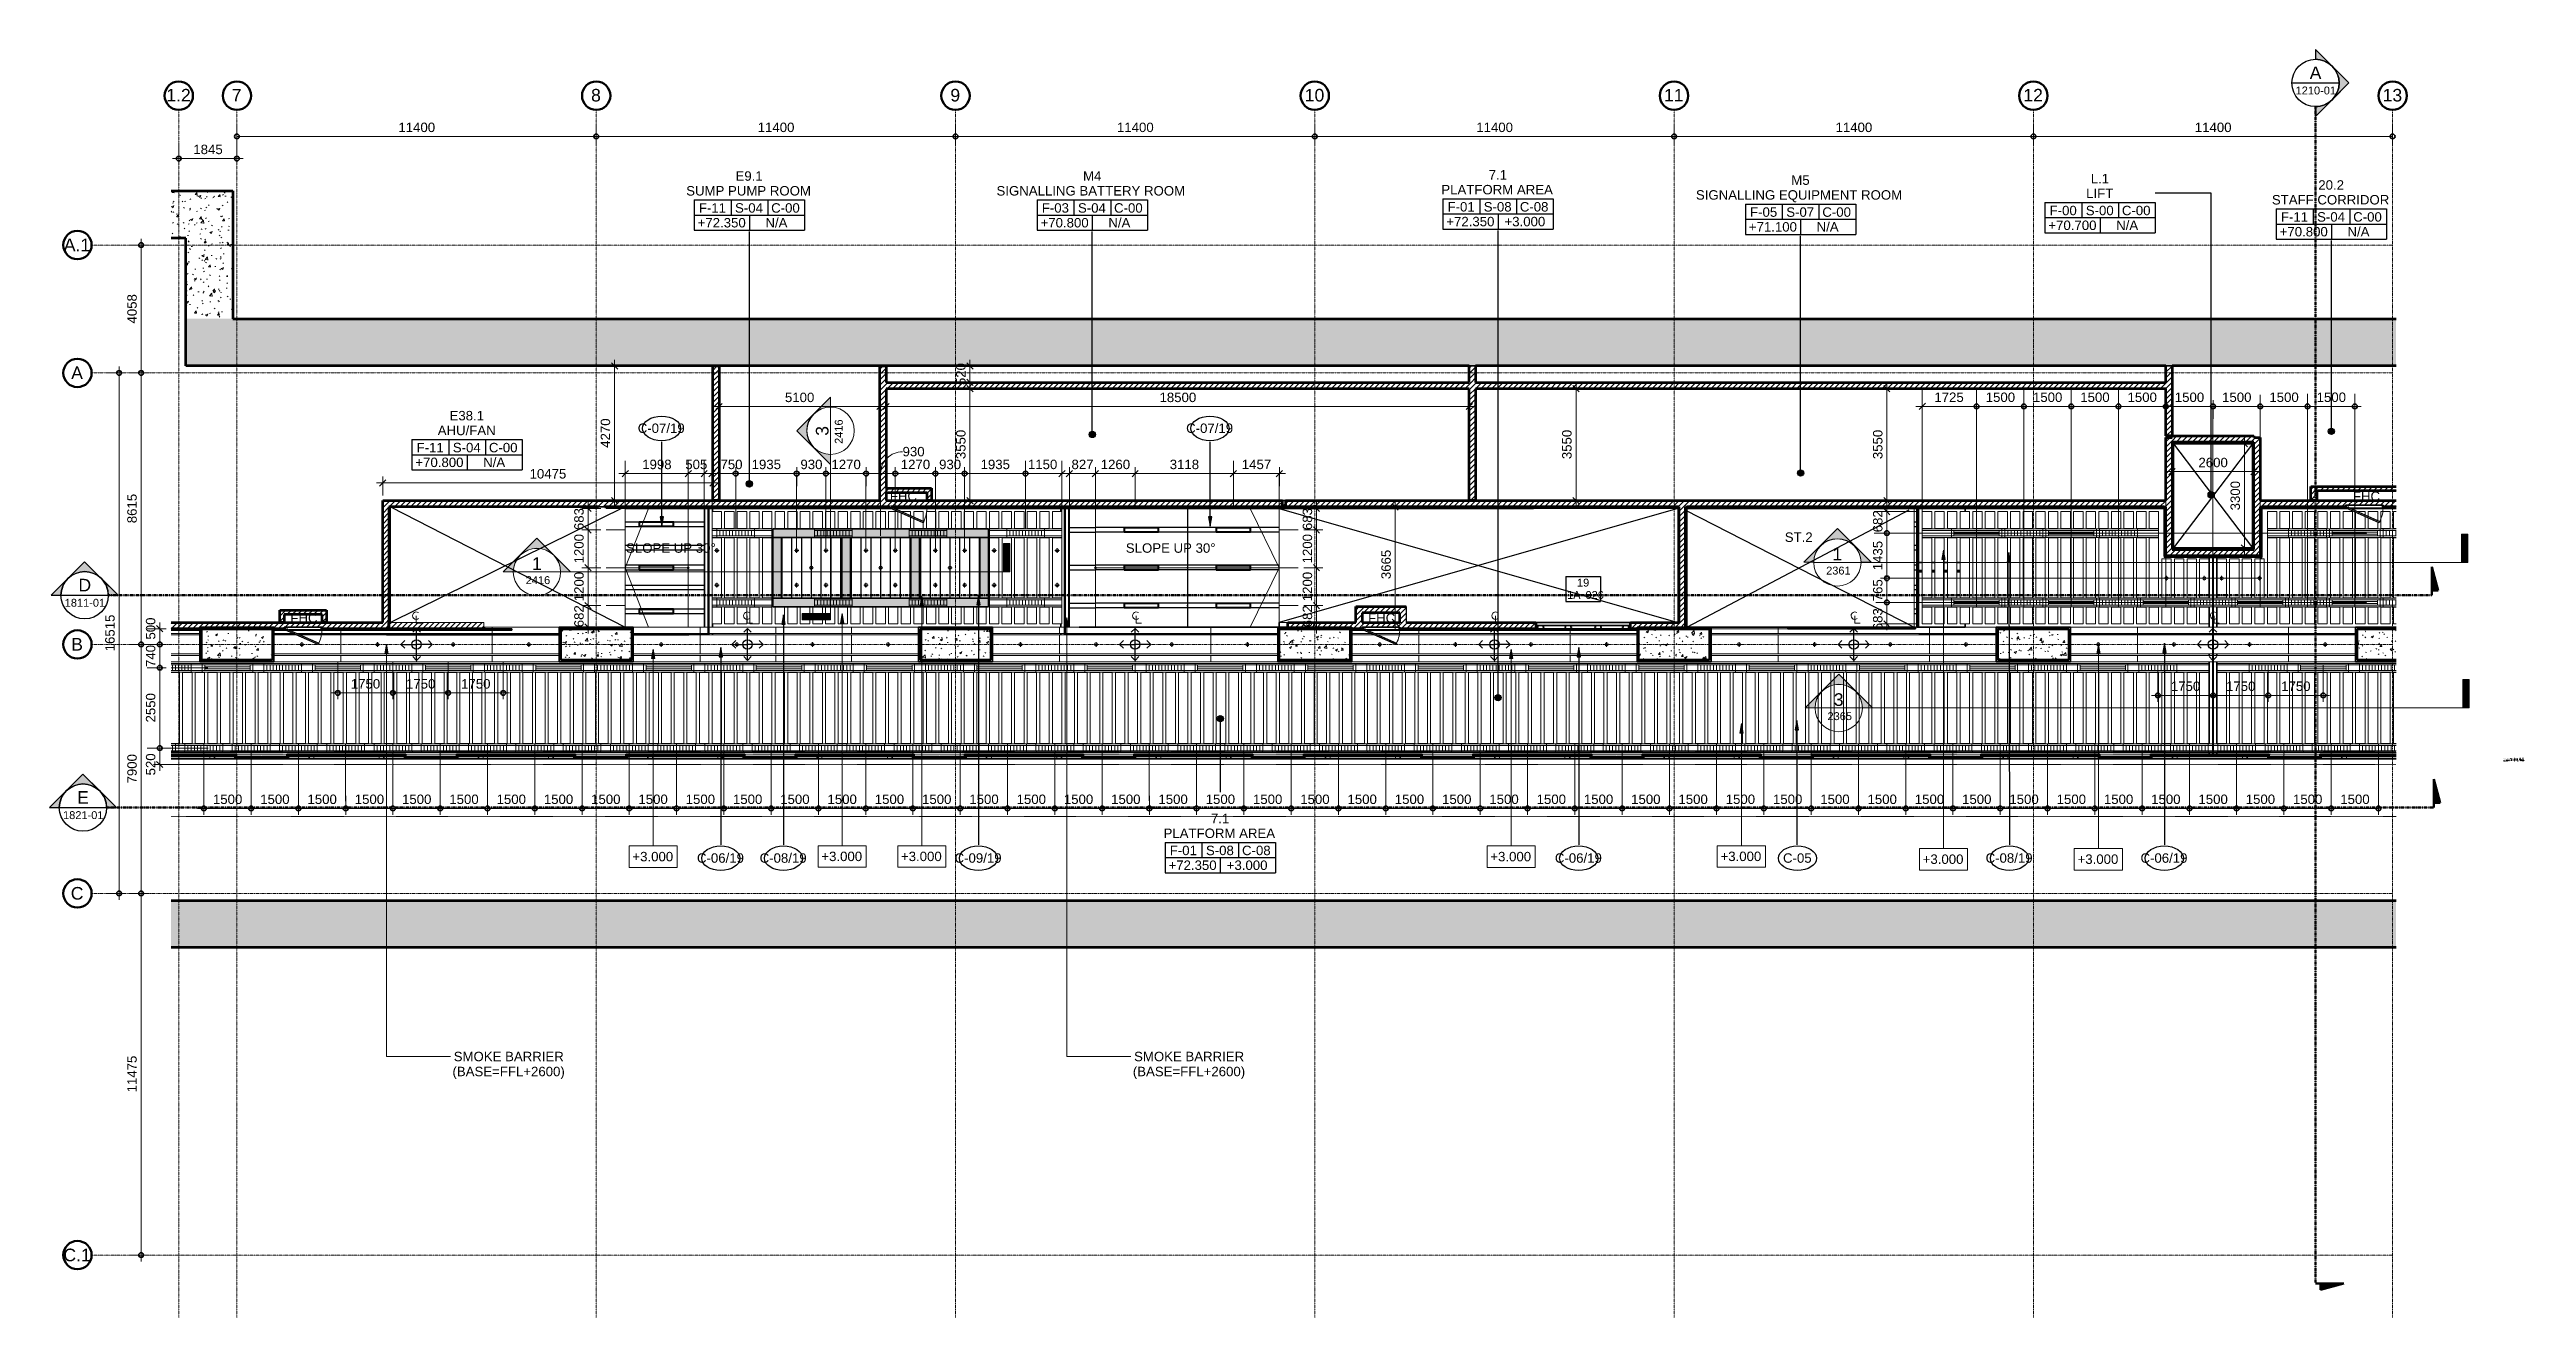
# Model space of a CAD drawing. Header units: millimetres. Extents: x -853228 to -774636, y -17776 to 22455.
import ezdxf

# ---------------------------------------------------------------- set-up
doc = ezdxf.new("R2010")
doc.units = ezdxf.units.MM
for name, pattern in [('- SOM Dash 1_8_', [4.7625, 3.175, -1.5875]), ('DASH', [6.35, 3.175, -3.175]), ('DPA_Grid _ Level 100', [10, 5.5, -1.6, 1.3, -1.6]), ('DPA_Hidden 50', [3, 2, -1]), ('DPA_Hidden 500', [1.4, 0.8, -0.6]), ('Hidden - Short', [3.571875, 2.38125, -1.190625])]:
    doc.linetypes.add(name, pattern=pattern)
for name, color, linetype, lineweight in [('_ _ A-DETL-OPENING', 1, 'Continuous', 25), ('A-ANNO-DIMS', 1, 'Continuous', 9), ('A-ANNO-DIMS-100', 1, 'Continuous', 9), ('A-ANNO-NOTE', 3, 'Continuous', 25), ('A-CLNG', 2, 'Continuous', 9), ('A-CLNG-PATT', 2, 'Continuous', 9), ('A-COLS', 5, 'Continuous', 70), ('A-COLS-E', 1, 'Continuous', 35), ('A-DETL', 1, 'Continuous', 70), ('A-DETL-GENF', 2, 'Continuous', 35), ('A-DETL-THIN', 1, 'Continuous', 25), ('A-DOOR', 3, 'Continuous', 35), ('A-DOOR-E', 2, 'Continuous', 25), ('A-DOOR-FRAM', 3, 'Continuous', 25), ('A-DOOR-IDEN', 3, 'Continuous', 25), ('A-DOOR-OPNG', 2, 'Continuous', 9), ('A-FLOR-E', 2, 'Continuous', 35), ('A-GENM', 1, 'Continuous', 9), ('A-GENM-HDLN', 2, 'DPA_Hidden 500', 9), ('A-GLAZ-CURT', 2, 'Continuous', 9), ('A-GLAZ-CWMG', 2, 'Continuous', 35), ('A-ROOM-IDEN', 3, 'Continuous', 25), ('A-ROOM-LINE', 3, 'Continuous', 25), ('A-WALL', 5, 'Continuous', 35), ('A-WALL-FNSH', 2, 'Continuous', 35), ('A-WALL-PATT', 1, 'Continuous', 35), ('E-LITE-EQPM', 2, 'Continuous', 35), ('G-ANNO-SECL', 3, 'Continuous', 9), ('G-ANNO-TEXT', 3, 'Continuous', 9), ('I-WALL-E', 2, 'Continuous', 35), ('Q-SPCQ', 2, 'Continuous', 35), ('Q-SPCQ-HDLN', 2, 'DASH', 9), ('S-GRID', 251, 'Continuous', 9), ('S-GRID-IDEN', 3, 'Continuous', 50), ('S-STRS-IDEN', 3, 'Continuous', 25), ('S-STRS-MBND', 2, 'Continuous', 35), ('WALL-E', 2, 'Continuous', 35)]:
    doc.layers.add(name, color=color, linetype=linetype, lineweight=lineweight)
doc.styles.add('Arial', font='arial.ttf', dxfattribs={"height": 400})
doc.styles.add('Arial_1', font='arial.ttf', dxfattribs={"height": 250})
doc.styles.add('Arial_2', font='arial.ttf', dxfattribs={"height": 300})
doc.styles.add('Arial_3', font='arial.ttf', dxfattribs={"height": 2.5})
doc.styles.add('Arial_4', font='arial.ttf', dxfattribs={"height": 3})
doc.styles.add('Arial_5', font='arial.ttf', dxfattribs={"height": 2})
doc.styles.add('Arial_6', font='arial.ttf', dxfattribs={"height": 1.5})
doc.styles.add('Arial_B', font='arialbd.ttf', dxfattribs={"height": 4})
doc.styles.add('Arial_B_1', font='arialbd.ttf', dxfattribs={"height": 3})
doc.dimstyles.new('DPA-DIM-3_0_C-C', dxfattribs={"dimscale": 304.8, "dimtxt": 306.07782, "dimasz": 0.492126, "dimexe": 0.656168, "dimexo": 0.0625, "dimgap": 0.164042, "dimtad": 1, "dimdec": 0, "dimzin": 0, "dimdsep": 46, "dimtxsty": 'Arial_2', "dimblk1": 'DOTBLANK', "dimblk2": 'DOTBLANK', "dimsah": 1, "dimcen": 0.09, "dimdle": 0.656168, "dimadec": 8, "dimazin": 0, "dimtfac": 1, "dimtdec": 4, "dimtix": 1, "dimtmove": 0, "dimatfit": 3, "dimfxl": 1.312336, "dimfxlon": 1, "dimtvp": 1, "dimtolj": 1, "dimtzin": 0, "dimarcsym": 2})
doc.dimstyles.new('DPA-DIM-3_0_C-C_1', dxfattribs={"dimscale": 304.8, "dimtxt": 306.07782, "dimasz": 0.492126, "dimexe": 0.656168, "dimexo": 0.0625, "dimgap": 0.164042, "dimtad": 1, "dimdec": 0, "dimzin": 0, "dimdsep": 46, "dimtxsty": 'Arial_2', "dimblk1": 'DOTBLANK', "dimblk2": 'DOTBLANK', "dimsah": 1, "dimcen": 0.09, "dimdle": 0.656168, "dimadec": 8, "dimazin": 0, "dimtfac": 1, "dimtdec": 4, "dimtix": 1, "dimtmove": 1, "dimatfit": 3, "dimfxl": 1.312336, "dimfxlon": 1, "dimtvp": 1, "dimtolj": 1, "dimtzin": 0, "dimarcsym": 2})
doc.dimstyles.new('DPA-DIM-3_0_C-T', dxfattribs={"dimscale": 304.8, "dimtxt": 306.07782, "dimasz": 0.492126, "dimexe": 0.656168, "dimexo": 0.0625, "dimgap": 0.164042, "dimtad": 0, "dimjust": 2, "dimdec": 0, "dimzin": 0, "dimdsep": 46, "dimtxsty": 'Arial_2', "dimblk1": 'DOTBLANK', "dimblk2": 'OBLIQUE', "dimsah": 1, "dimcen": 0.09, "dimdle": 0.656168, "dimadec": 8, "dimazin": 0, "dimtfac": 1, "dimtdec": 4, "dimtix": 1, "dimtmove": 2, "dimatfit": 3, "dimfxl": 1.312336, "dimfxlon": 1, "dimtvp": 1, "dimtolj": 1, "dimtzin": 0, "dimarcsym": 2})
doc.dimstyles.new('DPA-DIM-3_0_T-T', dxfattribs={"dimscale": 304.8, "dimtxt": 306.07782, "dimasz": 0.656168, "dimexe": 0.656168, "dimexo": 0.0625, "dimgap": 0.164042, "dimtad": 1, "dimdec": 0, "dimzin": 0, "dimdsep": 46, "dimtxsty": 'Arial_2', "dimblk1": 'OBLIQUE', "dimblk2": 'OBLIQUE', "dimsah": 1, "dimcen": 0.09, "dimdle": 0.656168, "dimadec": 8, "dimazin": 0, "dimtfac": 1, "dimtdec": 4, "dimtix": 1, "dimtmove": 0, "dimatfit": 3, "dimfxl": 1.312336, "dimfxlon": 1, "dimtvp": 1, "dimtolj": 1, "dimtzin": 0, "dimarcsym": 2})
pattern_1 = [(50, (0, 0), (728.7365, -63.75582), [76.2, -838.2]), (355, (0, 0), (-140.9716, 764.2276), [60.96, -670.56]), (100.451, (60.7, -5.3), (587.77, 700.46675), [64.76, -712.36]), (46.184, (0, 203.2), (1084.3162, -168.171), [114.3, -1257.3]), (96.636, (90.4, 189.2), (949.6099, 989.7098), [97.14, -1068.54]), (351.184, (0, 203.2), (949.6206, 989.7012), [91.44, -1005.84]), (21, (101.6, 152.4), (606.45787, -409.06057), [76.2, -838.2]), (326, (101.6, 152.4), (247.20834, 736.7529), [60.96, -670.56]), (71.451, (152.14, 118.3), (853.66825, 327.6855), [64.76, -712.36]), (37.5, (0, 0), (12.35469, 338.22012), [33.528, -628.904, 33.528, -647.192, -673.1]), (37.5, (0, 0), (12.35469, 338.22012), [-1343.152, 33.528, -639.572]), (7.5, (0, 0), (267.27887, 400.72213), [33.528, -354.584, 33.528, -613.664, -256.54]), (7.5, (0, 0), (267.27887, 400.72213), [-1035.304, 33.528, -223.012]), (327.5, (-226.57, 0), (542.36333, -22.915345), [33.528, -220.472, 33.528, -758.952, -1051.56]), (327.5, (-226.57, 0), (542.36333, -22.915345), [-1046.48, 33.528, -1018.032]), (317.5, (-328.17, 0), (592.51696, 101.7071), [33.528, -296.672, 33.528, -492.76, -746.76]), (317.5, (-328.17, 0), (592.51696, 101.7071), [-856.488, 33.528, -713.232])]
pattern_2 = [(45, (0, 0), (-84.852814, 84.852814), [])]
pattern_3 = [(45, (0, 0), (-212.13203, 212.13203), []), (135, (0, 0), (-212.13203, -212.13203), [])]
pattern_4 = [(135, (-775205.2437, 1.539), (-2.539928, 2e-16), [1.034, -2.558]), (135, (-775206.5137, 0.2694), (-2.539928, 2e-16), [1.034, -2.558]), (135, (-775207.1491, 2.174), (-2.539928, 2e-16), [0.51703, -3.075]), (135, (-775205.8787, 0.9044), (-2.539928, 2e-16), [1.034, -2.558]), (135, (-775204.9747, 0), (-2.539928, 2e-16), [0.51703, -3.075])]

msp = doc.modelspace()

# ---------------------------------------------------------------- texts
at = {"layer": 'A-ANNO-NOTE', "lineweight": 9, "attachment_point": 1}
for s, insert, char_height, width, style in [('C-07/19', (-834564.9, 10589), 300, 1835.864, 'Arial_2'), ('C-07/19', (-817165, 10589), 300, 1835.864, 'Arial_2'), ('1', (-837920, 6344.2), 400, 376.793, 'Arial'), ('1', (-796657.3, 6646.9), 400, 376.793, 'Arial'), ('2416', (-838119.6, 5743.8), 250, 929.957, 'Arial_1'), ('2361', (-796856.9, 6046.5), 250, 929.957, 'Arial_1'), ('3', (-796614.7, 2029.2), 400, 376.793, 'Arial'), ('2365', (-796814.3, 1428.8), 250, 929.957, 'Arial_1'), ('C-06/19', (-832686, -3048.2), 300, 1835.864, 'Arial_2'), ('C-08/19', (-830696.6, -3048.2), 300, 1835.864, 'Arial_2'), ('C-09/19', (-824511.9, -3048.2), 300, 1835.864, 'Arial_2'), ('C-06/19', (-805464.3, -3048.2), 300, 1835.864, 'Arial_2'), ('C-05', (-798225, -3048.2), 300, 1114.346, 'Arial_2'), ('C-08/19', (-791797.3, -3048.2), 300, 1835.864, 'Arial_2'), ('C-06/19', (-786882.7, -3048.2), 300, 1835.864, 'Arial_2')]:
    msp.add_mtext(s, dxfattribs=dict(at, insert=insert, char_height=char_height, width=width, style=style))
at = {"layer": 'A-ANNO-NOTE', "lineweight": 9, "attachment_point": 1, "rotation": 90}
for s, insert, char_height, width, style in [('3', (-828912.5, 10198.4), 400, 376.793, 'Arial'), ('2416', (-828312.1, 9942), 250, 929.957, 'Arial_1')]:
    msp.add_mtext(s, dxfattribs=dict(at, insert=insert, char_height=char_height, width=width, style=style))
at = {"layer": 'A-DOOR-IDEN', "lineweight": 9, "char_height": 250, "attachment_point": 1, "style": 'Arial_1'}
for s, insert, width in [('19', (-804763.8, 5664.5), 464.979), ('1', (-805074.1, 5272.4), 232.489), ('A', (-804883.6, 5272.4), 280.591), ('026', (-804493.8, 5272.4), 697.468)]:
    msp.add_mtext(s, dxfattribs=dict(at, insert=insert, width=width))
at = {"layer": 'A-ROOM-IDEN', "lineweight": 9, "char_height": 300, "attachment_point": 1, "style": 'Arial_2'}
for s, insert, width in [('SUMP PUMP ROOM', (-833027.2, 18122.8), 4850.209), ('E9.1', (-831462.3, 18591.7), 1066.244), ('SIGNALLING BATTERY ROOM', (-823181.3, 18122.8), 7359.491), ('M4', (-820435.9, 18591.7), 713.502), ('PLATFORM AREA', (-809066.9, 18159.2), 4353.163), ('7.1', (-807564.5, 18628.1), 721.519), ('M5', (-797962.2, 18460.3), 713.502), ('L.1', (-788461.1, 18510.3), 721.519), ('20.2', (-781240.8, 18307.5), 1010.126), ('F-11', (-832625.4, 17578.6), 1058.227), ('S-04', (-831477.2, 17578.6), 1090.295), ('C-00', (-830332.1, 17578.6), 1114.346), ('F-03', (-821744.4, 17578.6), 1058.227), ('S-04', (-820596.2, 17578.6), 1090.295), ('C-00', (-819451.2, 17578.6), 1114.346), ('F-01', (-808870.1, 17614.9), 1058.227), ('S-08', (-807721.9, 17614.9), 1090.295), ('C-08', (-806576.8, 17614.9), 1114.346), ('SIGNALLING EQUIPMENT ROOM', (-800988.6, 17991.4), 8040.926), ('F-05', (-799270.8, 17447.2), 1058.227), ('S-07', (-798122.6, 17447.2), 1090.295), ('C-00', (-796977.6, 17447.2), 1114.346), ('F-00', (-789766.6, 17497.2), 1058.227), ('S-00', (-788618.4, 17497.2), 1090.295), ('LIFT', (-788607.5, 18041.4), 1066.244), ('C-00', (-787473.4, 17497.2), 1114.346), ('STAFF CORRIDOR', (-782713.2, 17838.6), 4569.619), ('F-11', (-782427.3, 17294.3), 1058.227), ('S-04', (-781279.1, 17294.3), 1090.295), ('C-00', (-780134.1, 17294.3), 1114.346), ('+72.350', (-832664.4, 17109.9), 1883.966), ('N/A', (-830513.6, 17109.9), 857.806), ('+70.800', (-821783.5, 17109.9), 1883.966), ('N/A', (-819632.7, 17109.9), 857.806), ('+72.350', (-808909.2, 17146.2), 1883.966), ('+3.000', (-807062.3, 17146.2), 1595.358), ('+71.100', (-799309.9, 16978.4), 1883.966), ('N/A', (-797159.1, 16978.4), 857.806), ('+70.700', (-789805.7, 17028.4), 1883.966), ('N/A', (-787654.9, 17028.4), 857.806), ('+70.800', (-782466.4, 16825.6), 1883.966), ('N/A', (-780315.6, 16825.6), 857.806), ('AHU/FAN', (-840911.1, 10519.6), 2252.742), ('E38.1', (-840536.7, 10988.5), 1354.852), ('+70.800', (-841619.9, 9506.6), 1883.966), ('F-11', (-841580.8, 9975.3), 1058.227), ('S-04', (-840432.6, 9975.3), 1090.295), ('N/A', (-839469, 9506.6), 857.806), ('C-00', (-839287.5, 9975.3), 1114.346), ('PLATFORM AREA', (-817880.9, -2263.2), 4353.163), ('7.1', (-816378.5, -1794.3), 721.519), ('F-01', (-817684.1, -2807.4), 1058.227), ('S-08', (-816535.9, -2807.4), 1090.295), ('C-08', (-815390.8, -2807.4), 1114.346), ('+72.350', (-817723.2, -3276.1), 1883.966), ('+3.000', (-815876.3, -3276.1), 1595.358)]:
    msp.add_mtext(s, dxfattribs=dict(at, insert=insert, width=width))
at = {"layer": 'G-ANNO-SECL', "lineweight": 25, "attachment_point": 1}
for s, insert, char_height, width, style in [('1210-01', (-781960.8, 21280.2), 250, 1539.24, 'Arial_1'), ('A', (-781514.3, 21916), 400, 456.962, 'Arial'), ('D', (-852312.8, 5661.9), 400, 489.029, 'Arial'), ('1811-01', (-852746.3, 5026.1), 250, 1539.24, 'Arial_1'), ('E', (-852352.5, -1076.3), 400, 456.962, 'Arial'), ('1821-01', (-852799, -1712.1), 250, 1539.24, 'Arial_1')]:
    msp.add_mtext(s, dxfattribs=dict(at, insert=insert, char_height=char_height, width=width, style=style))
at = {"layer": 'G-ANNO-TEXT', "color": 7, "attachment_point": 1}
for s, insert, char_height, width, style in [('FHC', (-826566, 8431.2), 300, 1050.211, 'Arial_2'), ('FHC', (-780143.9, 8429.2), 300, 1050.211, 'Arial_2'), ('SLOPE UP 30°', (-834934.8, 6787.6), 300, 3511.391, 'Arial_2'), ('SLOPE UP 30°', (-819077, 6787.6), 300, 3511.391, 'Arial_2'), ('FHC', (-845586, 4566.2), 300, 1050.211, 'Arial_2'), ('FHC', (-811391, 4564.2), 300, 1050.211, 'Arial_2'), ('+00.000', (-775344.3, -116.1), 3, 18.84, 'Arial_4'), ('F-00', (-775343.9, -112.1), 3, 10.582, 'Arial_4'), ('S-00', (-775330.3, -112.1), 3, 10.903, 'Arial_4'), ('+0.000', (-775321.6, -116.1), 3, 15.954, 'Arial_4'), ('C-00', (-775316.6, -112.1), 3, 11.143, 'Arial_4'), ('\\LCEILINGS', (-775152.5, -32.8), 3, 24.051, 'Arial_4'), ('^I^I^I', (-775152.5, -62.4), 3, 18.038, 'Arial_4'), ('^I^I^I', (-775152.5, -67.2), 3, 18.038, 'Arial_4'), ('^I^I^I', (-775152.5, -71.9), 3, 18.038, 'Arial_4'), ('^I^I^I', (-775152.5, -76.7), 3, 18.038, 'Arial_4'), ('^I^I^I', (-775152.5, -96.3), 3, 18.038, 'Arial_4'), ('^I^I^I', (-775152.5, -106.1), 3, 18.038, 'Arial_4'), ('^I^I^I', (-775152.5, -110.8), 3, 18.038, 'Arial_4'), ('C-00', (-775152.5, -37.7), 3, 11.143, 'Arial_B_1'), ('C-01', (-775152.5, -42.7), 3, 11.143, 'Arial_B_1'), ('C-02', (-775152.5, -47.7), 3, 11.143, 'Arial_B_1'), ('C-03', (-775152.5, -52.6), 3, 11.143, 'Arial_B_1'), ('C-04 ', (-775152.5, -57.6), 3, 12.586, 'Arial_B_1'), ('C-06 ', (-775152.5, -81.6), 3, 12.586, 'Arial_B_1'), ('C-07 ', (-775152.5, -86.5), 3, 12.586, 'Arial_B_1'), ('C-09', (-775152.5, -91.5), 3, 11.143, 'Arial_B_1'), ('C-10', (-775152.5, -101.2), 3, 11.143, 'Arial_B_1'), ('C-11', (-775152.5, -115.7), 3, 11.143, 'Arial_B_1'), ('^I^I', (-775143.3, -37.7), 3, 6.895, 'Arial_4'), ('^I^I', (-775143.3, -42.7), 3, 6.895, 'Arial_4'), ('^I^I', (-775143.3, -47.7), 3, 6.895, 'Arial_4'), ('^I^I', (-775143.3, -52.6), 3, 6.895, 'Arial_4'), ('^I^I', (-775143.3, -91.5), 3, 6.895, 'Arial_B_1'), ('\\fArial|b1|i0|c0|p34|;^I', (-775142.1, -57.6), 3, 5.451, 'Arial_B_1'), ('^I', (-775142.1, -81.6), 3, 5.451, 'Arial_4'), ('^I', (-775142.1, -101.2), 3, 5.451, 'Arial_4'), ('^I', (-775142.1, -115.7), 3, 5.451, 'Arial_4'), ('^I', (-775140.9, -86.5), 3, 4.008, 'Arial_4'), ('ALUMN GRID RUNNER', (-775137.6, -96.3), 3, 55.557, 'Arial_4'), ('\\LFEATURE CEILING', (-775137.6, -101.2), 3, 46.097, 'Arial_4'), ('600X600 ', (-775137.6, -47.7), 3, 22.046, 'Arial_4'), ('600X600 ', (-775137.6, -52.6), 3, 22.046, 'Arial_4'), ('300MM (W) PARTIAL PERFORATED ALUMN CEILING ', (-775137.6, -62.4), 3, 129.633, 'Arial_4'), ('25% FREE AREA] C/W 200MM (W) ALUMN CEILING ', (-775137.6, -71.9), 3, 125.544, 'Arial_4'), ('SOLID ', (-775137.6, -81.6), 3, 16.916, 'Arial_4'), ('300MM (W) SOLID ALUMN CEILING PANEL C/W ', (-775137.6, -91.5), 3, 116.966, 'Arial_4'), ('CEILING PANEL WITH PRINTED PATTERN C/W ', (-775137.6, -106.1), 3, 116.646, 'Arial_4'), ('STEPPING CEILING ON 4-SIDE', (-775137.6, -110.8), 3, 75.359, 'Arial_4'), ('(', (-775137.6, -57.6), 3, 1.684, 'Arial_4'), ('1200MM (W) SOLID ALUMN CEILING PANEL', (-775137.6, -86.5), 3, 106.705, 'Arial_4'), ('1500 MM (W) SOLID ALUMN CEILING PANEL', (-775137.6, -115.7), 3, 108.148, 'Arial_4'), ('NO CEILING, EXPOSED CONCRETE', (-775137.6, -37.7), 3, 87.705, 'Arial_4'), ('NO CEILING, ACRYLIC INTERIOR PAINT', (-775137.6, -42.7), 3, 97.565, 'Arial_4'), ('PLANK WITH ACOUSTIC NON-WOVEN BACKING [MIN. ', (-775137.6, -67.2), 3, 133.882, 'Arial_4'), ('RUNNER ', (-775137.6, -76.7), 3, 23.329, 'Arial_4'), ('ADIT)', (-775136.2, -57.6), 3, 13.468, 'Arial_4'), (' & C-05 (', (-775125.1, -57.6), 3, 20.603, 'Arial_4'), ('ALUMN CEILING PANEL ', (-775123.6, -81.6), 3, 59.806, 'Arial_4'), ('\\LSOLID', (-775119.4, -47.7), 3, 15.473, 'Arial_4'), ('\\LPERFORATED', (-775119.4, -52.6), 3, 35.194, 'Arial_4'), ('PSD)', (-775108.1, -57.6), 3, 12.266, 'Arial_4'), (' ALUMN CEILING PANEL ', (-775106.6, -47.7), 3, 61.249, 'Arial_4'), (' : 300MM (W) SOLID ALUMN ', (-775099.5, -101.2), 3, 69.186, 'Arial_4'), ('& C-08 (CONCOURSE/ PLATFORM)', (-775096.8, -57.6), 3, 85.139, 'Arial_4'), (' ALUMN CEILING PANEL ', (-775090.3, -52.6), 3, 61.249, 'Arial_4'), ('^I^I^I^I', (-775042.5, -101.2), 3, 23.008, 'Arial_4'), ('^I', (-775041.1, -91.5), 3, 3.287, 'Arial_4'), ('^I^I^I', (-775039.8, -52.6), 3, 13.789, 'Arial_4'), ('^I^I^I', (-775034, -71.9), 3, 12.747, 'Arial_4'), ('^I^I', (-775030.6, -62.4), 3, 8.658, 'Arial_4'), ('^I', (-775027.1, -67.2), 3, 4.409, 'Arial_4'), ('^I', (-775026.5, -57.6), 3, 3.688, 'Arial_4'), ('300MM (W) PARTIAL ', (-775005, -35.3), 3, 51.549, 'Arial_4'), ('PERFORATED ALUMN CEILING  ', (-775005, -40.1), 3, 78.245, 'Arial_4'), ('LEGENDS FOR E&M FIXTURES:', (-774939.7, -26.7), 4, 104.219, 'Arial_B'), ('RECESSED DOWNLIGHT', (-774920.8, -35.1), 3, 61.489, 'Arial_4'), ('1257(L) SG. / DB. RECESSED ', (-774920.8, -46.1), 3, 72.232, 'Arial_4'), ('FLUORESCENT W/ DISFUSSER', (-774920.8, -50.9), 3, 77.203, 'Arial_4'), ('1257(L) SG. / DB. RECESSED ', (-774920.8, -60.6), 3, 72.232, 'Arial_4'), ('FLUORESCENT W/ LOUVRE', (-774920.8, -65.4), 3, 68.945, 'Arial_4'), ('SMOKE / HEAT DETECTOR', (-774820.2, -47.2), 3, 66.54, 'Arial_4'), ('SPRINKLER HEAD', (-774820.2, -55.7), 3, 44.895, 'Arial_4'), ('600x600 SUPPLY AIR DIFFUSER', (-774820.2, -39.7), 3, 78.646, 'Arial_4'), ('1200x600 & 600x600 ', (-774820.2, -26.3), 3, 50.266, 'Arial_4'), ('RETURN AIR GRILLE', (-774820.2, -31.1), 3, 51.228, 'Arial_4'), ('1200x200MM SUPPLY / RETURN AIR DIFFUSER', (-774730.2, -26.3), 3, 115.764, 'Arial_4'), ('+3.000', (-834733.5, -3003), 300, 1595.358, 'Arial_2'), ('+3.000', (-828738.5, -2995.5), 300, 1595.358, 'Arial_2'), ('+3.000', (-826212.9, -2995.5), 300, 1595.358, 'Arial_2'), ('+3.000', (-807511.8, -3003), 300, 1595.358, 'Arial_2'), ('+3.000', (-800207.9, -2994.4), 300, 1595.358, 'Arial_2'), ('+3.000', (-793793.8, -3084.6), 300, 1595.358, 'Arial_2'), ('+3.000', (-788879.2, -3084.6), 300, 1595.358, 'Arial_2'), ('SMOKE BARRIER ', (-840403.8, -9345.4), 300, 4433.332, 'Arial_2'), ('SMOKE BARRIER ', (-818816.2, -9345.4), 300, 4433.332, 'Arial_2'), ('(BASE=FFL+2600)', (-840443.5, -9821.6), 300, 4377.214, 'Arial_2'), ('(BASE=FFL+2600)', (-818855.9, -9821.6), 300, 4377.214, 'Arial_2')]:
    msp.add_mtext(s, dxfattribs=dict(at, insert=insert, char_height=char_height, width=width, style=style))
at = {"layer": 'S-GRID-IDEN', "lineweight": 9, "char_height": 400, "attachment_point": 1, "style": 'Arial'}
for s, insert, width in [('1.2', (-849525.2, 21206.2), 945.991), ('7', (-847445.7, 21206.2), 376.793), ('8', (-836045.7, 21206.2), 376.793), ('9', (-824645.7, 21206.2), 376.793), ('10', (-813401.2, 21206.2), 753.586), ('11', (-802001.2, 21206.2), 753.586), ('12', (-790601.2, 21206.2), 753.586), ('13', (-779201.2, 21206.2), 753.586), ('A.1', (-852776.3, 16455.9), 1026.16), ('A', (-852541.8, 12397.9), 456.962), ('B', (-852541.8, 3782.9), 456.962), ('C', (-852554.8, -4117.1), 489.029), ('C.1', (-852789.8, -15592.1), 1058.227)]:
    msp.add_mtext(s, dxfattribs=dict(at, insert=insert, width=width))
at = {"layer": 'S-STRS-IDEN', "lineweight": 9, "insert": (-798170, 7132.5), "char_height": 300, "width": 1098.312, "attachment_point": 1, "style": 'Arial_2'}
msp.add_mtext('ST.2', dxfattribs=at)

# ---------------------------------------------------------------- blocks, each defined once
blk = doc.blocks.new('A33 - _Wall_ Access Panel 3000 x 3000-18927020-4281-01 ENLARGED LOWER PLATFORM LEVEL - REFLECTED CEILING PLAN - SHEET 2')
at = {"layer": 'A-DOOR'}
for p, q in [((-572, 0), (-372, 0)), ((-572, -35), (-572, 0)), ((-372, 0), (-372, -35)), ((372, 0), (572, 0)), ((372, -35), (372, 0)), ((572, 0), (572, -35)), ((-1450, 0), (-1250, 0)), ((-1450, -35), (-1450, 0)), ((-1435, -35), (-1450, -35)), ((-1450, -100), (-1450, -65)), ((-1450, -65), (-1435, -65)), ((-1250, -100), (-1450, -100)), ((-1435, -65), (-1435, -35)), ((-1250, -35), (-1265, -35)), ((-1265, -35), (-1265, -65)), ((-1265, -35), (-1250, -35)), ((-1265, -65), (-1265, -35)), ((-1265, -65), (-1250, -65)), ((-1250, -65), (-1265, -65)), ((-1250, 0), (-1250, -35)), ((-1250, -35), (-1250, 0)), ((-1250, 0), (-572, 0)), ((-1250, -65), (-1250, -100)), ((-1250, -100), (-1250, -65)), ((-572, -100), (-1250, -100)), ((-572, 0), (-572, -35)), ((-557, -35), (-572, -35)), ((-572, -35), (-557, -35)), ((-572, -100), (-572, -65)), ((-572, -65), (-557, -65)), ((-557, -65), (-572, -65)), ((-572, -65), (-572, -100)), ((-372, -100), (-572, -100)), ((-557, -65), (-557, -35)), ((-557, -35), (-557, -65)), ((-372, -35), (-387, -35)), ((-387, -35), (-387, -65)), ((-387, -35), (-372, -35)), ((-387, -65), (-387, -35)), ((-387, -65), (-372, -65)), ((-372, -65), (-387, -65)), ((-372, -35), (-372, 0)), ((-372, 0), (372, 0)), ((-372, -65), (-372, -100)), ((-372, -100), (-372, -65)), ((372, -100), (-372, -100)), ((372, 0), (372, -35)), ((387, -35), (372, -35)), ((372, -35), (387, -35)), ((372, -100), (372, -65)), ((372, -65), (387, -65)), ((387, -65), (372, -65)), ((372, -65), (372, -100)), ((572, -100), (372, -100)), ((387, -65), (387, -35)), ((387, -35), (387, -65)), ((572, -35), (557, -35)), ((557, -35), (557, -65)), ((557, -35), (572, -35)), ((557, -65), (557, -35)), ((557, -65), (572, -65)), ((572, -65), (557, -65)), ((572, -35), (572, 0)), ((572, 0), (1250, 0)), ((572, -65), (572, -100)), ((572, -100), (572, -65)), ((1250, -100), (572, -100)), ((1250, 0), (1450, 0)), ((1250, -35), (1250, 0)), ((1250, 0), (1250, -35)), ((1265, -35), (1250, -35)), ((1250, -35), (1265, -35)), ((1250, -100), (1250, -65)), ((1250, -65), (1265, -65)), ((1265, -65), (1250, -65)), ((1250, -65), (1250, -100)), ((1450, -100), (1250, -100)), ((1265, -65), (1265, -35)), ((1265, -35), (1265, -65)), ((1450, -35), (1435, -35)), ((1435, -35), (1435, -65)), ((1435, -65), (1450, -65)), ((1450, 0), (1450, -35)), ((1450, -65), (1450, -100))]:
    blk.add_line(p, q, dxfattribs=at)
at = {"layer": 'A-DOOR-E'}
for p, q in [((-372, 0), (-572, 0)), ((-572, 0), (-572, -35)), ((-372, -35), (-372, 0)), ((372, 0), (372, -35)), ((572, 0), (372, 0)), ((572, -35), (572, 0)), ((-1250, 0), (-1450, 0)), ((-1450, 0), (-1450, -35)), ((-1450, -35), (-1435, -35)), ((-1435, -65), (-1450, -65)), ((-1450, -65), (-1450, -100)), ((-1450, -100), (-1250, -100)), ((-1435, -35), (-1435, -65)), ((-1265, -65), (-1265, -35)), ((-1265, -35), (-1250, -35)), ((-1250, -35), (-1265, -35)), ((-1265, -35), (-1265, -65)), ((-1265, -65), (-1265, -35)), ((-1265, -35), (-1250, -35)), ((-1250, -35), (-1265, -35)), ((-1265, -35), (-1265, -65)), ((-1265, -65), (-1265, -35)), ((-1265, -35), (-1250, -35)), ((-1265, -65), (-1265, -35)), ((-1265, -35), (-1250, -35)), ((-1265, -35), (-1250, -35)), ((-1265, -65), (-1265, -35)), ((-1250, -35), (-1265, -35)), ((-1265, -35), (-1265, -65)), ((-1250, -65), (-1265, -65)), ((-1265, -65), (-1250, -65)), ((-1250, -65), (-1265, -65)), ((-1265, -65), (-1250, -65)), ((-1250, -65), (-1265, -65)), ((-1250, -65), (-1265, -65)), ((-1250, -65), (-1265, -65)), ((-1265, -65), (-1250, -65)), ((-1250, -35), (-1250, 0)), ((-572, 0), (-1250, 0)), ((-1250, 0), (-1250, -35)), ((-1250, -35), (-1250, 0)), ((-1250, 0), (-572, 0)), ((-572, 0), (-1250, 0)), ((-1250, 0), (-1250, -35)), ((-1250, -35), (-1250, 0)), ((-1250, 0), (-572, 0)), ((-1250, -35), (-1250, 0)), ((-1250, 0), (-572, 0)), ((-1250, 0), (-572, 0)), ((-1250, -35), (-1250, 0)), ((-572, 0), (-1250, 0)), ((-1250, 0), (-1250, -35)), ((-1250, -100), (-1250, -65)), ((-1250, -65), (-1250, -100)), ((-1250, -100), (-1250, -65)), ((-1250, -65), (-1250, -100)), ((-1250, -100), (-1250, -65)), ((-1250, -100), (-1250, -65)), ((-1250, -100), (-1250, -65)), ((-1250, -65), (-1250, -100)), ((-1250, -100), (-572, -100)), ((-572, -100), (-1250, -100)), ((-1250, -100), (-572, -100)), ((-572, -100), (-1250, -100)), ((-572, -100), (-1250, -100)), ((-572, -100), (-1250, -100)), ((-1250, -100), (-572, -100)), ((-572, -35), (-572, 0)), ((-572, 0), (-572, -35)), ((-572, -35), (-572, 0)), ((-572, 0), (-572, -35)), ((-572, 0), (-572, -35)), ((-572, 0), (-572, -35)), ((-572, -35), (-572, 0)), ((-572, -35), (-557, -35)), ((-557, -35), (-572, -35)), ((-572, -35), (-557, -35)), ((-557, -35), (-572, -35)), ((-572, -35), (-557, -35)), ((-572, -35), (-557, -35)), ((-572, -35), (-557, -35)), ((-557, -35), (-572, -35)), ((-557, -65), (-572, -65)), ((-572, -65), (-572, -100)), ((-572, -100), (-572, -65)), ((-572, -65), (-557, -65)), ((-557, -65), (-572, -65)), ((-572, -65), (-572, -100)), ((-572, -100), (-572, -65)), ((-572, -65), (-557, -65)), ((-557, -65), (-572, -65)), ((-572, -65), (-572, -100)), ((-557, -65), (-572, -65)), ((-572, -65), (-572, -100)), ((-572, -65), (-572, -100)), ((-557, -65), (-572, -65)), ((-572, -100), (-572, -65)), ((-572, -65), (-557, -65)), ((-572, -100), (-372, -100)), ((-557, -35), (-557, -65)), ((-557, -65), (-557, -35)), ((-557, -35), (-557, -65)), ((-557, -65), (-557, -35)), ((-557, -35), (-557, -65)), ((-557, -35), (-557, -65)), ((-557, -35), (-557, -65)), ((-557, -65), (-557, -35)), ((-387, -65), (-387, -35)), ((-387, -35), (-372, -35)), ((-372, -35), (-387, -35)), ((-387, -35), (-387, -65)), ((-387, -65), (-387, -35)), ((-387, -35), (-372, -35)), ((-372, -35), (-387, -35)), ((-387, -35), (-387, -65)), ((-387, -65), (-387, -35)), ((-387, -35), (-372, -35)), ((-387, -65), (-387, -35)), ((-387, -35), (-372, -35)), ((-387, -35), (-372, -35)), ((-387, -65), (-387, -35)), ((-372, -35), (-387, -35)), ((-387, -35), (-387, -65)), ((-372, -65), (-387, -65)), ((-387, -65), (-372, -65)), ((-372, -65), (-387, -65)), ((-387, -65), (-372, -65)), ((-372, -65), (-387, -65)), ((-372, -65), (-387, -65)), ((-372, -65), (-387, -65)), ((-387, -65), (-372, -65)), ((372, 0), (-372, 0)), ((-372, 0), (-372, -35)), ((-372, -35), (-372, 0)), ((-372, 0), (372, 0)), ((372, 0), (-372, 0)), ((-372, 0), (-372, -35)), ((-372, -35), (-372, 0)), ((-372, 0), (372, 0)), ((-372, -35), (-372, 0)), ((-372, 0), (372, 0)), ((-372, 0), (372, 0)), ((-372, -35), (-372, 0)), ((372, 0), (-372, 0)), ((-372, 0), (-372, -35)), ((-372, -100), (-372, -65)), ((-372, -65), (-372, -100)), ((-372, -100), (-372, -65)), ((-372, -65), (-372, -100)), ((-372, -100), (-372, -65)), ((-372, -100), (-372, -65)), ((-372, -100), (-372, -65)), ((-372, -65), (-372, -100)), ((-372, -100), (372, -100)), ((372, -100), (-372, -100)), ((-372, -100), (372, -100)), ((372, -100), (-372, -100)), ((372, -100), (-372, -100)), ((372, -100), (-372, -100)), ((-372, -100), (372, -100)), ((372, -35), (372, 0)), ((372, 0), (372, -35)), ((372, -35), (372, 0)), ((372, 0), (372, -35)), ((372, 0), (372, -35)), ((372, 0), (372, -35)), ((372, -35), (372, 0)), ((372, -35), (387, -35)), ((387, -35), (372, -35)), ((372, -35), (387, -35)), ((387, -35), (372, -35)), ((372, -35), (387, -35)), ((372, -35), (387, -35)), ((372, -35), (387, -35)), ((387, -35), (372, -35)), ((387, -65), (372, -65)), ((372, -65), (372, -100)), ((372, -100), (372, -65)), ((372, -65), (387, -65)), ((387, -65), (372, -65)), ((372, -65), (372, -100)), ((372, -100), (372, -65)), ((372, -65), (387, -65)), ((387, -65), (372, -65)), ((372, -65), (372, -100)), ((387, -65), (372, -65)), ((372, -65), (372, -100)), ((372, -65), (372, -100)), ((387, -65), (372, -65)), ((372, -100), (372, -65)), ((372, -65), (387, -65)), ((372, -100), (572, -100)), ((387, -35), (387, -65)), ((387, -65), (387, -35)), ((387, -35), (387, -65)), ((387, -65), (387, -35)), ((387, -35), (387, -65)), ((387, -35), (387, -65)), ((387, -35), (387, -65)), ((387, -65), (387, -35)), ((557, -65), (557, -35)), ((557, -35), (572, -35)), ((572, -35), (557, -35)), ((557, -35), (557, -65)), ((557, -65), (557, -35)), ((557, -35), (572, -35)), ((572, -35), (557, -35)), ((557, -35), (557, -65)), ((557, -65), (557, -35)), ((557, -35), (572, -35)), ((557, -65), (557, -35)), ((557, -35), (572, -35)), ((557, -35), (572, -35)), ((557, -65), (557, -35)), ((572, -35), (557, -35)), ((557, -35), (557, -65)), ((572, -65), (557, -65)), ((557, -65), (572, -65)), ((572, -65), (557, -65)), ((557, -65), (572, -65)), ((572, -65), (557, -65)), ((572, -65), (557, -65)), ((572, -65), (557, -65)), ((557, -65), (572, -65)), ((1250, 0), (572, 0)), ((572, 0), (572, -35)), ((572, -35), (572, 0)), ((572, 0), (1250, 0)), ((1250, 0), (572, 0)), ((572, 0), (572, -35)), ((572, -35), (572, 0)), ((572, 0), (1250, 0)), ((572, -35), (572, 0)), ((572, 0), (1250, 0)), ((572, 0), (1250, 0)), ((572, -35), (572, 0)), ((1250, 0), (572, 0)), ((572, 0), (572, -35)), ((572, -100), (572, -65)), ((572, -65), (572, -100)), ((572, -100), (572, -65)), ((572, -65), (572, -100)), ((572, -100), (572, -65)), ((572, -100), (572, -65)), ((572, -100), (572, -65)), ((572, -65), (572, -100)), ((572, -100), (1250, -100)), ((1250, -100), (572, -100)), ((572, -100), (1250, -100)), ((1250, -100), (572, -100)), ((1250, -100), (572, -100)), ((1250, -100), (572, -100)), ((572, -100), (1250, -100)), ((1450, 0), (1250, 0)), ((1250, 0), (1250, -35)), ((1250, -35), (1250, 0)), ((1250, 0), (1250, -35)), ((1250, -35), (1250, 0)), ((1250, 0), (1250, -35)), ((1250, 0), (1250, -35)), ((1250, 0), (1250, -35)), ((1250, -35), (1250, 0)), ((1250, -35), (1265, -35)), ((1265, -35), (1250, -35)), ((1250, -35), (1265, -35)), ((1265, -35), (1250, -35)), ((1250, -35), (1265, -35)), ((1250, -35), (1265, -35)), ((1250, -35), (1265, -35)), ((1265, -35), (1250, -35)), ((1265, -65), (1250, -65)), ((1250, -65), (1250, -100)), ((1250, -100), (1250, -65)), ((1250, -65), (1265, -65)), ((1265, -65), (1250, -65)), ((1250, -65), (1250, -100)), ((1250, -100), (1250, -65)), ((1250, -65), (1265, -65)), ((1265, -65), (1250, -65)), ((1250, -65), (1250, -100)), ((1265, -65), (1250, -65)), ((1250, -65), (1250, -100)), ((1250, -65), (1250, -100)), ((1265, -65), (1250, -65)), ((1250, -100), (1250, -65)), ((1250, -65), (1265, -65)), ((1250, -100), (1450, -100)), ((1265, -35), (1265, -65)), ((1265, -65), (1265, -35)), ((1265, -35), (1265, -65)), ((1265, -65), (1265, -35)), ((1265, -35), (1265, -65)), ((1265, -35), (1265, -65)), ((1265, -35), (1265, -65)), ((1265, -65), (1265, -35)), ((1435, -65), (1435, -35)), ((1435, -35), (1450, -35)), ((1450, -65), (1435, -65)), ((1450, -35), (1450, 0)), ((1450, -100), (1450, -65))]:
    blk.add_line(p, q, dxfattribs=at)
at = {"layer": 'A-DOOR-FRAM'}
for p, q in [((-1500, 0), (-1500, -100)), ((-1450, 0), (-1500, 0)), ((-1500, -100), (-1450, -100)), ((-1450, -35), (-1450, 0)), ((-1435, -35), (-1450, -35)), ((-1450, -65), (-1435, -65)), ((-1450, -100), (-1450, -65)), ((-1435, -65), (-1435, -35)), ((1435, -65), (1435, -35)), ((1435, -35), (1450, -35)), ((1450, -65), (1435, -65)), ((1450, 0), (1500, 0)), ((1450, -35), (1450, 0)), ((1450, -100), (1450, -65)), ((1500, -100), (1450, -100)), ((1500, 0), (1500, -100))]:
    blk.add_line(p, q, dxfattribs=at)
blk = doc.blocks.new('Ceilings 41 - Ceilings 41-4377374-4281-01 ENLARGED LOWER PLATFORM LEVEL - REFLECTED CEILING PLAN - SHEET 2')
at = {"layer": 'A-CLNG'}
for p, q in [((-834958, 4079), (-837007, 4079)), ((-837007, 4079), (-834707, 4079)), ((-834707, 4079), (-834958, 4079))]:
    blk.add_line(p, q, dxfattribs=at)
blk = doc.blocks.new('Ceilings 45 - Ceilings 45-4377564-4281-01 ENLARGED LOWER PLATFORM LEVEL - REFLECTED CEILING PLAN - SHEET 2')
at = {"layer": 'A-CLNG'}
for p, q in [((-794218, 4129), (-800507, 4129)), ((-800507, 4079), (-798067, 4079))]:
    blk.add_line(p, q, dxfattribs=at)
blk = doc.blocks.new('DPA_AC-SG-PI - A2_1200x2000 mm-12150596-4281-01 ENLARGED LOWER PLATFORM LEVEL - REFLECTED CEILING PLAN - SHEET 2')
at = {"layer": 'A-DOOR'}
for p, q in [((-575, 75), (-600, 75)), ((-600, 75), (-600, -15)), ((-575, -15), (-575, 75)), ((575, 75), (575, -15)), ((600, 75), (575, 75)), ((600, -15), (600, 75)), ((-600, -15), (-575, -15)), ((575, -15), (600, -15))]:
    blk.add_line(p, q, dxfattribs=at)
at = {"layer": 'A-DOOR', "lineweight": 25}
for p, q in [((-500, 5), (-500, -45)), ((-525, -20), (-475, -20))]:
    blk.add_line(p, q, dxfattribs=at)
for start, end in [(0, 180), (180, 0)]:
    blk.add_arc((-500, 5), 10, start, end, dxfattribs=at)
at = {"layer": 'A-DOOR-E'}
for p, q in [((-600, 75), (600, 75)), ((-600, -15), (-600, 75)), ((-575, 75), (-575, -15)), ((575, 75), (-575, 75)), ((-575, -11), (-557, 30)), ((-557, 30), (495, -440)), ((575, 75), (575, -15)), ((600, -15), (600, 75)), ((-566, -15), (-600, -15)), ((477, -481), (-575, -11)), ((-575, -15), (-566, -15)), ((-456, -15), (575, -15)), ((600, -15), (-456, -15)), ((495, -440), (477, -481))]:
    blk.add_line(p, q, dxfattribs=at)
at = {"layer": 'A-DOOR-OPNG'}
blk.add_arc((-500, 30), 1100, 334.74419, 0, dxfattribs=at)
blk = doc.blocks.new('DPA_AC-SG-PI - A1_1200x1300 mm-9434749-4281-01 ENLARGED LOWER PLATFORM LEVEL - REFLECTED CEILING PLAN - SHEET 2')
at = {"layer": 'A-DOOR', "lineweight": 25}
for p, q in [((-500, 5), (-500, -45)), ((-525, -20), (-475, -20))]:
    blk.add_line(p, q, dxfattribs=at)
for start, end in [(0, 180), (180, 0)]:
    blk.add_arc((-500, 5), 10, start, end, dxfattribs=at)
at = {"layer": 'A-DOOR-E'}
for p, q in [((-575, -11), (-557, 30)), ((-557, 30), (495, -440)), ((477, -481), (-575, -11)), ((495, -440), (477, -481))]:
    blk.add_line(p, q, dxfattribs=at)
at = {"layer": 'A-DOOR-OPNG'}
blk.add_arc((-500, 30), 1100, 334.74419, 0, dxfattribs=at)
blk = doc.blocks.new('DPA_AC-SG-PI - A2_1200x2000 mm-V1-4281-01 ENLARGED LOWER PLATFORM LEVEL - REFLECTED CEILING PLAN - SHEET 2')
at = {"layer": 'A-DOOR'}
for p, q in [((-575, 75), (-600, 75)), ((-600, 75), (-600, -15)), ((-575, -15), (-575, 75)), ((575, 75), (575, -15)), ((600, 75), (575, 75)), ((600, -15), (600, 75)), ((-600, -15), (-575, -15)), ((575, -15), (600, -15))]:
    blk.add_line(p, q, dxfattribs=at)
at = {"layer": 'A-DOOR', "lineweight": 25}
for p, q in [((-500, 5), (-500, -45)), ((-525, -20), (-475, -20))]:
    blk.add_line(p, q, dxfattribs=at)
for start, end in [(0, 180), (180, 0)]:
    blk.add_arc((-500, 5), 10, start, end, dxfattribs=at)
at = {"layer": 'A-DOOR-E'}
for p, q in [((-600, 75), (600, 75)), ((-600, -14), (-600, 75)), ((-575, 75), (-575, -14)), ((575, 75), (-575, 75)), ((-575, -11), (-557, 30)), ((-557, 30), (495, -440)), ((575, 75), (575, -14)), ((600, -14), (600, 75)), ((-566, -15), (-600, -15)), ((477, -481), (-575, -11)), ((-575, -15), (-566, -15)), ((-456, -15), (575, -15)), ((600, -15), (-456, -15)), ((495, -440), (477, -481))]:
    blk.add_line(p, q, dxfattribs=at)
at = {"layer": 'A-DOOR-OPNG'}
blk.add_arc((-500, 30), 1100, 334.74419, 0, dxfattribs=at)
blk = doc.blocks.new('System Panel - DPA-AR_Metal Ceiling Rectangular Panel-13144395-4281-01 ENLARGED LOWER PLATFORM LEVEL - REFLECTED CEILING PLAN - SHEET 2')
at = {"layer": 'A-GLAZ-CURT'}
for p, q in [((-848457, 4029), (-849372, 4029)), ((-849372, 4029), (-848457, 4029)), ((-849372, 3929), (-848457, 3929)), ((-848457, 3929), (-849372, 3929))]:
    blk.add_line(p, q, dxfattribs=at)
blk = doc.blocks.new('DPA_CP_Metal Ceiling Panel - Vertical Panel with Gap-10859825-4281-01 ENLARGED LOWER PLATFORM LEVEL - REFLECTED CEILING PLAN - SHEET 2')
at = {"layer": 'A-GLAZ-CURT'}
for p, q in [((-779657, 6962), (-779657, 5062)), ((-779357, 6962), (-779657, 6962)), ((-779357, 6962), (-779657, 6962)), ((-779657, 6962), (-779657, 5062)), ((-779657, 5062), (-779657, 6962)), ((-779657, 6962), (-779357, 6962)), ((-779357, 6962), (-779357, 5062)), ((-779357, 5062), (-779357, 6962)), ((-779357, 6962), (-779357, 5062)), ((-779357, 5062), (-779657, 5062)), ((-779657, 5062), (-779357, 5062)), ((-779357, 5062), (-779657, 5062))]:
    blk.add_line(p, q, dxfattribs=at)
blk = doc.blocks.new('DPA_CP_Metal Ceiling Panel - Vertical Panel with Gap-10984940-4281-01 ENLARGED LOWER PLATFORM LEVEL - REFLECTED CEILING PLAN - SHEET 2')
at = {"layer": 'A-GLAZ-CURT'}
for p, q in [((-779657, 7794), (-779657, 7644)), ((-779357, 7794), (-779657, 7794)), ((-779357, 7794), (-779657, 7794)), ((-779657, 7794), (-779657, 7644)), ((-779657, 7644), (-779657, 7794)), ((-779657, 7794), (-779357, 7794)), ((-779657, 7595), (-779657, 7262)), ((-779657, 7595), (-779657, 7262)), ((-779657, 7262), (-779657, 7595)), ((-779357, 7262), (-779657, 7262)), ((-779657, 7262), (-779357, 7262)), ((-779357, 7262), (-779657, 7262)), ((-779357, 7794), (-779357, 7510)), ((-779357, 7510), (-779357, 7794)), ((-779357, 7794), (-779357, 7510)), ((-779357, 7461), (-779357, 7262)), ((-779357, 7262), (-779357, 7461)), ((-779357, 7461), (-779357, 7262))]:
    blk.add_line(p, q, dxfattribs=at)
blk = doc.blocks.new('DPA_CP_Metal Ceiling Panel - Vertical Panel with Gap-V2-4281-01 ENLARGED LOWER PLATFORM LEVEL - REFLECTED CEILING PLAN - SHEET 2')
at = {"layer": 'A-GLAZ-CURT'}
for p, q in [((-780057, 7774), (-780057, 7262)), ((-780057, 7774), (-780057, 7262)), ((-780057, 7262), (-780057, 7774)), ((-779757, 7262), (-780057, 7262)), ((-780057, 7262), (-779757, 7262)), ((-779757, 7262), (-780057, 7262)), ((-779757, 7794), (-779992, 7794)), ((-779757, 7794), (-779992, 7794)), ((-779992, 7794), (-779757, 7794)), ((-779757, 7794), (-779757, 7689)), ((-779757, 7689), (-779757, 7794)), ((-779757, 7794), (-779757, 7689)), ((-779757, 7640), (-779757, 7262)), ((-779757, 7262), (-779757, 7640)), ((-779757, 7640), (-779757, 7262))]:
    blk.add_line(p, q, dxfattribs=at)
blk = doc.blocks.new('DPA_CP_Metal Ceiling Panel - Vertical Panel with Gap-V3-4281-01 ENLARGED LOWER PLATFORM LEVEL - REFLECTED CEILING PLAN - SHEET 2')
at = {"layer": 'A-GLAZ-CURT'}
for p, q in [((-780457, 7794), (-780457, 7262)), ((-780157, 7794), (-780457, 7794)), ((-780157, 7794), (-780457, 7794)), ((-780457, 7794), (-780457, 7262)), ((-780457, 7262), (-780457, 7794)), ((-780457, 7794), (-780157, 7794)), ((-780157, 7262), (-780457, 7262)), ((-780457, 7262), (-780157, 7262)), ((-780157, 7262), (-780457, 7262)), ((-780157, 7794), (-780157, 7262)), ((-780157, 7262), (-780157, 7794)), ((-780157, 7794), (-780157, 7262))]:
    blk.add_line(p, q, dxfattribs=at)
blk = doc.blocks.new('DPA_CP_Metal Ceiling Panel - Vertical Panel with Gap-V4-4281-01 ENLARGED LOWER PLATFORM LEVEL - REFLECTED CEILING PLAN - SHEET 2')
at = {"layer": 'A-GLAZ-CURT'}
for p, q in [((-781257, 7794), (-781257, 7262)), ((-780957, 7794), (-781257, 7794)), ((-780957, 7794), (-781257, 7794)), ((-781257, 7794), (-781257, 7262)), ((-781257, 7262), (-781257, 7794)), ((-781257, 7794), (-780957, 7794)), ((-780957, 7262), (-781257, 7262)), ((-781257, 7262), (-780957, 7262)), ((-780957, 7262), (-781257, 7262)), ((-780957, 7794), (-780957, 7262)), ((-780957, 7262), (-780957, 7794)), ((-780957, 7794), (-780957, 7262))]:
    blk.add_line(p, q, dxfattribs=at)
blk = doc.blocks.new('DPA_CP_Metal Ceiling Panel - Vertical Panel with Gap-V5-4281-01 ENLARGED LOWER PLATFORM LEVEL - REFLECTED CEILING PLAN - SHEET 2')
at = {"layer": 'A-GLAZ-CURT'}
for p, q in [((-778857, 7794), (-778857, 7262)), ((-778775, 7794), (-778857, 7794)), ((-778775, 7794), (-778857, 7794)), ((-778857, 7794), (-778857, 7262)), ((-778857, 7262), (-778857, 7794)), ((-778857, 7794), (-778775, 7794)), ((-778775, 7262), (-778857, 7262)), ((-778857, 7262), (-778775, 7262)), ((-778775, 7262), (-778857, 7262))]:
    blk.add_line(p, q, dxfattribs=at)
blk = doc.blocks.new('DPA_CP_Metal Ceiling Panel - Vertical Panel with Gap-V6-4281-01 ENLARGED LOWER PLATFORM LEVEL - REFLECTED CEILING PLAN - SHEET 2')
at = {"layer": 'A-GLAZ-CURT'}
for p, q in [((-778857, 6962), (-778857, 5062)), ((-778775, 6962), (-778857, 6962)), ((-778775, 6962), (-778857, 6962)), ((-778857, 6962), (-778857, 5062)), ((-778857, 5062), (-778857, 6962)), ((-778857, 6962), (-778775, 6962)), ((-778775, 5062), (-778857, 5062)), ((-778857, 5062), (-778775, 5062)), ((-778775, 5062), (-778857, 5062))]:
    blk.add_line(p, q, dxfattribs=at)
blk = doc.blocks.new('DPA_CP_Metal Ceiling Panel - Vertical Panel with Gap-11114031-4281-01 ENLARGED LOWER PLATFORM LEVEL - REFLECTED CEILING PLAN - SHEET 2')
at = {"layer": 'A-GLAZ-CURT'}
for p, q in [((-785007, 2689), (-785007, 439)), ((-784707, 2689), (-785007, 2689)), ((-784707, 2689), (-785007, 2689)), ((-785007, 2689), (-785007, 439)), ((-785007, 439), (-785007, 2689)), ((-785007, 2689), (-784707, 2689)), ((-784707, 2689), (-784707, 439)), ((-784707, 439), (-784707, 2689)), ((-784707, 2689), (-784707, 439)), ((-784707, 439), (-785007, 439)), ((-785007, 439), (-784707, 439)), ((-784707, 439), (-785007, 439))]:
    blk.add_line(p, q, dxfattribs=at)
blk = doc.blocks.new('DPA_CP_Metal Ceiling Panel - Vertical Panel with Gap-V7-4281-01 ENLARGED LOWER PLATFORM LEVEL - REFLECTED CEILING PLAN - SHEET 2')
at = {"layer": 'A-GLAZ-CURT'}
for p, q in [((-849107, 2689), (-849372, 2689)), ((-849107, 2689), (-849372, 2689)), ((-849372, 2689), (-849107, 2689)), ((-849107, 2689), (-849107, 439)), ((-849107, 439), (-849107, 2689)), ((-849107, 2689), (-849107, 439)), ((-849107, 439), (-849372, 439)), ((-849372, 439), (-849107, 439)), ((-849107, 439), (-849372, 439))]:
    blk.add_line(p, q, dxfattribs=at)
blk = doc.blocks.new('DPA_CP_Metal Ceiling Panel - Vertical Panel with Gap-V8-4281-01 ENLARGED LOWER PLATFORM LEVEL - REFLECTED CEILING PLAN - SHEET 2')
at = {"layer": 'A-GLAZ-CURT'}
for p, q in [((-778857, 2689), (-778857, 439)), ((-778775, 2689), (-778857, 2689)), ((-778775, 2689), (-778857, 2689)), ((-778857, 2689), (-778857, 439)), ((-778857, 439), (-778857, 2689)), ((-778857, 2689), (-778775, 2689)), ((-778775, 439), (-778857, 439)), ((-778857, 439), (-778775, 439)), ((-778775, 439), (-778857, 439))]:
    blk.add_line(p, q, dxfattribs=at)
blk = doc.blocks.new('DPA_CP_Metal Ceiling Panel - Vertical Panel with Gap-12437394-4281-01 ENLARGED LOWER PLATFORM LEVEL - REFLECTED CEILING PLAN - SHEET 2')
at = {"layer": 'A-GLAZ-CURT'}
for p, q in [((-821407, 7794), (-821407, 7262)), ((-821107, 7794), (-821407, 7794)), ((-821107, 7794), (-821407, 7794)), ((-821407, 7794), (-821407, 7262)), ((-821407, 7262), (-821407, 7794)), ((-821407, 7794), (-821107, 7794)), ((-821107, 7262), (-821407, 7262)), ((-821407, 7262), (-821107, 7262)), ((-821107, 7262), (-821407, 7262)), ((-821107, 7794), (-821107, 7262)), ((-821107, 7262), (-821107, 7794)), ((-821107, 7794), (-821107, 7262))]:
    blk.add_line(p, q, dxfattribs=at)
blk = doc.blocks.new('DPA_CP_Metal Ceiling Panel - Vertical Panel with Gap-10965286-4281-01 ENLARGED LOWER PLATFORM LEVEL - REFLECTED CEILING PLAN - SHEET 2')
at = {"layer": 'A-GLAZ-CURT'}
for p, q in [((-821807, 7794), (-821807, 7262)), ((-821507, 7794), (-821807, 7794)), ((-821507, 7794), (-821807, 7794)), ((-821807, 7794), (-821807, 7262)), ((-821807, 7262), (-821807, 7794)), ((-821807, 7794), (-821507, 7794)), ((-821507, 7262), (-821807, 7262)), ((-821807, 7262), (-821507, 7262)), ((-821507, 7262), (-821807, 7262)), ((-821507, 7794), (-821507, 7262)), ((-821507, 7262), (-821507, 7794)), ((-821507, 7794), (-821507, 7262))]:
    blk.add_line(p, q, dxfattribs=at)
blk = doc.blocks.new('DPA_CP_Metal Ceiling Panel - Vertical Panel with Gap-V9-4281-01 ENLARGED LOWER PLATFORM LEVEL - REFLECTED CEILING PLAN - SHEET 2')
at = {"layer": 'A-GLAZ-CURT'}
for p, q in [((-825807, 7794), (-825807, 7622)), ((-825507, 7794), (-825807, 7794)), ((-825507, 7794), (-825807, 7794)), ((-825807, 7794), (-825807, 7622)), ((-825807, 7622), (-825807, 7794)), ((-825807, 7794), (-825507, 7794)), ((-825807, 7573), (-825807, 7262)), ((-825807, 7573), (-825807, 7262)), ((-825807, 7262), (-825807, 7573)), ((-825507, 7262), (-825807, 7262)), ((-825807, 7262), (-825507, 7262)), ((-825507, 7262), (-825807, 7262)), ((-825507, 7794), (-825507, 7488)), ((-825507, 7488), (-825507, 7794)), ((-825507, 7794), (-825507, 7488)), ((-825507, 7439), (-825507, 7262)), ((-825507, 7262), (-825507, 7439)), ((-825507, 7439), (-825507, 7262))]:
    blk.add_line(p, q, dxfattribs=at)
blk = doc.blocks.new('DPA_CP_Metal Ceiling Panel - Vertical Panel with Gap-V10-4281-01 ENLARGED LOWER PLATFORM LEVEL - REFLECTED CEILING PLAN - SHEET 2')
at = {"layer": 'A-GLAZ-CURT'}
for p, q in [((-826207, 7752), (-826207, 7262)), ((-826207, 7752), (-826207, 7262)), ((-826207, 7262), (-826207, 7752)), ((-825907, 7262), (-826207, 7262)), ((-826207, 7262), (-825907, 7262)), ((-825907, 7262), (-826207, 7262)), ((-825907, 7794), (-826192, 7794)), ((-825907, 7794), (-826192, 7794)), ((-826192, 7794), (-825907, 7794)), ((-825907, 7794), (-825907, 7667)), ((-825907, 7667), (-825907, 7794)), ((-825907, 7794), (-825907, 7667)), ((-825907, 7617), (-825907, 7262)), ((-825907, 7262), (-825907, 7617)), ((-825907, 7617), (-825907, 7262))]:
    blk.add_line(p, q, dxfattribs=at)
blk = doc.blocks.new('DPA_CP_Metal Ceiling Panel - Vertical Panel with Gap-V11-4281-01 ENLARGED LOWER PLATFORM LEVEL - REFLECTED CEILING PLAN - SHEET 2')
at = {"layer": 'A-GLAZ-CURT'}
for p, q in [((-830207, 7794), (-830207, 7262)), ((-829907, 7794), (-830207, 7794)), ((-830207, 7794), (-830207, 7262)), ((-830207, 7262), (-830207, 7794)), ((-830207, 7794), (-829907, 7794)), ((-829907, 7262), (-830207, 7262)), ((-830207, 7262), (-829907, 7262)), ((-829907, 7262), (-830207, 7262)), ((-829907, 7794), (-830206, 7794)), ((-829907, 7794), (-829907, 7262)), ((-829907, 7262), (-829907, 7794)), ((-829907, 7794), (-829907, 7262))]:
    blk.add_line(p, q, dxfattribs=at)
blk = doc.blocks.new('DPA_CP_Metal Ceiling Panel - Vertical Panel with Gap-12446122-4281-01 ENLARGED LOWER PLATFORM LEVEL - REFLECTED CEILING PLAN - SHEET 2')
at = {"layer": 'A-GLAZ-CURT'}
for p, q in [((-785007, 6294), (-785007, 5062)), ((-784707, 6294), (-785007, 6294)), ((-784707, 6294), (-785007, 6294)), ((-785007, 6294), (-785007, 5062)), ((-785007, 5062), (-785007, 6294)), ((-785007, 6294), (-784707, 6294)), ((-784707, 6294), (-784707, 5062)), ((-784707, 5062), (-784707, 6294)), ((-784707, 6294), (-784707, 5062)), ((-784707, 5062), (-785007, 5062)), ((-785007, 5062), (-784707, 5062)), ((-784707, 5062), (-785007, 5062))]:
    blk.add_line(p, q, dxfattribs=at)
blk = doc.blocks.new('DPA_CP_Metal Ceiling Panel1 - Horizontal with Gap-13940692-4281-01 ENLARGED LOWER PLATFORM LEVEL - REFLECTED CEILING PLAN - SHEET 2')
at = {"layer": 'A-GLAZ-CURT'}
for p, q in [((-832207, 6974), (-832207, 7249)), ((-832207, 6974), (-832207, 7249)), ((-832207, 7249), (-832057, 7249)), ((-832207, 7249), (-832057, 7249)), ((-832207, 6974), (-832207, 7249)), ((-832207, 7199), (-832057, 7199)), ((-832057, 6974), (-832057, 7249)), ((-832057, 7249), (-832057, 6974)), ((-832057, 7249), (-832057, 6974)), ((-832207, 7024), (-832057, 7024)), ((-832207, 6974), (-832057, 6974)), ((-832057, 6974), (-832207, 6974)), ((-832057, 6974), (-832207, 6974))]:
    blk.add_line(p, q, dxfattribs=at)
blk = doc.blocks.new('DPA_CP_Metal Ceiling Luminaire2 - Linear Luminaire-12437131-4281-01 ENLARGED LOWER PLATFORM LEVEL - REFLECTED CEILING PLAN - SHEET 2')
at = {"layer": 'A-GLAZ-CURT'}
for p, q in [((-832057, 6974), (-832057, 7249)), ((-832057, 7249), (-830857, 7249)), ((-832057, 7249), (-832057, 6974)), ((-830857, 7249), (-832057, 7249)), ((-832057, 7249), (-830857, 7249)), ((-832057, 7212), (-832057, 6974)), ((-832057, 7199), (-830857, 7199)), ((-830857, 7249), (-830857, 6974)), ((-830857, 6974), (-830857, 7249)), ((-830857, 7212), (-830857, 6974)), ((-832057, 7024), (-830857, 7024)), ((-830857, 6974), (-832057, 6974)), ((-830857, 6974), (-832057, 6974)), ((-832057, 6974), (-830857, 6974))]:
    blk.add_line(p, q, dxfattribs=at)
at = {"layer": 'A-GLAZ-CURT', "linetype": 'DPA_Hidden 50'}
for p, q in [((-831962, 7199), (-831962, 7024)), ((-831857, 7199), (-831857, 7024)), ((-831757, 7199), (-831757, 7024)), ((-831657, 7199), (-831657, 7024)), ((-831557, 7199), (-831557, 7024)), ((-831457, 7199), (-831457, 7024)), ((-831357, 7199), (-831357, 7024)), ((-831257, 7199), (-831257, 7024)), ((-831157, 7199), (-831157, 7024)), ((-831057, 7199), (-831057, 7024)), ((-830952, 7199), (-830952, 7024))]:
    blk.add_line(p, q, dxfattribs=at)
blk = doc.blocks.new('DPA_CP_Metal Ceiling Luminaire2 - Linear Luminaire-12404975-4281-01 ENLARGED LOWER PLATFORM LEVEL - REFLECTED CEILING PLAN - SHEET 2')
at = {"layer": 'A-GLAZ-CURT'}
for p, q in [((-786932, 2702), (-786932, 2977)), ((-786932, 2977), (-785732, 2977)), ((-786932, 2977), (-786932, 2702)), ((-785732, 2977), (-786932, 2977)), ((-786932, 2977), (-785732, 2977)), ((-786932, 2939), (-786932, 2702)), ((-786932, 2927), (-785732, 2927)), ((-786932, 2752), (-785732, 2752)), ((-785732, 2702), (-786932, 2702)), ((-785732, 2702), (-786932, 2702)), ((-786932, 2702), (-785732, 2702)), ((-785732, 2977), (-785732, 2702)), ((-785732, 2702), (-785732, 2977)), ((-785732, 2939), (-785732, 2702))]:
    blk.add_line(p, q, dxfattribs=at)
at = {"layer": 'A-GLAZ-CURT', "linetype": 'DPA_Hidden 50'}
for p, q in [((-786837, 2927), (-786837, 2752)), ((-786732, 2927), (-786732, 2752)), ((-786632, 2927), (-786632, 2752)), ((-786532, 2927), (-786532, 2752)), ((-786432, 2927), (-786432, 2752)), ((-786332, 2927), (-786332, 2752)), ((-786232, 2927), (-786232, 2752)), ((-786132, 2927), (-786132, 2752)), ((-786032, 2927), (-786032, 2752)), ((-785932, 2927), (-785932, 2752)), ((-785827, 2927), (-785827, 2752))]:
    blk.add_line(p, q, dxfattribs=at)
blk = doc.blocks.new('Rectangular Mullion - 200mm Square-13922848-4281-01 ENLARGED LOWER PLATFORM LEVEL - REFLECTED CEILING PLAN - SHEET 2')
at = {"layer": 'A-GLAZ-CWMG'}
blk.add_hatch(color=256, dxfattribs=at).paths.add_polyline_path([(-825764, 4774), (-823439, 4774), (-823439, 5049), (-825764, 5049)])
for p, q in [((-825764, 5049), (-823439, 5049)), ((-825764, 5049), (-823439, 5049)), ((-823439, 4774), (-825764, 4774)), ((-825764, 4774), (-823439, 4774)), ((-823439, 4774), (-823439, 5049)), ((-823439, 5049), (-823439, 4774))]:
    blk.add_line(p, q, dxfattribs=at)
blk = doc.blocks.new('Rectangular Mullion - 200mm Square-13922674-4281-01 ENLARGED LOWER PLATFORM LEVEL - REFLECTED CEILING PLAN - SHEET 2')
at = {"layer": 'A-GLAZ-CWMG'}
blk.add_hatch(color=256, dxfattribs=at).paths.add_polyline_path([(-830000, 5049), (-830000, 6974), (-830275, 6974), (-830275, 5049)])
for p, q in [((-830275, 6974), (-830000, 6974)), ((-830000, 6974), (-830275, 6974)), ((-830275, 5049), (-830275, 6974)), ((-830275, 6974), (-830275, 5049)), ((-830000, 6974), (-830000, 5049)), ((-830000, 6974), (-830000, 5049)), ((-830275, 5049), (-830000, 5049)), ((-830000, 5049), (-830275, 5049))]:
    blk.add_line(p, q, dxfattribs=at)
blk = doc.blocks.new('Rectangular Mullion - 200mm Square-13922849-4281-01 ENLARGED LOWER PLATFORM LEVEL - REFLECTED CEILING PLAN - SHEET 2')
at = {"layer": 'A-GLAZ-CWMG'}
blk.add_hatch(color=256, dxfattribs=at).paths.add_polyline_path([(-830275, 4774), (-827951, 4774), (-827951, 5049), (-830275, 5049)])
for p, q in [((-830275, 4774), (-830275, 5049)), ((-830275, 5049), (-830275, 4774)), ((-830275, 5049), (-827951, 5049)), ((-830275, 5049), (-827951, 5049)), ((-827951, 4774), (-830275, 4774)), ((-830275, 4774), (-827951, 4774))]:
    blk.add_line(p, q, dxfattribs=at)
blk = doc.blocks.new('Rectangular Mullion - 200mm Square-13922850-4281-01 ENLARGED LOWER PLATFORM LEVEL - REFLECTED CEILING PLAN - SHEET 2')
at = {"layer": 'A-GLAZ-CWMG'}
blk.add_hatch(color=256, dxfattribs=at).paths.add_polyline_path([(-825764, 6974), (-825764, 7249), (-827951, 7249), (-827951, 6974), (-827311, 6974)])
for p, q in [((-827951, 7249), (-825764, 7249)), ((-825764, 7249), (-827951, 7249)), ((-825764, 6974), (-827951, 6974)), ((-825764, 6974), (-827951, 6974))]:
    blk.add_line(p, q, dxfattribs=at)
blk = doc.blocks.new('Rectangular Mullion - 200mm Square-13922672-4281-01 ENLARGED LOWER PLATFORM LEVEL - REFLECTED CEILING PLAN - SHEET 2')
at = {"layer": 'A-GLAZ-CWMG'}
blk.add_hatch(color=256, dxfattribs=at).paths.add_polyline_path([(-827813, 5049), (-827813, 6974), (-828088, 6974), (-828088, 5049)])
for p, q in [((-827813, 6974), (-828088, 6974)), ((-828088, 6974), (-827813, 6974)), ((-828088, 5049), (-828088, 6974)), ((-828088, 5049), (-828088, 6974)), ((-827813, 6974), (-827813, 5049)), ((-827813, 5049), (-827813, 6974)), ((-827813, 5049), (-828088, 5049)), ((-828088, 5049), (-827813, 5049))]:
    blk.add_line(p, q, dxfattribs=at)
blk = doc.blocks.new('DPA_CP_Metal Ceiling Panel1 - Horizontal with Gap-12437177-4281-01 ENLARGED LOWER PLATFORM LEVEL - REFLECTED CEILING PLAN - SHEET 2')
at = {"layer": 'A-GLAZ-CURT'}
for p, q in [((-830857, 6974), (-830857, 7249)), ((-830857, 6974), (-830857, 7249)), ((-830857, 7249), (-830307, 7249)), ((-830857, 7249), (-830307, 7249)), ((-830857, 6974), (-830857, 7249)), ((-830857, 7199), (-830307, 7199)), ((-830307, 6974), (-830307, 7249)), ((-830307, 7249), (-830307, 6974)), ((-830307, 7249), (-830307, 6974)), ((-830857, 7024), (-830307, 7024)), ((-830857, 6974), (-830307, 6974)), ((-830307, 6974), (-830857, 6974)), ((-830307, 6974), (-830857, 6974))]:
    blk.add_line(p, q, dxfattribs=at)
blk = doc.blocks.new('DPA_CP_Metal Ceiling Panel1 - Horizontal with Gap-12451702-4281-01 ENLARGED LOWER PLATFORM LEVEL - REFLECTED CEILING PLAN - SHEET 2')
at = {"layer": 'A-GLAZ-CURT'}
for p, q in [((-832207, 4774), (-832207, 5049)), ((-832207, 4774), (-832207, 5049)), ((-832207, 5049), (-832057, 5049)), ((-832207, 5049), (-832057, 5049)), ((-832207, 4774), (-832207, 5049)), ((-832207, 4999), (-832057, 4999)), ((-832207, 4824), (-832057, 4824)), ((-832207, 4774), (-832057, 4774)), ((-832057, 4774), (-832207, 4774)), ((-832057, 4774), (-832207, 4774)), ((-832057, 4774), (-832057, 5049)), ((-832057, 5049), (-832057, 4774)), ((-832057, 5049), (-832057, 4774))]:
    blk.add_line(p, q, dxfattribs=at)
blk = doc.blocks.new('LGF_DL_SAA_LowPower_DL1a1 - LGF_DL_SAA_LowPower_DL1a-12437659-4281-01 ENLARGED LOWER PLATFORM LEVEL - REFLECTED CEILING PLAN - SHEET 2')
at = {"layer": 'A-DETL-GENF', "lineweight": 9}
for p, q in [((72.5, 0), (-72.5, 0)), ((0, 75), (0, -75))]:
    blk.add_line(p, q, dxfattribs=at)
blk.add_circle((0, 0), 50, dxfattribs=at)
blk = doc.blocks.new('LGF_DL_SAA_LowPower_DL1a1 - LGF_DL_SAA_LowPower_DL1a-12438006-4281-01 ENLARGED LOWER PLATFORM LEVEL - REFLECTED CEILING PLAN - SHEET 2')
at = {"layer": 'A-DETL-GENF', "lineweight": 9}
for p, q in [((0, -75), (0, 75)), ((72.5, 0), (-72.5, 0))]:
    blk.add_line(p, q, dxfattribs=at)
blk.add_circle((0, 0), 50, dxfattribs=at)
blk = doc.blocks.new('DPA_CP_Metal Ceiling Luminaire2 - Linear Luminaire-V12-4281-01 ENLARGED LOWER PLATFORM LEVEL - REFLECTED CEILING PLAN - SHEET 2')
at = {"layer": 'A-GLAZ-CURT'}
for p, q in [((-779182, 4774), (-779182, 5049)), ((-779182, 5049), (-778775, 5049)), ((-779182, 5049), (-779182, 4774)), ((-778775, 5049), (-779182, 5049)), ((-779182, 5049), (-778775, 5049)), ((-779182, 5012), (-779182, 4774)), ((-779182, 4999), (-778775, 4999)), ((-779182, 4824), (-778775, 4824)), ((-778775, 4774), (-779182, 4774)), ((-778775, 4774), (-779182, 4774)), ((-779182, 4774), (-778775, 4774))]:
    blk.add_line(p, q, dxfattribs=at)
at = {"layer": 'A-GLAZ-CURT', "linetype": 'DPA_Hidden 50'}
for p, q in [((-779087, 4999), (-779087, 4824)), ((-778982, 4999), (-778982, 4824)), ((-778882, 4999), (-778882, 4824)), ((-778782, 4999), (-778782, 4824))]:
    blk.add_line(p, q, dxfattribs=at)
blk = doc.blocks.new('DPA_CP_Metal Ceiling Panel1 - Horizontal with Gap-12447204-4281-01 ENLARGED LOWER PLATFORM LEVEL - REFLECTED CEILING PLAN - SHEET 2')
at = {"layer": 'A-GLAZ-CURT'}
for p, q in [((-779282, 4774), (-779282, 5049)), ((-779282, 4774), (-779282, 5049)), ((-779282, 5049), (-779182, 5049)), ((-779282, 5049), (-779182, 5049)), ((-779282, 4774), (-779282, 5049)), ((-779282, 4999), (-779182, 4999)), ((-779282, 4824), (-779182, 4824)), ((-779282, 4774), (-779182, 4774)), ((-779182, 4774), (-779282, 4774)), ((-779182, 4774), (-779282, 4774)), ((-779182, 4774), (-779182, 5049)), ((-779182, 5049), (-779182, 4774)), ((-779182, 5049), (-779182, 4774))]:
    blk.add_line(p, q, dxfattribs=at)
blk = doc.blocks.new('DPA_CP_Metal Ceiling Air Supply1 - Linear Diffuser Air Supply-12447243-4281-01 ENLARGED LOWER PLATFORM LEVEL - REFLECTED CEILING PLAN - SHEET 2')
at = {"layer": 'A-GLAZ-CURT'}
for p, q in [((-780882, 4774), (-780882, 5049)), ((-780882, 5049), (-779282, 5049)), ((-780882, 4774), (-780882, 5049)), ((-780882, 5049), (-779282, 5049)), ((-780882, 5049), (-779282, 5049)), ((-780882, 4774), (-780882, 5049)), ((-779282, 4999), (-780882, 4999)), ((-779282, 4824), (-780882, 4824)), ((-780882, 4774), (-779282, 4774)), ((-779282, 4774), (-780882, 4774)), ((-779282, 4774), (-780882, 4774)), ((-780802, 4999), (-780802, 4824)), ((-779362, 4999), (-779362, 4824)), ((-779282, 4774), (-779282, 5049)), ((-779282, 5049), (-779282, 4774)), ((-779282, 5049), (-779282, 4774))]:
    blk.add_line(p, q, dxfattribs=at)
at = {"layer": 'A-GLAZ-CURT', "linetype": 'DPA_Hidden 50'}
for p, q in [((-779362, 4941), (-780802, 4941)), ((-779362, 4882), (-780802, 4882))]:
    blk.add_line(p, q, dxfattribs=at)
blk = doc.blocks.new('DPA_CP_Metal Ceiling Luminaire2 - Linear Luminaire-V13-4281-01 ENLARGED LOWER PLATFORM LEVEL - REFLECTED CEILING PLAN - SHEET 2')
at = {"layer": 'A-GLAZ-CURT'}
for p, q in [((-785182, 4774), (-785182, 5049)), ((-785182, 5049), (-784592, 5049)), ((-785182, 5049), (-785182, 4774)), ((-784592, 5049), (-785182, 5049)), ((-785182, 5049), (-784592, 5049)), ((-785182, 5012), (-785182, 4774)), ((-785182, 4999), (-784592, 4999)), ((-785182, 4824), (-784592, 4824)), ((-784592, 4774), (-785182, 4774)), ((-784592, 4774), (-785182, 4774)), ((-785182, 4774), (-784592, 4774)), ((-784572, 5049), (-783982, 5049)), ((-783982, 5049), (-784572, 5049)), ((-784572, 5049), (-783982, 5049)), ((-784572, 4999), (-783982, 4999)), ((-784572, 4824), (-783982, 4824)), ((-783982, 4774), (-784572, 4774)), ((-783982, 4774), (-784572, 4774)), ((-784572, 4774), (-783982, 4774)), ((-783982, 5049), (-783982, 4774)), ((-783982, 4774), (-783982, 5049)), ((-783982, 5012), (-783982, 4774))]:
    blk.add_line(p, q, dxfattribs=at)
at = {"layer": 'A-GLAZ-CURT', "linetype": 'DPA_Hidden 50'}
for p, q in [((-785087, 4999), (-785087, 4824)), ((-784982, 4999), (-784982, 4824)), ((-784882, 4999), (-784882, 4824)), ((-784782, 4999), (-784782, 4824)), ((-784682, 4999), (-784682, 4824)), ((-784482, 4999), (-784482, 4824)), ((-784382, 4999), (-784382, 4824)), ((-784282, 4999), (-784282, 4824)), ((-784182, 4999), (-784182, 4824)), ((-784077, 4999), (-784077, 4824))]:
    blk.add_line(p, q, dxfattribs=at)
blk = doc.blocks.new('DPA_CP_Metal Ceiling Panel1 - Horizontal with Gap-13940971-4281-01 ENLARGED LOWER PLATFORM LEVEL - REFLECTED CEILING PLAN - SHEET 2')
at = {"layer": 'A-GLAZ-CURT'}
for p, q in [((-793807, 4774), (-793807, 5049)), ((-793807, 4774), (-793807, 5049)), ((-793807, 5049), (-792882, 5049)), ((-793807, 5049), (-792882, 5049)), ((-793807, 4774), (-793807, 5049)), ((-793807, 4999), (-792882, 4999)), ((-793807, 4824), (-792882, 4824)), ((-793807, 4774), (-792882, 4774)), ((-792882, 4774), (-793807, 4774)), ((-792882, 4774), (-793807, 4774)), ((-792882, 4774), (-792882, 5049)), ((-792882, 5049), (-792882, 4774)), ((-792882, 5049), (-792882, 4774))]:
    blk.add_line(p, q, dxfattribs=at)
blk = doc.blocks.new('DPA_CP_Metal Ceiling Panel1 - Horizontal with Gap-13940966-4281-01 ENLARGED LOWER PLATFORM LEVEL - REFLECTED CEILING PLAN - SHEET 2')
at = {"layer": 'A-GLAZ-CURT'}
for p, q in [((-782857, 6974), (-782857, 7249)), ((-782857, 6974), (-782857, 7249)), ((-782857, 7249), (-782182, 7249)), ((-782857, 7249), (-782182, 7249)), ((-782857, 6974), (-782857, 7249)), ((-782857, 7199), (-782182, 7199)), ((-782182, 6974), (-782182, 7249)), ((-782182, 7249), (-782182, 6974)), ((-782182, 7249), (-782182, 6974)), ((-782857, 7024), (-782182, 7024)), ((-782857, 6974), (-782182, 6974)), ((-782182, 6974), (-782857, 6974)), ((-782182, 6974), (-782857, 6974))]:
    blk.add_line(p, q, dxfattribs=at)
blk = doc.blocks.new('DPA_CP_Metal Ceiling Panel1 - Horizontal with Gap-13297912-4281-01 ENLARGED LOWER PLATFORM LEVEL - REFLECTED CEILING PLAN - SHEET 2')
at = {"layer": 'A-GLAZ-CURT'}
for p, q in [((-786232, 152), (-786232, 427)), ((-786232, 152), (-786232, 427)), ((-786232, 427), (-785932, 427)), ((-786232, 427), (-785932, 427)), ((-786232, 152), (-786232, 427)), ((-786232, 377), (-785932, 377)), ((-786232, 202), (-785932, 202)), ((-786232, 152), (-785932, 152)), ((-785932, 152), (-786232, 152)), ((-785932, 152), (-786232, 152)), ((-785932, 152), (-785932, 427)), ((-785932, 427), (-785932, 152)), ((-785932, 427), (-785932, 152))]:
    blk.add_line(p, q, dxfattribs=at)
blk = doc.blocks.new('DPA_CP_Metal Ceiling Panel1 - Horizontal with Gap-V14-4281-01 ENLARGED LOWER PLATFORM LEVEL - REFLECTED CEILING PLAN - SHEET 2')
at = {"layer": 'A-GLAZ-CURT'}
for p, q in [((-784732, 152), (-784732, 427)), ((-784732, 152), (-784732, 427)), ((-784732, 427), (-784592, 427)), ((-784732, 427), (-784592, 427)), ((-784732, 152), (-784732, 427)), ((-784732, 377), (-784592, 377)), ((-784732, 202), (-784592, 202)), ((-784732, 152), (-784592, 152)), ((-784592, 152), (-784732, 152)), ((-784592, 152), (-784732, 152)), ((-784572, 427), (-784432, 427)), ((-784572, 427), (-784432, 427)), ((-784572, 377), (-784432, 377)), ((-784572, 202), (-784432, 202)), ((-784572, 152), (-784432, 152)), ((-784432, 152), (-784572, 152)), ((-784432, 152), (-784572, 152)), ((-784432, 152), (-784432, 427)), ((-784432, 427), (-784432, 152)), ((-784432, 427), (-784432, 152))]:
    blk.add_line(p, q, dxfattribs=at)
blk = doc.blocks.new('DPA_Speciality_PlatformScreenDoor - Length_135300-12767973-4281-01 ENLARGED LOWER PLATFORM LEVEL - REFLECTED CEILING PLAN - SHEET 2')
at = {"layer": 'A-GENM'}
for p, q in [((62240, -330), (62364, -330)), ((62251, -330), (62304, -330)), ((62300, -330), (62353, -330)), ((64462, -250), (64660, -250)), ((64660, -250), (64462, -250)), ((64557, -250), (64467, -250)), ((64467, -250), (64557, -250)), ((64568, -250), (64658, -250)), ((64658, -250), (64568, -250)), ((65463, -250), (65265, -250)), ((65265, -250), (65463, -250)), ((65358, -250), (65268, -250)), ((65268, -250), (65358, -250)), ((65368, -250), (65458, -250)), ((65458, -250), (65368, -250)), ((66015, -330), (66139, -330)), ((66026, -330), (66079, -330)), ((66075, -330), (66128, -330)), ((67615, -330), (67739, -330)), ((67626, -330), (67679, -330)), ((67675, -330), (67728, -330)), ((69837, -250), (70035, -250)), ((70035, -250), (69837, -250)), ((69932, -250), (69842, -250)), ((69842, -250), (69932, -250)), ((69943, -250), (70033, -250)), ((70033, -250), (69943, -250)), ((70838, -250), (70640, -250)), ((70640, -250), (70838, -250)), ((70733, -250), (70643, -250)), ((70643, -250), (70733, -250)), ((70743, -250), (70833, -250)), ((70833, -250), (70743, -250)), ((71390, -330), (71514, -330)), ((71401, -330), (71454, -330)), ((71450, -330), (71503, -330)), ((72990, -330), (73114, -330)), ((73001, -330), (73054, -330)), ((73050, -330), (73103, -330)), ((75212, -250), (75410, -250)), ((75410, -250), (75212, -250)), ((75307, -250), (75217, -250)), ((75217, -250), (75307, -250)), ((75318, -250), (75408, -250)), ((75408, -250), (75318, -250)), ((76213, -250), (76015, -250)), ((76015, -250), (76213, -250)), ((76108, -250), (76018, -250)), ((76018, -250), (76108, -250)), ((76118, -250), (76208, -250)), ((76208, -250), (76118, -250)), ((76765, -330), (76889, -330)), ((76776, -330), (76829, -330)), ((76825, -330), (76878, -330)), ((78365, -330), (78489, -330)), ((78376, -330), (78429, -330)), ((78425, -330), (78478, -330)), ((80587, -250), (80785, -250)), ((80785, -250), (80587, -250)), ((80682, -250), (80592, -250)), ((80592, -250), (80682, -250)), ((80693, -250), (80783, -250)), ((80783, -250), (80693, -250)), ((81588, -250), (81390, -250)), ((81390, -250), (81588, -250)), ((81483, -250), (81393, -250)), ((81393, -250), (81483, -250)), ((81493, -250), (81583, -250)), ((81583, -250), (81493, -250)), ((82140, -330), (82264, -330)), ((82151, -330), (82204, -330)), ((82200, -330), (82253, -330)), ((83740, -330), (83864, -330)), ((83751, -330), (83804, -330)), ((83800, -330), (83853, -330)), ((85962, -250), (86160, -250)), ((86160, -250), (85962, -250)), ((86057, -250), (85967, -250)), ((85967, -250), (86057, -250)), ((86068, -250), (86158, -250)), ((86158, -250), (86068, -250)), ((86963, -250), (86765, -250)), ((86765, -250), (86963, -250)), ((86858, -250), (86768, -250)), ((86768, -250), (86858, -250)), ((86868, -250), (86958, -250)), ((86958, -250), (86868, -250)), ((87515, -330), (87639, -330)), ((87526, -330), (87579, -330)), ((87575, -330), (87628, -330)), ((89115, -330), (89239, -330)), ((89126, -330), (89179, -330)), ((89175, -330), (89228, -330)), ((91337, -250), (91535, -250)), ((91535, -250), (91337, -250)), ((91432, -250), (91342, -250)), ((91342, -250), (91432, -250)), ((91443, -250), (91533, -250)), ((91533, -250), (91443, -250)), ((92338, -250), (92140, -250)), ((92140, -250), (92338, -250)), ((92233, -250), (92143, -250)), ((92143, -250), (92233, -250)), ((92243, -250), (92333, -250)), ((92333, -250), (92243, -250)), ((92890, -330), (93014, -330)), ((92901, -330), (92954, -330)), ((92950, -330), (93003, -330)), ((94490, -330), (94614, -330)), ((94501, -330), (94554, -330)), ((94550, -330), (94603, -330)), ((96712, -250), (96910, -250)), ((96910, -250), (96712, -250)), ((96807, -250), (96717, -250)), ((96717, -250), (96807, -250)), ((96818, -250), (96908, -250)), ((96908, -250), (96818, -250)), ((97713, -250), (97515, -250)), ((97515, -250), (97713, -250)), ((97608, -250), (97518, -250)), ((97518, -250), (97608, -250)), ((97618, -250), (97708, -250)), ((97708, -250), (97618, -250)), ((98265, -330), (98389, -330)), ((98276, -330), (98329, -330)), ((98325, -330), (98378, -330)), ((99865, -330), (99989, -330)), ((99876, -330), (99929, -330)), ((99925, -330), (99978, -330)), ((102088, -250), (102285, -250)), ((102285, -250), (102088, -250)), ((102182, -250), (102092, -250)), ((102092, -250), (102182, -250)), ((102192, -250), (102282, -250)), ((102282, -250), (102192, -250)), ((103088, -250), (102890, -250)), ((102890, -250), (103088, -250)), ((102982, -250), (102892, -250)), ((102892, -250), (102982, -250)), ((102993, -250), (103082, -250)), ((103082, -250), (102993, -250)), ((103640, -330), (103764, -330)), ((103651, -330), (103704, -330)), ((103700, -330), (103753, -330)), ((105240, -330), (105364, -330)), ((105251, -330), (105304, -330)), ((105300, -330), (105353, -330)), ((107462, -250), (107660, -250)), ((107660, -250), (107462, -250)), ((107558, -250), (107468, -250)), ((107468, -250), (107558, -250)), ((107568, -250), (107658, -250)), ((107658, -250), (107568, -250)), ((108462, -250), (108265, -250)), ((108265, -250), (108462, -250)), ((108358, -250), (108268, -250)), ((108268, -250), (108358, -250)), ((108368, -250), (108458, -250)), ((108458, -250), (108368, -250)), ((109015, -330), (109139, -330)), ((109026, -330), (109079, -330)), ((109075, -330), (109128, -330)), ((110615, -330), (110739, -330)), ((110626, -330), (110679, -330)), ((110675, -330), (110728, -330)), ((112838, -250), (113035, -250)), ((113035, -250), (112838, -250)), ((112932, -250), (112842, -250)), ((112842, -250), (112932, -250)), ((112942, -250), (113032, -250)), ((113032, -250), (112942, -250)), ((113838, -250), (113640, -250)), ((113640, -250), (113838, -250)), ((113732, -250), (113642, -250)), ((113642, -250), (113732, -250)), ((113743, -250), (113832, -250)), ((113832, -250), (113743, -250)), ((114390, -330), (114514, -330)), ((114401, -330), (114454, -330)), ((114450, -330), (114503, -330)), ((115990, -330), (116114, -330)), ((116001, -330), (116054, -330)), ((116050, -330), (116103, -330)), ((118212, -250), (118410, -250)), ((118410, -250), (118212, -250)), ((118308, -250), (118218, -250)), ((118218, -250), (118308, -250)), ((118318, -250), (118408, -250)), ((118408, -250), (118318, -250)), ((119102, -250), (119015, -250)), ((119015, -250), (119102, -250)), ((119108, -250), (119018, -250)), ((119018, -250), (119108, -250)), ((119213, -250), (119103, -250)), ((119103, -250), (119213, -250)), ((119118, -250), (119208, -250)), ((119208, -250), (119118, -250)), ((119765, -330), (119889, -330)), ((119776, -330), (119829, -330)), ((119825, -330), (119878, -330)), ((121365, -330), (121489, -330)), ((121376, -330), (121429, -330)), ((121425, -330), (121478, -330)), ((123588, -250), (123785, -250)), ((123785, -250), (123588, -250)), ((123682, -250), (123592, -250)), ((123592, -250), (123682, -250)), ((123692, -250), (123782, -250)), ((123782, -250), (123692, -250)), ((124588, -250), (124390, -250)), ((124390, -250), (124588, -250)), ((124482, -250), (124392, -250)), ((124392, -250), (124482, -250)), ((124493, -250), (124582, -250)), ((124582, -250), (124493, -250)), ((125140, -330), (125264, -330)), ((125151, -330), (125204, -330)), ((125200, -330), (125253, -330)), ((126740, -330), (126864, -330)), ((126751, -330), (126804, -330)), ((126800, -330), (126853, -330)), ((128233, -330), (128357, -330)), ((128243, -330), (128296, -330)), ((128293, -330), (128346, -330)), ((128962, -250), (129031, -250)), ((129031, -250), (128962, -250)), ((129058, -250), (128968, -250)), ((128968, -250), (129058, -250)), ((129032, -250), (129160, -250)), ((129160, -250), (129032, -250)), ((129068, -250), (129158, -250)), ((129158, -250), (129068, -250)), ((129962, -250), (129765, -250)), ((129765, -250), (129962, -250)), ((129858, -250), (129768, -250)), ((129768, -250), (129858, -250)), ((129868, -250), (129958, -250)), ((129958, -250), (129868, -250)), ((130533, -330), (130657, -330)), ((130543, -330), (130596, -330)), ((130593, -330), (130646, -330)), ((132033, -330), (132157, -330)), ((132043, -330), (132096, -330)), ((132093, -330), (132146, -330))]:
    blk.add_line(p, q, dxfattribs=at)
at = {"layer": 'A-GENM-HDLN'}
for p, q in [((63313, -250), (63313, -175)), ((64163, -175), (63313, -175)), ((64163, -250), (63313, -250)), ((64163, -175), (64163, -250)), ((65763, -175), (65763, -250)), ((65763, -175), (66613, -175)), ((65763, -250), (66613, -250)), ((66613, -250), (66613, -175)), ((68688, -250), (68688, -175)), ((69538, -175), (68688, -175)), ((69538, -250), (68688, -250)), ((69538, -175), (69538, -250)), ((71138, -175), (71138, -250)), ((71138, -175), (71988, -175)), ((71138, -250), (71988, -250)), ((71988, -250), (71988, -175)), ((74063, -250), (74063, -175)), ((74913, -175), (74063, -175)), ((74913, -250), (74063, -250)), ((74913, -175), (74913, -250)), ((76513, -175), (76513, -250)), ((76513, -175), (77363, -175)), ((76513, -250), (77363, -250)), ((77363, -250), (77363, -175)), ((79438, -250), (79438, -175)), ((80288, -175), (79438, -175)), ((80288, -250), (79438, -250)), ((80288, -175), (80288, -250)), ((81888, -175), (81888, -250)), ((81888, -175), (82738, -175)), ((81888, -250), (82738, -250)), ((82738, -250), (82738, -175)), ((84813, -250), (84813, -175)), ((85663, -175), (84813, -175)), ((85663, -250), (84813, -250)), ((85663, -175), (85663, -250)), ((87262, -175), (87262, -250)), ((87262, -175), (88112, -175)), ((87262, -250), (88112, -250)), ((88112, -250), (88112, -175)), ((90188, -250), (90188, -175)), ((91038, -175), (90188, -175)), ((91038, -250), (90188, -250)), ((91038, -175), (91038, -250)), ((92638, -175), (92638, -250)), ((92638, -175), (93488, -175)), ((92638, -250), (93488, -250)), ((93488, -250), (93488, -175)), ((95563, -250), (95563, -175)), ((96413, -175), (95563, -175)), ((96413, -250), (95563, -250)), ((96413, -175), (96413, -250)), ((98013, -175), (98013, -250)), ((98013, -175), (98863, -175)), ((98013, -250), (98863, -250)), ((98863, -250), (98863, -175)), ((100938, -250), (100938, -175)), ((101788, -175), (100938, -175)), ((101788, -250), (100938, -250)), ((101788, -175), (101788, -250)), ((103388, -175), (103388, -250)), ((103388, -175), (104238, -175)), ((103388, -250), (104238, -250)), ((104238, -250), (104238, -175)), ((106312, -250), (106312, -175)), ((107162, -175), (106312, -175)), ((107162, -250), (106312, -250)), ((107162, -175), (107162, -250)), ((108762, -175), (108762, -250)), ((108762, -175), (109612, -175)), ((108762, -250), (109612, -250)), ((109612, -250), (109612, -175)), ((111688, -250), (111688, -175)), ((112538, -175), (111688, -175)), ((112538, -250), (111688, -250)), ((112538, -175), (112538, -250)), ((114138, -175), (114138, -250)), ((114138, -175), (114988, -175)), ((114138, -250), (114988, -250)), ((114988, -250), (114988, -175)), ((117062, -250), (117062, -175)), ((117912, -175), (117062, -175)), ((117912, -250), (117062, -250)), ((117912, -175), (117912, -250)), ((119512, -175), (119512, -250)), ((119512, -175), (120362, -175)), ((119512, -250), (120362, -250)), ((120362, -250), (120362, -175)), ((122438, -250), (122438, -175)), ((123288, -175), (122438, -175)), ((123288, -250), (122438, -250)), ((123288, -175), (123288, -250)), ((124888, -175), (124888, -250)), ((124888, -175), (125738, -175)), ((124888, -250), (125738, -250)), ((125738, -250), (125738, -175)), ((127812, -250), (127812, -175)), ((128662, -175), (127812, -175)), ((128662, -250), (127812, -250)), ((128662, -175), (128662, -250)), ((130262, -175), (130262, -250)), ((130262, -175), (131112, -175)), ((130262, -250), (131112, -250)), ((131112, -250), (131112, -175))]:
    blk.add_line(p, q, dxfattribs=at)
at = {"layer": 'Q-SPCQ', "linetype": 'DASH', "lineweight": 9}
blk.add_line((61743, 1650), (132340, 1650), dxfattribs=at)
at = {"layer": 'Q-SPCQ'}
for p, q in [((61743, -175), (63463, -175)), ((63463, -255), (61743, -255)), ((61743, -255), (63463, -255)), ((61743, -255), (63403, -255)), ((63403, -255), (61743, -255)), ((63413, -255), (61743, -255)), ((61743, -255), (63413, -255)), ((63463, -305), (61743, -305)), ((61743, -305), (63453, -305)), ((63403, -305), (61743, -305)), ((61743, -305), (63403, -305)), ((61743, -305), (63453, -305)), ((63453, -305), (61743, -305)), ((63403, -305), (61743, -305)), ((61743, -305), (63403, -305)), ((63463, -305), (61743, -305)), ((61743, -305), (63463, -305)), ((63413, -305), (61743, -305)), ((61743, -305), (63413, -305)), ((61743, -305), (63403, -305)), ((63403, -305), (61743, -305)), ((61743, -330), (63463, -330)), ((63453, -330), (61743, -330)), ((61743, -330), (63463, -330)), ((63403, -330), (61743, -330)), ((61743, -330), (63403, -330)), ((61743, -330), (63453, -330)), ((63453, -330), (61743, -330)), ((63403, -330), (61743, -330)), ((61743, -330), (63403, -330)), ((63453, -305), (63463, -305)), ((63463, -330), (63453, -330)), ((63463, -175), (63463, -330)), ((63463, -175), (64163, -175)), ((63463, -330), (63463, -175)), ((63463, -200), (63463, -176)), ((63463, -176), (63463, -200)), ((63463, -305), (63463, -200)), ((63463, -200), (63463, -305)), ((63463, -255), (64153, -255)), ((64153, -255), (63463, -255)), ((63463, -255), (63463, -305)), ((63463, -305), (63463, -255)), ((63463, -305), (63463, -255)), ((63463, -255), (63463, -305)), ((63463, -329), (63463, -305)), ((63463, -305), (63473, -305)), ((64153, -305), (63463, -305)), ((63463, -305), (63463, -330)), ((63463, -330), (63463, -305)), ((63463, -305), (64153, -305)), ((64153, -305), (63463, -305)), ((63463, -305), (63463, -329)), ((63463, -330), (63463, -305)), ((63463, -305), (63463, -330)), ((63463, -330), (64163, -330)), ((63463, -330), (64153, -330)), ((63473, -330), (63463, -330)), ((63473, -305), (64153, -305)), ((64153, -305), (63473, -305)), ((63473, -305), (64153, -305)), ((64153, -330), (63473, -330)), ((64153, -330), (63473, -330)), ((63473, -330), (64153, -330)), ((63513, -255), (64103, -255)), ((64103, -255), (63513, -255)), ((63513, -305), (64103, -305)), ((64103, -305), (63513, -305)), ((64103, -255), (63523, -255)), ((63523, -255), (64103, -255)), ((63523, -305), (64103, -305)), ((64103, -305), (63523, -305)), ((63523, -305), (64103, -305)), ((64103, -305), (63523, -305)), ((64103, -305), (63523, -305)), ((63523, -305), (64103, -305)), ((63523, -330), (64103, -330)), ((64103, -330), (63523, -330)), ((63523, -330), (64103, -330)), ((64103, -330), (63523, -330)), ((64113, -175), (64953, -175)), ((64953, -175), (64113, -175)), ((64113, -175), (64113, -225)), ((64113, -225), (64113, -175)), ((64953, -225), (64113, -225)), ((64113, -225), (64953, -225)), ((64113, -250), (64113, -225)), ((64113, -250), (64113, -225)), ((64953, -225), (64113, -225)), ((64113, -225), (64113, -250)), ((64113, -250), (64113, -225)), ((64113, -225), (64953, -225)), ((64113, -225), (64953, -225)), ((64953, -225), (64113, -225)), ((64953, -250), (64113, -250)), ((64113, -250), (64953, -250)), ((64113, -250), (64953, -250)), ((64953, -250), (64113, -250)), ((64923, -175), (64143, -175)), ((64143, -175), (64923, -175)), ((64143, -175), (64923, -175)), ((64923, -175), (64143, -175)), ((64143, -225), (64923, -225)), ((64923, -225), (64143, -225)), ((64923, -225), (64143, -225)), ((64143, -225), (64923, -225)), ((64153, -255), (64153, -330)), ((64163, -255), (64153, -255)), ((64153, -255), (64163, -255)), ((64153, -330), (64153, -255)), ((64153, -305), (64153, -255)), ((64153, -305), (64153, -255)), ((64153, -330), (64153, -305)), ((64153, -330), (64153, -305)), ((64153, -305), (64153, -330)), ((64153, -330), (64153, -305)), ((64153, -330), (64163, -330)), ((64163, -330), (64153, -330)), ((64163, -225), (64903, -225)), ((64903, -225), (64163, -225)), ((64163, -225), (64903, -225)), ((64903, -225), (64163, -225)), ((64163, -250), (64903, -250)), ((64903, -250), (64163, -250)), ((64163, -250), (64903, -250)), ((64903, -250), (64163, -250)), ((64163, -330), (64163, -250)), ((64163, -250), (64163, -305)), ((64163, -330), (64163, -255)), ((64163, -255), (64163, -330)), ((64163, -305), (64163, -329)), ((64953, -225), (64953, -175)), ((64953, -225), (64953, -175)), ((64953, -180), (64953, -245)), ((64953, -245), (64953, -180)), ((64953, -225), (64953, -250)), ((64953, -250), (64953, -225)), ((64953, -250), (64953, -225)), ((64953, -225), (64953, -250)), ((64963, -245), (64963, -180)), ((64963, -180), (64963, -245)), ((64963, -180), (64963, -245)), ((64963, -245), (64963, -180)), ((65813, -175), (64973, -175)), ((64973, -175), (65813, -175)), ((64973, -175), (64973, -225)), ((64973, -175), (64973, -225)), ((64973, -245), (64973, -180)), ((64973, -180), (64973, -245)), ((64973, -225), (65813, -225)), ((65813, -225), (64973, -225)), ((64973, -250), (64973, -225)), ((64973, -225), (64973, -250)), ((65813, -225), (64973, -225)), ((64973, -225), (64973, -250)), ((64973, -250), (64973, -225)), ((64973, -225), (65813, -225)), ((65813, -225), (64973, -225)), ((64973, -225), (65813, -225)), ((64973, -250), (65813, -250)), ((65813, -250), (64973, -250)), ((64973, -250), (65813, -250)), ((65813, -250), (64973, -250)), ((65003, -175), (65783, -175)), ((65783, -175), (65003, -175)), ((65783, -175), (65003, -175)), ((65003, -175), (65783, -175)), ((65783, -225), (65003, -225)), ((65003, -225), (65783, -225)), ((65003, -225), (65783, -225)), ((65783, -225), (65003, -225)), ((65763, -225), (65023, -225)), ((65023, -225), (65763, -225)), ((65763, -225), (65023, -225)), ((65023, -225), (65763, -225)), ((65763, -250), (65023, -250)), ((65023, -250), (65763, -250)), ((65763, -250), (65023, -250)), ((65023, -250), (65763, -250)), ((65763, -175), (66463, -175)), ((65763, -305), (65763, -250)), ((65763, -250), (65763, -330)), ((65773, -255), (65763, -255)), ((65763, -255), (65763, -330)), ((65763, -330), (65763, -255)), ((65763, -255), (65773, -255)), ((65763, -329), (65763, -305)), ((65763, -330), (66463, -330)), ((65763, -330), (65773, -330)), ((65773, -330), (65763, -330)), ((65773, -330), (65773, -255)), ((65773, -255), (65773, -330)), ((66463, -255), (65773, -255)), ((65773, -255), (66463, -255)), ((65773, -255), (65773, -305)), ((65773, -255), (65773, -305)), ((66463, -305), (65773, -305)), ((65773, -305), (66453, -305)), ((65773, -305), (65773, -330)), ((65773, -305), (65773, -330)), ((65773, -305), (66453, -305)), ((66453, -305), (65773, -305)), ((65773, -330), (65773, -305)), ((65773, -305), (65773, -330)), ((66463, -305), (65773, -305)), ((65773, -305), (66463, -305)), ((66453, -330), (65773, -330)), ((65773, -330), (66463, -330)), ((65773, -330), (66453, -330)), ((66453, -330), (65773, -330)), ((65813, -225), (65813, -175)), ((65813, -175), (65813, -225)), ((65813, -225), (65813, -250)), ((65813, -225), (65813, -250)), ((65813, -250), (65813, -225)), ((65813, -225), (65813, -250)), ((65823, -255), (66403, -255)), ((66403, -255), (65823, -255)), ((66413, -255), (65823, -255)), ((65823, -255), (66413, -255)), ((66403, -305), (65823, -305)), ((65823, -305), (66403, -305)), ((66403, -305), (65823, -305)), ((65823, -305), (66403, -305)), ((66413, -305), (65823, -305)), ((65823, -305), (66413, -305)), ((65823, -305), (66403, -305)), ((66403, -305), (65823, -305)), ((66403, -330), (65823, -330)), ((65823, -330), (66403, -330)), ((66403, -330), (65823, -330)), ((65823, -330), (66403, -330)), ((66453, -305), (66463, -305)), ((66463, -330), (66453, -330)), ((66463, -175), (66463, -330)), ((66463, -175), (68838, -175)), ((66463, -330), (66463, -175)), ((66463, -200), (66463, -176)), ((66463, -176), (66463, -200)), ((66463, -305), (66463, -200)), ((66463, -200), (66463, -305)), ((68838, -255), (66463, -255)), ((66463, -255), (68838, -255)), ((66463, -255), (66463, -305)), ((66463, -255), (66463, -305)), ((66463, -305), (66463, -255)), ((66463, -255), (66463, -305)), ((66463, -329), (66463, -305)), ((68838, -305), (66463, -305)), ((66463, -305), (66473, -305)), ((66463, -330), (66463, -305)), ((66463, -305), (66463, -330)), ((68838, -305), (66463, -305)), ((66463, -305), (68838, -305)), ((66463, -305), (66463, -329)), ((66463, -330), (66463, -305)), ((66463, -305), (66463, -330)), ((66463, -330), (68838, -330)), ((66473, -330), (66463, -330)), ((66463, -330), (68838, -330)), ((66473, -305), (68828, -305)), ((66473, -305), (68828, -305)), ((68828, -305), (66473, -305)), ((68828, -330), (66473, -330)), ((66473, -330), (68828, -330)), ((68828, -330), (66473, -330)), ((68788, -255), (66513, -255)), ((66513, -255), (68788, -255)), ((68788, -305), (66513, -305)), ((66513, -305), (68788, -305)), ((66523, -255), (68778, -255)), ((68778, -255), (66523, -255)), ((68778, -305), (66523, -305)), ((66523, -305), (68778, -305)), ((68778, -305), (66523, -305)), ((66523, -305), (68778, -305)), ((66523, -305), (68778, -305)), ((68778, -305), (66523, -305)), ((68778, -330), (66523, -330)), ((66523, -330), (68778, -330)), ((68778, -330), (66523, -330)), ((66523, -330), (68778, -330)), ((68828, -305), (68838, -305)), ((68838, -330), (68828, -330)), ((68838, -175), (68838, -330)), ((68838, -175), (69538, -175)), ((68838, -330), (68838, -175)), ((68838, -200), (68838, -176)), ((68838, -176), (68838, -200)), ((68838, -305), (68838, -200)), ((68838, -200), (68838, -305)), ((68838, -255), (69528, -255)), ((69528, -255), (68838, -255)), ((68838, -255), (68838, -305)), ((68838, -305), (68838, -255)), ((68838, -305), (68838, -255)), ((68838, -255), (68838, -305)), ((68838, -329), (68838, -305)), ((68838, -305), (68848, -305)), ((69528, -305), (68838, -305)), ((68838, -305), (68838, -330)), ((68838, -330), (68838, -305)), ((68838, -305), (69528, -305)), ((69528, -305), (68838, -305)), ((68838, -305), (68838, -329)), ((68838, -330), (68838, -305)), ((68838, -305), (68838, -330)), ((68838, -330), (69538, -330)), ((68838, -330), (69528, -330)), ((68848, -330), (68838, -330)), ((68848, -305), (69528, -305)), ((69528, -305), (68848, -305)), ((68848, -305), (69528, -305)), ((69528, -330), (68848, -330)), ((69528, -330), (68848, -330)), ((68848, -330), (69528, -330)), ((68888, -255), (69478, -255)), ((69478, -255), (68888, -255)), ((68888, -305), (69478, -305)), ((69478, -305), (68888, -305)), ((69478, -255), (68898, -255)), ((68898, -255), (69478, -255)), ((68898, -305), (69478, -305)), ((69478, -305), (68898, -305)), ((68898, -305), (69478, -305)), ((69478, -305), (68898, -305)), ((69478, -305), (68898, -305)), ((68898, -305), (69478, -305)), ((68898, -330), (69478, -330)), ((69478, -330), (68898, -330)), ((68898, -330), (69478, -330)), ((69478, -330), (68898, -330)), ((69488, -175), (70328, -175)), ((70328, -175), (69488, -175)), ((69488, -175), (69488, -225)), ((69488, -225), (69488, -175)), ((70328, -225), (69488, -225)), ((69488, -225), (70328, -225)), ((69488, -250), (69488, -225)), ((69488, -250), (69488, -225)), ((70328, -225), (69488, -225)), ((69488, -225), (69488, -250)), ((69488, -250), (69488, -225)), ((69488, -225), (70328, -225)), ((69488, -225), (70328, -225)), ((70328, -225), (69488, -225)), ((70328, -250), (69488, -250)), ((69488, -250), (70328, -250)), ((69488, -250), (70328, -250)), ((70328, -250), (69488, -250)), ((70298, -175), (69518, -175)), ((69518, -175), (70298, -175)), ((69518, -175), (70298, -175)), ((70298, -175), (69518, -175)), ((69518, -225), (70298, -225)), ((70298, -225), (69518, -225)), ((70298, -225), (69518, -225)), ((69518, -225), (70298, -225)), ((69528, -255), (69528, -330)), ((69538, -255), (69528, -255)), ((69528, -255), (69538, -255)), ((69528, -330), (69528, -255)), ((69528, -305), (69528, -255)), ((69528, -305), (69528, -255)), ((69528, -330), (69528, -305)), ((69528, -330), (69528, -305)), ((69528, -305), (69528, -330)), ((69528, -330), (69528, -305)), ((69528, -330), (69538, -330)), ((69538, -330), (69528, -330)), ((69538, -225), (70278, -225)), ((70278, -225), (69538, -225)), ((69538, -225), (70278, -225)), ((70278, -225), (69538, -225)), ((69538, -250), (70278, -250)), ((70278, -250), (69538, -250)), ((69538, -250), (70278, -250)), ((70278, -250), (69538, -250)), ((69538, -330), (69538, -250)), ((69538, -250), (69538, -305)), ((69538, -330), (69538, -255)), ((69538, -255), (69538, -330)), ((69538, -305), (69538, -329)), ((70328, -225), (70328, -175)), ((70328, -225), (70328, -175)), ((70328, -180), (70328, -245)), ((70328, -245), (70328, -180)), ((70328, -225), (70328, -250)), ((70328, -250), (70328, -225)), ((70328, -250), (70328, -225)), ((70328, -225), (70328, -250)), ((70338, -245), (70338, -180)), ((70338, -180), (70338, -245)), ((70338, -180), (70338, -245)), ((70338, -245), (70338, -180)), ((71188, -175), (70348, -175)), ((70348, -175), (71188, -175)), ((70348, -175), (70348, -225)), ((70348, -175), (70348, -225)), ((70348, -245), (70348, -180)), ((70348, -180), (70348, -245)), ((70348, -225), (71188, -225)), ((71188, -225), (70348, -225)), ((70348, -250), (70348, -225)), ((70348, -225), (70348, -250)), ((71188, -225), (70348, -225)), ((70348, -225), (70348, -250)), ((70348, -250), (70348, -225)), ((70348, -225), (71188, -225)), ((71188, -225), (70348, -225)), ((70348, -225), (71188, -225)), ((70348, -250), (71188, -250)), ((71188, -250), (70348, -250)), ((70348, -250), (71188, -250)), ((71188, -250), (70348, -250)), ((70378, -175), (71158, -175)), ((71158, -175), (70378, -175)), ((71158, -175), (70378, -175)), ((70378, -175), (71158, -175)), ((71158, -225), (70378, -225)), ((70378, -225), (71158, -225)), ((70378, -225), (71158, -225)), ((71158, -225), (70378, -225)), ((71138, -225), (70398, -225)), ((70398, -225), (71138, -225)), ((71138, -225), (70398, -225)), ((70398, -225), (71138, -225)), ((71138, -250), (70398, -250)), ((70398, -250), (71138, -250)), ((71138, -250), (70398, -250)), ((70398, -250), (71138, -250)), ((71138, -175), (71838, -175)), ((71138, -305), (71138, -250)), ((71138, -250), (71138, -330)), ((71148, -255), (71138, -255)), ((71138, -255), (71138, -330)), ((71138, -330), (71138, -255)), ((71138, -255), (71148, -255)), ((71138, -329), (71138, -305)), ((71138, -330), (71838, -330)), ((71138, -330), (71148, -330)), ((71148, -330), (71138, -330)), ((71148, -330), (71148, -255)), ((71148, -255), (71148, -330)), ((71838, -255), (71148, -255)), ((71148, -255), (71838, -255)), ((71148, -255), (71148, -305)), ((71148, -255), (71148, -305)), ((71838, -305), (71148, -305)), ((71148, -305), (71828, -305)), ((71148, -305), (71148, -330)), ((71148, -305), (71148, -330)), ((71148, -305), (71828, -305)), ((71828, -305), (71148, -305)), ((71148, -330), (71148, -305)), ((71148, -305), (71148, -330)), ((71838, -305), (71148, -305)), ((71148, -305), (71838, -305)), ((71828, -330), (71148, -330)), ((71148, -330), (71838, -330)), ((71148, -330), (71828, -330)), ((71828, -330), (71148, -330)), ((71188, -225), (71188, -175)), ((71188, -175), (71188, -225)), ((71188, -225), (71188, -250)), ((71188, -225), (71188, -250)), ((71188, -250), (71188, -225)), ((71188, -225), (71188, -250)), ((71198, -255), (71778, -255)), ((71778, -255), (71198, -255)), ((71788, -255), (71198, -255)), ((71198, -255), (71788, -255)), ((71778, -305), (71198, -305)), ((71198, -305), (71778, -305)), ((71778, -305), (71198, -305)), ((71198, -305), (71778, -305)), ((71788, -305), (71198, -305)), ((71198, -305), (71788, -305)), ((71198, -305), (71778, -305)), ((71778, -305), (71198, -305)), ((71778, -330), (71198, -330)), ((71198, -330), (71778, -330)), ((71778, -330), (71198, -330)), ((71198, -330), (71778, -330)), ((71828, -305), (71838, -305)), ((71838, -330), (71828, -330)), ((71838, -175), (71838, -330)), ((71838, -175), (74213, -175)), ((71838, -330), (71838, -175)), ((71838, -200), (71838, -176)), ((71838, -176), (71838, -200)), ((71838, -305), (71838, -200)), ((71838, -200), (71838, -305)), ((74213, -255), (71838, -255)), ((71838, -255), (74213, -255)), ((71838, -255), (71838, -305)), ((71838, -255), (71838, -305)), ((71838, -305), (71838, -255)), ((71838, -255), (71838, -305)), ((71838, -329), (71838, -305)), ((74213, -305), (71838, -305)), ((71838, -305), (71848, -305)), ((71838, -330), (71838, -305)), ((71838, -305), (71838, -330)), ((74213, -305), (71838, -305)), ((71838, -305), (74213, -305)), ((71838, -305), (71838, -329)), ((71838, -330), (71838, -305)), ((71838, -305), (71838, -330)), ((71838, -330), (74213, -330)), ((71848, -330), (71838, -330)), ((71838, -330), (74213, -330)), ((71848, -305), (74203, -305)), ((71848, -305), (74203, -305)), ((74203, -305), (71848, -305)), ((74203, -330), (71848, -330)), ((71848, -330), (74203, -330)), ((74203, -330), (71848, -330)), ((74163, -255), (71888, -255)), ((71888, -255), (74163, -255)), ((74163, -305), (71888, -305)), ((71888, -305), (74163, -305)), ((71898, -255), (74153, -255)), ((74153, -255), (71898, -255)), ((74153, -305), (71898, -305)), ((71898, -305), (74153, -305)), ((74153, -305), (71898, -305)), ((71898, -305), (74153, -305)), ((71898, -305), (74153, -305)), ((74153, -305), (71898, -305)), ((74153, -330), (71898, -330)), ((71898, -330), (74153, -330)), ((74153, -330), (71898, -330)), ((71898, -330), (74153, -330)), ((74203, -305), (74213, -305)), ((74213, -330), (74203, -330)), ((74213, -175), (74213, -330)), ((74213, -175), (74913, -175)), ((74213, -330), (74213, -175)), ((74213, -200), (74213, -176)), ((74213, -176), (74213, -200)), ((74213, -305), (74213, -200)), ((74213, -200), (74213, -305)), ((74213, -255), (74903, -255)), ((74903, -255), (74213, -255)), ((74213, -255), (74213, -305)), ((74213, -305), (74213, -255)), ((74213, -305), (74213, -255)), ((74213, -255), (74213, -305)), ((74213, -329), (74213, -305)), ((74213, -305), (74223, -305)), ((74903, -305), (74213, -305)), ((74213, -305), (74213, -330)), ((74213, -330), (74213, -305)), ((74213, -305), (74903, -305)), ((74903, -305), (74213, -305)), ((74213, -305), (74213, -329)), ((74213, -330), (74213, -305)), ((74213, -305), (74213, -330)), ((74213, -330), (74913, -330)), ((74213, -330), (74903, -330)), ((74223, -330), (74213, -330)), ((74223, -305), (74903, -305)), ((74903, -305), (74223, -305)), ((74223, -305), (74903, -305)), ((74903, -330), (74223, -330)), ((74903, -330), (74223, -330)), ((74223, -330), (74903, -330)), ((74263, -255), (74853, -255)), ((74853, -255), (74263, -255)), ((74263, -305), (74853, -305)), ((74853, -305), (74263, -305)), ((74853, -255), (74273, -255)), ((74273, -255), (74853, -255)), ((74273, -305), (74853, -305)), ((74853, -305), (74273, -305)), ((74273, -305), (74853, -305)), ((74853, -305), (74273, -305)), ((74853, -305), (74273, -305)), ((74273, -305), (74853, -305)), ((74273, -330), (74853, -330)), ((74853, -330), (74273, -330)), ((74273, -330), (74853, -330)), ((74853, -330), (74273, -330)), ((74863, -175), (75703, -175)), ((75703, -175), (74863, -175)), ((74863, -175), (74863, -225)), ((74863, -225), (74863, -175)), ((75703, -225), (74863, -225)), ((74863, -225), (75703, -225)), ((74863, -250), (74863, -225)), ((74863, -250), (74863, -225)), ((75703, -225), (74863, -225)), ((74863, -225), (74863, -250)), ((74863, -250), (74863, -225)), ((74863, -225), (75703, -225)), ((74863, -225), (75703, -225)), ((75703, -225), (74863, -225)), ((75703, -250), (74863, -250)), ((74863, -250), (75703, -250)), ((74863, -250), (75703, -250)), ((75703, -250), (74863, -250)), ((75673, -175), (74893, -175)), ((74893, -175), (75673, -175)), ((74893, -175), (75673, -175)), ((75673, -175), (74893, -175)), ((74893, -225), (75673, -225)), ((75673, -225), (74893, -225)), ((75673, -225), (74893, -225)), ((74893, -225), (75673, -225)), ((74903, -255), (74903, -330)), ((74913, -255), (74903, -255)), ((74903, -255), (74913, -255)), ((74903, -330), (74903, -255)), ((74903, -305), (74903, -255)), ((74903, -305), (74903, -255)), ((74903, -330), (74903, -305)), ((74903, -330), (74903, -305)), ((74903, -305), (74903, -330)), ((74903, -330), (74903, -305)), ((74903, -330), (74913, -330)), ((74913, -330), (74903, -330)), ((74913, -225), (75653, -225)), ((75653, -225), (74913, -225)), ((74913, -225), (75653, -225)), ((75653, -225), (74913, -225)), ((74913, -250), (75653, -250)), ((75653, -250), (74913, -250)), ((74913, -250), (75653, -250)), ((75653, -250), (74913, -250)), ((74913, -330), (74913, -250)), ((74913, -250), (74913, -305)), ((74913, -330), (74913, -255)), ((74913, -255), (74913, -330)), ((74913, -305), (74913, -329)), ((75703, -225), (75703, -175)), ((75703, -225), (75703, -175)), ((75703, -180), (75703, -245)), ((75703, -245), (75703, -180)), ((75703, -225), (75703, -250)), ((75703, -250), (75703, -225)), ((75703, -250), (75703, -225)), ((75703, -225), (75703, -250)), ((75713, -245), (75713, -180)), ((75713, -180), (75713, -245)), ((75713, -180), (75713, -245)), ((75713, -245), (75713, -180)), ((76563, -175), (75723, -175)), ((75723, -175), (76563, -175)), ((75723, -175), (75723, -225)), ((75723, -175), (75723, -225)), ((75723, -245), (75723, -180)), ((75723, -180), (75723, -245)), ((75723, -225), (76563, -225)), ((76563, -225), (75723, -225)), ((75723, -250), (75723, -225)), ((75723, -225), (75723, -250)), ((76563, -225), (75723, -225)), ((75723, -225), (75723, -250)), ((75723, -250), (75723, -225)), ((75723, -225), (76563, -225)), ((76563, -225), (75723, -225)), ((75723, -225), (76563, -225)), ((75723, -250), (76563, -250)), ((76563, -250), (75723, -250)), ((75723, -250), (76563, -250)), ((76563, -250), (75723, -250)), ((75753, -175), (76533, -175)), ((76533, -175), (75753, -175)), ((76533, -175), (75753, -175)), ((75753, -175), (76533, -175)), ((76533, -225), (75753, -225)), ((75753, -225), (76533, -225)), ((75753, -225), (76533, -225)), ((76533, -225), (75753, -225)), ((76513, -225), (75773, -225)), ((75773, -225), (76513, -225)), ((76513, -225), (75773, -225)), ((75773, -225), (76513, -225)), ((76513, -250), (75773, -250)), ((75773, -250), (76513, -250)), ((76513, -250), (75773, -250)), ((75773, -250), (76513, -250)), ((76513, -175), (77213, -175)), ((76513, -305), (76513, -250)), ((76513, -250), (76513, -330)), ((76523, -255), (76513, -255)), ((76513, -255), (76513, -330)), ((76513, -330), (76513, -255)), ((76513, -255), (76523, -255)), ((76513, -329), (76513, -305)), ((76513, -330), (77213, -330)), ((76513, -330), (76523, -330)), ((76523, -330), (76513, -330)), ((76523, -330), (76523, -255)), ((76523, -255), (76523, -330)), ((77213, -255), (76523, -255)), ((76523, -255), (77213, -255)), ((76523, -255), (76523, -305)), ((76523, -255), (76523, -305)), ((77213, -305), (76523, -305)), ((76523, -305), (77203, -305)), ((76523, -305), (76523, -330)), ((76523, -305), (76523, -330)), ((76523, -305), (77203, -305)), ((77203, -305), (76523, -305)), ((76523, -330), (76523, -305)), ((76523, -305), (76523, -330)), ((77213, -305), (76523, -305)), ((76523, -305), (77213, -305)), ((77203, -330), (76523, -330)), ((76523, -330), (77213, -330)), ((76523, -330), (77203, -330)), ((77203, -330), (76523, -330)), ((76563, -225), (76563, -175)), ((76563, -175), (76563, -225)), ((76563, -225), (76563, -250)), ((76563, -225), (76563, -250)), ((76563, -250), (76563, -225)), ((76563, -225), (76563, -250)), ((76573, -255), (77153, -255)), ((77153, -255), (76573, -255)), ((77163, -255), (76573, -255)), ((76573, -255), (77163, -255)), ((77153, -305), (76573, -305)), ((76573, -305), (77153, -305)), ((77153, -305), (76573, -305)), ((76573, -305), (77153, -305)), ((77163, -305), (76573, -305)), ((76573, -305), (77163, -305)), ((76573, -305), (77153, -305)), ((77153, -305), (76573, -305)), ((77153, -330), (76573, -330)), ((76573, -330), (77153, -330)), ((77153, -330), (76573, -330)), ((76573, -330), (77153, -330)), ((77203, -305), (77213, -305)), ((77213, -330), (77203, -330)), ((77213, -175), (77213, -330)), ((77213, -175), (79588, -175)), ((77213, -330), (77213, -175)), ((77213, -200), (77213, -176)), ((77213, -176), (77213, -200)), ((77213, -305), (77213, -200)), ((77213, -200), (77213, -305)), ((79588, -255), (77213, -255)), ((77213, -255), (79588, -255)), ((77213, -255), (77213, -305)), ((77213, -255), (77213, -305)), ((77213, -305), (77213, -255)), ((77213, -255), (77213, -305)), ((77213, -329), (77213, -305)), ((79588, -305), (77213, -305)), ((77213, -305), (77223, -305)), ((77213, -330), (77213, -305)), ((77213, -305), (77213, -330)), ((79588, -305), (77213, -305)), ((77213, -305), (79588, -305)), ((77213, -305), (77213, -329)), ((77213, -330), (77213, -305)), ((77213, -305), (77213, -330)), ((77213, -330), (79588, -330)), ((77223, -330), (77213, -330)), ((77213, -330), (79588, -330)), ((77223, -305), (79578, -305)), ((77223, -305), (79578, -305)), ((79578, -305), (77223, -305)), ((79578, -330), (77223, -330)), ((77223, -330), (79578, -330)), ((79578, -330), (77223, -330)), ((79538, -255), (77263, -255)), ((77263, -255), (79538, -255)), ((79538, -305), (77263, -305)), ((77263, -305), (79538, -305)), ((77273, -255), (79528, -255)), ((79528, -255), (77273, -255)), ((79528, -305), (77273, -305)), ((77273, -305), (79528, -305)), ((79528, -305), (77273, -305)), ((77273, -305), (79528, -305)), ((77273, -305), (79528, -305)), ((79528, -305), (77273, -305)), ((79528, -330), (77273, -330)), ((77273, -330), (79528, -330)), ((79528, -330), (77273, -330)), ((77273, -330), (79528, -330)), ((79578, -305), (79588, -305)), ((79588, -330), (79578, -330)), ((79588, -175), (79588, -330)), ((79588, -175), (80288, -175)), ((79588, -330), (79588, -175)), ((79588, -200), (79588, -176)), ((79588, -176), (79588, -200)), ((79588, -305), (79588, -200)), ((79588, -200), (79588, -305)), ((79588, -255), (80278, -255)), ((80278, -255), (79588, -255)), ((79588, -255), (79588, -305)), ((79588, -305), (79588, -255)), ((79588, -305), (79588, -255)), ((79588, -255), (79588, -305)), ((79588, -329), (79588, -305)), ((79588, -305), (79598, -305)), ((80278, -305), (79588, -305)), ((79588, -305), (79588, -330)), ((79588, -330), (79588, -305)), ((79588, -305), (80278, -305)), ((80278, -305), (79588, -305)), ((79588, -305), (79588, -329)), ((79588, -330), (79588, -305)), ((79588, -305), (79588, -330)), ((79588, -330), (80288, -330)), ((79588, -330), (80278, -330)), ((79598, -330), (79588, -330)), ((79598, -305), (80278, -305)), ((80278, -305), (79598, -305)), ((79598, -305), (80278, -305)), ((80278, -330), (79598, -330)), ((80278, -330), (79598, -330)), ((79598, -330), (80278, -330)), ((79638, -255), (80228, -255)), ((80228, -255), (79638, -255)), ((79638, -305), (80228, -305)), ((80228, -305), (79638, -305)), ((80228, -255), (79648, -255)), ((79648, -255), (80228, -255)), ((79648, -305), (80228, -305)), ((80228, -305), (79648, -305)), ((79648, -305), (80228, -305)), ((80228, -305), (79648, -305)), ((80228, -305), (79648, -305)), ((79648, -305), (80228, -305)), ((79648, -330), (80228, -330)), ((80228, -330), (79648, -330)), ((79648, -330), (80228, -330)), ((80228, -330), (79648, -330)), ((80238, -175), (81078, -175)), ((81078, -175), (80238, -175)), ((80238, -175), (80238, -225)), ((80238, -225), (80238, -175)), ((81078, -225), (80238, -225)), ((80238, -225), (81078, -225)), ((80238, -250), (80238, -225)), ((80238, -250), (80238, -225)), ((81078, -225), (80238, -225)), ((80238, -225), (80238, -250)), ((80238, -250), (80238, -225)), ((80238, -225), (81078, -225)), ((80238, -225), (81078, -225)), ((81078, -225), (80238, -225)), ((81078, -250), (80238, -250)), ((80238, -250), (81078, -250)), ((80238, -250), (81078, -250)), ((81078, -250), (80238, -250)), ((81048, -175), (80268, -175)), ((80268, -175), (81048, -175)), ((80268, -175), (81048, -175)), ((81048, -175), (80268, -175)), ((80268, -225), (81048, -225)), ((81048, -225), (80268, -225)), ((81048, -225), (80268, -225)), ((80268, -225), (81048, -225)), ((80278, -255), (80278, -330)), ((80288, -255), (80278, -255)), ((80278, -255), (80288, -255)), ((80278, -330), (80278, -255)), ((80278, -305), (80278, -255)), ((80278, -305), (80278, -255)), ((80278, -330), (80278, -305)), ((80278, -330), (80278, -305)), ((80278, -305), (80278, -330)), ((80278, -330), (80278, -305)), ((80278, -330), (80288, -330)), ((80288, -330), (80278, -330)), ((80288, -225), (81028, -225)), ((81028, -225), (80288, -225)), ((80288, -225), (81028, -225)), ((81028, -225), (80288, -225)), ((80288, -250), (81028, -250)), ((81028, -250), (80288, -250)), ((80288, -250), (81028, -250)), ((81028, -250), (80288, -250)), ((80288, -330), (80288, -250)), ((80288, -250), (80288, -305)), ((80288, -330), (80288, -255)), ((80288, -255), (80288, -330)), ((80288, -305), (80288, -329)), ((81078, -225), (81078, -175)), ((81078, -225), (81078, -175)), ((81078, -180), (81078, -245)), ((81078, -245), (81078, -180)), ((81078, -225), (81078, -250)), ((81078, -250), (81078, -225)), ((81078, -250), (81078, -225)), ((81078, -225), (81078, -250)), ((81088, -245), (81088, -180)), ((81088, -180), (81088, -245)), ((81088, -180), (81088, -245)), ((81088, -245), (81088, -180)), ((81938, -175), (81098, -175)), ((81098, -175), (81938, -175)), ((81098, -175), (81098, -225)), ((81098, -175), (81098, -225)), ((81098, -245), (81098, -180)), ((81098, -180), (81098, -245)), ((81098, -225), (81938, -225)), ((81938, -225), (81098, -225)), ((81098, -250), (81098, -225)), ((81098, -225), (81098, -250)), ((81938, -225), (81098, -225)), ((81098, -225), (81098, -250)), ((81098, -250), (81098, -225)), ((81098, -225), (81938, -225)), ((81938, -225), (81098, -225)), ((81098, -225), (81938, -225)), ((81098, -250), (81938, -250)), ((81938, -250), (81098, -250)), ((81098, -250), (81938, -250)), ((81938, -250), (81098, -250)), ((81128, -175), (81908, -175)), ((81908, -175), (81128, -175)), ((81908, -175), (81128, -175)), ((81128, -175), (81908, -175)), ((81908, -225), (81128, -225)), ((81128, -225), (81908, -225)), ((81128, -225), (81908, -225)), ((81908, -225), (81128, -225)), ((81888, -225), (81148, -225)), ((81148, -225), (81888, -225)), ((81888, -225), (81148, -225)), ((81148, -225), (81888, -225)), ((81888, -250), (81148, -250)), ((81148, -250), (81888, -250)), ((81888, -250), (81148, -250)), ((81148, -250), (81888, -250)), ((81888, -175), (82588, -175)), ((81888, -305), (81888, -250)), ((81888, -250), (81888, -330)), ((81898, -255), (81888, -255)), ((81888, -255), (81888, -330)), ((81888, -330), (81888, -255)), ((81888, -255), (81898, -255)), ((81888, -329), (81888, -305)), ((81888, -330), (82588, -330)), ((81888, -330), (81898, -330)), ((81898, -330), (81888, -330)), ((81898, -330), (81898, -255)), ((81898, -255), (81898, -330)), ((82588, -255), (81898, -255)), ((81898, -255), (82588, -255)), ((81898, -255), (81898, -305)), ((81898, -255), (81898, -305)), ((82588, -305), (81898, -305)), ((81898, -305), (82578, -305)), ((81898, -305), (81898, -330)), ((81898, -305), (81898, -330)), ((81898, -305), (82578, -305)), ((82578, -305), (81898, -305)), ((81898, -330), (81898, -305)), ((81898, -305), (81898, -330)), ((82588, -305), (81898, -305)), ((81898, -305), (82588, -305)), ((82578, -330), (81898, -330)), ((81898, -330), (82588, -330)), ((81898, -330), (82578, -330)), ((82578, -330), (81898, -330)), ((81938, -225), (81938, -175)), ((81938, -175), (81938, -225)), ((81938, -225), (81938, -250)), ((81938, -225), (81938, -250)), ((81938, -250), (81938, -225)), ((81938, -225), (81938, -250)), ((81948, -255), (82528, -255)), ((82528, -255), (81948, -255)), ((82538, -255), (81948, -255)), ((81948, -255), (82538, -255)), ((82528, -305), (81948, -305)), ((81948, -305), (82528, -305)), ((82528, -305), (81948, -305)), ((81948, -305), (82528, -305)), ((82538, -305), (81948, -305)), ((81948, -305), (82538, -305)), ((81948, -305), (82528, -305)), ((82528, -305), (81948, -305)), ((82528, -330), (81948, -330)), ((81948, -330), (82528, -330)), ((82528, -330), (81948, -330)), ((81948, -330), (82528, -330)), ((82578, -305), (82588, -305)), ((82588, -330), (82578, -330)), ((82588, -175), (82588, -330)), ((82588, -175), (84963, -175)), ((82588, -330), (82588, -175)), ((82588, -200), (82588, -176)), ((82588, -176), (82588, -200)), ((82588, -305), (82588, -200)), ((82588, -200), (82588, -305)), ((84963, -255), (82588, -255)), ((82588, -255), (84963, -255)), ((82588, -255), (82588, -305)), ((82588, -255), (82588, -305)), ((82588, -305), (82588, -255)), ((82588, -255), (82588, -305)), ((82588, -329), (82588, -305)), ((84963, -305), (82588, -305)), ((82588, -305), (82598, -305)), ((82588, -330), (82588, -305)), ((82588, -305), (82588, -330)), ((84963, -305), (82588, -305)), ((82588, -305), (84963, -305)), ((82588, -305), (82588, -329)), ((82588, -330), (82588, -305)), ((82588, -305), (82588, -330)), ((82588, -330), (84963, -330)), ((82598, -330), (82588, -330)), ((82588, -330), (84963, -330)), ((82598, -305), (84953, -305)), ((82598, -305), (84953, -305)), ((84953, -305), (82598, -305)), ((84953, -330), (82598, -330)), ((82598, -330), (84953, -330)), ((84953, -330), (82598, -330)), ((84913, -255), (82638, -255)), ((82638, -255), (84913, -255)), ((84913, -305), (82638, -305)), ((82638, -305), (84913, -305)), ((82648, -255), (84903, -255)), ((84903, -255), (82648, -255)), ((84903, -305), (82648, -305)), ((82648, -305), (84903, -305)), ((84903, -305), (82648, -305)), ((82648, -305), (84903, -305)), ((82648, -305), (84903, -305)), ((84903, -305), (82648, -305)), ((84903, -330), (82648, -330)), ((82648, -330), (84903, -330)), ((84903, -330), (82648, -330)), ((82648, -330), (84903, -330)), ((84953, -305), (84963, -305)), ((84963, -330), (84953, -330)), ((84963, -175), (84963, -330)), ((84963, -175), (85663, -175)), ((84963, -330), (84963, -175)), ((84963, -200), (84963, -176)), ((84963, -176), (84963, -200)), ((84963, -305), (84963, -200)), ((84963, -200), (84963, -305)), ((84963, -255), (85653, -255)), ((85653, -255), (84963, -255)), ((84963, -255), (84963, -305)), ((84963, -305), (84963, -255)), ((84963, -305), (84963, -255)), ((84963, -255), (84963, -305)), ((84963, -329), (84963, -305)), ((84963, -305), (84973, -305)), ((85653, -305), (84963, -305)), ((84963, -305), (84963, -330)), ((84963, -330), (84963, -305)), ((84963, -305), (85653, -305)), ((85653, -305), (84963, -305)), ((84963, -305), (84963, -329)), ((84963, -330), (84963, -305)), ((84963, -305), (84963, -330)), ((84963, -330), (85663, -330)), ((84963, -330), (85653, -330)), ((84973, -330), (84963, -330)), ((84973, -305), (85653, -305)), ((85653, -305), (84973, -305)), ((84973, -305), (85653, -305)), ((85653, -330), (84973, -330)), ((85653, -330), (84973, -330)), ((84973, -330), (85653, -330)), ((85013, -255), (85602, -255)), ((85602, -255), (85013, -255)), ((85013, -305), (85602, -305)), ((85602, -305), (85013, -305)), ((85602, -255), (85023, -255)), ((85023, -255), (85602, -255)), ((85023, -305), (85602, -305)), ((85602, -305), (85023, -305)), ((85023, -305), (85602, -305)), ((85602, -305), (85023, -305)), ((85602, -305), (85023, -305)), ((85023, -305), (85602, -305)), ((85023, -330), (85602, -330)), ((85602, -330), (85023, -330)), ((85023, -330), (85602, -330)), ((85602, -330), (85023, -330)), ((85612, -175), (86452, -175)), ((86452, -175), (85612, -175)), ((85612, -175), (85612, -225)), ((85612, -225), (85612, -175)), ((86452, -225), (85612, -225)), ((85612, -225), (86452, -225)), ((85612, -250), (85612, -225)), ((85612, -250), (85612, -225)), ((86452, -225), (85612, -225)), ((85612, -225), (85612, -250)), ((85612, -250), (85612, -225)), ((85612, -225), (86452, -225)), ((85612, -225), (86452, -225)), ((86452, -225), (85612, -225)), ((86452, -250), (85612, -250)), ((85612, -250), (86452, -250)), ((85612, -250), (86452, -250)), ((86452, -250), (85612, -250)), ((86423, -175), (85642, -175)), ((85642, -175), (86423, -175)), ((85642, -175), (86423, -175)), ((86423, -175), (85642, -175)), ((85642, -225), (86423, -225)), ((86423, -225), (85642, -225)), ((86423, -225), (85642, -225)), ((85642, -225), (86423, -225)), ((85653, -255), (85653, -330)), ((85663, -255), (85653, -255)), ((85653, -255), (85663, -255)), ((85653, -330), (85653, -255)), ((85653, -305), (85653, -255)), ((85653, -305), (85653, -255)), ((85653, -330), (85653, -305)), ((85653, -330), (85653, -305)), ((85653, -305), (85653, -330)), ((85653, -330), (85653, -305)), ((85653, -330), (85663, -330)), ((85663, -330), (85653, -330)), ((85663, -225), (86402, -225)), ((86402, -225), (85663, -225)), ((85663, -225), (86402, -225)), ((86402, -225), (85663, -225)), ((85663, -250), (86402, -250)), ((86402, -250), (85663, -250)), ((85663, -250), (86402, -250)), ((86402, -250), (85663, -250)), ((85663, -330), (85663, -250)), ((85663, -250), (85663, -305)), ((85663, -330), (85663, -255)), ((85663, -255), (85663, -330)), ((85663, -305), (85663, -329)), ((86452, -225), (86452, -175)), ((86452, -225), (86452, -175)), ((86452, -180), (86452, -245)), ((86452, -245), (86452, -180)), ((86452, -225), (86452, -250)), ((86452, -250), (86452, -225)), ((86452, -250), (86452, -225)), ((86452, -225), (86452, -250)), ((86462, -245), (86462, -180)), ((86462, -180), (86462, -245)), ((86462, -180), (86462, -245)), ((86462, -245), (86462, -180)), ((87313, -175), (86473, -175)), ((86473, -175), (87313, -175)), ((86473, -175), (86473, -225)), ((86473, -175), (86473, -225)), ((86473, -245), (86473, -180)), ((86473, -180), (86473, -245)), ((86473, -225), (87313, -225)), ((87313, -225), (86473, -225)), ((86473, -250), (86473, -225)), ((86473, -225), (86473, -250)), ((87313, -225), (86473, -225)), ((86473, -225), (86473, -250)), ((86473, -250), (86473, -225)), ((86473, -225), (87313, -225)), ((87313, -225), (86473, -225)), ((86473, -225), (87313, -225)), ((86473, -250), (87313, -250)), ((87313, -250), (86473, -250)), ((86473, -250), (87313, -250)), ((87313, -250), (86473, -250)), ((86503, -175), (87283, -175)), ((87283, -175), (86503, -175)), ((87283, -175), (86503, -175)), ((86503, -175), (87283, -175)), ((87283, -225), (86503, -225)), ((86503, -225), (87283, -225)), ((86503, -225), (87283, -225)), ((87283, -225), (86503, -225)), ((87262, -225), (86522, -225)), ((86522, -225), (87262, -225)), ((87262, -250), (86522, -250)), ((86522, -250), (87262, -250)), ((87262, -225), (86522, -225)), ((86522, -225), (87262, -225)), ((87262, -250), (86522, -250)), ((86522, -250), (87262, -250)), ((87272, -255), (87262, -255)), ((87262, -255), (87262, -330)), ((87262, -330), (87262, -255)), ((87262, -255), (87272, -255)), ((87262, -330), (87272, -330)), ((87272, -330), (87262, -330)), ((87262, -175), (87962, -175)), ((87262, -305), (87262, -250)), ((87262, -250), (87262, -330)), ((87262, -329), (87262, -305)), ((87262, -330), (87962, -330)), ((87272, -330), (87272, -255)), ((87272, -255), (87272, -330)), ((87962, -255), (87272, -255)), ((87272, -255), (87962, -255)), ((87272, -255), (87272, -305)), ((87272, -255), (87272, -305)), ((87962, -305), (87272, -305)), ((87272, -305), (87953, -305)), ((87272, -305), (87272, -330)), ((87272, -305), (87272, -330)), ((87272, -305), (87953, -305)), ((87953, -305), (87272, -305)), ((87272, -330), (87272, -305)), ((87272, -305), (87272, -330)), ((87962, -305), (87272, -305)), ((87272, -305), (87962, -305)), ((87953, -330), (87272, -330)), ((87272, -330), (87962, -330)), ((87272, -330), (87953, -330)), ((87953, -330), (87272, -330)), ((87313, -225), (87313, -175)), ((87313, -175), (87313, -225)), ((87313, -225), (87313, -250)), ((87313, -225), (87313, -250)), ((87313, -250), (87313, -225)), ((87313, -225), (87313, -250)), ((87323, -255), (87902, -255)), ((87902, -255), (87323, -255)), ((87912, -255), (87323, -255)), ((87323, -255), (87912, -255)), ((87902, -305), (87323, -305)), ((87323, -305), (87902, -305)), ((87902, -305), (87323, -305)), ((87323, -305), (87902, -305)), ((87912, -305), (87323, -305)), ((87323, -305), (87912, -305)), ((87323, -305), (87902, -305)), ((87902, -305), (87323, -305)), ((87902, -330), (87323, -330)), ((87323, -330), (87902, -330)), ((87902, -330), (87323, -330)), ((87323, -330), (87902, -330)), ((87953, -305), (87962, -305)), ((87962, -330), (87953, -330)), ((87962, -175), (87962, -330)), ((87962, -175), (90338, -175)), ((87962, -330), (87962, -175)), ((87962, -200), (87962, -176)), ((87962, -176), (87962, -200)), ((87962, -305), (87962, -200)), ((87962, -200), (87962, -305)), ((90338, -255), (87962, -255)), ((87962, -255), (90338, -255)), ((87962, -255), (87962, -305)), ((87962, -255), (87962, -305)), ((87962, -305), (87962, -255)), ((87962, -255), (87962, -305)), ((87962, -329), (87962, -305)), ((90338, -305), (87962, -305)), ((87962, -305), (87972, -305)), ((87962, -330), (87962, -305)), ((87962, -305), (87962, -330)), ((90338, -305), (87962, -305)), ((87962, -305), (90338, -305)), ((87962, -305), (87962, -329)), ((87962, -330), (87962, -305)), ((87962, -305), (87962, -330)), ((87962, -330), (90338, -330)), ((87972, -330), (87962, -330)), ((87962, -330), (90338, -330)), ((87972, -305), (90328, -305)), ((87972, -305), (90328, -305)), ((90328, -305), (87972, -305)), ((90328, -330), (87972, -330)), ((87972, -330), (90328, -330)), ((90328, -330), (87972, -330)), ((90288, -255), (88013, -255)), ((88013, -255), (90288, -255)), ((90288, -305), (88013, -305)), ((88013, -305), (90288, -305)), ((88023, -255), (90278, -255)), ((90278, -255), (88023, -255)), ((90278, -305), (88023, -305)), ((88023, -305), (90278, -305)), ((90278, -305), (88023, -305)), ((88023, -305), (90278, -305)), ((88023, -305), (90278, -305)), ((90278, -305), (88023, -305)), ((90278, -330), (88023, -330)), ((88023, -330), (90278, -330)), ((90278, -330), (88023, -330)), ((88023, -330), (90278, -330)), ((90328, -305), (90338, -305)), ((90338, -330), (90328, -330)), ((90338, -175), (90338, -330)), ((90338, -175), (91038, -175)), ((90338, -330), (90338, -175)), ((90338, -200), (90338, -176)), ((90338, -176), (90338, -200)), ((90338, -305), (90338, -200)), ((90338, -200), (90338, -305)), ((90338, -255), (91028, -255)), ((91028, -255), (90338, -255)), ((90338, -255), (90338, -305)), ((90338, -305), (90338, -255)), ((90338, -305), (90338, -255)), ((90338, -255), (90338, -305)), ((90338, -329), (90338, -305)), ((90338, -305), (90348, -305)), ((91028, -305), (90338, -305)), ((90338, -305), (90338, -330)), ((90338, -330), (90338, -305)), ((90338, -305), (91028, -305)), ((91028, -305), (90338, -305)), ((90338, -305), (90338, -329)), ((90338, -330), (90338, -305)), ((90338, -305), (90338, -330)), ((90338, -330), (91038, -330)), ((90338, -330), (91028, -330)), ((90348, -330), (90338, -330)), ((90348, -305), (91028, -305)), ((91028, -305), (90348, -305)), ((90348, -305), (91028, -305)), ((91028, -330), (90348, -330)), ((91028, -330), (90348, -330)), ((90348, -330), (91028, -330)), ((90388, -255), (90978, -255)), ((90978, -255), (90388, -255)), ((90388, -305), (90978, -305)), ((90978, -305), (90388, -305)), ((90978, -255), (90398, -255)), ((90398, -255), (90978, -255)), ((90398, -305), (90978, -305)), ((90978, -305), (90398, -305)), ((90398, -305), (90978, -305)), ((90978, -305), (90398, -305)), ((90978, -305), (90398, -305)), ((90398, -305), (90978, -305)), ((90398, -330), (90978, -330)), ((90978, -330), (90398, -330)), ((90398, -330), (90978, -330)), ((90978, -330), (90398, -330)), ((90988, -175), (91828, -175)), ((91828, -175), (90988, -175)), ((90988, -175), (90988, -225)), ((90988, -225), (90988, -175)), ((91828, -225), (90988, -225)), ((90988, -225), (91828, -225)), ((90988, -250), (90988, -225)), ((90988, -250), (90988, -225)), ((91828, -225), (90988, -225)), ((90988, -225), (90988, -250)), ((90988, -250), (90988, -225)), ((90988, -225), (91828, -225)), ((90988, -225), (91828, -225)), ((91828, -225), (90988, -225)), ((91828, -250), (90988, -250)), ((90988, -250), (91828, -250)), ((90988, -250), (91828, -250)), ((91828, -250), (90988, -250)), ((91798, -175), (91018, -175)), ((91018, -175), (91798, -175)), ((91018, -175), (91798, -175)), ((91798, -175), (91018, -175)), ((91018, -225), (91798, -225)), ((91798, -225), (91018, -225)), ((91798, -225), (91018, -225)), ((91018, -225), (91798, -225)), ((91028, -255), (91028, -330)), ((91038, -255), (91028, -255)), ((91028, -255), (91038, -255)), ((91028, -330), (91028, -255)), ((91028, -305), (91028, -255)), ((91028, -305), (91028, -255)), ((91028, -330), (91028, -305)), ((91028, -330), (91028, -305)), ((91028, -305), (91028, -330)), ((91028, -330), (91028, -305)), ((91028, -330), (91038, -330)), ((91038, -330), (91028, -330)), ((91038, -225), (91778, -225)), ((91778, -225), (91038, -225)), ((91038, -225), (91778, -225)), ((91778, -225), (91038, -225)), ((91038, -250), (91778, -250)), ((91778, -250), (91038, -250)), ((91038, -250), (91778, -250)), ((91778, -250), (91038, -250)), ((91038, -330), (91038, -250)), ((91038, -250), (91038, -305)), ((91038, -330), (91038, -255)), ((91038, -255), (91038, -330)), ((91038, -305), (91038, -329)), ((91828, -225), (91828, -175)), ((91828, -225), (91828, -175)), ((91828, -180), (91828, -245)), ((91828, -245), (91828, -180)), ((91828, -225), (91828, -250)), ((91828, -250), (91828, -225)), ((91828, -250), (91828, -225)), ((91828, -225), (91828, -250)), ((91838, -245), (91838, -180)), ((91838, -180), (91838, -245)), ((91838, -180), (91838, -245)), ((91838, -245), (91838, -180)), ((92688, -175), (91848, -175)), ((91848, -175), (92688, -175)), ((91848, -175), (91848, -225)), ((91848, -175), (91848, -225)), ((91848, -245), (91848, -180)), ((91848, -180), (91848, -245)), ((91848, -225), (92688, -225)), ((92688, -225), (91848, -225)), ((91848, -250), (91848, -225)), ((91848, -225), (91848, -250)), ((92688, -225), (91848, -225)), ((91848, -225), (91848, -250)), ((91848, -250), (91848, -225)), ((91848, -225), (92688, -225)), ((92688, -225), (91848, -225)), ((91848, -225), (92688, -225)), ((91848, -250), (92688, -250)), ((92688, -250), (91848, -250)), ((91848, -250), (92688, -250)), ((92688, -250), (91848, -250)), ((91878, -175), (92658, -175)), ((92658, -175), (91878, -175)), ((92658, -175), (91878, -175)), ((91878, -175), (92658, -175)), ((92658, -225), (91878, -225)), ((91878, -225), (92658, -225)), ((91878, -225), (92658, -225)), ((92658, -225), (91878, -225)), ((92638, -225), (91898, -225)), ((91898, -225), (92638, -225)), ((92638, -225), (91898, -225)), ((91898, -225), (92638, -225)), ((92638, -250), (91898, -250)), ((91898, -250), (92638, -250)), ((92638, -250), (91898, -250)), ((91898, -250), (92638, -250)), ((92638, -175), (93338, -175)), ((92638, -305), (92638, -250)), ((92638, -250), (92638, -330)), ((92648, -255), (92638, -255)), ((92638, -255), (92638, -330)), ((92638, -330), (92638, -255)), ((92638, -255), (92648, -255)), ((92638, -329), (92638, -305)), ((92638, -330), (93338, -330)), ((92638, -330), (92648, -330)), ((92648, -330), (92638, -330)), ((92648, -330), (92648, -255)), ((92648, -255), (92648, -330)), ((93338, -255), (92648, -255)), ((92648, -255), (93338, -255)), ((92648, -255), (92648, -305)), ((92648, -255), (92648, -305)), ((93338, -305), (92648, -305)), ((92648, -305), (93328, -305)), ((92648, -305), (92648, -330)), ((92648, -305), (92648, -330)), ((92648, -305), (93328, -305)), ((93328, -305), (92648, -305)), ((92648, -330), (92648, -305)), ((92648, -305), (92648, -330)), ((93338, -305), (92648, -305)), ((92648, -305), (93338, -305)), ((93328, -330), (92648, -330)), ((92648, -330), (93338, -330)), ((92648, -330), (93328, -330)), ((93328, -330), (92648, -330)), ((92688, -225), (92688, -175)), ((92688, -175), (92688, -225)), ((92688, -225), (92688, -250)), ((92688, -225), (92688, -250)), ((92688, -250), (92688, -225)), ((92688, -225), (92688, -250)), ((92698, -255), (93278, -255)), ((93278, -255), (92698, -255)), ((93288, -255), (92698, -255)), ((92698, -255), (93288, -255)), ((93278, -305), (92698, -305)), ((92698, -305), (93278, -305)), ((93278, -305), (92698, -305)), ((92698, -305), (93278, -305)), ((93288, -305), (92698, -305)), ((92698, -305), (93288, -305)), ((92698, -305), (93278, -305)), ((93278, -305), (92698, -305)), ((93278, -330), (92698, -330)), ((92698, -330), (93278, -330)), ((93278, -330), (92698, -330)), ((92698, -330), (93278, -330)), ((93328, -305), (93338, -305)), ((93338, -330), (93328, -330)), ((93338, -175), (93338, -330)), ((93338, -175), (95713, -175)), ((93338, -330), (93338, -175)), ((93338, -200), (93338, -176)), ((93338, -176), (93338, -200)), ((93338, -305), (93338, -200)), ((93338, -200), (93338, -305)), ((95713, -255), (93338, -255)), ((93338, -255), (95713, -255)), ((93338, -255), (93338, -305)), ((93338, -255), (93338, -305)), ((93338, -305), (93338, -255)), ((93338, -255), (93338, -305)), ((93338, -329), (93338, -305)), ((95713, -305), (93338, -305)), ((93338, -305), (93348, -305)), ((93338, -330), (93338, -305)), ((93338, -305), (93338, -330)), ((95713, -305), (93338, -305)), ((93338, -305), (95713, -305)), ((93338, -305), (93338, -329)), ((93338, -330), (93338, -305)), ((93338, -305), (93338, -330)), ((93338, -330), (95713, -330)), ((93348, -330), (93338, -330)), ((93338, -330), (95713, -330)), ((93348, -305), (95703, -305)), ((93348, -305), (95703, -305)), ((95703, -305), (93348, -305)), ((95703, -330), (93348, -330)), ((93348, -330), (95703, -330)), ((95703, -330), (93348, -330)), ((95663, -255), (93388, -255)), ((93388, -255), (95663, -255)), ((95663, -305), (93388, -305)), ((93388, -305), (95663, -305)), ((93398, -255), (95653, -255)), ((95653, -255), (93398, -255)), ((95653, -305), (93398, -305)), ((93398, -305), (95653, -305)), ((95653, -305), (93398, -305)), ((93398, -305), (95653, -305)), ((93398, -305), (95653, -305)), ((95653, -305), (93398, -305)), ((95653, -330), (93398, -330)), ((93398, -330), (95653, -330)), ((95653, -330), (93398, -330)), ((93398, -330), (95653, -330)), ((95703, -305), (95713, -305)), ((95713, -330), (95703, -330)), ((95713, -175), (95713, -330)), ((95713, -175), (96413, -175)), ((95713, -330), (95713, -175)), ((95713, -200), (95713, -176)), ((95713, -176), (95713, -200)), ((95713, -305), (95713, -200)), ((95713, -200), (95713, -305)), ((95713, -255), (96403, -255)), ((96403, -255), (95713, -255)), ((95713, -255), (95713, -305)), ((95713, -305), (95713, -255)), ((95713, -305), (95713, -255)), ((95713, -255), (95713, -305)), ((95713, -329), (95713, -305)), ((95713, -305), (95723, -305)), ((96403, -305), (95713, -305)), ((95713, -305), (95713, -330)), ((95713, -330), (95713, -305)), ((95713, -305), (96403, -305)), ((96403, -305), (95713, -305)), ((95713, -305), (95713, -329)), ((95713, -330), (95713, -305)), ((95713, -305), (95713, -330)), ((95713, -330), (96413, -330)), ((95713, -330), (96403, -330)), ((95723, -330), (95713, -330)), ((95723, -305), (96403, -305)), ((96403, -305), (95723, -305)), ((95723, -305), (96403, -305)), ((96403, -330), (95723, -330)), ((96403, -330), (95723, -330)), ((95723, -330), (96403, -330)), ((95763, -255), (96352, -255)), ((96352, -255), (95763, -255)), ((95763, -305), (96352, -305)), ((96352, -305), (95763, -305)), ((96352, -255), (95773, -255)), ((95773, -255), (96352, -255)), ((95773, -305), (96352, -305)), ((96352, -305), (95773, -305)), ((95773, -305), (96352, -305)), ((96352, -305), (95773, -305)), ((96352, -305), (95773, -305)), ((95773, -305), (96352, -305)), ((95773, -330), (96352, -330)), ((96352, -330), (95773, -330)), ((95773, -330), (96352, -330)), ((96352, -330), (95773, -330)), ((96363, -175), (97203, -175)), ((97203, -175), (96363, -175)), ((96363, -175), (96363, -225)), ((96363, -225), (96363, -175)), ((97203, -225), (96363, -225)), ((96363, -225), (97203, -225)), ((96363, -250), (96363, -225)), ((96363, -250), (96363, -225)), ((97203, -225), (96363, -225)), ((96363, -225), (96363, -250)), ((96363, -250), (96363, -225)), ((96363, -225), (97203, -225)), ((96363, -225), (97203, -225)), ((97203, -225), (96363, -225)), ((97203, -250), (96363, -250)), ((96363, -250), (97203, -250)), ((96363, -250), (97203, -250)), ((97203, -250), (96363, -250)), ((97173, -175), (96393, -175)), ((96393, -175), (97173, -175)), ((96393, -175), (97173, -175)), ((97173, -175), (96393, -175)), ((96393, -225), (97173, -225)), ((97173, -225), (96393, -225)), ((97173, -225), (96393, -225)), ((96393, -225), (97173, -225)), ((96403, -255), (96403, -330)), ((96413, -255), (96403, -255)), ((96403, -255), (96413, -255)), ((96403, -330), (96403, -255)), ((96403, -305), (96403, -255)), ((96403, -305), (96403, -255)), ((96403, -330), (96403, -305)), ((96403, -330), (96403, -305)), ((96403, -305), (96403, -330)), ((96403, -330), (96403, -305)), ((96403, -330), (96413, -330)), ((96413, -330), (96403, -330)), ((96413, -225), (97153, -225)), ((97153, -225), (96413, -225)), ((96413, -225), (97153, -225)), ((97153, -225), (96413, -225)), ((96413, -250), (97153, -250)), ((97153, -250), (96413, -250)), ((96413, -250), (97153, -250)), ((97153, -250), (96413, -250)), ((96413, -330), (96413, -250)), ((96413, -250), (96413, -305)), ((96413, -330), (96413, -255)), ((96413, -255), (96413, -330)), ((96413, -305), (96413, -329)), ((97203, -225), (97203, -175)), ((97203, -225), (97203, -175)), ((97203, -180), (97203, -245)), ((97203, -245), (97203, -180)), ((97203, -225), (97203, -250)), ((97203, -250), (97203, -225)), ((97203, -250), (97203, -225)), ((97203, -225), (97203, -250)), ((97213, -245), (97213, -180)), ((97213, -180), (97213, -245)), ((97213, -180), (97213, -245)), ((97213, -245), (97213, -180)), ((98063, -175), (97223, -175)), ((97223, -175), (98063, -175)), ((97223, -175), (97223, -225)), ((97223, -175), (97223, -225)), ((97223, -245), (97223, -180)), ((97223, -180), (97223, -245)), ((97223, -225), (98063, -225)), ((98063, -225), (97223, -225)), ((97223, -250), (97223, -225)), ((97223, -225), (97223, -250)), ((98063, -225), (97223, -225)), ((97223, -225), (97223, -250)), ((97223, -250), (97223, -225)), ((97223, -225), (98063, -225)), ((98063, -225), (97223, -225)), ((97223, -225), (98063, -225)), ((97223, -250), (98063, -250)), ((98063, -250), (97223, -250)), ((97223, -250), (98063, -250)), ((98063, -250), (97223, -250)), ((97253, -175), (98033, -175)), ((98033, -175), (97253, -175)), ((98033, -175), (97253, -175)), ((97253, -175), (98033, -175)), ((98033, -225), (97253, -225)), ((97253, -225), (98033, -225)), ((97253, -225), (98033, -225)), ((98033, -225), (97253, -225)), ((98013, -225), (97273, -225)), ((97273, -225), (98013, -225)), ((98013, -225), (97273, -225)), ((97273, -225), (98013, -225)), ((98013, -250), (97273, -250)), ((97273, -250), (98013, -250)), ((98013, -250), (97273, -250)), ((97273, -250), (98013, -250)), ((98013, -175), (98713, -175)), ((98013, -305), (98013, -250)), ((98013, -250), (98013, -330)), ((98023, -255), (98013, -255)), ((98013, -255), (98013, -330)), ((98013, -330), (98013, -255)), ((98013, -255), (98023, -255)), ((98013, -329), (98013, -305)), ((98013, -330), (98713, -330)), ((98013, -330), (98023, -330)), ((98023, -330), (98013, -330)), ((98023, -330), (98023, -255)), ((98023, -255), (98023, -330)), ((98713, -255), (98023, -255)), ((98023, -255), (98713, -255)), ((98023, -255), (98023, -305)), ((98023, -255), (98023, -305)), ((98713, -305), (98023, -305)), ((98023, -305), (98703, -305)), ((98023, -305), (98023, -330)), ((98023, -305), (98023, -330)), ((98023, -305), (98703, -305)), ((98703, -305), (98023, -305)), ((98023, -330), (98023, -305)), ((98023, -305), (98023, -330)), ((98713, -305), (98023, -305)), ((98023, -305), (98713, -305)), ((98703, -330), (98023, -330)), ((98023, -330), (98713, -330)), ((98023, -330), (98703, -330)), ((98703, -330), (98023, -330)), ((98063, -225), (98063, -175)), ((98063, -175), (98063, -225)), ((98063, -225), (98063, -250)), ((98063, -225), (98063, -250)), ((98063, -250), (98063, -225)), ((98063, -225), (98063, -250)), ((98073, -255), (98653, -255)), ((98653, -255), (98073, -255)), ((98663, -255), (98073, -255)), ((98073, -255), (98663, -255)), ((98653, -305), (98073, -305)), ((98073, -305), (98653, -305)), ((98653, -305), (98073, -305)), ((98073, -305), (98653, -305)), ((98663, -305), (98073, -305)), ((98073, -305), (98663, -305)), ((98073, -305), (98653, -305)), ((98653, -305), (98073, -305)), ((98653, -330), (98073, -330)), ((98073, -330), (98653, -330)), ((98653, -330), (98073, -330)), ((98073, -330), (98653, -330)), ((98703, -305), (98713, -305)), ((98713, -330), (98703, -330)), ((98713, -175), (98713, -330)), ((98713, -175), (101088, -175)), ((98713, -330), (98713, -175)), ((98713, -200), (98713, -176)), ((98713, -176), (98713, -200)), ((98713, -305), (98713, -200)), ((98713, -200), (98713, -305)), ((101088, -255), (98713, -255)), ((98713, -255), (101088, -255)), ((98713, -255), (98713, -305)), ((98713, -255), (98713, -305)), ((98713, -305), (98713, -255)), ((98713, -255), (98713, -305)), ((98713, -329), (98713, -305)), ((101088, -305), (98713, -305)), ((98713, -305), (98723, -305)), ((98713, -330), (98713, -305)), ((98713, -305), (98713, -330)), ((101088, -305), (98713, -305)), ((98713, -305), (101088, -305)), ((98713, -305), (98713, -329)), ((98713, -330), (98713, -305)), ((98713, -305), (98713, -330)), ((98713, -330), (101088, -330)), ((98723, -330), (98713, -330)), ((98713, -330), (101088, -330)), ((98723, -305), (101078, -305)), ((98723, -305), (101078, -305)), ((101078, -305), (98723, -305)), ((101078, -330), (98723, -330)), ((98723, -330), (101078, -330)), ((101078, -330), (98723, -330)), ((101038, -255), (98763, -255)), ((98763, -255), (101038, -255)), ((101038, -305), (98763, -305)), ((98763, -305), (101038, -305)), ((98773, -255), (101028, -255)), ((101028, -255), (98773, -255)), ((101028, -305), (98773, -305)), ((98773, -305), (101028, -305)), ((101028, -305), (98773, -305)), ((98773, -305), (101028, -305)), ((98773, -305), (101028, -305)), ((101028, -305), (98773, -305)), ((101028, -330), (98773, -330)), ((98773, -330), (101028, -330)), ((101028, -330), (98773, -330)), ((98773, -330), (101028, -330)), ((101078, -305), (101088, -305)), ((101088, -330), (101078, -330)), ((101088, -175), (101088, -330)), ((101088, -175), (101788, -175)), ((101088, -330), (101088, -175)), ((101088, -200), (101088, -176)), ((101088, -176), (101088, -200)), ((101088, -305), (101088, -200)), ((101088, -200), (101088, -305)), ((101088, -255), (101778, -255)), ((101778, -255), (101088, -255)), ((101088, -255), (101088, -305)), ((101088, -305), (101088, -255)), ((101088, -305), (101088, -255)), ((101088, -255), (101088, -305)), ((101088, -329), (101088, -305)), ((101088, -305), (101098, -305)), ((101778, -305), (101088, -305)), ((101088, -305), (101088, -330)), ((101088, -330), (101088, -305)), ((101088, -305), (101778, -305)), ((101778, -305), (101088, -305)), ((101088, -305), (101088, -329)), ((101088, -330), (101088, -305)), ((101088, -305), (101088, -330)), ((101088, -330), (101788, -330)), ((101088, -330), (101778, -330)), ((101098, -330), (101088, -330)), ((101098, -305), (101778, -305)), ((101778, -305), (101098, -305)), ((101098, -305), (101778, -305)), ((101778, -330), (101098, -330)), ((101778, -330), (101098, -330)), ((101098, -330), (101778, -330)), ((101138, -255), (101728, -255)), ((101728, -255), (101138, -255)), ((101138, -305), (101728, -305)), ((101728, -305), (101138, -305)), ((101728, -255), (101148, -255)), ((101148, -255), (101728, -255)), ((101148, -305), (101728, -305)), ((101728, -305), (101148, -305)), ((101148, -305), (101728, -305)), ((101728, -305), (101148, -305)), ((101728, -305), (101148, -305)), ((101148, -305), (101728, -305)), ((101148, -330), (101728, -330)), ((101728, -330), (101148, -330)), ((101148, -330), (101728, -330)), ((101728, -330), (101148, -330)), ((101738, -175), (102578, -175)), ((102578, -175), (101738, -175)), ((101738, -175), (101738, -225)), ((101738, -225), (101738, -175)), ((102578, -225), (101738, -225)), ((101738, -225), (102578, -225)), ((101738, -250), (101738, -225)), ((101738, -250), (101738, -225)), ((102578, -225), (101738, -225)), ((101738, -225), (101738, -250)), ((101738, -250), (101738, -225)), ((101738, -225), (102578, -225)), ((101738, -225), (102578, -225)), ((102578, -225), (101738, -225)), ((102578, -250), (101738, -250)), ((101738, -250), (102578, -250)), ((101738, -250), (102578, -250)), ((102578, -250), (101738, -250)), ((102548, -175), (101768, -175)), ((101768, -175), (102548, -175)), ((101768, -175), (102548, -175)), ((102548, -175), (101768, -175)), ((101768, -225), (102548, -225)), ((102548, -225), (101768, -225)), ((102548, -225), (101768, -225)), ((101768, -225), (102548, -225)), ((101778, -255), (101778, -330)), ((101788, -255), (101778, -255)), ((101778, -255), (101788, -255)), ((101778, -330), (101778, -255)), ((101778, -305), (101778, -255)), ((101778, -305), (101778, -255)), ((101778, -330), (101778, -305)), ((101778, -330), (101778, -305)), ((101778, -305), (101778, -330)), ((101778, -330), (101778, -305)), ((101778, -330), (101788, -330)), ((101788, -330), (101778, -330)), ((101788, -225), (102528, -225)), ((102528, -225), (101788, -225)), ((101788, -225), (102528, -225)), ((102528, -225), (101788, -225)), ((101788, -250), (102528, -250)), ((102528, -250), (101788, -250)), ((101788, -250), (102528, -250)), ((102528, -250), (101788, -250)), ((101788, -330), (101788, -250)), ((101788, -250), (101788, -305)), ((101788, -330), (101788, -255)), ((101788, -255), (101788, -330)), ((101788, -305), (101788, -329)), ((102578, -225), (102578, -175)), ((102578, -225), (102578, -175)), ((102578, -180), (102578, -245)), ((102578, -245), (102578, -180)), ((102578, -225), (102578, -250)), ((102578, -250), (102578, -225)), ((102578, -250), (102578, -225)), ((102578, -225), (102578, -250)), ((102588, -245), (102588, -180)), ((102588, -180), (102588, -245)), ((102588, -180), (102588, -245)), ((102588, -245), (102588, -180)), ((103438, -175), (102598, -175)), ((102598, -175), (103438, -175)), ((102598, -175), (102598, -225)), ((102598, -175), (102598, -225)), ((102598, -245), (102598, -180)), ((102598, -180), (102598, -245)), ((102598, -225), (103438, -225)), ((103438, -225), (102598, -225)), ((102598, -250), (102598, -225)), ((102598, -225), (102598, -250)), ((103438, -225), (102598, -225)), ((102598, -225), (102598, -250)), ((102598, -250), (102598, -225)), ((102598, -225), (103438, -225)), ((103438, -225), (102598, -225)), ((102598, -225), (103438, -225)), ((102598, -250), (103438, -250)), ((103438, -250), (102598, -250)), ((102598, -250), (103438, -250)), ((103438, -250), (102598, -250)), ((102628, -175), (103408, -175)), ((103408, -175), (102628, -175)), ((103408, -175), (102628, -175)), ((102628, -175), (103408, -175)), ((103408, -225), (102628, -225)), ((102628, -225), (103408, -225)), ((102628, -225), (103408, -225)), ((103408, -225), (102628, -225)), ((103388, -225), (102648, -225)), ((102648, -225), (103388, -225)), ((103388, -225), (102648, -225)), ((102648, -225), (103388, -225)), ((103388, -250), (102648, -250)), ((102648, -250), (103388, -250)), ((103388, -250), (102648, -250)), ((102648, -250), (103388, -250)), ((103388, -175), (104088, -175)), ((103388, -305), (103388, -250)), ((103388, -250), (103388, -330)), ((103398, -255), (103388, -255)), ((103388, -255), (103388, -330)), ((103388, -330), (103388, -255)), ((103388, -255), (103398, -255)), ((103388, -329), (103388, -305)), ((103388, -330), (104088, -330)), ((103388, -330), (103398, -330)), ((103398, -330), (103388, -330)), ((103398, -330), (103398, -255)), ((103398, -255), (103398, -330)), ((104088, -255), (103398, -255)), ((103398, -255), (104088, -255)), ((103398, -255), (103398, -305)), ((103398, -255), (103398, -305)), ((104088, -305), (103398, -305)), ((103398, -305), (104078, -305)), ((103398, -305), (103398, -330)), ((103398, -305), (103398, -330)), ((103398, -305), (104078, -305)), ((104078, -305), (103398, -305)), ((103398, -330), (103398, -305)), ((103398, -305), (103398, -330)), ((104088, -305), (103398, -305)), ((103398, -305), (104088, -305)), ((104078, -330), (103398, -330)), ((103398, -330), (104088, -330)), ((103398, -330), (104078, -330)), ((104078, -330), (103398, -330)), ((103438, -225), (103438, -175)), ((103438, -175), (103438, -225)), ((103438, -225), (103438, -250)), ((103438, -225), (103438, -250)), ((103438, -250), (103438, -225)), ((103438, -225), (103438, -250)), ((103448, -255), (104028, -255)), ((104028, -255), (103448, -255)), ((104038, -255), (103448, -255)), ((103448, -255), (104038, -255)), ((104028, -305), (103448, -305)), ((103448, -305), (104028, -305)), ((104028, -305), (103448, -305)), ((103448, -305), (104028, -305)), ((104038, -305), (103448, -305)), ((103448, -305), (104038, -305)), ((103448, -305), (104028, -305)), ((104028, -305), (103448, -305)), ((104028, -330), (103448, -330)), ((103448, -330), (104028, -330)), ((104028, -330), (103448, -330)), ((103448, -330), (104028, -330)), ((104078, -305), (104088, -305)), ((104088, -330), (104078, -330)), ((104088, -175), (104088, -330)), ((104088, -175), (106462, -175)), ((104088, -330), (104088, -175)), ((104088, -200), (104088, -176)), ((104088, -176), (104088, -200)), ((104088, -305), (104088, -200)), ((104088, -200), (104088, -305)), ((106462, -255), (104088, -255)), ((104088, -255), (106462, -255)), ((104088, -255), (104088, -305)), ((104088, -255), (104088, -305)), ((104088, -305), (104088, -255)), ((104088, -255), (104088, -305)), ((104088, -329), (104088, -305)), ((106462, -305), (104088, -305)), ((104088, -305), (104098, -305)), ((104088, -330), (104088, -305)), ((104088, -305), (104088, -330)), ((106462, -305), (104088, -305)), ((104088, -305), (106462, -305)), ((104088, -305), (104088, -329)), ((104088, -330), (104088, -305)), ((104088, -305), (104088, -330)), ((104088, -330), (106462, -330)), ((104098, -330), (104088, -330)), ((104088, -330), (106462, -330)), ((104098, -305), (106452, -305)), ((104098, -305), (106452, -305)), ((106452, -305), (104098, -305)), ((106452, -330), (104098, -330)), ((104098, -330), (106452, -330)), ((106452, -330), (104098, -330)), ((106412, -255), (104138, -255)), ((104138, -255), (106412, -255)), ((106412, -305), (104138, -305)), ((104138, -305), (106412, -305)), ((104148, -255), (106402, -255)), ((106402, -255), (104148, -255)), ((106402, -305), (104148, -305)), ((104148, -305), (106402, -305)), ((106402, -305), (104148, -305)), ((104148, -305), (106402, -305)), ((104148, -305), (106402, -305)), ((106402, -305), (104148, -305)), ((106402, -330), (104148, -330)), ((104148, -330), (106402, -330)), ((106402, -330), (104148, -330)), ((104148, -330), (106402, -330)), ((106452, -305), (106462, -305)), ((106462, -330), (106452, -330)), ((106462, -175), (106462, -330)), ((106462, -175), (107162, -175)), ((106462, -330), (106462, -175)), ((106462, -200), (106462, -176)), ((106462, -176), (106462, -200)), ((106462, -305), (106462, -200)), ((106462, -200), (106462, -305)), ((106462, -255), (107152, -255)), ((107152, -255), (106462, -255)), ((106462, -255), (106462, -305)), ((106462, -305), (106462, -255)), ((106462, -305), (106462, -255)), ((106462, -255), (106462, -305)), ((106462, -329), (106462, -305)), ((106462, -305), (106472, -305)), ((107152, -305), (106462, -305)), ((106462, -305), (106462, -330)), ((106462, -330), (106462, -305)), ((106462, -305), (107152, -305)), ((107152, -305), (106462, -305)), ((106462, -305), (106462, -329)), ((106462, -330), (106462, -305)), ((106462, -305), (106462, -330)), ((106462, -330), (107162, -330)), ((106462, -330), (107152, -330)), ((106472, -330), (106462, -330)), ((106472, -305), (107152, -305)), ((107152, -305), (106472, -305)), ((106472, -305), (107152, -305)), ((107152, -330), (106472, -330)), ((107152, -330), (106472, -330)), ((106472, -330), (107152, -330)), ((106512, -255), (107102, -255)), ((107102, -255), (106512, -255)), ((106512, -305), (107102, -305)), ((107102, -305), (106512, -305)), ((107102, -255), (106522, -255)), ((106522, -255), (107102, -255)), ((106522, -305), (107102, -305)), ((107102, -305), (106522, -305)), ((106522, -305), (107102, -305)), ((107102, -305), (106522, -305)), ((107102, -305), (106522, -305)), ((106522, -305), (107102, -305)), ((106522, -330), (107102, -330)), ((107102, -330), (106522, -330)), ((106522, -330), (107102, -330)), ((107102, -330), (106522, -330)), ((107112, -175), (107952, -175)), ((107952, -175), (107112, -175)), ((107112, -175), (107112, -225)), ((107112, -225), (107112, -175)), ((107952, -225), (107112, -225)), ((107112, -225), (107952, -225)), ((107112, -250), (107112, -225)), ((107112, -250), (107112, -225)), ((107952, -225), (107112, -225)), ((107112, -225), (107112, -250)), ((107112, -250), (107112, -225)), ((107112, -225), (107952, -225)), ((107112, -225), (107952, -225)), ((107952, -225), (107112, -225)), ((107952, -250), (107112, -250)), ((107112, -250), (107952, -250)), ((107112, -250), (107952, -250)), ((107952, -250), (107112, -250)), ((107922, -175), (107142, -175)), ((107142, -175), (107922, -175)), ((107142, -175), (107922, -175)), ((107922, -175), (107142, -175)), ((107142, -225), (107922, -225)), ((107922, -225), (107142, -225)), ((107922, -225), (107142, -225)), ((107142, -225), (107922, -225)), ((107152, -255), (107152, -330)), ((107162, -255), (107152, -255)), ((107152, -255), (107162, -255)), ((107152, -330), (107152, -255)), ((107152, -305), (107152, -255)), ((107152, -305), (107152, -255)), ((107152, -330), (107152, -305)), ((107152, -330), (107152, -305)), ((107152, -305), (107152, -330)), ((107152, -330), (107152, -305)), ((107152, -330), (107162, -330)), ((107162, -330), (107152, -330)), ((107162, -225), (107902, -225)), ((107902, -225), (107162, -225)), ((107162, -225), (107902, -225)), ((107902, -225), (107162, -225)), ((107162, -250), (107902, -250)), ((107902, -250), (107162, -250)), ((107162, -250), (107902, -250)), ((107902, -250), (107162, -250)), ((107162, -330), (107162, -250)), ((107162, -250), (107162, -305)), ((107162, -330), (107162, -255)), ((107162, -255), (107162, -330)), ((107162, -305), (107162, -329)), ((107952, -225), (107952, -175)), ((107952, -225), (107952, -175)), ((107952, -180), (107952, -245)), ((107952, -245), (107952, -180)), ((107952, -225), (107952, -250)), ((107952, -250), (107952, -225)), ((107952, -250), (107952, -225)), ((107952, -225), (107952, -250)), ((107962, -245), (107962, -180)), ((107962, -180), (107962, -245)), ((107962, -180), (107962, -245)), ((107962, -245), (107962, -180)), ((108812, -175), (107972, -175)), ((107972, -175), (108812, -175)), ((107972, -175), (107972, -225)), ((107972, -175), (107972, -225)), ((107972, -245), (107972, -180)), ((107972, -180), (107972, -245)), ((107972, -225), (108812, -225)), ((108812, -225), (107972, -225)), ((107972, -250), (107972, -225)), ((107972, -225), (107972, -250)), ((108812, -225), (107972, -225)), ((107972, -225), (107972, -250)), ((107972, -250), (107972, -225)), ((107972, -225), (108812, -225)), ((108812, -225), (107972, -225)), ((107972, -225), (108812, -225)), ((107972, -250), (108812, -250)), ((108812, -250), (107972, -250)), ((107972, -250), (108812, -250)), ((108812, -250), (107972, -250)), ((108002, -175), (108782, -175)), ((108782, -175), (108002, -175)), ((108782, -175), (108002, -175)), ((108002, -175), (108782, -175)), ((108782, -225), (108002, -225)), ((108002, -225), (108782, -225)), ((108002, -225), (108782, -225)), ((108782, -225), (108002, -225)), ((108762, -225), (108022, -225)), ((108022, -225), (108762, -225)), ((108762, -225), (108022, -225)), ((108022, -225), (108762, -225)), ((108762, -250), (108022, -250)), ((108022, -250), (108762, -250)), ((108762, -250), (108022, -250)), ((108022, -250), (108762, -250)), ((108762, -175), (109462, -175)), ((108762, -305), (108762, -250)), ((108762, -250), (108762, -330)), ((108772, -255), (108762, -255)), ((108762, -255), (108762, -330)), ((108762, -330), (108762, -255)), ((108762, -255), (108772, -255)), ((108762, -329), (108762, -305)), ((108762, -330), (109462, -330)), ((108762, -330), (108772, -330)), ((108772, -330), (108762, -330)), ((108772, -330), (108772, -255)), ((108772, -255), (108772, -330)), ((109462, -255), (108772, -255)), ((108772, -255), (109462, -255)), ((108772, -255), (108772, -305)), ((108772, -255), (108772, -305)), ((109462, -305), (108772, -305)), ((108772, -305), (109452, -305)), ((108772, -305), (108772, -330)), ((108772, -305), (108772, -330)), ((108772, -305), (109452, -305)), ((109452, -305), (108772, -305)), ((108772, -330), (108772, -305)), ((108772, -305), (108772, -330)), ((109462, -305), (108772, -305)), ((108772, -305), (109462, -305)), ((109452, -330), (108772, -330)), ((108772, -330), (109462, -330)), ((108772, -330), (109452, -330)), ((109452, -330), (108772, -330)), ((108812, -225), (108812, -175)), ((108812, -175), (108812, -225)), ((108812, -225), (108812, -250)), ((108812, -225), (108812, -250)), ((108812, -250), (108812, -225)), ((108812, -225), (108812, -250)), ((108822, -255), (109402, -255)), ((109402, -255), (108822, -255)), ((109412, -255), (108822, -255)), ((108822, -255), (109412, -255)), ((109402, -305), (108822, -305)), ((108822, -305), (109402, -305)), ((109402, -305), (108822, -305)), ((108822, -305), (109402, -305)), ((109412, -305), (108822, -305)), ((108822, -305), (109412, -305)), ((108822, -305), (109402, -305)), ((109402, -305), (108822, -305)), ((109402, -330), (108822, -330)), ((108822, -330), (109402, -330)), ((109402, -330), (108822, -330)), ((108822, -330), (109402, -330)), ((109452, -305), (109462, -305)), ((109462, -330), (109452, -330)), ((109462, -175), (109462, -330)), ((109462, -175), (111838, -175)), ((109462, -330), (109462, -175)), ((109462, -200), (109462, -176)), ((109462, -176), (109462, -200)), ((109462, -305), (109462, -200)), ((109462, -200), (109462, -305)), ((111838, -255), (109462, -255)), ((109462, -255), (111838, -255)), ((109462, -255), (109462, -305)), ((109462, -255), (109462, -305)), ((109462, -305), (109462, -255)), ((109462, -255), (109462, -305)), ((109462, -329), (109462, -305)), ((111838, -305), (109462, -305)), ((109462, -305), (109472, -305)), ((109462, -330), (109462, -305)), ((109462, -305), (109462, -330)), ((111838, -305), (109462, -305)), ((109462, -305), (111838, -305)), ((109462, -305), (109462, -329)), ((109462, -330), (109462, -305)), ((109462, -305), (109462, -330)), ((109462, -330), (111838, -330)), ((109472, -330), (109462, -330)), ((109462, -330), (111838, -330)), ((109472, -305), (111828, -305)), ((109472, -305), (111828, -305)), ((111828, -305), (109472, -305)), ((111828, -330), (109472, -330)), ((109472, -330), (111828, -330)), ((111828, -330), (109472, -330)), ((111788, -255), (109512, -255)), ((109512, -255), (111788, -255)), ((111788, -305), (109512, -305)), ((109512, -305), (111788, -305)), ((109522, -255), (111778, -255)), ((111778, -255), (109522, -255)), ((111778, -305), (109522, -305)), ((109522, -305), (111778, -305)), ((111778, -305), (109522, -305)), ((109522, -305), (111778, -305)), ((109522, -305), (111778, -305)), ((111778, -305), (109522, -305)), ((111778, -330), (109522, -330)), ((109522, -330), (111778, -330)), ((111778, -330), (109522, -330)), ((109522, -330), (111778, -330)), ((111828, -305), (111838, -305)), ((111838, -330), (111828, -330)), ((111838, -175), (111838, -330)), ((111838, -175), (112538, -175)), ((111838, -330), (111838, -175)), ((111838, -200), (111838, -176)), ((111838, -176), (111838, -200)), ((111838, -305), (111838, -200)), ((111838, -200), (111838, -305)), ((111838, -255), (112528, -255)), ((112528, -255), (111838, -255)), ((111838, -255), (111838, -305)), ((111838, -305), (111838, -255)), ((111838, -305), (111838, -255)), ((111838, -255), (111838, -305)), ((111838, -329), (111838, -305)), ((111838, -305), (111848, -305)), ((112528, -305), (111838, -305)), ((111838, -305), (111838, -330)), ((111838, -330), (111838, -305)), ((111838, -305), (112528, -305)), ((112528, -305), (111838, -305)), ((111838, -305), (111838, -329)), ((111838, -330), (111838, -305)), ((111838, -305), (111838, -330)), ((111838, -330), (112538, -330)), ((111838, -330), (112528, -330)), ((111848, -330), (111838, -330)), ((111848, -305), (112528, -305)), ((112528, -305), (111848, -305)), ((111848, -305), (112528, -305)), ((112528, -330), (111848, -330)), ((112528, -330), (111848, -330)), ((111848, -330), (112528, -330)), ((111888, -255), (112478, -255)), ((112478, -255), (111888, -255)), ((111888, -305), (112478, -305)), ((112478, -305), (111888, -305)), ((112478, -255), (111898, -255)), ((111898, -255), (112478, -255)), ((111898, -305), (112478, -305)), ((112478, -305), (111898, -305)), ((111898, -305), (112478, -305)), ((112478, -305), (111898, -305)), ((112478, -305), (111898, -305)), ((111898, -305), (112478, -305)), ((111898, -330), (112478, -330)), ((112478, -330), (111898, -330)), ((111898, -330), (112478, -330)), ((112478, -330), (111898, -330)), ((112488, -175), (113328, -175)), ((113328, -175), (112488, -175)), ((112488, -175), (112488, -225)), ((112488, -225), (112488, -175)), ((113328, -225), (112488, -225)), ((112488, -225), (113328, -225)), ((112488, -250), (112488, -225)), ((112488, -250), (112488, -225)), ((113328, -225), (112488, -225)), ((112488, -225), (112488, -250)), ((112488, -250), (112488, -225)), ((112488, -225), (113328, -225)), ((112488, -225), (113328, -225)), ((113328, -225), (112488, -225)), ((113328, -250), (112488, -250)), ((112488, -250), (113328, -250)), ((112488, -250), (113328, -250)), ((113328, -250), (112488, -250)), ((113298, -175), (112518, -175)), ((112518, -175), (113298, -175)), ((112518, -175), (113298, -175)), ((113298, -175), (112518, -175)), ((112518, -225), (113298, -225)), ((113298, -225), (112518, -225)), ((113298, -225), (112518, -225)), ((112518, -225), (113298, -225)), ((112528, -255), (112528, -330)), ((112538, -255), (112528, -255)), ((112528, -255), (112538, -255)), ((112528, -330), (112528, -255)), ((112528, -305), (112528, -255)), ((112528, -305), (112528, -255)), ((112528, -330), (112528, -305)), ((112528, -330), (112528, -305)), ((112528, -305), (112528, -330)), ((112528, -330), (112528, -305)), ((112528, -330), (112538, -330)), ((112538, -330), (112528, -330)), ((112538, -225), (113278, -225)), ((113278, -225), (112538, -225)), ((112538, -225), (113278, -225)), ((113278, -225), (112538, -225)), ((112538, -250), (113278, -250)), ((113278, -250), (112538, -250)), ((112538, -250), (113278, -250)), ((113278, -250), (112538, -250)), ((112538, -330), (112538, -250)), ((112538, -250), (112538, -305)), ((112538, -330), (112538, -255)), ((112538, -255), (112538, -330)), ((112538, -305), (112538, -329)), ((113328, -225), (113328, -175)), ((113328, -225), (113328, -175)), ((113328, -180), (113328, -245)), ((113328, -245), (113328, -180)), ((113328, -225), (113328, -250)), ((113328, -250), (113328, -225)), ((113328, -250), (113328, -225)), ((113328, -225), (113328, -250)), ((113338, -245), (113338, -180)), ((113338, -180), (113338, -245)), ((113338, -180), (113338, -245)), ((113338, -245), (113338, -180)), ((114188, -175), (113348, -175)), ((113348, -175), (114188, -175)), ((113348, -175), (113348, -225)), ((113348, -175), (113348, -225)), ((113348, -245), (113348, -180)), ((113348, -180), (113348, -245)), ((113348, -225), (114188, -225)), ((114188, -225), (113348, -225)), ((113348, -250), (113348, -225)), ((113348, -225), (113348, -250)), ((114188, -225), (113348, -225)), ((113348, -225), (113348, -250)), ((113348, -250), (113348, -225)), ((113348, -225), (114188, -225)), ((114188, -225), (113348, -225)), ((113348, -225), (114188, -225)), ((113348, -250), (114188, -250)), ((114188, -250), (113348, -250)), ((113348, -250), (114188, -250)), ((114188, -250), (113348, -250)), ((113378, -175), (114158, -175)), ((114158, -175), (113378, -175)), ((114158, -175), (113378, -175)), ((113378, -175), (114158, -175)), ((114158, -225), (113378, -225)), ((113378, -225), (114158, -225)), ((113378, -225), (114158, -225)), ((114158, -225), (113378, -225)), ((114138, -225), (113398, -225)), ((113398, -225), (114138, -225)), ((114138, -225), (113398, -225)), ((113398, -225), (114138, -225)), ((114138, -250), (113398, -250)), ((113398, -250), (114138, -250)), ((114138, -250), (113398, -250)), ((113398, -250), (114138, -250)), ((114138, -175), (114838, -175)), ((114138, -305), (114138, -250)), ((114138, -250), (114138, -330)), ((114148, -255), (114138, -255)), ((114138, -255), (114138, -330)), ((114138, -330), (114138, -255)), ((114138, -255), (114148, -255)), ((114138, -329), (114138, -305)), ((114138, -330), (114838, -330)), ((114138, -330), (114148, -330)), ((114148, -330), (114138, -330)), ((114148, -330), (114148, -255)), ((114148, -255), (114148, -330)), ((114838, -255), (114148, -255)), ((114148, -255), (114838, -255)), ((114148, -255), (114148, -305)), ((114148, -255), (114148, -305)), ((114838, -305), (114148, -305)), ((114148, -305), (114828, -305)), ((114148, -305), (114148, -330)), ((114148, -305), (114148, -330)), ((114148, -305), (114828, -305)), ((114828, -305), (114148, -305)), ((114148, -330), (114148, -305)), ((114148, -305), (114148, -330)), ((114838, -305), (114148, -305)), ((114148, -305), (114838, -305)), ((114828, -330), (114148, -330)), ((114148, -330), (114838, -330)), ((114148, -330), (114828, -330)), ((114828, -330), (114148, -330)), ((114188, -225), (114188, -175)), ((114188, -175), (114188, -225)), ((114188, -225), (114188, -250)), ((114188, -225), (114188, -250)), ((114188, -250), (114188, -225)), ((114188, -225), (114188, -250)), ((114198, -255), (114778, -255)), ((114778, -255), (114198, -255)), ((114788, -255), (114198, -255)), ((114198, -255), (114788, -255)), ((114778, -305), (114198, -305)), ((114198, -305), (114778, -305)), ((114778, -305), (114198, -305)), ((114198, -305), (114778, -305)), ((114788, -305), (114198, -305)), ((114198, -305), (114788, -305)), ((114198, -305), (114778, -305)), ((114778, -305), (114198, -305)), ((114778, -330), (114198, -330)), ((114198, -330), (114778, -330)), ((114778, -330), (114198, -330)), ((114198, -330), (114778, -330)), ((114828, -305), (114838, -305)), ((114838, -330), (114828, -330)), ((114838, -175), (114838, -330)), ((114838, -175), (117212, -175)), ((114838, -330), (114838, -175)), ((114838, -200), (114838, -176)), ((114838, -176), (114838, -200)), ((114838, -305), (114838, -200)), ((114838, -200), (114838, -305)), ((117212, -255), (114838, -255)), ((114838, -255), (117212, -255)), ((114838, -255), (114838, -305)), ((114838, -255), (114838, -305)), ((114838, -305), (114838, -255)), ((114838, -255), (114838, -305)), ((114838, -329), (114838, -305)), ((117212, -305), (114838, -305)), ((114838, -305), (114848, -305)), ((114838, -330), (114838, -305)), ((114838, -305), (114838, -330)), ((117212, -305), (114838, -305)), ((114838, -305), (117212, -305)), ((114838, -305), (114838, -329)), ((114838, -330), (114838, -305)), ((114838, -305), (114838, -330)), ((114838, -330), (117212, -330)), ((114848, -330), (114838, -330)), ((114838, -330), (117212, -330)), ((114848, -305), (117202, -305)), ((114848, -305), (117202, -305)), ((117202, -305), (114848, -305)), ((117202, -330), (114848, -330)), ((114848, -330), (117202, -330)), ((117202, -330), (114848, -330)), ((117162, -255), (114888, -255)), ((114888, -255), (117162, -255)), ((117162, -305), (114888, -305)), ((114888, -305), (117162, -305)), ((114898, -255), (117152, -255)), ((117152, -255), (114898, -255)), ((117152, -305), (114898, -305)), ((114898, -305), (117152, -305)), ((117152, -305), (114898, -305)), ((114898, -305), (117152, -305)), ((114898, -305), (117152, -305)), ((117152, -305), (114898, -305)), ((117152, -330), (114898, -330)), ((114898, -330), (117152, -330)), ((117152, -330), (114898, -330)), ((114898, -330), (117152, -330)), ((117202, -305), (117212, -305)), ((117212, -330), (117202, -330)), ((117212, -175), (117212, -330)), ((117212, -175), (117912, -175)), ((117212, -330), (117212, -175)), ((117212, -200), (117212, -176)), ((117212, -176), (117212, -200)), ((117212, -305), (117212, -200)), ((117212, -200), (117212, -305)), ((117212, -255), (117902, -255)), ((117902, -255), (117212, -255)), ((117212, -255), (117212, -305)), ((117212, -305), (117212, -255)), ((117212, -305), (117212, -255)), ((117212, -255), (117212, -305)), ((117212, -329), (117212, -305)), ((117212, -305), (117222, -305)), ((117902, -305), (117212, -305)), ((117212, -305), (117212, -330)), ((117212, -330), (117212, -305)), ((117212, -305), (117902, -305)), ((117902, -305), (117212, -305)), ((117212, -305), (117212, -329)), ((117212, -330), (117212, -305)), ((117212, -305), (117212, -330)), ((117212, -330), (117912, -330)), ((117212, -330), (117902, -330)), ((117222, -330), (117212, -330)), ((117222, -305), (117902, -305)), ((117902, -305), (117222, -305)), ((117222, -305), (117902, -305)), ((117902, -330), (117222, -330)), ((117902, -330), (117222, -330)), ((117222, -330), (117902, -330)), ((117262, -255), (117852, -255)), ((117852, -255), (117262, -255)), ((117262, -305), (117852, -305)), ((117852, -305), (117262, -305)), ((117852, -255), (117272, -255)), ((117272, -255), (117852, -255)), ((117272, -305), (117852, -305)), ((117852, -305), (117272, -305)), ((117272, -305), (117852, -305)), ((117852, -305), (117272, -305)), ((117852, -305), (117272, -305)), ((117272, -305), (117852, -305)), ((117272, -330), (117852, -330)), ((117852, -330), (117272, -330)), ((117272, -330), (117852, -330)), ((117852, -330), (117272, -330)), ((117862, -175), (118702, -175)), ((118702, -175), (117862, -175)), ((117862, -175), (117862, -225)), ((117862, -225), (117862, -175)), ((118702, -225), (117862, -225)), ((117862, -225), (118702, -225)), ((117862, -250), (117862, -225)), ((117862, -250), (117862, -225)), ((118702, -225), (117862, -225)), ((117862, -225), (117862, -250)), ((117862, -250), (117862, -225)), ((117862, -225), (118702, -225)), ((117862, -225), (118702, -225)), ((118702, -225), (117862, -225)), ((118702, -250), (117862, -250)), ((117862, -250), (118702, -250)), ((117862, -250), (118702, -250)), ((118702, -250), (117862, -250)), ((118672, -175), (117892, -175)), ((117892, -175), (118672, -175)), ((117892, -175), (118672, -175)), ((118672, -175), (117892, -175)), ((117892, -225), (118672, -225)), ((118672, -225), (117892, -225)), ((118672, -225), (117892, -225)), ((117892, -225), (118672, -225)), ((117902, -255), (117902, -330)), ((117912, -255), (117902, -255)), ((117902, -255), (117912, -255)), ((117902, -330), (117902, -255)), ((117902, -305), (117902, -255)), ((117902, -305), (117902, -255)), ((117902, -330), (117902, -305)), ((117902, -330), (117902, -305)), ((117902, -305), (117902, -330)), ((117902, -330), (117902, -305)), ((117902, -330), (117912, -330)), ((117912, -330), (117902, -330)), ((117912, -225), (118652, -225)), ((118652, -225), (117912, -225)), ((117912, -225), (118652, -225)), ((118652, -225), (117912, -225)), ((117912, -250), (118652, -250)), ((118652, -250), (117912, -250)), ((117912, -250), (118652, -250)), ((118652, -250), (117912, -250)), ((117912, -330), (117912, -250)), ((117912, -250), (117912, -305)), ((117912, -330), (117912, -255)), ((117912, -255), (117912, -330)), ((117912, -305), (117912, -329)), ((118702, -225), (118702, -175)), ((118702, -225), (118702, -175)), ((118702, -180), (118702, -245)), ((118702, -245), (118702, -180)), ((118702, -225), (118702, -250)), ((118702, -250), (118702, -225)), ((118702, -250), (118702, -225)), ((118702, -225), (118702, -250)), ((118712, -245), (118712, -180)), ((118712, -180), (118712, -245)), ((118712, -180), (118712, -245)), ((118712, -245), (118712, -180)), ((119562, -175), (118722, -175)), ((118722, -175), (119562, -175)), ((118722, -175), (118722, -225)), ((118722, -175), (118722, -225)), ((118722, -245), (118722, -180)), ((118722, -180), (118722, -245)), ((118722, -225), (119562, -225)), ((119562, -225), (118722, -225)), ((118722, -250), (118722, -225)), ((118722, -225), (118722, -250)), ((119562, -225), (118722, -225)), ((118722, -225), (118722, -250)), ((118722, -250), (118722, -225)), ((118722, -225), (119562, -225)), ((119562, -225), (118722, -225)), ((118722, -225), (119562, -225)), ((118722, -250), (119562, -250)), ((119562, -250), (118722, -250)), ((118722, -250), (119562, -250)), ((119562, -250), (118722, -250)), ((118752, -175), (119532, -175)), ((119532, -175), (118752, -175)), ((119532, -175), (118752, -175)), ((118752, -175), (119532, -175)), ((119532, -225), (118752, -225)), ((118752, -225), (119532, -225)), ((118752, -225), (119532, -225)), ((119532, -225), (118752, -225)), ((119512, -225), (118772, -225)), ((118772, -225), (119512, -225)), ((119512, -225), (118772, -225)), ((118772, -225), (119512, -225)), ((119512, -250), (118772, -250)), ((118772, -250), (119512, -250)), ((119512, -250), (118772, -250)), ((118772, -250), (119512, -250)), ((119512, -175), (120212, -175)), ((119512, -305), (119512, -250)), ((119512, -250), (119512, -330)), ((119522, -255), (119512, -255)), ((119512, -255), (119512, -330)), ((119512, -330), (119512, -255)), ((119512, -255), (119522, -255)), ((119512, -329), (119512, -305)), ((119512, -330), (120212, -330)), ((119512, -330), (119522, -330)), ((119522, -330), (119512, -330)), ((119522, -330), (119522, -255)), ((119522, -255), (119522, -330)), ((120212, -255), (119522, -255)), ((119522, -255), (120212, -255)), ((119522, -255), (119522, -305)), ((119522, -255), (119522, -305)), ((120212, -305), (119522, -305)), ((119522, -305), (120202, -305)), ((119522, -305), (119522, -330)), ((119522, -305), (119522, -330)), ((119522, -305), (120202, -305)), ((120202, -305), (119522, -305)), ((119522, -330), (119522, -305)), ((119522, -305), (119522, -330)), ((120212, -305), (119522, -305)), ((119522, -305), (120212, -305)), ((120202, -330), (119522, -330)), ((119522, -330), (120212, -330)), ((119522, -330), (120202, -330)), ((120202, -330), (119522, -330)), ((119562, -225), (119562, -175)), ((119562, -175), (119562, -225)), ((119562, -225), (119562, -250)), ((119562, -225), (119562, -250)), ((119562, -250), (119562, -225)), ((119562, -225), (119562, -250)), ((119572, -255), (120152, -255)), ((120152, -255), (119572, -255)), ((120162, -255), (119572, -255)), ((119572, -255), (120162, -255)), ((120152, -305), (119572, -305)), ((119572, -305), (120152, -305)), ((120152, -305), (119572, -305)), ((119572, -305), (120152, -305)), ((120162, -305), (119572, -305)), ((119572, -305), (120162, -305)), ((119572, -305), (120152, -305)), ((120152, -305), (119572, -305)), ((120152, -330), (119572, -330)), ((119572, -330), (120152, -330)), ((120152, -330), (119572, -330)), ((119572, -330), (120152, -330)), ((120202, -305), (120212, -305)), ((120212, -330), (120202, -330)), ((120212, -175), (120212, -330)), ((120212, -175), (122588, -175)), ((120212, -330), (120212, -175)), ((120212, -200), (120212, -176)), ((120212, -176), (120212, -200)), ((120212, -305), (120212, -200)), ((120212, -200), (120212, -305)), ((122588, -255), (120212, -255)), ((120212, -255), (122588, -255)), ((120212, -255), (120212, -305)), ((120212, -255), (120212, -305)), ((120212, -305), (120212, -255)), ((120212, -255), (120212, -305)), ((120212, -329), (120212, -305)), ((122588, -305), (120212, -305)), ((120212, -305), (120222, -305)), ((120212, -330), (120212, -305)), ((120212, -305), (120212, -330)), ((122588, -305), (120212, -305)), ((120212, -305), (122588, -305)), ((120212, -305), (120212, -329)), ((120212, -330), (120212, -305)), ((120212, -305), (120212, -330)), ((120212, -330), (122588, -330)), ((120222, -330), (120212, -330)), ((120212, -330), (122588, -330)), ((120222, -305), (122578, -305)), ((120222, -305), (122578, -305)), ((122578, -305), (120222, -305)), ((122578, -330), (120222, -330)), ((120222, -330), (122578, -330)), ((122578, -330), (120222, -330)), ((122538, -255), (120262, -255)), ((120262, -255), (122538, -255)), ((122538, -305), (120262, -305)), ((120262, -305), (122538, -305)), ((120272, -255), (122528, -255)), ((122528, -255), (120272, -255)), ((122528, -305), (120272, -305)), ((120272, -305), (122528, -305)), ((122528, -305), (120272, -305)), ((120272, -305), (122528, -305)), ((120272, -305), (122528, -305)), ((122528, -305), (120272, -305)), ((122528, -330), (120272, -330)), ((120272, -330), (122528, -330)), ((122528, -330), (120272, -330)), ((120272, -330), (122528, -330)), ((122578, -305), (122588, -305)), ((122588, -330), (122578, -330)), ((122588, -175), (122588, -330)), ((122588, -175), (123288, -175)), ((122588, -330), (122588, -175)), ((122588, -200), (122588, -176)), ((122588, -176), (122588, -200)), ((122588, -305), (122588, -200)), ((122588, -200), (122588, -305)), ((122588, -255), (123278, -255)), ((123278, -255), (122588, -255)), ((122588, -255), (122588, -305)), ((122588, -305), (122588, -255)), ((122588, -305), (122588, -255)), ((122588, -255), (122588, -305)), ((122588, -329), (122588, -305)), ((122588, -305), (122598, -305)), ((123278, -305), (122588, -305)), ((122588, -305), (122588, -330)), ((122588, -330), (122588, -305)), ((122588, -305), (123278, -305)), ((123278, -305), (122588, -305)), ((122588, -305), (122588, -329)), ((122588, -330), (122588, -305)), ((122588, -305), (122588, -330)), ((122588, -330), (123288, -330)), ((122588, -330), (123278, -330)), ((122598, -330), (122588, -330)), ((122598, -305), (123278, -305)), ((123278, -305), (122598, -305)), ((122598, -305), (123278, -305)), ((123278, -330), (122598, -330)), ((123278, -330), (122598, -330)), ((122598, -330), (123278, -330)), ((122638, -255), (123228, -255)), ((123228, -255), (122638, -255)), ((122638, -305), (123228, -305)), ((123228, -305), (122638, -305)), ((123228, -255), (122648, -255)), ((122648, -255), (123228, -255)), ((122648, -305), (123228, -305)), ((123228, -305), (122648, -305)), ((122648, -305), (123228, -305)), ((123228, -305), (122648, -305)), ((123228, -305), (122648, -305)), ((122648, -305), (123228, -305)), ((122648, -330), (123228, -330)), ((123228, -330), (122648, -330)), ((122648, -330), (123228, -330)), ((123228, -330), (122648, -330)), ((123238, -175), (124078, -175)), ((124078, -175), (123238, -175)), ((123238, -175), (123238, -225)), ((123238, -225), (123238, -175)), ((124078, -225), (123238, -225)), ((123238, -225), (124078, -225)), ((123238, -250), (123238, -225)), ((123238, -250), (123238, -225)), ((124078, -225), (123238, -225)), ((123238, -225), (123238, -250)), ((123238, -250), (123238, -225)), ((123238, -225), (124078, -225)), ((123238, -225), (124078, -225)), ((124078, -225), (123238, -225)), ((124078, -250), (123238, -250)), ((123238, -250), (124078, -250)), ((123238, -250), (124078, -250)), ((124078, -250), (123238, -250)), ((124048, -175), (123268, -175)), ((123268, -175), (124048, -175)), ((123268, -175), (124048, -175)), ((124048, -175), (123268, -175)), ((123268, -225), (124048, -225)), ((124048, -225), (123268, -225)), ((124048, -225), (123268, -225)), ((123268, -225), (124048, -225)), ((123278, -255), (123278, -330)), ((123288, -255), (123278, -255)), ((123278, -255), (123288, -255)), ((123278, -330), (123278, -255)), ((123278, -305), (123278, -255)), ((123278, -305), (123278, -255)), ((123278, -330), (123278, -305)), ((123278, -330), (123278, -305)), ((123278, -305), (123278, -330)), ((123278, -330), (123278, -305)), ((123278, -330), (123288, -330)), ((123288, -330), (123278, -330)), ((123288, -225), (124028, -225)), ((124028, -225), (123288, -225)), ((123288, -225), (124028, -225)), ((124028, -225), (123288, -225)), ((123288, -250), (124028, -250)), ((124028, -250), (123288, -250)), ((123288, -250), (124028, -250)), ((124028, -250), (123288, -250)), ((123288, -330), (123288, -250)), ((123288, -250), (123288, -305)), ((123288, -330), (123288, -255)), ((123288, -255), (123288, -330)), ((123288, -305), (123288, -329)), ((124078, -225), (124078, -175)), ((124078, -225), (124078, -175)), ((124078, -180), (124078, -245)), ((124078, -245), (124078, -180)), ((124078, -225), (124078, -250)), ((124078, -250), (124078, -225)), ((124078, -250), (124078, -225)), ((124078, -225), (124078, -250)), ((124088, -245), (124088, -180)), ((124088, -180), (124088, -245)), ((124088, -180), (124088, -245)), ((124088, -245), (124088, -180)), ((124938, -175), (124098, -175)), ((124098, -175), (124938, -175)), ((124098, -175), (124098, -225)), ((124098, -175), (124098, -225)), ((124098, -245), (124098, -180)), ((124098, -180), (124098, -245)), ((124098, -225), (124938, -225)), ((124938, -225), (124098, -225)), ((124098, -250), (124098, -225)), ((124098, -225), (124098, -250)), ((124938, -225), (124098, -225)), ((124098, -225), (124098, -250)), ((124098, -250), (124098, -225)), ((124098, -225), (124938, -225)), ((124938, -225), (124098, -225)), ((124098, -225), (124938, -225)), ((124098, -250), (124938, -250)), ((124938, -250), (124098, -250)), ((124098, -250), (124938, -250)), ((124938, -250), (124098, -250)), ((124128, -175), (124908, -175)), ((124908, -175), (124128, -175)), ((124908, -175), (124128, -175)), ((124128, -175), (124908, -175)), ((124908, -225), (124128, -225)), ((124128, -225), (124908, -225)), ((124128, -225), (124908, -225)), ((124908, -225), (124128, -225)), ((124888, -225), (124148, -225)), ((124148, -225), (124888, -225)), ((124888, -225), (124148, -225)), ((124148, -225), (124888, -225)), ((124888, -250), (124148, -250)), ((124148, -250), (124888, -250)), ((124888, -250), (124148, -250)), ((124148, -250), (124888, -250)), ((124888, -175), (125588, -175)), ((124888, -305), (124888, -250)), ((124888, -250), (124888, -330)), ((124898, -255), (124888, -255)), ((124888, -255), (124888, -330)), ((124888, -330), (124888, -255)), ((124888, -255), (124898, -255)), ((124888, -329), (124888, -305)), ((124888, -330), (125588, -330)), ((124888, -330), (124898, -330)), ((124898, -330), (124888, -330)), ((124898, -330), (124898, -255)), ((124898, -255), (124898, -330)), ((125588, -255), (124898, -255)), ((124898, -255), (125588, -255)), ((124898, -255), (124898, -305)), ((124898, -255), (124898, -305)), ((125588, -305), (124898, -305)), ((124898, -305), (125578, -305)), ((124898, -305), (124898, -330)), ((124898, -305), (124898, -330)), ((124898, -305), (125578, -305)), ((125578, -305), (124898, -305)), ((124898, -330), (124898, -305)), ((124898, -305), (124898, -330)), ((125588, -305), (124898, -305)), ((124898, -305), (125588, -305)), ((125578, -330), (124898, -330)), ((124898, -330), (125588, -330)), ((124898, -330), (125578, -330)), ((125578, -330), (124898, -330)), ((124938, -225), (124938, -175)), ((124938, -175), (124938, -225)), ((124938, -225), (124938, -250)), ((124938, -225), (124938, -250)), ((124938, -250), (124938, -225)), ((124938, -225), (124938, -250)), ((124948, -255), (125528, -255)), ((125528, -255), (124948, -255)), ((125538, -255), (124948, -255)), ((124948, -255), (125538, -255)), ((125528, -305), (124948, -305)), ((124948, -305), (125528, -305)), ((125528, -305), (124948, -305)), ((124948, -305), (125528, -305)), ((125538, -305), (124948, -305)), ((124948, -305), (125538, -305)), ((124948, -305), (125528, -305)), ((125528, -305), (124948, -305)), ((125528, -330), (124948, -330)), ((124948, -330), (125528, -330)), ((125528, -330), (124948, -330)), ((124948, -330), (125528, -330)), ((125578, -305), (125588, -305)), ((125588, -330), (125578, -330)), ((125588, -175), (125588, -330)), ((125588, -175), (127962, -175)), ((125588, -330), (125588, -175)), ((125588, -200), (125588, -176)), ((125588, -176), (125588, -200)), ((125588, -305), (125588, -200)), ((125588, -200), (125588, -305)), ((127962, -255), (125588, -255)), ((125588, -255), (127962, -255)), ((125588, -255), (125588, -305)), ((125588, -255), (125588, -305)), ((125588, -305), (125588, -255)), ((125588, -255), (125588, -305)), ((125588, -329), (125588, -305)), ((127962, -305), (125588, -305)), ((125588, -305), (125598, -305)), ((125588, -330), (125588, -305)), ((125588, -305), (125588, -330)), ((127962, -305), (125588, -305)), ((125588, -305), (127962, -305)), ((125588, -305), (125588, -329)), ((125588, -330), (125588, -305)), ((125588, -305), (125588, -330)), ((125588, -330), (127962, -330)), ((125598, -330), (125588, -330)), ((125588, -330), (127962, -330)), ((125598, -305), (127952, -305)), ((125598, -305), (127952, -305)), ((127952, -305), (125598, -305)), ((127952, -330), (125598, -330)), ((125598, -330), (127952, -330)), ((127952, -330), (125598, -330)), ((127912, -255), (125638, -255)), ((125638, -255), (127912, -255)), ((127912, -305), (125638, -305)), ((125638, -305), (127912, -305)), ((125648, -255), (127902, -255)), ((127902, -255), (125648, -255)), ((127902, -305), (125648, -305)), ((125648, -305), (127902, -305)), ((127902, -305), (125648, -305)), ((125648, -305), (127902, -305)), ((125648, -305), (127902, -305)), ((127902, -305), (125648, -305)), ((127902, -330), (125648, -330)), ((125648, -330), (127902, -330)), ((127902, -330), (125648, -330)), ((125648, -330), (127902, -330)), ((127952, -305), (127962, -305)), ((127962, -330), (127952, -330)), ((127962, -175), (127962, -330)), ((127962, -175), (128662, -175)), ((127962, -330), (127962, -175)), ((127962, -200), (127962, -176)), ((127962, -176), (127962, -200)), ((127962, -305), (127962, -200)), ((127962, -200), (127962, -305)), ((127962, -255), (128652, -255)), ((128652, -255), (127962, -255)), ((127962, -255), (127962, -305)), ((127962, -305), (127962, -255)), ((127962, -305), (127962, -255)), ((127962, -255), (127962, -305)), ((127962, -329), (127962, -305)), ((127962, -305), (127972, -305)), ((128652, -305), (127962, -305)), ((127962, -305), (127962, -330)), ((127962, -330), (127962, -305)), ((127962, -305), (128652, -305)), ((128652, -305), (127962, -305)), ((127962, -305), (127962, -329)), ((127962, -330), (127962, -305)), ((127962, -305), (127962, -330)), ((127962, -330), (128662, -330)), ((127962, -330), (128652, -330)), ((127972, -330), (127962, -330)), ((127972, -305), (128652, -305)), ((128652, -305), (127972, -305)), ((127972, -305), (128652, -305)), ((128652, -330), (127972, -330)), ((128652, -330), (127972, -330)), ((127972, -330), (128652, -330)), ((128012, -255), (128602, -255)), ((128602, -255), (128012, -255)), ((128012, -305), (128602, -305)), ((128602, -305), (128012, -305)), ((128602, -255), (128022, -255)), ((128022, -255), (128602, -255)), ((128022, -305), (128602, -305)), ((128602, -305), (128022, -305)), ((128022, -305), (128602, -305)), ((128602, -305), (128022, -305)), ((128602, -305), (128022, -305)), ((128022, -305), (128602, -305)), ((128022, -330), (128602, -330)), ((128602, -330), (128022, -330)), ((128022, -330), (128602, -330)), ((128602, -330), (128022, -330)), ((128612, -175), (129452, -175)), ((129452, -175), (128612, -175)), ((128612, -175), (128612, -225)), ((128612, -225), (128612, -175)), ((129452, -225), (128612, -225)), ((128612, -225), (129452, -225)), ((128612, -250), (128612, -225)), ((128612, -250), (128612, -225)), ((129452, -225), (128612, -225)), ((128612, -225), (128612, -250)), ((128612, -250), (128612, -225)), ((128612, -225), (129452, -225)), ((128612, -225), (129452, -225)), ((129452, -225), (128612, -225)), ((129452, -250), (128612, -250)), ((128612, -250), (129452, -250)), ((128612, -250), (129452, -250)), ((129452, -250), (128612, -250)), ((129422, -175), (128642, -175)), ((128642, -175), (129422, -175)), ((128642, -175), (129422, -175)), ((129422, -175), (128642, -175)), ((128642, -225), (129422, -225)), ((129422, -225), (128642, -225)), ((129422, -225), (128642, -225)), ((128642, -225), (129422, -225)), ((128652, -255), (128652, -330)), ((128662, -255), (128652, -255)), ((128652, -255), (128662, -255)), ((128652, -330), (128652, -255)), ((128652, -305), (128652, -255)), ((128652, -305), (128652, -255)), ((128652, -330), (128652, -305)), ((128652, -330), (128652, -305)), ((128652, -305), (128652, -330)), ((128652, -330), (128652, -305)), ((128652, -330), (128662, -330)), ((128662, -330), (128652, -330)), ((128662, -225), (129402, -225)), ((129402, -225), (128662, -225)), ((128662, -225), (129402, -225)), ((129402, -225), (128662, -225)), ((128662, -250), (129402, -250)), ((129402, -250), (128662, -250)), ((128662, -250), (129402, -250)), ((129402, -250), (128662, -250)), ((128662, -330), (128662, -250)), ((128662, -250), (128662, -305)), ((128662, -330), (128662, -255)), ((128662, -255), (128662, -330)), ((128662, -305), (128662, -329)), ((129452, -225), (129452, -175)), ((129452, -225), (129452, -175)), ((129452, -180), (129452, -245)), ((129452, -245), (129452, -180)), ((129452, -225), (129452, -250)), ((129452, -250), (129452, -225)), ((129452, -250), (129452, -225)), ((129452, -225), (129452, -250)), ((129462, -245), (129462, -180)), ((129462, -180), (129462, -245)), ((129462, -180), (129462, -245)), ((129462, -245), (129462, -180)), ((130312, -175), (129472, -175)), ((129472, -175), (130312, -175)), ((129472, -175), (129472, -225)), ((129472, -175), (129472, -225)), ((129472, -245), (129472, -180)), ((129472, -180), (129472, -245)), ((129472, -225), (130312, -225)), ((130312, -225), (129472, -225)), ((129472, -250), (129472, -225)), ((129472, -225), (129472, -250)), ((130312, -225), (129472, -225)), ((129472, -225), (129472, -250)), ((129472, -250), (129472, -225)), ((129472, -225), (130312, -225)), ((130312, -225), (129472, -225)), ((129472, -225), (130312, -225)), ((129472, -250), (130312, -250)), ((130312, -250), (129472, -250)), ((129472, -250), (130312, -250)), ((130312, -250), (129472, -250)), ((129502, -175), (130282, -175)), ((130282, -175), (129502, -175)), ((130282, -175), (129502, -175)), ((129502, -175), (130282, -175)), ((130282, -225), (129502, -225)), ((129502, -225), (130282, -225)), ((129502, -225), (130282, -225)), ((130282, -225), (129502, -225)), ((130262, -225), (129522, -225)), ((129522, -225), (130262, -225)), ((130262, -225), (129522, -225)), ((129522, -225), (130262, -225)), ((130262, -250), (129522, -250)), ((129522, -250), (130262, -250)), ((130262, -250), (129522, -250)), ((129522, -250), (130262, -250)), ((130262, -175), (130962, -175)), ((130262, -305), (130262, -250)), ((130262, -250), (130262, -330)), ((130272, -255), (130262, -255)), ((130262, -255), (130262, -330)), ((130262, -330), (130262, -255)), ((130262, -255), (130272, -255)), ((130262, -329), (130262, -305)), ((130262, -330), (130962, -330)), ((130262, -330), (130272, -330)), ((130272, -330), (130262, -330)), ((130272, -330), (130272, -255)), ((130272, -255), (130272, -330)), ((130962, -255), (130272, -255)), ((130272, -255), (130962, -255)), ((130272, -255), (130272, -305)), ((130272, -255), (130272, -305)), ((130962, -305), (130272, -305)), ((130272, -305), (130952, -305)), ((130272, -305), (130272, -330)), ((130272, -305), (130272, -330)), ((130272, -305), (130952, -305)), ((130952, -305), (130272, -305)), ((130272, -330), (130272, -305)), ((130272, -305), (130272, -330)), ((130962, -305), (130272, -305)), ((130272, -305), (130962, -305)), ((130952, -330), (130272, -330)), ((130272, -330), (130962, -330)), ((130272, -330), (130952, -330)), ((130952, -330), (130272, -330)), ((130312, -225), (130312, -175)), ((130312, -175), (130312, -225)), ((130312, -225), (130312, -250)), ((130312, -225), (130312, -250)), ((130312, -250), (130312, -225)), ((130312, -225), (130312, -250)), ((130322, -255), (130902, -255)), ((130902, -255), (130322, -255)), ((130912, -255), (130322, -255)), ((130322, -255), (130912, -255)), ((130902, -305), (130322, -305)), ((130322, -305), (130902, -305)), ((130902, -305), (130322, -305)), ((130322, -305), (130902, -305)), ((130912, -305), (130322, -305)), ((130322, -305), (130912, -305)), ((130322, -305), (130902, -305)), ((130902, -305), (130322, -305)), ((130902, -330), (130322, -330)), ((130322, -330), (130902, -330)), ((130902, -330), (130322, -330)), ((130322, -330), (130902, -330)), ((130952, -305), (130962, -305)), ((130962, -330), (130952, -330)), ((130962, -175), (130962, -330)), ((130962, -175), (132340, -175)), ((130962, -330), (130962, -175)), ((130962, -200), (130962, -176)), ((130962, -176), (130962, -200)), ((130962, -305), (130962, -200)), ((130962, -200), (130962, -305)), ((132340, -255), (130962, -255)), ((130962, -255), (132340, -255)), ((130962, -255), (130962, -305)), ((130962, -255), (130962, -305)), ((130962, -305), (130962, -255)), ((130962, -255), (130962, -305)), ((130962, -329), (130962, -305)), ((132340, -305), (130962, -305)), ((130962, -305), (130972, -305)), ((130962, -330), (130962, -305)), ((130962, -305), (130962, -330)), ((132340, -305), (130962, -305)), ((130962, -305), (132340, -305)), ((130962, -305), (130962, -329)), ((130962, -330), (130962, -305)), ((130962, -305), (130962, -330)), ((130962, -330), (132340, -330)), ((130972, -330), (130962, -330)), ((130962, -330), (132340, -330)), ((130972, -305), (132340, -305)), ((130972, -305), (132340, -305)), ((132340, -305), (130972, -305)), ((132340, -330), (130972, -330)), ((130972, -330), (132340, -330)), ((132340, -330), (130972, -330)), ((132340, -255), (131012, -255)), ((131012, -255), (132340, -255)), ((132340, -305), (131012, -305)), ((131012, -305), (132340, -305)), ((131022, -255), (132340, -255)), ((132340, -255), (131022, -255)), ((132340, -305), (131022, -305)), ((131022, -305), (132340, -305)), ((132340, -305), (131022, -305)), ((131022, -305), (132340, -305)), ((131022, -305), (132340, -305)), ((132340, -305), (131022, -305)), ((132340, -330), (131022, -330)), ((131022, -330), (132340, -330)), ((132340, -330), (131022, -330)), ((131022, -330), (132340, -330))]:
    blk.add_line(p, q, dxfattribs=at)
for centre, start, end in [((64958, -180), 0, 180), ((64958, -180), 135, 180), ((64958, -245), 180, 210), ((64958, -245), 180, 0), ((64958, -180), 60, 120), ((64958, -245), 240, 300), ((64958, -180), 360, 30), ((64958, -245), 330, 0), ((64968, -180), 0, 180), ((64968, -180), 150, 180), ((64968, -245), 180, 210), ((64968, -245), 180, 360), ((64968, -180), 60, 120), ((64968, -245), 240, 300), ((64968, -180), 0, 45), ((64968, -245), 330, 360), ((70333, -180), 0, 180), ((70333, -180), 135, 180), ((70333, -245), 180, 210), ((70333, -245), 180, 0), ((70333, -180), 60, 120), ((70333, -245), 240, 300), ((70333, -180), 360, 30), ((70333, -245), 330, 0), ((70343, -180), 0, 180), ((70343, -180), 150, 180), ((70343, -245), 180, 210), ((70343, -245), 180, 360), ((70343, -180), 60, 120), ((70343, -245), 240, 300), ((70343, -180), 0, 45), ((70343, -245), 330, 360), ((75708, -180), 0, 180), ((75708, -180), 135, 180), ((75708, -245), 180, 210), ((75708, -245), 180, 0), ((75708, -180), 60, 120), ((75708, -245), 240, 300), ((75708, -180), 360, 30), ((75708, -245), 330, 0), ((75718, -180), 0, 180), ((75718, -180), 150, 180), ((75718, -245), 180, 210), ((75718, -245), 180, 360), ((75718, -180), 60, 120), ((75718, -245), 240, 300), ((75718, -180), 0, 45), ((75718, -245), 330, 360), ((81083, -180), 0, 180), ((81083, -180), 135, 180), ((81083, -245), 180, 210), ((81083, -245), 180, 0), ((81083, -180), 60, 120), ((81083, -245), 240, 300), ((81083, -180), 360, 30), ((81083, -245), 330, 0), ((81093, -180), 0, 180), ((81093, -180), 150, 180), ((81093, -245), 180, 210), ((81093, -245), 180, 360), ((81093, -180), 60, 120), ((81093, -245), 240, 300), ((81093, -180), 0, 45), ((81093, -245), 330, 360), ((86458, -180), 0, 180), ((86458, -180), 135, 180), ((86458, -245), 180, 210), ((86458, -245), 180, 0), ((86458, -180), 60, 120), ((86458, -245), 240, 300), ((86458, -180), 360, 30), ((86458, -245), 330, 0), ((86468, -180), 0, 180), ((86468, -180), 150, 180), ((86468, -245), 180, 210), ((86468, -245), 180, 360), ((86468, -180), 60, 120), ((86468, -245), 240, 300), ((86468, -180), 0, 45), ((86468, -245), 330, 360), ((91833, -180), 0, 180), ((91833, -180), 135, 180), ((91833, -245), 180, 210), ((91833, -245), 180, 0), ((91833, -180), 60, 120), ((91833, -245), 240, 300), ((91833, -180), 360, 30), ((91833, -245), 330, 0), ((91843, -180), 0, 180), ((91843, -180), 150, 180), ((91843, -245), 180, 210), ((91843, -245), 180, 360), ((91843, -180), 60, 120), ((91843, -245), 240, 300), ((91843, -180), 0, 45), ((91843, -245), 330, 360), ((97208, -180), 0, 180), ((97208, -180), 135, 180), ((97208, -245), 180, 210), ((97208, -245), 180, 0), ((97208, -180), 60, 120), ((97208, -245), 240, 300), ((97208, -180), 360, 30), ((97208, -245), 330, 0), ((97218, -180), 0, 180), ((97218, -180), 150, 180), ((97218, -245), 180, 210), ((97218, -245), 180, 360), ((97218, -180), 60, 120), ((97218, -245), 240, 300), ((97218, -180), 0, 45), ((97218, -245), 330, 360), ((102582, -180), 135, 180), ((102582, -180), 0, 180), ((102582, -245), 180, 210), ((102582, -245), 180, 0), ((102582, -180), 60, 120), ((102582, -245), 240, 300), ((102582, -180), 360, 30), ((102592, -180), 150, 180), ((102582, -245), 330, 0), ((102592, -180), 0, 180), ((102592, -245), 180, 210), ((102592, -245), 180, 360), ((102592, -180), 60, 120), ((102592, -245), 240, 300), ((102592, -180), 0, 45), ((102592, -245), 330, 360), ((107958, -180), 0, 180), ((107958, -180), 135, 180), ((107958, -245), 180, 210), ((107958, -245), 180, 0), ((107958, -180), 60, 120), ((107958, -245), 240, 300), ((107968, -180), 0, 180), ((107958, -180), 360, 30), ((107968, -180), 150, 180), ((107958, -245), 330, 0), ((107968, -245), 180, 210), ((107968, -245), 180, 360), ((107968, -180), 60, 120), ((107968, -245), 240, 300), ((107968, -180), 0, 45), ((107968, -245), 330, 360), ((113332, -180), 135, 180), ((113332, -180), 0, 180), ((113332, -245), 180, 210), ((113332, -245), 180, 0), ((113332, -180), 60, 120), ((113332, -245), 240, 300), ((113332, -180), 0, 30), ((113342, -180), 150, 180), ((113332, -245), 330, 0), ((113342, -180), 0, 180), ((113342, -245), 180, 210), ((113342, -245), 180, 360), ((113342, -180), 60, 120), ((113342, -245), 240, 300), ((113342, -180), 0, 45), ((113342, -245), 330, 360), ((118708, -180), 0, 180), ((118708, -180), 135, 180), ((118708, -245), 180, 210), ((118708, -245), 180, 0), ((118708, -180), 60, 120), ((118708, -245), 240, 300), ((118718, -180), 0, 180), ((118708, -180), 360, 30), ((118718, -180), 150, 180), ((118708, -245), 330, 0), ((118718, -245), 180, 210), ((118718, -245), 180, 360), ((118718, -180), 60, 120), ((118718, -245), 240, 300), ((118718, -180), 0, 45), ((118718, -245), 330, 360), ((124082, -180), 0, 180), ((124082, -180), 135, 180), ((124082, -245), 180, 210), ((124082, -245), 180, 0), ((124082, -180), 60, 120), ((124082, -245), 240, 300), ((124082, -180), 360, 30), ((124082, -245), 330, 0), ((124092, -180), 0, 180), ((124092, -180), 150, 180), ((124092, -245), 180, 210), ((124092, -245), 180, 360), ((124092, -180), 60, 120), ((124092, -245), 240, 300), ((124092, -180), 0, 45), ((124092, -245), 330, 360), ((129458, -180), 0, 180), ((129458, -180), 135, 180), ((129458, -245), 180, 210), ((129458, -245), 180, 0), ((129458, -180), 60, 120), ((129458, -245), 240, 300), ((129468, -180), 0, 180), ((129458, -180), 360, 30), ((129468, -180), 150, 180), ((129458, -245), 330, 0), ((129468, -245), 180, 210), ((129468, -245), 180, 360), ((129468, -180), 60, 120), ((129468, -245), 240, 300), ((129468, -180), 0, 45), ((129468, -245), 330, 360)]:
    blk.add_arc(centre, 5, start, end, dxfattribs=at)
at = {"layer": 'Q-SPCQ-HDLN'}
for p, q in [((132340, 0), (61743, 0)), ((132340, -330), (61743, -330)), ((132340, -400), (61743, -400))]:
    blk.add_line(p, q, dxfattribs=at)
blk = doc.blocks.new('System Panel - DPA-AR_Metal Ceiling Rectangular Panel-13139266-4281-01 ENLARGED LOWER PLATFORM LEVEL - REFLECTED CEILING PLAN - SHEET 2')
at = {"layer": 'A-GLAZ-CURT'}
for p, q in [((-821182, 4129), (-823307, 4129)), ((-823307, 4129), (-821182, 4129)), ((-821182, 3929), (-821182, 4129)), ((-821182, 4129), (-821182, 3929)), ((-823307, 3929), (-821182, 3929)), ((-821182, 3929), (-823307, 3929))]:
    blk.add_line(p, q, dxfattribs=at)
blk = doc.blocks.new('System Panel - DPA-AR_Metal Ceiling Rectangular Panel-13139259-4281-01 ENLARGED LOWER PLATFORM LEVEL - REFLECTED CEILING PLAN - SHEET 2')
at = {"layer": 'A-GLAZ-CURT'}
for p, q in [((-821020, 4129), (-821182, 4129)), ((-821182, 4129), (-821182, 3929)), ((-821182, 3929), (-821182, 4129)), ((-821182, 4129), (-821020, 4129)), ((-818782, 4129), (-821000, 4129)), ((-821000, 4129), (-818782, 4129)), ((-818782, 3929), (-818782, 4129)), ((-818782, 4129), (-818782, 3929)), ((-821182, 3929), (-821020, 3929)), ((-821020, 3929), (-821182, 3929)), ((-821000, 3929), (-818782, 3929)), ((-818782, 3929), (-821000, 3929))]:
    blk.add_line(p, q, dxfattribs=at)
blk = doc.blocks.new('System Panel - DPA-AR_Metal Ceiling Rectangular Panel-V15-4281-01 ENLARGED LOWER PLATFORM LEVEL - REFLECTED CEILING PLAN - SHEET 2')
at = {"layer": 'A-GLAZ-CURT'}
for p, q in [((-816382, 4129), (-818782, 4129)), ((-818782, 4129), (-818782, 3929)), ((-818782, 3929), (-818782, 4129)), ((-818782, 4129), (-816382, 4129)), ((-816382, 3929), (-816382, 4129)), ((-816382, 4129), (-816382, 3929)), ((-818782, 3929), (-816382, 3929)), ((-816382, 3929), (-818782, 3929))]:
    blk.add_line(p, q, dxfattribs=at)
blk = doc.blocks.new('System Panel - DPA-AR_Metal Ceiling Rectangular Panel-V16-4281-01 ENLARGED LOWER PLATFORM LEVEL - REFLECTED CEILING PLAN - SHEET 2')
at = {"layer": 'A-GLAZ-CURT'}
for p, q in [((-814257, 4129), (-816382, 4129)), ((-816382, 4129), (-816382, 3929)), ((-816382, 3929), (-816382, 4129)), ((-816382, 4129), (-814257, 4129)), ((-814257, 3929), (-814257, 4129)), ((-814257, 4129), (-814257, 3929)), ((-816382, 3929), (-814257, 3929)), ((-814257, 3929), (-816382, 3929))]:
    blk.add_line(p, q, dxfattribs=at)
blk = doc.blocks.new('System Panel - DPA-AR_Metal Ceiling Rectangular Panel-V17-4281-01 ENLARGED LOWER PLATFORM LEVEL - REFLECTED CEILING PLAN - SHEET 2')
at = {"layer": 'A-GLAZ-CURT'}
for p, q in [((-821182, 3229), (-823307, 3229)), ((-823307, 3229), (-821182, 3229)), ((-821182, 3029), (-821182, 3229)), ((-821182, 3229), (-821182, 3029)), ((-823307, 3029), (-821182, 3029)), ((-821182, 3029), (-823307, 3029))]:
    blk.add_line(p, q, dxfattribs=at)
blk = doc.blocks.new('System Panel - DPA-AR_Metal Ceiling Rectangular Panel-13139320-4281-01 ENLARGED LOWER PLATFORM LEVEL - REFLECTED CEILING PLAN - SHEET 2')
at = {"layer": 'A-GLAZ-CURT'}
for p, q in [((-821182, 3879), (-823307, 3879)), ((-823307, 3879), (-821182, 3879)), ((-823307, 3279), (-821182, 3279)), ((-821182, 3279), (-823307, 3279)), ((-821182, 3279), (-821182, 3879)), ((-821182, 3879), (-821182, 3279))]:
    blk.add_line(p, q, dxfattribs=at)
blk = doc.blocks.new('System Panel - DPA-AR_Metal Ceiling Rectangular Panel-13139299-4281-01 ENLARGED LOWER PLATFORM LEVEL - REFLECTED CEILING PLAN - SHEET 2')
at = {"layer": 'A-GLAZ-CURT'}
for p, q in [((-818782, 3879), (-821182, 3879)), ((-821182, 3879), (-821182, 3279)), ((-821182, 3279), (-821182, 3879)), ((-821182, 3879), (-818782, 3879)), ((-821182, 3279), (-818782, 3279)), ((-818782, 3279), (-821182, 3279)), ((-818782, 3279), (-818782, 3879)), ((-818782, 3879), (-818782, 3279))]:
    blk.add_line(p, q, dxfattribs=at)
blk = doc.blocks.new('System Panel - DPA-AR_Metal Ceiling Rectangular Panel-V18-4281-01 ENLARGED LOWER PLATFORM LEVEL - REFLECTED CEILING PLAN - SHEET 2')
at = {"layer": 'A-GLAZ-CURT'}
for p, q in [((-814257, 3879), (-816382, 3879)), ((-816382, 3879), (-816382, 3279)), ((-816382, 3279), (-816382, 3879)), ((-816382, 3879), (-814257, 3879)), ((-816382, 3279), (-814257, 3279)), ((-814257, 3279), (-816382, 3279)), ((-814257, 3279), (-814257, 3879)), ((-814257, 3879), (-814257, 3279))]:
    blk.add_line(p, q, dxfattribs=at)
blk = doc.blocks.new('System Panel - DPA-AR_Metal Ceiling Rectangular Panel-V19-4281-01 ENLARGED LOWER PLATFORM LEVEL - REFLECTED CEILING PLAN - SHEET 2')
at = {"layer": 'A-GLAZ-CURT'}
for p, q in [((-832327, 4129), (-832582, 4129)), ((-832582, 4129), (-832582, 3929)), ((-832582, 3929), (-832582, 4129)), ((-832582, 4129), (-832327, 4129)), ((-830182, 4129), (-832307, 4129)), ((-832307, 4129), (-830182, 4129)), ((-830182, 3929), (-830182, 4129)), ((-830182, 4129), (-830182, 3929)), ((-832582, 3929), (-832327, 3929)), ((-832327, 3929), (-832582, 3929)), ((-832307, 3929), (-830182, 3929)), ((-830182, 3929), (-832307, 3929))]:
    blk.add_line(p, q, dxfattribs=at)
blk = doc.blocks.new('System Panel - DPA-AR_Metal Ceiling Rectangular Panel-V20-4281-01 ENLARGED LOWER PLATFORM LEVEL - REFLECTED CEILING PLAN - SHEET 2')
at = {"layer": 'A-GLAZ-CURT'}
for p, q in [((-825657, 4129), (-827782, 4129)), ((-827782, 4129), (-827782, 3929)), ((-827782, 3929), (-827782, 4129)), ((-827782, 4129), (-825657, 4129)), ((-827782, 3929), (-825657, 3929)), ((-825657, 3929), (-827782, 3929))]:
    blk.add_line(p, q, dxfattribs=at)
blk = doc.blocks.new('System Panel - DPA-AR_Metal Ceiling Rectangular Panel-V21-4281-01 ENLARGED LOWER PLATFORM LEVEL - REFLECTED CEILING PLAN - SHEET 2')
at = {"layer": 'A-GLAZ-CURT'}
for p, q in [((-825657, 3229), (-827782, 3229)), ((-827782, 3229), (-827782, 3029)), ((-827782, 3029), (-827782, 3229)), ((-827782, 3229), (-825657, 3229)), ((-827782, 3029), (-825657, 3029)), ((-825657, 3029), (-827782, 3029))]:
    blk.add_line(p, q, dxfattribs=at)
blk = doc.blocks.new('System Panel - DPA-AR_Metal Ceiling Rectangular Panel-V22-4281-01 ENLARGED LOWER PLATFORM LEVEL - REFLECTED CEILING PLAN - SHEET 2')
at = {"layer": 'A-GLAZ-CURT'}
for p, q in [((-825657, 3879), (-827782, 3879)), ((-827782, 3879), (-827782, 3279)), ((-827782, 3279), (-827782, 3879)), ((-827782, 3879), (-825657, 3879)), ((-827782, 3279), (-825657, 3279)), ((-825657, 3279), (-827782, 3279))]:
    blk.add_line(p, q, dxfattribs=at)
blk = doc.blocks.new('System Panel - DPA-AR_Metal Ceiling Rectangular Panel-V23-4281-01 ENLARGED LOWER PLATFORM LEVEL - REFLECTED CEILING PLAN - SHEET 2')
at = {"layer": 'A-GLAZ-CURT'}
for p, q in [((-846107, 4029), (-846107, 3929)), ((-846107, 3929), (-846107, 4029)), ((-843982, 3929), (-843982, 4029)), ((-843982, 4029), (-843982, 3929)), ((-846107, 3929), (-845503, 3929)), ((-845503, 3929), (-846107, 3929)), ((-845392, 3929), (-843982, 3929)), ((-843982, 3929), (-845392, 3929))]:
    blk.add_line(p, q, dxfattribs=at)
blk = doc.blocks.new('System Panel - DPA-AR_Metal Ceiling Rectangular Panel-V24-4281-01 ENLARGED LOWER PLATFORM LEVEL - REFLECTED CEILING PLAN - SHEET 2')
at = {"layer": 'A-GLAZ-CURT'}
for p, q in [((-843982, 4029), (-843982, 3929)), ((-843982, 3929), (-843982, 4029)), ((-841582, 3929), (-841582, 4029)), ((-841582, 4029), (-841582, 3929)), ((-843982, 3929), (-841582, 3929)), ((-841582, 3929), (-843982, 3929))]:
    blk.add_line(p, q, dxfattribs=at)
blk = doc.blocks.new('System Panel - DPA-AR_Metal Ceiling Rectangular Panel-V25-4281-01 ENLARGED LOWER PLATFORM LEVEL - REFLECTED CEILING PLAN - SHEET 2')
at = {"layer": 'A-GLAZ-CURT'}
for p, q in [((-841582, 4029), (-841582, 3929)), ((-841582, 3929), (-841582, 4029)), ((-839182, 4129), (-839449, 4129)), ((-839449, 4129), (-839182, 4129)), ((-839182, 4079), (-839182, 4129)), ((-839182, 4129), (-839182, 4079)), ((-839182, 3929), (-839182, 4029)), ((-839182, 4029), (-839182, 3929)), ((-841582, 3929), (-839182, 3929)), ((-839182, 3929), (-841582, 3929))]:
    blk.add_line(p, q, dxfattribs=at)
blk = doc.blocks.new('System Panel - DPA-AR_Metal Ceiling Rectangular Panel-V26-4281-01 ENLARGED LOWER PLATFORM LEVEL - REFLECTED CEILING PLAN - SHEET 2')
at = {"layer": 'A-GLAZ-CURT'}
for p, q in [((-837057, 4129), (-839182, 4129)), ((-839182, 4129), (-839182, 4079)), ((-839182, 4079), (-839182, 4129)), ((-839182, 4129), (-837057, 4129)), ((-839182, 4029), (-839182, 3929)), ((-839182, 3929), (-839182, 4029)), ((-839182, 3929), (-837057, 3929)), ((-837057, 3929), (-839182, 3929))]:
    blk.add_line(p, q, dxfattribs=at)
blk = doc.blocks.new('System Panel - DPA-AR_Metal Ceiling Rectangular Panel-V27-4281-01 ENLARGED LOWER PLATFORM LEVEL - REFLECTED CEILING PLAN - SHEET 2')
at = {"layer": 'A-GLAZ-CURT'}
for p, q in [((-837057, 3229), (-839182, 3229)), ((-839182, 3229), (-839182, 3029)), ((-839182, 3029), (-839182, 3229)), ((-839182, 3229), (-837057, 3229)), ((-839182, 3029), (-837057, 3029)), ((-837057, 3029), (-839182, 3029))]:
    blk.add_line(p, q, dxfattribs=at)
blk = doc.blocks.new('System Panel - DPA-AR_Metal Ceiling Rectangular Panel-V28-4281-01 ENLARGED LOWER PLATFORM LEVEL - REFLECTED CEILING PLAN - SHEET 2')
at = {"layer": 'A-GLAZ-CURT'}
for p, q in [((-845391, 3879), (-846107, 3879)), ((-846107, 3879), (-846107, 3279)), ((-846107, 3279), (-846107, 3879)), ((-846107, 3879), (-845391, 3879)), ((-846107, 3279), (-843982, 3279)), ((-843982, 3279), (-846107, 3279)), ((-843982, 3879), (-845280, 3879)), ((-845280, 3879), (-843982, 3879)), ((-843982, 3279), (-843982, 3879)), ((-843982, 3879), (-843982, 3279))]:
    blk.add_line(p, q, dxfattribs=at)
blk = doc.blocks.new('System Panel - DPA-AR_Metal Ceiling Rectangular Panel-V29-4281-01 ENLARGED LOWER PLATFORM LEVEL - REFLECTED CEILING PLAN - SHEET 2')
at = {"layer": 'A-GLAZ-CURT'}
for p, q in [((-837057, 3879), (-839182, 3879)), ((-839182, 3879), (-839182, 3279)), ((-839182, 3279), (-839182, 3879)), ((-839182, 3879), (-837057, 3879)), ((-839182, 3279), (-837057, 3279)), ((-837057, 3279), (-839182, 3279))]:
    blk.add_line(p, q, dxfattribs=at)
blk = doc.blocks.new('System Panel - DPA-AR_Metal Ceiling Rectangular Panel-V30-4281-01 ENLARGED LOWER PLATFORM LEVEL - REFLECTED CEILING PLAN - SHEET 2')
at = {"layer": 'A-GLAZ-CURT'}
for p, q in [((-807382, 4029), (-807382, 3929)), ((-807382, 3929), (-807382, 4029)), ((-806067, 4129), (-806002, 4129)), ((-804982, 4079), (-804982, 3929)), ((-804982, 3929), (-804982, 4029)), ((-807382, 3929), (-804982, 3929)), ((-804982, 3929), (-807382, 3929))]:
    blk.add_line(p, q, dxfattribs=at)
blk = doc.blocks.new('System Panel - DPA-AR_Metal Ceiling Rectangular Panel-V31-4281-01 ENLARGED LOWER PLATFORM LEVEL - REFLECTED CEILING PLAN - SHEET 2')
at = {"layer": 'A-GLAZ-CURT'}
for p, q in [((-804982, 3929), (-804982, 4079)), ((-804982, 4029), (-804982, 3929)), ((-803132, 4129), (-803067, 4129)), ((-804982, 3929), (-802857, 3929)), ((-802857, 3929), (-804982, 3929))]:
    blk.add_line(p, q, dxfattribs=at)
blk = doc.blocks.new('System Panel - DPA-AR_Metal Ceiling Rectangular Panel-V32-4281-01 ENLARGED LOWER PLATFORM LEVEL - REFLECTED CEILING PLAN - SHEET 2')
at = {"layer": 'A-GLAZ-CURT'}
for p, q in [((-798382, 4129), (-800507, 4129)), ((-800507, 4129), (-798382, 4129)), ((-798382, 4129), (-798382, 3929)), ((-798382, 3929), (-798382, 4079)), ((-800507, 3929), (-798382, 3929)), ((-798382, 3929), (-800507, 3929))]:
    blk.add_line(p, q, dxfattribs=at)
blk = doc.blocks.new('System Panel - DPA-AR_Metal Ceiling Rectangular Panel-V33-4281-01 ENLARGED LOWER PLATFORM LEVEL - REFLECTED CEILING PLAN - SHEET 2')
at = {"layer": 'A-GLAZ-CURT'}
for p, q in [((-796267, 4129), (-798382, 4129)), ((-798382, 3929), (-798382, 4129)), ((-798382, 4129), (-796267, 4129)), ((-798382, 4079), (-798382, 3929)), ((-795982, 3929), (-795982, 4079)), ((-795982, 4079), (-795982, 3929)), ((-798382, 3929), (-795982, 3929)), ((-795982, 3929), (-798382, 3929))]:
    blk.add_line(p, q, dxfattribs=at)
blk = doc.blocks.new('System Panel - DPA-AR_Metal Ceiling Rectangular Panel-V34-4281-01 ENLARGED LOWER PLATFORM LEVEL - REFLECTED CEILING PLAN - SHEET 2')
at = {"layer": 'A-GLAZ-CURT'}
for p, q in [((-795982, 4079), (-795982, 3929)), ((-795982, 3929), (-795982, 4079)), ((-793582, 4129), (-793967, 4129)), ((-793967, 4129), (-793582, 4129)), ((-793582, 3929), (-793582, 4129)), ((-793582, 4129), (-793582, 3929)), ((-795982, 3929), (-793582, 3929)), ((-793582, 3929), (-795982, 3929))]:
    blk.add_line(p, q, dxfattribs=at)
blk = doc.blocks.new('System Panel - DPA-AR_Metal Ceiling Rectangular Panel-V35-4281-01 ENLARGED LOWER PLATFORM LEVEL - REFLECTED CEILING PLAN - SHEET 2')
at = {"layer": 'A-GLAZ-CURT'}
for p, q in [((-784592, 4129), (-786982, 4129)), ((-786982, 4129), (-786982, 3929)), ((-786982, 3929), (-786982, 4129)), ((-786982, 4129), (-784592, 4129)), ((-786982, 3929), (-784592, 3929)), ((-784592, 3929), (-786982, 3929))]:
    blk.add_line(p, q, dxfattribs=at)
blk = doc.blocks.new('System Panel - DPA-AR_Metal Ceiling Rectangular Panel-V36-4281-01 ENLARGED LOWER PLATFORM LEVEL - REFLECTED CEILING PLAN - SHEET 2')
at = {"layer": 'A-GLAZ-CURT'}
for p, q in [((-782182, 4129), (-784572, 4129)), ((-784572, 4129), (-782182, 4129)), ((-782182, 3929), (-782182, 4129)), ((-782182, 4129), (-782182, 3929)), ((-784572, 3929), (-782182, 3929)), ((-782182, 3929), (-784572, 3929))]:
    blk.add_line(p, q, dxfattribs=at)
blk = doc.blocks.new('System Panel - DPA-AR_Metal Ceiling Rectangular Panel-V37-4281-01 ENLARGED LOWER PLATFORM LEVEL - REFLECTED CEILING PLAN - SHEET 2')
at = {"layer": 'A-GLAZ-CURT'}
for p, q in [((-784592, 3229), (-786982, 3229)), ((-786982, 3229), (-786982, 3029)), ((-786982, 3029), (-786982, 3229)), ((-786982, 3229), (-784592, 3229)), ((-786982, 3029), (-784592, 3029)), ((-784592, 3029), (-786982, 3029))]:
    blk.add_line(p, q, dxfattribs=at)
blk = doc.blocks.new('System Panel - DPA-AR_Metal Ceiling Rectangular Panel-V38-4281-01 ENLARGED LOWER PLATFORM LEVEL - REFLECTED CEILING PLAN - SHEET 2')
at = {"layer": 'A-GLAZ-CURT'}
for p, q in [((-784592, 3879), (-786982, 3879)), ((-786982, 3879), (-786982, 3279)), ((-786982, 3279), (-786982, 3879)), ((-786982, 3879), (-784592, 3879)), ((-786982, 3279), (-784592, 3279)), ((-784592, 3279), (-786982, 3279))]:
    blk.add_line(p, q, dxfattribs=at)
blk = doc.blocks.new('System Panel - DPA-AR_Metal Ceiling Rectangular Panel-V39-4281-01 ENLARGED LOWER PLATFORM LEVEL - REFLECTED CEILING PLAN - SHEET 2')
at = {"layer": 'A-GLAZ-CURT'}
for p, q in [((-782182, 3879), (-784572, 3879)), ((-784572, 3879), (-782182, 3879)), ((-784572, 3279), (-782182, 3279)), ((-782182, 3279), (-784572, 3279)), ((-782182, 3279), (-782182, 3879)), ((-782182, 3879), (-782182, 3279))]:
    blk.add_line(p, q, dxfattribs=at)
blk = doc.blocks.new('System Panel - DPA-AR_Metal Ceiling Rectangular Panel-V40-4281-01 ENLARGED LOWER PLATFORM LEVEL - REFLECTED CEILING PLAN - SHEET 2')
at = {"layer": 'A-GLAZ-CURT'}
for p, q in [((-848457, 3229), (-849372, 3229)), ((-849372, 3229), (-848457, 3229)), ((-849372, 3029), (-848457, 3029)), ((-848457, 3029), (-849372, 3029))]:
    blk.add_line(p, q, dxfattribs=at)
blk = doc.blocks.new('System Panel - DPA-AR_Metal Ceiling Rectangular Panel-V41-4281-01 ENLARGED LOWER PLATFORM LEVEL - REFLECTED CEILING PLAN - SHEET 2')
at = {"layer": 'A-GLAZ-CURT'}
for p, q in [((-848457, 3879), (-849372, 3879)), ((-849372, 3879), (-848457, 3879)), ((-849372, 3279), (-848457, 3279)), ((-848457, 3279), (-849372, 3279))]:
    blk.add_line(p, q, dxfattribs=at)
blk = doc.blocks.new('DPA_CP_Metal Ceiling Luminaire2 - Linear Luminaire-V42-4281-01 ENLARGED LOWER PLATFORM LEVEL - REFLECTED CEILING PLAN - SHEET 2')
at = {"layer": 'A-GLAZ-CURT'}
for p, q in [((-849372, 427), (-849232, 427)), ((-849232, 427), (-849372, 427)), ((-849372, 427), (-849232, 427)), ((-849372, 377), (-849232, 377)), ((-849372, 202), (-849232, 202)), ((-849232, 152), (-849372, 152)), ((-849232, 152), (-849372, 152)), ((-849372, 152), (-849232, 152)), ((-849232, 427), (-849232, 152)), ((-849232, 152), (-849232, 427)), ((-849232, 389), (-849232, 152))]:
    blk.add_line(p, q, dxfattribs=at)
at = {"layer": 'A-GLAZ-CURT', "linetype": 'DPA_Hidden 50'}
blk.add_line((-849327, 377), (-849327, 202), dxfattribs=at)
blk = doc.blocks.new('DPA_CP_Metal Ceiling Luminaire2 - Linear Luminaire-V43-4281-01 ENLARGED LOWER PLATFORM LEVEL - REFLECTED CEILING PLAN - SHEET 2')
at = {"layer": 'A-GLAZ-CURT'}
for p, q in [((-779932, 152), (-779932, 427)), ((-779932, 427), (-778775, 427)), ((-779932, 427), (-779932, 152)), ((-778775, 427), (-779932, 427)), ((-779932, 427), (-778775, 427)), ((-779932, 389), (-779932, 152)), ((-779932, 377), (-778775, 377)), ((-779932, 202), (-778775, 202)), ((-778775, 152), (-779932, 152)), ((-778775, 152), (-779932, 152)), ((-779932, 152), (-778775, 152))]:
    blk.add_line(p, q, dxfattribs=at)
at = {"layer": 'A-GLAZ-CURT', "linetype": 'DPA_Hidden 50'}
for p, q in [((-779837, 377), (-779837, 202)), ((-779732, 377), (-779732, 202)), ((-779632, 377), (-779632, 202)), ((-779532, 377), (-779532, 202)), ((-779432, 377), (-779432, 202)), ((-779332, 377), (-779332, 202)), ((-779232, 377), (-779232, 202)), ((-779132, 377), (-779132, 202)), ((-779032, 377), (-779032, 202)), ((-778932, 377), (-778932, 202)), ((-778827, 377), (-778827, 202))]:
    blk.add_line(p, q, dxfattribs=at)
blk = doc.blocks.new('DPA_CP_Metal Ceiling Air Supply1 - Linear Diffuser Air Supply-12404980-4281-01 ENLARGED LOWER PLATFORM LEVEL - REFLECTED CEILING PLAN - SHEET 2')
at = {"layer": 'A-GLAZ-CURT'}
for p, q in [((-788882, 2702), (-788882, 2977)), ((-788882, 2977), (-787282, 2977)), ((-788882, 2702), (-788882, 2977)), ((-788882, 2977), (-787282, 2977)), ((-788882, 2977), (-787282, 2977)), ((-788882, 2702), (-788882, 2977)), ((-787282, 2927), (-788882, 2927)), ((-787282, 2752), (-788882, 2752)), ((-788882, 2702), (-787282, 2702)), ((-787282, 2702), (-788882, 2702)), ((-787282, 2702), (-788882, 2702)), ((-788802, 2927), (-788802, 2752)), ((-787362, 2927), (-787362, 2752)), ((-787282, 2702), (-787282, 2977)), ((-787282, 2977), (-787282, 2702)), ((-787282, 2977), (-787282, 2702))]:
    blk.add_line(p, q, dxfattribs=at)
at = {"layer": 'A-GLAZ-CURT', "linetype": 'DPA_Hidden 50'}
for p, q in [((-787362, 2868), (-788802, 2868)), ((-787362, 2810), (-788802, 2810))]:
    blk.add_line(p, q, dxfattribs=at)
blk = doc.blocks.new('DPA_CP_Metal Ceiling Panel1 - Horizontal with Gap-16028279-4281-01 ENLARGED LOWER PLATFORM LEVEL - REFLECTED CEILING PLAN - SHEET 2')
at = {"layer": 'A-GLAZ-CURT'}
for p, q in [((-787282, 2702), (-787282, 2977)), ((-787282, 2702), (-787282, 2977)), ((-787282, 2977), (-786932, 2977)), ((-787282, 2977), (-786932, 2977)), ((-787282, 2702), (-787282, 2977)), ((-787282, 2927), (-786932, 2927)), ((-787282, 2752), (-786932, 2752)), ((-787282, 2702), (-786932, 2702)), ((-786932, 2702), (-787282, 2702)), ((-786932, 2702), (-787282, 2702)), ((-786932, 2702), (-786932, 2977)), ((-786932, 2977), (-786932, 2702)), ((-786932, 2977), (-786932, 2702))]:
    blk.add_line(p, q, dxfattribs=at)
blk = doc.blocks.new('System Panel - W-06 Feature Wall Printed Pattern-18689756-4281-01 ENLARGED LOWER PLATFORM LEVEL - REFLECTED CEILING PLAN - SHEET 2')
at = {"layer": 'A-GLAZ-CURT'}
for p, q in [((-565, -57), (-565, -43)), ((-565, -43), (565, -43)), ((565, -57), (-565, -57)), ((565, -43), (565, -57))]:
    blk.add_line(p, q, dxfattribs=at)
blk = doc.blocks.new('System Panel - W-06 Feature Wall Printed Pattern-18610021-4281-01 ENLARGED LOWER PLATFORM LEVEL - REFLECTED CEILING PLAN - SHEET 2')
at = {"layer": 'A-GLAZ-CURT'}
for p, q in [((-650, -57.5), (-650, -42.5)), ((-650, -42.5), (650, -42.5)), ((650, -57.5), (-650, -57.5)), ((650, -42.5), (650, -57.5))]:
    blk.add_line(p, q, dxfattribs=at)
blk = doc.blocks.new('System Panel - W-06 Feature Wall Printed Pattern-18690625-4281-01 ENLARGED LOWER PLATFORM LEVEL - REFLECTED CEILING PLAN - SHEET 2')
at = {"layer": 'A-GLAZ-CURT'}
for p, q in [((-335, -57), (-335, -43)), ((-335, -43), (335, -43)), ((335, -57), (-335, -57)), ((335, -43), (335, -57))]:
    blk.add_line(p, q, dxfattribs=at)
blk = doc.blocks.new('LGF_DL_SAA_LowPower_DL1a - LGF_DL_SAA_LowPower_DL1a-8832329-4281-01 ENLARGED LOWER PLATFORM LEVEL - REFLECTED CEILING PLAN - SHEET 2')
at = {"layer": 'A-DETL-GENF', "lineweight": 9}
for p, q in [((72.5, 0), (-72.5, 0)), ((0, 75), (0, -75))]:
    blk.add_line(p, q, dxfattribs=at)
blk.add_circle((0, 0), 50, dxfattribs=at)
blk = doc.blocks.new('DPA_CP_Metal Ceiling Luminaire2 - Linear Luminaire-V44-4281-01 ENLARGED LOWER PLATFORM LEVEL - REFLECTED CEILING PLAN - SHEET 2')
at = {"layer": 'A-GLAZ-CURT'}
for p, q in [((-828957, 7249), (-827757, 7249)), ((-828957, 7249), (-828957, 6974)), ((-827757, 7249), (-828957, 7249)), ((-828957, 7249), (-827757, 7249)), ((-828957, 7212), (-828957, 6974)), ((-828957, 7199), (-827757, 7199)), ((-827757, 6974), (-827757, 7249)), ((-827757, 7212), (-827757, 6974)), ((-828957, 7024), (-827757, 7024)), ((-827757, 6974), (-828957, 6974)), ((-827757, 6974), (-828957, 6974)), ((-828957, 6974), (-827757, 6974))]:
    blk.add_line(p, q, dxfattribs=at)
at = {"layer": 'A-GLAZ-CURT', "linetype": 'DPA_Hidden 50'}
for p, q in [((-828862, 7199), (-828862, 7024)), ((-828757, 7199), (-828757, 7024)), ((-828657, 7199), (-828657, 7024)), ((-828557, 7199), (-828557, 7024)), ((-828457, 7199), (-828457, 7024)), ((-828357, 7199), (-828357, 7024)), ((-828257, 7199), (-828257, 7024)), ((-828157, 7199), (-828157, 7024)), ((-828057, 7199), (-828057, 7024)), ((-827957, 7199), (-827957, 7024)), ((-827852, 7199), (-827852, 7024))]:
    blk.add_line(p, q, dxfattribs=at)
blk = doc.blocks.new('DPA_CP_Metal Ceiling Panel1 - Horizontal with Gap-16029539-4281-01 ENLARGED LOWER PLATFORM LEVEL - REFLECTED CEILING PLAN - SHEET 2')
at = {"layer": 'A-GLAZ-CURT'}
for p, q in [((-785732, 2702), (-785732, 2977)), ((-785732, 2702), (-785732, 2977)), ((-785732, 2977), (-784707, 2977)), ((-785732, 2977), (-784707, 2977)), ((-785732, 2702), (-785732, 2977)), ((-785732, 2927), (-784707, 2927)), ((-785732, 2752), (-784707, 2752)), ((-785732, 2702), (-784707, 2702)), ((-784707, 2702), (-785732, 2702)), ((-784707, 2702), (-785732, 2702)), ((-784707, 2702), (-784707, 2977)), ((-784707, 2977), (-784707, 2702)), ((-784707, 2977), (-784707, 2702))]:
    blk.add_line(p, q, dxfattribs=at)
blk = doc.blocks.new('DPA_CP_Metal Ceiling Panel1 - Horizontal with Gap-16029635-4281-01 ENLARGED LOWER PLATFORM LEVEL - REFLECTED CEILING PLAN - SHEET 2')
at = {"layer": 'A-GLAZ-CURT'}
for p, q in [((-784457, 2702), (-784457, 2977)), ((-784457, 2702), (-784457, 2977)), ((-784457, 2977), (-783432, 2977)), ((-784457, 2977), (-783432, 2977)), ((-784457, 2702), (-784457, 2977)), ((-784457, 2927), (-783432, 2927)), ((-784457, 2752), (-783432, 2752)), ((-784457, 2702), (-783432, 2702)), ((-783432, 2702), (-784457, 2702)), ((-783432, 2702), (-784457, 2702)), ((-783432, 2702), (-783432, 2977)), ((-783432, 2977), (-783432, 2702)), ((-783432, 2977), (-783432, 2702))]:
    blk.add_line(p, q, dxfattribs=at)
blk = doc.blocks.new('DPA_CP_Metal Ceiling Luminaire2 - Linear Luminaire-V45-4281-01 ENLARGED LOWER PLATFORM LEVEL - REFLECTED CEILING PLAN - SHEET 2')
at = {"layer": 'A-GLAZ-CURT'}
for p, q in [((-849372, 2977), (-848732, 2977)), ((-848732, 2977), (-849372, 2977)), ((-849372, 2977), (-848732, 2977)), ((-849372, 2927), (-848732, 2927)), ((-849372, 2752), (-848732, 2752)), ((-848732, 2702), (-849372, 2702)), ((-848732, 2702), (-849372, 2702)), ((-849372, 2702), (-848732, 2702)), ((-848732, 2977), (-848732, 2702)), ((-848732, 2702), (-848732, 2977)), ((-848732, 2939), (-848732, 2702))]:
    blk.add_line(p, q, dxfattribs=at)
at = {"layer": 'A-GLAZ-CURT', "linetype": 'DPA_Hidden 50'}
for p, q in [((-849332, 2927), (-849332, 2752)), ((-849232, 2927), (-849232, 2752)), ((-849132, 2927), (-849132, 2752)), ((-849032, 2927), (-849032, 2752)), ((-848932, 2927), (-848932, 2752)), ((-848827, 2927), (-848827, 2752))]:
    blk.add_line(p, q, dxfattribs=at)
blk = doc.blocks.new('PPLS-PP19_Custom Tile Pattern - Custom Tile Pattern-16106263-4281-01 ENLARGED LOWER PLATFORM LEVEL - REFLECTED CEILING PLAN - SHEET 2')
at = {"layer": 'A-GLAZ-CURT'}
for p, q in [((-300, 0), (300, 0)), ((300, 0), (-300, 0)), ((-293, 0), (-287, 0)), ((-287, 0), (-293, 0)), ((-287, 0), (-276, 0)), ((-276, 0), (-287, 0)), ((-222, 0), (-205, 0)), ((-205, 0), (-222, 0)), ((196, 0), (213, 0)), ((213, 0), (196, 0)), ((230, 0), (265, 0)), ((265, 0), (300, 0)), ((-300, -50), (300, -50)), ((300, -50), (-300, -50))]:
    blk.add_line(p, q, dxfattribs=at)
at = {"layer": 'A-GLAZ-CURT', "flags": 128}
for points in [[(-300, 0), (-292, 0), (-283, 0), (-275, 0), (-267, 0), (-259, 0), (-252, 0), (-244, 0), (-237, 0), (-229, 0), (-222, 0), (-215, 0), (-208, 0), (-201, 0), (-194, 0), (-188, 0), (-181, 0), (-176, 0), (-170, 0), (-166, 0), (-162, 0), (-160, 0), (-157, 0), (-155, 0), (-149, 0)], [(-125, 0), (-129, 0), (-134, 0), (-140, 0), (-145, 0), (-151, 0), (-156, 0), (-160, 0), (-165, 0), (-170, 0), (-174, 0), (-179, 0), (-185, 0), (-190, 0), (-196, 0), (-203, 0), (-209, 0), (-216, 0), (-223, 0), (-230, 0), (-237, 0), (-244, 0), (-252, 0), (-260, 0), (-268, 0), (-275, 0), (-284, 0), (-292, 0), (-300, 0)], [(-149, 0), (-142, 0), (-133, 0), (-126, 0)]]:
    blk.add_lwpolyline(points, dxfattribs=at)
at = {"layer": 'A-GLAZ-CURT'}
for points in [[(-300, 0), (-296, 0), (-292, 0), (-288, 0)], [(-152, 0), (-152, 0), (-151, 0), (-150, 0)], [(-80, 0), (-82, 0), (-84, 0), (-86, 0)], [(-73, 0), (-75, 0), (-77, 0), (-80, 0)], [(-40, 0), (-39, 0), (-38, 0), (-37, 0)], [(24, 0), (25, 0), (26, 0), (26, 0)], [(80, 0), (80, 0), (78, 0), (77, 0)], [(84, 0), (83, 0), (82, 0), (82, 0)], [(129, 0), (129, 0), (128, 0), (127, 0)], [(128, 0), (131, 0), (133, 0), (135, 0)], [(169, 0), (169, 0), (170, 0), (172, 0)], [(195, 0), (195, 0), (194, 0), (194, 0)]]:
    blk.add_open_spline(points, degree=3, dxfattribs=at)
for points, knots in [([(-149, 0), (-169, 0), (-209, 0), (-263, 0), (-294, 0), (-300, 0)], [-16732.724087, -16732.724087, -16732.724087, -16732.724087, -15131.813646, -13729.592194, -13439.944408, -13439.944408, -13439.944408, -13439.944408]), ([(-287, 0), (-276, 0), (-233, 0), (-175, 0), (-130, 0), (-111, 0), (-99, 0), (-91, 0)], [-5089.995551, -5089.995551, -5089.995551, -5089.995551, -4502.809032, -2700.551212, -1002.059161, -460.363443, 0, 0, 0, 0]), ([(-150, 0), (-151, 0), (-153, 0), (-159, 0), (-174, 0), (-186, 0), (-210, 0), (-232, 0), (-255, 0), (-263, 0), (-265, 0), (-265, 0)], [-2523.617513, -2523.617513, -2523.617513, -2523.617513, -2477.344047, -2237.412286, -2029.680487, -1755.085331, -1400.429864, -858.079193, -543.655514, -208.940337, 0, 0, 0, 0]), ([(-259, 0), (-258, 0), (-254, 0), (-241, 0), (-226, 0), (-213, 0), (-200, 0), (-186, 0), (-172, 0), (-159, 0), (-157, 0)], [-5722.54675, -5722.54675, -5722.54675, -5722.54675, -5657.471696, -5413.335975, -5017.494783, -4832.723979, -4666.091899, -4349.945572, -4000.813434, -3840.635403, -3840.635403, -3840.635403, -3840.635403]), ([(-150, 0), (-153, 0), (-163, 0), (-178, 0), (-199, 0), (-217, 0), (-231, 0), (-233, 0), (-234, 0)], [-2276.373206, -2276.373206, -2276.373206, -2276.373206, -2113.765672, -1763.376603, -1422.553702, -978.033455, -846.069444, -682.911962, -682.911962, -682.911962, -682.911962]), ([(-233, 0), (-233, 0), (-232, 0), (-231, 0), (-225, 0), (-224, 0)], [-455.274641, -455.274641, -455.274641, -455.274641, -440.605512, -119.536984, 0, 0, 0, 0]), ([(-224, 0), (-219, 0), (-206, 0), (-189, 0), (-169, 0), (-152, 0), (-137, 0), (-127, 0), (-124, 0), (-123, 0), (-123, 0)], [-5463.295695, -5463.295695, -5463.295695, -5463.295695, -5161.076232, -4739.070012, -4465.409639, -4149.119819, -3839.893365, -3647.167523, -3488.92562, -3439.852845, -3439.852845, -3439.852845, -3439.852845]), ([(-119, 0), (-122, 0), (-126, 0), (-137, 0), (-147, 0), (-150, 0), (-151, 0)], [-5938.474035, -5938.474035, -5938.474035, -5938.474035, -5700.061948, -5508.838257, -5298.784692, -5196.16478, -5196.16478, -5196.16478, -5196.16478]), ([(-150, 0), (-150, 0), (-150, 0), (-149, 0), (-149, 0)], [-4948.728362, -4948.728362, -4948.728362, -4948.728362, -4883.323924, -4862.119736, -4862.119736, -4862.119736, -4862.119736]), ([(-80, 0), (-81, 0), (-95, 0), (-118, 0), (-144, 0), (-149, 0)], [-19055.742841, -19055.742841, -19055.742841, -19055.742841, -18935.241197, -17136.203329, -16733.021146, -16733.021146, -16733.021146, -16733.021146]), ([(-149, 0), (-147, 0), (-142, 0), (-127, 0), (-107, 0), (-90, 0), (-75, 0), (-68, 0), (-65, 0), (-64, 0)], [-4825.010153, -4825.010153, -4825.010153, -4825.010153, -4440.880425, -4054.690705, -3793.097032, -3402.597032, -3144.956779, -3050.982048, -2969.237017, -2969.237017, -2969.237017, -2969.237017]), ([(-27, 0), (-28, 0), (-36, 0), (-54, 0), (-78, 0), (-111, 0), (-131, 0), (-148, 0), (-149, 0)], [-8718.362214, -8718.362214, -8718.362214, -8718.362214, -8532.293389, -8073.216054, -7508.296369, -7004.680444, -6449.282163, -6277.220794, -6277.220794, -6277.220794, -6277.220794]), ([(-134, 0), (-136, 0), (-138, 0), (-146, 0), (-149, 0), (-149, 0)], [-2731.647847, -2731.647847, -2731.647847, -2731.647847, -2418.507304, -2308.929706, -2284.959577, -2284.959577, -2284.959577, -2284.959577]), ([(-148, 0), (-147, 0), (-140, 0), (-137, 0), (-134, 0), (-129, 0), (-126, 0)], [-6162.058746, -6162.058746, -6162.058746, -6162.058746, -6017.569127, -5560.701257, -5364.112219, -5231.017328, -5231.017328, -5231.017328, -5231.017328]), ([(-148, 0), (-148, 0), (-146, 0), (-144, 0), (-139, 0)], [-3379.759155, -3379.759155, -3379.759155, -3379.759155, -3371.022232, -3227.460399, -3227.460399, -3227.460399, -3227.460399]), ([(-138, 0), (-141, 0), (-146, 0), (-147, 0), (-148, 0)], [-3187.727384, -3187.727384, -3187.727384, -3187.727384, -2919.378265, -2656.439487, -2656.439487, -2656.439487, -2656.439487]), ([(-86, 0), (-91, 0), (-104, 0), (-123, 0), (-139, 0), (-146, 0), (-147, 0)], [-1681.3698, -1681.3698, -1681.3698, -1681.3698, -1374.161226, -945.742622, -741.901385, -489.130243, -489.130243, -489.130243, -489.130243]), ([(-147, 0), (-147, 0), (-145, 0), (-136, 0), (-128, 0), (-125, 0)], [-420.34245, -420.34245, -420.34245, -420.34245, -406.956646, -290.263673, 0, 0, 0, 0]), ([(-127, 0), (-132, 0), (-133, 0), (-134, 0), (-134, 0)], [-8540.990293, -8540.990293, -8540.990293, -8540.990293, -8266.114998, -8246.473386, -8246.473386, -8246.473386, -8246.473386]), ([(-134, 0), (-133, 0), (-130, 0), (-117, 0), (-95, 0), (-84, 0), (-80, 0)], [-7657.439573, -7657.439573, -7657.439573, -7657.439573, -7293.749979, -6839.55839, -6236.997189, -5890.338133, -5890.338133, -5890.338133, -5890.338133]), ([(-120, 0), (-120, 0), (-120, 0), (-121, 0), (-129, 0), (-134, 0)], [-2933.992132, -2933.992132, -2933.992132, -2933.992132, -2920.575025, -2840.280255, -2731.647847, -2731.647847, -2731.647847, -2731.647847]), ([(-113, 0), (-113, 0), (-114, 0), (-120, 0), (-125, 0), (-127, 0), (-127, 0)], [-328.499627, -328.499627, -328.499627, -328.499627, -282.672656, -98.539552, -24.539552, 0, 0, 0, 0]), ([(-126, 0), (-122, 0), (-109, 0), (-87, 0), (-63, 0), (-54, 0), (-49, 0), (-31, 0), (-18, 0), (9, 0), (15, 0), (23, 0), (31, 0), (39, 0), (50, 0), (56, 0), (58, 0)], [-5231.017328, -5231.017328, -5231.017328, -5231.017328, -4994.692869, -4542.524482, -4008.285538, -3689.699207, -3546.54457, -3315.260113, -2864.387349, -2439.246196, -2084.094819, -1956.422387, -1818.904206, -1645.594513, -1443.202566, -1274.589593, -1274.589593, -1274.589593, -1274.589593]), ([(-125, 0), (-125, 0), (-122, 0), (-113, 0), (-99, 0), (-89, 0), (-82, 0), (-80, 0)], [-3362.7396, -3362.7396, -3362.7396, -3362.7396, -3342.215224, -3074.362186, -2902.289527, -2605.247022, -2529.21792, -2529.21792, -2529.21792, -2529.21792]), ([(-122, 0), (-122, 0), (-122, 0), (-121, 0), (-121, 0)], [-3136.336417, -3136.336417, -3136.336417, -3136.336417, -3110.304437, -3035.164275, -3035.164275, -3035.164275, -3035.164275]), ([(-36, 0), (-36, 0), (-37, 0), (-45, 0), (-46, 0), (-61, 0), (-81, 0), (-100, 0), (-114, 0), (-117, 0), (-119, 0)], [-1855.773136, -1855.773136, -1855.773136, -1855.773136, -1810.870157, -1672.078046, -1405.135169, -1060.00838, -740.068933, -229.489605, -116.330425, 0, 0, 0, 0]), ([(-80, 0), (-81, 0), (-92, 0), (-108, 0), (-117, 0), (-118, 0)], [-2288.836321, -2288.836321, -2288.836321, -2288.836321, -2193.204658, -1433.981041, -985.49888, -985.49888, -985.49888, -985.49888]), ([(-118, 0), (-117, 0), (-115, 0), (-113, 0), (-113, 0)], [-821.249067, -821.249067, -821.249067, -821.249067, -394.672656, -330.879064, -330.879064, -330.879064, -330.879064]), ([(-116, 0), (-115, 0), (-110, 0), (-97, 0), (-71, 0), (-43, 0), (-13, 0), (4, 0), (10, 0), (10, 0), (10, 0)], [-5724.064692, -5724.064692, -5724.064692, -5724.064692, -5430.283136, -5103.229623, -4799.173296, -4065.652676, -3589.737505, -3285.047089, -3066.359526, -3044.715262, -3044.715262, -3044.715262, -3044.715262]), ([(9, 0), (9, 0), (8, 0), (3, 0), (-12, 0), (-26, 0), (-40, 0), (-56, 0), (-76, 0), (-94, 0), (-112, 0), (-115, 0), (-116, 0)], [-2922.926651, -2922.926651, -2922.926651, -2922.926651, -2882.788014, -2720.818881, -2518.50168, -2125.455881, -1792.521578, -1466.981642, -1208.454564, -789.402658, -501.969187, -243.577221, -243.577221, -243.577221, -243.577221]), ([(-91, 0), (-90, 0), (-87, 0), (-83, 0), (-80, 0)], [-19832.387487, -19832.387487, -19832.387487, -19832.387487, -19753.885894, -19638.67709, -19638.67709, -19638.67709, -19638.67709]), ([(-80, 0), (-81, 0), (-83, 0), (-83, 0), (-83, 0)], [-1589.945795, -1589.945795, -1589.945795, -1589.945795, -1424.436217, -1393.971743, -1393.971743, -1393.971743, -1393.971743]), ([(-83, 0), (-83, 0), (-83, 0), (-82, 0), (-81, 0)], [-1393.4169, -1393.4169, -1393.4169, -1393.4169, -1353.722004, -1305.447938, -1305.447938, -1305.447938, -1305.447938]), ([(-80, 0), (-78, 0), (-75, 0), (-73, 0), (-73, 0), (-73, 0)], [-19634.228468, -19634.228468, -19634.228468, -19634.228468, -19541.04734, -19478.625389, -19471.062469, -19471.062469, -19471.062469, -19471.062469]), ([(-37, 0), (-37, 0), (-40, 0), (-44, 0), (-58, 0), (-73, 0), (-80, 0)], [-4069.478503, -4069.478503, -4069.478503, -4069.478503, -3858.647035, -3538.256648, -2842.901703, -2299.497386, -2299.497386, -2299.497386, -2299.497386]), ([(-80, 0), (-78, 0), (-71, 0), (-63, 0), (-60, 0), (-60, 0)], [-5885.564735, -5885.564735, -5885.564735, -5885.564735, -5713.340575, -5140.470607, -5006.787413, -5006.787413, -5006.787413, -5006.787413]), ([(-29, 0), (-34, 0), (-44, 0), (-56, 0), (-72, 0), (-76, 0), (-79, 0), (-80, 0)], [-2680.714891, -2680.714891, -2680.714891, -2680.714891, -2413.671296, -2161.752162, -2006.592567, -1646.621388, -1608.428934, -1608.428934, -1608.428934, -1608.428934]), ([(-80, 0), (-79, 0), (-75, 0), (-63, 0), (-48, 0), (-36, 0), (-34, 0), (-30, 0), (-29, 0)], [-1286.743147, -1286.743147, -1286.743147, -1286.743147, -1274.333717, -1073.56893, -651.549973, -296.515819, -83.513472, 0, 0, 0, 0]), ([(-80, 0), (-76, 0), (-70, 0), (-66, 0), (-65, 0)], [-2522.0547, -2522.0547, -2522.0547, -2522.0547, -2322.099534, -2241.8264, -2241.8264, -2241.8264, -2241.8264]), ([(-64, 0), (-64, 0), (-70, 0), (-76, 0), (-79, 0)], [-2171.769325, -2171.769325, -2171.769325, -2171.769325, -2007.031671, -1821.48395, -1821.48395, -1821.48395, -1821.48395]), ([(31, 0), (26, 0), (12, 0), (-17, 0), (-47, 0), (-66, 0), (-66, 0), (-66, 0)], [-4496.803627, -4496.803627, -4496.803627, -4496.803627, -4222.080604, -3745.412743, -2981.410125, -2542.574734, -2498.224237, -2498.224237, -2498.224237, -2498.224237]), ([(-66, 0), (-66, 0), (-64, 0), (-54, 0), (-34, 0), (-30, 0), (-29, 0)], [-2493.31794, -2493.31794, -2493.31794, -2493.31794, -2315.303971, -1809.437387, -963.711516, -666.19313, -666.19313, -666.19313, -666.19313]), ([(-64, 0), (-61, 0), (-57, 0), (-54, 0), (-45, 0), (-41, 0), (-40, 0), (-40, 0)], [-2969.237017, -2969.237017, -2969.237017, -2969.237017, -2851.217951, -2734.127174, -2474.780881, -2410.990208, -2350.645972, -2350.645972, -2350.645972, -2350.645972]), ([(-59, 0), (-58, 0), (-57, 0), (-54, 0), (-46, 0), (-43, 0), (-42, 0)], [-4859.52896, -4859.52896, -4859.52896, -4859.52896, -4680.891996, -4469.85053, -4321.566175, -4270.495146, -4270.495146, -4270.495146, -4270.495146]), ([(58, 0), (56, 0), (49, 0), (37, 0), (24, 0), (13, 0), (-3, 0), (-21, 0), (-33, 0), (-45, 0), (-51, 0), (-52, 0)], [-2708.625699, -2708.625699, -2708.625699, -2708.625699, -2634.532728, -2313.748533, -2106.613311, -1925.670641, -1617.263037, -1290.787923, -1039.307308, -819.71621, -644.910881, -644.910881, -644.910881, -644.910881]), ([(-52, 0), (-52, 0), (-52, 0), (-47, 0), (-46, 0), (-40, 0), (-37, 0)], [-632.814994, -632.814994, -632.814994, -632.814994, -627.965721, -508.377888, -260.442412, 0, 0, 0, 0]), ([(-42, 0), (-40, 0), (-38, 0), (-37, 0), (-37, 0)], [-4270.495146, -4270.495146, -4270.495146, -4270.495146, -4161.040818, -4106.245333, -4106.245333, -4106.245333, -4106.245333]), ([(-37, 0), (-32, 0), (-19, 0), (9, 0), (43, 0), (71, 0), (82, 0), (84, 0)], [-6191.144455, -6191.144455, -6191.144455, -6191.144455, -5862.463379, -5340.621928, -4573.028122, -4094.177415, -3869.465285, -3869.465285, -3869.465285, -3869.465285]), ([(31, 0), (29, 0), (20, 0), (4, 0), (-17, 0), (-35, 0), (-36, 0)], [-10462.034656, -10462.034656, -10462.034656, -10462.034656, -10363.088938, -9884.23066, -9424.652049, -9182.880979, -9182.880979, -9182.880979, -9182.880979]), ([(-36, 0), (-36, 0), (-35, 0), (-29, 0), (-27, 0), (-27, 0)], [-9150.272121, -9150.272121, -9150.272121, -9150.272121, -9057.163041, -8919.836787, -8834.607043, -8834.607043, -8834.607043, -8834.607043]), ([(-33, 0), (-33, 0), (-33, 0), (-31, 0), (-31, 0)], [-2415.024266, -2415.024266, -2415.024266, -2415.024266, -2357.633367, -2323.618664, -2323.618664, -2323.618664, -2323.618664]), ([(71, 0), (66, 0), (56, 0), (40, 0), (25, 0), (3, 0), (-18, 0), (-31, 0), (-32, 0), (-32, 0)], [-4647.237329, -4647.237329, -4647.237329, -4647.237329, -4326.416877, -4098.545751, -3766.694881, -3333.063701, -2994.501669, -2698.150104, -2614.070998, -2614.070998, -2614.070998, -2614.070998]), ([(-31, 0), (-31, 0), (-30, 0), (-23, 0), (-16, 0), (-15, 0)], [-54176.191683, -54176.191683, -54176.191683, -54176.191683, -54157.274271, -53749.15266, -53717.791567, -53717.791567, -53717.791567, -53717.791567]), ([(-31, 0), (-27, 0), (-18, 0), (6, 0), (22, 0), (37, 0), (46, 0), (58, 0), (64, 0), (73, 0), (75, 0), (76, 0), (76, 0)], [-2323.618664, -2323.618664, -2323.618664, -2323.618664, -2142.497158, -1716.209403, -1206.526904, -1089.329421, -901.315459, -753.071572, -495.328968, -421.953223, -334.951786, -290.452333, -290.452333, -290.452333, -290.452333]), ([(-13, 0), (-14, 0), (-18, 0), (-26, 0), (-30, 0), (-30, 0)], [-55207.591944, -55207.591944, -55207.591944, -55207.591944, -54789.006179, -54461.685999, -54290.791712, -54290.791712, -54290.791712, -54290.791712]), ([(-29, 0), (-29, 0), (-27, 0), (-24, 0), (-23, 0)], [-166.548282, -166.548282, -166.548282, -166.548282, -102.06493, 0, 0, 0, 0]), ([(-29, 0), (-27, 0), (-20, 0), (-11, 0), (2, 0), (13, 0), (21, 0), (25, 0), (25, 0), (25, 0)], [-5361.429781, -5361.429781, -5361.429781, -5361.429781, -5261.36855, -5050.479954, -4785.90057, -4596.498881, -4445.288762, -4384.376941, -4376.041937, -4376.041937, -4376.041937, -4376.041937]), ([(8, 0), (8, 0), (7, 0), (0, 0), (-14, 0), (-25, 0), (-29, 0)], [-3574.286521, -3574.286521, -3574.286521, -3574.286521, -3526.962355, -3285.499107, -2903.012179, -2680.714891, -2680.714891, -2680.714891, -2680.714891]), ([(-23, 0), (-20, 0), (-17, 0), (-11, 0), (-8, 0), (-7, 0), (-6, 0)], [-56468.192263, -56468.192263, -56468.192263, -56468.192263, -56344.022017, -56303.229861, -56166.290093, -56124.392176, -56124.392176, -56124.392176, -56124.392176]), ([(-15, 0), (-13, 0), (7, 0), (43, 0), (89, 0), (121, 0), (138, 0), (139, 0)], [-461.142613, -461.142613, -461.142613, -461.142613, -429.606584, -390.253598, -346.313304, -291.370682, -290.5735, -290.5735, -290.5735, -290.5735]), ([(-7, 0), (-7, 0), (-7, 0), (-8, 0), (-8, 0)], [-56009.792147, -56009.792147, -56009.792147, -56009.792147, -55949.290093, -55895.192118, -55895.192118, -55895.192118, -55895.192118]), ([(-3, 0), (-2, 0), (-1, 0), (5, 0), (16, 0), (23, 0), (24, 0)], [-226.825321, -226.825321, -226.825321, -226.825321, -220.269177, -206.416616, -198.214427, -187.717507, -187.717507, -187.717507, -187.717507]), ([(103, 0), (101, 0), (86, 0), (63, 0), (36, 0), (12, 0), (3, 0), (-2, 0), (-2, 0)], [-375.435014, -375.435014, -375.435014, -375.435014, -369.147452, -330.153101, -307.516438, -285.83788, -246.234814, -234.646884, -234.646884, -234.646884, -234.646884]), ([(25, 0), (25, 0), (21, 0), (15, 0), (11, 0), (10, 0)], [-4368.572414, -4368.572414, -4368.572414, -4368.572414, -4306.476363, -4080.000647, -3772.857994, -3772.857994, -3772.857994, -3772.857994]), ([(18, 0), (19, 0), (24, 0), (26, 0), (26, 0)], [-5700.113719, -5700.113719, -5700.113719, -5700.113719, -5554.232259, -5302.431367, -5302.431367, -5302.431367, -5302.431367]), ([(114, 0), (114, 0), (112, 0), (105, 0), (92, 0), (86, 0), (74, 0), (62, 0), (52, 0), (44, 0), (30, 0), (21, 0), (19, 0), (18, 0)], [-8148.58938, -8148.58938, -8148.58938, -8148.58938, -8105.191388, -7723.759874, -7531.75727, -7135.649961, -6924.452779, -6738.82075, -6548.303034, -6314.283804, -6135.05769, -5972.647715, -5832.674503, -5832.674503, -5832.674503, -5832.674503]), ([(27, 0), (28, 0), (30, 0), (38, 0), (53, 0), (72, 0), (85, 0), (86, 0), (93, 0), (94, 0)], [-5037.309798, -5037.309798, -5037.309798, -5037.309798, -4887.603822, -4705.298446, -4353.683244, -3960.84581, -3759.045785, -3336.541051, -2783.776468, -2783.776468, -2783.776468, -2783.776468]), ([(28, 0), (29, 0), (33, 0), (45, 0), (54, 0), (58, 0)], [-147.777612, -147.777612, -147.777612, -147.777612, -135.792042, -118.513713, -107.961909, -107.961909, -107.961909, -107.961909]), ([(136, 0), (122, 0), (87, 0), (51, 0), (31, 0)], [-106.750556, -106.750556, -106.750556, -106.750556, -59.610984, 0, 0, 0, 0]), ([(53, 0), (53, 0), (52, 0), (45, 0), (36, 0), (31, 0)], [-622.740158, -622.740158, -622.740158, -622.740158, -566.066452, -360.610861, 0, 0, 0, 0]), ([(57, 0), (56, 0), (53, 0), (47, 0), (41, 0), (36, 0), (36, 0), (36, 0)], [-344.118072, -344.118072, -344.118072, -344.118072, -341.267687, -334.000314, -326.15566, -319.318397, -317.489778, -317.489778, -317.489778, -317.489778]), ([(36, 0), (38, 0), (49, 0), (65, 0), (96, 0), (117, 0), (126, 0), (127, 0)], [-314.598523, -314.598523, -314.598523, -314.598523, -305.899624, -287.17622, -249.500363, -194.761443, -185.126788, -185.126788, -185.126788, -185.126788]), ([(61, 0), (61, 0), (61, 0), (55, 0), (54, 0), (54, 0)], [-1113.311073, -1113.311073, -1113.311073, -1113.311073, -1096.402191, -891.204116, -747.28819, -747.28819, -747.28819, -747.28819]), ([(126, 0), (120, 0), (103, 0), (78, 0), (62, 0), (58, 0)], [-432.67672, -432.67672, -432.67672, -432.67672, -401.860199, -357.622665, -344.711661, -344.711661, -344.711661, -344.711661]), ([(58, 0), (61, 0), (76, 0), (101, 0), (116, 0), (129, 0), (129, 0)], [-107.837717, -107.837717, -107.837717, -107.837717, -97.899267, -63.759246, -39.050993, -35.895543, -35.895543, -35.895543, -35.895543]), ([(77, 0), (75, 0), (69, 0), (62, 0), (58, 0)], [-3095.572228, -3095.572228, -3095.572228, -3095.572228, -2950.589685, -2712.210977, -2712.210977, -2712.210977, -2712.210977]), ([(59, 0), (59, 0), (60, 0), (61, 0), (61, 0)], [-1245.480316, -1245.480316, -1245.480316, -1245.480316, -1228.752106, -1120.932285, -1120.932285, -1120.932285, -1120.932285]), ([(76, 0), (76, 0), (74, 0), (71, 0), (71, 0)], [-193.634889, -193.634889, -193.634889, -193.634889, -31.537676, 0, 0, 0, 0]), ([(94, 0), (94, 0), (95, 0), (99, 0), (109, 0), (118, 0), (124, 0), (126, 0)], [-2348.345796, -2348.345796, -2348.345796, -2348.345796, -2310.419338, -2233.599744, -2052.234781, -1843.028543, -1723.290194, -1723.290194, -1723.290194, -1723.290194]), ([(127, 0), (127, 0), (124, 0), (122, 0), (115, 0), (108, 0), (103, 0)], [-31.576685, -31.576685, -31.576685, -31.576685, -31.430235, -22.807238, -15.488593, 0, 0, 0, 0]), ([(158, 0), (157, 0), (152, 0), (143, 0), (134, 0), (126, 0), (119, 0), (114, 0), (112, 0), (106, 0), (105, 0), (105, 0)], [-10292.955006, -10292.955006, -10292.955006, -10292.955006, -10098.273015, -9847.788484, -9677.714971, -9567.007022, -9453.21225, -9220.200448, -9012.77275, -8966.157302, -8929.495943, -8929.495943, -8929.495943, -8929.495943]), ([(105, 0), (106, 0), (111, 0), (113, 0), (114, 0)], [-8920.561005, -8920.561005, -8920.561005, -8920.561005, -8814.835624, -8577.462505, -8577.462505, -8577.462505, -8577.462505]), ([(168, 0), (168, 0), (162, 0), (150, 0), (132, 0), (127, 0)], [-543.375029, -543.375029, -543.375029, -543.375029, -530.793311, -458.593899, -433.160922, -433.160922, -433.160922, -433.160922]), ([(127, 0), (130, 0), (142, 0), (163, 0), (185, 0), (194, 0), (195, 0), (195, 0)], [-1712.713719, -1712.713719, -1712.713719, -1712.713719, -1530.39897, -1095.004608, -529.74427, -295.064701, -265.121568, -265.121568, -265.121568, -265.121568]), ([(137, 0), (136, 0), (134, 0), (130, 0), (129, 0)], [-670.405967, -670.405967, -670.405967, -670.405967, -651.020627, -640.742133, -640.742133, -640.742133, -640.742133]), ([(129, 0), (129, 0), (130, 0), (139, 0), (153, 0), (161, 0), (162, 0), (163, 0)], [-633.326174, -633.326174, -633.326174, -633.326174, -627.736123, -618.981161, -602.094757, -592.980799, -581.414464, -581.414464, -581.414464, -581.414464]), ([(300, 0), (287, 0), (254, 0), (207, 0), (177, 0), (159, 0), (158, 0), (158, 0)], [-285.253232, -285.253232, -285.253232, -285.253232, -244.693688, -187.987675, -143.776725, -129.632772, -123.352749, -123.352749, -123.352749, -123.352749]), ([(194, 0), (193, 0), (190, 0), (183, 0), (171, 0), (162, 0), (161, 0), (158, 0), (158, 0), (158, 0)], [-11665.349007, -11665.349007, -11665.349007, -11665.349007, -11565.880756, -11105.624034, -10839.086983, -10768.332124, -10666.779182, -10580.760289, -10550.278881, -10550.278881, -10550.278881, -10550.278881]), ([(159, 0), (159, 0), (161, 0), (165, 0), (174, 0), (186, 0), (209, 0), (219, 0), (230, 0)], [-115.643202, -115.643202, -115.643202, -115.643202, -114.681583, -87.660824, -65.295536, -41.623857, -24.459831, 0, 0, 0, 0]), ([(163, 0), (165, 0), (171, 0), (173, 0), (173, 0)], [-111.264224, -111.264224, -111.264224, -111.264224, -56.742688, -19.085662, -19.085662, -19.085662, -19.085662]), ([(247, 0), (247, 0), (245, 0), (238, 0), (227, 0), (221, 0), (200, 0), (183, 0), (174, 0), (170, 0), (169, 0)], [-9649.085549, -9649.085549, -9649.085549, -9649.085549, -9581.591397, -9406.094246, -9221.510254, -9016.44624, -8717.832359, -8253.978395, -8152.463617, -8069.855175, -8069.855175, -8069.855175, -8069.855175]), ([(215, 0), (215, 0), (211, 0), (204, 0), (188, 0), (175, 0), (169, 0)], [-203.825446, -203.825446, -203.825446, -203.825446, -198.527383, -184.406837, -162.427601, -142.916156, -142.916156, -142.916156, -142.916156]), ([(172, 0), (176, 0), (193, 0), (202, 0), (209, 0), (214, 0), (242, 0), (267, 0), (282, 0), (292, 0), (297, 0), (298, 0), (298, 0)], [-7971.819559, -7971.819559, -7971.819559, -7971.819559, -7784.112253, -7606.717214, -7289.299508, -7042.621073, -6582.165592, -6068.460911, -5766.029927, -5566.724884, -5280.360606, -5199.253518, -5199.253518, -5199.253518, -5199.253518]), ([(172, 0), (178, 0), (188, 0), (201, 0), (207, 0), (214, 0), (215, 0)], [-255.364076, -255.364076, -255.364076, -255.364076, -237.955587, -223.92608, -215.862851, -208.75215, -208.75215, -208.75215, -208.75215]), ([(300, 0), (288, 0), (262, 0), (230, 0), (220, 0), (219, 0)], [-12528.858583, -12528.858583, -12528.858583, -12528.858583, -11905.454923, -11162.864862, -10856.732305, -10856.732305, -10856.732305, -10856.732305]), ([(220, 0), (221, 0), (228, 0), (242, 0), (247, 0), (247, 0)], [-10670.940496, -10670.940496, -10670.940496, -10670.940496, -10511.382485, -9925.173265, -9834.877357, -9834.877357, -9834.877357, -9834.877357]), ([(297, 0), (296, 0), (292, 0), (285, 0), (285, 0)], [-4803.172655, -4803.172655, -4803.172655, -4803.172655, -4358.271401, -4143.037883, -4143.037883, -4143.037883, -4143.037883]), ([(285, 0), (285, 0), (285, 0), (287, 0), (294, 0), (298, 0), (300, 0)], [-4110.630118, -4110.630118, -4110.630118, -4110.630118, -4053.389046, -3959.664717, -3862.421465, -3746.95702, -3746.95702, -3746.95702, -3746.95702])]:
    blk.add_open_spline(points, degree=3, knots=knots, dxfattribs=at)
blk = doc.blocks.new('PPLS-PP19_Custom Tile Pattern - Custom Tile Pattern-V46-4281-01 ENLARGED LOWER PLATFORM LEVEL - REFLECTED CEILING PLAN - SHEET 2')
at = {"layer": 'A-GLAZ-CURT'}
for p, q in [((-300, 0), (300, 0)), ((300, 0), (-300, 0)), ((-293, 0), (-276, 0)), ((-276, 0), (-293, 0)), ((-222, 0), (-205, 0)), ((-205, 0), (-222, 0)), ((-125, 0), (-129, 0)), ((196, 0), (213, 0)), ((213, 0), (196, 0)), ((230, 0), (300, 0)), ((-300, -50), (300, -50)), ((300, -50), (-300, -50))]:
    blk.add_line(p, q, dxfattribs=at)
at = {"layer": 'A-GLAZ-CURT', "flags": 128}
for points in [[(-300, 0), (-292, 0), (-283, 0), (-275, 0), (-267, 0), (-259, 0), (-252, 0), (-244, 0), (-237, 0), (-229, 0), (-222, 0), (-215, 0), (-208, 0), (-201, 0), (-194, 0), (-188, 0), (-181, 0), (-176, 0), (-170, 0), (-166, 0), (-162, 0), (-160, 0), (-157, 0), (-155, 0), (-149, 0), (-142, 0), (-133, 0), (-126, 0)], [(-129, 0), (-134, 0), (-140, 0), (-145, 0), (-151, 0), (-156, 0), (-160, 0), (-165, 0), (-170, 0), (-174, 0), (-179, 0), (-185, 0), (-190, 0), (-196, 0), (-203, 0), (-209, 0), (-216, 0), (-223, 0), (-230, 0), (-237, 0), (-244, 0), (-252, 0), (-260, 0), (-268, 0), (-275, 0), (-284, 0), (-292, 0), (-300, 0)]]:
    blk.add_lwpolyline(points, dxfattribs=at)
at = {"layer": 'A-GLAZ-CURT'}
for points, knots in [([(-300, 0), (-285, 0), (-237, 0), (-175, 0), (-130, 0), (-111, 0), (-99, 0), (-91, 0)], [-5323.127839, -5323.127839, -5323.127839, -5323.127839, -4502.809032, -2700.551212, -1002.059161, -460.363443, 0, 0, 0, 0]), ([(-129, 0), (-131, 0), (-155, 0), (-203, 0), (-263, 0), (-294, 0), (-300, 0)], [-17314.152334, -17314.152334, -17314.152334, -17314.152334, -17136.203329, -15131.813646, -13729.592194, -13439.944408, -13439.944408, -13439.944408, -13439.944408]), ([(-138, 0), (-141, 0), (-148, 0), (-148, 0), (-159, 0), (-174, 0), (-186, 0), (-210, 0), (-232, 0), (-255, 0), (-263, 0), (-265, 0), (-265, 0)], [-3187.727384, -3187.727384, -3187.727384, -3187.727384, -2919.378265, -2477.344047, -2237.412286, -2029.680487, -1755.085331, -1400.429864, -858.079193, -543.655514, -208.940337, 0, 0, 0, 0]), ([(-259, 0), (-258, 0), (-254, 0), (-241, 0), (-226, 0), (-213, 0), (-204, 0), (-200, 0), (-198, 0)], [-5722.54675, -5722.54675, -5722.54675, -5722.54675, -5657.471696, -5413.335975, -5017.494783, -4832.723979, -4666.091899, -4570.356129, -4570.356129, -4570.356129, -4570.356129]), ([(-134, 0), (-136, 0), (-138, 0), (-149, 0), (-162, 0), (-178, 0), (-199, 0), (-217, 0), (-231, 0), (-233, 0), (-234, 0)], [-2731.647847, -2731.647847, -2731.647847, -2731.647847, -2418.507304, -2308.929706, -2113.765672, -1763.376603, -1422.553702, -978.033455, -846.069444, -682.911962, -682.911962, -682.911962, -682.911962]), ([(-233, 0), (-233, 0), (-232, 0), (-231, 0), (-225, 0), (-224, 0)], [-455.274641, -455.274641, -455.274641, -455.274641, -440.605512, -119.536984, 0, 0, 0, 0]), ([(-224, 0), (-219, 0), (-210, 0), (-201, 0), (-198, 0)], [-5463.295695, -5463.295695, -5463.295695, -5463.295695, -5161.076232, -4959.285251, -4959.285251, -4959.285251, -4959.285251]), ([(-198, 0), (-194, 0), (-184, 0), (-172, 0), (-159, 0), (-157, 0)], [-4563.397453, -4563.397453, -4563.397453, -4563.397453, -4349.945572, -4000.813434, -3840.635403, -3840.635403, -3840.635403, -3840.635403]), ([(-197, 0), (-194, 0), (-185, 0), (-169, 0), (-152, 0), (-137, 0), (-127, 0), (-124, 0), (-123, 0), (-123, 0)], [-4957.434982, -4957.434982, -4957.434982, -4957.434982, -4739.070012, -4465.409639, -4149.119819, -3839.893365, -3647.167523, -3488.92562, -3439.852845, -3439.852845, -3439.852845, -3439.852845]), ([(-152, 0), (-151, 0), (-148, 0), (-144, 0), (-139, 0)], [-3494.978217, -3494.978217, -3494.978217, -3494.978217, -3371.022232, -3227.460399, -3227.460399, -3227.460399, -3227.460399]), ([(-129, 0), (-131, 0), (-137, 0), (-147, 0), (-150, 0), (-151, 0)], [-5677.324383, -5677.324383, -5677.324383, -5677.324383, -5508.838257, -5298.784692, -5196.16478, -5196.16478, -5196.16478, -5196.16478]), ([(-150, 0), (-150, 0), (-148, 0), (-143, 0), (-127, 0), (-107, 0), (-90, 0), (-75, 0), (-68, 0), (-65, 0), (-64, 0)], [-4948.728362, -4948.728362, -4948.728362, -4948.728362, -4883.323924, -4440.880425, -4054.690705, -3793.097032, -3402.597032, -3144.956779, -3050.982048, -2969.237017, -2969.237017, -2969.237017, -2969.237017]), ([(-129, 0), (-133, 0), (-139, 0), (-148, 0), (-149, 0)], [-6625.955282, -6625.955282, -6625.955282, -6625.955282, -6449.282163, -6277.220794, -6277.220794, -6277.220794, -6277.220794]), ([(-148, 0), (-147, 0), (-140, 0), (-137, 0), (-134, 0), (-129, 0), (-126, 0)], [-6162.058746, -6162.058746, -6162.058746, -6162.058746, -6017.569127, -5560.701257, -5364.112219, -5231.017328, -5231.017328, -5231.017328, -5231.017328]), ([(-129, 0), (-132, 0), (-140, 0), (-146, 0), (-147, 0)], [-910.741975, -910.741975, -910.741975, -910.741975, -741.901385, -489.130243, -489.130243, -489.130243, -489.130243]), ([(-147, 0), (-147, 0), (-145, 0), (-138, 0), (-132, 0), (-129, 0)], [-420.34245, -420.34245, -420.34245, -420.34245, -406.956646, -290.263673, -88.304786, -88.304786, -88.304786, -88.304786]), ([(-127, 0), (-132, 0), (-133, 0), (-134, 0), (-134, 0)], [-8540.990293, -8540.990293, -8540.990293, -8540.990293, -8266.114998, -8246.473386, -8246.473386, -8246.473386, -8246.473386]), ([(-134, 0), (-133, 0), (-132, 0), (-129, 0), (-129, 0)], [-7657.439573, -7657.439573, -7657.439573, -7657.439573, -7293.749979, -7239.218611, -7239.218611, -7239.218611, -7239.218611]), ([(-120, 0), (-120, 0), (-120, 0), (-121, 0), (-129, 0), (-134, 0)], [-2933.992132, -2933.992132, -2933.992132, -2933.992132, -2920.575025, -2840.280255, -2731.647847, -2731.647847, -2731.647847, -2731.647847]), ([(-73, 0), (-76, 0), (-90, 0), (-111, 0), (-129, 0)], [-19442.345229, -19442.345229, -19442.345229, -19442.345229, -18935.241197, -17319.582671, -17319.582671, -17319.582671, -17319.582671]), ([(-60, 0), (-67, 0), (-82, 0), (-107, 0), (-122, 0), (-129, 0)], [-7904.648407, -7904.648407, -7904.648407, -7904.648407, -7508.296369, -7004.680444, -6635.965374, -6635.965374, -6635.965374, -6635.965374]), ([(-86, 0), (-91, 0), (-104, 0), (-119, 0), (-128, 0), (-129, 0)], [-1681.3698, -1681.3698, -1681.3698, -1681.3698, -1374.161226, -945.742622, -911.823638, -911.823638, -911.823638, -911.823638]), ([(-128, 0), (-126, 0), (-116, 0), (-92, 0), (-74, 0), (-63, 0), (-60, 0), (-60, 0)], [-7215.664213, -7215.664213, -7215.664213, -7215.664213, -6839.55839, -6236.997189, -5713.340575, -5140.470607, -5006.787413, -5006.787413, -5006.787413, -5006.787413]), ([(-119, 0), (-122, 0), (-124, 0), (-128, 0), (-128, 0)], [-5938.474035, -5938.474035, -5938.474035, -5938.474035, -5700.061948, -5691.037617, -5691.037617, -5691.037617, -5691.037617]), ([(-113, 0), (-113, 0), (-114, 0), (-120, 0), (-125, 0), (-127, 0), (-127, 0)], [-328.499627, -328.499627, -328.499627, -328.499627, -282.672656, -98.539552, -24.539552, 0, 0, 0, 0]), ([(-126, 0), (-122, 0), (-109, 0), (-87, 0), (-63, 0), (-54, 0), (-49, 0), (-31, 0), (-18, 0), (2, 0), (9, 0), (9, 0)], [-5231.017328, -5231.017328, -5231.017328, -5231.017328, -4994.692869, -4542.524482, -4008.285538, -3689.699207, -3546.54457, -3315.260113, -2864.387349, -2439.246196, -2372.241538, -2372.241538, -2372.241538, -2372.241538]), ([(-125, 0), (-125, 0), (-122, 0), (-113, 0), (-99, 0), (-85, 0), (-72, 0), (-66, 0), (-65, 0)], [-3362.7396, -3362.7396, -3362.7396, -3362.7396, -3342.215224, -3074.362186, -2902.289527, -2605.247022, -2322.099534, -2241.8264, -2241.8264, -2241.8264, -2241.8264]), ([(-122, 0), (-122, 0), (-122, 0), (-121, 0), (-121, 0)], [-3136.336417, -3136.336417, -3136.336417, -3136.336417, -3110.304437, -3035.164275, -3035.164275, -3035.164275, -3035.164275]), ([(-60, 0), (-60, 0), (-66, 0), (-81, 0), (-100, 0), (-114, 0), (-117, 0), (-119, 0)], [-1093.88114, -1093.88114, -1093.88114, -1093.88114, -1060.00838, -740.068933, -229.489605, -116.330425, 0, 0, 0, 0]), ([(-37, 0), (-37, 0), (-40, 0), (-44, 0), (-59, 0), (-85, 0), (-108, 0), (-117, 0), (-118, 0)], [-4069.478503, -4069.478503, -4069.478503, -4069.478503, -3858.647035, -3538.256648, -2842.901703, -2193.204658, -1433.981041, -985.49888, -985.49888, -985.49888, -985.49888]), ([(-118, 0), (-117, 0), (-115, 0), (-113, 0), (-113, 0)], [-821.249067, -821.249067, -821.249067, -821.249067, -394.672656, -330.879064, -330.879064, -330.879064, -330.879064]), ([(-116, 0), (-115, 0), (-110, 0), (-97, 0), (-71, 0), (-43, 0), (-13, 0), (3, 0), (7, 0), (8, 0)], [-5724.064692, -5724.064692, -5724.064692, -5724.064692, -5430.283136, -5103.229623, -4799.173296, -4065.652676, -3589.737505, -3285.047089, -3166.503872, -3166.503872, -3166.503872, -3166.503872]), ([(9, 0), (9, 0), (8, 0), (3, 0), (-12, 0), (-26, 0), (-40, 0), (-56, 0), (-76, 0), (-94, 0), (-112, 0), (-115, 0), (-116, 0)], [-2922.926651, -2922.926651, -2922.926651, -2922.926651, -2882.788014, -2720.818881, -2518.50168, -2125.455881, -1792.521578, -1466.981642, -1208.454564, -789.402658, -501.969187, -243.577221, -243.577221, -243.577221, -243.577221]), ([(-91, 0), (-90, 0), (-85, 0), (-77, 0), (-73, 0), (-73, 0), (-73, 0)], [-19832.387487, -19832.387487, -19832.387487, -19832.387487, -19753.885894, -19541.04734, -19478.625389, -19471.062469, -19471.062469, -19471.062469, -19471.062469]), ([(-64, 0), (-64, 0), (-72, 0), (-81, 0), (-86, 0)], [-2171.769325, -2171.769325, -2171.769325, -2171.769325, -2007.031671, -1681.3698, -1681.3698, -1681.3698, -1681.3698]), ([(-60, 0), (-62, 0), (-72, 0), (-78, 0), (-83, 0), (-83, 0), (-83, 0)], [-2138.913174, -2138.913174, -2138.913174, -2138.913174, -2006.592567, -1646.621388, -1424.436217, -1393.971743, -1393.971743, -1393.971743, -1393.971743]), ([(-83, 0), (-83, 0), (-83, 0), (-76, 0), (-63, 0), (-48, 0), (-36, 0), (-34, 0), (-30, 0), (-29, 0)], [-1393.4169, -1393.4169, -1393.4169, -1393.4169, -1353.722004, -1274.333717, -1073.56893, -651.549973, -296.515819, -83.513472, 0, 0, 0, 0]), ([(31, 0), (26, 0), (12, 0), (-17, 0), (-47, 0), (-66, 0), (-66, 0), (-66, 0)], [-4496.803627, -4496.803627, -4496.803627, -4496.803627, -4222.080604, -3745.412743, -2981.410125, -2542.574734, -2498.224237, -2498.224237, -2498.224237, -2498.224237]), ([(-66, 0), (-66, 0), (-64, 0), (-62, 0), (-60, 0)], [-2493.31794, -2493.31794, -2493.31794, -2493.31794, -2315.303971, -2020.621628, -2020.621628, -2020.621628, -2020.621628]), ([(-64, 0), (-61, 0), (-57, 0), (-54, 0), (-45, 0), (-41, 0), (-40, 0), (-40, 0)], [-2969.237017, -2969.237017, -2969.237017, -2969.237017, -2851.217951, -2734.127174, -2474.780881, -2410.990208, -2350.645972, -2350.645972, -2350.645972, -2350.645972]), ([(-27, 0), (-28, 0), (-36, 0), (-48, 0), (-57, 0), (-60, 0)], [-8718.362214, -8718.362214, -8718.362214, -8718.362214, -8532.293389, -8073.216054, -7915.894407, -7915.894407, -7915.894407, -7915.894407]), ([(-59, 0), (-58, 0), (-50, 0), (-34, 0), (-30, 0), (-29, 0)], [-1998.57939, -1998.57939, -1998.57939, -1998.57939, -1809.437387, -963.711516, -666.19313, -666.19313, -666.19313, -666.19313]), ([(-59, 0), (-58, 0), (-57, 0), (-54, 0), (-46, 0), (-43, 0), (-42, 0)], [-4859.52896, -4859.52896, -4859.52896, -4859.52896, -4680.891996, -4469.85053, -4321.566175, -4270.495146, -4270.495146, -4270.495146, -4270.495146]), ([(-29, 0), (-34, 0), (-44, 0), (-54, 0), (-59, 0), (-59, 0)], [-2680.714891, -2680.714891, -2680.714891, -2680.714891, -2413.671296, -2161.752162, -2144.571912, -2144.571912, -2144.571912, -2144.571912]), ([(-36, 0), (-36, 0), (-37, 0), (-45, 0), (-46, 0), (-54, 0), (-59, 0)], [-1855.773136, -1855.773136, -1855.773136, -1855.773136, -1810.870157, -1672.078046, -1405.135169, -1113.463882, -1113.463882, -1113.463882, -1113.463882]), ([(8, 0), (5, 0), (-5, 0), (-21, 0), (-33, 0), (-45, 0), (-51, 0), (-52, 0)], [-1805.750466, -1805.750466, -1805.750466, -1805.750466, -1617.263037, -1290.787923, -1039.307308, -819.71621, -644.910881, -644.910881, -644.910881, -644.910881]), ([(-52, 0), (-52, 0), (-52, 0), (-47, 0), (-46, 0), (-40, 0), (-37, 0)], [-632.814994, -632.814994, -632.814994, -632.814994, -627.965721, -508.377888, -260.442412, 0, 0, 0, 0]), ([(-42, 0), (-40, 0), (-38, 0), (-37, 0), (-37, 0)], [-4270.495146, -4270.495146, -4270.495146, -4270.495146, -4161.040818, -4106.245333, -4106.245333, -4106.245333, -4106.245333]), ([(-37, 0), (-32, 0), (-19, 0), (9, 0), (43, 0), (68, 0), (77, 0), (78, 0)], [-6191.144455, -6191.144455, -6191.144455, -6191.144455, -5862.463379, -5340.621928, -4573.028122, -4094.177415, -4022.169897, -4022.169897, -4022.169897, -4022.169897]), ([(9, 0), (7, 0), (-3, 0), (-17, 0), (-35, 0), (-36, 0)], [-9997.055338, -9997.055338, -9997.055338, -9997.055338, -9884.23066, -9424.652049, -9182.880979, -9182.880979, -9182.880979, -9182.880979]), ([(-36, 0), (-36, 0), (-35, 0), (-29, 0), (-27, 0), (-27, 0)], [-9150.272121, -9150.272121, -9150.272121, -9150.272121, -9057.163041, -8919.836787, -8834.607043, -8834.607043, -8834.607043, -8834.607043]), ([(-33, 0), (-33, 0), (-33, 0), (-31, 0), (-31, 0)], [-2415.024266, -2415.024266, -2415.024266, -2415.024266, -2357.633367, -2323.618664, -2323.618664, -2323.618664, -2323.618664]), ([(9, 0), (6, 0), (-3, 0), (-18, 0), (-31, 0), (-32, 0), (-32, 0)], [-3474.40657, -3474.40657, -3474.40657, -3474.40657, -3333.063701, -2994.501669, -2698.150104, -2614.070998, -2614.070998, -2614.070998, -2614.070998]), ([(-31, 0), (-31, 0), (-30, 0), (-23, 0), (-16, 0), (-15, 0)], [-54176.191683, -54176.191683, -54176.191683, -54176.191683, -54157.274271, -53749.15266, -53717.791567, -53717.791567, -53717.791567, -53717.791567]), ([(-31, 0), (-27, 0), (-18, 0), (6, 0), (22, 0), (37, 0), (46, 0), (58, 0), (64, 0), (73, 0), (75, 0), (76, 0), (76, 0)], [-2323.618664, -2323.618664, -2323.618664, -2323.618664, -2142.497158, -1716.209403, -1206.526904, -1089.329421, -901.315459, -753.071572, -495.328968, -421.953223, -334.951786, -290.452333, -290.452333, -290.452333, -290.452333]), ([(-13, 0), (-14, 0), (-18, 0), (-26, 0), (-30, 0), (-30, 0)], [-55207.591944, -55207.591944, -55207.591944, -55207.591944, -54789.006179, -54461.685999, -54290.791712, -54290.791712, -54290.791712, -54290.791712]), ([(-29, 0), (-29, 0), (-27, 0), (-24, 0), (-23, 0)], [-166.548282, -166.548282, -166.548282, -166.548282, -102.06493, 0, 0, 0, 0]), ([(-29, 0), (-27, 0), (-20, 0), (-11, 0), (0, 0), (7, 0), (9, 0)], [-5361.429781, -5361.429781, -5361.429781, -5361.429781, -5261.36855, -5050.479954, -4785.90057, -4680.717332, -4680.717332, -4680.717332, -4680.717332]), ([(8, 0), (8, 0), (7, 0), (0, 0), (-14, 0), (-25, 0), (-29, 0)], [-3574.286521, -3574.286521, -3574.286521, -3574.286521, -3526.962355, -3285.499107, -2903.012179, -2680.714891, -2680.714891, -2680.714891, -2680.714891]), ([(-23, 0), (-20, 0), (-17, 0), (-11, 0), (-8, 0), (-7, 0), (-6, 0)], [-56468.192263, -56468.192263, -56468.192263, -56468.192263, -56344.022017, -56303.229861, -56166.290093, -56124.392176, -56124.392176, -56124.392176, -56124.392176]), ([(-15, 0), (-13, 0), (-3, 0), (8, 0), (9, 0)], [-461.142613, -461.142613, -461.142613, -461.142613, -429.606584, -425.607381, -425.607381, -425.607381, -425.607381]), ([(-7, 0), (-7, 0), (-7, 0), (-8, 0), (-8, 0)], [-56009.792147, -56009.792147, -56009.792147, -56009.792147, -55949.290093, -55895.192118, -55895.192118, -55895.192118, -55895.192118]), ([(-3, 0), (-2, 0), (-1, 0), (4, 0), (8, 0), (9, 0)], [-226.825321, -226.825321, -226.825321, -226.825321, -220.269177, -206.416616, -204.308047, -204.308047, -204.308047, -204.308047]), ([(103, 0), (101, 0), (86, 0), (63, 0), (36, 0), (12, 0), (3, 0), (-2, 0), (-2, 0)], [-375.435014, -375.435014, -375.435014, -375.435014, -369.147452, -330.153101, -307.516438, -285.83788, -246.234814, -234.646884, -234.646884, -234.646884, -234.646884]), ([(9, 0), (20, 0), (44, 0), (89, 0), (121, 0), (138, 0), (139, 0)], [-425.393978, -425.393978, -425.393978, -425.393978, -390.253598, -346.313304, -291.370682, -290.5735, -290.5735, -290.5735, -290.5735]), ([(77, 0), (75, 0), (68, 0), (54, 0), (37, 0), (24, 0), (16, 0), (11, 0), (9, 0)], [-3095.572228, -3095.572228, -3095.572228, -3095.572228, -2950.589685, -2634.532728, -2313.748533, -2106.613311, -1925.670641, -1825.138533, -1825.138533, -1825.138533, -1825.138533]), ([(9, 0), (13, 0), (16, 0), (23, 0), (31, 0), (39, 0), (51, 0), (59, 0), (61, 0), (61, 0)], [-2366.412601, -2366.412601, -2366.412601, -2366.412601, -2084.094819, -1956.422387, -1818.904206, -1645.594513, -1443.202566, -1228.752106, -1120.932285, -1120.932285, -1120.932285, -1120.932285]), ([(31, 0), (29, 0), (22, 0), (15, 0), (9, 0)], [-10462.034656, -10462.034656, -10462.034656, -10462.034656, -10363.088938, -10011.705488, -10011.705488, -10011.705488, -10011.705488]), ([(10, 0), (12, 0), (17, 0), (23, 0), (24, 0)], [-203.360633, -203.360633, -203.360633, -203.360633, -198.214427, -187.717507, -187.717507, -187.717507, -187.717507]), ([(10, 0), (11, 0), (16, 0), (21, 0), (25, 0), (25, 0), (25, 0)], [-4666.429624, -4666.429624, -4666.429624, -4666.429624, -4596.498881, -4445.288762, -4384.376941, -4376.041937, -4376.041937, -4376.041937, -4376.041937]), ([(25, 0), (25, 0), (21, 0), (15, 0), (11, 0), (10, 0)], [-4368.572414, -4368.572414, -4368.572414, -4368.572414, -4306.476363, -4080.000647, -3772.857994, -3772.857994, -3772.857994, -3772.857994]), ([(71, 0), (66, 0), (56, 0), (40, 0), (27, 0), (15, 0), (10, 0)], [-4647.237329, -4647.237329, -4647.237329, -4647.237329, -4326.416877, -4098.545751, -3766.694881, -3485.427997, -3485.427997, -3485.427997, -3485.427997]), ([(18, 0), (19, 0), (24, 0), (26, 0), (26, 0)], [-5700.113719, -5700.113719, -5700.113719, -5700.113719, -5554.232259, -5302.431367, -5302.431367, -5302.431367, -5302.431367]), ([(78, 0), (77, 0), (72, 0), (62, 0), (52, 0), (44, 0), (30, 0), (21, 0), (19, 0), (18, 0)], [-7026.465717, -7026.465717, -7026.465717, -7026.465717, -6924.452779, -6738.82075, -6548.303034, -6314.283804, -6135.05769, -5972.647715, -5832.674503, -5832.674503, -5832.674503, -5832.674503]), ([(27, 0), (28, 0), (30, 0), (38, 0), (53, 0), (70, 0), (77, 0), (78, 0)], [-5037.309798, -5037.309798, -5037.309798, -5037.309798, -4887.603822, -4705.298446, -4353.683244, -3960.84581, -3851.38236, -3851.38236, -3851.38236, -3851.38236]), ([(28, 0), (29, 0), (33, 0), (48, 0), (64, 0), (75, 0), (78, 0)], [-147.777612, -147.777612, -147.777612, -147.777612, -135.792042, -118.513713, -97.899267, -87.867769, -87.867769, -87.867769, -87.867769]), ([(136, 0), (122, 0), (87, 0), (51, 0), (31, 0)], [-106.750556, -106.750556, -106.750556, -106.750556, -59.610984, 0, 0, 0, 0]), ([(53, 0), (53, 0), (52, 0), (45, 0), (36, 0), (31, 0)], [-622.740158, -622.740158, -622.740158, -622.740158, -566.066452, -360.610861, 0, 0, 0, 0]), ([(168, 0), (168, 0), (162, 0), (147, 0), (110, 0), (77, 0), (58, 0), (47, 0), (41, 0), (36, 0), (36, 0), (36, 0)], [-543.375029, -543.375029, -543.375029, -543.375029, -530.793311, -458.593899, -401.860199, -357.622665, -341.267687, -334.000314, -326.15566, -319.318397, -317.489778, -317.489778, -317.489778, -317.489778]), ([(36, 0), (38, 0), (49, 0), (65, 0), (96, 0), (124, 0), (132, 0), (135, 0)], [-314.598523, -314.598523, -314.598523, -314.598523, -305.899624, -287.17622, -249.500363, -194.761443, -152.241002, -152.241002, -152.241002, -152.241002]), ([(61, 0), (61, 0), (61, 0), (55, 0), (54, 0), (54, 0)], [-1113.311073, -1113.311073, -1113.311073, -1113.311073, -1096.402191, -891.204116, -747.28819, -747.28819, -747.28819, -747.28819]), ([(76, 0), (76, 0), (74, 0), (71, 0), (71, 0)], [-193.634889, -193.634889, -193.634889, -193.634889, -31.537676, 0, 0, 0, 0]), ([(78, 0), (86, 0), (103, 0), (116, 0), (129, 0), (129, 0)], [-87.779446, -87.779446, -87.779446, -87.779446, -63.759246, -39.050993, -35.895543, -35.895543, -35.895543, -35.895543]), ([(78, 0), (80, 0), (85, 0), (86, 0), (93, 0), (94, 0)], [-3844.262741, -3844.262741, -3844.262741, -3844.262741, -3759.045785, -3336.541051, -2783.776468, -2783.776468, -2783.776468, -2783.776468]), ([(114, 0), (114, 0), (112, 0), (105, 0), (92, 0), (87, 0), (80, 0), (79, 0)], [-8148.58938, -8148.58938, -8148.58938, -8148.58938, -8105.191388, -7723.759874, -7531.75727, -7135.649961, -7033.519254, -7033.519254, -7033.519254, -7033.519254]), ([(94, 0), (94, 0), (95, 0), (99, 0), (109, 0), (121, 0), (140, 0), (163, 0), (185, 0), (194, 0), (195, 0), (195, 0)], [-2348.345796, -2348.345796, -2348.345796, -2348.345796, -2310.419338, -2233.599744, -2052.234781, -1843.028543, -1530.39897, -1095.004608, -529.74427, -295.064701, -265.121568, -265.121568, -265.121568, -265.121568]), ([(129, 0), (129, 0), (124, 0), (122, 0), (115, 0), (108, 0), (103, 0)], [-35.386604, -35.386604, -35.386604, -35.386604, -31.430235, -22.807238, -15.488593, 0, 0, 0, 0]), ([(158, 0), (157, 0), (152, 0), (143, 0), (134, 0), (126, 0), (119, 0), (114, 0), (112, 0), (106, 0), (105, 0), (105, 0)], [-10292.955006, -10292.955006, -10292.955006, -10292.955006, -10098.273015, -9847.788484, -9677.714971, -9567.007022, -9453.21225, -9220.200448, -9012.77275, -8966.157302, -8929.495943, -8929.495943, -8929.495943, -8929.495943]), ([(105, 0), (106, 0), (111, 0), (113, 0), (114, 0)], [-8920.561005, -8920.561005, -8920.561005, -8920.561005, -8814.835624, -8577.462505, -8577.462505, -8577.462505, -8577.462505]), ([(137, 0), (136, 0), (134, 0), (130, 0), (129, 0)], [-670.405967, -670.405967, -670.405967, -670.405967, -651.020627, -640.742133, -640.742133, -640.742133, -640.742133]), ([(129, 0), (129, 0), (130, 0), (139, 0), (153, 0), (161, 0), (162, 0), (163, 0)], [-633.326174, -633.326174, -633.326174, -633.326174, -627.736123, -618.981161, -602.094757, -592.980799, -581.414464, -581.414464, -581.414464, -581.414464]), ([(216, 0), (212, 0), (196, 0), (177, 0), (159, 0), (158, 0), (158, 0)], [-199.947726, -199.947726, -199.947726, -199.947726, -187.987675, -143.776725, -129.632772, -123.352749, -123.352749, -123.352749, -123.352749]), ([(194, 0), (193, 0), (190, 0), (183, 0), (171, 0), (162, 0), (161, 0), (158, 0), (158, 0), (158, 0)], [-11665.349007, -11665.349007, -11665.349007, -11665.349007, -11565.880756, -11105.624034, -10839.086983, -10768.332124, -10666.779182, -10580.760289, -10550.278881, -10550.278881, -10550.278881, -10550.278881]), ([(159, 0), (159, 0), (161, 0), (165, 0), (174, 0), (186, 0), (209, 0), (219, 0), (230, 0)], [-115.643202, -115.643202, -115.643202, -115.643202, -114.681583, -87.660824, -65.295536, -41.623857, -24.459831, 0, 0, 0, 0]), ([(163, 0), (165, 0), (171, 0), (173, 0), (173, 0)], [-111.264224, -111.264224, -111.264224, -111.264224, -56.742688, -19.085662, -19.085662, -19.085662, -19.085662]), ([(215, 0), (212, 0), (198, 0), (183, 0), (174, 0), (170, 0), (169, 0)], [-8905.918314, -8905.918314, -8905.918314, -8905.918314, -8717.832359, -8253.978395, -8152.463617, -8069.855175, -8069.855175, -8069.855175, -8069.855175]), ([(215, 0), (215, 0), (211, 0), (204, 0), (188, 0), (175, 0), (169, 0)], [-203.825446, -203.825446, -203.825446, -203.825446, -198.527383, -184.406837, -162.427601, -142.916156, -142.916156, -142.916156, -142.916156]), ([(172, 0), (176, 0), (193, 0), (202, 0), (209, 0), (214, 0), (242, 0), (267, 0), (282, 0), (292, 0), (297, 0), (298, 0), (298, 0)], [-7971.819559, -7971.819559, -7971.819559, -7971.819559, -7784.112253, -7606.717214, -7289.299508, -7042.621073, -6582.165592, -6068.460911, -5766.029927, -5566.724884, -5280.360606, -5199.253518, -5199.253518, -5199.253518, -5199.253518]), ([(172, 0), (178, 0), (188, 0), (201, 0), (207, 0), (214, 0), (215, 0)], [-255.364076, -255.364076, -255.364076, -255.364076, -237.955587, -223.92608, -215.862851, -208.75215, -208.75215, -208.75215, -208.75215]), ([(247, 0), (247, 0), (245, 0), (238, 0), (227, 0), (223, 0), (218, 0), (216, 0)], [-9649.085549, -9649.085549, -9649.085549, -9649.085549, -9581.591397, -9406.094246, -9221.510254, -9016.44624, -8919.895318, -8919.895318, -8919.895318, -8919.895318]), ([(300, 0), (287, 0), (258, 0), (230, 0), (217, 0)], [-285.253232, -285.253232, -285.253232, -285.253232, -244.693688, -200.448217, -200.448217, -200.448217, -200.448217]), ([(300, 0), (288, 0), (262, 0), (230, 0), (220, 0), (219, 0)], [-12528.858583, -12528.858583, -12528.858583, -12528.858583, -11905.454923, -11162.864862, -10856.732305, -10856.732305, -10856.732305, -10856.732305]), ([(220, 0), (221, 0), (228, 0), (242, 0), (247, 0), (247, 0)], [-10670.940496, -10670.940496, -10670.940496, -10670.940496, -10511.382485, -9925.173265, -9834.877357, -9834.877357, -9834.877357, -9834.877357]), ([(297, 0), (296, 0), (292, 0), (285, 0), (285, 0)], [-4803.172655, -4803.172655, -4803.172655, -4803.172655, -4358.271401, -4143.037883, -4143.037883, -4143.037883, -4143.037883]), ([(285, 0), (285, 0), (285, 0), (287, 0), (294, 0), (298, 0), (300, 0)], [-4110.630118, -4110.630118, -4110.630118, -4110.630118, -4053.389046, -3959.664717, -3862.421465, -3746.95702, -3746.95702, -3746.95702, -3746.95702])]:
    blk.add_open_spline(points, degree=3, knots=knots, dxfattribs=at)
for points in [[(-128, 0), (-127, 0), (-126, 0), (-125, 0)], [(-40, 0), (-39, 0), (-38, 0), (-37, 0)], [(24, 0), (25, 0), (26, 0), (26, 0)], [(80, 0), (80, 0), (78, 0), (77, 0)], [(79, 0), (81, 0), (83, 0), (84, 0)], [(84, 0), (83, 0), (82, 0), (82, 0)], [(169, 0), (169, 0), (170, 0), (172, 0)], [(195, 0), (195, 0), (194, 0), (194, 0)]]:
    blk.add_open_spline(points, degree=3, dxfattribs=at)
blk = doc.blocks.new('PPLS-PP19_Custom Tile Pattern - Custom Tile Pattern-V47-4281-01 ENLARGED LOWER PLATFORM LEVEL - REFLECTED CEILING PLAN - SHEET 2')
at = {"layer": 'A-GLAZ-CURT'}
for p, q in [((-300, 0), (300, 0)), ((300, 0), (-300, 0)), ((-293, 0), (-276, 0)), ((-276, 0), (-293, 0)), ((-222, 0), (-205, 0)), ((-205, 0), (-222, 0)), ((196, 0), (213, 0)), ((213, 0), (196, 0)), ((230, 0), (300, 0)), ((-300, -50), (300, -50)), ((300, -50), (-300, -50))]:
    blk.add_line(p, q, dxfattribs=at)
at = {"layer": 'A-GLAZ-CURT', "flags": 128}
for points in [[(-300, 0), (-292, 0), (-283, 0), (-275, 0), (-267, 0), (-259, 0), (-252, 0), (-244, 0), (-237, 0), (-229, 0), (-222, 0), (-215, 0), (-208, 0), (-201, 0), (-194, 0), (-188, 0), (-181, 0), (-176, 0), (-170, 0), (-166, 0), (-162, 0), (-160, 0), (-157, 0), (-155, 0), (-149, 0), (-142, 0), (-133, 0), (-126, 0)], [(-125, 0), (-129, 0), (-134, 0), (-140, 0), (-145, 0), (-151, 0), (-156, 0), (-160, 0), (-165, 0), (-170, 0), (-174, 0), (-179, 0), (-185, 0), (-190, 0), (-196, 0), (-203, 0), (-209, 0), (-216, 0), (-223, 0), (-230, 0), (-237, 0), (-244, 0), (-252, 0), (-260, 0), (-268, 0), (-275, 0), (-284, 0), (-292, 0), (-300, 0)]]:
    blk.add_lwpolyline(points, dxfattribs=at)
at = {"layer": 'A-GLAZ-CURT'}
for points, knots in [([(-300, 0), (-285, 0), (-237, 0), (-175, 0), (-130, 0), (-114, 0), (-109, 0), (-109, 0)], [-5323.127839, -5323.127839, -5323.127839, -5323.127839, -4502.809032, -2700.551212, -1002.059161, -460.363443, -443.593987, -443.593987, -443.593987, -443.593987]), ([(-108, 0), (-116, 0), (-147, 0), (-203, 0), (-263, 0), (-294, 0), (-300, 0)], [-17970.252305, -17970.252305, -17970.252305, -17970.252305, -17136.203329, -15131.813646, -13729.592194, -13439.944408, -13439.944408, -13439.944408, -13439.944408]), ([(-138, 0), (-141, 0), (-148, 0), (-148, 0), (-159, 0), (-174, 0), (-186, 0), (-210, 0), (-232, 0), (-255, 0), (-263, 0), (-265, 0), (-265, 0)], [-3187.727384, -3187.727384, -3187.727384, -3187.727384, -2919.378265, -2477.344047, -2237.412286, -2029.680487, -1755.085331, -1400.429864, -858.079193, -543.655514, -208.940337, 0, 0, 0, 0]), ([(-259, 0), (-258, 0), (-255, 0), (-250, 0), (-246, 0)], [-5722.54675, -5722.54675, -5722.54675, -5722.54675, -5657.471696, -5453.702272, -5453.702272, -5453.702272, -5453.702272]), ([(-246, 0), (-245, 0), (-237, 0), (-226, 0), (-213, 0), (-200, 0), (-189, 0), (-181, 0), (-178, 0)], [-5449.488529, -5449.488529, -5449.488529, -5449.488529, -5413.335975, -5017.494783, -4832.723979, -4666.091899, -4349.945572, -4186.292589, -4186.292589, -4186.292589, -4186.292589]), ([(-134, 0), (-136, 0), (-138, 0), (-149, 0), (-162, 0), (-178, 0), (-199, 0), (-217, 0), (-231, 0), (-233, 0), (-234, 0)], [-2731.647847, -2731.647847, -2731.647847, -2731.647847, -2418.507304, -2308.929706, -2113.765672, -1763.376603, -1422.553702, -978.033455, -846.069444, -682.911962, -682.911962, -682.911962, -682.911962]), ([(-233, 0), (-233, 0), (-232, 0), (-231, 0), (-225, 0), (-224, 0)], [-455.274641, -455.274641, -455.274641, -455.274641, -440.605512, -119.536984, 0, 0, 0, 0]), ([(-224, 0), (-219, 0), (-206, 0), (-189, 0), (-169, 0), (-152, 0), (-137, 0), (-127, 0), (-124, 0), (-123, 0), (-123, 0)], [-5463.295695, -5463.295695, -5463.295695, -5463.295695, -5161.076232, -4739.070012, -4465.409639, -4149.119819, -3839.893365, -3647.167523, -3488.92562, -3439.852845, -3439.852845, -3439.852845, -3439.852845]), ([(-177, 0), (-174, 0), (-167, 0), (-159, 0), (-157, 0)], [-4173.644959, -4173.644959, -4173.644959, -4173.644959, -4000.813434, -3840.635403, -3840.635403, -3840.635403, -3840.635403]), ([(-152, 0), (-151, 0), (-148, 0), (-144, 0), (-139, 0)], [-3494.978217, -3494.978217, -3494.978217, -3494.978217, -3371.022232, -3227.460399, -3227.460399, -3227.460399, -3227.460399]), ([(-119, 0), (-122, 0), (-126, 0), (-137, 0), (-147, 0), (-150, 0), (-151, 0)], [-5938.474035, -5938.474035, -5938.474035, -5938.474035, -5700.061948, -5508.838257, -5298.784692, -5196.16478, -5196.16478, -5196.16478, -5196.16478]), ([(-150, 0), (-150, 0), (-148, 0), (-143, 0), (-127, 0), (-107, 0), (-90, 0), (-75, 0), (-68, 0), (-65, 0), (-64, 0)], [-4948.728362, -4948.728362, -4948.728362, -4948.728362, -4883.323924, -4440.880425, -4054.690705, -3793.097032, -3402.597032, -3144.956779, -3050.982048, -2969.237017, -2969.237017, -2969.237017, -2969.237017]), ([(-39, 0), (-44, 0), (-56, 0), (-78, 0), (-111, 0), (-131, 0), (-148, 0), (-149, 0)], [-8369.627725, -8369.627725, -8369.627725, -8369.627725, -8073.216054, -7508.296369, -7004.680444, -6449.282163, -6277.220794, -6277.220794, -6277.220794, -6277.220794]), ([(-148, 0), (-147, 0), (-140, 0), (-137, 0), (-134, 0), (-129, 0), (-126, 0)], [-6162.058746, -6162.058746, -6162.058746, -6162.058746, -6017.569127, -5560.701257, -5364.112219, -5231.017328, -5231.017328, -5231.017328, -5231.017328]), ([(-109, 0), (-115, 0), (-125, 0), (-139, 0), (-146, 0), (-147, 0)], [-1261.02735, -1261.02735, -1261.02735, -1261.02735, -945.742622, -741.901385, -489.130243, -489.130243, -489.130243, -489.130243]), ([(-147, 0), (-147, 0), (-145, 0), (-136, 0), (-128, 0), (-125, 0)], [-420.34245, -420.34245, -420.34245, -420.34245, -406.956646, -290.263673, 0, 0, 0, 0]), ([(-127, 0), (-132, 0), (-133, 0), (-134, 0), (-134, 0)], [-8540.990293, -8540.990293, -8540.990293, -8540.990293, -8266.114998, -8246.473386, -8246.473386, -8246.473386, -8246.473386]), ([(-134, 0), (-133, 0), (-130, 0), (-121, 0), (-112, 0), (-109, 0)], [-7657.439573, -7657.439573, -7657.439573, -7657.439573, -7293.749979, -6839.55839, -6626.630399, -6626.630399, -6626.630399, -6626.630399]), ([(-120, 0), (-120, 0), (-120, 0), (-121, 0), (-129, 0), (-134, 0)], [-2933.992132, -2933.992132, -2933.992132, -2933.992132, -2920.575025, -2840.280255, -2731.647847, -2731.647847, -2731.647847, -2731.647847]), ([(-113, 0), (-113, 0), (-114, 0), (-120, 0), (-125, 0), (-127, 0), (-127, 0)], [-328.499627, -328.499627, -328.499627, -328.499627, -282.672656, -98.539552, -24.539552, 0, 0, 0, 0]), ([(-126, 0), (-122, 0), (-109, 0), (-87, 0), (-63, 0), (-54, 0), (-49, 0), (-43, 0), (-39, 0)], [-5231.017328, -5231.017328, -5231.017328, -5231.017328, -4994.692869, -4542.524482, -4008.285538, -3689.699207, -3546.54457, -3367.509436, -3367.509436, -3367.509436, -3367.509436]), ([(-125, 0), (-125, 0), (-122, 0), (-115, 0), (-109, 0), (-108, 0)], [-3362.7396, -3362.7396, -3362.7396, -3362.7396, -3342.215224, -3074.362186, -3021.606909, -3021.606909, -3021.606909, -3021.606909]), ([(-122, 0), (-122, 0), (-122, 0), (-121, 0), (-121, 0)], [-3136.336417, -3136.336417, -3136.336417, -3136.336417, -3110.304437, -3035.164275, -3035.164275, -3035.164275, -3035.164275]), ([(-40, 0), (-41, 0), (-45, 0), (-46, 0), (-61, 0), (-81, 0), (-100, 0), (-114, 0), (-117, 0), (-119, 0)], [-1732.054927, -1732.054927, -1732.054927, -1732.054927, -1672.078046, -1405.135169, -1060.00838, -740.068933, -229.489605, -116.330425, 0, 0, 0, 0]), ([(-108, 0), (-109, 0), (-113, 0), (-117, 0), (-118, 0)], [-1468.585543, -1468.585543, -1468.585543, -1468.585543, -1433.981041, -985.49888, -985.49888, -985.49888, -985.49888]), ([(-118, 0), (-117, 0), (-115, 0), (-113, 0), (-113, 0)], [-821.249067, -821.249067, -821.249067, -821.249067, -394.672656, -330.879064, -330.879064, -330.879064, -330.879064]), ([(-116, 0), (-115, 0), (-113, 0), (-109, 0), (-108, 0)], [-5724.064692, -5724.064692, -5724.064692, -5724.064692, -5430.283136, -5389.89794, -5389.89794, -5389.89794, -5389.89794]), ([(-39, 0), (-40, 0), (-45, 0), (-56, 0), (-76, 0), (-94, 0), (-112, 0), (-115, 0), (-116, 0)], [-1826.294194, -1826.294194, -1826.294194, -1826.294194, -1792.521578, -1466.981642, -1208.454564, -789.402658, -501.969187, -243.577221, -243.577221, -243.577221, -243.577221]), ([(-73, 0), (-76, 0), (-86, 0), (-98, 0), (-108, 0)], [-19442.345229, -19442.345229, -19442.345229, -19442.345229, -18935.241197, -17992.138722, -17992.138722, -17992.138722, -17992.138722]), ([(-37, 0), (-37, 0), (-40, 0), (-44, 0), (-59, 0), (-85, 0), (-101, 0), (-108, 0)], [-4069.478503, -4069.478503, -4069.478503, -4069.478503, -3858.647035, -3538.256648, -2842.901703, -2193.204658, -1478.24832, -1478.24832, -1478.24832, -1478.24832]), ([(-108, 0), (-103, 0), (-90, 0), (-74, 0), (-63, 0), (-60, 0), (-60, 0)], [-6608.678885, -6608.678885, -6608.678885, -6608.678885, -6236.997189, -5713.340575, -5140.470607, -5006.787413, -5006.787413, -5006.787413, -5006.787413]), ([(-108, 0), (-106, 0), (-98, 0), (-85, 0), (-72, 0), (-66, 0), (-65, 0)], [-3012.454225, -3012.454225, -3012.454225, -3012.454225, -2902.289527, -2605.247022, -2322.099534, -2241.8264, -2241.8264, -2241.8264, -2241.8264]), ([(-86, 0), (-91, 0), (-99, 0), (-106, 0), (-108, 0)], [-1681.3698, -1681.3698, -1681.3698, -1681.3698, -1374.161226, -1269.952704, -1269.952704, -1269.952704, -1269.952704]), ([(-107, 0), (-104, 0), (-95, 0), (-71, 0), (-43, 0), (-13, 0), (4, 0), (10, 0), (10, 0), (10, 0)], [-5358.698861, -5358.698861, -5358.698861, -5358.698861, -5103.229623, -4799.173296, -4065.652676, -3589.737505, -3285.047089, -3066.359526, -3044.715262, -3044.715262, -3044.715262, -3044.715262]), ([(-91, 0), (-90, 0), (-85, 0), (-77, 0), (-73, 0), (-73, 0), (-73, 0)], [-19832.387487, -19832.387487, -19832.387487, -19832.387487, -19753.885894, -19541.04734, -19478.625389, -19471.062469, -19471.062469, -19471.062469, -19471.062469]), ([(-64, 0), (-64, 0), (-72, 0), (-81, 0), (-86, 0)], [-2171.769325, -2171.769325, -2171.769325, -2171.769325, -2007.031671, -1681.3698, -1681.3698, -1681.3698, -1681.3698]), ([(-29, 0), (-34, 0), (-44, 0), (-56, 0), (-72, 0), (-78, 0), (-83, 0), (-83, 0), (-83, 0)], [-2680.714891, -2680.714891, -2680.714891, -2680.714891, -2413.671296, -2161.752162, -2006.592567, -1646.621388, -1424.436217, -1393.971743, -1393.971743, -1393.971743, -1393.971743]), ([(-83, 0), (-83, 0), (-83, 0), (-76, 0), (-63, 0), (-50, 0), (-42, 0), (-40, 0)], [-1393.4169, -1393.4169, -1393.4169, -1393.4169, -1353.722004, -1274.333717, -1073.56893, -651.549973, -428.914382, -428.914382, -428.914382, -428.914382]), ([(31, 0), (26, 0), (12, 0), (-17, 0), (-47, 0), (-66, 0), (-66, 0), (-66, 0)], [-4496.803627, -4496.803627, -4496.803627, -4496.803627, -4222.080604, -3745.412743, -2981.410125, -2542.574734, -2498.224237, -2498.224237, -2498.224237, -2498.224237]), ([(-66, 0), (-66, 0), (-64, 0), (-54, 0), (-34, 0), (-30, 0), (-29, 0)], [-2493.31794, -2493.31794, -2493.31794, -2493.31794, -2315.303971, -1809.437387, -963.711516, -666.19313, -666.19313, -666.19313, -666.19313]), ([(-64, 0), (-61, 0), (-57, 0), (-54, 0), (-45, 0), (-41, 0), (-40, 0), (-40, 0)], [-2969.237017, -2969.237017, -2969.237017, -2969.237017, -2851.217951, -2734.127174, -2474.780881, -2410.990208, -2350.645972, -2350.645972, -2350.645972, -2350.645972]), ([(-59, 0), (-58, 0), (-57, 0), (-54, 0), (-46, 0), (-43, 0), (-42, 0)], [-4859.52896, -4859.52896, -4859.52896, -4859.52896, -4680.891996, -4469.85053, -4321.566175, -4270.495146, -4270.495146, -4270.495146, -4270.495146]), ([(77, 0), (75, 0), (68, 0), (54, 0), (37, 0), (24, 0), (13, 0), (-3, 0), (-21, 0), (-33, 0), (-45, 0), (-51, 0), (-52, 0)], [-3095.572228, -3095.572228, -3095.572228, -3095.572228, -2950.589685, -2634.532728, -2313.748533, -2106.613311, -1925.670641, -1617.263037, -1290.787923, -1039.307308, -819.71621, -644.910881, -644.910881, -644.910881, -644.910881]), ([(-52, 0), (-52, 0), (-52, 0), (-47, 0), (-46, 0), (-40, 0), (-37, 0)], [-632.814994, -632.814994, -632.814994, -632.814994, -627.965721, -508.377888, -260.442412, 0, 0, 0, 0]), ([(-42, 0), (-40, 0), (-38, 0), (-37, 0), (-37, 0)], [-4270.495146, -4270.495146, -4270.495146, -4270.495146, -4161.040818, -4106.245333, -4106.245333, -4106.245333, -4106.245333]), ([(-39, 0), (-38, 0), (-35, 0), (-34, 0), (-30, 0), (-29, 0)], [-402.904308, -402.904308, -402.904308, -402.904308, -296.515819, -83.513472, 0, 0, 0, 0]), ([(-36, 0), (-36, 0), (-37, 0), (-38, 0), (-39, 0)], [-1855.773136, -1855.773136, -1855.773136, -1855.773136, -1810.870157, -1749.694138, -1749.694138, -1749.694138, -1749.694138]), ([(-39, 0), (-38, 0), (-29, 0), (-18, 0), (9, 0), (15, 0), (23, 0), (31, 0), (39, 0), (51, 0), (59, 0), (61, 0), (61, 0)], [-3362.796854, -3362.796854, -3362.796854, -3362.796854, -3315.260113, -2864.387349, -2439.246196, -2084.094819, -1956.422387, -1818.904206, -1645.594513, -1443.202566, -1228.752106, -1120.932285, -1120.932285, -1120.932285, -1120.932285]), ([(-27, 0), (-28, 0), (-32, 0), (-37, 0), (-39, 0)], [-8718.362214, -8718.362214, -8718.362214, -8718.362214, -8532.293389, -8374.223605, -8374.223605, -8374.223605, -8374.223605]), ([(9, 0), (9, 0), (8, 0), (3, 0), (-12, 0), (-25, 0), (-35, 0), (-39, 0)], [-2922.926651, -2922.926651, -2922.926651, -2922.926651, -2882.788014, -2720.818881, -2518.50168, -2125.455881, -1826.829157, -1826.829157, -1826.829157, -1826.829157]), ([(-37, 0), (-32, 0), (-19, 0), (3, 0), (21, 0), (30, 0)], [-6191.144455, -6191.144455, -6191.144455, -6191.144455, -5862.463379, -5340.621928, -4902.095204, -4902.095204, -4902.095204, -4902.095204]), ([(30, 0), (29, 0), (20, 0), (4, 0), (-17, 0), (-35, 0), (-36, 0)], [-10439.023488, -10439.023488, -10439.023488, -10439.023488, -10363.088938, -9884.23066, -9424.652049, -9182.880979, -9182.880979, -9182.880979, -9182.880979]), ([(-36, 0), (-36, 0), (-35, 0), (-29, 0), (-27, 0), (-27, 0)], [-9150.272121, -9150.272121, -9150.272121, -9150.272121, -9057.163041, -8919.836787, -8834.607043, -8834.607043, -8834.607043, -8834.607043]), ([(-33, 0), (-33, 0), (-33, 0), (-31, 0), (-31, 0)], [-2415.024266, -2415.024266, -2415.024266, -2415.024266, -2357.633367, -2323.618664, -2323.618664, -2323.618664, -2323.618664]), ([(30, 0), (28, 0), (20, 0), (3, 0), (-18, 0), (-31, 0), (-32, 0), (-32, 0)], [-3850.741907, -3850.741907, -3850.741907, -3850.741907, -3766.694881, -3333.063701, -2994.501669, -2698.150104, -2614.070998, -2614.070998, -2614.070998, -2614.070998]), ([(-31, 0), (-31, 0), (-30, 0), (-23, 0), (-16, 0), (-15, 0)], [-54176.191683, -54176.191683, -54176.191683, -54176.191683, -54157.274271, -53749.15266, -53717.791567, -53717.791567, -53717.791567, -53717.791567]), ([(-31, 0), (-27, 0), (-18, 0), (6, 0), (22, 0), (37, 0), (46, 0), (58, 0), (64, 0), (73, 0), (75, 0), (76, 0), (76, 0)], [-2323.618664, -2323.618664, -2323.618664, -2323.618664, -2142.497158, -1716.209403, -1206.526904, -1089.329421, -901.315459, -753.071572, -495.328968, -421.953223, -334.951786, -290.452333, -290.452333, -290.452333, -290.452333]), ([(-13, 0), (-14, 0), (-18, 0), (-26, 0), (-30, 0), (-30, 0)], [-55207.591944, -55207.591944, -55207.591944, -55207.591944, -54789.006179, -54461.685999, -54290.791712, -54290.791712, -54290.791712, -54290.791712]), ([(-29, 0), (-29, 0), (-27, 0), (-24, 0), (-23, 0)], [-166.548282, -166.548282, -166.548282, -166.548282, -102.06493, 0, 0, 0, 0]), ([(-29, 0), (-27, 0), (-20, 0), (-11, 0), (2, 0), (13, 0), (21, 0), (25, 0), (25, 0), (25, 0)], [-5361.429781, -5361.429781, -5361.429781, -5361.429781, -5261.36855, -5050.479954, -4785.90057, -4596.498881, -4445.288762, -4384.376941, -4376.041937, -4376.041937, -4376.041937, -4376.041937]), ([(8, 0), (8, 0), (7, 0), (0, 0), (-14, 0), (-25, 0), (-29, 0)], [-3574.286521, -3574.286521, -3574.286521, -3574.286521, -3526.962355, -3285.499107, -2903.012179, -2680.714891, -2680.714891, -2680.714891, -2680.714891]), ([(-23, 0), (-20, 0), (-17, 0), (-11, 0), (-8, 0), (-7, 0), (-6, 0)], [-56468.192263, -56468.192263, -56468.192263, -56468.192263, -56344.022017, -56303.229861, -56166.290093, -56124.392176, -56124.392176, -56124.392176, -56124.392176]), ([(-15, 0), (-13, 0), (3, 0), (21, 0), (29, 0)], [-461.142613, -461.142613, -461.142613, -461.142613, -429.606584, -404.286242, -404.286242, -404.286242, -404.286242]), ([(-7, 0), (-7, 0), (-7, 0), (-8, 0), (-8, 0)], [-56009.792147, -56009.792147, -56009.792147, -56009.792147, -55949.290093, -55895.192118, -55895.192118, -55895.192118, -55895.192118]), ([(-3, 0), (-2, 0), (-1, 0), (5, 0), (16, 0), (23, 0), (24, 0)], [-226.825321, -226.825321, -226.825321, -226.825321, -220.269177, -206.416616, -198.214427, -187.717507, -187.717507, -187.717507, -187.717507]), ([(103, 0), (101, 0), (86, 0), (63, 0), (36, 0), (12, 0), (3, 0), (-2, 0), (-2, 0)], [-375.435014, -375.435014, -375.435014, -375.435014, -369.147452, -330.153101, -307.516438, -285.83788, -246.234814, -234.646884, -234.646884, -234.646884, -234.646884]), ([(25, 0), (25, 0), (21, 0), (15, 0), (11, 0), (10, 0)], [-4368.572414, -4368.572414, -4368.572414, -4368.572414, -4306.476363, -4080.000647, -3772.857994, -3772.857994, -3772.857994, -3772.857994]), ([(18, 0), (19, 0), (24, 0), (26, 0), (26, 0)], [-5700.113719, -5700.113719, -5700.113719, -5700.113719, -5554.232259, -5302.431367, -5302.431367, -5302.431367, -5302.431367]), ([(99, 0), (98, 0), (91, 0), (86, 0), (74, 0), (62, 0), (52, 0), (44, 0), (30, 0), (21, 0), (19, 0), (18, 0)], [-7618.428548, -7618.428548, -7618.428548, -7618.428548, -7531.75727, -7135.649961, -6924.452779, -6738.82075, -6548.303034, -6314.283804, -6135.05769, -5972.647715, -5832.674503, -5832.674503, -5832.674503, -5832.674503]), ([(30, 0), (34, 0), (52, 0), (75, 0), (93, 0), (98, 0)], [-403.073951, -403.073951, -403.073951, -403.073951, -390.253598, -346.313304, -333.215778, -333.215778, -333.215778, -333.215778]), ([(30, 0), (31, 0), (35, 0), (48, 0), (71, 0), (89, 0), (98, 0)], [-142.807974, -142.807974, -142.807974, -142.807974, -135.792042, -118.513713, -97.899267, -67.897822, -67.897822, -67.897822, -67.897822]), ([(30, 0), (30, 0), (31, 0), (38, 0), (53, 0), (72, 0), (85, 0), (86, 0), (93, 0), (94, 0)], [-4896.587277, -4896.587277, -4896.587277, -4896.587277, -4887.603822, -4705.298446, -4353.683244, -3960.84581, -3759.045785, -3336.541051, -2783.776468, -2783.776468, -2783.776468, -2783.776468]), ([(30, 0), (36, 0), (52, 0), (71, 0), (82, 0), (84, 0)], [-4901.322694, -4901.322694, -4901.322694, -4901.322694, -4573.028122, -4094.177415, -3869.465285, -3869.465285, -3869.465285, -3869.465285]), ([(136, 0), (122, 0), (87, 0), (51, 0), (31, 0)], [-106.750556, -106.750556, -106.750556, -106.750556, -59.610984, 0, 0, 0, 0]), ([(71, 0), (66, 0), (56, 0), (42, 0), (34, 0), (31, 0)], [-4647.237329, -4647.237329, -4647.237329, -4647.237329, -4326.416877, -4098.545751, -3872.697774, -3872.697774, -3872.697774, -3872.697774]), ([(53, 0), (53, 0), (52, 0), (45, 0), (36, 0), (31, 0)], [-622.740158, -622.740158, -622.740158, -622.740158, -566.066452, -360.610861, 0, 0, 0, 0]), ([(167, 0), (167, 0), (162, 0), (147, 0), (110, 0), (77, 0), (58, 0), (47, 0), (41, 0), (36, 0), (36, 0), (36, 0)], [-535.995142, -535.995142, -535.995142, -535.995142, -530.793311, -458.593899, -401.860199, -357.622665, -341.267687, -334.000314, -326.15566, -319.318397, -317.489778, -317.489778, -317.489778, -317.489778]), ([(36, 0), (38, 0), (49, 0), (65, 0), (96, 0), (124, 0), (132, 0), (135, 0)], [-314.598523, -314.598523, -314.598523, -314.598523, -305.899624, -287.17622, -249.500363, -194.761443, -152.241002, -152.241002, -152.241002, -152.241002]), ([(61, 0), (61, 0), (61, 0), (55, 0), (54, 0), (54, 0)], [-1113.311073, -1113.311073, -1113.311073, -1113.311073, -1096.402191, -891.204116, -747.28819, -747.28819, -747.28819, -747.28819]), ([(76, 0), (76, 0), (74, 0), (71, 0), (71, 0)], [-193.634889, -193.634889, -193.634889, -193.634889, -31.537676, 0, 0, 0, 0]), ([(94, 0), (94, 0), (95, 0), (99, 0), (109, 0), (121, 0), (140, 0), (163, 0), (185, 0), (194, 0), (195, 0), (195, 0)], [-2348.345796, -2348.345796, -2348.345796, -2348.345796, -2310.419338, -2233.599744, -2052.234781, -1843.028543, -1530.39897, -1095.004608, -529.74427, -295.064701, -265.121568, -265.121568, -265.121568, -265.121568]), ([(99, 0), (112, 0), (125, 0), (138, 0), (139, 0)], [-332.119458, -332.119458, -332.119458, -332.119458, -291.370682, -290.5735, -290.5735, -290.5735, -290.5735]), ([(99, 0), (100, 0), (108, 0), (116, 0), (129, 0), (129, 0)], [-67.247176, -67.247176, -67.247176, -67.247176, -63.759246, -39.050993, -35.895543, -35.895543, -35.895543, -35.895543]), ([(114, 0), (114, 0), (112, 0), (107, 0), (100, 0), (99, 0)], [-8148.58938, -8148.58938, -8148.58938, -8148.58938, -8105.191388, -7723.759874, -7633.94163, -7633.94163, -7633.94163, -7633.94163]), ([(129, 0), (129, 0), (124, 0), (122, 0), (115, 0), (108, 0), (103, 0)], [-35.386604, -35.386604, -35.386604, -35.386604, -31.430235, -22.807238, -15.488593, 0, 0, 0, 0]), ([(158, 0), (157, 0), (152, 0), (143, 0), (134, 0), (126, 0), (119, 0), (114, 0), (112, 0), (106, 0), (105, 0), (105, 0)], [-10292.955006, -10292.955006, -10292.955006, -10292.955006, -10098.273015, -9847.788484, -9677.714971, -9567.007022, -9453.21225, -9220.200448, -9012.77275, -8966.157302, -8929.495943, -8929.495943, -8929.495943, -8929.495943]), ([(105, 0), (106, 0), (111, 0), (113, 0), (114, 0)], [-8920.561005, -8920.561005, -8920.561005, -8920.561005, -8814.835624, -8577.462505, -8577.462505, -8577.462505, -8577.462505]), ([(137, 0), (136, 0), (134, 0), (130, 0), (129, 0)], [-670.405967, -670.405967, -670.405967, -670.405967, -651.020627, -640.742133, -640.742133, -640.742133, -640.742133]), ([(129, 0), (129, 0), (130, 0), (139, 0), (153, 0), (161, 0), (162, 0), (163, 0)], [-633.326174, -633.326174, -633.326174, -633.326174, -627.736123, -618.981161, -602.094757, -592.980799, -581.414464, -581.414464, -581.414464, -581.414464]), ([(300, 0), (287, 0), (254, 0), (207, 0), (177, 0), (159, 0), (158, 0), (158, 0)], [-285.253232, -285.253232, -285.253232, -285.253232, -244.693688, -187.987675, -143.776725, -129.632772, -123.352749, -123.352749, -123.352749, -123.352749]), ([(194, 0), (193, 0), (190, 0), (183, 0), (171, 0), (162, 0), (161, 0), (158, 0), (158, 0), (158, 0)], [-11665.349007, -11665.349007, -11665.349007, -11665.349007, -11565.880756, -11105.624034, -10839.086983, -10768.332124, -10666.779182, -10580.760289, -10550.278881, -10550.278881, -10550.278881, -10550.278881]), ([(159, 0), (159, 0), (161, 0), (164, 0), (167, 0), (167, 0)], [-115.643202, -115.643202, -115.643202, -115.643202, -114.681583, -87.660824, -84.805015, -84.805015, -84.805015, -84.805015]), ([(163, 0), (165, 0), (171, 0), (173, 0), (173, 0)], [-111.264224, -111.264224, -111.264224, -111.264224, -56.742688, -19.085662, -19.085662, -19.085662, -19.085662]), ([(168, 0), (170, 0), (175, 0), (186, 0), (209, 0), (219, 0), (230, 0)], [-83.258663, -83.258663, -83.258663, -83.258663, -65.295536, -41.623857, -24.459831, 0, 0, 0, 0]), ([(247, 0), (247, 0), (245, 0), (238, 0), (227, 0), (221, 0), (200, 0), (183, 0), (174, 0), (170, 0), (169, 0)], [-9649.085549, -9649.085549, -9649.085549, -9649.085549, -9581.591397, -9406.094246, -9221.510254, -9016.44624, -8717.832359, -8253.978395, -8152.463617, -8069.855175, -8069.855175, -8069.855175, -8069.855175]), ([(215, 0), (215, 0), (211, 0), (204, 0), (188, 0), (175, 0), (169, 0)], [-203.825446, -203.825446, -203.825446, -203.825446, -198.527383, -184.406837, -162.427601, -142.916156, -142.916156, -142.916156, -142.916156]), ([(172, 0), (176, 0), (193, 0), (202, 0), (209, 0), (214, 0), (242, 0), (267, 0), (282, 0), (292, 0), (297, 0), (298, 0), (298, 0)], [-7971.819559, -7971.819559, -7971.819559, -7971.819559, -7784.112253, -7606.717214, -7289.299508, -7042.621073, -6582.165592, -6068.460911, -5766.029927, -5566.724884, -5280.360606, -5199.253518, -5199.253518, -5199.253518, -5199.253518]), ([(172, 0), (178, 0), (188, 0), (201, 0), (207, 0), (214, 0), (215, 0)], [-255.364076, -255.364076, -255.364076, -255.364076, -237.955587, -223.92608, -215.862851, -208.75215, -208.75215, -208.75215, -208.75215]), ([(300, 0), (288, 0), (262, 0), (230, 0), (220, 0), (219, 0)], [-12528.858583, -12528.858583, -12528.858583, -12528.858583, -11905.454923, -11162.864862, -10856.732305, -10856.732305, -10856.732305, -10856.732305]), ([(220, 0), (221, 0), (228, 0), (242, 0), (247, 0), (247, 0)], [-10670.940496, -10670.940496, -10670.940496, -10670.940496, -10511.382485, -9925.173265, -9834.877357, -9834.877357, -9834.877357, -9834.877357]), ([(297, 0), (296, 0), (292, 0), (285, 0), (285, 0)], [-4803.172655, -4803.172655, -4803.172655, -4803.172655, -4358.271401, -4143.037883, -4143.037883, -4143.037883, -4143.037883]), ([(285, 0), (285, 0), (285, 0), (287, 0), (294, 0), (298, 0), (300, 0)], [-4110.630118, -4110.630118, -4110.630118, -4110.630118, -4053.389046, -3959.664717, -3862.421465, -3746.95702, -3746.95702, -3746.95702, -3746.95702])]:
    blk.add_open_spline(points, degree=3, knots=knots, dxfattribs=at)
for points in [[(-108, 0), (-104, 0), (-99, 0), (-91, 0)], [(-39, 0), (-39, 0), (-38, 0), (-37, 0)], [(24, 0), (25, 0), (26, 0), (26, 0)], [(27, 0), (28, 0), (28, 0), (29, 0)], [(28, 0), (28, 0), (29, 0), (29, 0)], [(80, 0), (80, 0), (78, 0), (77, 0)], [(84, 0), (83, 0), (82, 0), (82, 0)], [(169, 0), (169, 0), (170, 0), (172, 0)], [(195, 0), (195, 0), (194, 0), (194, 0)]]:
    blk.add_open_spline(points, degree=3, dxfattribs=at)
blk = doc.blocks.new('PPLS-PP19_Custom Tile Pattern - Custom Tile Pattern-V48-4281-01 ENLARGED LOWER PLATFORM LEVEL - REFLECTED CEILING PLAN - SHEET 2')
at = {"layer": 'A-GLAZ-CURT'}
for p, q in [((-300, 0), (300, 0)), ((300, 0), (-300, 0)), ((-293, 0), (-276, 0)), ((-276, 0), (-293, 0)), ((-222, 0), (-205, 0)), ((-205, 0), (-222, 0)), ((196, 0), (213, 0)), ((213, 0), (196, 0)), ((230, 0), (300, 0)), ((-300, -50), (300, -50)), ((300, -50), (-300, -50))]:
    blk.add_line(p, q, dxfattribs=at)
at = {"layer": 'A-GLAZ-CURT', "flags": 128}
for points in [[(-300, 0), (-292, 0), (-283, 0), (-275, 0), (-267, 0), (-259, 0), (-252, 0), (-244, 0), (-237, 0), (-229, 0), (-222, 0), (-215, 0), (-208, 0), (-201, 0), (-194, 0), (-188, 0), (-181, 0), (-176, 0), (-170, 0), (-166, 0), (-162, 0), (-160, 0), (-157, 0)], [(-157, 0), (-160, 0), (-165, 0), (-170, 0), (-174, 0), (-179, 0), (-185, 0), (-190, 0), (-196, 0), (-203, 0), (-209, 0), (-216, 0), (-223, 0), (-230, 0), (-237, 0), (-244, 0), (-252, 0), (-260, 0), (-268, 0), (-275, 0), (-284, 0), (-292, 0), (-300, 0)], [(-157, 0), (-155, 0), (-149, 0), (-142, 0), (-133, 0), (-126, 0)], [(-125, 0), (-129, 0), (-134, 0), (-140, 0), (-145, 0), (-151, 0), (-156, 0)]]:
    blk.add_lwpolyline(points, dxfattribs=at)
at = {"layer": 'A-GLAZ-CURT'}
for points, knots in [([(-300, 0), (-285, 0), (-237, 0), (-175, 0), (-130, 0), (-111, 0), (-99, 0), (-91, 0)], [-5323.127839, -5323.127839, -5323.127839, -5323.127839, -4502.809032, -2700.551212, -1002.059161, -460.363443, 0, 0, 0, 0]), ([(-157, 0), (-174, 0), (-213, 0), (-261, 0), (-291, 0), (-294, 0)], [-16530.268042, -16530.268042, -16530.268042, -16530.268042, -15131.813646, -13729.592194, -13536.799606, -13536.799606, -13536.799606, -13536.799606]), ([(-138, 0), (-141, 0), (-148, 0), (-148, 0), (-159, 0), (-174, 0), (-186, 0), (-210, 0), (-232, 0), (-255, 0), (-263, 0), (-265, 0), (-265, 0)], [-3187.727384, -3187.727384, -3187.727384, -3187.727384, -2919.378265, -2477.344047, -2237.412286, -2029.680487, -1755.085331, -1400.429864, -858.079193, -543.655514, -208.940337, 0, 0, 0, 0]), ([(-259, 0), (-258, 0), (-254, 0), (-241, 0), (-226, 0), (-213, 0), (-200, 0), (-186, 0), (-172, 0), (-159, 0), (-157, 0)], [-5722.54675, -5722.54675, -5722.54675, -5722.54675, -5657.471696, -5413.335975, -5017.494783, -4832.723979, -4666.091899, -4349.945572, -4000.813434, -3840.635403, -3840.635403, -3840.635403, -3840.635403]), ([(-157, 0), (-157, 0), (-165, 0), (-178, 0), (-199, 0), (-217, 0), (-231, 0), (-233, 0), (-234, 0)], [-2153.888486, -2153.888486, -2153.888486, -2153.888486, -2113.765672, -1763.376603, -1422.553702, -978.033455, -846.069444, -682.911962, -682.911962, -682.911962, -682.911962]), ([(-233, 0), (-233, 0), (-232, 0), (-231, 0), (-225, 0), (-224, 0)], [-455.274641, -455.274641, -455.274641, -455.274641, -440.605512, -119.536984, 0, 0, 0, 0]), ([(-224, 0), (-219, 0), (-206, 0), (-189, 0), (-171, 0), (-162, 0), (-158, 0)], [-5463.295695, -5463.295695, -5463.295695, -5463.295695, -5161.076232, -4739.070012, -4465.409639, -4249.229985, -4249.229985, -4249.229985, -4249.229985]), ([(-157, 0), (-155, 0), (-148, 0), (-137, 0), (-127, 0), (-124, 0), (-123, 0), (-123, 0)], [-4230.932642, -4230.932642, -4230.932642, -4230.932642, -4149.119819, -3839.893365, -3647.167523, -3488.92562, -3439.852845, -3439.852845, -3439.852845, -3439.852845]), ([(-88, 0), (-101, 0), (-123, 0), (-149, 0), (-156, 0)], [-18730.433727, -18730.433727, -18730.433727, -18730.433727, -17136.203329, -16539.310749, -16539.310749, -16539.310749, -16539.310749]), ([(-134, 0), (-136, 0), (-138, 0), (-148, 0), (-153, 0), (-156, 0)], [-2731.647847, -2731.647847, -2731.647847, -2731.647847, -2418.507304, -2308.929706, -2162.554546, -2162.554546, -2162.554546, -2162.554546]), ([(-152, 0), (-151, 0), (-148, 0), (-144, 0), (-139, 0)], [-3494.978217, -3494.978217, -3494.978217, -3494.978217, -3371.022232, -3227.460399, -3227.460399, -3227.460399, -3227.460399]), ([(-119, 0), (-122, 0), (-126, 0), (-137, 0), (-147, 0), (-150, 0), (-151, 0)], [-5938.474035, -5938.474035, -5938.474035, -5938.474035, -5700.061948, -5508.838257, -5298.784692, -5196.16478, -5196.16478, -5196.16478, -5196.16478]), ([(-150, 0), (-150, 0), (-148, 0), (-143, 0), (-127, 0), (-107, 0), (-90, 0), (-75, 0), (-68, 0), (-65, 0), (-64, 0)], [-4948.728362, -4948.728362, -4948.728362, -4948.728362, -4883.323924, -4440.880425, -4054.690705, -3793.097032, -3402.597032, -3144.956779, -3050.982048, -2969.237017, -2969.237017, -2969.237017, -2969.237017]), ([(-27, 0), (-28, 0), (-36, 0), (-54, 0), (-78, 0), (-111, 0), (-131, 0), (-148, 0), (-149, 0)], [-8718.362214, -8718.362214, -8718.362214, -8718.362214, -8532.293389, -8073.216054, -7508.296369, -7004.680444, -6449.282163, -6277.220794, -6277.220794, -6277.220794, -6277.220794]), ([(-148, 0), (-147, 0), (-140, 0), (-137, 0), (-134, 0), (-129, 0), (-126, 0)], [-6162.058746, -6162.058746, -6162.058746, -6162.058746, -6017.569127, -5560.701257, -5364.112219, -5231.017328, -5231.017328, -5231.017328, -5231.017328]), ([(-86, 0), (-91, 0), (-104, 0), (-123, 0), (-139, 0), (-146, 0), (-147, 0)], [-1681.3698, -1681.3698, -1681.3698, -1681.3698, -1374.161226, -945.742622, -741.901385, -489.130243, -489.130243, -489.130243, -489.130243]), ([(-147, 0), (-147, 0), (-145, 0), (-136, 0), (-128, 0), (-125, 0)], [-420.34245, -420.34245, -420.34245, -420.34245, -406.956646, -290.263673, 0, 0, 0, 0]), ([(-127, 0), (-132, 0), (-133, 0), (-134, 0), (-134, 0)], [-8540.990293, -8540.990293, -8540.990293, -8540.990293, -8266.114998, -8246.473386, -8246.473386, -8246.473386, -8246.473386]), ([(-134, 0), (-133, 0), (-130, 0), (-117, 0), (-92, 0), (-74, 0), (-63, 0), (-60, 0), (-60, 0)], [-7657.439573, -7657.439573, -7657.439573, -7657.439573, -7293.749979, -6839.55839, -6236.997189, -5713.340575, -5140.470607, -5006.787413, -5006.787413, -5006.787413, -5006.787413]), ([(-120, 0), (-120, 0), (-120, 0), (-121, 0), (-129, 0), (-134, 0)], [-2933.992132, -2933.992132, -2933.992132, -2933.992132, -2920.575025, -2840.280255, -2731.647847, -2731.647847, -2731.647847, -2731.647847]), ([(-113, 0), (-113, 0), (-114, 0), (-120, 0), (-125, 0), (-127, 0), (-127, 0)], [-328.499627, -328.499627, -328.499627, -328.499627, -282.672656, -98.539552, -24.539552, 0, 0, 0, 0]), ([(-126, 0), (-122, 0), (-109, 0), (-87, 0), (-63, 0), (-54, 0), (-49, 0), (-31, 0), (-18, 0), (9, 0), (15, 0), (23, 0), (31, 0), (39, 0), (51, 0), (59, 0), (61, 0), (61, 0)], [-5231.017328, -5231.017328, -5231.017328, -5231.017328, -4994.692869, -4542.524482, -4008.285538, -3689.699207, -3546.54457, -3315.260113, -2864.387349, -2439.246196, -2084.094819, -1956.422387, -1818.904206, -1645.594513, -1443.202566, -1228.752106, -1120.932285, -1120.932285, -1120.932285, -1120.932285]), ([(-125, 0), (-125, 0), (-122, 0), (-113, 0), (-100, 0), (-92, 0), (-88, 0)], [-3362.7396, -3362.7396, -3362.7396, -3362.7396, -3342.215224, -3074.362186, -2902.289527, -2662.16885, -2662.16885, -2662.16885, -2662.16885]), ([(-122, 0), (-122, 0), (-122, 0), (-121, 0), (-121, 0)], [-3136.336417, -3136.336417, -3136.336417, -3136.336417, -3110.304437, -3035.164275, -3035.164275, -3035.164275, -3035.164275]), ([(-36, 0), (-36, 0), (-37, 0), (-45, 0), (-46, 0), (-61, 0), (-81, 0), (-100, 0), (-114, 0), (-117, 0), (-119, 0)], [-1855.773136, -1855.773136, -1855.773136, -1855.773136, -1810.870157, -1672.078046, -1405.135169, -1060.00838, -740.068933, -229.489605, -116.330425, 0, 0, 0, 0]), ([(-37, 0), (-37, 0), (-40, 0), (-44, 0), (-59, 0), (-85, 0), (-108, 0), (-117, 0), (-118, 0)], [-4069.478503, -4069.478503, -4069.478503, -4069.478503, -3858.647035, -3538.256648, -2842.901703, -2193.204658, -1433.981041, -985.49888, -985.49888, -985.49888, -985.49888]), ([(-118, 0), (-117, 0), (-115, 0), (-113, 0), (-113, 0)], [-821.249067, -821.249067, -821.249067, -821.249067, -394.672656, -330.879064, -330.879064, -330.879064, -330.879064]), ([(-116, 0), (-115, 0), (-110, 0), (-97, 0), (-71, 0), (-43, 0), (-13, 0), (4, 0), (10, 0), (10, 0), (10, 0)], [-5724.064692, -5724.064692, -5724.064692, -5724.064692, -5430.283136, -5103.229623, -4799.173296, -4065.652676, -3589.737505, -3285.047089, -3066.359526, -3044.715262, -3044.715262, -3044.715262, -3044.715262]), ([(-19, 0), (-21, 0), (-29, 0), (-40, 0), (-56, 0), (-76, 0), (-94, 0), (-112, 0), (-115, 0), (-116, 0)], [-2301.2223, -2301.2223, -2301.2223, -2301.2223, -2125.455881, -1792.521578, -1466.981642, -1208.454564, -789.402658, -501.969187, -243.577221, -243.577221, -243.577221, -243.577221]), ([(-91, 0), (-90, 0), (-85, 0), (-77, 0), (-73, 0), (-73, 0), (-73, 0)], [-19832.387487, -19832.387487, -19832.387487, -19832.387487, -19753.885894, -19541.04734, -19478.625389, -19471.062469, -19471.062469, -19471.062469, -19471.062469]), ([(-88, 0), (-87, 0), (-80, 0), (-72, 0), (-66, 0), (-65, 0)], [-2657.707418, -2657.707418, -2657.707418, -2657.707418, -2605.247022, -2322.099534, -2241.8264, -2241.8264, -2241.8264, -2241.8264]), ([(-73, 0), (-76, 0), (-80, 0), (-85, 0), (-87, 0)], [-19442.345229, -19442.345229, -19442.345229, -19442.345229, -18935.241197, -18766.980307, -18766.980307, -18766.980307, -18766.980307]), ([(-64, 0), (-64, 0), (-72, 0), (-81, 0), (-86, 0)], [-2171.769325, -2171.769325, -2171.769325, -2171.769325, -2007.031671, -1681.3698, -1681.3698, -1681.3698, -1681.3698]), ([(-29, 0), (-34, 0), (-44, 0), (-56, 0), (-72, 0), (-78, 0), (-83, 0), (-83, 0), (-83, 0)], [-2680.714891, -2680.714891, -2680.714891, -2680.714891, -2413.671296, -2161.752162, -2006.592567, -1646.621388, -1424.436217, -1393.971743, -1393.971743, -1393.971743, -1393.971743]), ([(-83, 0), (-83, 0), (-83, 0), (-76, 0), (-63, 0), (-48, 0), (-36, 0), (-34, 0), (-30, 0), (-29, 0)], [-1393.4169, -1393.4169, -1393.4169, -1393.4169, -1353.722004, -1274.333717, -1073.56893, -651.549973, -296.515819, -83.513472, 0, 0, 0, 0]), ([(31, 0), (26, 0), (12, 0), (-17, 0), (-47, 0), (-66, 0), (-66, 0), (-66, 0)], [-4496.803627, -4496.803627, -4496.803627, -4496.803627, -4222.080604, -3745.412743, -2981.410125, -2542.574734, -2498.224237, -2498.224237, -2498.224237, -2498.224237]), ([(-66, 0), (-66, 0), (-64, 0), (-54, 0), (-34, 0), (-30, 0), (-29, 0)], [-2493.31794, -2493.31794, -2493.31794, -2493.31794, -2315.303971, -1809.437387, -963.711516, -666.19313, -666.19313, -666.19313, -666.19313]), ([(-64, 0), (-61, 0), (-57, 0), (-54, 0), (-45, 0), (-41, 0), (-40, 0), (-40, 0)], [-2969.237017, -2969.237017, -2969.237017, -2969.237017, -2851.217951, -2734.127174, -2474.780881, -2410.990208, -2350.645972, -2350.645972, -2350.645972, -2350.645972]), ([(-59, 0), (-58, 0), (-57, 0), (-54, 0), (-46, 0), (-43, 0), (-42, 0)], [-4859.52896, -4859.52896, -4859.52896, -4859.52896, -4680.891996, -4469.85053, -4321.566175, -4270.495146, -4270.495146, -4270.495146, -4270.495146]), ([(50, 0), (45, 0), (36, 0), (24, 0), (13, 0), (-3, 0), (-21, 0), (-33, 0), (-45, 0), (-51, 0), (-52, 0)], [-2579.025974, -2579.025974, -2579.025974, -2579.025974, -2313.748533, -2106.613311, -1925.670641, -1617.263037, -1290.787923, -1039.307308, -819.71621, -644.910881, -644.910881, -644.910881, -644.910881]), ([(-52, 0), (-52, 0), (-52, 0), (-47, 0), (-46, 0), (-40, 0), (-37, 0)], [-632.814994, -632.814994, -632.814994, -632.814994, -627.965721, -508.377888, -260.442412, 0, 0, 0, 0]), ([(-42, 0), (-40, 0), (-38, 0), (-37, 0), (-37, 0)], [-4270.495146, -4270.495146, -4270.495146, -4270.495146, -4161.040818, -4106.245333, -4106.245333, -4106.245333, -4106.245333]), ([(-37, 0), (-32, 0), (-26, 0), (-20, 0), (-19, 0)], [-6191.144455, -6191.144455, -6191.144455, -6191.144455, -5862.463379, -5804.197927, -5804.197927, -5804.197927, -5804.197927]), ([(31, 0), (29, 0), (20, 0), (4, 0), (-17, 0), (-35, 0), (-36, 0)], [-10462.034656, -10462.034656, -10462.034656, -10462.034656, -10363.088938, -9884.23066, -9424.652049, -9182.880979, -9182.880979, -9182.880979, -9182.880979]), ([(-36, 0), (-36, 0), (-35, 0), (-29, 0), (-27, 0), (-27, 0)], [-9150.272121, -9150.272121, -9150.272121, -9150.272121, -9057.163041, -8919.836787, -8834.607043, -8834.607043, -8834.607043, -8834.607043]), ([(-33, 0), (-33, 0), (-33, 0), (-31, 0), (-31, 0)], [-2415.024266, -2415.024266, -2415.024266, -2415.024266, -2357.633367, -2323.618664, -2323.618664, -2323.618664, -2323.618664]), ([(-19, 0), (-24, 0), (-31, 0), (-32, 0), (-32, 0)], [-2988.00694, -2988.00694, -2988.00694, -2988.00694, -2698.150104, -2614.070998, -2614.070998, -2614.070998, -2614.070998]), ([(-31, 0), (-31, 0), (-30, 0), (-23, 0), (-16, 0), (-15, 0)], [-54176.191683, -54176.191683, -54176.191683, -54176.191683, -54157.274271, -53749.15266, -53717.791567, -53717.791567, -53717.791567, -53717.791567]), ([(-31, 0), (-27, 0), (-18, 0), (6, 0), (22, 0), (37, 0), (46, 0), (58, 0), (64, 0), (73, 0), (75, 0), (76, 0), (76, 0)], [-2323.618664, -2323.618664, -2323.618664, -2323.618664, -2142.497158, -1716.209403, -1206.526904, -1089.329421, -901.315459, -753.071572, -495.328968, -421.953223, -334.951786, -290.452333, -290.452333, -290.452333, -290.452333]), ([(-19, 0), (-19, 0), (-21, 0), (-26, 0), (-30, 0), (-30, 0)], [-54812.788056, -54812.788056, -54812.788056, -54812.788056, -54789.006179, -54461.685999, -54290.791712, -54290.791712, -54290.791712, -54290.791712]), ([(-29, 0), (-29, 0), (-27, 0), (-24, 0), (-23, 0)], [-166.548282, -166.548282, -166.548282, -166.548282, -102.06493, 0, 0, 0, 0]), ([(-29, 0), (-27, 0), (-20, 0), (-11, 0), (2, 0), (13, 0), (21, 0), (25, 0), (25, 0), (25, 0)], [-5361.429781, -5361.429781, -5361.429781, -5361.429781, -5261.36855, -5050.479954, -4785.90057, -4596.498881, -4445.288762, -4384.376941, -4376.041937, -4376.041937, -4376.041937, -4376.041937]), ([(-23, 0), (-20, 0), (-17, 0), (-11, 0), (-8, 0), (-7, 0), (-6, 0)], [-56468.192263, -56468.192263, -56468.192263, -56468.192263, -56344.022017, -56303.229861, -56166.290093, -56124.392176, -56124.392176, -56124.392176, -56124.392176]), ([(-19, 0), (-11, 0), (10, 0), (43, 0), (71, 0), (82, 0), (84, 0)], [-5796.096026, -5796.096026, -5796.096026, -5796.096026, -5340.621928, -4573.028122, -4094.177415, -3869.465285, -3869.465285, -3869.465285, -3869.465285]), ([(8, 0), (8, 0), (7, 0), (0, 0), (-11, 0), (-18, 0), (-18, 0)], [-3574.286521, -3574.286521, -3574.286521, -3574.286521, -3526.962355, -3285.499107, -2903.012179, -2879.286364, -2879.286364, -2879.286364, -2879.286364]), ([(50, 0), (47, 0), (39, 0), (25, 0), (3, 0), (-12, 0), (-18, 0)], [-4255.571509, -4255.571509, -4255.571509, -4255.571509, -4098.545751, -3766.694881, -3333.063701, -3001.340775, -3001.340775, -3001.340775, -3001.340775]), ([(9, 0), (9, 0), (8, 0), (3, 0), (-9, 0), (-15, 0), (-18, 0)], [-2922.926651, -2922.926651, -2922.926651, -2922.926651, -2882.788014, -2720.818881, -2518.50168, -2313.983599, -2313.983599, -2313.983599, -2313.983599]), ([(-15, 0), (-13, 0), (7, 0), (43, 0), (82, 0), (107, 0), (118, 0)], [-461.142613, -461.142613, -461.142613, -461.142613, -429.606584, -390.253598, -346.313304, -311.894639, -311.894639, -311.894639, -311.894639]), ([(-7, 0), (-7, 0), (-7, 0), (-8, 0), (-8, 0)], [-56009.792147, -56009.792147, -56009.792147, -56009.792147, -55949.290093, -55895.192118, -55895.192118, -55895.192118, -55895.192118]), ([(-3, 0), (-2, 0), (-1, 0), (5, 0), (16, 0), (23, 0), (24, 0)], [-226.825321, -226.825321, -226.825321, -226.825321, -220.269177, -206.416616, -198.214427, -187.717507, -187.717507, -187.717507, -187.717507]), ([(103, 0), (101, 0), (86, 0), (63, 0), (36, 0), (12, 0), (3, 0), (-2, 0), (-2, 0)], [-375.435014, -375.435014, -375.435014, -375.435014, -369.147452, -330.153101, -307.516438, -285.83788, -246.234814, -234.646884, -234.646884, -234.646884, -234.646884]), ([(25, 0), (25, 0), (21, 0), (15, 0), (11, 0), (10, 0)], [-4368.572414, -4368.572414, -4368.572414, -4368.572414, -4306.476363, -4080.000647, -3772.857994, -3772.857994, -3772.857994, -3772.857994]), ([(18, 0), (19, 0), (24, 0), (26, 0), (26, 0)], [-5700.113719, -5700.113719, -5700.113719, -5700.113719, -5554.232259, -5302.431367, -5302.431367, -5302.431367, -5302.431367]), ([(114, 0), (114, 0), (112, 0), (105, 0), (92, 0), (86, 0), (74, 0), (62, 0), (52, 0), (44, 0), (30, 0), (21, 0), (19, 0), (18, 0)], [-8148.58938, -8148.58938, -8148.58938, -8148.58938, -8105.191388, -7723.759874, -7531.75727, -7135.649961, -6924.452779, -6738.82075, -6548.303034, -6314.283804, -6135.05769, -5972.647715, -5832.674503, -5832.674503, -5832.674503, -5832.674503]), ([(27, 0), (28, 0), (30, 0), (38, 0), (53, 0), (72, 0), (85, 0), (86, 0), (93, 0), (94, 0)], [-5037.309798, -5037.309798, -5037.309798, -5037.309798, -4887.603822, -4705.298446, -4353.683244, -3960.84581, -3759.045785, -3336.541051, -2783.776468, -2783.776468, -2783.776468, -2783.776468]), ([(28, 0), (29, 0), (33, 0), (43, 0), (49, 0), (50, 0)], [-147.777612, -147.777612, -147.777612, -147.777612, -135.792042, -118.513713, -115.825696, -115.825696, -115.825696, -115.825696]), ([(136, 0), (122, 0), (87, 0), (51, 0), (31, 0)], [-106.750556, -106.750556, -106.750556, -106.750556, -59.610984, 0, 0, 0, 0]), ([(50, 0), (49, 0), (44, 0), (36, 0), (31, 0)], [-469.461679, -469.461679, -469.461679, -469.461679, -360.610861, 0, 0, 0, 0]), ([(50, 0), (49, 0), (45, 0), (41, 0), (36, 0), (36, 0), (36, 0)], [-336.738185, -336.738185, -336.738185, -336.738185, -334.000314, -326.15566, -319.318397, -317.489778, -317.489778, -317.489778, -317.489778]), ([(36, 0), (38, 0), (44, 0), (48, 0), (50, 0)], [-314.598523, -314.598523, -314.598523, -314.598523, -305.899624, -299.838748, -299.838748, -299.838748, -299.838748]), ([(168, 0), (168, 0), (162, 0), (147, 0), (110, 0), (77, 0), (59, 0), (52, 0), (50, 0)], [-543.375029, -543.375029, -543.375029, -543.375029, -530.793311, -458.593899, -401.860199, -357.622665, -341.267687, -337.195868, -337.195868, -337.195868, -337.195868]), ([(50, 0), (54, 0), (66, 0), (93, 0), (112, 0), (119, 0)], [-299.826406, -299.826406, -299.826406, -299.826406, -287.17622, -249.500363, -203.900213, -203.900213, -203.900213, -203.900213]), ([(50, 0), (56, 0), (73, 0), (98, 0), (112, 0), (119, 0)], [-115.72138, -115.72138, -115.72138, -115.72138, -97.899267, -63.759246, -44.953265, -44.953265, -44.953265, -44.953265]), ([(71, 0), (66, 0), (59, 0), (52, 0), (50, 0)], [-4647.237329, -4647.237329, -4647.237329, -4647.237329, -4326.416877, -4259.967552, -4259.967552, -4259.967552, -4259.967552]), ([(77, 0), (75, 0), (68, 0), (58, 0), (51, 0), (50, 0)], [-3095.572228, -3095.572228, -3095.572228, -3095.572228, -2950.589685, -2634.532728, -2579.643523, -2579.643523, -2579.643523, -2579.643523]), ([(53, 0), (53, 0), (53, 0), (52, 0), (51, 0)], [-622.740158, -622.740158, -622.740158, -622.740158, -566.066452, -498.192126, -498.192126, -498.192126, -498.192126]), ([(61, 0), (61, 0), (61, 0), (55, 0), (54, 0), (54, 0)], [-1113.311073, -1113.311073, -1113.311073, -1113.311073, -1096.402191, -891.204116, -747.28819, -747.28819, -747.28819, -747.28819]), ([(76, 0), (76, 0), (74, 0), (71, 0), (71, 0)], [-193.634889, -193.634889, -193.634889, -193.634889, -31.537676, 0, 0, 0, 0]), ([(94, 0), (94, 0), (95, 0), (99, 0), (109, 0), (115, 0), (119, 0)], [-2348.345796, -2348.345796, -2348.345796, -2348.345796, -2310.419338, -2233.599744, -2052.234781, -1855.850978, -1855.850978, -1855.850978, -1855.850978]), ([(119, 0), (118, 0), (114, 0), (108, 0), (103, 0)], [-18.881851, -18.881851, -18.881851, -18.881851, -15.488593, 0, 0, 0, 0]), ([(119, 0), (117, 0), (114, 0), (112, 0), (106, 0), (105, 0), (105, 0)], [-9403.781881, -9403.781881, -9403.781881, -9403.781881, -9220.200448, -9012.77275, -8966.157302, -8929.495943, -8929.495943, -8929.495943, -8929.495943]), ([(105, 0), (106, 0), (111, 0), (113, 0), (114, 0)], [-8920.561005, -8920.561005, -8920.561005, -8920.561005, -8814.835624, -8577.462505, -8577.462505, -8577.462505, -8577.462505]), ([(119, 0), (125, 0), (132, 0), (138, 0), (139, 0)], [-310.876995, -310.876995, -310.876995, -310.876995, -291.370682, -290.5735, -290.5735, -290.5735, -290.5735]), ([(119, 0), (121, 0), (128, 0), (132, 0), (135, 0)], [-203.379967, -203.379967, -203.379967, -203.379967, -194.761443, -152.241002, -152.241002, -152.241002, -152.241002]), ([(119, 0), (119, 0), (125, 0), (140, 0), (163, 0), (185, 0), (194, 0), (195, 0), (195, 0)], [-1846.340336, -1846.340336, -1846.340336, -1846.340336, -1843.028543, -1530.39897, -1095.004608, -529.74427, -295.064701, -265.121568, -265.121568, -265.121568, -265.121568]), ([(120, 0), (122, 0), (125, 0), (129, 0), (129, 0)], [-43.933885, -43.933885, -43.933885, -43.933885, -39.050993, -35.895543, -35.895543, -35.895543, -35.895543]), ([(129, 0), (129, 0), (124, 0), (123, 0), (121, 0), (120, 0)], [-35.386604, -35.386604, -35.386604, -35.386604, -31.430235, -22.807238, -19.969948, -19.969948, -19.969948, -19.969948]), ([(158, 0), (157, 0), (152, 0), (143, 0), (134, 0), (126, 0), (122, 0), (120, 0), (120, 0)], [-10292.955006, -10292.955006, -10292.955006, -10292.955006, -10098.273015, -9847.788484, -9677.714971, -9567.007022, -9453.21225, -9435.208756, -9435.208756, -9435.208756, -9435.208756]), ([(137, 0), (136, 0), (134, 0), (130, 0), (129, 0)], [-670.405967, -670.405967, -670.405967, -670.405967, -651.020627, -640.742133, -640.742133, -640.742133, -640.742133]), ([(129, 0), (129, 0), (130, 0), (139, 0), (153, 0), (161, 0), (162, 0), (163, 0)], [-633.326174, -633.326174, -633.326174, -633.326174, -627.736123, -618.981161, -602.094757, -592.980799, -581.414464, -581.414464, -581.414464, -581.414464]), ([(300, 0), (287, 0), (254, 0), (207, 0), (177, 0), (159, 0), (158, 0), (158, 0)], [-285.253232, -285.253232, -285.253232, -285.253232, -244.693688, -187.987675, -143.776725, -129.632772, -123.352749, -123.352749, -123.352749, -123.352749]), ([(194, 0), (193, 0), (190, 0), (183, 0), (171, 0), (162, 0), (161, 0), (158, 0), (158, 0), (158, 0)], [-11665.349007, -11665.349007, -11665.349007, -11665.349007, -11565.880756, -11105.624034, -10839.086983, -10768.332124, -10666.779182, -10580.760289, -10550.278881, -10550.278881, -10550.278881, -10550.278881]), ([(159, 0), (159, 0), (161, 0), (165, 0), (174, 0), (186, 0), (209, 0), (219, 0), (230, 0)], [-115.643202, -115.643202, -115.643202, -115.643202, -114.681583, -87.660824, -65.295536, -41.623857, -24.459831, 0, 0, 0, 0]), ([(163, 0), (165, 0), (171, 0), (173, 0), (173, 0)], [-111.264224, -111.264224, -111.264224, -111.264224, -56.742688, -19.085662, -19.085662, -19.085662, -19.085662]), ([(247, 0), (247, 0), (245, 0), (238, 0), (227, 0), (221, 0), (200, 0), (183, 0), (174, 0), (170, 0), (169, 0)], [-9649.085549, -9649.085549, -9649.085549, -9649.085549, -9581.591397, -9406.094246, -9221.510254, -9016.44624, -8717.832359, -8253.978395, -8152.463617, -8069.855175, -8069.855175, -8069.855175, -8069.855175]), ([(215, 0), (215, 0), (211, 0), (204, 0), (188, 0), (175, 0), (169, 0)], [-203.825446, -203.825446, -203.825446, -203.825446, -198.527383, -184.406837, -162.427601, -142.916156, -142.916156, -142.916156, -142.916156]), ([(172, 0), (176, 0), (193, 0), (202, 0), (209, 0), (214, 0), (242, 0), (267, 0), (282, 0), (292, 0), (297, 0), (298, 0), (298, 0)], [-7971.819559, -7971.819559, -7971.819559, -7971.819559, -7784.112253, -7606.717214, -7289.299508, -7042.621073, -6582.165592, -6068.460911, -5766.029927, -5566.724884, -5280.360606, -5199.253518, -5199.253518, -5199.253518, -5199.253518]), ([(172, 0), (178, 0), (188, 0), (201, 0), (207, 0), (214, 0), (215, 0)], [-255.364076, -255.364076, -255.364076, -255.364076, -237.955587, -223.92608, -215.862851, -208.75215, -208.75215, -208.75215, -208.75215]), ([(257, 0), (245, 0), (229, 0), (220, 0), (219, 0)], [-11776.428611, -11776.428611, -11776.428611, -11776.428611, -11162.864862, -10856.732305, -10856.732305, -10856.732305, -10856.732305]), ([(220, 0), (221, 0), (228, 0), (242, 0), (247, 0), (247, 0)], [-10670.940496, -10670.940496, -10670.940496, -10670.940496, -10511.382485, -9925.173265, -9834.877357, -9834.877357, -9834.877357, -9834.877357]), ([(300, 0), (288, 0), (274, 0), (260, 0), (258, 0)], [-12528.858583, -12528.858583, -12528.858583, -12528.858583, -11905.454923, -11785.691348, -11785.691348, -11785.691348, -11785.691348]), ([(297, 0), (296, 0), (292, 0), (285, 0), (285, 0)], [-4803.172655, -4803.172655, -4803.172655, -4803.172655, -4358.271401, -4143.037883, -4143.037883, -4143.037883, -4143.037883]), ([(285, 0), (285, 0), (285, 0), (287, 0), (294, 0), (298, 0), (300, 0)], [-4110.630118, -4110.630118, -4110.630118, -4110.630118, -4053.389046, -3959.664717, -3862.421465, -3746.95702, -3746.95702, -3746.95702, -3746.95702])]:
    blk.add_open_spline(points, degree=3, knots=knots, dxfattribs=at)
for points in [[(-294, 0), (-296, 0), (-298, 0), (-300, 0)], [(-40, 0), (-39, 0), (-38, 0), (-37, 0)], [(-19, 0), (-22, 0), (-26, 0), (-29, 0)], [(-13, 0), (-14, 0), (-16, 0), (-18, 0)], [(24, 0), (25, 0), (26, 0), (26, 0)], [(80, 0), (80, 0), (78, 0), (77, 0)], [(84, 0), (83, 0), (82, 0), (82, 0)], [(169, 0), (169, 0), (170, 0), (172, 0)], [(195, 0), (195, 0), (194, 0), (194, 0)]]:
    blk.add_open_spline(points, degree=3, dxfattribs=at)
blk = doc.blocks.new('PPLS-PP19_Custom Tile Pattern - Custom Tile Pattern-V49-4281-01 ENLARGED LOWER PLATFORM LEVEL - REFLECTED CEILING PLAN - SHEET 2')
at = {"layer": 'A-GLAZ-CURT'}
for p, q in [((-300, 0), (300, 0)), ((300, 0), (-300, 0)), ((-293, 0), (-276, 0)), ((-276, 0), (-293, 0)), ((-222, 0), (-205, 0)), ((-205, 0), (-222, 0)), ((196, 0), (209, 0)), ((209, 0), (196, 0)), ((210, 0), (213, 0)), ((213, 0), (210, 0)), ((230, 0), (300, 0)), ((-300, -50), (300, -50)), ((300, -50), (-300, -50))]:
    blk.add_line(p, q, dxfattribs=at)
at = {"layer": 'A-GLAZ-CURT', "flags": 128}
for points in [[(-300, 0), (-292, 0), (-283, 0), (-275, 0), (-267, 0), (-259, 0), (-252, 0), (-244, 0), (-237, 0), (-229, 0), (-222, 0), (-215, 0), (-208, 0), (-201, 0), (-194, 0), (-188, 0), (-181, 0), (-176, 0), (-170, 0), (-166, 0), (-162, 0), (-160, 0), (-157, 0), (-155, 0), (-149, 0), (-142, 0), (-133, 0), (-126, 0)], [(-125, 0), (-129, 0), (-134, 0), (-140, 0), (-145, 0), (-151, 0), (-156, 0), (-160, 0), (-165, 0), (-170, 0), (-174, 0), (-179, 0), (-185, 0), (-190, 0), (-196, 0), (-203, 0), (-209, 0), (-216, 0), (-223, 0), (-230, 0), (-237, 0), (-244, 0), (-252, 0), (-260, 0), (-268, 0), (-275, 0), (-284, 0), (-292, 0), (-300, 0)]]:
    blk.add_lwpolyline(points, dxfattribs=at)
at = {"layer": 'A-GLAZ-CURT'}
for points, knots in [([(-300, 0), (-285, 0), (-237, 0), (-183, 0), (-148, 0), (-137, 0)], [-5323.127839, -5323.127839, -5323.127839, -5323.127839, -4502.809032, -2700.551212, -1552.578953, -1552.578953, -1552.578953, -1552.578953]), ([(-136, 0), (-159, 0), (-203, 0), (-263, 0), (-294, 0), (-300, 0)], [-17099.181793, -17099.181793, -17099.181793, -17099.181793, -15131.813646, -13729.592194, -13439.944408, -13439.944408, -13439.944408, -13439.944408]), ([(-138, 0), (-141, 0), (-148, 0), (-148, 0), (-159, 0), (-174, 0), (-186, 0), (-210, 0), (-232, 0), (-255, 0), (-263, 0), (-265, 0), (-265, 0)], [-3187.727384, -3187.727384, -3187.727384, -3187.727384, -2919.378265, -2477.344047, -2237.412286, -2029.680487, -1755.085331, -1400.429864, -858.079193, -543.655514, -208.940337, 0, 0, 0, 0]), ([(-259, 0), (-258, 0), (-254, 0), (-241, 0), (-226, 0), (-214, 0), (-208, 0), (-205, 0)], [-5722.54675, -5722.54675, -5722.54675, -5722.54675, -5657.471696, -5413.335975, -5017.494783, -4832.723979, -4699.269773, -4699.269773, -4699.269773, -4699.269773]), ([(-136, 0), (-137, 0), (-140, 0), (-149, 0), (-162, 0), (-178, 0), (-199, 0), (-217, 0), (-231, 0), (-233, 0), (-234, 0)], [-2605.473065, -2605.473065, -2605.473065, -2605.473065, -2418.507304, -2308.929706, -2113.765672, -1763.376603, -1422.553702, -978.033455, -846.069444, -682.911962, -682.911962, -682.911962, -682.911962]), ([(-233, 0), (-233, 0), (-232, 0), (-231, 0), (-225, 0), (-224, 0)], [-455.274641, -455.274641, -455.274641, -455.274641, -440.605512, -119.536984, 0, 0, 0, 0]), ([(-224, 0), (-219, 0), (-206, 0), (-189, 0), (-169, 0), (-152, 0), (-141, 0), (-136, 0)], [-5463.295695, -5463.295695, -5463.295695, -5463.295695, -5161.076232, -4739.070012, -4465.409639, -4149.119819, -3852.944142, -3852.944142, -3852.944142, -3852.944142]), ([(-204, 0), (-204, 0), (-198, 0), (-186, 0), (-172, 0), (-159, 0), (-157, 0)], [-4685.575192, -4685.575192, -4685.575192, -4685.575192, -4666.091899, -4349.945572, -4000.813434, -3840.635403, -3840.635403, -3840.635403, -3840.635403]), ([(-152, 0), (-151, 0), (-148, 0), (-144, 0), (-139, 0)], [-3494.978217, -3494.978217, -3494.978217, -3494.978217, -3371.022232, -3227.460399, -3227.460399, -3227.460399, -3227.460399]), ([(-119, 0), (-122, 0), (-126, 0), (-137, 0), (-147, 0), (-150, 0), (-151, 0)], [-5938.474035, -5938.474035, -5938.474035, -5938.474035, -5700.061948, -5508.838257, -5298.784692, -5196.16478, -5196.16478, -5196.16478, -5196.16478]), ([(-150, 0), (-150, 0), (-148, 0), (-144, 0), (-138, 0), (-137, 0)], [-4948.728362, -4948.728362, -4948.728362, -4948.728362, -4883.323924, -4440.880425, -4330.137317, -4330.137317, -4330.137317, -4330.137317]), ([(-136, 0), (-137, 0), (-142, 0), (-148, 0), (-149, 0)], [-6508.710857, -6508.710857, -6508.710857, -6508.710857, -6449.282163, -6277.220794, -6277.220794, -6277.220794, -6277.220794]), ([(-148, 0), (-147, 0), (-140, 0), (-138, 0), (-136, 0)], [-6162.058746, -6162.058746, -6162.058746, -6162.058746, -6017.569127, -5579.751817, -5579.751817, -5579.751817, -5579.751817]), ([(-136, 0), (-137, 0), (-142, 0), (-146, 0), (-147, 0)], [-770.627825, -770.627825, -770.627825, -770.627825, -741.901385, -489.130243, -489.130243, -489.130243, -489.130243]), ([(-147, 0), (-147, 0), (-145, 0), (-136, 0), (-128, 0), (-125, 0)], [-420.34245, -420.34245, -420.34245, -420.34245, -406.956646, -290.263673, 0, 0, 0, 0]), ([(-136, 0), (-131, 0), (-122, 0), (-111, 0), (-99, 0), (-91, 0)], [-1519.092087, -1519.092087, -1519.092087, -1519.092087, -1002.059161, -460.363443, 0, 0, 0, 0]), ([(-136, 0), (-133, 0), (-125, 0), (-107, 0), (-90, 0), (-75, 0), (-68, 0), (-65, 0), (-64, 0)], [-4319.379346, -4319.379346, -4319.379346, -4319.379346, -4054.690705, -3793.097032, -3402.597032, -3144.956779, -3050.982048, -2969.237017, -2969.237017, -2969.237017, -2969.237017]), ([(-27, 0), (-28, 0), (-36, 0), (-54, 0), (-78, 0), (-110, 0), (-126, 0), (-136, 0)], [-8718.362214, -8718.362214, -8718.362214, -8718.362214, -8532.293389, -8073.216054, -7508.296369, -7004.680444, -6509.710453, -6509.710453, -6509.710453, -6509.710453]), ([(-136, 0), (-135, 0), (-134, 0), (-129, 0), (-126, 0)], [-5560.701257, -5560.701257, -5560.701257, -5560.701257, -5364.112219, -5231.017328, -5231.017328, -5231.017328, -5231.017328]), ([(-86, 0), (-91, 0), (-104, 0), (-122, 0), (-133, 0), (-136, 0)], [-1681.3698, -1681.3698, -1681.3698, -1681.3698, -1374.161226, -945.742622, -774.889146, -774.889146, -774.889146, -774.889146]), ([(-136, 0), (-136, 0), (-132, 0), (-127, 0), (-124, 0), (-123, 0), (-123, 0)], [-3844.541415, -3844.541415, -3844.541415, -3844.541415, -3839.893365, -3647.167523, -3488.92562, -3439.852845, -3439.852845, -3439.852845, -3439.852845]), ([(-73, 0), (-76, 0), (-91, 0), (-114, 0), (-135, 0), (-135, 0)], [-19442.345229, -19442.345229, -19442.345229, -19442.345229, -18935.241197, -17136.203329, -17120.441938, -17120.441938, -17120.441938, -17120.441938]), ([(-127, 0), (-132, 0), (-133, 0), (-134, 0), (-134, 0)], [-8540.990293, -8540.990293, -8540.990293, -8540.990293, -8266.114998, -8246.473386, -8246.473386, -8246.473386, -8246.473386]), ([(-134, 0), (-133, 0), (-130, 0), (-117, 0), (-92, 0), (-77, 0), (-70, 0), (-68, 0)], [-7657.439573, -7657.439573, -7657.439573, -7657.439573, -7293.749979, -6839.55839, -6236.997189, -5713.340575, -5448.562773, -5448.562773, -5448.562773, -5448.562773]), ([(-120, 0), (-120, 0), (-120, 0), (-121, 0), (-129, 0), (-134, 0)], [-2933.992132, -2933.992132, -2933.992132, -2933.992132, -2920.575025, -2840.280255, -2731.647847, -2731.647847, -2731.647847, -2731.647847]), ([(-113, 0), (-113, 0), (-114, 0), (-120, 0), (-125, 0), (-127, 0), (-127, 0)], [-328.499627, -328.499627, -328.499627, -328.499627, -282.672656, -98.539552, -24.539552, 0, 0, 0, 0]), ([(-126, 0), (-122, 0), (-109, 0), (-89, 0), (-73, 0), (-67, 0)], [-5231.017328, -5231.017328, -5231.017328, -5231.017328, -4994.692869, -4542.524482, -4123.233671, -4123.233671, -4123.233671, -4123.233671]), ([(-125, 0), (-125, 0), (-122, 0), (-113, 0), (-99, 0), (-85, 0), (-73, 0), (-68, 0), (-68, 0)], [-3362.7396, -3362.7396, -3362.7396, -3362.7396, -3342.215224, -3074.362186, -2902.289527, -2605.247022, -2322.099534, -2311.883475, -2311.883475, -2311.883475, -2311.883475]), ([(-122, 0), (-122, 0), (-122, 0), (-121, 0), (-121, 0)], [-3136.336417, -3136.336417, -3136.336417, -3136.336417, -3110.304437, -3035.164275, -3035.164275, -3035.164275, -3035.164275]), ([(-36, 0), (-36, 0), (-37, 0), (-45, 0), (-46, 0), (-61, 0), (-81, 0), (-100, 0), (-114, 0), (-117, 0), (-119, 0)], [-1855.773136, -1855.773136, -1855.773136, -1855.773136, -1810.870157, -1672.078046, -1405.135169, -1060.00838, -740.068933, -229.489605, -116.330425, 0, 0, 0, 0]), ([(-68, 0), (-73, 0), (-88, 0), (-108, 0), (-117, 0), (-118, 0)], [-2627.997013, -2627.997013, -2627.997013, -2627.997013, -2193.204658, -1433.981041, -985.49888, -985.49888, -985.49888, -985.49888]), ([(-118, 0), (-117, 0), (-115, 0), (-113, 0), (-113, 0)], [-821.249067, -821.249067, -821.249067, -821.249067, -394.672656, -330.879064, -330.879064, -330.879064, -330.879064]), ([(-116, 0), (-115, 0), (-110, 0), (-97, 0), (-71, 0), (-43, 0), (-13, 0), (4, 0), (10, 0), (10, 0), (10, 0)], [-5724.064692, -5724.064692, -5724.064692, -5724.064692, -5430.283136, -5103.229623, -4799.173296, -4065.652676, -3589.737505, -3285.047089, -3066.359526, -3044.715262, -3044.715262, -3044.715262, -3044.715262]), ([(9, 0), (9, 0), (8, 0), (3, 0), (-12, 0), (-26, 0), (-40, 0), (-56, 0), (-76, 0), (-94, 0), (-112, 0), (-115, 0), (-116, 0)], [-2922.926651, -2922.926651, -2922.926651, -2922.926651, -2882.788014, -2720.818881, -2518.50168, -2125.455881, -1792.521578, -1466.981642, -1208.454564, -789.402658, -501.969187, -243.577221, -243.577221, -243.577221, -243.577221]), ([(-91, 0), (-90, 0), (-85, 0), (-77, 0), (-73, 0), (-73, 0), (-73, 0)], [-19832.387487, -19832.387487, -19832.387487, -19832.387487, -19753.885894, -19541.04734, -19478.625389, -19471.062469, -19471.062469, -19471.062469, -19471.062469]), ([(-64, 0), (-64, 0), (-72, 0), (-81, 0), (-86, 0)], [-2171.769325, -2171.769325, -2171.769325, -2171.769325, -2007.031671, -1681.3698, -1681.3698, -1681.3698, -1681.3698]), ([(-29, 0), (-34, 0), (-44, 0), (-56, 0), (-72, 0), (-78, 0), (-83, 0), (-83, 0), (-83, 0)], [-2680.714891, -2680.714891, -2680.714891, -2680.714891, -2413.671296, -2161.752162, -2006.592567, -1646.621388, -1424.436217, -1393.971743, -1393.971743, -1393.971743, -1393.971743]), ([(-83, 0), (-83, 0), (-83, 0), (-76, 0), (-71, 0), (-67, 0)], [-1393.4169, -1393.4169, -1393.4169, -1393.4169, -1353.722004, -1274.333717, -1073.56893, -1073.56893, -1073.56893, -1073.56893]), ([(-37, 0), (-37, 0), (-40, 0), (-44, 0), (-55, 0), (-65, 0), (-67, 0)], [-4069.478503, -4069.478503, -4069.478503, -4069.478503, -3858.647035, -3538.256648, -2842.901703, -2649.442689, -2649.442689, -2649.442689, -2649.442689]), ([(-67, 0), (-65, 0), (-62, 0), (-60, 0), (-60, 0)], [-5433.931605, -5433.931605, -5433.931605, -5433.931605, -5140.470607, -5006.787413, -5006.787413, -5006.787413, -5006.787413]), ([(-67, 0), (-60, 0), (-48, 0), (-36, 0), (-34, 0), (-30, 0), (-29, 0)], [-1070.321923, -1070.321923, -1070.321923, -1070.321923, -651.549973, -296.515819, -83.513472, 0, 0, 0, 0]), ([(-67, 0), (-65, 0), (-60, 0), (-54, 0), (-49, 0), (-31, 0), (-18, 0), (9, 0), (15, 0), (23, 0), (31, 0), (39, 0), (51, 0), (59, 0), (61, 0), (61, 0)], [-4110.085044, -4110.085044, -4110.085044, -4110.085044, -4008.285538, -3689.699207, -3546.54457, -3315.260113, -2864.387349, -2439.246196, -2084.094819, -1956.422387, -1818.904206, -1645.594513, -1443.202566, -1228.752106, -1120.932285, -1120.932285, -1120.932285, -1120.932285]), ([(31, 0), (26, 0), (12, 0), (-17, 0), (-47, 0), (-66, 0), (-66, 0), (-66, 0)], [-4496.803627, -4496.803627, -4496.803627, -4496.803627, -4222.080604, -3745.412743, -2981.410125, -2542.574734, -2498.224237, -2498.224237, -2498.224237, -2498.224237]), ([(-66, 0), (-66, 0), (-64, 0), (-54, 0), (-34, 0), (-30, 0), (-29, 0)], [-2493.31794, -2493.31794, -2493.31794, -2493.31794, -2315.303971, -1809.437387, -963.711516, -666.19313, -666.19313, -666.19313, -666.19313]), ([(-64, 0), (-61, 0), (-57, 0), (-54, 0), (-45, 0), (-41, 0), (-40, 0), (-40, 0)], [-2969.237017, -2969.237017, -2969.237017, -2969.237017, -2851.217951, -2734.127174, -2474.780881, -2410.990208, -2350.645972, -2350.645972, -2350.645972, -2350.645972]), ([(-59, 0), (-58, 0), (-57, 0), (-54, 0), (-46, 0), (-43, 0), (-42, 0)], [-4859.52896, -4859.52896, -4859.52896, -4859.52896, -4680.891996, -4469.85053, -4321.566175, -4270.495146, -4270.495146, -4270.495146, -4270.495146]), ([(1, 0), (0, 0), (-8, 0), (-21, 0), (-33, 0), (-45, 0), (-51, 0), (-52, 0)], [-1676.76829, -1676.76829, -1676.76829, -1676.76829, -1617.263037, -1290.787923, -1039.307308, -819.71621, -644.910881, -644.910881, -644.910881, -644.910881]), ([(-52, 0), (-52, 0), (-52, 0), (-47, 0), (-46, 0), (-40, 0), (-37, 0)], [-632.814994, -632.814994, -632.814994, -632.814994, -627.965721, -508.377888, -260.442412, 0, 0, 0, 0]), ([(-42, 0), (-40, 0), (-38, 0), (-37, 0), (-37, 0)], [-4270.495146, -4270.495146, -4270.495146, -4270.495146, -4161.040818, -4106.245333, -4106.245333, -4106.245333, -4106.245333]), ([(-37, 0), (-32, 0), (-20, 0), (-7, 0), (1, 0)], [-6191.144455, -6191.144455, -6191.144455, -6191.144455, -5862.463379, -5417.251398, -5417.251398, -5417.251398, -5417.251398]), ([(2, 0), (-5, 0), (-17, 0), (-35, 0), (-36, 0)], [-9860.026577, -9860.026577, -9860.026577, -9860.026577, -9424.652049, -9182.880979, -9182.880979, -9182.880979, -9182.880979]), ([(-36, 0), (-36, 0), (-35, 0), (-29, 0), (-27, 0), (-27, 0)], [-9150.272121, -9150.272121, -9150.272121, -9150.272121, -9057.163041, -8919.836787, -8834.607043, -8834.607043, -8834.607043, -8834.607043]), ([(-33, 0), (-33, 0), (-33, 0), (-31, 0), (-31, 0)], [-2415.024266, -2415.024266, -2415.024266, -2415.024266, -2357.633367, -2323.618664, -2323.618664, -2323.618664, -2323.618664]), ([(71, 0), (66, 0), (56, 0), (40, 0), (25, 0), (3, 0), (-18, 0), (-31, 0), (-32, 0), (-32, 0)], [-4647.237329, -4647.237329, -4647.237329, -4647.237329, -4326.416877, -4098.545751, -3766.694881, -3333.063701, -2994.501669, -2698.150104, -2614.070998, -2614.070998, -2614.070998, -2614.070998]), ([(-31, 0), (-31, 0), (-30, 0), (-23, 0), (-16, 0), (-15, 0)], [-54176.191683, -54176.191683, -54176.191683, -54176.191683, -54157.274271, -53749.15266, -53717.791567, -53717.791567, -53717.791567, -53717.791567]), ([(-31, 0), (-27, 0), (-18, 0), (-6, 0), (2, 0)], [-2323.618664, -2323.618664, -2323.618664, -2323.618664, -2142.497158, -1742.713998, -1742.713998, -1742.713998, -1742.713998]), ([(-13, 0), (-14, 0), (-18, 0), (-26, 0), (-30, 0), (-30, 0)], [-55207.591944, -55207.591944, -55207.591944, -55207.591944, -54789.006179, -54461.685999, -54290.791712, -54290.791712, -54290.791712, -54290.791712]), ([(-29, 0), (-29, 0), (-27, 0), (-24, 0), (-23, 0)], [-166.548282, -166.548282, -166.548282, -166.548282, -102.06493, 0, 0, 0, 0]), ([(-29, 0), (-27, 0), (-20, 0), (-11, 0), (2, 0), (13, 0), (21, 0), (25, 0), (25, 0), (25, 0)], [-5361.429781, -5361.429781, -5361.429781, -5361.429781, -5261.36855, -5050.479954, -4785.90057, -4596.498881, -4445.288762, -4384.376941, -4376.041937, -4376.041937, -4376.041937, -4376.041937]), ([(1, 0), (-4, 0), (-14, 0), (-25, 0), (-29, 0)], [-3276.429311, -3276.429311, -3276.429311, -3276.429311, -2903.012179, -2680.714891, -2680.714891, -2680.714891, -2680.714891]), ([(-23, 0), (-20, 0), (-17, 0), (-11, 0), (-8, 0), (-7, 0), (-6, 0)], [-56468.192263, -56468.192263, -56468.192263, -56468.192263, -56344.022017, -56303.229861, -56166.290093, -56124.392176, -56124.392176, -56124.392176, -56124.392176]), ([(-7, 0), (-7, 0), (-7, 0), (-8, 0), (-8, 0)], [-56009.792147, -56009.792147, -56009.792147, -56009.792147, -55949.290093, -55895.192118, -55895.192118, -55895.192118, -55895.192118]), ([(-3, 0), (-2, 0), (-1, 0), (5, 0), (16, 0), (23, 0), (24, 0)], [-226.825321, -226.825321, -226.825321, -226.825321, -220.269177, -206.416616, -198.214427, -187.717507, -187.717507, -187.717507, -187.717507]), ([(2, 0), (1, 0), (0, 0), (-2, 0), (-2, 0)], [-250.154307, -250.154307, -250.154307, -250.154307, -246.234814, -234.646884, -234.646884, -234.646884, -234.646884]), ([(103, 0), (101, 0), (86, 0), (63, 0), (36, 0), (13, 0), (6, 0), (2, 0)], [-375.435014, -375.435014, -375.435014, -375.435014, -369.147452, -330.153101, -307.516438, -285.83788, -250.29001, -250.29001, -250.29001, -250.29001]), ([(8, 0), (8, 0), (7, 0), (5, 0), (2, 0)], [-3574.286521, -3574.286521, -3574.286521, -3574.286521, -3526.962355, -3303.69241, -3303.69241, -3303.69241, -3303.69241]), ([(2, 0), (2, 0), (12, 0), (22, 0), (37, 0), (46, 0), (58, 0), (64, 0), (73, 0), (75, 0), (76, 0), (76, 0)], [-1738.80608, -1738.80608, -1738.80608, -1738.80608, -1716.209403, -1206.526904, -1089.329421, -901.315459, -753.071572, -495.328968, -421.953223, -334.951786, -290.452333, -290.452333, -290.452333, -290.452333]), ([(2, 0), (3, 0), (18, 0), (43, 0), (71, 0), (82, 0), (84, 0)], [-5401.063289, -5401.063289, -5401.063289, -5401.063289, -5340.621928, -4573.028122, -4094.177415, -3869.465285, -3869.465285, -3869.465285, -3869.465285]), ([(71, 0), (71, 0), (65, 0), (54, 0), (37, 0), (24, 0), (14, 0), (6, 0), (2, 0)], [-2961.387241, -2961.387241, -2961.387241, -2961.387241, -2950.589685, -2634.532728, -2313.748533, -2106.613311, -1925.670641, -1693.043518, -1693.043518, -1693.043518, -1693.043518]), ([(3, 0), (4, 0), (16, 0), (38, 0), (60, 0), (70, 0)], [-432.714428, -432.714428, -432.714428, -432.714428, -429.606584, -390.253598, -361.643964, -361.643964, -361.643964, -361.643964]), ([(31, 0), (29, 0), (20, 0), (11, 0), (3, 0), (3, 0)], [-10462.034656, -10462.034656, -10462.034656, -10462.034656, -10363.088938, -9884.23066, -9880.810509, -9880.810509, -9880.810509, -9880.810509]), ([(25, 0), (25, 0), (21, 0), (15, 0), (11, 0), (10, 0)], [-4368.572414, -4368.572414, -4368.572414, -4368.572414, -4306.476363, -4080.000647, -3772.857994, -3772.857994, -3772.857994, -3772.857994]), ([(18, 0), (19, 0), (24, 0), (26, 0), (26, 0)], [-5700.113719, -5700.113719, -5700.113719, -5700.113719, -5554.232259, -5302.431367, -5302.431367, -5302.431367, -5302.431367]), ([(70, 0), (67, 0), (61, 0), (52, 0), (44, 0), (30, 0), (21, 0), (19, 0), (18, 0)], [-6861.970004, -6861.970004, -6861.970004, -6861.970004, -6738.82075, -6548.303034, -6314.283804, -6135.05769, -5972.647715, -5832.674503, -5832.674503, -5832.674503, -5832.674503]), ([(27, 0), (28, 0), (30, 0), (38, 0), (53, 0), (72, 0), (85, 0), (86, 0), (93, 0), (94, 0)], [-5037.309798, -5037.309798, -5037.309798, -5037.309798, -4887.603822, -4705.298446, -4353.683244, -3960.84581, -3759.045785, -3336.541051, -2783.776468, -2783.776468, -2783.776468, -2783.776468]), ([(28, 0), (29, 0), (33, 0), (48, 0), (61, 0), (69, 0), (70, 0)], [-147.777612, -147.777612, -147.777612, -147.777612, -135.792042, -118.513713, -97.899267, -95.855748, -95.855748, -95.855748, -95.855748]), ([(136, 0), (122, 0), (87, 0), (51, 0), (31, 0)], [-106.750556, -106.750556, -106.750556, -106.750556, -59.610984, 0, 0, 0, 0]), ([(53, 0), (53, 0), (52, 0), (45, 0), (36, 0), (31, 0)], [-622.740158, -622.740158, -622.740158, -622.740158, -566.066452, -360.610861, 0, 0, 0, 0]), ([(70, 0), (70, 0), (65, 0), (58, 0), (47, 0), (41, 0), (36, 0), (36, 0), (36, 0)], [-358.877847, -358.877847, -358.877847, -358.877847, -357.622665, -341.267687, -334.000314, -326.15566, -319.318397, -317.489778, -317.489778, -317.489778, -317.489778]), ([(36, 0), (38, 0), (49, 0), (65, 0), (96, 0), (124, 0), (132, 0), (135, 0)], [-314.598523, -314.598523, -314.598523, -314.598523, -305.899624, -287.17622, -249.500363, -194.761443, -152.241002, -152.241002, -152.241002, -152.241002]), ([(61, 0), (61, 0), (61, 0), (55, 0), (54, 0), (54, 0)], [-1113.311073, -1113.311073, -1113.311073, -1113.311073, -1096.402191, -891.204116, -747.28819, -747.28819, -747.28819, -747.28819]), ([(71, 0), (75, 0), (98, 0), (121, 0), (138, 0), (139, 0)], [-360.682439, -360.682439, -360.682439, -360.682439, -346.313304, -291.370682, -290.5735, -290.5735, -290.5735, -290.5735]), ([(139, 0), (130, 0), (109, 0), (83, 0), (71, 0)], [-454.816382, -454.816382, -454.816382, -454.816382, -401.860199, -359.602546, -359.602546, -359.602546, -359.602546]), ([(71, 0), (81, 0), (101, 0), (116, 0), (129, 0), (129, 0)], [-95.030487, -95.030487, -95.030487, -95.030487, -63.759246, -39.050993, -35.895543, -35.895543, -35.895543, -35.895543]), ([(114, 0), (114, 0), (112, 0), (105, 0), (92, 0), (86, 0), (76, 0), (72, 0), (71, 0)], [-8148.58938, -8148.58938, -8148.58938, -8148.58938, -8105.191388, -7723.759874, -7531.75727, -7135.649961, -6924.452779, -6877.737886, -6877.737886, -6877.737886, -6877.737886]), ([(76, 0), (76, 0), (74, 0), (71, 0), (71, 0)], [-193.634889, -193.634889, -193.634889, -193.634889, -31.537676, 0, 0, 0, 0]), ([(94, 0), (94, 0), (95, 0), (99, 0), (109, 0), (121, 0), (140, 0), (163, 0), (185, 0), (194, 0), (195, 0), (195, 0)], [-2348.345796, -2348.345796, -2348.345796, -2348.345796, -2310.419338, -2233.599744, -2052.234781, -1843.028543, -1530.39897, -1095.004608, -529.74427, -295.064701, -265.121568, -265.121568, -265.121568, -265.121568]), ([(129, 0), (129, 0), (124, 0), (122, 0), (115, 0), (108, 0), (103, 0)], [-35.386604, -35.386604, -35.386604, -35.386604, -31.430235, -22.807238, -15.488593, 0, 0, 0, 0]), ([(158, 0), (157, 0), (152, 0), (143, 0), (134, 0), (126, 0), (119, 0), (114, 0), (112, 0), (106, 0), (105, 0), (105, 0)], [-10292.955006, -10292.955006, -10292.955006, -10292.955006, -10098.273015, -9847.788484, -9677.714971, -9567.007022, -9453.21225, -9220.200448, -9012.77275, -8966.157302, -8929.495943, -8929.495943, -8929.495943, -8929.495943]), ([(105, 0), (106, 0), (111, 0), (113, 0), (114, 0)], [-8920.561005, -8920.561005, -8920.561005, -8920.561005, -8814.835624, -8577.462505, -8577.462505, -8577.462505, -8577.462505]), ([(137, 0), (136, 0), (134, 0), (130, 0), (129, 0)], [-670.405967, -670.405967, -670.405967, -670.405967, -651.020627, -640.742133, -640.742133, -640.742133, -640.742133]), ([(129, 0), (129, 0), (130, 0), (139, 0), (153, 0), (161, 0), (162, 0), (163, 0)], [-633.326174, -633.326174, -633.326174, -633.326174, -627.736123, -618.981161, -602.094757, -592.980799, -581.414464, -581.414464, -581.414464, -581.414464]), ([(168, 0), (168, 0), (162, 0), (153, 0), (140, 0), (140, 0)], [-543.375029, -543.375029, -543.375029, -543.375029, -530.793311, -458.593899, -455.880018, -455.880018, -455.880018, -455.880018]), ([(209, 0), (207, 0), (193, 0), (177, 0), (159, 0), (158, 0), (158, 0)], [-191.665554, -191.665554, -191.665554, -191.665554, -187.987675, -143.776725, -129.632772, -123.352749, -123.352749, -123.352749, -123.352749]), ([(194, 0), (193, 0), (190, 0), (183, 0), (171, 0), (162, 0), (161, 0), (158, 0), (158, 0), (158, 0)], [-11665.349007, -11665.349007, -11665.349007, -11665.349007, -11565.880756, -11105.624034, -10839.086983, -10768.332124, -10666.779182, -10580.760289, -10550.278881, -10550.278881, -10550.278881, -10550.278881]), ([(159, 0), (159, 0), (161, 0), (165, 0), (174, 0), (186, 0), (209, 0), (219, 0), (230, 0)], [-115.643202, -115.643202, -115.643202, -115.643202, -114.681583, -87.660824, -65.295536, -41.623857, -24.459831, 0, 0, 0, 0]), ([(163, 0), (165, 0), (171, 0), (173, 0), (173, 0)], [-111.264224, -111.264224, -111.264224, -111.264224, -56.742688, -19.085662, -19.085662, -19.085662, -19.085662]), ([(247, 0), (247, 0), (245, 0), (238, 0), (227, 0), (221, 0), (200, 0), (183, 0), (174, 0), (170, 0), (169, 0)], [-9649.085549, -9649.085549, -9649.085549, -9649.085549, -9581.591397, -9406.094246, -9221.510254, -9016.44624, -8717.832359, -8253.978395, -8152.463617, -8069.855175, -8069.855175, -8069.855175, -8069.855175]), ([(208, 0), (207, 0), (201, 0), (188, 0), (175, 0), (169, 0)], [-189.769456, -189.769456, -189.769456, -189.769456, -184.406837, -162.427601, -142.916156, -142.916156, -142.916156, -142.916156]), ([(172, 0), (176, 0), (193, 0), (201, 0), (206, 0), (208, 0)], [-7971.819559, -7971.819559, -7971.819559, -7971.819559, -7784.112253, -7606.717214, -7311.684787, -7311.684787, -7311.684787, -7311.684787]), ([(172, 0), (178, 0), (188, 0), (201, 0), (207, 0), (214, 0), (215, 0)], [-255.364076, -255.364076, -255.364076, -255.364076, -237.955587, -223.92608, -215.862851, -208.75215, -208.75215, -208.75215, -208.75215]), ([(209, 0), (210, 0), (214, 0), (242, 0), (267, 0), (282, 0), (292, 0), (297, 0), (298, 0), (298, 0)], [-7289.299508, -7289.299508, -7289.299508, -7289.299508, -7042.621073, -6582.165592, -6068.460911, -5766.029927, -5566.724884, -5280.360606, -5199.253518, -5199.253518, -5199.253518, -5199.253518]), ([(215, 0), (215, 0), (212, 0), (210, 0), (209, 0)], [-203.825446, -203.825446, -203.825446, -203.825446, -198.527383, -191.529523, -191.529523, -191.529523, -191.529523]), ([(300, 0), (287, 0), (256, 0), (225, 0), (210, 0)], [-285.253232, -285.253232, -285.253232, -285.253232, -244.693688, -192.73867, -192.73867, -192.73867, -192.73867]), ([(300, 0), (288, 0), (262, 0), (230, 0), (220, 0), (219, 0)], [-12528.858583, -12528.858583, -12528.858583, -12528.858583, -11905.454923, -11162.864862, -10856.732305, -10856.732305, -10856.732305, -10856.732305]), ([(220, 0), (221, 0), (228, 0), (242, 0), (247, 0), (247, 0)], [-10670.940496, -10670.940496, -10670.940496, -10670.940496, -10511.382485, -9925.173265, -9834.877357, -9834.877357, -9834.877357, -9834.877357]), ([(297, 0), (296, 0), (292, 0), (285, 0), (285, 0)], [-4803.172655, -4803.172655, -4803.172655, -4803.172655, -4358.271401, -4143.037883, -4143.037883, -4143.037883, -4143.037883]), ([(285, 0), (285, 0), (285, 0), (287, 0), (294, 0), (298, 0), (300, 0)], [-4110.630118, -4110.630118, -4110.630118, -4110.630118, -4053.389046, -3959.664717, -3862.421465, -3746.95702, -3746.95702, -3746.95702, -3746.95702])]:
    blk.add_open_spline(points, degree=3, knots=knots, dxfattribs=at)
for points in [[(-134, 0), (-134, 0), (-135, 0), (-136, 0)], [(-67, 0), (-66, 0), (-66, 0), (-65, 0)], [(-40, 0), (-39, 0), (-38, 0), (-37, 0)], [(-15, 0), (-13, 0), (-6, 0), (2, 0)], [(24, 0), (25, 0), (26, 0), (26, 0)], [(77, 0), (75, 0), (73, 0), (71, 0)], [(80, 0), (80, 0), (78, 0), (77, 0)], [(84, 0), (83, 0), (82, 0), (82, 0)], [(169, 0), (169, 0), (170, 0), (172, 0)], [(195, 0), (195, 0), (194, 0), (194, 0)]]:
    blk.add_open_spline(points, degree=3, dxfattribs=at)
blk = doc.blocks.new('PPLS-PP19_Custom Tile Pattern - Custom Tile Pattern-V50-4281-01 ENLARGED LOWER PLATFORM LEVEL - REFLECTED CEILING PLAN - SHEET 2')
at = {"layer": 'A-GLAZ-CURT'}
for p, q in [((-300, 0), (300, 0)), ((300, 0), (-300, 0)), ((-293, 0), (-276, 0)), ((-276, 0), (-293, 0)), ((-222, 0), (-205, 0)), ((-205, 0), (-222, 0)), ((196, 0), (213, 0)), ((213, 0), (196, 0)), ((230, 0), (300, 0)), ((-300, -50), (300, -50)), ((300, -50), (-300, -50))]:
    blk.add_line(p, q, dxfattribs=at)
at = {"layer": 'A-GLAZ-CURT', "flags": 128}
for points in [[(-300, 0), (-292, 0), (-283, 0), (-275, 0), (-267, 0), (-259, 0), (-252, 0), (-244, 0), (-237, 0), (-229, 0), (-222, 0), (-215, 0), (-208, 0), (-201, 0), (-194, 0), (-188, 0), (-181, 0), (-176, 0), (-170, 0), (-166, 0), (-162, 0), (-160, 0), (-157, 0), (-155, 0), (-149, 0), (-142, 0), (-133, 0), (-126, 0)], [(-185, 0), (-190, 0), (-196, 0), (-203, 0), (-209, 0), (-216, 0), (-223, 0), (-230, 0), (-237, 0), (-244, 0), (-252, 0), (-260, 0), (-268, 0), (-275, 0), (-284, 0), (-292, 0), (-300, 0)], [(-125, 0), (-129, 0), (-134, 0), (-140, 0), (-145, 0), (-151, 0), (-156, 0), (-160, 0), (-165, 0), (-170, 0), (-174, 0), (-179, 0), (-185, 0)]]:
    blk.add_lwpolyline(points, dxfattribs=at)
at = {"layer": 'A-GLAZ-CURT'}
for points, knots in [([(-300, 0), (-285, 0), (-237, 0), (-175, 0), (-130, 0), (-111, 0), (-99, 0), (-91, 0)], [-5323.127839, -5323.127839, -5323.127839, -5323.127839, -4502.809032, -2700.551212, -1002.059161, -460.363443, 0, 0, 0, 0]), ([(-254, 0), (-263, 0), (-278, 0), (-294, 0), (-300, 0)], [-14302.028962, -14302.028962, -14302.028962, -14302.028962, -13729.592194, -13439.944408, -13439.944408, -13439.944408, -13439.944408]), ([(-254, 0), (-258, 0), (-263, 0), (-265, 0), (-265, 0)], [-531.287897, -531.287897, -531.287897, -531.287897, -208.940337, 0, 0, 0, 0]), ([(-259, 0), (-258, 0), (-257, 0), (-255, 0), (-254, 0)], [-5722.54675, -5722.54675, -5722.54675, -5722.54675, -5657.471696, -5607.327688, -5607.327688, -5607.327688, -5607.327688]), ([(-254, 0), (-251, 0), (-240, 0), (-226, 0), (-213, 0), (-200, 0), (-191, 0), (-185, 0), (-185, 0)], [-5594.246546, -5594.246546, -5594.246546, -5594.246546, -5413.335975, -5017.494783, -4832.723979, -4666.091899, -4349.945572, -4314.440031, -4314.440031, -4314.440031, -4314.440031]), ([(-138, 0), (-141, 0), (-148, 0), (-148, 0), (-159, 0), (-174, 0), (-186, 0), (-210, 0), (-232, 0), (-249, 0), (-253, 0), (-254, 0)], [-3187.727384, -3187.727384, -3187.727384, -3187.727384, -2919.378265, -2477.344047, -2237.412286, -2029.680487, -1755.085331, -1400.429864, -858.079193, -543.655514, -534.64107, -534.64107, -534.64107, -534.64107]), ([(-116, 0), (-122, 0), (-150, 0), (-195, 0), (-239, 0), (-253, 0)], [-17701.573127, -17701.573127, -17701.573127, -17701.573127, -17136.203329, -15131.813646, -14311.641192, -14311.641192, -14311.641192, -14311.641192]), ([(-134, 0), (-136, 0), (-138, 0), (-149, 0), (-162, 0), (-178, 0), (-199, 0), (-217, 0), (-231, 0), (-233, 0), (-234, 0)], [-2731.647847, -2731.647847, -2731.647847, -2731.647847, -2418.507304, -2308.929706, -2113.765672, -1763.376603, -1422.553702, -978.033455, -846.069444, -682.911962, -682.911962, -682.911962, -682.911962]), ([(-233, 0), (-233, 0), (-232, 0), (-231, 0), (-225, 0), (-224, 0)], [-455.274641, -455.274641, -455.274641, -455.274641, -440.605512, -119.536984, 0, 0, 0, 0]), ([(-224, 0), (-219, 0), (-206, 0), (-189, 0), (-169, 0), (-152, 0), (-137, 0), (-127, 0), (-124, 0), (-123, 0), (-123, 0)], [-5463.295695, -5463.295695, -5463.295695, -5463.295695, -5161.076232, -4739.070012, -4465.409639, -4149.119819, -3839.893365, -3647.167523, -3488.92562, -3439.852845, -3439.852845, -3439.852845, -3439.852845]), ([(-184, 0), (-179, 0), (-171, 0), (-159, 0), (-157, 0)], [-4301.511651, -4301.511651, -4301.511651, -4301.511651, -4000.813434, -3840.635403, -3840.635403, -3840.635403, -3840.635403]), ([(-152, 0), (-151, 0), (-148, 0), (-144, 0), (-139, 0)], [-3494.978217, -3494.978217, -3494.978217, -3494.978217, -3371.022232, -3227.460399, -3227.460399, -3227.460399, -3227.460399]), ([(-119, 0), (-122, 0), (-126, 0), (-137, 0), (-147, 0), (-150, 0), (-151, 0)], [-5938.474035, -5938.474035, -5938.474035, -5938.474035, -5700.061948, -5508.838257, -5298.784692, -5196.16478, -5196.16478, -5196.16478, -5196.16478]), ([(-150, 0), (-150, 0), (-148, 0), (-143, 0), (-127, 0), (-107, 0), (-90, 0), (-75, 0), (-68, 0), (-65, 0), (-64, 0)], [-4948.728362, -4948.728362, -4948.728362, -4948.728362, -4883.323924, -4440.880425, -4054.690705, -3793.097032, -3402.597032, -3144.956779, -3050.982048, -2969.237017, -2969.237017, -2969.237017, -2969.237017]), ([(-117, 0), (-124, 0), (-134, 0), (-148, 0), (-149, 0)], [-6858.444941, -6858.444941, -6858.444941, -6858.444941, -6449.282163, -6277.220794, -6277.220794, -6277.220794, -6277.220794]), ([(-148, 0), (-147, 0), (-140, 0), (-137, 0), (-134, 0), (-129, 0), (-126, 0)], [-6162.058746, -6162.058746, -6162.058746, -6162.058746, -6017.569127, -5560.701257, -5364.112219, -5231.017328, -5231.017328, -5231.017328, -5231.017328]), ([(-117, 0), (-120, 0), (-127, 0), (-139, 0), (-146, 0), (-147, 0)], [-1120.9132, -1120.9132, -1120.9132, -1120.9132, -945.742622, -741.901385, -489.130243, -489.130243, -489.130243, -489.130243]), ([(-147, 0), (-147, 0), (-145, 0), (-136, 0), (-128, 0), (-125, 0)], [-420.34245, -420.34245, -420.34245, -420.34245, -406.956646, -290.263673, 0, 0, 0, 0]), ([(-127, 0), (-132, 0), (-133, 0), (-134, 0), (-134, 0)], [-8540.990293, -8540.990293, -8540.990293, -8540.990293, -8266.114998, -8246.473386, -8246.473386, -8246.473386, -8246.473386]), ([(-134, 0), (-133, 0), (-130, 0), (-122, 0), (-116, 0), (-116, 0)], [-7657.439573, -7657.439573, -7657.439573, -7657.439573, -7293.749979, -6839.55839, -6794.952595, -6794.952595, -6794.952595, -6794.952595]), ([(-120, 0), (-120, 0), (-120, 0), (-121, 0), (-129, 0), (-134, 0)], [-2933.992132, -2933.992132, -2933.992132, -2933.992132, -2920.575025, -2840.280255, -2731.647847, -2731.647847, -2731.647847, -2731.647847]), ([(-113, 0), (-113, 0), (-114, 0), (-120, 0), (-125, 0), (-127, 0), (-127, 0)], [-328.499627, -328.499627, -328.499627, -328.499627, -282.672656, -98.539552, -24.539552, 0, 0, 0, 0]), ([(-126, 0), (-122, 0), (-109, 0), (-87, 0), (-63, 0), (-54, 0), (-50, 0), (-47, 0), (-47, 0)], [-5231.017328, -5231.017328, -5231.017328, -5231.017328, -4994.692869, -4542.524482, -4008.285538, -3689.699207, -3546.54457, -3508.552178, -3508.552178, -3508.552178, -3508.552178]), ([(-125, 0), (-125, 0), (-123, 0), (-119, 0), (-116, 0)], [-3362.7396, -3362.7396, -3362.7396, -3362.7396, -3342.215224, -3152.568375, -3152.568375, -3152.568375, -3152.568375]), ([(-122, 0), (-122, 0), (-122, 0), (-121, 0), (-121, 0)], [-3136.336417, -3136.336417, -3136.336417, -3136.336417, -3110.304437, -3035.164275, -3035.164275, -3035.164275, -3035.164275]), ([(-47, 0), (-47, 0), (-49, 0), (-61, 0), (-81, 0), (-100, 0), (-114, 0), (-117, 0), (-119, 0)], [-1458.985396, -1458.985396, -1458.985396, -1458.985396, -1405.135169, -1060.00838, -740.068933, -229.489605, -116.330425, 0, 0, 0, 0]), ([(-73, 0), (-76, 0), (-87, 0), (-103, 0), (-116, 0)], [-19442.345229, -19442.345229, -19442.345229, -19442.345229, -18935.241197, -17723.083364, -17723.083364, -17723.083364, -17723.083364]), ([(-37, 0), (-37, 0), (-40, 0), (-44, 0), (-59, 0), (-85, 0), (-106, 0), (-114, 0), (-116, 0)], [-4069.478503, -4069.478503, -4069.478503, -4069.478503, -3858.647035, -3538.256648, -2842.901703, -2193.204658, -1433.981041, -1149.748693, -1149.748693, -1149.748693, -1149.748693]), ([(-27, 0), (-28, 0), (-36, 0), (-54, 0), (-78, 0), (-102, 0), (-113, 0), (-116, 0)], [-8718.362214, -8718.362214, -8718.362214, -8718.362214, -8532.293389, -8073.216054, -7508.296369, -7004.680444, -6877.659358, -6877.659358, -6877.659358, -6877.659358]), ([(-116, 0), (-114, 0), (-109, 0), (-99, 0), (-85, 0), (-72, 0), (-66, 0), (-65, 0)], [-3152.069337, -3152.069337, -3152.069337, -3152.069337, -3074.362186, -2902.289527, -2605.247022, -2322.099534, -2241.8264, -2241.8264, -2241.8264, -2241.8264]), ([(-86, 0), (-91, 0), (-101, 0), (-111, 0), (-116, 0)], [-1681.3698, -1681.3698, -1681.3698, -1681.3698, -1374.161226, -1139.024012, -1139.024012, -1139.024012, -1139.024012]), ([(-116, 0), (-115, 0), (-110, 0), (-97, 0), (-71, 0), (-43, 0), (-13, 0), (4, 0), (10, 0), (10, 0), (10, 0)], [-5711.226145, -5711.226145, -5711.226145, -5711.226145, -5430.283136, -5103.229623, -4799.173296, -4065.652676, -3589.737505, -3285.047089, -3066.359526, -3044.715262, -3044.715262, -3044.715262, -3044.715262]), ([(9, 0), (9, 0), (8, 0), (3, 0), (-12, 0), (-26, 0), (-40, 0), (-56, 0), (-76, 0), (-94, 0), (-112, 0), (-115, 0), (-116, 0)], [-2922.926651, -2922.926651, -2922.926651, -2922.926651, -2882.788014, -2720.818881, -2518.50168, -2125.455881, -1792.521578, -1466.981642, -1208.454564, -789.402658, -501.969187, -243.577221, -243.577221, -243.577221, -243.577221]), ([(-115, 0), (-114, 0), (-114, 0), (-113, 0), (-113, 0)], [-492.74944, -492.74944, -492.74944, -492.74944, -394.672656, -330.879064, -330.879064, -330.879064, -330.879064]), ([(-115, 0), (-108, 0), (-91, 0), (-74, 0), (-63, 0), (-60, 0), (-60, 0)], [-6773.888853, -6773.888853, -6773.888853, -6773.888853, -6236.997189, -5713.340575, -5140.470607, -5006.787413, -5006.787413, -5006.787413, -5006.787413]), ([(-91, 0), (-90, 0), (-85, 0), (-77, 0), (-73, 0), (-73, 0), (-73, 0)], [-19832.387487, -19832.387487, -19832.387487, -19832.387487, -19753.885894, -19541.04734, -19478.625389, -19471.062469, -19471.062469, -19471.062469, -19471.062469]), ([(-64, 0), (-64, 0), (-72, 0), (-81, 0), (-86, 0)], [-2171.769325, -2171.769325, -2171.769325, -2171.769325, -2007.031671, -1681.3698, -1681.3698, -1681.3698, -1681.3698]), ([(-47, 0), (-51, 0), (-57, 0), (-72, 0), (-78, 0), (-83, 0), (-83, 0), (-83, 0)], [-2359.029104, -2359.029104, -2359.029104, -2359.029104, -2161.752162, -2006.592567, -1646.621388, -1424.436217, -1393.971743, -1393.971743, -1393.971743, -1393.971743]), ([(-83, 0), (-83, 0), (-83, 0), (-76, 0), (-63, 0), (-53, 0), (-48, 0), (-48, 0)], [-1393.4169, -1393.4169, -1393.4169, -1393.4169, -1353.722004, -1274.333717, -1073.56893, -651.549973, -643.371574, -643.371574, -643.371574, -643.371574]), ([(22, 0), (20, 0), (9, 0), (-17, 0), (-47, 0), (-66, 0), (-66, 0), (-66, 0)], [-4330.255344, -4330.255344, -4330.255344, -4330.255344, -4222.080604, -3745.412743, -2981.410125, -2542.574734, -2498.224237, -2498.224237, -2498.224237, -2498.224237]), ([(-66, 0), (-66, 0), (-64, 0), (-57, 0), (-50, 0), (-47, 0)], [-2493.31794, -2493.31794, -2493.31794, -2493.31794, -2315.303971, -1809.437387, -1513.440214, -1513.440214, -1513.440214, -1513.440214]), ([(-64, 0), (-61, 0), (-57, 0), (-54, 0), (-45, 0), (-41, 0), (-40, 0), (-40, 0)], [-2969.237017, -2969.237017, -2969.237017, -2969.237017, -2851.217951, -2734.127174, -2474.780881, -2410.990208, -2350.645972, -2350.645972, -2350.645972, -2350.645972]), ([(-59, 0), (-58, 0), (-57, 0), (-54, 0), (-46, 0), (-43, 0), (-42, 0)], [-4859.52896, -4859.52896, -4859.52896, -4859.52896, -4680.891996, -4469.85053, -4321.566175, -4270.495146, -4270.495146, -4270.495146, -4270.495146]), ([(-52, 0), (-52, 0), (-52, 0), (-49, 0), (-48, 0), (-47, 0)], [-632.814994, -632.814994, -632.814994, -632.814994, -627.965721, -508.377888, -386.946528, -386.946528, -386.946528, -386.946528]), ([(-29, 0), (-34, 0), (-40, 0), (-46, 0), (-47, 0)], [-2680.714891, -2680.714891, -2680.714891, -2680.714891, -2413.671296, -2366.034512, -2366.034512, -2366.034512, -2366.034512]), ([(-47, 0), (-42, 0), (-36, 0), (-34, 0), (-30, 0), (-29, 0)], [-620.230984, -620.230984, -620.230984, -620.230984, -296.515819, -83.513472, 0, 0, 0, 0]), ([(22, 0), (19, 0), (12, 0), (-3, 0), (-21, 0), (-33, 0), (-42, 0), (-46, 0), (-47, 0)], [-2063.714818, -2063.714818, -2063.714818, -2063.714818, -1925.670641, -1617.263037, -1290.787923, -1039.307308, -819.71621, -794.476884, -794.476884, -794.476884, -794.476884]), ([(-47, 0), (-46, 0), (-44, 0), (-40, 0), (-37, 0)], [-370.862667, -370.862667, -370.862667, -370.862667, -260.442412, 0, 0, 0, 0]), ([(-46, 0), (-41, 0), (-33, 0), (-30, 0), (-29, 0)], [-1498.934542, -1498.934542, -1498.934542, -1498.934542, -963.711516, -666.19313, -666.19313, -666.19313, -666.19313]), ([(-36, 0), (-36, 0), (-37, 0), (-44, 0), (-45, 0), (-46, 0)], [-1855.773136, -1855.773136, -1855.773136, -1855.773136, -1810.870157, -1672.078046, -1484.618509, -1484.618509, -1484.618509, -1484.618509]), ([(-46, 0), (-43, 0), (-30, 0), (-18, 0), (9, 0), (15, 0), (20, 0), (22, 0)], [-3487.344885, -3487.344885, -3487.344885, -3487.344885, -3315.260113, -2864.387349, -2439.246196, -2084.094819, -1992.768506, -1992.768506, -1992.768506, -1992.768506]), ([(-42, 0), (-40, 0), (-38, 0), (-37, 0), (-37, 0)], [-4270.495146, -4270.495146, -4270.495146, -4270.495146, -4161.040818, -4106.245333, -4106.245333, -4106.245333, -4106.245333]), ([(-37, 0), (-32, 0), (-19, 0), (1, 0), (16, 0), (22, 0)], [-6191.144455, -6191.144455, -6191.144455, -6191.144455, -5862.463379, -5340.621928, -5033.025752, -5033.025752, -5033.025752, -5033.025752]), ([(31, 0), (29, 0), (20, 0), (4, 0), (-17, 0), (-35, 0), (-36, 0)], [-10462.034656, -10462.034656, -10462.034656, -10462.034656, -10363.088938, -9884.23066, -9424.652049, -9182.880979, -9182.880979, -9182.880979, -9182.880979]), ([(-36, 0), (-36, 0), (-35, 0), (-29, 0), (-27, 0), (-27, 0)], [-9150.272121, -9150.272121, -9150.272121, -9150.272121, -9057.163041, -8919.836787, -8834.607043, -8834.607043, -8834.607043, -8834.607043]), ([(-33, 0), (-33, 0), (-33, 0), (-31, 0), (-31, 0)], [-2415.024266, -2415.024266, -2415.024266, -2415.024266, -2357.633367, -2323.618664, -2323.618664, -2323.618664, -2323.618664]), ([(71, 0), (66, 0), (56, 0), (40, 0), (25, 0), (3, 0), (-18, 0), (-31, 0), (-32, 0), (-32, 0)], [-4647.237329, -4647.237329, -4647.237329, -4647.237329, -4326.416877, -4098.545751, -3766.694881, -3333.063701, -2994.501669, -2698.150104, -2614.070998, -2614.070998, -2614.070998, -2614.070998]), ([(-31, 0), (-31, 0), (-30, 0), (-23, 0), (-16, 0), (-15, 0)], [-54176.191683, -54176.191683, -54176.191683, -54176.191683, -54157.274271, -53749.15266, -53717.791567, -53717.791567, -53717.791567, -53717.791567]), ([(-31, 0), (-27, 0), (-18, 0), (3, 0), (16, 0), (22, 0)], [-2323.618664, -2323.618664, -2323.618664, -2323.618664, -2142.497158, -1716.209403, -1355.444221, -1355.444221, -1355.444221, -1355.444221]), ([(-13, 0), (-14, 0), (-18, 0), (-26, 0), (-30, 0), (-30, 0)], [-55207.591944, -55207.591944, -55207.591944, -55207.591944, -54789.006179, -54461.685999, -54290.791712, -54290.791712, -54290.791712, -54290.791712]), ([(-29, 0), (-29, 0), (-27, 0), (-24, 0), (-23, 0)], [-166.548282, -166.548282, -166.548282, -166.548282, -102.06493, 0, 0, 0, 0]), ([(-29, 0), (-27, 0), (-20, 0), (-11, 0), (2, 0), (13, 0), (19, 0), (21, 0)], [-5361.429781, -5361.429781, -5361.429781, -5361.429781, -5261.36855, -5050.479954, -4785.90057, -4596.498881, -4467.858151, -4467.858151, -4467.858151, -4467.858151]), ([(8, 0), (8, 0), (7, 0), (0, 0), (-14, 0), (-25, 0), (-29, 0)], [-3574.286521, -3574.286521, -3574.286521, -3574.286521, -3526.962355, -3285.499107, -2903.012179, -2680.714891, -2680.714891, -2680.714891, -2680.714891]), ([(-23, 0), (-20, 0), (-17, 0), (-11, 0), (-8, 0), (-7, 0), (-6, 0)], [-56468.192263, -56468.192263, -56468.192263, -56468.192263, -56344.022017, -56303.229861, -56166.290093, -56124.392176, -56124.392176, -56124.392176, -56124.392176]), ([(-15, 0), (-13, 0), (1, 0), (16, 0), (22, 0)], [-461.142613, -461.142613, -461.142613, -461.142613, -429.606584, -411.393289, -411.393289, -411.393289, -411.393289]), ([(-7, 0), (-7, 0), (-7, 0), (-8, 0), (-8, 0)], [-56009.792147, -56009.792147, -56009.792147, -56009.792147, -55949.290093, -55895.192118, -55895.192118, -55895.192118, -55895.192118]), ([(-3, 0), (-2, 0), (-1, 0), (5, 0), (16, 0), (23, 0), (24, 0)], [-226.825321, -226.825321, -226.825321, -226.825321, -220.269177, -206.416616, -198.214427, -187.717507, -187.717507, -187.717507, -187.717507]), ([(103, 0), (101, 0), (86, 0), (63, 0), (36, 0), (12, 0), (3, 0), (-2, 0), (-2, 0)], [-375.435014, -375.435014, -375.435014, -375.435014, -369.147452, -330.153101, -307.516438, -285.83788, -246.234814, -234.646884, -234.646884, -234.646884, -234.646884]), ([(22, 0), (20, 0), (15, 0), (11, 0), (10, 0)], [-4269.286677, -4269.286677, -4269.286677, -4269.286677, -4080.000647, -3772.857994, -3772.857994, -3772.857994, -3772.857994]), ([(22, 0), (22, 0), (20, 0), (19, 0), (18, 0)], [-5994.374871, -5994.374871, -5994.374871, -5994.374871, -5972.647715, -5832.674503, -5832.674503, -5832.674503, -5832.674503]), ([(22, 0), (29, 0), (49, 0), (72, 0), (89, 0), (91, 0)], [-411.126442, -411.126442, -411.126442, -411.126442, -390.253598, -346.313304, -340.322825, -340.322825, -340.322825, -340.322825]), ([(25, 0), (25, 0), (24, 0), (23, 0), (22, 0)], [-4368.572414, -4368.572414, -4368.572414, -4368.572414, -4306.476363, -4284.628824, -4284.628824, -4284.628824, -4284.628824]), ([(22, 0), (25, 0), (29, 0), (37, 0), (46, 0), (58, 0), (64, 0), (73, 0), (75, 0), (76, 0), (76, 0)], [-1345.319038, -1345.319038, -1345.319038, -1345.319038, -1206.526904, -1089.329421, -901.315459, -753.071572, -495.328968, -421.953223, -334.951786, -290.452333, -290.452333, -290.452333, -290.452333]), ([(22, 0), (31, 0), (49, 0), (71, 0), (82, 0), (84, 0)], [-5030.30487, -5030.30487, -5030.30487, -5030.30487, -4573.028122, -4094.177415, -3869.465285, -3869.465285, -3869.465285, -3869.465285]), ([(77, 0), (75, 0), (68, 0), (54, 0), (37, 0), (27, 0), (23, 0), (22, 0)], [-3095.572228, -3095.572228, -3095.572228, -3095.572228, -2950.589685, -2634.532728, -2313.748533, -2106.613311, -2075.215308, -2075.215308, -2075.215308, -2075.215308]), ([(22, 0), (22, 0), (25, 0), (31, 0), (39, 0), (51, 0), (59, 0), (61, 0), (61, 0)], [-1978.126322, -1978.126322, -1978.126322, -1978.126322, -1956.422387, -1818.904206, -1645.594513, -1443.202566, -1228.752106, -1120.932285, -1120.932285, -1120.932285, -1120.932285]), ([(90, 0), (88, 0), (83, 0), (74, 0), (62, 0), (52, 0), (44, 0), (30, 0), (24, 0), (23, 0)], [-7376.617754, -7376.617754, -7376.617754, -7376.617754, -7135.649961, -6924.452779, -6738.82075, -6548.303034, -6314.283804, -6135.05769, -6004.223754, -6004.223754, -6004.223754, -6004.223754]), ([(23, 0), (24, 0), (25, 0), (25, 0), (25, 0)], [-4445.288762, -4445.288762, -4445.288762, -4445.288762, -4384.376941, -4376.041937, -4376.041937, -4376.041937, -4376.041937]), ([(27, 0), (28, 0), (30, 0), (38, 0), (53, 0), (72, 0), (85, 0), (86, 0), (89, 0), (91, 0)], [-5037.309798, -5037.309798, -5037.309798, -5037.309798, -4887.603822, -4705.298446, -4353.683244, -3960.84581, -3759.045785, -3336.541051, -3048.898036, -3048.898036, -3048.898036, -3048.898036]), ([(28, 0), (29, 0), (33, 0), (48, 0), (68, 0), (83, 0), (90, 0)], [-147.777612, -147.777612, -147.777612, -147.777612, -135.792042, -118.513713, -97.899267, -75.885801, -75.885801, -75.885801, -75.885801]), ([(136, 0), (122, 0), (87, 0), (51, 0), (31, 0)], [-106.750556, -106.750556, -106.750556, -106.750556, -59.610984, 0, 0, 0, 0]), ([(53, 0), (53, 0), (52, 0), (45, 0), (36, 0), (31, 0)], [-622.740158, -622.740158, -622.740158, -622.740158, -566.066452, -360.610861, 0, 0, 0, 0]), ([(160, 0), (155, 0), (142, 0), (110, 0), (77, 0), (58, 0), (47, 0), (41, 0), (36, 0), (36, 0), (36, 0)], [-506.475593, -506.475593, -506.475593, -506.475593, -458.593899, -401.860199, -357.622665, -341.267687, -334.000314, -326.15566, -319.318397, -317.489778, -317.489778, -317.489778, -317.489778]), ([(36, 0), (38, 0), (49, 0), (65, 0), (81, 0), (91, 0), (91, 0)], [-314.598523, -314.598523, -314.598523, -314.598523, -305.899624, -287.17622, -249.500363, -248.179537, -248.179537, -248.179537, -248.179537]), ([(61, 0), (61, 0), (61, 0), (55, 0), (54, 0), (54, 0)], [-1113.311073, -1113.311073, -1113.311073, -1113.311073, -1096.402191, -891.204116, -747.28819, -747.28819, -747.28819, -747.28819]), ([(76, 0), (76, 0), (74, 0), (71, 0), (71, 0)], [-193.634889, -193.634889, -193.634889, -193.634889, -31.537676, 0, 0, 0, 0]), ([(91, 0), (107, 0), (123, 0), (138, 0), (139, 0)], [-339.813774, -339.813774, -339.813774, -339.813774, -291.370682, -290.5735, -290.5735, -290.5735, -290.5735]), ([(91, 0), (104, 0), (125, 0), (132, 0), (135, 0)], [-248.029384, -248.029384, -248.029384, -248.029384, -194.761443, -152.241002, -152.241002, -152.241002, -152.241002]), ([(91, 0), (95, 0), (106, 0), (116, 0), (129, 0), (129, 0)], [-75.012592, -75.012592, -75.012592, -75.012592, -63.759246, -39.050993, -35.895543, -35.895543, -35.895543, -35.895543]), ([(114, 0), (114, 0), (112, 0), (105, 0), (96, 0), (93, 0), (91, 0)], [-8148.58938, -8148.58938, -8148.58938, -8148.58938, -8105.191388, -7723.759874, -7531.75727, -7402.350083, -7402.350083, -7402.350083, -7402.350083]), ([(94, 0), (94, 0), (95, 0), (99, 0), (109, 0), (121, 0), (140, 0), (163, 0), (185, 0), (194, 0), (195, 0), (195, 0)], [-2348.345796, -2348.345796, -2348.345796, -2348.345796, -2310.419338, -2233.599744, -2052.234781, -1843.028543, -1530.39897, -1095.004608, -529.74427, -295.064701, -265.121568, -265.121568, -265.121568, -265.121568]), ([(129, 0), (129, 0), (124, 0), (122, 0), (115, 0), (108, 0), (103, 0)], [-35.386604, -35.386604, -35.386604, -35.386604, -31.430235, -22.807238, -15.488593, 0, 0, 0, 0]), ([(158, 0), (157, 0), (152, 0), (143, 0), (134, 0), (126, 0), (119, 0), (114, 0), (112, 0), (106, 0), (105, 0), (105, 0)], [-10292.955006, -10292.955006, -10292.955006, -10292.955006, -10098.273015, -9847.788484, -9677.714971, -9567.007022, -9453.21225, -9220.200448, -9012.77275, -8966.157302, -8929.495943, -8929.495943, -8929.495943, -8929.495943]), ([(105, 0), (106, 0), (111, 0), (113, 0), (114, 0)], [-8920.561005, -8920.561005, -8920.561005, -8920.561005, -8814.835624, -8577.462505, -8577.462505, -8577.462505, -8577.462505]), ([(137, 0), (136, 0), (134, 0), (130, 0), (129, 0)], [-670.405967, -670.405967, -670.405967, -670.405967, -651.020627, -640.742133, -640.742133, -640.742133, -640.742133]), ([(129, 0), (129, 0), (130, 0), (139, 0), (153, 0), (161, 0), (162, 0), (163, 0)], [-633.326174, -633.326174, -633.326174, -633.326174, -627.736123, -618.981161, -602.094757, -592.980799, -581.414464, -581.414464, -581.414464, -581.414464]), ([(160, 0), (160, 0), (159, 0), (158, 0), (158, 0)], [-131.062296, -131.062296, -131.062296, -131.062296, -129.632772, -123.352749, -123.352749, -123.352749, -123.352749]), ([(160, 0), (159, 0), (158, 0), (158, 0), (158, 0)], [-10636.053506, -10636.053506, -10636.053506, -10636.053506, -10580.760289, -10550.278881, -10550.278881, -10550.278881, -10550.278881]), ([(300, 0), (287, 0), (254, 0), (207, 0), (178, 0), (162, 0), (160, 0)], [-285.253232, -285.253232, -285.253232, -285.253232, -244.693688, -187.987675, -143.776725, -131.295407, -131.295407, -131.295407, -131.295407]), ([(168, 0), (168, 0), (165, 0), (162, 0), (160, 0)], [-543.375029, -543.375029, -543.375029, -543.375029, -530.793311, -506.961258, -506.961258, -506.961258, -506.961258]), ([(194, 0), (193, 0), (190, 0), (183, 0), (171, 0), (162, 0), (161, 0), (160, 0), (160, 0)], [-11665.349007, -11665.349007, -11665.349007, -11665.349007, -11565.880756, -11105.624034, -10839.086983, -10768.332124, -10666.779182, -10652.066865, -10652.066865, -10652.066865, -10652.066865]), ([(161, 0), (162, 0), (166, 0), (174, 0), (186, 0), (209, 0), (219, 0), (230, 0)], [-107.933655, -107.933655, -107.933655, -107.933655, -87.660824, -65.295536, -41.623857, -24.459831, 0, 0, 0, 0]), ([(163, 0), (165, 0), (171, 0), (173, 0), (173, 0)], [-111.264224, -111.264224, -111.264224, -111.264224, -56.742688, -19.085662, -19.085662, -19.085662, -19.085662]), ([(247, 0), (247, 0), (245, 0), (238, 0), (227, 0), (221, 0), (200, 0), (183, 0), (174, 0), (170, 0), (169, 0)], [-9649.085549, -9649.085549, -9649.085549, -9649.085549, -9581.591397, -9406.094246, -9221.510254, -9016.44624, -8717.832359, -8253.978395, -8152.463617, -8069.855175, -8069.855175, -8069.855175, -8069.855175]), ([(215, 0), (215, 0), (211, 0), (204, 0), (188, 0), (175, 0), (169, 0)], [-203.825446, -203.825446, -203.825446, -203.825446, -198.527383, -184.406837, -162.427601, -142.916156, -142.916156, -142.916156, -142.916156]), ([(172, 0), (176, 0), (193, 0), (202, 0), (209, 0), (214, 0), (242, 0), (267, 0), (282, 0), (292, 0), (296, 0), (298, 0), (298, 0)], [-7971.819559, -7971.819559, -7971.819559, -7971.819559, -7784.112253, -7606.717214, -7289.299508, -7042.621073, -6582.165592, -6068.460911, -5766.029927, -5566.724884, -5280.360606, -5204.879903, -5204.879903, -5204.879903, -5204.879903]), ([(172, 0), (178, 0), (188, 0), (201, 0), (207, 0), (214, 0), (215, 0)], [-255.364076, -255.364076, -255.364076, -255.364076, -237.955587, -223.92608, -215.862851, -208.75215, -208.75215, -208.75215, -208.75215]), ([(300, 0), (288, 0), (262, 0), (230, 0), (220, 0), (219, 0)], [-12528.858583, -12528.858583, -12528.858583, -12528.858583, -11905.454923, -11162.864862, -10856.732305, -10856.732305, -10856.732305, -10856.732305]), ([(220, 0), (221, 0), (228, 0), (242, 0), (247, 0), (247, 0)], [-10670.940496, -10670.940496, -10670.940496, -10670.940496, -10511.382485, -9925.173265, -9834.877357, -9834.877357, -9834.877357, -9834.877357]), ([(297, 0), (296, 0), (292, 0), (285, 0), (285, 0)], [-4803.172655, -4803.172655, -4803.172655, -4803.172655, -4358.271401, -4143.037883, -4143.037883, -4143.037883, -4143.037883]), ([(285, 0), (285, 0), (285, 0), (287, 0), (294, 0), (298, 0), (300, 0)], [-4110.630118, -4110.630118, -4110.630118, -4110.630118, -4053.389046, -3959.664717, -3862.421465, -3746.95702, -3746.95702, -3746.95702, -3746.95702])]:
    blk.add_open_spline(points, degree=3, knots=knots, dxfattribs=at)
for points in [[(-116, 0), (-117, 0), (-117, 0), (-118, 0)], [(-118, 0), (-118, 0), (-117, 0), (-117, 0)], [(-48, 0), (-50, 0), (-52, 0), (-52, 0)], [(-40, 0), (-39, 0), (-38, 0), (-37, 0)], [(18, 0), (19, 0), (21, 0), (22, 0)], [(31, 0), (28, 0), (25, 0), (22, 0)], [(22, 0), (25, 0), (26, 0), (26, 0)], [(24, 0), (25, 0), (26, 0), (26, 0)], [(80, 0), (80, 0), (78, 0), (77, 0)], [(84, 0), (83, 0), (82, 0), (82, 0)], [(91, 0), (92, 0), (94, 0), (94, 0)], [(169, 0), (169, 0), (170, 0), (172, 0)], [(195, 0), (195, 0), (194, 0), (194, 0)]]:
    blk.add_open_spline(points, degree=3, dxfattribs=at)
blk = doc.blocks.new('PPLS-PP19_Custom Tile Pattern - Custom Tile Pattern-V51-4281-01 ENLARGED LOWER PLATFORM LEVEL - REFLECTED CEILING PLAN - SHEET 2')
at = {"layer": 'A-GLAZ-CURT'}
for p, q in [((-300, 0), (300, 0)), ((300, 0), (-300, 0)), ((-293, 0), (-276, 0)), ((-276, 0), (-293, 0)), ((-222, 0), (-205, 0)), ((-205, 0), (-222, 0)), ((196, 0), (213, 0)), ((213, 0), (196, 0)), ((230, 0), (300, 0)), ((-300, -50), (300, -50)), ((300, -50), (-300, -50))]:
    blk.add_line(p, q, dxfattribs=at)
at = {"layer": 'A-GLAZ-CURT', "flags": 128}
for points in [[(-300, 0), (-292, 0), (-283, 0), (-275, 0), (-267, 0), (-259, 0), (-252, 0), (-244, 0), (-237, 0), (-229, 0), (-222, 0), (-215, 0), (-208, 0), (-201, 0), (-194, 0), (-188, 0), (-181, 0), (-176, 0), (-170, 0), (-166, 0), (-162, 0), (-160, 0), (-157, 0), (-155, 0), (-149, 0), (-142, 0), (-133, 0), (-126, 0)], [(-165, 0), (-170, 0), (-174, 0), (-179, 0), (-185, 0), (-190, 0), (-196, 0), (-203, 0), (-209, 0), (-216, 0), (-223, 0), (-230, 0), (-237, 0), (-244, 0), (-252, 0), (-260, 0), (-268, 0), (-275, 0), (-284, 0), (-292, 0), (-300, 0)], [(-125, 0), (-129, 0), (-134, 0), (-140, 0), (-145, 0), (-151, 0), (-156, 0), (-160, 0), (-164, 0)]]:
    blk.add_lwpolyline(points, dxfattribs=at)
at = {"layer": 'A-GLAZ-CURT'}
for points, knots in [([(-300, 0), (-285, 0), (-237, 0), (-175, 0), (-130, 0), (-111, 0), (-99, 0), (-91, 0)], [-5323.127839, -5323.127839, -5323.127839, -5323.127839, -4502.809032, -2700.551212, -1002.059161, -460.363443, 0, 0, 0, 0]), ([(-164, 0), (-180, 0), (-216, 0), (-263, 0), (-294, 0), (-300, 0)], [-16333.335224, -16333.335224, -16333.335224, -16333.335224, -15131.813646, -13729.592194, -13439.944408, -13439.944408, -13439.944408, -13439.944408]), ([(-138, 0), (-141, 0), (-148, 0), (-148, 0), (-159, 0), (-174, 0), (-186, 0), (-210, 0), (-232, 0), (-255, 0), (-263, 0), (-265, 0), (-265, 0)], [-3187.727384, -3187.727384, -3187.727384, -3187.727384, -2919.378265, -2477.344047, -2237.412286, -2029.680487, -1755.085331, -1400.429864, -858.079193, -543.655514, -208.940337, 0, 0, 0, 0]), ([(-259, 0), (-258, 0), (-254, 0), (-241, 0), (-226, 0), (-213, 0), (-200, 0), (-186, 0), (-174, 0), (-165, 0), (-164, 0)], [-5722.54675, -5722.54675, -5722.54675, -5722.54675, -5657.471696, -5413.335975, -5017.494783, -4832.723979, -4666.091899, -4349.945572, -4000.813434, -3966.591717, -3966.591717, -3966.591717, -3966.591717]), ([(-134, 0), (-136, 0), (-138, 0), (-149, 0), (-162, 0), (-178, 0), (-199, 0), (-217, 0), (-231, 0), (-233, 0), (-234, 0)], [-2731.647847, -2731.647847, -2731.647847, -2731.647847, -2418.507304, -2308.929706, -2113.765672, -1763.376603, -1422.553702, -978.033455, -846.069444, -682.911962, -682.911962, -682.911962, -682.911962]), ([(-233, 0), (-233, 0), (-232, 0), (-231, 0), (-225, 0), (-224, 0)], [-455.274641, -455.274641, -455.274641, -455.274641, -440.605512, -119.536984, 0, 0, 0, 0]), ([(-224, 0), (-219, 0), (-206, 0), (-189, 0), (-173, 0), (-166, 0), (-164, 0)], [-5463.295695, -5463.295695, -5463.295695, -5463.295695, -5161.076232, -4739.070012, -4465.409639, -4363.351234, -4363.351234, -4363.351234, -4363.351234]), ([(-95, 0), (-107, 0), (-128, 0), (-153, 0), (-164, 0)], [-18434.935833, -18434.935833, -18434.935833, -18434.935833, -17136.203329, -16345.600353, -16345.600353, -16345.600353, -16345.600353]), ([(-163, 0), (-160, 0), (-150, 0), (-137, 0), (-127, 0), (-124, 0), (-123, 0), (-123, 0)], [-4350.402127, -4350.402127, -4350.402127, -4350.402127, -4149.119819, -3839.893365, -3647.167523, -3488.92562, -3439.852845, -3439.852845, -3439.852845, -3439.852845]), ([(-152, 0), (-151, 0), (-148, 0), (-144, 0), (-139, 0)], [-3494.978217, -3494.978217, -3494.978217, -3494.978217, -3371.022232, -3227.460399, -3227.460399, -3227.460399, -3227.460399]), ([(-119, 0), (-122, 0), (-126, 0), (-137, 0), (-147, 0), (-150, 0), (-151, 0)], [-5938.474035, -5938.474035, -5938.474035, -5938.474035, -5700.061948, -5508.838257, -5298.784692, -5196.16478, -5196.16478, -5196.16478, -5196.16478]), ([(-150, 0), (-150, 0), (-148, 0), (-143, 0), (-127, 0), (-107, 0), (-90, 0), (-75, 0), (-68, 0), (-65, 0), (-64, 0)], [-4948.728362, -4948.728362, -4948.728362, -4948.728362, -4883.323924, -4440.880425, -4054.690705, -3793.097032, -3402.597032, -3144.956779, -3050.982048, -2969.237017, -2969.237017, -2969.237017, -2969.237017]), ([(-27, 0), (-28, 0), (-36, 0), (-54, 0), (-78, 0), (-111, 0), (-131, 0), (-148, 0), (-149, 0)], [-8718.362214, -8718.362214, -8718.362214, -8718.362214, -8532.293389, -8073.216054, -7508.296369, -7004.680444, -6449.282163, -6277.220794, -6277.220794, -6277.220794, -6277.220794]), ([(-148, 0), (-147, 0), (-140, 0), (-137, 0), (-134, 0), (-129, 0), (-126, 0)], [-6162.058746, -6162.058746, -6162.058746, -6162.058746, -6017.569127, -5560.701257, -5364.112219, -5231.017328, -5231.017328, -5231.017328, -5231.017328]), ([(-86, 0), (-91, 0), (-104, 0), (-123, 0), (-139, 0), (-146, 0), (-147, 0)], [-1681.3698, -1681.3698, -1681.3698, -1681.3698, -1374.161226, -945.742622, -741.901385, -489.130243, -489.130243, -489.130243, -489.130243]), ([(-147, 0), (-147, 0), (-145, 0), (-136, 0), (-128, 0), (-125, 0)], [-420.34245, -420.34245, -420.34245, -420.34245, -406.956646, -290.263673, 0, 0, 0, 0]), ([(-127, 0), (-132, 0), (-133, 0), (-134, 0), (-134, 0)], [-8540.990293, -8540.990293, -8540.990293, -8540.990293, -8266.114998, -8246.473386, -8246.473386, -8246.473386, -8246.473386]), ([(-134, 0), (-133, 0), (-130, 0), (-117, 0), (-92, 0), (-74, 0), (-63, 0), (-60, 0), (-60, 0)], [-7657.439573, -7657.439573, -7657.439573, -7657.439573, -7293.749979, -6839.55839, -6236.997189, -5713.340575, -5140.470607, -5006.787413, -5006.787413, -5006.787413, -5006.787413]), ([(-120, 0), (-120, 0), (-120, 0), (-121, 0), (-129, 0), (-134, 0)], [-2933.992132, -2933.992132, -2933.992132, -2933.992132, -2920.575025, -2840.280255, -2731.647847, -2731.647847, -2731.647847, -2731.647847]), ([(-113, 0), (-113, 0), (-114, 0), (-120, 0), (-125, 0), (-127, 0), (-127, 0)], [-328.499627, -328.499627, -328.499627, -328.499627, -282.672656, -98.539552, -24.539552, 0, 0, 0, 0]), ([(-126, 0), (-122, 0), (-109, 0), (-87, 0), (-63, 0), (-54, 0), (-49, 0), (-36, 0), (-30, 0), (-27, 0)], [-5231.017328, -5231.017328, -5231.017328, -5231.017328, -4994.692869, -4542.524482, -4008.285538, -3689.699207, -3546.54457, -3315.260113, -3113.700791, -3113.700791, -3113.700791, -3113.700791]), ([(-125, 0), (-125, 0), (-122, 0), (-113, 0), (-103, 0), (-98, 0), (-96, 0)], [-3362.7396, -3362.7396, -3362.7396, -3362.7396, -3342.215224, -3074.362186, -2902.289527, -2802.283, -2802.283, -2802.283, -2802.283]), ([(-122, 0), (-122, 0), (-122, 0), (-121, 0), (-121, 0)], [-3136.336417, -3136.336417, -3136.336417, -3136.336417, -3110.304437, -3035.164275, -3035.164275, -3035.164275, -3035.164275]), ([(-36, 0), (-36, 0), (-37, 0), (-45, 0), (-46, 0), (-61, 0), (-81, 0), (-100, 0), (-114, 0), (-117, 0), (-119, 0)], [-1855.773136, -1855.773136, -1855.773136, -1855.773136, -1810.870157, -1672.078046, -1405.135169, -1060.00838, -740.068933, -229.489605, -116.330425, 0, 0, 0, 0]), ([(-37, 0), (-37, 0), (-40, 0), (-44, 0), (-59, 0), (-85, 0), (-108, 0), (-117, 0), (-118, 0)], [-4069.478503, -4069.478503, -4069.478503, -4069.478503, -3858.647035, -3538.256648, -2842.901703, -2193.204658, -1433.981041, -985.49888, -985.49888, -985.49888, -985.49888]), ([(-118, 0), (-117, 0), (-115, 0), (-113, 0), (-113, 0)], [-821.249067, -821.249067, -821.249067, -821.249067, -394.672656, -330.879064, -330.879064, -330.879064, -330.879064]), ([(-116, 0), (-115, 0), (-110, 0), (-97, 0), (-71, 0), (-43, 0), (-13, 0), (4, 0), (10, 0), (10, 0), (10, 0)], [-5724.064692, -5724.064692, -5724.064692, -5724.064692, -5430.283136, -5103.229623, -4799.173296, -4065.652676, -3589.737505, -3285.047089, -3066.359526, -3044.715262, -3044.715262, -3044.715262, -3044.715262]), ([(9, 0), (9, 0), (8, 0), (3, 0), (-12, 0), (-26, 0), (-40, 0), (-56, 0), (-76, 0), (-94, 0), (-112, 0), (-115, 0), (-116, 0)], [-2922.926651, -2922.926651, -2922.926651, -2922.926651, -2882.788014, -2720.818881, -2518.50168, -2125.455881, -1792.521578, -1466.981642, -1208.454564, -789.402658, -501.969187, -243.577221, -243.577221, -243.577221, -243.577221]), ([(-95, 0), (-92, 0), (-83, 0), (-72, 0), (-66, 0), (-65, 0)], [-2791.16604, -2791.16604, -2791.16604, -2791.16604, -2605.247022, -2322.099534, -2241.8264, -2241.8264, -2241.8264, -2241.8264]), ([(-73, 0), (-76, 0), (-82, 0), (-90, 0), (-94, 0)], [-19442.345229, -19442.345229, -19442.345229, -19442.345229, -18935.241197, -18476.414712, -18476.414712, -18476.414712, -18476.414712]), ([(-91, 0), (-90, 0), (-85, 0), (-77, 0), (-73, 0), (-73, 0), (-73, 0)], [-19832.387487, -19832.387487, -19832.387487, -19832.387487, -19753.885894, -19541.04734, -19478.625389, -19471.062469, -19471.062469, -19471.062469, -19471.062469]), ([(-64, 0), (-64, 0), (-72, 0), (-81, 0), (-86, 0)], [-2171.769325, -2171.769325, -2171.769325, -2171.769325, -2007.031671, -1681.3698, -1681.3698, -1681.3698, -1681.3698]), ([(-29, 0), (-34, 0), (-44, 0), (-56, 0), (-72, 0), (-78, 0), (-83, 0), (-83, 0), (-83, 0)], [-2680.714891, -2680.714891, -2680.714891, -2680.714891, -2413.671296, -2161.752162, -2006.592567, -1646.621388, -1424.436217, -1393.971743, -1393.971743, -1393.971743, -1393.971743]), ([(-83, 0), (-83, 0), (-83, 0), (-76, 0), (-63, 0), (-48, 0), (-36, 0), (-34, 0), (-30, 0), (-29, 0)], [-1393.4169, -1393.4169, -1393.4169, -1393.4169, -1353.722004, -1274.333717, -1073.56893, -651.549973, -296.515819, -83.513472, 0, 0, 0, 0]), ([(31, 0), (26, 0), (12, 0), (-17, 0), (-47, 0), (-66, 0), (-66, 0), (-66, 0)], [-4496.803627, -4496.803627, -4496.803627, -4496.803627, -4222.080604, -3745.412743, -2981.410125, -2542.574734, -2498.224237, -2498.224237, -2498.224237, -2498.224237]), ([(-66, 0), (-66, 0), (-64, 0), (-54, 0), (-34, 0), (-30, 0), (-29, 0)], [-2493.31794, -2493.31794, -2493.31794, -2493.31794, -2315.303971, -1809.437387, -963.711516, -666.19313, -666.19313, -666.19313, -666.19313]), ([(-64, 0), (-61, 0), (-57, 0), (-54, 0), (-45, 0), (-41, 0), (-40, 0), (-40, 0)], [-2969.237017, -2969.237017, -2969.237017, -2969.237017, -2851.217951, -2734.127174, -2474.780881, -2410.990208, -2350.645972, -2350.645972, -2350.645972, -2350.645972]), ([(-59, 0), (-58, 0), (-57, 0), (-54, 0), (-46, 0), (-43, 0), (-42, 0)], [-4859.52896, -4859.52896, -4859.52896, -4859.52896, -4680.891996, -4469.85053, -4321.566175, -4270.495146, -4270.495146, -4270.495146, -4270.495146]), ([(43, 0), (40, 0), (34, 0), (24, 0), (13, 0), (-3, 0), (-21, 0), (-33, 0), (-45, 0), (-51, 0), (-52, 0)], [-2448.642715, -2448.642715, -2448.642715, -2448.642715, -2313.748533, -2106.613311, -1925.670641, -1617.263037, -1290.787923, -1039.307308, -819.71621, -644.910881, -644.910881, -644.910881, -644.910881]), ([(-52, 0), (-52, 0), (-52, 0), (-47, 0), (-46, 0), (-40, 0), (-37, 0)], [-632.814994, -632.814994, -632.814994, -632.814994, -627.965721, -508.377888, -260.442412, 0, 0, 0, 0]), ([(-42, 0), (-40, 0), (-38, 0), (-37, 0), (-37, 0)], [-4270.495146, -4270.495146, -4270.495146, -4270.495146, -4161.040818, -4106.245333, -4106.245333, -4106.245333, -4106.245333]), ([(31, 0), (29, 0), (20, 0), (4, 0), (-17, 0), (-35, 0), (-36, 0)], [-10462.034656, -10462.034656, -10462.034656, -10462.034656, -10363.088938, -9884.23066, -9424.652049, -9182.880979, -9182.880979, -9182.880979, -9182.880979]), ([(-36, 0), (-36, 0), (-35, 0), (-29, 0), (-27, 0), (-27, 0)], [-9150.272121, -9150.272121, -9150.272121, -9150.272121, -9057.163041, -8919.836787, -8834.607043, -8834.607043, -8834.607043, -8834.607043]), ([(-33, 0), (-33, 0), (-33, 0), (-31, 0), (-31, 0)], [-2415.024266, -2415.024266, -2415.024266, -2415.024266, -2357.633367, -2323.618664, -2323.618664, -2323.618664, -2323.618664]), ([(71, 0), (66, 0), (56, 0), (40, 0), (25, 0), (3, 0), (-18, 0), (-31, 0), (-32, 0), (-32, 0)], [-4647.237329, -4647.237329, -4647.237329, -4647.237329, -4326.416877, -4098.545751, -3766.694881, -3333.063701, -2994.501669, -2698.150104, -2614.070998, -2614.070998, -2614.070998, -2614.070998]), ([(-31, 0), (-31, 0), (-30, 0), (-29, 0), (-26, 0)], [-54176.191683, -54176.191683, -54176.191683, -54176.191683, -54157.274271, -53959.929569, -53959.929569, -53959.929569, -53959.929569]), ([(-26, 0), (-26, 0), (-28, 0), (-30, 0), (-30, 0)], [-54492.435679, -54492.435679, -54492.435679, -54492.435679, -54461.685999, -54290.791712, -54290.791712, -54290.791712, -54290.791712]), ([(-29, 0), (-29, 0), (-27, 0), (-24, 0), (-23, 0)], [-166.548282, -166.548282, -166.548282, -166.548282, -102.06493, 0, 0, 0, 0]), ([(-29, 0), (-27, 0), (-20, 0), (-11, 0), (2, 0), (13, 0), (21, 0), (25, 0), (25, 0), (25, 0)], [-5361.429781, -5361.429781, -5361.429781, -5361.429781, -5261.36855, -5050.479954, -4785.90057, -4596.498881, -4445.288762, -4384.376941, -4376.041937, -4376.041937, -4376.041937, -4376.041937]), ([(8, 0), (8, 0), (7, 0), (0, 0), (-14, 0), (-25, 0), (-29, 0)], [-3574.286521, -3574.286521, -3574.286521, -3574.286521, -3526.962355, -3285.499107, -2903.012179, -2680.714891, -2680.714891, -2680.714891, -2680.714891]), ([(-13, 0), (-14, 0), (-17, 0), (-23, 0), (-26, 0)], [-55207.591944, -55207.591944, -55207.591944, -55207.591944, -54789.006179, -54519.99177, -54519.99177, -54519.99177, -54519.99177]), ([(-26, 0), (-23, 0), (-20, 0), (-16, 0), (-15, 0)], [-53946.991625, -53946.991625, -53946.991625, -53946.991625, -53749.15266, -53717.791567, -53717.791567, -53717.791567, -53717.791567]), ([(-26, 0), (-23, 0), (-13, 0), (9, 0), (15, 0), (23, 0), (31, 0), (39, 0), (51, 0), (59, 0), (61, 0), (61, 0)], [-3103.762961, -3103.762961, -3103.762961, -3103.762961, -2864.387349, -2439.246196, -2084.094819, -1956.422387, -1818.904206, -1645.594513, -1443.202566, -1228.752106, -1120.932285, -1120.932285, -1120.932285, -1120.932285]), ([(-25, 0), (-24, 0), (-16, 0), (6, 0), (22, 0), (36, 0), (40, 0), (43, 0)], [-2226.80122, -2226.80122, -2226.80122, -2226.80122, -2142.497158, -1716.209403, -1206.526904, -1089.329421, -971.962927, -971.962927, -971.962927, -971.962927]), ([(-25, 0), (-24, 0), (-15, 0), (9, 0), (43, 0), (71, 0), (82, 0), (84, 0)], [-5933.180103, -5933.180103, -5933.180103, -5933.180103, -5862.463379, -5340.621928, -4573.028122, -4094.177415, -3869.465285, -3869.465285, -3869.465285, -3869.465285]), ([(-23, 0), (-20, 0), (-17, 0), (-11, 0), (-8, 0), (-7, 0), (-6, 0)], [-56468.192263, -56468.192263, -56468.192263, -56468.192263, -56344.022017, -56303.229861, -56166.290093, -56124.392176, -56124.392176, -56124.392176, -56124.392176]), ([(-15, 0), (-13, 0), (7, 0), (29, 0), (42, 0), (42, 0)], [-461.142613, -461.142613, -461.142613, -461.142613, -429.606584, -390.253598, -390.072149, -390.072149, -390.072149, -390.072149]), ([(-7, 0), (-7, 0), (-7, 0), (-8, 0), (-8, 0)], [-56009.792147, -56009.792147, -56009.792147, -56009.792147, -55949.290093, -55895.192118, -55895.192118, -55895.192118, -55895.192118]), ([(-3, 0), (-2, 0), (-1, 0), (5, 0), (16, 0), (23, 0), (24, 0)], [-226.825321, -226.825321, -226.825321, -226.825321, -220.269177, -206.416616, -198.214427, -187.717507, -187.717507, -187.717507, -187.717507]), ([(103, 0), (101, 0), (86, 0), (63, 0), (36, 0), (12, 0), (3, 0), (-2, 0), (-2, 0)], [-375.435014, -375.435014, -375.435014, -375.435014, -369.147452, -330.153101, -307.516438, -285.83788, -246.234814, -234.646884, -234.646884, -234.646884, -234.646884]), ([(25, 0), (25, 0), (21, 0), (15, 0), (11, 0), (10, 0)], [-4368.572414, -4368.572414, -4368.572414, -4368.572414, -4306.476363, -4080.000647, -3772.857994, -3772.857994, -3772.857994, -3772.857994]), ([(18, 0), (19, 0), (24, 0), (26, 0), (26, 0)], [-5700.113719, -5700.113719, -5700.113719, -5700.113719, -5554.232259, -5302.431367, -5302.431367, -5302.431367, -5302.431367]), ([(43, 0), (42, 0), (39, 0), (30, 0), (21, 0), (19, 0), (18, 0)], [-6335.692044, -6335.692044, -6335.692044, -6335.692044, -6314.283804, -6135.05769, -5972.647715, -5832.674503, -5832.674503, -5832.674503, -5832.674503]), ([(27, 0), (28, 0), (30, 0), (38, 0), (53, 0), (72, 0), (85, 0), (86, 0), (93, 0), (94, 0)], [-5037.309798, -5037.309798, -5037.309798, -5037.309798, -4887.603822, -4705.298446, -4353.683244, -3960.84581, -3759.045785, -3336.541051, -2783.776468, -2783.776468, -2783.776468, -2783.776468]), ([(28, 0), (29, 0), (33, 0), (39, 0), (43, 0)], [-147.777612, -147.777612, -147.777612, -147.777612, -135.792042, -123.813675, -123.813675, -123.813675, -123.813675]), ([(136, 0), (122, 0), (87, 0), (51, 0), (31, 0)], [-106.750556, -106.750556, -106.750556, -106.750556, -59.610984, 0, 0, 0, 0]), ([(43, 0), (42, 0), (40, 0), (36, 0), (36, 0), (36, 0)], [-328.728151, -328.728151, -328.728151, -328.728151, -326.15566, -319.318397, -317.489778, -317.489778, -317.489778, -317.489778]), ([(43, 0), (56, 0), (80, 0), (103, 0), (111, 0)], [-389.350667, -389.350667, -389.350667, -389.350667, -346.313304, -319.001686, -319.001686, -319.001686, -319.001686]), ([(111, 0), (109, 0), (96, 0), (77, 0), (58, 0), (48, 0), (44, 0), (43, 0)], [-410.537058, -410.537058, -410.537058, -410.537058, -401.860199, -357.622665, -341.267687, -334.000314, -329.358298, -329.358298, -329.358298, -329.358298]), ([(43, 0), (43, 0), (51, 0), (65, 0), (89, 0), (105, 0), (111, 0)], [-307.218636, -307.218636, -307.218636, -307.218636, -305.899624, -287.17622, -249.500363, -218.659988, -218.659988, -218.659988, -218.659988]), ([(43, 0), (44, 0), (52, 0), (72, 0), (96, 0), (108, 0), (112, 0)], [-123.797213, -123.797213, -123.797213, -123.797213, -118.513713, -97.899267, -63.759246, -52.635709, -52.635709, -52.635709, -52.635709]), ([(111, 0), (109, 0), (104, 0), (92, 0), (86, 0), (74, 0), (62, 0), (52, 0), (47, 0), (43, 0)], [-7977.04013, -7977.04013, -7977.04013, -7977.04013, -7723.759874, -7531.75727, -7135.649961, -6924.452779, -6738.82075, -6548.303034, -6347.322254, -6347.322254, -6347.322254, -6347.322254]), ([(43, 0), (44, 0), (48, 0), (58, 0), (64, 0), (73, 0), (75, 0), (76, 0), (76, 0)], [-968.174444, -968.174444, -968.174444, -968.174444, -901.315459, -753.071572, -495.328968, -421.953223, -334.951786, -290.452333, -290.452333, -290.452333, -290.452333]), ([(77, 0), (75, 0), (68, 0), (56, 0), (46, 0), (43, 0)], [-3095.572228, -3095.572228, -3095.572228, -3095.572228, -2950.589685, -2634.532728, -2450.661347, -2450.661347, -2450.661347, -2450.661347]), ([(53, 0), (53, 0), (52, 0), (48, 0), (44, 0), (43, 0)], [-622.740158, -622.740158, -622.740158, -622.740158, -566.066452, -360.610861, -266.780451, -266.780451, -266.780451, -266.780451]), ([(61, 0), (61, 0), (61, 0), (55, 0), (54, 0), (54, 0)], [-1113.311073, -1113.311073, -1113.311073, -1113.311073, -1096.402191, -891.204116, -747.28819, -747.28819, -747.28819, -747.28819]), ([(76, 0), (76, 0), (74, 0), (71, 0), (71, 0)], [-193.634889, -193.634889, -193.634889, -193.634889, -31.537676, 0, 0, 0, 0]), ([(94, 0), (94, 0), (95, 0), (99, 0), (106, 0), (110, 0), (112, 0)], [-2348.345796, -2348.345796, -2348.345796, -2348.345796, -2310.419338, -2233.599744, -2052.234781, -1988.411763, -1988.411763, -1988.411763, -1988.411763]), ([(129, 0), (129, 0), (124, 0), (122, 0), (115, 0), (108, 0), (103, 0)], [-35.386604, -35.386604, -35.386604, -35.386604, -31.430235, -22.807238, -15.488593, 0, 0, 0, 0]), ([(112, 0), (111, 0), (109, 0), (106, 0), (105, 0), (105, 0)], [-9092.110255, -9092.110255, -9092.110255, -9092.110255, -9012.77275, -8966.157302, -8929.495943, -8929.495943, -8929.495943, -8929.495943]), ([(105, 0), (106, 0), (108, 0), (110, 0), (111, 0)], [-8920.561005, -8920.561005, -8920.561005, -8920.561005, -8814.835624, -8749.011755, -8749.011755, -8749.011755, -8749.011755]), ([(112, 0), (120, 0), (129, 0), (138, 0), (139, 0)], [-318.671182, -318.671182, -318.671182, -318.671182, -291.370682, -290.5735, -290.5735, -290.5735, -290.5735]), ([(168, 0), (168, 0), (162, 0), (148, 0), (123, 0), (112, 0)], [-543.375029, -543.375029, -543.375029, -543.375029, -530.793311, -458.593899, -410.911101, -410.911101, -410.911101, -410.911101]), ([(112, 0), (116, 0), (127, 0), (132, 0), (135, 0)], [-217.420416, -217.420416, -217.420416, -217.420416, -194.761443, -152.241002, -152.241002, -152.241002, -152.241002]), ([(112, 0), (116, 0), (122, 0), (129, 0), (129, 0)], [-51.921864, -51.921864, -51.921864, -51.921864, -39.050993, -35.895543, -35.895543, -35.895543, -35.895543]), ([(112, 0), (114, 0), (122, 0), (140, 0), (163, 0), (185, 0), (194, 0), (195, 0), (195, 0)], [-1986.462353, -1986.462353, -1986.462353, -1986.462353, -1843.028543, -1530.39897, -1095.004608, -529.74427, -295.064701, -265.121568, -265.121568, -265.121568, -265.121568]), ([(158, 0), (157, 0), (152, 0), (143, 0), (134, 0), (126, 0), (119, 0), (115, 0), (113, 0), (112, 0)], [-10292.955006, -10292.955006, -10292.955006, -10292.955006, -10098.273015, -9847.788484, -9677.714971, -9567.007022, -9453.21225, -9220.200448, -9092.249691, -9092.249691, -9092.249691, -9092.249691]), ([(114, 0), (114, 0), (113, 0), (113, 0), (112, 0)], [-8148.58938, -8148.58938, -8148.58938, -8148.58938, -8105.191388, -8007.207204, -8007.207204, -8007.207204, -8007.207204]), ([(137, 0), (136, 0), (134, 0), (130, 0), (129, 0)], [-670.405967, -670.405967, -670.405967, -670.405967, -651.020627, -640.742133, -640.742133, -640.742133, -640.742133]), ([(129, 0), (129, 0), (130, 0), (139, 0), (153, 0), (161, 0), (162, 0), (163, 0)], [-633.326174, -633.326174, -633.326174, -633.326174, -627.736123, -618.981161, -602.094757, -592.980799, -581.414464, -581.414464, -581.414464, -581.414464]), ([(300, 0), (287, 0), (254, 0), (207, 0), (177, 0), (159, 0), (158, 0), (158, 0)], [-285.253232, -285.253232, -285.253232, -285.253232, -244.693688, -187.987675, -143.776725, -129.632772, -123.352749, -123.352749, -123.352749, -123.352749]), ([(194, 0), (193, 0), (190, 0), (183, 0), (171, 0), (162, 0), (161, 0), (158, 0), (158, 0), (158, 0)], [-11665.349007, -11665.349007, -11665.349007, -11665.349007, -11565.880756, -11105.624034, -10839.086983, -10768.332124, -10666.779182, -10580.760289, -10550.278881, -10550.278881, -10550.278881, -10550.278881]), ([(159, 0), (159, 0), (161, 0), (165, 0), (174, 0), (186, 0), (209, 0), (219, 0), (230, 0)], [-115.643202, -115.643202, -115.643202, -115.643202, -114.681583, -87.660824, -65.295536, -41.623857, -24.459831, 0, 0, 0, 0]), ([(163, 0), (165, 0), (171, 0), (173, 0), (173, 0)], [-111.264224, -111.264224, -111.264224, -111.264224, -56.742688, -19.085662, -19.085662, -19.085662, -19.085662]), ([(247, 0), (247, 0), (245, 0), (238, 0), (227, 0), (221, 0), (200, 0), (183, 0), (174, 0), (170, 0), (169, 0)], [-9649.085549, -9649.085549, -9649.085549, -9649.085549, -9581.591397, -9406.094246, -9221.510254, -9016.44624, -8717.832359, -8253.978395, -8152.463617, -8069.855175, -8069.855175, -8069.855175, -8069.855175]), ([(215, 0), (215, 0), (211, 0), (204, 0), (188, 0), (175, 0), (169, 0)], [-203.825446, -203.825446, -203.825446, -203.825446, -198.527383, -184.406837, -162.427601, -142.916156, -142.916156, -142.916156, -142.916156]), ([(172, 0), (176, 0), (193, 0), (202, 0), (209, 0), (214, 0), (242, 0), (267, 0), (282, 0), (292, 0), (297, 0), (298, 0), (298, 0)], [-7971.819559, -7971.819559, -7971.819559, -7971.819559, -7784.112253, -7606.717214, -7289.299508, -7042.621073, -6582.165592, -6068.460911, -5766.029927, -5566.724884, -5280.360606, -5199.253518, -5199.253518, -5199.253518, -5199.253518]), ([(172, 0), (178, 0), (188, 0), (201, 0), (207, 0), (214, 0), (215, 0)], [-255.364076, -255.364076, -255.364076, -255.364076, -237.955587, -223.92608, -215.862851, -208.75215, -208.75215, -208.75215, -208.75215]), ([(300, 0), (288, 0), (262, 0), (230, 0), (220, 0), (219, 0)], [-12528.858583, -12528.858583, -12528.858583, -12528.858583, -11905.454923, -11162.864862, -10856.732305, -10856.732305, -10856.732305, -10856.732305]), ([(220, 0), (221, 0), (228, 0), (242, 0), (247, 0), (247, 0)], [-10670.940496, -10670.940496, -10670.940496, -10670.940496, -10511.382485, -9925.173265, -9834.877357, -9834.877357, -9834.877357, -9834.877357]), ([(297, 0), (296, 0), (292, 0), (285, 0), (285, 0)], [-4803.172655, -4803.172655, -4803.172655, -4803.172655, -4358.271401, -4143.037883, -4143.037883, -4143.037883, -4143.037883]), ([(285, 0), (285, 0), (285, 0), (287, 0), (294, 0), (298, 0), (300, 0)], [-4110.630118, -4110.630118, -4110.630118, -4110.630118, -4053.389046, -3959.664717, -3862.421465, -3746.95702, -3746.95702, -3746.95702, -3746.95702])]:
    blk.add_open_spline(points, degree=3, knots=knots, dxfattribs=at)
for points in [[(-163, 0), (-161, 0), (-158, 0), (-157, 0)], [(-40, 0), (-39, 0), (-38, 0), (-37, 0)], [(-37, 0), (-34, 0), (-30, 0), (-26, 0)], [(-31, 0), (-29, 0), (-28, 0), (-26, 0)], [(24, 0), (25, 0), (26, 0), (26, 0)], [(42, 0), (39, 0), (35, 0), (31, 0)], [(36, 0), (38, 0), (40, 0), (43, 0)], [(80, 0), (80, 0), (78, 0), (77, 0)], [(84, 0), (83, 0), (82, 0), (82, 0)], [(112, 0), (113, 0), (113, 0), (114, 0)], [(169, 0), (169, 0), (170, 0), (172, 0)], [(195, 0), (195, 0), (194, 0), (194, 0)]]:
    blk.add_open_spline(points, degree=3, dxfattribs=at)
blk = doc.blocks.new('PPLS-PP19_Custom Tile Pattern - Custom Tile Pattern-V52-4281-01 ENLARGED LOWER PLATFORM LEVEL - REFLECTED CEILING PLAN - SHEET 2')
at = {"layer": 'A-GLAZ-CURT'}
for p, q in [((-300, 0), (134, 0)), ((134, 0), (-300, 0)), ((-293, 0), (-276, 0)), ((-276, 0), (-293, 0)), ((-222, 0), (-214, 0)), ((-214, 0), (-222, 0)), ((-213, 0), (-205, 0)), ((-205, 0), (-213, 0)), ((244, 0), (300, 0)), ((244, 0), (300, 0)), ((300, 0), (244, 0)), ((-300, -50), (246, -50)), ((246, -50), (-300, -50)), ((259, -50), (300, -50)), ((300, -50), (259, -50))]:
    blk.add_line(p, q, dxfattribs=at)
at = {"layer": 'A-GLAZ-CURT', "flags": 128}
for points in [[(-300, 0), (-292, 0), (-283, 0), (-275, 0), (-267, 0), (-259, 0), (-252, 0), (-244, 0), (-237, 0), (-229, 0), (-222, 0), (-215, 0), (-208, 0), (-201, 0), (-194, 0), (-188, 0), (-181, 0), (-176, 0), (-170, 0), (-166, 0), (-162, 0), (-160, 0), (-157, 0), (-155, 0), (-149, 0), (-142, 0), (-133, 0), (-126, 0)], [(-125, 0), (-129, 0), (-134, 0), (-140, 0), (-145, 0), (-151, 0), (-156, 0), (-160, 0), (-165, 0), (-170, 0), (-174, 0), (-179, 0), (-185, 0), (-190, 0), (-196, 0), (-203, 0), (-209, 0), (-216, 0), (-223, 0), (-230, 0), (-237, 0), (-244, 0), (-252, 0), (-260, 0), (-268, 0), (-275, 0), (-284, 0), (-292, 0), (-300, 0)]]:
    blk.add_lwpolyline(points, dxfattribs=at)
at = {"layer": 'A-GLAZ-CURT'}
for points, knots in [([(-300, 0), (-285, 0), (-237, 0), (-186, 0), (-154, 0), (-144, 0)], [-5323.127839, -5323.127839, -5323.127839, -5323.127839, -4502.809032, -2700.551212, -1774.375946, -1774.375946, -1774.375946, -1774.375946]), ([(-213, 0), (-213, 0), (-235, 0), (-263, 0), (-294, 0), (-300, 0)], [-15168.26349, -15168.26349, -15168.26349, -15168.26349, -15131.813646, -13729.592194, -13439.944408, -13439.944408, -13439.944408, -13439.944408]), ([(-138, 0), (-141, 0), (-148, 0), (-148, 0), (-159, 0), (-174, 0), (-186, 0), (-210, 0), (-232, 0), (-255, 0), (-263, 0), (-265, 0), (-265, 0)], [-3187.727384, -3187.727384, -3187.727384, -3187.727384, -2919.378265, -2477.344047, -2237.412286, -2029.680487, -1755.085331, -1400.429864, -858.079193, -543.655514, -208.940337, 0, 0, 0, 0]), ([(-259, 0), (-258, 0), (-254, 0), (-241, 0), (-226, 0), (-216, 0), (-213, 0)], [-5722.54675, -5722.54675, -5722.54675, -5722.54675, -5657.471696, -5413.335975, -5017.494783, -4839.200608, -4839.200608, -4839.200608, -4839.200608]), ([(-214, 0), (-217, 0), (-222, 0), (-231, 0), (-233, 0), (-234, 0)], [-1138.186603, -1138.186603, -1138.186603, -1138.186603, -978.033455, -846.069444, -682.911962, -682.911962, -682.911962, -682.911962]), ([(-233, 0), (-233, 0), (-232, 0), (-231, 0), (-225, 0), (-224, 0)], [-455.274641, -455.274641, -455.274641, -455.274641, -440.605512, -119.536984, 0, 0, 0, 0]), ([(-224, 0), (-219, 0), (-206, 0), (-189, 0), (-169, 0), (-152, 0), (-137, 0), (-127, 0), (-124, 0), (-123, 0), (-123, 0)], [-5463.295695, -5463.295695, -5463.295695, -5463.295695, -5161.076232, -4739.070012, -4465.409639, -4149.119819, -3839.893365, -3647.167523, -3488.92562, -3439.852845, -3439.852845, -3439.852845, -3439.852845]), ([(-213, 0), (-210, 0), (-200, 0), (-186, 0), (-172, 0), (-159, 0), (-157, 0)], [-4832.723979, -4832.723979, -4832.723979, -4832.723979, -4666.091899, -4349.945572, -4000.813434, -3840.635403, -3840.635403, -3840.635403, -3840.635403]), ([(-144, 0), (-145, 0), (-150, 0), (-162, 0), (-178, 0), (-196, 0), (-207, 0), (-213, 0)], [-2385.047688, -2385.047688, -2385.047688, -2385.047688, -2308.929706, -2113.765672, -1763.376603, -1422.553702, -1156.301746, -1156.301746, -1156.301746, -1156.301746]), ([(-75, 0), (-77, 0), (-92, 0), (-134, 0), (-183, 0), (-212, 0)], [-19336.542563, -19336.542563, -19336.542563, -19336.542563, -18935.241197, -17136.203329, -15183.337975, -15183.337975, -15183.337975, -15183.337975]), ([(-152, 0), (-151, 0), (-149, 0), (-146, 0), (-145, 0)], [-3494.978217, -3494.978217, -3494.978217, -3494.978217, -3371.022232, -3302.946446, -3302.946446, -3302.946446, -3302.946446]), ([(-119, 0), (-122, 0), (-126, 0), (-137, 0), (-147, 0), (-150, 0), (-151, 0)], [-5938.474035, -5938.474035, -5938.474035, -5938.474035, -5700.061948, -5508.838257, -5298.784692, -5196.16478, -5196.16478, -5196.16478, -5196.16478]), ([(-150, 0), (-150, 0), (-148, 0), (-146, 0), (-144, 0)], [-4948.728362, -4948.728362, -4948.728362, -4948.728362, -4883.323924, -4577.573735, -4577.573735, -4577.573735, -4577.573735]), ([(-147, 0), (-147, 0), (-146, 0), (-145, 0), (-144, 0)], [-420.34245, -420.34245, -420.34245, -420.34245, -406.956646, -350.285375, -350.285375, -350.285375, -350.285375]), ([(-144, 0), (-136, 0), (-123, 0), (-111, 0), (-99, 0), (-91, 0)], [-1766.653862, -1766.653862, -1766.653862, -1766.653862, -1002.059161, -460.363443, 0, 0, 0, 0]), ([(-144, 0), (-143, 0), (-138, 0), (-127, 0), (-107, 0), (-90, 0), (-75, 0), (-68, 0), (-65, 0), (-64, 0)], [-4563.929388, -4563.929388, -4563.929388, -4563.929388, -4440.880425, -4054.690705, -3793.097032, -3402.597032, -3144.956779, -3050.982048, -2969.237017, -2969.237017, -2969.237017, -2969.237017]), ([(-27, 0), (-28, 0), (-36, 0), (-54, 0), (-78, 0), (-111, 0), (-129, 0), (-142, 0), (-144, 0)], [-8718.362214, -8718.362214, -8718.362214, -8718.362214, -8532.293389, -8073.216054, -7508.296369, -7004.680444, -6449.282163, -6393.465623, -6393.465623, -6393.465623, -6393.465623]), ([(-144, 0), (-140, 0), (-137, 0), (-134, 0), (-129, 0), (-126, 0)], [-6001.686034, -6001.686034, -6001.686034, -6001.686034, -5560.701257, -5364.112219, -5231.017328, -5231.017328, -5231.017328, -5231.017328]), ([(-144, 0), (-142, 0), (-135, 0), (-128, 0), (-125, 0)], [-348.244909, -348.244909, -348.244909, -348.244909, -290.263673, 0, 0, 0, 0]), ([(-86, 0), (-91, 0), (-104, 0), (-123, 0), (-136, 0), (-142, 0), (-143, 0)], [-1681.3698, -1681.3698, -1681.3698, -1681.3698, -1374.161226, -945.742622, -741.901385, -630.513675, -630.513675, -630.513675, -630.513675]), ([(-134, 0), (-136, 0), (-137, 0), (-143, 0), (-143, 0)], [-2731.647847, -2731.647847, -2731.647847, -2731.647847, -2418.507304, -2390.191866, -2390.191866, -2390.191866, -2390.191866]), ([(-127, 0), (-132, 0), (-133, 0), (-134, 0), (-134, 0)], [-8540.990293, -8540.990293, -8540.990293, -8540.990293, -8266.114998, -8246.473386, -8246.473386, -8246.473386, -8246.473386]), ([(-134, 0), (-133, 0), (-130, 0), (-117, 0), (-93, 0), (-81, 0), (-76, 0)], [-7657.439573, -7657.439573, -7657.439573, -7657.439573, -7293.749979, -6839.55839, -6236.997189, -5743.07968, -5743.07968, -5743.07968, -5743.07968]), ([(-120, 0), (-120, 0), (-120, 0), (-121, 0), (-129, 0), (-134, 0)], [-2933.992132, -2933.992132, -2933.992132, -2933.992132, -2920.575025, -2840.280255, -2731.647847, -2731.647847, -2731.647847, -2731.647847]), ([(-113, 0), (-113, 0), (-114, 0), (-120, 0), (-125, 0), (-127, 0), (-127, 0)], [-328.499627, -328.499627, -328.499627, -328.499627, -282.672656, -98.539552, -24.539552, 0, 0, 0, 0]), ([(-126, 0), (-122, 0), (-109, 0), (-87, 0), (-63, 0), (-54, 0), (-49, 0), (-31, 0), (-18, 0), (9, 0), (15, 0), (23, 0), (31, 0), (39, 0), (51, 0), (59, 0), (61, 0), (61, 0)], [-5231.017328, -5231.017328, -5231.017328, -5231.017328, -4994.692869, -4542.524482, -4008.285538, -3689.699207, -3546.54457, -3315.260113, -2864.387349, -2439.246196, -2084.094819, -1956.422387, -1818.904206, -1645.594513, -1443.202566, -1228.752106, -1120.932285, -1120.932285, -1120.932285, -1120.932285]), ([(-125, 0), (-125, 0), (-122, 0), (-113, 0), (-99, 0), (-88, 0), (-79, 0), (-76, 0)], [-3362.7396, -3362.7396, -3362.7396, -3362.7396, -3342.215224, -3074.362186, -2902.289527, -2605.247022, -2451.997625, -2451.997625, -2451.997625, -2451.997625]), ([(-122, 0), (-122, 0), (-122, 0), (-121, 0), (-121, 0)], [-3136.336417, -3136.336417, -3136.336417, -3136.336417, -3110.304437, -3035.164275, -3035.164275, -3035.164275, -3035.164275]), ([(-36, 0), (-36, 0), (-37, 0), (-45, 0), (-46, 0), (-61, 0), (-81, 0), (-100, 0), (-114, 0), (-117, 0), (-119, 0)], [-1855.773136, -1855.773136, -1855.773136, -1855.773136, -1810.870157, -1672.078046, -1405.135169, -1060.00838, -740.068933, -229.489605, -116.330425, 0, 0, 0, 0]), ([(-75, 0), (-78, 0), (-90, 0), (-108, 0), (-117, 0), (-118, 0)], [-2439.256341, -2439.256341, -2439.256341, -2439.256341, -2193.204658, -1433.981041, -985.49888, -985.49888, -985.49888, -985.49888]), ([(-118, 0), (-117, 0), (-115, 0), (-113, 0), (-113, 0)], [-821.249067, -821.249067, -821.249067, -821.249067, -394.672656, -330.879064, -330.879064, -330.879064, -330.879064]), ([(-116, 0), (-115, 0), (-110, 0), (-97, 0), (-71, 0), (-43, 0), (-13, 0), (4, 0), (10, 0), (10, 0), (10, 0)], [-5724.064692, -5724.064692, -5724.064692, -5724.064692, -5430.283136, -5103.229623, -4799.173296, -4065.652676, -3589.737505, -3285.047089, -3066.359526, -3044.715262, -3044.715262, -3044.715262, -3044.715262]), ([(-6, 0), (-7, 0), (-15, 0), (-26, 0), (-40, 0), (-56, 0), (-76, 0), (-94, 0), (-112, 0), (-115, 0), (-116, 0)], [-2557.56082, -2557.56082, -2557.56082, -2557.56082, -2518.50168, -2125.455881, -1792.521578, -1466.981642, -1208.454564, -789.402658, -501.969187, -243.577221, -243.577221, -243.577221, -243.577221]), ([(-91, 0), (-90, 0), (-85, 0), (-79, 0), (-75, 0)], [-19832.387487, -19832.387487, -19832.387487, -19832.387487, -19753.885894, -19541.04734, -19541.04734, -19541.04734, -19541.04734]), ([(-75, 0), (-76, 0), (-79, 0), (-83, 0), (-83, 0), (-83, 0)], [-1806.038136, -1806.038136, -1806.038136, -1806.038136, -1646.621388, -1424.436217, -1393.971743, -1393.971743, -1393.971743, -1393.971743]), ([(-83, 0), (-83, 0), (-83, 0), (-76, 0), (-63, 0), (-48, 0), (-36, 0), (-34, 0), (-30, 0), (-29, 0)], [-1393.4169, -1393.4169, -1393.4169, -1393.4169, -1353.722004, -1274.333717, -1073.56893, -651.549973, -296.515819, -83.513472, 0, 0, 0, 0]), ([(-75, 0), (-69, 0), (-63, 0), (-60, 0), (-60, 0)], [-5704.811942, -5704.811942, -5704.811942, -5704.811942, -5140.470607, -5006.787413, -5006.787413, -5006.787413, -5006.787413]), ([(-75, 0), (-73, 0), (-69, 0), (-66, 0), (-65, 0)], [-2434.471244, -2434.471244, -2434.471244, -2434.471244, -2322.099534, -2241.8264, -2241.8264, -2241.8264, -2241.8264]), ([(-64, 0), (-64, 0), (-69, 0), (-73, 0), (-75, 0)], [-2171.769325, -2171.769325, -2171.769325, -2171.769325, -2007.031671, -1909.073373, -1909.073373, -1909.073373, -1909.073373]), ([(-74, 0), (-74, 0), (-73, 0), (-73, 0), (-73, 0)], [-19528.585665, -19528.585665, -19528.585665, -19528.585665, -19478.625389, -19471.062469, -19471.062469, -19471.062469, -19471.062469]), ([(-37, 0), (-37, 0), (-40, 0), (-44, 0), (-57, 0), (-69, 0), (-74, 0)], [-4069.478503, -4069.478503, -4069.478503, -4069.478503, -3858.647035, -3538.256648, -2842.901703, -2463.7472, -2463.7472, -2463.7472, -2463.7472]), ([(-29, 0), (-34, 0), (-44, 0), (-56, 0), (-68, 0), (-72, 0), (-74, 0)], [-2680.714891, -2680.714891, -2680.714891, -2680.714891, -2413.671296, -2161.752162, -2006.592567, -1822.886126, -1822.886126, -1822.886126, -1822.886126]), ([(-6, 0), (-8, 0), (-24, 0), (-47, 0), (-66, 0), (-66, 0), (-66, 0)], [-3830.610497, -3830.610497, -3830.610497, -3830.610497, -3745.412743, -2981.410125, -2542.574734, -2498.224237, -2498.224237, -2498.224237, -2498.224237]), ([(-66, 0), (-66, 0), (-64, 0), (-54, 0), (-34, 0), (-30, 0), (-29, 0)], [-2493.31794, -2493.31794, -2493.31794, -2493.31794, -2315.303971, -1809.437387, -963.711516, -666.19313, -666.19313, -666.19313, -666.19313]), ([(-64, 0), (-61, 0), (-57, 0), (-54, 0), (-45, 0), (-41, 0), (-40, 0), (-40, 0)], [-2969.237017, -2969.237017, -2969.237017, -2969.237017, -2851.217951, -2734.127174, -2474.780881, -2410.990208, -2350.645972, -2350.645972, -2350.645972, -2350.645972]), ([(-59, 0), (-58, 0), (-57, 0), (-54, 0), (-46, 0), (-43, 0), (-42, 0)], [-4859.52896, -4859.52896, -4859.52896, -4859.52896, -4680.891996, -4469.85053, -4321.566175, -4270.495146, -4270.495146, -4270.495146, -4270.495146]), ([(-7, 0), (-12, 0), (-22, 0), (-33, 0), (-45, 0), (-51, 0), (-52, 0)], [-1547.786114, -1547.786114, -1547.786114, -1547.786114, -1290.787923, -1039.307308, -819.71621, -644.910881, -644.910881, -644.910881, -644.910881]), ([(-52, 0), (-52, 0), (-52, 0), (-47, 0), (-46, 0), (-40, 0), (-37, 0)], [-632.814994, -632.814994, -632.814994, -632.814994, -627.965721, -508.377888, -260.442412, 0, 0, 0, 0]), ([(-42, 0), (-40, 0), (-38, 0), (-37, 0), (-37, 0)], [-4270.495146, -4270.495146, -4270.495146, -4270.495146, -4161.040818, -4106.245333, -4106.245333, -4106.245333, -4106.245333]), ([(-37, 0), (-32, 0), (-22, 0), (-12, 0), (-6, 0)], [-6191.144455, -6191.144455, -6191.144455, -6191.144455, -5862.463379, -5546.233574, -5546.233574, -5546.233574, -5546.233574]), ([(31, 0), (29, 0), (20, 0), (4, 0), (-17, 0), (-35, 0), (-36, 0)], [-10462.034656, -10462.034656, -10462.034656, -10462.034656, -10363.088938, -9884.23066, -9424.652049, -9182.880979, -9182.880979, -9182.880979, -9182.880979]), ([(-36, 0), (-36, 0), (-35, 0), (-29, 0), (-27, 0), (-27, 0)], [-9150.272121, -9150.272121, -9150.272121, -9150.272121, -9057.163041, -8919.836787, -8834.607043, -8834.607043, -8834.607043, -8834.607043]), ([(-33, 0), (-33, 0), (-33, 0), (-31, 0), (-31, 0)], [-2415.024266, -2415.024266, -2415.024266, -2415.024266, -2357.633367, -2323.618664, -2323.618664, -2323.618664, -2323.618664]), ([(71, 0), (66, 0), (56, 0), (40, 0), (25, 0), (3, 0), (-18, 0), (-31, 0), (-32, 0), (-32, 0)], [-4647.237329, -4647.237329, -4647.237329, -4647.237329, -4326.416877, -4098.545751, -3766.694881, -3333.063701, -2994.501669, -2698.150104, -2614.070998, -2614.070998, -2614.070998, -2614.070998]), ([(-31, 0), (-31, 0), (-30, 0), (-23, 0), (-16, 0), (-15, 0)], [-54176.191683, -54176.191683, -54176.191683, -54176.191683, -54157.274271, -53749.15266, -53717.791567, -53717.791567, -53717.791567, -53717.791567]), ([(-31, 0), (-27, 0), (-18, 0), (6, 0), (22, 0), (37, 0), (46, 0), (56, 0), (61, 0), (63, 0)], [-2323.618664, -2323.618664, -2323.618664, -2323.618664, -2142.497158, -1716.209403, -1206.526904, -1089.329421, -901.315459, -753.071572, -592.298657, -592.298657, -592.298657, -592.298657]), ([(-13, 0), (-14, 0), (-18, 0), (-26, 0), (-30, 0), (-30, 0)], [-55207.591944, -55207.591944, -55207.591944, -55207.591944, -54789.006179, -54461.685999, -54290.791712, -54290.791712, -54290.791712, -54290.791712]), ([(-29, 0), (-29, 0), (-27, 0), (-24, 0), (-23, 0)], [-166.548282, -166.548282, -166.548282, -166.548282, -102.06493, 0, 0, 0, 0]), ([(-29, 0), (-27, 0), (-20, 0), (-11, 0), (2, 0), (13, 0), (21, 0), (25, 0), (25, 0), (25, 0)], [-5361.429781, -5361.429781, -5361.429781, -5361.429781, -5261.36855, -5050.479954, -4785.90057, -4596.498881, -4445.288762, -4384.376941, -4376.041937, -4376.041937, -4376.041937, -4376.041937]), ([(8, 0), (8, 0), (7, 0), (0, 0), (-14, 0), (-25, 0), (-29, 0)], [-3574.286521, -3574.286521, -3574.286521, -3574.286521, -3526.962355, -3285.499107, -2903.012179, -2680.714891, -2680.714891, -2680.714891, -2680.714891]), ([(-23, 0), (-20, 0), (-17, 0), (-11, 0), (-8, 0), (-7, 0), (-6, 0)], [-56468.192263, -56468.192263, -56468.192263, -56468.192263, -56344.022017, -56303.229861, -56166.290093, -56124.392176, -56124.392176, -56124.392176, -56124.392176]), ([(-15, 0), (-13, 0), (7, 0), (36, 0), (56, 0), (63, 0)], [-461.142613, -461.142613, -461.142613, -461.142613, -429.606584, -390.253598, -368.75101, -368.75101, -368.75101, -368.75101]), ([(-7, 0), (-7, 0), (-7, 0), (-8, 0), (-8, 0)], [-56009.792147, -56009.792147, -56009.792147, -56009.792147, -55949.290093, -55895.192118, -55895.192118, -55895.192118, -55895.192118]), ([(31, 0), (26, 0), (14, 0), (1, 0), (-6, 0)], [-4496.803627, -4496.803627, -4496.803627, -4496.803627, -4222.080604, -3843.66644, -3843.66644, -3843.66644, -3843.66644]), ([(-6, 0), (-2, 0), (15, 0), (43, 0), (71, 0), (82, 0), (84, 0)], [-5541.417838, -5541.417838, -5541.417838, -5541.417838, -5340.621928, -4573.028122, -4094.177415, -3869.465285, -3869.465285, -3869.465285, -3869.465285]), ([(77, 0), (75, 0), (68, 0), (54, 0), (37, 0), (24, 0), (13, 0), (2, 0), (-5, 0), (-6, 0)], [-3095.572228, -3095.572228, -3095.572228, -3095.572228, -2950.589685, -2634.532728, -2313.748533, -2106.613311, -1925.670641, -1617.263037, -1565.262294, -1565.262294, -1565.262294, -1565.262294]), ([(9, 0), (9, 0), (8, 0), (3, 0), (-3, 0), (-6, 0)], [-2922.926651, -2922.926651, -2922.926651, -2922.926651, -2882.788014, -2720.818881, -2563.203436, -2563.203436, -2563.203436, -2563.203436]), ([(-3, 0), (-2, 0), (-1, 0), (5, 0), (16, 0), (23, 0), (24, 0)], [-226.825321, -226.825321, -226.825321, -226.825321, -220.269177, -206.416616, -198.214427, -187.717507, -187.717507, -187.717507, -187.717507]), ([(63, 0), (61, 0), (52, 0), (36, 0), (12, 0), (3, 0), (-2, 0), (-2, 0)], [-335.355207, -335.355207, -335.355207, -335.355207, -330.153101, -307.516438, -285.83788, -246.234814, -234.646884, -234.646884, -234.646884, -234.646884]), ([(25, 0), (25, 0), (21, 0), (15, 0), (11, 0), (10, 0)], [-4368.572414, -4368.572414, -4368.572414, -4368.572414, -4306.476363, -4080.000647, -3772.857994, -3772.857994, -3772.857994, -3772.857994]), ([(18, 0), (19, 0), (24, 0), (26, 0), (26, 0)], [-5700.113719, -5700.113719, -5700.113719, -5700.113719, -5554.232259, -5302.431367, -5302.431367, -5302.431367, -5302.431367]), ([(114, 0), (114, 0), (112, 0), (105, 0), (92, 0), (86, 0), (74, 0), (62, 0), (52, 0), (44, 0), (30, 0), (21, 0), (19, 0), (18, 0)], [-8148.58938, -8148.58938, -8148.58938, -8148.58938, -8105.191388, -7723.759874, -7531.75727, -7135.649961, -6924.452779, -6738.82075, -6548.303034, -6314.283804, -6135.05769, -5972.647715, -5832.674503, -5832.674503, -5832.674503, -5832.674503]), ([(27, 0), (28, 0), (30, 0), (38, 0), (53, 0), (72, 0), (85, 0), (86, 0), (93, 0), (94, 0)], [-5037.309798, -5037.309798, -5037.309798, -5037.309798, -4887.603822, -4705.298446, -4353.683244, -3960.84581, -3759.045785, -3336.541051, -2783.776468, -2783.776468, -2783.776468, -2783.776468]), ([(28, 0), (29, 0), (33, 0), (48, 0), (72, 0), (101, 0), (116, 0), (129, 0), (129, 0)], [-147.777612, -147.777612, -147.777612, -147.777612, -135.792042, -118.513713, -97.899267, -63.759246, -39.050993, -35.895543, -35.895543, -35.895543, -35.895543]), ([(134, 0), (120, 0), (86, 0), (51, 0), (31, 0)], [-103.85088, -103.85088, -103.85088, -103.85088, -59.610984, 0, 0, 0, 0]), ([(53, 0), (53, 0), (52, 0), (45, 0), (36, 0), (31, 0)], [-622.740158, -622.740158, -622.740158, -622.740158, -566.066452, -360.610861, 0, 0, 0, 0]), ([(63, 0), (60, 0), (55, 0), (47, 0), (41, 0), (36, 0), (36, 0), (36, 0)], [-350.813457, -350.813457, -350.813457, -350.813457, -341.267687, -334.000314, -326.15566, -319.318397, -317.489778, -317.489778, -317.489778, -317.489778]), ([(36, 0), (38, 0), (49, 0), (65, 0), (96, 0), (121, 0), (130, 0), (132, 0)], [-314.598523, -314.598523, -314.598523, -314.598523, -305.899624, -287.17622, -249.500363, -194.761443, -167.000777, -167.000777, -167.000777, -167.000777]), ([(61, 0), (61, 0), (61, 0), (55, 0), (54, 0), (54, 0)], [-1113.311073, -1113.311073, -1113.311073, -1113.311073, -1096.402191, -891.204116, -747.28819, -747.28819, -747.28819, -747.28819]), ([(63, 0), (70, 0), (94, 0), (116, 0), (132, 0)], [-368.291888, -368.291888, -368.291888, -368.291888, -346.313304, -297.680547, -297.680547, -297.680547, -297.680547]), ([(134, 0), (125, 0), (106, 0), (80, 0), (66, 0), (64, 0)], [-444.909085, -444.909085, -444.909085, -444.909085, -401.860199, -357.622665, -351.497959, -351.497959, -351.497959, -351.497959]), ([(103, 0), (101, 0), (88, 0), (75, 0), (64, 0)], [-375.435014, -375.435014, -375.435014, -375.435014, -369.147452, -336.3272, -336.3272, -336.3272, -336.3272]), ([(64, 0), (65, 0), (68, 0), (73, 0), (75, 0), (76, 0), (76, 0)], [-580.904666, -580.904666, -580.904666, -580.904666, -495.328968, -421.953223, -334.951786, -290.452333, -290.452333, -290.452333, -290.452333]), ([(76, 0), (76, 0), (74, 0), (71, 0), (71, 0)], [-193.634889, -193.634889, -193.634889, -193.634889, -31.537676, 0, 0, 0, 0]), ([(94, 0), (94, 0), (95, 0), (99, 0), (109, 0), (120, 0), (129, 0), (134, 0)], [-2348.345796, -2348.345796, -2348.345796, -2348.345796, -2310.419338, -2233.599744, -2052.234781, -1843.028543, -1591.834599, -1591.834599, -1591.834599, -1591.834599]), ([(129, 0), (129, 0), (124, 0), (122, 0), (115, 0), (108, 0), (103, 0)], [-35.386604, -35.386604, -35.386604, -35.386604, -31.430235, -22.807238, -15.488593, 0, 0, 0, 0]), ([(134, 0), (133, 0), (131, 0), (126, 0), (119, 0), (114, 0), (112, 0), (106, 0), (105, 0), (105, 0)], [-9692.532631, -9692.532631, -9692.532631, -9692.532631, -9677.714971, -9567.007022, -9453.21225, -9220.200448, -9012.77275, -8966.157302, -8929.495943, -8929.495943, -8929.495943, -8929.495943]), ([(105, 0), (106, 0), (111, 0), (113, 0), (114, 0)], [-8920.561005, -8920.561005, -8920.561005, -8920.561005, -8814.835624, -8577.462505, -8577.462505, -8577.462505, -8577.462505]), ([(129, 0), (129, 0), (130, 0), (131, 0), (131, 0)], [-633.326174, -633.326174, -633.326174, -633.326174, -627.736123, -625.910216, -625.910216, -625.910216, -625.910216]), ([(134, 0), (133, 0), (133, 0), (132, 0), (132, 0)], [-655.349074, -655.349074, -655.349074, -655.349074, -651.020627, -650.706877, -650.706877, -650.706877, -650.706877]), ([(300, 0), (287, 0), (268, 0), (249, 0), (244, 0)], [-285.253232, -285.253232, -285.253232, -285.253232, -244.693688, -229.001755, -229.001755, -229.001755, -229.001755]), ([(300, 0), (288, 0), (269, 0), (250, 0), (244, 0)], [-12528.858583, -12528.858583, -12528.858583, -12528.858583, -11905.454923, -11536.547553, -11536.547553, -11536.547553, -11536.547553]), ([(244, 0), (244, 0), (246, 0), (247, 0), (247, 0)], [-9970.034111, -9970.034111, -9970.034111, -9970.034111, -9925.173265, -9834.877357, -9834.877357, -9834.877357, -9834.877357]), ([(244, 0), (253, 0), (268, 0), (282, 0), (292, 0), (297, 0), (298, 0), (298, 0)], [-6518.63086, -6518.63086, -6518.63086, -6518.63086, -6068.460911, -5766.029927, -5566.724884, -5280.360606, -5199.253518, -5199.253518, -5199.253518, -5199.253518]), ([(247, 0), (247, 0), (246, 0), (245, 0), (245, 0)], [-9649.085549, -9649.085549, -9649.085549, -9649.085549, -9581.591397, -9556.189644, -9556.189644, -9556.189644, -9556.189644]), ([(297, 0), (296, 0), (292, 0), (285, 0), (285, 0)], [-4803.172655, -4803.172655, -4803.172655, -4803.172655, -4358.271401, -4143.037883, -4143.037883, -4143.037883, -4143.037883]), ([(285, 0), (285, 0), (285, 0), (287, 0), (294, 0), (298, 0), (300, 0)], [-4110.630118, -4110.630118, -4110.630118, -4110.630118, -4053.389046, -3959.664717, -3862.421465, -3746.95702, -3746.95702, -3746.95702, -3746.95702])]:
    blk.add_open_spline(points, degree=3, knots=knots, dxfattribs=at)
for points in [[(-144, 0), (-146, 0), (-148, 0), (-149, 0)], [(-148, 0), (-147, 0), (-146, 0), (-145, 0)], [(-144, 0), (-145, 0), (-147, 0), (-147, 0)], [(-144, 0), (-142, 0), (-141, 0), (-139, 0)], [(-76, 0), (-79, 0), (-83, 0), (-86, 0)], [(-73, 0), (-73, 0), (-74, 0), (-74, 0)], [(-40, 0), (-39, 0), (-38, 0), (-37, 0)], [(24, 0), (25, 0), (26, 0), (26, 0)], [(80, 0), (80, 0), (78, 0), (77, 0)], [(84, 0), (83, 0), (82, 0), (82, 0)], [(131, 0), (130, 0), (130, 0), (129, 0)], [(132, 0), (133, 0), (133, 0), (134, 0)], [(132, 0), (132, 0), (133, 0), (133, 0)], [(132, 0), (133, 0), (133, 0), (133, 0)]]:
    blk.add_open_spline(points, degree=3, dxfattribs=at)
blk = doc.blocks.new('PPLS-PP19_Custom Tile Pattern - Custom Tile Pattern-V53-4281-01 ENLARGED LOWER PLATFORM LEVEL - REFLECTED CEILING PLAN - SHEET 2')
at = {"layer": 'A-GLAZ-CURT'}
for p, q in [((-300, 0), (300, 0)), ((300, 0), (-300, 0)), ((-293, 0), (-276, 0)), ((-276, 0), (-293, 0)), ((-222, 0), (-205, 0)), ((-205, 0), (-222, 0)), ((196, 0), (213, 0)), ((213, 0), (196, 0)), ((230, 0), (300, 0)), ((-300, -50), (300, -50)), ((300, -50), (-300, -50))]:
    blk.add_line(p, q, dxfattribs=at)
at = {"layer": 'A-GLAZ-CURT', "flags": 128}
for points in [[(-300, 0), (-292, 0), (-283, 0), (-275, 0), (-267, 0), (-259, 0), (-252, 0), (-244, 0), (-237, 0), (-229, 0), (-222, 0), (-215, 0), (-208, 0), (-201, 0), (-194, 0), (-188, 0), (-181, 0), (-176, 0), (-170, 0), (-166, 0), (-162, 0), (-160, 0), (-157, 0), (-155, 0), (-149, 0), (-142, 0), (-133, 0), (-126, 0)], [(-125, 0), (-129, 0), (-134, 0), (-140, 0), (-145, 0), (-151, 0), (-156, 0), (-160, 0), (-165, 0), (-170, 0), (-174, 0), (-179, 0), (-185, 0), (-190, 0), (-196, 0), (-203, 0), (-209, 0), (-216, 0), (-223, 0), (-230, 0), (-237, 0), (-244, 0), (-252, 0), (-260, 0), (-268, 0), (-275, 0), (-284, 0), (-292, 0), (-300, 0)]]:
    blk.add_lwpolyline(points, dxfattribs=at)
at = {"layer": 'A-GLAZ-CURT'}
for points, knots in [([(-300, 0), (-285, 0), (-244, 0), (-211, 0), (-192, 0)], [-5323.127839, -5323.127839, -5323.127839, -5323.127839, -4502.809032, -3106.727323, -3106.727323, -3106.727323, -3106.727323]), ([(-192, 0), (-199, 0), (-227, 0), (-263, 0), (-294, 0), (-300, 0)], [-15640.104033, -15640.104033, -15640.104033, -15640.104033, -15131.813646, -13729.592194, -13439.944408, -13439.944408, -13439.944408, -13439.944408]), ([(-262, 0), (-262, 0), (-264, 0), (-265, 0), (-265, 0)], [-265.643949, -265.643949, -265.643949, -265.643949, -208.940337, 0, 0, 0, 0]), ([(-138, 0), (-141, 0), (-148, 0), (-148, 0), (-159, 0), (-174, 0), (-186, 0), (-210, 0), (-232, 0), (-254, 0), (-259, 0), (-261, 0)], [-3187.727384, -3187.727384, -3187.727384, -3187.727384, -2919.378265, -2477.344047, -2237.412286, -2029.680487, -1755.085331, -1400.429864, -858.079193, -543.655514, -292.683328, -292.683328, -292.683328, -292.683328]), ([(-259, 0), (-258, 0), (-254, 0), (-241, 0), (-226, 0), (-213, 0), (-202, 0), (-196, 0), (-192, 0)], [-5722.54675, -5722.54675, -5722.54675, -5722.54675, -5657.471696, -5413.335975, -5017.494783, -4832.723979, -4666.091899, -4459.173549, -4459.173549, -4459.173549, -4459.173549]), ([(-134, 0), (-136, 0), (-138, 0), (-149, 0), (-162, 0), (-178, 0), (-199, 0), (-217, 0), (-231, 0), (-233, 0), (-234, 0)], [-2731.647847, -2731.647847, -2731.647847, -2731.647847, -2418.507304, -2308.929706, -2113.765672, -1763.376603, -1422.553702, -978.033455, -846.069444, -682.911962, -682.911962, -682.911962, -682.911962]), ([(-233, 0), (-233, 0), (-232, 0), (-231, 0), (-225, 0), (-224, 0)], [-455.274641, -455.274641, -455.274641, -455.274641, -440.605512, -119.536984, 0, 0, 0, 0]), ([(-224, 0), (-219, 0), (-208, 0), (-198, 0), (-192, 0)], [-5463.295695, -5463.295695, -5463.295695, -5463.295695, -5161.076232, -4857.563379, -4857.563379, -4857.563379, -4857.563379]), ([(-192, 0), (-187, 0), (-159, 0), (-130, 0), (-111, 0), (-99, 0), (-91, 0)], [-3105.157906, -3105.157906, -3105.157906, -3105.157906, -2700.551212, -1002.059161, -460.363443, 0, 0, 0, 0]), ([(-192, 0), (-190, 0), (-182, 0), (-172, 0), (-159, 0), (-157, 0)], [-4455.137067, -4455.137067, -4455.137067, -4455.137067, -4349.945572, -4000.813434, -3840.635403, -3840.635403, -3840.635403, -3840.635403]), ([(-192, 0), (-190, 0), (-183, 0), (-169, 0), (-152, 0), (-137, 0), (-127, 0), (-124, 0), (-123, 0), (-123, 0)], [-4856.26284, -4856.26284, -4856.26284, -4856.26284, -4739.070012, -4465.409639, -4149.119819, -3839.893365, -3647.167523, -3488.92562, -3439.852845, -3439.852845, -3439.852845, -3439.852845]), ([(-123, 0), (-127, 0), (-147, 0), (-170, 0), (-191, 0)], [-17487.253157, -17487.253157, -17487.253157, -17487.253157, -17136.203329, -15667.613966, -15667.613966, -15667.613966, -15667.613966]), ([(-152, 0), (-151, 0), (-148, 0), (-144, 0), (-139, 0)], [-3494.978217, -3494.978217, -3494.978217, -3494.978217, -3371.022232, -3227.460399, -3227.460399, -3227.460399, -3227.460399]), ([(-123, 0), (-125, 0), (-128, 0), (-137, 0), (-147, 0), (-150, 0), (-151, 0)], [-5814.755826, -5814.755826, -5814.755826, -5814.755826, -5700.061948, -5508.838257, -5298.784692, -5196.16478, -5196.16478, -5196.16478, -5196.16478]), ([(-150, 0), (-150, 0), (-148, 0), (-143, 0), (-127, 0), (-107, 0), (-90, 0), (-75, 0), (-68, 0), (-65, 0), (-64, 0)], [-4948.728362, -4948.728362, -4948.728362, -4948.728362, -4883.323924, -4440.880425, -4054.690705, -3793.097032, -3402.597032, -3144.956779, -3050.982048, -2969.237017, -2969.237017, -2969.237017, -2969.237017]), ([(-123, 0), (-128, 0), (-137, 0), (-148, 0), (-149, 0)], [-6736.349342, -6736.349342, -6736.349342, -6736.349342, -6449.282163, -6277.220794, -6277.220794, -6277.220794, -6277.220794]), ([(-148, 0), (-147, 0), (-140, 0), (-137, 0), (-134, 0), (-129, 0), (-126, 0)], [-6162.058746, -6162.058746, -6162.058746, -6162.058746, -6017.569127, -5560.701257, -5364.112219, -5231.017328, -5231.017328, -5231.017328, -5231.017328]), ([(-86, 0), (-91, 0), (-104, 0), (-123, 0), (-139, 0), (-146, 0), (-147, 0)], [-1681.3698, -1681.3698, -1681.3698, -1681.3698, -1374.161226, -945.742622, -741.901385, -489.130243, -489.130243, -489.130243, -489.130243]), ([(-147, 0), (-147, 0), (-145, 0), (-136, 0), (-128, 0), (-125, 0)], [-420.34245, -420.34245, -420.34245, -420.34245, -406.956646, -290.263673, 0, 0, 0, 0]), ([(-127, 0), (-132, 0), (-133, 0), (-134, 0), (-134, 0)], [-8540.990293, -8540.990293, -8540.990293, -8540.990293, -8266.114998, -8246.473386, -8246.473386, -8246.473386, -8246.473386]), ([(-134, 0), (-133, 0), (-130, 0), (-117, 0), (-92, 0), (-74, 0), (-63, 0), (-60, 0), (-60, 0)], [-7657.439573, -7657.439573, -7657.439573, -7657.439573, -7293.749979, -6839.55839, -6236.997189, -5713.340575, -5140.470607, -5006.787413, -5006.787413, -5006.787413, -5006.787413]), ([(-113, 0), (-113, 0), (-114, 0), (-120, 0), (-125, 0), (-127, 0), (-127, 0)], [-328.499627, -328.499627, -328.499627, -328.499627, -282.672656, -98.539552, -24.539552, 0, 0, 0, 0]), ([(-126, 0), (-122, 0), (-109, 0), (-87, 0), (-64, 0), (-57, 0), (-54, 0)], [-5231.017328, -5231.017328, -5231.017328, -5231.017328, -4994.692869, -4542.524482, -4008.285538, -3737.227029, -3737.227029, -3737.227029, -3737.227029]), ([(-125, 0), (-125, 0), (-124, 0), (-124, 0), (-123, 0)], [-3362.7396, -3362.7396, -3362.7396, -3362.7396, -3342.215224, -3306.057394, -3306.057394, -3306.057394, -3306.057394]), ([(-55, 0), (-63, 0), (-79, 0), (-105, 0), (-118, 0), (-123, 0)], [-8020.893237, -8020.893237, -8020.893237, -8020.893237, -7508.296369, -7004.680444, -6742.200112, -6742.200112, -6742.200112, -6742.200112]), ([(-123, 0), (-120, 0), (-112, 0), (-99, 0), (-85, 0), (-72, 0), (-66, 0), (-65, 0)], [-3292.682525, -3292.682525, -3292.682525, -3292.682525, -3074.362186, -2902.289527, -2605.247022, -2322.099534, -2241.8264, -2241.8264, -2241.8264, -2241.8264]), ([(-120, 0), (-120, 0), (-120, 0), (-121, 0), (-123, 0), (-123, 0)], [-2933.992132, -2933.992132, -2933.992132, -2933.992132, -2920.575025, -2840.280255, -2832.81999, -2832.81999, -2832.81999, -2832.81999]), ([(-73, 0), (-76, 0), (-89, 0), (-107, 0), (-122, 0)], [-19442.345229, -19442.345229, -19442.345229, -19442.345229, -18935.241197, -17507.862731, -17507.862731, -17507.862731, -17507.862731]), ([(-122, 0), (-122, 0), (-122, 0), (-121, 0), (-121, 0)], [-3136.336417, -3136.336417, -3136.336417, -3136.336417, -3110.304437, -3035.164275, -3035.164275, -3035.164275, -3035.164275]), ([(-54, 0), (-56, 0), (-64, 0), (-81, 0), (-100, 0), (-114, 0), (-117, 0), (-119, 0)], [-1214.108556, -1214.108556, -1214.108556, -1214.108556, -1060.00838, -740.068933, -229.489605, -116.330425, 0, 0, 0, 0]), ([(-37, 0), (-37, 0), (-40, 0), (-44, 0), (-59, 0), (-85, 0), (-108, 0), (-117, 0), (-118, 0)], [-4069.478503, -4069.478503, -4069.478503, -4069.478503, -3858.647035, -3538.256648, -2842.901703, -2193.204658, -1433.981041, -985.49888, -985.49888, -985.49888, -985.49888]), ([(-118, 0), (-117, 0), (-115, 0), (-113, 0), (-113, 0)], [-821.249067, -821.249067, -821.249067, -821.249067, -394.672656, -330.879064, -330.879064, -330.879064, -330.879064]), ([(-116, 0), (-115, 0), (-110, 0), (-97, 0), (-71, 0), (-43, 0), (-13, 0), (4, 0), (10, 0), (10, 0), (10, 0)], [-5724.064692, -5724.064692, -5724.064692, -5724.064692, -5430.283136, -5103.229623, -4799.173296, -4065.652676, -3589.737505, -3285.047089, -3066.359526, -3044.715262, -3044.715262, -3044.715262, -3044.715262]), ([(9, 0), (9, 0), (8, 0), (3, 0), (-12, 0), (-26, 0), (-40, 0), (-56, 0), (-76, 0), (-94, 0), (-112, 0), (-115, 0), (-116, 0)], [-2922.926651, -2922.926651, -2922.926651, -2922.926651, -2882.788014, -2720.818881, -2518.50168, -2125.455881, -1792.521578, -1466.981642, -1208.454564, -789.402658, -501.969187, -243.577221, -243.577221, -243.577221, -243.577221]), ([(-91, 0), (-90, 0), (-85, 0), (-77, 0), (-73, 0), (-73, 0), (-73, 0)], [-19832.387487, -19832.387487, -19832.387487, -19832.387487, -19753.885894, -19541.04734, -19478.625389, -19471.062469, -19471.062469, -19471.062469, -19471.062469]), ([(-64, 0), (-64, 0), (-72, 0), (-81, 0), (-86, 0)], [-2171.769325, -2171.769325, -2171.769325, -2171.769325, -2007.031671, -1681.3698, -1681.3698, -1681.3698, -1681.3698]), ([(-54, 0), (-56, 0), (-60, 0), (-72, 0), (-78, 0), (-83, 0), (-83, 0), (-83, 0)], [-2234.312363, -2234.312363, -2234.312363, -2234.312363, -2161.752162, -2006.592567, -1646.621388, -1424.436217, -1393.971743, -1393.971743, -1393.971743, -1393.971743]), ([(-83, 0), (-83, 0), (-83, 0), (-76, 0), (-63, 0), (-48, 0), (-36, 0), (-34, 0), (-30, 0), (-29, 0)], [-1393.4169, -1393.4169, -1393.4169, -1393.4169, -1353.722004, -1274.333717, -1073.56893, -651.549973, -296.515819, -83.513472, 0, 0, 0, 0]), ([(31, 0), (26, 0), (12, 0), (-17, 0), (-47, 0), (-66, 0), (-66, 0), (-66, 0)], [-4496.803627, -4496.803627, -4496.803627, -4496.803627, -4222.080604, -3745.412743, -2981.410125, -2542.574734, -2498.224237, -2498.224237, -2498.224237, -2498.224237]), ([(-66, 0), (-66, 0), (-64, 0), (-54, 0), (-34, 0), (-30, 0), (-29, 0)], [-2493.31794, -2493.31794, -2493.31794, -2493.31794, -2315.303971, -1809.437387, -963.711516, -666.19313, -666.19313, -666.19313, -666.19313]), ([(-64, 0), (-61, 0), (-57, 0), (-56, 0), (-55, 0), (-54, 0)], [-2969.237017, -2969.237017, -2969.237017, -2969.237017, -2851.217951, -2734.127174, -2721.800599, -2721.800599, -2721.800599, -2721.800599]), ([(-59, 0), (-58, 0), (-58, 0), (-56, 0), (-55, 0)], [-4859.52896, -4859.52896, -4859.52896, -4859.52896, -4680.891996, -4565.012053, -4565.012053, -4565.012053, -4565.012053]), ([(-55, 0), (-54, 0), (-51, 0), (-46, 0), (-43, 0), (-42, 0)], [-4537.60784, -4537.60784, -4537.60784, -4537.60784, -4469.85053, -4321.566175, -4270.495146, -4270.495146, -4270.495146, -4270.495146]), ([(-54, 0), (-51, 0), (-45, 0), (-41, 0), (-40, 0), (-40, 0)], [-2717.894029, -2717.894029, -2717.894029, -2717.894029, -2474.780881, -2410.990208, -2350.645972, -2350.645972, -2350.645972, -2350.645972]), ([(-54, 0), (-54, 0), (-52, 0), (-49, 0), (-31, 0), (-18, 0), (9, 0), (15, 0), (23, 0), (31, 0), (39, 0), (51, 0), (59, 0), (61, 0), (61, 0)], [-3736.440949, -3736.440949, -3736.440949, -3736.440949, -3689.699207, -3546.54457, -3315.260113, -2864.387349, -2439.246196, -2084.094819, -1956.422387, -1818.904206, -1645.594513, -1443.202566, -1228.752106, -1120.932285, -1120.932285, -1120.932285, -1120.932285]), ([(-27, 0), (-28, 0), (-36, 0), (-46, 0), (-54, 0), (-54, 0)], [-8718.362214, -8718.362214, -8718.362214, -8718.362214, -8532.293389, -8073.216054, -8034.174744, -8034.174744, -8034.174744, -8034.174744]), ([(-29, 0), (-34, 0), (-42, 0), (-50, 0), (-53, 0)], [-2680.714891, -2680.714891, -2680.714891, -2680.714891, -2413.671296, -2251.800508, -2251.800508, -2251.800508, -2251.800508]), ([(-36, 0), (-36, 0), (-37, 0), (-45, 0), (-46, 0), (-51, 0), (-53, 0)], [-1855.773136, -1855.773136, -1855.773136, -1855.773136, -1810.870157, -1672.078046, -1405.135169, -1237.182091, -1237.182091, -1237.182091, -1237.182091]), ([(15, 0), (9, 0), (-3, 0), (-21, 0), (-33, 0), (-45, 0), (-51, 0), (-52, 0)], [-1925.670641, -1925.670641, -1925.670641, -1925.670641, -1617.263037, -1290.787923, -1039.307308, -819.71621, -644.910881, -644.910881, -644.910881, -644.910881]), ([(-52, 0), (-52, 0), (-52, 0), (-47, 0), (-46, 0), (-40, 0), (-37, 0)], [-632.814994, -632.814994, -632.814994, -632.814994, -627.965721, -508.377888, -260.442412, 0, 0, 0, 0]), ([(-42, 0), (-40, 0), (-38, 0), (-37, 0), (-37, 0)], [-4270.495146, -4270.495146, -4270.495146, -4270.495146, -4161.040818, -4106.245333, -4106.245333, -4106.245333, -4106.245333]), ([(-37, 0), (-32, 0), (-19, 0), (-1, 0), (11, 0), (15, 0)], [-6191.144455, -6191.144455, -6191.144455, -6191.144455, -5862.463379, -5340.621928, -5165.371644, -5165.371644, -5165.371644, -5165.371644]), ([(14, 0), (10, 0), (-1, 0), (-17, 0), (-35, 0), (-36, 0)], [-10113.300168, -10113.300168, -10113.300168, -10113.300168, -9884.23066, -9424.652049, -9182.880979, -9182.880979, -9182.880979, -9182.880979]), ([(-36, 0), (-36, 0), (-35, 0), (-29, 0), (-27, 0), (-27, 0)], [-9150.272121, -9150.272121, -9150.272121, -9150.272121, -9057.163041, -8919.836787, -8834.607043, -8834.607043, -8834.607043, -8834.607043]), ([(-33, 0), (-33, 0), (-33, 0), (-31, 0), (-31, 0)], [-2415.024266, -2415.024266, -2415.024266, -2415.024266, -2357.633367, -2323.618664, -2323.618664, -2323.618664, -2323.618664]), ([(15, 0), (10, 0), (-1, 0), (-18, 0), (-31, 0), (-32, 0), (-32, 0)], [-3569.673477, -3569.673477, -3569.673477, -3569.673477, -3333.063701, -2994.501669, -2698.150104, -2614.070998, -2614.070998, -2614.070998, -2614.070998]), ([(-31, 0), (-31, 0), (-30, 0), (-23, 0), (-16, 0), (-15, 0)], [-54176.191683, -54176.191683, -54176.191683, -54176.191683, -54157.274271, -53749.15266, -53717.791567, -53717.791567, -53717.791567, -53717.791567]), ([(-31, 0), (-27, 0), (-18, 0), (6, 0), (22, 0), (37, 0), (46, 0), (58, 0), (64, 0), (73, 0), (75, 0), (76, 0), (76, 0)], [-2323.618664, -2323.618664, -2323.618664, -2323.618664, -2142.497158, -1716.209403, -1206.526904, -1089.329421, -901.315459, -753.071572, -495.328968, -421.953223, -334.951786, -290.452333, -290.452333, -290.452333, -290.452333]), ([(-13, 0), (-14, 0), (-18, 0), (-26, 0), (-30, 0), (-30, 0)], [-55207.591944, -55207.591944, -55207.591944, -55207.591944, -54789.006179, -54461.685999, -54290.791712, -54290.791712, -54290.791712, -54290.791712]), ([(-29, 0), (-29, 0), (-27, 0), (-24, 0), (-23, 0)], [-166.548282, -166.548282, -166.548282, -166.548282, -102.06493, 0, 0, 0, 0]), ([(-29, 0), (-27, 0), (-20, 0), (-11, 0), (2, 0), (11, 0), (15, 0), (15, 0)], [-5361.429781, -5361.429781, -5361.429781, -5361.429781, -5261.36855, -5050.479954, -4785.90057, -4596.498881, -4584.490047, -4584.490047, -4584.490047, -4584.490047]), ([(8, 0), (8, 0), (7, 0), (0, 0), (-14, 0), (-25, 0), (-29, 0)], [-3574.286521, -3574.286521, -3574.286521, -3574.286521, -3526.962355, -3285.499107, -2903.012179, -2680.714891, -2680.714891, -2680.714891, -2680.714891]), ([(-23, 0), (-20, 0), (-17, 0), (-11, 0), (-8, 0), (-7, 0), (-6, 0)], [-56468.192263, -56468.192263, -56468.192263, -56468.192263, -56344.022017, -56303.229861, -56166.290093, -56124.392176, -56124.392176, -56124.392176, -56124.392176]), ([(-15, 0), (-13, 0), (-1, 0), (12, 0), (15, 0)], [-461.142613, -461.142613, -461.142613, -461.142613, -429.606584, -419.30251, -419.30251, -419.30251, -419.30251]), ([(-7, 0), (-7, 0), (-7, 0), (-8, 0), (-8, 0)], [-56009.792147, -56009.792147, -56009.792147, -56009.792147, -55949.290093, -55895.192118, -55895.192118, -55895.192118, -55895.192118]), ([(-3, 0), (-2, 0), (-1, 0), (5, 0), (16, 0), (23, 0), (24, 0)], [-226.825321, -226.825321, -226.825321, -226.825321, -220.269177, -206.416616, -198.214427, -187.717507, -187.717507, -187.717507, -187.717507]), ([(15, 0), (8, 0), (3, 0), (-2, 0), (-2, 0)], [-280.131966, -280.131966, -280.131966, -280.131966, -246.234814, -234.646884, -234.646884, -234.646884, -234.646884]), ([(25, 0), (25, 0), (21, 0), (15, 0), (11, 0), (10, 0)], [-4368.572414, -4368.572414, -4368.572414, -4368.572414, -4306.476363, -4080.000647, -3772.857994, -3772.857994, -3772.857994, -3772.857994]), ([(15, 0), (24, 0), (46, 0), (70, 0), (84, 0)], [-418.500335, -418.500335, -418.500335, -418.500335, -390.253598, -347.467186, -347.467186, -347.467186, -347.467186]), ([(71, 0), (66, 0), (56, 0), (40, 0), (28, 0), (19, 0), (15, 0)], [-4647.237329, -4647.237329, -4647.237329, -4647.237329, -4326.416877, -4098.545751, -3766.694881, -3582.245441, -3582.245441, -3582.245441, -3582.245441]), ([(15, 0), (26, 0), (47, 0), (71, 0), (82, 0), (84, 0)], [-5159.287046, -5159.287046, -5159.287046, -5159.287046, -4573.028122, -4094.177415, -3869.465285, -3869.465285, -3869.465285, -3869.465285]), ([(77, 0), (75, 0), (68, 0), (54, 0), (37, 0), (24, 0), (18, 0), (15, 0)], [-3095.572228, -3095.572228, -3095.572228, -3095.572228, -2950.589685, -2634.532728, -2313.748533, -2106.613311, -1934.732642, -1934.732642, -1934.732642, -1934.732642]), ([(31, 0), (29, 0), (24, 0), (19, 0), (15, 0)], [-10462.034656, -10462.034656, -10462.034656, -10462.034656, -10363.088938, -10125.236693, -10125.236693, -10125.236693, -10125.236693]), ([(103, 0), (101, 0), (86, 0), (63, 0), (36, 0), (22, 0), (16, 0), (16, 0)], [-375.435014, -375.435014, -375.435014, -375.435014, -369.147452, -330.153101, -307.516438, -285.83788, -281.576261, -281.576261, -281.576261, -281.576261]), ([(16, 0), (18, 0), (22, 0), (25, 0), (25, 0), (25, 0)], [-4567.143888, -4567.143888, -4567.143888, -4567.143888, -4445.288762, -4384.376941, -4376.041937, -4376.041937, -4376.041937, -4376.041937]), ([(18, 0), (19, 0), (24, 0), (26, 0), (26, 0)], [-5700.113719, -5700.113719, -5700.113719, -5700.113719, -5554.232259, -5302.431367, -5302.431367, -5302.431367, -5302.431367]), ([(114, 0), (114, 0), (112, 0), (105, 0), (92, 0), (86, 0), (74, 0), (62, 0), (52, 0), (44, 0), (30, 0), (21, 0), (19, 0), (18, 0)], [-8148.58938, -8148.58938, -8148.58938, -8148.58938, -8105.191388, -7723.759874, -7531.75727, -7135.649961, -6924.452779, -6738.82075, -6548.303034, -6314.283804, -6135.05769, -5972.647715, -5832.674503, -5832.674503, -5832.674503, -5832.674503]), ([(27, 0), (28, 0), (30, 0), (38, 0), (53, 0), (72, 0), (81, 0), (83, 0), (84, 0)], [-5037.309798, -5037.309798, -5037.309798, -5037.309798, -4887.603822, -4705.298446, -4353.683244, -3960.84581, -3759.045785, -3631.926354, -3631.926354, -3631.926354, -3631.926354]), ([(28, 0), (29, 0), (33, 0), (48, 0), (72, 0), (101, 0), (116, 0), (129, 0), (129, 0)], [-147.777612, -147.777612, -147.777612, -147.777612, -135.792042, -118.513713, -97.899267, -63.759246, -39.050993, -35.895543, -35.895543, -35.895543, -35.895543]), ([(136, 0), (122, 0), (87, 0), (51, 0), (31, 0)], [-106.750556, -106.750556, -106.750556, -106.750556, -59.610984, 0, 0, 0, 0]), ([(53, 0), (53, 0), (52, 0), (45, 0), (36, 0), (31, 0)], [-622.740158, -622.740158, -622.740158, -622.740158, -566.066452, -360.610861, 0, 0, 0, 0]), ([(152, 0), (149, 0), (137, 0), (110, 0), (77, 0), (58, 0), (47, 0), (41, 0), (36, 0), (36, 0), (36, 0)], [-484.335931, -484.335931, -484.335931, -484.335931, -458.593899, -401.860199, -357.622665, -341.267687, -334.000314, -326.15566, -319.318397, -317.489778, -317.489778, -317.489778, -317.489778]), ([(36, 0), (38, 0), (49, 0), (65, 0), (96, 0), (124, 0), (132, 0), (135, 0)], [-314.598523, -314.598523, -314.598523, -314.598523, -305.899624, -287.17622, -249.500363, -194.761443, -152.241002, -152.241002, -152.241002, -152.241002]), ([(61, 0), (61, 0), (61, 0), (55, 0), (54, 0), (54, 0)], [-1113.311073, -1113.311073, -1113.311073, -1113.311073, -1096.402191, -891.204116, -747.28819, -747.28819, -747.28819, -747.28819]), ([(76, 0), (76, 0), (74, 0), (71, 0), (71, 0)], [-193.634889, -193.634889, -193.634889, -193.634889, -31.537676, 0, 0, 0, 0]), ([(84, 0), (84, 0), (102, 0), (121, 0), (138, 0), (139, 0)], [-347.429871, -347.429871, -347.429871, -347.429871, -346.313304, -291.370682, -290.5735, -290.5735, -290.5735, -290.5735]), ([(85, 0), (86, 0), (87, 0), (93, 0), (94, 0)], [-3579.141173, -3579.141173, -3579.141173, -3579.141173, -3336.541051, -2783.776468, -2783.776468, -2783.776468, -2783.776468]), ([(94, 0), (94, 0), (95, 0), (99, 0), (109, 0), (121, 0), (140, 0), (163, 0), (185, 0), (194, 0), (195, 0), (195, 0)], [-2348.345796, -2348.345796, -2348.345796, -2348.345796, -2310.419338, -2233.599744, -2052.234781, -1843.028543, -1530.39897, -1095.004608, -529.74427, -295.064701, -265.121568, -265.121568, -265.121568, -265.121568]), ([(129, 0), (129, 0), (124, 0), (122, 0), (115, 0), (108, 0), (103, 0)], [-35.386604, -35.386604, -35.386604, -35.386604, -31.430235, -22.807238, -15.488593, 0, 0, 0, 0]), ([(153, 0), (152, 0), (149, 0), (143, 0), (134, 0), (126, 0), (119, 0), (114, 0), (112, 0), (106, 0), (105, 0), (105, 0)], [-10112.608285, -10112.608285, -10112.608285, -10112.608285, -10098.273015, -9847.788484, -9677.714971, -9567.007022, -9453.21225, -9220.200448, -9012.77275, -8966.157302, -8929.495943, -8929.495943, -8929.495943, -8929.495943]), ([(105, 0), (106, 0), (111, 0), (113, 0), (114, 0)], [-8920.561005, -8920.561005, -8920.561005, -8920.561005, -8814.835624, -8577.462505, -8577.462505, -8577.462505, -8577.462505]), ([(137, 0), (136, 0), (134, 0), (130, 0), (129, 0)], [-670.405967, -670.405967, -670.405967, -670.405967, -651.020627, -640.742133, -640.742133, -640.742133, -640.742133]), ([(129, 0), (129, 0), (130, 0), (139, 0), (148, 0), (153, 0)], [-633.326174, -633.326174, -633.326174, -633.326174, -627.736123, -618.981161, -603.66234, -603.66234, -603.66234, -603.66234]), ([(153, 0), (153, 0), (156, 0), (161, 0), (162, 0), (163, 0)], [-603.555107, -603.555107, -603.555107, -603.555107, -602.094757, -592.980799, -581.414464, -581.414464, -581.414464, -581.414464]), ([(168, 0), (168, 0), (164, 0), (159, 0), (153, 0)], [-543.375029, -543.375029, -543.375029, -543.375029, -530.793311, -484.756164, -484.756164, -484.756164, -484.756164]), ([(300, 0), (287, 0), (254, 0), (207, 0), (177, 0), (159, 0), (158, 0), (158, 0)], [-285.253232, -285.253232, -285.253232, -285.253232, -244.693688, -187.987675, -143.776725, -129.632772, -123.352749, -123.352749, -123.352749, -123.352749]), ([(194, 0), (193, 0), (190, 0), (183, 0), (171, 0), (162, 0), (161, 0), (158, 0), (158, 0), (158, 0)], [-11665.349007, -11665.349007, -11665.349007, -11665.349007, -11565.880756, -11105.624034, -10839.086983, -10768.332124, -10666.779182, -10580.760289, -10550.278881, -10550.278881, -10550.278881, -10550.278881]), ([(159, 0), (159, 0), (161, 0), (165, 0), (174, 0), (186, 0), (209, 0), (219, 0), (230, 0)], [-115.643202, -115.643202, -115.643202, -115.643202, -114.681583, -87.660824, -65.295536, -41.623857, -24.459831, 0, 0, 0, 0]), ([(163, 0), (165, 0), (171, 0), (173, 0), (173, 0)], [-111.264224, -111.264224, -111.264224, -111.264224, -56.742688, -19.085662, -19.085662, -19.085662, -19.085662]), ([(247, 0), (247, 0), (245, 0), (238, 0), (227, 0), (221, 0), (200, 0), (183, 0), (174, 0), (170, 0), (169, 0)], [-9649.085549, -9649.085549, -9649.085549, -9649.085549, -9581.591397, -9406.094246, -9221.510254, -9016.44624, -8717.832359, -8253.978395, -8152.463617, -8069.855175, -8069.855175, -8069.855175, -8069.855175]), ([(215, 0), (215, 0), (211, 0), (204, 0), (188, 0), (175, 0), (169, 0)], [-203.825446, -203.825446, -203.825446, -203.825446, -198.527383, -184.406837, -162.427601, -142.916156, -142.916156, -142.916156, -142.916156]), ([(172, 0), (176, 0), (193, 0), (202, 0), (209, 0), (214, 0), (242, 0), (267, 0), (282, 0), (292, 0), (297, 0), (298, 0), (298, 0)], [-7971.819559, -7971.819559, -7971.819559, -7971.819559, -7784.112253, -7606.717214, -7289.299508, -7042.621073, -6582.165592, -6068.460911, -5766.029927, -5566.724884, -5280.360606, -5199.253518, -5199.253518, -5199.253518, -5199.253518]), ([(172, 0), (178, 0), (188, 0), (201, 0), (207, 0), (214, 0), (215, 0)], [-255.364076, -255.364076, -255.364076, -255.364076, -237.955587, -223.92608, -215.862851, -208.75215, -208.75215, -208.75215, -208.75215]), ([(289, 0), (281, 0), (258, 0), (230, 0), (220, 0), (219, 0)], [-12343.066774, -12343.066774, -12343.066774, -12343.066774, -11905.454923, -11162.864862, -10856.732305, -10856.732305, -10856.732305, -10856.732305]), ([(220, 0), (221, 0), (228, 0), (242, 0), (247, 0), (247, 0)], [-10670.940496, -10670.940496, -10670.940496, -10670.940496, -10511.382485, -9925.173265, -9834.877357, -9834.877357, -9834.877357, -9834.877357]), ([(290, 0), (290, 0), (288, 0), (285, 0), (285, 0)], [-4407.091792, -4407.091792, -4407.091792, -4407.091792, -4358.271401, -4143.037883, -4143.037883, -4143.037883, -4143.037883]), ([(285, 0), (285, 0), (285, 0), (287, 0), (294, 0), (298, 0), (300, 0)], [-4110.630118, -4110.630118, -4110.630118, -4110.630118, -4053.389046, -3959.664717, -3862.421465, -3746.95702, -3746.95702, -3746.95702, -3746.95702])]:
    blk.add_open_spline(points, degree=3, knots=knots, dxfattribs=at)
for points in [[(-123, 0), (-125, 0), (-130, 0), (-134, 0)], [(-119, 0), (-120, 0), (-122, 0), (-123, 0)], [(-40, 0), (-39, 0), (-38, 0), (-37, 0)], [(24, 0), (25, 0), (26, 0), (26, 0)], [(80, 0), (80, 0), (78, 0), (77, 0)], [(84, 0), (83, 0), (82, 0), (82, 0)], [(158, 0), (157, 0), (155, 0), (153, 0)], [(169, 0), (169, 0), (170, 0), (172, 0)], [(195, 0), (195, 0), (194, 0), (194, 0)], [(300, 0), (297, 0), (294, 0), (291, 0)], [(297, 0), (296, 0), (294, 0), (291, 0)]]:
    blk.add_open_spline(points, degree=3, dxfattribs=at)
blk = doc.blocks.new('PPLS-PP19_Custom Tile Pattern - Custom Tile Pattern-V54-4281-01 ENLARGED LOWER PLATFORM LEVEL - REFLECTED CEILING PLAN - SHEET 2')
at = {"layer": 'A-GLAZ-CURT'}
for p, q in [((-300, 0), (300, 0)), ((300, 0), (-300, 0)), ((-293, 0), (-276, 0)), ((-276, 0), (-293, 0)), ((-222, 0), (-205, 0)), ((-205, 0), (-222, 0)), ((196, 0), (213, 0)), ((213, 0), (196, 0)), ((230, 0), (300, 0)), ((-300, -50), (300, -50)), ((300, -50), (-300, -50))]:
    blk.add_line(p, q, dxfattribs=at)
at = {"layer": 'A-GLAZ-CURT', "flags": 128}
for points in [[(-300, 0), (-292, 0), (-283, 0), (-275, 0), (-267, 0), (-259, 0), (-252, 0), (-244, 0), (-237, 0), (-229, 0), (-222, 0), (-215, 0), (-208, 0), (-201, 0), (-194, 0), (-188, 0), (-181, 0), (-176, 0), (-170, 0), (-166, 0), (-162, 0), (-160, 0), (-157, 0), (-155, 0), (-149, 0), (-142, 0), (-133, 0), (-126, 0)], [(-125, 0), (-129, 0), (-134, 0), (-140, 0), (-145, 0), (-151, 0), (-156, 0), (-160, 0), (-165, 0), (-170, 0), (-174, 0), (-179, 0), (-185, 0), (-190, 0), (-196, 0), (-203, 0), (-209, 0), (-216, 0), (-223, 0), (-230, 0), (-237, 0), (-244, 0), (-252, 0), (-260, 0), (-268, 0), (-275, 0), (-284, 0), (-292, 0), (-300, 0)]]:
    blk.add_lwpolyline(points, dxfattribs=at)
at = {"layer": 'A-GLAZ-CURT'}
for points, knots in [([(-300, 0), (-285, 0), (-237, 0), (-175, 0), (-130, 0), (-111, 0), (-99, 0), (-91, 0)], [-5323.127839, -5323.127839, -5323.127839, -5323.127839, -4502.809032, -2700.551212, -1002.059161, -460.363443, 0, 0, 0, 0]), ([(-172, 0), (-185, 0), (-219, 0), (-263, 0), (-294, 0), (-300, 0)], [-16141.514464, -16141.514464, -16141.514464, -16141.514464, -15131.813646, -13729.592194, -13439.944408, -13439.944408, -13439.944408, -13439.944408]), ([(-138, 0), (-141, 0), (-148, 0), (-148, 0), (-159, 0), (-174, 0), (-186, 0), (-210, 0), (-232, 0), (-255, 0), (-263, 0), (-265, 0), (-265, 0)], [-3187.727384, -3187.727384, -3187.727384, -3187.727384, -2919.378265, -2477.344047, -2237.412286, -2029.680487, -1755.085331, -1400.429864, -858.079193, -543.655514, -208.940337, 0, 0, 0, 0]), ([(-259, 0), (-258, 0), (-254, 0), (-241, 0), (-226, 0), (-213, 0), (-200, 0), (-187, 0), (-177, 0), (-172, 0)], [-5722.54675, -5722.54675, -5722.54675, -5722.54675, -5657.471696, -5413.335975, -5017.494783, -4832.723979, -4666.091899, -4349.945572, -4079.365017, -4079.365017, -4079.365017, -4079.365017]), ([(-134, 0), (-136, 0), (-138, 0), (-149, 0), (-162, 0), (-178, 0), (-199, 0), (-217, 0), (-231, 0), (-233, 0), (-234, 0)], [-2731.647847, -2731.647847, -2731.647847, -2731.647847, -2418.507304, -2308.929706, -2113.765672, -1763.376603, -1422.553702, -978.033455, -846.069444, -682.911962, -682.911962, -682.911962, -682.911962]), ([(-233, 0), (-233, 0), (-232, 0), (-231, 0), (-225, 0), (-224, 0)], [-455.274641, -455.274641, -455.274641, -455.274641, -440.605512, -119.536984, 0, 0, 0, 0]), ([(-224, 0), (-219, 0), (-206, 0), (-189, 0), (-169, 0), (-152, 0), (-137, 0), (-127, 0), (-124, 0), (-123, 0), (-123, 0)], [-5463.295695, -5463.295695, -5463.295695, -5463.295695, -5161.076232, -4739.070012, -4465.409639, -4149.119819, -3839.893365, -3647.167523, -3488.92562, -3439.852845, -3439.852845, -3439.852845, -3439.852845]), ([(-103, 0), (-112, 0), (-134, 0), (-158, 0), (-171, 0)], [-18161.066245, -18161.066245, -18161.066245, -18161.066245, -17136.203329, -16151.889957, -16151.889957, -16151.889957, -16151.889957]), ([(-171, 0), (-170, 0), (-165, 0), (-159, 0), (-157, 0)], [-4071.073527, -4071.073527, -4071.073527, -4071.073527, -4000.813434, -3840.635403, -3840.635403, -3840.635403, -3840.635403]), ([(-152, 0), (-151, 0), (-148, 0), (-144, 0), (-139, 0)], [-3494.978217, -3494.978217, -3494.978217, -3494.978217, -3371.022232, -3227.460399, -3227.460399, -3227.460399, -3227.460399]), ([(-119, 0), (-122, 0), (-126, 0), (-137, 0), (-147, 0), (-150, 0), (-151, 0)], [-5938.474035, -5938.474035, -5938.474035, -5938.474035, -5700.061948, -5508.838257, -5298.784692, -5196.16478, -5196.16478, -5196.16478, -5196.16478]), ([(-150, 0), (-150, 0), (-148, 0), (-143, 0), (-127, 0), (-107, 0), (-90, 0), (-75, 0), (-68, 0), (-65, 0), (-64, 0)], [-4948.728362, -4948.728362, -4948.728362, -4948.728362, -4883.323924, -4440.880425, -4054.690705, -3793.097032, -3402.597032, -3144.956779, -3050.982048, -2969.237017, -2969.237017, -2969.237017, -2969.237017]), ([(-35, 0), (-40, 0), (-54, 0), (-78, 0), (-111, 0), (-131, 0), (-148, 0), (-149, 0)], [-8485.872555, -8485.872555, -8485.872555, -8485.872555, -8073.216054, -7508.296369, -7004.680444, -6449.282163, -6277.220794, -6277.220794, -6277.220794, -6277.220794]), ([(-148, 0), (-147, 0), (-140, 0), (-137, 0), (-134, 0), (-129, 0), (-126, 0)], [-6162.058746, -6162.058746, -6162.058746, -6162.058746, -6017.569127, -5560.701257, -5364.112219, -5231.017328, -5231.017328, -5231.017328, -5231.017328]), ([(-86, 0), (-91, 0), (-104, 0), (-123, 0), (-139, 0), (-146, 0), (-147, 0)], [-1681.3698, -1681.3698, -1681.3698, -1681.3698, -1374.161226, -945.742622, -741.901385, -489.130243, -489.130243, -489.130243, -489.130243]), ([(-147, 0), (-147, 0), (-145, 0), (-136, 0), (-128, 0), (-125, 0)], [-420.34245, -420.34245, -420.34245, -420.34245, -406.956646, -290.263673, 0, 0, 0, 0]), ([(-127, 0), (-132, 0), (-133, 0), (-134, 0), (-134, 0)], [-8540.990293, -8540.990293, -8540.990293, -8540.990293, -8266.114998, -8246.473386, -8246.473386, -8246.473386, -8246.473386]), ([(-134, 0), (-133, 0), (-130, 0), (-120, 0), (-108, 0), (-103, 0)], [-7657.439573, -7657.439573, -7657.439573, -7657.439573, -7293.749979, -6839.55839, -6479.589617, -6479.589617, -6479.589617, -6479.589617]), ([(-120, 0), (-120, 0), (-120, 0), (-121, 0), (-129, 0), (-134, 0)], [-2933.992132, -2933.992132, -2933.992132, -2933.992132, -2920.575025, -2840.280255, -2731.647847, -2731.647847, -2731.647847, -2731.647847]), ([(-113, 0), (-113, 0), (-114, 0), (-120, 0), (-125, 0), (-127, 0), (-127, 0)], [-328.499627, -328.499627, -328.499627, -328.499627, -282.672656, -98.539552, -24.539552, 0, 0, 0, 0]), ([(-126, 0), (-122, 0), (-109, 0), (-87, 0), (-63, 0), (-54, 0), (-49, 0), (-31, 0), (-18, 0), (9, 0), (15, 0), (23, 0), (31, 0), (39, 0), (51, 0), (59, 0), (61, 0), (61, 0)], [-5231.017328, -5231.017328, -5231.017328, -5231.017328, -4994.692869, -4542.524482, -4008.285538, -3689.699207, -3546.54457, -3315.260113, -2864.387349, -2439.246196, -2084.094819, -1956.422387, -1818.904206, -1645.594513, -1443.202566, -1228.752106, -1120.932285, -1120.932285, -1120.932285, -1120.932285]), ([(-125, 0), (-125, 0), (-122, 0), (-114, 0), (-106, 0), (-104, 0)], [-3362.7396, -3362.7396, -3362.7396, -3362.7396, -3342.215224, -3074.362186, -2942.39715, -2942.39715, -2942.39715, -2942.39715]), ([(-122, 0), (-122, 0), (-122, 0), (-121, 0), (-121, 0)], [-3136.336417, -3136.336417, -3136.336417, -3136.336417, -3110.304437, -3035.164275, -3035.164275, -3035.164275, -3035.164275]), ([(-36, 0), (-36, 0), (-37, 0), (-45, 0), (-46, 0), (-61, 0), (-81, 0), (-100, 0), (-114, 0), (-117, 0), (-119, 0)], [-1855.773136, -1855.773136, -1855.773136, -1855.773136, -1810.870157, -1672.078046, -1405.135169, -1060.00838, -740.068933, -229.489605, -116.330425, 0, 0, 0, 0]), ([(-103, 0), (-105, 0), (-112, 0), (-117, 0), (-118, 0)], [-1642.498133, -1642.498133, -1642.498133, -1642.498133, -1433.981041, -985.49888, -985.49888, -985.49888, -985.49888]), ([(-118, 0), (-117, 0), (-115, 0), (-113, 0), (-113, 0)], [-821.249067, -821.249067, -821.249067, -821.249067, -394.672656, -330.879064, -330.879064, -330.879064, -330.879064]), ([(-116, 0), (-115, 0), (-111, 0), (-105, 0), (-103, 0)], [-5724.064692, -5724.064692, -5724.064692, -5724.064692, -5430.283136, -5249.458087, -5249.458087, -5249.458087, -5249.458087]), ([(-34, 0), (-36, 0), (-43, 0), (-56, 0), (-76, 0), (-94, 0), (-112, 0), (-115, 0), (-116, 0)], [-1948.617768, -1948.617768, -1948.617768, -1948.617768, -1792.521578, -1466.981642, -1208.454564, -789.402658, -501.969187, -243.577221, -243.577221, -243.577221, -243.577221]), ([(-37, 0), (-37, 0), (-40, 0), (-44, 0), (-59, 0), (-82, 0), (-97, 0), (-103, 0)], [-4069.478503, -4069.478503, -4069.478503, -4069.478503, -3858.647035, -3538.256648, -2842.901703, -2193.204658, -1652.133778, -1652.133778, -1652.133778, -1652.133778]), ([(-103, 0), (-99, 0), (-88, 0), (-74, 0), (-63, 0), (-60, 0), (-60, 0)], [-6479.371946, -6479.371946, -6479.371946, -6479.371946, -6236.997189, -5713.340575, -5140.470607, -5006.787413, -5006.787413, -5006.787413, -5006.787413]), ([(-103, 0), (-102, 0), (-96, 0), (-85, 0), (-72, 0), (-66, 0), (-65, 0)], [-2924.953137, -2924.953137, -2924.953137, -2924.953137, -2902.289527, -2605.247022, -2322.099534, -2241.8264, -2241.8264, -2241.8264, -2241.8264]), ([(-73, 0), (-76, 0), (-84, 0), (-95, 0), (-102, 0)], [-19442.345229, -19442.345229, -19442.345229, -19442.345229, -18935.241197, -18185.849118, -18185.849118, -18185.849118, -18185.849118]), ([(-102, 0), (-100, 0), (-93, 0), (-71, 0), (-51, 0), (-36, 0), (-35, 0)], [-5236.91025, -5236.91025, -5236.91025, -5236.91025, -5103.229623, -4799.173296, -4065.652676, -4019.024145, -4019.024145, -4019.024145, -4019.024145]), ([(-91, 0), (-90, 0), (-85, 0), (-77, 0), (-73, 0), (-73, 0), (-73, 0)], [-19832.387487, -19832.387487, -19832.387487, -19832.387487, -19753.885894, -19541.04734, -19478.625389, -19471.062469, -19471.062469, -19471.062469, -19471.062469]), ([(-64, 0), (-64, 0), (-72, 0), (-81, 0), (-86, 0)], [-2171.769325, -2171.769325, -2171.769325, -2171.769325, -2007.031671, -1681.3698, -1681.3698, -1681.3698, -1681.3698]), ([(-29, 0), (-34, 0), (-44, 0), (-56, 0), (-72, 0), (-78, 0), (-83, 0), (-83, 0), (-83, 0)], [-2680.714891, -2680.714891, -2680.714891, -2680.714891, -2413.671296, -2161.752162, -2006.592567, -1646.621388, -1424.436217, -1393.971743, -1393.971743, -1393.971743, -1393.971743]), ([(-83, 0), (-83, 0), (-83, 0), (-76, 0), (-63, 0), (-48, 0), (-38, 0), (-35, 0), (-35, 0)], [-1393.4169, -1393.4169, -1393.4169, -1393.4169, -1353.722004, -1274.333717, -1073.56893, -651.549973, -296.515819, -214.457191, -214.457191, -214.457191, -214.457191]), ([(-34, 0), (-40, 0), (-54, 0), (-66, 0), (-66, 0), (-66, 0)], [-3330.96565, -3330.96565, -3330.96565, -3330.96565, -2981.410125, -2542.574734, -2498.224237, -2498.224237, -2498.224237, -2498.224237]), ([(-66, 0), (-66, 0), (-64, 0), (-54, 0), (-39, 0), (-34, 0)], [-2493.31794, -2493.31794, -2493.31794, -2493.31794, -2315.303971, -1809.437387, -1009.689159, -1009.689159, -1009.689159, -1009.689159]), ([(-64, 0), (-61, 0), (-57, 0), (-54, 0), (-45, 0), (-41, 0), (-40, 0), (-40, 0)], [-2969.237017, -2969.237017, -2969.237017, -2969.237017, -2851.217951, -2734.127174, -2474.780881, -2410.990208, -2350.645972, -2350.645972, -2350.645972, -2350.645972]), ([(-59, 0), (-58, 0), (-57, 0), (-54, 0), (-46, 0), (-43, 0), (-42, 0)], [-4859.52896, -4859.52896, -4859.52896, -4859.52896, -4680.891996, -4469.85053, -4321.566175, -4270.495146, -4270.495146, -4270.495146, -4270.495146]), ([(-34, 0), (-38, 0), (-45, 0), (-51, 0), (-52, 0)], [-1031.857409, -1031.857409, -1031.857409, -1031.857409, -819.71621, -644.910881, -644.910881, -644.910881, -644.910881]), ([(-52, 0), (-52, 0), (-52, 0), (-47, 0), (-46, 0), (-40, 0), (-37, 0)], [-632.814994, -632.814994, -632.814994, -632.814994, -627.965721, -508.377888, -260.442412, 0, 0, 0, 0]), ([(-42, 0), (-40, 0), (-38, 0), (-37, 0), (-37, 0)], [-4270.495146, -4270.495146, -4270.495146, -4270.495146, -4161.040818, -4106.245333, -4106.245333, -4106.245333, -4106.245333]), ([(-37, 0), (-32, 0), (-19, 0), (9, 0), (43, 0), (71, 0), (82, 0), (84, 0)], [-6191.144455, -6191.144455, -6191.144455, -6191.144455, -5862.463379, -5340.621928, -4573.028122, -4094.177415, -3869.465285, -3869.465285, -3869.465285, -3869.465285]), ([(31, 0), (29, 0), (20, 0), (4, 0), (-17, 0), (-35, 0), (-36, 0)], [-10462.034656, -10462.034656, -10462.034656, -10462.034656, -10363.088938, -9884.23066, -9424.652049, -9182.880979, -9182.880979, -9182.880979, -9182.880979]), ([(-36, 0), (-36, 0), (-35, 0), (-29, 0), (-27, 0), (-27, 0)], [-9150.272121, -9150.272121, -9150.272121, -9150.272121, -9057.163041, -8919.836787, -8834.607043, -8834.607043, -8834.607043, -8834.607043]), ([(31, 0), (26, 0), (12, 0), (-10, 0), (-26, 0), (-34, 0)], [-4496.803627, -4496.803627, -4496.803627, -4496.803627, -4222.080604, -3745.412743, -3336.000615, -3336.000615, -3336.000615, -3336.000615]), ([(-34, 0), (-33, 0), (-32, 0), (-30, 0), (-29, 0)], [-163.238269, -163.238269, -163.238269, -163.238269, -83.513472, 0, 0, 0, 0]), ([(35, 0), (35, 0), (31, 0), (24, 0), (13, 0), (-3, 0), (-21, 0), (-29, 0), (-34, 0)], [-2317.346286, -2317.346286, -2317.346286, -2317.346286, -2313.748533, -2106.613311, -1925.670641, -1617.263037, -1290.787923, -1039.307308, -1039.307308, -1039.307308, -1039.307308]), ([(-27, 0), (-28, 0), (-31, 0), (-33, 0), (-34, 0)], [-8718.362214, -8718.362214, -8718.362214, -8718.362214, -8532.293389, -8508.54531, -8508.54531, -8508.54531, -8508.54531]), ([(-34, 0), (-26, 0), (-12, 0), (4, 0), (10, 0), (10, 0), (10, 0)], [-4002.969112, -4002.969112, -4002.969112, -4002.969112, -3589.737505, -3285.047089, -3066.359526, -3044.715262, -3044.715262, -3044.715262, -3044.715262]), ([(9, 0), (9, 0), (8, 0), (3, 0), (-12, 0), (-23, 0), (-31, 0), (-34, 0)], [-2922.926651, -2922.926651, -2922.926651, -2922.926651, -2882.788014, -2720.818881, -2518.50168, -2125.455881, -1950.879433, -1950.879433, -1950.879433, -1950.879433]), ([(-33, 0), (-33, 0), (-31, 0), (-30, 0), (-29, 0)], [-999.289695, -999.289695, -999.289695, -999.289695, -963.711516, -666.19313, -666.19313, -666.19313, -666.19313]), ([(-33, 0), (-33, 0), (-33, 0), (-31, 0), (-31, 0)], [-2415.024266, -2415.024266, -2415.024266, -2415.024266, -2357.633367, -2323.618664, -2323.618664, -2323.618664, -2323.618664]), ([(35, 0), (32, 0), (22, 0), (3, 0), (-18, 0), (-31, 0), (-32, 0), (-32, 0)], [-3964.471484, -3964.471484, -3964.471484, -3964.471484, -3766.694881, -3333.063701, -2994.501669, -2698.150104, -2614.070998, -2614.070998, -2614.070998, -2614.070998]), ([(-31, 0), (-31, 0), (-30, 0), (-23, 0), (-16, 0), (-15, 0)], [-54176.191683, -54176.191683, -54176.191683, -54176.191683, -54157.274271, -53749.15266, -53717.791567, -53717.791567, -53717.791567, -53717.791567]), ([(-31, 0), (-27, 0), (-18, 0), (6, 0), (22, 0), (37, 0), (46, 0), (58, 0), (64, 0), (73, 0), (75, 0), (76, 0), (76, 0)], [-2323.618664, -2323.618664, -2323.618664, -2323.618664, -2142.497158, -1716.209403, -1206.526904, -1089.329421, -901.315459, -753.071572, -495.328968, -421.953223, -334.951786, -290.452333, -290.452333, -290.452333, -290.452333]), ([(-13, 0), (-14, 0), (-18, 0), (-26, 0), (-30, 0), (-30, 0)], [-55207.591944, -55207.591944, -55207.591944, -55207.591944, -54789.006179, -54461.685999, -54290.791712, -54290.791712, -54290.791712, -54290.791712]), ([(-29, 0), (-29, 0), (-27, 0), (-24, 0), (-23, 0)], [-166.548282, -166.548282, -166.548282, -166.548282, -102.06493, 0, 0, 0, 0]), ([(-29, 0), (-27, 0), (-20, 0), (-11, 0), (2, 0), (13, 0), (21, 0), (25, 0), (25, 0), (25, 0)], [-5361.429781, -5361.429781, -5361.429781, -5361.429781, -5261.36855, -5050.479954, -4785.90057, -4596.498881, -4445.288762, -4384.376941, -4376.041937, -4376.041937, -4376.041937, -4376.041937]), ([(8, 0), (8, 0), (7, 0), (0, 0), (-14, 0), (-25, 0), (-29, 0)], [-3574.286521, -3574.286521, -3574.286521, -3574.286521, -3526.962355, -3285.499107, -2903.012179, -2680.714891, -2680.714891, -2680.714891, -2680.714891]), ([(-23, 0), (-20, 0), (-17, 0), (-11, 0), (-8, 0), (-7, 0), (-6, 0)], [-56468.192263, -56468.192263, -56468.192263, -56468.192263, -56344.022017, -56303.229861, -56166.290093, -56124.392176, -56124.392176, -56124.392176, -56124.392176]), ([(-15, 0), (-13, 0), (5, 0), (25, 0), (35, 0)], [-461.142613, -461.142613, -461.142613, -461.142613, -429.606584, -397.206951, -397.206951, -397.206951, -397.206951]), ([(-7, 0), (-7, 0), (-7, 0), (-8, 0), (-8, 0)], [-56009.792147, -56009.792147, -56009.792147, -56009.792147, -55949.290093, -55895.192118, -55895.192118, -55895.192118, -55895.192118]), ([(-3, 0), (-2, 0), (-1, 0), (5, 0), (16, 0), (23, 0), (24, 0)], [-226.825321, -226.825321, -226.825321, -226.825321, -220.269177, -206.416616, -198.214427, -187.717507, -187.717507, -187.717507, -187.717507]), ([(103, 0), (101, 0), (86, 0), (63, 0), (36, 0), (12, 0), (3, 0), (-2, 0), (-2, 0)], [-375.435014, -375.435014, -375.435014, -375.435014, -369.147452, -330.153101, -307.516438, -285.83788, -246.234814, -234.646884, -234.646884, -234.646884, -234.646884]), ([(25, 0), (25, 0), (21, 0), (15, 0), (11, 0), (10, 0)], [-4368.572414, -4368.572414, -4368.572414, -4368.572414, -4306.476363, -4080.000647, -3772.857994, -3772.857994, -3772.857994, -3772.857994]), ([(18, 0), (19, 0), (24, 0), (26, 0), (26, 0)], [-5700.113719, -5700.113719, -5700.113719, -5700.113719, -5554.232259, -5302.431367, -5302.431367, -5302.431367, -5302.431367]), ([(114, 0), (114, 0), (112, 0), (105, 0), (92, 0), (86, 0), (74, 0), (62, 0), (52, 0), (44, 0), (30, 0), (21, 0), (19, 0), (18, 0)], [-8148.58938, -8148.58938, -8148.58938, -8148.58938, -8105.191388, -7723.759874, -7531.75727, -7135.649961, -6924.452779, -6738.82075, -6548.303034, -6314.283804, -6135.05769, -5972.647715, -5832.674503, -5832.674503, -5832.674503, -5832.674503]), ([(27, 0), (28, 0), (30, 0), (38, 0), (53, 0), (72, 0), (85, 0), (86, 0), (93, 0), (94, 0)], [-5037.309798, -5037.309798, -5037.309798, -5037.309798, -4887.603822, -4705.298446, -4353.683244, -3960.84581, -3759.045785, -3336.541051, -2783.776468, -2783.776468, -2783.776468, -2783.776468]), ([(28, 0), (29, 0), (31, 0), (35, 0), (35, 0)], [-147.777612, -147.777612, -147.777612, -147.777612, -135.792042, -133.075506, -133.075506, -133.075506, -133.075506]), ([(136, 0), (122, 0), (87, 0), (51, 0), (31, 0)], [-106.750556, -106.750556, -106.750556, -106.750556, -59.610984, 0, 0, 0, 0]), ([(53, 0), (53, 0), (52, 0), (45, 0), (36, 0), (31, 0)], [-622.740158, -622.740158, -622.740158, -622.740158, -566.066452, -360.610861, 0, 0, 0, 0]), ([(35, 0), (37, 0), (54, 0), (77, 0), (98, 0), (104, 0)], [-397.179196, -397.179196, -397.179196, -397.179196, -390.253598, -346.313304, -326.430067, -326.430067, -326.430067, -326.430067]), ([(71, 0), (66, 0), (56, 0), (43, 0), (38, 0), (35, 0)], [-4647.237329, -4647.237329, -4647.237329, -4647.237329, -4326.416877, -4098.545751, -3969.515219, -3969.515219, -3969.515219, -3969.515219]), ([(77, 0), (75, 0), (68, 0), (54, 0), (41, 0), (35, 0)], [-3095.572228, -3095.572228, -3095.572228, -3095.572228, -2950.589685, -2634.532728, -2321.679171, -2321.679171, -2321.679171, -2321.679171]), ([(168, 0), (168, 0), (162, 0), (147, 0), (110, 0), (77, 0), (58, 0), (47, 0), (41, 0), (36, 0), (36, 0), (36, 0)], [-543.375029, -543.375029, -543.375029, -543.375029, -530.793311, -458.593899, -401.860199, -357.622665, -341.267687, -334.000314, -326.15566, -319.318397, -317.489778, -317.489778, -317.489778, -317.489778]), ([(36, 0), (38, 0), (49, 0), (65, 0), (96, 0), (124, 0), (132, 0), (135, 0)], [-314.598523, -314.598523, -314.598523, -314.598523, -305.899624, -287.17622, -249.500363, -194.761443, -152.241002, -152.241002, -152.241002, -152.241002]), ([(36, 0), (39, 0), (50, 0), (72, 0), (93, 0), (103, 0), (104, 0)], [-131.801654, -131.801654, -131.801654, -131.801654, -118.513713, -97.899267, -63.759246, -61.137712, -61.137712, -61.137712, -61.137712]), ([(61, 0), (61, 0), (61, 0), (55, 0), (54, 0), (54, 0)], [-1113.311073, -1113.311073, -1113.311073, -1113.311073, -1096.402191, -891.204116, -747.28819, -747.28819, -747.28819, -747.28819]), ([(76, 0), (76, 0), (74, 0), (71, 0), (71, 0)], [-193.634889, -193.634889, -193.634889, -193.634889, -31.537676, 0, 0, 0, 0]), ([(94, 0), (94, 0), (95, 0), (98, 0), (102, 0), (104, 0)], [-2348.345796, -2348.345796, -2348.345796, -2348.345796, -2310.419338, -2233.599744, -2120.972547, -2120.972547, -2120.972547, -2120.972547]), ([(104, 0), (116, 0), (127, 0), (138, 0), (139, 0)], [-326.108732, -326.108732, -326.108732, -326.108732, -291.370682, -290.5735, -290.5735, -290.5735, -290.5735]), ([(129, 0), (129, 0), (124, 0), (122, 0), (115, 0), (109, 0), (104, 0)], [-35.386604, -35.386604, -35.386604, -35.386604, -31.430235, -22.807238, -15.488593, -1.164768, -1.164768, -1.164768, -1.164768]), ([(104, 0), (105, 0), (111, 0), (121, 0), (140, 0), (163, 0), (185, 0), (194, 0), (195, 0), (195, 0)], [-2117.507345, -2117.507345, -2117.507345, -2117.507345, -2052.234781, -1843.028543, -1530.39897, -1095.004608, -529.74427, -295.064701, -265.121568, -265.121568, -265.121568, -265.121568]), ([(105, 0), (111, 0), (118, 0), (129, 0), (129, 0)], [-59.909843, -59.909843, -59.909843, -59.909843, -39.050993, -35.895543, -35.895543, -35.895543, -35.895543]), ([(158, 0), (157, 0), (152, 0), (143, 0), (134, 0), (126, 0), (119, 0), (114, 0), (112, 0), (106, 0), (105, 0), (105, 0)], [-10292.955006, -10292.955006, -10292.955006, -10292.955006, -10098.273015, -9847.788484, -9677.714971, -9567.007022, -9453.21225, -9220.200448, -9012.77275, -8966.157302, -8929.495943, -8929.495943, -8929.495943, -8929.495943]), ([(105, 0), (106, 0), (111, 0), (113, 0), (114, 0)], [-8920.561005, -8920.561005, -8920.561005, -8920.561005, -8814.835624, -8577.462505, -8577.462505, -8577.462505, -8577.462505]), ([(137, 0), (136, 0), (134, 0), (130, 0), (129, 0)], [-670.405967, -670.405967, -670.405967, -670.405967, -651.020627, -640.742133, -640.742133, -640.742133, -640.742133]), ([(129, 0), (129, 0), (130, 0), (139, 0), (153, 0), (161, 0), (162, 0), (163, 0)], [-633.326174, -633.326174, -633.326174, -633.326174, -627.736123, -618.981161, -602.094757, -592.980799, -581.414464, -581.414464, -581.414464, -581.414464]), ([(300, 0), (287, 0), (254, 0), (207, 0), (177, 0), (159, 0), (158, 0), (158, 0)], [-285.253232, -285.253232, -285.253232, -285.253232, -244.693688, -187.987675, -143.776725, -129.632772, -123.352749, -123.352749, -123.352749, -123.352749]), ([(194, 0), (193, 0), (190, 0), (183, 0), (171, 0), (162, 0), (161, 0), (158, 0), (158, 0), (158, 0)], [-11665.349007, -11665.349007, -11665.349007, -11665.349007, -11565.880756, -11105.624034, -10839.086983, -10768.332124, -10666.779182, -10580.760289, -10550.278881, -10550.278881, -10550.278881, -10550.278881]), ([(159, 0), (159, 0), (161, 0), (165, 0), (174, 0), (186, 0), (209, 0), (219, 0), (230, 0)], [-115.643202, -115.643202, -115.643202, -115.643202, -114.681583, -87.660824, -65.295536, -41.623857, -24.459831, 0, 0, 0, 0]), ([(163, 0), (165, 0), (171, 0), (173, 0), (173, 0)], [-111.264224, -111.264224, -111.264224, -111.264224, -56.742688, -19.085662, -19.085662, -19.085662, -19.085662]), ([(241, 0), (240, 0), (236, 0), (227, 0), (221, 0), (200, 0), (183, 0), (174, 0), (170, 0), (169, 0)], [-9463.29374, -9463.29374, -9463.29374, -9463.29374, -9406.094246, -9221.510254, -9016.44624, -8717.832359, -8253.978395, -8152.463617, -8069.855175, -8069.855175, -8069.855175, -8069.855175]), ([(215, 0), (215, 0), (211, 0), (204, 0), (188, 0), (175, 0), (169, 0)], [-203.825446, -203.825446, -203.825446, -203.825446, -198.527383, -184.406837, -162.427601, -142.916156, -142.916156, -142.916156, -142.916156]), ([(172, 0), (176, 0), (193, 0), (202, 0), (209, 0), (214, 0), (242, 0), (267, 0), (282, 0), (292, 0), (297, 0), (298, 0), (298, 0)], [-7971.819559, -7971.819559, -7971.819559, -7971.819559, -7784.112253, -7606.717214, -7289.299508, -7042.621073, -6582.165592, -6068.460911, -5766.029927, -5566.724884, -5280.360606, -5199.253518, -5199.253518, -5199.253518, -5199.253518]), ([(172, 0), (178, 0), (188, 0), (201, 0), (207, 0), (214, 0), (215, 0)], [-255.364076, -255.364076, -255.364076, -255.364076, -237.955587, -223.92608, -215.862851, -208.75215, -208.75215, -208.75215, -208.75215]), ([(242, 0), (236, 0), (226, 0), (220, 0), (219, 0)], [-11500.132874, -11500.132874, -11500.132874, -11500.132874, -11162.864862, -10856.732305, -10856.732305, -10856.732305, -10856.732305]), ([(220, 0), (221, 0), (227, 0), (237, 0), (242, 0)], [-10670.940496, -10670.940496, -10670.940496, -10670.940496, -10511.382485, -10034.399373, -10034.399373, -10034.399373, -10034.399373]), ([(300, 0), (288, 0), (269, 0), (249, 0), (242, 0)], [-12528.858583, -12528.858583, -12528.858583, -12528.858583, -11905.454923, -11507.003635, -11507.003635, -11507.003635, -11507.003635]), ([(247, 0), (247, 0), (246, 0), (244, 0), (242, 0)], [-9649.085549, -9649.085549, -9649.085549, -9649.085549, -9581.591397, -9489.122904, -9489.122904, -9489.122904, -9489.122904]), ([(243, 0), (244, 0), (245, 0), (247, 0), (247, 0)], [-10020.669166, -10020.669166, -10020.669166, -10020.669166, -9925.173265, -9834.877357, -9834.877357, -9834.877357, -9834.877357]), ([(297, 0), (296, 0), (292, 0), (285, 0), (285, 0)], [-4803.172655, -4803.172655, -4803.172655, -4803.172655, -4358.271401, -4143.037883, -4143.037883, -4143.037883, -4143.037883]), ([(285, 0), (285, 0), (285, 0), (287, 0), (294, 0), (298, 0), (300, 0)], [-4110.630118, -4110.630118, -4110.630118, -4110.630118, -4053.389046, -3959.664717, -3862.421465, -3746.95702, -3746.95702, -3746.95702, -3746.95702])]:
    blk.add_open_spline(points, degree=3, knots=knots, dxfattribs=at)
for points in [[(-40, 0), (-39, 0), (-38, 0), (-37, 0)], [(24, 0), (25, 0), (26, 0), (26, 0)], [(80, 0), (80, 0), (78, 0), (77, 0)], [(84, 0), (83, 0), (82, 0), (82, 0)], [(169, 0), (169, 0), (170, 0), (172, 0)], [(195, 0), (195, 0), (194, 0), (194, 0)]]:
    blk.add_open_spline(points, degree=3, dxfattribs=at)
blk = doc.blocks.new('PPLS-PP19_Custom Tile Pattern - Custom Tile Pattern-V55-4281-01 ENLARGED LOWER PLATFORM LEVEL - REFLECTED CEILING PLAN - SHEET 2')
at = {"layer": 'A-GLAZ-CURT'}
for p, q in [((-300, 0), (300, 0)), ((300, 0), (-300, 0)), ((-293, 0), (-276, 0)), ((-276, 0), (-293, 0)), ((-222, 0), (-221, 0)), ((-221, 0), (-222, 0)), ((-220, 0), (-205, 0)), ((-205, 0), (-220, 0)), ((196, 0), (213, 0)), ((213, 0), (196, 0)), ((230, 0), (300, 0)), ((-300, -50), (300, -50)), ((300, -50), (-300, -50))]:
    blk.add_line(p, q, dxfattribs=at)
at = {"layer": 'A-GLAZ-CURT', "flags": 128}
for points in [[(-300, 0), (-292, 0), (-283, 0), (-275, 0), (-267, 0), (-259, 0), (-252, 0), (-244, 0), (-237, 0), (-229, 0), (-222, 0), (-215, 0), (-208, 0), (-201, 0), (-194, 0), (-188, 0), (-181, 0), (-176, 0), (-170, 0), (-166, 0), (-162, 0), (-160, 0), (-157, 0), (-155, 0), (-149, 0), (-142, 0), (-133, 0), (-126, 0)], [(-151, 0), (-156, 0), (-160, 0), (-165, 0), (-170, 0), (-174, 0), (-179, 0), (-185, 0), (-190, 0), (-196, 0), (-203, 0), (-209, 0), (-216, 0), (-223, 0), (-230, 0), (-237, 0), (-244, 0), (-252, 0), (-260, 0), (-268, 0), (-275, 0), (-284, 0), (-292, 0), (-300, 0)], [(-125, 0), (-129, 0), (-134, 0), (-140, 0), (-145, 0), (-151, 0)]]:
    blk.add_lwpolyline(points, dxfattribs=at)
at = {"layer": 'A-GLAZ-CURT'}
for points, knots in [([(-300, 0), (-285, 0), (-256, 0), (-231, 0), (-220, 0)], [-5323.127839, -5323.127839, -5323.127839, -5323.127839, -4502.809032, -3770.548886, -3770.548886, -3770.548886, -3770.548886]), ([(-221, 0), (-240, 0), (-265, 0), (-294, 0), (-300, 0)], [-14989.627579, -14989.627579, -14989.627579, -14989.627579, -13729.592194, -13439.944408, -13439.944408, -13439.944408, -13439.944408]), ([(-151, 0), (-151, 0), (-153, 0), (-159, 0), (-174, 0), (-186, 0), (-210, 0), (-232, 0), (-255, 0), (-263, 0), (-265, 0), (-265, 0)], [-2490.641765, -2490.641765, -2490.641765, -2490.641765, -2477.344047, -2237.412286, -2029.680487, -1755.085331, -1400.429864, -858.079193, -543.655514, -208.940337, 0, 0, 0, 0]), ([(-259, 0), (-258, 0), (-254, 0), (-241, 0), (-229, 0), (-222, 0), (-221, 0)], [-5722.54675, -5722.54675, -5722.54675, -5722.54675, -5657.471696, -5413.335975, -5017.494783, -4992.826024, -4992.826024, -4992.826024, -4992.826024]), ([(-220, 0), (-221, 0), (-225, 0), (-231, 0), (-233, 0), (-234, 0)], [-1024.367943, -1024.367943, -1024.367943, -1024.367943, -978.033455, -846.069444, -682.911962, -682.911962, -682.911962, -682.911962]), ([(-233, 0), (-233, 0), (-232, 0), (-231, 0), (-225, 0), (-224, 0)], [-455.274641, -455.274641, -455.274641, -455.274641, -440.605512, -119.536984, 0, 0, 0, 0]), ([(-220, 0), (-204, 0), (-180, 0), (-159, 0), (-151, 0)], [-3762.710897, -3762.710897, -3762.710897, -3762.710897, -2700.551212, -1998.330987, -1998.330987, -1998.330987, -1998.330987]), ([(-82, 0), (-82, 0), (-96, 0), (-134, 0), (-186, 0), (-218, 0), (-220, 0)], [-18960.690703, -18960.690703, -18960.690703, -18960.690703, -18935.241197, -17136.203329, -15131.813646, -15002.332503, -15002.332503, -15002.332503, -15002.332503]), ([(-134, 0), (-136, 0), (-138, 0), (-149, 0), (-162, 0), (-178, 0), (-199, 0), (-212, 0), (-220, 0)], [-2731.647847, -2731.647847, -2731.647847, -2731.647847, -2418.507304, -2308.929706, -2113.765672, -1763.376603, -1422.553702, -1026.199405, -1026.199405, -1026.199405, -1026.199405]), ([(-219, 0), (-217, 0), (-212, 0), (-200, 0), (-186, 0), (-172, 0), (-159, 0), (-157, 0)], [-4954.41967, -4954.41967, -4954.41967, -4954.41967, -4832.723979, -4666.091899, -4349.945572, -4000.813434, -3840.635403, -3840.635403, -3840.635403, -3840.635403]), ([(-219, 0), (-216, 0), (-204, 0), (-189, 0), (-169, 0), (-158, 0), (-152, 0)], [-5362.123552, -5362.123552, -5362.123552, -5362.123552, -5161.076232, -4739.070012, -4465.409639, -4149.119819, -4149.119819, -4149.119819, -4149.119819]), ([(-151, 0), (-140, 0), (-125, 0), (-111, 0), (-99, 0), (-91, 0)], [-1996.172939, -1996.172939, -1996.172939, -1996.172939, -1002.059161, -460.363443, 0, 0, 0, 0]), ([(-119, 0), (-122, 0), (-126, 0), (-137, 0), (-147, 0), (-150, 0), (-151, 0)], [-5938.474035, -5938.474035, -5938.474035, -5938.474035, -5700.061948, -5508.838257, -5298.784692, -5196.16478, -5196.16478, -5196.16478, -5196.16478]), ([(-151, 0), (-150, 0), (-147, 0), (-144, 0), (-139, 0)], [-3456.571863, -3456.571863, -3456.571863, -3456.571863, -3371.022232, -3227.460399, -3227.460399, -3227.460399, -3227.460399]), ([(-151, 0), (-146, 0), (-137, 0), (-127, 0), (-124, 0), (-123, 0), (-123, 0)], [-4132.859156, -4132.859156, -4132.859156, -4132.859156, -3839.893365, -3647.167523, -3488.92562, -3439.852845, -3439.852845, -3439.852845, -3439.852845]), ([(-150, 0), (-150, 0), (-148, 0), (-143, 0), (-127, 0), (-107, 0), (-90, 0), (-75, 0), (-68, 0), (-65, 0), (-64, 0)], [-4948.728362, -4948.728362, -4948.728362, -4948.728362, -4883.323924, -4440.880425, -4054.690705, -3793.097032, -3402.597032, -3144.956779, -3050.982048, -2969.237017, -2969.237017, -2969.237017, -2969.237017]), ([(-138, 0), (-141, 0), (-147, 0), (-148, 0), (-150, 0)], [-3187.727384, -3187.727384, -3187.727384, -3187.727384, -2919.378265, -2523.617513, -2523.617513, -2523.617513, -2523.617513]), ([(-27, 0), (-28, 0), (-36, 0), (-54, 0), (-78, 0), (-111, 0), (-131, 0), (-148, 0), (-149, 0)], [-8718.362214, -8718.362214, -8718.362214, -8718.362214, -8532.293389, -8073.216054, -7508.296369, -7004.680444, -6449.282163, -6277.220794, -6277.220794, -6277.220794, -6277.220794]), ([(-148, 0), (-147, 0), (-140, 0), (-137, 0), (-134, 0), (-129, 0), (-126, 0)], [-6162.058746, -6162.058746, -6162.058746, -6162.058746, -6017.569127, -5560.701257, -5364.112219, -5231.017328, -5231.017328, -5231.017328, -5231.017328]), ([(-86, 0), (-91, 0), (-104, 0), (-123, 0), (-139, 0), (-146, 0), (-147, 0)], [-1681.3698, -1681.3698, -1681.3698, -1681.3698, -1374.161226, -945.742622, -741.901385, -489.130243, -489.130243, -489.130243, -489.130243]), ([(-147, 0), (-147, 0), (-145, 0), (-136, 0), (-128, 0), (-125, 0)], [-420.34245, -420.34245, -420.34245, -420.34245, -406.956646, -290.263673, 0, 0, 0, 0]), ([(-127, 0), (-132, 0), (-133, 0), (-134, 0), (-134, 0)], [-8540.990293, -8540.990293, -8540.990293, -8540.990293, -8266.114998, -8246.473386, -8246.473386, -8246.473386, -8246.473386]), ([(-134, 0), (-133, 0), (-130, 0), (-117, 0), (-92, 0), (-74, 0), (-63, 0), (-60, 0), (-60, 0)], [-7657.439573, -7657.439573, -7657.439573, -7657.439573, -7293.749979, -6839.55839, -6236.997189, -5713.340575, -5140.470607, -5006.787413, -5006.787413, -5006.787413, -5006.787413]), ([(-120, 0), (-120, 0), (-120, 0), (-121, 0), (-129, 0), (-134, 0)], [-2933.992132, -2933.992132, -2933.992132, -2933.992132, -2920.575025, -2840.280255, -2731.647847, -2731.647847, -2731.647847, -2731.647847]), ([(-113, 0), (-113, 0), (-114, 0), (-120, 0), (-125, 0), (-127, 0), (-127, 0)], [-328.499627, -328.499627, -328.499627, -328.499627, -282.672656, -98.539552, -24.539552, 0, 0, 0, 0]), ([(-126, 0), (-122, 0), (-109, 0), (-87, 0), (-63, 0), (-54, 0), (-49, 0), (-31, 0), (-18, 0), (9, 0), (15, 0), (23, 0), (31, 0), (39, 0), (51, 0), (59, 0), (61, 0), (61, 0)], [-5231.017328, -5231.017328, -5231.017328, -5231.017328, -4994.692869, -4542.524482, -4008.285538, -3689.699207, -3546.54457, -3315.260113, -2864.387349, -2439.246196, -2084.094819, -1956.422387, -1818.904206, -1645.594513, -1443.202566, -1228.752106, -1120.932285, -1120.932285, -1120.932285, -1120.932285]), ([(-125, 0), (-125, 0), (-122, 0), (-113, 0), (-99, 0), (-85, 0), (-72, 0), (-66, 0), (-65, 0)], [-3362.7396, -3362.7396, -3362.7396, -3362.7396, -3342.215224, -3074.362186, -2902.289527, -2605.247022, -2322.099534, -2241.8264, -2241.8264, -2241.8264, -2241.8264]), ([(-122, 0), (-122, 0), (-122, 0), (-121, 0), (-121, 0)], [-3136.336417, -3136.336417, -3136.336417, -3136.336417, -3110.304437, -3035.164275, -3035.164275, -3035.164275, -3035.164275]), ([(-36, 0), (-36, 0), (-37, 0), (-45, 0), (-46, 0), (-61, 0), (-81, 0), (-100, 0), (-114, 0), (-117, 0), (-119, 0)], [-1855.773136, -1855.773136, -1855.773136, -1855.773136, -1810.870157, -1672.078046, -1405.135169, -1060.00838, -740.068933, -229.489605, -116.330425, 0, 0, 0, 0]), ([(-37, 0), (-37, 0), (-40, 0), (-44, 0), (-59, 0), (-85, 0), (-108, 0), (-117, 0), (-118, 0)], [-4069.478503, -4069.478503, -4069.478503, -4069.478503, -3858.647035, -3538.256648, -2842.901703, -2193.204658, -1433.981041, -985.49888, -985.49888, -985.49888, -985.49888]), ([(-118, 0), (-117, 0), (-115, 0), (-113, 0), (-113, 0)], [-821.249067, -821.249067, -821.249067, -821.249067, -394.672656, -330.879064, -330.879064, -330.879064, -330.879064]), ([(-116, 0), (-115, 0), (-110, 0), (-97, 0), (-71, 0), (-44, 0), (-21, 0), (-14, 0)], [-5724.064692, -5724.064692, -5724.064692, -5724.064692, -5430.283136, -5103.229623, -4799.173296, -4065.652676, -3653.658314, -3653.658314, -3653.658314, -3653.658314]), ([(-13, 0), (-18, 0), (-27, 0), (-40, 0), (-56, 0), (-76, 0), (-94, 0), (-112, 0), (-115, 0), (-116, 0)], [-2418.688456, -2418.688456, -2418.688456, -2418.688456, -2125.455881, -1792.521578, -1466.981642, -1208.454564, -789.402658, -501.969187, -243.577221, -243.577221, -243.577221, -243.577221]), ([(-91, 0), (-90, 0), (-85, 0), (-77, 0), (-73, 0), (-73, 0), (-73, 0)], [-19832.387487, -19832.387487, -19832.387487, -19832.387487, -19753.885894, -19541.04734, -19478.625389, -19471.062469, -19471.062469, -19471.062469, -19471.062469]), ([(-83, 0), (-83, 0), (-82, 0), (-76, 0), (-63, 0), (-48, 0), (-36, 0), (-34, 0), (-30, 0), (-29, 0)], [-1361.574237, -1361.574237, -1361.574237, -1361.574237, -1353.722004, -1274.333717, -1073.56893, -651.549973, -296.515819, -83.513472, 0, 0, 0, 0]), ([(-29, 0), (-34, 0), (-44, 0), (-56, 0), (-72, 0), (-77, 0), (-81, 0), (-82, 0)], [-2680.714891, -2680.714891, -2680.714891, -2680.714891, -2413.671296, -2161.752162, -2006.592567, -1646.621388, -1501.200339, -1501.200339, -1501.200339, -1501.200339]), ([(-64, 0), (-64, 0), (-71, 0), (-78, 0), (-82, 0)], [-2171.769325, -2171.769325, -2171.769325, -2171.769325, -2007.031671, -1760.369506, -1760.369506, -1760.369506, -1760.369506]), ([(31, 0), (26, 0), (12, 0), (-17, 0), (-47, 0), (-66, 0), (-66, 0), (-66, 0)], [-4496.803627, -4496.803627, -4496.803627, -4496.803627, -4222.080604, -3745.412743, -2981.410125, -2542.574734, -2498.224237, -2498.224237, -2498.224237, -2498.224237]), ([(-66, 0), (-66, 0), (-64, 0), (-54, 0), (-34, 0), (-30, 0), (-29, 0)], [-2493.31794, -2493.31794, -2493.31794, -2493.31794, -2315.303971, -1809.437387, -963.711516, -666.19313, -666.19313, -666.19313, -666.19313]), ([(-64, 0), (-61, 0), (-57, 0), (-54, 0), (-45, 0), (-41, 0), (-40, 0), (-40, 0)], [-2969.237017, -2969.237017, -2969.237017, -2969.237017, -2851.217951, -2734.127174, -2474.780881, -2410.990208, -2350.645972, -2350.645972, -2350.645972, -2350.645972]), ([(-59, 0), (-58, 0), (-57, 0), (-54, 0), (-46, 0), (-43, 0), (-42, 0)], [-4859.52896, -4859.52896, -4859.52896, -4859.52896, -4680.891996, -4469.85053, -4321.566175, -4270.495146, -4270.495146, -4270.495146, -4270.495146]), ([(-14, 0), (-17, 0), (-24, 0), (-33, 0), (-45, 0), (-51, 0), (-52, 0)], [-1418.803938, -1418.803938, -1418.803938, -1418.803938, -1290.787923, -1039.307308, -819.71621, -644.910881, -644.910881, -644.910881, -644.910881]), ([(-52, 0), (-52, 0), (-52, 0), (-47, 0), (-46, 0), (-40, 0), (-37, 0)], [-632.814994, -632.814994, -632.814994, -632.814994, -627.965721, -508.377888, -260.442412, 0, 0, 0, 0]), ([(-42, 0), (-40, 0), (-38, 0), (-37, 0), (-37, 0)], [-4270.495146, -4270.495146, -4270.495146, -4270.495146, -4161.040818, -4106.245333, -4106.245333, -4106.245333, -4106.245333]), ([(-37, 0), (-32, 0), (-25, 0), (-16, 0), (-13, 0)], [-6191.144455, -6191.144455, -6191.144455, -6191.144455, -5862.463379, -5686.301473, -5686.301473, -5686.301473, -5686.301473]), ([(31, 0), (29, 0), (20, 0), (4, 0), (-17, 0), (-35, 0), (-36, 0)], [-10462.034656, -10462.034656, -10462.034656, -10462.034656, -10363.088938, -9884.23066, -9424.652049, -9182.880979, -9182.880979, -9182.880979, -9182.880979]), ([(-36, 0), (-36, 0), (-35, 0), (-29, 0), (-27, 0), (-27, 0)], [-9150.272121, -9150.272121, -9150.272121, -9150.272121, -9057.163041, -8919.836787, -8834.607043, -8834.607043, -8834.607043, -8834.607043]), ([(-33, 0), (-33, 0), (-33, 0), (-31, 0), (-31, 0)], [-2415.024266, -2415.024266, -2415.024266, -2415.024266, -2357.633367, -2323.618664, -2323.618664, -2323.618664, -2323.618664]), ([(-13, 0), (-15, 0), (-22, 0), (-31, 0), (-32, 0), (-32, 0)], [-3087.172327, -3087.172327, -3087.172327, -3087.172327, -2994.501669, -2698.150104, -2614.070998, -2614.070998, -2614.070998, -2614.070998]), ([(-31, 0), (-31, 0), (-30, 0), (-23, 0), (-16, 0), (-15, 0)], [-54176.191683, -54176.191683, -54176.191683, -54176.191683, -54157.274271, -53749.15266, -53717.791567, -53717.791567, -53717.791567, -53717.791567]), ([(-31, 0), (-27, 0), (-18, 0), (6, 0), (22, 0), (37, 0), (46, 0), (58, 0), (64, 0), (73, 0), (75, 0), (76, 0), (76, 0)], [-2323.618664, -2323.618664, -2323.618664, -2323.618664, -2142.497158, -1716.209403, -1206.526904, -1089.329421, -901.315459, -753.071572, -495.328968, -421.953223, -334.951786, -290.452333, -290.452333, -290.452333, -290.452333]), ([(-14, 0), (-15, 0), (-19, 0), (-26, 0), (-30, 0), (-30, 0)], [-55092.991915, -55092.991915, -55092.991915, -55092.991915, -54789.006179, -54461.685999, -54290.791712, -54290.791712, -54290.791712, -54290.791712]), ([(-29, 0), (-29, 0), (-27, 0), (-24, 0), (-23, 0)], [-166.548282, -166.548282, -166.548282, -166.548282, -102.06493, 0, 0, 0, 0]), ([(-29, 0), (-27, 0), (-21, 0), (-16, 0), (-13, 0)], [-5361.429781, -5361.429781, -5361.429781, -5361.429781, -5261.36855, -5077.711784, -5077.711784, -5077.711784, -5077.711784]), ([(-13, 0), (-14, 0), (-20, 0), (-25, 0), (-29, 0)], [-2973.894092, -2973.894092, -2973.894092, -2973.894092, -2903.012179, -2680.714891, -2680.714891, -2680.714891, -2680.714891]), ([(-23, 0), (-20, 0), (-17, 0), (-11, 0), (-8, 0), (-7, 0), (-6, 0)], [-56468.192263, -56468.192263, -56468.192263, -56468.192263, -56344.022017, -56303.229861, -56166.290093, -56124.392176, -56124.392176, -56124.392176, -56124.392176]), ([(-13, 0), (-9, 0), (10, 0), (34, 0), (51, 0), (56, 0)], [-454.035567, -454.035567, -454.035567, -454.035567, -429.606584, -390.253598, -375.930712, -375.930712, -375.930712, -375.930712]), ([(8, 0), (8, 0), (7, 0), (1, 0), (-8, 0), (-13, 0)], [-3574.286521, -3574.286521, -3574.286521, -3574.286521, -3526.962355, -3285.499107, -2978.572101, -2978.572101, -2978.572101, -2978.572101]), ([(56, 0), (55, 0), (50, 0), (40, 0), (25, 0), (5, 0), (-8, 0), (-13, 0)], [-4354.877058, -4354.877058, -4354.877058, -4354.877058, -4326.416877, -4098.545751, -3766.694881, -3333.063701, -3098.158219, -3098.158219, -3098.158219, -3098.158219]), ([(-13, 0), (-7, 0), (12, 0), (43, 0), (71, 0), (82, 0), (84, 0)], [-5675.215751, -5675.215751, -5675.215751, -5675.215751, -5340.621928, -4573.028122, -4094.177415, -3869.465285, -3869.465285, -3869.465285, -3869.465285]), ([(77, 0), (75, 0), (68, 0), (54, 0), (37, 0), (24, 0), (13, 0), (0, 0), (-10, 0), (-13, 0)], [-3095.572228, -3095.572228, -3095.572228, -3095.572228, -2950.589685, -2634.532728, -2313.748533, -2106.613311, -1925.670641, -1617.263037, -1436.663843, -1436.663843, -1436.663843, -1436.663843]), ([(-13, 0), (-12, 0), (-6, 0), (4, 0), (10, 0), (10, 0), (10, 0)], [-3645.04392, -3645.04392, -3645.04392, -3645.04392, -3589.737505, -3285.047089, -3066.359526, -3044.715262, -3044.715262, -3044.715262, -3044.715262]), ([(-12, 0), (-12, 0), (-7, 0), (2, 0), (13, 0), (21, 0), (25, 0), (25, 0), (25, 0)], [-5063.572571, -5063.572571, -5063.572571, -5063.572571, -5050.479954, -4785.90057, -4596.498881, -4445.288762, -4384.376941, -4376.041937, -4376.041937, -4376.041937, -4376.041937]), ([(9, 0), (9, 0), (8, 0), (3, 0), (-6, 0), (-11, 0), (-12, 0)], [-2922.926651, -2922.926651, -2922.926651, -2922.926651, -2882.788014, -2720.818881, -2518.50168, -2435.772209, -2435.772209, -2435.772209, -2435.772209]), ([(-7, 0), (-7, 0), (-7, 0), (-8, 0), (-8, 0)], [-56009.792147, -56009.792147, -56009.792147, -56009.792147, -55949.290093, -55895.192118, -55895.192118, -55895.192118, -55895.192118]), ([(-3, 0), (-2, 0), (-1, 0), (5, 0), (16, 0), (23, 0), (24, 0)], [-226.825321, -226.825321, -226.825321, -226.825321, -220.269177, -206.416616, -198.214427, -187.717507, -187.717507, -187.717507, -187.717507]), ([(56, 0), (49, 0), (35, 0), (12, 0), (3, 0), (-2, 0), (-2, 0)], [-327.867268, -327.867268, -327.867268, -327.867268, -307.516438, -285.83788, -246.234814, -234.646884, -234.646884, -234.646884, -234.646884]), ([(25, 0), (25, 0), (21, 0), (15, 0), (11, 0), (10, 0)], [-4368.572414, -4368.572414, -4368.572414, -4368.572414, -4306.476363, -4080.000647, -3772.857994, -3772.857994, -3772.857994, -3772.857994]), ([(18, 0), (19, 0), (24, 0), (26, 0), (26, 0)], [-5700.113719, -5700.113719, -5700.113719, -5700.113719, -5554.232259, -5302.431367, -5302.431367, -5302.431367, -5302.431367]), ([(56, 0), (55, 0), (50, 0), (44, 0), (30, 0), (21, 0), (19, 0), (18, 0)], [-6604.646129, -6604.646129, -6604.646129, -6604.646129, -6548.303034, -6314.283804, -6135.05769, -5972.647715, -5832.674503, -5832.674503, -5832.674503, -5832.674503]), ([(27, 0), (28, 0), (30, 0), (38, 0), (53, 0), (72, 0), (85, 0), (86, 0), (93, 0), (94, 0)], [-5037.309798, -5037.309798, -5037.309798, -5037.309798, -4887.603822, -4705.298446, -4353.683244, -3960.84581, -3759.045785, -3336.541051, -2783.776468, -2783.776468, -2783.776468, -2783.776468]), ([(28, 0), (29, 0), (33, 0), (48, 0), (72, 0), (100, 0), (115, 0), (125, 0)], [-147.777612, -147.777612, -147.777612, -147.777612, -135.792042, -118.513713, -97.899267, -63.759246, -40.062217, -40.062217, -40.062217, -40.062217]), ([(136, 0), (122, 0), (87, 0), (51, 0), (31, 0)], [-106.750556, -106.750556, -106.750556, -106.750556, -59.610984, 0, 0, 0, 0]), ([(53, 0), (53, 0), (52, 0), (45, 0), (36, 0), (31, 0)], [-622.740158, -622.740158, -622.740158, -622.740158, -566.066452, -360.610861, 0, 0, 0, 0]), ([(168, 0), (168, 0), (162, 0), (147, 0), (110, 0), (77, 0), (58, 0), (47, 0), (41, 0), (36, 0), (36, 0), (36, 0)], [-543.375029, -543.375029, -543.375029, -543.375029, -530.793311, -458.593899, -401.860199, -357.622665, -341.267687, -334.000314, -326.15566, -319.318397, -317.489778, -317.489778, -317.489778, -317.489778]), ([(36, 0), (38, 0), (46, 0), (52, 0), (56, 0)], [-314.598523, -314.598523, -314.598523, -314.598523, -305.899624, -293.137989, -293.137989, -293.137989, -293.137989]), ([(56, 0), (65, 0), (89, 0), (112, 0), (125, 0)], [-375.858057, -375.858057, -375.858057, -375.858057, -346.313304, -305.118168, -305.118168, -305.118168, -305.118168]), ([(56, 0), (58, 0), (69, 0), (96, 0), (116, 0), (124, 0), (125, 0)], [-292.458861, -292.458861, -292.458861, -292.458861, -287.17622, -249.500363, -194.761443, -190.60547, -190.60547, -190.60547, -190.60547]), ([(103, 0), (101, 0), (86, 0), (70, 0), (57, 0), (56, 0)], [-375.435014, -375.435014, -375.435014, -375.435014, -369.147452, -330.153101, -328.505637, -328.505637, -328.505637, -328.505637]), ([(114, 0), (114, 0), (112, 0), (105, 0), (92, 0), (86, 0), (74, 0), (63, 0), (58, 0), (56, 0)], [-8148.58938, -8148.58938, -8148.58938, -8148.58938, -8105.191388, -7723.759874, -7531.75727, -7135.649961, -6924.452779, -6738.82075, -6607.226759, -6607.226759, -6607.226759, -6607.226759]), ([(61, 0), (61, 0), (61, 0), (57, 0), (56, 0)], [-1113.311073, -1113.311073, -1113.311073, -1113.311073, -1096.402191, -897.173412, -897.173412, -897.173412, -897.173412]), ([(76, 0), (76, 0), (74, 0), (71, 0), (71, 0)], [-193.634889, -193.634889, -193.634889, -193.634889, -31.537676, 0, 0, 0, 0]), ([(94, 0), (94, 0), (95, 0), (99, 0), (109, 0), (121, 0), (140, 0), (163, 0), (185, 0), (194, 0), (195, 0), (195, 0)], [-2348.345796, -2348.345796, -2348.345796, -2348.345796, -2310.419338, -2233.599744, -2052.234781, -1843.028543, -1530.39897, -1095.004608, -529.74427, -295.064701, -265.121568, -265.121568, -265.121568, -265.121568]), ([(124, 0), (123, 0), (122, 0), (115, 0), (108, 0), (103, 0)], [-27.957927, -27.957927, -27.957927, -27.957927, -22.807238, -15.488593, 0, 0, 0, 0]), ([(124, 0), (123, 0), (118, 0), (114, 0), (112, 0), (106, 0), (105, 0), (105, 0)], [-9520.983381, -9520.983381, -9520.983381, -9520.983381, -9453.21225, -9220.200448, -9012.77275, -8966.157302, -8929.495943, -8929.495943, -8929.495943, -8929.495943]), ([(105, 0), (106, 0), (111, 0), (113, 0), (114, 0)], [-8920.561005, -8920.561005, -8920.561005, -8920.561005, -8814.835624, -8577.462505, -8577.462505, -8577.462505, -8577.462505]), ([(125, 0), (129, 0), (134, 0), (138, 0), (139, 0)], [-304.787593, -304.787593, -304.787593, -304.787593, -291.370682, -290.5735, -290.5735, -290.5735, -290.5735]), ([(125, 0), (125, 0), (127, 0), (129, 0), (129, 0)], [-39.939895, -39.939895, -39.939895, -39.939895, -39.050993, -35.895543, -35.895543, -35.895543, -35.895543]), ([(129, 0), (129, 0), (127, 0), (125, 0), (125, 0)], [-35.386604, -35.386604, -35.386604, -35.386604, -31.430235, -28.761466, -28.761466, -28.761466, -28.761466]), ([(158, 0), (157, 0), (152, 0), (143, 0), (134, 0), (128, 0), (125, 0), (125, 0)], [-10292.955006, -10292.955006, -10292.955006, -10292.955006, -10098.273015, -9847.788484, -9677.714971, -9567.007022, -9532.502213, -9532.502213, -9532.502213, -9532.502213]), ([(137, 0), (136, 0), (134, 0), (130, 0), (129, 0)], [-670.405967, -670.405967, -670.405967, -670.405967, -651.020627, -640.742133, -640.742133, -640.742133, -640.742133]), ([(129, 0), (129, 0), (130, 0), (139, 0), (153, 0), (161, 0), (162, 0), (163, 0)], [-633.326174, -633.326174, -633.326174, -633.326174, -627.736123, -618.981161, -602.094757, -592.980799, -581.414464, -581.414464, -581.414464, -581.414464]), ([(300, 0), (287, 0), (254, 0), (207, 0), (177, 0), (159, 0), (158, 0), (158, 0)], [-285.253232, -285.253232, -285.253232, -285.253232, -244.693688, -187.987675, -143.776725, -129.632772, -123.352749, -123.352749, -123.352749, -123.352749]), ([(194, 0), (193, 0), (190, 0), (183, 0), (171, 0), (162, 0), (161, 0), (158, 0), (158, 0), (158, 0)], [-11653.912909, -11653.912909, -11653.912909, -11653.912909, -11565.880756, -11105.624034, -10839.086983, -10768.332124, -10666.779182, -10580.760289, -10550.278881, -10550.278881, -10550.278881, -10550.278881]), ([(159, 0), (159, 0), (161, 0), (165, 0), (174, 0), (186, 0), (209, 0), (219, 0), (230, 0)], [-115.643202, -115.643202, -115.643202, -115.643202, -114.681583, -87.660824, -65.295536, -41.623857, -24.459831, 0, 0, 0, 0]), ([(163, 0), (165, 0), (171, 0), (173, 0), (173, 0)], [-111.264224, -111.264224, -111.264224, -111.264224, -56.742688, -19.085662, -19.085662, -19.085662, -19.085662]), ([(193, 0), (187, 0), (181, 0), (174, 0), (170, 0), (169, 0)], [-8534.334697, -8534.334697, -8534.334697, -8534.334697, -8253.978395, -8152.463617, -8069.855175, -8069.855175, -8069.855175, -8069.855175]), ([(194, 0), (191, 0), (183, 0), (175, 0), (169, 0)], [-170.201432, -170.201432, -170.201432, -170.201432, -162.427601, -142.916156, -142.916156, -142.916156, -142.916156]), ([(172, 0), (176, 0), (193, 0), (202, 0), (209, 0), (214, 0), (242, 0), (267, 0), (282, 0), (292, 0), (297, 0), (298, 0), (298, 0)], [-7971.819559, -7971.819559, -7971.819559, -7971.819559, -7784.112253, -7606.717214, -7289.299508, -7042.621073, -6582.165592, -6068.460911, -5766.029927, -5566.724884, -5280.360606, -5199.253518, -5199.253518, -5199.253518, -5199.253518]), ([(172, 0), (178, 0), (188, 0), (201, 0), (207, 0), (214, 0), (215, 0)], [-255.364076, -255.364076, -255.364076, -255.364076, -237.955587, -223.92608, -215.862851, -208.75215, -208.75215, -208.75215, -208.75215]), ([(247, 0), (247, 0), (245, 0), (238, 0), (227, 0), (221, 0), (207, 0), (197, 0), (194, 0)], [-9649.085549, -9649.085549, -9649.085549, -9649.085549, -9581.591397, -9406.094246, -9221.510254, -9016.44624, -8717.832359, -8547.702848, -8547.702848, -8547.702848, -8547.702848]), ([(215, 0), (215, 0), (211, 0), (205, 0), (198, 0), (194, 0)], [-203.825446, -203.825446, -203.825446, -203.825446, -198.527383, -184.406837, -171.028136, -171.028136, -171.028136, -171.028136]), ([(300, 0), (288, 0), (262, 0), (230, 0), (220, 0), (219, 0)], [-12528.858583, -12528.858583, -12528.858583, -12528.858583, -11905.454923, -11162.864862, -10856.732305, -10856.732305, -10856.732305, -10856.732305]), ([(220, 0), (221, 0), (228, 0), (242, 0), (247, 0), (247, 0)], [-10670.940496, -10670.940496, -10670.940496, -10670.940496, -10511.382485, -9925.173265, -9834.877357, -9834.877357, -9834.877357, -9834.877357]), ([(297, 0), (296, 0), (292, 0), (285, 0), (285, 0)], [-4803.172655, -4803.172655, -4803.172655, -4803.172655, -4358.271401, -4143.037883, -4143.037883, -4143.037883, -4143.037883]), ([(285, 0), (285, 0), (285, 0), (287, 0), (294, 0), (298, 0), (300, 0)], [-4110.630118, -4110.630118, -4110.630118, -4110.630118, -4053.389046, -3959.664717, -3862.421465, -3746.95702, -3746.95702, -3746.95702, -3746.95702])]:
    blk.add_open_spline(points, degree=3, knots=knots, dxfattribs=at)
for points in [[(-224, 0), (-223, 0), (-221, 0), (-220, 0)], [(-152, 0), (-152, 0), (-152, 0), (-151, 0)], [(-83, 0), (-84, 0), (-85, 0), (-86, 0)], [(-73, 0), (-75, 0), (-79, 0), (-82, 0)], [(-40, 0), (-39, 0), (-38, 0), (-37, 0)], [(-15, 0), (-15, 0), (-14, 0), (-13, 0)], [(24, 0), (25, 0), (26, 0), (26, 0)], [(55, 0), (54, 0), (54, 0), (54, 0)], [(71, 0), (67, 0), (61, 0), (56, 0)], [(80, 0), (80, 0), (78, 0), (77, 0)], [(84, 0), (83, 0), (82, 0), (82, 0)], [(125, 0), (130, 0), (133, 0), (135, 0)], [(169, 0), (169, 0), (170, 0), (172, 0)], [(195, 0), (195, 0), (194, 0), (194, 0)]]:
    blk.add_open_spline(points, degree=3, dxfattribs=at)
blk = doc.blocks.new('PPLS-PP19_Custom Tile Pattern - Custom Tile Pattern-V56-4281-01 ENLARGED LOWER PLATFORM LEVEL - REFLECTED CEILING PLAN - SHEET 2')
at = {"layer": 'A-GLAZ-CURT'}
for p, q in [((-300, 0), (300, 0)), ((300, 0), (-300, 0)), ((-293, 0), (-276, 0)), ((-276, 0), (-293, 0)), ((-222, 0), (-205, 0)), ((-205, 0), (-222, 0)), ((196, 0), (213, 0)), ((213, 0), (196, 0)), ((230, 0), (300, 0)), ((-300, -50), (300, -50)), ((300, -50), (-300, -50))]:
    blk.add_line(p, q, dxfattribs=at)
at = {"layer": 'A-GLAZ-CURT', "flags": 128}
for points in [[(-300, 0), (-292, 0), (-283, 0), (-275, 0), (-267, 0), (-259, 0), (-252, 0), (-244, 0), (-237, 0), (-229, 0), (-222, 0), (-215, 0), (-208, 0), (-201, 0), (-194, 0), (-188, 0), (-181, 0), (-176, 0), (-170, 0), (-166, 0), (-162, 0), (-160, 0), (-157, 0), (-155, 0), (-149, 0), (-142, 0), (-133, 0), (-126, 0)], [(-268, 0), (-275, 0), (-284, 0), (-292, 0), (-300, 0)], [(-125, 0), (-129, 0), (-134, 0), (-140, 0), (-145, 0), (-151, 0), (-156, 0), (-160, 0), (-165, 0), (-170, 0), (-174, 0), (-179, 0), (-185, 0), (-190, 0), (-196, 0), (-203, 0), (-209, 0), (-216, 0), (-223, 0), (-230, 0), (-237, 0), (-244, 0), (-252, 0), (-260, 0), (-268, 0)]]:
    blk.add_lwpolyline(points, dxfattribs=at)
at = {"layer": 'A-GLAZ-CURT'}
for points, knots in [([(-300, 0), (-285, 0), (-237, 0), (-179, 0), (-143, 0), (-131, 0)], [-5323.127839, -5323.127839, -5323.127839, -5323.127839, -4502.809032, -2700.551212, -1330.78196, -1330.78196, -1330.78196, -1330.78196]), ([(-268, 0), (-273, 0), (-284, 0), (-294, 0), (-300, 0)], [-14011.140107, -14011.140107, -14011.140107, -14011.140107, -13729.592194, -13439.944408, -13439.944408, -13439.944408, -13439.944408]), ([(-200, 0), (-204, 0), (-225, 0), (-248, 0), (-268, 0)], [-15464.454893, -15464.454893, -15464.454893, -15464.454893, -15131.813646, -14021.075597, -14021.075597, -14021.075597, -14021.075597]), ([(-138, 0), (-141, 0), (-148, 0), (-148, 0), (-159, 0), (-174, 0), (-186, 0), (-210, 0), (-232, 0), (-255, 0), (-263, 0), (-265, 0), (-265, 0)], [-3187.727384, -3187.727384, -3187.727384, -3187.727384, -2919.378265, -2477.344047, -2237.412286, -2029.680487, -1755.085331, -1400.429864, -858.079193, -543.655514, -208.940337, 0, 0, 0, 0]), ([(-259, 0), (-258, 0), (-254, 0), (-241, 0), (-226, 0), (-213, 0), (-205, 0), (-201, 0), (-200, 0)], [-5722.54675, -5722.54675, -5722.54675, -5722.54675, -5657.471696, -5413.335975, -5017.494783, -4832.723979, -4666.091899, -4608.762483, -4608.762483, -4608.762483, -4608.762483]), ([(-201, 0), (-208, 0), (-218, 0), (-231, 0), (-233, 0), (-234, 0)], [-1365.823924, -1365.823924, -1365.823924, -1365.823924, -978.033455, -846.069444, -682.911962, -682.911962, -682.911962, -682.911962]), ([(-233, 0), (-233, 0), (-232, 0), (-231, 0), (-225, 0), (-224, 0)], [-455.274641, -455.274641, -455.274641, -455.274641, -440.605512, -119.536984, 0, 0, 0, 0]), ([(-224, 0), (-219, 0), (-206, 0), (-189, 0), (-169, 0), (-152, 0), (-139, 0), (-132, 0), (-131, 0)], [-5463.295695, -5463.295695, -5463.295695, -5463.295695, -5161.076232, -4739.070012, -4465.409639, -4149.119819, -3839.893365, -3743.369272, -3743.369272, -3743.369272, -3743.369272]), ([(-200, 0), (-195, 0), (-185, 0), (-172, 0), (-159, 0), (-157, 0)], [-4599.89727, -4599.89727, -4599.89727, -4599.89727, -4349.945572, -4000.813434, -3840.635403, -3840.635403, -3840.635403, -3840.635403]), ([(-134, 0), (-136, 0), (-138, 0), (-149, 0), (-162, 0), (-178, 0), (-192, 0), (-199, 0), (-200, 0)], [-2731.647847, -2731.647847, -2731.647847, -2731.647847, -2418.507304, -2308.929706, -2113.765672, -1763.376603, -1422.553702, -1385.372258, -1385.372258, -1385.372258, -1385.372258]), ([(-73, 0), (-76, 0), (-91, 0), (-131, 0), (-175, 0), (-199, 0)], [-19442.345229, -19442.345229, -19442.345229, -19442.345229, -18935.241197, -17136.203329, -15473.903569, -15473.903569, -15473.903569, -15473.903569]), ([(-152, 0), (-151, 0), (-148, 0), (-144, 0), (-139, 0)], [-3494.978217, -3494.978217, -3494.978217, -3494.978217, -3371.022232, -3227.460399, -3227.460399, -3227.460399, -3227.460399]), ([(-119, 0), (-122, 0), (-126, 0), (-137, 0), (-147, 0), (-150, 0), (-151, 0)], [-5938.474035, -5938.474035, -5938.474035, -5938.474035, -5700.061948, -5508.838257, -5298.784692, -5196.16478, -5196.16478, -5196.16478, -5196.16478]), ([(-150, 0), (-150, 0), (-148, 0), (-143, 0), (-135, 0), (-132, 0)], [-4948.728362, -4948.728362, -4948.728362, -4948.728362, -4883.323924, -4440.880425, -4206.419108, -4206.419108, -4206.419108, -4206.419108]), ([(-27, 0), (-28, 0), (-36, 0), (-54, 0), (-78, 0), (-111, 0), (-131, 0), (-148, 0), (-149, 0)], [-8718.362214, -8718.362214, -8718.362214, -8718.362214, -8532.293389, -8073.216054, -7508.296369, -7004.680444, -6449.282163, -6277.220794, -6277.220794, -6277.220794, -6277.220794]), ([(-148, 0), (-147, 0), (-140, 0), (-137, 0), (-134, 0), (-132, 0), (-132, 0)], [-6162.058746, -6162.058746, -6162.058746, -6162.058746, -6017.569127, -5560.701257, -5364.112219, -5347.262158, -5347.262158, -5347.262158, -5347.262158]), ([(-86, 0), (-91, 0), (-104, 0), (-123, 0), (-139, 0), (-146, 0), (-147, 0)], [-1681.3698, -1681.3698, -1681.3698, -1681.3698, -1374.161226, -945.742622, -741.901385, -489.130243, -489.130243, -489.130243, -489.130243]), ([(-147, 0), (-147, 0), (-145, 0), (-139, 0), (-134, 0), (-131, 0)], [-420.34245, -420.34245, -420.34245, -420.34245, -406.956646, -290.263673, -140.11415, -140.11415, -140.11415, -140.11415]), ([(-127, 0), (-132, 0), (-133, 0), (-134, 0), (-134, 0)], [-8540.990293, -8540.990293, -8540.990293, -8540.990293, -8266.114998, -8246.473386, -8246.473386, -8246.473386, -8246.473386]), ([(-120, 0), (-120, 0), (-120, 0), (-121, 0), (-129, 0), (-134, 0)], [-2933.992132, -2933.992132, -2933.992132, -2933.992132, -2920.575025, -2840.280255, -2731.647847, -2731.647847, -2731.647847, -2731.647847]), ([(-131, 0), (-128, 0), (-120, 0), (-111, 0), (-99, 0), (-91, 0)], [-1325.34517, -1325.34517, -1325.34517, -1325.34517, -1002.059161, -460.363443, 0, 0, 0, 0]), ([(-131, 0), (-130, 0), (-127, 0), (-117, 0), (-92, 0), (-74, 0), (-64, 0), (-62, 0)], [-7345.769177, -7345.769177, -7345.769177, -7345.769177, -7293.749979, -6839.55839, -6236.997189, -5713.340575, -5158.726901, -5158.726901, -5158.726901, -5158.726901]), ([(-131, 0), (-129, 0), (-122, 0), (-107, 0), (-90, 0), (-75, 0), (-68, 0), (-65, 0), (-64, 0)], [-4186.353237, -4186.353237, -4186.353237, -4186.353237, -4054.690705, -3793.097032, -3402.597032, -3144.956779, -3050.982048, -2969.237017, -2969.237017, -2969.237017, -2969.237017]), ([(-131, 0), (-129, 0), (-126, 0), (-124, 0), (-123, 0), (-123, 0)], [-3729.811244, -3729.811244, -3729.811244, -3729.811244, -3647.167523, -3488.92562, -3439.852845, -3439.852845, -3439.852845, -3439.852845]), ([(-113, 0), (-113, 0), (-114, 0), (-120, 0), (-125, 0), (-127, 0), (-127, 0)], [-328.499627, -328.499627, -328.499627, -328.499627, -282.672656, -98.539552, -24.539552, 0, 0, 0, 0]), ([(-126, 0), (-122, 0), (-109, 0), (-87, 0), (-69, 0), (-62, 0), (-62, 0)], [-5231.017328, -5231.017328, -5231.017328, -5231.017328, -4994.692869, -4542.524482, -4008.285538, -3985.537012, -3985.537012, -3985.537012, -3985.537012]), ([(-125, 0), (-125, 0), (-122, 0), (-113, 0), (-99, 0), (-85, 0), (-72, 0), (-66, 0), (-65, 0)], [-3362.7396, -3362.7396, -3362.7396, -3362.7396, -3342.215224, -3074.362186, -2902.289527, -2605.247022, -2322.099534, -2241.8264, -2241.8264, -2241.8264, -2241.8264]), ([(-122, 0), (-122, 0), (-122, 0), (-121, 0), (-121, 0)], [-3136.336417, -3136.336417, -3136.336417, -3136.336417, -3110.304437, -3035.164275, -3035.164275, -3035.164275, -3035.164275]), ([(-36, 0), (-36, 0), (-37, 0), (-45, 0), (-46, 0), (-61, 0), (-81, 0), (-100, 0), (-114, 0), (-117, 0), (-119, 0)], [-1855.773136, -1855.773136, -1855.773136, -1855.773136, -1810.870157, -1672.078046, -1405.135169, -1060.00838, -740.068933, -229.489605, -116.330425, 0, 0, 0, 0]), ([(-62, 0), (-69, 0), (-86, 0), (-108, 0), (-117, 0), (-118, 0)], [-2792.246826, -2792.246826, -2792.246826, -2792.246826, -2193.204658, -1433.981041, -985.49888, -985.49888, -985.49888, -985.49888]), ([(-118, 0), (-117, 0), (-115, 0), (-113, 0), (-113, 0)], [-821.249067, -821.249067, -821.249067, -821.249067, -394.672656, -330.879064, -330.879064, -330.879064, -330.879064]), ([(-116, 0), (-115, 0), (-110, 0), (-97, 0), (-80, 0), (-68, 0), (-63, 0)], [-5724.064692, -5724.064692, -5724.064692, -5724.064692, -5430.283136, -5103.229623, -4799.173296, -4506.178587, -4506.178587, -4506.178587, -4506.178587]), ([(9, 0), (9, 0), (8, 0), (3, 0), (-12, 0), (-26, 0), (-40, 0), (-56, 0), (-76, 0), (-94, 0), (-112, 0), (-115, 0), (-116, 0)], [-2922.926651, -2922.926651, -2922.926651, -2922.926651, -2882.788014, -2720.818881, -2518.50168, -2125.455881, -1792.521578, -1466.981642, -1208.454564, -789.402658, -501.969187, -243.577221, -243.577221, -243.577221, -243.577221]), ([(-91, 0), (-90, 0), (-85, 0), (-77, 0), (-73, 0), (-73, 0), (-73, 0)], [-19832.387487, -19832.387487, -19832.387487, -19832.387487, -19753.885894, -19541.04734, -19478.625389, -19471.062469, -19471.062469, -19471.062469, -19471.062469]), ([(-64, 0), (-64, 0), (-72, 0), (-81, 0), (-86, 0)], [-2171.769325, -2171.769325, -2171.769325, -2171.769325, -2007.031671, -1681.3698, -1681.3698, -1681.3698, -1681.3698]), ([(-29, 0), (-34, 0), (-44, 0), (-56, 0), (-72, 0), (-78, 0), (-83, 0), (-83, 0), (-83, 0)], [-2680.714891, -2680.714891, -2680.714891, -2680.714891, -2413.671296, -2161.752162, -2006.592567, -1646.621388, -1424.436217, -1393.971743, -1393.971743, -1393.971743, -1393.971743]), ([(-83, 0), (-83, 0), (-83, 0), (-76, 0), (-69, 0), (-64, 0), (-62, 0)], [-1393.4169, -1393.4169, -1393.4169, -1393.4169, -1353.722004, -1274.333717, -1073.56893, -965.057361, -965.057361, -965.057361, -965.057361]), ([(31, 0), (26, 0), (12, 0), (-17, 0), (-47, 0), (-66, 0), (-66, 0), (-66, 0)], [-4496.803627, -4496.803627, -4496.803627, -4496.803627, -4222.080604, -3745.412743, -2981.410125, -2542.574734, -2498.224237, -2498.224237, -2498.224237, -2498.224237]), ([(-66, 0), (-66, 0), (-65, 0), (-63, 0), (-62, 0)], [-2493.31794, -2493.31794, -2493.31794, -2493.31794, -2315.303971, -2165.127672, -2165.127672, -2165.127672, -2165.127672]), ([(-64, 0), (-61, 0), (-57, 0), (-54, 0), (-45, 0), (-41, 0), (-40, 0), (-40, 0)], [-2969.237017, -2969.237017, -2969.237017, -2969.237017, -2851.217951, -2734.127174, -2474.780881, -2410.990208, -2350.645972, -2350.645972, -2350.645972, -2350.645972]), ([(-62, 0), (-60, 0), (-51, 0), (-34, 0), (-30, 0), (-29, 0)], [-2123.225768, -2123.225768, -2123.225768, -2123.225768, -1809.437387, -963.711516, -666.19313, -666.19313, -666.19313, -666.19313]), ([(-37, 0), (-37, 0), (-40, 0), (-44, 0), (-54, 0), (-61, 0), (-62, 0)], [-4069.478503, -4069.478503, -4069.478503, -4069.478503, -3858.647035, -3538.256648, -2842.901703, -2813.25886, -2813.25886, -2813.25886, -2813.25886]), ([(-62, 0), (-62, 0), (-61, 0), (-60, 0), (-60, 0)], [-5154.045866, -5154.045866, -5154.045866, -5154.045866, -5140.470607, -5006.787413, -5006.787413, -5006.787413, -5006.787413]), ([(-62, 0), (-57, 0), (-47, 0), (-36, 0), (-34, 0), (-30, 0), (-29, 0)], [-961.858054, -961.858054, -961.858054, -961.858054, -651.549973, -296.515819, -83.513472, 0, 0, 0, 0]), ([(-62, 0), (-58, 0), (-54, 0), (-49, 0), (-31, 0), (-18, 0), (9, 0), (15, 0), (23, 0), (31, 0), (39, 0), (51, 0), (59, 0), (61, 0), (61, 0)], [-3984.889382, -3984.889382, -3984.889382, -3984.889382, -3689.699207, -3546.54457, -3315.260113, -2864.387349, -2439.246196, -2084.094819, -1956.422387, -1818.904206, -1645.594513, -1443.202566, -1228.752106, -1120.932285, -1120.932285, -1120.932285, -1120.932285]), ([(-62, 0), (-54, 0), (-36, 0), (-13, 0), (2, 0), (7, 0), (7, 0)], [-4487.913724, -4487.913724, -4487.913724, -4487.913724, -4065.652676, -3589.737505, -3285.047089, -3197.978461, -3197.978461, -3197.978461, -3197.978461]), ([(-59, 0), (-58, 0), (-57, 0), (-54, 0), (-46, 0), (-43, 0), (-42, 0)], [-4859.52896, -4859.52896, -4859.52896, -4859.52896, -4680.891996, -4469.85053, -4321.566175, -4270.495146, -4270.495146, -4270.495146, -4270.495146]), ([(7, 0), (4, 0), (-6, 0), (-21, 0), (-33, 0), (-45, 0), (-51, 0), (-52, 0)], [-1789.489367, -1789.489367, -1789.489367, -1789.489367, -1617.263037, -1290.787923, -1039.307308, -819.71621, -644.910881, -644.910881, -644.910881, -644.910881]), ([(-52, 0), (-52, 0), (-52, 0), (-47, 0), (-46, 0), (-40, 0), (-37, 0)], [-632.814994, -632.814994, -632.814994, -632.814994, -627.965721, -508.377888, -260.442412, 0, 0, 0, 0]), ([(-42, 0), (-40, 0), (-38, 0), (-37, 0), (-37, 0)], [-4270.495146, -4270.495146, -4270.495146, -4270.495146, -4161.040818, -4106.245333, -4106.245333, -4106.245333, -4106.245333]), ([(-37, 0), (-32, 0), (-19, 0), (-4, 0), (7, 0), (7, 0)], [-6191.144455, -6191.144455, -6191.144455, -6191.144455, -5862.463379, -5340.621928, -5299.973015, -5299.973015, -5299.973015, -5299.973015]), ([(31, 0), (29, 0), (20, 0), (4, 0), (-17, 0), (-35, 0), (-36, 0)], [-10462.034656, -10462.034656, -10462.034656, -10462.034656, -10363.088938, -9884.23066, -9424.652049, -9182.880979, -9182.880979, -9182.880979, -9182.880979]), ([(-36, 0), (-36, 0), (-35, 0), (-29, 0), (-27, 0), (-27, 0)], [-9150.272121, -9150.272121, -9150.272121, -9150.272121, -9057.163041, -8919.836787, -8834.607043, -8834.607043, -8834.607043, -8834.607043]), ([(-33, 0), (-33, 0), (-33, 0), (-31, 0), (-31, 0)], [-2415.024266, -2415.024266, -2415.024266, -2415.024266, -2357.633367, -2323.618664, -2323.618664, -2323.618664, -2323.618664]), ([(71, 0), (66, 0), (56, 0), (40, 0), (25, 0), (3, 0), (-18, 0), (-31, 0), (-32, 0), (-32, 0)], [-4647.237329, -4647.237329, -4647.237329, -4647.237329, -4326.416877, -4098.545751, -3766.694881, -3333.063701, -2994.501669, -2698.150104, -2614.070998, -2614.070998, -2614.070998, -2614.070998]), ([(-31, 0), (-31, 0), (-30, 0), (-23, 0), (-16, 0), (-15, 0)], [-54176.191683, -54176.191683, -54176.191683, -54176.191683, -54157.274271, -53749.15266, -53717.791567, -53717.791567, -53717.791567, -53717.791567]), ([(-31, 0), (-27, 0), (-18, 0), (-3, 0), (6, 0), (7, 0)], [-2323.618664, -2323.618664, -2323.618664, -2323.618664, -2142.497158, -1716.209403, -1645.896554, -1645.896554, -1645.896554, -1645.896554]), ([(-13, 0), (-14, 0), (-18, 0), (-26, 0), (-30, 0), (-30, 0)], [-55207.591944, -55207.591944, -55207.591944, -55207.591944, -54789.006179, -54461.685999, -54290.791712, -54290.791712, -54290.791712, -54290.791712]), ([(-29, 0), (-29, 0), (-27, 0), (-24, 0), (-23, 0)], [-166.548282, -166.548282, -166.548282, -166.548282, -102.06493, 0, 0, 0, 0]), ([(-29, 0), (-27, 0), (-20, 0), (-11, 0), (2, 0), (13, 0), (21, 0), (25, 0), (25, 0), (25, 0)], [-5361.429781, -5361.429781, -5361.429781, -5361.429781, -5261.36855, -5050.479954, -4785.90057, -4596.498881, -4445.288762, -4384.376941, -4376.041937, -4376.041937, -4376.041937, -4376.041937]), ([(7, 0), (6, 0), (-1, 0), (-14, 0), (-25, 0), (-29, 0)], [-3475.000784, -3475.000784, -3475.000784, -3475.000784, -3285.499107, -2903.012179, -2680.714891, -2680.714891, -2680.714891, -2680.714891]), ([(-23, 0), (-20, 0), (-17, 0), (-11, 0), (-8, 0), (-7, 0), (-6, 0)], [-56468.192263, -56468.192263, -56468.192263, -56468.192263, -56344.022017, -56303.229861, -56166.290093, -56124.392176, -56124.392176, -56124.392176, -56124.392176]), ([(-15, 0), (-13, 0), (7, 0), (40, 0), (65, 0), (76, 0)], [-461.142613, -461.142613, -461.142613, -461.142613, -429.606584, -390.253598, -355.083215, -355.083215, -355.083215, -355.083215]), ([(-7, 0), (-7, 0), (-7, 0), (-8, 0), (-8, 0)], [-56009.792147, -56009.792147, -56009.792147, -56009.792147, -55949.290093, -55895.192118, -55895.192118, -55895.192118, -55895.192118]), ([(-3, 0), (-2, 0), (-1, 0), (5, 0), (16, 0), (23, 0), (24, 0)], [-226.825321, -226.825321, -226.825321, -226.825321, -220.269177, -206.416616, -198.214427, -187.717507, -187.717507, -187.717507, -187.717507]), ([(7, 0), (5, 0), (1, 0), (-2, 0), (-2, 0)], [-265.333845, -265.333845, -265.333845, -265.333845, -246.234814, -234.646884, -234.646884, -234.646884, -234.646884]), ([(7, 0), (15, 0), (24, 0), (37, 0), (46, 0), (58, 0), (64, 0), (73, 0), (75, 0), (76, 0), (76, 0)], [-1637.992678, -1637.992678, -1637.992678, -1637.992678, -1206.526904, -1089.329421, -901.315459, -753.071572, -495.328968, -421.953223, -334.951786, -290.452333, -290.452333, -290.452333, -290.452333]), ([(103, 0), (101, 0), (86, 0), (63, 0), (36, 0), (18, 0), (10, 0), (8, 0)], [-375.435014, -375.435014, -375.435014, -375.435014, -369.147452, -330.153101, -307.516438, -285.83788, -265.933135, -265.933135, -265.933135, -265.933135]), ([(8, 0), (21, 0), (44, 0), (71, 0), (82, 0), (84, 0)], [-5288.269222, -5288.269222, -5288.269222, -5288.269222, -4573.028122, -4094.177415, -3869.465285, -3869.465285, -3869.465285, -3869.465285]), ([(76, 0), (75, 0), (67, 0), (54, 0), (37, 0), (24, 0), (16, 0), (10, 0), (8, 0)], [-3086.034745, -3086.034745, -3086.034745, -3086.034745, -2950.589685, -2634.532728, -2313.748533, -2106.613311, -1925.670641, -1805.750466, -1805.750466, -1805.750466, -1805.750466]), ([(8, 0), (9, 0), (10, 0), (10, 0), (10, 0)], [-3166.503872, -3166.503872, -3166.503872, -3166.503872, -3066.359526, -3044.715262, -3044.715262, -3044.715262, -3044.715262]), ([(25, 0), (25, 0), (21, 0), (15, 0), (11, 0), (10, 0)], [-4368.572414, -4368.572414, -4368.572414, -4368.572414, -4306.476363, -4080.000647, -3772.857994, -3772.857994, -3772.857994, -3772.857994]), ([(18, 0), (19, 0), (24, 0), (26, 0), (26, 0)], [-5700.113719, -5700.113719, -5700.113719, -5700.113719, -5554.232259, -5302.431367, -5302.431367, -5302.431367, -5302.431367]), ([(114, 0), (114, 0), (112, 0), (105, 0), (92, 0), (86, 0), (74, 0), (62, 0), (52, 0), (44, 0), (30, 0), (21, 0), (19, 0), (18, 0)], [-8148.58938, -8148.58938, -8148.58938, -8148.58938, -8105.191388, -7723.759874, -7531.75727, -7135.649961, -6924.452779, -6738.82075, -6548.303034, -6314.283804, -6135.05769, -5972.647715, -5832.674503, -5832.674503, -5832.674503, -5832.674503]), ([(27, 0), (28, 0), (30, 0), (38, 0), (53, 0), (72, 0), (85, 0), (86, 0), (93, 0), (94, 0)], [-5037.309798, -5037.309798, -5037.309798, -5037.309798, -4887.603822, -4705.298446, -4353.683244, -3960.84581, -3759.045785, -3336.541051, -2783.776468, -2783.776468, -2783.776468, -2783.776468]), ([(28, 0), (29, 0), (33, 0), (48, 0), (72, 0), (101, 0), (116, 0), (129, 0), (129, 0)], [-147.777612, -147.777612, -147.777612, -147.777612, -135.792042, -118.513713, -97.899267, -63.759246, -39.050993, -35.895543, -35.895543, -35.895543, -35.895543]), ([(136, 0), (122, 0), (87, 0), (51, 0), (31, 0)], [-106.750556, -106.750556, -106.750556, -106.750556, -59.610984, 0, 0, 0, 0]), ([(53, 0), (53, 0), (52, 0), (45, 0), (36, 0), (31, 0)], [-622.740158, -622.740158, -622.740158, -622.740158, -566.066452, -360.610861, 0, 0, 0, 0]), ([(76, 0), (74, 0), (67, 0), (58, 0), (47, 0), (41, 0), (36, 0), (36, 0), (36, 0)], [-366.162778, -366.162778, -366.162778, -366.162778, -357.622665, -341.267687, -334.000314, -326.15566, -319.318397, -317.489778, -317.489778, -317.489778, -317.489778]), ([(36, 0), (38, 0), (49, 0), (65, 0), (96, 0), (124, 0), (132, 0), (135, 0)], [-314.598523, -314.598523, -314.598523, -314.598523, -305.899624, -287.17622, -249.500363, -194.761443, -152.241002, -152.241002, -152.241002, -152.241002]), ([(61, 0), (61, 0), (61, 0), (55, 0), (54, 0), (54, 0)], [-1113.311073, -1113.311073, -1113.311073, -1113.311073, -1096.402191, -891.204116, -747.28819, -747.28819, -747.28819, -747.28819]), ([(76, 0), (76, 0), (74, 0), (71, 0), (71, 0)], [-193.185496, -193.185496, -193.185496, -193.185496, -31.537676, 0, 0, 0, 0]), ([(145, 0), (144, 0), (133, 0), (112, 0), (86, 0), (76, 0)], [-467.12825, -467.12825, -467.12825, -467.12825, -458.593899, -401.860199, -366.257734, -366.257734, -366.257734, -366.257734]), ([(77, 0), (79, 0), (100, 0), (121, 0), (138, 0), (139, 0)], [-354.536918, -354.536918, -354.536918, -354.536918, -346.313304, -291.370682, -290.5735, -290.5735, -290.5735, -290.5735]), ([(94, 0), (94, 0), (95, 0), (99, 0), (109, 0), (121, 0), (140, 0), (163, 0), (185, 0), (194, 0), (195, 0), (195, 0)], [-2348.345796, -2348.345796, -2348.345796, -2348.345796, -2310.419338, -2233.599744, -2052.234781, -1843.028543, -1530.39897, -1095.004608, -529.74427, -295.064701, -265.121568, -265.121568, -265.121568, -265.121568]), ([(129, 0), (129, 0), (124, 0), (122, 0), (115, 0), (108, 0), (103, 0)], [-35.386604, -35.386604, -35.386604, -35.386604, -31.430235, -22.807238, -15.488593, 0, 0, 0, 0]), ([(145, 0), (144, 0), (140, 0), (134, 0), (126, 0), (119, 0), (114, 0), (112, 0), (106, 0), (105, 0), (105, 0)], [-9925.915443, -9925.915443, -9925.915443, -9925.915443, -9847.788484, -9677.714971, -9567.007022, -9453.21225, -9220.200448, -9012.77275, -8966.157302, -8929.495943, -8929.495943, -8929.495943, -8929.495943]), ([(105, 0), (106, 0), (111, 0), (113, 0), (114, 0)], [-8920.561005, -8920.561005, -8920.561005, -8920.561005, -8814.835624, -8577.462505, -8577.462505, -8577.462505, -8577.462505]), ([(137, 0), (136, 0), (134, 0), (130, 0), (129, 0)], [-670.405967, -670.405967, -670.405967, -670.405967, -651.020627, -640.742133, -640.742133, -640.742133, -640.742133]), ([(129, 0), (129, 0), (130, 0), (137, 0), (142, 0), (145, 0)], [-633.326174, -633.326174, -633.326174, -633.326174, -627.736123, -618.981161, -611.168328, -611.168328, -611.168328, -611.168328]), ([(145, 0), (148, 0), (154, 0), (161, 0), (162, 0), (163, 0)], [-611.078298, -611.078298, -611.078298, -611.078298, -602.094757, -592.980799, -581.414464, -581.414464, -581.414464, -581.414464]), ([(168, 0), (168, 0), (163, 0), (156, 0), (146, 0)], [-543.375029, -543.375029, -543.375029, -543.375029, -530.793311, -469.576156, -469.576156, -469.576156, -469.576156]), ([(158, 0), (157, 0), (153, 0), (148, 0), (146, 0)], [-10292.955006, -10292.955006, -10292.955006, -10292.955006, -10098.273015, -9949.856506, -9949.856506, -9949.856506, -9949.856506]), ([(300, 0), (287, 0), (254, 0), (207, 0), (177, 0), (159, 0), (158, 0), (158, 0)], [-285.253232, -285.253232, -285.253232, -285.253232, -244.693688, -187.987675, -143.776725, -129.632772, -123.352749, -123.352749, -123.352749, -123.352749]), ([(194, 0), (193, 0), (190, 0), (183, 0), (171, 0), (162, 0), (161, 0), (158, 0), (158, 0), (158, 0)], [-11665.349007, -11665.349007, -11665.349007, -11665.349007, -11565.880756, -11105.624034, -10839.086983, -10768.332124, -10666.779182, -10580.760289, -10550.278881, -10550.278881, -10550.278881, -10550.278881]), ([(159, 0), (159, 0), (161, 0), (165, 0), (174, 0), (186, 0), (209, 0), (219, 0), (230, 0)], [-115.643202, -115.643202, -115.643202, -115.643202, -114.681583, -87.660824, -65.295536, -41.623857, -24.459831, 0, 0, 0, 0]), ([(163, 0), (165, 0), (171, 0), (173, 0), (173, 0)], [-111.264224, -111.264224, -111.264224, -111.264224, -56.742688, -19.085662, -19.085662, -19.085662, -19.085662]), ([(247, 0), (247, 0), (245, 0), (238, 0), (227, 0), (221, 0), (200, 0), (183, 0), (174, 0), (170, 0), (169, 0)], [-9649.085549, -9649.085549, -9649.085549, -9649.085549, -9581.591397, -9406.094246, -9221.510254, -9016.44624, -8717.832359, -8253.978395, -8152.463617, -8069.855175, -8069.855175, -8069.855175, -8069.855175]), ([(215, 0), (215, 0), (211, 0), (204, 0), (188, 0), (175, 0), (169, 0)], [-203.825446, -203.825446, -203.825446, -203.825446, -198.527383, -184.406837, -162.427601, -142.916156, -142.916156, -142.916156, -142.916156]), ([(172, 0), (176, 0), (193, 0), (202, 0), (209, 0), (214, 0), (242, 0), (267, 0), (282, 0), (292, 0), (297, 0), (298, 0), (298, 0)], [-7971.819559, -7971.819559, -7971.819559, -7971.819559, -7784.112253, -7606.717214, -7289.299508, -7042.621073, -6582.165592, -6068.460911, -5766.029927, -5566.724884, -5280.360606, -5199.253518, -5199.253518, -5199.253518, -5199.253518]), ([(172, 0), (178, 0), (188, 0), (201, 0), (207, 0), (214, 0), (215, 0)], [-255.364076, -255.364076, -255.364076, -255.364076, -237.955587, -223.92608, -215.862851, -208.75215, -208.75215, -208.75215, -208.75215]), ([(283, 0), (277, 0), (256, 0), (230, 0), (220, 0), (219, 0)], [-12231.406863, -12231.406863, -12231.406863, -12231.406863, -11905.454923, -11162.864862, -10856.732305, -10856.732305, -10856.732305, -10856.732305]), ([(220, 0), (221, 0), (228, 0), (242, 0), (247, 0), (247, 0)], [-10670.940496, -10670.940496, -10670.940496, -10670.940496, -10511.382485, -9925.173265, -9834.877357, -9834.877357, -9834.877357, -9834.877357]), ([(297, 0), (296, 0), (292, 0), (285, 0), (285, 0)], [-4803.172655, -4803.172655, -4803.172655, -4803.172655, -4358.271401, -4143.037883, -4143.037883, -4143.037883, -4143.037883]), ([(285, 0), (285, 0), (285, 0), (287, 0), (294, 0), (298, 0), (300, 0)], [-4110.630118, -4110.630118, -4110.630118, -4110.630118, -4053.389046, -3959.664717, -3862.421465, -3746.95702, -3746.95702, -3746.95702, -3746.95702])]:
    blk.add_open_spline(points, degree=3, knots=knots, dxfattribs=at)
for points in [[(-134, 0), (-133, 0), (-132, 0), (-131, 0)], [(-131, 0), (-130, 0), (-128, 0), (-126, 0)], [(-131, 0), (-128, 0), (-127, 0), (-125, 0)], [(-40, 0), (-39, 0), (-38, 0), (-37, 0)], [(24, 0), (25, 0), (26, 0), (26, 0)], [(80, 0), (80, 0), (78, 0), (77, 0)], [(84, 0), (83, 0), (82, 0), (82, 0)], [(169, 0), (169, 0), (170, 0), (172, 0)], [(195, 0), (195, 0), (194, 0), (194, 0)], [(300, 0), (295, 0), (289, 0), (284, 0)]]:
    blk.add_open_spline(points, degree=3, dxfattribs=at)
blk = doc.blocks.new('PPLS-PP19_Custom Tile Pattern - Custom Tile Pattern-V57-4281-01 ENLARGED LOWER PLATFORM LEVEL - REFLECTED CEILING PLAN - SHEET 2')
at = {"layer": 'A-GLAZ-CURT'}
for p, q in [((-300, 0), (300, 0)), ((300, 0), (-300, 0)), ((-293, 0), (-276, 0)), ((-276, 0), (-293, 0)), ((-222, 0), (-205, 0)), ((-205, 0), (-222, 0)), ((196, 0), (213, 0)), ((213, 0), (196, 0)), ((230, 0), (300, 0)), ((-300, -50), (300, -50)), ((300, -50), (-300, -50))]:
    blk.add_line(p, q, dxfattribs=at)
at = {"layer": 'A-GLAZ-CURT', "flags": 128}
for points in [[(-300, 0), (-292, 0), (-283, 0), (-275, 0), (-267, 0), (-259, 0), (-252, 0), (-244, 0), (-237, 0), (-229, 0), (-222, 0), (-215, 0), (-208, 0), (-201, 0), (-194, 0), (-188, 0), (-181, 0), (-176, 0), (-170, 0), (-166, 0), (-162, 0), (-160, 0), (-157, 0), (-155, 0), (-149, 0), (-142, 0), (-133, 0), (-126, 0)], [(-179, 0), (-185, 0), (-190, 0), (-196, 0), (-203, 0), (-209, 0), (-216, 0), (-223, 0), (-230, 0), (-237, 0), (-244, 0), (-252, 0), (-260, 0), (-268, 0), (-275, 0), (-284, 0), (-292, 0), (-300, 0)], [(-125, 0), (-129, 0), (-134, 0), (-140, 0), (-145, 0), (-151, 0), (-156, 0), (-160, 0), (-165, 0), (-170, 0), (-174, 0), (-179, 0)]]:
    blk.add_lwpolyline(points, dxfattribs=at)
at = {"layer": 'A-GLAZ-CURT'}
for points, knots in [([(-300, 0), (-285, 0), (-237, 0), (-175, 0), (-130, 0), (-111, 0), (-99, 0), (-91, 0)], [-5323.127839, -5323.127839, -5323.127839, -5323.127839, -4502.809032, -2700.551212, -1002.059161, -460.363443, 0, 0, 0, 0]), ([(-179, 0), (-190, 0), (-222, 0), (-263, 0), (-294, 0), (-300, 0)], [-15954.433841, -15954.433841, -15954.433841, -15954.433841, -15131.813646, -13729.592194, -13439.944408, -13439.944408, -13439.944408, -13439.944408]), ([(-138, 0), (-141, 0), (-148, 0), (-148, 0), (-159, 0), (-174, 0), (-186, 0), (-210, 0), (-232, 0), (-255, 0), (-263, 0), (-265, 0), (-265, 0)], [-3187.727384, -3187.727384, -3187.727384, -3187.727384, -2919.378265, -2477.344047, -2237.412286, -2029.680487, -1755.085331, -1400.429864, -858.079193, -543.655514, -208.940337, 0, 0, 0, 0]), ([(-259, 0), (-258, 0), (-254, 0), (-241, 0), (-226, 0), (-213, 0), (-200, 0), (-190, 0), (-182, 0), (-180, 0)], [-5722.54675, -5722.54675, -5722.54675, -5722.54675, -5657.471696, -5413.335975, -5017.494783, -4832.723979, -4666.091899, -4349.945572, -4224.698943, -4224.698943, -4224.698943, -4224.698943]), ([(-134, 0), (-136, 0), (-138, 0), (-149, 0), (-162, 0), (-178, 0), (-199, 0), (-217, 0), (-231, 0), (-233, 0), (-234, 0)], [-2731.647847, -2731.647847, -2731.647847, -2731.647847, -2418.507304, -2308.929706, -2113.765672, -1763.376603, -1422.553702, -978.033455, -846.069444, -682.911962, -682.911962, -682.911962, -682.911962]), ([(-233, 0), (-233, 0), (-232, 0), (-231, 0), (-225, 0), (-224, 0)], [-455.274641, -455.274641, -455.274641, -455.274641, -440.605512, -119.536984, 0, 0, 0, 0]), ([(-224, 0), (-219, 0), (-206, 0), (-189, 0), (-169, 0), (-152, 0), (-137, 0), (-127, 0), (-124, 0), (-123, 0), (-123, 0)], [-5463.295695, -5463.295695, -5463.295695, -5463.295695, -5161.076232, -4739.070012, -4465.409639, -4149.119819, -3839.893365, -3647.167523, -3488.92562, -3439.852845, -3439.852845, -3439.852845, -3439.852845]), ([(-110, 0), (-118, 0), (-139, 0), (-163, 0), (-179, 0)], [-17895.283523, -17895.283523, -17895.283523, -17895.283523, -17136.203329, -15958.17956, -15958.17956, -15958.17956, -15958.17956]), ([(-179, 0), (-175, 0), (-168, 0), (-159, 0), (-157, 0)], [-4209.608473, -4209.608473, -4209.608473, -4209.608473, -4000.813434, -3840.635403, -3840.635403, -3840.635403, -3840.635403]), ([(-152, 0), (-151, 0), (-148, 0), (-144, 0), (-139, 0)], [-3494.978217, -3494.978217, -3494.978217, -3494.978217, -3371.022232, -3227.460399, -3227.460399, -3227.460399, -3227.460399]), ([(-119, 0), (-122, 0), (-126, 0), (-137, 0), (-147, 0), (-150, 0), (-151, 0)], [-5938.474035, -5938.474035, -5938.474035, -5938.474035, -5700.061948, -5508.838257, -5298.784692, -5196.16478, -5196.16478, -5196.16478, -5196.16478]), ([(-150, 0), (-150, 0), (-148, 0), (-143, 0), (-127, 0), (-107, 0), (-90, 0), (-75, 0), (-68, 0), (-65, 0), (-64, 0)], [-4948.728362, -4948.728362, -4948.728362, -4948.728362, -4883.323924, -4440.880425, -4054.690705, -3793.097032, -3402.597032, -3144.956779, -3050.982048, -2969.237017, -2969.237017, -2969.237017, -2969.237017]), ([(-111, 0), (-120, 0), (-131, 0), (-148, 0), (-149, 0)], [-6974.689771, -6974.689771, -6974.689771, -6974.689771, -6449.282163, -6277.220794, -6277.220794, -6277.220794, -6277.220794]), ([(-148, 0), (-147, 0), (-140, 0), (-137, 0), (-134, 0), (-129, 0), (-126, 0)], [-6162.058746, -6162.058746, -6162.058746, -6162.058746, -6017.569127, -5560.701257, -5364.112219, -5231.017328, -5231.017328, -5231.017328, -5231.017328]), ([(-86, 0), (-91, 0), (-104, 0), (-123, 0), (-139, 0), (-146, 0), (-147, 0)], [-1681.3698, -1681.3698, -1681.3698, -1681.3698, -1374.161226, -945.742622, -741.901385, -489.130243, -489.130243, -489.130243, -489.130243]), ([(-147, 0), (-147, 0), (-145, 0), (-136, 0), (-128, 0), (-125, 0)], [-420.34245, -420.34245, -420.34245, -420.34245, -406.956646, -290.263673, 0, 0, 0, 0]), ([(-127, 0), (-132, 0), (-133, 0), (-134, 0), (-134, 0)], [-8540.990293, -8540.990293, -8540.990293, -8540.990293, -8266.114998, -8246.473386, -8246.473386, -8246.473386, -8246.473386]), ([(-134, 0), (-133, 0), (-130, 0), (-117, 0), (-92, 0), (-74, 0), (-63, 0), (-60, 0), (-60, 0)], [-7657.439573, -7657.439573, -7657.439573, -7657.439573, -7293.749979, -6839.55839, -6236.997189, -5713.340575, -5140.470607, -5006.787413, -5006.787413, -5006.787413, -5006.787413]), ([(-120, 0), (-120, 0), (-120, 0), (-121, 0), (-129, 0), (-134, 0)], [-2933.992132, -2933.992132, -2933.992132, -2933.992132, -2920.575025, -2840.280255, -2731.647847, -2731.647847, -2731.647847, -2731.647847]), ([(-113, 0), (-113, 0), (-114, 0), (-120, 0), (-125, 0), (-127, 0), (-127, 0)], [-328.499627, -328.499627, -328.499627, -328.499627, -282.672656, -98.539552, -24.539552, 0, 0, 0, 0]), ([(-126, 0), (-122, 0), (-109, 0), (-87, 0), (-63, 0), (-54, 0), (-49, 0), (-31, 0), (-18, 0), (9, 0), (15, 0), (22, 0), (26, 0), (28, 0)], [-5231.017328, -5231.017328, -5231.017328, -5231.017328, -4994.692869, -4542.524482, -4008.285538, -3689.699207, -3546.54457, -3315.260113, -2864.387349, -2439.246196, -2084.094819, -1956.422387, -1868.220474, -1868.220474, -1868.220474, -1868.220474]), ([(-125, 0), (-125, 0), (-122, 0), (-113, 0), (-99, 0), (-85, 0), (-72, 0), (-66, 0), (-65, 0)], [-3362.7396, -3362.7396, -3362.7396, -3362.7396, -3342.215224, -3074.362186, -2902.289527, -2605.247022, -2322.099534, -2241.8264, -2241.8264, -2241.8264, -2241.8264]), ([(-122, 0), (-122, 0), (-122, 0), (-121, 0), (-121, 0)], [-3136.336417, -3136.336417, -3136.336417, -3136.336417, -3110.304437, -3035.164275, -3035.164275, -3035.164275, -3035.164275]), ([(-36, 0), (-36, 0), (-37, 0), (-45, 0), (-46, 0), (-61, 0), (-81, 0), (-100, 0), (-114, 0), (-117, 0), (-119, 0)], [-1855.773136, -1855.773136, -1855.773136, -1855.773136, -1810.870157, -1672.078046, -1405.135169, -1060.00838, -740.068933, -229.489605, -116.330425, 0, 0, 0, 0]), ([(-41, 0), (-42, 0), (-46, 0), (-59, 0), (-85, 0), (-108, 0), (-117, 0), (-118, 0)], [-3724.001044, -3724.001044, -3724.001044, -3724.001044, -3538.256648, -2842.901703, -2193.204658, -1433.981041, -985.49888, -985.49888, -985.49888, -985.49888]), ([(-118, 0), (-117, 0), (-115, 0), (-113, 0), (-113, 0)], [-821.249067, -821.249067, -821.249067, -821.249067, -394.672656, -330.879064, -330.879064, -330.879064, -330.879064]), ([(-73, 0), (-76, 0), (-86, 0), (-100, 0), (-110, 0)], [-19442.345229, -19442.345229, -19442.345229, -19442.345229, -18935.241197, -17903.789878, -17903.789878, -17903.789878, -17903.789878]), ([(-27, 0), (-28, 0), (-36, 0), (-54, 0), (-78, 0), (-100, 0), (-110, 0), (-110, 0)], [-8718.362214, -8718.362214, -8718.362214, -8718.362214, -8532.293389, -8073.216054, -7508.296369, -7004.680444, -6981.461444, -6981.461444, -6981.461444, -6981.461444]), ([(-110, 0), (-110, 0), (-106, 0), (-97, 0), (-73, 0), (-54, 0), (-42, 0)], [-5449.313803, -5449.313803, -5449.313803, -5449.313803, -5430.283136, -5103.229623, -4799.173296, -4140.812756, -4140.812756, -4140.812756, -4140.812756]), ([(9, 0), (9, 0), (8, 0), (3, 0), (-12, 0), (-26, 0), (-40, 0), (-56, 0), (-76, 0), (-94, 0), (-107, 0), (-110, 0)], [-2922.926651, -2922.926651, -2922.926651, -2922.926651, -2882.788014, -2720.818881, -2518.50168, -2125.455881, -1792.521578, -1466.981642, -1208.454564, -789.402658, -509.465719, -509.465719, -509.465719, -509.465719]), ([(-91, 0), (-90, 0), (-85, 0), (-77, 0), (-73, 0), (-73, 0), (-73, 0)], [-19832.387487, -19832.387487, -19832.387487, -19832.387487, -19753.885894, -19541.04734, -19478.625389, -19471.062469, -19471.062469, -19471.062469, -19471.062469]), ([(-64, 0), (-64, 0), (-72, 0), (-81, 0), (-86, 0)], [-2171.769325, -2171.769325, -2171.769325, -2171.769325, -2007.031671, -1681.3698, -1681.3698, -1681.3698, -1681.3698]), ([(-41, 0), (-42, 0), (-48, 0), (-56, 0), (-72, 0), (-78, 0), (-83, 0), (-83, 0), (-83, 0)], [-2463.871085, -2463.871085, -2463.871085, -2463.871085, -2413.671296, -2161.752162, -2006.592567, -1646.621388, -1424.436217, -1393.971743, -1393.971743, -1393.971743, -1393.971743]), ([(-83, 0), (-83, 0), (-83, 0), (-76, 0), (-63, 0), (-48, 0), (-36, 0), (-34, 0), (-30, 0), (-29, 0)], [-1393.4169, -1393.4169, -1393.4169, -1393.4169, -1353.722004, -1274.333717, -1073.56893, -651.549973, -296.515819, -83.513472, 0, 0, 0, 0]), ([(31, 0), (26, 0), (12, 0), (-17, 0), (-47, 0), (-66, 0), (-66, 0), (-66, 0)], [-4496.803627, -4496.803627, -4496.803627, -4496.803627, -4222.080604, -3745.412743, -2981.410125, -2542.574734, -2498.224237, -2498.224237, -2498.224237, -2498.224237]), ([(-66, 0), (-66, 0), (-64, 0), (-56, 0), (-46, 0), (-42, 0)], [-2493.31794, -2493.31794, -2493.31794, -2493.31794, -2315.303971, -1809.437387, -1332.38626, -1332.38626, -1332.38626, -1332.38626]), ([(-64, 0), (-61, 0), (-57, 0), (-54, 0), (-45, 0), (-41, 0), (-41, 0), (-41, 0)], [-2969.237017, -2969.237017, -2969.237017, -2969.237017, -2851.217951, -2734.127174, -2474.780881, -2410.990208, -2385.811215, -2385.811215, -2385.811215, -2385.811215]), ([(-59, 0), (-58, 0), (-57, 0), (-54, 0), (-46, 0), (-43, 0), (-42, 0)], [-4859.52896, -4859.52896, -4859.52896, -4859.52896, -4680.891996, -4469.85053, -4321.566175, -4270.495146, -4270.495146, -4270.495146, -4270.495146]), ([(-41, 0), (-43, 0), (-47, 0), (-51, 0), (-52, 0)], [-899.258418, -899.258418, -899.258418, -899.258418, -819.71621, -644.910881, -644.910881, -644.910881, -644.910881]), ([(-52, 0), (-52, 0), (-52, 0), (-47, 0), (-46, 0), (-43, 0), (-41, 0)], [-632.814994, -632.814994, -632.814994, -632.814994, -627.965721, -508.377888, -260.442412, -128.982176, -128.982176, -128.982176, -128.982176]), ([(-41, 0), (-38, 0), (-32, 0), (-30, 0), (-29, 0)], [-1318.680874, -1318.680874, -1318.680874, -1318.680874, -963.711516, -666.19313, -666.19313, -666.19313, -666.19313]), ([(-41, 0), (-39, 0), (-38, 0), (-37, 0), (-37, 0)], [-4251.734472, -4251.734472, -4251.734472, -4251.734472, -4161.040818, -4106.245333, -4106.245333, -4106.245333, -4106.245333]), ([(28, 0), (26, 0), (22, 0), (13, 0), (-3, 0), (-21, 0), (-32, 0), (-39, 0), (-41, 0)], [-2181.155143, -2181.155143, -2181.155143, -2181.155143, -2106.613311, -1925.670641, -1617.263037, -1290.787923, -1039.307308, -902.875233, -902.875233, -902.875233, -902.875233]), ([(-41, 0), (-40, 0), (-29, 0), (-13, 0), (4, 0), (10, 0), (10, 0), (10, 0)], [-4131.672645, -4131.672645, -4131.672645, -4131.672645, -4065.652676, -3589.737505, -3285.047089, -3066.359526, -3044.715262, -3044.715262, -3044.715262, -3044.715262]), ([(-37, 0), (-37, 0), (-39, 0), (-40, 0), (-40, 0)], [-4069.478503, -4069.478503, -4069.478503, -4069.478503, -3858.647035, -3777.745706, -3777.745706, -3777.745706, -3777.745706]), ([(-37, 0), (-32, 0), (-19, 0), (9, 0), (43, 0), (71, 0), (82, 0), (84, 0)], [-6191.144455, -6191.144455, -6191.144455, -6191.144455, -5862.463379, -5340.621928, -4573.028122, -4094.177415, -3869.465285, -3869.465285, -3869.465285, -3869.465285]), ([(31, 0), (29, 0), (20, 0), (4, 0), (-17, 0), (-35, 0), (-36, 0)], [-10462.034656, -10462.034656, -10462.034656, -10462.034656, -10363.088938, -9884.23066, -9424.652049, -9182.880979, -9182.880979, -9182.880979, -9182.880979]), ([(-36, 0), (-36, 0), (-35, 0), (-29, 0), (-27, 0), (-27, 0)], [-9150.272121, -9150.272121, -9150.272121, -9150.272121, -9057.163041, -8919.836787, -8834.607043, -8834.607043, -8834.607043, -8834.607043]), ([(-33, 0), (-33, 0), (-33, 0), (-31, 0), (-31, 0)], [-2415.024266, -2415.024266, -2415.024266, -2415.024266, -2357.633367, -2323.618664, -2323.618664, -2323.618664, -2323.618664]), ([(71, 0), (66, 0), (56, 0), (40, 0), (25, 0), (3, 0), (-18, 0), (-31, 0), (-32, 0), (-32, 0)], [-4647.237329, -4647.237329, -4647.237329, -4647.237329, -4326.416877, -4098.545751, -3766.694881, -3333.063701, -2994.501669, -2698.150104, -2614.070998, -2614.070998, -2614.070998, -2614.070998]), ([(-31, 0), (-31, 0), (-30, 0), (-23, 0), (-16, 0), (-15, 0)], [-54176.191683, -54176.191683, -54176.191683, -54176.191683, -54157.274271, -53749.15266, -53717.791567, -53717.791567, -53717.791567, -53717.791567]), ([(-31, 0), (-27, 0), (-18, 0), (5, 0), (19, 0), (27, 0)], [-2323.618664, -2323.618664, -2323.618664, -2323.618664, -2142.497158, -1716.209403, -1258.626777, -1258.626777, -1258.626777, -1258.626777]), ([(-13, 0), (-14, 0), (-18, 0), (-26, 0), (-30, 0), (-30, 0)], [-55207.591944, -55207.591944, -55207.591944, -55207.591944, -54789.006179, -54461.685999, -54290.791712, -54290.791712, -54290.791712, -54290.791712]), ([(-29, 0), (-29, 0), (-27, 0), (-24, 0), (-23, 0)], [-166.548282, -166.548282, -166.548282, -166.548282, -102.06493, 0, 0, 0, 0]), ([(-29, 0), (-27, 0), (-20, 0), (-11, 0), (2, 0), (13, 0), (21, 0), (25, 0), (25, 0), (25, 0)], [-5361.429781, -5361.429781, -5361.429781, -5361.429781, -5261.36855, -5050.479954, -4785.90057, -4596.498881, -4445.288762, -4384.376941, -4376.041937, -4376.041937, -4376.041937, -4376.041937]), ([(8, 0), (8, 0), (7, 0), (0, 0), (-14, 0), (-25, 0), (-29, 0)], [-3574.286521, -3574.286521, -3574.286521, -3574.286521, -3526.962355, -3285.499107, -2903.012179, -2680.714891, -2680.714891, -2680.714891, -2680.714891]), ([(-23, 0), (-20, 0), (-17, 0), (-11, 0), (-8, 0), (-7, 0), (-6, 0)], [-56468.192263, -56468.192263, -56468.192263, -56468.192263, -56344.022017, -56303.229861, -56166.290093, -56124.392176, -56124.392176, -56124.392176, -56124.392176]), ([(-15, 0), (-13, 0), (3, 0), (20, 0), (28, 0)], [-461.142613, -461.142613, -461.142613, -461.142613, -429.606584, -405.184627, -405.184627, -405.184627, -405.184627]), ([(-7, 0), (-7, 0), (-7, 0), (-8, 0), (-8, 0)], [-56009.792147, -56009.792147, -56009.792147, -56009.792147, -55949.290093, -55895.192118, -55895.192118, -55895.192118, -55895.192118]), ([(-3, 0), (-2, 0), (-1, 0), (5, 0), (16, 0), (23, 0), (24, 0)], [-226.825321, -226.825321, -226.825321, -226.825321, -220.269177, -206.416616, -198.214427, -187.717507, -187.717507, -187.717507, -187.717507]), ([(27, 0), (24, 0), (11, 0), (3, 0), (-2, 0), (-2, 0)], [-297.219386, -297.219386, -297.219386, -297.219386, -285.83788, -246.234814, -234.646884, -234.646884, -234.646884, -234.646884]), ([(25, 0), (25, 0), (21, 0), (15, 0), (11, 0), (10, 0)], [-4368.572414, -4368.572414, -4368.572414, -4368.572414, -4306.476363, -4080.000647, -3772.857994, -3772.857994, -3772.857994, -3772.857994]), ([(18, 0), (19, 0), (24, 0), (26, 0), (26, 0)], [-5700.113719, -5700.113719, -5700.113719, -5700.113719, -5554.232259, -5302.431367, -5302.431367, -5302.431367, -5302.431367]), ([(27, 0), (25, 0), (20, 0), (19, 0), (18, 0)], [-6089.998379, -6089.998379, -6089.998379, -6089.998379, -5972.647715, -5832.674503, -5832.674503, -5832.674503, -5832.674503]), ([(28, 0), (29, 0), (33, 0), (48, 0), (72, 0), (101, 0), (116, 0), (129, 0), (129, 0)], [-147.777612, -147.777612, -147.777612, -147.777612, -135.792042, -118.513713, -97.899267, -63.759246, -39.050993, -35.895543, -35.895543, -35.895543, -35.895543]), ([(103, 0), (101, 0), (86, 0), (63, 0), (40, 0), (30, 0), (28, 0)], [-375.435014, -375.435014, -375.435014, -375.435014, -369.147452, -330.153101, -307.516438, -298.095892, -298.095892, -298.095892, -298.095892]), ([(28, 0), (28, 0), (30, 0), (38, 0), (53, 0), (72, 0), (85, 0), (86, 0), (93, 0), (94, 0)], [-5016.455623, -5016.455623, -5016.455623, -5016.455623, -4887.603822, -4705.298446, -4353.683244, -3960.84581, -3759.045785, -3336.541051, -2783.776468, -2783.776468, -2783.776468, -2783.776468]), ([(96, 0), (96, 0), (91, 0), (86, 0), (74, 0), (62, 0), (52, 0), (44, 0), (33, 0), (28, 0), (28, 0)], [-7548.167004, -7548.167004, -7548.167004, -7548.167004, -7531.75727, -7135.649961, -6924.452779, -6738.82075, -6548.303034, -6314.283804, -6135.05769, -6102.759003, -6102.759003, -6102.759003, -6102.759003]), ([(28, 0), (28, 0), (31, 0), (37, 0), (46, 0), (58, 0), (64, 0), (73, 0), (75, 0), (76, 0), (76, 0)], [-1240.01321, -1240.01321, -1240.01321, -1240.01321, -1206.526904, -1089.329421, -901.315459, -753.071572, -495.328968, -421.953223, -334.951786, -290.452333, -290.452333, -290.452333, -290.452333]), ([(77, 0), (75, 0), (68, 0), (54, 0), (39, 0), (31, 0), (28, 0)], [-3095.572228, -3095.572228, -3095.572228, -3095.572228, -2950.589685, -2634.532728, -2313.748533, -2192.696995, -2192.696995, -2192.696995, -2192.696995]), ([(28, 0), (29, 0), (32, 0), (39, 0), (51, 0), (59, 0), (61, 0), (61, 0)], [-1864.895692, -1864.895692, -1864.895692, -1864.895692, -1818.904206, -1645.594513, -1443.202566, -1228.752106, -1120.932285, -1120.932285, -1120.932285, -1120.932285]), ([(29, 0), (33, 0), (51, 0), (75, 0), (93, 0), (97, 0)], [-404.286242, -404.286242, -404.286242, -404.286242, -390.253598, -346.313304, -334.150892, -334.150892, -334.150892, -334.150892]), ([(136, 0), (122, 0), (87, 0), (51, 0), (31, 0)], [-106.750556, -106.750556, -106.750556, -106.750556, -59.610984, 0, 0, 0, 0]), ([(53, 0), (53, 0), (52, 0), (45, 0), (36, 0), (31, 0)], [-622.740158, -622.740158, -622.740158, -622.740158, -566.066452, -360.610861, 0, 0, 0, 0]), ([(168, 0), (168, 0), (162, 0), (147, 0), (110, 0), (77, 0), (58, 0), (47, 0), (41, 0), (36, 0), (36, 0), (36, 0)], [-543.375029, -543.375029, -543.375029, -543.375029, -530.793311, -458.593899, -401.860199, -357.622665, -341.267687, -334.000314, -326.15566, -319.318397, -317.489778, -317.489778, -317.489778, -317.489778]), ([(36, 0), (38, 0), (49, 0), (65, 0), (83, 0), (94, 0), (96, 0)], [-314.598523, -314.598523, -314.598523, -314.598523, -305.899624, -287.17622, -249.500363, -240.79965, -240.79965, -240.79965, -240.79965]), ([(61, 0), (61, 0), (61, 0), (55, 0), (54, 0), (54, 0)], [-1113.311073, -1113.311073, -1113.311073, -1113.311073, -1096.402191, -891.204116, -747.28819, -747.28819, -747.28819, -747.28819]), ([(76, 0), (76, 0), (74, 0), (71, 0), (71, 0)], [-193.634889, -193.634889, -193.634889, -193.634889, -31.537676, 0, 0, 0, 0]), ([(94, 0), (94, 0), (95, 0), (96, 0), (97, 0)], [-2348.345796, -2348.345796, -2348.345796, -2348.345796, -2310.419338, -2253.533331, -2253.533331, -2253.533331, -2253.533331]), ([(97, 0), (108, 0), (125, 0), (132, 0), (135, 0)], [-240.492092, -240.492092, -240.492092, -240.492092, -194.761443, -152.241002, -152.241002, -152.241002, -152.241002]), ([(97, 0), (97, 0), (100, 0), (109, 0), (121, 0), (140, 0), (163, 0), (185, 0), (194, 0), (195, 0), (195, 0)], [-2253.500019, -2253.500019, -2253.500019, -2253.500019, -2233.599744, -2052.234781, -1843.028543, -1530.39897, -1095.004608, -529.74427, -295.064701, -265.121568, -265.121568, -265.121568, -265.121568]), ([(114, 0), (114, 0), (112, 0), (106, 0), (99, 0), (97, 0)], [-8148.58938, -8148.58938, -8148.58938, -8148.58938, -8105.191388, -7723.759874, -7566.020242, -7566.020242, -7566.020242, -7566.020242]), ([(98, 0), (111, 0), (125, 0), (138, 0), (139, 0)], [-333.215778, -333.215778, -333.215778, -333.215778, -291.370682, -290.5735, -290.5735, -290.5735, -290.5735]), ([(129, 0), (129, 0), (124, 0), (122, 0), (115, 0), (108, 0), (103, 0)], [-35.386604, -35.386604, -35.386604, -35.386604, -31.430235, -22.807238, -15.488593, 0, 0, 0, 0]), ([(158, 0), (157, 0), (152, 0), (143, 0), (134, 0), (126, 0), (119, 0), (114, 0), (112, 0), (106, 0), (105, 0), (105, 0)], [-10292.955006, -10292.955006, -10292.955006, -10292.955006, -10098.273015, -9847.788484, -9677.714971, -9567.007022, -9453.21225, -9220.200448, -9012.77275, -8966.157302, -8929.495943, -8929.495943, -8929.495943, -8929.495943]), ([(105, 0), (106, 0), (111, 0), (113, 0), (114, 0)], [-8920.561005, -8920.561005, -8920.561005, -8920.561005, -8814.835624, -8577.462505, -8577.462505, -8577.462505, -8577.462505]), ([(137, 0), (136, 0), (134, 0), (130, 0), (129, 0)], [-670.405967, -670.405967, -670.405967, -670.405967, -651.020627, -640.742133, -640.742133, -640.742133, -640.742133]), ([(129, 0), (129, 0), (130, 0), (139, 0), (153, 0), (161, 0), (162, 0), (163, 0)], [-633.326174, -633.326174, -633.326174, -633.326174, -627.736123, -618.981161, -602.094757, -592.980799, -581.414464, -581.414464, -581.414464, -581.414464]), ([(300, 0), (287, 0), (254, 0), (207, 0), (177, 0), (159, 0), (158, 0), (158, 0)], [-285.253232, -285.253232, -285.253232, -285.253232, -244.693688, -187.987675, -143.776725, -129.632772, -123.352749, -123.352749, -123.352749, -123.352749]), ([(194, 0), (193, 0), (190, 0), (183, 0), (171, 0), (162, 0), (161, 0), (158, 0), (158, 0), (158, 0)], [-11665.349007, -11665.349007, -11665.349007, -11665.349007, -11565.880756, -11105.624034, -10839.086983, -10768.332124, -10666.779182, -10580.760289, -10550.278881, -10550.278881, -10550.278881, -10550.278881]), ([(159, 0), (159, 0), (161, 0), (165, 0), (174, 0), (186, 0), (209, 0), (219, 0), (230, 0)], [-115.643202, -115.643202, -115.643202, -115.643202, -114.681583, -87.660824, -65.295536, -41.623857, -24.459831, 0, 0, 0, 0]), ([(163, 0), (165, 0), (171, 0), (173, 0), (173, 0)], [-111.264224, -111.264224, -111.264224, -111.264224, -56.742688, -19.085662, -19.085662, -19.085662, -19.085662]), ([(247, 0), (247, 0), (245, 0), (238, 0), (227, 0), (221, 0), (200, 0), (183, 0), (174, 0), (170, 0), (169, 0)], [-9649.085549, -9649.085549, -9649.085549, -9649.085549, -9581.591397, -9406.094246, -9221.510254, -9016.44624, -8717.832359, -8253.978395, -8152.463617, -8069.855175, -8069.855175, -8069.855175, -8069.855175]), ([(215, 0), (215, 0), (211, 0), (204, 0), (188, 0), (175, 0), (169, 0)], [-203.825446, -203.825446, -203.825446, -203.825446, -198.527383, -184.406837, -162.427601, -142.916156, -142.916156, -142.916156, -142.916156]), ([(172, 0), (176, 0), (193, 0), (202, 0), (209, 0), (213, 0), (226, 0), (235, 0)], [-7971.819559, -7971.819559, -7971.819559, -7971.819559, -7784.112253, -7606.717214, -7289.299508, -7042.621073, -6665.89271, -6665.89271, -6665.89271, -6665.89271]), ([(172, 0), (178, 0), (188, 0), (201, 0), (207, 0), (214, 0), (215, 0)], [-255.364076, -255.364076, -255.364076, -255.364076, -237.955587, -223.92608, -215.862851, -208.75215, -208.75215, -208.75215, -208.75215]), ([(233, 0), (231, 0), (225, 0), (220, 0), (219, 0)], [-11321.211827, -11321.211827, -11321.211827, -11321.211827, -11162.864862, -10856.732305, -10856.732305, -10856.732305, -10856.732305]), ([(220, 0), (221, 0), (228, 0), (242, 0), (247, 0), (247, 0)], [-10670.940496, -10670.940496, -10670.940496, -10670.940496, -10511.382485, -9925.173265, -9834.877357, -9834.877357, -9834.877357, -9834.877357]), ([(300, 0), (288, 0), (266, 0), (243, 0), (235, 0)], [-12528.858583, -12528.858583, -12528.858583, -12528.858583, -11905.454923, -11345.88961, -11345.88961, -11345.88961, -11345.88961]), ([(235, 0), (237, 0), (250, 0), (267, 0), (282, 0), (292, 0), (297, 0), (298, 0), (298, 0)], [-6651.550015, -6651.550015, -6651.550015, -6651.550015, -6582.165592, -6068.460911, -5766.029927, -5566.724884, -5280.360606, -5199.253518, -5199.253518, -5199.253518, -5199.253518]), ([(297, 0), (296, 0), (292, 0), (285, 0), (285, 0)], [-4803.172655, -4803.172655, -4803.172655, -4803.172655, -4358.271401, -4143.037883, -4143.037883, -4143.037883, -4143.037883]), ([(285, 0), (285, 0), (285, 0), (287, 0), (294, 0), (298, 0), (300, 0)], [-4110.630118, -4110.630118, -4110.630118, -4110.630118, -4053.389046, -3959.664717, -3862.421465, -3746.95702, -3746.95702, -3746.95702, -3746.95702])]:
    blk.add_open_spline(points, degree=3, knots=knots, dxfattribs=at)
for points in [[(-116, 0), (-115, 0), (-114, 0), (-111, 0)], [(-111, 0), (-114, 0), (-115, 0), (-116, 0)], [(-29, 0), (-33, 0), (-37, 0), (-41, 0)], [(-41, 0), (-40, 0), (-38, 0), (-37, 0)], [(-40, 0), (-39, 0), (-38, 0), (-37, 0)], [(24, 0), (25, 0), (26, 0), (26, 0)], [(80, 0), (80, 0), (78, 0), (77, 0)], [(84, 0), (83, 0), (82, 0), (82, 0)], [(169, 0), (169, 0), (170, 0), (172, 0)], [(195, 0), (195, 0), (194, 0), (194, 0)]]:
    blk.add_open_spline(points, degree=3, dxfattribs=at)
blk = doc.blocks.new('PPLS-PP19_Custom Tile Pattern - Custom Tile Pattern-V58-4281-01 ENLARGED LOWER PLATFORM LEVEL - REFLECTED CEILING PLAN - SHEET 2')
at = {"layer": 'A-GLAZ-CURT'}
for p, q in [((-300, 0), (300, 0)), ((300, 0), (-300, 0)), ((-293, 0), (-276, 0)), ((-276, 0), (-293, 0)), ((-222, 0), (-205, 0)), ((-205, 0), (-222, 0)), ((196, 0), (213, 0)), ((213, 0), (196, 0)), ((230, 0), (300, 0)), ((-300, -50), (300, -50)), ((300, -50), (-300, -50))]:
    blk.add_line(p, q, dxfattribs=at)
at = {"layer": 'A-GLAZ-CURT', "flags": 128}
for points in [[(-300, 0), (-292, 0), (-283, 0), (-275, 0), (-267, 0), (-259, 0), (-252, 0), (-244, 0), (-237, 0), (-229, 0), (-222, 0), (-215, 0), (-208, 0), (-201, 0), (-194, 0), (-188, 0), (-181, 0), (-176, 0), (-170, 0), (-166, 0), (-162, 0), (-160, 0)], [(-125, 0), (-129, 0), (-134, 0), (-140, 0), (-145, 0), (-151, 0), (-156, 0), (-160, 0), (-165, 0), (-170, 0), (-174, 0), (-179, 0), (-185, 0), (-190, 0), (-196, 0), (-203, 0), (-209, 0), (-216, 0), (-223, 0), (-230, 0), (-237, 0), (-244, 0), (-252, 0), (-260, 0), (-268, 0), (-275, 0), (-284, 0), (-292, 0), (-300, 0)], [(-157, 0), (-155, 0), (-149, 0), (-142, 0), (-133, 0), (-126, 0)]]:
    blk.add_lwpolyline(points, dxfattribs=at)
at = {"layer": 'A-GLAZ-CURT'}
for points, knots in [([(-300, 0), (-285, 0), (-237, 0), (-192, 0), (-164, 0), (-159, 0)], [-5323.127839, -5323.127839, -5323.127839, -5323.127839, -4502.809032, -2700.551212, -2218.086885, -2218.086885, -2218.086885, -2218.086885]), ([(-90, 0), (-102, 0), (-138, 0), (-203, 0), (-263, 0), (-294, 0), (-300, 0)], [-18649.973985, -18649.973985, -18649.973985, -18649.973985, -17136.203329, -15131.813646, -13729.592194, -13439.944408, -13439.944408, -13439.944408, -13439.944408]), ([(-159, 0), (-160, 0), (-163, 0), (-174, 0), (-186, 0), (-210, 0), (-232, 0), (-255, 0), (-263, 0), (-265, 0), (-265, 0)], [-2257.973564, -2257.973564, -2257.973564, -2257.973564, -2237.412286, -2029.680487, -1755.085331, -1400.429864, -858.079193, -543.655514, -208.940337, 0, 0, 0, 0]), ([(-259, 0), (-258, 0), (-254, 0), (-243, 0), (-233, 0), (-228, 0)], [-5722.54675, -5722.54675, -5722.54675, -5722.54675, -5657.471696, -5413.335975, -5112.914196, -5112.914196, -5112.914196, -5112.914196]), ([(-228, 0), (-229, 0), (-232, 0), (-233, 0), (-234, 0)], [-892.297416, -892.297416, -892.297416, -892.297416, -846.069444, -682.911962, -682.911962, -682.911962, -682.911962]), ([(-233, 0), (-233, 0), (-232, 0), (-231, 0), (-228, 0), (-228, 0)], [-455.274641, -455.274641, -455.274641, -455.274641, -440.605512, -119.536984, -113.81866, -113.81866, -113.81866, -113.81866]), ([(-227, 0), (-226, 0), (-221, 0), (-213, 0), (-200, 0), (-186, 0), (-172, 0), (-161, 0), (-159, 0)], [-5108.045086, -5108.045086, -5108.045086, -5108.045086, -5017.494783, -4832.723979, -4666.091899, -4349.945572, -4000.813434, -3879.041757, -3879.041757, -3879.041757, -3879.041757]), ([(-134, 0), (-136, 0), (-138, 0), (-149, 0), (-162, 0), (-178, 0), (-199, 0), (-215, 0), (-225, 0), (-227, 0)], [-2731.647847, -2731.647847, -2731.647847, -2731.647847, -2418.507304, -2308.929706, -2113.765672, -1763.376603, -1422.553702, -978.033455, -910.549282, -910.549282, -910.549282, -910.549282]), ([(-224, 0), (-219, 0), (-206, 0), (-189, 0), (-171, 0), (-162, 0), (-159, 0)], [-5463.295695, -5463.295695, -5463.295695, -5463.295695, -5161.076232, -4739.070012, -4465.409639, -4265.911596, -4265.911596, -4265.911596, -4265.911596]), ([(-159, 0), (-144, 0), (-127, 0), (-111, 0), (-99, 0), (-91, 0)], [-2217.969933, -2217.969933, -2217.969933, -2217.969933, -1002.059161, -460.363443, 0, 0, 0, 0]), ([(-138, 0), (-141, 0), (-148, 0), (-148, 0), (-155, 0), (-158, 0)], [-3187.727384, -3187.727384, -3187.727384, -3187.727384, -2919.378265, -2477.344047, -2273.223688, -2273.223688, -2273.223688, -2273.223688]), ([(-158, 0), (-156, 0), (-148, 0), (-137, 0), (-127, 0), (-124, 0), (-123, 0), (-123, 0)], [-4249.229985, -4249.229985, -4249.229985, -4249.229985, -4149.119819, -3839.893365, -3647.167523, -3488.92562, -3439.852845, -3439.852845, -3439.852845, -3439.852845]), ([(-152, 0), (-151, 0), (-148, 0), (-144, 0), (-139, 0)], [-3494.978217, -3494.978217, -3494.978217, -3494.978217, -3371.022232, -3227.460399, -3227.460399, -3227.460399, -3227.460399]), ([(-119, 0), (-122, 0), (-126, 0), (-137, 0), (-147, 0), (-150, 0), (-151, 0)], [-5938.474035, -5938.474035, -5938.474035, -5938.474035, -5700.061948, -5508.838257, -5298.784692, -5196.16478, -5196.16478, -5196.16478, -5196.16478]), ([(-150, 0), (-150, 0), (-148, 0), (-143, 0), (-127, 0), (-107, 0), (-90, 0), (-75, 0), (-68, 0), (-65, 0), (-64, 0)], [-4948.728362, -4948.728362, -4948.728362, -4948.728362, -4883.323924, -4440.880425, -4054.690705, -3793.097032, -3402.597032, -3144.956779, -3050.982048, -2969.237017, -2969.237017, -2969.237017, -2969.237017]), ([(-27, 0), (-28, 0), (-36, 0), (-54, 0), (-78, 0), (-111, 0), (-131, 0), (-148, 0), (-149, 0)], [-8718.362214, -8718.362214, -8718.362214, -8718.362214, -8532.293389, -8073.216054, -7508.296369, -7004.680444, -6449.282163, -6277.220794, -6277.220794, -6277.220794, -6277.220794]), ([(-148, 0), (-147, 0), (-140, 0), (-137, 0), (-134, 0), (-129, 0), (-126, 0)], [-6162.058746, -6162.058746, -6162.058746, -6162.058746, -6017.569127, -5560.701257, -5364.112219, -5231.017328, -5231.017328, -5231.017328, -5231.017328]), ([(-90, 0), (-94, 0), (-106, 0), (-123, 0), (-139, 0), (-146, 0), (-147, 0)], [-1611.312725, -1611.312725, -1611.312725, -1611.312725, -1374.161226, -945.742622, -741.901385, -489.130243, -489.130243, -489.130243, -489.130243]), ([(-147, 0), (-147, 0), (-145, 0), (-136, 0), (-128, 0), (-125, 0)], [-420.34245, -420.34245, -420.34245, -420.34245, -406.956646, -290.263673, 0, 0, 0, 0]), ([(-127, 0), (-132, 0), (-133, 0), (-134, 0), (-134, 0)], [-8540.990293, -8540.990293, -8540.990293, -8540.990293, -8266.114998, -8246.473386, -8246.473386, -8246.473386, -8246.473386]), ([(-134, 0), (-133, 0), (-130, 0), (-117, 0), (-100, 0), (-91, 0), (-91, 0)], [-7657.439573, -7657.439573, -7657.439573, -7657.439573, -7293.749979, -6839.55839, -6236.997189, -6184.855039, -6184.855039, -6184.855039, -6184.855039]), ([(-120, 0), (-120, 0), (-120, 0), (-121, 0), (-129, 0), (-134, 0)], [-2933.992132, -2933.992132, -2933.992132, -2933.992132, -2920.575025, -2840.280255, -2731.647847, -2731.647847, -2731.647847, -2731.647847]), ([(-113, 0), (-113, 0), (-114, 0), (-120, 0), (-125, 0), (-127, 0), (-127, 0)], [-328.499627, -328.499627, -328.499627, -328.499627, -282.672656, -98.539552, -24.539552, 0, 0, 0, 0]), ([(-126, 0), (-122, 0), (-109, 0), (-87, 0), (-63, 0), (-54, 0), (-49, 0), (-33, 0), (-26, 0), (-21, 0)], [-5231.017328, -5231.017328, -5231.017328, -5231.017328, -4994.692869, -4542.524482, -4008.285538, -3689.699207, -3546.54457, -3315.260113, -2989.152759, -2989.152759, -2989.152759, -2989.152759]), ([(-125, 0), (-125, 0), (-122, 0), (-113, 0), (-99, 0), (-85, 0), (-72, 0), (-66, 0), (-65, 0)], [-3362.7396, -3362.7396, -3362.7396, -3362.7396, -3342.215224, -3074.362186, -2902.289527, -2605.247022, -2322.099534, -2241.8264, -2241.8264, -2241.8264, -2241.8264]), ([(-122, 0), (-122, 0), (-122, 0), (-121, 0), (-121, 0)], [-3136.336417, -3136.336417, -3136.336417, -3136.336417, -3110.304437, -3035.164275, -3035.164275, -3035.164275, -3035.164275]), ([(-36, 0), (-36, 0), (-37, 0), (-45, 0), (-46, 0), (-61, 0), (-81, 0), (-100, 0), (-114, 0), (-117, 0), (-119, 0)], [-1855.773136, -1855.773136, -1855.773136, -1855.773136, -1810.870157, -1672.078046, -1405.135169, -1060.00838, -740.068933, -229.489605, -116.330425, 0, 0, 0, 0]), ([(-37, 0), (-37, 0), (-40, 0), (-44, 0), (-59, 0), (-85, 0), (-108, 0), (-117, 0), (-118, 0)], [-4069.478503, -4069.478503, -4069.478503, -4069.478503, -3858.647035, -3538.256648, -2842.901703, -2193.204658, -1433.981041, -985.49888, -985.49888, -985.49888, -985.49888]), ([(-118, 0), (-117, 0), (-115, 0), (-113, 0), (-113, 0)], [-821.249067, -821.249067, -821.249067, -821.249067, -394.672656, -330.879064, -330.879064, -330.879064, -330.879064]), ([(-116, 0), (-115, 0), (-110, 0), (-100, 0), (-92, 0), (-90, 0)], [-5724.064692, -5724.064692, -5724.064692, -5724.064692, -5430.283136, -5103.229623, -4993.333029, -4993.333029, -4993.333029, -4993.333029]), ([(9, 0), (9, 0), (8, 0), (3, 0), (-12, 0), (-26, 0), (-40, 0), (-56, 0), (-76, 0), (-94, 0), (-112, 0), (-115, 0), (-116, 0)], [-2922.926651, -2922.926651, -2922.926651, -2922.926651, -2882.788014, -2720.818881, -2518.50168, -2125.455881, -1792.521578, -1466.981642, -1208.454564, -789.402658, -501.969187, -243.577221, -243.577221, -243.577221, -243.577221]), ([(-91, 0), (-90, 0), (-85, 0), (-77, 0), (-73, 0), (-73, 0), (-73, 0)], [-19832.387487, -19832.387487, -19832.387487, -19832.387487, -19753.885894, -19541.04734, -19478.625389, -19471.062469, -19471.062469, -19471.062469, -19471.062469]), ([(-90, 0), (-84, 0), (-73, 0), (-63, 0), (-60, 0), (-60, 0)], [-6160.905903, -6160.905903, -6160.905903, -6160.905903, -5713.340575, -5140.470607, -5006.787413, -5006.787413, -5006.787413, -5006.787413]), ([(-90, 0), (-86, 0), (-69, 0), (-46, 0), (-26, 0), (-21, 0)], [-4985.834497, -4985.834497, -4985.834497, -4985.834497, -4799.173296, -4065.652676, -3778.407494, -3778.407494, -3778.407494, -3778.407494]), ([(-73, 0), (-76, 0), (-81, 0), (-87, 0), (-89, 0)], [-19442.345229, -19442.345229, -19442.345229, -19442.345229, -18935.241197, -18670.125109, -18670.125109, -18670.125109, -18670.125109]), ([(-64, 0), (-64, 0), (-72, 0), (-81, 0), (-86, 0)], [-2171.769325, -2171.769325, -2171.769325, -2171.769325, -2007.031671, -1681.3698, -1681.3698, -1681.3698, -1681.3698]), ([(-29, 0), (-34, 0), (-44, 0), (-56, 0), (-72, 0), (-78, 0), (-83, 0), (-83, 0), (-83, 0)], [-2680.714891, -2680.714891, -2680.714891, -2680.714891, -2413.671296, -2161.752162, -2006.592567, -1646.621388, -1424.436217, -1393.971743, -1393.971743, -1393.971743, -1393.971743]), ([(-83, 0), (-83, 0), (-83, 0), (-76, 0), (-63, 0), (-48, 0), (-36, 0), (-34, 0), (-30, 0), (-29, 0)], [-1393.4169, -1393.4169, -1393.4169, -1393.4169, -1353.722004, -1274.333717, -1073.56893, -651.549973, -296.515819, -83.513472, 0, 0, 0, 0]), ([(31, 0), (26, 0), (12, 0), (-17, 0), (-47, 0), (-66, 0), (-66, 0), (-66, 0)], [-4496.803627, -4496.803627, -4496.803627, -4496.803627, -4222.080604, -3745.412743, -2981.410125, -2542.574734, -2498.224237, -2498.224237, -2498.224237, -2498.224237]), ([(-66, 0), (-66, 0), (-64, 0), (-54, 0), (-34, 0), (-30, 0), (-29, 0)], [-2493.31794, -2493.31794, -2493.31794, -2493.31794, -2315.303971, -1809.437387, -963.711516, -666.19313, -666.19313, -666.19313, -666.19313]), ([(-64, 0), (-61, 0), (-57, 0), (-54, 0), (-45, 0), (-41, 0), (-40, 0), (-40, 0)], [-2969.237017, -2969.237017, -2969.237017, -2969.237017, -2851.217951, -2734.127174, -2474.780881, -2410.990208, -2350.645972, -2350.645972, -2350.645972, -2350.645972]), ([(-59, 0), (-58, 0), (-57, 0), (-54, 0), (-46, 0), (-43, 0), (-42, 0)], [-4859.52896, -4859.52896, -4859.52896, -4859.52896, -4680.891996, -4469.85053, -4321.566175, -4270.495146, -4270.495146, -4270.495146, -4270.495146]), ([(-21, 0), (-26, 0), (-33, 0), (-45, 0), (-51, 0), (-52, 0)], [-1290.787923, -1290.787923, -1290.787923, -1290.787923, -1039.307308, -819.71621, -644.910881, -644.910881, -644.910881, -644.910881]), ([(-52, 0), (-52, 0), (-52, 0), (-47, 0), (-46, 0), (-40, 0), (-37, 0)], [-632.814994, -632.814994, -632.814994, -632.814994, -627.965721, -508.377888, -260.442412, 0, 0, 0, 0]), ([(-42, 0), (-40, 0), (-38, 0), (-37, 0), (-37, 0)], [-4270.495146, -4270.495146, -4270.495146, -4270.495146, -4161.040818, -4106.245333, -4106.245333, -4106.245333, -4106.245333]), ([(-37, 0), (-32, 0), (-19, 0), (9, 0), (43, 0), (71, 0), (82, 0), (84, 0)], [-6191.144455, -6191.144455, -6191.144455, -6191.144455, -5862.463379, -5340.621928, -4573.028122, -4094.177415, -3869.465285, -3869.465285, -3869.465285, -3869.465285]), ([(31, 0), (29, 0), (20, 0), (4, 0), (-17, 0), (-35, 0), (-36, 0)], [-10462.034656, -10462.034656, -10462.034656, -10462.034656, -10363.088938, -9884.23066, -9424.652049, -9182.880979, -9182.880979, -9182.880979, -9182.880979]), ([(-36, 0), (-36, 0), (-35, 0), (-29, 0), (-27, 0), (-27, 0)], [-9150.272121, -9150.272121, -9150.272121, -9150.272121, -9057.163041, -8919.836787, -8834.607043, -8834.607043, -8834.607043, -8834.607043]), ([(-33, 0), (-33, 0), (-33, 0), (-31, 0), (-31, 0)], [-2415.024266, -2415.024266, -2415.024266, -2415.024266, -2357.633367, -2323.618664, -2323.618664, -2323.618664, -2323.618664]), ([(71, 0), (66, 0), (56, 0), (40, 0), (25, 0), (3, 0), (-18, 0), (-31, 0), (-32, 0), (-32, 0)], [-4647.237329, -4647.237329, -4647.237329, -4647.237329, -4326.416877, -4098.545751, -3766.694881, -3333.063701, -2994.501669, -2698.150104, -2614.070998, -2614.070998, -2614.070998, -2614.070998]), ([(-31, 0), (-31, 0), (-30, 0), (-26, 0), (-21, 0)], [-54176.191683, -54176.191683, -54176.191683, -54176.191683, -54157.274271, -53832.391596, -53832.391596, -53832.391596, -53832.391596]), ([(-31, 0), (-27, 0), (-24, 0), (-21, 0), (-21, 0)], [-2323.618664, -2323.618664, -2323.618664, -2323.618664, -2142.497158, -2131.91643, -2131.91643, -2131.91643, -2131.91643]), ([(-21, 0), (-23, 0), (-26, 0), (-30, 0), (-30, 0)], [-54720.841352, -54720.841352, -54720.841352, -54720.841352, -54461.685999, -54290.791712, -54290.791712, -54290.791712, -54290.791712]), ([(-29, 0), (-29, 0), (-27, 0), (-24, 0), (-23, 0)], [-166.548282, -166.548282, -166.548282, -166.548282, -102.06493, 0, 0, 0, 0]), ([(-29, 0), (-27, 0), (-20, 0), (-11, 0), (2, 0), (13, 0), (21, 0), (25, 0), (25, 0), (25, 0)], [-5361.429781, -5361.429781, -5361.429781, -5361.429781, -5261.36855, -5050.479954, -4785.90057, -4596.498881, -4445.288762, -4384.376941, -4376.041937, -4376.041937, -4376.041937, -4376.041937]), ([(8, 0), (8, 0), (7, 0), (0, 0), (-14, 0), (-25, 0), (-29, 0)], [-3574.286521, -3574.286521, -3574.286521, -3574.286521, -3526.962355, -3285.499107, -2903.012179, -2680.714891, -2680.714891, -2680.714891, -2680.714891]), ([(-23, 0), (-20, 0), (-17, 0), (-11, 0), (-8, 0), (-7, 0), (-6, 0)], [-56468.192263, -56468.192263, -56468.192263, -56468.192263, -56344.022017, -56303.229861, -56166.290093, -56124.392176, -56124.392176, -56124.392176, -56124.392176]), ([(-21, 0), (-19, 0), (-18, 0), (-16, 0), (-15, 0)], [-53826.774021, -53826.774021, -53826.774021, -53826.774021, -53749.15266, -53717.791567, -53717.791567, -53717.791567, -53717.791567]), ([(-21, 0), (-13, 0), (6, 0), (22, 0), (37, 0), (44, 0), (48, 0), (48, 0)], [-2129.983776, -2129.983776, -2129.983776, -2129.983776, -1716.209403, -1206.526904, -1089.329421, -901.315459, -876.499841, -876.499841, -876.499841, -876.499841]), ([(77, 0), (75, 0), (68, 0), (54, 0), (37, 0), (24, 0), (13, 0), (-3, 0), (-15, 0), (-21, 0)], [-3095.572228, -3095.572228, -3095.572228, -3095.572228, -2950.589685, -2634.532728, -2313.748533, -2106.613311, -1925.670641, -1617.263037, -1300.788071, -1300.788071, -1300.788071, -1300.788071]), ([(-21, 0), (-19, 0), (-11, 0), (9, 0), (15, 0), (23, 0), (31, 0), (38, 0), (45, 0), (48, 0)], [-2977.990157, -2977.990157, -2977.990157, -2977.990157, -2864.387349, -2439.246196, -2084.094819, -1956.422387, -1818.904206, -1645.594513, -1494.576379, -1494.576379, -1494.576379, -1494.576379]), ([(-21, 0), (-17, 0), (-8, 0), (4, 0), (10, 0), (10, 0), (10, 0)], [-3775.446925, -3775.446925, -3775.446925, -3775.446925, -3589.737505, -3285.047089, -3066.359526, -3044.715262, -3044.715262, -3044.715262, -3044.715262]), ([(-13, 0), (-14, 0), (-16, 0), (-20, 0), (-20, 0)], [-55207.591944, -55207.591944, -55207.591944, -55207.591944, -54789.006179, -54749.191828, -54749.191828, -54749.191828, -54749.191828]), ([(-15, 0), (-13, 0), (7, 0), (31, 0), (46, 0), (48, 0)], [-461.142613, -461.142613, -461.142613, -461.142613, -429.606584, -390.253598, -383.629604, -383.629604, -383.629604, -383.629604]), ([(-7, 0), (-7, 0), (-7, 0), (-8, 0), (-8, 0)], [-56009.792147, -56009.792147, -56009.792147, -56009.792147, -55949.290093, -55895.192118, -55895.192118, -55895.192118, -55895.192118]), ([(-3, 0), (-2, 0), (-1, 0), (5, 0), (16, 0), (23, 0), (24, 0)], [-226.825321, -226.825321, -226.825321, -226.825321, -220.269177, -206.416616, -198.214427, -187.717507, -187.717507, -187.717507, -187.717507]), ([(48, 0), (44, 0), (33, 0), (12, 0), (3, 0), (-2, 0), (-2, 0)], [-320.299901, -320.299901, -320.299901, -320.299901, -307.516438, -285.83788, -246.234814, -234.646884, -234.646884, -234.646884, -234.646884]), ([(25, 0), (25, 0), (21, 0), (15, 0), (11, 0), (10, 0)], [-4368.572414, -4368.572414, -4368.572414, -4368.572414, -4306.476363, -4080.000647, -3772.857994, -3772.857994, -3772.857994, -3772.857994]), ([(18, 0), (19, 0), (24, 0), (26, 0), (26, 0)], [-5700.113719, -5700.113719, -5700.113719, -5700.113719, -5554.232259, -5302.431367, -5302.431367, -5302.431367, -5302.431367]), ([(48, 0), (46, 0), (41, 0), (30, 0), (21, 0), (19, 0), (18, 0)], [-6433.096879, -6433.096879, -6433.096879, -6433.096879, -6314.283804, -6135.05769, -5972.647715, -5832.674503, -5832.674503, -5832.674503, -5832.674503]), ([(27, 0), (28, 0), (30, 0), (38, 0), (53, 0), (72, 0), (85, 0), (86, 0), (93, 0), (94, 0)], [-5037.309798, -5037.309798, -5037.309798, -5037.309798, -4887.603822, -4705.298446, -4353.683244, -3960.84581, -3759.045785, -3336.541051, -2783.776468, -2783.776468, -2783.776468, -2783.776468]), ([(28, 0), (29, 0), (33, 0), (48, 0), (72, 0), (97, 0), (111, 0), (116, 0)], [-147.777612, -147.777612, -147.777612, -147.777612, -135.792042, -118.513713, -97.899267, -63.759246, -47.927874, -47.927874, -47.927874, -47.927874]), ([(136, 0), (122, 0), (87, 0), (51, 0), (31, 0)], [-106.750556, -106.750556, -106.750556, -106.750556, -59.610984, 0, 0, 0, 0]), ([(53, 0), (53, 0), (52, 0), (45, 0), (36, 0), (31, 0)], [-622.740158, -622.740158, -622.740158, -622.740158, -566.066452, -360.610861, 0, 0, 0, 0]), ([(117, 0), (113, 0), (98, 0), (77, 0), (58, 0), (47, 0), (41, 0), (36, 0), (36, 0), (36, 0)], [-417.916945, -417.916945, -417.916945, -417.916945, -401.860199, -357.622665, -341.267687, -334.000314, -326.15566, -319.318397, -317.489778, -317.489778, -317.489778, -317.489778]), ([(36, 0), (38, 0), (49, 0), (65, 0), (96, 0), (124, 0), (132, 0), (135, 0)], [-314.598523, -314.598523, -314.598523, -314.598523, -305.899624, -287.17622, -249.500363, -194.761443, -152.241002, -152.241002, -152.241002, -152.241002]), ([(114, 0), (114, 0), (112, 0), (105, 0), (92, 0), (86, 0), (74, 0), (62, 0), (54, 0), (50, 0), (48, 0)], [-8148.58938, -8148.58938, -8148.58938, -8148.58938, -8105.191388, -7723.759874, -7531.75727, -7135.649961, -6924.452779, -6738.82075, -6548.303034, -6444.996972, -6444.996972, -6444.996972, -6444.996972]), ([(48, 0), (49, 0), (54, 0), (59, 0), (61, 0), (61, 0)], [-1480.726743, -1480.726743, -1480.726743, -1480.726743, -1443.202566, -1228.752106, -1120.932285, -1120.932285, -1120.932285, -1120.932285]), ([(49, 0), (61, 0), (84, 0), (107, 0), (117, 0)], [-382.965103, -382.965103, -382.965103, -382.965103, -346.313304, -312.933773, -312.933773, -312.933773, -312.933773]), ([(103, 0), (101, 0), (86, 0), (68, 0), (52, 0), (49, 0)], [-375.435014, -375.435014, -375.435014, -375.435014, -369.147452, -330.153101, -320.684075, -320.684075, -320.684075, -320.684075]), ([(49, 0), (51, 0), (58, 0), (64, 0), (73, 0), (75, 0), (76, 0), (76, 0)], [-871.356999, -871.356999, -871.356999, -871.356999, -753.071572, -495.328968, -421.953223, -334.951786, -290.452333, -290.452333, -290.452333, -290.452333]), ([(61, 0), (61, 0), (61, 0), (55, 0), (54, 0), (54, 0)], [-1113.311073, -1113.311073, -1113.311073, -1113.311073, -1096.402191, -891.204116, -747.28819, -747.28819, -747.28819, -747.28819]), ([(76, 0), (76, 0), (74, 0), (71, 0), (71, 0)], [-193.634889, -193.634889, -193.634889, -193.634889, -31.537676, 0, 0, 0, 0]), ([(94, 0), (94, 0), (95, 0), (99, 0), (109, 0), (121, 0), (140, 0), (163, 0), (185, 0), (194, 0), (195, 0), (195, 0)], [-2348.345796, -2348.345796, -2348.345796, -2348.345796, -2310.419338, -2233.599744, -2052.234781, -1843.028543, -1530.39897, -1095.004608, -529.74427, -295.064701, -265.121568, -265.121568, -265.121568, -265.121568]), ([(117, 0), (117, 0), (113, 0), (108, 0), (103, 0)], [-15.975958, -15.975958, -15.975958, -15.975958, -15.488593, 0, 0, 0, 0]), ([(117, 0), (116, 0), (114, 0), (112, 0), (106, 0), (105, 0), (105, 0)], [-9342.352953, -9342.352953, -9342.352953, -9342.352953, -9220.200448, -9012.77275, -8966.157302, -8929.495943, -8929.495943, -8929.495943, -8929.495943]), ([(105, 0), (106, 0), (111, 0), (113, 0), (114, 0)], [-8920.561005, -8920.561005, -8920.561005, -8920.561005, -8814.835624, -8577.462505, -8577.462505, -8577.462505, -8577.462505]), ([(168, 0), (168, 0), (162, 0), (149, 0), (126, 0), (117, 0)], [-543.375029, -543.375029, -543.375029, -543.375029, -530.793311, -458.593899, -418.756416, -418.756416, -418.756416, -418.756416]), ([(117, 0), (120, 0), (124, 0), (129, 0), (129, 0)], [-46.863747, -46.863747, -46.863747, -46.863747, -39.050993, -35.895543, -35.895543, -35.895543, -35.895543]), ([(129, 0), (129, 0), (124, 0), (122, 0), (119, 0), (117, 0)], [-35.386604, -35.386604, -35.386604, -35.386604, -31.430235, -22.807238, -16.106663, -16.106663, -16.106663, -16.106663]), ([(158, 0), (157, 0), (152, 0), (143, 0), (134, 0), (126, 0), (121, 0), (118, 0), (117, 0)], [-10292.955006, -10292.955006, -10292.955006, -10292.955006, -10098.273015, -9847.788484, -9677.714971, -9567.007022, -9453.21225, -9349.434131, -9349.434131, -9349.434131, -9349.434131]), ([(118, 0), (125, 0), (132, 0), (138, 0), (139, 0)], [-311.894639, -311.894639, -311.894639, -311.894639, -291.370682, -290.5735, -290.5735, -290.5735, -290.5735]), ([(137, 0), (136, 0), (134, 0), (130, 0), (129, 0)], [-670.405967, -670.405967, -670.405967, -670.405967, -651.020627, -640.742133, -640.742133, -640.742133, -640.742133]), ([(129, 0), (129, 0), (130, 0), (139, 0), (153, 0), (161, 0), (162, 0), (163, 0)], [-633.326174, -633.326174, -633.326174, -633.326174, -627.736123, -618.981161, -602.094757, -592.980799, -581.414464, -581.414464, -581.414464, -581.414464]), ([(300, 0), (287, 0), (254, 0), (207, 0), (177, 0), (159, 0), (158, 0), (158, 0)], [-285.253232, -285.253232, -285.253232, -285.253232, -244.693688, -187.987675, -143.776725, -129.632772, -123.352749, -123.352749, -123.352749, -123.352749]), ([(186, 0), (184, 0), (179, 0), (171, 0), (162, 0), (161, 0), (158, 0), (158, 0), (158, 0)], [-11306.707996, -11306.707996, -11306.707996, -11306.707996, -11105.624034, -10839.086983, -10768.332124, -10666.779182, -10580.760289, -10550.278881, -10550.278881, -10550.278881, -10550.278881]), ([(159, 0), (159, 0), (161, 0), (165, 0), (174, 0), (181, 0), (186, 0)], [-115.643202, -115.643202, -115.643202, -115.643202, -114.681583, -87.660824, -65.295536, -46.257281, -46.257281, -46.257281, -46.257281]), ([(163, 0), (165, 0), (171, 0), (173, 0), (173, 0)], [-111.264224, -111.264224, -111.264224, -111.264224, -56.742688, -19.085662, -19.085662, -19.085662, -19.085662]), ([(247, 0), (247, 0), (245, 0), (238, 0), (227, 0), (221, 0), (200, 0), (183, 0), (174, 0), (170, 0), (169, 0)], [-9649.085549, -9649.085549, -9649.085549, -9649.085549, -9581.591397, -9406.094246, -9221.510254, -9016.44624, -8717.832359, -8253.978395, -8152.463617, -8069.855175, -8069.855175, -8069.855175, -8069.855175]), ([(186, 0), (187, 0), (193, 0), (209, 0), (219, 0), (230, 0)], [-45.818847, -45.818847, -45.818847, -45.818847, -41.623857, -24.459831, 0, 0, 0, 0]), ([(186, 0), (188, 0), (195, 0), (202, 0), (209, 0), (214, 0), (242, 0), (267, 0), (282, 0), (292, 0), (297, 0), (298, 0), (298, 0)], [-7825.945987, -7825.945987, -7825.945987, -7825.945987, -7784.112253, -7606.717214, -7289.299508, -7042.621073, -6582.165592, -6068.460911, -5766.029927, -5566.724884, -5280.360606, -5199.253518, -5199.253518, -5199.253518, -5199.253518]), ([(186, 0), (187, 0), (193, 0), (201, 0), (207, 0), (214, 0), (215, 0)], [-240.92641, -240.92641, -240.92641, -240.92641, -237.955587, -223.92608, -215.862851, -208.75215, -208.75215, -208.75215, -208.75215]), ([(215, 0), (215, 0), (211, 0), (204, 0), (193, 0), (186, 0), (186, 0)], [-203.825446, -203.825446, -203.825446, -203.825446, -198.527383, -184.406837, -162.427601, -161.657476, -161.657476, -161.657476, -161.657476]), ([(194, 0), (193, 0), (191, 0), (189, 0), (187, 0)], [-11665.349007, -11665.349007, -11665.349007, -11665.349007, -11565.880756, -11322.250507, -11322.250507, -11322.250507, -11322.250507]), ([(300, 0), (288, 0), (262, 0), (230, 0), (220, 0), (219, 0)], [-12528.858583, -12528.858583, -12528.858583, -12528.858583, -11905.454923, -11162.864862, -10856.732305, -10856.732305, -10856.732305, -10856.732305]), ([(220, 0), (221, 0), (228, 0), (242, 0), (247, 0), (247, 0)], [-10670.940496, -10670.940496, -10670.940496, -10670.940496, -10511.382485, -9925.173265, -9834.877357, -9834.877357, -9834.877357, -9834.877357]), ([(297, 0), (296, 0), (292, 0), (285, 0), (285, 0)], [-4803.172655, -4803.172655, -4803.172655, -4803.172655, -4358.271401, -4143.037883, -4143.037883, -4143.037883, -4143.037883]), ([(285, 0), (285, 0), (285, 0), (287, 0), (294, 0), (298, 0), (300, 0)], [-4110.630118, -4110.630118, -4110.630118, -4110.630118, -4053.389046, -3959.664717, -3862.421465, -3746.95702, -3746.95702, -3746.95702, -3746.95702])]:
    blk.add_open_spline(points, degree=3, knots=knots, dxfattribs=at)
for points in [[(-228, 0), (-226, 0), (-225, 0), (-224, 0)], [(-159, 0), (-158, 0), (-158, 0), (-157, 0)], [(-86, 0), (-87, 0), (-88, 0), (-90, 0)], [(-40, 0), (-39, 0), (-38, 0), (-37, 0)], [(24, 0), (25, 0), (26, 0), (26, 0)], [(80, 0), (80, 0), (78, 0), (77, 0)], [(84, 0), (83, 0), (82, 0), (82, 0)], [(169, 0), (169, 0), (170, 0), (172, 0)], [(186, 0), (181, 0), (175, 0), (169, 0)], [(172, 0), (175, 0), (180, 0), (185, 0)], [(172, 0), (177, 0), (181, 0), (186, 0)], [(195, 0), (195, 0), (194, 0), (194, 0)]]:
    blk.add_open_spline(points, degree=3, dxfattribs=at)
blk = doc.blocks.new('PPLS-PP19_Custom Tile Pattern - Custom Tile Pattern-V59-4281-01 ENLARGED LOWER PLATFORM LEVEL - REFLECTED CEILING PLAN - SHEET 2')
at = {"layer": 'A-GLAZ-CURT'}
for p, q in [((-300, 0), (300, 0)), ((300, 0), (-300, 0)), ((-293, 0), (-276, 0)), ((-276, 0), (-293, 0)), ((-222, 0), (-207, 0)), ((-207, 0), (-222, 0)), ((-207, 0), (-205, 0)), ((-205, 0), (-207, 0)), ((196, 0), (213, 0)), ((213, 0), (196, 0)), ((230, 0), (300, 0)), ((-300, -50), (300, -50)), ((300, -50), (-300, -50))]:
    blk.add_line(p, q, dxfattribs=at)
at = {"layer": 'A-GLAZ-CURT', "flags": 128}
for points in [[(-300, 0), (-292, 0), (-283, 0), (-276, 0)], [(-276, 0), (-284, 0), (-292, 0), (-300, 0)], [(-275, 0), (-267, 0), (-259, 0), (-252, 0), (-244, 0), (-237, 0), (-229, 0), (-222, 0), (-215, 0), (-208, 0)], [(-125, 0), (-129, 0), (-134, 0), (-140, 0), (-145, 0), (-151, 0), (-156, 0), (-160, 0), (-165, 0), (-170, 0), (-174, 0), (-179, 0), (-185, 0), (-190, 0), (-196, 0), (-203, 0), (-209, 0), (-216, 0), (-223, 0), (-230, 0), (-237, 0), (-244, 0), (-252, 0), (-260, 0), (-268, 0), (-275, 0)], [(-207, 0), (-201, 0), (-194, 0), (-188, 0), (-181, 0), (-176, 0), (-170, 0), (-166, 0), (-162, 0), (-160, 0), (-157, 0), (-155, 0), (-149, 0), (-142, 0), (-133, 0), (-126, 0)]]:
    blk.add_lwpolyline(points, dxfattribs=at)
at = {"layer": 'A-GLAZ-CURT'}
for points in [[(-300, 0), (-292, 0), (-284, 0), (-276, 0)], [(-139, 0), (-159, 0), (-182, 0), (-207, 0)], [(-138, 0), (-133, 0), (-128, 0), (-125, 0)], [(-134, 0), (-135, 0), (-136, 0), (-138, 0)], [(-68, 0), (-67, 0), (-66, 0), (-65, 0)], [(-64, 0), (-64, 0), (-66, 0), (-68, 0)], [(-40, 0), (-39, 0), (-38, 0), (-37, 0)], [(-1, 0), (-1, 0), (-2, 0), (-2, 0)], [(24, 0), (25, 0), (26, 0), (26, 0)], [(80, 0), (80, 0), (78, 0), (77, 0)], [(84, 0), (83, 0), (82, 0), (82, 0)], [(169, 0), (169, 0), (170, 0), (172, 0)], [(195, 0), (195, 0), (194, 0), (194, 0)]]:
    blk.add_open_spline(points, degree=3, dxfattribs=at)
for points, knots in [([(-208, 0), (-210, 0), (-233, 0), (-263, 0), (-294, 0), (-300, 0)], [-15280.193173, -15280.193173, -15280.193173, -15280.193173, -15131.813646, -13729.592194, -13439.944408, -13439.944408, -13439.944408, -13439.944408]), ([(-275, 0), (-269, 0), (-230, 0), (-183, 0), (-149, 0), (-138, 0)], [-4879.533852, -4879.533852, -4879.533852, -4879.533852, -4502.809032, -2700.551212, -1585.942531, -1585.942531, -1585.942531, -1585.942531]), ([(-138, 0), (-141, 0), (-148, 0), (-148, 0), (-159, 0), (-174, 0), (-186, 0), (-210, 0), (-232, 0), (-255, 0), (-263, 0), (-265, 0), (-265, 0)], [-3180.148911, -3180.148911, -3180.148911, -3180.148911, -2919.378265, -2477.344047, -2237.412286, -2029.680487, -1755.085331, -1400.429864, -858.079193, -543.655514, -208.940337, 0, 0, 0, 0]), ([(-259, 0), (-258, 0), (-254, 0), (-241, 0), (-226, 0), (-214, 0), (-209, 0), (-207, 0)], [-5722.54675, -5722.54675, -5722.54675, -5722.54675, -5657.471696, -5413.335975, -5017.494783, -4832.723979, -4734.119857, -4734.119857, -4734.119857, -4734.119857]), ([(-207, 0), (-212, 0), (-220, 0), (-231, 0), (-233, 0), (-234, 0)], [-1252.005263, -1252.005263, -1252.005263, -1252.005263, -978.033455, -846.069444, -682.911962, -682.911962, -682.911962, -682.911962]), ([(-233, 0), (-233, 0), (-232, 0), (-231, 0), (-225, 0), (-224, 0)], [-455.274641, -455.274641, -455.274641, -455.274641, -440.605512, -119.536984, 0, 0, 0, 0]), ([(-224, 0), (-219, 0), (-206, 0), (-189, 0), (-169, 0), (-152, 0), (-137, 0), (-127, 0), (-124, 0), (-123, 0), (-123, 0)], [-5463.295695, -5463.295695, -5463.295695, -5463.295695, -5161.076232, -4739.070012, -4465.409639, -4149.119819, -3839.893365, -3647.167523, -3488.92562, -3439.852845, -3439.852845, -3439.852845, -3439.852845]), ([(-139, 0), (-140, 0), (-142, 0), (-149, 0), (-162, 0), (-178, 0), (-194, 0), (-204, 0), (-207, 0)], [-2504.010527, -2504.010527, -2504.010527, -2504.010527, -2418.507304, -2308.929706, -2113.765672, -1763.376603, -1422.553702, -1253.130267, -1253.130267, -1253.130267, -1253.130267]), ([(-206, 0), (-205, 0), (-198, 0), (-186, 0), (-172, 0), (-159, 0), (-157, 0)], [-4723.981546, -4723.981546, -4723.981546, -4723.981546, -4666.091899, -4349.945572, -4000.813434, -3840.635403, -3840.635403, -3840.635403, -3840.635403]), ([(-152, 0), (-151, 0), (-148, 0), (-144, 0), (-139, 0)], [-3494.978217, -3494.978217, -3494.978217, -3494.978217, -3371.022232, -3227.460399, -3227.460399, -3227.460399, -3227.460399]), ([(-119, 0), (-122, 0), (-126, 0), (-137, 0), (-147, 0), (-150, 0), (-151, 0)], [-5938.474035, -5938.474035, -5938.474035, -5938.474035, -5700.061948, -5508.838257, -5298.784692, -5196.16478, -5196.16478, -5196.16478, -5196.16478]), ([(-150, 0), (-150, 0), (-148, 0), (-143, 0), (-127, 0), (-107, 0), (-90, 0), (-76, 0), (-71, 0), (-70, 0)], [-4948.728362, -4948.728362, -4948.728362, -4948.728362, -4883.323924, -4440.880425, -4054.690705, -3793.097032, -3402.597032, -3144.956779, -3092.955226, -3092.955226, -3092.955226, -3092.955226]), ([(-27, 0), (-28, 0), (-36, 0), (-54, 0), (-78, 0), (-111, 0), (-131, 0), (-148, 0), (-149, 0)], [-8718.362214, -8718.362214, -8718.362214, -8718.362214, -8532.293389, -8073.216054, -7508.296369, -7004.680444, -6449.282163, -6277.220794, -6277.220794, -6277.220794, -6277.220794]), ([(-148, 0), (-147, 0), (-142, 0), (-139, 0), (-138, 0)], [-6162.058746, -6162.058746, -6162.058746, -6162.058746, -6017.569127, -5716.685241, -5716.685241, -5716.685241, -5716.685241]), ([(-86, 0), (-91, 0), (-104, 0), (-123, 0), (-139, 0), (-146, 0), (-147, 0)], [-1681.3698, -1681.3698, -1681.3698, -1681.3698, -1374.161226, -945.742622, -741.901385, -489.130243, -489.130243, -489.130243, -489.130243]), ([(-147, 0), (-147, 0), (-145, 0), (-142, 0), (-139, 0), (-139, 0)], [-420.34245, -420.34245, -420.34245, -420.34245, -406.956646, -290.263673, -280.2283, -280.2283, -280.2283, -280.2283]), ([(-73, 0), (-76, 0), (-91, 0), (-115, 0), (-137, 0), (-138, 0)], [-19442.345229, -19442.345229, -19442.345229, -19442.345229, -18935.241197, -17136.203329, -17042.284072, -17042.284072, -17042.284072, -17042.284072]), ([(-138, 0), (-137, 0), (-136, 0), (-134, 0), (-129, 0), (-126, 0)], [-5695.996646, -5695.996646, -5695.996646, -5695.996646, -5560.701257, -5364.112219, -5231.017328, -5231.017328, -5231.017328, -5231.017328]), ([(-137, 0), (-132, 0), (-122, 0), (-111, 0), (-99, 0), (-91, 0)], [-1552.578953, -1552.578953, -1552.578953, -1552.578953, -1002.059161, -460.363443, 0, 0, 0, 0]), ([(-127, 0), (-132, 0), (-133, 0), (-134, 0), (-134, 0)], [-8540.990293, -8540.990293, -8540.990293, -8540.990293, -8266.114998, -8246.473386, -8246.473386, -8246.473386, -8246.473386]), ([(-134, 0), (-133, 0), (-130, 0), (-117, 0), (-92, 0), (-74, 0), (-63, 0), (-60, 0), (-60, 0)], [-7657.439573, -7657.439573, -7657.439573, -7657.439573, -7293.749979, -6839.55839, -6236.997189, -5713.340575, -5140.470607, -5006.787413, -5006.787413, -5006.787413, -5006.787413]), ([(-120, 0), (-120, 0), (-120, 0), (-121, 0), (-129, 0), (-134, 0)], [-2933.992132, -2933.992132, -2933.992132, -2933.992132, -2920.575025, -2840.280255, -2731.647847, -2731.647847, -2731.647847, -2731.647847]), ([(-113, 0), (-113, 0), (-114, 0), (-120, 0), (-125, 0), (-127, 0), (-127, 0)], [-328.499627, -328.499627, -328.499627, -328.499627, -282.672656, -98.539552, -24.539552, 0, 0, 0, 0]), ([(-126, 0), (-122, 0), (-109, 0), (-87, 0), (-63, 0), (-54, 0), (-49, 0), (-31, 0), (-18, 0), (9, 0), (15, 0), (23, 0), (31, 0), (39, 0), (51, 0), (59, 0), (61, 0), (61, 0)], [-5231.017328, -5231.017328, -5231.017328, -5231.017328, -4994.692869, -4542.524482, -4008.285538, -3689.699207, -3546.54457, -3315.260113, -2864.387349, -2439.246196, -2084.094819, -1956.422387, -1818.904206, -1645.594513, -1443.202566, -1228.752106, -1120.932285, -1120.932285, -1120.932285, -1120.932285]), ([(-125, 0), (-125, 0), (-122, 0), (-113, 0), (-99, 0), (-85, 0), (-74, 0), (-69, 0)], [-3362.7396, -3362.7396, -3362.7396, -3362.7396, -3342.215224, -3074.362186, -2902.289527, -2605.247022, -2333.195538, -2333.195538, -2333.195538, -2333.195538]), ([(-122, 0), (-122, 0), (-122, 0), (-121, 0), (-121, 0)], [-3136.336417, -3136.336417, -3136.336417, -3136.336417, -3110.304437, -3035.164275, -3035.164275, -3035.164275, -3035.164275]), ([(-36, 0), (-36, 0), (-37, 0), (-45, 0), (-46, 0), (-61, 0), (-81, 0), (-100, 0), (-114, 0), (-117, 0), (-119, 0)], [-1855.773136, -1855.773136, -1855.773136, -1855.773136, -1810.870157, -1672.078046, -1405.135169, -1060.00838, -740.068933, -229.489605, -116.330425, 0, 0, 0, 0]), ([(-37, 0), (-37, 0), (-40, 0), (-44, 0), (-59, 0), (-85, 0), (-108, 0), (-117, 0), (-118, 0)], [-4069.478503, -4069.478503, -4069.478503, -4069.478503, -3858.647035, -3538.256648, -2842.901703, -2193.204658, -1433.981041, -985.49888, -985.49888, -985.49888, -985.49888]), ([(-118, 0), (-117, 0), (-115, 0), (-113, 0), (-113, 0)], [-821.249067, -821.249067, -821.249067, -821.249067, -394.672656, -330.879064, -330.879064, -330.879064, -330.879064]), ([(-116, 0), (-115, 0), (-110, 0), (-97, 0), (-82, 0), (-73, 0), (-70, 0)], [-5724.064692, -5724.064692, -5724.064692, -5724.064692, -5430.283136, -5103.229623, -4799.173296, -4627.967198, -4627.967198, -4627.967198, -4627.967198]), ([(0, 0), (-3, 0), (-13, 0), (-26, 0), (-40, 0), (-56, 0), (-76, 0), (-94, 0), (-112, 0), (-115, 0), (-116, 0)], [-2665.408668, -2665.408668, -2665.408668, -2665.408668, -2518.50168, -2125.455881, -1792.521578, -1466.981642, -1208.454564, -789.402658, -501.969187, -243.577221, -243.577221, -243.577221, -243.577221]), ([(-91, 0), (-90, 0), (-85, 0), (-77, 0), (-73, 0), (-73, 0), (-73, 0)], [-19832.387487, -19832.387487, -19832.387487, -19832.387487, -19753.885894, -19541.04734, -19478.625389, -19471.062469, -19471.062469, -19471.062469, -19471.062469]), ([(-69, 0), (-69, 0), (-75, 0), (-81, 0), (-86, 0)], [-2018.339944, -2018.339944, -2018.339944, -2018.339944, -2007.031671, -1681.3698, -1681.3698, -1681.3698, -1681.3698]), ([(-29, 0), (-34, 0), (-44, 0), (-56, 0), (-72, 0), (-78, 0), (-83, 0), (-83, 0), (-83, 0)], [-2680.714891, -2680.714891, -2680.714891, -2680.714891, -2413.671296, -2161.752162, -2006.592567, -1646.621388, -1424.436217, -1393.971743, -1393.971743, -1393.971743, -1393.971743]), ([(-83, 0), (-83, 0), (-83, 0), (-76, 0), (-63, 0), (-48, 0), (-36, 0), (-34, 0), (-30, 0), (-29, 0)], [-1393.4169, -1393.4169, -1393.4169, -1393.4169, -1353.722004, -1274.333717, -1073.56893, -651.549973, -296.515819, -83.513472, 0, 0, 0, 0]), ([(-69, 0), (-69, 0), (-67, 0), (-65, 0), (-64, 0)], [-3073.481985, -3073.481985, -3073.481985, -3073.481985, -3050.982048, -2969.237017, -2969.237017, -2969.237017, -2969.237017]), ([(-69, 0), (-59, 0), (-39, 0), (-15, 0), (-4, 0), (-1, 0)], [-4619.537736, -4619.537736, -4619.537736, -4619.537736, -4065.652676, -3589.737505, -3410.081093, -3410.081093, -3410.081093, -3410.081093]), ([(31, 0), (26, 0), (12, 0), (-17, 0), (-47, 0), (-66, 0), (-66, 0), (-66, 0)], [-4496.803627, -4496.803627, -4496.803627, -4496.803627, -4222.080604, -3745.412743, -2981.410125, -2542.574734, -2498.224237, -2498.224237, -2498.224237, -2498.224237]), ([(-66, 0), (-66, 0), (-64, 0), (-54, 0), (-34, 0), (-30, 0), (-29, 0)], [-2493.31794, -2493.31794, -2493.31794, -2493.31794, -2315.303971, -1809.437387, -963.711516, -666.19313, -666.19313, -666.19313, -666.19313]), ([(-64, 0), (-61, 0), (-57, 0), (-54, 0), (-45, 0), (-41, 0), (-40, 0), (-40, 0)], [-2969.237017, -2969.237017, -2969.237017, -2969.237017, -2851.217951, -2734.127174, -2474.780881, -2410.990208, -2350.645972, -2350.645972, -2350.645972, -2350.645972]), ([(-59, 0), (-58, 0), (-57, 0), (-54, 0), (-46, 0), (-43, 0), (-42, 0)], [-4859.52896, -4859.52896, -4859.52896, -4859.52896, -4680.891996, -4469.85053, -4321.566175, -4270.495146, -4270.495146, -4270.495146, -4270.495146]), ([(0, 0), (-1, 0), (-8, 0), (-21, 0), (-33, 0), (-45, 0), (-51, 0), (-52, 0)], [-1659.03763, -1659.03763, -1659.03763, -1659.03763, -1617.263037, -1290.787923, -1039.307308, -819.71621, -644.910881, -644.910881, -644.910881, -644.910881]), ([(-52, 0), (-52, 0), (-52, 0), (-47, 0), (-46, 0), (-40, 0), (-37, 0)], [-632.814994, -632.814994, -632.814994, -632.814994, -627.965721, -508.377888, -260.442412, 0, 0, 0, 0]), ([(-42, 0), (-40, 0), (-38, 0), (-37, 0), (-37, 0)], [-4270.495146, -4270.495146, -4270.495146, -4270.495146, -4161.040818, -4106.245333, -4106.245333, -4106.245333, -4106.245333]), ([(-37, 0), (-32, 0), (-21, 0), (-8, 0), (0, 0)], [-6191.144455, -6191.144455, -6191.144455, -6191.144455, -5862.463379, -5437.746295, -5437.746295, -5437.746295, -5437.746295]), ([(31, 0), (29, 0), (20, 0), (4, 0), (-17, 0), (-35, 0), (-36, 0)], [-10462.034656, -10462.034656, -10462.034656, -10462.034656, -10363.088938, -9884.23066, -9424.652049, -9182.880979, -9182.880979, -9182.880979, -9182.880979]), ([(-36, 0), (-36, 0), (-35, 0), (-29, 0), (-27, 0), (-27, 0)], [-9150.272121, -9150.272121, -9150.272121, -9150.272121, -9057.163041, -8919.836787, -8834.607043, -8834.607043, -8834.607043, -8834.607043]), ([(-33, 0), (-33, 0), (-33, 0), (-31, 0), (-31, 0)], [-2415.024266, -2415.024266, -2415.024266, -2415.024266, -2357.633367, -2323.618664, -2323.618664, -2323.618664, -2323.618664]), ([(71, 0), (66, 0), (56, 0), (40, 0), (25, 0), (3, 0), (-18, 0), (-31, 0), (-32, 0), (-32, 0)], [-4647.237329, -4647.237329, -4647.237329, -4647.237329, -4326.416877, -4098.545751, -3766.694881, -3333.063701, -2994.501669, -2698.150104, -2614.070998, -2614.070998, -2614.070998, -2614.070998]), ([(-31, 0), (-31, 0), (-30, 0), (-23, 0), (-16, 0), (-15, 0)], [-54176.191683, -54176.191683, -54176.191683, -54176.191683, -54157.274271, -53749.15266, -53717.791567, -53717.791567, -53717.791567, -53717.791567]), ([(-31, 0), (-27, 0), (-18, 0), (6, 0), (22, 0), (37, 0), (46, 0), (58, 0), (64, 0), (69, 0), (69, 0)], [-2323.618664, -2323.618664, -2323.618664, -2323.618664, -2142.497158, -1716.209403, -1206.526904, -1089.329421, -901.315459, -753.071572, -495.328968, -486.245949, -486.245949, -486.245949, -486.245949]), ([(-13, 0), (-14, 0), (-18, 0), (-26, 0), (-30, 0), (-30, 0)], [-55207.591944, -55207.591944, -55207.591944, -55207.591944, -54789.006179, -54461.685999, -54290.791712, -54290.791712, -54290.791712, -54290.791712]), ([(-29, 0), (-29, 0), (-27, 0), (-24, 0), (-23, 0)], [-166.548282, -166.548282, -166.548282, -166.548282, -102.06493, 0, 0, 0, 0]), ([(-29, 0), (-27, 0), (-20, 0), (-13, 0), (-5, 0), (-1, 0)], [-5361.429781, -5361.429781, -5361.429781, -5361.429781, -5261.36855, -5050.479954, -4865.001098, -4865.001098, -4865.001098, -4865.001098]), ([(0, 0), (-5, 0), (-14, 0), (-25, 0), (-29, 0)], [-3252.23755, -3252.23755, -3252.23755, -3252.23755, -2903.012179, -2680.714891, -2680.714891, -2680.714891, -2680.714891]), ([(-23, 0), (-20, 0), (-17, 0), (-11, 0), (-8, 0), (-7, 0), (-6, 0)], [-56468.192263, -56468.192263, -56468.192263, -56468.192263, -56344.022017, -56303.229861, -56166.290093, -56124.392176, -56124.392176, -56124.392176, -56124.392176]), ([(-15, 0), (-13, 0), (7, 0), (38, 0), (60, 0), (69, 0)], [-461.142613, -461.142613, -461.142613, -461.142613, -429.606584, -390.253598, -362.687034, -362.687034, -362.687034, -362.687034]), ([(-7, 0), (-7, 0), (-7, 0), (-8, 0), (-8, 0)], [-56009.792147, -56009.792147, -56009.792147, -56009.792147, -55949.290093, -55895.192118, -55895.192118, -55895.192118, -55895.192118]), ([(-3, 0), (-2, 0), (-2, 0), (-1, 0), (-1, 0)], [-226.825321, -226.825321, -226.825321, -226.825321, -220.269177, -219.003758, -219.003758, -219.003758, -219.003758]), ([(103, 0), (101, 0), (86, 0), (63, 0), (36, 0), (12, 0), (4, 0), (0, 0), (0, 0)], [-375.435014, -375.435014, -375.435014, -375.435014, -369.147452, -330.153101, -307.516438, -285.83788, -246.234814, -243.522369, -243.522369, -243.522369, -243.522369]), ([(0, 0), (1, 0), (6, 0), (16, 0), (23, 0), (24, 0)], [-217.781783, -217.781783, -217.781783, -217.781783, -206.416616, -198.214427, -187.717507, -187.717507, -187.717507, -187.717507]), ([(0, 0), (1, 0), (6, 0), (13, 0), (21, 0), (25, 0), (25, 0), (25, 0)], [-4846.066636, -4846.066636, -4846.066636, -4846.066636, -4785.90057, -4596.498881, -4445.288762, -4384.376941, -4376.041937, -4376.041937, -4376.041937, -4376.041937]), ([(0, 0), (2, 0), (6, 0), (10, 0), (10, 0), (10, 0)], [-3392.571333, -3392.571333, -3392.571333, -3392.571333, -3285.047089, -3066.359526, -3044.715262, -3044.715262, -3044.715262, -3044.715262]), ([(8, 0), (8, 0), (7, 0), (4, 0), (1, 0), (1, 0)], [-3574.286521, -3574.286521, -3574.286521, -3574.286521, -3526.962355, -3285.499107, -3276.429311, -3276.429311, -3276.429311, -3276.429311]), ([(1, 0), (2, 0), (18, 0), (43, 0), (71, 0), (82, 0), (84, 0)], [-5417.251398, -5417.251398, -5417.251398, -5417.251398, -5340.621928, -4573.028122, -4094.177415, -3869.465285, -3869.465285, -3869.465285, -3869.465285]), ([(77, 0), (75, 0), (68, 0), (54, 0), (37, 0), (24, 0), (14, 0), (6, 0), (1, 0)], [-3095.572228, -3095.572228, -3095.572228, -3095.572228, -2950.589685, -2634.532728, -2313.748533, -2106.613311, -1925.670641, -1676.76829, -1676.76829, -1676.76829, -1676.76829]), ([(9, 0), (9, 0), (8, 0), (5, 0), (1, 0), (1, 0)], [-2922.926651, -2922.926651, -2922.926651, -2922.926651, -2882.788014, -2720.818881, -2679.34943, -2679.34943, -2679.34943, -2679.34943]), ([(25, 0), (25, 0), (21, 0), (15, 0), (11, 0), (10, 0)], [-4368.572414, -4368.572414, -4368.572414, -4368.572414, -4306.476363, -4080.000647, -3772.857994, -3772.857994, -3772.857994, -3772.857994]), ([(18, 0), (19, 0), (24, 0), (26, 0), (26, 0)], [-5700.113719, -5700.113719, -5700.113719, -5700.113719, -5554.232259, -5302.431367, -5302.431367, -5302.431367, -5302.431367]), ([(69, 0), (67, 0), (61, 0), (52, 0), (44, 0), (30, 0), (21, 0), (19, 0), (18, 0)], [-6842.833326, -6842.833326, -6842.833326, -6842.833326, -6738.82075, -6548.303034, -6314.283804, -6135.05769, -5972.647715, -5832.674503, -5832.674503, -5832.674503, -5832.674503]), ([(27, 0), (28, 0), (30, 0), (38, 0), (53, 0), (72, 0), (85, 0), (86, 0), (93, 0), (94, 0)], [-5037.309798, -5037.309798, -5037.309798, -5037.309798, -4887.603822, -4705.298446, -4353.683244, -3960.84581, -3759.045785, -3336.541051, -2783.776468, -2783.776468, -2783.776468, -2783.776468]), ([(28, 0), (29, 0), (33, 0), (48, 0), (61, 0), (68, 0), (69, 0)], [-147.777612, -147.777612, -147.777612, -147.777612, -135.792042, -118.513713, -97.899267, -96.957811, -96.957811, -96.957811, -96.957811]), ([(136, 0), (122, 0), (87, 0), (51, 0), (31, 0)], [-106.750556, -106.750556, -106.750556, -106.750556, -59.610984, 0, 0, 0, 0]), ([(53, 0), (53, 0), (52, 0), (45, 0), (36, 0), (31, 0)], [-622.740158, -622.740158, -622.740158, -622.740158, -566.066452, -360.610861, 0, 0, 0, 0]), ([(168, 0), (168, 0), (162, 0), (147, 0), (110, 0), (77, 0), (58, 0), (47, 0), (41, 0), (36, 0), (36, 0), (36, 0)], [-543.375029, -543.375029, -543.375029, -543.375029, -530.793311, -458.593899, -401.860199, -357.622665, -341.267687, -334.000314, -326.15566, -319.318397, -317.489778, -317.489778, -317.489778, -317.489778]), ([(36, 0), (38, 0), (49, 0), (58, 0), (65, 0), (68, 0)], [-314.598523, -314.598523, -314.598523, -314.598523, -305.899624, -287.17622, -277.699086, -277.699086, -277.699086, -277.699086]), ([(61, 0), (61, 0), (61, 0), (55, 0), (54, 0), (54, 0)], [-1113.311073, -1113.311073, -1113.311073, -1113.311073, -1096.402191, -891.204116, -747.28819, -747.28819, -747.28819, -747.28819]), ([(69, 0), (76, 0), (98, 0), (124, 0), (132, 0), (135, 0)], [-276.534289, -276.534289, -276.534289, -276.534289, -249.500363, -194.761443, -152.241002, -152.241002, -152.241002, -152.241002]), ([(69, 0), (70, 0), (73, 0), (75, 0), (76, 0), (76, 0)], [-484.087222, -484.087222, -484.087222, -484.087222, -421.953223, -334.951786, -290.452333, -290.452333, -290.452333, -290.452333]), ([(70, 0), (75, 0), (98, 0), (120, 0), (138, 0)], [-361.643964, -361.643964, -361.643964, -361.643964, -346.313304, -291.370682, -291.370682, -291.370682, -291.370682]), ([(70, 0), (81, 0), (101, 0), (116, 0), (129, 0), (129, 0)], [-95.855748, -95.855748, -95.855748, -95.855748, -63.759246, -39.050993, -35.895543, -35.895543, -35.895543, -35.895543]), ([(114, 0), (114, 0), (112, 0), (105, 0), (92, 0), (86, 0), (76, 0), (71, 0), (70, 0)], [-8148.58938, -8148.58938, -8148.58938, -8148.58938, -8105.191388, -7723.759874, -7531.75727, -7135.649961, -6924.452779, -6861.970004, -6861.970004, -6861.970004, -6861.970004]), ([(76, 0), (76, 0), (74, 0), (71, 0), (71, 0)], [-193.634889, -193.634889, -193.634889, -193.634889, -31.537676, 0, 0, 0, 0]), ([(94, 0), (94, 0), (95, 0), (99, 0), (109, 0), (121, 0), (140, 0), (163, 0), (185, 0), (194, 0), (195, 0), (195, 0)], [-2348.345796, -2348.345796, -2348.345796, -2348.345796, -2310.419338, -2233.599744, -2052.234781, -1843.028543, -1530.39897, -1095.004608, -529.74427, -295.064701, -265.121568, -265.121568, -265.121568, -265.121568]), ([(129, 0), (129, 0), (124, 0), (122, 0), (115, 0), (108, 0), (103, 0)], [-35.386604, -35.386604, -35.386604, -35.386604, -31.430235, -22.807238, -15.488593, 0, 0, 0, 0]), ([(138, 0), (136, 0), (132, 0), (126, 0), (119, 0), (114, 0), (112, 0), (106, 0), (105, 0), (105, 0)], [-9768.64946, -9768.64946, -9768.64946, -9768.64946, -9677.714971, -9567.007022, -9453.21225, -9220.200448, -9012.77275, -8966.157302, -8929.495943, -8929.495943, -8929.495943, -8929.495943]), ([(105, 0), (106, 0), (111, 0), (113, 0), (114, 0)], [-8920.561005, -8920.561005, -8920.561005, -8920.561005, -8814.835624, -8577.462505, -8577.462505, -8577.462505, -8577.462505]), ([(137, 0), (136, 0), (134, 0), (130, 0), (129, 0)], [-670.405967, -670.405967, -670.405967, -670.405967, -651.020627, -640.742133, -640.742133, -640.742133, -640.742133]), ([(129, 0), (129, 0), (130, 0), (134, 0), (137, 0), (138, 0)], [-633.326174, -633.326174, -633.326174, -633.326174, -627.736123, -618.981161, -618.494257, -618.494257, -618.494257, -618.494257]), ([(138, 0), (143, 0), (153, 0), (161, 0), (162, 0), (163, 0)], [-618.470617, -618.470617, -618.470617, -618.470617, -602.094757, -592.980799, -581.414464, -581.414464, -581.414464, -581.414464]), ([(158, 0), (157, 0), (152, 0), (145, 0), (139, 0), (138, 0)], [-10292.955006, -10292.955006, -10292.955006, -10292.955006, -10098.273015, -9847.788484, -9778.307256, -9778.307256, -9778.307256, -9778.307256]), ([(300, 0), (287, 0), (254, 0), (207, 0), (177, 0), (159, 0), (158, 0), (158, 0)], [-285.253232, -285.253232, -285.253232, -285.253232, -244.693688, -187.987675, -143.776725, -129.632772, -123.352749, -123.352749, -123.352749, -123.352749]), ([(194, 0), (193, 0), (190, 0), (183, 0), (171, 0), (162, 0), (161, 0), (158, 0), (158, 0), (158, 0)], [-11665.349007, -11665.349007, -11665.349007, -11665.349007, -11565.880756, -11105.624034, -10839.086983, -10768.332124, -10666.779182, -10580.760289, -10550.278881, -10550.278881, -10550.278881, -10550.278881]), ([(159, 0), (159, 0), (161, 0), (165, 0), (174, 0), (186, 0), (209, 0), (219, 0), (230, 0)], [-115.643202, -115.643202, -115.643202, -115.643202, -114.681583, -87.660824, -65.295536, -41.623857, -24.459831, 0, 0, 0, 0]), ([(163, 0), (165, 0), (171, 0), (173, 0), (173, 0)], [-111.264224, -111.264224, -111.264224, -111.264224, -56.742688, -19.085662, -19.085662, -19.085662, -19.085662]), ([(247, 0), (247, 0), (245, 0), (238, 0), (227, 0), (221, 0), (200, 0), (183, 0), (174, 0), (170, 0), (169, 0)], [-9649.085549, -9649.085549, -9649.085549, -9649.085549, -9581.591397, -9406.094246, -9221.510254, -9016.44624, -8717.832359, -8253.978395, -8152.463617, -8069.855175, -8069.855175, -8069.855175, -8069.855175]), ([(215, 0), (215, 0), (211, 0), (204, 0), (188, 0), (175, 0), (169, 0)], [-203.825446, -203.825446, -203.825446, -203.825446, -198.527383, -184.406837, -162.427601, -142.916156, -142.916156, -142.916156, -142.916156]), ([(172, 0), (176, 0), (193, 0), (202, 0), (209, 0), (214, 0), (242, 0), (267, 0), (282, 0), (292, 0), (297, 0), (298, 0), (298, 0)], [-7971.819559, -7971.819559, -7971.819559, -7971.819559, -7784.112253, -7606.717214, -7289.299508, -7042.621073, -6582.165592, -6068.460911, -5766.029927, -5566.724884, -5280.360606, -5199.253518, -5199.253518, -5199.253518, -5199.253518]), ([(172, 0), (178, 0), (188, 0), (201, 0), (207, 0), (214, 0), (215, 0)], [-255.364076, -255.364076, -255.364076, -255.364076, -237.955587, -223.92608, -215.862851, -208.75215, -208.75215, -208.75215, -208.75215]), ([(300, 0), (288, 0), (262, 0), (230, 0), (220, 0), (219, 0)], [-12528.858583, -12528.858583, -12528.858583, -12528.858583, -11905.454923, -11162.864862, -10856.732305, -10856.732305, -10856.732305, -10856.732305]), ([(220, 0), (221, 0), (228, 0), (242, 0), (247, 0), (247, 0)], [-10670.940496, -10670.940496, -10670.940496, -10670.940496, -10511.382485, -9925.173265, -9834.877357, -9834.877357, -9834.877357, -9834.877357]), ([(297, 0), (296, 0), (292, 0), (285, 0), (285, 0)], [-4803.172655, -4803.172655, -4803.172655, -4803.172655, -4358.271401, -4143.037883, -4143.037883, -4143.037883, -4143.037883]), ([(285, 0), (285, 0), (285, 0), (287, 0), (294, 0), (298, 0), (300, 0)], [-4110.630118, -4110.630118, -4110.630118, -4110.630118, -4053.389046, -3959.664717, -3862.421465, -3746.95702, -3746.95702, -3746.95702, -3746.95702])]:
    blk.add_open_spline(points, degree=3, knots=knots, dxfattribs=at)
blk = doc.blocks.new('PPLS-PP19_Custom Tile Pattern - Custom Tile Pattern-V60-4281-01 ENLARGED LOWER PLATFORM LEVEL - REFLECTED CEILING PLAN - SHEET 2')
at = {"layer": 'A-GLAZ-CURT'}
for p, q in [((-300, 0), (300, 0)), ((300, 0), (-300, 0)), ((-293, 0), (-276, 0)), ((-276, 0), (-293, 0)), ((-222, 0), (-205, 0)), ((-205, 0), (-222, 0)), ((196, 0), (213, 0)), ((213, 0), (196, 0)), ((230, 0), (300, 0)), ((-300, -50), (300, -50)), ((300, -50), (-300, -50))]:
    blk.add_line(p, q, dxfattribs=at)
at = {"layer": 'A-GLAZ-CURT', "flags": 128}
for points in [[(-300, 0), (-292, 0), (-283, 0), (-275, 0), (-267, 0), (-259, 0), (-252, 0), (-244, 0), (-237, 0), (-229, 0), (-222, 0), (-215, 0), (-208, 0), (-201, 0), (-194, 0), (-188, 0)], [(-125, 0), (-129, 0), (-134, 0), (-140, 0), (-145, 0), (-151, 0), (-156, 0), (-160, 0), (-165, 0), (-170, 0), (-174, 0), (-179, 0), (-185, 0), (-190, 0), (-196, 0), (-203, 0), (-209, 0), (-216, 0), (-223, 0), (-230, 0), (-237, 0), (-244, 0), (-252, 0), (-260, 0), (-268, 0), (-275, 0), (-284, 0), (-292, 0), (-300, 0)], [(-187, 0), (-181, 0), (-176, 0), (-170, 0), (-166, 0), (-162, 0), (-160, 0), (-157, 0), (-155, 0), (-149, 0), (-142, 0), (-133, 0), (-126, 0)]]:
    blk.add_lwpolyline(points, dxfattribs=at)
at = {"layer": 'A-GLAZ-CURT'}
for points, knots in [([(-300, 0), (-285, 0), (-237, 0), (-175, 0), (-130, 0), (-111, 0), (-99, 0), (-91, 0)], [-5323.127839, -5323.127839, -5323.127839, -5323.127839, -4502.809032, -2700.551212, -1002.059161, -460.363443, 0, 0, 0, 0]), ([(-187, 0), (-196, 0), (-225, 0), (-263, 0), (-294, 0), (-300, 0)], [-15764.469164, -15764.469164, -15764.469164, -15764.469164, -15131.813646, -13729.592194, -13439.944408, -13439.944408, -13439.944408, -13439.944408]), ([(-187, 0), (-192, 0), (-210, 0), (-232, 0), (-255, 0), (-263, 0), (-265, 0), (-265, 0)], [-1726.685667, -1726.685667, -1726.685667, -1726.685667, -1400.429864, -858.079193, -543.655514, -208.940337, 0, 0, 0, 0]), ([(-259, 0), (-258, 0), (-254, 0), (-241, 0), (-226, 0), (-213, 0), (-200, 0), (-192, 0), (-186, 0)], [-5722.54675, -5722.54675, -5722.54675, -5722.54675, -5657.471696, -5413.335975, -5017.494783, -4832.723979, -4666.091899, -4349.945572, -4349.945572, -4349.945572, -4349.945572]), ([(-134, 0), (-136, 0), (-138, 0), (-149, 0), (-162, 0), (-178, 0), (-199, 0), (-217, 0), (-231, 0), (-233, 0), (-234, 0)], [-2731.647847, -2731.647847, -2731.647847, -2731.647847, -2418.507304, -2308.929706, -2113.765672, -1763.376603, -1422.553702, -978.033455, -846.069444, -682.911962, -682.911962, -682.911962, -682.911962]), ([(-233, 0), (-233, 0), (-232, 0), (-231, 0), (-225, 0), (-224, 0)], [-455.274641, -455.274641, -455.274641, -455.274641, -440.605512, -119.536984, 0, 0, 0, 0]), ([(-224, 0), (-219, 0), (-207, 0), (-194, 0), (-187, 0)], [-5463.295695, -5463.295695, -5463.295695, -5463.295695, -5161.076232, -4757.537299, -4757.537299, -4757.537299, -4757.537299]), ([(-73, 0), (-76, 0), (-91, 0), (-128, 0), (-168, 0), (-187, 0)], [-19442.345229, -19442.345229, -19442.345229, -19442.345229, -18935.241197, -17136.203329, -15771.846319, -15771.846319, -15771.846319, -15771.846319]), ([(-138, 0), (-141, 0), (-148, 0), (-148, 0), (-159, 0), (-174, 0), (-181, 0), (-186, 0), (-187, 0)], [-3187.727384, -3187.727384, -3187.727384, -3187.727384, -2919.378265, -2477.344047, -2237.412286, -2029.680487, -1755.085331, -1730.746583, -1730.746583, -1730.746583, -1730.746583]), ([(-186, 0), (-180, 0), (-172, 0), (-159, 0), (-157, 0)], [-4339.918005, -4339.918005, -4339.918005, -4339.918005, -4000.813434, -3840.635403, -3840.635403, -3840.635403, -3840.635403]), ([(-186, 0), (-186, 0), (-181, 0), (-169, 0), (-152, 0), (-137, 0), (-127, 0), (-124, 0), (-123, 0), (-123, 0)], [-4755.090697, -4755.090697, -4755.090697, -4755.090697, -4739.070012, -4465.409639, -4149.119819, -3839.893365, -3647.167523, -3488.92562, -3439.852845, -3439.852845, -3439.852845, -3439.852845]), ([(-152, 0), (-151, 0), (-148, 0), (-144, 0), (-139, 0)], [-3494.978217, -3494.978217, -3494.978217, -3494.978217, -3371.022232, -3227.460399, -3227.460399, -3227.460399, -3227.460399]), ([(-119, 0), (-122, 0), (-126, 0), (-137, 0), (-147, 0), (-150, 0), (-151, 0)], [-5938.474035, -5938.474035, -5938.474035, -5938.474035, -5700.061948, -5508.838257, -5298.784692, -5196.16478, -5196.16478, -5196.16478, -5196.16478]), ([(-150, 0), (-150, 0), (-148, 0), (-143, 0), (-127, 0), (-107, 0), (-90, 0), (-75, 0), (-68, 0), (-65, 0), (-64, 0)], [-4948.728362, -4948.728362, -4948.728362, -4948.728362, -4883.323924, -4440.880425, -4054.690705, -3793.097032, -3402.597032, -3144.956779, -3050.982048, -2969.237017, -2969.237017, -2969.237017, -2969.237017]), ([(-118, 0), (-124, 0), (-134, 0), (-148, 0), (-149, 0)], [-6840.388383, -6840.388383, -6840.388383, -6840.388383, -6449.282163, -6277.220794, -6277.220794, -6277.220794, -6277.220794]), ([(-148, 0), (-147, 0), (-140, 0), (-137, 0), (-134, 0), (-129, 0), (-126, 0)], [-6162.058746, -6162.058746, -6162.058746, -6162.058746, -6017.569127, -5560.701257, -5364.112219, -5231.017328, -5231.017328, -5231.017328, -5231.017328]), ([(-118, 0), (-121, 0), (-128, 0), (-139, 0), (-146, 0), (-147, 0)], [-1104.734339, -1104.734339, -1104.734339, -1104.734339, -945.742622, -741.901385, -489.130243, -489.130243, -489.130243, -489.130243]), ([(-147, 0), (-147, 0), (-145, 0), (-136, 0), (-128, 0), (-125, 0)], [-420.34245, -420.34245, -420.34245, -420.34245, -406.956646, -290.263673, 0, 0, 0, 0]), ([(-127, 0), (-132, 0), (-133, 0), (-134, 0), (-134, 0)], [-8540.990293, -8540.990293, -8540.990293, -8540.990293, -8266.114998, -8246.473386, -8246.473386, -8246.473386, -8246.473386]), ([(-134, 0), (-133, 0), (-130, 0), (-117, 0), (-92, 0), (-74, 0), (-63, 0), (-60, 0), (-60, 0)], [-7657.439573, -7657.439573, -7657.439573, -7657.439573, -7293.749979, -6839.55839, -6236.997189, -5713.340575, -5140.470607, -5006.787413, -5006.787413, -5006.787413, -5006.787413]), ([(-120, 0), (-120, 0), (-120, 0), (-121, 0), (-129, 0), (-134, 0)], [-2933.992132, -2933.992132, -2933.992132, -2933.992132, -2920.575025, -2840.280255, -2731.647847, -2731.647847, -2731.647847, -2731.647847]), ([(-118, 0), (-119, 0), (-122, 0), (-125, 0), (-127, 0), (-127, 0)], [-164.249813, -164.249813, -164.249813, -164.249813, -98.539552, -24.539552, 0, 0, 0, 0]), ([(-126, 0), (-122, 0), (-109, 0), (-87, 0), (-63, 0), (-54, 0), (-49, 0), (-31, 0), (-18, 0), (9, 0), (15, 0), (23, 0), (31, 0), (39, 0), (51, 0), (59, 0), (61, 0), (61, 0)], [-5231.017328, -5231.017328, -5231.017328, -5231.017328, -4994.692869, -4542.524482, -4008.285538, -3689.699207, -3546.54457, -3315.260113, -2864.387349, -2439.246196, -2084.094819, -1956.422387, -1818.904206, -1645.594513, -1443.202566, -1228.752106, -1120.932285, -1120.932285, -1120.932285, -1120.932285]), ([(-125, 0), (-125, 0), (-122, 0), (-113, 0), (-99, 0), (-85, 0), (-72, 0), (-66, 0), (-65, 0)], [-3362.7396, -3362.7396, -3362.7396, -3362.7396, -3342.215224, -3074.362186, -2902.289527, -2605.247022, -2322.099534, -2241.8264, -2241.8264, -2241.8264, -2241.8264]), ([(-122, 0), (-122, 0), (-122, 0), (-121, 0), (-121, 0)], [-3136.336417, -3136.336417, -3136.336417, -3136.336417, -3110.304437, -3035.164275, -3035.164275, -3035.164275, -3035.164275]), ([(-49, 0), (-52, 0), (-62, 0), (-85, 0), (-108, 0), (-117, 0), (-118, 0)], [-3276.026249, -3276.026249, -3276.026249, -3276.026249, -2842.901703, -2193.204658, -1433.981041, -985.49888, -985.49888, -985.49888, -985.49888]), ([(-49, 0), (-52, 0), (-61, 0), (-81, 0), (-100, 0), (-114, 0), (-117, 0), (-118, 0)], [-1360.9003, -1360.9003, -1360.9003, -1360.9003, -1060.00838, -740.068933, -229.489605, -116.330425, -26.176704, -26.176704, -26.176704, -26.176704]), ([(-117, 0), (-116, 0), (-114, 0), (-113, 0), (-113, 0)], [-656.999253, -656.999253, -656.999253, -656.999253, -394.672656, -330.879064, -330.879064, -330.879064, -330.879064]), ([(-113, 0), (-113, 0), (-114, 0), (-116, 0), (-117, 0)], [-328.499627, -328.499627, -328.499627, -328.499627, -282.672656, -185.41306, -185.41306, -185.41306, -185.41306]), ([(-50, 0), (-50, 0), (-60, 0), (-78, 0), (-103, 0), (-114, 0), (-117, 0)], [-8137.138066, -8137.138066, -8137.138066, -8137.138066, -8073.216054, -7508.296369, -7004.680444, -6858.444941, -6858.444941, -6858.444941, -6858.444941]), ([(-86, 0), (-91, 0), (-101, 0), (-112, 0), (-117, 0)], [-1681.3698, -1681.3698, -1681.3698, -1681.3698, -1374.161226, -1120.9132, -1120.9132, -1120.9132, -1120.9132]), ([(-116, 0), (-115, 0), (-110, 0), (-97, 0), (-75, 0), (-59, 0), (-49, 0)], [-5724.064692, -5724.064692, -5724.064692, -5724.064692, -5430.283136, -5103.229623, -4799.173296, -4262.601366, -4262.601366, -4262.601366, -4262.601366]), ([(9, 0), (9, 0), (8, 0), (3, 0), (-12, 0), (-26, 0), (-40, 0), (-56, 0), (-76, 0), (-94, 0), (-112, 0), (-115, 0), (-116, 0)], [-2922.926651, -2922.926651, -2922.926651, -2922.926651, -2882.788014, -2720.818881, -2518.50168, -2125.455881, -1792.521578, -1466.981642, -1208.454564, -789.402658, -501.969187, -243.577221, -243.577221, -243.577221, -243.577221]), ([(-91, 0), (-90, 0), (-85, 0), (-77, 0), (-73, 0), (-73, 0), (-73, 0)], [-19832.387487, -19832.387487, -19832.387487, -19832.387487, -19753.885894, -19541.04734, -19478.625389, -19471.062469, -19471.062469, -19471.062469, -19471.062469]), ([(-64, 0), (-64, 0), (-72, 0), (-81, 0), (-86, 0)], [-2171.769325, -2171.769325, -2171.769325, -2171.769325, -2007.031671, -1681.3698, -1681.3698, -1681.3698, -1681.3698]), ([(-29, 0), (-34, 0), (-44, 0), (-56, 0), (-72, 0), (-78, 0), (-83, 0), (-83, 0), (-83, 0)], [-2680.714891, -2680.714891, -2680.714891, -2680.714891, -2413.671296, -2161.752162, -2006.592567, -1646.621388, -1424.436217, -1393.971743, -1393.971743, -1393.971743, -1393.971743]), ([(-83, 0), (-83, 0), (-83, 0), (-76, 0), (-63, 0), (-54, 0), (-49, 0)], [-1393.4169, -1393.4169, -1393.4169, -1393.4169, -1353.722004, -1274.333717, -1073.56893, -669.922448, -669.922448, -669.922448, -669.922448]), ([(31, 0), (26, 0), (12, 0), (-17, 0), (-47, 0), (-66, 0), (-66, 0), (-66, 0)], [-4496.803627, -4496.803627, -4496.803627, -4496.803627, -4222.080604, -3745.412743, -2981.410125, -2542.574734, -2498.224237, -2498.224237, -2498.224237, -2498.224237]), ([(-66, 0), (-66, 0), (-64, 0), (-54, 0), (-34, 0), (-30, 0), (-29, 0)], [-2493.31794, -2493.31794, -2493.31794, -2493.31794, -2315.303971, -1809.437387, -963.711516, -666.19313, -666.19313, -666.19313, -666.19313]), ([(-64, 0), (-61, 0), (-57, 0), (-55, 0), (-51, 0), (-49, 0)], [-2969.237017, -2969.237017, -2969.237017, -2969.237017, -2851.217951, -2734.127174, -2598.08239, -2598.08239, -2598.08239, -2598.08239]), ([(-59, 0), (-58, 0), (-57, 0), (-55, 0), (-51, 0), (-50, 0)], [-4859.52896, -4859.52896, -4859.52896, -4859.52896, -4680.891996, -4469.85053, -4417.7536, -4417.7536, -4417.7536, -4417.7536]), ([(-52, 0), (-52, 0), (-52, 0), (-50, 0), (-49, 0)], [-632.814994, -632.814994, -632.814994, -632.814994, -627.965721, -515.928705, -515.928705, -515.928705, -515.928705]), ([(-49, 0), (-47, 0), (-45, 0), (-43, 0), (-42, 0)], [-4397.22875, -4397.22875, -4397.22875, -4397.22875, -4321.566175, -4270.495146, -4270.495146, -4270.495146, -4270.495146]), ([(-49, 0), (-47, 0), (-44, 0), (-41, 0), (-40, 0), (-40, 0)], [-2593.7786, -2593.7786, -2593.7786, -2593.7786, -2474.780881, -2410.990208, -2350.645972, -2350.645972, -2350.645972, -2350.645972]), ([(-36, 0), (-36, 0), (-37, 0), (-45, 0), (-46, 0), (-48, 0), (-49, 0)], [-1855.773136, -1855.773136, -1855.773136, -1855.773136, -1810.870157, -1672.078046, -1405.135169, -1366.223446, -1366.223446, -1366.223446, -1366.223446]), ([(-27, 0), (-28, 0), (-35, 0), (-43, 0), (-49, 0)], [-8718.362214, -8718.362214, -8718.362214, -8718.362214, -8532.293389, -8156.126828, -8156.126828, -8156.126828, -8156.126828]), ([(-49, 0), (-45, 0), (-32, 0), (-13, 0), (4, 0), (10, 0), (10, 0), (10, 0)], [-4261.121092, -4261.121092, -4261.121092, -4261.121092, -4065.652676, -3589.737505, -3285.047089, -3066.359526, -3044.715262, -3044.715262, -3044.715262, -3044.715262]), ([(-37, 0), (-37, 0), (-40, 0), (-43, 0), (-47, 0), (-48, 0)], [-4069.478503, -4069.478503, -4069.478503, -4069.478503, -3858.647035, -3538.256648, -3284.996266, -3284.996266, -3284.996266, -3284.996266]), ([(-48, 0), (-43, 0), (-36, 0), (-34, 0), (-30, 0), (-29, 0)], [-643.371574, -643.371574, -643.371574, -643.371574, -296.515819, -83.513472, 0, 0, 0, 0]), ([(77, 0), (75, 0), (68, 0), (54, 0), (37, 0), (24, 0), (13, 0), (-3, 0), (-21, 0), (-33, 0), (-42, 0), (-47, 0), (-48, 0)], [-3095.572228, -3095.572228, -3095.572228, -3095.572228, -2950.589685, -2634.532728, -2313.748533, -2106.613311, -1925.670641, -1617.263037, -1290.787923, -1039.307308, -819.71621, -773.893057, -773.893057, -773.893057, -773.893057]), ([(-48, 0), (-47, 0), (-46, 0), (-40, 0), (-37, 0)], [-474.694618, -474.694618, -474.694618, -474.694618, -260.442412, 0, 0, 0, 0]), ([(-42, 0), (-40, 0), (-38, 0), (-37, 0), (-37, 0)], [-4270.495146, -4270.495146, -4270.495146, -4270.495146, -4161.040818, -4106.245333, -4106.245333, -4106.245333, -4106.245333]), ([(-37, 0), (-32, 0), (-19, 0), (9, 0), (43, 0), (71, 0), (82, 0), (84, 0)], [-6191.144455, -6191.144455, -6191.144455, -6191.144455, -5862.463379, -5340.621928, -4573.028122, -4094.177415, -3869.465285, -3869.465285, -3869.465285, -3869.465285]), ([(20, 0), (14, 0), (1, 0), (-17, 0), (-35, 0), (-36, 0)], [-10229.544997, -10229.544997, -10229.544997, -10229.544997, -9884.23066, -9424.652049, -9182.880979, -9182.880979, -9182.880979, -9182.880979]), ([(-36, 0), (-36, 0), (-35, 0), (-29, 0), (-27, 0), (-27, 0)], [-9150.272121, -9150.272121, -9150.272121, -9150.272121, -9057.163041, -8919.836787, -8834.607043, -8834.607043, -8834.607043, -8834.607043]), ([(-33, 0), (-33, 0), (-33, 0), (-31, 0), (-31, 0)], [-2415.024266, -2415.024266, -2415.024266, -2415.024266, -2357.633367, -2323.618664, -2323.618664, -2323.618664, -2323.618664]), ([(20, 0), (14, 0), (1, 0), (-18, 0), (-31, 0), (-32, 0), (-32, 0)], [-3667.984242, -3667.984242, -3667.984242, -3667.984242, -3333.063701, -2994.501669, -2698.150104, -2614.070998, -2614.070998, -2614.070998, -2614.070998]), ([(-31, 0), (-31, 0), (-30, 0), (-23, 0), (-16, 0), (-15, 0)], [-54176.191683, -54176.191683, -54176.191683, -54176.191683, -54157.274271, -53749.15266, -53717.791567, -53717.791567, -53717.791567, -53717.791567]), ([(-31, 0), (-27, 0), (-18, 0), (6, 0), (22, 0), (37, 0), (46, 0), (58, 0), (64, 0), (73, 0), (75, 0), (76, 0), (76, 0)], [-2323.618664, -2323.618664, -2323.618664, -2323.618664, -2142.497158, -1716.209403, -1206.526904, -1089.329421, -901.315459, -753.071572, -495.328968, -421.953223, -334.951786, -290.452333, -290.452333, -290.452333, -290.452333]), ([(-13, 0), (-14, 0), (-18, 0), (-26, 0), (-30, 0), (-30, 0)], [-55207.591944, -55207.591944, -55207.591944, -55207.591944, -54789.006179, -54461.685999, -54290.791712, -54290.791712, -54290.791712, -54290.791712]), ([(-29, 0), (-29, 0), (-27, 0), (-24, 0), (-23, 0)], [-166.548282, -166.548282, -166.548282, -166.548282, -102.06493, 0, 0, 0, 0]), ([(-29, 0), (-27, 0), (-20, 0), (-11, 0), (2, 0), (12, 0), (18, 0), (20, 0)], [-5361.429781, -5361.429781, -5361.429781, -5361.429781, -5261.36855, -5050.479954, -4785.90057, -4596.498881, -4487.331214, -4487.331214, -4487.331214, -4487.331214]), ([(8, 0), (8, 0), (7, 0), (0, 0), (-14, 0), (-25, 0), (-29, 0)], [-3574.286521, -3574.286521, -3574.286521, -3574.286521, -3526.962355, -3285.499107, -2903.012179, -2680.714891, -2680.714891, -2680.714891, -2680.714891]), ([(-23, 0), (-20, 0), (-17, 0), (-11, 0), (-8, 0), (-7, 0), (-6, 0)], [-56468.192263, -56468.192263, -56468.192263, -56468.192263, -56344.022017, -56303.229861, -56166.290093, -56124.392176, -56124.392176, -56124.392176, -56124.392176]), ([(-15, 0), (-13, 0), (7, 0), (43, 0), (89, 0), (121, 0), (138, 0), (139, 0)], [-461.142613, -461.142613, -461.142613, -461.142613, -429.606584, -390.253598, -346.313304, -291.370682, -290.5735, -290.5735, -290.5735, -290.5735]), ([(-7, 0), (-7, 0), (-7, 0), (-8, 0), (-8, 0)], [-56009.792147, -56009.792147, -56009.792147, -56009.792147, -55949.290093, -55895.192118, -55895.192118, -55895.192118, -55895.192118]), ([(-3, 0), (-2, 0), (-1, 0), (5, 0), (16, 0), (23, 0), (24, 0)], [-226.825321, -226.825321, -226.825321, -226.825321, -220.269177, -206.416616, -198.214427, -187.717507, -187.717507, -187.717507, -187.717507]), ([(20, 0), (20, 0), (10, 0), (3, 0), (-2, 0), (-2, 0)], [-288.537963, -288.537963, -288.537963, -288.537963, -285.83788, -246.234814, -234.646884, -234.646884, -234.646884, -234.646884]), ([(25, 0), (25, 0), (21, 0), (15, 0), (11, 0), (10, 0)], [-4368.572414, -4368.572414, -4368.572414, -4368.572414, -4306.476363, -4080.000647, -3772.857994, -3772.857994, -3772.857994, -3772.857994]), ([(18, 0), (19, 0), (24, 0), (26, 0), (26, 0)], [-5700.113719, -5700.113719, -5700.113719, -5700.113719, -5554.232259, -5302.431367, -5302.431367, -5302.431367, -5302.431367]), ([(89, 0), (87, 0), (83, 0), (74, 0), (62, 0), (52, 0), (44, 0), (30, 0), (23, 0), (20, 0), (20, 0)], [-7338.992432, -7338.992432, -7338.992432, -7338.992432, -7135.649961, -6924.452779, -6738.82075, -6548.303034, -6314.283804, -6135.05769, -5972.647715, -5934.306531, -5934.306531, -5934.306531, -5934.306531]), ([(31, 0), (29, 0), (26, 0), (22, 0), (20, 0)], [-10462.034656, -10462.034656, -10462.034656, -10462.034656, -10363.088938, -10239.956356, -10239.956356, -10239.956356, -10239.956356]), ([(103, 0), (101, 0), (86, 0), (63, 0), (37, 0), (25, 0), (21, 0)], [-375.435014, -375.435014, -375.435014, -375.435014, -369.147452, -330.153101, -307.516438, -289.397823, -289.397823, -289.397823, -289.397823]), ([(21, 0), (22, 0), (23, 0), (25, 0), (25, 0), (25, 0)], [-4467.858151, -4467.858151, -4467.858151, -4467.858151, -4445.288762, -4384.376941, -4376.041937, -4376.041937, -4376.041937, -4376.041937]), ([(71, 0), (66, 0), (56, 0), (40, 0), (30, 0), (22, 0), (21, 0)], [-4647.237329, -4647.237329, -4647.237329, -4647.237329, -4326.416877, -4098.545751, -3766.694881, -3679.062885, -3679.062885, -3679.062885, -3679.062885]), ([(27, 0), (28, 0), (30, 0), (38, 0), (53, 0), (72, 0), (85, 0), (86, 0), (88, 0), (89, 0)], [-5037.309798, -5037.309798, -5037.309798, -5037.309798, -4887.603822, -4705.298446, -4353.683244, -3960.84581, -3759.045785, -3336.541051, -3181.45882, -3181.45882, -3181.45882, -3181.45882]), ([(28, 0), (29, 0), (33, 0), (48, 0), (68, 0), (82, 0), (89, 0)], [-147.777612, -147.777612, -147.777612, -147.777612, -135.792042, -118.513713, -97.899267, -76.990884, -76.990884, -76.990884, -76.990884]), ([(136, 0), (122, 0), (87, 0), (51, 0), (31, 0)], [-106.750556, -106.750556, -106.750556, -106.750556, -59.610984, 0, 0, 0, 0]), ([(53, 0), (53, 0), (52, 0), (45, 0), (36, 0), (31, 0)], [-622.740158, -622.740158, -622.740158, -622.740158, -566.066452, -360.610861, 0, 0, 0, 0]), ([(89, 0), (82, 0), (71, 0), (58, 0), (47, 0), (41, 0), (36, 0), (36, 0), (36, 0)], [-381.017509, -381.017509, -381.017509, -381.017509, -357.622665, -341.267687, -334.000314, -326.15566, -319.318397, -317.489778, -317.489778, -317.489778, -317.489778]), ([(36, 0), (38, 0), (49, 0), (65, 0), (96, 0), (124, 0), (132, 0), (135, 0)], [-314.598523, -314.598523, -314.598523, -314.598523, -305.899624, -287.17622, -249.500363, -194.761443, -152.241002, -152.241002, -152.241002, -152.241002]), ([(61, 0), (61, 0), (61, 0), (55, 0), (54, 0), (54, 0)], [-1113.311073, -1113.311073, -1113.311073, -1113.311073, -1096.402191, -891.204116, -747.28819, -747.28819, -747.28819, -747.28819]), ([(76, 0), (76, 0), (74, 0), (71, 0), (71, 0)], [-193.634889, -193.634889, -193.634889, -193.634889, -31.537676, 0, 0, 0, 0]), ([(168, 0), (168, 0), (162, 0), (147, 0), (115, 0), (95, 0), (89, 0)], [-543.375029, -543.375029, -543.375029, -543.375029, -530.793311, -458.593899, -401.860199, -381.851577, -381.851577, -381.851577, -381.851577]), ([(90, 0), (94, 0), (106, 0), (116, 0), (129, 0), (129, 0)], [-75.885801, -75.885801, -75.885801, -75.885801, -63.759246, -39.050993, -35.895543, -35.895543, -35.895543, -35.895543]), ([(114, 0), (114, 0), (112, 0), (105, 0), (96, 0), (92, 0), (90, 0)], [-8148.58938, -8148.58938, -8148.58938, -8148.58938, -8105.191388, -7723.759874, -7531.75727, -7376.617754, -7376.617754, -7376.617754, -7376.617754]), ([(94, 0), (94, 0), (95, 0), (99, 0), (109, 0), (121, 0), (140, 0), (163, 0), (185, 0), (194, 0), (195, 0), (195, 0)], [-2348.345796, -2348.345796, -2348.345796, -2348.345796, -2310.419338, -2233.599744, -2052.234781, -1843.028543, -1530.39897, -1095.004608, -529.74427, -295.064701, -265.121568, -265.121568, -265.121568, -265.121568]), ([(129, 0), (129, 0), (124, 0), (122, 0), (115, 0), (108, 0), (103, 0)], [-35.386604, -35.386604, -35.386604, -35.386604, -31.430235, -22.807238, -15.488593, 0, 0, 0, 0]), ([(158, 0), (157, 0), (152, 0), (143, 0), (134, 0), (126, 0), (119, 0), (114, 0), (112, 0), (106, 0), (105, 0), (105, 0)], [-10292.955006, -10292.955006, -10292.955006, -10292.955006, -10098.273015, -9847.788484, -9677.714971, -9567.007022, -9453.21225, -9220.200448, -9012.77275, -8966.157302, -8929.495943, -8929.495943, -8929.495943, -8929.495943]), ([(105, 0), (106, 0), (111, 0), (113, 0), (114, 0)], [-8920.561005, -8920.561005, -8920.561005, -8920.561005, -8814.835624, -8577.462505, -8577.462505, -8577.462505, -8577.462505]), ([(137, 0), (136, 0), (134, 0), (130, 0), (129, 0)], [-670.405967, -670.405967, -670.405967, -670.405967, -651.020627, -640.742133, -640.742133, -640.742133, -640.742133]), ([(129, 0), (129, 0), (130, 0), (139, 0), (153, 0), (161, 0), (162, 0), (163, 0)], [-633.326174, -633.326174, -633.326174, -633.326174, -627.736123, -618.981161, -602.094757, -592.980799, -581.414464, -581.414464, -581.414464, -581.414464]), ([(300, 0), (287, 0), (254, 0), (207, 0), (177, 0), (159, 0), (158, 0), (158, 0)], [-285.253232, -285.253232, -285.253232, -285.253232, -244.693688, -187.987675, -143.776725, -129.632772, -123.352749, -123.352749, -123.352749, -123.352749]), ([(194, 0), (193, 0), (190, 0), (183, 0), (171, 0), (162, 0), (161, 0), (158, 0), (158, 0), (158, 0)], [-11665.349007, -11665.349007, -11665.349007, -11665.349007, -11565.880756, -11105.624034, -10839.086983, -10768.332124, -10666.779182, -10580.760289, -10550.278881, -10550.278881, -10550.278881, -10550.278881]), ([(159, 0), (159, 0), (161, 0), (165, 0), (174, 0), (186, 0), (209, 0), (219, 0), (230, 0)], [-115.643202, -115.643202, -115.643202, -115.643202, -114.681583, -87.660824, -65.295536, -41.623857, -24.459831, 0, 0, 0, 0]), ([(163, 0), (165, 0), (171, 0), (173, 0), (173, 0)], [-111.264224, -111.264224, -111.264224, -111.264224, -56.742688, -19.085662, -19.085662, -19.085662, -19.085662]), ([(227, 0), (224, 0), (220, 0), (200, 0), (183, 0), (174, 0), (170, 0), (169, 0)], [-9184.606027, -9184.606027, -9184.606027, -9184.606027, -9016.44624, -8717.832359, -8253.978395, -8152.463617, -8069.855175, -8069.855175, -8069.855175, -8069.855175]), ([(215, 0), (215, 0), (211, 0), (204, 0), (188, 0), (175, 0), (169, 0)], [-203.825446, -203.825446, -203.825446, -203.825446, -198.527383, -184.406837, -162.427601, -142.916156, -142.916156, -142.916156, -142.916156]), ([(172, 0), (176, 0), (193, 0), (202, 0), (209, 0), (213, 0), (222, 0), (227, 0)], [-7971.819559, -7971.819559, -7971.819559, -7971.819559, -7784.112253, -7606.717214, -7289.299508, -7042.621073, -6784.644181, -6784.644181, -6784.644181, -6784.644181]), ([(172, 0), (178, 0), (188, 0), (201, 0), (207, 0), (214, 0), (215, 0)], [-255.364076, -255.364076, -255.364076, -255.364076, -237.955587, -223.92608, -215.862851, -208.75215, -208.75215, -208.75215, -208.75215]), ([(300, 0), (288, 0), (262, 0), (230, 0), (220, 0), (219, 0)], [-12528.858583, -12528.858583, -12528.858583, -12528.858583, -11905.454923, -11162.864862, -10856.732305, -10856.732305, -10856.732305, -10856.732305]), ([(220, 0), (221, 0), (228, 0), (242, 0), (247, 0), (247, 0)], [-10670.940496, -10670.940496, -10670.940496, -10670.940496, -10511.382485, -9925.173265, -9834.877357, -9834.877357, -9834.877357, -9834.877357]), ([(247, 0), (247, 0), (245, 0), (238, 0), (230, 0), (227, 0), (227, 0)], [-9649.085549, -9649.085549, -9649.085549, -9649.085549, -9581.591397, -9406.094246, -9221.510254, -9195.417004, -9195.417004, -9195.417004, -9195.417004]), ([(227, 0), (231, 0), (247, 0), (267, 0), (282, 0), (292, 0), (297, 0), (298, 0), (298, 0)], [-6783.57697, -6783.57697, -6783.57697, -6783.57697, -6582.165592, -6068.460911, -5766.029927, -5566.724884, -5280.360606, -5199.253518, -5199.253518, -5199.253518, -5199.253518]), ([(297, 0), (296, 0), (292, 0), (285, 0), (285, 0)], [-4803.172655, -4803.172655, -4803.172655, -4803.172655, -4358.271401, -4143.037883, -4143.037883, -4143.037883, -4143.037883]), ([(285, 0), (285, 0), (285, 0), (287, 0), (294, 0), (298, 0), (300, 0)], [-4110.630118, -4110.630118, -4110.630118, -4110.630118, -4053.389046, -3959.664717, -3862.421465, -3746.95702, -3746.95702, -3746.95702, -3746.95702])]:
    blk.add_open_spline(points, degree=3, knots=knots, dxfattribs=at)
for points in [[(-49, 0), (-51, 0), (-52, 0), (-52, 0)], [(-40, 0), (-39, 0), (-38, 0), (-37, 0)], [(20, 0), (19, 0), (19, 0), (18, 0)], [(24, 0), (25, 0), (26, 0), (26, 0)], [(80, 0), (80, 0), (78, 0), (77, 0)], [(84, 0), (83, 0), (82, 0), (82, 0)], [(89, 0), (91, 0), (93, 0), (94, 0)], [(169, 0), (169, 0), (170, 0), (172, 0)], [(195, 0), (195, 0), (194, 0), (194, 0)]]:
    blk.add_open_spline(points, degree=3, dxfattribs=at)
blk = doc.blocks.new('PPLS-PP19_Custom Tile Pattern - Custom Tile Pattern-V61-4281-01 ENLARGED LOWER PLATFORM LEVEL - REFLECTED CEILING PLAN - SHEET 2')
at = {"layer": 'A-GLAZ-CURT'}
for p, q in [((-107, 0), (300, 0)), ((300, 0), (-107, 0)), ((196, 0), (213, 0)), ((213, 0), (196, 0)), ((230, 0), (300, 0)), ((-107, -50), (300, -50)), ((300, -50), (-107, -50))]:
    blk.add_line(p, q, dxfattribs=at)
for points, knots in [([(-39, 0), (-40, 0), (-45, 0), (-56, 0), (-76, 0), (-93, 0), (-104, 0), (-108, 0)], [-1826.829157, -1826.829157, -1826.829157, -1826.829157, -1792.521578, -1466.981642, -1208.454564, -789.402658, -577.535875, -577.535875, -577.535875, -577.535875]), ([(-73, 0), (-76, 0), (-85, 0), (-98, 0), (-107, 0)], [-19442.345229, -19442.345229, -19442.345229, -19442.345229, -18935.241197, -17997.663263, -17997.663263, -17997.663263, -17997.663263]), ([(-38, 0), (-39, 0), (-41, 0), (-44, 0), (-59, 0), (-84, 0), (-101, 0), (-107, 0)], [-3907.431857, -3907.431857, -3907.431857, -3907.431857, -3858.647035, -3538.256648, -2842.901703, -2193.204658, -1496.713529, -1496.713529, -1496.713529, -1496.713529]), ([(-107, 0), (-102, 0), (-89, 0), (-74, 0), (-63, 0), (-60, 0), (-60, 0)], [-6589.708557, -6589.708557, -6589.708557, -6589.708557, -6236.997189, -5713.340575, -5140.470607, -5006.787413, -5006.787413, -5006.787413, -5006.787413]), ([(-107, 0), (-101, 0), (-90, 0), (-75, 0), (-68, 0), (-65, 0), (-64, 0)], [-3748.823652, -3748.823652, -3748.823652, -3748.823652, -3402.597032, -3144.956779, -3050.982048, -2969.237017, -2969.237017, -2969.237017, -2969.237017]), ([(-107, 0), (-101, 0), (-85, 0), (-63, 0), (-54, 0), (-49, 0), (-42, 0), (-39, 0)], [-4892.205438, -4892.205438, -4892.205438, -4892.205438, -4542.524482, -4008.285538, -3689.699207, -3546.54457, -3362.796854, -3362.796854, -3362.796854, -3362.796854]), ([(-39, 0), (-44, 0), (-56, 0), (-78, 0), (-99, 0), (-107, 0)], [-8369.627725, -8369.627725, -8369.627725, -8369.627725, -8073.216054, -7508.296369, -7032.059057, -7032.059057, -7032.059057, -7032.059057]), ([(-107, 0), (-105, 0), (-98, 0), (-85, 0), (-72, 0), (-66, 0), (-65, 0)], [-3007.509641, -3007.509641, -3007.509641, -3007.509641, -2902.289527, -2605.247022, -2322.099534, -2241.8264, -2241.8264, -2241.8264, -2241.8264]), ([(-86, 0), (-91, 0), (-98, 0), (-106, 0), (-107, 0)], [-1681.3698, -1681.3698, -1681.3698, -1681.3698, -1374.161226, -1284.351604, -1284.351604, -1284.351604, -1284.351604]), ([(-107, 0), (-104, 0), (-95, 0), (-71, 0), (-43, 0), (-13, 0), (4, 0), (10, 0), (10, 0), (10, 0)], [-5358.698861, -5358.698861, -5358.698861, -5358.698861, -5103.229623, -4799.173296, -4065.652676, -3589.737505, -3285.047089, -3066.359526, -3044.715262, -3044.715262, -3044.715262, -3044.715262]), ([(-36, 0), (-36, 0), (-37, 0), (-45, 0), (-46, 0), (-61, 0), (-81, 0), (-97, 0), (-106, 0)], [-1855.773136, -1855.773136, -1855.773136, -1855.773136, -1810.870157, -1672.078046, -1405.135169, -1060.00838, -740.068933, -247.436418, -247.436418, -247.436418, -247.436418]), ([(-91, 0), (-90, 0), (-85, 0), (-77, 0), (-73, 0), (-73, 0), (-73, 0)], [-19832.387487, -19832.387487, -19832.387487, -19832.387487, -19753.885894, -19541.04734, -19478.625389, -19471.062469, -19471.062469, -19471.062469, -19471.062469]), ([(-64, 0), (-64, 0), (-72, 0), (-81, 0), (-86, 0)], [-2171.769325, -2171.769325, -2171.769325, -2171.769325, -2007.031671, -1681.3698, -1681.3698, -1681.3698, -1681.3698]), ([(-29, 0), (-34, 0), (-44, 0), (-56, 0), (-72, 0), (-78, 0), (-83, 0), (-83, 0), (-83, 0)], [-2680.714891, -2680.714891, -2680.714891, -2680.714891, -2413.671296, -2161.752162, -2006.592567, -1646.621388, -1424.436217, -1393.971743, -1393.971743, -1393.971743, -1393.971743]), ([(-83, 0), (-83, 0), (-83, 0), (-76, 0), (-63, 0), (-48, 0), (-36, 0), (-34, 0), (-30, 0), (-29, 0)], [-1393.4169, -1393.4169, -1393.4169, -1393.4169, -1353.722004, -1274.333717, -1073.56893, -651.549973, -296.515819, -83.513472, 0, 0, 0, 0]), ([(31, 0), (26, 0), (12, 0), (-17, 0), (-47, 0), (-66, 0), (-66, 0), (-66, 0)], [-4485.301265, -4485.301265, -4485.301265, -4485.301265, -4222.080604, -3745.412743, -2981.410125, -2542.574734, -2498.224237, -2498.224237, -2498.224237, -2498.224237]), ([(-66, 0), (-66, 0), (-64, 0), (-54, 0), (-34, 0), (-30, 0), (-29, 0)], [-2493.31794, -2493.31794, -2493.31794, -2493.31794, -2315.303971, -1809.437387, -963.711516, -666.19313, -666.19313, -666.19313, -666.19313]), ([(-64, 0), (-61, 0), (-57, 0), (-54, 0), (-45, 0), (-41, 0), (-40, 0), (-40, 0)], [-2969.237017, -2969.237017, -2969.237017, -2969.237017, -2851.217951, -2734.127174, -2474.780881, -2410.990208, -2350.645972, -2350.645972, -2350.645972, -2350.645972]), ([(-59, 0), (-58, 0), (-57, 0), (-54, 0), (-46, 0), (-43, 0), (-42, 0)], [-4859.52896, -4859.52896, -4859.52896, -4859.52896, -4680.891996, -4469.85053, -4321.566175, -4270.495146, -4270.495146, -4270.495146, -4270.495146]), ([(77, 0), (75, 0), (68, 0), (54, 0), (37, 0), (24, 0), (13, 0), (-3, 0), (-21, 0), (-33, 0), (-45, 0), (-51, 0), (-52, 0)], [-3095.572228, -3095.572228, -3095.572228, -3095.572228, -2950.589685, -2634.532728, -2313.748533, -2106.613311, -1925.670641, -1617.263037, -1290.787923, -1039.307308, -819.71621, -644.910881, -644.910881, -644.910881, -644.910881]), ([(-52, 0), (-52, 0), (-52, 0), (-47, 0), (-46, 0), (-40, 0), (-37, 0)], [-632.814994, -632.814994, -632.814994, -632.814994, -627.965721, -508.377888, -260.442412, 0, 0, 0, 0]), ([(-42, 0), (-40, 0), (-38, 0), (-37, 0), (-37, 0)], [-4270.495146, -4270.495146, -4270.495146, -4270.495146, -4161.040818, -4106.245333, -4106.245333, -4106.245333, -4106.245333]), ([(-38, 0), (-38, 0), (-29, 0), (-18, 0), (9, 0), (15, 0), (23, 0), (31, 0), (39, 0), (51, 0), (59, 0), (61, 0), (61, 0)], [-3352.49369, -3352.49369, -3352.49369, -3352.49369, -3315.260113, -2864.387349, -2439.246196, -2084.094819, -1956.422387, -1818.904206, -1645.594513, -1443.202566, -1228.752106, -1120.932285, -1120.932285, -1120.932285, -1120.932285]), ([(-27, 0), (-28, 0), (-32, 0), (-36, 0), (-38, 0)], [-8718.362214, -8718.362214, -8718.362214, -8718.362214, -8532.293389, -8393.742225, -8393.742225, -8393.742225, -8393.742225]), ([(9, 0), (9, 0), (8, 0), (3, 0), (-12, 0), (-25, 0), (-34, 0), (-38, 0)], [-2922.926651, -2922.926651, -2922.926651, -2922.926651, -2882.788014, -2720.818881, -2518.50168, -2125.455881, -1844.497174, -1844.497174, -1844.497174, -1844.497174]), ([(-37, 0), (-32, 0), (-19, 0), (3, 0), (21, 0), (30, 0)], [-6191.144455, -6191.144455, -6191.144455, -6191.144455, -5862.463379, -5340.621928, -4901.322694, -4901.322694, -4901.322694, -4901.322694]), ([(31, 0), (29, 0), (20, 0), (4, 0), (-17, 0), (-35, 0), (-36, 0)], [-10456.052981, -10456.052981, -10456.052981, -10456.052981, -10363.088938, -9884.23066, -9424.652049, -9182.880979, -9182.880979, -9182.880979, -9182.880979]), ([(-36, 0), (-36, 0), (-35, 0), (-29, 0), (-27, 0), (-27, 0)], [-9150.272121, -9150.272121, -9150.272121, -9150.272121, -9057.163041, -8919.836787, -8834.607043, -8834.607043, -8834.607043, -8834.607043]), ([(-33, 0), (-33, 0), (-33, 0), (-31, 0), (-31, 0)], [-2415.024266, -2415.024266, -2415.024266, -2415.024266, -2357.633367, -2323.618664, -2323.618664, -2323.618664, -2323.618664]), ([(31, 0), (29, 0), (20, 0), (3, 0), (-18, 0), (-31, 0), (-32, 0), (-32, 0)], [-3866.963002, -3866.963002, -3866.963002, -3866.963002, -3766.694881, -3333.063701, -2994.501669, -2698.150104, -2614.070998, -2614.070998, -2614.070998, -2614.070998]), ([(-31, 0), (-31, 0), (-30, 0), (-23, 0), (-16, 0), (-15, 0)], [-54176.191683, -54176.191683, -54176.191683, -54176.191683, -54157.274271, -53749.15266, -53717.791567, -53717.791567, -53717.791567, -53717.791567]), ([(-31, 0), (-27, 0), (-18, 0), (6, 0), (22, 0), (37, 0), (46, 0), (58, 0), (64, 0), (73, 0), (75, 0), (76, 0), (76, 0)], [-2323.618664, -2323.618664, -2323.618664, -2323.618664, -2142.497158, -1716.209403, -1206.526904, -1089.329421, -901.315459, -753.071572, -495.328968, -421.953223, -334.951786, -290.452333, -290.452333, -290.452333, -290.452333]), ([(-13, 0), (-14, 0), (-18, 0), (-26, 0), (-30, 0), (-30, 0)], [-55207.591944, -55207.591944, -55207.591944, -55207.591944, -54789.006179, -54461.685999, -54290.791712, -54290.791712, -54290.791712, -54290.791712]), ([(-29, 0), (-29, 0), (-27, 0), (-24, 0), (-23, 0)], [-166.548282, -166.548282, -166.548282, -166.548282, -102.06493, 0, 0, 0, 0]), ([(-29, 0), (-27, 0), (-20, 0), (-11, 0), (2, 0), (13, 0), (21, 0), (25, 0), (25, 0), (25, 0)], [-5361.429781, -5361.429781, -5361.429781, -5361.429781, -5261.36855, -5050.479954, -4785.90057, -4596.498881, -4445.288762, -4384.376941, -4376.041937, -4376.041937, -4376.041937, -4376.041937]), ([(8, 0), (8, 0), (7, 0), (0, 0), (-14, 0), (-25, 0), (-29, 0)], [-3574.286521, -3574.286521, -3574.286521, -3574.286521, -3526.962355, -3285.499107, -2903.012179, -2680.714891, -2680.714891, -2680.714891, -2680.714891]), ([(-23, 0), (-20, 0), (-17, 0), (-11, 0), (-8, 0), (-7, 0), (-6, 0)], [-56468.192263, -56468.192263, -56468.192263, -56468.192263, -56344.022017, -56303.229861, -56166.290093, -56124.392176, -56124.392176, -56124.392176, -56124.392176]), ([(-15, 0), (-13, 0), (7, 0), (43, 0), (89, 0), (121, 0), (138, 0), (139, 0)], [-461.142613, -461.142613, -461.142613, -461.142613, -429.606584, -390.253598, -346.313304, -291.370682, -290.5735, -290.5735, -290.5735, -290.5735]), ([(-7, 0), (-7, 0), (-7, 0), (-8, 0), (-8, 0)], [-56009.792147, -56009.792147, -56009.792147, -56009.792147, -55949.290093, -55895.192118, -55895.192118, -55895.192118, -55895.192118]), ([(-3, 0), (-2, 0), (-1, 0), (5, 0), (16, 0), (23, 0), (24, 0)], [-226.825321, -226.825321, -226.825321, -226.825321, -220.269177, -206.416616, -198.214427, -187.717507, -187.717507, -187.717507, -187.717507]), ([(103, 0), (101, 0), (86, 0), (63, 0), (36, 0), (12, 0), (3, 0), (-2, 0), (-2, 0)], [-375.435014, -375.435014, -375.435014, -375.435014, -369.147452, -330.153101, -307.516438, -285.83788, -246.234814, -234.646884, -234.646884, -234.646884, -234.646884]), ([(25, 0), (25, 0), (21, 0), (15, 0), (11, 0), (10, 0)], [-4368.572414, -4368.572414, -4368.572414, -4368.572414, -4306.476363, -4080.000647, -3772.857994, -3772.857994, -3772.857994, -3772.857994]), ([(18, 0), (19, 0), (24, 0), (26, 0), (26, 0)], [-5700.113719, -5700.113719, -5700.113719, -5700.113719, -5554.232259, -5302.431367, -5302.431367, -5302.431367, -5302.431367]), ([(99, 0), (98, 0), (92, 0), (86, 0), (74, 0), (62, 0), (52, 0), (44, 0), (30, 0), (21, 0), (19, 0), (18, 0)], [-7633.94163, -7633.94163, -7633.94163, -7633.94163, -7531.75727, -7135.649961, -6924.452779, -6738.82075, -6548.303034, -6314.283804, -6135.05769, -5972.647715, -5832.674503, -5832.674503, -5832.674503, -5832.674503]), ([(30, 0), (32, 0), (38, 0), (53, 0), (72, 0), (85, 0), (86, 0), (93, 0), (94, 0)], [-4870.374618, -4870.374618, -4870.374618, -4870.374618, -4705.298446, -4353.683244, -3960.84581, -3759.045785, -3336.541051, -2783.776468, -2783.776468, -2783.776468, -2783.776468]), ([(136, 0), (122, 0), (87, 0), (51, 0), (31, 0)], [-106.750556, -106.750556, -106.750556, -106.750556, -59.610984, 0, 0, 0, 0]), ([(31, 0), (32, 0), (36, 0), (48, 0), (72, 0), (101, 0), (116, 0), (129, 0), (129, 0)], [-139.789633, -139.789633, -139.789633, -139.789633, -135.792042, -118.513713, -97.899267, -63.759246, -39.050993, -35.895543, -35.895543, -35.895543, -35.895543]), ([(71, 0), (66, 0), (56, 0), (42, 0), (34, 0), (31, 0)], [-4647.237329, -4647.237329, -4647.237329, -4647.237329, -4326.416877, -4098.545751, -3872.697774, -3872.697774, -3872.697774, -3872.697774]), ([(31, 0), (37, 0), (52, 0), (71, 0), (82, 0), (84, 0)], [-4888.072185, -4888.072185, -4888.072185, -4888.072185, -4573.028122, -4094.177415, -3869.465285, -3869.465285, -3869.465285, -3869.465285]), ([(53, 0), (53, 0), (52, 0), (45, 0), (36, 0), (31, 0)], [-622.740158, -622.740158, -622.740158, -622.740158, -566.066452, -360.610861, 0, 0, 0, 0]), ([(99, 0), (90, 0), (75, 0), (58, 0), (47, 0), (41, 0), (36, 0), (36, 0), (36, 0)], [-394.700319, -394.700319, -394.700319, -394.700319, -357.622665, -341.267687, -334.000314, -326.15566, -319.318397, -317.489778, -317.489778, -317.489778, -317.489778]), ([(36, 0), (38, 0), (49, 0), (65, 0), (96, 0), (124, 0), (132, 0), (135, 0)], [-314.598523, -314.598523, -314.598523, -314.598523, -305.899624, -287.17622, -249.500363, -194.761443, -152.241002, -152.241002, -152.241002, -152.241002]), ([(61, 0), (61, 0), (61, 0), (55, 0), (54, 0), (54, 0)], [-1113.311073, -1113.311073, -1113.311073, -1113.311073, -1096.402191, -891.204116, -747.28819, -747.28819, -747.28819, -747.28819]), ([(76, 0), (76, 0), (74, 0), (71, 0), (71, 0)], [-193.634889, -193.634889, -193.634889, -193.634889, -31.537676, 0, 0, 0, 0]), ([(94, 0), (94, 0), (95, 0), (99, 0), (109, 0), (121, 0), (140, 0), (163, 0), (185, 0), (194, 0), (195, 0), (195, 0)], [-2348.345796, -2348.345796, -2348.345796, -2348.345796, -2310.419338, -2233.599744, -2052.234781, -1843.028543, -1530.39897, -1095.004608, -529.74427, -295.064701, -265.121568, -265.121568, -265.121568, -265.121568]), ([(114, 0), (114, 0), (112, 0), (107, 0), (101, 0), (99, 0)], [-8148.58938, -8148.58938, -8148.58938, -8148.58938, -8105.191388, -7723.759874, -7639.892136, -7639.892136, -7639.892136, -7639.892136]), ([(168, 0), (168, 0), (162, 0), (147, 0), (118, 0), (102, 0), (100, 0)], [-543.375029, -543.375029, -543.375029, -543.375029, -530.793311, -458.593899, -401.860199, -395.777283, -395.777283, -395.777283, -395.777283]), ([(129, 0), (129, 0), (124, 0), (122, 0), (115, 0), (108, 0), (103, 0)], [-35.386604, -35.386604, -35.386604, -35.386604, -31.430235, -22.807238, -15.488593, 0, 0, 0, 0]), ([(158, 0), (157, 0), (152, 0), (143, 0), (134, 0), (126, 0), (119, 0), (114, 0), (112, 0), (106, 0), (105, 0), (105, 0)], [-10292.955006, -10292.955006, -10292.955006, -10292.955006, -10098.273015, -9847.788484, -9677.714971, -9567.007022, -9453.21225, -9220.200448, -9012.77275, -8966.157302, -8929.495943, -8929.495943, -8929.495943, -8929.495943]), ([(105, 0), (106, 0), (111, 0), (113, 0), (114, 0)], [-8920.561005, -8920.561005, -8920.561005, -8920.561005, -8814.835624, -8577.462505, -8577.462505, -8577.462505, -8577.462505]), ([(137, 0), (136, 0), (134, 0), (130, 0), (129, 0)], [-670.405967, -670.405967, -670.405967, -670.405967, -651.020627, -640.742133, -640.742133, -640.742133, -640.742133]), ([(129, 0), (129, 0), (130, 0), (139, 0), (153, 0), (161, 0), (162, 0), (163, 0)], [-633.326174, -633.326174, -633.326174, -633.326174, -627.736123, -618.981161, -602.094757, -592.980799, -581.414464, -581.414464, -581.414464, -581.414464]), ([(300, 0), (287, 0), (254, 0), (207, 0), (177, 0), (159, 0), (158, 0), (158, 0)], [-285.253232, -285.253232, -285.253232, -285.253232, -244.693688, -187.987675, -143.776725, -129.632772, -123.352749, -123.352749, -123.352749, -123.352749]), ([(194, 0), (193, 0), (190, 0), (183, 0), (171, 0), (162, 0), (161, 0), (158, 0), (158, 0), (158, 0)], [-11665.349007, -11665.349007, -11665.349007, -11665.349007, -11565.880756, -11105.624034, -10839.086983, -10768.332124, -10666.779182, -10580.760289, -10550.278881, -10550.278881, -10550.278881, -10550.278881]), ([(159, 0), (159, 0), (161, 0), (165, 0), (174, 0), (186, 0), (209, 0), (219, 0), (230, 0)], [-115.643202, -115.643202, -115.643202, -115.643202, -114.681583, -87.660824, -65.295536, -41.623857, -24.459831, 0, 0, 0, 0]), ([(163, 0), (165, 0), (171, 0), (173, 0), (173, 0)], [-111.264224, -111.264224, -111.264224, -111.264224, -56.742688, -19.085662, -19.085662, -19.085662, -19.085662]), ([(247, 0), (247, 0), (245, 0), (238, 0), (227, 0), (221, 0), (200, 0), (183, 0), (174, 0), (170, 0), (169, 0)], [-9649.085549, -9649.085549, -9649.085549, -9649.085549, -9581.591397, -9406.094246, -9221.510254, -9016.44624, -8717.832359, -8253.978395, -8152.463617, -8069.855175, -8069.855175, -8069.855175, -8069.855175]), ([(215, 0), (215, 0), (211, 0), (204, 0), (188, 0), (175, 0), (169, 0)], [-203.825446, -203.825446, -203.825446, -203.825446, -198.527383, -184.406837, -162.427601, -142.916156, -142.916156, -142.916156, -142.916156]), ([(172, 0), (176, 0), (193, 0), (202, 0), (209, 0), (214, 0), (242, 0), (267, 0), (282, 0), (292, 0), (297, 0), (298, 0), (298, 0)], [-7971.819559, -7971.819559, -7971.819559, -7971.819559, -7784.112253, -7606.717214, -7289.299508, -7042.621073, -6582.165592, -6068.460911, -5766.029927, -5566.724884, -5280.360606, -5199.253518, -5199.253518, -5199.253518, -5199.253518]), ([(172, 0), (178, 0), (188, 0), (201, 0), (207, 0), (214, 0), (215, 0)], [-255.364076, -255.364076, -255.364076, -255.364076, -237.955587, -223.92608, -215.862851, -208.75215, -208.75215, -208.75215, -208.75215]), ([(300, 0), (288, 0), (262, 0), (230, 0), (220, 0), (219, 0)], [-12528.858583, -12528.858583, -12528.858583, -12528.858583, -11905.454923, -11162.864862, -10856.732305, -10856.732305, -10856.732305, -10856.732305]), ([(220, 0), (221, 0), (228, 0), (242, 0), (247, 0), (247, 0)], [-10670.940496, -10670.940496, -10670.940496, -10670.940496, -10511.382485, -9925.173265, -9834.877357, -9834.877357, -9834.877357, -9834.877357]), ([(297, 0), (296, 0), (292, 0), (285, 0), (285, 0)], [-4803.172655, -4803.172655, -4803.172655, -4803.172655, -4358.271401, -4143.037883, -4143.037883, -4143.037883, -4143.037883]), ([(285, 0), (285, 0), (285, 0), (287, 0), (294, 0), (298, 0), (300, 0)], [-4110.630118, -4110.630118, -4110.630118, -4110.630118, -4053.389046, -3959.664717, -3862.421465, -3746.95702, -3746.95702, -3746.95702, -3746.95702])]:
    blk.add_open_spline(points, degree=3, knots=knots, dxfattribs=at)
for points in [[(-107, 0), (-103, 0), (-99, 0), (-91, 0)], [(-40, 0), (-39, 0), (-39, 0), (-38, 0)], [(-37, 0), (-37, 0), (-37, 0), (-38, 0)], [(24, 0), (25, 0), (26, 0), (26, 0)], [(27, 0), (28, 0), (28, 0), (29, 0)], [(28, 0), (29, 0), (29, 0), (30, 0)], [(80, 0), (80, 0), (78, 0), (77, 0)], [(84, 0), (83, 0), (82, 0), (82, 0)], [(169, 0), (169, 0), (170, 0), (172, 0)], [(195, 0), (195, 0), (194, 0), (194, 0)]]:
    blk.add_open_spline(points, degree=3, dxfattribs=at)
blk = doc.blocks.new('PPLS-PP19_Custom Tile Pattern - Custom Tile Pattern-V62-4281-01 ENLARGED LOWER PLATFORM LEVEL - REFLECTED CEILING PLAN - SHEET 2')
at = {"layer": 'A-GLAZ-CURT'}
for p, q in [((-300, 0), (300, 0)), ((300, 0), (-300, 0)), ((-293, 0), (-276, 0)), ((-276, 0), (-293, 0)), ((-222, 0), (-205, 0)), ((-205, 0), (-222, 0)), ((196, 0), (213, 0)), ((213, 0), (196, 0)), ((230, 0), (300, 0))]:
    blk.add_line(p, q, dxfattribs=at)
at = {"layer": 'A-GLAZ-CURT', "flags": 128}
for points in [[(-300, 0), (-292, 0), (-283, 0), (-275, 0), (-267, 0), (-259, 0), (-252, 0), (-244, 0), (-237, 0), (-229, 0), (-222, 0), (-215, 0), (-208, 0), (-201, 0), (-194, 0), (-188, 0), (-181, 0), (-176, 0), (-170, 0), (-166, 0), (-162, 0), (-160, 0), (-157, 0), (-155, 0), (-149, 0), (-142, 0), (-133, 0), (-126, 0)], [(-156, 0), (-160, 0), (-165, 0), (-170, 0), (-174, 0), (-179, 0), (-185, 0), (-190, 0), (-196, 0), (-203, 0), (-209, 0), (-216, 0), (-223, 0), (-230, 0), (-237, 0), (-244, 0), (-252, 0), (-260, 0), (-268, 0), (-275, 0), (-284, 0), (-292, 0), (-300, 0)], [(-125, 0), (-129, 0), (-134, 0), (-140, 0), (-145, 0), (-151, 0), (-156, 0)]]:
    blk.add_lwpolyline(points, dxfattribs=at)
at = {"layer": 'A-GLAZ-CURT'}
for points, knots in [([(-300, 0), (-285, 0), (-237, 0), (-175, 0), (-130, 0), (-111, 0), (-99, 0), (-91, 0)], [-5323.127839, -5323.127839, -5323.127839, -5323.127839, -4502.809032, -2700.551212, -1002.059161, -460.363443, 0, 0, 0, 0]), ([(-225, 0), (-243, 0), (-265, 0), (-290, 0), (-294, 0)], [-14892.772381, -14892.772381, -14892.772381, -14892.772381, -13729.592194, -13551.000693, -13551.000693, -13551.000693, -13551.000693]), ([(-225, 0), (-229, 0), (-239, 0), (-255, 0), (-263, 0), (-265, 0), (-265, 0)], [-1062.575795, -1062.575795, -1062.575795, -1062.575795, -858.079193, -543.655514, -208.940337, 0, 0, 0, 0]), ([(-259, 0), (-258, 0), (-254, 0), (-242, 0), (-231, 0), (-225, 0)], [-5722.54675, -5722.54675, -5722.54675, -5722.54675, -5657.471696, -5413.335975, -5069.638732, -5069.638732, -5069.638732, -5069.638732]), ([(-156, 0), (-157, 0), (-165, 0), (-178, 0), (-199, 0), (-217, 0), (-231, 0), (-233, 0), (-234, 0)], [-2162.554546, -2162.554546, -2162.554546, -2162.554546, -2113.765672, -1763.376603, -1422.553702, -978.033455, -846.069444, -682.911962, -682.911962, -682.911962, -682.911962]), ([(-233, 0), (-233, 0), (-232, 0), (-231, 0), (-226, 0), (-225, 0)], [-455.274641, -455.274641, -455.274641, -455.274641, -440.605512, -119.536984, -30.499317, -30.499317, -30.499317, -30.499317]), ([(-156, 0), (-174, 0), (-196, 0), (-221, 0), (-225, 0)], [-16539.310749, -16539.310749, -16539.310749, -16539.310749, -15131.813646, -14899.83482, -14899.83482, -14899.83482, -14899.83482]), ([(-225, 0), (-224, 0), (-220, 0), (-213, 0), (-200, 0), (-186, 0), (-172, 0), (-159, 0), (-157, 0)], [-5061.090897, -5061.090897, -5061.090897, -5061.090897, -5017.494783, -4832.723979, -4666.091899, -4349.945572, -4000.813434, -3840.635403, -3840.635403, -3840.635403, -3840.635403]), ([(-138, 0), (-141, 0), (-148, 0), (-148, 0), (-159, 0), (-174, 0), (-186, 0), (-205, 0), (-218, 0), (-225, 0)], [-3187.727384, -3187.727384, -3187.727384, -3187.727384, -2919.378265, -2477.344047, -2237.412286, -2029.680487, -1755.085331, -1400.429864, -1066.820823, -1066.820823, -1066.820823, -1066.820823]), ([(-224, 0), (-219, 0), (-206, 0), (-189, 0), (-169, 0), (-152, 0), (-137, 0), (-127, 0), (-124, 0), (-123, 0), (-123, 0)], [-5463.295695, -5463.295695, -5463.295695, -5463.295695, -5161.076232, -4739.070012, -4465.409639, -4149.119819, -3839.893365, -3647.167523, -3488.92562, -3439.852845, -3439.852845, -3439.852845, -3439.852845]), ([(-87, 0), (-100, 0), (-122, 0), (-149, 0), (-156, 0)], [-18763.627237, -18763.627237, -18763.627237, -18763.627237, -17136.203329, -16551.927719, -16551.927719, -16551.927719, -16551.927719]), ([(-134, 0), (-136, 0), (-138, 0), (-148, 0), (-153, 0), (-156, 0)], [-2731.647847, -2731.647847, -2731.647847, -2731.647847, -2418.507304, -2308.929706, -2168.151895, -2168.151895, -2168.151895, -2168.151895]), ([(-152, 0), (-151, 0), (-148, 0), (-144, 0), (-139, 0)], [-3494.978217, -3494.978217, -3494.978217, -3494.978217, -3371.022232, -3227.460399, -3227.460399, -3227.460399, -3227.460399]), ([(-119, 0), (-122, 0), (-126, 0), (-137, 0), (-147, 0), (-150, 0), (-151, 0)], [-5938.474035, -5938.474035, -5938.474035, -5938.474035, -5700.061948, -5508.838257, -5298.784692, -5196.16478, -5196.16478, -5196.16478, -5196.16478]), ([(-150, 0), (-150, 0), (-148, 0), (-143, 0), (-127, 0), (-107, 0), (-90, 0), (-75, 0), (-68, 0), (-65, 0), (-64, 0)], [-4948.728362, -4948.728362, -4948.728362, -4948.728362, -4883.323924, -4440.880425, -4054.690705, -3793.097032, -3402.597032, -3144.956779, -3050.982048, -2969.237017, -2969.237017, -2969.237017, -2969.237017]), ([(-27, 0), (-28, 0), (-36, 0), (-54, 0), (-78, 0), (-111, 0), (-131, 0), (-148, 0), (-149, 0)], [-8718.362214, -8718.362214, -8718.362214, -8718.362214, -8532.293389, -8073.216054, -7508.296369, -7004.680444, -6449.282163, -6277.220794, -6277.220794, -6277.220794, -6277.220794]), ([(-148, 0), (-147, 0), (-140, 0), (-137, 0), (-134, 0), (-129, 0), (-126, 0)], [-6162.058746, -6162.058746, -6162.058746, -6162.058746, -6017.569127, -5560.701257, -5364.112219, -5231.017328, -5231.017328, -5231.017328, -5231.017328]), ([(-87, 0), (-92, 0), (-104, 0), (-123, 0), (-139, 0), (-146, 0), (-147, 0)], [-1667.640365, -1667.640365, -1667.640365, -1667.640365, -1374.161226, -945.742622, -741.901385, -489.130243, -489.130243, -489.130243, -489.130243]), ([(-147, 0), (-147, 0), (-145, 0), (-136, 0), (-128, 0), (-125, 0)], [-420.34245, -420.34245, -420.34245, -420.34245, -406.956646, -290.263673, 0, 0, 0, 0]), ([(-127, 0), (-132, 0), (-133, 0), (-134, 0), (-134, 0)], [-8540.990293, -8540.990293, -8540.990293, -8540.990293, -8266.114998, -8246.473386, -8246.473386, -8246.473386, -8246.473386]), ([(-134, 0), (-133, 0), (-130, 0), (-117, 0), (-92, 0), (-74, 0), (-63, 0), (-60, 0), (-60, 0)], [-7657.439573, -7657.439573, -7657.439573, -7657.439573, -7293.749979, -6839.55839, -6236.997189, -5713.340575, -5140.470607, -5006.787413, -5006.787413, -5006.787413, -5006.787413]), ([(-120, 0), (-120, 0), (-120, 0), (-121, 0), (-129, 0), (-134, 0)], [-2933.992132, -2933.992132, -2933.992132, -2933.992132, -2920.575025, -2840.280255, -2731.647847, -2731.647847, -2731.647847, -2731.647847]), ([(-113, 0), (-113, 0), (-114, 0), (-120, 0), (-125, 0), (-127, 0), (-127, 0)], [-328.499627, -328.499627, -328.499627, -328.499627, -282.672656, -98.539552, -24.539552, 0, 0, 0, 0]), ([(-126, 0), (-122, 0), (-109, 0), (-87, 0), (-63, 0), (-54, 0), (-49, 0), (-31, 0), (-18, 0), (9, 0), (15, 0), (23, 0), (31, 0), (39, 0), (51, 0), (59, 0), (61, 0), (61, 0)], [-5231.017328, -5231.017328, -5231.017328, -5231.017328, -4994.692869, -4542.524482, -4008.285538, -3689.699207, -3546.54457, -3315.260113, -2864.387349, -2439.246196, -2084.094819, -1956.422387, -1818.904206, -1645.594513, -1443.202566, -1228.752106, -1120.932285, -1120.932285, -1120.932285, -1120.932285]), ([(-125, 0), (-125, 0), (-122, 0), (-113, 0), (-100, 0), (-92, 0), (-88, 0)], [-3362.7396, -3362.7396, -3362.7396, -3362.7396, -3342.215224, -3074.362186, -2902.289527, -2662.16885, -2662.16885, -2662.16885, -2662.16885]), ([(-122, 0), (-122, 0), (-122, 0), (-121, 0), (-121, 0)], [-3136.336417, -3136.336417, -3136.336417, -3136.336417, -3110.304437, -3035.164275, -3035.164275, -3035.164275, -3035.164275]), ([(-36, 0), (-36, 0), (-37, 0), (-45, 0), (-46, 0), (-61, 0), (-81, 0), (-100, 0), (-114, 0), (-117, 0), (-119, 0)], [-1855.773136, -1855.773136, -1855.773136, -1855.773136, -1810.870157, -1672.078046, -1405.135169, -1060.00838, -740.068933, -229.489605, -116.330425, 0, 0, 0, 0]), ([(-87, 0), (-95, 0), (-108, 0), (-117, 0), (-118, 0)], [-2107.175757, -2107.175757, -2107.175757, -2107.175757, -1433.981041, -985.49888, -985.49888, -985.49888, -985.49888]), ([(-118, 0), (-117, 0), (-115, 0), (-113, 0), (-113, 0)], [-821.249067, -821.249067, -821.249067, -821.249067, -394.672656, -330.879064, -330.879064, -330.879064, -330.879064]), ([(-116, 0), (-115, 0), (-110, 0), (-97, 0), (-71, 0), (-43, 0), (-13, 0), (4, 0), (10, 0), (10, 0), (10, 0)], [-5724.064692, -5724.064692, -5724.064692, -5724.064692, -5430.283136, -5103.229623, -4799.173296, -4065.652676, -3589.737505, -3285.047089, -3066.359526, -3044.715262, -3044.715262, -3044.715262, -3044.715262]), ([(-87, 0), (-90, 0), (-99, 0), (-112, 0), (-115, 0), (-116, 0)], [-957.509516, -957.509516, -957.509516, -957.509516, -789.402658, -501.969187, -243.577221, -243.577221, -243.577221, -243.577221]), ([(-91, 0), (-90, 0), (-89, 0), (-87, 0), (-87, 0)], [-19832.387487, -19832.387487, -19832.387487, -19832.387487, -19753.885894, -19749.486166, -19749.486166, -19749.486166, -19749.486166]), ([(-73, 0), (-76, 0), (-80, 0), (-85, 0), (-87, 0)], [-19442.345229, -19442.345229, -19442.345229, -19442.345229, -18935.241197, -18766.980307, -18766.980307, -18766.980307, -18766.980307]), ([(-87, 0), (-86, 0), (-80, 0), (-72, 0), (-66, 0), (-65, 0)], [-2643.690219, -2643.690219, -2643.690219, -2643.690219, -2605.247022, -2322.099534, -2241.8264, -2241.8264, -2241.8264, -2241.8264]), ([(-86, 0), (-82, 0), (-77, 0), (-73, 0), (-73, 0), (-73, 0)], [-19735.532288, -19735.532288, -19735.532288, -19735.532288, -19541.04734, -19478.625389, -19471.062469, -19471.062469, -19471.062469, -19471.062469]), ([(-37, 0), (-37, 0), (-40, 0), (-44, 0), (-59, 0), (-76, 0), (-85, 0), (-86, 0)], [-4069.478503, -4069.478503, -4069.478503, -4069.478503, -3858.647035, -3538.256648, -2842.901703, -2193.204658, -2135.247573, -2135.247573, -2135.247573, -2135.247573]), ([(-64, 0), (-64, 0), (-72, 0), (-81, 0), (-86, 0)], [-2171.769325, -2171.769325, -2171.769325, -2171.769325, -2007.031671, -1681.3698, -1681.3698, -1681.3698, -1681.3698]), ([(-18, 0), (-21, 0), (-28, 0), (-40, 0), (-56, 0), (-72, 0), (-81, 0), (-86, 0)], [-2313.983599, -2313.983599, -2313.983599, -2313.983599, -2125.455881, -1792.521578, -1466.981642, -1208.454564, -974.308884, -974.308884, -974.308884, -974.308884]), ([(-29, 0), (-34, 0), (-44, 0), (-56, 0), (-72, 0), (-78, 0), (-83, 0), (-83, 0), (-83, 0)], [-2680.714891, -2680.714891, -2680.714891, -2680.714891, -2413.671296, -2161.752162, -2006.592567, -1646.621388, -1424.436217, -1393.971743, -1393.971743, -1393.971743, -1393.971743]), ([(-83, 0), (-83, 0), (-83, 0), (-76, 0), (-63, 0), (-48, 0), (-36, 0), (-34, 0), (-30, 0), (-29, 0)], [-1393.4169, -1393.4169, -1393.4169, -1393.4169, -1353.722004, -1274.333717, -1073.56893, -651.549973, -296.515819, -83.513472, 0, 0, 0, 0]), ([(31, 0), (26, 0), (12, 0), (-17, 0), (-47, 0), (-66, 0), (-66, 0), (-66, 0)], [-4496.803627, -4496.803627, -4496.803627, -4496.803627, -4222.080604, -3745.412743, -2981.410125, -2542.574734, -2498.224237, -2498.224237, -2498.224237, -2498.224237]), ([(-66, 0), (-66, 0), (-64, 0), (-54, 0), (-34, 0), (-30, 0), (-29, 0)], [-2493.31794, -2493.31794, -2493.31794, -2493.31794, -2315.303971, -1809.437387, -963.711516, -666.19313, -666.19313, -666.19313, -666.19313]), ([(-64, 0), (-61, 0), (-57, 0), (-54, 0), (-45, 0), (-41, 0), (-40, 0), (-40, 0)], [-2969.237017, -2969.237017, -2969.237017, -2969.237017, -2851.217951, -2734.127174, -2474.780881, -2410.990208, -2350.645972, -2350.645972, -2350.645972, -2350.645972]), ([(-59, 0), (-58, 0), (-57, 0), (-54, 0), (-46, 0), (-43, 0), (-42, 0)], [-4859.52896, -4859.52896, -4859.52896, -4859.52896, -4680.891996, -4469.85053, -4321.566175, -4270.495146, -4270.495146, -4270.495146, -4270.495146]), ([(50, 0), (45, 0), (36, 0), (24, 0), (13, 0), (-3, 0), (-21, 0), (-33, 0), (-45, 0), (-51, 0), (-52, 0)], [-2579.643523, -2579.643523, -2579.643523, -2579.643523, -2313.748533, -2106.613311, -1925.670641, -1617.263037, -1290.787923, -1039.307308, -819.71621, -644.910881, -644.910881, -644.910881, -644.910881]), ([(-52, 0), (-52, 0), (-52, 0), (-47, 0), (-46, 0), (-40, 0), (-37, 0)], [-632.814994, -632.814994, -632.814994, -632.814994, -627.965721, -508.377888, -260.442412, 0, 0, 0, 0]), ([(-42, 0), (-40, 0), (-38, 0), (-37, 0), (-37, 0)], [-4270.495146, -4270.495146, -4270.495146, -4270.495146, -4161.040818, -4106.245333, -4106.245333, -4106.245333, -4106.245333]), ([(-37, 0), (-32, 0), (-19, 0), (9, 0), (35, 0), (50, 0), (51, 0)], [-6191.144455, -6191.144455, -6191.144455, -6191.144455, -5862.463379, -5340.621928, -4573.028122, -4530.736806, -4530.736806, -4530.736806, -4530.736806]), ([(31, 0), (29, 0), (20, 0), (4, 0), (-17, 0), (-35, 0), (-36, 0)], [-10462.034656, -10462.034656, -10462.034656, -10462.034656, -10363.088938, -9884.23066, -9424.652049, -9182.880979, -9182.880979, -9182.880979, -9182.880979]), ([(-36, 0), (-36, 0), (-35, 0), (-29, 0), (-27, 0), (-27, 0)], [-9150.272121, -9150.272121, -9150.272121, -9150.272121, -9057.163041, -8919.836787, -8834.607043, -8834.607043, -8834.607043, -8834.607043]), ([(-33, 0), (-33, 0), (-33, 0), (-31, 0), (-31, 0)], [-2415.024266, -2415.024266, -2415.024266, -2415.024266, -2357.633367, -2323.618664, -2323.618664, -2323.618664, -2323.618664]), ([(-18, 0), (-18, 0), (-24, 0), (-31, 0), (-32, 0), (-32, 0)], [-3001.340775, -3001.340775, -3001.340775, -3001.340775, -2994.501669, -2698.150104, -2614.070998, -2614.070998, -2614.070998, -2614.070998]), ([(-31, 0), (-31, 0), (-30, 0), (-23, 0), (-16, 0), (-15, 0)], [-54176.191683, -54176.191683, -54176.191683, -54176.191683, -54157.274271, -53749.15266, -53717.791567, -53717.791567, -53717.791567, -53717.791567]), ([(-31, 0), (-27, 0), (-18, 0), (6, 0), (22, 0), (37, 0), (46, 0), (58, 0), (64, 0), (73, 0), (75, 0), (76, 0), (76, 0)], [-2323.618664, -2323.618664, -2323.618664, -2323.618664, -2142.497158, -1716.209403, -1206.526904, -1089.329421, -901.315459, -753.071572, -495.328968, -421.953223, -334.951786, -290.452333, -290.452333, -290.452333, -290.452333]), ([(-18, 0), (-18, 0), (-21, 0), (-26, 0), (-30, 0), (-30, 0)], [-54852.176661, -54852.176661, -54852.176661, -54852.176661, -54789.006179, -54461.685999, -54290.791712, -54290.791712, -54290.791712, -54290.791712]), ([(-29, 0), (-29, 0), (-27, 0), (-24, 0), (-23, 0)], [-166.548282, -166.548282, -166.548282, -166.548282, -102.06493, 0, 0, 0, 0]), ([(-29, 0), (-27, 0), (-23, 0), (-19, 0), (-18, 0)], [-5361.429781, -5361.429781, -5361.429781, -5361.429781, -5261.36855, -5169.982223, -5169.982223, -5169.982223, -5169.982223]), ([(-23, 0), (-20, 0), (-17, 0), (-11, 0), (-8, 0), (-7, 0), (-6, 0)], [-56468.192263, -56468.192263, -56468.192263, -56468.192263, -56344.022017, -56303.229861, -56166.290093, -56124.392176, -56124.392176, -56124.392176, -56124.392176]), ([(-18, 0), (-16, 0), (-9, 0), (2, 0), (13, 0), (21, 0), (25, 0), (25, 0), (25, 0)], [-5162.858308, -5162.858308, -5162.858308, -5162.858308, -5050.479954, -4785.90057, -4596.498881, -4445.288762, -4384.376941, -4376.041937, -4376.041937, -4376.041937, -4376.041937]), ([(8, 0), (8, 0), (7, 0), (0, 0), (-10, 0), (-18, 0), (-18, 0)], [-3574.286521, -3574.286521, -3574.286521, -3574.286521, -3526.962355, -3285.499107, -2903.012179, -2884.46747, -2884.46747, -2884.46747, -2884.46747]), ([(50, 0), (47, 0), (39, 0), (25, 0), (3, 0), (-12, 0), (-18, 0)], [-4259.967552, -4259.967552, -4259.967552, -4259.967552, -4098.545751, -3766.694881, -3333.063701, -3002.947254, -3002.947254, -3002.947254, -3002.947254]), ([(9, 0), (9, 0), (8, 0), (3, 0), (-8, 0), (-15, 0), (-18, 0)], [-2922.926651, -2922.926651, -2922.926651, -2922.926651, -2882.788014, -2720.818881, -2518.50168, -2319.174008, -2319.174008, -2319.174008, -2319.174008]), ([(-15, 0), (-13, 0), (7, 0), (43, 0), (89, 0), (121, 0), (138, 0), (139, 0)], [-461.142613, -461.142613, -461.142613, -461.142613, -429.606584, -390.253598, -346.313304, -291.370682, -290.5735, -290.5735, -290.5735, -290.5735]), ([(-7, 0), (-7, 0), (-7, 0), (-8, 0), (-8, 0)], [-56009.792147, -56009.792147, -56009.792147, -56009.792147, -55949.290093, -55895.192118, -55895.192118, -55895.192118, -55895.192118]), ([(-3, 0), (-2, 0), (-1, 0), (5, 0), (16, 0), (23, 0), (24, 0)], [-226.825321, -226.825321, -226.825321, -226.825321, -220.269177, -206.416616, -198.214427, -187.717507, -187.717507, -187.717507, -187.717507]), ([(103, 0), (101, 0), (86, 0), (63, 0), (36, 0), (12, 0), (3, 0), (-2, 0), (-2, 0)], [-375.435014, -375.435014, -375.435014, -375.435014, -369.147452, -330.153101, -307.516438, -285.83788, -246.234814, -234.646884, -234.646884, -234.646884, -234.646884]), ([(25, 0), (25, 0), (21, 0), (15, 0), (11, 0), (10, 0)], [-4368.572414, -4368.572414, -4368.572414, -4368.572414, -4306.476363, -4080.000647, -3772.857994, -3772.857994, -3772.857994, -3772.857994]), ([(18, 0), (19, 0), (24, 0), (26, 0), (26, 0)], [-5700.113719, -5700.113719, -5700.113719, -5700.113719, -5554.232259, -5302.431367, -5302.431367, -5302.431367, -5302.431367]), ([(51, 0), (48, 0), (43, 0), (30, 0), (21, 0), (19, 0), (18, 0)], [-6506.810037, -6506.810037, -6506.810037, -6506.810037, -6314.283804, -6135.05769, -5972.647715, -5832.674503, -5832.674503, -5832.674503, -5832.674503]), ([(27, 0), (28, 0), (30, 0), (38, 0), (46, 0), (51, 0)], [-5037.309798, -5037.309798, -5037.309798, -5037.309798, -4887.603822, -4705.298446, -4394.598335, -4394.598335, -4394.598335, -4394.598335]), ([(28, 0), (29, 0), (33, 0), (43, 0), (49, 0), (50, 0)], [-147.777612, -147.777612, -147.777612, -147.777612, -135.792042, -118.513713, -115.825696, -115.825696, -115.825696, -115.825696]), ([(136, 0), (122, 0), (87, 0), (51, 0), (31, 0)], [-106.750556, -106.750556, -106.750556, -106.750556, -59.610984, 0, 0, 0, 0]), ([(51, 0), (50, 0), (44, 0), (36, 0), (31, 0)], [-493.922518, -493.922518, -493.922518, -493.922518, -360.610861, 0, 0, 0, 0]), ([(168, 0), (168, 0), (162, 0), (147, 0), (110, 0), (77, 0), (58, 0), (47, 0), (41, 0), (36, 0), (36, 0), (36, 0)], [-543.375029, -543.375029, -543.375029, -543.375029, -530.793311, -458.593899, -401.860199, -357.622665, -341.267687, -334.000314, -326.15566, -319.318397, -317.489778, -317.489778, -317.489778, -317.489778]), ([(36, 0), (38, 0), (44, 0), (48, 0), (50, 0)], [-314.598523, -314.598523, -314.598523, -314.598523, -305.899624, -299.838748, -299.838748, -299.838748, -299.838748]), ([(51, 0), (54, 0), (67, 0), (93, 0), (112, 0), (119, 0)], [-298.84075, -298.84075, -298.84075, -298.84075, -287.17622, -249.500363, -203.900213, -203.900213, -203.900213, -203.900213]), ([(51, 0), (56, 0), (73, 0), (99, 0), (113, 0), (120, 0)], [-114.872086, -114.872086, -114.872086, -114.872086, -97.899267, -63.759246, -44.168651, -44.168651, -44.168651, -44.168651]), ([(71, 0), (66, 0), (59, 0), (52, 0), (51, 0)], [-4647.237329, -4647.237329, -4647.237329, -4647.237329, -4326.416877, -4270.299409, -4270.299409, -4270.299409, -4270.299409]), ([(77, 0), (75, 0), (68, 0), (59, 0), (52, 0), (51, 0)], [-3095.572228, -3095.572228, -3095.572228, -3095.572228, -2950.589685, -2634.532728, -2593.452955, -2593.452955, -2593.452955, -2593.452955]), ([(53, 0), (53, 0), (53, 0), (52, 0), (51, 0)], [-622.740158, -622.740158, -622.740158, -622.740158, -566.066452, -498.192126, -498.192126, -498.192126, -498.192126]), ([(52, 0), (52, 0), (60, 0), (72, 0), (85, 0), (86, 0), (93, 0), (94, 0)], [-4374.505878, -4374.505878, -4374.505878, -4374.505878, -4353.683244, -3960.84581, -3759.045785, -3336.541051, -2783.776468, -2783.776468, -2783.776468, -2783.776468]), ([(114, 0), (114, 0), (112, 0), (105, 0), (92, 0), (86, 0), (74, 0), (62, 0), (55, 0), (52, 0), (52, 0)], [-8148.58938, -8148.58938, -8148.58938, -8148.58938, -8105.191388, -7723.759874, -7531.75727, -7135.649961, -6924.452779, -6738.82075, -6548.303034, -6518.871504, -6518.871504, -6518.871504, -6518.871504]), ([(52, 0), (60, 0), (72, 0), (82, 0), (84, 0)], [-4514.376165, -4514.376165, -4514.376165, -4514.376165, -4094.177415, -3869.465285, -3869.465285, -3869.465285, -3869.465285]), ([(61, 0), (61, 0), (61, 0), (55, 0), (54, 0), (54, 0)], [-1113.311073, -1113.311073, -1113.311073, -1113.311073, -1096.402191, -891.204116, -747.28819, -747.28819, -747.28819, -747.28819]), ([(76, 0), (76, 0), (74, 0), (71, 0), (71, 0)], [-193.634889, -193.634889, -193.634889, -193.634889, -31.537676, 0, 0, 0, 0]), ([(94, 0), (94, 0), (95, 0), (99, 0), (109, 0), (121, 0), (140, 0), (163, 0), (185, 0), (194, 0), (195, 0), (195, 0)], [-2348.345796, -2348.345796, -2348.345796, -2348.345796, -2310.419338, -2233.599744, -2052.234781, -1843.028543, -1530.39897, -1095.004608, -529.74427, -295.064701, -265.121568, -265.121568, -265.121568, -265.121568]), ([(120, 0), (119, 0), (114, 0), (108, 0), (103, 0)], [-19.969948, -19.969948, -19.969948, -19.969948, -15.488593, 0, 0, 0, 0]), ([(120, 0), (117, 0), (114, 0), (112, 0), (106, 0), (105, 0), (105, 0)], [-9428.224884, -9428.224884, -9428.224884, -9428.224884, -9220.200448, -9012.77275, -8966.157302, -8929.495943, -8929.495943, -8929.495943, -8929.495943]), ([(105, 0), (106, 0), (111, 0), (113, 0), (114, 0)], [-8920.561005, -8920.561005, -8920.561005, -8920.561005, -8814.835624, -8577.462505, -8577.462505, -8577.462505, -8577.462505]), ([(120, 0), (121, 0), (128, 0), (132, 0), (135, 0)], [-201.611863, -201.611863, -201.611863, -201.611863, -194.761443, -152.241002, -152.241002, -152.241002, -152.241002]), ([(120, 0), (122, 0), (125, 0), (129, 0), (129, 0)], [-43.933885, -43.933885, -43.933885, -43.933885, -39.050993, -35.895543, -35.895543, -35.895543, -35.895543]), ([(129, 0), (129, 0), (124, 0), (123, 0), (121, 0), (120, 0)], [-35.386604, -35.386604, -35.386604, -35.386604, -31.430235, -22.807238, -20.035112, -20.035112, -20.035112, -20.035112]), ([(158, 0), (157, 0), (152, 0), (143, 0), (134, 0), (126, 0), (122, 0), (120, 0), (120, 0)], [-10292.955006, -10292.955006, -10292.955006, -10292.955006, -10098.273015, -9847.788484, -9677.714971, -9567.007022, -9453.21225, -9435.208756, -9435.208756, -9435.208756, -9435.208756]), ([(137, 0), (136, 0), (134, 0), (130, 0), (129, 0)], [-670.405967, -670.405967, -670.405967, -670.405967, -651.020627, -640.742133, -640.742133, -640.742133, -640.742133]), ([(129, 0), (129, 0), (130, 0), (139, 0), (153, 0), (161, 0), (162, 0), (163, 0)], [-633.326174, -633.326174, -633.326174, -633.326174, -627.736123, -618.981161, -602.094757, -592.980799, -581.414464, -581.414464, -581.414464, -581.414464]), ([(300, 0), (287, 0), (254, 0), (207, 0), (177, 0), (159, 0), (158, 0), (158, 0)], [-285.253232, -285.253232, -285.253232, -285.253232, -244.693688, -187.987675, -143.776725, -129.632772, -123.352749, -123.352749, -123.352749, -123.352749]), ([(194, 0), (193, 0), (190, 0), (183, 0), (171, 0), (162, 0), (161, 0), (158, 0), (158, 0), (158, 0)], [-11665.349007, -11665.349007, -11665.349007, -11665.349007, -11565.880756, -11105.624034, -10839.086983, -10768.332124, -10666.779182, -10580.760289, -10550.278881, -10550.278881, -10550.278881, -10550.278881]), ([(159, 0), (159, 0), (161, 0), (165, 0), (174, 0), (186, 0), (209, 0), (219, 0), (230, 0)], [-115.643202, -115.643202, -115.643202, -115.643202, -114.681583, -87.660824, -65.295536, -41.623857, -24.459831, 0, 0, 0, 0]), ([(163, 0), (165, 0), (171, 0), (173, 0), (173, 0)], [-111.264224, -111.264224, -111.264224, -111.264224, -56.742688, -19.085662, -19.085662, -19.085662, -19.085662]), ([(247, 0), (247, 0), (245, 0), (238, 0), (227, 0), (221, 0), (200, 0), (183, 0), (174, 0), (170, 0), (169, 0)], [-9649.085549, -9649.085549, -9649.085549, -9649.085549, -9581.591397, -9406.094246, -9221.510254, -9016.44624, -8717.832359, -8253.978395, -8152.463617, -8069.855175, -8069.855175, -8069.855175, -8069.855175]), ([(215, 0), (215, 0), (211, 0), (204, 0), (188, 0), (175, 0), (169, 0)], [-203.825446, -203.825446, -203.825446, -203.825446, -198.527383, -184.406837, -162.427601, -142.916156, -142.916156, -142.916156, -142.916156]), ([(172, 0), (176, 0), (193, 0), (202, 0), (209, 0), (214, 0), (242, 0), (267, 0), (282, 0), (292, 0), (297, 0), (298, 0), (298, 0)], [-7971.819559, -7971.819559, -7971.819559, -7971.819559, -7784.112253, -7606.717214, -7289.299508, -7042.621073, -6582.165592, -6068.460911, -5766.029927, -5566.724884, -5280.360606, -5199.253518, -5199.253518, -5199.253518, -5199.253518]), ([(172, 0), (178, 0), (188, 0), (201, 0), (207, 0), (214, 0), (215, 0)], [-255.364076, -255.364076, -255.364076, -255.364076, -237.955587, -223.92608, -215.862851, -208.75215, -208.75215, -208.75215, -208.75215]), ([(258, 0), (246, 0), (229, 0), (220, 0), (219, 0)], [-11785.691348, -11785.691348, -11785.691348, -11785.691348, -11162.864862, -10856.732305, -10856.732305, -10856.732305, -10856.732305]), ([(220, 0), (221, 0), (228, 0), (242, 0), (247, 0), (247, 0)], [-10670.940496, -10670.940496, -10670.940496, -10670.940496, -10511.382485, -9925.173265, -9834.877357, -9834.877357, -9834.877357, -9834.877357]), ([(300, 0), (288, 0), (274, 0), (260, 0), (258, 0)], [-12528.858583, -12528.858583, -12528.858583, -12528.858583, -11905.454923, -11790.900148, -11790.900148, -11790.900148, -11790.900148]), ([(297, 0), (296, 0), (292, 0), (285, 0), (285, 0)], [-4803.172655, -4803.172655, -4803.172655, -4803.172655, -4358.271401, -4143.037883, -4143.037883, -4143.037883, -4143.037883]), ([(285, 0), (285, 0), (285, 0), (287, 0), (294, 0), (298, 0), (300, 0)], [-4110.630118, -4110.630118, -4110.630118, -4110.630118, -4053.389046, -3959.664717, -3862.421465, -3746.95702, -3746.95702, -3746.95702, -3746.95702])]:
    blk.add_open_spline(points, degree=3, knots=knots, dxfattribs=at)
for points in [[(-294, 0), (-296, 0), (-298, 0), (-300, 0)], [(-40, 0), (-39, 0), (-38, 0), (-37, 0)], [(-18, 0), (-22, 0), (-25, 0), (-29, 0)], [(-13, 0), (-14, 0), (-16, 0), (-18, 0)], [(24, 0), (25, 0), (26, 0), (26, 0)], [(80, 0), (80, 0), (78, 0), (77, 0)], [(84, 0), (83, 0), (82, 0), (82, 0)], [(169, 0), (169, 0), (170, 0), (172, 0)], [(195, 0), (195, 0), (194, 0), (194, 0)]]:
    blk.add_open_spline(points, degree=3, dxfattribs=at)
blk = doc.blocks.new('PPLS-PP19_Custom Tile Pattern - Custom Tile Pattern-V63-4281-01 ENLARGED LOWER PLATFORM LEVEL - REFLECTED CEILING PLAN - SHEET 2')
at = {"layer": 'A-GLAZ-CURT'}
for p, q in [((-300, 0), (134, 0)), ((134, 0), (-300, 0)), ((-293, 0), (-276, 0)), ((-276, 0), (-293, 0)), ((-222, 0), (-205, 0)), ((-205, 0), (-222, 0)), ((244, 0), (300, 0)), ((244, 0), (300, 0)), ((300, 0), (244, 0))]:
    blk.add_line(p, q, dxfattribs=at)
at = {"layer": 'A-GLAZ-CURT', "flags": 128}
for points in [[(-300, 0), (-292, 0), (-283, 0), (-275, 0), (-267, 0), (-259, 0), (-252, 0), (-244, 0), (-237, 0), (-229, 0), (-222, 0), (-215, 0), (-208, 0), (-201, 0), (-194, 0), (-188, 0), (-181, 0), (-176, 0), (-170, 0), (-166, 0), (-162, 0), (-160, 0), (-157, 0), (-155, 0), (-149, 0), (-142, 0), (-133, 0), (-126, 0)], [(-125, 0), (-129, 0), (-134, 0), (-140, 0), (-145, 0), (-151, 0), (-156, 0), (-160, 0), (-165, 0), (-170, 0), (-174, 0), (-179, 0), (-185, 0), (-190, 0), (-196, 0), (-203, 0), (-209, 0), (-216, 0), (-223, 0), (-230, 0), (-237, 0), (-244, 0), (-252, 0), (-260, 0), (-268, 0), (-275, 0), (-284, 0), (-292, 0), (-300, 0)]]:
    blk.add_lwpolyline(points, dxfattribs=at)
at = {"layer": 'A-GLAZ-CURT'}
for points, knots in [([(-300, 0), (-285, 0), (-237, 0), (-175, 0), (-130, 0), (-111, 0), (-99, 0), (-91, 0)], [-5323.127839, -5323.127839, -5323.127839, -5323.127839, -4502.809032, -2700.551212, -1002.059161, -460.363443, 0, 0, 0, 0]), ([(-204, 0), (-208, 0), (-232, 0), (-263, 0), (-294, 0), (-300, 0)], [-15356.103133, -15356.103133, -15356.103133, -15356.103133, -15131.813646, -13729.592194, -13439.944408, -13439.944408, -13439.944408, -13439.944408]), ([(-138, 0), (-141, 0), (-148, 0), (-148, 0), (-159, 0), (-174, 0), (-186, 0), (-210, 0), (-232, 0), (-255, 0), (-263, 0), (-265, 0), (-265, 0)], [-3187.727384, -3187.727384, -3187.727384, -3187.727384, -2919.378265, -2477.344047, -2237.412286, -2029.680487, -1755.085331, -1400.429864, -858.079193, -543.655514, -208.940337, 0, 0, 0, 0]), ([(-259, 0), (-258, 0), (-254, 0), (-241, 0), (-226, 0), (-213, 0), (-207, 0), (-204, 0)], [-5722.54675, -5722.54675, -5722.54675, -5722.54675, -5657.471696, -5413.335975, -5017.494783, -4832.723979, -4685.575192, -4685.575192, -4685.575192, -4685.575192]), ([(-136, 0), (-137, 0), (-140, 0), (-149, 0), (-162, 0), (-178, 0), (-199, 0), (-217, 0), (-231, 0), (-233, 0), (-234, 0)], [-2617.829187, -2617.829187, -2617.829187, -2617.829187, -2418.507304, -2308.929706, -2113.765672, -1763.376603, -1422.553702, -978.033455, -846.069444, -682.911962, -682.911962, -682.911962, -682.911962]), ([(-233, 0), (-233, 0), (-232, 0), (-231, 0), (-225, 0), (-224, 0)], [-455.274641, -455.274641, -455.274641, -455.274641, -440.605512, -119.536984, 0, 0, 0, 0]), ([(-224, 0), (-219, 0), (-206, 0), (-189, 0), (-169, 0), (-152, 0), (-141, 0), (-136, 0)], [-5463.295695, -5463.295695, -5463.295695, -5463.295695, -5161.076232, -4739.070012, -4465.409639, -4149.119819, -3844.541415, -3844.541415, -3844.541415, -3844.541415]), ([(-204, 0), (-204, 0), (-198, 0), (-186, 0), (-172, 0), (-159, 0), (-157, 0)], [-4684.93817, -4684.93817, -4684.93817, -4684.93817, -4666.091899, -4349.945572, -4000.813434, -3840.635403, -3840.635403, -3840.635403, -3840.635403]), ([(-152, 0), (-151, 0), (-148, 0), (-144, 0), (-139, 0)], [-3494.978217, -3494.978217, -3494.978217, -3494.978217, -3371.022232, -3227.460399, -3227.460399, -3227.460399, -3227.460399]), ([(-119, 0), (-122, 0), (-126, 0), (-137, 0), (-147, 0), (-150, 0), (-151, 0)], [-5938.474035, -5938.474035, -5938.474035, -5938.474035, -5700.061948, -5508.838257, -5298.784692, -5196.16478, -5196.16478, -5196.16478, -5196.16478]), ([(-150, 0), (-150, 0), (-148, 0), (-143, 0), (-127, 0), (-107, 0), (-90, 0), (-75, 0), (-68, 0), (-65, 0), (-64, 0)], [-4948.728362, -4948.728362, -4948.728362, -4948.728362, -4883.323924, -4440.880425, -4054.690705, -3793.097032, -3402.597032, -3144.956779, -3050.982048, -2969.237017, -2969.237017, -2969.237017, -2969.237017]), ([(-136, 0), (-137, 0), (-142, 0), (-148, 0), (-149, 0)], [-6509.710453, -6509.710453, -6509.710453, -6509.710453, -6449.282163, -6277.220794, -6277.220794, -6277.220794, -6277.220794]), ([(-148, 0), (-147, 0), (-140, 0), (-138, 0), (-136, 0)], [-6162.058746, -6162.058746, -6162.058746, -6162.058746, -6017.569127, -5579.751817, -5579.751817, -5579.751817, -5579.751817]), ([(-136, 0), (-137, 0), (-142, 0), (-146, 0), (-147, 0)], [-770.627825, -770.627825, -770.627825, -770.627825, -741.901385, -489.130243, -489.130243, -489.130243, -489.130243]), ([(-147, 0), (-147, 0), (-145, 0), (-141, 0), (-137, 0), (-135, 0)], [-420.34245, -420.34245, -420.34245, -420.34245, -406.956646, -290.263673, -216.507751, -216.507751, -216.507751, -216.507751]), ([(-73, 0), (-76, 0), (-91, 0), (-114, 0), (-135, 0), (-135, 0)], [-19442.345229, -19442.345229, -19442.345229, -19442.345229, -18935.241197, -17136.203329, -17122.513589, -17122.513589, -17122.513589, -17122.513589]), ([(-66, 0), (-71, 0), (-84, 0), (-109, 0), (-125, 0), (-135, 0)], [-7777.913222, -7777.913222, -7777.913222, -7777.913222, -7508.296369, -7004.680444, -6522.286605, -6522.286605, -6522.286605, -6522.286605]), ([(-135, 0), (-134, 0), (-132, 0), (-129, 0), (-126, 0)], [-5463.506987, -5463.506987, -5463.506987, -5463.506987, -5364.112219, -5231.017328, -5231.017328, -5231.017328, -5231.017328]), ([(-86, 0), (-91, 0), (-104, 0), (-122, 0), (-133, 0), (-135, 0)], [-1681.3698, -1681.3698, -1681.3698, -1681.3698, -1374.161226, -945.742622, -789.930406, -789.930406, -789.930406, -789.930406]), ([(-135, 0), (-132, 0), (-127, 0), (-124, 0), (-123, 0), (-123, 0)], [-3836.104071, -3836.104071, -3836.104071, -3836.104071, -3647.167523, -3488.92562, -3439.852845, -3439.852845, -3439.852845, -3439.852845]), ([(-127, 0), (-132, 0), (-133, 0), (-134, 0), (-134, 0)], [-8540.990293, -8540.990293, -8540.990293, -8540.990293, -8266.114998, -8246.473386, -8246.473386, -8246.473386, -8246.473386]), ([(-134, 0), (-133, 0), (-130, 0), (-117, 0), (-92, 0), (-77, 0), (-70, 0), (-68, 0)], [-7657.439573, -7657.439573, -7657.439573, -7657.439573, -7293.749979, -6839.55839, -6236.997189, -5713.340575, -5448.562773, -5448.562773, -5448.562773, -5448.562773]), ([(-120, 0), (-120, 0), (-120, 0), (-121, 0), (-129, 0), (-134, 0)], [-2933.992132, -2933.992132, -2933.992132, -2933.992132, -2920.575025, -2840.280255, -2731.647847, -2731.647847, -2731.647847, -2731.647847]), ([(-113, 0), (-113, 0), (-114, 0), (-120, 0), (-125, 0), (-127, 0), (-127, 0)], [-328.499627, -328.499627, -328.499627, -328.499627, -282.672656, -98.539552, -24.539552, 0, 0, 0, 0]), ([(-126, 0), (-122, 0), (-109, 0), (-89, 0), (-73, 0), (-67, 0)], [-5231.017328, -5231.017328, -5231.017328, -5231.017328, -4994.692869, -4542.524482, -4110.085044, -4110.085044, -4110.085044, -4110.085044]), ([(-125, 0), (-125, 0), (-122, 0), (-113, 0), (-99, 0), (-85, 0), (-72, 0), (-66, 0), (-65, 0)], [-3362.7396, -3362.7396, -3362.7396, -3362.7396, -3342.215224, -3074.362186, -2902.289527, -2605.247022, -2322.099534, -2241.8264, -2241.8264, -2241.8264, -2241.8264]), ([(-122, 0), (-122, 0), (-122, 0), (-121, 0), (-121, 0)], [-3136.336417, -3136.336417, -3136.336417, -3136.336417, -3110.304437, -3035.164275, -3035.164275, -3035.164275, -3035.164275]), ([(-36, 0), (-36, 0), (-37, 0), (-45, 0), (-46, 0), (-61, 0), (-81, 0), (-100, 0), (-114, 0), (-117, 0), (-119, 0)], [-1855.773136, -1855.773136, -1855.773136, -1855.773136, -1810.870157, -1672.078046, -1405.135169, -1060.00838, -740.068933, -229.489605, -116.330425, 0, 0, 0, 0]), ([(-37, 0), (-37, 0), (-40, 0), (-44, 0), (-59, 0), (-85, 0), (-108, 0), (-117, 0), (-118, 0)], [-4069.478503, -4069.478503, -4069.478503, -4069.478503, -3858.647035, -3538.256648, -2842.901703, -2193.204658, -1433.981041, -985.49888, -985.49888, -985.49888, -985.49888]), ([(-118, 0), (-117, 0), (-115, 0), (-113, 0), (-113, 0)], [-821.249067, -821.249067, -821.249067, -821.249067, -394.672656, -330.879064, -330.879064, -330.879064, -330.879064]), ([(-116, 0), (-115, 0), (-110, 0), (-97, 0), (-71, 0), (-43, 0), (-13, 0), (4, 0), (10, 0), (10, 0), (10, 0)], [-5724.064692, -5724.064692, -5724.064692, -5724.064692, -5430.283136, -5103.229623, -4799.173296, -4065.652676, -3589.737505, -3285.047089, -3066.359526, -3044.715262, -3044.715262, -3044.715262, -3044.715262]), ([(9, 0), (9, 0), (8, 0), (3, 0), (-12, 0), (-26, 0), (-40, 0), (-56, 0), (-76, 0), (-94, 0), (-112, 0), (-115, 0), (-116, 0)], [-2922.926651, -2922.926651, -2922.926651, -2922.926651, -2882.788014, -2720.818881, -2518.50168, -2125.455881, -1792.521578, -1466.981642, -1208.454564, -789.402658, -501.969187, -243.577221, -243.577221, -243.577221, -243.577221]), ([(-91, 0), (-90, 0), (-85, 0), (-77, 0), (-73, 0), (-73, 0), (-73, 0)], [-19832.387487, -19832.387487, -19832.387487, -19832.387487, -19753.885894, -19541.04734, -19478.625389, -19471.062469, -19471.062469, -19471.062469, -19471.062469]), ([(-66, 0), (-67, 0), (-74, 0), (-81, 0), (-86, 0)], [-2079.542195, -2079.542195, -2079.542195, -2079.542195, -2007.031671, -1681.3698, -1681.3698, -1681.3698, -1681.3698]), ([(-66, 0), (-67, 0), (-73, 0), (-78, 0), (-83, 0), (-83, 0), (-83, 0)], [-2017.601778, -2017.601778, -2017.601778, -2017.601778, -2006.592567, -1646.621388, -1424.436217, -1393.971743, -1393.971743, -1393.971743, -1393.971743]), ([(-83, 0), (-83, 0), (-83, 0), (-76, 0), (-71, 0), (-67, 0)], [-1393.4169, -1393.4169, -1393.4169, -1393.4169, -1353.722004, -1274.333717, -1073.56893, -1073.56893, -1073.56893, -1073.56893]), ([(3, 0), (-2, 0), (-21, 0), (-47, 0), (-66, 0), (-66, 0), (-66, 0)], [-3990.139723, -3990.139723, -3990.139723, -3990.139723, -3745.412743, -2981.410125, -2542.574734, -2498.593336, -2498.593336, -2498.593336, -2498.593336]), ([(-66, 0), (-66, 0), (-64, 0), (-54, 0), (-34, 0), (-30, 0), (-29, 0)], [-2491.397456, -2491.397456, -2491.397456, -2491.397456, -2315.303971, -1809.437387, -963.711516, -666.19313, -666.19313, -666.19313, -666.19313]), ([(-66, 0), (-64, 0), (-62, 0), (-60, 0), (-60, 0)], [-5398.758783, -5398.758783, -5398.758783, -5398.758783, -5140.470607, -5006.787413, -5006.787413, -5006.787413, -5006.787413]), ([(-66, 0), (-59, 0), (-48, 0), (-36, 0), (-34, 0), (-30, 0), (-29, 0)], [-1054.504003, -1054.504003, -1054.504003, -1054.504003, -651.549973, -296.515819, -83.513472, 0, 0, 0, 0]), ([(-66, 0), (-65, 0), (-59, 0), (-54, 0), (-49, 0), (-31, 0), (-18, 0), (9, 0), (15, 0), (23, 0), (31, 0), (39, 0), (51, 0), (59, 0), (61, 0), (61, 0)], [-4104.810869, -4104.810869, -4104.810869, -4104.810869, -4008.285538, -3689.699207, -3546.54457, -3315.260113, -2864.387349, -2439.246196, -2084.094819, -1956.422387, -1818.904206, -1645.594513, -1443.202566, -1228.752106, -1120.932285, -1120.932285, -1120.932285, -1120.932285]), ([(-27, 0), (-28, 0), (-36, 0), (-50, 0), (-61, 0), (-66, 0)], [-8718.362214, -8718.362214, -8718.362214, -8718.362214, -8532.293389, -8073.216054, -7788.403577, -7788.403577, -7788.403577, -7788.403577]), ([(-29, 0), (-34, 0), (-44, 0), (-56, 0), (-63, 0), (-65, 0)], [-2680.714891, -2680.714891, -2680.714891, -2680.714891, -2413.671296, -2161.752162, -2037.343317, -2037.343317, -2037.343317, -2037.343317]), ([(-64, 0), (-61, 0), (-57, 0), (-54, 0), (-45, 0), (-41, 0), (-40, 0), (-40, 0)], [-2969.237017, -2969.237017, -2969.237017, -2969.237017, -2851.217951, -2734.127174, -2474.780881, -2410.990208, -2350.645972, -2350.645972, -2350.645972, -2350.645972]), ([(-59, 0), (-58, 0), (-57, 0), (-54, 0), (-46, 0), (-43, 0), (-42, 0)], [-4859.52896, -4859.52896, -4859.52896, -4859.52896, -4680.891996, -4469.85053, -4321.566175, -4270.495146, -4270.495146, -4270.495146, -4270.495146]), ([(71, 0), (71, 0), (65, 0), (54, 0), (37, 0), (24, 0), (13, 0), (-3, 0), (-21, 0), (-33, 0), (-45, 0), (-51, 0), (-52, 0)], [-2966.590051, -2966.590051, -2966.590051, -2966.590051, -2950.589685, -2634.532728, -2313.748533, -2106.613311, -1925.670641, -1617.263037, -1290.787923, -1039.307308, -819.71621, -644.910881, -644.910881, -644.910881, -644.910881]), ([(-52, 0), (-52, 0), (-52, 0), (-47, 0), (-46, 0), (-40, 0), (-37, 0)], [-632.814994, -632.814994, -632.814994, -632.814994, -627.965721, -508.377888, -260.442412, 0, 0, 0, 0]), ([(-42, 0), (-40, 0), (-38, 0), (-37, 0), (-37, 0)], [-4270.495146, -4270.495146, -4270.495146, -4270.495146, -4161.040818, -4106.245333, -4106.245333, -4106.245333, -4106.245333]), ([(-37, 0), (-32, 0), (-19, 0), (9, 0), (43, 0), (71, 0), (82, 0), (84, 0)], [-6191.144455, -6191.144455, -6191.144455, -6191.144455, -5862.463379, -5340.621928, -4573.028122, -4094.177415, -3869.465285, -3869.465285, -3869.465285, -3869.465285]), ([(3, 0), (-5, 0), (-17, 0), (-35, 0), (-36, 0)], [-9876.152245, -9876.152245, -9876.152245, -9876.152245, -9424.652049, -9182.880979, -9182.880979, -9182.880979, -9182.880979]), ([(-36, 0), (-36, 0), (-35, 0), (-29, 0), (-27, 0), (-27, 0)], [-9150.272121, -9150.272121, -9150.272121, -9150.272121, -9057.163041, -8919.836787, -8834.607043, -8834.607043, -8834.607043, -8834.607043]), ([(-33, 0), (-33, 0), (-33, 0), (-31, 0), (-31, 0)], [-2415.024266, -2415.024266, -2415.024266, -2415.024266, -2357.633367, -2323.618664, -2323.618664, -2323.618664, -2323.618664]), ([(71, 0), (66, 0), (56, 0), (40, 0), (25, 0), (3, 0), (-18, 0), (-31, 0), (-32, 0), (-32, 0)], [-4647.237329, -4647.237329, -4647.237329, -4647.237329, -4326.416877, -4098.545751, -3766.694881, -3333.063701, -2994.501669, -2698.150104, -2614.070998, -2614.070998, -2614.070998, -2614.070998]), ([(-31, 0), (-31, 0), (-30, 0), (-23, 0), (-16, 0), (-15, 0)], [-54176.191683, -54176.191683, -54176.191683, -54176.191683, -54157.274271, -53749.15266, -53717.791567, -53717.791567, -53717.791567, -53717.791567]), ([(-31, 0), (-27, 0), (-18, 0), (-6, 0), (2, 0)], [-2323.618664, -2323.618664, -2323.618664, -2323.618664, -2142.497158, -1742.713998, -1742.713998, -1742.713998, -1742.713998]), ([(-13, 0), (-14, 0), (-18, 0), (-26, 0), (-30, 0), (-30, 0)], [-55207.591944, -55207.591944, -55207.591944, -55207.591944, -54789.006179, -54461.685999, -54290.791712, -54290.791712, -54290.791712, -54290.791712]), ([(-29, 0), (-29, 0), (-27, 0), (-24, 0), (-23, 0)], [-166.548282, -166.548282, -166.548282, -166.548282, -102.06493, 0, 0, 0, 0]), ([(-29, 0), (-27, 0), (-20, 0), (-11, 0), (2, 0), (13, 0), (21, 0), (25, 0), (25, 0), (25, 0)], [-5361.429781, -5361.429781, -5361.429781, -5361.429781, -5261.36855, -5050.479954, -4785.90057, -4596.498881, -4445.288762, -4384.376941, -4376.041937, -4376.041937, -4376.041937, -4376.041937]), ([(8, 0), (8, 0), (7, 0), (0, 0), (-14, 0), (-25, 0), (-29, 0)], [-3574.286521, -3574.286521, -3574.286521, -3574.286521, -3526.962355, -3285.499107, -2903.012179, -2680.714891, -2680.714891, -2680.714891, -2680.714891]), ([(-23, 0), (-20, 0), (-17, 0), (-11, 0), (-8, 0), (-7, 0), (-6, 0)], [-56468.192263, -56468.192263, -56468.192263, -56468.192263, -56344.022017, -56303.229861, -56166.290093, -56124.392176, -56124.392176, -56124.392176, -56124.392176]), ([(-7, 0), (-7, 0), (-7, 0), (-8, 0), (-8, 0)], [-56009.792147, -56009.792147, -56009.792147, -56009.792147, -55949.290093, -55895.192118, -55895.192118, -55895.192118, -55895.192118]), ([(-3, 0), (-2, 0), (-2, 0), (1, 0), (2, 0)], [-226.825321, -226.825321, -226.825321, -226.825321, -220.269177, -212.737126, -212.737126, -212.737126, -212.737126]), ([(2, 0), (1, 0), (0, 0), (-2, 0), (-2, 0)], [-250.29001, -250.29001, -250.29001, -250.29001, -246.234814, -234.646884, -234.646884, -234.646884, -234.646884]), ([(31, 0), (26, 0), (17, 0), (7, 0), (3, 0)], [-4496.803627, -4496.803627, -4496.803627, -4496.803627, -4222.080604, -3997.158779, -3997.158779, -3997.158779, -3997.158779]), ([(3, 0), (4, 0), (16, 0), (43, 0), (87, 0), (118, 0), (134, 0)], [-432.714428, -432.714428, -432.714428, -432.714428, -429.606584, -390.253598, -346.313304, -295.701689, -295.701689, -295.701689, -295.701689]), ([(72, 0), (67, 0), (55, 0), (36, 0), (14, 0), (6, 0), (3, 0)], [-343.622902, -343.622902, -343.622902, -343.622902, -330.153101, -307.516438, -285.83788, -252.582429, -252.582429, -252.582429, -252.582429]), ([(3, 0), (5, 0), (8, 0), (16, 0), (23, 0), (24, 0)], [-211.182196, -211.182196, -211.182196, -211.182196, -206.416616, -198.214427, -187.717507, -187.717507, -187.717507, -187.717507]), ([(3, 0), (3, 0), (12, 0), (22, 0), (37, 0), (46, 0), (58, 0), (64, 0), (73, 0), (75, 0), (76, 0), (76, 0)], [-1724.008201, -1724.008201, -1724.008201, -1724.008201, -1716.209403, -1206.526904, -1089.329421, -901.315459, -753.071572, -495.328968, -421.953223, -334.951786, -290.452333, -290.452333, -290.452333, -290.452333]), ([(31, 0), (29, 0), (20, 0), (11, 0), (3, 0), (3, 0)], [-10462.034656, -10462.034656, -10462.034656, -10462.034656, -10363.088938, -9884.23066, -9880.810509, -9880.810509, -9880.810509, -9880.810509]), ([(25, 0), (25, 0), (21, 0), (15, 0), (11, 0), (10, 0)], [-4368.572414, -4368.572414, -4368.572414, -4368.572414, -4306.476363, -4080.000647, -3772.857994, -3772.857994, -3772.857994, -3772.857994]), ([(18, 0), (19, 0), (24, 0), (26, 0), (26, 0)], [-5700.113719, -5700.113719, -5700.113719, -5700.113719, -5554.232259, -5302.431367, -5302.431367, -5302.431367, -5302.431367]), ([(114, 0), (114, 0), (112, 0), (105, 0), (92, 0), (86, 0), (74, 0), (62, 0), (52, 0), (44, 0), (30, 0), (21, 0), (19, 0), (18, 0)], [-8148.58938, -8148.58938, -8148.58938, -8148.58938, -8105.191388, -7723.759874, -7531.75727, -7135.649961, -6924.452779, -6738.82075, -6548.303034, -6314.283804, -6135.05769, -5972.647715, -5832.674503, -5832.674503, -5832.674503, -5832.674503]), ([(27, 0), (28, 0), (30, 0), (38, 0), (53, 0), (72, 0), (85, 0), (86, 0), (93, 0), (94, 0)], [-5037.309798, -5037.309798, -5037.309798, -5037.309798, -4887.603822, -4705.298446, -4353.683244, -3960.84581, -3759.045785, -3336.541051, -2783.776468, -2783.776468, -2783.776468, -2783.776468]), ([(28, 0), (29, 0), (33, 0), (48, 0), (72, 0), (101, 0), (116, 0), (129, 0), (129, 0)], [-147.777612, -147.777612, -147.777612, -147.777612, -135.792042, -118.513713, -97.899267, -63.759246, -39.050993, -35.895543, -35.895543, -35.895543, -35.895543]), ([(134, 0), (120, 0), (86, 0), (51, 0), (31, 0)], [-103.85088, -103.85088, -103.85088, -103.85088, -59.610984, 0, 0, 0, 0]), ([(53, 0), (53, 0), (52, 0), (45, 0), (36, 0), (31, 0)], [-622.740158, -622.740158, -622.740158, -622.740158, -566.066452, -360.610861, 0, 0, 0, 0]), ([(134, 0), (125, 0), (106, 0), (77, 0), (58, 0), (47, 0), (41, 0), (36, 0), (36, 0), (36, 0)], [-444.909085, -444.909085, -444.909085, -444.909085, -401.860199, -357.622665, -341.267687, -334.000314, -326.15566, -319.318397, -317.489778, -317.489778, -317.489778, -317.489778]), ([(36, 0), (38, 0), (49, 0), (65, 0), (96, 0), (123, 0), (131, 0), (133, 0)], [-314.598523, -314.598523, -314.598523, -314.598523, -305.899624, -287.17622, -249.500363, -194.761443, -159.62089, -159.62089, -159.62089, -159.62089]), ([(61, 0), (61, 0), (61, 0), (55, 0), (54, 0), (54, 0)], [-1113.311073, -1113.311073, -1113.311073, -1113.311073, -1096.402191, -891.204116, -747.28819, -747.28819, -747.28819, -747.28819]), ([(103, 0), (101, 0), (91, 0), (80, 0), (72, 0)], [-375.435014, -375.435014, -375.435014, -375.435014, -369.147452, -344.148763, -344.148763, -344.148763, -344.148763]), ([(76, 0), (76, 0), (74, 0), (72, 0), (72, 0)], [-193.634889, -193.634889, -193.634889, -193.634889, -31.537676, -24.813386, -24.813386, -24.813386, -24.813386]), ([(94, 0), (94, 0), (95, 0), (99, 0), (109, 0), (120, 0), (129, 0), (134, 0)], [-2348.345796, -2348.345796, -2348.345796, -2348.345796, -2310.419338, -2233.599744, -2052.234781, -1843.028543, -1591.834599, -1591.834599, -1591.834599, -1591.834599]), ([(129, 0), (129, 0), (124, 0), (122, 0), (115, 0), (108, 0), (103, 0)], [-35.386604, -35.386604, -35.386604, -35.386604, -31.430235, -22.807238, -15.488593, 0, 0, 0, 0]), ([(134, 0), (133, 0), (131, 0), (126, 0), (119, 0), (114, 0), (112, 0), (106, 0), (105, 0), (105, 0)], [-9692.532631, -9692.532631, -9692.532631, -9692.532631, -9677.714971, -9567.007022, -9453.21225, -9220.200448, -9012.77275, -8966.157302, -8929.495943, -8929.495943, -8929.495943, -8929.495943]), ([(105, 0), (106, 0), (111, 0), (113, 0), (114, 0)], [-8920.561005, -8920.561005, -8920.561005, -8920.561005, -8814.835624, -8577.462505, -8577.462505, -8577.462505, -8577.462505]), ([(134, 0), (133, 0), (132, 0), (130, 0), (129, 0)], [-655.349074, -655.349074, -655.349074, -655.349074, -651.020627, -640.742133, -640.742133, -640.742133, -640.742133]), ([(129, 0), (129, 0), (130, 0), (132, 0), (133, 0)], [-633.326174, -633.326174, -633.326174, -633.326174, -627.736123, -623.203511, -623.203511, -623.203511, -623.203511]), ([(300, 0), (287, 0), (268, 0), (249, 0), (244, 0)], [-285.253232, -285.253232, -285.253232, -285.253232, -244.693688, -229.001755, -229.001755, -229.001755, -229.001755]), ([(300, 0), (288, 0), (269, 0), (250, 0), (244, 0)], [-12528.858583, -12528.858583, -12528.858583, -12528.858583, -11905.454923, -11536.547553, -11536.547553, -11536.547553, -11536.547553]), ([(244, 0), (244, 0), (246, 0), (247, 0), (247, 0)], [-9970.034111, -9970.034111, -9970.034111, -9970.034111, -9925.173265, -9834.877357, -9834.877357, -9834.877357, -9834.877357]), ([(244, 0), (253, 0), (268, 0), (282, 0), (292, 0), (297, 0), (298, 0), (298, 0)], [-6518.63086, -6518.63086, -6518.63086, -6518.63086, -6068.460911, -5766.029927, -5566.724884, -5280.360606, -5199.253518, -5199.253518, -5199.253518, -5199.253518]), ([(247, 0), (247, 0), (246, 0), (245, 0), (245, 0)], [-9649.085549, -9649.085549, -9649.085549, -9649.085549, -9581.591397, -9556.189644, -9556.189644, -9556.189644, -9556.189644]), ([(297, 0), (296, 0), (292, 0), (285, 0), (285, 0)], [-4803.172655, -4803.172655, -4803.172655, -4803.172655, -4358.271401, -4143.037883, -4143.037883, -4143.037883, -4143.037883]), ([(285, 0), (285, 0), (285, 0), (287, 0), (294, 0), (298, 0), (300, 0)], [-4110.630118, -4110.630118, -4110.630118, -4110.630118, -4053.389046, -3959.664717, -3862.421465, -3746.95702, -3746.95702, -3746.95702, -3746.95702])]:
    blk.add_open_spline(points, degree=3, knots=knots, dxfattribs=at)
for points in [[(-135, 0), (-155, 0), (-178, 0), (-203, 0)], [(-135, 0), (-131, 0), (-127, 0), (-125, 0)], [(-134, 0), (-134, 0), (-135, 0), (-135, 0)], [(-64, 0), (-64, 0), (-65, 0), (-65, 0)], [(-40, 0), (-39, 0), (-38, 0), (-37, 0)], [(-15, 0), (-13, 0), (-6, 0), (3, 0)], [(24, 0), (25, 0), (26, 0), (26, 0)], [(77, 0), (75, 0), (73, 0), (72, 0)], [(80, 0), (80, 0), (78, 0), (77, 0)], [(84, 0), (83, 0), (82, 0), (82, 0)]]:
    blk.add_open_spline(points, degree=3, dxfattribs=at)
blk = doc.blocks.new('PPLS-PP19_Custom Tile Pattern - Custom Tile Pattern-V64-4281-01 ENLARGED LOWER PLATFORM LEVEL - REFLECTED CEILING PLAN - SHEET 2')
at = {"layer": 'A-GLAZ-CURT'}
for p, q in [((-300, 0), (300, 0)), ((300, 0), (-300, 0)), ((-293, 0), (-276, 0)), ((-276, 0), (-293, 0)), ((-222, 0), (-205, 0)), ((-205, 0), (-222, 0)), ((196, 0), (213, 0)), ((213, 0), (196, 0)), ((230, 0), (300, 0)), ((-300, -50), (300, -50)), ((300, -50), (-300, -50))]:
    blk.add_line(p, q, dxfattribs=at)
at = {"layer": 'A-GLAZ-CURT', "flags": 128}
for points in [[(-300, 0), (-292, 0), (-283, 0), (-275, 0), (-267, 0), (-259, 0), (-253, 0)], [(-253, 0), (-260, 0), (-268, 0), (-275, 0), (-284, 0), (-292, 0), (-300, 0)], [(-252, 0), (-244, 0), (-237, 0), (-229, 0), (-222, 0), (-215, 0), (-208, 0), (-201, 0), (-194, 0), (-188, 0), (-181, 0), (-176, 0), (-170, 0), (-166, 0), (-162, 0), (-160, 0), (-157, 0), (-155, 0), (-149, 0), (-142, 0), (-133, 0), (-126, 0)], [(-185, 0), (-190, 0), (-196, 0), (-203, 0), (-209, 0), (-216, 0), (-223, 0), (-230, 0), (-237, 0), (-244, 0), (-252, 0)], [(-125, 0), (-129, 0), (-134, 0), (-140, 0), (-145, 0), (-151, 0), (-156, 0), (-160, 0), (-165, 0), (-170, 0), (-174, 0), (-179, 0), (-184, 0)]]:
    blk.add_lwpolyline(points, dxfattribs=at)
at = {"layer": 'A-GLAZ-CURT'}
for points, knots in [([(-300, 0), (-285, 0), (-269, 0), (-254, 0), (-253, 0)], [-5323.127839, -5323.127839, -5323.127839, -5323.127839, -4502.809032, -4446.140083, -4446.140083, -4446.140083, -4446.140083]), ([(-253, 0), (-263, 0), (-278, 0), (-294, 0), (-300, 0)], [-14311.641192, -14311.641192, -14311.641192, -14311.641192, -13729.592194, -13439.944408, -13439.944408, -13439.944408, -13439.944408]), ([(-254, 0), (-258, 0), (-263, 0), (-265, 0), (-265, 0)], [-531.287897, -531.287897, -531.287897, -531.287897, -208.940337, 0, 0, 0, 0]), ([(-259, 0), (-258, 0), (-256, 0), (-254, 0), (-253, 0)], [-5722.54675, -5722.54675, -5722.54675, -5722.54675, -5657.471696, -5577.107589, -5577.107589, -5577.107589, -5577.107589]), ([(-184, 0), (-193, 0), (-215, 0), (-239, 0), (-253, 0)], [-15839.241363, -15839.241363, -15839.241363, -15839.241363, -15131.813646, -14318.13709, -14318.13709, -14318.13709, -14318.13709]), ([(-138, 0), (-141, 0), (-148, 0), (-148, 0), (-159, 0), (-174, 0), (-186, 0), (-210, 0), (-232, 0), (-248, 0), (-253, 0)], [-3187.727384, -3187.727384, -3187.727384, -3187.727384, -2919.378265, -2477.344047, -2237.412286, -2029.680487, -1755.085331, -1400.429864, -858.079193, -551.769367, -551.769367, -551.769367, -551.769367]), ([(-252, 0), (-250, 0), (-240, 0), (-226, 0), (-213, 0), (-200, 0), (-191, 0), (-185, 0), (-184, 0)], [-5568.921334, -5568.921334, -5568.921334, -5568.921334, -5413.335975, -5017.494783, -4832.723979, -4666.091899, -4349.945572, -4301.511651, -4301.511651, -4301.511651, -4301.511651]), ([(-134, 0), (-136, 0), (-138, 0), (-149, 0), (-162, 0), (-178, 0), (-199, 0), (-217, 0), (-231, 0), (-233, 0), (-234, 0)], [-2731.647847, -2731.647847, -2731.647847, -2731.647847, -2418.507304, -2308.929706, -2113.765672, -1763.376603, -1422.553702, -978.033455, -846.069444, -682.911962, -682.911962, -682.911962, -682.911962]), ([(-233, 0), (-233, 0), (-232, 0), (-231, 0), (-225, 0), (-224, 0)], [-455.274641, -455.274641, -455.274641, -455.274641, -440.605512, -119.536984, 0, 0, 0, 0]), ([(-224, 0), (-219, 0), (-206, 0), (-189, 0), (-169, 0), (-152, 0), (-137, 0), (-127, 0), (-124, 0), (-123, 0), (-123, 0)], [-5463.295695, -5463.295695, -5463.295695, -5463.295695, -5161.076232, -4739.070012, -4465.409639, -4149.119819, -3839.893365, -3647.167523, -3488.92562, -3439.852845, -3439.852845, -3439.852845, -3439.852845]), ([(-184, 0), (-179, 0), (-170, 0), (-159, 0), (-157, 0)], [-4298.790658, -4298.790658, -4298.790658, -4298.790658, -4000.813434, -3840.635403, -3840.635403, -3840.635403, -3840.635403]), ([(-183, 0), (-181, 0), (-157, 0), (-132, 0), (-117, 0), (-115, 0)], [-2883.360913, -2883.360913, -2883.360913, -2883.360913, -2700.551212, -1002.059161, -687.466266, -687.466266, -687.466266, -687.466266]), ([(-73, 0), (-76, 0), (-91, 0), (-127, 0), (-165, 0), (-183, 0)], [-19442.345229, -19442.345229, -19442.345229, -19442.345229, -18935.241197, -17136.203329, -15861.324362, -15861.324362, -15861.324362, -15861.324362]), ([(-152, 0), (-151, 0), (-148, 0), (-144, 0), (-139, 0)], [-3494.978217, -3494.978217, -3494.978217, -3494.978217, -3371.022232, -3227.460399, -3227.460399, -3227.460399, -3227.460399]), ([(-119, 0), (-122, 0), (-126, 0), (-137, 0), (-147, 0), (-150, 0), (-151, 0)], [-5938.474035, -5938.474035, -5938.474035, -5938.474035, -5700.061948, -5508.838257, -5298.784692, -5196.16478, -5196.16478, -5196.16478, -5196.16478]), ([(-150, 0), (-150, 0), (-148, 0), (-143, 0), (-127, 0), (-107, 0), (-90, 0), (-75, 0), (-68, 0), (-65, 0), (-64, 0)], [-4948.728362, -4948.728362, -4948.728362, -4948.728362, -4883.323924, -4440.880425, -4054.690705, -3793.097032, -3402.597032, -3144.956779, -3050.982048, -2969.237017, -2969.237017, -2969.237017, -2969.237017]), ([(-27, 0), (-28, 0), (-36, 0), (-54, 0), (-78, 0), (-111, 0), (-131, 0), (-148, 0), (-149, 0)], [-8718.362214, -8718.362214, -8718.362214, -8718.362214, -8532.293389, -8073.216054, -7508.296369, -7004.680444, -6449.282163, -6277.220794, -6277.220794, -6277.220794, -6277.220794]), ([(-148, 0), (-147, 0), (-140, 0), (-137, 0), (-134, 0), (-129, 0), (-126, 0)], [-6162.058746, -6162.058746, -6162.058746, -6162.058746, -6017.569127, -5560.701257, -5364.112219, -5231.017328, -5231.017328, -5231.017328, -5231.017328]), ([(-86, 0), (-91, 0), (-104, 0), (-123, 0), (-139, 0), (-146, 0), (-147, 0)], [-1681.3698, -1681.3698, -1681.3698, -1681.3698, -1374.161226, -945.742622, -741.901385, -489.130243, -489.130243, -489.130243, -489.130243]), ([(-147, 0), (-147, 0), (-145, 0), (-136, 0), (-128, 0), (-125, 0)], [-420.34245, -420.34245, -420.34245, -420.34245, -406.956646, -290.263673, 0, 0, 0, 0]), ([(-127, 0), (-132, 0), (-133, 0), (-134, 0), (-134, 0)], [-8540.990293, -8540.990293, -8540.990293, -8540.990293, -8266.114998, -8246.473386, -8246.473386, -8246.473386, -8246.473386]), ([(-134, 0), (-133, 0), (-130, 0), (-122, 0), (-116, 0), (-115, 0)], [-7657.439573, -7657.439573, -7657.439573, -7657.439573, -7293.749979, -6839.55839, -6773.888853, -6773.888853, -6773.888853, -6773.888853]), ([(-120, 0), (-120, 0), (-120, 0), (-121, 0), (-129, 0), (-134, 0)], [-2933.992132, -2933.992132, -2933.992132, -2933.992132, -2920.575025, -2840.280255, -2731.647847, -2731.647847, -2731.647847, -2731.647847]), ([(-113, 0), (-113, 0), (-114, 0), (-120, 0), (-125, 0), (-127, 0), (-127, 0)], [-328.499627, -328.499627, -328.499627, -328.499627, -282.672656, -98.539552, -24.539552, 0, 0, 0, 0]), ([(-126, 0), (-122, 0), (-109, 0), (-87, 0), (-63, 0), (-54, 0), (-50, 0), (-47, 0), (-46, 0)], [-5231.017328, -5231.017328, -5231.017328, -5231.017328, -4994.692869, -4542.524482, -4008.285538, -3689.699207, -3546.54457, -3488.191564, -3488.191564, -3488.191564, -3488.191564]), ([(-125, 0), (-125, 0), (-123, 0), (-119, 0), (-116, 0)], [-3362.7396, -3362.7396, -3362.7396, -3362.7396, -3342.215224, -3152.568375, -3152.568375, -3152.568375, -3152.568375]), ([(-122, 0), (-122, 0), (-122, 0), (-121, 0), (-121, 0)], [-3136.336417, -3136.336417, -3136.336417, -3136.336417, -3110.304437, -3035.164275, -3035.164275, -3035.164275, -3035.164275]), ([(-46, 0), (-47, 0), (-49, 0), (-61, 0), (-81, 0), (-100, 0), (-114, 0), (-117, 0), (-119, 0)], [-1484.618509, -1484.618509, -1484.618509, -1484.618509, -1405.135169, -1060.00838, -740.068933, -229.489605, -116.330425, 0, 0, 0, 0]), ([(-46, 0), (-49, 0), (-61, 0), (-85, 0), (-105, 0), (-113, 0), (-115, 0)], [-3411.875505, -3411.875505, -3411.875505, -3411.875505, -2842.901703, -2193.204658, -1433.981041, -1187.033974, -1187.033974, -1187.033974, -1187.033974]), ([(-115, 0), (-114, 0), (-114, 0), (-113, 0), (-113, 0)], [-492.74944, -492.74944, -492.74944, -492.74944, -394.672656, -330.879064, -330.879064, -330.879064, -330.879064]), ([(-115, 0), (-108, 0), (-91, 0), (-74, 0), (-63, 0), (-60, 0), (-60, 0)], [-6772.672037, -6772.672037, -6772.672037, -6772.672037, -6236.997189, -5713.340575, -5140.470607, -5006.787413, -5006.787413, -5006.787413, -5006.787413]), ([(-115, 0), (-114, 0), (-109, 0), (-99, 0), (-85, 0), (-72, 0), (-66, 0), (-65, 0)], [-3137.969889, -3137.969889, -3137.969889, -3137.969889, -3074.362186, -2902.289527, -2605.247022, -2322.099534, -2241.8264, -2241.8264, -2241.8264, -2241.8264]), ([(-114, 0), (-113, 0), (-107, 0), (-99, 0), (-91, 0)], [-665.39098, -665.39098, -665.39098, -665.39098, -460.363443, 0, 0, 0, 0]), ([(-114, 0), (-113, 0), (-109, 0), (-97, 0), (-71, 0), (-43, 0), (-13, 0), (4, 0), (10, 0), (10, 0), (10, 0)], [-5602.276082, -5602.276082, -5602.276082, -5602.276082, -5430.283136, -5103.229623, -4799.173296, -4065.652676, -3589.737505, -3285.047089, -3066.359526, -3044.715262, -3044.715262, -3044.715262, -3044.715262]), ([(-46, 0), (-50, 0), (-58, 0), (-76, 0), (-94, 0), (-110, 0), (-113, 0), (-114, 0)], [-1688.707179, -1688.707179, -1688.707179, -1688.707179, -1466.981642, -1208.454564, -789.402658, -501.969187, -365.365831, -365.365831, -365.365831, -365.365831]), ([(-91, 0), (-90, 0), (-85, 0), (-77, 0), (-73, 0), (-73, 0), (-73, 0)], [-19832.387487, -19832.387487, -19832.387487, -19832.387487, -19753.885894, -19541.04734, -19478.625389, -19471.062469, -19471.062469, -19471.062469, -19471.062469]), ([(-64, 0), (-64, 0), (-72, 0), (-81, 0), (-86, 0)], [-2171.769325, -2171.769325, -2171.769325, -2171.769325, -2007.031671, -1681.3698, -1681.3698, -1681.3698, -1681.3698]), ([(-29, 0), (-34, 0), (-44, 0), (-56, 0), (-72, 0), (-78, 0), (-83, 0), (-83, 0), (-83, 0)], [-2680.714891, -2680.714891, -2680.714891, -2680.714891, -2413.671296, -2161.752162, -2006.592567, -1646.621388, -1424.436217, -1393.971743, -1393.971743, -1393.971743, -1393.971743]), ([(-83, 0), (-83, 0), (-83, 0), (-76, 0), (-63, 0), (-48, 0), (-36, 0), (-34, 0), (-30, 0), (-29, 0)], [-1393.4169, -1393.4169, -1393.4169, -1393.4169, -1353.722004, -1274.333717, -1073.56893, -651.549973, -296.515819, -83.513472, 0, 0, 0, 0]), ([(31, 0), (26, 0), (12, 0), (-17, 0), (-47, 0), (-66, 0), (-66, 0), (-66, 0)], [-4496.803627, -4496.803627, -4496.803627, -4496.803627, -4222.080604, -3745.412743, -2981.410125, -2542.574734, -2498.224237, -2498.224237, -2498.224237, -2498.224237]), ([(-66, 0), (-66, 0), (-64, 0), (-57, 0), (-49, 0), (-46, 0)], [-2493.31794, -2493.31794, -2493.31794, -2493.31794, -2315.303971, -1809.437387, -1498.934542, -1498.934542, -1498.934542, -1498.934542]), ([(-64, 0), (-61, 0), (-57, 0), (-54, 0), (-45, 0), (-41, 0), (-40, 0), (-40, 0)], [-2969.237017, -2969.237017, -2969.237017, -2969.237017, -2851.217951, -2734.127174, -2474.780881, -2410.990208, -2350.645972, -2350.645972, -2350.645972, -2350.645972]), ([(-59, 0), (-58, 0), (-57, 0), (-54, 0), (-46, 0), (-43, 0), (-42, 0)], [-4859.52896, -4859.52896, -4859.52896, -4859.52896, -4680.891996, -4469.85053, -4321.566175, -4270.495146, -4270.495146, -4270.495146, -4270.495146]), ([(77, 0), (75, 0), (68, 0), (54, 0), (37, 0), (24, 0), (13, 0), (-3, 0), (-21, 0), (-33, 0), (-45, 0), (-51, 0), (-52, 0)], [-3095.572228, -3095.572228, -3095.572228, -3095.572228, -2950.589685, -2634.532728, -2313.748533, -2106.613311, -1925.670641, -1617.263037, -1290.787923, -1039.307308, -819.71621, -644.910881, -644.910881, -644.910881, -644.910881]), ([(-52, 0), (-52, 0), (-52, 0), (-49, 0), (-48, 0), (-47, 0)], [-632.814994, -632.814994, -632.814994, -632.814994, -627.965721, -508.377888, -386.946528, -386.946528, -386.946528, -386.946528]), ([(-46, 0), (-41, 0), (-33, 0), (-30, 0), (-29, 0)], [-1484.914679, -1484.914679, -1484.914679, -1484.914679, -963.711516, -666.19313, -666.19313, -666.19313, -666.19313]), ([(-36, 0), (-36, 0), (-37, 0), (-43, 0), (-45, 0), (-46, 0)], [-1855.773136, -1855.773136, -1855.773136, -1855.773136, -1810.870157, -1672.078046, -1499.409233, -1499.409233, -1499.409233, -1499.409233]), ([(-46, 0), (-43, 0), (-30, 0), (-18, 0), (9, 0), (15, 0), (23, 0), (31, 0), (39, 0), (51, 0), (59, 0), (61, 0), (61, 0)], [-3487.344885, -3487.344885, -3487.344885, -3487.344885, -3315.260113, -2864.387349, -2439.246196, -2084.094819, -1956.422387, -1818.904206, -1645.594513, -1443.202566, -1228.752106, -1120.932285, -1120.932285, -1120.932285, -1120.932285]), ([(-37, 0), (-37, 0), (-40, 0), (-42, 0), (-45, 0), (-45, 0)], [-4069.478503, -4069.478503, -4069.478503, -4069.478503, -3858.647035, -3538.256648, -3449.24608, -3449.24608, -3449.24608, -3449.24608]), ([(9, 0), (9, 0), (8, 0), (3, 0), (-12, 0), (-26, 0), (-37, 0), (-44, 0), (-45, 0)], [-2922.926651, -2922.926651, -2922.926651, -2922.926651, -2882.788014, -2720.818881, -2518.50168, -2125.455881, -1792.521578, -1705.040547, -1705.040547, -1705.040547, -1705.040547]), ([(-42, 0), (-40, 0), (-38, 0), (-37, 0), (-37, 0)], [-4270.495146, -4270.495146, -4270.495146, -4270.495146, -4161.040818, -4106.245333, -4106.245333, -4106.245333, -4106.245333]), ([(-37, 0), (-32, 0), (-19, 0), (1, 0), (17, 0), (22, 0)], [-6191.144455, -6191.144455, -6191.144455, -6191.144455, -5862.463379, -5340.621928, -5030.30487, -5030.30487, -5030.30487, -5030.30487]), ([(31, 0), (29, 0), (20, 0), (4, 0), (-17, 0), (-35, 0), (-36, 0)], [-10462.034656, -10462.034656, -10462.034656, -10462.034656, -10363.088938, -9884.23066, -9424.652049, -9182.880979, -9182.880979, -9182.880979, -9182.880979]), ([(-36, 0), (-36, 0), (-35, 0), (-29, 0), (-27, 0), (-27, 0)], [-9150.272121, -9150.272121, -9150.272121, -9150.272121, -9057.163041, -8919.836787, -8834.607043, -8834.607043, -8834.607043, -8834.607043]), ([(-33, 0), (-33, 0), (-33, 0), (-31, 0), (-31, 0)], [-2415.024266, -2415.024266, -2415.024266, -2415.024266, -2357.633367, -2323.618664, -2323.618664, -2323.618664, -2323.618664]), ([(71, 0), (66, 0), (56, 0), (40, 0), (25, 0), (3, 0), (-18, 0), (-31, 0), (-32, 0), (-32, 0)], [-4647.237329, -4647.237329, -4647.237329, -4647.237329, -4326.416877, -4098.545751, -3766.694881, -3333.063701, -2994.501669, -2698.150104, -2614.070998, -2614.070998, -2614.070998, -2614.070998]), ([(-31, 0), (-31, 0), (-30, 0), (-23, 0), (-16, 0), (-15, 0)], [-54176.191683, -54176.191683, -54176.191683, -54176.191683, -54157.274271, -53749.15266, -53717.791567, -53717.791567, -53717.791567, -53717.791567]), ([(-31, 0), (-27, 0), (-18, 0), (6, 0), (22, 0), (37, 0), (46, 0), (58, 0), (64, 0), (73, 0), (75, 0), (76, 0), (76, 0)], [-2323.618664, -2323.618664, -2323.618664, -2323.618664, -2142.497158, -1716.209403, -1206.526904, -1089.329421, -901.315459, -753.071572, -495.328968, -421.953223, -334.951786, -290.452333, -290.452333, -290.452333, -290.452333]), ([(-13, 0), (-14, 0), (-18, 0), (-26, 0), (-30, 0), (-30, 0)], [-55207.591944, -55207.591944, -55207.591944, -55207.591944, -54789.006179, -54461.685999, -54290.791712, -54290.791712, -54290.791712, -54290.791712]), ([(-29, 0), (-29, 0), (-27, 0), (-24, 0), (-23, 0)], [-166.548282, -166.548282, -166.548282, -166.548282, -102.06493, 0, 0, 0, 0]), ([(-29, 0), (-27, 0), (-20, 0), (-11, 0), (2, 0), (13, 0), (21, 0), (25, 0), (25, 0), (25, 0)], [-5361.429781, -5361.429781, -5361.429781, -5361.429781, -5261.36855, -5050.479954, -4785.90057, -4596.498881, -4445.288762, -4384.376941, -4376.041937, -4376.041937, -4376.041937, -4376.041937]), ([(8, 0), (8, 0), (7, 0), (0, 0), (-14, 0), (-25, 0), (-29, 0)], [-3574.286521, -3574.286521, -3574.286521, -3574.286521, -3526.962355, -3285.499107, -2903.012179, -2680.714891, -2680.714891, -2680.714891, -2680.714891]), ([(-23, 0), (-20, 0), (-17, 0), (-11, 0), (-8, 0), (-7, 0), (-6, 0)], [-56468.192263, -56468.192263, -56468.192263, -56468.192263, -56344.022017, -56303.229861, -56166.290093, -56124.392176, -56124.392176, -56124.392176, -56124.392176]), ([(-15, 0), (-13, 0), (1, 0), (16, 0), (22, 0)], [-461.142613, -461.142613, -461.142613, -461.142613, -429.606584, -411.393289, -411.393289, -411.393289, -411.393289]), ([(-7, 0), (-7, 0), (-7, 0), (-8, 0), (-8, 0)], [-56009.792147, -56009.792147, -56009.792147, -56009.792147, -55949.290093, -55895.192118, -55895.192118, -55895.192118, -55895.192118]), ([(-3, 0), (-2, 0), (-1, 0), (5, 0), (16, 0), (23, 0), (24, 0)], [-226.825321, -226.825321, -226.825321, -226.825321, -220.269177, -206.416616, -198.214427, -187.717507, -187.717507, -187.717507, -187.717507]), ([(103, 0), (101, 0), (86, 0), (63, 0), (36, 0), (12, 0), (3, 0), (-2, 0), (-2, 0)], [-375.435014, -375.435014, -375.435014, -375.435014, -369.147452, -330.153101, -307.516438, -285.83788, -246.234814, -234.646884, -234.646884, -234.646884, -234.646884]), ([(25, 0), (25, 0), (21, 0), (15, 0), (11, 0), (10, 0)], [-4368.572414, -4368.572414, -4368.572414, -4368.572414, -4306.476363, -4080.000647, -3772.857994, -3772.857994, -3772.857994, -3772.857994]), ([(23, 0), (22, 0), (20, 0), (19, 0), (18, 0)], [-6004.223754, -6004.223754, -6004.223754, -6004.223754, -5972.647715, -5832.674503, -5832.674503, -5832.674503, -5832.674503]), ([(23, 0), (29, 0), (49, 0), (89, 0), (121, 0), (138, 0), (139, 0)], [-410.253262, -410.253262, -410.253262, -410.253262, -390.253598, -346.313304, -291.370682, -290.5735, -290.5735, -290.5735, -290.5735]), ([(92, 0), (89, 0), (84, 0), (74, 0), (62, 0), (52, 0), (44, 0), (31, 0), (25, 0), (23, 0)], [-7427.922054, -7427.922054, -7427.922054, -7427.922054, -7135.649961, -6924.452779, -6738.82075, -6548.303034, -6314.283804, -6135.05769, -6013.763525, -6013.763525, -6013.763525, -6013.763525]), ([(23, 0), (32, 0), (49, 0), (71, 0), (82, 0), (84, 0)], [-5018.830639, -5018.830639, -5018.830639, -5018.830639, -4573.028122, -4094.177415, -3869.465285, -3869.465285, -3869.465285, -3869.465285]), ([(27, 0), (28, 0), (30, 0), (38, 0), (53, 0), (72, 0), (85, 0), (86, 0), (90, 0), (92, 0)], [-5037.309798, -5037.309798, -5037.309798, -5037.309798, -4887.603822, -4705.298446, -4353.683244, -3960.84581, -3759.045785, -3336.541051, -2968.284992, -2968.284992, -2968.284992, -2968.284992]), ([(28, 0), (29, 0), (33, 0), (48, 0), (72, 0), (101, 0), (116, 0), (129, 0), (129, 0)], [-147.777612, -147.777612, -147.777612, -147.777612, -135.792042, -118.513713, -97.899267, -63.759246, -39.050993, -35.895543, -35.895543, -35.895543, -35.895543]), ([(136, 0), (122, 0), (87, 0), (51, 0), (31, 0)], [-106.750556, -106.750556, -106.750556, -106.750556, -59.610984, 0, 0, 0, 0]), ([(53, 0), (53, 0), (52, 0), (45, 0), (36, 0), (31, 0)], [-622.740158, -622.740158, -622.740158, -622.740158, -566.066452, -360.610861, 0, 0, 0, 0]), ([(160, 0), (155, 0), (142, 0), (110, 0), (77, 0), (58, 0), (47, 0), (41, 0), (36, 0), (36, 0), (36, 0)], [-506.475593, -506.475593, -506.475593, -506.475593, -458.593899, -401.860199, -357.622665, -341.267687, -334.000314, -326.15566, -319.318397, -317.489778, -317.489778, -317.489778, -317.489778]), ([(36, 0), (38, 0), (49, 0), (65, 0), (81, 0), (91, 0), (91, 0)], [-314.598523, -314.598523, -314.598523, -314.598523, -305.899624, -287.17622, -249.500363, -248.179537, -248.179537, -248.179537, -248.179537]), ([(61, 0), (61, 0), (61, 0), (55, 0), (54, 0), (54, 0)], [-1113.311073, -1113.311073, -1113.311073, -1113.311073, -1096.402191, -891.204116, -747.28819, -747.28819, -747.28819, -747.28819]), ([(76, 0), (76, 0), (74, 0), (71, 0), (71, 0)], [-193.634889, -193.634889, -193.634889, -193.634889, -31.537676, 0, 0, 0, 0]), ([(92, 0), (105, 0), (125, 0), (132, 0), (135, 0)], [-246.927122, -246.927122, -246.927122, -246.927122, -194.761443, -152.241002, -152.241002, -152.241002, -152.241002]), ([(114, 0), (114, 0), (112, 0), (105, 0), (97, 0), (94, 0), (93, 0)], [-8148.58938, -8148.58938, -8148.58938, -8148.58938, -8105.191388, -7723.759874, -7531.75727, -7462.392379, -7462.392379, -7462.392379, -7462.392379]), ([(94, 0), (94, 0), (95, 0), (99, 0), (109, 0), (121, 0), (140, 0), (163, 0), (185, 0), (194, 0), (195, 0), (195, 0)], [-2348.345796, -2348.345796, -2348.345796, -2348.345796, -2310.419338, -2233.599744, -2052.234781, -1843.028543, -1530.39897, -1095.004608, -529.74427, -295.064701, -265.121568, -265.121568, -265.121568, -265.121568]), ([(129, 0), (129, 0), (124, 0), (122, 0), (115, 0), (108, 0), (103, 0)], [-35.386604, -35.386604, -35.386604, -35.386604, -31.430235, -22.807238, -15.488593, 0, 0, 0, 0]), ([(158, 0), (157, 0), (152, 0), (143, 0), (134, 0), (126, 0), (119, 0), (114, 0), (112, 0), (106, 0), (105, 0), (105, 0)], [-10292.955006, -10292.955006, -10292.955006, -10292.955006, -10098.273015, -9847.788484, -9677.714971, -9567.007022, -9453.21225, -9220.200448, -9012.77275, -8966.157302, -8929.495943, -8929.495943, -8929.495943, -8929.495943]), ([(105, 0), (106, 0), (111, 0), (113, 0), (114, 0)], [-8920.561005, -8920.561005, -8920.561005, -8920.561005, -8814.835624, -8577.462505, -8577.462505, -8577.462505, -8577.462505]), ([(137, 0), (136, 0), (134, 0), (130, 0), (129, 0)], [-670.405967, -670.405967, -670.405967, -670.405967, -651.020627, -640.742133, -640.742133, -640.742133, -640.742133]), ([(129, 0), (129, 0), (130, 0), (139, 0), (153, 0), (159, 0), (161, 0), (161, 0)], [-633.326174, -633.326174, -633.326174, -633.326174, -627.736123, -618.981161, -602.094757, -592.980799, -589.871437, -589.871437, -589.871437, -589.871437]), ([(160, 0), (160, 0), (159, 0), (158, 0), (158, 0)], [-131.062296, -131.062296, -131.062296, -131.062296, -129.632772, -123.352749, -123.352749, -123.352749, -123.352749]), ([(161, 0), (161, 0), (160, 0), (158, 0), (158, 0), (158, 0)], [-10686.450785, -10686.450785, -10686.450785, -10686.450785, -10666.779182, -10580.760289, -10550.278881, -10550.278881, -10550.278881, -10550.278881]), ([(159, 0), (159, 0), (160, 0), (160, 0), (161, 0)], [-115.643202, -115.643202, -115.643202, -115.643202, -114.681583, -107.933655, -107.933655, -107.933655, -107.933655]), ([(300, 0), (287, 0), (254, 0), (207, 0), (178, 0), (163, 0), (161, 0)], [-285.253232, -285.253232, -285.253232, -285.253232, -244.693688, -187.987675, -143.776725, -132.575437, -132.575437, -132.575437, -132.575437]), ([(161, 0), (162, 0), (166, 0), (174, 0), (186, 0), (209, 0), (219, 0), (230, 0)], [-106.622689, -106.622689, -106.622689, -106.622689, -87.660824, -65.295536, -41.623857, -24.459831, 0, 0, 0, 0]), ([(168, 0), (168, 0), (166, 0), (164, 0), (162, 0)], [-543.375029, -543.375029, -543.375029, -543.375029, -530.793311, -513.85548, -513.85548, -513.85548, -513.85548]), ([(194, 0), (193, 0), (190, 0), (183, 0), (171, 0), (163, 0), (162, 0), (162, 0)], [-11665.349007, -11665.349007, -11665.349007, -11665.349007, -11565.880756, -11105.624034, -10839.086983, -10768.332124, -10721.828131, -10721.828131, -10721.828131, -10721.828131]), ([(163, 0), (165, 0), (171, 0), (173, 0), (173, 0)], [-111.264224, -111.264224, -111.264224, -111.264224, -56.742688, -19.085662, -19.085662, -19.085662, -19.085662]), ([(247, 0), (247, 0), (245, 0), (238, 0), (227, 0), (221, 0), (200, 0), (183, 0), (174, 0), (170, 0), (169, 0)], [-9649.085549, -9649.085549, -9649.085549, -9649.085549, -9581.591397, -9406.094246, -9221.510254, -9016.44624, -8717.832359, -8253.978395, -8152.463617, -8069.855175, -8069.855175, -8069.855175, -8069.855175]), ([(215, 0), (215, 0), (211, 0), (204, 0), (188, 0), (175, 0), (169, 0)], [-203.825446, -203.825446, -203.825446, -203.825446, -198.527383, -184.406837, -162.427601, -142.916156, -142.916156, -142.916156, -142.916156]), ([(172, 0), (176, 0), (193, 0), (202, 0), (209, 0), (214, 0), (242, 0), (267, 0), (282, 0), (292, 0), (297, 0), (298, 0), (298, 0)], [-7971.819559, -7971.819559, -7971.819559, -7971.819559, -7784.112253, -7606.717214, -7289.299508, -7042.621073, -6582.165592, -6068.460911, -5766.029927, -5566.724884, -5280.360606, -5199.253518, -5199.253518, -5199.253518, -5199.253518]), ([(172, 0), (178, 0), (188, 0), (201, 0), (207, 0), (214, 0), (215, 0)], [-255.364076, -255.364076, -255.364076, -255.364076, -237.955587, -223.92608, -215.862851, -208.75215, -208.75215, -208.75215, -208.75215]), ([(300, 0), (288, 0), (262, 0), (230, 0), (220, 0), (219, 0)], [-12528.858583, -12528.858583, -12528.858583, -12528.858583, -11905.454923, -11162.864862, -10856.732305, -10856.732305, -10856.732305, -10856.732305]), ([(220, 0), (221, 0), (228, 0), (242, 0), (247, 0), (247, 0)], [-10670.940496, -10670.940496, -10670.940496, -10670.940496, -10511.382485, -9925.173265, -9834.877357, -9834.877357, -9834.877357, -9834.877357]), ([(297, 0), (296, 0), (292, 0), (285, 0), (285, 0)], [-4803.172655, -4803.172655, -4803.172655, -4803.172655, -4358.271401, -4143.037883, -4143.037883, -4143.037883, -4143.037883]), ([(285, 0), (285, 0), (285, 0), (287, 0), (294, 0), (298, 0), (300, 0)], [-4110.630118, -4110.630118, -4110.630118, -4110.630118, -4053.389046, -3959.664717, -3862.421465, -3746.95702, -3746.95702, -3746.95702, -3746.95702])]:
    blk.add_open_spline(points, degree=3, knots=knots, dxfattribs=at)
for points in [[(-252, 0), (-226, 0), (-204, 0), (-184, 0)], [(-116, 0), (-117, 0), (-117, 0), (-118, 0)], [(-118, 0), (-117, 0), (-116, 0), (-115, 0)], [(-45, 0), (-43, 0), (-40, 0), (-37, 0)], [(-40, 0), (-39, 0), (-38, 0), (-37, 0)], [(18, 0), (19, 0), (21, 0), (22, 0)], [(23, 0), (25, 0), (26, 0), (26, 0)], [(24, 0), (25, 0), (26, 0), (26, 0)], [(80, 0), (80, 0), (78, 0), (77, 0)], [(84, 0), (83, 0), (82, 0), (82, 0)], [(93, 0), (93, 0), (94, 0), (94, 0)], [(161, 0), (162, 0), (162, 0), (163, 0)], [(169, 0), (169, 0), (170, 0), (172, 0)], [(195, 0), (195, 0), (194, 0), (194, 0)]]:
    blk.add_open_spline(points, degree=3, dxfattribs=at)
blk = doc.blocks.new('PPLS-PP19_Custom Tile Pattern - Custom Tile Pattern-V65-4281-01 ENLARGED LOWER PLATFORM LEVEL - REFLECTED CEILING PLAN - SHEET 2')
at = {"layer": 'A-GLAZ-CURT'}
for p, q in [((-300, 0), (300, 0)), ((300, 0), (-300, 0)), ((-293, 0), (-276, 0)), ((-276, 0), (-293, 0)), ((-222, 0), (-205, 0)), ((-205, 0), (-222, 0)), ((196, 0), (213, 0)), ((213, 0), (196, 0)), ((230, 0), (300, 0)), ((-300, -50), (300, -50)), ((300, -50), (-300, -50))]:
    blk.add_line(p, q, dxfattribs=at)
at = {"layer": 'A-GLAZ-CURT', "flags": 128}
for points in [[(-300, 0), (-292, 0), (-283, 0), (-275, 0), (-267, 0), (-259, 0), (-252, 0), (-244, 0), (-237, 0), (-229, 0), (-222, 0), (-215, 0), (-208, 0), (-201, 0), (-194, 0), (-188, 0), (-181, 0), (-176, 0), (-170, 0), (-166, 0), (-162, 0), (-160, 0), (-157, 0), (-155, 0), (-149, 0), (-142, 0), (-133, 0), (-126, 0)], [(-125, 0), (-129, 0), (-134, 0), (-140, 0), (-145, 0), (-151, 0), (-156, 0), (-160, 0), (-165, 0), (-170, 0), (-174, 0), (-179, 0), (-185, 0), (-190, 0), (-196, 0), (-203, 0), (-209, 0), (-216, 0), (-223, 0), (-230, 0), (-237, 0), (-244, 0), (-252, 0), (-260, 0), (-268, 0), (-275, 0), (-284, 0), (-292, 0), (-300, 0)]]:
    blk.add_lwpolyline(points, dxfattribs=at)
at = {"layer": 'A-GLAZ-CURT'}
for points, knots in [([(-300, 0), (-285, 0), (-237, 0), (-175, 0), (-130, 0), (-111, 0), (-99, 0), (-91, 0)], [-5323.127839, -5323.127839, -5323.127839, -5323.127839, -4502.809032, -2700.551212, -1002.059161, -460.363443, 0, 0, 0, 0]), ([(-164, 0), (-179, 0), (-215, 0), (-263, 0), (-294, 0), (-300, 0)], [-16345.600353, -16345.600353, -16345.600353, -16345.600353, -15131.813646, -13729.592194, -13439.944408, -13439.944408, -13439.944408, -13439.944408]), ([(-138, 0), (-141, 0), (-148, 0), (-148, 0), (-159, 0), (-174, 0), (-186, 0), (-210, 0), (-232, 0), (-255, 0), (-263, 0), (-265, 0), (-265, 0)], [-3187.727384, -3187.727384, -3187.727384, -3187.727384, -2919.378265, -2477.344047, -2237.412286, -2029.680487, -1755.085331, -1400.429864, -858.079193, -543.655514, -208.940337, 0, 0, 0, 0]), ([(-259, 0), (-258, 0), (-254, 0), (-241, 0), (-226, 0), (-213, 0), (-200, 0), (-186, 0), (-174, 0), (-164, 0), (-163, 0)], [-5722.54675, -5722.54675, -5722.54675, -5722.54675, -5657.471696, -5413.335975, -5017.494783, -4832.723979, -4666.091899, -4349.945572, -4000.813434, -3955.854465, -3955.854465, -3955.854465, -3955.854465]), ([(-163, 0), (-168, 0), (-179, 0), (-199, 0), (-217, 0), (-231, 0), (-233, 0), (-234, 0)], [-2035.292444, -2035.292444, -2035.292444, -2035.292444, -1763.376603, -1422.553702, -978.033455, -846.069444, -682.911962, -682.911962, -682.911962, -682.911962]), ([(-233, 0), (-233, 0), (-232, 0), (-231, 0), (-225, 0), (-224, 0)], [-455.274641, -455.274641, -455.274641, -455.274641, -440.605512, -119.536984, 0, 0, 0, 0]), ([(-224, 0), (-219, 0), (-206, 0), (-189, 0), (-173, 0), (-166, 0), (-163, 0)], [-5463.295695, -5463.295695, -5463.295695, -5463.295695, -5161.076232, -4739.070012, -4465.409639, -4350.402127, -4350.402127, -4350.402127, -4350.402127]), ([(-94, 0), (-106, 0), (-128, 0), (-153, 0), (-163, 0)], [-18465.660306, -18465.660306, -18465.660306, -18465.660306, -17136.203329, -16354.258614, -16354.258614, -16354.258614, -16354.258614]), ([(-163, 0), (-160, 0), (-150, 0), (-137, 0), (-127, 0), (-124, 0), (-123, 0), (-123, 0)], [-4349.188405, -4349.188405, -4349.188405, -4349.188405, -4149.119819, -3839.893365, -3647.167523, -3488.92562, -3439.852845, -3439.852845, -3439.852845, -3439.852845]), ([(-134, 0), (-136, 0), (-138, 0), (-149, 0), (-156, 0), (-161, 0), (-163, 0)], [-2731.647847, -2731.647847, -2731.647847, -2731.647847, -2418.507304, -2308.929706, -2113.765672, -2048.735886, -2048.735886, -2048.735886, -2048.735886]), ([(-152, 0), (-151, 0), (-148, 0), (-144, 0), (-139, 0)], [-3494.978217, -3494.978217, -3494.978217, -3494.978217, -3371.022232, -3227.460399, -3227.460399, -3227.460399, -3227.460399]), ([(-119, 0), (-122, 0), (-126, 0), (-137, 0), (-147, 0), (-150, 0), (-151, 0)], [-5938.474035, -5938.474035, -5938.474035, -5938.474035, -5700.061948, -5508.838257, -5298.784692, -5196.16478, -5196.16478, -5196.16478, -5196.16478]), ([(-150, 0), (-150, 0), (-148, 0), (-143, 0), (-127, 0), (-107, 0), (-90, 0), (-75, 0), (-68, 0), (-65, 0), (-64, 0)], [-4948.728362, -4948.728362, -4948.728362, -4948.728362, -4883.323924, -4440.880425, -4054.690705, -3793.097032, -3402.597032, -3144.956779, -3050.982048, -2969.237017, -2969.237017, -2969.237017, -2969.237017]), ([(-27, 0), (-28, 0), (-36, 0), (-54, 0), (-78, 0), (-111, 0), (-131, 0), (-148, 0), (-149, 0)], [-8718.362214, -8718.362214, -8718.362214, -8718.362214, -8532.293389, -8073.216054, -7508.296369, -7004.680444, -6449.282163, -6277.220794, -6277.220794, -6277.220794, -6277.220794]), ([(-148, 0), (-147, 0), (-140, 0), (-137, 0), (-134, 0), (-129, 0), (-126, 0)], [-6162.058746, -6162.058746, -6162.058746, -6162.058746, -6017.569127, -5560.701257, -5364.112219, -5231.017328, -5231.017328, -5231.017328, -5231.017328]), ([(-94, 0), (-97, 0), (-107, 0), (-123, 0), (-139, 0), (-146, 0), (-147, 0)], [-1523.025632, -1523.025632, -1523.025632, -1523.025632, -1374.161226, -945.742622, -741.901385, -489.130243, -489.130243, -489.130243, -489.130243]), ([(-147, 0), (-147, 0), (-145, 0), (-136, 0), (-128, 0), (-125, 0)], [-420.34245, -420.34245, -420.34245, -420.34245, -406.956646, -290.263673, 0, 0, 0, 0]), ([(-127, 0), (-132, 0), (-133, 0), (-134, 0), (-134, 0)], [-8540.990293, -8540.990293, -8540.990293, -8540.990293, -8266.114998, -8246.473386, -8246.473386, -8246.473386, -8246.473386]), ([(-134, 0), (-133, 0), (-130, 0), (-117, 0), (-92, 0), (-74, 0), (-63, 0), (-60, 0), (-60, 0)], [-7657.439573, -7657.439573, -7657.439573, -7657.439573, -7293.749979, -6839.55839, -6236.997189, -5713.340575, -5140.470607, -5006.787413, -5006.787413, -5006.787413, -5006.787413]), ([(-120, 0), (-120, 0), (-120, 0), (-121, 0), (-129, 0), (-134, 0)], [-2933.992132, -2933.992132, -2933.992132, -2933.992132, -2920.575025, -2840.280255, -2731.647847, -2731.647847, -2731.647847, -2731.647847]), ([(-113, 0), (-113, 0), (-114, 0), (-120, 0), (-125, 0), (-127, 0), (-127, 0)], [-328.499627, -328.499627, -328.499627, -328.499627, -282.672656, -98.539552, -24.539552, 0, 0, 0, 0]), ([(-126, 0), (-122, 0), (-109, 0), (-87, 0), (-63, 0), (-54, 0), (-49, 0), (-31, 0), (-18, 0), (9, 0), (15, 0), (23, 0), (31, 0), (39, 0), (51, 0), (59, 0), (61, 0), (61, 0)], [-5231.017328, -5231.017328, -5231.017328, -5231.017328, -4994.692869, -4542.524482, -4008.285538, -3689.699207, -3546.54457, -3315.260113, -2864.387349, -2439.246196, -2084.094819, -1956.422387, -1818.904206, -1645.594513, -1443.202566, -1228.752106, -1120.932285, -1120.932285, -1120.932285, -1120.932285]), ([(-125, 0), (-125, 0), (-122, 0), (-113, 0), (-99, 0), (-85, 0), (-72, 0), (-66, 0), (-65, 0)], [-3362.7396, -3362.7396, -3362.7396, -3362.7396, -3342.215224, -3074.362186, -2902.289527, -2605.247022, -2322.099534, -2241.8264, -2241.8264, -2241.8264, -2241.8264]), ([(-122, 0), (-122, 0), (-122, 0), (-121, 0), (-121, 0)], [-3136.336417, -3136.336417, -3136.336417, -3136.336417, -3110.304437, -3035.164275, -3035.164275, -3035.164275, -3035.164275]), ([(-36, 0), (-36, 0), (-37, 0), (-45, 0), (-46, 0), (-61, 0), (-81, 0), (-100, 0), (-114, 0), (-117, 0), (-119, 0)], [-1855.773136, -1855.773136, -1855.773136, -1855.773136, -1810.870157, -1672.078046, -1405.135169, -1060.00838, -740.068933, -229.489605, -116.330425, 0, 0, 0, 0]), ([(-37, 0), (-37, 0), (-40, 0), (-44, 0), (-59, 0), (-85, 0), (-108, 0), (-117, 0), (-118, 0)], [-4069.478503, -4069.478503, -4069.478503, -4069.478503, -3858.647035, -3538.256648, -2842.901703, -2193.204658, -1433.981041, -985.49888, -985.49888, -985.49888, -985.49888]), ([(-118, 0), (-117, 0), (-115, 0), (-113, 0), (-113, 0)], [-821.249067, -821.249067, -821.249067, -821.249067, -394.672656, -330.879064, -330.879064, -330.879064, -330.879064]), ([(-116, 0), (-115, 0), (-110, 0), (-97, 0), (-71, 0), (-43, 0), (-13, 0), (4, 0), (10, 0), (10, 0), (10, 0)], [-5724.064692, -5724.064692, -5724.064692, -5724.064692, -5430.283136, -5103.229623, -4799.173296, -4065.652676, -3589.737505, -3285.047089, -3066.359526, -3044.715262, -3044.715262, -3044.715262, -3044.715262]), ([(9, 0), (9, 0), (8, 0), (3, 0), (-12, 0), (-26, 0), (-40, 0), (-56, 0), (-76, 0), (-94, 0), (-112, 0), (-115, 0), (-116, 0)], [-2922.926651, -2922.926651, -2922.926651, -2922.926651, -2882.788014, -2720.818881, -2518.50168, -2125.455881, -1792.521578, -1466.981642, -1208.454564, -789.402658, -501.969187, -243.577221, -243.577221, -243.577221, -243.577221]), ([(-73, 0), (-76, 0), (-82, 0), (-90, 0), (-94, 0)], [-19442.345229, -19442.345229, -19442.345229, -19442.345229, -18935.241197, -18476.414712, -18476.414712, -18476.414712, -18476.414712]), ([(-91, 0), (-90, 0), (-85, 0), (-77, 0), (-73, 0), (-73, 0), (-73, 0)], [-19832.387487, -19832.387487, -19832.387487, -19832.387487, -19753.885894, -19541.04734, -19478.625389, -19471.062469, -19471.062469, -19471.062469, -19471.062469]), ([(-64, 0), (-64, 0), (-72, 0), (-81, 0), (-86, 0)], [-2171.769325, -2171.769325, -2171.769325, -2171.769325, -2007.031671, -1681.3698, -1681.3698, -1681.3698, -1681.3698]), ([(-29, 0), (-34, 0), (-44, 0), (-56, 0), (-72, 0), (-78, 0), (-83, 0), (-83, 0), (-83, 0)], [-2680.714891, -2680.714891, -2680.714891, -2680.714891, -2413.671296, -2161.752162, -2006.592567, -1646.621388, -1424.436217, -1393.971743, -1393.971743, -1393.971743, -1393.971743]), ([(-83, 0), (-83, 0), (-83, 0), (-76, 0), (-63, 0), (-48, 0), (-36, 0), (-34, 0), (-30, 0), (-29, 0)], [-1393.4169, -1393.4169, -1393.4169, -1393.4169, -1353.722004, -1274.333717, -1073.56893, -651.549973, -296.515819, -83.513472, 0, 0, 0, 0]), ([(-25, 0), (-35, 0), (-51, 0), (-66, 0), (-66, 0), (-66, 0)], [-3490.28731, -3490.28731, -3490.28731, -3490.28731, -2981.410125, -2542.574734, -2498.224237, -2498.224237, -2498.224237, -2498.224237]), ([(-66, 0), (-66, 0), (-64, 0), (-54, 0), (-34, 0), (-30, 0), (-29, 0)], [-2493.31794, -2493.31794, -2493.31794, -2493.31794, -2315.303971, -1809.437387, -963.711516, -666.19313, -666.19313, -666.19313, -666.19313]), ([(-64, 0), (-61, 0), (-57, 0), (-54, 0), (-45, 0), (-41, 0), (-40, 0), (-40, 0)], [-2969.237017, -2969.237017, -2969.237017, -2969.237017, -2851.217951, -2734.127174, -2474.780881, -2410.990208, -2350.645972, -2350.645972, -2350.645972, -2350.645972]), ([(-59, 0), (-58, 0), (-57, 0), (-54, 0), (-46, 0), (-43, 0), (-42, 0)], [-4859.52896, -4859.52896, -4859.52896, -4859.52896, -4680.891996, -4469.85053, -4321.566175, -4270.495146, -4270.495146, -4270.495146, -4270.495146]), ([(43, 0), (40, 0), (34, 0), (24, 0), (13, 0), (-3, 0), (-21, 0), (-33, 0), (-45, 0), (-51, 0), (-52, 0)], [-2450.661347, -2450.661347, -2450.661347, -2450.661347, -2313.748533, -2106.613311, -1925.670641, -1617.263037, -1290.787923, -1039.307308, -819.71621, -644.910881, -644.910881, -644.910881, -644.910881]), ([(-52, 0), (-52, 0), (-52, 0), (-47, 0), (-46, 0), (-40, 0), (-37, 0)], [-632.814994, -632.814994, -632.814994, -632.814994, -627.965721, -508.377888, -260.442412, 0, 0, 0, 0]), ([(-42, 0), (-40, 0), (-38, 0), (-37, 0), (-37, 0)], [-4270.495146, -4270.495146, -4270.495146, -4270.495146, -4161.040818, -4106.245333, -4106.245333, -4106.245333, -4106.245333]), ([(31, 0), (29, 0), (20, 0), (4, 0), (-17, 0), (-35, 0), (-36, 0)], [-10462.034656, -10462.034656, -10462.034656, -10462.034656, -10363.088938, -9884.23066, -9424.652049, -9182.880979, -9182.880979, -9182.880979, -9182.880979]), ([(-36, 0), (-36, 0), (-35, 0), (-29, 0), (-27, 0), (-27, 0)], [-9150.272121, -9150.272121, -9150.272121, -9150.272121, -9057.163041, -8919.836787, -8834.607043, -8834.607043, -8834.607043, -8834.607043]), ([(-33, 0), (-33, 0), (-33, 0), (-31, 0), (-31, 0)], [-2415.024266, -2415.024266, -2415.024266, -2415.024266, -2357.633367, -2323.618664, -2323.618664, -2323.618664, -2323.618664]), ([(71, 0), (66, 0), (56, 0), (40, 0), (25, 0), (3, 0), (-18, 0), (-31, 0), (-32, 0), (-32, 0)], [-4647.237329, -4647.237329, -4647.237329, -4647.237329, -4326.416877, -4098.545751, -3766.694881, -3333.063701, -2994.501669, -2698.150104, -2614.070998, -2614.070998, -2614.070998, -2614.070998]), ([(-31, 0), (-31, 0), (-30, 0), (-28, 0), (-26, 0)], [-54176.191683, -54176.191683, -54176.191683, -54176.191683, -54157.274271, -53946.991625, -53946.991625, -53946.991625, -53946.991625]), ([(-26, 0), (-26, 0), (-28, 0), (-30, 0), (-30, 0)], [-54519.99177, -54519.99177, -54519.99177, -54519.99177, -54461.685999, -54290.791712, -54290.791712, -54290.791712, -54290.791712]), ([(-29, 0), (-29, 0), (-27, 0), (-24, 0), (-23, 0)], [-166.548282, -166.548282, -166.548282, -166.548282, -102.06493, 0, 0, 0, 0]), ([(-29, 0), (-27, 0), (-20, 0), (-11, 0), (2, 0), (13, 0), (21, 0), (25, 0), (25, 0), (25, 0)], [-5361.429781, -5361.429781, -5361.429781, -5361.429781, -5261.36855, -5050.479954, -4785.90057, -4596.498881, -4445.288762, -4384.376941, -4376.041937, -4376.041937, -4376.041937, -4376.041937]), ([(8, 0), (8, 0), (7, 0), (0, 0), (-14, 0), (-25, 0), (-29, 0)], [-3574.286521, -3574.286521, -3574.286521, -3574.286521, -3526.962355, -3285.499107, -2903.012179, -2680.714891, -2680.714891, -2680.714891, -2680.714891]), ([(31, 0), (26, 0), (12, 0), (-7, 0), (-21, 0), (-25, 0)], [-4496.803627, -4496.803627, -4496.803627, -4496.803627, -4222.080604, -3745.412743, -3497.513932, -3497.513932, -3497.513932, -3497.513932]), ([(-13, 0), (-14, 0), (-17, 0), (-23, 0), (-25, 0)], [-55207.591944, -55207.591944, -55207.591944, -55207.591944, -54789.006179, -54526.915673, -54526.915673, -54526.915673, -54526.915673]), ([(-25, 0), (-23, 0), (-20, 0), (-16, 0), (-15, 0)], [-53936.949933, -53936.949933, -53936.949933, -53936.949933, -53749.15266, -53717.791567, -53717.791567, -53717.791567, -53717.791567]), ([(-25, 0), (-24, 0), (-16, 0), (6, 0), (22, 0), (36, 0), (41, 0), (43, 0)], [-2225.788063, -2225.788063, -2225.788063, -2225.788063, -2142.497158, -1716.209403, -1206.526904, -1089.329421, -968.174444, -968.174444, -968.174444, -968.174444]), ([(-25, 0), (-24, 0), (-15, 0), (7, 0), (31, 0), (44, 0)], [-5933.180103, -5933.180103, -5933.180103, -5933.180103, -5862.463379, -5340.621928, -4661.785775, -4661.785775, -4661.785775, -4661.785775]), ([(-23, 0), (-20, 0), (-17, 0), (-11, 0), (-8, 0), (-7, 0), (-6, 0)], [-56468.192263, -56468.192263, -56468.192263, -56468.192263, -56344.022017, -56303.229861, -56166.290093, -56124.392176, -56124.392176, -56124.392176, -56124.392176]), ([(-15, 0), (-13, 0), (7, 0), (43, 0), (80, 0), (103, 0), (111, 0)], [-461.142613, -461.142613, -461.142613, -461.142613, -429.606584, -390.253598, -346.313304, -319.001686, -319.001686, -319.001686, -319.001686]), ([(-7, 0), (-7, 0), (-7, 0), (-8, 0), (-8, 0)], [-56009.792147, -56009.792147, -56009.792147, -56009.792147, -55949.290093, -55895.192118, -55895.192118, -55895.192118, -55895.192118]), ([(-3, 0), (-2, 0), (-1, 0), (5, 0), (16, 0), (23, 0), (24, 0)], [-226.825321, -226.825321, -226.825321, -226.825321, -220.269177, -206.416616, -198.214427, -187.717507, -187.717507, -187.717507, -187.717507]), ([(103, 0), (101, 0), (86, 0), (63, 0), (36, 0), (12, 0), (3, 0), (-2, 0), (-2, 0)], [-375.435014, -375.435014, -375.435014, -375.435014, -369.147452, -330.153101, -307.516438, -285.83788, -246.234814, -234.646884, -234.646884, -234.646884, -234.646884]), ([(25, 0), (25, 0), (21, 0), (15, 0), (11, 0), (10, 0)], [-4368.572414, -4368.572414, -4368.572414, -4368.572414, -4306.476363, -4080.000647, -3772.857994, -3772.857994, -3772.857994, -3772.857994]), ([(18, 0), (19, 0), (24, 0), (26, 0), (26, 0)], [-5700.113719, -5700.113719, -5700.113719, -5700.113719, -5554.232259, -5302.431367, -5302.431367, -5302.431367, -5302.431367]), ([(43, 0), (43, 0), (39, 0), (30, 0), (21, 0), (19, 0), (18, 0)], [-6347.322254, -6347.322254, -6347.322254, -6347.322254, -6314.283804, -6135.05769, -5972.647715, -5832.674503, -5832.674503, -5832.674503, -5832.674503]), ([(27, 0), (28, 0), (30, 0), (38, 0), (53, 0), (72, 0), (85, 0), (86, 0), (93, 0), (94, 0)], [-5037.309798, -5037.309798, -5037.309798, -5037.309798, -4887.603822, -4705.298446, -4353.683244, -3960.84581, -3759.045785, -3336.541051, -2783.776468, -2783.776468, -2783.776468, -2783.776468]), ([(28, 0), (29, 0), (33, 0), (39, 0), (43, 0)], [-147.777612, -147.777612, -147.777612, -147.777612, -135.792042, -123.813675, -123.813675, -123.813675, -123.813675]), ([(136, 0), (122, 0), (87, 0), (51, 0), (31, 0)], [-106.750556, -106.750556, -106.750556, -106.750556, -59.610984, 0, 0, 0, 0]), ([(53, 0), (53, 0), (52, 0), (45, 0), (36, 0), (31, 0)], [-622.740158, -622.740158, -622.740158, -622.740158, -566.066452, -360.610861, 0, 0, 0, 0]), ([(43, 0), (42, 0), (40, 0), (36, 0), (36, 0), (36, 0)], [-329.358298, -329.358298, -329.358298, -329.358298, -326.15566, -319.318397, -317.489778, -317.489778, -317.489778, -317.489778]), ([(111, 0), (109, 0), (96, 0), (77, 0), (58, 0), (48, 0), (45, 0), (44, 0)], [-410.537058, -410.537058, -410.537058, -410.537058, -401.860199, -357.622665, -341.267687, -334.000314, -329.694185, -329.694185, -329.694185, -329.694185]), ([(44, 0), (44, 0), (51, 0), (65, 0), (96, 0), (124, 0), (132, 0), (135, 0)], [-306.59932, -306.59932, -306.59932, -306.59932, -305.899624, -287.17622, -249.500363, -194.761443, -152.241002, -152.241002, -152.241002, -152.241002]), ([(44, 0), (45, 0), (53, 0), (72, 0), (96, 0), (109, 0), (112, 0)], [-122.912617, -122.912617, -122.912617, -122.912617, -118.513713, -97.899267, -63.759246, -51.921864, -51.921864, -51.921864, -51.921864]), ([(113, 0), (110, 0), (105, 0), (92, 0), (86, 0), (74, 0), (62, 0), (52, 0), (47, 0), (44, 0)], [-8042.154204, -8042.154204, -8042.154204, -8042.154204, -7723.759874, -7531.75727, -7135.649961, -6924.452779, -6738.82075, -6548.303034, -6349.365428, -6349.365428, -6349.365428, -6349.365428]), ([(44, 0), (45, 0), (49, 0), (58, 0), (64, 0), (73, 0), (75, 0), (76, 0), (76, 0)], [-957.904844, -957.904844, -957.904844, -957.904844, -901.315459, -753.071572, -495.328968, -421.953223, -334.951786, -290.452333, -290.452333, -290.452333, -290.452333]), ([(77, 0), (75, 0), (68, 0), (56, 0), (47, 0), (44, 0)], [-3095.572228, -3095.572228, -3095.572228, -3095.572228, -2950.589685, -2634.532728, -2462.725047, -2462.725047, -2462.725047, -2462.725047]), ([(45, 0), (46, 0), (56, 0), (71, 0), (82, 0), (84, 0)], [-4643.358341, -4643.358341, -4643.358341, -4643.358341, -4573.028122, -4094.177415, -3869.465285, -3869.465285, -3869.465285, -3869.465285]), ([(61, 0), (61, 0), (61, 0), (55, 0), (54, 0), (54, 0)], [-1113.311073, -1113.311073, -1113.311073, -1113.311073, -1096.402191, -891.204116, -747.28819, -747.28819, -747.28819, -747.28819]), ([(76, 0), (76, 0), (74, 0), (71, 0), (71, 0)], [-193.634889, -193.634889, -193.634889, -193.634889, -31.537676, 0, 0, 0, 0]), ([(94, 0), (94, 0), (95, 0), (99, 0), (106, 0), (110, 0), (112, 0)], [-2348.345796, -2348.345796, -2348.345796, -2348.345796, -2310.419338, -2233.599744, -2052.234781, -1988.411763, -1988.411763, -1988.411763, -1988.411763]), ([(129, 0), (129, 0), (124, 0), (122, 0), (115, 0), (108, 0), (103, 0)], [-35.386604, -35.386604, -35.386604, -35.386604, -31.430235, -22.807238, -15.488593, 0, 0, 0, 0]), ([(112, 0), (111, 0), (109, 0), (106, 0), (105, 0), (105, 0)], [-9092.110255, -9092.110255, -9092.110255, -9092.110255, -9012.77275, -8966.157302, -8929.495943, -8929.495943, -8929.495943, -8929.495943]), ([(105, 0), (106, 0), (110, 0), (112, 0), (112, 0)], [-8920.561005, -8920.561005, -8920.561005, -8920.561005, -8814.835624, -8663.23713, -8663.23713, -8663.23713, -8663.23713]), ([(112, 0), (121, 0), (130, 0), (138, 0), (139, 0)], [-317.828041, -317.828041, -317.828041, -317.828041, -291.370682, -290.5735, -290.5735, -290.5735, -290.5735]), ([(112, 0), (116, 0), (122, 0), (129, 0), (129, 0)], [-51.73839, -51.73839, -51.73839, -51.73839, -39.050993, -35.895543, -35.895543, -35.895543, -35.895543]), ([(112, 0), (115, 0), (122, 0), (140, 0), (163, 0), (185, 0), (194, 0), (195, 0), (195, 0)], [-1971.246801, -1971.246801, -1971.246801, -1971.246801, -1843.028543, -1530.39897, -1095.004608, -529.74427, -295.064701, -265.121568, -265.121568, -265.121568, -265.121568]), ([(168, 0), (168, 0), (162, 0), (148, 0), (124, 0), (112, 0)], [-543.375029, -543.375029, -543.375029, -543.375029, -530.793311, -458.593899, -412.058615, -412.058615, -412.058615, -412.058615]), ([(158, 0), (157, 0), (152, 0), (143, 0), (134, 0), (126, 0), (119, 0), (115, 0), (113, 0), (113, 0)], [-10292.955006, -10292.955006, -10292.955006, -10292.955006, -10098.273015, -9847.788484, -9677.714971, -9567.007022, -9453.21225, -9220.200448, -9127.163554, -9127.163554, -9127.163554, -9127.163554]), ([(114, 0), (114, 0), (114, 0), (113, 0), (113, 0)], [-8148.58938, -8148.58938, -8148.58938, -8148.58938, -8105.191388, -8062.814755, -8062.814755, -8062.814755, -8062.814755]), ([(137, 0), (136, 0), (134, 0), (130, 0), (129, 0)], [-670.405967, -670.405967, -670.405967, -670.405967, -651.020627, -640.742133, -640.742133, -640.742133, -640.742133]), ([(129, 0), (129, 0), (130, 0), (139, 0), (153, 0), (161, 0), (162, 0), (163, 0)], [-633.326174, -633.326174, -633.326174, -633.326174, -627.736123, -618.981161, -602.094757, -592.980799, -581.414464, -581.414464, -581.414464, -581.414464]), ([(300, 0), (287, 0), (254, 0), (207, 0), (177, 0), (159, 0), (158, 0), (158, 0)], [-285.253232, -285.253232, -285.253232, -285.253232, -244.693688, -187.987675, -143.776725, -129.632772, -123.352749, -123.352749, -123.352749, -123.352749]), ([(194, 0), (193, 0), (190, 0), (183, 0), (171, 0), (162, 0), (161, 0), (158, 0), (158, 0), (158, 0)], [-11665.349007, -11665.349007, -11665.349007, -11665.349007, -11565.880756, -11105.624034, -10839.086983, -10768.332124, -10666.779182, -10580.760289, -10550.278881, -10550.278881, -10550.278881, -10550.278881]), ([(159, 0), (159, 0), (161, 0), (165, 0), (174, 0), (186, 0), (209, 0), (219, 0), (230, 0)], [-115.643202, -115.643202, -115.643202, -115.643202, -114.681583, -87.660824, -65.295536, -41.623857, -24.459831, 0, 0, 0, 0]), ([(163, 0), (165, 0), (171, 0), (173, 0), (173, 0)], [-111.264224, -111.264224, -111.264224, -111.264224, -56.742688, -19.085662, -19.085662, -19.085662, -19.085662]), ([(247, 0), (247, 0), (245, 0), (238, 0), (227, 0), (221, 0), (200, 0), (183, 0), (174, 0), (170, 0), (169, 0)], [-9649.085549, -9649.085549, -9649.085549, -9649.085549, -9581.591397, -9406.094246, -9221.510254, -9016.44624, -8717.832359, -8253.978395, -8152.463617, -8069.855175, -8069.855175, -8069.855175, -8069.855175]), ([(215, 0), (215, 0), (211, 0), (204, 0), (188, 0), (175, 0), (169, 0)], [-203.825446, -203.825446, -203.825446, -203.825446, -198.527383, -184.406837, -162.427601, -142.916156, -142.916156, -142.916156, -142.916156]), ([(172, 0), (176, 0), (193, 0), (202, 0), (209, 0), (214, 0), (242, 0), (267, 0), (282, 0), (292, 0), (297, 0), (298, 0), (298, 0)], [-7971.819559, -7971.819559, -7971.819559, -7971.819559, -7784.112253, -7606.717214, -7289.299508, -7042.621073, -6582.165592, -6068.460911, -5766.029927, -5566.724884, -5280.360606, -5199.253518, -5199.253518, -5199.253518, -5199.253518]), ([(172, 0), (178, 0), (188, 0), (201, 0), (207, 0), (214, 0), (215, 0)], [-255.364076, -255.364076, -255.364076, -255.364076, -237.955587, -223.92608, -215.862851, -208.75215, -208.75215, -208.75215, -208.75215]), ([(300, 0), (288, 0), (262, 0), (230, 0), (220, 0), (219, 0)], [-12528.858583, -12528.858583, -12528.858583, -12528.858583, -11905.454923, -11162.864862, -10856.732305, -10856.732305, -10856.732305, -10856.732305]), ([(220, 0), (221, 0), (228, 0), (242, 0), (247, 0), (247, 0)], [-10670.940496, -10670.940496, -10670.940496, -10670.940496, -10511.382485, -9925.173265, -9834.877357, -9834.877357, -9834.877357, -9834.877357]), ([(297, 0), (296, 0), (292, 0), (285, 0), (285, 0)], [-4803.172655, -4803.172655, -4803.172655, -4803.172655, -4358.271401, -4143.037883, -4143.037883, -4143.037883, -4143.037883]), ([(285, 0), (285, 0), (285, 0), (287, 0), (294, 0), (298, 0), (300, 0)], [-4110.630118, -4110.630118, -4110.630118, -4110.630118, -4053.389046, -3959.664717, -3862.421465, -3746.95702, -3746.95702, -3746.95702, -3746.95702])]:
    blk.add_open_spline(points, degree=3, knots=knots, dxfattribs=at)
for points in [[(-163, 0), (-161, 0), (-158, 0), (-157, 0)], [(-86, 0), (-89, 0), (-91, 0), (-93, 0)], [(-40, 0), (-39, 0), (-38, 0), (-37, 0)], [(-37, 0), (-33, 0), (-29, 0), (-25, 0)], [(-31, 0), (-29, 0), (-27, 0), (-25, 0)], [(24, 0), (25, 0), (26, 0), (26, 0)], [(36, 0), (38, 0), (40, 0), (43, 0)], [(80, 0), (80, 0), (78, 0), (77, 0)], [(84, 0), (83, 0), (82, 0), (82, 0)], [(169, 0), (169, 0), (170, 0), (172, 0)], [(195, 0), (195, 0), (194, 0), (194, 0)]]:
    blk.add_open_spline(points, degree=3, dxfattribs=at)
blk = doc.blocks.new('PPLS-PP19_Custom Tile Pattern - Custom Tile Pattern-V66-4281-01 ENLARGED LOWER PLATFORM LEVEL - REFLECTED CEILING PLAN - SHEET 2')
at = {"layer": 'A-GLAZ-CURT'}
for p, q in [((-300, 0), (300, 0)), ((300, 0), (-300, 0)), ((-293, 0), (-276, 0)), ((-276, 0), (-293, 0)), ((-222, 0), (-212, 0)), ((-212, 0), (-222, 0)), ((-211, 0), (-205, 0)), ((-205, 0), (-211, 0)), ((196, 0), (202, 0)), ((202, 0), (196, 0)), ((202, 0), (213, 0)), ((213, 0), (202, 0)), ((230, 0), (300, 0)), ((-300, -50), (300, -50)), ((300, -50), (-300, -50))]:
    blk.add_line(p, q, dxfattribs=at)
at = {"layer": 'A-GLAZ-CURT', "flags": 128}
for points in [[(-300, 0), (-292, 0), (-283, 0), (-275, 0), (-267, 0), (-259, 0), (-252, 0), (-244, 0), (-237, 0), (-229, 0), (-222, 0), (-215, 0), (-208, 0), (-201, 0), (-194, 0), (-188, 0), (-181, 0), (-176, 0), (-170, 0), (-166, 0), (-162, 0), (-160, 0), (-157, 0), (-155, 0), (-149, 0), (-143, 0)], [(-125, 0), (-129, 0), (-134, 0), (-140, 0), (-145, 0), (-151, 0), (-156, 0), (-160, 0), (-165, 0), (-170, 0), (-174, 0), (-179, 0), (-185, 0), (-190, 0), (-196, 0), (-203, 0), (-209, 0), (-216, 0), (-223, 0), (-230, 0), (-237, 0), (-244, 0), (-252, 0), (-260, 0), (-268, 0), (-275, 0), (-284, 0), (-292, 0), (-300, 0)], [(-142, 0), (-133, 0), (-126, 0)]]:
    blk.add_lwpolyline(points, dxfattribs=at)
at = {"layer": 'A-GLAZ-CURT'}
for points, knots in [([(-300, 0), (-285, 0), (-237, 0), (-186, 0), (-154, 0), (-144, 0)], [-5323.127839, -5323.127839, -5323.127839, -5323.127839, -4502.809032, -2700.551212, -1774.375946, -1774.375946, -1774.375946, -1774.375946]), ([(-212, 0), (-213, 0), (-234, 0), (-263, 0), (-294, 0), (-300, 0)], [-15183.337975, -15183.337975, -15183.337975, -15183.337975, -15131.813646, -13729.592194, -13439.944408, -13439.944408, -13439.944408, -13439.944408]), ([(-143, 0), (-144, 0), (-148, 0), (-148, 0), (-159, 0), (-174, 0), (-186, 0), (-210, 0), (-232, 0), (-255, 0), (-263, 0), (-265, 0), (-265, 0)], [-3009.802293, -3009.802293, -3009.802293, -3009.802293, -2919.378265, -2477.344047, -2237.412286, -2029.680487, -1755.085331, -1400.429864, -858.079193, -543.655514, -208.940337, 0, 0, 0, 0]), ([(-259, 0), (-258, 0), (-254, 0), (-241, 0), (-226, 0), (-216, 0), (-212, 0), (-212, 0)], [-5722.54675, -5722.54675, -5722.54675, -5722.54675, -5657.471696, -5413.335975, -5017.494783, -4832.723979, -4817.681231, -4817.681231, -4817.681231, -4817.681231]), ([(-143, 0), (-145, 0), (-150, 0), (-162, 0), (-178, 0), (-199, 0), (-217, 0), (-231, 0), (-233, 0), (-234, 0)], [-2390.191866, -2390.191866, -2390.191866, -2390.191866, -2308.929706, -2113.765672, -1763.376603, -1422.553702, -978.033455, -846.069444, -682.911962, -682.911962, -682.911962, -682.911962]), ([(-233, 0), (-233, 0), (-232, 0), (-231, 0), (-225, 0), (-224, 0)], [-455.274641, -455.274641, -455.274641, -455.274641, -440.605512, -119.536984, 0, 0, 0, 0]), ([(-224, 0), (-219, 0), (-206, 0), (-189, 0), (-169, 0), (-152, 0), (-137, 0), (-127, 0), (-124, 0), (-123, 0), (-123, 0)], [-5463.295695, -5463.295695, -5463.295695, -5463.295695, -5161.076232, -4739.070012, -4465.409639, -4149.119819, -3839.893365, -3647.167523, -3488.92562, -3439.852845, -3439.852845, -3439.852845, -3439.852845]), ([(-211, 0), (-208, 0), (-200, 0), (-186, 0), (-172, 0), (-159, 0), (-157, 0)], [-4800.794254, -4800.794254, -4800.794254, -4800.794254, -4666.091899, -4349.945572, -4000.813434, -3840.635403, -3840.635403, -3840.635403, -3840.635403]), ([(-152, 0), (-151, 0), (-148, 0), (-145, 0), (-143, 0)], [-3494.978217, -3494.978217, -3494.978217, -3494.978217, -3371.022232, -3277.181434, -3277.181434, -3277.181434, -3277.181434]), ([(-119, 0), (-122, 0), (-126, 0), (-137, 0), (-147, 0), (-150, 0), (-151, 0)], [-5938.474035, -5938.474035, -5938.474035, -5938.474035, -5700.061948, -5508.838257, -5298.784692, -5196.16478, -5196.16478, -5196.16478, -5196.16478]), ([(-150, 0), (-150, 0), (-148, 0), (-143, 0), (-127, 0), (-107, 0), (-90, 0), (-75, 0), (-68, 0), (-65, 0), (-64, 0)], [-4948.728362, -4948.728362, -4948.728362, -4948.728362, -4883.323924, -4440.880425, -4054.690705, -3793.097032, -3402.597032, -3144.956779, -3050.982048, -2969.237017, -2969.237017, -2969.237017, -2969.237017]), ([(-148, 0), (-147, 0), (-145, 0), (-143, 0), (-143, 0)], [-6162.058746, -6162.058746, -6162.058746, -6162.058746, -6017.569127, -5970.560823, -5970.560823, -5970.560823, -5970.560823]), ([(-147, 0), (-147, 0), (-146, 0), (-145, 0), (-144, 0)], [-420.34245, -420.34245, -420.34245, -420.34245, -406.956646, -350.285375, -350.285375, -350.285375, -350.285375]), ([(-143, 0), (-135, 0), (-123, 0), (-111, 0), (-99, 0), (-91, 0)], [-1740.02287, -1740.02287, -1740.02287, -1740.02287, -1002.059161, -460.363443, 0, 0, 0, 0]), ([(-27, 0), (-28, 0), (-36, 0), (-54, 0), (-78, 0), (-111, 0), (-128, 0), (-142, 0), (-143, 0)], [-8718.362214, -8718.362214, -8718.362214, -8718.362214, -8532.293389, -8073.216054, -7508.296369, -7004.680444, -6449.282163, -6405.273048, -6405.273048, -6405.273048, -6405.273048]), ([(-86, 0), (-91, 0), (-104, 0), (-123, 0), (-136, 0), (-141, 0), (-143, 0)], [-1681.3698, -1681.3698, -1681.3698, -1681.3698, -1374.161226, -945.742622, -741.901385, -637.405247, -637.405247, -637.405247, -637.405247]), ([(-143, 0), (-142, 0), (-134, 0), (-128, 0), (-125, 0)], [-335.560109, -335.560109, -335.560109, -335.560109, -290.263673, 0, 0, 0, 0]), ([(-134, 0), (-136, 0), (-137, 0), (-142, 0), (-143, 0)], [-2731.647847, -2731.647847, -2731.647847, -2731.647847, -2418.507304, -2403.181267, -2403.181267, -2403.181267, -2403.181267]), ([(-74, 0), (-77, 0), (-92, 0), (-116, 0), (-140, 0), (-142, 0)], [-19348.111496, -19348.111496, -19348.111496, -19348.111496, -18935.241197, -17136.203329, -16926.731542, -16926.731542, -16926.731542, -16926.731542]), ([(-142, 0), (-139, 0), (-137, 0), (-134, 0), (-129, 0), (-126, 0)], [-5928.486305, -5928.486305, -5928.486305, -5928.486305, -5560.701257, -5364.112219, -5231.017328, -5231.017328, -5231.017328, -5231.017328]), ([(-127, 0), (-132, 0), (-133, 0), (-134, 0), (-134, 0)], [-8540.990293, -8540.990293, -8540.990293, -8540.990293, -8266.114998, -8246.473386, -8246.473386, -8246.473386, -8246.473386]), ([(-134, 0), (-133, 0), (-130, 0), (-117, 0), (-92, 0), (-74, 0), (-63, 0), (-60, 0), (-60, 0)], [-7657.439573, -7657.439573, -7657.439573, -7657.439573, -7293.749979, -6839.55839, -6236.997189, -5713.340575, -5140.470607, -5006.787413, -5006.787413, -5006.787413, -5006.787413]), ([(-120, 0), (-120, 0), (-120, 0), (-121, 0), (-129, 0), (-134, 0)], [-2933.992132, -2933.992132, -2933.992132, -2933.992132, -2920.575025, -2840.280255, -2731.647847, -2731.647847, -2731.647847, -2731.647847]), ([(-113, 0), (-113, 0), (-114, 0), (-120, 0), (-125, 0), (-127, 0), (-127, 0)], [-328.499627, -328.499627, -328.499627, -328.499627, -282.672656, -98.539552, -24.539552, 0, 0, 0, 0]), ([(-126, 0), (-122, 0), (-109, 0), (-87, 0), (-63, 0), (-54, 0), (-49, 0), (-31, 0), (-18, 0), (9, 0), (15, 0), (23, 0), (31, 0), (39, 0), (51, 0), (59, 0), (61, 0), (61, 0)], [-5231.017328, -5231.017328, -5231.017328, -5231.017328, -4994.692869, -4542.524482, -4008.285538, -3689.699207, -3546.54457, -3315.260113, -2864.387349, -2439.246196, -2084.094819, -1956.422387, -1818.904206, -1645.594513, -1443.202566, -1228.752106, -1120.932285, -1120.932285, -1120.932285, -1120.932285]), ([(-125, 0), (-125, 0), (-122, 0), (-113, 0), (-99, 0), (-85, 0), (-72, 0), (-66, 0), (-65, 0)], [-3362.7396, -3362.7396, -3362.7396, -3362.7396, -3342.215224, -3074.362186, -2902.289527, -2605.247022, -2322.099534, -2241.8264, -2241.8264, -2241.8264, -2241.8264]), ([(-122, 0), (-122, 0), (-122, 0), (-121, 0), (-121, 0)], [-3136.336417, -3136.336417, -3136.336417, -3136.336417, -3110.304437, -3035.164275, -3035.164275, -3035.164275, -3035.164275]), ([(-36, 0), (-36, 0), (-37, 0), (-45, 0), (-46, 0), (-61, 0), (-81, 0), (-100, 0), (-114, 0), (-117, 0), (-119, 0)], [-1855.773136, -1855.773136, -1855.773136, -1855.773136, -1810.870157, -1672.078046, -1405.135169, -1060.00838, -740.068933, -229.489605, -116.330425, 0, 0, 0, 0]), ([(-74, 0), (-77, 0), (-90, 0), (-108, 0), (-117, 0), (-118, 0)], [-2461.370242, -2461.370242, -2461.370242, -2461.370242, -2193.204658, -1433.981041, -985.49888, -985.49888, -985.49888, -985.49888]), ([(-118, 0), (-117, 0), (-115, 0), (-113, 0), (-113, 0)], [-821.249067, -821.249067, -821.249067, -821.249067, -394.672656, -330.879064, -330.879064, -330.879064, -330.879064]), ([(-116, 0), (-115, 0), (-110, 0), (-97, 0), (-71, 0), (-43, 0), (-13, 0), (4, 0), (10, 0), (10, 0), (10, 0)], [-5724.064692, -5724.064692, -5724.064692, -5724.064692, -5430.283136, -5103.229623, -4799.173296, -4065.652676, -3589.737505, -3285.047089, -3066.359526, -3044.715262, -3044.715262, -3044.715262, -3044.715262]), ([(-6, 0), (-7, 0), (-15, 0), (-26, 0), (-40, 0), (-56, 0), (-76, 0), (-94, 0), (-112, 0), (-115, 0), (-116, 0)], [-2557.56082, -2557.56082, -2557.56082, -2557.56082, -2518.50168, -2125.455881, -1792.521578, -1466.981642, -1208.454564, -789.402658, -501.969187, -243.577221, -243.577221, -243.577221, -243.577221]), ([(-91, 0), (-90, 0), (-85, 0), (-78, 0), (-74, 0), (-73, 0)], [-19832.387487, -19832.387487, -19832.387487, -19832.387487, -19753.885894, -19541.04734, -19498.675377, -19498.675377, -19498.675377, -19498.675377]), ([(-64, 0), (-64, 0), (-72, 0), (-81, 0), (-86, 0)], [-2171.769325, -2171.769325, -2171.769325, -2171.769325, -2007.031671, -1681.3698, -1681.3698, -1681.3698, -1681.3698]), ([(-74, 0), (-76, 0), (-79, 0), (-83, 0), (-83, 0), (-83, 0)], [-1822.886126, -1822.886126, -1822.886126, -1822.886126, -1646.621388, -1424.436217, -1393.971743, -1393.971743, -1393.971743, -1393.971743]), ([(-83, 0), (-83, 0), (-83, 0), (-79, 0), (-75, 0), (-74, 0)], [-1393.4169, -1393.4169, -1393.4169, -1393.4169, -1353.722004, -1274.333717, -1191.36416, -1191.36416, -1191.36416, -1191.36416]), ([(-37, 0), (-37, 0), (-40, 0), (-44, 0), (-57, 0), (-69, 0), (-74, 0)], [-4069.478503, -4069.478503, -4069.478503, -4069.478503, -3858.647035, -3538.256648, -2842.901703, -2463.7472, -2463.7472, -2463.7472, -2463.7472]), ([(-29, 0), (-34, 0), (-44, 0), (-56, 0), (-68, 0), (-72, 0), (-74, 0)], [-2680.714891, -2680.714891, -2680.714891, -2680.714891, -2413.671296, -2161.752162, -2006.592567, -1832.680502, -1832.680502, -1832.680502, -1832.680502]), ([(-73, 0), (-71, 0), (-62, 0), (-48, 0), (-36, 0), (-34, 0), (-30, 0), (-29, 0)], [-1179.514552, -1179.514552, -1179.514552, -1179.514552, -1073.56893, -651.549973, -296.515819, -83.513472, 0, 0, 0, 0]), ([(31, 0), (26, 0), (12, 0), (-17, 0), (-47, 0), (-66, 0), (-66, 0), (-66, 0)], [-4496.803627, -4496.803627, -4496.803627, -4496.803627, -4222.080604, -3745.412743, -2981.410125, -2542.574734, -2498.224237, -2498.224237, -2498.224237, -2498.224237]), ([(-66, 0), (-66, 0), (-64, 0), (-54, 0), (-34, 0), (-30, 0), (-29, 0)], [-2493.31794, -2493.31794, -2493.31794, -2493.31794, -2315.303971, -1809.437387, -963.711516, -666.19313, -666.19313, -666.19313, -666.19313]), ([(-64, 0), (-61, 0), (-57, 0), (-54, 0), (-45, 0), (-41, 0), (-40, 0), (-40, 0)], [-2969.237017, -2969.237017, -2969.237017, -2969.237017, -2851.217951, -2734.127174, -2474.780881, -2410.990208, -2350.645972, -2350.645972, -2350.645972, -2350.645972]), ([(-59, 0), (-58, 0), (-57, 0), (-54, 0), (-46, 0), (-43, 0), (-42, 0)], [-4859.52896, -4859.52896, -4859.52896, -4859.52896, -4680.891996, -4469.85053, -4321.566175, -4270.495146, -4270.495146, -4270.495146, -4270.495146]), ([(64, 0), (61, 0), (51, 0), (37, 0), (24, 0), (13, 0), (-3, 0), (-21, 0), (-33, 0), (-45, 0), (-51, 0), (-52, 0)], [-2829.59073, -2829.59073, -2829.59073, -2829.59073, -2634.532728, -2313.748533, -2106.613311, -1925.670641, -1617.263037, -1290.787923, -1039.307308, -819.71621, -644.910881, -644.910881, -644.910881, -644.910881]), ([(-52, 0), (-52, 0), (-52, 0), (-47, 0), (-46, 0), (-40, 0), (-37, 0)], [-632.814994, -632.814994, -632.814994, -632.814994, -627.965721, -508.377888, -260.442412, 0, 0, 0, 0]), ([(-42, 0), (-40, 0), (-38, 0), (-37, 0), (-37, 0)], [-4270.495146, -4270.495146, -4270.495146, -4270.495146, -4161.040818, -4106.245333, -4106.245333, -4106.245333, -4106.245333]), ([(-37, 0), (-32, 0), (-22, 0), (-12, 0), (-6, 0)], [-6191.144455, -6191.144455, -6191.144455, -6191.144455, -5862.463379, -5546.233574, -5546.233574, -5546.233574, -5546.233574]), ([(31, 0), (29, 0), (20, 0), (4, 0), (-17, 0), (-35, 0), (-36, 0)], [-10462.034656, -10462.034656, -10462.034656, -10462.034656, -10363.088938, -9884.23066, -9424.652049, -9182.880979, -9182.880979, -9182.880979, -9182.880979]), ([(-36, 0), (-36, 0), (-35, 0), (-29, 0), (-27, 0), (-27, 0)], [-9150.272121, -9150.272121, -9150.272121, -9150.272121, -9057.163041, -8919.836787, -8834.607043, -8834.607043, -8834.607043, -8834.607043]), ([(-33, 0), (-33, 0), (-33, 0), (-31, 0), (-31, 0)], [-2415.024266, -2415.024266, -2415.024266, -2415.024266, -2357.633367, -2323.618664, -2323.618664, -2323.618664, -2323.618664]), ([(71, 0), (66, 0), (56, 0), (40, 0), (25, 0), (3, 0), (-18, 0), (-31, 0), (-32, 0), (-32, 0)], [-4647.237329, -4647.237329, -4647.237329, -4647.237329, -4326.416877, -4098.545751, -3766.694881, -3333.063701, -2994.501669, -2698.150104, -2614.070998, -2614.070998, -2614.070998, -2614.070998]), ([(-31, 0), (-31, 0), (-30, 0), (-23, 0), (-16, 0), (-15, 0)], [-54176.191683, -54176.191683, -54176.191683, -54176.191683, -54157.274271, -53749.15266, -53717.791567, -53717.791567, -53717.791567, -53717.791567]), ([(-31, 0), (-27, 0), (-20, 0), (-11, 0), (-5, 0)], [-2323.618664, -2323.618664, -2323.618664, -2323.618664, -2142.497158, -1854.189369, -1854.189369, -1854.189369, -1854.189369]), ([(-13, 0), (-14, 0), (-18, 0), (-26, 0), (-30, 0), (-30, 0)], [-55207.591944, -55207.591944, -55207.591944, -55207.591944, -54789.006179, -54461.685999, -54290.791712, -54290.791712, -54290.791712, -54290.791712]), ([(-29, 0), (-29, 0), (-27, 0), (-24, 0), (-23, 0)], [-166.548282, -166.548282, -166.548282, -166.548282, -102.06493, 0, 0, 0, 0]), ([(-29, 0), (-27, 0), (-20, 0), (-11, 0), (2, 0), (13, 0), (21, 0), (25, 0), (25, 0), (25, 0)], [-5361.429781, -5361.429781, -5361.429781, -5361.429781, -5261.36855, -5050.479954, -4785.90057, -4596.498881, -4445.288762, -4384.376941, -4376.041937, -4376.041937, -4376.041937, -4376.041937]), ([(8, 0), (8, 0), (7, 0), (0, 0), (-14, 0), (-25, 0), (-29, 0)], [-3574.286521, -3574.286521, -3574.286521, -3574.286521, -3526.962355, -3285.499107, -2903.012179, -2680.714891, -2680.714891, -2680.714891, -2680.714891]), ([(-23, 0), (-20, 0), (-17, 0), (-11, 0), (-8, 0), (-7, 0), (-6, 0)], [-56468.192263, -56468.192263, -56468.192263, -56468.192263, -56344.022017, -56303.229861, -56166.290093, -56124.392176, -56124.392176, -56124.392176, -56124.392176]), ([(-15, 0), (-13, 0), (7, 0), (43, 0), (89, 0), (121, 0), (138, 0), (139, 0)], [-461.142613, -461.142613, -461.142613, -461.142613, -429.606584, -390.253598, -346.313304, -291.370682, -290.5735, -290.5735, -290.5735, -290.5735]), ([(-7, 0), (-7, 0), (-7, 0), (-8, 0), (-8, 0)], [-56009.792147, -56009.792147, -56009.792147, -56009.792147, -55949.290093, -55895.192118, -55895.192118, -55895.192118, -55895.192118]), ([(-5, 0), (-2, 0), (15, 0), (43, 0), (71, 0), (82, 0), (84, 0)], [-5526.225536, -5526.225536, -5526.225536, -5526.225536, -5340.621928, -4573.028122, -4094.177415, -3869.465285, -3869.465285, -3869.465285, -3869.465285]), ([(9, 0), (9, 0), (8, 0), (3, 0), (-2, 0), (-5, 0)], [-2922.926651, -2922.926651, -2922.926651, -2922.926651, -2882.788014, -2720.818881, -2578.180861, -2578.180861, -2578.180861, -2578.180861]), ([(-4, 0), (-2, 0), (11, 0), (22, 0), (37, 0), (46, 0), (56, 0), (61, 0), (64, 0)], [-1839.531443, -1839.531443, -1839.531443, -1839.531443, -1716.209403, -1206.526904, -1089.329421, -901.315459, -753.071572, -580.904666, -580.904666, -580.904666, -580.904666]), ([(-3, 0), (-2, 0), (-1, 0), (5, 0), (16, 0), (23, 0), (24, 0)], [-226.825321, -226.825321, -226.825321, -226.825321, -220.269177, -206.416616, -198.214427, -187.717507, -187.717507, -187.717507, -187.717507]), ([(64, 0), (62, 0), (52, 0), (36, 0), (12, 0), (3, 0), (-2, 0), (-2, 0)], [-336.164913, -336.164913, -336.164913, -336.164913, -330.153101, -307.516438, -285.83788, -246.234814, -234.646884, -234.646884, -234.646884, -234.646884]), ([(25, 0), (25, 0), (21, 0), (15, 0), (11, 0), (10, 0)], [-4368.572414, -4368.572414, -4368.572414, -4368.572414, -4306.476363, -4080.000647, -3772.857994, -3772.857994, -3772.857994, -3772.857994]), ([(18, 0), (19, 0), (24, 0), (26, 0), (26, 0)], [-5700.113719, -5700.113719, -5700.113719, -5700.113719, -5554.232259, -5302.431367, -5302.431367, -5302.431367, -5302.431367]), ([(64, 0), (64, 0), (59, 0), (52, 0), (44, 0), (30, 0), (21, 0), (19, 0), (18, 0)], [-6761.665262, -6761.665262, -6761.665262, -6761.665262, -6738.82075, -6548.303034, -6314.283804, -6135.05769, -5972.647715, -5832.674503, -5832.674503, -5832.674503, -5832.674503]), ([(27, 0), (28, 0), (30, 0), (38, 0), (53, 0), (72, 0), (85, 0), (86, 0), (93, 0), (94, 0)], [-5037.309798, -5037.309798, -5037.309798, -5037.309798, -4887.603822, -4705.298446, -4353.683244, -3960.84581, -3759.045785, -3336.541051, -2783.776468, -2783.776468, -2783.776468, -2783.776468]), ([(28, 0), (29, 0), (33, 0), (48, 0), (72, 0), (101, 0), (116, 0), (129, 0), (129, 0)], [-147.777612, -147.777612, -147.777612, -147.777612, -135.792042, -118.513713, -97.899267, -63.759246, -39.050993, -35.895543, -35.895543, -35.895543, -35.895543]), ([(136, 0), (122, 0), (87, 0), (51, 0), (31, 0)], [-106.750556, -106.750556, -106.750556, -106.750556, -59.610984, 0, 0, 0, 0]), ([(53, 0), (53, 0), (52, 0), (45, 0), (36, 0), (31, 0)], [-622.740158, -622.740158, -622.740158, -622.740158, -566.066452, -360.610861, 0, 0, 0, 0]), ([(64, 0), (61, 0), (56, 0), (47, 0), (41, 0), (36, 0), (36, 0), (36, 0)], [-351.497959, -351.497959, -351.497959, -351.497959, -341.267687, -334.000314, -326.15566, -319.318397, -317.489778, -317.489778, -317.489778, -317.489778]), ([(36, 0), (38, 0), (49, 0), (65, 0), (96, 0), (121, 0), (130, 0), (132, 0)], [-314.598523, -314.598523, -314.598523, -314.598523, -305.899624, -287.17622, -249.500363, -194.761443, -167.000777, -167.000777, -167.000777, -167.000777]), ([(61, 0), (61, 0), (61, 0), (55, 0), (54, 0), (54, 0)], [-1113.311073, -1113.311073, -1113.311073, -1113.311073, -1096.402191, -891.204116, -747.28819, -747.28819, -747.28819, -747.28819]), ([(168, 0), (168, 0), (162, 0), (147, 0), (110, 0), (80, 0), (66, 0), (64, 0)], [-543.375029, -543.375029, -543.375029, -543.375029, -530.793311, -458.593899, -401.860199, -357.622665, -351.724033, -351.724033, -351.724033, -351.724033]), ([(103, 0), (101, 0), (88, 0), (75, 0), (64, 0)], [-375.435014, -375.435014, -375.435014, -375.435014, -369.147452, -336.3272, -336.3272, -336.3272, -336.3272]), ([(64, 0), (65, 0), (68, 0), (73, 0), (75, 0), (76, 0), (76, 0)], [-575.978725, -575.978725, -575.978725, -575.978725, -495.328968, -421.953223, -334.951786, -290.452333, -290.452333, -290.452333, -290.452333]), ([(77, 0), (75, 0), (71, 0), (66, 0), (64, 0)], [-3095.572228, -3095.572228, -3095.572228, -3095.572228, -2950.589685, -2837.607875, -2837.607875, -2837.607875, -2837.607875]), ([(114, 0), (114, 0), (112, 0), (105, 0), (92, 0), (86, 0), (75, 0), (68, 0), (65, 0)], [-8148.58938, -8148.58938, -8148.58938, -8148.58938, -8105.191388, -7723.759874, -7531.75727, -7135.649961, -6924.452779, -6776.195379, -6776.195379, -6776.195379, -6776.195379]), ([(76, 0), (76, 0), (74, 0), (71, 0), (71, 0)], [-193.634889, -193.634889, -193.634889, -193.634889, -31.537676, 0, 0, 0, 0]), ([(94, 0), (94, 0), (95, 0), (99, 0), (109, 0), (120, 0), (128, 0), (133, 0)], [-2348.345796, -2348.345796, -2348.345796, -2348.345796, -2310.419338, -2233.599744, -2052.234781, -1843.028543, -1603.584071, -1603.584071, -1603.584071, -1603.584071]), ([(129, 0), (129, 0), (124, 0), (122, 0), (115, 0), (108, 0), (103, 0)], [-35.386604, -35.386604, -35.386604, -35.386604, -31.430235, -22.807238, -15.488593, 0, 0, 0, 0]), ([(133, 0), (133, 0), (131, 0), (126, 0), (119, 0), (114, 0), (112, 0), (106, 0), (105, 0), (105, 0)], [-9681.609063, -9681.609063, -9681.609063, -9681.609063, -9677.714971, -9567.007022, -9453.21225, -9220.200448, -9012.77275, -8966.157302, -8929.495943, -8929.495943, -8929.495943, -8929.495943]), ([(105, 0), (106, 0), (111, 0), (113, 0), (114, 0)], [-8920.561005, -8920.561005, -8920.561005, -8920.561005, -8814.835624, -8577.462505, -8577.462505, -8577.462505, -8577.462505]), ([(133, 0), (133, 0), (131, 0), (130, 0), (129, 0)], [-653.232205, -653.232205, -653.232205, -653.232205, -651.020627, -640.742133, -640.742133, -640.742133, -640.742133]), ([(129, 0), (129, 0), (130, 0), (139, 0), (153, 0), (161, 0), (162, 0), (163, 0)], [-633.326174, -633.326174, -633.326174, -633.326174, -627.736123, -618.981161, -602.094757, -592.980799, -581.414464, -581.414464, -581.414464, -581.414464]), ([(134, 0), (135, 0), (144, 0), (163, 0), (185, 0), (194, 0), (195, 0), (195, 0)], [-1590.72941, -1590.72941, -1590.72941, -1590.72941, -1530.39897, -1095.004608, -529.74427, -295.064701, -265.121568, -265.121568, -265.121568, -265.121568]), ([(158, 0), (157, 0), (152, 0), (143, 0), (136, 0), (134, 0)], [-10292.955006, -10292.955006, -10292.955006, -10292.955006, -10098.273015, -9847.788484, -9692.532631, -9692.532631, -9692.532631, -9692.532631]), ([(202, 0), (190, 0), (176, 0), (159, 0), (158, 0), (158, 0)], [-184.015285, -184.015285, -184.015285, -184.015285, -143.776725, -129.632772, -123.352749, -123.352749, -123.352749, -123.352749]), ([(194, 0), (193, 0), (190, 0), (183, 0), (171, 0), (162, 0), (161, 0), (158, 0), (158, 0), (158, 0)], [-11665.349007, -11665.349007, -11665.349007, -11665.349007, -11565.880756, -11105.624034, -10839.086983, -10768.332124, -10666.779182, -10580.760289, -10550.278881, -10550.278881, -10550.278881, -10550.278881]), ([(159, 0), (159, 0), (161, 0), (165, 0), (174, 0), (186, 0), (209, 0), (219, 0), (230, 0)], [-115.643202, -115.643202, -115.643202, -115.643202, -114.681583, -87.660824, -65.295536, -41.623857, -24.459831, 0, 0, 0, 0]), ([(163, 0), (165, 0), (171, 0), (173, 0), (173, 0)], [-111.264224, -111.264224, -111.264224, -111.264224, -56.742688, -19.085662, -19.085662, -19.085662, -19.085662]), ([(247, 0), (247, 0), (245, 0), (238, 0), (227, 0), (221, 0), (200, 0), (183, 0), (174, 0), (170, 0), (169, 0)], [-9649.085549, -9649.085549, -9649.085549, -9649.085549, -9581.591397, -9406.094246, -9221.510254, -9016.44624, -8717.832359, -8253.978395, -8152.463617, -8069.855175, -8069.855175, -8069.855175, -8069.855175]), ([(202, 0), (197, 0), (186, 0), (175, 0), (169, 0)], [-180.398796, -180.398796, -180.398796, -180.398796, -162.427601, -142.916156, -142.916156, -142.916156, -142.916156]), ([(172, 0), (176, 0), (193, 0), (198, 0), (201, 0), (201, 0)], [-7971.819559, -7971.819559, -7971.819559, -7971.819559, -7784.112253, -7606.717214, -7575.738696, -7575.738696, -7575.738696, -7575.738696]), ([(172, 0), (178, 0), (188, 0), (201, 0), (207, 0), (214, 0), (215, 0)], [-255.364076, -255.364076, -255.364076, -255.364076, -237.955587, -223.92608, -215.862851, -208.75215, -208.75215, -208.75215, -208.75215]), ([(202, 0), (205, 0), (209, 0), (214, 0), (242, 0), (267, 0), (282, 0), (292, 0), (297, 0), (298, 0), (298, 0)], [-7540.859947, -7540.859947, -7540.859947, -7540.859947, -7289.299508, -7042.621073, -6582.165592, -6068.460911, -5766.029927, -5566.724884, -5280.360606, -5199.253518, -5199.253518, -5199.253518, -5199.253518]), ([(215, 0), (215, 0), (211, 0), (207, 0), (203, 0), (202, 0)], [-203.825446, -203.825446, -203.825446, -203.825446, -198.527383, -184.406837, -180.640855, -180.640855, -180.640855, -180.640855]), ([(300, 0), (287, 0), (254, 0), (221, 0), (204, 0), (203, 0)], [-285.253232, -285.253232, -285.253232, -285.253232, -244.693688, -187.987675, -185.029123, -185.029123, -185.029123, -185.029123]), ([(300, 0), (288, 0), (262, 0), (230, 0), (220, 0), (219, 0)], [-12528.858583, -12528.858583, -12528.858583, -12528.858583, -11905.454923, -11162.864862, -10856.732305, -10856.732305, -10856.732305, -10856.732305]), ([(220, 0), (221, 0), (228, 0), (242, 0), (247, 0), (247, 0)], [-10670.940496, -10670.940496, -10670.940496, -10670.940496, -10511.382485, -9925.173265, -9834.877357, -9834.877357, -9834.877357, -9834.877357]), ([(297, 0), (296, 0), (292, 0), (285, 0), (285, 0)], [-4803.172655, -4803.172655, -4803.172655, -4803.172655, -4358.271401, -4143.037883, -4143.037883, -4143.037883, -4143.037883]), ([(285, 0), (285, 0), (285, 0), (287, 0), (294, 0), (298, 0), (300, 0)], [-4110.630118, -4110.630118, -4110.630118, -4110.630118, -4053.389046, -3959.664717, -3862.421465, -3746.95702, -3746.95702, -3746.95702, -3746.95702])]:
    blk.add_open_spline(points, degree=3, knots=knots, dxfattribs=at)
for points in [[(-143, 0), (-163, 0), (-186, 0), (-212, 0)], [(-144, 0), (-146, 0), (-148, 0), (-149, 0)], [(-143, 0), (-145, 0), (-146, 0), (-147, 0)], [(-142, 0), (-141, 0), (-140, 0), (-139, 0)], [(-138, 0), (-139, 0), (-141, 0), (-142, 0)], [(-40, 0), (-39, 0), (-38, 0), (-37, 0)], [(24, 0), (25, 0), (26, 0), (26, 0)], [(80, 0), (80, 0), (78, 0), (77, 0)], [(84, 0), (83, 0), (82, 0), (82, 0)], [(133, 0), (134, 0), (134, 0), (135, 0)], [(137, 0), (136, 0), (135, 0), (134, 0)], [(169, 0), (169, 0), (170, 0), (172, 0)], [(195, 0), (195, 0), (194, 0), (194, 0)]]:
    blk.add_open_spline(points, degree=3, dxfattribs=at)
blk = doc.blocks.new('PPLS-PP19_Custom Tile Pattern - Custom Tile Pattern-V67-4281-01 ENLARGED LOWER PLATFORM LEVEL - REFLECTED CEILING PLAN - SHEET 2')
at = {"layer": 'A-GLAZ-CURT'}
for p, q in [((-300, 0), (300, 0)), ((300, 0), (-300, 0)), ((-293, 0), (-276, 0)), ((-276, 0), (-293, 0)), ((-222, 0), (-205, 0)), ((-205, 0), (-222, 0)), ((196, 0), (213, 0)), ((213, 0), (196, 0)), ((230, 0), (300, 0)), ((-300, -50), (300, -50)), ((300, -50), (-300, -50))]:
    blk.add_line(p, q, dxfattribs=at)
at = {"layer": 'A-GLAZ-CURT', "flags": 128}
for points in [[(-300, 0), (-292, 0), (-283, 0), (-275, 0), (-267, 0), (-260, 0)], [(-260, 0), (-268, 0), (-275, 0), (-284, 0), (-292, 0), (-300, 0)], [(-191, 0), (-196, 0), (-203, 0), (-209, 0), (-216, 0), (-223, 0), (-230, 0), (-237, 0), (-244, 0), (-252, 0), (-260, 0)], [(-259, 0), (-252, 0), (-244, 0), (-237, 0), (-229, 0), (-222, 0), (-215, 0), (-208, 0), (-201, 0), (-194, 0), (-188, 0), (-181, 0), (-176, 0), (-170, 0), (-166, 0), (-162, 0), (-160, 0), (-157, 0), (-155, 0), (-149, 0), (-142, 0), (-133, 0), (-126, 0)], [(-125, 0), (-129, 0), (-134, 0), (-140, 0), (-145, 0), (-151, 0), (-156, 0), (-160, 0), (-165, 0), (-170, 0), (-174, 0), (-179, 0), (-185, 0), (-190, 0)]]:
    blk.add_lwpolyline(points, dxfattribs=at)
at = {"layer": 'A-GLAZ-CURT'}
for points, knots in [([(-300, 0), (-285, 0), (-244, 0), (-211, 0), (-192, 0)], [-5323.127839, -5323.127839, -5323.127839, -5323.127839, -4502.809032, -3105.157906, -3105.157906, -3105.157906, -3105.157906]), ([(-191, 0), (-199, 0), (-227, 0), (-263, 0), (-294, 0), (-300, 0)], [-15659.319695, -15659.319695, -15659.319695, -15659.319695, -15131.813646, -13729.592194, -13439.944408, -13439.944408, -13439.944408, -13439.944408]), ([(-138, 0), (-141, 0), (-148, 0), (-148, 0), (-159, 0), (-174, 0), (-186, 0), (-210, 0), (-232, 0), (-255, 0), (-263, 0), (-265, 0), (-265, 0)], [-3187.727384, -3187.727384, -3187.727384, -3187.727384, -2919.378265, -2477.344047, -2237.412286, -2029.680487, -1755.085331, -1400.429864, -858.079193, -543.655514, -208.940337, 0, 0, 0, 0]), ([(-259, 0), (-258, 0), (-254, 0), (-241, 0), (-226, 0), (-213, 0), (-202, 0), (-196, 0), (-192, 0)], [-5722.54675, -5722.54675, -5722.54675, -5722.54675, -5657.471696, -5413.335975, -5017.494783, -4832.723979, -4666.091899, -4455.137067, -4455.137067, -4455.137067, -4455.137067]), ([(-134, 0), (-136, 0), (-138, 0), (-149, 0), (-162, 0), (-178, 0), (-199, 0), (-217, 0), (-231, 0), (-233, 0), (-234, 0)], [-2731.647847, -2731.647847, -2731.647847, -2731.647847, -2418.507304, -2308.929706, -2113.765672, -1763.376603, -1422.553702, -978.033455, -846.069444, -682.911962, -682.911962, -682.911962, -682.911962]), ([(-233, 0), (-233, 0), (-232, 0), (-231, 0), (-225, 0), (-224, 0)], [-455.274641, -455.274641, -455.274641, -455.274641, -440.605512, -119.536984, 0, 0, 0, 0]), ([(-224, 0), (-219, 0), (-208, 0), (-198, 0), (-192, 0)], [-5463.295695, -5463.295695, -5463.295695, -5463.295695, -5161.076232, -4856.26284, -4856.26284, -4856.26284, -4856.26284]), ([(-191, 0), (-186, 0), (-159, 0), (-130, 0), (-111, 0), (-99, 0), (-91, 0)], [-3086.306301, -3086.306301, -3086.306301, -3086.306301, -2700.551212, -1002.059161, -460.363443, 0, 0, 0, 0]), ([(-122, 0), (-126, 0), (-147, 0), (-170, 0), (-191, 0)], [-17507.862731, -17507.862731, -17507.862731, -17507.862731, -17136.203329, -15667.613966, -15667.613966, -15667.613966, -15667.613966]), ([(-191, 0), (-190, 0), (-182, 0), (-172, 0), (-159, 0), (-157, 0)], [-4443.577227, -4443.577227, -4443.577227, -4443.577227, -4349.945572, -4000.813434, -3840.635403, -3840.635403, -3840.635403, -3840.635403]), ([(-191, 0), (-189, 0), (-182, 0), (-169, 0), (-152, 0), (-137, 0), (-127, 0), (-124, 0), (-123, 0), (-123, 0)], [-4842.804216, -4842.804216, -4842.804216, -4842.804216, -4739.070012, -4465.409639, -4149.119819, -3839.893365, -3647.167523, -3488.92562, -3439.852845, -3439.852845, -3439.852845, -3439.852845]), ([(-152, 0), (-151, 0), (-148, 0), (-144, 0), (-139, 0)], [-3494.978217, -3494.978217, -3494.978217, -3494.978217, -3371.022232, -3227.460399, -3227.460399, -3227.460399, -3227.460399]), ([(-123, 0), (-125, 0), (-128, 0), (-137, 0), (-147, 0), (-150, 0), (-151, 0)], [-5814.755826, -5814.755826, -5814.755826, -5814.755826, -5700.061948, -5508.838257, -5298.784692, -5196.16478, -5196.16478, -5196.16478, -5196.16478]), ([(-150, 0), (-150, 0), (-148, 0), (-143, 0), (-127, 0), (-107, 0), (-90, 0), (-75, 0), (-68, 0), (-65, 0), (-64, 0)], [-4948.728362, -4948.728362, -4948.728362, -4948.728362, -4883.323924, -4440.880425, -4054.690705, -3793.097032, -3402.597032, -3144.956779, -3050.982048, -2969.237017, -2969.237017, -2969.237017, -2969.237017]), ([(-123, 0), (-128, 0), (-137, 0), (-148, 0), (-149, 0)], [-6742.200112, -6742.200112, -6742.200112, -6742.200112, -6449.282163, -6277.220794, -6277.220794, -6277.220794, -6277.220794]), ([(-148, 0), (-147, 0), (-140, 0), (-137, 0), (-134, 0), (-129, 0), (-126, 0)], [-6162.058746, -6162.058746, -6162.058746, -6162.058746, -6017.569127, -5560.701257, -5364.112219, -5231.017328, -5231.017328, -5231.017328, -5231.017328]), ([(-86, 0), (-91, 0), (-104, 0), (-123, 0), (-139, 0), (-146, 0), (-147, 0)], [-1681.3698, -1681.3698, -1681.3698, -1681.3698, -1374.161226, -945.742622, -741.901385, -489.130243, -489.130243, -489.130243, -489.130243]), ([(-147, 0), (-147, 0), (-145, 0), (-136, 0), (-128, 0), (-125, 0)], [-420.34245, -420.34245, -420.34245, -420.34245, -406.956646, -290.263673, 0, 0, 0, 0]), ([(-127, 0), (-132, 0), (-133, 0), (-134, 0), (-134, 0)], [-8540.990293, -8540.990293, -8540.990293, -8540.990293, -8266.114998, -8246.473386, -8246.473386, -8246.473386, -8246.473386]), ([(-134, 0), (-133, 0), (-130, 0), (-117, 0), (-92, 0), (-74, 0), (-63, 0), (-60, 0), (-60, 0)], [-7657.439573, -7657.439573, -7657.439573, -7657.439573, -7293.749979, -6839.55839, -6236.997189, -5713.340575, -5140.470607, -5006.787413, -5006.787413, -5006.787413, -5006.787413]), ([(-113, 0), (-113, 0), (-114, 0), (-120, 0), (-125, 0), (-127, 0), (-127, 0)], [-328.499627, -328.499627, -328.499627, -328.499627, -282.672656, -98.539552, -24.539552, 0, 0, 0, 0]), ([(-126, 0), (-122, 0), (-109, 0), (-87, 0), (-64, 0), (-57, 0), (-54, 0)], [-5231.017328, -5231.017328, -5231.017328, -5231.017328, -4994.692869, -4542.524482, -4008.285538, -3736.440949, -3736.440949, -3736.440949, -3736.440949]), ([(-125, 0), (-125, 0), (-124, 0), (-123, 0), (-123, 0)], [-3362.7396, -3362.7396, -3362.7396, -3362.7396, -3342.215224, -3292.682525, -3292.682525, -3292.682525, -3292.682525]), ([(-73, 0), (-76, 0), (-89, 0), (-107, 0), (-122, 0)], [-19442.345229, -19442.345229, -19442.345229, -19442.345229, -18935.241197, -17512.189656, -17512.189656, -17512.189656, -17512.189656]), ([(-27, 0), (-28, 0), (-36, 0), (-54, 0), (-78, 0), (-105, 0), (-118, 0), (-122, 0)], [-8718.362214, -8718.362214, -8718.362214, -8718.362214, -8532.293389, -8073.216054, -7508.296369, -7004.680444, -6751.445441, -6751.445441, -6751.445441, -6751.445441]), ([(-122, 0), (-119, 0), (-112, 0), (-99, 0), (-85, 0), (-72, 0), (-66, 0), (-65, 0)], [-3285.485818, -3285.485818, -3285.485818, -3285.485818, -3074.362186, -2902.289527, -2605.247022, -2322.099534, -2241.8264, -2241.8264, -2241.8264, -2241.8264]), ([(-122, 0), (-122, 0), (-122, 0), (-121, 0), (-121, 0)], [-3136.336417, -3136.336417, -3136.336417, -3136.336417, -3110.304437, -3035.164275, -3035.164275, -3035.164275, -3035.164275]), ([(-120, 0), (-120, 0), (-120, 0), (-121, 0), (-122, 0)], [-2933.992132, -2933.992132, -2933.992132, -2933.992132, -2920.575025, -2854.30879, -2854.30879, -2854.30879, -2854.30879]), ([(-53, 0), (-56, 0), (-64, 0), (-81, 0), (-100, 0), (-114, 0), (-117, 0), (-119, 0)], [-1232.026867, -1232.026867, -1232.026867, -1232.026867, -1060.00838, -740.068933, -229.489605, -116.330425, 0, 0, 0, 0]), ([(-53, 0), (-56, 0), (-65, 0), (-85, 0), (-108, 0), (-117, 0), (-118, 0)], [-3089.64767, -3089.64767, -3089.64767, -3089.64767, -2842.901703, -2193.204658, -1433.981041, -985.49888, -985.49888, -985.49888, -985.49888]), ([(-118, 0), (-117, 0), (-115, 0), (-113, 0), (-113, 0)], [-821.249067, -821.249067, -821.249067, -821.249067, -394.672656, -330.879064, -330.879064, -330.879064, -330.879064]), ([(-116, 0), (-115, 0), (-110, 0), (-97, 0), (-71, 0), (-43, 0), (-13, 0), (4, 0), (10, 0), (10, 0), (10, 0)], [-5724.064692, -5724.064692, -5724.064692, -5724.064692, -5430.283136, -5103.229623, -4799.173296, -4065.652676, -3589.737505, -3285.047089, -3066.359526, -3044.715262, -3044.715262, -3044.715262, -3044.715262]), ([(9, 0), (9, 0), (8, 0), (3, 0), (-12, 0), (-26, 0), (-40, 0), (-56, 0), (-76, 0), (-94, 0), (-112, 0), (-115, 0), (-116, 0)], [-2922.926651, -2922.926651, -2922.926651, -2922.926651, -2882.788014, -2720.818881, -2518.50168, -2125.455881, -1792.521578, -1466.981642, -1208.454564, -789.402658, -501.969187, -243.577221, -243.577221, -243.577221, -243.577221]), ([(-91, 0), (-90, 0), (-85, 0), (-77, 0), (-73, 0), (-73, 0), (-73, 0)], [-19832.387487, -19832.387487, -19832.387487, -19832.387487, -19753.885894, -19541.04734, -19478.625389, -19471.062469, -19471.062469, -19471.062469, -19471.062469]), ([(-64, 0), (-64, 0), (-72, 0), (-81, 0), (-86, 0)], [-2171.769325, -2171.769325, -2171.769325, -2171.769325, -2007.031671, -1681.3698, -1681.3698, -1681.3698, -1681.3698]), ([(-53, 0), (-55, 0), (-60, 0), (-72, 0), (-78, 0), (-83, 0), (-83, 0), (-83, 0)], [-2248.276371, -2248.276371, -2248.276371, -2248.276371, -2161.752162, -2006.592567, -1646.621388, -1424.436217, -1393.971743, -1393.971743, -1393.971743, -1393.971743]), ([(-83, 0), (-83, 0), (-83, 0), (-76, 0), (-63, 0), (-48, 0), (-36, 0), (-34, 0), (-30, 0), (-29, 0)], [-1393.4169, -1393.4169, -1393.4169, -1393.4169, -1353.722004, -1274.333717, -1073.56893, -651.549973, -296.515819, -83.513472, 0, 0, 0, 0]), ([(31, 0), (26, 0), (12, 0), (-17, 0), (-47, 0), (-66, 0), (-66, 0), (-66, 0)], [-4496.803627, -4496.803627, -4496.803627, -4496.803627, -4222.080604, -3745.412743, -2981.410125, -2542.574734, -2498.224237, -2498.224237, -2498.224237, -2498.224237]), ([(-66, 0), (-66, 0), (-64, 0), (-54, 0), (-34, 0), (-30, 0), (-29, 0)], [-2493.31794, -2493.31794, -2493.31794, -2493.31794, -2315.303971, -1809.437387, -963.711516, -666.19313, -666.19313, -666.19313, -666.19313]), ([(-64, 0), (-61, 0), (-57, 0), (-56, 0), (-55, 0), (-54, 0)], [-2969.237017, -2969.237017, -2969.237017, -2969.237017, -2851.217951, -2734.127174, -2721.800599, -2721.800599, -2721.800599, -2721.800599]), ([(-59, 0), (-58, 0), (-57, 0), (-54, 0), (-46, 0), (-43, 0), (-42, 0)], [-4859.52896, -4859.52896, -4859.52896, -4859.52896, -4680.891996, -4469.85053, -4321.566175, -4270.495146, -4270.495146, -4270.495146, -4270.495146]), ([(-54, 0), (-51, 0), (-45, 0), (-41, 0), (-40, 0), (-40, 0)], [-2699.66717, -2699.66717, -2699.66717, -2699.66717, -2474.780881, -2410.990208, -2350.645972, -2350.645972, -2350.645972, -2350.645972]), ([(-29, 0), (-34, 0), (-42, 0), (-50, 0), (-53, 0)], [-2680.714891, -2680.714891, -2680.714891, -2680.714891, -2413.671296, -2251.800508, -2251.800508, -2251.800508, -2251.800508]), ([(-36, 0), (-36, 0), (-37, 0), (-45, 0), (-46, 0), (-51, 0), (-53, 0)], [-1855.773136, -1855.773136, -1855.773136, -1855.773136, -1810.870157, -1672.078046, -1405.135169, -1237.182091, -1237.182091, -1237.182091, -1237.182091]), ([(-53, 0), (-53, 0), (-52, 0), (-49, 0), (-31, 0), (-18, 0), (9, 0), (15, 0), (23, 0), (31, 0), (39, 0), (51, 0), (59, 0), (61, 0), (61, 0)], [-3707.135473, -3707.135473, -3707.135473, -3707.135473, -3689.699207, -3546.54457, -3315.260113, -2864.387349, -2439.246196, -2084.094819, -1956.422387, -1818.904206, -1645.594513, -1443.202566, -1228.752106, -1120.932285, -1120.932285, -1120.932285, -1120.932285]), ([(-37, 0), (-37, 0), (-40, 0), (-43, 0), (-49, 0), (-52, 0)], [-4069.478503, -4069.478503, -4069.478503, -4069.478503, -3858.647035, -3538.256648, -3120.746453, -3120.746453, -3120.746453, -3120.746453]), ([(15, 0), (15, 0), (10, 0), (-3, 0), (-21, 0), (-33, 0), (-45, 0), (-51, 0), (-52, 0)], [-1934.732642, -1934.732642, -1934.732642, -1934.732642, -1925.670641, -1617.263037, -1290.787923, -1039.307308, -819.71621, -644.910881, -644.910881, -644.910881, -644.910881]), ([(-52, 0), (-52, 0), (-52, 0), (-47, 0), (-46, 0), (-40, 0), (-37, 0)], [-632.814994, -632.814994, -632.814994, -632.814994, -627.965721, -508.377888, -260.442412, 0, 0, 0, 0]), ([(-42, 0), (-40, 0), (-38, 0), (-37, 0), (-37, 0)], [-4270.495146, -4270.495146, -4270.495146, -4270.495146, -4161.040818, -4106.245333, -4106.245333, -4106.245333, -4106.245333]), ([(-37, 0), (-32, 0), (-19, 0), (-1, 0), (12, 0), (15, 0)], [-6191.144455, -6191.144455, -6191.144455, -6191.144455, -5862.463379, -5340.621928, -5159.287046, -5159.287046, -5159.287046, -5159.287046]), ([(31, 0), (29, 0), (20, 0), (4, 0), (-17, 0), (-35, 0), (-36, 0)], [-10462.034656, -10462.034656, -10462.034656, -10462.034656, -10363.088938, -9884.23066, -9424.652049, -9182.880979, -9182.880979, -9182.880979, -9182.880979]), ([(-36, 0), (-36, 0), (-35, 0), (-29, 0), (-27, 0), (-27, 0)], [-9150.272121, -9150.272121, -9150.272121, -9150.272121, -9057.163041, -8919.836787, -8834.607043, -8834.607043, -8834.607043, -8834.607043]), ([(-33, 0), (-33, 0), (-33, 0), (-31, 0), (-31, 0)], [-2415.024266, -2415.024266, -2415.024266, -2415.024266, -2357.633367, -2323.618664, -2323.618664, -2323.618664, -2323.618664]), ([(15, 0), (11, 0), (-1, 0), (-18, 0), (-31, 0), (-32, 0), (-32, 0)], [-3582.245441, -3582.245441, -3582.245441, -3582.245441, -3333.063701, -2994.501669, -2698.150104, -2614.070998, -2614.070998, -2614.070998, -2614.070998]), ([(-31, 0), (-31, 0), (-30, 0), (-23, 0), (-16, 0), (-15, 0)], [-54176.191683, -54176.191683, -54176.191683, -54176.191683, -54157.274271, -53749.15266, -53717.791567, -53717.791567, -53717.791567, -53717.791567]), ([(-31, 0), (-27, 0), (-18, 0), (6, 0), (22, 0), (37, 0), (46, 0), (58, 0), (64, 0), (73, 0), (75, 0), (76, 0), (76, 0)], [-2323.618664, -2323.618664, -2323.618664, -2323.618664, -2142.497158, -1716.209403, -1206.526904, -1089.329421, -901.315459, -753.071572, -495.328968, -421.953223, -334.951786, -290.452333, -290.452333, -290.452333, -290.452333]), ([(-13, 0), (-14, 0), (-18, 0), (-26, 0), (-30, 0), (-30, 0)], [-55207.591944, -55207.591944, -55207.591944, -55207.591944, -54789.006179, -54461.685999, -54290.791712, -54290.791712, -54290.791712, -54290.791712]), ([(-29, 0), (-29, 0), (-27, 0), (-24, 0), (-23, 0)], [-166.548282, -166.548282, -166.548282, -166.548282, -102.06493, 0, 0, 0, 0]), ([(-29, 0), (-27, 0), (-20, 0), (-11, 0), (2, 0), (11, 0), (15, 0), (16, 0)], [-5361.429781, -5361.429781, -5361.429781, -5361.429781, -5261.36855, -5050.479954, -4785.90057, -4596.498881, -4570.384402, -4570.384402, -4570.384402, -4570.384402]), ([(8, 0), (8, 0), (7, 0), (0, 0), (-14, 0), (-25, 0), (-29, 0)], [-3574.286521, -3574.286521, -3574.286521, -3574.286521, -3526.962355, -3285.499107, -2903.012179, -2680.714891, -2680.714891, -2680.714891, -2680.714891]), ([(-23, 0), (-20, 0), (-17, 0), (-11, 0), (-8, 0), (-7, 0), (-6, 0)], [-56468.192263, -56468.192263, -56468.192263, -56468.192263, -56344.022017, -56303.229861, -56166.290093, -56124.392176, -56124.392176, -56124.392176, -56124.392176]), ([(-15, 0), (-13, 0), (-1, 0), (12, 0), (15, 0)], [-461.142613, -461.142613, -461.142613, -461.142613, -429.606584, -418.500335, -418.500335, -418.500335, -418.500335]), ([(-7, 0), (-7, 0), (-7, 0), (-8, 0), (-8, 0)], [-56009.792147, -56009.792147, -56009.792147, -56009.792147, -55949.290093, -55895.192118, -55895.192118, -55895.192118, -55895.192118]), ([(-3, 0), (-2, 0), (-1, 0), (5, 0), (16, 0), (23, 0), (24, 0)], [-226.825321, -226.825321, -226.825321, -226.825321, -220.269177, -206.416616, -198.214427, -187.717507, -187.717507, -187.717507, -187.717507]), ([(16, 0), (8, 0), (3, 0), (-2, 0), (-2, 0)], [-281.572088, -281.572088, -281.572088, -281.572088, -246.234814, -234.646884, -234.646884, -234.646884, -234.646884]), ([(16, 0), (24, 0), (46, 0), (70, 0), (84, 0)], [-418.40848, -418.40848, -418.40848, -418.40848, -390.253598, -347.429871, -347.429871, -347.429871, -347.429871]), ([(103, 0), (101, 0), (86, 0), (63, 0), (36, 0), (22, 0), (16, 0), (16, 0)], [-375.435014, -375.435014, -375.435014, -375.435014, -369.147452, -330.153101, -307.516438, -285.83788, -281.576261, -281.576261, -281.576261, -281.576261]), ([(16, 0), (18, 0), (22, 0), (25, 0), (25, 0), (25, 0)], [-4567.143888, -4567.143888, -4567.143888, -4567.143888, -4445.288762, -4384.376941, -4376.041937, -4376.041937, -4376.041937, -4376.041937]), ([(25, 0), (25, 0), (21, 0), (18, 0), (16, 0), (16, 0)], [-4368.572414, -4368.572414, -4368.572414, -4368.572414, -4306.476363, -4080.000647, -4070.715204, -4070.715204, -4070.715204, -4070.715204]), ([(71, 0), (66, 0), (56, 0), (40, 0), (28, 0), (19, 0), (16, 0)], [-4647.237329, -4647.237329, -4647.237329, -4647.237329, -4326.416877, -4098.545751, -3766.694881, -3583.749887, -3583.749887, -3583.749887, -3583.749887]), ([(16, 0), (26, 0), (47, 0), (71, 0), (82, 0), (84, 0)], [-5150.963161, -5150.963161, -5150.963161, -5150.963161, -4573.028122, -4094.177415, -3869.465285, -3869.465285, -3869.465285, -3869.465285]), ([(77, 0), (75, 0), (68, 0), (54, 0), (37, 0), (24, 0), (18, 0), (16, 0)], [-3095.572228, -3095.572228, -3095.572228, -3095.572228, -2950.589685, -2634.532728, -2313.748533, -2106.613311, -1943.18947, -1943.18947, -1943.18947, -1943.18947]), ([(18, 0), (19, 0), (24, 0), (26, 0), (26, 0)], [-5700.113719, -5700.113719, -5700.113719, -5700.113719, -5554.232259, -5302.431367, -5302.431367, -5302.431367, -5302.431367]), ([(85, 0), (84, 0), (81, 0), (74, 0), (62, 0), (52, 0), (44, 0), (30, 0), (21, 0), (19, 0), (18, 0)], [-7191.714782, -7191.714782, -7191.714782, -7191.714782, -7135.649961, -6924.452779, -6738.82075, -6548.303034, -6314.283804, -6135.05769, -5972.647715, -5832.674503, -5832.674503, -5832.674503, -5832.674503]), ([(27, 0), (28, 0), (30, 0), (38, 0), (53, 0), (72, 0), (82, 0), (84, 0), (85, 0)], [-5037.309798, -5037.309798, -5037.309798, -5037.309798, -4887.603822, -4705.298446, -4353.683244, -3960.84581, -3759.045785, -3583.432862, -3583.432862, -3583.432862, -3583.432862]), ([(28, 0), (29, 0), (33, 0), (48, 0), (72, 0), (101, 0), (116, 0), (129, 0), (129, 0)], [-147.777612, -147.777612, -147.777612, -147.777612, -135.792042, -118.513713, -97.899267, -63.759246, -39.050993, -35.895543, -35.895543, -35.895543, -35.895543]), ([(136, 0), (122, 0), (87, 0), (51, 0), (31, 0)], [-106.750556, -106.750556, -106.750556, -106.750556, -59.610984, 0, 0, 0, 0]), ([(53, 0), (53, 0), (52, 0), (45, 0), (36, 0), (31, 0)], [-622.740158, -622.740158, -622.740158, -622.740158, -566.066452, -360.610861, 0, 0, 0, 0]), ([(152, 0), (149, 0), (137, 0), (110, 0), (77, 0), (58, 0), (47, 0), (41, 0), (36, 0), (36, 0), (36, 0)], [-484.335931, -484.335931, -484.335931, -484.335931, -458.593899, -401.860199, -357.622665, -341.267687, -334.000314, -326.15566, -319.318397, -317.489778, -317.489778, -317.489778, -317.489778]), ([(36, 0), (38, 0), (49, 0), (63, 0), (77, 0), (85, 0)], [-314.598523, -314.598523, -314.598523, -314.598523, -305.899624, -287.17622, -256.717166, -256.717166, -256.717166, -256.717166]), ([(61, 0), (61, 0), (61, 0), (55, 0), (54, 0), (54, 0)], [-1113.311073, -1113.311073, -1113.311073, -1113.311073, -1096.402191, -891.204116, -747.28819, -747.28819, -747.28819, -747.28819]), ([(76, 0), (76, 0), (74, 0), (71, 0), (71, 0)], [-193.634889, -193.634889, -193.634889, -193.634889, -31.537676, 0, 0, 0, 0]), ([(85, 0), (85, 0), (103, 0), (121, 0), (138, 0), (139, 0)], [-346.636968, -346.636968, -346.636968, -346.636968, -346.313304, -291.370682, -290.5735, -290.5735, -290.5735, -290.5735]), ([(85, 0), (87, 0), (103, 0), (124, 0), (132, 0), (135, 0)], [-255.559425, -255.559425, -255.559425, -255.559425, -249.500363, -194.761443, -152.241002, -152.241002, -152.241002, -152.241002]), ([(85, 0), (86, 0), (87, 0), (93, 0), (94, 0)], [-3579.141173, -3579.141173, -3579.141173, -3579.141173, -3336.541051, -2783.776468, -2783.776468, -2783.776468, -2783.776468]), ([(114, 0), (114, 0), (112, 0), (105, 0), (93, 0), (89, 0), (85, 0)], [-8148.58938, -8148.58938, -8148.58938, -8148.58938, -8105.191388, -7723.759874, -7531.75727, -7205.068504, -7205.068504, -7205.068504, -7205.068504]), ([(94, 0), (94, 0), (95, 0), (99, 0), (109, 0), (121, 0), (140, 0), (163, 0), (185, 0), (194, 0), (195, 0), (195, 0)], [-2348.345796, -2348.345796, -2348.345796, -2348.345796, -2310.419338, -2233.599744, -2052.234781, -1843.028543, -1530.39897, -1095.004608, -529.74427, -295.064701, -265.121568, -265.121568, -265.121568, -265.121568]), ([(129, 0), (129, 0), (124, 0), (122, 0), (115, 0), (108, 0), (103, 0)], [-35.386604, -35.386604, -35.386604, -35.386604, -31.430235, -22.807238, -15.488593, 0, 0, 0, 0]), ([(153, 0), (153, 0), (149, 0), (143, 0), (134, 0), (126, 0), (119, 0), (114, 0), (112, 0), (106, 0), (105, 0), (105, 0)], [-10121.405756, -10121.405756, -10121.405756, -10121.405756, -10098.273015, -9847.788484, -9677.714971, -9567.007022, -9453.21225, -9220.200448, -9012.77275, -8966.157302, -8929.495943, -8929.495943, -8929.495943, -8929.495943]), ([(105, 0), (106, 0), (111, 0), (113, 0), (114, 0)], [-8920.561005, -8920.561005, -8920.561005, -8920.561005, -8814.835624, -8577.462505, -8577.462505, -8577.462505, -8577.462505]), ([(137, 0), (136, 0), (134, 0), (130, 0), (129, 0)], [-670.405967, -670.405967, -670.405967, -670.405967, -651.020627, -640.742133, -640.742133, -640.742133, -640.742133]), ([(129, 0), (129, 0), (130, 0), (139, 0), (148, 0), (153, 0)], [-633.326174, -633.326174, -633.326174, -633.326174, -627.736123, -618.981161, -603.66234, -603.66234, -603.66234, -603.66234]), ([(168, 0), (168, 0), (164, 0), (159, 0), (153, 0)], [-543.375029, -543.375029, -543.375029, -543.375029, -530.793311, -486.947637, -486.947637, -486.947637, -486.947637]), ([(154, 0), (154, 0), (156, 0), (161, 0), (162, 0), (163, 0)], [-602.494365, -602.494365, -602.494365, -602.494365, -602.094757, -592.980799, -581.414464, -581.414464, -581.414464, -581.414464]), ([(300, 0), (287, 0), (254, 0), (207, 0), (177, 0), (159, 0), (158, 0), (158, 0)], [-285.253232, -285.253232, -285.253232, -285.253232, -244.693688, -187.987675, -143.776725, -129.632772, -123.352749, -123.352749, -123.352749, -123.352749]), ([(194, 0), (193, 0), (190, 0), (183, 0), (171, 0), (162, 0), (161, 0), (158, 0), (158, 0), (158, 0)], [-11665.349007, -11665.349007, -11665.349007, -11665.349007, -11565.880756, -11105.624034, -10839.086983, -10768.332124, -10666.779182, -10580.760289, -10550.278881, -10550.278881, -10550.278881, -10550.278881]), ([(159, 0), (159, 0), (161, 0), (165, 0), (174, 0), (186, 0), (209, 0), (219, 0), (230, 0)], [-115.643202, -115.643202, -115.643202, -115.643202, -114.681583, -87.660824, -65.295536, -41.623857, -24.459831, 0, 0, 0, 0]), ([(163, 0), (165, 0), (171, 0), (173, 0), (173, 0)], [-111.264224, -111.264224, -111.264224, -111.264224, -56.742688, -19.085662, -19.085662, -19.085662, -19.085662]), ([(247, 0), (247, 0), (245, 0), (238, 0), (227, 0), (221, 0), (200, 0), (183, 0), (174, 0), (170, 0), (169, 0)], [-9649.085549, -9649.085549, -9649.085549, -9649.085549, -9581.591397, -9406.094246, -9221.510254, -9016.44624, -8717.832359, -8253.978395, -8152.463617, -8069.855175, -8069.855175, -8069.855175, -8069.855175]), ([(215, 0), (215, 0), (211, 0), (204, 0), (188, 0), (175, 0), (169, 0)], [-203.825446, -203.825446, -203.825446, -203.825446, -198.527383, -184.406837, -162.427601, -142.916156, -142.916156, -142.916156, -142.916156]), ([(172, 0), (176, 0), (193, 0), (202, 0), (209, 0), (214, 0), (242, 0), (267, 0), (282, 0), (292, 0), (297, 0), (298, 0), (298, 0)], [-7971.819559, -7971.819559, -7971.819559, -7971.819559, -7784.112253, -7606.717214, -7289.299508, -7042.621073, -6582.165592, -6068.460911, -5766.029927, -5566.724884, -5280.360606, -5199.253518, -5199.253518, -5199.253518, -5199.253518]), ([(172, 0), (178, 0), (188, 0), (201, 0), (207, 0), (214, 0), (215, 0)], [-255.364076, -255.364076, -255.364076, -255.364076, -237.955587, -223.92608, -215.862851, -208.75215, -208.75215, -208.75215, -208.75215]), ([(300, 0), (288, 0), (262, 0), (230, 0), (220, 0), (219, 0)], [-12528.858583, -12528.858583, -12528.858583, -12528.858583, -11905.454923, -11162.864862, -10856.732305, -10856.732305, -10856.732305, -10856.732305]), ([(220, 0), (221, 0), (228, 0), (242, 0), (247, 0), (247, 0)], [-10670.940496, -10670.940496, -10670.940496, -10670.940496, -10511.382485, -9925.173265, -9834.877357, -9834.877357, -9834.877357, -9834.877357]), ([(297, 0), (296, 0), (292, 0), (285, 0), (285, 0)], [-4803.172655, -4803.172655, -4803.172655, -4803.172655, -4358.271401, -4143.037883, -4143.037883, -4143.037883, -4143.037883]), ([(285, 0), (285, 0), (285, 0), (287, 0), (294, 0), (298, 0), (300, 0)], [-4110.630118, -4110.630118, -4110.630118, -4110.630118, -4053.389046, -3959.664717, -3862.421465, -3746.95702, -3746.95702, -3746.95702, -3746.95702])]:
    blk.add_open_spline(points, degree=3, knots=knots, dxfattribs=at)
for points in [[(-123, 0), (-125, 0), (-130, 0), (-134, 0)], [(-119, 0), (-120, 0), (-121, 0), (-122, 0)], [(-40, 0), (-39, 0), (-38, 0), (-37, 0)], [(16, 0), (13, 0), (11, 0), (10, 0)], [(24, 0), (25, 0), (26, 0), (26, 0)], [(80, 0), (80, 0), (78, 0), (77, 0)], [(84, 0), (83, 0), (82, 0), (82, 0)], [(158, 0), (157, 0), (155, 0), (153, 0)], [(169, 0), (169, 0), (170, 0), (172, 0)], [(195, 0), (195, 0), (194, 0), (194, 0)]]:
    blk.add_open_spline(points, degree=3, dxfattribs=at)
blk = doc.blocks.new('PPLS-PP19_Custom Tile Pattern - Custom Tile Pattern-V68-4281-01 ENLARGED LOWER PLATFORM LEVEL - REFLECTED CEILING PLAN - SHEET 2')
at = {"layer": 'A-GLAZ-CURT'}
for p, q in [((-300, 0), (300, 0)), ((300, 0), (-300, 0)), ((-293, 0), (-276, 0)), ((-276, 0), (-293, 0)), ((-222, 0), (-205, 0)), ((-205, 0), (-222, 0)), ((196, 0), (213, 0)), ((213, 0), (196, 0)), ((230, 0), (300, 0)), ((-300, -50), (300, -50)), ((300, -50), (-300, -50))]:
    blk.add_line(p, q, dxfattribs=at)
at = {"layer": 'A-GLAZ-CURT', "flags": 128}
for points in [[(-300, 0), (-292, 0), (-283, 0), (-275, 0), (-267, 0), (-259, 0), (-252, 0), (-244, 0), (-237, 0), (-229, 0), (-222, 0), (-215, 0), (-208, 0), (-201, 0), (-194, 0), (-188, 0), (-181, 0), (-176, 0), (-170, 0), (-166, 0)], [(-165, 0), (-170, 0), (-174, 0), (-179, 0), (-185, 0), (-190, 0), (-196, 0), (-203, 0), (-209, 0), (-216, 0), (-223, 0), (-230, 0), (-237, 0), (-244, 0), (-252, 0), (-260, 0), (-268, 0), (-275, 0), (-284, 0), (-292, 0), (-300, 0)], [(-165, 0), (-162, 0), (-160, 0), (-157, 0), (-155, 0), (-149, 0), (-142, 0), (-133, 0), (-126, 0)], [(-125, 0), (-129, 0), (-134, 0), (-140, 0), (-145, 0), (-151, 0), (-156, 0), (-160, 0), (-165, 0)]]:
    blk.add_lwpolyline(points, dxfattribs=at)
at = {"layer": 'A-GLAZ-CURT'}
for points, knots in [([(-300, 0), (-285, 0), (-237, 0), (-175, 0), (-130, 0), (-111, 0), (-99, 0), (-91, 0)], [-5323.127839, -5323.127839, -5323.127839, -5323.127839, -4502.809032, -2700.551212, -1002.059161, -460.363443, 0, 0, 0, 0]), ([(-234, 0), (-250, 0), (-271, 0), (-294, 0), (-300, 0)], [-14697.655661, -14697.655661, -14697.655661, -14697.655661, -13729.592194, -13439.944408, -13439.944408, -13439.944408, -13439.944408]), ([(-138, 0), (-141, 0), (-148, 0), (-148, 0), (-159, 0), (-174, 0), (-186, 0), (-210, 0), (-232, 0), (-255, 0), (-263, 0), (-265, 0), (-265, 0)], [-3187.727384, -3187.727384, -3187.727384, -3187.727384, -2919.378265, -2477.344047, -2237.412286, -2029.680487, -1755.085331, -1400.429864, -858.079193, -543.655514, -208.940337, 0, 0, 0, 0]), ([(-259, 0), (-258, 0), (-254, 0), (-245, 0), (-237, 0), (-234, 0)], [-5722.54675, -5722.54675, -5722.54675, -5722.54675, -5657.471696, -5413.335975, -5235.330724, -5235.330724, -5235.330724, -5235.330724]), ([(-97, 0), (-108, 0), (-141, 0), (-190, 0), (-227, 0), (-234, 0)], [-18379.559514, -18379.559514, -18379.559514, -18379.559514, -17136.203329, -15131.813646, -14699.061984, -14699.061984, -14699.061984, -14699.061984]), ([(-234, 0), (-230, 0), (-223, 0), (-213, 0), (-200, 0), (-186, 0), (-174, 0), (-166, 0), (-166, 0)], [-5223.264148, -5223.264148, -5223.264148, -5223.264148, -5017.494783, -4832.723979, -4666.091899, -4349.945572, -4000.813434, -3994.260819, -3994.260819, -3994.260819, -3994.260819]), ([(-134, 0), (-136, 0), (-138, 0), (-149, 0), (-162, 0), (-178, 0), (-199, 0), (-217, 0), (-231, 0), (-233, 0), (-234, 0)], [-2731.647847, -2731.647847, -2731.647847, -2731.647847, -2418.507304, -2308.929706, -2113.765672, -1763.376603, -1422.553702, -978.033455, -846.069444, -682.911962, -682.911962, -682.911962, -682.911962]), ([(-233, 0), (-233, 0), (-232, 0), (-231, 0), (-225, 0), (-224, 0)], [-455.274641, -455.274641, -455.274641, -455.274641, -440.605512, -119.536984, 0, 0, 0, 0]), ([(-224, 0), (-219, 0), (-206, 0), (-189, 0), (-169, 0), (-152, 0), (-137, 0), (-127, 0), (-124, 0), (-123, 0), (-123, 0)], [-5463.295695, -5463.295695, -5463.295695, -5463.295695, -5161.076232, -4739.070012, -4465.409639, -4149.119819, -3839.893365, -3647.167523, -3488.92562, -3439.852845, -3439.852845, -3439.852845, -3439.852845]), ([(-152, 0), (-151, 0), (-148, 0), (-144, 0), (-139, 0)], [-3494.978217, -3494.978217, -3494.978217, -3494.978217, -3371.022232, -3227.460399, -3227.460399, -3227.460399, -3227.460399]), ([(-119, 0), (-122, 0), (-126, 0), (-137, 0), (-147, 0), (-150, 0), (-151, 0)], [-5938.474035, -5938.474035, -5938.474035, -5938.474035, -5700.061948, -5508.838257, -5298.784692, -5196.16478, -5196.16478, -5196.16478, -5196.16478]), ([(-150, 0), (-150, 0), (-148, 0), (-143, 0), (-127, 0), (-107, 0), (-90, 0), (-75, 0), (-68, 0), (-65, 0), (-64, 0)], [-4948.728362, -4948.728362, -4948.728362, -4948.728362, -4883.323924, -4440.880425, -4054.690705, -3793.097032, -3402.597032, -3144.956779, -3050.982048, -2969.237017, -2969.237017, -2969.237017, -2969.237017]), ([(-27, 0), (-28, 0), (-36, 0), (-54, 0), (-78, 0), (-111, 0), (-131, 0), (-148, 0), (-149, 0)], [-8696.263938, -8696.263938, -8696.263938, -8696.263938, -8532.293389, -8073.216054, -7508.296369, -7004.680444, -6449.282163, -6277.220794, -6277.220794, -6277.220794, -6277.220794]), ([(-148, 0), (-147, 0), (-140, 0), (-137, 0), (-134, 0), (-129, 0), (-126, 0)], [-6162.058746, -6162.058746, -6162.058746, -6162.058746, -6017.569127, -5560.701257, -5364.112219, -5231.017328, -5231.017328, -5231.017328, -5231.017328]), ([(-97, 0), (-99, 0), (-108, 0), (-123, 0), (-139, 0), (-146, 0), (-147, 0)], [-1471.198575, -1471.198575, -1471.198575, -1471.198575, -1374.161226, -945.742622, -741.901385, -489.130243, -489.130243, -489.130243, -489.130243]), ([(-147, 0), (-147, 0), (-145, 0), (-136, 0), (-128, 0), (-125, 0)], [-420.34245, -420.34245, -420.34245, -420.34245, -406.956646, -290.263673, 0, 0, 0, 0]), ([(-127, 0), (-132, 0), (-133, 0), (-134, 0), (-134, 0)], [-8540.990293, -8540.990293, -8540.990293, -8540.990293, -8266.114998, -8246.473386, -8246.473386, -8246.473386, -8246.473386]), ([(-134, 0), (-133, 0), (-130, 0), (-118, 0), (-103, 0), (-96, 0)], [-7657.439573, -7657.439573, -7657.439573, -7657.439573, -7293.749979, -6839.55839, -6332.113493, -6332.113493, -6332.113493, -6332.113493]), ([(-120, 0), (-120, 0), (-120, 0), (-121, 0), (-129, 0), (-134, 0)], [-2933.992132, -2933.992132, -2933.992132, -2933.992132, -2920.575025, -2840.280255, -2731.647847, -2731.647847, -2731.647847, -2731.647847]), ([(-113, 0), (-113, 0), (-114, 0), (-120, 0), (-125, 0), (-127, 0), (-127, 0)], [-328.499627, -328.499627, -328.499627, -328.499627, -282.672656, -98.539552, -24.539552, 0, 0, 0, 0]), ([(-126, 0), (-122, 0), (-109, 0), (-87, 0), (-63, 0), (-54, 0), (-49, 0), (-36, 0), (-30, 0), (-27, 0)], [-5231.017328, -5231.017328, -5231.017328, -5231.017328, -4994.692869, -4542.524482, -4008.285538, -3689.699207, -3546.54457, -3315.260113, -3129.610675, -3129.610675, -3129.610675, -3129.610675]), ([(-125, 0), (-125, 0), (-122, 0), (-113, 0), (-103, 0), (-98, 0), (-96, 0)], [-3362.7396, -3362.7396, -3362.7396, -3362.7396, -3342.215224, -3074.362186, -2902.289527, -2812.04024, -2812.04024, -2812.04024, -2812.04024]), ([(-122, 0), (-122, 0), (-122, 0), (-121, 0), (-121, 0)], [-3136.336417, -3136.336417, -3136.336417, -3136.336417, -3110.304437, -3035.164275, -3035.164275, -3035.164275, -3035.164275]), ([(-36, 0), (-36, 0), (-37, 0), (-45, 0), (-46, 0), (-61, 0), (-81, 0), (-100, 0), (-114, 0), (-117, 0), (-119, 0)], [-1855.773136, -1855.773136, -1855.773136, -1855.773136, -1810.870157, -1672.078046, -1405.135169, -1060.00838, -740.068933, -229.489605, -116.330425, 0, 0, 0, 0]), ([(-37, 0), (-37, 0), (-40, 0), (-44, 0), (-59, 0), (-85, 0), (-108, 0), (-117, 0), (-118, 0)], [-4069.478503, -4069.478503, -4069.478503, -4069.478503, -3858.647035, -3538.256648, -2842.901703, -2193.204658, -1433.981041, -985.49888, -985.49888, -985.49888, -985.49888]), ([(-118, 0), (-117, 0), (-115, 0), (-113, 0), (-113, 0)], [-821.249067, -821.249067, -821.249067, -821.249067, -394.672656, -330.879064, -330.879064, -330.879064, -330.879064]), ([(-116, 0), (-115, 0), (-110, 0), (-102, 0), (-96, 0)], [-5724.064692, -5724.064692, -5724.064692, -5724.064692, -5430.283136, -5115.12164, -5115.12164, -5115.12164, -5115.12164]), ([(9, 0), (9, 0), (8, 0), (3, 0), (-12, 0), (-26, 0), (-40, 0), (-56, 0), (-76, 0), (-94, 0), (-112, 0), (-115, 0), (-116, 0)], [-2922.926651, -2922.926651, -2922.926651, -2922.926651, -2882.788014, -2720.818881, -2518.50168, -2125.455881, -1792.521578, -1466.981642, -1208.454564, -789.402658, -501.969187, -243.577221, -243.577221, -243.577221, -243.577221]), ([(-73, 0), (-76, 0), (-83, 0), (-91, 0), (-96, 0)], [-19442.345229, -19442.345229, -19442.345229, -19442.345229, -18935.241197, -18390.971674, -18390.971674, -18390.971674, -18390.971674]), ([(-96, 0), (-95, 0), (-87, 0), (-74, 0), (-63, 0), (-60, 0), (-60, 0)], [-6330.673436, -6330.673436, -6330.673436, -6330.673436, -6236.997189, -5713.340575, -5140.470607, -5006.787413, -5006.787413, -5006.787413, -5006.787413]), ([(-96, 0), (-92, 0), (-83, 0), (-72, 0), (-66, 0), (-65, 0)], [-2802.283, -2802.283, -2802.283, -2802.283, -2605.247022, -2322.099534, -2241.8264, -2241.8264, -2241.8264, -2241.8264]), ([(-96, 0), (-96, 0), (-91, 0), (-71, 0), (-48, 0), (-31, 0), (-28, 0)], [-5114.019414, -5114.019414, -5114.019414, -5114.019414, -5103.229623, -4799.173296, -4065.652676, -3897.235535, -3897.235535, -3897.235535, -3897.235535]), ([(-91, 0), (-90, 0), (-85, 0), (-77, 0), (-73, 0), (-73, 0), (-73, 0)], [-19832.387487, -19832.387487, -19832.387487, -19832.387487, -19753.885894, -19541.04734, -19478.625389, -19471.062469, -19471.062469, -19471.062469, -19471.062469]), ([(-64, 0), (-64, 0), (-72, 0), (-81, 0), (-86, 0)], [-2171.769325, -2171.769325, -2171.769325, -2171.769325, -2007.031671, -1681.3698, -1681.3698, -1681.3698, -1681.3698]), ([(-29, 0), (-34, 0), (-44, 0), (-56, 0), (-72, 0), (-78, 0), (-83, 0), (-83, 0), (-83, 0)], [-2680.714891, -2680.714891, -2680.714891, -2680.714891, -2413.671296, -2161.752162, -2006.592567, -1646.621388, -1424.436217, -1393.971743, -1393.971743, -1393.971743, -1393.971743]), ([(-83, 0), (-83, 0), (-83, 0), (-76, 0), (-63, 0), (-48, 0), (-36, 0), (-34, 0), (-30, 0), (-29, 0)], [-1393.4169, -1393.4169, -1393.4169, -1393.4169, -1353.722004, -1274.333717, -1073.56893, -651.549973, -296.515819, -83.513472, 0, 0, 0, 0]), ([(31, 0), (26, 0), (12, 0), (-17, 0), (-47, 0), (-66, 0), (-66, 0), (-66, 0)], [-4496.803627, -4496.803627, -4496.803627, -4496.803627, -4222.080604, -3745.412743, -2981.410125, -2542.574734, -2498.224237, -2498.224237, -2498.224237, -2498.224237]), ([(-66, 0), (-66, 0), (-64, 0), (-54, 0), (-34, 0), (-30, 0), (-29, 0)], [-2493.31794, -2493.31794, -2493.31794, -2493.31794, -2315.303971, -1809.437387, -963.711516, -666.19313, -666.19313, -666.19313, -666.19313]), ([(-64, 0), (-61, 0), (-57, 0), (-54, 0), (-45, 0), (-41, 0), (-40, 0), (-40, 0)], [-2969.237017, -2969.237017, -2969.237017, -2969.237017, -2851.217951, -2734.127174, -2474.780881, -2410.990208, -2350.645972, -2350.645972, -2350.645972, -2350.645972]), ([(-59, 0), (-58, 0), (-57, 0), (-54, 0), (-46, 0), (-43, 0), (-42, 0)], [-4859.52896, -4859.52896, -4859.52896, -4859.52896, -4680.891996, -4469.85053, -4321.566175, -4270.495146, -4270.495146, -4270.495146, -4270.495146]), ([(-28, 0), (-30, 0), (-35, 0), (-45, 0), (-51, 0), (-52, 0)], [-1160.839585, -1160.839585, -1160.839585, -1160.839585, -1039.307308, -819.71621, -644.910881, -644.910881, -644.910881, -644.910881]), ([(-52, 0), (-52, 0), (-52, 0), (-47, 0), (-46, 0), (-40, 0), (-37, 0)], [-632.814994, -632.814994, -632.814994, -632.814994, -627.965721, -508.377888, -260.442412, 0, 0, 0, 0]), ([(-42, 0), (-40, 0), (-38, 0), (-37, 0), (-37, 0)], [-4270.495146, -4270.495146, -4270.495146, -4270.495146, -4161.040818, -4106.245333, -4106.245333, -4106.245333, -4106.245333]), ([(-37, 0), (-32, 0), (-19, 0), (9, 0), (43, 0), (71, 0), (82, 0), (84, 0)], [-6191.144455, -6191.144455, -6191.144455, -6191.144455, -5862.463379, -5340.621928, -4573.028122, -4094.177415, -3869.465285, -3869.465285, -3869.465285, -3869.465285]), ([(31, 0), (29, 0), (20, 0), (4, 0), (-17, 0), (-35, 0), (-36, 0)], [-10462.034656, -10462.034656, -10462.034656, -10462.034656, -10363.088938, -9884.23066, -9424.652049, -9182.880979, -9182.880979, -9182.880979, -9182.880979]), ([(-36, 0), (-36, 0), (-35, 0), (-29, 0), (-27, 0), (-27, 0)], [-9150.272121, -9150.272121, -9150.272121, -9150.272121, -9057.163041, -8919.836787, -8862.549435, -8862.549435, -8862.549435, -8862.549435]), ([(-33, 0), (-33, 0), (-33, 0), (-31, 0), (-31, 0)], [-2415.024266, -2415.024266, -2415.024266, -2415.024266, -2357.633367, -2323.618664, -2323.618664, -2323.618664, -2323.618664]), ([(-28, 0), (-29, 0), (-31, 0), (-32, 0), (-32, 0)], [-2807.705886, -2807.705886, -2807.705886, -2807.705886, -2698.150104, -2614.070998, -2614.070998, -2614.070998, -2614.070998]), ([(-31, 0), (-31, 0), (-30, 0), (-23, 0), (-16, 0), (-15, 0)], [-54176.191683, -54176.191683, -54176.191683, -54176.191683, -54157.274271, -53749.15266, -53717.791567, -53717.791567, -53717.791567, -53717.791567]), ([(-31, 0), (-27, 0), (-18, 0), (6, 0), (22, 0), (37, 0), (46, 0), (58, 0), (64, 0), (73, 0), (75, 0), (76, 0), (76, 0)], [-2323.618664, -2323.618664, -2323.618664, -2323.618664, -2142.497158, -1716.209403, -1206.526904, -1089.329421, -901.315459, -753.071572, -495.328968, -421.953223, -334.951786, -290.452333, -290.452333, -290.452333, -290.452333]), ([(-29, 0), (-29, 0), (-27, 0), (-24, 0), (-23, 0)], [-166.548282, -166.548282, -166.548282, -166.548282, -102.06493, 0, 0, 0, 0]), ([(-29, 0), (-27, 0), (-20, 0), (-11, 0), (2, 0), (13, 0), (21, 0), (25, 0), (25, 0), (25, 0)], [-5361.429781, -5361.429781, -5361.429781, -5361.429781, -5261.36855, -5050.479954, -4785.90057, -4596.498881, -4445.288762, -4384.376941, -4376.041937, -4376.041937, -4376.041937, -4376.041937]), ([(8, 0), (8, 0), (7, 0), (0, 0), (-14, 0), (-25, 0), (-29, 0)], [-3574.286521, -3574.286521, -3574.286521, -3574.286521, -3526.962355, -3285.499107, -2903.012179, -2680.714891, -2680.714891, -2680.714891, -2680.714891]), ([(-13, 0), (-14, 0), (-18, 0), (-25, 0), (-27, 0), (-27, 0)], [-55207.591944, -55207.591944, -55207.591944, -55207.591944, -54789.006179, -54461.685999, -54442.417488, -54442.417488, -54442.417488, -54442.417488]), ([(71, 0), (66, 0), (56, 0), (40, 0), (25, 0), (3, 0), (-16, 0), (-25, 0), (-27, 0)], [-4647.237329, -4647.237329, -4647.237329, -4647.237329, -4326.416877, -4098.545751, -3766.694881, -3333.063701, -2994.501669, -2814.118961, -2814.118961, -2814.118961, -2814.118961]), ([(77, 0), (75, 0), (68, 0), (54, 0), (37, 0), (24, 0), (13, 0), (-3, 0), (-18, 0), (-25, 0), (-27, 0)], [-3095.572228, -3095.572228, -3095.572228, -3095.572228, -2950.589685, -2634.532728, -2313.748533, -2106.613311, -1925.670641, -1617.263037, -1290.787923, -1167.931218, -1167.931218, -1167.931218, -1167.931218]), ([(-27, 0), (-23, 0), (-14, 0), (9, 0), (15, 0), (23, 0), (31, 0), (36, 0), (40, 0), (40, 0)], [-3113.700791, -3113.700791, -3113.700791, -3113.700791, -2864.387349, -2439.246196, -2084.094819, -1956.422387, -1818.904206, -1645.594513, -1619.124411, -1619.124411, -1619.124411, -1619.124411]), ([(-27, 0), (-21, 0), (-10, 0), (4, 0), (10, 0), (10, 0), (10, 0)], [-3894.286187, -3894.286187, -3894.286187, -3894.286187, -3589.737505, -3285.047089, -3066.359526, -3044.715262, -3044.715262, -3044.715262, -3044.715262]), ([(-23, 0), (-20, 0), (-17, 0), (-11, 0), (-8, 0), (-7, 0), (-6, 0)], [-56468.192263, -56468.192263, -56468.192263, -56468.192263, -56344.022017, -56303.229861, -56166.290093, -56124.392176, -56124.392176, -56124.392176, -56124.392176]), ([(-15, 0), (-13, 0), (7, 0), (29, 0), (42, 0)], [-461.142613, -461.142613, -461.142613, -461.142613, -429.606584, -390.563108, -390.563108, -390.563108, -390.563108]), ([(-7, 0), (-7, 0), (-7, 0), (-8, 0), (-8, 0)], [-56009.792147, -56009.792147, -56009.792147, -56009.792147, -55949.290093, -55895.192118, -55895.192118, -55895.192118, -55895.192118]), ([(-3, 0), (-2, 0), (-1, 0), (5, 0), (16, 0), (23, 0), (24, 0)], [-226.825321, -226.825321, -226.825321, -226.825321, -220.269177, -206.416616, -198.214427, -187.717507, -187.717507, -187.717507, -187.717507]), ([(41, 0), (39, 0), (31, 0), (12, 0), (3, 0), (-2, 0), (-2, 0)], [-312.862512, -312.862512, -312.862512, -312.862512, -307.516438, -285.83788, -246.234814, -234.646884, -234.646884, -234.646884, -234.646884]), ([(25, 0), (25, 0), (21, 0), (15, 0), (11, 0), (10, 0)], [-4368.572414, -4368.572414, -4368.572414, -4368.572414, -4306.476363, -4080.000647, -3772.857994, -3772.857994, -3772.857994, -3772.857994]), ([(18, 0), (19, 0), (24, 0), (26, 0), (26, 0)], [-5700.113719, -5700.113719, -5700.113719, -5700.113719, -5554.232259, -5302.431367, -5302.431367, -5302.431367, -5302.431367]), ([(111, 0), (108, 0), (103, 0), (92, 0), (86, 0), (74, 0), (62, 0), (52, 0), (44, 0), (30, 0), (21, 0), (19, 0), (18, 0)], [-7960.796532, -7960.796532, -7960.796532, -7960.796532, -7723.759874, -7531.75727, -7135.649961, -6924.452779, -6738.82075, -6548.303034, -6314.283804, -6135.05769, -5972.647715, -5832.674503, -5832.674503, -5832.674503, -5832.674503]), ([(27, 0), (28, 0), (30, 0), (38, 0), (53, 0), (72, 0), (85, 0), (86, 0), (93, 0), (94, 0)], [-5037.309798, -5037.309798, -5037.309798, -5037.309798, -4887.603822, -4705.298446, -4353.683244, -3960.84581, -3759.045785, -3336.541051, -2783.776468, -2783.776468, -2783.776468, -2783.776468]), ([(28, 0), (29, 0), (32, 0), (38, 0), (42, 0)], [-147.777612, -147.777612, -147.777612, -147.777612, -135.792042, -125.143156, -125.143156, -125.143156, -125.143156]), ([(136, 0), (122, 0), (87, 0), (51, 0), (31, 0)], [-106.750556, -106.750556, -106.750556, -106.750556, -59.610984, 0, 0, 0, 0]), ([(111, 0), (109, 0), (96, 0), (77, 0), (58, 0), (47, 0), (41, 0), (36, 0), (36, 0), (36, 0)], [-409.313081, -409.313081, -409.313081, -409.313081, -401.860199, -357.622665, -341.267687, -334.000314, -326.15566, -319.318397, -317.489778, -317.489778, -317.489778, -317.489778]), ([(36, 0), (38, 0), (49, 0), (65, 0), (89, 0), (105, 0), (111, 0)], [-314.598523, -314.598523, -314.598523, -314.598523, -305.899624, -287.17622, -249.500363, -219.421721, -219.421721, -219.421721, -219.421721]), ([(42, 0), (56, 0), (79, 0), (102, 0), (111, 0)], [-390.072149, -390.072149, -390.072149, -390.072149, -346.313304, -319.879841, -319.879841, -319.879841, -319.879841]), ([(103, 0), (101, 0), (86, 0), (65, 0), (47, 0), (42, 0)], [-375.435014, -375.435014, -375.435014, -375.435014, -369.147452, -330.153101, -313.392702, -313.392702, -313.392702, -313.392702]), ([(42, 0), (44, 0), (52, 0), (59, 0), (61, 0), (61, 0)], [-1599.208834, -1599.208834, -1599.208834, -1599.208834, -1443.202566, -1228.752106, -1120.932285, -1120.932285, -1120.932285, -1120.932285]), ([(53, 0), (53, 0), (52, 0), (48, 0), (44, 0), (42, 0)], [-622.740158, -622.740158, -622.740158, -622.740158, -566.066452, -360.610861, -249.096063, -249.096063, -249.096063, -249.096063]), ([(43, 0), (44, 0), (52, 0), (72, 0), (101, 0), (116, 0), (129, 0), (129, 0)], [-123.813675, -123.813675, -123.813675, -123.813675, -118.513713, -97.899267, -63.759246, -39.050993, -35.895543, -35.895543, -35.895543, -35.895543]), ([(61, 0), (61, 0), (61, 0), (55, 0), (54, 0), (54, 0)], [-1113.311073, -1113.311073, -1113.311073, -1113.311073, -1096.402191, -891.204116, -747.28819, -747.28819, -747.28819, -747.28819]), ([(76, 0), (76, 0), (74, 0), (71, 0), (71, 0)], [-193.634889, -193.634889, -193.634889, -193.634889, -31.537676, 0, 0, 0, 0]), ([(94, 0), (94, 0), (95, 0), (99, 0), (106, 0), (110, 0), (111, 0)], [-2348.345796, -2348.345796, -2348.345796, -2348.345796, -2310.419338, -2233.599744, -2052.234781, -2006.966784, -2006.966784, -2006.966784, -2006.966784]), ([(111, 0), (110, 0), (109, 0), (106, 0), (105, 0), (105, 0)], [-9065.158481, -9065.158481, -9065.158481, -9065.158481, -9012.77275, -8966.157302, -8929.495943, -8929.495943, -8929.495943, -8929.495943]), ([(105, 0), (106, 0), (108, 0), (110, 0), (111, 0)], [-8920.561005, -8920.561005, -8920.561005, -8920.561005, -8814.835624, -8752.556654, -8752.556654, -8752.556654, -8752.556654]), ([(111, 0), (120, 0), (129, 0), (138, 0), (139, 0)], [-319.001686, -319.001686, -319.001686, -319.001686, -291.370682, -290.5735, -290.5735, -290.5735, -290.5735]), ([(168, 0), (168, 0), (162, 0), (148, 0), (123, 0), (111, 0)], [-543.375029, -543.375029, -543.375029, -543.375029, -530.793311, -458.593899, -410.537058, -410.537058, -410.537058, -410.537058]), ([(111, 0), (116, 0), (127, 0), (132, 0), (135, 0)], [-218.659988, -218.659988, -218.659988, -218.659988, -194.761443, -152.241002, -152.241002, -152.241002, -152.241002]), ([(129, 0), (129, 0), (124, 0), (122, 0), (117, 0), (113, 0), (111, 0)], [-35.386604, -35.386604, -35.386604, -35.386604, -31.430235, -22.807238, -15.488593, -8.018729, -8.018729, -8.018729, -8.018729]), ([(114, 0), (114, 0), (113, 0), (112, 0), (111, 0)], [-8148.58938, -8148.58938, -8148.58938, -8148.58938, -8105.191388, -7977.04013, -7977.04013, -7977.04013, -7977.04013]), ([(112, 0), (114, 0), (122, 0), (140, 0), (163, 0), (185, 0), (194, 0), (195, 0), (195, 0)], [-1988.411763, -1988.411763, -1988.411763, -1988.411763, -1843.028543, -1530.39897, -1095.004608, -529.74427, -295.064701, -265.121568, -265.121568, -265.121568, -265.121568]), ([(158, 0), (157, 0), (152, 0), (143, 0), (134, 0), (126, 0), (119, 0), (115, 0), (113, 0), (112, 0)], [-10292.955006, -10292.955006, -10292.955006, -10292.955006, -10098.273015, -9847.788484, -9677.714971, -9567.007022, -9453.21225, -9220.200448, -9092.110255, -9092.110255, -9092.110255, -9092.110255]), ([(137, 0), (136, 0), (134, 0), (130, 0), (129, 0)], [-670.405967, -670.405967, -670.405967, -670.405967, -651.020627, -640.742133, -640.742133, -640.742133, -640.742133]), ([(129, 0), (129, 0), (130, 0), (139, 0), (153, 0), (161, 0), (162, 0), (163, 0)], [-633.326174, -633.326174, -633.326174, -633.326174, -627.736123, -618.981161, -602.094757, -592.980799, -581.414464, -581.414464, -581.414464, -581.414464]), ([(300, 0), (287, 0), (254, 0), (207, 0), (177, 0), (159, 0), (158, 0), (158, 0)], [-285.253232, -285.253232, -285.253232, -285.253232, -244.693688, -187.987675, -143.776725, -129.632772, -123.352749, -123.352749, -123.352749, -123.352749]), ([(194, 0), (193, 0), (190, 0), (183, 0), (171, 0), (162, 0), (161, 0), (158, 0), (158, 0), (158, 0)], [-11665.349007, -11665.349007, -11665.349007, -11665.349007, -11565.880756, -11105.624034, -10839.086983, -10768.332124, -10666.779182, -10580.760289, -10550.278881, -10550.278881, -10550.278881, -10550.278881]), ([(159, 0), (159, 0), (161, 0), (165, 0), (174, 0), (186, 0), (209, 0), (219, 0), (230, 0)], [-115.643202, -115.643202, -115.643202, -115.643202, -114.681583, -87.660824, -65.295536, -41.623857, -24.459831, 0, 0, 0, 0]), ([(163, 0), (165, 0), (171, 0), (173, 0), (173, 0)], [-111.264224, -111.264224, -111.264224, -111.264224, -56.742688, -19.085662, -19.085662, -19.085662, -19.085662]), ([(178, 0), (177, 0), (174, 0), (170, 0), (169, 0)], [-8253.978395, -8253.978395, -8253.978395, -8253.978395, -8152.463617, -8069.855175, -8069.855175, -8069.855175, -8069.855175]), ([(215, 0), (215, 0), (211, 0), (204, 0), (188, 0), (175, 0), (169, 0)], [-203.825446, -203.825446, -203.825446, -203.825446, -198.527383, -184.406837, -162.427601, -142.916156, -142.916156, -142.916156, -142.916156]), ([(172, 0), (176, 0), (193, 0), (202, 0), (209, 0), (214, 0), (242, 0), (267, 0), (282, 0), (292, 0), (297, 0), (298, 0), (298, 0)], [-7971.819559, -7971.819559, -7971.819559, -7971.819559, -7784.112253, -7606.717214, -7289.299508, -7042.621073, -6582.165592, -6068.460911, -5766.029927, -5566.724884, -5280.360606, -5199.253518, -5199.253518, -5199.253518, -5199.253518]), ([(172, 0), (178, 0), (188, 0), (201, 0), (207, 0), (214, 0), (215, 0)], [-255.364076, -255.364076, -255.364076, -255.364076, -237.955587, -223.92608, -215.862851, -208.75215, -208.75215, -208.75215, -208.75215]), ([(247, 0), (247, 0), (245, 0), (238, 0), (227, 0), (221, 0), (201, 0), (186, 0), (179, 0)], [-9649.085549, -9649.085549, -9649.085549, -9649.085549, -9581.591397, -9406.094246, -9221.510254, -9016.44624, -8717.832359, -8279.94931, -8279.94931, -8279.94931, -8279.94931]), ([(300, 0), (288, 0), (262, 0), (230, 0), (220, 0), (219, 0)], [-12528.858583, -12528.858583, -12528.858583, -12528.858583, -11905.454923, -11162.864862, -10856.732305, -10856.732305, -10856.732305, -10856.732305]), ([(220, 0), (221, 0), (228, 0), (242, 0), (247, 0), (247, 0)], [-10670.940496, -10670.940496, -10670.940496, -10670.940496, -10511.382485, -9925.173265, -9834.877357, -9834.877357, -9834.877357, -9834.877357]), ([(297, 0), (296, 0), (292, 0), (285, 0), (285, 0)], [-4803.172655, -4803.172655, -4803.172655, -4803.172655, -4358.271401, -4143.037883, -4143.037883, -4143.037883, -4143.037883]), ([(285, 0), (285, 0), (285, 0), (287, 0), (294, 0), (298, 0), (300, 0)], [-4110.630118, -4110.630118, -4110.630118, -4110.630118, -4053.389046, -3959.664717, -3862.421465, -3746.95702, -3746.95702, -3746.95702, -3746.95702])]:
    blk.add_open_spline(points, degree=3, knots=knots, dxfattribs=at)
for points in [[(-165, 0), (-162, 0), (-159, 0), (-157, 0)], [(-86, 0), (-89, 0), (-93, 0), (-96, 0)], [(-40, 0), (-39, 0), (-38, 0), (-37, 0)], [(-28, 0), (-29, 0), (-30, 0), (-30, 0)], [(24, 0), (25, 0), (26, 0), (26, 0)], [(42, 0), (38, 0), (35, 0), (31, 0)], [(80, 0), (80, 0), (78, 0), (77, 0)], [(84, 0), (83, 0), (82, 0), (82, 0)], [(110, 0), (108, 0), (106, 0), (103, 0)], [(111, 0), (112, 0), (113, 0), (114, 0)], [(169, 0), (169, 0), (170, 0), (172, 0)], [(195, 0), (195, 0), (194, 0), (194, 0)]]:
    blk.add_open_spline(points, degree=3, dxfattribs=at)
blk = doc.blocks.new('PPLS-PP19_Custom Tile Pattern - Custom Tile Pattern-V69-4281-01 ENLARGED LOWER PLATFORM LEVEL - REFLECTED CEILING PLAN - SHEET 2')
at = {"layer": 'A-GLAZ-CURT'}
for p, q in [((-300, 0), (300, 0)), ((300, 0), (-300, 0)), ((-293, 0), (-283, 0)), ((-283, 0), (-293, 0)), ((-282, 0), (-276, 0)), ((-276, 0), (-282, 0)), ((-222, 0), (-214, 0)), ((-214, 0), (-222, 0)), ((-214, 0), (-205, 0)), ((-205, 0), (-214, 0)), ((196, 0), (213, 0)), ((213, 0), (196, 0)), ((230, 0), (300, 0)), ((-300, -50), (300, -50)), ((300, -50), (-300, -50))]:
    blk.add_line(p, q, dxfattribs=at)
at = {"layer": 'A-GLAZ-CURT', "flags": 128}
for points in [[(-300, 0), (-292, 0), (-283, 0)], [(-284, 0), (-292, 0), (-300, 0)], [(-283, 0), (-275, 0), (-267, 0), (-259, 0), (-252, 0), (-244, 0), (-237, 0), (-229, 0), (-222, 0), (-215, 0)], [(-145, 0), (-151, 0), (-156, 0), (-160, 0), (-165, 0), (-170, 0), (-174, 0), (-179, 0), (-185, 0), (-190, 0), (-196, 0), (-203, 0), (-209, 0), (-216, 0), (-223, 0), (-230, 0), (-237, 0), (-244, 0), (-252, 0), (-260, 0), (-268, 0), (-275, 0), (-283, 0)], [(-214, 0), (-208, 0), (-201, 0), (-194, 0), (-188, 0), (-181, 0), (-176, 0), (-170, 0), (-166, 0), (-162, 0), (-160, 0), (-157, 0), (-155, 0), (-149, 0), (-142, 0), (-133, 0), (-126, 0)], [(-125, 0), (-129, 0), (-134, 0), (-140, 0), (-145, 0)]]:
    blk.add_lwpolyline(points, dxfattribs=at)
at = {"layer": 'A-GLAZ-CURT'}
for points, knots in [([(-300, 0), (-285, 0), (-237, 0), (-186, 0), (-154, 0), (-145, 0)], [-5323.127839, -5323.127839, -5323.127839, -5323.127839, -4502.809032, -2700.551212, -1803.023886, -1803.023886, -1803.023886, -1803.023886]), ([(-146, 0), (-166, 0), (-207, 0), (-257, 0), (-283, 0)], [-16829.876344, -16829.876344, -16829.876344, -16829.876344, -15131.813646, -13748.226949, -13748.226949, -13748.226949, -13748.226949]), ([(-145, 0), (-148, 0), (-148, 0), (-159, 0), (-174, 0), (-186, 0), (-210, 0), (-232, 0), (-255, 0), (-263, 0), (-265, 0), (-265, 0)], [-2919.378265, -2919.378265, -2919.378265, -2919.378265, -2477.344047, -2237.412286, -2029.680487, -1755.085331, -1400.429864, -858.079193, -543.655514, -208.940337, 0, 0, 0, 0]), ([(-259, 0), (-258, 0), (-254, 0), (-241, 0), (-226, 0), (-217, 0), (-214, 0)], [-5722.54675, -5722.54675, -5722.54675, -5722.54675, -5657.471696, -5413.335975, -5017.494783, -4853.628939, -4853.628939, -4853.628939, -4853.628939]), ([(-214, 0), (-217, 0), (-222, 0), (-231, 0), (-233, 0), (-234, 0)], [-1135.873101, -1135.873101, -1135.873101, -1135.873101, -978.033455, -846.069444, -682.911962, -682.911962, -682.911962, -682.911962]), ([(-233, 0), (-233, 0), (-232, 0), (-231, 0), (-225, 0), (-224, 0)], [-455.274641, -455.274641, -455.274641, -455.274641, -440.605512, -119.536984, 0, 0, 0, 0]), ([(-214, 0), (-212, 0), (-203, 0), (-189, 0), (-169, 0), (-152, 0), (-137, 0), (-127, 0), (-124, 0), (-123, 0), (-123, 0)], [-5259.423373, -5259.423373, -5259.423373, -5259.423373, -5161.076232, -4739.070012, -4465.409639, -4149.119819, -3839.893365, -3647.167523, -3488.92562, -3439.852845, -3439.852845, -3439.852845, -3439.852845]), ([(-134, 0), (-136, 0), (-138, 0), (-149, 0), (-162, 0), (-178, 0), (-196, 0), (-208, 0), (-214, 0)], [-2731.647847, -2731.647847, -2731.647847, -2731.647847, -2418.507304, -2308.929706, -2113.765672, -1763.376603, -1422.553702, -1138.186603, -1138.186603, -1138.186603, -1138.186603]), ([(-213, 0), (-213, 0), (-210, 0), (-200, 0), (-186, 0), (-172, 0), (-159, 0), (-157, 0)], [-4839.200608, -4839.200608, -4839.200608, -4839.200608, -4832.723979, -4666.091899, -4349.945572, -4000.813434, -3840.635403, -3840.635403, -3840.635403, -3840.635403]), ([(-152, 0), (-151, 0), (-149, 0), (-146, 0), (-145, 0)], [-3494.978217, -3494.978217, -3494.978217, -3494.978217, -3371.022232, -3307.806829, -3307.806829, -3307.806829, -3307.806829]), ([(-119, 0), (-122, 0), (-126, 0), (-137, 0), (-147, 0), (-150, 0), (-151, 0)], [-5938.474035, -5938.474035, -5938.474035, -5938.474035, -5700.061948, -5508.838257, -5298.784692, -5196.16478, -5196.16478, -5196.16478, -5196.16478]), ([(-150, 0), (-150, 0), (-149, 0), (-147, 0), (-145, 0)], [-4948.728362, -4948.728362, -4948.728362, -4948.728362, -4883.323924, -4616.178977, -4616.178977, -4616.178977, -4616.178977]), ([(-27, 0), (-28, 0), (-36, 0), (-54, 0), (-78, 0), (-111, 0), (-131, 0), (-148, 0), (-149, 0)], [-8718.362214, -8718.362214, -8718.362214, -8718.362214, -8532.293389, -8073.216054, -7508.296369, -7004.680444, -6449.282163, -6277.220794, -6277.220794, -6277.220794, -6277.220794]), ([(-147, 0), (-147, 0), (-146, 0), (-146, 0), (-145, 0)], [-420.34245, -420.34245, -420.34245, -420.34245, -406.956646, -374.844453, -374.844453, -374.844453, -374.844453]), ([(-76, 0), (-78, 0), (-93, 0), (-117, 0), (-141, 0), (-145, 0)], [-19251.256298, -19251.256298, -19251.256298, -19251.256298, -18935.241197, -17136.203329, -16853.283463, -16853.283463, -16853.283463, -16853.283463]), ([(-145, 0), (-144, 0), (-140, 0), (-137, 0), (-134, 0), (-129, 0), (-126, 0)], [-6044.731135, -6044.731135, -6044.731135, -6044.731135, -6017.569127, -5560.701257, -5364.112219, -5231.017328, -5231.017328, -5231.017328, -5231.017328]), ([(-86, 0), (-91, 0), (-104, 0), (-123, 0), (-137, 0), (-143, 0), (-145, 0)], [-1681.3698, -1681.3698, -1681.3698, -1681.3698, -1374.161226, -945.742622, -741.901385, -582.903371, -582.903371, -582.903371, -582.903371]), ([(-144, 0), (-136, 0), (-123, 0), (-111, 0), (-99, 0), (-91, 0)], [-1774.375946, -1774.375946, -1774.375946, -1774.375946, -1002.059161, -460.363443, 0, 0, 0, 0]), ([(-144, 0), (-143, 0), (-138, 0), (-127, 0), (-107, 0), (-92, 0), (-80, 0), (-77, 0)], [-4577.573735, -4577.573735, -4577.573735, -4577.573735, -4440.880425, -4054.690705, -3793.097032, -3402.597032, -3216.673436, -3216.673436, -3216.673436, -3216.673436]), ([(-144, 0), (-143, 0), (-135, 0), (-128, 0), (-125, 0)], [-350.285375, -350.285375, -350.285375, -350.285375, -290.263673, 0, 0, 0, 0]), ([(-127, 0), (-132, 0), (-133, 0), (-134, 0), (-134, 0)], [-8540.990293, -8540.990293, -8540.990293, -8540.990293, -8266.114998, -8246.473386, -8246.473386, -8246.473386, -8246.473386]), ([(-134, 0), (-133, 0), (-130, 0), (-117, 0), (-93, 0), (-81, 0), (-76, 0)], [-7657.439573, -7657.439573, -7657.439573, -7657.439573, -7293.749979, -6839.55839, -6236.997189, -5744.358021, -5744.358021, -5744.358021, -5744.358021]), ([(-120, 0), (-120, 0), (-120, 0), (-121, 0), (-129, 0), (-134, 0)], [-2933.992132, -2933.992132, -2933.992132, -2933.992132, -2920.575025, -2840.280255, -2731.647847, -2731.647847, -2731.647847, -2731.647847]), ([(-113, 0), (-113, 0), (-114, 0), (-120, 0), (-125, 0), (-127, 0), (-127, 0)], [-328.499627, -328.499627, -328.499627, -328.499627, -282.672656, -98.539552, -24.539552, 0, 0, 0, 0]), ([(-126, 0), (-122, 0), (-109, 0), (-87, 0), (-63, 0), (-54, 0), (-49, 0), (-31, 0), (-18, 0), (9, 0), (15, 0), (23, 0), (31, 0), (39, 0), (51, 0), (59, 0), (61, 0), (61, 0)], [-5231.017328, -5231.017328, -5231.017328, -5231.017328, -4994.692869, -4542.524482, -4008.285538, -3689.699207, -3546.54457, -3315.260113, -2864.387349, -2439.246196, -2084.094819, -1956.422387, -1818.904206, -1645.594513, -1443.202566, -1228.752106, -1120.932285, -1120.932285, -1120.932285, -1120.932285]), ([(-125, 0), (-125, 0), (-122, 0), (-113, 0), (-99, 0), (-88, 0), (-79, 0), (-76, 0)], [-3362.7396, -3362.7396, -3362.7396, -3362.7396, -3342.215224, -3074.362186, -2902.289527, -2605.247022, -2454.936963, -2454.936963, -2454.936963, -2454.936963]), ([(-122, 0), (-122, 0), (-122, 0), (-121, 0), (-121, 0)], [-3136.336417, -3136.336417, -3136.336417, -3136.336417, -3110.304437, -3035.164275, -3035.164275, -3035.164275, -3035.164275]), ([(-36, 0), (-36, 0), (-37, 0), (-45, 0), (-46, 0), (-61, 0), (-81, 0), (-100, 0), (-114, 0), (-117, 0), (-119, 0)], [-1855.773136, -1855.773136, -1855.773136, -1855.773136, -1810.870157, -1672.078046, -1405.135169, -1060.00838, -740.068933, -229.489605, -116.330425, 0, 0, 0, 0]), ([(-37, 0), (-37, 0), (-40, 0), (-44, 0), (-59, 0), (-85, 0), (-108, 0), (-117, 0), (-118, 0)], [-4069.478503, -4069.478503, -4069.478503, -4069.478503, -3858.647035, -3538.256648, -2842.901703, -2193.204658, -1433.981041, -985.49888, -985.49888, -985.49888, -985.49888]), ([(-118, 0), (-117, 0), (-115, 0), (-113, 0), (-113, 0)], [-821.249067, -821.249067, -821.249067, -821.249067, -394.672656, -330.879064, -330.879064, -330.879064, -330.879064]), ([(-116, 0), (-115, 0), (-110, 0), (-97, 0), (-84, 0), (-77, 0), (-77, 0)], [-5724.064692, -5724.064692, -5724.064692, -5724.064692, -5430.283136, -5103.229623, -4799.173296, -4749.755808, -4749.755808, -4749.755808, -4749.755808]), ([(-7, 0), (-7, 0), (-15, 0), (-26, 0), (-40, 0), (-56, 0), (-76, 0), (-94, 0), (-112, 0), (-115, 0), (-116, 0)], [-2541.161742, -2541.161742, -2541.161742, -2541.161742, -2518.50168, -2125.455881, -1792.521578, -1466.981642, -1208.454564, -789.402658, -501.969187, -243.577221, -243.577221, -243.577221, -243.577221]), ([(-91, 0), (-90, 0), (-85, 0), (-79, 0), (-76, 0)], [-19832.387487, -19832.387487, -19832.387487, -19832.387487, -19753.885894, -19556.19493, -19556.19493, -19556.19493, -19556.19493]), ([(-29, 0), (-34, 0), (-44, 0), (-56, 0), (-72, 0), (-78, 0), (-83, 0), (-83, 0), (-83, 0)], [-2680.714891, -2680.714891, -2680.714891, -2680.714891, -2413.671296, -2161.752162, -2006.592567, -1646.621388, -1424.436217, -1393.971743, -1393.971743, -1393.971743, -1393.971743]), ([(-83, 0), (-83, 0), (-83, 0), (-76, 0), (-63, 0), (-48, 0), (-36, 0), (-34, 0), (-30, 0), (-29, 0)], [-1393.4169, -1393.4169, -1393.4169, -1393.4169, -1353.722004, -1274.333717, -1073.56893, -651.549973, -296.515819, -83.513472, 0, 0, 0, 0]), ([(-76, 0), (-75, 0), (-69, 0), (-63, 0), (-60, 0), (-60, 0)], [-5743.07968, -5743.07968, -5743.07968, -5743.07968, -5713.340575, -5140.470607, -5006.787413, -5006.787413, -5006.787413, -5006.787413]), ([(-76, 0), (-75, 0), (-72, 0), (-68, 0), (-65, 0), (-64, 0)], [-3201.258739, -3201.258739, -3201.258739, -3201.258739, -3144.956779, -3050.982048, -2969.237017, -2969.237017, -2969.237017, -2969.237017]), ([(-76, 0), (-73, 0), (-69, 0), (-66, 0), (-65, 0)], [-2451.997625, -2451.997625, -2451.997625, -2451.997625, -2322.099534, -2241.8264, -2241.8264, -2241.8264, -2241.8264]), ([(-64, 0), (-64, 0), (-69, 0), (-74, 0), (-76, 0)], [-2171.769325, -2171.769325, -2171.769325, -2171.769325, -2007.031671, -1891.541025, -1891.541025, -1891.541025, -1891.541025]), ([(-76, 0), (-63, 0), (-41, 0), (-18, 0), (-8, 0), (-7, 0)], [-4737.524688, -4737.524688, -4737.524688, -4737.524688, -4065.652676, -3589.737505, -3531.869704, -3531.869704, -3531.869704, -3531.869704]), ([(-75, 0), (-74, 0), (-73, 0), (-73, 0), (-73, 0)], [-19541.04734, -19541.04734, -19541.04734, -19541.04734, -19478.625389, -19471.062469, -19471.062469, -19471.062469, -19471.062469]), ([(-7, 0), (-8, 0), (-24, 0), (-47, 0), (-66, 0), (-66, 0), (-66, 0)], [-3823.080572, -3823.080572, -3823.080572, -3823.080572, -3745.412743, -2981.410125, -2542.574734, -2498.224237, -2498.224237, -2498.224237, -2498.224237]), ([(-66, 0), (-66, 0), (-64, 0), (-54, 0), (-34, 0), (-30, 0), (-29, 0)], [-2493.31794, -2493.31794, -2493.31794, -2493.31794, -2315.303971, -1809.437387, -963.711516, -666.19313, -666.19313, -666.19313, -666.19313]), ([(-64, 0), (-61, 0), (-57, 0), (-54, 0), (-45, 0), (-41, 0), (-40, 0), (-40, 0)], [-2969.237017, -2969.237017, -2969.237017, -2969.237017, -2851.217951, -2734.127174, -2474.780881, -2410.990208, -2350.645972, -2350.645972, -2350.645972, -2350.645972]), ([(-59, 0), (-58, 0), (-57, 0), (-54, 0), (-46, 0), (-43, 0), (-42, 0)], [-4859.52896, -4859.52896, -4859.52896, -4859.52896, -4680.891996, -4469.85053, -4321.566175, -4270.495146, -4270.495146, -4270.495146, -4270.495146]), ([(-7, 0), (-12, 0), (-22, 0), (-33, 0), (-45, 0), (-51, 0), (-52, 0)], [-1545.461294, -1545.461294, -1545.461294, -1545.461294, -1290.787923, -1039.307308, -819.71621, -644.910881, -644.910881, -644.910881, -644.910881]), ([(-52, 0), (-52, 0), (-52, 0), (-47, 0), (-46, 0), (-40, 0), (-37, 0)], [-632.814994, -632.814994, -632.814994, -632.814994, -627.965721, -508.377888, -260.442412, 0, 0, 0, 0]), ([(-42, 0), (-40, 0), (-38, 0), (-37, 0), (-37, 0)], [-4270.495146, -4270.495146, -4270.495146, -4270.495146, -4161.040818, -4106.245333, -4106.245333, -4106.245333, -4106.245333]), ([(-37, 0), (-32, 0), (-23, 0), (-12, 0), (-7, 0)], [-6191.144455, -6191.144455, -6191.144455, -6191.144455, -5862.463379, -5563.754227, -5563.754227, -5563.754227, -5563.754227]), ([(31, 0), (29, 0), (20, 0), (4, 0), (-17, 0), (-35, 0), (-36, 0)], [-10462.034656, -10462.034656, -10462.034656, -10462.034656, -10363.088938, -9884.23066, -9424.652049, -9182.880979, -9182.880979, -9182.880979, -9182.880979]), ([(-36, 0), (-36, 0), (-35, 0), (-29, 0), (-27, 0), (-27, 0)], [-9150.272121, -9150.272121, -9150.272121, -9150.272121, -9057.163041, -8919.836787, -8834.607043, -8834.607043, -8834.607043, -8834.607043]), ([(-33, 0), (-33, 0), (-33, 0), (-31, 0), (-31, 0)], [-2415.024266, -2415.024266, -2415.024266, -2415.024266, -2357.633367, -2323.618664, -2323.618664, -2323.618664, -2323.618664]), ([(-7, 0), (-11, 0), (-20, 0), (-31, 0), (-32, 0), (-32, 0)], [-3194.975664, -3194.975664, -3194.975664, -3194.975664, -2994.501669, -2698.150104, -2614.070998, -2614.070998, -2614.070998, -2614.070998]), ([(-31, 0), (-31, 0), (-30, 0), (-23, 0), (-16, 0), (-15, 0)], [-54176.191683, -54176.191683, -54176.191683, -54176.191683, -54157.274271, -53749.15266, -53717.791567, -53717.791567, -53717.791567, -53717.791567]), ([(-31, 0), (-27, 0), (-18, 0), (6, 0), (22, 0), (37, 0), (46, 0), (58, 0), (64, 0), (73, 0), (75, 0), (76, 0), (76, 0)], [-2323.618664, -2323.618664, -2323.618664, -2323.618664, -2142.497158, -1716.209403, -1206.526904, -1089.329421, -901.315459, -753.071572, -495.328968, -421.953223, -334.951786, -290.452333, -290.452333, -290.452333, -290.452333]), ([(-13, 0), (-14, 0), (-18, 0), (-26, 0), (-30, 0), (-30, 0)], [-55207.591944, -55207.591944, -55207.591944, -55207.591944, -54789.006179, -54461.685999, -54290.791712, -54290.791712, -54290.791712, -54290.791712]), ([(-29, 0), (-29, 0), (-27, 0), (-24, 0), (-23, 0)], [-166.548282, -166.548282, -166.548282, -166.548282, -102.06493, 0, 0, 0, 0]), ([(-29, 0), (-27, 0), (-20, 0), (-14, 0), (-9, 0), (-7, 0)], [-5361.429781, -5361.429781, -5361.429781, -5361.429781, -5261.36855, -5050.479954, -4964.286834, -4964.286834, -4964.286834, -4964.286834]), ([(-8, 0), (-11, 0), (-18, 0), (-25, 0), (-29, 0)], [-3077.857837, -3077.857837, -3077.857837, -3077.857837, -2903.012179, -2680.714891, -2680.714891, -2680.714891, -2680.714891]), ([(-23, 0), (-20, 0), (-17, 0), (-11, 0), (-8, 0), (-7, 0), (-7, 0)], [-56468.192263, -56468.192263, -56468.192263, -56468.192263, -56344.022017, -56303.229861, -56166.290093, -56139.466963, -56139.466963, -56139.466963, -56139.466963]), ([(-15, 0), (-13, 0), (7, 0), (36, 0), (55, 0), (62, 0)], [-461.142613, -461.142613, -461.142613, -461.142613, -429.606584, -390.253598, -369.47893, -369.47893, -369.47893, -369.47893]), ([(-7, 0), (-4, 0), (4, 0), (13, 0), (21, 0), (25, 0), (25, 0), (25, 0)], [-4961.190562, -4961.190562, -4961.190562, -4961.190562, -4785.90057, -4596.498881, -4445.288762, -4384.376941, -4376.041937, -4376.041937, -4376.041937, -4376.041937]), ([(8, 0), (8, 0), (7, 0), (2, 0), (-4, 0), (-7, 0)], [-3574.286521, -3574.286521, -3574.286521, -3574.286521, -3526.962355, -3285.499107, -3101.166558, -3101.166558, -3101.166558, -3101.166558]), ([(61, 0), (59, 0), (52, 0), (40, 0), (25, 0), (7, 0), (-4, 0), (-7, 0)], [-4453.60244, -4453.60244, -4453.60244, -4453.60244, -4326.416877, -4098.545751, -3766.694881, -3333.063701, -3198.236111, -3198.236111, -3198.236111, -3198.236111]), ([(77, 0), (75, 0), (68, 0), (54, 0), (37, 0), (24, 0), (13, 0), (2, 0), (-5, 0), (-7, 0)], [-3095.572228, -3095.572228, -3095.572228, -3095.572228, -2950.589685, -2634.532728, -2313.748533, -2106.613311, -1925.670641, -1617.263037, -1547.786114, -1547.786114, -1547.786114, -1547.786114]), ([(-7, 0), (-3, 0), (5, 0), (10, 0), (10, 0), (10, 0)], [-3527.927585, -3527.927585, -3527.927585, -3527.927585, -3285.047089, -3066.359526, -3044.715262, -3044.715262, -3044.715262, -3044.715262]), ([(31, 0), (26, 0), (14, 0), (1, 0), (-6, 0)], [-4496.803627, -4496.803627, -4496.803627, -4496.803627, -4222.080604, -3830.610497, -3830.610497, -3830.610497, -3830.610497]), ([(-6, 0), (-2, 0), (15, 0), (43, 0), (71, 0), (82, 0), (84, 0)], [-5546.233574, -5546.233574, -5546.233574, -5546.233574, -5340.621928, -4573.028122, -4094.177415, -3869.465285, -3869.465285, -3869.465285, -3869.465285]), ([(9, 0), (9, 0), (8, 0), (3, 0), (-3, 0), (-6, 0)], [-2922.926651, -2922.926651, -2922.926651, -2922.926651, -2882.788014, -2720.818881, -2557.56082, -2557.56082, -2557.56082, -2557.56082]), ([(-3, 0), (-2, 0), (-1, 0), (5, 0), (16, 0), (23, 0), (24, 0)], [-226.825321, -226.825321, -226.825321, -226.825321, -220.269177, -206.416616, -198.214427, -187.717507, -187.717507, -187.717507, -187.717507]), ([(103, 0), (101, 0), (86, 0), (63, 0), (36, 0), (12, 0), (3, 0), (-2, 0), (-2, 0)], [-375.435014, -375.435014, -375.435014, -375.435014, -369.147452, -330.153101, -307.516438, -285.83788, -246.234814, -234.646884, -234.646884, -234.646884, -234.646884]), ([(25, 0), (25, 0), (21, 0), (15, 0), (11, 0), (10, 0)], [-4368.572414, -4368.572414, -4368.572414, -4368.572414, -4306.476363, -4080.000647, -3772.857994, -3772.857994, -3772.857994, -3772.857994]), ([(18, 0), (19, 0), (24, 0), (26, 0), (26, 0)], [-5700.113719, -5700.113719, -5700.113719, -5700.113719, -5554.232259, -5302.431367, -5302.431367, -5302.431367, -5302.431367]), ([(114, 0), (114, 0), (112, 0), (105, 0), (92, 0), (86, 0), (74, 0), (62, 0), (52, 0), (44, 0), (30, 0), (21, 0), (19, 0), (18, 0)], [-8148.58938, -8148.58938, -8148.58938, -8148.58938, -8105.191388, -7723.759874, -7531.75727, -7135.649961, -6924.452779, -6738.82075, -6548.303034, -6314.283804, -6135.05769, -5972.647715, -5832.674503, -5832.674503, -5832.674503, -5832.674503]), ([(27, 0), (28, 0), (30, 0), (38, 0), (53, 0), (72, 0), (85, 0), (86, 0), (93, 0), (94, 0)], [-5037.309798, -5037.309798, -5037.309798, -5037.309798, -4887.603822, -4705.298446, -4353.683244, -3960.84581, -3759.045785, -3336.541051, -2783.776468, -2783.776468, -2783.776468, -2783.776468]), ([(28, 0), (29, 0), (33, 0), (47, 0), (57, 0), (62, 0)], [-147.777612, -147.777612, -147.777612, -147.777612, -135.792042, -118.513713, -103.843727, -103.843727, -103.843727, -103.843727]), ([(136, 0), (122, 0), (87, 0), (51, 0), (31, 0)], [-106.750556, -106.750556, -106.750556, -106.750556, -59.610984, 0, 0, 0, 0]), ([(53, 0), (53, 0), (52, 0), (45, 0), (36, 0), (31, 0)], [-622.740158, -622.740158, -622.740158, -622.740158, -566.066452, -360.610861, 0, 0, 0, 0]), ([(131, 0), (123, 0), (105, 0), (77, 0), (58, 0), (47, 0), (41, 0), (36, 0), (36, 0), (36, 0)], [-440.056607, -440.056607, -440.056607, -440.056607, -401.860199, -357.622665, -341.267687, -334.000314, -326.15566, -319.318397, -317.489778, -317.489778, -317.489778, -317.489778]), ([(36, 0), (38, 0), (49, 0), (56, 0), (61, 0), (62, 0)], [-314.598523, -314.598523, -314.598523, -314.598523, -305.899624, -287.17622, -285.078974, -285.078974, -285.078974, -285.078974]), ([(61, 0), (61, 0), (61, 0), (55, 0), (54, 0), (54, 0)], [-1113.311073, -1113.311073, -1113.311073, -1113.311073, -1096.402191, -891.204116, -747.28819, -747.28819, -747.28819, -747.28819]), ([(62, 0), (71, 0), (96, 0), (120, 0), (128, 0), (130, 0)], [-284.993173, -284.993173, -284.993173, -284.993173, -249.500363, -194.761443, -174.380664, -174.380664, -174.380664, -174.380664]), ([(62, 0), (64, 0), (77, 0), (101, 0), (116, 0), (129, 0), (129, 0)], [-103.566268, -103.566268, -103.566268, -103.566268, -97.899267, -63.759246, -39.050993, -35.895543, -35.895543, -35.895543, -35.895543]), ([(63, 0), (70, 0), (93, 0), (116, 0), (131, 0)], [-368.75101, -368.75101, -368.75101, -368.75101, -346.313304, -298.491659, -298.491659, -298.491659, -298.491659]), ([(76, 0), (76, 0), (74, 0), (71, 0), (71, 0)], [-193.634889, -193.634889, -193.634889, -193.634889, -31.537676, 0, 0, 0, 0]), ([(94, 0), (94, 0), (95, 0), (99, 0), (109, 0), (121, 0), (140, 0), (163, 0), (185, 0), (194, 0), (195, 0), (195, 0)], [-2348.345796, -2348.345796, -2348.345796, -2348.345796, -2310.419338, -2233.599744, -2052.234781, -1843.028543, -1530.39897, -1095.004608, -529.74427, -295.064701, -265.121568, -265.121568, -265.121568, -265.121568]), ([(129, 0), (129, 0), (124, 0), (122, 0), (115, 0), (108, 0), (103, 0)], [-35.386604, -35.386604, -35.386604, -35.386604, -31.430235, -22.807238, -15.488593, 0, 0, 0, 0]), ([(158, 0), (157, 0), (152, 0), (143, 0), (134, 0), (126, 0), (119, 0), (114, 0), (112, 0), (106, 0), (105, 0), (105, 0)], [-10292.955006, -10292.955006, -10292.955006, -10292.955006, -10098.273015, -9847.788484, -9677.714971, -9567.007022, -9453.21225, -9220.200448, -9012.77275, -8966.157302, -8929.495943, -8929.495943, -8929.495943, -8929.495943]), ([(105, 0), (106, 0), (111, 0), (113, 0), (114, 0)], [-8920.561005, -8920.561005, -8920.561005, -8920.561005, -8814.835624, -8577.462505, -8577.462505, -8577.462505, -8577.462505]), ([(129, 0), (129, 0), (129, 0), (131, 0), (131, 0)], [-633.326174, -633.326174, -633.326174, -633.326174, -627.736123, -626.872049, -626.872049, -626.872049, -626.872049]), ([(137, 0), (136, 0), (134, 0), (132, 0), (131, 0)], [-670.405967, -670.405967, -670.405967, -670.405967, -651.020627, -648.158091, -648.158091, -648.158091, -648.158091]), ([(131, 0), (133, 0), (140, 0), (153, 0), (161, 0), (162, 0), (163, 0)], [-625.910216, -625.910216, -625.910216, -625.910216, -618.981161, -602.094757, -592.980799, -581.414464, -581.414464, -581.414464, -581.414464]), ([(168, 0), (168, 0), (162, 0), (151, 0), (135, 0), (131, 0)], [-543.375029, -543.375029, -543.375029, -543.375029, -530.793311, -458.593899, -440.302015, -440.302015, -440.302015, -440.302015]), ([(132, 0), (134, 0), (136, 0), (138, 0), (139, 0)], [-297.680547, -297.680547, -297.680547, -297.680547, -291.370682, -290.5735, -290.5735, -290.5735, -290.5735]), ([(269, 0), (266, 0), (244, 0), (207, 0), (177, 0), (159, 0), (158, 0), (158, 0)], [-254.032208, -254.032208, -254.032208, -254.032208, -244.693688, -187.987675, -143.776725, -129.632772, -123.352749, -123.352749, -123.352749, -123.352749]), ([(194, 0), (193, 0), (190, 0), (183, 0), (171, 0), (162, 0), (161, 0), (158, 0), (158, 0), (158, 0)], [-11665.349007, -11665.349007, -11665.349007, -11665.349007, -11565.880756, -11105.624034, -10839.086983, -10768.332124, -10666.779182, -10580.760289, -10550.278881, -10550.278881, -10550.278881, -10550.278881]), ([(159, 0), (159, 0), (161, 0), (165, 0), (174, 0), (186, 0), (209, 0), (219, 0), (230, 0)], [-115.643202, -115.643202, -115.643202, -115.643202, -114.681583, -87.660824, -65.295536, -41.623857, -24.459831, 0, 0, 0, 0]), ([(163, 0), (165, 0), (171, 0), (173, 0), (173, 0)], [-111.264224, -111.264224, -111.264224, -111.264224, -56.742688, -19.085662, -19.085662, -19.085662, -19.085662]), ([(247, 0), (247, 0), (245, 0), (238, 0), (227, 0), (221, 0), (200, 0), (183, 0), (174, 0), (170, 0), (169, 0)], [-9649.085549, -9649.085549, -9649.085549, -9649.085549, -9581.591397, -9406.094246, -9221.510254, -9016.44624, -8717.832359, -8253.978395, -8152.463617, -8069.855175, -8069.855175, -8069.855175, -8069.855175]), ([(215, 0), (215, 0), (211, 0), (204, 0), (188, 0), (175, 0), (169, 0)], [-203.825446, -203.825446, -203.825446, -203.825446, -198.527383, -184.406837, -162.427601, -142.916156, -142.916156, -142.916156, -142.916156]), ([(172, 0), (176, 0), (193, 0), (202, 0), (209, 0), (214, 0), (242, 0), (267, 0), (282, 0), (292, 0), (297, 0), (298, 0), (298, 0)], [-7971.819559, -7971.819559, -7971.819559, -7971.819559, -7784.112253, -7606.717214, -7289.299508, -7042.621073, -6582.165592, -6068.460911, -5766.029927, -5566.724884, -5280.360606, -5199.253518, -5199.253518, -5199.253518, -5199.253518]), ([(172, 0), (178, 0), (188, 0), (201, 0), (207, 0), (214, 0), (215, 0)], [-255.364076, -255.364076, -255.364076, -255.364076, -237.955587, -223.92608, -215.862851, -208.75215, -208.75215, -208.75215, -208.75215]), ([(268, 0), (267, 0), (251, 0), (230, 0), (220, 0), (219, 0)], [-11971.483157, -11971.483157, -11971.483157, -11971.483157, -11905.454923, -11162.864862, -10856.732305, -10856.732305, -10856.732305, -10856.732305]), ([(220, 0), (221, 0), (228, 0), (242, 0), (247, 0), (247, 0)], [-10670.940496, -10670.940496, -10670.940496, -10670.940496, -10511.382485, -9925.173265, -9834.877357, -9834.877357, -9834.877357, -9834.877357]), ([(297, 0), (296, 0), (292, 0), (285, 0), (285, 0)], [-4803.172655, -4803.172655, -4803.172655, -4803.172655, -4358.271401, -4143.037883, -4143.037883, -4143.037883, -4143.037883]), ([(285, 0), (285, 0), (285, 0), (287, 0), (294, 0), (298, 0), (300, 0)], [-4110.630118, -4110.630118, -4110.630118, -4110.630118, -4053.389046, -3959.664717, -3862.421465, -3746.95702, -3746.95702, -3746.95702, -3746.95702])]:
    blk.add_open_spline(points, degree=3, knots=knots, dxfattribs=at)
for points in [[(-284, 0), (-289, 0), (-294, 0), (-300, 0)], [(-224, 0), (-221, 0), (-217, 0), (-214, 0)], [(-148, 0), (-147, 0), (-146, 0), (-145, 0)], [(-146, 0), (-146, 0), (-147, 0), (-147, 0)], [(-145, 0), (-143, 0), (-141, 0), (-139, 0)], [(-138, 0), (-140, 0), (-143, 0), (-145, 0)], [(-76, 0), (-79, 0), (-83, 0), (-86, 0)], [(-73, 0), (-74, 0), (-75, 0), (-76, 0)], [(-40, 0), (-39, 0), (-38, 0), (-37, 0)], [(24, 0), (25, 0), (26, 0), (26, 0)], [(71, 0), (68, 0), (65, 0), (62, 0)], [(80, 0), (80, 0), (78, 0), (77, 0)], [(84, 0), (83, 0), (82, 0), (82, 0)], [(131, 0), (130, 0), (130, 0), (129, 0)], [(132, 0), (133, 0), (134, 0), (135, 0)], [(169, 0), (169, 0), (170, 0), (172, 0)], [(195, 0), (195, 0), (194, 0), (194, 0)], [(300, 0), (290, 0), (280, 0), (269, 0)], [(300, 0), (290, 0), (279, 0), (269, 0)]]:
    blk.add_open_spline(points, degree=3, dxfattribs=at)
blk = doc.blocks.new('PPLS-PP19_Custom Tile Pattern - Custom Tile Pattern-V70-4281-01 ENLARGED LOWER PLATFORM LEVEL - REFLECTED CEILING PLAN - SHEET 2')
at = {"layer": 'A-GLAZ-CURT'}
for p, q in [((-300, 0), (300, 0)), ((300, 0), (-300, 0)), ((-293, 0), (-276, 0)), ((-276, 0), (-293, 0)), ((-222, 0), (-205, 0)), ((-205, 0), (-222, 0)), ((196, 0), (213, 0)), ((213, 0), (196, 0)), ((230, 0), (300, 0)), ((-300, -50), (300, -50)), ((300, -50), (-300, -50))]:
    blk.add_line(p, q, dxfattribs=at)
at = {"layer": 'A-GLAZ-CURT', "flags": 128}
for points in [[(-300, 0), (-292, 0), (-283, 0), (-275, 0), (-267, 0), (-259, 0), (-252, 0), (-244, 0), (-237, 0), (-229, 0), (-222, 0), (-215, 0), (-208, 0), (-201, 0), (-194, 0)], [(-125, 0), (-129, 0), (-134, 0), (-140, 0), (-145, 0), (-151, 0), (-156, 0), (-160, 0), (-165, 0), (-170, 0), (-174, 0), (-179, 0), (-185, 0), (-190, 0), (-196, 0), (-203, 0), (-209, 0), (-216, 0), (-223, 0), (-230, 0), (-237, 0), (-244, 0), (-252, 0), (-260, 0), (-268, 0), (-275, 0), (-284, 0), (-292, 0), (-300, 0)], [(-193, 0), (-188, 0), (-181, 0), (-176, 0), (-170, 0), (-166, 0), (-162, 0), (-160, 0), (-157, 0), (-155, 0), (-149, 0), (-142, 0), (-133, 0), (-126, 0)]]:
    blk.add_lwpolyline(points, dxfattribs=at)
at = {"layer": 'A-GLAZ-CURT'}
for points, knots in [([(-300, 0), (-285, 0), (-237, 0), (-176, 0), (-138, 0), (-125, 0)], [-5323.127839, -5323.127839, -5323.127839, -5323.127839, -4502.809032, -2700.551212, -1108.984966, -1108.984966, -1108.984966, -1108.984966]), ([(-73, 0), (-76, 0), (-91, 0), (-134, 0), (-203, 0), (-263, 0), (-294, 0), (-300, 0)], [-19442.345229, -19442.345229, -19442.345229, -19442.345229, -18935.241197, -17136.203329, -15131.813646, -13729.592194, -13439.944408, -13439.944408, -13439.944408, -13439.944408]), ([(-194, 0), (-198, 0), (-213, 0), (-232, 0), (-255, 0), (-263, 0), (-265, 0), (-265, 0)], [-1593.863692, -1593.863692, -1593.863692, -1593.863692, -1400.429864, -858.079193, -543.655514, -208.940337, 0, 0, 0, 0]), ([(-259, 0), (-258, 0), (-254, 0), (-241, 0), (-226, 0), (-213, 0), (-203, 0), (-197, 0), (-194, 0)], [-5722.54675, -5722.54675, -5722.54675, -5722.54675, -5657.471696, -5413.335975, -5017.494783, -4832.723979, -4666.091899, -4493.543421, -4493.543421, -4493.543421, -4493.543421]), ([(-194, 0), (-195, 0), (-205, 0), (-217, 0), (-231, 0), (-233, 0), (-234, 0)], [-1479.642584, -1479.642584, -1479.642584, -1479.642584, -1422.553702, -978.033455, -846.069444, -682.911962, -682.911962, -682.911962, -682.911962]), ([(-233, 0), (-233, 0), (-232, 0), (-231, 0), (-225, 0), (-224, 0)], [-455.274641, -455.274641, -455.274641, -455.274641, -440.605512, -119.536984, 0, 0, 0, 0]), ([(-224, 0), (-219, 0), (-206, 0), (-189, 0), (-169, 0), (-152, 0), (-137, 0), (-128, 0), (-125, 0), (-125, 0)], [-5463.295695, -5463.295695, -5463.295695, -5463.295695, -5161.076232, -4739.070012, -4465.409639, -4149.119819, -3839.893365, -3647.167523, -3541.024987, -3541.024987, -3541.024987, -3541.024987]), ([(-193, 0), (-191, 0), (-183, 0), (-172, 0), (-159, 0), (-157, 0)], [-4481.366657, -4481.366657, -4481.366657, -4481.366657, -4349.945572, -4000.813434, -3840.635403, -3840.635403, -3840.635403, -3840.635403]), ([(-138, 0), (-141, 0), (-148, 0), (-148, 0), (-159, 0), (-174, 0), (-183, 0), (-190, 0), (-193, 0)], [-3187.727384, -3187.727384, -3187.727384, -3187.727384, -2919.378265, -2477.344047, -2237.412286, -2029.680487, -1755.085331, -1609.697416, -1609.697416, -1609.697416, -1609.697416]), ([(-134, 0), (-136, 0), (-138, 0), (-149, 0), (-162, 0), (-177, 0), (-188, 0), (-193, 0)], [-2731.647847, -2731.647847, -2731.647847, -2731.647847, -2418.507304, -2308.929706, -2113.765672, -1763.376603, -1497.069007, -1497.069007, -1497.069007, -1497.069007]), ([(-152, 0), (-151, 0), (-148, 0), (-144, 0), (-139, 0)], [-3494.978217, -3494.978217, -3494.978217, -3494.978217, -3371.022232, -3227.460399, -3227.460399, -3227.460399, -3227.460399]), ([(-124, 0), (-125, 0), (-129, 0), (-137, 0), (-147, 0), (-150, 0), (-151, 0)], [-5788.125607, -5788.125607, -5788.125607, -5788.125607, -5700.061948, -5508.838257, -5298.784692, -5196.16478, -5196.16478, -5196.16478, -5196.16478]), ([(-150, 0), (-150, 0), (-148, 0), (-143, 0), (-127, 0), (-107, 0), (-90, 0), (-75, 0), (-68, 0), (-65, 0), (-64, 0)], [-4948.728362, -4948.728362, -4948.728362, -4948.728362, -4883.323924, -4440.880425, -4054.690705, -3793.097032, -3402.597032, -3144.956779, -3050.982048, -2969.237017, -2969.237017, -2969.237017, -2969.237017]), ([(-55, 0), (-63, 0), (-80, 0), (-111, 0), (-131, 0), (-148, 0), (-149, 0)], [-8008.928328, -8008.928328, -8008.928328, -8008.928328, -7508.296369, -7004.680444, -6449.282163, -6277.220794, -6277.220794, -6277.220794, -6277.220794]), ([(-148, 0), (-147, 0), (-140, 0), (-137, 0), (-134, 0), (-129, 0), (-126, 0)], [-6162.058746, -6162.058746, -6162.058746, -6162.058746, -6017.569127, -5560.701257, -5364.112219, -5231.017328, -5231.017328, -5231.017328, -5231.017328]), ([(-125, 0), (-125, 0), (-130, 0), (-139, 0), (-146, 0), (-147, 0)], [-980.79905, -980.79905, -980.79905, -980.79905, -945.742622, -741.901385, -489.130243, -489.130243, -489.130243, -489.130243]), ([(-147, 0), (-147, 0), (-145, 0), (-136, 0), (-128, 0), (-125, 0)], [-420.34245, -420.34245, -420.34245, -420.34245, -406.956646, -290.263673, 0, 0, 0, 0]), ([(-127, 0), (-132, 0), (-133, 0), (-134, 0), (-134, 0)], [-8540.990293, -8540.990293, -8540.990293, -8540.990293, -8266.114998, -8246.473386, -8246.473386, -8246.473386, -8246.473386]), ([(-134, 0), (-133, 0), (-131, 0), (-127, 0), (-125, 0)], [-7657.439573, -7657.439573, -7657.439573, -7657.439573, -7293.749979, -7068.405759, -7068.405759, -7068.405759, -7068.405759]), ([(-120, 0), (-120, 0), (-120, 0), (-121, 0), (-129, 0), (-134, 0)], [-2933.992132, -2933.992132, -2933.992132, -2933.992132, -2920.575025, -2840.280255, -2731.647847, -2731.647847, -2731.647847, -2731.647847]), ([(-113, 0), (-113, 0), (-114, 0), (-120, 0), (-125, 0), (-127, 0), (-127, 0)], [-328.499627, -328.499627, -328.499627, -328.499627, -282.672656, -98.539552, -24.539552, 0, 0, 0, 0]), ([(-126, 0), (-122, 0), (-109, 0), (-87, 0), (-63, 0), (-54, 0), (-49, 0), (-31, 0), (-18, 0), (5, 0), (11, 0), (13, 0)], [-5231.017328, -5231.017328, -5231.017328, -5231.017328, -4994.692869, -4542.524482, -4008.285538, -3689.699207, -3546.54457, -3315.260113, -2864.387349, -2439.246196, -2241.864569, -2241.864569, -2241.864569, -2241.864569]), ([(-124, 0), (-124, 0), (-118, 0), (-111, 0), (-99, 0), (-91, 0)], [-1083.419017, -1083.419017, -1083.419017, -1083.419017, -1002.059161, -460.363443, 0, 0, 0, 0]), ([(-124, 0), (-122, 0), (-114, 0), (-92, 0), (-74, 0), (-63, 0), (-60, 0), (-60, 0)], [-7057.496373, -7057.496373, -7057.496373, -7057.496373, -6839.55839, -6236.997189, -5713.340575, -5140.470607, -5006.787413, -5006.787413, -5006.787413, -5006.787413]), ([(-124, 0), (-121, 0), (-113, 0), (-99, 0), (-85, 0), (-72, 0), (-66, 0), (-65, 0)], [-3338.536255, -3338.536255, -3338.536255, -3338.536255, -3074.362186, -2902.289527, -2605.247022, -2322.099534, -2241.8264, -2241.8264, -2241.8264, -2241.8264]), ([(-86, 0), (-91, 0), (-103, 0), (-117, 0), (-124, 0)], [-1681.3698, -1681.3698, -1681.3698, -1681.3698, -1374.161226, -988.536707, -988.536707, -988.536707, -988.536707]), ([(-122, 0), (-122, 0), (-122, 0), (-121, 0), (-121, 0)], [-3136.336417, -3136.336417, -3136.336417, -3136.336417, -3110.304437, -3035.164275, -3035.164275, -3035.164275, -3035.164275]), ([(-36, 0), (-36, 0), (-37, 0), (-45, 0), (-46, 0), (-61, 0), (-81, 0), (-100, 0), (-114, 0), (-117, 0), (-119, 0)], [-1855.773136, -1855.773136, -1855.773136, -1855.773136, -1810.870157, -1672.078046, -1405.135169, -1060.00838, -740.068933, -229.489605, -116.330425, 0, 0, 0, 0]), ([(-37, 0), (-37, 0), (-40, 0), (-44, 0), (-59, 0), (-85, 0), (-108, 0), (-117, 0), (-118, 0)], [-4069.478503, -4069.478503, -4069.478503, -4069.478503, -3858.647035, -3538.256648, -2842.901703, -2193.204658, -1433.981041, -985.49888, -985.49888, -985.49888, -985.49888]), ([(-118, 0), (-117, 0), (-115, 0), (-113, 0), (-113, 0)], [-821.249067, -821.249067, -821.249067, -821.249067, -394.672656, -330.879064, -330.879064, -330.879064, -330.879064]), ([(-116, 0), (-115, 0), (-110, 0), (-97, 0), (-77, 0), (-64, 0), (-56, 0)], [-5724.064692, -5724.064692, -5724.064692, -5724.064692, -5430.283136, -5103.229623, -4799.173296, -4384.389977, -4384.389977, -4384.389977, -4384.389977]), ([(9, 0), (9, 0), (8, 0), (3, 0), (-12, 0), (-26, 0), (-40, 0), (-56, 0), (-76, 0), (-94, 0), (-112, 0), (-115, 0), (-116, 0)], [-2922.926651, -2922.926651, -2922.926651, -2922.926651, -2882.788014, -2720.818881, -2518.50168, -2125.455881, -1792.521578, -1466.981642, -1208.454564, -789.402658, -501.969187, -243.577221, -243.577221, -243.577221, -243.577221]), ([(-91, 0), (-90, 0), (-85, 0), (-77, 0), (-73, 0), (-73, 0), (-73, 0)], [-19832.387487, -19832.387487, -19832.387487, -19832.387487, -19753.885894, -19541.04734, -19478.625389, -19471.062469, -19471.062469, -19471.062469, -19471.062469]), ([(-64, 0), (-64, 0), (-72, 0), (-81, 0), (-86, 0)], [-2171.769325, -2171.769325, -2171.769325, -2171.769325, -2007.031671, -1681.3698, -1681.3698, -1681.3698, -1681.3698]), ([(-29, 0), (-34, 0), (-44, 0), (-56, 0), (-72, 0), (-78, 0), (-83, 0), (-83, 0), (-83, 0)], [-2680.714891, -2680.714891, -2680.714891, -2680.714891, -2413.671296, -2161.752162, -2006.592567, -1646.621388, -1424.436217, -1393.971743, -1393.971743, -1393.971743, -1393.971743]), ([(-83, 0), (-83, 0), (-83, 0), (-76, 0), (-63, 0), (-48, 0), (-36, 0), (-34, 0), (-30, 0), (-29, 0)], [-1393.4169, -1393.4169, -1393.4169, -1393.4169, -1353.722004, -1274.333717, -1073.56893, -651.549973, -296.515819, -83.513472, 0, 0, 0, 0]), ([(31, 0), (26, 0), (12, 0), (-17, 0), (-47, 0), (-66, 0), (-66, 0), (-66, 0)], [-4496.803627, -4496.803627, -4496.803627, -4496.803627, -4222.080604, -3745.412743, -2981.410125, -2542.574734, -2498.224237, -2498.224237, -2498.224237, -2498.224237]), ([(-66, 0), (-66, 0), (-64, 0), (-59, 0), (-55, 0)], [-2493.31794, -2493.31794, -2493.31794, -2493.31794, -2315.303971, -1832.031107, -1832.031107, -1832.031107, -1832.031107]), ([(-64, 0), (-61, 0), (-58, 0), (-56, 0), (-55, 0)], [-2969.237017, -2969.237017, -2969.237017, -2969.237017, -2851.217951, -2756.726731, -2756.726731, -2756.726731, -2756.726731]), ([(-59, 0), (-58, 0), (-58, 0), (-56, 0), (-55, 0)], [-4859.52896, -4859.52896, -4859.52896, -4859.52896, -4680.891996, -4575.054385, -4575.054385, -4575.054385, -4575.054385]), ([(-55, 0), (-55, 0), (-48, 0), (-34, 0), (-30, 0), (-29, 0)], [-1828.184093, -1828.184093, -1828.184093, -1828.184093, -1809.437387, -963.711516, -666.19313, -666.19313, -666.19313, -666.19313]), ([(-55, 0), (-54, 0), (-52, 0), (-46, 0), (-43, 0), (-42, 0)], [-4565.012053, -4565.012053, -4565.012053, -4565.012053, -4469.85053, -4321.566175, -4270.495146, -4270.495146, -4270.495146, -4270.495146]), ([(-27, 0), (-28, 0), (-36, 0), (-46, 0), (-54, 0), (-55, 0)], [-8718.362214, -8718.362214, -8718.362214, -8718.362214, -8532.293389, -8073.216054, -8020.893237, -8020.893237, -8020.893237, -8020.893237]), ([(-55, 0), (-49, 0), (-34, 0), (-13, 0), (4, 0), (10, 0), (10, 0), (10, 0)], [-4377.286772, -4377.286772, -4377.286772, -4377.286772, -4065.652676, -3589.737505, -3285.047089, -3066.359526, -3044.715262, -3044.715262, -3044.715262, -3044.715262]), ([(-54, 0), (-52, 0), (-45, 0), (-41, 0), (-40, 0), (-40, 0)], [-2721.800599, -2721.800599, -2721.800599, -2721.800599, -2474.780881, -2410.990208, -2350.645972, -2350.645972, -2350.645972, -2350.645972]), ([(77, 0), (75, 0), (68, 0), (54, 0), (37, 0), (24, 0), (13, 0), (-3, 0), (-21, 0), (-33, 0), (-45, 0), (-51, 0), (-52, 0)], [-3095.572228, -3095.572228, -3095.572228, -3095.572228, -2950.589685, -2634.532728, -2313.748533, -2106.613311, -1925.670641, -1617.263037, -1290.787923, -1039.307308, -819.71621, -644.910881, -644.910881, -644.910881, -644.910881]), ([(-52, 0), (-52, 0), (-52, 0), (-47, 0), (-46, 0), (-40, 0), (-37, 0)], [-632.814994, -632.814994, -632.814994, -632.814994, -627.965721, -508.377888, -260.442412, 0, 0, 0, 0]), ([(-42, 0), (-40, 0), (-38, 0), (-37, 0), (-37, 0)], [-4270.495146, -4270.495146, -4270.495146, -4270.495146, -4161.040818, -4106.245333, -4106.245333, -4106.245333, -4106.245333]), ([(-37, 0), (-32, 0), (-19, 0), (9, 0), (43, 0), (70, 0), (81, 0), (83, 0)], [-6191.144455, -6191.144455, -6191.144455, -6191.144455, -5862.463379, -5340.621928, -4573.028122, -4094.177415, -3903.000898, -3903.000898, -3903.000898, -3903.000898]), ([(14, 0), (10, 0), (-1, 0), (-17, 0), (-35, 0), (-36, 0)], [-10101.148383, -10101.148383, -10101.148383, -10101.148383, -9884.23066, -9424.652049, -9182.880979, -9182.880979, -9182.880979, -9182.880979]), ([(-36, 0), (-36, 0), (-35, 0), (-29, 0), (-27, 0), (-27, 0)], [-9150.272121, -9150.272121, -9150.272121, -9150.272121, -9057.163041, -8919.836787, -8834.607043, -8834.607043, -8834.607043, -8834.607043]), ([(-33, 0), (-33, 0), (-33, 0), (-31, 0), (-31, 0)], [-2415.024266, -2415.024266, -2415.024266, -2415.024266, -2357.633367, -2323.618664, -2323.618664, -2323.618664, -2323.618664]), ([(71, 0), (66, 0), (56, 0), (40, 0), (25, 0), (3, 0), (-18, 0), (-31, 0), (-32, 0), (-32, 0)], [-4647.237329, -4647.237329, -4647.237329, -4647.237329, -4326.416877, -4098.545751, -3766.694881, -3333.063701, -2994.501669, -2698.150104, -2614.070998, -2614.070998, -2614.070998, -2614.070998]), ([(-31, 0), (-31, 0), (-30, 0), (-23, 0), (-16, 0), (-15, 0)], [-54176.191683, -54176.191683, -54176.191683, -54176.191683, -54157.274271, -53749.15266, -53717.791567, -53717.791567, -53717.791567, -53717.791567]), ([(-31, 0), (-27, 0), (-18, 0), (6, 0), (22, 0), (37, 0), (46, 0), (58, 0), (64, 0), (73, 0), (75, 0), (76, 0), (76, 0)], [-2323.618664, -2323.618664, -2323.618664, -2323.618664, -2142.497158, -1716.209403, -1206.526904, -1089.329421, -901.315459, -753.071572, -495.328968, -421.953223, -334.951786, -290.452333, -290.452333, -290.452333, -290.452333]), ([(-13, 0), (-14, 0), (-18, 0), (-26, 0), (-30, 0), (-30, 0)], [-55207.591944, -55207.591944, -55207.591944, -55207.591944, -54789.006179, -54461.685999, -54290.791712, -54290.791712, -54290.791712, -54290.791712]), ([(-29, 0), (-29, 0), (-27, 0), (-24, 0), (-23, 0)], [-166.548282, -166.548282, -166.548282, -166.548282, -102.06493, 0, 0, 0, 0]), ([(-29, 0), (-27, 0), (-20, 0), (-11, 0), (2, 0), (13, 0), (21, 0), (25, 0), (25, 0), (25, 0)], [-5361.429781, -5361.429781, -5361.429781, -5361.429781, -5261.36855, -5050.479954, -4785.90057, -4596.498881, -4445.288762, -4384.376941, -4376.041937, -4376.041937, -4376.041937, -4376.041937]), ([(8, 0), (8, 0), (7, 0), (0, 0), (-14, 0), (-25, 0), (-29, 0)], [-3574.286521, -3574.286521, -3574.286521, -3574.286521, -3526.962355, -3285.499107, -2903.012179, -2680.714891, -2680.714891, -2680.714891, -2680.714891]), ([(-23, 0), (-20, 0), (-17, 0), (-11, 0), (-8, 0), (-7, 0), (-6, 0)], [-56468.192263, -56468.192263, -56468.192263, -56468.192263, -56344.022017, -56303.229861, -56166.290093, -56124.392176, -56124.392176, -56124.392176, -56124.392176]), ([(-15, 0), (-13, 0), (7, 0), (43, 0), (89, 0), (121, 0), (138, 0), (139, 0)], [-461.142613, -461.142613, -461.142613, -461.142613, -429.606584, -390.253598, -346.313304, -291.370682, -290.5735, -290.5735, -290.5735, -290.5735]), ([(-7, 0), (-7, 0), (-7, 0), (-8, 0), (-8, 0)], [-56009.792147, -56009.792147, -56009.792147, -56009.792147, -55949.290093, -55895.192118, -55895.192118, -55895.192118, -55895.192118]), ([(-3, 0), (-2, 0), (-1, 0), (5, 0), (16, 0), (23, 0), (24, 0)], [-226.825321, -226.825321, -226.825321, -226.825321, -220.269177, -206.416616, -198.214427, -187.717507, -187.717507, -187.717507, -187.717507]), ([(103, 0), (101, 0), (86, 0), (63, 0), (36, 0), (12, 0), (3, 0), (-2, 0), (-2, 0)], [-375.435014, -375.435014, -375.435014, -375.435014, -369.147452, -330.153101, -307.516438, -285.83788, -246.234814, -234.646884, -234.646884, -234.646884, -234.646884]), ([(25, 0), (25, 0), (21, 0), (17, 0), (14, 0), (14, 0)], [-4368.572414, -4368.572414, -4368.572414, -4368.572414, -4306.476363, -4080.000647, -3977.938869, -3977.938869, -3977.938869, -3977.938869]), ([(14, 0), (15, 0), (18, 0), (23, 0), (31, 0), (39, 0), (51, 0), (59, 0), (61, 0), (61, 0)], [-2233.086609, -2233.086609, -2233.086609, -2233.086609, -2084.094819, -1956.422387, -1818.904206, -1645.594513, -1443.202566, -1228.752106, -1120.932285, -1120.932285, -1120.932285, -1120.932285]), ([(31, 0), (29, 0), (24, 0), (18, 0), (14, 0)], [-10462.034656, -10462.034656, -10462.034656, -10462.034656, -10363.088938, -10113.300168, -10113.300168, -10113.300168, -10113.300168]), ([(18, 0), (19, 0), (24, 0), (26, 0), (26, 0)], [-5700.113719, -5700.113719, -5700.113719, -5700.113719, -5554.232259, -5302.431367, -5302.431367, -5302.431367, -5302.431367]), ([(82, 0), (80, 0), (74, 0), (62, 0), (52, 0), (44, 0), (30, 0), (21, 0), (19, 0), (18, 0)], [-7119.293879, -7119.293879, -7119.293879, -7119.293879, -6924.452779, -6738.82075, -6548.303034, -6314.283804, -6135.05769, -5972.647715, -5832.674503, -5832.674503, -5832.674503, -5832.674503]), ([(27, 0), (28, 0), (30, 0), (38, 0), (53, 0), (72, 0), (80, 0), (82, 0), (82, 0)], [-5037.309798, -5037.309798, -5037.309798, -5037.309798, -4887.603822, -4705.298446, -4353.683244, -3960.84581, -3759.045785, -3711.701957, -3711.701957, -3711.701957, -3711.701957]), ([(28, 0), (29, 0), (33, 0), (48, 0), (65, 0), (77, 0), (82, 0)], [-147.777612, -147.777612, -147.777612, -147.777612, -135.792042, -118.513713, -97.899267, -83.87378, -83.87378, -83.87378, -83.87378]), ([(136, 0), (122, 0), (87, 0), (51, 0), (31, 0)], [-106.750556, -106.750556, -106.750556, -106.750556, -59.610984, 0, 0, 0, 0]), ([(53, 0), (53, 0), (52, 0), (45, 0), (36, 0), (31, 0)], [-622.740158, -622.740158, -622.740158, -622.740158, -566.066452, -360.610861, 0, 0, 0, 0]), ([(82, 0), (78, 0), (69, 0), (58, 0), (47, 0), (41, 0), (36, 0), (36, 0), (36, 0)], [-373.637621, -373.637621, -373.637621, -373.637621, -357.622665, -341.267687, -334.000314, -326.15566, -319.318397, -317.489778, -317.489778, -317.489778, -317.489778]), ([(36, 0), (38, 0), (49, 0), (65, 0), (96, 0), (124, 0), (132, 0), (135, 0)], [-314.598523, -314.598523, -314.598523, -314.598523, -305.899624, -287.17622, -249.500363, -194.761443, -152.241002, -152.241002, -152.241002, -152.241002]), ([(61, 0), (61, 0), (61, 0), (55, 0), (54, 0), (54, 0)], [-1113.311073, -1113.311073, -1113.311073, -1113.311073, -1096.402191, -891.204116, -747.28819, -747.28819, -747.28819, -747.28819]), ([(76, 0), (76, 0), (74, 0), (71, 0), (71, 0)], [-193.634889, -193.634889, -193.634889, -193.634889, -31.537676, 0, 0, 0, 0]), ([(168, 0), (168, 0), (162, 0), (147, 0), (113, 0), (90, 0), (83, 0)], [-543.375029, -543.375029, -543.375029, -543.375029, -530.793311, -458.593899, -401.860199, -373.73829, -373.73829, -373.73829, -373.73829]), ([(83, 0), (89, 0), (104, 0), (116, 0), (129, 0), (129, 0)], [-83.56125, -83.56125, -83.56125, -83.56125, -63.759246, -39.050993, -35.895543, -35.895543, -35.895543, -35.895543]), ([(83, 0), (85, 0), (86, 0), (93, 0), (94, 0)], [-3701.316492, -3701.316492, -3701.316492, -3701.316492, -3336.541051, -2783.776468, -2783.776468, -2783.776468, -2783.776468]), ([(114, 0), (114, 0), (112, 0), (105, 0), (92, 0), (87, 0), (83, 0)], [-8148.58938, -8148.58938, -8148.58938, -8148.58938, -8105.191388, -7723.759874, -7531.75727, -7135.649961, -7135.649961, -7135.649961, -7135.649961]), ([(94, 0), (94, 0), (95, 0), (99, 0), (109, 0), (121, 0), (140, 0), (163, 0), (185, 0), (194, 0), (195, 0), (195, 0)], [-2348.345796, -2348.345796, -2348.345796, -2348.345796, -2310.419338, -2233.599744, -2052.234781, -1843.028543, -1530.39897, -1095.004608, -529.74427, -295.064701, -265.121568, -265.121568, -265.121568, -265.121568]), ([(129, 0), (129, 0), (124, 0), (122, 0), (115, 0), (108, 0), (103, 0)], [-35.386604, -35.386604, -35.386604, -35.386604, -31.430235, -22.807238, -15.488593, 0, 0, 0, 0]), ([(158, 0), (157, 0), (152, 0), (143, 0), (134, 0), (126, 0), (119, 0), (114, 0), (112, 0), (106, 0), (105, 0), (105, 0)], [-10292.955006, -10292.955006, -10292.955006, -10292.955006, -10098.273015, -9847.788484, -9677.714971, -9567.007022, -9453.21225, -9220.200448, -9012.77275, -8966.157302, -8929.495943, -8929.495943, -8929.495943, -8929.495943]), ([(105, 0), (106, 0), (111, 0), (113, 0), (114, 0)], [-8920.561005, -8920.561005, -8920.561005, -8920.561005, -8814.835624, -8577.462505, -8577.462505, -8577.462505, -8577.462505]), ([(137, 0), (136, 0), (134, 0), (130, 0), (129, 0)], [-670.405967, -670.405967, -670.405967, -670.405967, -651.020627, -640.742133, -640.742133, -640.742133, -640.742133]), ([(129, 0), (129, 0), (130, 0), (139, 0), (153, 0), (161, 0), (162, 0), (163, 0)], [-633.326174, -633.326174, -633.326174, -633.326174, -627.736123, -618.981161, -602.094757, -592.980799, -581.414464, -581.414464, -581.414464, -581.414464]), ([(300, 0), (287, 0), (254, 0), (207, 0), (177, 0), (159, 0), (158, 0), (158, 0)], [-285.253232, -285.253232, -285.253232, -285.253232, -244.693688, -187.987675, -143.776725, -129.632772, -123.352749, -123.352749, -123.352749, -123.352749]), ([(194, 0), (193, 0), (190, 0), (183, 0), (171, 0), (162, 0), (161, 0), (158, 0), (158, 0), (158, 0)], [-11665.349007, -11665.349007, -11665.349007, -11665.349007, -11565.880756, -11105.624034, -10839.086983, -10768.332124, -10666.779182, -10580.760289, -10550.278881, -10550.278881, -10550.278881, -10550.278881]), ([(159, 0), (159, 0), (161, 0), (165, 0), (174, 0), (186, 0), (206, 0), (215, 0), (220, 0)], [-115.643202, -115.643202, -115.643202, -115.643202, -114.681583, -87.660824, -65.295536, -41.623857, -24.459831, -8.451356, -8.451356, -8.451356, -8.451356]), ([(163, 0), (165, 0), (171, 0), (173, 0), (173, 0)], [-111.264224, -111.264224, -111.264224, -111.264224, -56.742688, -19.085662, -19.085662, -19.085662, -19.085662]), ([(220, 0), (216, 0), (200, 0), (183, 0), (174, 0), (170, 0), (169, 0)], [-8998.814218, -8998.814218, -8998.814218, -8998.814218, -8717.832359, -8253.978395, -8152.463617, -8069.855175, -8069.855175, -8069.855175, -8069.855175]), ([(215, 0), (215, 0), (211, 0), (204, 0), (188, 0), (175, 0), (169, 0)], [-203.825446, -203.825446, -203.825446, -203.825446, -198.527383, -184.406837, -162.427601, -142.916156, -142.916156, -142.916156, -142.916156]), ([(172, 0), (176, 0), (193, 0), (202, 0), (209, 0), (212, 0), (218, 0), (220, 0)], [-7971.819559, -7971.819559, -7971.819559, -7971.819559, -7784.112253, -7606.717214, -7289.299508, -7042.621073, -6915.603924, -6915.603924, -6915.603924, -6915.603924]), ([(172, 0), (178, 0), (188, 0), (201, 0), (207, 0), (214, 0), (215, 0)], [-255.364076, -255.364076, -255.364076, -255.364076, -237.955587, -223.92608, -215.862851, -208.75215, -208.75215, -208.75215, -208.75215]), ([(300, 0), (288, 0), (262, 0), (232, 0), (222, 0), (220, 0)], [-12528.858583, -12528.858583, -12528.858583, -12528.858583, -11905.454923, -11162.864862, -10950.168482, -10950.168482, -10950.168482, -10950.168482]), ([(220, 0), (221, 0), (228, 0), (242, 0), (247, 0), (247, 0)], [-10648.443064, -10648.443064, -10648.443064, -10648.443064, -10511.382485, -9925.173265, -9834.877357, -9834.877357, -9834.877357, -9834.877357]), ([(247, 0), (247, 0), (245, 0), (238, 0), (227, 0), (223, 0), (221, 0), (220, 0)], [-9649.085549, -9649.085549, -9649.085549, -9649.085549, -9581.591397, -9406.094246, -9221.510254, -9016.44624, -9011.047119, -9011.047119, -9011.047119, -9011.047119]), ([(220, 0), (226, 0), (245, 0), (267, 0), (282, 0), (292, 0), (297, 0), (298, 0), (298, 0)], [-6904.045506, -6904.045506, -6904.045506, -6904.045506, -6582.165592, -6068.460911, -5766.029927, -5566.724884, -5280.360606, -5199.253518, -5199.253518, -5199.253518, -5199.253518]), ([(297, 0), (296, 0), (292, 0), (285, 0), (285, 0)], [-4803.172655, -4803.172655, -4803.172655, -4803.172655, -4358.271401, -4143.037883, -4143.037883, -4143.037883, -4143.037883]), ([(285, 0), (285, 0), (285, 0), (287, 0), (294, 0), (298, 0), (300, 0)], [-4110.630118, -4110.630118, -4110.630118, -4110.630118, -4053.389046, -3959.664717, -3862.421465, -3746.95702, -3746.95702, -3746.95702, -3746.95702])]:
    blk.add_open_spline(points, degree=3, knots=knots, dxfattribs=at)
for points in [[(-119, 0), (-120, 0), (-122, 0), (-123, 0)], [(-40, 0), (-39, 0), (-38, 0), (-37, 0)], [(13, 0), (12, 0), (10, 0), (10, 0)], [(24, 0), (25, 0), (26, 0), (26, 0)], [(80, 0), (80, 0), (78, 0), (77, 0)], [(84, 0), (84, 0), (83, 0), (83, 0)], [(169, 0), (169, 0), (170, 0), (172, 0)], [(195, 0), (195, 0), (194, 0), (194, 0)], [(220, 0), (220, 0), (219, 0), (219, 0)], [(221, 0), (224, 0), (227, 0), (230, 0)]]:
    blk.add_open_spline(points, degree=3, dxfattribs=at)
blk = doc.blocks.new('PPLS-PP19_Custom Tile Pattern - Custom Tile Pattern-V71-4281-01 ENLARGED LOWER PLATFORM LEVEL - REFLECTED CEILING PLAN - SHEET 2')
at = {"layer": 'A-GLAZ-CURT'}
for p, q in [((-300, 0), (300, 0)), ((300, 0), (-300, 0)), ((-293, 0), (-276, 0)), ((-276, 0), (-293, 0)), ((-222, 0), (-205, 0)), ((-205, 0), (-222, 0)), ((196, 0), (213, 0)), ((213, 0), (196, 0)), ((230, 0), (300, 0)), ((-300, -50), (300, -50)), ((300, -50), (-300, -50))]:
    blk.add_line(p, q, dxfattribs=at)
at = {"layer": 'A-GLAZ-CURT', "flags": 128}
for points in [[(-300, 0), (-292, 0), (-283, 0), (-275, 0), (-267, 0), (-259, 0), (-252, 0), (-244, 0), (-237, 0), (-229, 0), (-222, 0), (-215, 0), (-208, 0), (-201, 0), (-194, 0), (-188, 0), (-181, 0), (-176, 0), (-170, 0), (-166, 0), (-162, 0), (-160, 0), (-157, 0), (-155, 0), (-149, 0), (-142, 0), (-133, 0), (-126, 0)], [(-125, 0), (-129, 0), (-134, 0), (-140, 0), (-145, 0), (-151, 0), (-156, 0), (-160, 0), (-165, 0), (-170, 0), (-174, 0), (-179, 0), (-185, 0), (-190, 0), (-196, 0), (-203, 0), (-209, 0), (-216, 0), (-223, 0), (-230, 0), (-237, 0), (-244, 0), (-252, 0), (-260, 0), (-268, 0), (-275, 0), (-284, 0), (-292, 0), (-300, 0)]]:
    blk.add_lwpolyline(points, dxfattribs=at)
at = {"layer": 'A-GLAZ-CURT'}
for points, knots in [([(-300, 0), (-285, 0), (-265, 0), (-246, 0), (-242, 0)], [-5323.127839, -5323.127839, -5323.127839, -5323.127839, -4502.809032, -4224.525615, -4224.525615, -4224.525615, -4224.525615]), ([(-105, 0), (-114, 0), (-145, 0), (-203, 0), (-263, 0), (-294, 0), (-300, 0)], [-18088.99392, -18088.99392, -18088.99392, -18088.99392, -17136.203329, -15131.813646, -13729.592194, -13439.944408, -13439.944408, -13439.944408, -13439.944408]), ([(-174, 0), (-178, 0), (-186, 0), (-210, 0), (-232, 0), (-255, 0), (-263, 0), (-265, 0), (-265, 0)], [-1992.329615, -1992.329615, -1992.329615, -1992.329615, -1755.085331, -1400.429864, -858.079193, -543.655514, -208.940337, 0, 0, 0, 0]), ([(-259, 0), (-258, 0), (-254, 0), (-248, 0), (-243, 0), (-242, 0)], [-5722.54675, -5722.54675, -5722.54675, -5722.54675, -5657.471696, -5413.335975, -5376.889564, -5376.889564, -5376.889564, -5376.889564]), ([(-242, 0), (-235, 0), (-225, 0), (-213, 0), (-200, 0), (-188, 0), (-178, 0), (-173, 0)], [-5370.88094, -5370.88094, -5370.88094, -5370.88094, -5017.494783, -4832.723979, -4666.091899, -4349.945572, -4109.479881, -4109.479881, -4109.479881, -4109.479881]), ([(-241, 0), (-217, 0), (-171, 0), (-130, 0), (-111, 0), (-99, 0), (-91, 0)], [-4214.142872, -4214.142872, -4214.142872, -4214.142872, -2700.551212, -1002.059161, -460.363443, 0, 0, 0, 0]), ([(-134, 0), (-136, 0), (-138, 0), (-149, 0), (-162, 0), (-178, 0), (-199, 0), (-217, 0), (-231, 0), (-233, 0), (-234, 0)], [-2731.647847, -2731.647847, -2731.647847, -2731.647847, -2418.507304, -2308.929706, -2113.765672, -1763.376603, -1422.553702, -978.033455, -846.069444, -682.911962, -682.911962, -682.911962, -682.911962]), ([(-233, 0), (-233, 0), (-232, 0), (-231, 0), (-225, 0), (-224, 0)], [-455.274641, -455.274641, -455.274641, -455.274641, -440.605512, -119.536984, 0, 0, 0, 0]), ([(-224, 0), (-219, 0), (-206, 0), (-189, 0), (-169, 0), (-152, 0), (-137, 0), (-127, 0), (-124, 0), (-123, 0), (-123, 0)], [-5463.295695, -5463.295695, -5463.295695, -5463.295695, -5161.076232, -4739.070012, -4465.409639, -4149.119819, -3839.893365, -3647.167523, -3488.92562, -3439.852845, -3439.852845, -3439.852845, -3439.852845]), ([(-173, 0), (-171, 0), (-165, 0), (-159, 0), (-157, 0)], [-4098.417653, -4098.417653, -4098.417653, -4098.417653, -4000.813434, -3840.635403, -3840.635403, -3840.635403, -3840.635403]), ([(-138, 0), (-141, 0), (-148, 0), (-148, 0), (-159, 0), (-169, 0), (-173, 0), (-173, 0)], [-3187.727384, -3187.727384, -3187.727384, -3187.727384, -2919.378265, -2477.344047, -2237.412286, -2029.680487, -2013.119448, -2013.119448, -2013.119448, -2013.119448]), ([(-152, 0), (-151, 0), (-148, 0), (-144, 0), (-139, 0)], [-3494.978217, -3494.978217, -3494.978217, -3494.978217, -3371.022232, -3227.460399, -3227.460399, -3227.460399, -3227.460399]), ([(-119, 0), (-122, 0), (-126, 0), (-137, 0), (-147, 0), (-150, 0), (-151, 0)], [-5938.474035, -5938.474035, -5938.474035, -5938.474035, -5700.061948, -5508.838257, -5298.784692, -5196.16478, -5196.16478, -5196.16478, -5196.16478]), ([(-150, 0), (-150, 0), (-148, 0), (-143, 0), (-127, 0), (-107, 0), (-90, 0), (-75, 0), (-68, 0), (-65, 0), (-64, 0)], [-4948.728362, -4948.728362, -4948.728362, -4948.728362, -4883.323924, -4440.880425, -4054.690705, -3793.097032, -3402.597032, -3144.956779, -3050.982048, -2969.237017, -2969.237017, -2969.237017, -2969.237017]), ([(-104, 0), (-106, 0), (-118, 0), (-131, 0), (-148, 0), (-149, 0)], [-7090.9346, -7090.9346, -7090.9346, -7090.9346, -7004.680444, -6449.282163, -6277.220794, -6277.220794, -6277.220794, -6277.220794]), ([(-148, 0), (-147, 0), (-140, 0), (-137, 0), (-134, 0), (-129, 0), (-126, 0)], [-6162.058746, -6162.058746, -6162.058746, -6162.058746, -6017.569127, -5560.701257, -5364.112219, -5231.017328, -5231.017328, -5231.017328, -5231.017328]), ([(-105, 0), (-112, 0), (-123, 0), (-139, 0), (-146, 0), (-147, 0)], [-1331.084425, -1331.084425, -1331.084425, -1331.084425, -945.742622, -741.901385, -489.130243, -489.130243, -489.130243, -489.130243]), ([(-147, 0), (-147, 0), (-145, 0), (-136, 0), (-128, 0), (-125, 0)], [-420.34245, -420.34245, -420.34245, -420.34245, -406.956646, -290.263673, 0, 0, 0, 0]), ([(-127, 0), (-132, 0), (-133, 0), (-134, 0), (-134, 0)], [-8540.990293, -8540.990293, -8540.990293, -8540.990293, -8266.114998, -8246.473386, -8246.473386, -8246.473386, -8246.473386]), ([(-134, 0), (-133, 0), (-130, 0), (-117, 0), (-92, 0), (-74, 0), (-63, 0), (-60, 0), (-60, 0)], [-7657.439573, -7657.439573, -7657.439573, -7657.439573, -7293.749979, -6839.55839, -6236.997189, -5713.340575, -5140.470607, -5006.787413, -5006.787413, -5006.787413, -5006.787413]), ([(-120, 0), (-120, 0), (-120, 0), (-121, 0), (-129, 0), (-134, 0)], [-2933.992132, -2933.992132, -2933.992132, -2933.992132, -2920.575025, -2840.280255, -2731.647847, -2731.647847, -2731.647847, -2731.647847]), ([(-113, 0), (-113, 0), (-114, 0), (-120, 0), (-125, 0), (-127, 0), (-127, 0)], [-328.499627, -328.499627, -328.499627, -328.499627, -282.672656, -98.539552, -24.539552, 0, 0, 0, 0]), ([(-126, 0), (-122, 0), (-109, 0), (-87, 0), (-63, 0), (-54, 0), (-49, 0), (-31, 0), (-18, 0), (9, 0), (15, 0), (23, 0), (29, 0), (33, 0), (34, 0)], [-5231.017328, -5231.017328, -5231.017328, -5231.017328, -4994.692869, -4542.524482, -4008.285538, -3689.699207, -3546.54457, -3315.260113, -2864.387349, -2439.246196, -2084.094819, -1956.422387, -1818.904206, -1743.672443, -1743.672443, -1743.672443, -1743.672443]), ([(-125, 0), (-125, 0), (-122, 0), (-114, 0), (-106, 0), (-104, 0)], [-3362.7396, -3362.7396, -3362.7396, -3362.7396, -3342.215224, -3074.362186, -2945.541647, -2945.541647, -2945.541647, -2945.541647]), ([(-122, 0), (-122, 0), (-122, 0), (-121, 0), (-121, 0)], [-3136.336417, -3136.336417, -3136.336417, -3136.336417, -3110.304437, -3035.164275, -3035.164275, -3035.164275, -3035.164275]), ([(-36, 0), (-36, 0), (-37, 0), (-45, 0), (-46, 0), (-61, 0), (-81, 0), (-100, 0), (-114, 0), (-117, 0), (-119, 0)], [-1855.773136, -1855.773136, -1855.773136, -1855.773136, -1810.870157, -1672.078046, -1405.135169, -1060.00838, -740.068933, -229.489605, -116.330425, 0, 0, 0, 0]), ([(-104, 0), (-106, 0), (-112, 0), (-117, 0), (-118, 0)], [-1614.397613, -1614.397613, -1614.397613, -1614.397613, -1433.981041, -985.49888, -985.49888, -985.49888, -985.49888]), ([(-118, 0), (-117, 0), (-115, 0), (-113, 0), (-113, 0)], [-821.249067, -821.249067, -821.249067, -821.249067, -394.672656, -330.879064, -330.879064, -330.879064, -330.879064]), ([(-116, 0), (-115, 0), (-110, 0), (-97, 0), (-71, 0), (-51, 0), (-36, 0), (-35, 0)], [-5724.064692, -5724.064692, -5724.064692, -5724.064692, -5430.283136, -5103.229623, -4799.173296, -4065.652676, -4022.981089, -4022.981089, -4022.981089, -4022.981089]), ([(-35, 0), (-37, 0), (-44, 0), (-56, 0), (-76, 0), (-94, 0), (-112, 0), (-115, 0), (-116, 0)], [-1924.465732, -1924.465732, -1924.465732, -1924.465732, -1792.521578, -1466.981642, -1208.454564, -789.402658, -501.969187, -243.577221, -243.577221, -243.577221, -243.577221]), ([(-73, 0), (-76, 0), (-85, 0), (-96, 0), (-104, 0)], [-19442.345229, -19442.345229, -19442.345229, -19442.345229, -18935.241197, -18120.169593, -18120.169593, -18120.169593, -18120.169593]), ([(-35, 0), (-40, 0), (-54, 0), (-77, 0), (-96, 0), (-104, 0)], [-8479.276053, -8479.276053, -8479.276053, -8479.276053, -8073.216054, -7508.296369, -7096.24814, -7096.24814, -7096.24814, -7096.24814]), ([(-104, 0), (-103, 0), (-97, 0), (-85, 0), (-72, 0), (-66, 0), (-65, 0)], [-2942.39715, -2942.39715, -2942.39715, -2942.39715, -2902.289527, -2605.247022, -2322.099534, -2241.8264, -2241.8264, -2241.8264, -2241.8264]), ([(-86, 0), (-91, 0), (-97, 0), (-103, 0), (-104, 0)], [-1681.3698, -1681.3698, -1681.3698, -1681.3698, -1374.161226, -1347.606515, -1347.606515, -1347.606515, -1347.606515]), ([(-37, 0), (-37, 0), (-40, 0), (-44, 0), (-59, 0), (-83, 0), (-97, 0), (-103, 0)], [-4069.478503, -4069.478503, -4069.478503, -4069.478503, -3858.647035, -3538.256648, -2842.901703, -2193.204658, -1642.498133, -1642.498133, -1642.498133, -1642.498133]), ([(-91, 0), (-90, 0), (-85, 0), (-77, 0), (-73, 0), (-73, 0), (-73, 0)], [-19832.387487, -19832.387487, -19832.387487, -19832.387487, -19753.885894, -19541.04734, -19478.625389, -19471.062469, -19471.062469, -19471.062469, -19471.062469]), ([(-64, 0), (-64, 0), (-72, 0), (-81, 0), (-86, 0)], [-2171.769325, -2171.769325, -2171.769325, -2171.769325, -2007.031671, -1681.3698, -1681.3698, -1681.3698, -1681.3698]), ([(-35, 0), (-38, 0), (-46, 0), (-56, 0), (-72, 0), (-78, 0), (-83, 0), (-83, 0), (-83, 0)], [-2573.486295, -2573.486295, -2573.486295, -2573.486295, -2413.671296, -2161.752162, -2006.592567, -1646.621388, -1424.436217, -1393.971743, -1393.971743, -1393.971743, -1393.971743]), ([(-83, 0), (-83, 0), (-83, 0), (-76, 0), (-63, 0), (-48, 0), (-38, 0), (-35, 0), (-35, 0)], [-1393.4169, -1393.4169, -1393.4169, -1393.4169, -1353.722004, -1274.333717, -1073.56893, -651.549973, -296.515819, -216.731361, -216.731361, -216.731361, -216.731361]), ([(-35, 0), (-41, 0), (-54, 0), (-66, 0), (-66, 0), (-66, 0)], [-3313.731613, -3313.731613, -3313.731613, -3313.731613, -2981.410125, -2542.574734, -2498.224237, -2498.224237, -2498.224237, -2498.224237]), ([(-66, 0), (-66, 0), (-64, 0), (-54, 0), (-34, 0), (-30, 0), (-29, 0)], [-2493.31794, -2493.31794, -2493.31794, -2493.31794, -2315.303971, -1809.437387, -963.711516, -666.19313, -666.19313, -666.19313, -666.19313]), ([(-64, 0), (-61, 0), (-57, 0), (-54, 0), (-45, 0), (-41, 0), (-40, 0), (-40, 0)], [-2969.237017, -2969.237017, -2969.237017, -2969.237017, -2851.217951, -2734.127174, -2474.780881, -2410.990208, -2350.645972, -2350.645972, -2350.645972, -2350.645972]), ([(-59, 0), (-58, 0), (-57, 0), (-54, 0), (-46, 0), (-43, 0), (-42, 0)], [-4859.52896, -4859.52896, -4859.52896, -4859.52896, -4680.891996, -4469.85053, -4321.566175, -4270.495146, -4270.495146, -4270.495146, -4270.495146]), ([(-35, 0), (-38, 0), (-45, 0), (-51, 0), (-52, 0)], [-1018.062015, -1018.062015, -1018.062015, -1018.062015, -819.71621, -644.910881, -644.910881, -644.910881, -644.910881]), ([(-52, 0), (-52, 0), (-52, 0), (-47, 0), (-46, 0), (-40, 0), (-37, 0)], [-632.814994, -632.814994, -632.814994, -632.814994, -627.965721, -508.377888, -260.442412, 0, 0, 0, 0]), ([(-42, 0), (-40, 0), (-38, 0), (-37, 0), (-37, 0)], [-4270.495146, -4270.495146, -4270.495146, -4270.495146, -4161.040818, -4106.245333, -4106.245333, -4106.245333, -4106.245333]), ([(-37, 0), (-32, 0), (-19, 0), (9, 0), (43, 0), (71, 0), (82, 0), (84, 0)], [-6191.144455, -6191.144455, -6191.144455, -6191.144455, -5862.463379, -5340.621928, -4573.028122, -4094.177415, -3869.465285, -3869.465285, -3869.465285, -3869.465285]), ([(-35, 0), (-34, 0), (-33, 0), (-30, 0), (-29, 0)], [-214.457191, -214.457191, -214.457191, -214.457191, -83.513472, 0, 0, 0, 0]), ([(31, 0), (29, 0), (20, 0), (4, 0), (-16, 0), (-33, 0), (-35, 0)], [-10462.034656, -10462.034656, -10462.034656, -10462.034656, -10363.088938, -9884.23066, -9424.652049, -9212.222993, -9212.222993, -9212.222993, -9212.222993]), ([(-35, 0), (-35, 0), (-33, 0), (-29, 0), (-27, 0), (-27, 0)], [-9066.740223, -9066.740223, -9066.740223, -9066.740223, -9057.163041, -8919.836787, -8834.607043, -8834.607043, -8834.607043, -8834.607043]), ([(-27, 0), (-28, 0), (-31, 0), (-34, 0), (-35, 0)], [-8718.362214, -8718.362214, -8718.362214, -8718.362214, -8532.293389, -8485.872555, -8485.872555, -8485.872555, -8485.872555]), ([(-35, 0), (-26, 0), (-12, 0), (4, 0), (10, 0), (10, 0), (10, 0)], [-4019.024145, -4019.024145, -4019.024145, -4019.024145, -3589.737505, -3285.047089, -3066.359526, -3044.715262, -3044.715262, -3044.715262, -3044.715262]), ([(31, 0), (26, 0), (12, 0), (-10, 0), (-27, 0), (-34, 0)], [-4496.803627, -4496.803627, -4496.803627, -4496.803627, -4222.080604, -3745.412743, -3330.96565, -3330.96565, -3330.96565, -3330.96565]), ([(77, 0), (75, 0), (68, 0), (54, 0), (37, 0), (24, 0), (13, 0), (-3, 0), (-21, 0), (-30, 0), (-34, 0), (-34, 0)], [-3095.572228, -3095.572228, -3095.572228, -3095.572228, -2950.589685, -2634.532728, -2313.748533, -2106.613311, -1925.670641, -1617.263037, -1290.787923, -1039.307308, -1031.857409, -1031.857409, -1031.857409, -1031.857409]), ([(9, 0), (9, 0), (8, 0), (3, 0), (-12, 0), (-23, 0), (-31, 0), (-34, 0)], [-2922.926651, -2922.926651, -2922.926651, -2922.926651, -2882.788014, -2720.818881, -2518.50168, -2125.455881, -1948.617768, -1948.617768, -1948.617768, -1948.617768]), ([(-33, 0), (-33, 0), (-33, 0), (-31, 0), (-31, 0)], [-2415.024266, -2415.024266, -2415.024266, -2415.024266, -2357.633367, -2323.618664, -2323.618664, -2323.618664, -2323.618664]), ([(71, 0), (66, 0), (56, 0), (40, 0), (25, 0), (3, 0), (-18, 0), (-31, 0), (-32, 0), (-32, 0)], [-4647.237329, -4647.237329, -4647.237329, -4647.237329, -4326.416877, -4098.545751, -3766.694881, -3333.063701, -2994.501669, -2698.150104, -2614.070998, -2614.070998, -2614.070998, -2614.070998]), ([(-31, 0), (-31, 0), (-30, 0), (-23, 0), (-16, 0), (-15, 0)], [-54176.191683, -54176.191683, -54176.191683, -54176.191683, -54157.274271, -53749.15266, -53717.791567, -53717.791567, -53717.791567, -53717.791567]), ([(-31, 0), (-27, 0), (-18, 0), (6, 0), (22, 0), (37, 0), (46, 0), (58, 0), (64, 0), (73, 0), (75, 0), (76, 0), (76, 0)], [-2323.618664, -2323.618664, -2323.618664, -2323.618664, -2142.497158, -1716.209403, -1206.526904, -1089.329421, -901.315459, -753.071572, -495.328968, -421.953223, -334.951786, -290.452333, -290.452333, -290.452333, -290.452333]), ([(-13, 0), (-14, 0), (-18, 0), (-26, 0), (-30, 0), (-30, 0)], [-55207.591944, -55207.591944, -55207.591944, -55207.591944, -54789.006179, -54461.685999, -54290.791712, -54290.791712, -54290.791712, -54290.791712]), ([(-29, 0), (-29, 0), (-27, 0), (-24, 0), (-23, 0)], [-166.548282, -166.548282, -166.548282, -166.548282, -102.06493, 0, 0, 0, 0]), ([(-29, 0), (-27, 0), (-20, 0), (-11, 0), (2, 0), (13, 0), (21, 0), (25, 0), (25, 0), (25, 0)], [-5361.429781, -5361.429781, -5361.429781, -5361.429781, -5261.36855, -5050.479954, -4785.90057, -4596.498881, -4445.288762, -4384.376941, -4376.041937, -4376.041937, -4376.041937, -4376.041937]), ([(8, 0), (8, 0), (7, 0), (0, 0), (-14, 0), (-25, 0), (-29, 0)], [-3574.286521, -3574.286521, -3574.286521, -3574.286521, -3526.962355, -3285.499107, -2903.012179, -2680.714891, -2680.714891, -2680.714891, -2680.714891]), ([(-23, 0), (-20, 0), (-17, 0), (-11, 0), (-8, 0), (-7, 0), (-6, 0)], [-56468.192263, -56468.192263, -56468.192263, -56468.192263, -56344.022017, -56303.229861, -56166.290093, -56124.392176, -56124.392176, -56124.392176, -56124.392176]), ([(-15, 0), (-13, 0), (7, 0), (43, 0), (89, 0), (121, 0), (138, 0), (139, 0)], [-461.142613, -461.142613, -461.142613, -461.142613, -429.606584, -390.253598, -346.313304, -291.370682, -290.5735, -290.5735, -290.5735, -290.5735]), ([(-7, 0), (-7, 0), (-7, 0), (-8, 0), (-8, 0)], [-56009.792147, -56009.792147, -56009.792147, -56009.792147, -55949.290093, -55895.192118, -55895.192118, -55895.192118, -55895.192118]), ([(-3, 0), (-2, 0), (-1, 0), (5, 0), (16, 0), (23, 0), (24, 0)], [-226.825321, -226.825321, -226.825321, -226.825321, -220.269177, -206.416616, -198.214427, -187.717507, -187.717507, -187.717507, -187.717507]), ([(34, 0), (28, 0), (12, 0), (3, 0), (-2, 0), (-2, 0)], [-305.040949, -305.040949, -305.040949, -305.040949, -285.83788, -246.234814, -234.646884, -234.646884, -234.646884, -234.646884]), ([(25, 0), (25, 0), (21, 0), (15, 0), (11, 0), (10, 0)], [-4368.572414, -4368.572414, -4368.572414, -4368.572414, -4306.476363, -4080.000647, -3772.857994, -3772.857994, -3772.857994, -3772.857994]), ([(18, 0), (19, 0), (24, 0), (26, 0), (26, 0)], [-5700.113719, -5700.113719, -5700.113719, -5700.113719, -5554.232259, -5302.431367, -5302.431367, -5302.431367, -5302.431367]), ([(103, 0), (100, 0), (92, 0), (86, 0), (74, 0), (62, 0), (52, 0), (44, 0), (30, 0), (21, 0), (19, 0), (18, 0)], [-7719.716255, -7719.716255, -7719.716255, -7719.716255, -7531.75727, -7135.649961, -6924.452779, -6738.82075, -6548.303034, -6314.283804, -6135.05769, -5972.647715, -5832.674503, -5832.674503, -5832.674503, -5832.674503]), ([(27, 0), (28, 0), (29, 0), (32, 0), (34, 0)], [-5037.309798, -5037.309798, -5037.309798, -5037.309798, -4887.603822, -4772.18823, -4772.18823, -4772.18823, -4772.18823]), ([(102, 0), (98, 0), (75, 0), (51, 0), (31, 0)], [-71.167037, -71.167037, -71.167037, -71.167037, -59.610984, 0, 0, 0, 0]), ([(53, 0), (53, 0), (52, 0), (45, 0), (36, 0), (31, 0)], [-622.740158, -622.740158, -622.740158, -622.740158, -566.066452, -360.610861, 0, 0, 0, 0]), ([(34, 0), (38, 0), (49, 0), (72, 0), (101, 0), (116, 0), (129, 0), (129, 0)], [-134.765574, -134.765574, -134.765574, -134.765574, -118.513713, -97.899267, -63.759246, -39.050993, -35.895543, -35.895543, -35.895543, -35.895543]), ([(103, 0), (101, 0), (86, 0), (63, 0), (42, 0), (35, 0), (34, 0)], [-375.435014, -375.435014, -375.435014, -375.435014, -369.147452, -330.153101, -307.516438, -305.345805, -305.345805, -305.345805, -305.345805]), ([(34, 0), (35, 0), (40, 0), (53, 0), (72, 0), (85, 0), (86, 0), (93, 0), (94, 0)], [-4759.436298, -4759.436298, -4759.436298, -4759.436298, -4705.298446, -4353.683244, -3960.84581, -3759.045785, -3336.541051, -2783.776468, -2783.776468, -2783.776468, -2783.776468]), ([(34, 0), (36, 0), (41, 0), (51, 0), (59, 0), (61, 0), (61, 0)], [-1741.400377, -1741.400377, -1741.400377, -1741.400377, -1645.594513, -1443.202566, -1228.752106, -1120.932285, -1120.932285, -1120.932285, -1120.932285]), ([(168, 0), (168, 0), (162, 0), (147, 0), (110, 0), (77, 0), (58, 0), (47, 0), (41, 0), (36, 0), (36, 0), (36, 0)], [-543.375029, -543.375029, -543.375029, -543.375029, -530.793311, -458.593899, -401.860199, -357.622665, -341.267687, -334.000314, -326.15566, -319.318397, -317.489778, -317.489778, -317.489778, -317.489778]), ([(36, 0), (38, 0), (49, 0), (65, 0), (96, 0), (124, 0), (132, 0), (135, 0)], [-314.598523, -314.598523, -314.598523, -314.598523, -305.899624, -287.17622, -249.500363, -194.761443, -152.241002, -152.241002, -152.241002, -152.241002]), ([(61, 0), (61, 0), (61, 0), (55, 0), (54, 0), (54, 0)], [-1113.311073, -1113.311073, -1113.311073, -1113.311073, -1096.402191, -891.204116, -747.28819, -747.28819, -747.28819, -747.28819]), ([(76, 0), (76, 0), (74, 0), (71, 0), (71, 0)], [-193.634889, -193.634889, -193.634889, -193.634889, -31.537676, 0, 0, 0, 0]), ([(94, 0), (94, 0), (95, 0), (98, 0), (101, 0), (103, 0)], [-2348.345796, -2348.345796, -2348.345796, -2348.345796, -2310.419338, -2233.599744, -2138.468978, -2138.468978, -2138.468978, -2138.468978]), ([(129, 0), (129, 0), (124, 0), (122, 0), (115, 0), (108, 0), (103, 0)], [-35.386604, -35.386604, -35.386604, -35.386604, -31.430235, -22.807238, -15.488593, 0, 0, 0, 0]), ([(114, 0), (114, 0), (112, 0), (108, 0), (103, 0)], [-8148.58938, -8148.58938, -8148.58938, -8148.58938, -8105.191388, -7732.744891, -7732.744891, -7732.744891, -7732.744891]), ([(104, 0), (105, 0), (111, 0), (121, 0), (140, 0), (163, 0), (185, 0), (194, 0), (195, 0), (195, 0)], [-2120.972547, -2120.972547, -2120.972547, -2120.972547, -2052.234781, -1843.028543, -1530.39897, -1095.004608, -529.74427, -295.064701, -265.121568, -265.121568, -265.121568, -265.121568]), ([(158, 0), (157, 0), (152, 0), (143, 0), (134, 0), (126, 0), (119, 0), (114, 0), (112, 0), (106, 0), (105, 0), (105, 0)], [-10292.955006, -10292.955006, -10292.955006, -10292.955006, -10098.273015, -9847.788484, -9677.714971, -9567.007022, -9453.21225, -9220.200448, -9012.77275, -8966.157302, -8929.495943, -8929.495943, -8929.495943, -8929.495943]), ([(105, 0), (106, 0), (111, 0), (113, 0), (114, 0)], [-8920.561005, -8920.561005, -8920.561005, -8920.561005, -8814.835624, -8577.462505, -8577.462505, -8577.462505, -8577.462505]), ([(137, 0), (136, 0), (134, 0), (130, 0), (129, 0)], [-670.405967, -670.405967, -670.405967, -670.405967, -651.020627, -640.742133, -640.742133, -640.742133, -640.742133]), ([(129, 0), (129, 0), (130, 0), (139, 0), (153, 0), (161, 0), (162, 0), (163, 0)], [-633.326174, -633.326174, -633.326174, -633.326174, -627.736123, -618.981161, -602.094757, -592.980799, -581.414464, -581.414464, -581.414464, -581.414464]), ([(171, 0), (170, 0), (166, 0), (159, 0), (158, 0), (158, 0)], [-146.481389, -146.481389, -146.481389, -146.481389, -143.776725, -129.632772, -123.352749, -123.352749, -123.352749, -123.352749]), ([(194, 0), (193, 0), (190, 0), (183, 0), (171, 0), (162, 0), (161, 0), (158, 0), (158, 0), (158, 0)], [-11665.349007, -11665.349007, -11665.349007, -11665.349007, -11565.880756, -11105.624034, -10839.086983, -10768.332124, -10666.779182, -10580.760289, -10550.278881, -10550.278881, -10550.278881, -10550.278881]), ([(159, 0), (159, 0), (161, 0), (165, 0), (170, 0), (172, 0)], [-115.643202, -115.643202, -115.643202, -115.643202, -114.681583, -87.660824, -71.660197, -71.660197, -71.660197, -71.660197]), ([(163, 0), (165, 0), (170, 0), (172, 0), (173, 0)], [-111.264224, -111.264224, -111.264224, -111.264224, -56.742688, -27.447494, -27.447494, -27.447494, -27.447494]), ([(247, 0), (247, 0), (245, 0), (238, 0), (227, 0), (221, 0), (200, 0), (183, 0), (174, 0), (170, 0), (169, 0)], [-9649.085549, -9649.085549, -9649.085549, -9649.085549, -9581.591397, -9406.094246, -9221.510254, -9016.44624, -8717.832359, -8253.978395, -8152.463617, -8069.855175, -8069.855175, -8069.855175, -8069.855175]), ([(215, 0), (215, 0), (211, 0), (204, 0), (188, 0), (175, 0), (169, 0)], [-203.825446, -203.825446, -203.825446, -203.825446, -198.527383, -184.406837, -162.427601, -142.916156, -142.916156, -142.916156, -142.916156]), ([(300, 0), (287, 0), (254, 0), (208, 0), (183, 0), (172, 0)], [-285.253232, -285.253232, -285.253232, -285.253232, -244.693688, -187.987675, -147.487487, -147.487487, -147.487487, -147.487487]), ([(172, 0), (177, 0), (193, 0), (202, 0), (209, 0), (214, 0), (242, 0), (267, 0), (282, 0), (292, 0), (297, 0), (298, 0), (298, 0)], [-7967.359659, -7967.359659, -7967.359659, -7967.359659, -7784.112253, -7606.717214, -7289.299508, -7042.621073, -6582.165592, -6068.460911, -5766.029927, -5566.724884, -5280.360606, -5199.253518, -5199.253518, -5199.253518, -5199.253518]), ([(172, 0), (178, 0), (188, 0), (201, 0), (207, 0), (214, 0), (215, 0)], [-255.364076, -255.364076, -255.364076, -255.364076, -237.955587, -223.92608, -215.862851, -208.75215, -208.75215, -208.75215, -208.75215]), ([(173, 0), (173, 0), (178, 0), (186, 0), (209, 0), (219, 0), (230, 0)], [-69.385921, -69.385921, -69.385921, -69.385921, -65.295536, -41.623857, -24.459831, 0, 0, 0, 0]), ([(300, 0), (288, 0), (262, 0), (230, 0), (220, 0), (219, 0)], [-12528.858583, -12528.858583, -12528.858583, -12528.858583, -11905.454923, -11162.864862, -10856.732305, -10856.732305, -10856.732305, -10856.732305]), ([(220, 0), (221, 0), (228, 0), (242, 0), (247, 0), (247, 0)], [-10670.940496, -10670.940496, -10670.940496, -10670.940496, -10511.382485, -9925.173265, -9834.877357, -9834.877357, -9834.877357, -9834.877357]), ([(297, 0), (296, 0), (292, 0), (285, 0), (285, 0)], [-4803.172655, -4803.172655, -4803.172655, -4803.172655, -4358.271401, -4143.037883, -4143.037883, -4143.037883, -4143.037883]), ([(285, 0), (285, 0), (285, 0), (287, 0), (294, 0), (298, 0), (300, 0)], [-4110.630118, -4110.630118, -4110.630118, -4110.630118, -4053.389046, -3959.664717, -3862.421465, -3746.95702, -3746.95702, -3746.95702, -3746.95702])]:
    blk.add_open_spline(points, degree=3, knots=knots, dxfattribs=at)
for points in [[(-40, 0), (-39, 0), (-38, 0), (-37, 0)], [(-36, 0), (-36, 0), (-36, 0), (-35, 0)], [(-29, 0), (-31, 0), (-33, 0), (-35, 0)], [(24, 0), (25, 0), (26, 0), (26, 0)], [(28, 0), (29, 0), (31, 0), (33, 0)], [(80, 0), (80, 0), (78, 0), (77, 0)], [(84, 0), (83, 0), (82, 0), (82, 0)], [(136, 0), (126, 0), (114, 0), (103, 0)], [(169, 0), (169, 0), (170, 0), (172, 0)], [(195, 0), (195, 0), (194, 0), (194, 0)]]:
    blk.add_open_spline(points, degree=3, dxfattribs=at)
blk = doc.blocks.new('PPLS-PP19_Custom Tile Pattern - Custom Tile Pattern-V72-4281-01 ENLARGED LOWER PLATFORM LEVEL - REFLECTED CEILING PLAN - SHEET 2')
at = {"layer": 'A-GLAZ-CURT'}
for p, q in [((-300, 0), (300, 0)), ((300, 0), (-300, 0)), ((-293, 0), (-290, 0)), ((-290, 0), (-293, 0)), ((-289, 0), (-276, 0)), ((-276, 0), (-289, 0)), ((-221, 0), (-205, 0)), ((-205, 0), (-221, 0)), ((196, 0), (213, 0)), ((213, 0), (196, 0)), ((230, 0), (300, 0)), ((-300, -50), (300, -50)), ((300, -50), (-300, -50))]:
    blk.add_line(p, q, dxfattribs=at)
at = {"layer": 'A-GLAZ-CURT', "flags": 128}
for points in [[(-300, 0), (-292, 0), (-283, 0), (-275, 0), (-267, 0), (-259, 0), (-252, 0), (-244, 0), (-237, 0), (-229, 0), (-222, 0)], [(-125, 0), (-129, 0), (-134, 0), (-140, 0), (-145, 0), (-151, 0), (-156, 0), (-160, 0), (-165, 0), (-170, 0), (-174, 0), (-179, 0), (-185, 0), (-190, 0), (-196, 0), (-203, 0), (-209, 0), (-216, 0), (-223, 0), (-230, 0), (-237, 0), (-244, 0), (-252, 0), (-260, 0), (-268, 0), (-275, 0), (-284, 0), (-292, 0), (-300, 0)], [(-221, 0), (-215, 0), (-208, 0), (-201, 0), (-194, 0), (-188, 0), (-181, 0), (-176, 0), (-170, 0), (-166, 0), (-162, 0), (-160, 0), (-157, 0), (-155, 0), (-149, 0), (-142, 0), (-133, 0), (-126, 0)]]:
    blk.add_lwpolyline(points, dxfattribs=at)
at = {"layer": 'A-GLAZ-CURT'}
for points, knots in [([(-300, 0), (-285, 0), (-257, 0), (-232, 0), (-221, 0)], [-5323.127839, -5323.127839, -5323.127839, -5323.127839, -4502.809032, -3788.252883, -3788.252883, -3788.252883, -3788.252883]), ([(-221, 0), (-240, 0), (-262, 0), (-287, 0), (-289, 0)], [-14976.916924, -14976.916924, -14976.916924, -14976.916924, -13729.592194, -13633.654804, -13633.654804, -13633.654804, -13633.654804]), ([(-138, 0), (-141, 0), (-148, 0), (-148, 0), (-159, 0), (-174, 0), (-186, 0), (-210, 0), (-232, 0), (-255, 0), (-263, 0), (-265, 0), (-265, 0)], [-3187.727384, -3187.727384, -3187.727384, -3187.727384, -2919.378265, -2477.344047, -2237.412286, -2029.680487, -1755.085331, -1400.429864, -858.079193, -543.655514, -208.940337, 0, 0, 0, 0]), ([(-259, 0), (-258, 0), (-254, 0), (-241, 0), (-229, 0), (-222, 0), (-221, 0)], [-5722.54675, -5722.54675, -5722.54675, -5722.54675, -5657.471696, -5413.335975, -5017.494783, -4994.416325, -4994.416325, -4994.416325, -4994.416325]), ([(-221, 0), (-222, 0), (-225, 0), (-231, 0), (-233, 0), (-234, 0)], [-1006.116231, -1006.116231, -1006.116231, -1006.116231, -978.033455, -846.069444, -682.911962, -682.911962, -682.911962, -682.911962]), ([(-233, 0), (-233, 0), (-232, 0), (-231, 0), (-225, 0), (-224, 0)], [-455.274641, -455.274641, -455.274641, -455.274641, -440.605512, -119.536984, 0, 0, 0, 0]), ([(-224, 0), (-219, 0), (-206, 0), (-189, 0), (-169, 0), (-158, 0), (-152, 0)], [-5463.295695, -5463.295695, -5463.295695, -5463.295695, -5161.076232, -4739.070012, -4465.409639, -4153.629092, -4153.629092, -4153.629092, -4153.629092]), ([(-153, 0), (-171, 0), (-194, 0), (-218, 0), (-221, 0)], [-16636.165947, -16636.165947, -16636.165947, -16636.165947, -15131.813646, -14989.627579, -14989.627579, -14989.627579, -14989.627579]), ([(-221, 0), (-218, 0), (-213, 0), (-200, 0), (-186, 0), (-172, 0), (-159, 0), (-157, 0)], [-4992.826024, -4992.826024, -4992.826024, -4992.826024, -4832.723979, -4666.091899, -4349.945572, -4000.813434, -3840.635403, -3840.635403, -3840.635403, -3840.635403]), ([(-220, 0), (-204, 0), (-167, 0), (-130, 0), (-111, 0), (-99, 0), (-91, 0)], [-3770.548886, -3770.548886, -3770.548886, -3770.548886, -2700.551212, -1002.059161, -460.363443, 0, 0, 0, 0]), ([(-134, 0), (-136, 0), (-138, 0), (-149, 0), (-162, 0), (-178, 0), (-199, 0), (-212, 0), (-220, 0)], [-2731.647847, -2731.647847, -2731.647847, -2731.647847, -2418.507304, -2308.929706, -2113.765672, -1763.376603, -1422.553702, -1024.367943, -1024.367943, -1024.367943, -1024.367943]), ([(-83, 0), (-97, 0), (-119, 0), (-146, 0), (-152, 0)], [-18915.079697, -18915.079697, -18915.079697, -18915.079697, -17136.203329, -16647.266221, -16647.266221, -16647.266221, -16647.266221]), ([(-152, 0), (-151, 0), (-148, 0), (-144, 0), (-139, 0)], [-3492.377024, -3492.377024, -3492.377024, -3492.377024, -3371.022232, -3227.460399, -3227.460399, -3227.460399, -3227.460399]), ([(-152, 0), (-146, 0), (-137, 0), (-127, 0), (-124, 0), (-123, 0), (-123, 0)], [-4149.119819, -4149.119819, -4149.119819, -4149.119819, -3839.893365, -3647.167523, -3488.92562, -3439.852845, -3439.852845, -3439.852845, -3439.852845]), ([(-119, 0), (-122, 0), (-126, 0), (-137, 0), (-147, 0), (-150, 0), (-151, 0)], [-5938.474035, -5938.474035, -5938.474035, -5938.474035, -5700.061948, -5508.838257, -5298.784692, -5196.16478, -5196.16478, -5196.16478, -5196.16478]), ([(-150, 0), (-150, 0), (-148, 0), (-143, 0), (-127, 0), (-107, 0), (-94, 0), (-85, 0), (-84, 0)], [-4948.728362, -4948.728362, -4948.728362, -4948.728362, -4883.323924, -4440.880425, -4054.690705, -3793.097032, -3402.597032, -3340.391645, -3340.391645, -3340.391645, -3340.391645]), ([(-84, 0), (-92, 0), (-112, 0), (-131, 0), (-148, 0), (-149, 0)], [-7439.669089, -7439.669089, -7439.669089, -7439.669089, -7004.680444, -6449.282163, -6277.220794, -6277.220794, -6277.220794, -6277.220794]), ([(-148, 0), (-147, 0), (-140, 0), (-137, 0), (-134, 0), (-129, 0), (-126, 0)], [-6162.058746, -6162.058746, -6162.058746, -6162.058746, -6017.569127, -5560.701257, -5364.112219, -5231.017328, -5231.017328, -5231.017328, -5231.017328]), ([(-86, 0), (-91, 0), (-104, 0), (-123, 0), (-139, 0), (-146, 0), (-147, 0)], [-1681.3698, -1681.3698, -1681.3698, -1681.3698, -1374.161226, -945.742622, -741.901385, -489.130243, -489.130243, -489.130243, -489.130243]), ([(-147, 0), (-147, 0), (-145, 0), (-136, 0), (-128, 0), (-125, 0)], [-420.34245, -420.34245, -420.34245, -420.34245, -406.956646, -290.263673, 0, 0, 0, 0]), ([(-127, 0), (-132, 0), (-133, 0), (-134, 0), (-134, 0)], [-8540.990293, -8540.990293, -8540.990293, -8540.990293, -8266.114998, -8246.473386, -8246.473386, -8246.473386, -8246.473386]), ([(-134, 0), (-133, 0), (-130, 0), (-117, 0), (-92, 0), (-74, 0), (-63, 0), (-60, 0), (-60, 0)], [-7657.439573, -7657.439573, -7657.439573, -7657.439573, -7293.749979, -6839.55839, -6236.997189, -5713.340575, -5140.470607, -5006.787413, -5006.787413, -5006.787413, -5006.787413]), ([(-120, 0), (-120, 0), (-120, 0), (-121, 0), (-129, 0), (-134, 0)], [-2933.992132, -2933.992132, -2933.992132, -2933.992132, -2920.575025, -2840.280255, -2731.647847, -2731.647847, -2731.647847, -2731.647847]), ([(-113, 0), (-113, 0), (-114, 0), (-120, 0), (-125, 0), (-127, 0), (-127, 0)], [-328.499627, -328.499627, -328.499627, -328.499627, -282.672656, -98.539552, -24.539552, 0, 0, 0, 0]), ([(-126, 0), (-122, 0), (-109, 0), (-87, 0), (-63, 0), (-54, 0), (-49, 0), (-31, 0), (-23, 0), (-15, 0)], [-5231.017328, -5231.017328, -5231.017328, -5231.017328, -4994.692869, -4542.524482, -4008.285538, -3689.699207, -3546.54457, -3315.260113, -2864.387349, -2864.387349, -2864.387349, -2864.387349]), ([(-125, 0), (-125, 0), (-122, 0), (-113, 0), (-99, 0), (-90, 0), (-84, 0), (-84, 0)], [-3362.7396, -3362.7396, -3362.7396, -3362.7396, -3342.215224, -3074.362186, -2902.289527, -2605.247022, -2592.111775, -2592.111775, -2592.111775, -2592.111775]), ([(-122, 0), (-122, 0), (-122, 0), (-121, 0), (-121, 0)], [-3136.336417, -3136.336417, -3136.336417, -3136.336417, -3110.304437, -3035.164275, -3035.164275, -3035.164275, -3035.164275]), ([(-36, 0), (-36, 0), (-37, 0), (-45, 0), (-46, 0), (-61, 0), (-81, 0), (-100, 0), (-114, 0), (-117, 0), (-119, 0)], [-1855.773136, -1855.773136, -1855.773136, -1855.773136, -1810.870157, -1672.078046, -1405.135169, -1060.00838, -740.068933, -229.489605, -116.330425, 0, 0, 0, 0]), ([(-37, 0), (-37, 0), (-40, 0), (-44, 0), (-59, 0), (-85, 0), (-108, 0), (-117, 0), (-118, 0)], [-4069.478503, -4069.478503, -4069.478503, -4069.478503, -3858.647035, -3538.256648, -2842.901703, -2193.204658, -1433.981041, -985.49888, -985.49888, -985.49888, -985.49888]), ([(-118, 0), (-117, 0), (-115, 0), (-113, 0), (-113, 0)], [-821.249067, -821.249067, -821.249067, -821.249067, -394.672656, -330.879064, -330.879064, -330.879064, -330.879064]), ([(-116, 0), (-115, 0), (-110, 0), (-98, 0), (-88, 0), (-83, 0)], [-5724.064692, -5724.064692, -5724.064692, -5724.064692, -5430.283136, -5103.229623, -4871.544419, -4871.544419, -4871.544419, -4871.544419]), ([(9, 0), (9, 0), (8, 0), (3, 0), (-12, 0), (-26, 0), (-40, 0), (-56, 0), (-76, 0), (-94, 0), (-112, 0), (-115, 0), (-116, 0)], [-2922.926651, -2922.926651, -2922.926651, -2922.926651, -2882.788014, -2720.818881, -2518.50168, -2125.455881, -1792.521578, -1466.981642, -1208.454564, -789.402658, -501.969187, -243.577221, -243.577221, -243.577221, -243.577221]), ([(-91, 0), (-90, 0), (-85, 0), (-77, 0), (-73, 0), (-73, 0), (-73, 0)], [-19832.387487, -19832.387487, -19832.387487, -19832.387487, -19753.885894, -19541.04734, -19478.625389, -19471.062469, -19471.062469, -19471.062469, -19471.062469]), ([(-29, 0), (-34, 0), (-44, 0), (-56, 0), (-72, 0), (-78, 0), (-83, 0), (-83, 0), (-83, 0)], [-2680.714891, -2680.714891, -2680.714891, -2680.714891, -2413.671296, -2161.752162, -2006.592567, -1646.621388, -1424.436217, -1393.971743, -1393.971743, -1393.971743, -1393.971743]), ([(-83, 0), (-83, 0), (-83, 0), (-76, 0), (-63, 0), (-48, 0), (-36, 0), (-34, 0), (-30, 0), (-29, 0)], [-1393.4169, -1393.4169, -1393.4169, -1393.4169, -1353.722004, -1274.333717, -1073.56893, -651.549973, -296.515819, -83.513472, 0, 0, 0, 0]), ([(-83, 0), (-80, 0), (-74, 0), (-68, 0), (-65, 0), (-64, 0)], [-3331.768754, -3331.768754, -3331.768754, -3331.768754, -3144.956779, -3050.982048, -2969.237017, -2969.237017, -2969.237017, -2969.237017]), ([(-27, 0), (-28, 0), (-36, 0), (-54, 0), (-71, 0), (-82, 0), (-83, 0)], [-8718.362214, -8718.362214, -8718.362214, -8718.362214, -8532.293389, -8073.216054, -7508.296369, -7455.691171, -7455.691171, -7455.691171, -7455.691171]), ([(-83, 0), (-78, 0), (-71, 0), (-66, 0), (-65, 0)], [-2582.477487, -2582.477487, -2582.477487, -2582.477487, -2322.099534, -2241.8264, -2241.8264, -2241.8264, -2241.8264]), ([(-64, 0), (-64, 0), (-71, 0), (-78, 0), (-83, 0)], [-2171.769325, -2171.769325, -2171.769325, -2171.769325, -2007.031671, -1751.426875, -1751.426875, -1751.426875, -1751.426875]), ([(-83, 0), (-82, 0), (-67, 0), (-44, 0), (-22, 0), (-14, 0)], [-4870.719927, -4870.719927, -4870.719927, -4870.719927, -4799.173296, -4065.652676, -3666.039927, -3666.039927, -3666.039927, -3666.039927]), ([(31, 0), (26, 0), (12, 0), (-17, 0), (-47, 0), (-66, 0), (-66, 0), (-66, 0)], [-4496.803627, -4496.803627, -4496.803627, -4496.803627, -4222.080604, -3745.412743, -2981.410125, -2542.574734, -2498.224237, -2498.224237, -2498.224237, -2498.224237]), ([(-66, 0), (-66, 0), (-64, 0), (-54, 0), (-34, 0), (-30, 0), (-29, 0)], [-2493.31794, -2493.31794, -2493.31794, -2493.31794, -2315.303971, -1809.437387, -963.711516, -666.19313, -666.19313, -666.19313, -666.19313]), ([(-64, 0), (-61, 0), (-57, 0), (-54, 0), (-45, 0), (-41, 0), (-40, 0), (-40, 0)], [-2969.237017, -2969.237017, -2969.237017, -2969.237017, -2851.217951, -2734.127174, -2474.780881, -2410.990208, -2350.645972, -2350.645972, -2350.645972, -2350.645972]), ([(-59, 0), (-58, 0), (-57, 0), (-54, 0), (-46, 0), (-43, 0), (-42, 0)], [-4859.52896, -4859.52896, -4859.52896, -4859.52896, -4680.891996, -4469.85053, -4321.566175, -4270.495146, -4270.495146, -4270.495146, -4270.495146]), ([(-14, 0), (-17, 0), (-24, 0), (-33, 0), (-45, 0), (-51, 0), (-52, 0)], [-1416.524479, -1416.524479, -1416.524479, -1416.524479, -1290.787923, -1039.307308, -819.71621, -644.910881, -644.910881, -644.910881, -644.910881]), ([(-52, 0), (-52, 0), (-52, 0), (-47, 0), (-46, 0), (-40, 0), (-37, 0)], [-632.814994, -632.814994, -632.814994, -632.814994, -627.965721, -508.377888, -260.442412, 0, 0, 0, 0]), ([(-42, 0), (-40, 0), (-38, 0), (-37, 0), (-37, 0)], [-4270.495146, -4270.495146, -4270.495146, -4270.495146, -4161.040818, -4106.245333, -4106.245333, -4106.245333, -4106.245333]), ([(-37, 0), (-32, 0), (-19, 0), (9, 0), (43, 0), (71, 0), (82, 0), (84, 0)], [-6191.144455, -6191.144455, -6191.144455, -6191.144455, -5862.463379, -5340.621928, -4573.028122, -4094.177415, -3869.465285, -3869.465285, -3869.465285, -3869.465285]), ([(31, 0), (29, 0), (20, 0), (4, 0), (-17, 0), (-35, 0), (-36, 0)], [-10462.034656, -10462.034656, -10462.034656, -10462.034656, -10363.088938, -9884.23066, -9424.652049, -9182.880979, -9182.880979, -9182.880979, -9182.880979]), ([(-36, 0), (-36, 0), (-35, 0), (-29, 0), (-27, 0), (-27, 0)], [-9150.272121, -9150.272121, -9150.272121, -9150.272121, -9057.163041, -8919.836787, -8834.607043, -8834.607043, -8834.607043, -8834.607043]), ([(-33, 0), (-33, 0), (-33, 0), (-31, 0), (-31, 0)], [-2415.024266, -2415.024266, -2415.024266, -2415.024266, -2357.633367, -2323.618664, -2323.618664, -2323.618664, -2323.618664]), ([(71, 0), (66, 0), (56, 0), (40, 0), (25, 0), (3, 0), (-18, 0), (-31, 0), (-32, 0), (-32, 0)], [-4647.237329, -4647.237329, -4647.237329, -4647.237329, -4326.416877, -4098.545751, -3766.694881, -3333.063701, -2994.501669, -2698.150104, -2614.070998, -2614.070998, -2614.070998, -2614.070998]), ([(-31, 0), (-31, 0), (-30, 0), (-23, 0), (-16, 0), (-15, 0)], [-54176.191683, -54176.191683, -54176.191683, -54176.191683, -54157.274271, -53749.15266, -53717.791567, -53717.791567, -53717.791567, -53717.791567]), ([(-31, 0), (-27, 0), (-23, 0), (-17, 0), (-15, 0)], [-2323.618664, -2323.618664, -2323.618664, -2323.618664, -2142.497158, -2033.166331, -2033.166331, -2033.166331, -2033.166331]), ([(-14, 0), (-16, 0), (-19, 0), (-26, 0), (-30, 0), (-30, 0)], [-55082.681383, -55082.681383, -55082.681383, -55082.681383, -54789.006179, -54461.685999, -54290.791712, -54290.791712, -54290.791712, -54290.791712]), ([(-29, 0), (-29, 0), (-27, 0), (-24, 0), (-23, 0)], [-166.548282, -166.548282, -166.548282, -166.548282, -102.06493, 0, 0, 0, 0]), ([(-29, 0), (-27, 0), (-20, 0), (-11, 0), (2, 0), (13, 0), (21, 0), (25, 0), (25, 0), (25, 0)], [-5361.429781, -5361.429781, -5361.429781, -5361.429781, -5261.36855, -5050.479954, -4785.90057, -4596.498881, -4445.288762, -4384.376941, -4376.041937, -4376.041937, -4376.041937, -4376.041937]), ([(8, 0), (8, 0), (7, 0), (0, 0), (-14, 0), (-25, 0), (-29, 0)], [-3574.286521, -3574.286521, -3574.286521, -3574.286521, -3526.962355, -3285.499107, -2903.012179, -2680.714891, -2680.714891, -2680.714891, -2680.714891]), ([(-23, 0), (-20, 0), (-17, 0), (-11, 0), (-8, 0), (-7, 0), (-6, 0)], [-56468.192263, -56468.192263, -56468.192263, -56468.192263, -56344.022017, -56303.229861, -56166.290093, -56124.392176, -56124.392176, -56124.392176, -56124.392176]), ([(-15, 0), (-12, 0), (8, 0), (43, 0), (89, 0), (121, 0), (138, 0), (139, 0)], [-458.755938, -458.755938, -458.755938, -458.755938, -429.606584, -390.253598, -346.313304, -291.370682, -290.5735, -290.5735, -290.5735, -290.5735]), ([(-14, 0), (-9, 0), (8, 0), (22, 0), (37, 0), (46, 0), (52, 0), (54, 0)], [-2016.456201, -2016.456201, -2016.456201, -2016.456201, -1716.209403, -1206.526904, -1089.329421, -901.315459, -774.539555, -774.539555, -774.539555, -774.539555]), ([(77, 0), (75, 0), (68, 0), (54, 0), (37, 0), (24, 0), (13, 0), (0, 0), (-10, 0), (-14, 0)], [-3095.572228, -3095.572228, -3095.572228, -3095.572228, -2950.589685, -2634.532728, -2313.748533, -2106.613311, -1925.670641, -1617.263037, -1418.803938, -1418.803938, -1418.803938, -1418.803938]), ([(-14, 0), (-7, 0), (9, 0), (15, 0), (23, 0), (31, 0), (39, 0), (48, 0), (53, 0), (54, 0)], [-2845.496058, -2845.496058, -2845.496058, -2845.496058, -2439.246196, -2084.094819, -1956.422387, -1818.904206, -1645.594513, -1443.202566, -1370.028348, -1370.028348, -1370.028348, -1370.028348]), ([(-14, 0), (-13, 0), (-6, 0), (4, 0), (10, 0), (10, 0), (10, 0)], [-3653.658314, -3653.658314, -3653.658314, -3653.658314, -3589.737505, -3285.047089, -3066.359526, -3044.715262, -3044.715262, -3044.715262, -3044.715262]), ([(-7, 0), (-7, 0), (-7, 0), (-8, 0), (-8, 0)], [-56009.792147, -56009.792147, -56009.792147, -56009.792147, -55949.290093, -55895.192118, -55895.192118, -55895.192118, -55895.192118]), ([(-3, 0), (-2, 0), (-1, 0), (5, 0), (16, 0), (23, 0), (24, 0)], [-226.825321, -226.825321, -226.825321, -226.825321, -220.269177, -206.416616, -198.214427, -187.717507, -187.717507, -187.717507, -187.717507]), ([(103, 0), (101, 0), (86, 0), (63, 0), (36, 0), (12, 0), (3, 0), (-2, 0), (-2, 0)], [-375.435014, -375.435014, -375.435014, -375.435014, -369.147452, -330.153101, -307.516438, -285.83788, -246.234814, -234.646884, -234.646884, -234.646884, -234.646884]), ([(25, 0), (25, 0), (21, 0), (15, 0), (11, 0), (10, 0)], [-4368.572414, -4368.572414, -4368.572414, -4368.572414, -4306.476363, -4080.000647, -3772.857994, -3772.857994, -3772.857994, -3772.857994]), ([(18, 0), (19, 0), (24, 0), (26, 0), (26, 0)], [-5700.113719, -5700.113719, -5700.113719, -5700.113719, -5554.232259, -5302.431367, -5302.431367, -5302.431367, -5302.431367]), ([(55, 0), (54, 0), (50, 0), (44, 0), (30, 0), (21, 0), (19, 0), (18, 0)], [-6582.749571, -6582.749571, -6582.749571, -6582.749571, -6548.303034, -6314.283804, -6135.05769, -5972.647715, -5832.674503, -5832.674503, -5832.674503, -5832.674503]), ([(27, 0), (28, 0), (30, 0), (38, 0), (53, 0), (72, 0), (85, 0), (86, 0), (93, 0), (94, 0)], [-5037.309798, -5037.309798, -5037.309798, -5037.309798, -4887.603822, -4705.298446, -4353.683244, -3960.84581, -3759.045785, -3336.541051, -2783.776468, -2783.776468, -2783.776468, -2783.776468]), ([(28, 0), (29, 0), (33, 0), (44, 0), (52, 0), (54, 0)], [-147.777612, -147.777612, -147.777612, -147.777612, -135.792042, -118.513713, -111.831706, -111.831706, -111.831706, -111.831706]), ([(136, 0), (122, 0), (87, 0), (51, 0), (31, 0)], [-106.750556, -106.750556, -106.750556, -106.750556, -59.610984, 0, 0, 0, 0]), ([(53, 0), (53, 0), (52, 0), (45, 0), (36, 0), (31, 0)], [-622.740158, -622.740158, -622.740158, -622.740158, -566.066452, -360.610861, 0, 0, 0, 0]), ([(168, 0), (168, 0), (162, 0), (147, 0), (110, 0), (77, 0), (58, 0), (47, 0), (41, 0), (36, 0), (36, 0), (36, 0)], [-543.375029, -543.375029, -543.375029, -543.375029, -530.793311, -458.593899, -401.860199, -357.622665, -341.267687, -334.000314, -326.15566, -319.318397, -317.489778, -317.489778, -317.489778, -317.489778]), ([(36, 0), (38, 0), (49, 0), (65, 0), (96, 0), (124, 0), (132, 0), (135, 0)], [-314.598523, -314.598523, -314.598523, -314.598523, -305.899624, -287.17622, -249.500363, -194.761443, -152.241002, -152.241002, -152.241002, -152.241002]), ([(55, 0), (59, 0), (75, 0), (101, 0), (116, 0), (129, 0), (129, 0)], [-111.182219, -111.182219, -111.182219, -111.182219, -97.899267, -63.759246, -39.050993, -35.895543, -35.895543, -35.895543, -35.895543]), ([(55, 0), (55, 0), (60, 0), (64, 0), (73, 0), (75, 0), (76, 0), (76, 0)], [-765.29271, -765.29271, -765.29271, -765.29271, -753.071572, -495.328968, -421.953223, -334.951786, -290.452333, -290.452333, -290.452333, -290.452333]), ([(55, 0), (57, 0), (59, 0), (61, 0), (61, 0)], [-1354.231209, -1354.231209, -1354.231209, -1354.231209, -1228.752106, -1120.932285, -1120.932285, -1120.932285, -1120.932285]), ([(61, 0), (61, 0), (61, 0), (57, 0), (55, 0), (55, 0)], [-1113.311073, -1113.311073, -1113.311073, -1113.311073, -1096.402191, -891.204116, -871.836221, -871.836221, -871.836221, -871.836221]), ([(114, 0), (114, 0), (112, 0), (105, 0), (92, 0), (86, 0), (74, 0), (63, 0), (58, 0), (56, 0)], [-8148.58938, -8148.58938, -8148.58938, -8148.58938, -8105.191388, -7723.759874, -7531.75727, -7135.649961, -6924.452779, -6738.82075, -6604.646129, -6604.646129, -6604.646129, -6604.646129]), ([(76, 0), (76, 0), (74, 0), (71, 0), (71, 0)], [-193.634889, -193.634889, -193.634889, -193.634889, -31.537676, 0, 0, 0, 0]), ([(94, 0), (94, 0), (95, 0), (99, 0), (109, 0), (121, 0), (140, 0), (163, 0), (185, 0), (194, 0), (195, 0), (195, 0)], [-2348.345796, -2348.345796, -2348.345796, -2348.345796, -2310.419338, -2233.599744, -2052.234781, -1843.028543, -1530.39897, -1095.004608, -529.74427, -295.064701, -265.121568, -265.121568, -265.121568, -265.121568]), ([(123, 0), (123, 0), (121, 0), (115, 0), (108, 0), (103, 0)], [-26.715157, -26.715157, -26.715157, -26.715157, -22.807238, -15.488593, 0, 0, 0, 0]), ([(123, 0), (123, 0), (118, 0), (114, 0), (112, 0), (106, 0), (105, 0), (105, 0)], [-9508.988219, -9508.988219, -9508.988219, -9508.988219, -9453.21225, -9220.200448, -9012.77275, -8966.157302, -8929.495943, -8929.495943, -8929.495943, -8929.495943]), ([(105, 0), (106, 0), (111, 0), (113, 0), (114, 0)], [-8920.561005, -8920.561005, -8920.561005, -8920.561005, -8814.835624, -8577.462505, -8577.462505, -8577.462505, -8577.462505]), ([(129, 0), (129, 0), (126, 0), (125, 0), (124, 0)], [-35.386604, -35.386604, -35.386604, -35.386604, -31.430235, -27.957927, -27.957927, -27.957927, -27.957927]), ([(158, 0), (157, 0), (152, 0), (143, 0), (134, 0), (128, 0), (125, 0), (124, 0)], [-10292.955006, -10292.955006, -10292.955006, -10292.955006, -10098.273015, -9847.788484, -9677.714971, -9567.007022, -9520.983381, -9520.983381, -9520.983381, -9520.983381]), ([(137, 0), (136, 0), (134, 0), (130, 0), (129, 0)], [-670.405967, -670.405967, -670.405967, -670.405967, -651.020627, -640.742133, -640.742133, -640.742133, -640.742133]), ([(129, 0), (129, 0), (130, 0), (139, 0), (153, 0), (161, 0), (162, 0), (163, 0)], [-633.326174, -633.326174, -633.326174, -633.326174, -627.736123, -618.981161, -602.094757, -592.980799, -581.414464, -581.414464, -581.414464, -581.414464]), ([(261, 0), (261, 0), (241, 0), (207, 0), (177, 0), (159, 0), (158, 0), (158, 0)], [-246.525679, -246.525679, -246.525679, -246.525679, -244.693688, -187.987675, -143.776725, -129.632772, -123.352749, -123.352749, -123.352749, -123.352749]), ([(194, 0), (193, 0), (190, 0), (183, 0), (171, 0), (162, 0), (161, 0), (158, 0), (158, 0), (158, 0)], [-11665.349007, -11665.349007, -11665.349007, -11665.349007, -11565.880756, -11105.624034, -10839.086983, -10768.332124, -10666.779182, -10580.760289, -10550.278881, -10550.278881, -10550.278881, -10550.278881]), ([(159, 0), (159, 0), (161, 0), (165, 0), (174, 0), (186, 0), (209, 0), (219, 0), (230, 0)], [-115.643202, -115.643202, -115.643202, -115.643202, -114.681583, -87.660824, -65.295536, -41.623857, -24.459831, 0, 0, 0, 0]), ([(163, 0), (165, 0), (171, 0), (173, 0), (173, 0)], [-111.264224, -111.264224, -111.264224, -111.264224, -56.742688, -19.085662, -19.085662, -19.085662, -19.085662]), ([(247, 0), (247, 0), (245, 0), (238, 0), (227, 0), (221, 0), (200, 0), (183, 0), (174, 0), (170, 0), (169, 0)], [-9649.085549, -9649.085549, -9649.085549, -9649.085549, -9581.591397, -9406.094246, -9221.510254, -9016.44624, -8717.832359, -8253.978395, -8152.463617, -8069.855175, -8069.855175, -8069.855175, -8069.855175]), ([(215, 0), (215, 0), (211, 0), (204, 0), (188, 0), (175, 0), (169, 0)], [-203.825446, -203.825446, -203.825446, -203.825446, -198.527383, -184.406837, -162.427601, -142.916156, -142.916156, -142.916156, -142.916156]), ([(172, 0), (176, 0), (193, 0), (202, 0), (209, 0), (214, 0), (242, 0), (267, 0), (282, 0), (292, 0), (297, 0), (298, 0), (298, 0)], [-7971.819559, -7971.819559, -7971.819559, -7971.819559, -7784.112253, -7606.717214, -7289.299508, -7042.621073, -6582.165592, -6068.460911, -5766.029927, -5566.724884, -5280.360606, -5199.253518, -5199.253518, -5199.253518, -5199.253518]), ([(172, 0), (178, 0), (188, 0), (201, 0), (207, 0), (214, 0), (215, 0)], [-255.364076, -255.364076, -255.364076, -255.364076, -237.955587, -223.92608, -215.862851, -208.75215, -208.75215, -208.75215, -208.75215]), ([(300, 0), (288, 0), (262, 0), (230, 0), (220, 0), (219, 0)], [-12528.858583, -12528.858583, -12528.858583, -12528.858583, -11905.454923, -11162.864862, -10856.732305, -10856.732305, -10856.732305, -10856.732305]), ([(220, 0), (221, 0), (228, 0), (242, 0), (247, 0), (247, 0)], [-10670.940496, -10670.940496, -10670.940496, -10670.940496, -10511.382485, -9925.173265, -9834.877357, -9834.877357, -9834.877357, -9834.877357]), ([(297, 0), (296, 0), (292, 0), (285, 0), (285, 0)], [-4803.172655, -4803.172655, -4803.172655, -4803.172655, -4358.271401, -4143.037883, -4143.037883, -4143.037883, -4143.037883]), ([(285, 0), (285, 0), (285, 0), (287, 0), (294, 0), (298, 0), (300, 0)], [-4110.630118, -4110.630118, -4110.630118, -4110.630118, -4053.389046, -3959.664717, -3862.421465, -3746.95702, -3746.95702, -3746.95702, -3746.95702])]:
    blk.add_open_spline(points, degree=3, knots=knots, dxfattribs=at)
for points in [[(-290, 0), (-293, 0), (-297, 0), (-300, 0)], [(-83, 0), (-84, 0), (-85, 0), (-86, 0)], [(-73, 0), (-75, 0), (-79, 0), (-82, 0)], [(-40, 0), (-39, 0), (-38, 0), (-37, 0)], [(-13, 0), (-13, 0), (-14, 0), (-14, 0)], [(24, 0), (25, 0), (26, 0), (26, 0)], [(80, 0), (80, 0), (78, 0), (77, 0)], [(84, 0), (83, 0), (82, 0), (82, 0)], [(169, 0), (169, 0), (170, 0), (172, 0)], [(195, 0), (195, 0), (194, 0), (194, 0)], [(300, 0), (287, 0), (274, 0), (262, 0)]]:
    blk.add_open_spline(points, degree=3, dxfattribs=at)
blk = doc.blocks.new('PPLS-PP19_Custom Tile Pattern - Custom Tile Pattern-V73-4281-01 ENLARGED LOWER PLATFORM LEVEL - REFLECTED CEILING PLAN - SHEET 2')
at = {"layer": 'A-GLAZ-CURT'}
for p, q in [((-300, 0), (300, 0)), ((300, 0), (-300, 0)), ((-293, 0), (-276, 0)), ((-276, 0), (-293, 0)), ((-222, 0), (-205, 0)), ((-205, 0), (-222, 0)), ((-132, 0), (-126, 0)), ((196, 0), (213, 0)), ((213, 0), (196, 0)), ((230, 0), (300, 0)), ((-300, -50), (300, -50)), ((300, -50), (-300, -50))]:
    blk.add_line(p, q, dxfattribs=at)
at = {"layer": 'A-GLAZ-CURT', "flags": 128}
for points in [[(-300, 0), (-292, 0), (-283, 0), (-275, 0), (-267, 0), (-259, 0), (-252, 0), (-244, 0), (-237, 0), (-229, 0), (-222, 0), (-215, 0), (-208, 0), (-201, 0)], [(-125, 0), (-129, 0), (-134, 0), (-140, 0), (-145, 0), (-151, 0), (-156, 0), (-160, 0), (-165, 0), (-170, 0), (-174, 0), (-179, 0), (-185, 0), (-190, 0), (-196, 0), (-203, 0), (-209, 0), (-216, 0), (-223, 0), (-230, 0), (-237, 0), (-244, 0), (-252, 0), (-260, 0), (-268, 0), (-275, 0), (-284, 0), (-292, 0), (-300, 0)], [(-201, 0), (-194, 0), (-188, 0), (-181, 0), (-176, 0), (-170, 0), (-166, 0), (-162, 0), (-160, 0), (-157, 0), (-155, 0), (-149, 0), (-142, 0), (-133, 0)]]:
    blk.add_lwpolyline(points, dxfattribs=at)
at = {"layer": 'A-GLAZ-CURT'}
for points, knots in [([(-300, 0), (-285, 0), (-248, 0), (-218, 0), (-201, 0)], [-5323.127839, -5323.127839, -5323.127839, -5323.127839, -4502.809032, -3326.954899, -3326.954899, -3326.954899, -3326.954899]), ([(-132, 0), (-133, 0), (-157, 0), (-203, 0), (-263, 0), (-294, 0), (-300, 0)], [-17217.297136, -17217.297136, -17217.297136, -17217.297136, -17136.203329, -15131.813646, -13729.592194, -13439.944408, -13439.944408, -13439.944408, -13439.944408]), ([(-138, 0), (-141, 0), (-148, 0), (-148, 0), (-159, 0), (-174, 0), (-186, 0), (-210, 0), (-232, 0), (-255, 0), (-263, 0), (-265, 0), (-265, 0)], [-3187.727384, -3187.727384, -3187.727384, -3187.727384, -2919.378265, -2477.344047, -2237.412286, -2029.680487, -1755.085331, -1400.429864, -858.079193, -543.655514, -208.940337, 0, 0, 0, 0]), ([(-259, 0), (-258, 0), (-254, 0), (-241, 0), (-226, 0), (-213, 0), (-205, 0), (-202, 0), (-201, 0)], [-5722.54675, -5722.54675, -5722.54675, -5722.54675, -5657.471696, -5413.335975, -5017.494783, -4832.723979, -4666.091899, -4621.169175, -4621.169175, -4621.169175, -4621.169175]), ([(-201, 0), (-208, 0), (-218, 0), (-231, 0), (-233, 0), (-234, 0)], [-1364.83744, -1364.83744, -1364.83744, -1364.83744, -978.033455, -846.069444, -682.911962, -682.911962, -682.911962, -682.911962]), ([(-233, 0), (-233, 0), (-232, 0), (-231, 0), (-225, 0), (-224, 0)], [-455.274641, -455.274641, -455.274641, -455.274641, -440.605512, -119.536984, 0, 0, 0, 0]), ([(-224, 0), (-219, 0), (-206, 0), (-189, 0), (-169, 0), (-152, 0), (-139, 0), (-133, 0), (-132, 0)], [-5463.295695, -5463.295695, -5463.295695, -5463.295695, -5161.076232, -4739.070012, -4465.409639, -4149.119819, -3839.893365, -3757.984809, -3757.984809, -3757.984809, -3757.984809]), ([(-201, 0), (-192, 0), (-166, 0), (-144, 0), (-132, 0)], [-3317.143818, -3317.143818, -3317.143818, -3317.143818, -2700.551212, -1366.601834, -1366.601834, -1366.601834, -1366.601834]), ([(-134, 0), (-136, 0), (-138, 0), (-149, 0), (-162, 0), (-178, 0), (-192, 0), (-200, 0), (-201, 0)], [-2731.647847, -2731.647847, -2731.647847, -2731.647847, -2418.507304, -2308.929706, -2113.765672, -1763.376603, -1422.553702, -1365.823924, -1365.823924, -1365.823924, -1365.823924]), ([(-200, 0), (-195, 0), (-185, 0), (-172, 0), (-159, 0), (-157, 0)], [-4608.762483, -4608.762483, -4608.762483, -4608.762483, -4349.945572, -4000.813434, -3840.635403, -3840.635403, -3840.635403, -3840.635403]), ([(-152, 0), (-151, 0), (-148, 0), (-144, 0), (-139, 0)], [-3494.978217, -3494.978217, -3494.978217, -3494.978217, -3371.022232, -3227.460399, -3227.460399, -3227.460399, -3227.460399]), ([(-119, 0), (-122, 0), (-126, 0), (-137, 0), (-147, 0), (-150, 0), (-151, 0)], [-5938.474035, -5938.474035, -5938.474035, -5938.474035, -5700.061948, -5508.838257, -5298.784692, -5196.16478, -5196.16478, -5196.16478, -5196.16478]), ([(-150, 0), (-150, 0), (-148, 0), (-144, 0), (-135, 0), (-132, 0)], [-4948.728362, -4948.728362, -4948.728362, -4948.728362, -4883.323924, -4440.880425, -4211.912294, -4211.912294, -4211.912294, -4211.912294]), ([(-27, 0), (-28, 0), (-36, 0), (-54, 0), (-78, 0), (-111, 0), (-131, 0), (-148, 0), (-149, 0)], [-8718.362214, -8718.362214, -8718.362214, -8718.362214, -8532.293389, -8073.216054, -7508.296369, -7004.680444, -6449.282163, -6277.220794, -6277.220794, -6277.220794, -6277.220794]), ([(-148, 0), (-147, 0), (-140, 0), (-137, 0), (-134, 0), (-132, 0), (-132, 0)], [-6162.058746, -6162.058746, -6162.058746, -6162.058746, -6017.569127, -5560.701257, -5364.112219, -5348.560613, -5348.560613, -5348.560613, -5348.560613]), ([(-133, 0), (-134, 0), (-141, 0), (-146, 0), (-147, 0)], [-840.6849, -840.6849, -840.6849, -840.6849, -741.901385, -489.130243, -489.130243, -489.130243, -489.130243]), ([(-147, 0), (-147, 0), (-145, 0), (-139, 0), (-134, 0), (-132, 0)], [-420.34245, -420.34245, -420.34245, -420.34245, -406.956646, -290.263673, -152.937858, -152.937858, -152.937858, -152.937858]), ([(-132, 0), (-133, 0), (-134, 0), (-134, 0), (-134, 0)], [-8393.731839, -8393.731839, -8393.731839, -8393.731839, -8266.114998, -8246.473386, -8246.473386, -8246.473386, -8246.473386]), ([(-120, 0), (-120, 0), (-120, 0), (-121, 0), (-129, 0), (-134, 0)], [-2933.992132, -2933.992132, -2933.992132, -2933.992132, -2920.575025, -2840.280255, -2731.647847, -2731.647847, -2731.647847, -2731.647847]), ([(-73, 0), (-76, 0), (-91, 0), (-112, 0), (-132, 0)], [-19442.345229, -19442.345229, -19442.345229, -19442.345229, -18935.241197, -17226.266731, -17226.266731, -17226.266731, -17226.266731]), ([(-132, 0), (-129, 0), (-123, 0), (-107, 0), (-90, 0), (-75, 0), (-68, 0), (-65, 0), (-64, 0)], [-4206.419108, -4206.419108, -4206.419108, -4206.419108, -4054.690705, -3793.097032, -3402.597032, -3144.956779, -3050.982048, -2969.237017, -2969.237017, -2969.237017, -2969.237017]), ([(-86, 0), (-91, 0), (-104, 0), (-120, 0), (-130, 0), (-132, 0)], [-1681.3698, -1681.3698, -1681.3698, -1681.3698, -1374.161226, -945.742622, -855.34682, -855.34682, -855.34682, -855.34682]), ([(-131, 0), (-128, 0), (-120, 0), (-111, 0), (-99, 0), (-91, 0)], [-1330.78196, -1330.78196, -1330.78196, -1330.78196, -1002.059161, -460.363443, 0, 0, 0, 0]), ([(-131, 0), (-131, 0), (-128, 0), (-117, 0), (-92, 0), (-74, 0), (-63, 0), (-60, 0), (-60, 0)], [-7362.922666, -7362.922666, -7362.922666, -7362.922666, -7293.749979, -6839.55839, -6236.997189, -5713.340575, -5140.470607, -5006.787413, -5006.787413, -5006.787413, -5006.787413]), ([(-131, 0), (-130, 0), (-127, 0), (-124, 0), (-123, 0), (-123, 0)], [-3743.369272, -3743.369272, -3743.369272, -3743.369272, -3647.167523, -3488.92562, -3439.852845, -3439.852845, -3439.852845, -3439.852845]), ([(-113, 0), (-113, 0), (-114, 0), (-120, 0), (-125, 0), (-127, 0), (-127, 0)], [-328.499627, -328.499627, -328.499627, -328.499627, -282.672656, -98.539552, -24.539552, 0, 0, 0, 0]), ([(-126, 0), (-122, 0), (-109, 0), (-87, 0), (-69, 0), (-63, 0)], [-5231.017328, -5231.017328, -5231.017328, -5231.017328, -4994.692869, -4542.524482, -4014.58922, -4014.58922, -4014.58922, -4014.58922]), ([(-125, 0), (-125, 0), (-122, 0), (-113, 0), (-99, 0), (-85, 0), (-72, 0), (-66, 0), (-65, 0)], [-3362.7396, -3362.7396, -3362.7396, -3362.7396, -3342.215224, -3074.362186, -2902.289527, -2605.247022, -2322.099534, -2241.8264, -2241.8264, -2241.8264, -2241.8264]), ([(-122, 0), (-122, 0), (-122, 0), (-121, 0), (-121, 0)], [-3136.336417, -3136.336417, -3136.336417, -3136.336417, -3110.304437, -3035.164275, -3035.164275, -3035.164275, -3035.164275]), ([(-36, 0), (-36, 0), (-37, 0), (-45, 0), (-46, 0), (-61, 0), (-81, 0), (-100, 0), (-114, 0), (-117, 0), (-119, 0)], [-1855.773136, -1855.773136, -1855.773136, -1855.773136, -1810.870157, -1672.078046, -1405.135169, -1060.00838, -740.068933, -229.489605, -116.330425, 0, 0, 0, 0]), ([(-63, 0), (-69, 0), (-86, 0), (-108, 0), (-117, 0), (-118, 0)], [-2777.517396, -2777.517396, -2777.517396, -2777.517396, -2193.204658, -1433.981041, -985.49888, -985.49888, -985.49888, -985.49888]), ([(-118, 0), (-117, 0), (-115, 0), (-113, 0), (-113, 0)], [-821.249067, -821.249067, -821.249067, -821.249067, -394.672656, -330.879064, -330.879064, -330.879064, -330.879064]), ([(-116, 0), (-115, 0), (-110, 0), (-97, 0), (-80, 0), (-68, 0), (-63, 0)], [-5724.064692, -5724.064692, -5724.064692, -5724.064692, -5430.283136, -5103.229623, -4799.173296, -4508.271467, -4508.271467, -4508.271467, -4508.271467]), ([(6, 0), (5, 0), (1, 0), (-12, 0), (-26, 0), (-40, 0), (-56, 0), (-76, 0), (-94, 0), (-112, 0), (-115, 0), (-116, 0)], [-2801.138041, -2801.138041, -2801.138041, -2801.138041, -2720.818881, -2518.50168, -2125.455881, -1792.521578, -1466.981642, -1208.454564, -789.402658, -501.969187, -243.577221, -243.577221, -243.577221, -243.577221]), ([(-91, 0), (-90, 0), (-85, 0), (-77, 0), (-73, 0), (-73, 0), (-73, 0)], [-19832.387487, -19832.387487, -19832.387487, -19832.387487, -19753.885894, -19541.04734, -19478.625389, -19471.062469, -19471.062469, -19471.062469, -19471.062469]), ([(-64, 0), (-64, 0), (-72, 0), (-81, 0), (-86, 0)], [-2171.769325, -2171.769325, -2171.769325, -2171.769325, -2007.031671, -1681.3698, -1681.3698, -1681.3698, -1681.3698]), ([(-29, 0), (-34, 0), (-44, 0), (-56, 0), (-72, 0), (-78, 0), (-83, 0), (-83, 0), (-83, 0)], [-2680.714891, -2680.714891, -2680.714891, -2680.714891, -2413.671296, -2161.752162, -2006.592567, -1646.621388, -1424.436217, -1393.971743, -1393.971743, -1393.971743, -1393.971743]), ([(-83, 0), (-83, 0), (-83, 0), (-76, 0), (-69, 0), (-64, 0), (-63, 0)], [-1393.4169, -1393.4169, -1393.4169, -1393.4169, -1353.722004, -1274.333717, -1073.56893, -984.902305, -984.902305, -984.902305, -984.902305]), ([(31, 0), (26, 0), (12, 0), (-17, 0), (-47, 0), (-66, 0), (-66, 0), (-66, 0)], [-4496.803627, -4496.803627, -4496.803627, -4496.803627, -4222.080604, -3745.412743, -2981.410125, -2542.574734, -2498.224237, -2498.224237, -2498.224237, -2498.224237]), ([(-66, 0), (-66, 0), (-65, 0), (-64, 0), (-63, 0)], [-2493.31794, -2493.31794, -2493.31794, -2493.31794, -2315.303971, -2188.125226, -2188.125226, -2188.125226, -2188.125226]), ([(-63, 0), (-61, 0), (-57, 0), (-54, 0), (-45, 0), (-41, 0), (-40, 0), (-40, 0)], [-2952.07741, -2952.07741, -2952.07741, -2952.07741, -2851.217951, -2734.127174, -2474.780881, -2410.990208, -2350.645972, -2350.645972, -2350.645972, -2350.645972]), ([(-63, 0), (-54, 0), (-37, 0), (-13, 0), (4, 0), (10, 0), (10, 0), (10, 0)], [-4506.178587, -4506.178587, -4506.178587, -4506.178587, -4065.652676, -3589.737505, -3285.047089, -3066.359526, -3044.715262, -3044.715262, -3044.715262, -3044.715262]), ([(-62, 0), (-60, 0), (-52, 0), (-34, 0), (-30, 0), (-29, 0)], [-2165.127672, -2165.127672, -2165.127672, -2165.127672, -1809.437387, -963.711516, -666.19313, -666.19313, -666.19313, -666.19313]), ([(-37, 0), (-37, 0), (-40, 0), (-44, 0), (-54, 0), (-62, 0), (-62, 0)], [-4069.478503, -4069.478503, -4069.478503, -4069.478503, -3858.647035, -3538.256648, -2842.901703, -2792.246826, -2792.246826, -2792.246826, -2792.246826]), ([(-62, 0), (-57, 0), (-47, 0), (-36, 0), (-34, 0), (-30, 0), (-29, 0)], [-965.057361, -965.057361, -965.057361, -965.057361, -651.549973, -296.515819, -83.513472, 0, 0, 0, 0]), ([(-62, 0), (-58, 0), (-54, 0), (-49, 0), (-31, 0), (-18, 0), (9, 0), (15, 0), (23, 0), (31, 0), (39, 0), (51, 0), (59, 0), (61, 0), (61, 0)], [-3985.537012, -3985.537012, -3985.537012, -3985.537012, -3689.699207, -3546.54457, -3315.260113, -2864.387349, -2439.246196, -2084.094819, -1956.422387, -1818.904206, -1645.594513, -1443.202566, -1228.752106, -1120.932285, -1120.932285, -1120.932285, -1120.932285]), ([(-59, 0), (-58, 0), (-57, 0), (-54, 0), (-46, 0), (-43, 0), (-42, 0)], [-4859.52896, -4859.52896, -4859.52896, -4859.52896, -4680.891996, -4469.85053, -4321.566175, -4270.495146, -4270.495146, -4270.495146, -4270.495146]), ([(77, 0), (75, 0), (68, 0), (54, 0), (37, 0), (24, 0), (13, 0), (-3, 0), (-21, 0), (-33, 0), (-45, 0), (-51, 0), (-52, 0)], [-3095.572228, -3095.572228, -3095.572228, -3095.572228, -2950.589685, -2634.532728, -2313.748533, -2106.613311, -1925.670641, -1617.263037, -1290.787923, -1039.307308, -819.71621, -644.910881, -644.910881, -644.910881, -644.910881]), ([(-52, 0), (-52, 0), (-52, 0), (-47, 0), (-46, 0), (-40, 0), (-37, 0)], [-632.814994, -632.814994, -632.814994, -632.814994, -627.965721, -508.377888, -260.442412, 0, 0, 0, 0]), ([(-42, 0), (-40, 0), (-38, 0), (-37, 0), (-37, 0)], [-4270.495146, -4270.495146, -4270.495146, -4270.495146, -4161.040818, -4106.245333, -4106.245333, -4106.245333, -4106.245333]), ([(-37, 0), (-32, 0), (-19, 0), (9, 0), (43, 0), (71, 0), (82, 0), (84, 0)], [-6191.144455, -6191.144455, -6191.144455, -6191.144455, -5862.463379, -5340.621928, -4573.028122, -4094.177415, -3869.465285, -3869.465285, -3869.465285, -3869.465285]), ([(31, 0), (29, 0), (20, 0), (4, 0), (-17, 0), (-35, 0), (-36, 0)], [-10462.034656, -10462.034656, -10462.034656, -10462.034656, -10363.088938, -9884.23066, -9424.652049, -9182.880979, -9182.880979, -9182.880979, -9182.880979]), ([(-36, 0), (-36, 0), (-35, 0), (-29, 0), (-27, 0), (-27, 0)], [-9150.272121, -9150.272121, -9150.272121, -9150.272121, -9057.163041, -8919.836787, -8834.607043, -8834.607043, -8834.607043, -8834.607043]), ([(-33, 0), (-33, 0), (-33, 0), (-31, 0), (-31, 0)], [-2415.024266, -2415.024266, -2415.024266, -2415.024266, -2357.633367, -2323.618664, -2323.618664, -2323.618664, -2323.618664]), ([(71, 0), (66, 0), (56, 0), (40, 0), (25, 0), (3, 0), (-18, 0), (-31, 0), (-32, 0), (-32, 0)], [-4647.237329, -4647.237329, -4647.237329, -4647.237329, -4326.416877, -4098.545751, -3766.694881, -3333.063701, -2994.501669, -2698.150104, -2614.070998, -2614.070998, -2614.070998, -2614.070998]), ([(-31, 0), (-31, 0), (-30, 0), (-23, 0), (-16, 0), (-15, 0)], [-54176.191683, -54176.191683, -54176.191683, -54176.191683, -54157.274271, -53749.15266, -53717.791567, -53717.791567, -53717.791567, -53717.791567]), ([(-31, 0), (-27, 0), (-18, 0), (-4, 0), (5, 0), (6, 0)], [-2323.618664, -2323.618664, -2323.618664, -2323.618664, -2142.497158, -1716.209403, -1659.524445, -1659.524445, -1659.524445, -1659.524445]), ([(-13, 0), (-14, 0), (-18, 0), (-26, 0), (-30, 0), (-30, 0)], [-55207.591944, -55207.591944, -55207.591944, -55207.591944, -54789.006179, -54461.685999, -54290.791712, -54290.791712, -54290.791712, -54290.791712]), ([(-29, 0), (-29, 0), (-27, 0), (-24, 0), (-23, 0)], [-166.548282, -166.548282, -166.548282, -166.548282, -102.06493, 0, 0, 0, 0]), ([(-29, 0), (-27, 0), (-20, 0), (-11, 0), (2, 0), (13, 0), (21, 0), (25, 0), (25, 0), (25, 0)], [-5361.429781, -5361.429781, -5361.429781, -5361.429781, -5261.36855, -5050.479954, -4785.90057, -4596.498881, -4445.288762, -4384.376941, -4376.041937, -4376.041937, -4376.041937, -4376.041937]), ([(6, 0), (5, 0), (-1, 0), (-14, 0), (-25, 0), (-29, 0)], [-3444.619232, -3444.619232, -3444.619232, -3444.619232, -3285.499107, -2903.012179, -2680.714891, -2680.714891, -2680.714891, -2680.714891]), ([(-23, 0), (-20, 0), (-17, 0), (-11, 0), (-8, 0), (-7, 0), (-6, 0)], [-56468.192263, -56468.192263, -56468.192263, -56468.192263, -56344.022017, -56303.229861, -56166.290093, -56124.392176, -56124.392176, -56124.392176, -56124.392176]), ([(-15, 0), (-13, 0), (7, 0), (43, 0), (89, 0), (121, 0), (138, 0), (139, 0)], [-461.142613, -461.142613, -461.142613, -461.142613, -429.606584, -390.253598, -346.313304, -291.370682, -290.5735, -290.5735, -290.5735, -290.5735]), ([(-7, 0), (-7, 0), (-7, 0), (-8, 0), (-8, 0)], [-56009.792147, -56009.792147, -56009.792147, -56009.792147, -55949.290093, -55895.192118, -55895.192118, -55895.192118, -55895.192118]), ([(-3, 0), (-2, 0), (-1, 0), (5, 0), (16, 0), (23, 0), (24, 0)], [-226.825321, -226.825321, -226.825321, -226.825321, -220.269177, -206.416616, -198.214427, -187.717507, -187.717507, -187.717507, -187.717507]), ([(103, 0), (101, 0), (86, 0), (63, 0), (36, 0), (12, 0), (3, 0), (-2, 0), (-2, 0)], [-375.435014, -375.435014, -375.435014, -375.435014, -369.147452, -330.153101, -307.516438, -285.83788, -246.234814, -234.646884, -234.646884, -234.646884, -234.646884]), ([(9, 0), (9, 0), (8, 0), (7, 0), (6, 0)], [-2922.926651, -2922.926651, -2922.926651, -2922.926651, -2882.788014, -2806.931176, -2806.931176, -2806.931176, -2806.931176]), ([(8, 0), (8, 0), (8, 0), (7, 0), (7, 0)], [-3574.286521, -3574.286521, -3574.286521, -3574.286521, -3526.962355, -3475.000784, -3475.000784, -3475.000784, -3475.000784]), ([(7, 0), (15, 0), (23, 0), (37, 0), (46, 0), (58, 0), (64, 0), (73, 0), (75, 0), (75, 0)], [-1645.896554, -1645.896554, -1645.896554, -1645.896554, -1206.526904, -1089.329421, -901.315459, -753.071572, -495.328968, -421.953223, -334.951786, -334.951786, -334.951786, -334.951786]), ([(25, 0), (25, 0), (21, 0), (15, 0), (11, 0), (10, 0)], [-4368.572414, -4368.572414, -4368.572414, -4368.572414, -4306.476363, -4080.000647, -3772.857994, -3772.857994, -3772.857994, -3772.857994]), ([(18, 0), (19, 0), (24, 0), (26, 0), (26, 0)], [-5700.113719, -5700.113719, -5700.113719, -5700.113719, -5554.232259, -5302.431367, -5302.431367, -5302.431367, -5302.431367]), ([(75, 0), (74, 0), (71, 0), (62, 0), (52, 0), (44, 0), (30, 0), (21, 0), (19, 0), (18, 0)], [-6947.744629, -6947.744629, -6947.744629, -6947.744629, -6924.452779, -6738.82075, -6548.303034, -6314.283804, -6135.05769, -5972.647715, -5832.674503, -5832.674503, -5832.674503, -5832.674503]), ([(27, 0), (28, 0), (30, 0), (38, 0), (53, 0), (72, 0), (85, 0), (86, 0), (93, 0), (94, 0)], [-5037.309798, -5037.309798, -5037.309798, -5037.309798, -4887.603822, -4705.298446, -4353.683244, -3960.84581, -3759.045785, -3336.541051, -2783.776468, -2783.776468, -2783.776468, -2783.776468]), ([(28, 0), (29, 0), (33, 0), (48, 0), (63, 0), (72, 0), (74, 0)], [-147.777612, -147.777612, -147.777612, -147.777612, -135.792042, -118.513713, -97.899267, -91.861759, -91.861759, -91.861759, -91.861759]), ([(136, 0), (122, 0), (87, 0), (51, 0), (31, 0)], [-106.750556, -106.750556, -106.750556, -106.750556, -59.610984, 0, 0, 0, 0]), ([(53, 0), (53, 0), (52, 0), (45, 0), (36, 0), (31, 0)], [-622.740158, -622.740158, -622.740158, -622.740158, -566.066452, -360.610861, 0, 0, 0, 0]), ([(168, 0), (168, 0), (162, 0), (147, 0), (110, 0), (77, 0), (58, 0), (47, 0), (41, 0), (36, 0), (36, 0), (36, 0)], [-543.375029, -543.375029, -543.375029, -543.375029, -530.793311, -458.593899, -401.860199, -357.622665, -341.267687, -334.000314, -326.15566, -319.318397, -317.489778, -317.489778, -317.489778, -317.489778]), ([(36, 0), (38, 0), (49, 0), (65, 0), (96, 0), (124, 0), (132, 0), (135, 0)], [-314.598523, -314.598523, -314.598523, -314.598523, -305.899624, -287.17622, -249.500363, -194.761443, -152.241002, -152.241002, -152.241002, -152.241002]), ([(61, 0), (61, 0), (61, 0), (55, 0), (54, 0), (54, 0)], [-1113.311073, -1113.311073, -1113.311073, -1113.311073, -1096.402191, -891.204116, -747.28819, -747.28819, -747.28819, -747.28819]), ([(74, 0), (73, 0), (72, 0), (71, 0), (71, 0)], [-96.817444, -96.817444, -96.817444, -96.817444, -31.537676, 0, 0, 0, 0]), ([(75, 0), (84, 0), (102, 0), (116, 0), (129, 0), (129, 0)], [-90.810791, -90.810791, -90.810791, -90.810791, -63.759246, -39.050993, -35.895543, -35.895543, -35.895543, -35.895543]), ([(114, 0), (114, 0), (112, 0), (105, 0), (92, 0), (86, 0), (78, 0), (75, 0)], [-8148.58938, -8148.58938, -8148.58938, -8148.58938, -8105.191388, -7723.759874, -7531.75727, -7135.649961, -6959.41517, -6959.41517, -6959.41517, -6959.41517]), ([(94, 0), (94, 0), (95, 0), (99, 0), (109, 0), (121, 0), (140, 0), (163, 0), (185, 0), (194, 0), (195, 0), (195, 0)], [-2348.345796, -2348.345796, -2348.345796, -2348.345796, -2310.419338, -2233.599744, -2052.234781, -1843.028543, -1530.39897, -1095.004608, -529.74427, -295.064701, -265.121568, -265.121568, -265.121568, -265.121568]), ([(129, 0), (129, 0), (124, 0), (122, 0), (115, 0), (108, 0), (103, 0)], [-35.386604, -35.386604, -35.386604, -35.386604, -31.430235, -22.807238, -15.488593, 0, 0, 0, 0]), ([(158, 0), (157, 0), (152, 0), (143, 0), (134, 0), (126, 0), (119, 0), (114, 0), (112, 0), (106, 0), (105, 0), (105, 0)], [-10292.955006, -10292.955006, -10292.955006, -10292.955006, -10098.273015, -9847.788484, -9677.714971, -9567.007022, -9453.21225, -9220.200448, -9012.77275, -8966.157302, -8929.495943, -8929.495943, -8929.495943, -8929.495943]), ([(105, 0), (106, 0), (111, 0), (113, 0), (114, 0)], [-8920.561005, -8920.561005, -8920.561005, -8920.561005, -8814.835624, -8577.462505, -8577.462505, -8577.462505, -8577.462505]), ([(137, 0), (136, 0), (134, 0), (130, 0), (129, 0)], [-670.405967, -670.405967, -670.405967, -670.405967, -651.020627, -640.742133, -640.742133, -640.742133, -640.742133]), ([(129, 0), (129, 0), (130, 0), (139, 0), (153, 0), (161, 0), (162, 0), (163, 0)], [-633.326174, -633.326174, -633.326174, -633.326174, -627.736123, -618.981161, -602.094757, -592.980799, -581.414464, -581.414464, -581.414464, -581.414464]), ([(300, 0), (287, 0), (254, 0), (207, 0), (177, 0), (159, 0), (158, 0), (158, 0)], [-285.253232, -285.253232, -285.253232, -285.253232, -244.693688, -187.987675, -143.776725, -129.632772, -123.352749, -123.352749, -123.352749, -123.352749]), ([(194, 0), (193, 0), (190, 0), (183, 0), (171, 0), (162, 0), (161, 0), (158, 0), (158, 0), (158, 0)], [-11665.349007, -11665.349007, -11665.349007, -11665.349007, -11565.880756, -11105.624034, -10839.086983, -10768.332124, -10666.779182, -10580.760289, -10550.278881, -10550.278881, -10550.278881, -10550.278881]), ([(159, 0), (159, 0), (161, 0), (165, 0), (174, 0), (186, 0), (203, 0), (210, 0), (213, 0)], [-115.643202, -115.643202, -115.643202, -115.643202, -114.681583, -87.660824, -65.295536, -41.623857, -24.459831, -16.323246, -16.323246, -16.323246, -16.323246]), ([(163, 0), (165, 0), (171, 0), (173, 0), (173, 0)], [-111.264224, -111.264224, -111.264224, -111.264224, -56.742688, -19.085662, -19.085662, -19.085662, -19.085662]), ([(247, 0), (247, 0), (245, 0), (238, 0), (227, 0), (221, 0), (200, 0), (183, 0), (174, 0), (170, 0), (169, 0)], [-9649.085549, -9649.085549, -9649.085549, -9649.085549, -9581.591397, -9406.094246, -9221.510254, -9016.44624, -8717.832359, -8253.978395, -8152.463617, -8069.855175, -8069.855175, -8069.855175, -8069.855175]), ([(213, 0), (213, 0), (210, 0), (204, 0), (188, 0), (175, 0), (169, 0)], [-199.140116, -199.140116, -199.140116, -199.140116, -198.527383, -184.406837, -162.427601, -142.916156, -142.916156, -142.916156, -142.916156]), ([(172, 0), (176, 0), (193, 0), (202, 0), (209, 0), (214, 0), (242, 0), (267, 0), (282, 0), (292, 0), (297, 0), (298, 0), (298, 0)], [-7971.819559, -7971.819559, -7971.819559, -7971.819559, -7784.112253, -7606.717214, -7289.299508, -7042.621073, -6582.165592, -6068.460911, -5766.029927, -5566.724884, -5280.360606, -5199.253518, -5199.253518, -5199.253518, -5199.253518]), ([(172, 0), (178, 0), (188, 0), (201, 0), (207, 0), (214, 0), (215, 0)], [-255.364076, -255.364076, -255.364076, -255.364076, -237.955587, -223.92608, -215.862851, -208.75215, -208.75215, -208.75215, -208.75215]), ([(300, 0), (288, 0), (262, 0), (230, 0), (220, 0), (219, 0)], [-12528.858583, -12528.858583, -12528.858583, -12528.858583, -11905.454923, -11162.864862, -10856.732305, -10856.732305, -10856.732305, -10856.732305]), ([(220, 0), (221, 0), (228, 0), (242, 0), (247, 0), (247, 0)], [-10670.940496, -10670.940496, -10670.940496, -10670.940496, -10511.382485, -9925.173265, -9834.877357, -9834.877357, -9834.877357, -9834.877357]), ([(297, 0), (296, 0), (292, 0), (285, 0), (285, 0)], [-4803.172655, -4803.172655, -4803.172655, -4803.172655, -4358.271401, -4143.037883, -4143.037883, -4143.037883, -4143.037883]), ([(285, 0), (285, 0), (285, 0), (287, 0), (294, 0), (298, 0), (300, 0)], [-4110.630118, -4110.630118, -4110.630118, -4110.630118, -4053.389046, -3959.664717, -3862.421465, -3746.95702, -3746.95702, -3746.95702, -3746.95702])]:
    blk.add_open_spline(points, degree=3, knots=knots, dxfattribs=at)
for points in [[(-134, 0), (-134, 0), (-133, 0), (-133, 0)], [(-127, 0), (-129, 0), (-131, 0), (-132, 0)], [(-132, 0), (-130, 0), (-128, 0), (-126, 0)], [(-131, 0), (-129, 0), (-127, 0), (-125, 0)], [(-40, 0), (-39, 0), (-38, 0), (-37, 0)], [(24, 0), (25, 0), (26, 0), (26, 0)], [(76, 0), (76, 0), (76, 0), (75, 0)], [(80, 0), (80, 0), (78, 0), (77, 0)], [(84, 0), (83, 0), (82, 0), (82, 0)], [(169, 0), (169, 0), (170, 0), (172, 0)], [(195, 0), (195, 0), (194, 0), (194, 0)], [(215, 0), (215, 0), (214, 0), (213, 0)], [(214, 0), (218, 0), (223, 0), (230, 0)]]:
    blk.add_open_spline(points, degree=3, dxfattribs=at)
blk = doc.blocks.new('PPLS-PP19_Custom Tile Pattern - Custom Tile Pattern-V74-4281-01 ENLARGED LOWER PLATFORM LEVEL - REFLECTED CEILING PLAN - SHEET 2')
at = {"layer": 'A-GLAZ-CURT'}
for p, q in [((-300, 0), (300, 0)), ((300, 0), (-300, 0)), ((-293, 0), (-276, 0)), ((-276, 0), (-293, 0)), ((-222, 0), (-205, 0)), ((-205, 0), (-222, 0)), ((196, 0), (213, 0)), ((213, 0), (196, 0)), ((230, 0), (300, 0)), ((-300, -50), (300, -50)), ((300, -50), (-300, -50))]:
    blk.add_line(p, q, dxfattribs=at)
at = {"layer": 'A-GLAZ-CURT', "flags": 128}
for points in [[(-300, 0), (-292, 0), (-283, 0), (-275, 0), (-267, 0), (-259, 0), (-252, 0), (-244, 0), (-237, 0), (-229, 0), (-222, 0), (-215, 0), (-208, 0), (-201, 0), (-194, 0), (-188, 0), (-181, 0)], [(-180, 0), (-185, 0), (-190, 0), (-196, 0), (-203, 0), (-209, 0), (-216, 0), (-223, 0), (-230, 0), (-237, 0), (-244, 0), (-252, 0), (-260, 0), (-268, 0), (-275, 0), (-284, 0), (-292, 0), (-300, 0)], [(-180, 0), (-176, 0), (-170, 0), (-166, 0), (-162, 0), (-160, 0), (-157, 0), (-155, 0), (-149, 0), (-142, 0), (-133, 0), (-126, 0)], [(-125, 0), (-129, 0), (-134, 0), (-140, 0), (-145, 0), (-151, 0), (-156, 0), (-160, 0), (-165, 0), (-170, 0), (-174, 0), (-179, 0)]]:
    blk.add_lwpolyline(points, dxfattribs=at)
at = {"layer": 'A-GLAZ-CURT'}
for points, knots in [([(-300, 0), (-285, 0), (-237, 0), (-175, 0), (-130, 0), (-111, 0), (-99, 0), (-91, 0)], [-5323.127839, -5323.127839, -5323.127839, -5323.127839, -4502.809032, -2700.551212, -1002.059161, -460.363443, 0, 0, 0, 0]), ([(-249, 0), (-260, 0), (-277, 0), (-294, 0), (-300, 0)], [-14389.160037, -14389.160037, -14389.160037, -14389.160037, -13729.592194, -13439.944408, -13439.944408, -13439.944408, -13439.944408]), ([(-180, 0), (-182, 0), (-189, 0), (-210, 0), (-232, 0), (-255, 0), (-263, 0), (-265, 0), (-265, 0)], [-1859.507641, -1859.507641, -1859.507641, -1859.507641, -1755.085331, -1400.429864, -858.079193, -543.655514, -208.940337, 0, 0, 0, 0]), ([(-259, 0), (-258, 0), (-255, 0), (-252, 0), (-249, 0)], [-5722.54675, -5722.54675, -5722.54675, -5722.54675, -5657.471696, -5507.484205, -5507.484205, -5507.484205, -5507.484205]), ([(-111, 0), (-119, 0), (-148, 0), (-194, 0), (-236, 0), (-248, 0)], [-17865.237847, -17865.237847, -17865.237847, -17865.237847, -17136.203329, -15131.813646, -14408.49639, -14408.49639, -14408.49639, -14408.49639]), ([(-248, 0), (-247, 0), (-238, 0), (-226, 0), (-213, 0), (-200, 0), (-190, 0), (-182, 0), (-180, 0)], [-5492.108626, -5492.108626, -5492.108626, -5492.108626, -5413.335975, -5017.494783, -4832.723979, -4666.091899, -4349.945572, -4231.250308, -4231.250308, -4231.250308, -4231.250308]), ([(-181, 0), (-187, 0), (-201, 0), (-217, 0), (-231, 0), (-233, 0), (-234, 0)], [-1707.279905, -1707.279905, -1707.279905, -1707.279905, -1422.553702, -978.033455, -846.069444, -682.911962, -682.911962, -682.911962, -682.911962]), ([(-233, 0), (-233, 0), (-232, 0), (-231, 0), (-225, 0), (-224, 0)], [-455.274641, -455.274641, -455.274641, -455.274641, -440.605512, -119.536984, 0, 0, 0, 0]), ([(-224, 0), (-219, 0), (-206, 0), (-192, 0), (-182, 0), (-181, 0)], [-5463.295695, -5463.295695, -5463.295695, -5463.295695, -5161.076232, -4739.070012, -4653.918555, -4653.918555, -4653.918555, -4653.918555]), ([(-180, 0), (-176, 0), (-169, 0), (-159, 0), (-157, 0)], [-4224.698943, -4224.698943, -4224.698943, -4224.698943, -4000.813434, -3840.635403, -3840.635403, -3840.635403, -3840.635403]), ([(-138, 0), (-141, 0), (-148, 0), (-148, 0), (-159, 0), (-172, 0), (-178, 0), (-180, 0)], [-3187.727384, -3187.727384, -3187.727384, -3187.727384, -2919.378265, -2477.344047, -2237.412286, -2029.680487, -1860.469161, -1860.469161, -1860.469161, -1860.469161]), ([(-180, 0), (-177, 0), (-167, 0), (-152, 0), (-137, 0), (-127, 0), (-124, 0), (-123, 0), (-123, 0)], [-4645.545731, -4645.545731, -4645.545731, -4645.545731, -4465.409639, -4149.119819, -3839.893365, -3647.167523, -3488.92562, -3439.852845, -3439.852845, -3439.852845, -3439.852845]), ([(-134, 0), (-136, 0), (-138, 0), (-149, 0), (-162, 0), (-172, 0), (-180, 0), (-180, 0)], [-2731.647847, -2731.647847, -2731.647847, -2731.647847, -2418.507304, -2308.929706, -2113.765672, -1763.376603, -1727.988715, -1727.988715, -1727.988715, -1727.988715]), ([(-152, 0), (-151, 0), (-148, 0), (-144, 0), (-139, 0)], [-3494.978217, -3494.978217, -3494.978217, -3494.978217, -3371.022232, -3227.460399, -3227.460399, -3227.460399, -3227.460399]), ([(-119, 0), (-122, 0), (-126, 0), (-137, 0), (-147, 0), (-150, 0), (-151, 0)], [-5938.474035, -5938.474035, -5938.474035, -5938.474035, -5700.061948, -5508.838257, -5298.784692, -5196.16478, -5196.16478, -5196.16478, -5196.16478]), ([(-150, 0), (-150, 0), (-148, 0), (-143, 0), (-128, 0), (-116, 0), (-112, 0)], [-4948.728362, -4948.728362, -4948.728362, -4948.728362, -4883.323924, -4440.880425, -4054.690705, -3835.264481, -3835.264481, -3835.264481, -3835.264481]), ([(-111, 0), (-120, 0), (-132, 0), (-148, 0), (-149, 0)], [-6959.776463, -6959.776463, -6959.776463, -6959.776463, -6449.282163, -6277.220794, -6277.220794, -6277.220794, -6277.220794]), ([(-148, 0), (-147, 0), (-140, 0), (-137, 0), (-134, 0), (-129, 0), (-126, 0)], [-6162.058746, -6162.058746, -6162.058746, -6162.058746, -6017.569127, -5560.701257, -5364.112219, -5231.017328, -5231.017328, -5231.017328, -5231.017328]), ([(-86, 0), (-91, 0), (-104, 0), (-123, 0), (-139, 0), (-146, 0), (-147, 0)], [-1681.3698, -1681.3698, -1681.3698, -1681.3698, -1374.161226, -945.742622, -741.901385, -489.130243, -489.130243, -489.130243, -489.130243]), ([(-147, 0), (-147, 0), (-145, 0), (-136, 0), (-128, 0), (-125, 0)], [-420.34245, -420.34245, -420.34245, -420.34245, -406.956646, -290.263673, 0, 0, 0, 0]), ([(-127, 0), (-132, 0), (-133, 0), (-134, 0), (-134, 0)], [-8540.990293, -8540.990293, -8540.990293, -8540.990293, -8266.114998, -8246.473386, -8246.473386, -8246.473386, -8246.473386]), ([(-134, 0), (-133, 0), (-130, 0), (-117, 0), (-92, 0), (-74, 0), (-63, 0), (-60, 0), (-60, 0)], [-7657.439573, -7657.439573, -7657.439573, -7657.439573, -7293.749979, -6839.55839, -6236.997189, -5713.340575, -5140.470607, -5006.787413, -5006.787413, -5006.787413, -5006.787413]), ([(-120, 0), (-120, 0), (-120, 0), (-121, 0), (-129, 0), (-134, 0)], [-2933.992132, -2933.992132, -2933.992132, -2933.992132, -2920.575025, -2840.280255, -2731.647847, -2731.647847, -2731.647847, -2731.647847]), ([(-113, 0), (-113, 0), (-114, 0), (-120, 0), (-125, 0), (-127, 0), (-127, 0)], [-328.499627, -328.499627, -328.499627, -328.499627, -282.672656, -98.539552, -24.539552, 0, 0, 0, 0]), ([(-126, 0), (-122, 0), (-117, 0), (-113, 0), (-112, 0)], [-5231.017328, -5231.017328, -5231.017328, -5231.017328, -4994.692869, -4981.921265, -4981.921265, -4981.921265, -4981.921265]), ([(-125, 0), (-125, 0), (-122, 0), (-117, 0), (-112, 0)], [-3362.7396, -3362.7396, -3362.7396, -3362.7396, -3342.215224, -3082.5113, -3082.5113, -3082.5113, -3082.5113]), ([(-122, 0), (-122, 0), (-122, 0), (-121, 0), (-121, 0)], [-3136.336417, -3136.336417, -3136.336417, -3136.336417, -3110.304437, -3035.164275, -3035.164275, -3035.164275, -3035.164275]), ([(-36, 0), (-36, 0), (-37, 0), (-45, 0), (-46, 0), (-61, 0), (-81, 0), (-100, 0), (-114, 0), (-117, 0), (-119, 0)], [-1855.773136, -1855.773136, -1855.773136, -1855.773136, -1810.870157, -1672.078046, -1405.135169, -1060.00838, -740.068933, -229.489605, -116.330425, 0, 0, 0, 0]), ([(-118, 0), (-117, 0), (-115, 0), (-113, 0), (-113, 0)], [-821.249067, -821.249067, -821.249067, -821.249067, -394.672656, -330.879064, -330.879064, -330.879064, -330.879064]), ([(-43, 0), (-43, 0), (-46, 0), (-59, 0), (-85, 0), (-103, 0), (-111, 0), (-111, 0)], [-3613.495893, -3613.495893, -3613.495893, -3613.495893, -3538.256648, -2842.901703, -2193.204658, -1433.981041, -1349.628794, -1349.628794, -1349.628794, -1349.628794]), ([(-111, 0), (-111, 0), (-103, 0), (-90, 0), (-75, 0), (-68, 0), (-65, 0), (-64, 0)], [-3818.323716, -3818.323716, -3818.323716, -3818.323716, -3793.097032, -3402.597032, -3144.956779, -3050.982048, -2969.237017, -2969.237017, -2969.237017, -2969.237017]), ([(-111, 0), (-103, 0), (-86, 0), (-63, 0), (-54, 0), (-49, 0), (-31, 0), (-18, 0), (9, 0), (15, 0), (22, 0), (25, 0), (27, 0)], [-4961.795037, -4961.795037, -4961.795037, -4961.795037, -4542.524482, -4008.285538, -3689.699207, -3546.54457, -3315.260113, -2864.387349, -2439.246196, -2084.094819, -1956.422387, -1888.633732, -1888.633732, -1888.633732, -1888.633732]), ([(-27, 0), (-28, 0), (-36, 0), (-54, 0), (-78, 0), (-100, 0), (-110, 0), (-111, 0)], [-8718.362214, -8718.362214, -8718.362214, -8718.362214, -8532.293389, -8073.216054, -7508.296369, -7004.680444, -6974.689771, -6974.689771, -6974.689771, -6974.689771]), ([(-111, 0), (-108, 0), (-99, 0), (-85, 0), (-72, 0), (-66, 0), (-65, 0)], [-3074.362186, -3074.362186, -3074.362186, -3074.362186, -2902.289527, -2605.247022, -2322.099534, -2241.8264, -2241.8264, -2241.8264, -2241.8264]), ([(-111, 0), (-111, 0), (-107, 0), (-97, 0), (-73, 0), (-55, 0), (-42, 0)], [-5480.487471, -5480.487471, -5480.487471, -5480.487471, -5430.283136, -5103.229623, -4799.173296, -4151.689724, -4151.689724, -4151.689724, -4151.689724]), ([(9, 0), (9, 0), (8, 0), (3, 0), (-12, 0), (-26, 0), (-40, 0), (-56, 0), (-76, 0), (-94, 0), (-107, 0), (-111, 0), (-111, 0)], [-2922.926651, -2922.926651, -2922.926651, -2922.926651, -2882.788014, -2720.818881, -2518.50168, -2125.455881, -1792.521578, -1466.981642, -1208.454564, -789.402658, -501.969187, -487.154442, -487.154442, -487.154442, -487.154442]), ([(-73, 0), (-76, 0), (-86, 0), (-100, 0), (-110, 0)], [-19442.345229, -19442.345229, -19442.345229, -19442.345229, -18935.241197, -17895.283523, -17895.283523, -17895.283523, -17895.283523]), ([(-91, 0), (-90, 0), (-85, 0), (-77, 0), (-73, 0), (-73, 0), (-73, 0)], [-19832.387487, -19832.387487, -19832.387487, -19832.387487, -19753.885894, -19541.04734, -19478.625389, -19471.062469, -19471.062469, -19471.062469, -19471.062469]), ([(-64, 0), (-64, 0), (-72, 0), (-81, 0), (-86, 0)], [-2171.769325, -2171.769325, -2171.769325, -2171.769325, -2007.031671, -1681.3698, -1681.3698, -1681.3698, -1681.3698]), ([(-29, 0), (-34, 0), (-44, 0), (-56, 0), (-72, 0), (-78, 0), (-83, 0), (-83, 0), (-83, 0)], [-2680.714891, -2680.714891, -2680.714891, -2680.714891, -2413.671296, -2161.752162, -2006.592567, -1646.621388, -1424.436217, -1393.971743, -1393.971743, -1393.971743, -1393.971743]), ([(-83, 0), (-83, 0), (-83, 0), (-76, 0), (-63, 0), (-52, 0), (-45, 0), (-44, 0)], [-1393.4169, -1393.4169, -1393.4169, -1393.4169, -1353.722004, -1274.333717, -1073.56893, -651.549973, -536.142978, -536.142978, -536.142978, -536.142978]), ([(-43, 0), (-46, 0), (-56, 0), (-66, 0), (-66, 0), (-66, 0)], [-3164.417367, -3164.417367, -3164.417367, -3164.417367, -2981.410125, -2542.574734, -2498.224237, -2498.224237, -2498.224237, -2498.224237]), ([(-66, 0), (-66, 0), (-64, 0), (-56, 0), (-47, 0), (-42, 0)], [-2493.31794, -2493.31794, -2493.31794, -2493.31794, -2315.303971, -1809.437387, -1360.480666, -1360.480666, -1360.480666, -1360.480666]), ([(-64, 0), (-61, 0), (-57, 0), (-54, 0), (-47, 0), (-43, 0)], [-2969.237017, -2969.237017, -2969.237017, -2969.237017, -2851.217951, -2734.127174, -2474.780881, -2474.780881, -2474.780881, -2474.780881]), ([(-59, 0), (-58, 0), (-57, 0), (-54, 0), (-47, 0), (-43, 0), (-42, 0)], [-4859.52896, -4859.52896, -4859.52896, -4859.52896, -4680.891996, -4469.85053, -4321.566175, -4281.319101, -4281.319101, -4281.319101, -4281.319101]), ([(77, 0), (75, 0), (68, 0), (54, 0), (37, 0), (24, 0), (13, 0), (-3, 0), (-21, 0), (-33, 0), (-45, 0), (-51, 0), (-52, 0)], [-3095.572228, -3095.572228, -3095.572228, -3095.572228, -2950.589685, -2634.532728, -2313.748533, -2106.613311, -1925.670641, -1617.263037, -1290.787923, -1039.307308, -819.71621, -644.910881, -644.910881, -644.910881, -644.910881]), ([(-52, 0), (-52, 0), (-52, 0), (-47, 0), (-46, 0), (-43, 0), (-42, 0)], [-632.814994, -632.814994, -632.814994, -632.814994, -627.965721, -508.377888, -260.442412, -162.583442, -162.583442, -162.583442, -162.583442]), ([(31, 0), (26, 0), (12, 0), (-13, 0), (-33, 0), (-42, 0)], [-4496.803627, -4496.803627, -4496.803627, -4496.803627, -4222.080604, -3745.412743, -3169.52693, -3169.52693, -3169.52693, -3169.52693]), ([(-42, 0), (-38, 0), (-32, 0), (-30, 0), (-29, 0)], [-1332.38626, -1332.38626, -1332.38626, -1332.38626, -963.711516, -666.19313, -666.19313, -666.19313, -666.19313]), ([(-42, 0), (-40, 0), (-38, 0), (-37, 0), (-37, 0)], [-4270.495146, -4270.495146, -4270.495146, -4270.495146, -4161.040818, -4106.245333, -4106.245333, -4106.245333, -4106.245333]), ([(-37, 0), (-37, 0), (-40, 0), (-41, 0), (-42, 0)], [-4069.478503, -4069.478503, -4069.478503, -4069.478503, -3858.647035, -3634.683072, -3634.683072, -3634.683072, -3634.683072]), ([(-42, 0), (-40, 0), (-36, 0), (-34, 0), (-30, 0), (-29, 0)], [-501.503546, -501.503546, -501.503546, -501.503546, -296.515819, -83.513472, 0, 0, 0, 0]), ([(-42, 0), (-42, 0), (-41, 0), (-40, 0), (-40, 0)], [-2440.80264, -2440.80264, -2440.80264, -2440.80264, -2410.990208, -2350.645972, -2350.645972, -2350.645972, -2350.645972]), ([(-42, 0), (-40, 0), (-30, 0), (-13, 0), (4, 0), (10, 0), (10, 0), (10, 0)], [-4140.812756, -4140.812756, -4140.812756, -4140.812756, -4065.652676, -3589.737505, -3285.047089, -3066.359526, -3044.715262, -3044.715262, -3044.715262, -3044.715262]), ([(-37, 0), (-32, 0), (-19, 0), (9, 0), (43, 0), (71, 0), (82, 0), (84, 0)], [-6191.144455, -6191.144455, -6191.144455, -6191.144455, -5862.463379, -5340.621928, -4573.028122, -4094.177415, -3869.465285, -3869.465285, -3869.465285, -3869.465285]), ([(31, 0), (29, 0), (20, 0), (4, 0), (-17, 0), (-35, 0), (-36, 0)], [-10462.034656, -10462.034656, -10462.034656, -10462.034656, -10363.088938, -9884.23066, -9424.652049, -9182.880979, -9182.880979, -9182.880979, -9182.880979]), ([(-36, 0), (-36, 0), (-35, 0), (-29, 0), (-27, 0), (-27, 0)], [-9150.272121, -9150.272121, -9150.272121, -9150.272121, -9057.163041, -8919.836787, -8834.607043, -8834.607043, -8834.607043, -8834.607043]), ([(-33, 0), (-33, 0), (-33, 0), (-31, 0), (-31, 0)], [-2415.024266, -2415.024266, -2415.024266, -2415.024266, -2357.633367, -2323.618664, -2323.618664, -2323.618664, -2323.618664]), ([(26, 0), (26, 0), (18, 0), (3, 0), (-18, 0), (-31, 0), (-32, 0), (-32, 0)], [-3775.88033, -3775.88033, -3775.88033, -3775.88033, -3766.694881, -3333.063701, -2994.501669, -2698.150104, -2614.070998, -2614.070998, -2614.070998, -2614.070998]), ([(-31, 0), (-31, 0), (-30, 0), (-23, 0), (-16, 0), (-15, 0)], [-54176.191683, -54176.191683, -54176.191683, -54176.191683, -54157.274271, -53749.15266, -53717.791567, -53717.791567, -53717.791567, -53717.791567]), ([(-31, 0), (-27, 0), (-18, 0), (5, 0), (19, 0), (27, 0)], [-2323.618664, -2323.618664, -2323.618664, -2323.618664, -2142.497158, -1716.209403, -1261.496357, -1261.496357, -1261.496357, -1261.496357]), ([(-13, 0), (-14, 0), (-18, 0), (-26, 0), (-30, 0), (-30, 0)], [-55207.591944, -55207.591944, -55207.591944, -55207.591944, -54789.006179, -54461.685999, -54290.791712, -54290.791712, -54290.791712, -54290.791712]), ([(-29, 0), (-29, 0), (-27, 0), (-24, 0), (-23, 0)], [-166.548282, -166.548282, -166.548282, -166.548282, -102.06493, 0, 0, 0, 0]), ([(-29, 0), (-27, 0), (-20, 0), (-11, 0), (2, 0), (13, 0), (21, 0), (25, 0), (25, 0), (25, 0)], [-5361.429781, -5361.429781, -5361.429781, -5361.429781, -5261.36855, -5050.479954, -4785.90057, -4596.498881, -4445.288762, -4384.376941, -4376.041937, -4376.041937, -4376.041937, -4376.041937]), ([(8, 0), (8, 0), (7, 0), (0, 0), (-14, 0), (-25, 0), (-29, 0)], [-3574.286521, -3574.286521, -3574.286521, -3574.286521, -3526.962355, -3285.499107, -2903.012179, -2680.714891, -2680.714891, -2680.714891, -2680.714891]), ([(-23, 0), (-20, 0), (-17, 0), (-11, 0), (-8, 0), (-7, 0), (-6, 0)], [-56468.192263, -56468.192263, -56468.192263, -56468.192263, -56344.022017, -56303.229861, -56166.290093, -56124.392176, -56124.392176, -56124.392176, -56124.392176]), ([(-15, 0), (-13, 0), (7, 0), (43, 0), (89, 0), (121, 0), (138, 0), (139, 0)], [-461.142613, -461.142613, -461.142613, -461.142613, -429.606584, -390.253598, -346.313304, -291.370682, -290.5735, -290.5735, -290.5735, -290.5735]), ([(-7, 0), (-7, 0), (-7, 0), (-8, 0), (-8, 0)], [-56009.792147, -56009.792147, -56009.792147, -56009.792147, -55949.290093, -55895.192118, -55895.192118, -55895.192118, -55895.192118]), ([(-3, 0), (-2, 0), (-1, 0), (5, 0), (16, 0), (23, 0), (24, 0)], [-226.825321, -226.825321, -226.825321, -226.825321, -220.269177, -206.416616, -198.214427, -187.717507, -187.717507, -187.717507, -187.717507]), ([(27, 0), (24, 0), (11, 0), (3, 0), (-2, 0), (-2, 0)], [-296.70981, -296.70981, -296.70981, -296.70981, -285.83788, -246.234814, -234.646884, -234.646884, -234.646884, -234.646884]), ([(25, 0), (25, 0), (21, 0), (15, 0), (11, 0), (10, 0)], [-4368.572414, -4368.572414, -4368.572414, -4368.572414, -4306.476363, -4080.000647, -3772.857994, -3772.857994, -3772.857994, -3772.857994]), ([(18, 0), (19, 0), (24, 0), (26, 0), (26, 0)], [-5700.113719, -5700.113719, -5700.113719, -5700.113719, -5554.232259, -5302.431367, -5302.431367, -5302.431367, -5302.431367]), ([(27, 0), (24, 0), (20, 0), (19, 0), (18, 0)], [-6083.154225, -6083.154225, -6083.154225, -6083.154225, -5972.647715, -5832.674503, -5832.674503, -5832.674503, -5832.674503]), ([(95, 0), (83, 0), (63, 0), (40, 0), (30, 0), (27, 0)], [-367.613451, -367.613451, -367.613451, -367.613451, -330.153101, -307.516438, -297.219386, -297.219386, -297.219386, -297.219386]), ([(27, 0), (28, 0), (30, 0), (38, 0), (53, 0), (72, 0), (85, 0), (86, 0), (93, 0), (94, 0)], [-5037.309798, -5037.309798, -5037.309798, -5037.309798, -4887.603822, -4705.298446, -4353.683244, -3960.84581, -3759.045785, -3336.541051, -2783.776468, -2783.776468, -2783.776468, -2783.776468]), ([(95, 0), (91, 0), (86, 0), (74, 0), (62, 0), (52, 0), (44, 0), (32, 0), (28, 0), (27, 0)], [-7531.75727, -7531.75727, -7531.75727, -7531.75727, -7135.649961, -6924.452779, -6738.82075, -6548.303034, -6314.283804, -6135.05769, -6089.998379, -6089.998379, -6089.998379, -6089.998379]), ([(27, 0), (28, 0), (31, 0), (37, 0), (46, 0), (58, 0), (64, 0), (73, 0), (75, 0), (76, 0), (76, 0)], [-1258.626777, -1258.626777, -1258.626777, -1258.626777, -1206.526904, -1089.329421, -901.315459, -753.071572, -495.328968, -421.953223, -334.951786, -290.452333, -290.452333, -290.452333, -290.452333]), ([(71, 0), (66, 0), (56, 0), (40, 0), (32, 0), (27, 0)], [-4647.237329, -4647.237329, -4647.237329, -4647.237329, -4326.416877, -4098.545751, -3787.614072, -3787.614072, -3787.614072, -3787.614072]), ([(28, 0), (29, 0), (33, 0), (48, 0), (72, 0), (101, 0), (116, 0), (129, 0), (129, 0)], [-147.777612, -147.777612, -147.777612, -147.777612, -135.792042, -118.513713, -97.899267, -63.759246, -39.050993, -35.895543, -35.895543, -35.895543, -35.895543]), ([(28, 0), (28, 0), (32, 0), (39, 0), (51, 0), (59, 0), (61, 0), (61, 0)], [-1868.220474, -1868.220474, -1868.220474, -1868.220474, -1818.904206, -1645.594513, -1443.202566, -1228.752106, -1120.932285, -1120.932285, -1120.932285, -1120.932285]), ([(136, 0), (122, 0), (87, 0), (51, 0), (31, 0)], [-106.750556, -106.750556, -106.750556, -106.750556, -59.610984, 0, 0, 0, 0]), ([(53, 0), (53, 0), (52, 0), (45, 0), (36, 0), (31, 0)], [-622.740158, -622.740158, -622.740158, -622.740158, -566.066452, -360.610861, 0, 0, 0, 0]), ([(95, 0), (86, 0), (73, 0), (58, 0), (47, 0), (41, 0), (36, 0), (36, 0), (36, 0)], [-388.397396, -388.397396, -388.397396, -388.397396, -357.622665, -341.267687, -334.000314, -326.15566, -319.318397, -317.489778, -317.489778, -317.489778, -317.489778]), ([(36, 0), (38, 0), (49, 0), (65, 0), (83, 0), (94, 0), (96, 0)], [-314.598523, -314.598523, -314.598523, -314.598523, -305.899624, -287.17622, -249.500363, -242.096826, -242.096826, -242.096826, -242.096826]), ([(61, 0), (61, 0), (61, 0), (55, 0), (54, 0), (54, 0)], [-1113.311073, -1113.311073, -1113.311073, -1113.311073, -1096.402191, -891.204116, -747.28819, -747.28819, -747.28819, -747.28819]), ([(76, 0), (76, 0), (74, 0), (71, 0), (71, 0)], [-193.634889, -193.634889, -193.634889, -193.634889, -31.537676, 0, 0, 0, 0]), ([(164, 0), (159, 0), (145, 0), (117, 0), (99, 0), (96, 0)], [-521.235367, -521.235367, -521.235367, -521.235367, -458.593899, -401.860199, -389.695254, -389.695254, -389.695254, -389.695254]), ([(96, 0), (107, 0), (125, 0), (132, 0), (135, 0)], [-240.79965, -240.79965, -240.79965, -240.79965, -194.761443, -152.241002, -152.241002, -152.241002, -152.241002]), ([(103, 0), (101, 0), (99, 0), (96, 0), (96, 0)], [-375.435014, -375.435014, -375.435014, -375.435014, -369.147452, -367.696935, -367.696935, -367.696935, -367.696935]), ([(114, 0), (114, 0), (112, 0), (106, 0), (98, 0), (96, 0)], [-8148.58938, -8148.58938, -8148.58938, -8148.58938, -8105.191388, -7723.759874, -7548.167004, -7548.167004, -7548.167004, -7548.167004]), ([(97, 0), (97, 0), (100, 0), (109, 0), (121, 0), (140, 0), (163, 0), (185, 0), (194, 0), (195, 0), (195, 0)], [-2253.533331, -2253.533331, -2253.533331, -2253.533331, -2233.599744, -2052.234781, -1843.028543, -1530.39897, -1095.004608, -529.74427, -295.064701, -265.121568, -265.121568, -265.121568, -265.121568]), ([(129, 0), (129, 0), (124, 0), (122, 0), (115, 0), (108, 0), (103, 0)], [-35.386604, -35.386604, -35.386604, -35.386604, -31.430235, -22.807238, -15.488593, 0, 0, 0, 0]), ([(158, 0), (157, 0), (152, 0), (143, 0), (134, 0), (126, 0), (119, 0), (114, 0), (112, 0), (106, 0), (105, 0), (105, 0)], [-10292.955006, -10292.955006, -10292.955006, -10292.955006, -10098.273015, -9847.788484, -9677.714971, -9567.007022, -9453.21225, -9220.200448, -9012.77275, -8966.157302, -8929.495943, -8929.495943, -8929.495943, -8929.495943]), ([(105, 0), (106, 0), (111, 0), (113, 0), (114, 0)], [-8920.561005, -8920.561005, -8920.561005, -8920.561005, -8814.835624, -8577.462505, -8577.462505, -8577.462505, -8577.462505]), ([(137, 0), (136, 0), (134, 0), (130, 0), (129, 0)], [-670.405967, -670.405967, -670.405967, -670.405967, -651.020627, -640.742133, -640.742133, -640.742133, -640.742133]), ([(129, 0), (129, 0), (130, 0), (139, 0), (153, 0), (161, 0), (162, 0), (163, 0)], [-633.326174, -633.326174, -633.326174, -633.326174, -627.736123, -618.981161, -602.094757, -592.980799, -581.414464, -581.414464, -581.414464, -581.414464]), ([(164, 0), (162, 0), (159, 0), (158, 0), (158, 0)], [-138.13063, -138.13063, -138.13063, -138.13063, -129.632772, -123.352749, -123.352749, -123.352749, -123.352749]), ([(164, 0), (164, 0), (162, 0), (161, 0), (158, 0), (158, 0), (158, 0)], [-10792.742345, -10792.742345, -10792.742345, -10792.742345, -10768.332124, -10666.779182, -10580.760289, -10550.278881, -10550.278881, -10550.278881, -10550.278881]), ([(159, 0), (159, 0), (161, 0), (162, 0), (164, 0)], [-115.643202, -115.643202, -115.643202, -115.643202, -114.681583, -93.107094, -93.107094, -93.107094, -93.107094]), ([(163, 0), (165, 0), (171, 0), (173, 0), (173, 0)], [-111.264224, -111.264224, -111.264224, -111.264224, -56.742688, -19.085662, -19.085662, -19.085662, -19.085662]), ([(300, 0), (287, 0), (254, 0), (207, 0), (180, 0), (166, 0), (165, 0)], [-285.253232, -285.253232, -285.253232, -285.253232, -244.693688, -187.987675, -143.776725, -138.771843, -138.771843, -138.771843, -138.771843]), ([(165, 0), (165, 0), (168, 0), (174, 0), (186, 0), (209, 0), (219, 0), (230, 0)], [-92.514562, -92.514562, -92.514562, -92.514562, -87.660824, -65.295536, -41.623857, -24.459831, 0, 0, 0, 0]), ([(194, 0), (193, 0), (190, 0), (183, 0), (172, 0), (166, 0), (165, 0)], [-11665.349007, -11665.349007, -11665.349007, -11665.349007, -11565.880756, -11105.624034, -10839.086983, -10807.602756, -10807.602756, -10807.602756, -10807.602756]), ([(168, 0), (168, 0), (167, 0), (166, 0), (166, 0)], [-543.375029, -543.375029, -543.375029, -543.375029, -530.793311, -528.615255, -528.615255, -528.615255, -528.615255]), ([(247, 0), (247, 0), (245, 0), (238, 0), (227, 0), (221, 0), (200, 0), (183, 0), (174, 0), (170, 0), (169, 0)], [-9649.085549, -9649.085549, -9649.085549, -9649.085549, -9581.591397, -9406.094246, -9221.510254, -9016.44624, -8717.832359, -8253.978395, -8152.463617, -8069.855175, -8069.855175, -8069.855175, -8069.855175]), ([(215, 0), (215, 0), (211, 0), (204, 0), (188, 0), (175, 0), (169, 0)], [-203.825446, -203.825446, -203.825446, -203.825446, -198.527383, -184.406837, -162.427601, -142.916156, -142.916156, -142.916156, -142.916156]), ([(172, 0), (176, 0), (193, 0), (202, 0), (209, 0), (214, 0), (242, 0), (267, 0), (282, 0), (292, 0), (297, 0), (298, 0), (298, 0)], [-7971.819559, -7971.819559, -7971.819559, -7971.819559, -7784.112253, -7606.717214, -7289.299508, -7042.621073, -6582.165592, -6068.460911, -5766.029927, -5566.724884, -5280.360606, -5199.253518, -5199.253518, -5199.253518, -5199.253518]), ([(172, 0), (178, 0), (188, 0), (201, 0), (207, 0), (214, 0), (215, 0)], [-255.364076, -255.364076, -255.364076, -255.364076, -237.955587, -223.92608, -215.862851, -208.75215, -208.75215, -208.75215, -208.75215]), ([(300, 0), (288, 0), (262, 0), (230, 0), (220, 0), (219, 0)], [-12528.858583, -12528.858583, -12528.858583, -12528.858583, -11905.454923, -11162.864862, -10856.732305, -10856.732305, -10856.732305, -10856.732305]), ([(220, 0), (221, 0), (228, 0), (242, 0), (247, 0), (247, 0)], [-10670.940496, -10670.940496, -10670.940496, -10670.940496, -10511.382485, -9925.173265, -9834.877357, -9834.877357, -9834.877357, -9834.877357]), ([(297, 0), (296, 0), (292, 0), (285, 0), (285, 0)], [-4803.172655, -4803.172655, -4803.172655, -4803.172655, -4358.271401, -4143.037883, -4143.037883, -4143.037883, -4143.037883]), ([(285, 0), (285, 0), (285, 0), (287, 0), (294, 0), (298, 0), (300, 0)], [-4110.630118, -4110.630118, -4110.630118, -4110.630118, -4053.389046, -3959.664717, -3862.421465, -3746.95702, -3746.95702, -3746.95702, -3746.95702])]:
    blk.add_open_spline(points, degree=3, knots=knots, dxfattribs=at)
for points in [[(-112, 0), (-115, 0), (-117, 0), (-118, 0)], [(-116, 0), (-115, 0), (-114, 0), (-111, 0)], [(-111, 0), (-114, 0), (-115, 0), (-116, 0)], [(-41, 0), (-40, 0), (-38, 0), (-37, 0)], [(-40, 0), (-39, 0), (-38, 0), (-37, 0)], [(24, 0), (25, 0), (26, 0), (26, 0)], [(80, 0), (80, 0), (78, 0), (77, 0)], [(84, 0), (83, 0), (82, 0), (82, 0)], [(169, 0), (169, 0), (170, 0), (172, 0)], [(195, 0), (195, 0), (194, 0), (194, 0)]]:
    blk.add_open_spline(points, degree=3, dxfattribs=at)
blk = doc.blocks.new('PPLS-PP19_Custom Tile Pattern - Custom Tile Pattern-V75-4281-01 ENLARGED LOWER PLATFORM LEVEL - REFLECTED CEILING PLAN - SHEET 2')
at = {"layer": 'A-GLAZ-CURT'}
for p, q in [((-300, 0), (300, 0)), ((300, 0), (-300, 0)), ((-293, 0), (-276, 0)), ((-276, 0), (-293, 0)), ((-222, 0), (-205, 0)), ((-205, 0), (-222, 0)), ((196, 0), (213, 0)), ((213, 0), (196, 0)), ((230, 0), (300, 0)), ((-300, -50), (300, -50)), ((300, -50), (-300, -50))]:
    blk.add_line(p, q, dxfattribs=at)
at = {"layer": 'A-GLAZ-CURT', "flags": 128}
for points in [[(-300, 0), (-292, 0), (-283, 0), (-275, 0), (-267, 0), (-259, 0), (-252, 0), (-244, 0), (-237, 0), (-229, 0), (-222, 0), (-215, 0), (-208, 0), (-201, 0), (-194, 0), (-188, 0), (-181, 0), (-176, 0), (-170, 0), (-166, 0), (-162, 0), (-160, 0)], [(-160, 0), (-165, 0), (-170, 0), (-174, 0), (-179, 0), (-185, 0), (-190, 0), (-196, 0), (-203, 0), (-209, 0), (-216, 0), (-223, 0), (-230, 0), (-237, 0), (-244, 0), (-252, 0), (-260, 0), (-268, 0), (-275, 0), (-284, 0), (-292, 0), (-300, 0)], [(-160, 0), (-157, 0), (-155, 0), (-149, 0), (-142, 0), (-133, 0), (-126, 0)], [(-125, 0), (-129, 0), (-134, 0), (-140, 0), (-145, 0), (-151, 0), (-156, 0), (-160, 0)]]:
    blk.add_lwpolyline(points, dxfattribs=at)
at = {"layer": 'A-GLAZ-CURT'}
for points, knots in [([(-300, 0), (-285, 0), (-237, 0), (-175, 0), (-130, 0), (-111, 0), (-99, 0), (-91, 0)], [-5323.127839, -5323.127839, -5323.127839, -5323.127839, -4502.809032, -2700.551212, -1002.059161, -460.363443, 0, 0, 0, 0]), ([(-160, 0), (-177, 0), (-214, 0), (-263, 0), (-294, 0), (-300, 0)], [-16442.455551, -16442.455551, -16442.455551, -16442.455551, -15131.813646, -13729.592194, -13439.944408, -13439.944408, -13439.944408, -13439.944408]), ([(-160, 0), (-160, 0), (-164, 0), (-174, 0), (-186, 0), (-210, 0), (-232, 0), (-255, 0), (-263, 0), (-265, 0), (-265, 0)], [-2248.260345, -2248.260345, -2248.260345, -2248.260345, -2237.412286, -2029.680487, -1755.085331, -1400.429864, -858.079193, -543.655514, -208.940337, 0, 0, 0, 0]), ([(-259, 0), (-258, 0), (-254, 0), (-241, 0), (-226, 0), (-213, 0), (-200, 0), (-186, 0), (-173, 0), (-163, 0), (-161, 0)], [-5722.54675, -5722.54675, -5722.54675, -5722.54675, -5657.471696, -5413.335975, -5017.494783, -4832.723979, -4666.091899, -4349.945572, -4000.813434, -3917.448111, -3917.448111, -3917.448111, -3917.448111]), ([(-134, 0), (-136, 0), (-138, 0), (-149, 0), (-162, 0), (-178, 0), (-199, 0), (-217, 0), (-231, 0), (-233, 0), (-234, 0)], [-2731.647847, -2731.647847, -2731.647847, -2731.647847, -2418.507304, -2308.929706, -2113.765672, -1763.376603, -1422.553702, -978.033455, -846.069444, -682.911962, -682.911962, -682.911962, -682.911962]), ([(-233, 0), (-233, 0), (-232, 0), (-231, 0), (-225, 0), (-224, 0)], [-455.274641, -455.274641, -455.274641, -455.274641, -440.605512, -119.536984, 0, 0, 0, 0]), ([(-224, 0), (-219, 0), (-206, 0), (-189, 0), (-169, 0), (-152, 0), (-137, 0), (-127, 0), (-124, 0), (-123, 0), (-123, 0)], [-5463.295695, -5463.295695, -5463.295695, -5463.295695, -5161.076232, -4739.070012, -4465.409639, -4149.119819, -3839.893365, -3647.167523, -3488.92562, -3439.852845, -3439.852845, -3439.852845, -3439.852845]), ([(-92, 0), (-104, 0), (-125, 0), (-151, 0), (-160, 0)], [-18573.269911, -18573.269911, -18573.269911, -18573.269911, -17136.203329, -16447.103506, -16447.103506, -16447.103506, -16447.103506]), ([(-138, 0), (-141, 0), (-148, 0), (-148, 0), (-156, 0), (-159, 0)], [-3187.727384, -3187.727384, -3187.727384, -3187.727384, -2919.378265, -2477.344047, -2257.973564, -2257.973564, -2257.973564, -2257.973564]), ([(-152, 0), (-151, 0), (-148, 0), (-144, 0), (-139, 0)], [-3494.978217, -3494.978217, -3494.978217, -3494.978217, -3371.022232, -3227.460399, -3227.460399, -3227.460399, -3227.460399]), ([(-119, 0), (-122, 0), (-126, 0), (-137, 0), (-147, 0), (-150, 0), (-151, 0)], [-5938.474035, -5938.474035, -5938.474035, -5938.474035, -5700.061948, -5508.838257, -5298.784692, -5196.16478, -5196.16478, -5196.16478, -5196.16478]), ([(-150, 0), (-150, 0), (-148, 0), (-143, 0), (-127, 0), (-108, 0), (-97, 0), (-91, 0)], [-4948.728362, -4948.728362, -4948.728362, -4948.728362, -4883.323924, -4440.880425, -4054.690705, -3793.097032, -3464.109854, -3464.109854, -3464.109854, -3464.109854]), ([(-91, 0), (-97, 0), (-114, 0), (-131, 0), (-148, 0), (-149, 0)], [-7323.424259, -7323.424259, -7323.424259, -7323.424259, -7004.680444, -6449.282163, -6277.220794, -6277.220794, -6277.220794, -6277.220794]), ([(-148, 0), (-147, 0), (-140, 0), (-137, 0), (-134, 0), (-129, 0), (-126, 0)], [-6162.058746, -6162.058746, -6162.058746, -6162.058746, -6017.569127, -5560.701257, -5364.112219, -5231.017328, -5231.017328, -5231.017328, -5231.017328]), ([(-91, 0), (-95, 0), (-106, 0), (-123, 0), (-139, 0), (-146, 0), (-147, 0)], [-1590.939765, -1590.939765, -1590.939765, -1590.939765, -1374.161226, -945.742622, -741.901385, -489.130243, -489.130243, -489.130243, -489.130243]), ([(-147, 0), (-147, 0), (-145, 0), (-136, 0), (-128, 0), (-125, 0)], [-420.34245, -420.34245, -420.34245, -420.34245, -406.956646, -290.263673, 0, 0, 0, 0]), ([(-127, 0), (-132, 0), (-133, 0), (-134, 0), (-134, 0)], [-8540.990293, -8540.990293, -8540.990293, -8540.990293, -8266.114998, -8246.473386, -8246.473386, -8246.473386, -8246.473386]), ([(-134, 0), (-133, 0), (-130, 0), (-117, 0), (-100, 0), (-91, 0), (-91, 0)], [-7657.439573, -7657.439573, -7657.439573, -7657.439573, -7293.749979, -6839.55839, -6236.997189, -6192.287232, -6192.287232, -6192.287232, -6192.287232]), ([(-120, 0), (-120, 0), (-120, 0), (-121, 0), (-129, 0), (-134, 0)], [-2933.992132, -2933.992132, -2933.992132, -2933.992132, -2920.575025, -2840.280255, -2731.647847, -2731.647847, -2731.647847, -2731.647847]), ([(-113, 0), (-113, 0), (-114, 0), (-120, 0), (-125, 0), (-127, 0), (-127, 0)], [-328.499627, -328.499627, -328.499627, -328.499627, -282.672656, -98.539552, -24.539552, 0, 0, 0, 0]), ([(-126, 0), (-122, 0), (-110, 0), (-99, 0), (-92, 0)], [-5231.017328, -5231.017328, -5231.017328, -5231.017328, -4994.692869, -4608.27717, -4608.27717, -4608.27717, -4608.27717]), ([(-125, 0), (-125, 0), (-122, 0), (-113, 0), (-101, 0), (-95, 0), (-92, 0)], [-3362.7396, -3362.7396, -3362.7396, -3362.7396, -3342.215224, -3074.362186, -2902.289527, -2732.225925, -2732.225925, -2732.225925, -2732.225925]), ([(-122, 0), (-122, 0), (-122, 0), (-121, 0), (-121, 0)], [-3136.336417, -3136.336417, -3136.336417, -3136.336417, -3110.304437, -3035.164275, -3035.164275, -3035.164275, -3035.164275]), ([(-92, 0), (-97, 0), (-104, 0), (-114, 0), (-117, 0), (-119, 0)], [-494.872836, -494.872836, -494.872836, -494.872836, -229.489605, -116.330425, 0, 0, 0, 0]), ([(-92, 0), (-98, 0), (-109, 0), (-117, 0), (-118, 0)], [-1970.99776, -1970.99776, -1970.99776, -1970.99776, -1433.981041, -985.49888, -985.49888, -985.49888, -985.49888]), ([(-118, 0), (-117, 0), (-115, 0), (-113, 0), (-113, 0)], [-821.249067, -821.249067, -821.249067, -821.249067, -394.672656, -330.879064, -330.879064, -330.879064, -330.879064]), ([(-116, 0), (-115, 0), (-110, 0), (-100, 0), (-93, 0), (-91, 0)], [-5724.064692, -5724.064692, -5724.064692, -5724.064692, -5430.283136, -5103.229623, -5007.756097, -5007.756097, -5007.756097, -5007.756097]), ([(9, 0), (9, 0), (8, 0), (3, 0), (-12, 0), (-26, 0), (-40, 0), (-56, 0), (-76, 0), (-94, 0), (-112, 0), (-115, 0), (-116, 0)], [-2922.926651, -2922.926651, -2922.926651, -2922.926651, -2882.788014, -2720.818881, -2518.50168, -2125.455881, -1792.521578, -1466.981642, -1208.454564, -789.402658, -501.969187, -243.577221, -243.577221, -243.577221, -243.577221]), ([(-91, 0), (-90, 0), (-84, 0), (-77, 0), (-73, 0), (-73, 0), (-73, 0)], [-19820.513315, -19820.513315, -19820.513315, -19820.513315, -19753.885894, -19541.04734, -19478.625389, -19471.062469, -19471.062469, -19471.062469, -19471.062469]), ([(-73, 0), (-76, 0), (-81, 0), (-88, 0), (-91, 0)], [-19442.345229, -19442.345229, -19442.345229, -19442.345229, -18935.241197, -18603.662784, -18603.662784, -18603.662784, -18603.662784]), ([(-37, 0), (-37, 0), (-40, 0), (-44, 0), (-59, 0), (-78, 0), (-88, 0), (-91, 0)], [-4069.478503, -4069.478503, -4069.478503, -4069.478503, -3858.647035, -3538.256648, -2842.901703, -2193.204658, -1998.605251, -1998.605251, -1998.605251, -1998.605251]), ([(-91, 0), (-85, 0), (-74, 0), (-63, 0), (-60, 0), (-60, 0)], [-6184.855039, -6184.855039, -6184.855039, -6184.855039, -5713.340575, -5140.470607, -5006.787413, -5006.787413, -5006.787413, -5006.787413]), ([(-36, 0), (-36, 0), (-37, 0), (-45, 0), (-46, 0), (-61, 0), (-76, 0), (-86, 0), (-91, 0)], [-1855.773136, -1855.773136, -1855.773136, -1855.773136, -1810.870157, -1672.078046, -1405.135169, -1060.00838, -740.068933, -513.761081, -513.761081, -513.761081, -513.761081]), ([(-91, 0), (-90, 0), (-84, 0), (-75, 0), (-68, 0), (-65, 0), (-64, 0)], [-3458.774968, -3458.774968, -3458.774968, -3458.774968, -3402.597032, -3144.956779, -3050.982048, -2969.237017, -2969.237017, -2969.237017, -2969.237017]), ([(-91, 0), (-90, 0), (-79, 0), (-63, 0), (-54, 0), (-49, 0), (-34, 0), (-26, 0), (-22, 0)], [-4590.824947, -4590.824947, -4590.824947, -4590.824947, -4542.524482, -4008.285538, -3689.699207, -3546.54457, -3315.260113, -3003.860395, -3003.860395, -3003.860395, -3003.860395]), ([(-27, 0), (-28, 0), (-36, 0), (-54, 0), (-73, 0), (-87, 0), (-91, 0)], [-8718.362214, -8718.362214, -8718.362214, -8718.362214, -8532.293389, -8073.216054, -7508.296369, -7323.59491, -7323.59491, -7323.59491, -7323.59491]), ([(-91, 0), (-89, 0), (-81, 0), (-72, 0), (-66, 0), (-65, 0)], [-2713.220176, -2713.220176, -2713.220176, -2713.220176, -2605.247022, -2322.099534, -2241.8264, -2241.8264, -2241.8264, -2241.8264]), ([(-90, 0), (-87, 0), (-69, 0), (-43, 0), (-13, 0), (4, 0), (10, 0), (10, 0), (10, 0)], [-4993.333029, -4993.333029, -4993.333029, -4993.333029, -4799.173296, -4065.652676, -3589.737505, -3285.047089, -3066.359526, -3044.715262, -3044.715262, -3044.715262, -3044.715262]), ([(-64, 0), (-64, 0), (-72, 0), (-81, 0), (-86, 0)], [-2171.769325, -2171.769325, -2171.769325, -2171.769325, -2007.031671, -1681.3698, -1681.3698, -1681.3698, -1681.3698]), ([(-29, 0), (-34, 0), (-44, 0), (-56, 0), (-72, 0), (-78, 0), (-83, 0), (-83, 0), (-83, 0)], [-2680.714891, -2680.714891, -2680.714891, -2680.714891, -2413.671296, -2161.752162, -2006.592567, -1646.621388, -1424.436217, -1393.971743, -1393.971743, -1393.971743, -1393.971743]), ([(-83, 0), (-83, 0), (-83, 0), (-76, 0), (-63, 0), (-48, 0), (-36, 0), (-34, 0), (-30, 0), (-29, 0)], [-1393.4169, -1393.4169, -1393.4169, -1393.4169, -1353.722004, -1274.333717, -1073.56893, -651.549973, -296.515819, -83.513472, 0, 0, 0, 0]), ([(31, 0), (26, 0), (12, 0), (-17, 0), (-47, 0), (-66, 0), (-66, 0), (-66, 0)], [-4496.803627, -4496.803627, -4496.803627, -4496.803627, -4222.080604, -3745.412743, -2981.410125, -2542.574734, -2498.224237, -2498.224237, -2498.224237, -2498.224237]), ([(-66, 0), (-66, 0), (-64, 0), (-54, 0), (-34, 0), (-30, 0), (-29, 0)], [-2493.31794, -2493.31794, -2493.31794, -2493.31794, -2315.303971, -1809.437387, -963.711516, -666.19313, -666.19313, -666.19313, -666.19313]), ([(-64, 0), (-61, 0), (-57, 0), (-54, 0), (-45, 0), (-41, 0), (-40, 0), (-40, 0)], [-2969.237017, -2969.237017, -2969.237017, -2969.237017, -2851.217951, -2734.127174, -2474.780881, -2410.990208, -2350.645972, -2350.645972, -2350.645972, -2350.645972]), ([(-59, 0), (-58, 0), (-57, 0), (-54, 0), (-46, 0), (-43, 0), (-42, 0)], [-4859.52896, -4859.52896, -4859.52896, -4859.52896, -4680.891996, -4469.85053, -4321.566175, -4270.495146, -4270.495146, -4270.495146, -4270.495146]), ([(-22, 0), (-26, 0), (-33, 0), (-45, 0), (-51, 0), (-52, 0)], [-1278.516005, -1278.516005, -1278.516005, -1278.516005, -1039.307308, -819.71621, -644.910881, -644.910881, -644.910881, -644.910881]), ([(-52, 0), (-52, 0), (-52, 0), (-47, 0), (-46, 0), (-40, 0), (-37, 0)], [-632.814994, -632.814994, -632.814994, -632.814994, -627.965721, -508.377888, -260.442412, 0, 0, 0, 0]), ([(-42, 0), (-40, 0), (-38, 0), (-37, 0), (-37, 0)], [-4270.495146, -4270.495146, -4270.495146, -4270.495146, -4161.040818, -4106.245333, -4106.245333, -4106.245333, -4106.245333]), ([(-37, 0), (-32, 0), (-19, 0), (9, 0), (43, 0), (71, 0), (82, 0), (84, 0)], [-6191.144455, -6191.144455, -6191.144455, -6191.144455, -5862.463379, -5340.621928, -4573.028122, -4094.177415, -3869.465285, -3869.465285, -3869.465285, -3869.465285]), ([(31, 0), (29, 0), (20, 0), (4, 0), (-17, 0), (-35, 0), (-36, 0)], [-10462.034656, -10462.034656, -10462.034656, -10462.034656, -10363.088938, -9884.23066, -9424.652049, -9182.880979, -9182.880979, -9182.880979, -9182.880979]), ([(-36, 0), (-36, 0), (-35, 0), (-29, 0), (-27, 0), (-27, 0)], [-9150.272121, -9150.272121, -9150.272121, -9150.272121, -9057.163041, -8919.836787, -8834.607043, -8834.607043, -8834.607043, -8834.607043]), ([(-33, 0), (-33, 0), (-33, 0), (-31, 0), (-31, 0)], [-2415.024266, -2415.024266, -2415.024266, -2415.024266, -2357.633367, -2323.618664, -2323.618664, -2323.618664, -2323.618664]), ([(71, 0), (66, 0), (56, 0), (40, 0), (25, 0), (3, 0), (-18, 0), (-31, 0), (-32, 0), (-32, 0)], [-4647.237329, -4647.237329, -4647.237329, -4647.237329, -4326.416877, -4098.545751, -3766.694881, -3333.063701, -2994.501669, -2698.150104, -2614.070998, -2614.070998, -2614.070998, -2614.070998]), ([(-31, 0), (-31, 0), (-30, 0), (-27, 0), (-22, 0)], [-54176.191683, -54176.191683, -54176.191683, -54176.191683, -54157.274271, -53853.18145, -53853.18145, -53853.18145, -53853.18145]), ([(-31, 0), (-27, 0), (-18, 0), (6, 0), (22, 0), (37, 0), (46, 0), (58, 0), (64, 0), (73, 0), (75, 0), (76, 0), (76, 0)], [-2323.618664, -2323.618664, -2323.618664, -2323.618664, -2142.497158, -1716.209403, -1206.526904, -1089.329421, -901.315459, -753.071572, -495.328968, -421.953223, -334.951786, -290.452333, -290.452333, -290.452333, -290.452333]), ([(-23, 0), (-24, 0), (-27, 0), (-30, 0), (-30, 0)], [-54634.591799, -54634.591799, -54634.591799, -54634.591799, -54461.685999, -54290.791712, -54290.791712, -54290.791712, -54290.791712]), ([(-29, 0), (-29, 0), (-27, 0), (-24, 0), (-23, 0)], [-166.548282, -166.548282, -166.548282, -166.548282, -102.06493, 0, 0, 0, 0]), ([(8, 0), (8, 0), (7, 0), (0, 0), (-14, 0), (-25, 0), (-29, 0)], [-3574.286521, -3574.286521, -3574.286521, -3574.286521, -3526.962355, -3285.499107, -2903.012179, -2680.714891, -2680.714891, -2680.714891, -2680.714891]), ([(-22, 0), (-20, 0), (-17, 0), (-11, 0), (-8, 0), (-7, 0), (-6, 0)], [-56455.904008, -56455.904008, -56455.904008, -56455.904008, -56344.022017, -56303.229861, -56166.290093, -56124.392176, -56124.392176, -56124.392176, -56124.392176]), ([(-13, 0), (-14, 0), (-17, 0), (-21, 0), (-22, 0)], [-55207.591944, -55207.591944, -55207.591944, -55207.591944, -54789.006179, -54671.793319, -54671.793319, -54671.793319, -54671.793319]), ([(-22, 0), (-18, 0), (-11, 0), (2, 0), (13, 0), (21, 0), (25, 0), (25, 0), (25, 0)], [-5243.001515, -5243.001515, -5243.001515, -5243.001515, -5050.479954, -4785.90057, -4596.498881, -4445.288762, -4384.376941, -4376.041937, -4376.041937, -4376.041937, -4376.041937]), ([(-21, 0), (-20, 0), (-18, 0), (-16, 0), (-15, 0)], [-53832.391596, -53832.391596, -53832.391596, -53832.391596, -53749.15266, -53717.791567, -53717.791567, -53717.791567, -53717.791567]), ([(77, 0), (75, 0), (68, 0), (54, 0), (37, 0), (24, 0), (13, 0), (-3, 0), (-16, 0), (-21, 0)], [-3095.572228, -3095.572228, -3095.572228, -3095.572228, -2950.589685, -2634.532728, -2313.748533, -2106.613311, -1925.670641, -1617.263037, -1290.787923, -1290.787923, -1290.787923, -1290.787923]), ([(-21, 0), (-19, 0), (-11, 0), (9, 0), (15, 0), (23, 0), (31, 0), (38, 0), (44, 0), (47, 0)], [-2989.152759, -2989.152759, -2989.152759, -2989.152759, -2864.387349, -2439.246196, -2084.094819, -1956.422387, -1818.904206, -1645.594513, -1502.494464, -1502.494464, -1502.494464, -1502.494464]), ([(-15, 0), (-13, 0), (7, 0), (43, 0), (89, 0), (121, 0), (138, 0), (139, 0)], [-461.142613, -461.142613, -461.142613, -461.142613, -429.606584, -390.253598, -346.313304, -291.370682, -290.5735, -290.5735, -290.5735, -290.5735]), ([(-7, 0), (-7, 0), (-7, 0), (-8, 0), (-8, 0)], [-56009.792147, -56009.792147, -56009.792147, -56009.792147, -55949.290093, -55895.192118, -55895.192118, -55895.192118, -55895.192118]), ([(-3, 0), (-2, 0), (-1, 0), (5, 0), (16, 0), (23, 0), (24, 0)], [-226.825321, -226.825321, -226.825321, -226.825321, -220.269177, -206.416616, -198.214427, -187.717507, -187.717507, -187.717507, -187.717507]), ([(103, 0), (101, 0), (86, 0), (63, 0), (36, 0), (12, 0), (3, 0), (-2, 0), (-2, 0)], [-375.435014, -375.435014, -375.435014, -375.435014, -369.147452, -330.153101, -307.516438, -285.83788, -246.234814, -234.646884, -234.646884, -234.646884, -234.646884]), ([(25, 0), (25, 0), (21, 0), (15, 0), (11, 0), (10, 0)], [-4368.572414, -4368.572414, -4368.572414, -4368.572414, -4306.476363, -4080.000647, -3772.857994, -3772.857994, -3772.857994, -3772.857994]), ([(18, 0), (19, 0), (24, 0), (26, 0), (26, 0)], [-5700.113719, -5700.113719, -5700.113719, -5700.113719, -5554.232259, -5302.431367, -5302.431367, -5302.431367, -5302.431367]), ([(47, 0), (45, 0), (41, 0), (30, 0), (21, 0), (19, 0), (18, 0)], [-6420.471297, -6420.471297, -6420.471297, -6420.471297, -6314.283804, -6135.05769, -5972.647715, -5832.674503, -5832.674503, -5832.674503, -5832.674503]), ([(27, 0), (28, 0), (30, 0), (38, 0), (53, 0), (72, 0), (85, 0), (86, 0), (93, 0), (94, 0)], [-5037.309798, -5037.309798, -5037.309798, -5037.309798, -4887.603822, -4705.298446, -4353.683244, -3960.84581, -3759.045785, -3336.541051, -2783.776468, -2783.776468, -2783.776468, -2783.776468]), ([(28, 0), (29, 0), (33, 0), (41, 0), (46, 0)], [-147.777612, -147.777612, -147.777612, -147.777612, -135.792042, -119.819685, -119.819685, -119.819685, -119.819685]), ([(136, 0), (122, 0), (87, 0), (51, 0), (31, 0)], [-106.750556, -106.750556, -106.750556, -106.750556, -59.610984, 0, 0, 0, 0]), ([(47, 0), (47, 0), (42, 0), (36, 0), (31, 0)], [-373.644095, -373.644095, -373.644095, -373.644095, -360.610861, 0, 0, 0, 0]), ([(116, 0), (113, 0), (98, 0), (77, 0), (58, 0), (47, 0), (41, 0), (36, 0), (36, 0), (36, 0)], [-417.073094, -417.073094, -417.073094, -417.073094, -401.860199, -357.622665, -341.267687, -334.000314, -326.15566, -319.318397, -317.489778, -317.489778, -317.489778, -317.489778]), ([(36, 0), (38, 0), (49, 0), (65, 0), (91, 0), (108, 0), (115, 0)], [-314.598523, -314.598523, -314.598523, -314.598523, -305.899624, -287.17622, -249.500363, -211.280101, -211.280101, -211.280101, -211.280101]), ([(47, 0), (47, 0), (54, 0), (72, 0), (97, 0), (111, 0), (116, 0)], [-119.058221, -119.058221, -119.058221, -119.058221, -118.513713, -97.899267, -63.759246, -47.995278, -47.995278, -47.995278, -47.995278]), ([(53, 0), (53, 0), (52, 0), (50, 0), (47, 0)], [-622.740158, -622.740158, -622.740158, -622.740158, -566.066452, -374.99799, -374.99799, -374.99799, -374.99799]), ([(114, 0), (114, 0), (112, 0), (105, 0), (92, 0), (86, 0), (74, 0), (62, 0), (54, 0), (49, 0), (48, 0)], [-8148.58938, -8148.58938, -8148.58938, -8148.58938, -8105.191388, -7723.759874, -7531.75727, -7135.649961, -6924.452779, -6738.82075, -6548.303034, -6433.096879, -6433.096879, -6433.096879, -6433.096879]), ([(48, 0), (48, 0), (53, 0), (59, 0), (61, 0), (61, 0)], [-1494.576379, -1494.576379, -1494.576379, -1494.576379, -1443.202566, -1228.752106, -1120.932285, -1120.932285, -1120.932285, -1120.932285]), ([(61, 0), (61, 0), (61, 0), (55, 0), (54, 0), (54, 0)], [-1113.311073, -1113.311073, -1113.311073, -1113.311073, -1096.402191, -891.204116, -747.28819, -747.28819, -747.28819, -747.28819]), ([(76, 0), (76, 0), (74, 0), (71, 0), (71, 0)], [-193.634889, -193.634889, -193.634889, -193.634889, -31.537676, 0, 0, 0, 0]), ([(94, 0), (94, 0), (95, 0), (99, 0), (109, 0), (121, 0), (140, 0), (163, 0), (185, 0), (194, 0), (195, 0), (195, 0)], [-2348.345796, -2348.345796, -2348.345796, -2348.345796, -2310.419338, -2233.599744, -2052.234781, -1843.028543, -1530.39897, -1095.004608, -529.74427, -295.064701, -265.121568, -265.121568, -265.121568, -265.121568]), ([(115, 0), (115, 0), (113, 0), (112, 0), (106, 0), (105, 0), (105, 0)], [-9263.659506, -9263.659506, -9263.659506, -9263.659506, -9220.200448, -9012.77275, -8966.157302, -8929.495943, -8929.495943, -8929.495943, -8929.495943]), ([(105, 0), (106, 0), (111, 0), (113, 0), (114, 0)], [-8920.561005, -8920.561005, -8920.561005, -8920.561005, -8814.835624, -8577.462505, -8577.462505, -8577.462505, -8577.462505]), ([(116, 0), (119, 0), (128, 0), (132, 0), (135, 0)], [-209.548915, -209.548915, -209.548915, -209.548915, -194.761443, -152.241002, -152.241002, -152.241002, -152.241002]), ([(116, 0), (119, 0), (123, 0), (129, 0), (129, 0)], [-47.927874, -47.927874, -47.927874, -47.927874, -39.050993, -35.895543, -35.895543, -35.895543, -35.895543]), ([(158, 0), (157, 0), (152, 0), (143, 0), (134, 0), (126, 0), (120, 0), (117, 0), (116, 0)], [-10292.955006, -10292.955006, -10292.955006, -10292.955006, -10098.273015, -9847.788484, -9677.714971, -9567.007022, -9453.21225, -9294.306879, -9294.306879, -9294.306879, -9294.306879]), ([(168, 0), (168, 0), (162, 0), (149, 0), (126, 0), (117, 0)], [-543.375029, -543.375029, -543.375029, -543.375029, -530.793311, -458.593899, -417.916945, -417.916945, -417.916945, -417.916945]), ([(129, 0), (129, 0), (124, 0), (122, 0), (119, 0), (117, 0)], [-35.386604, -35.386604, -35.386604, -35.386604, -31.430235, -22.807238, -15.975958, -15.975958, -15.975958, -15.975958]), ([(137, 0), (136, 0), (134, 0), (130, 0), (129, 0)], [-670.405967, -670.405967, -670.405967, -670.405967, -651.020627, -640.742133, -640.742133, -640.742133, -640.742133]), ([(129, 0), (129, 0), (130, 0), (139, 0), (153, 0), (161, 0), (162, 0), (163, 0)], [-633.326174, -633.326174, -633.326174, -633.326174, -627.736123, -618.981161, -602.094757, -592.980799, -581.414464, -581.414464, -581.414464, -581.414464]), ([(254, 0), (237, 0), (206, 0), (177, 0), (159, 0), (158, 0), (158, 0)], [-238.995951, -238.995951, -238.995951, -238.995951, -187.987675, -143.776725, -129.632772, -123.352749, -123.352749, -123.352749, -123.352749]), ([(194, 0), (193, 0), (190, 0), (183, 0), (171, 0), (162, 0), (161, 0), (158, 0), (158, 0), (158, 0)], [-11665.349007, -11665.349007, -11665.349007, -11665.349007, -11565.880756, -11105.624034, -10839.086983, -10768.332124, -10666.779182, -10580.760289, -10550.278881, -10550.278881, -10550.278881, -10550.278881]), ([(159, 0), (159, 0), (161, 0), (165, 0), (174, 0), (186, 0), (209, 0), (219, 0), (230, 0)], [-115.643202, -115.643202, -115.643202, -115.643202, -114.681583, -87.660824, -65.295536, -41.623857, -24.459831, 0, 0, 0, 0]), ([(163, 0), (165, 0), (171, 0), (173, 0), (173, 0)], [-111.264224, -111.264224, -111.264224, -111.264224, -56.742688, -19.085662, -19.085662, -19.085662, -19.085662]), ([(247, 0), (247, 0), (245, 0), (238, 0), (227, 0), (221, 0), (200, 0), (183, 0), (174, 0), (170, 0), (169, 0)], [-9649.085549, -9649.085549, -9649.085549, -9649.085549, -9581.591397, -9406.094246, -9221.510254, -9016.44624, -8717.832359, -8253.978395, -8152.463617, -8069.855175, -8069.855175, -8069.855175, -8069.855175]), ([(215, 0), (215, 0), (211, 0), (204, 0), (188, 0), (175, 0), (169, 0)], [-203.825446, -203.825446, -203.825446, -203.825446, -198.527383, -184.406837, -162.427601, -142.916156, -142.916156, -142.916156, -142.916156]), ([(172, 0), (176, 0), (193, 0), (202, 0), (209, 0), (214, 0), (242, 0), (267, 0), (282, 0), (292, 0), (297, 0), (298, 0), (298, 0)], [-7971.819559, -7971.819559, -7971.819559, -7971.819559, -7784.112253, -7606.717214, -7289.299508, -7042.621073, -6582.165592, -6068.460911, -5766.029927, -5566.724884, -5280.360606, -5199.253518, -5199.253518, -5199.253518, -5199.253518]), ([(172, 0), (178, 0), (188, 0), (201, 0), (207, 0), (214, 0), (215, 0)], [-255.364076, -255.364076, -255.364076, -255.364076, -237.955587, -223.92608, -215.862851, -208.75215, -208.75215, -208.75215, -208.75215]), ([(300, 0), (288, 0), (262, 0), (230, 0), (220, 0), (219, 0)], [-12528.858583, -12528.858583, -12528.858583, -12528.858583, -11905.454923, -11162.864862, -10856.732305, -10856.732305, -10856.732305, -10856.732305]), ([(220, 0), (221, 0), (228, 0), (242, 0), (247, 0), (247, 0)], [-10670.940496, -10670.940496, -10670.940496, -10670.940496, -10511.382485, -9925.173265, -9834.877357, -9834.877357, -9834.877357, -9834.877357]), ([(300, 0), (287, 0), (271, 0), (256, 0), (254, 0)], [-285.253232, -285.253232, -285.253232, -285.253232, -244.693688, -239.01946, -239.01946, -239.01946, -239.01946]), ([(297, 0), (296, 0), (292, 0), (285, 0), (285, 0)], [-4803.172655, -4803.172655, -4803.172655, -4803.172655, -4358.271401, -4143.037883, -4143.037883, -4143.037883, -4143.037883]), ([(285, 0), (285, 0), (285, 0), (287, 0), (294, 0), (298, 0), (300, 0)], [-4110.630118, -4110.630118, -4110.630118, -4110.630118, -4053.389046, -3959.664717, -3862.421465, -3746.95702, -3746.95702, -3746.95702, -3746.95702])]:
    blk.add_open_spline(points, degree=3, knots=knots, dxfattribs=at)
for points in [[(-159, 0), (-158, 0), (-158, 0), (-157, 0)], [(-86, 0), (-87, 0), (-89, 0), (-90, 0)], [(-40, 0), (-39, 0), (-38, 0), (-37, 0)], [(-29, 0), (-27, 0), (-25, 0), (-23, 0)], [(24, 0), (25, 0), (26, 0), (26, 0)], [(80, 0), (80, 0), (78, 0), (77, 0)], [(84, 0), (83, 0), (82, 0), (82, 0)], [(116, 0), (112, 0), (108, 0), (103, 0)], [(169, 0), (169, 0), (170, 0), (172, 0)], [(195, 0), (195, 0), (194, 0), (194, 0)]]:
    blk.add_open_spline(points, degree=3, dxfattribs=at)
blk = doc.blocks.new('PPLS-PP19_Custom Tile Pattern - Custom Tile Pattern-V76-4281-01 ENLARGED LOWER PLATFORM LEVEL - REFLECTED CEILING PLAN - SHEET 2')
at = {"layer": 'A-GLAZ-CURT'}
for p, q in [((-300, 0), (300, 0)), ((300, 0), (-300, 0)), ((-293, 0), (-276, 0)), ((-276, 0), (-293, 0)), ((-222, 0), (-209, 0)), ((-209, 0), (-222, 0)), ((-208, 0), (-205, 0)), ((-205, 0), (-208, 0)), ((196, 0), (205, 0)), ((205, 0), (196, 0)), ((205, 0), (213, 0)), ((213, 0), (205, 0)), ((230, 0), (300, 0)), ((-300, -50), (300, -50)), ((300, -50), (-300, -50))]:
    blk.add_line(p, q, dxfattribs=at)
at = {"layer": 'A-GLAZ-CURT', "flags": 128}
for points in [[(-300, 0), (-292, 0), (-283, 0), (-275, 0), (-267, 0), (-259, 0), (-252, 0), (-244, 0), (-237, 0), (-229, 0), (-222, 0), (-215, 0), (-208, 0)], [(-209, 0), (-216, 0), (-223, 0), (-230, 0), (-237, 0), (-244, 0), (-252, 0), (-260, 0), (-268, 0), (-275, 0), (-284, 0), (-292, 0), (-300, 0)], [(-208, 0), (-201, 0), (-194, 0), (-188, 0), (-181, 0), (-176, 0), (-170, 0), (-166, 0), (-162, 0), (-160, 0), (-157, 0), (-155, 0), (-149, 0), (-142, 0), (-133, 0), (-126, 0)], [(-140, 0), (-145, 0), (-151, 0), (-156, 0), (-160, 0), (-165, 0), (-170, 0), (-174, 0), (-179, 0), (-185, 0), (-190, 0), (-196, 0), (-203, 0), (-208, 0)], [(-125, 0), (-129, 0), (-134, 0), (-139, 0)]]:
    blk.add_lwpolyline(points, dxfattribs=at)
at = {"layer": 'A-GLAZ-CURT'}
for points, knots in [([(-300, 0), (-285, 0), (-237, 0), (-175, 0), (-130, 0), (-111, 0), (-99, 0), (-91, 0)], [-5323.127839, -5323.127839, -5323.127839, -5323.127839, -4502.809032, -2700.551212, -1002.059161, -460.363443, 0, 0, 0, 0]), ([(-208, 0), (-210, 0), (-233, 0), (-263, 0), (-294, 0), (-300, 0)], [-15266.224959, -15266.224959, -15266.224959, -15266.224959, -15131.813646, -13729.592194, -13439.944408, -13439.944408, -13439.944408, -13439.944408]), ([(-138, 0), (-141, 0), (-148, 0), (-148, 0), (-159, 0), (-174, 0), (-186, 0), (-210, 0), (-232, 0), (-255, 0), (-263, 0), (-265, 0), (-265, 0)], [-3187.727384, -3187.727384, -3187.727384, -3187.727384, -2919.378265, -2477.344047, -2237.412286, -2029.680487, -1755.085331, -1400.429864, -858.079193, -543.655514, -208.940337, 0, 0, 0, 0]), ([(-259, 0), (-258, 0), (-254, 0), (-241, 0), (-226, 0), (-215, 0), (-210, 0), (-209, 0)], [-5722.54675, -5722.54675, -5722.54675, -5722.54675, -5657.471696, -5413.335975, -5017.494783, -4832.723979, -4762.3879, -4762.3879, -4762.3879, -4762.3879]), ([(-208, 0), (-213, 0), (-220, 0), (-231, 0), (-233, 0), (-234, 0)], [-1232.706745, -1232.706745, -1232.706745, -1232.706745, -978.033455, -846.069444, -682.911962, -682.911962, -682.911962, -682.911962]), ([(-233, 0), (-233, 0), (-232, 0), (-231, 0), (-225, 0), (-224, 0)], [-455.274641, -455.274641, -455.274641, -455.274641, -440.605512, -119.536984, 0, 0, 0, 0]), ([(-208, 0), (-207, 0), (-199, 0), (-186, 0), (-172, 0), (-159, 0), (-157, 0)], [-4754.617512, -4754.617512, -4754.617512, -4754.617512, -4666.091899, -4349.945572, -4000.813434, -3840.635403, -3840.635403, -3840.635403, -3840.635403]), ([(-208, 0), (-201, 0), (-188, 0), (-169, 0), (-152, 0), (-137, 0), (-127, 0), (-124, 0), (-123, 0), (-123, 0)], [-5156.793884, -5156.793884, -5156.793884, -5156.793884, -4739.070012, -4465.409639, -4149.119819, -3839.893365, -3647.167523, -3488.92562, -3439.852845, -3439.852845, -3439.852845, -3439.852845]), ([(-139, 0), (-140, 0), (-142, 0), (-149, 0), (-162, 0), (-178, 0), (-194, 0), (-204, 0), (-207, 0)], [-2490.09763, -2490.09763, -2490.09763, -2490.09763, -2418.507304, -2308.929706, -2113.765672, -1763.376603, -1422.553702, -1252.005263, -1252.005263, -1252.005263, -1252.005263]), ([(-152, 0), (-151, 0), (-148, 0), (-144, 0), (-139, 0)], [-3494.978217, -3494.978217, -3494.978217, -3494.978217, -3371.022232, -3234.711474, -3234.711474, -3234.711474, -3234.711474]), ([(-119, 0), (-122, 0), (-126, 0), (-137, 0), (-147, 0), (-150, 0), (-151, 0)], [-5938.474035, -5938.474035, -5938.474035, -5938.474035, -5700.061948, -5508.838257, -5298.784692, -5196.16478, -5196.16478, -5196.16478, -5196.16478]), ([(-150, 0), (-150, 0), (-148, 0), (-143, 0), (-127, 0), (-107, 0), (-90, 0), (-76, 0), (-71, 0), (-70, 0)], [-4948.728362, -4948.728362, -4948.728362, -4948.728362, -4883.323924, -4440.880425, -4054.690705, -3793.097032, -3402.597032, -3144.956779, -3095.467486, -3095.467486, -3095.467486, -3095.467486]), ([(-27, 0), (-28, 0), (-36, 0), (-54, 0), (-78, 0), (-111, 0), (-131, 0), (-148, 0), (-149, 0)], [-8718.362214, -8718.362214, -8718.362214, -8718.362214, -8532.293389, -8073.216054, -7508.296369, -7004.680444, -6449.282163, -6277.220794, -6277.220794, -6277.220794, -6277.220794]), ([(-148, 0), (-147, 0), (-143, 0), (-141, 0), (-139, 0)], [-6162.058746, -6162.058746, -6162.058746, -6162.058746, -6017.569127, -5812.241476, -5812.241476, -5812.241476, -5812.241476]), ([(-147, 0), (-147, 0), (-145, 0), (-142, 0), (-139, 0), (-139, 0)], [-420.34245, -420.34245, -420.34245, -420.34245, -406.956646, -290.263673, -280.28438, -280.28438, -280.28438, -280.28438]), ([(-73, 0), (-76, 0), (-91, 0), (-115, 0), (-137, 0), (-139, 0)], [-19442.345229, -19442.345229, -19442.345229, -19442.345229, -18935.241197, -17136.203329, -17023.58674, -17023.58674, -17023.58674, -17023.58674]), ([(-139, 0), (-138, 0), (-136, 0), (-134, 0), (-129, 0), (-126, 0)], [-5796.799161, -5796.799161, -5796.799161, -5796.799161, -5560.701257, -5364.112219, -5231.017328, -5231.017328, -5231.017328, -5231.017328]), ([(-86, 0), (-91, 0), (-104, 0), (-123, 0), (-135, 0), (-139, 0), (-139, 0)], [-1681.3698, -1681.3698, -1681.3698, -1681.3698, -1374.161226, -945.742622, -741.901385, -713.760484, -713.760484, -713.760484, -713.760484]), ([(-127, 0), (-132, 0), (-133, 0), (-134, 0), (-134, 0)], [-8540.990293, -8540.990293, -8540.990293, -8540.990293, -8266.114998, -8246.473386, -8246.473386, -8246.473386, -8246.473386]), ([(-134, 0), (-133, 0), (-130, 0), (-117, 0), (-92, 0), (-79, 0), (-73, 0), (-71, 0)], [-7657.439573, -7657.439573, -7657.439573, -7657.439573, -7293.749979, -6839.55839, -6236.997189, -5713.340575, -5595.821226, -5595.821226, -5595.821226, -5595.821226]), ([(-120, 0), (-120, 0), (-120, 0), (-121, 0), (-129, 0), (-134, 0)], [-2933.992132, -2933.992132, -2933.992132, -2933.992132, -2920.575025, -2840.280255, -2731.647847, -2731.647847, -2731.647847, -2731.647847]), ([(-113, 0), (-113, 0), (-114, 0), (-120, 0), (-125, 0), (-127, 0), (-127, 0)], [-328.499627, -328.499627, -328.499627, -328.499627, -282.672656, -98.539552, -24.539552, 0, 0, 0, 0]), ([(-126, 0), (-122, 0), (-109, 0), (-87, 0), (-63, 0), (-54, 0), (-49, 0), (-31, 0), (-20, 0), (-6, 0), (-2, 0)], [-5231.017328, -5231.017328, -5231.017328, -5231.017328, -4994.692869, -4542.524482, -4008.285538, -3689.699207, -3546.54457, -3315.260113, -2864.387349, -2615.508664, -2615.508664, -2615.508664, -2615.508664]), ([(-125, 0), (-125, 0), (-122, 0), (-113, 0), (-99, 0), (-85, 0), (-72, 0), (-66, 0), (-65, 0)], [-3362.7396, -3362.7396, -3362.7396, -3362.7396, -3342.215224, -3074.362186, -2902.289527, -2605.247022, -2322.099534, -2241.8264, -2241.8264, -2241.8264, -2241.8264]), ([(-122, 0), (-122, 0), (-122, 0), (-121, 0), (-121, 0)], [-3136.336417, -3136.336417, -3136.336417, -3136.336417, -3110.304437, -3035.164275, -3035.164275, -3035.164275, -3035.164275]), ([(-71, 0), (-74, 0), (-85, 0), (-100, 0), (-114, 0), (-117, 0), (-119, 0)], [-866.027463, -866.027463, -866.027463, -866.027463, -740.068933, -229.489605, -116.330425, 0, 0, 0, 0]), ([(-37, 0), (-37, 0), (-40, 0), (-44, 0), (-59, 0), (-85, 0), (-108, 0), (-117, 0), (-118, 0)], [-4069.478503, -4069.478503, -4069.478503, -4069.478503, -3858.647035, -3538.256648, -2842.901703, -2193.204658, -1433.981041, -985.49888, -985.49888, -985.49888, -985.49888]), ([(-118, 0), (-117, 0), (-115, 0), (-113, 0), (-113, 0)], [-821.249067, -821.249067, -821.249067, -821.249067, -394.672656, -330.879064, -330.879064, -330.879064, -330.879064]), ([(-116, 0), (-115, 0), (-110, 0), (-97, 0), (-82, 0), (-73, 0), (-70, 0)], [-5724.064692, -5724.064692, -5724.064692, -5724.064692, -5430.283136, -5103.229623, -4799.173296, -4640.056152, -4640.056152, -4640.056152, -4640.056152]), ([(9, 0), (9, 0), (8, 0), (3, 0), (-12, 0), (-26, 0), (-40, 0), (-56, 0), (-76, 0), (-94, 0), (-112, 0), (-115, 0), (-116, 0)], [-2922.926651, -2922.926651, -2922.926651, -2922.926651, -2882.788014, -2720.818881, -2518.50168, -2125.455881, -1792.521578, -1466.981642, -1208.454564, -789.402658, -501.969187, -243.577221, -243.577221, -243.577221, -243.577221]), ([(-91, 0), (-90, 0), (-85, 0), (-77, 0), (-73, 0), (-73, 0), (-73, 0)], [-19832.387487, -19832.387487, -19832.387487, -19832.387487, -19753.885894, -19541.04734, -19478.625389, -19471.062469, -19471.062469, -19471.062469, -19471.062469]), ([(-64, 0), (-64, 0), (-72, 0), (-81, 0), (-86, 0)], [-2171.769325, -2171.769325, -2171.769325, -2171.769325, -2007.031671, -1681.3698, -1681.3698, -1681.3698, -1681.3698]), ([(-70, 0), (-74, 0), (-78, 0), (-83, 0), (-83, 0), (-83, 0)], [-1930.114721, -1930.114721, -1930.114721, -1930.114721, -1646.621388, -1424.436217, -1393.971743, -1393.971743, -1393.971743, -1393.971743]), ([(-83, 0), (-83, 0), (-83, 0), (-76, 0), (-63, 0), (-48, 0), (-36, 0), (-34, 0), (-30, 0), (-29, 0)], [-1393.4169, -1393.4169, -1393.4169, -1393.4169, -1353.722004, -1274.333717, -1073.56893, -651.549973, -296.515819, -83.513472, 0, 0, 0, 0]), ([(-70, 0), (-66, 0), (-62, 0), (-60, 0), (-60, 0)], [-5552.73439, -5552.73439, -5552.73439, -5552.73439, -5140.470607, -5006.787413, -5006.787413, -5006.787413, -5006.787413]), ([(-29, 0), (-34, 0), (-44, 0), (-56, 0), (-66, 0), (-69, 0), (-70, 0)], [-2680.714891, -2680.714891, -2680.714891, -2680.714891, -2413.671296, -2161.752162, -2006.592567, -1932.801929, -1932.801929, -1932.801929, -1932.801929]), ([(-36, 0), (-36, 0), (-37, 0), (-45, 0), (-46, 0), (-58, 0), (-67, 0), (-70, 0)], [-1855.773136, -1855.773136, -1855.773136, -1855.773136, -1810.870157, -1672.078046, -1405.135169, -1060.00838, -885.214594, -885.214594, -885.214594, -885.214594]), ([(-70, 0), (-69, 0), (-67, 0), (-65, 0), (-64, 0)], [-3092.955226, -3092.955226, -3092.955226, -3092.955226, -3050.982048, -2969.237017, -2969.237017, -2969.237017, -2969.237017]), ([(-70, 0), (-59, 0), (-39, 0), (-15, 0), (-4, 0), (-1, 0)], [-4627.967198, -4627.967198, -4627.967198, -4627.967198, -4065.652676, -3589.737505, -3418.158271, -3418.158271, -3418.158271, -3418.158271]), ([(31, 0), (26, 0), (12, 0), (-17, 0), (-47, 0), (-66, 0), (-66, 0), (-66, 0)], [-4496.803627, -4496.803627, -4496.803627, -4496.803627, -4222.080604, -3745.412743, -2981.410125, -2542.574734, -2498.224237, -2498.224237, -2498.224237, -2498.224237]), ([(-66, 0), (-66, 0), (-64, 0), (-54, 0), (-34, 0), (-30, 0), (-29, 0)], [-2493.31794, -2493.31794, -2493.31794, -2493.31794, -2315.303971, -1809.437387, -963.711516, -666.19313, -666.19313, -666.19313, -666.19313]), ([(-64, 0), (-61, 0), (-57, 0), (-54, 0), (-45, 0), (-41, 0), (-40, 0), (-40, 0)], [-2969.237017, -2969.237017, -2969.237017, -2969.237017, -2851.217951, -2734.127174, -2474.780881, -2410.990208, -2350.645972, -2350.645972, -2350.645972, -2350.645972]), ([(-59, 0), (-58, 0), (-57, 0), (-54, 0), (-46, 0), (-43, 0), (-42, 0)], [-4859.52896, -4859.52896, -4859.52896, -4859.52896, -4680.891996, -4469.85053, -4321.566175, -4270.495146, -4270.495146, -4270.495146, -4270.495146]), ([(77, 0), (75, 0), (68, 0), (54, 0), (37, 0), (24, 0), (13, 0), (-3, 0), (-21, 0), (-33, 0), (-45, 0), (-51, 0), (-52, 0)], [-3095.572228, -3095.572228, -3095.572228, -3095.572228, -2950.589685, -2634.532728, -2313.748533, -2106.613311, -1925.670641, -1617.263037, -1290.787923, -1039.307308, -819.71621, -644.910881, -644.910881, -644.910881, -644.910881]), ([(-52, 0), (-52, 0), (-52, 0), (-47, 0), (-46, 0), (-40, 0), (-37, 0)], [-632.814994, -632.814994, -632.814994, -632.814994, -627.965721, -508.377888, -260.442412, 0, 0, 0, 0]), ([(-42, 0), (-40, 0), (-38, 0), (-37, 0), (-37, 0)], [-4270.495146, -4270.495146, -4270.495146, -4270.495146, -4161.040818, -4106.245333, -4106.245333, -4106.245333, -4106.245333]), ([(-37, 0), (-32, 0), (-19, 0), (9, 0), (43, 0), (71, 0), (82, 0), (84, 0)], [-6191.144455, -6191.144455, -6191.144455, -6191.144455, -5862.463379, -5340.621928, -4573.028122, -4094.177415, -3869.465285, -3869.465285, -3869.465285, -3869.465285]), ([(31, 0), (29, 0), (20, 0), (4, 0), (-17, 0), (-35, 0), (-36, 0)], [-10462.034656, -10462.034656, -10462.034656, -10462.034656, -10363.088938, -9884.23066, -9424.652049, -9182.880979, -9182.880979, -9182.880979, -9182.880979]), ([(-36, 0), (-36, 0), (-35, 0), (-29, 0), (-27, 0), (-27, 0)], [-9150.272121, -9150.272121, -9150.272121, -9150.272121, -9057.163041, -8919.836787, -8834.607043, -8834.607043, -8834.607043, -8834.607043]), ([(-33, 0), (-33, 0), (-33, 0), (-31, 0), (-31, 0)], [-2415.024266, -2415.024266, -2415.024266, -2415.024266, -2357.633367, -2323.618664, -2323.618664, -2323.618664, -2323.618664]), ([(-1, 0), (-7, 0), (-19, 0), (-31, 0), (-32, 0), (-32, 0)], [-3291.793108, -3291.793108, -3291.793108, -3291.793108, -2994.501669, -2698.150104, -2614.070998, -2614.070998, -2614.070998, -2614.070998]), ([(-31, 0), (-31, 0), (-30, 0), (-23, 0), (-16, 0), (-15, 0)], [-54176.191683, -54176.191683, -54176.191683, -54176.191683, -54157.274271, -53749.15266, -53717.791567, -53717.791567, -53717.791567, -53717.791567]), ([(-31, 0), (-27, 0), (-18, 0), (6, 0), (22, 0), (37, 0), (46, 0), (58, 0), (64, 0), (73, 0), (75, 0), (76, 0), (76, 0)], [-2323.618664, -2323.618664, -2323.618664, -2323.618664, -2142.497158, -1716.209403, -1206.526904, -1089.329421, -901.315459, -753.071572, -495.328968, -421.953223, -334.951786, -290.452333, -290.452333, -290.452333, -290.452333]), ([(-13, 0), (-14, 0), (-18, 0), (-26, 0), (-30, 0), (-30, 0)], [-55207.591944, -55207.591944, -55207.591944, -55207.591944, -54789.006179, -54461.685999, -54290.791712, -54290.791712, -54290.791712, -54290.791712]), ([(-29, 0), (-29, 0), (-27, 0), (-24, 0), (-23, 0)], [-166.548282, -166.548282, -166.548282, -166.548282, -102.06493, 0, 0, 0, 0]), ([(-29, 0), (-27, 0), (-20, 0), (-13, 0), (-5, 0), (-1, 0)], [-5361.429781, -5361.429781, -5361.429781, -5361.429781, -5261.36855, -5050.479954, -4866.155671, -4866.155671, -4866.155671, -4866.155671]), ([(8, 0), (8, 0), (7, 0), (0, 0), (-14, 0), (-25, 0), (-29, 0)], [-3574.286521, -3574.286521, -3574.286521, -3574.286521, -3526.962355, -3285.499107, -2903.012179, -2680.714891, -2680.714891, -2680.714891, -2680.714891]), ([(-23, 0), (-20, 0), (-17, 0), (-11, 0), (-8, 0), (-7, 0), (-6, 0)], [-56468.192263, -56468.192263, -56468.192263, -56468.192263, -56344.022017, -56303.229861, -56166.290093, -56124.392176, -56124.392176, -56124.392176, -56124.392176]), ([(-15, 0), (-13, 0), (7, 0), (43, 0), (89, 0), (121, 0), (138, 0), (139, 0)], [-461.142613, -461.142613, -461.142613, -461.142613, -429.606584, -390.253598, -346.313304, -291.370682, -290.5735, -290.5735, -290.5735, -290.5735]), ([(-7, 0), (-7, 0), (-7, 0), (-8, 0), (-8, 0)], [-56009.792147, -56009.792147, -56009.792147, -56009.792147, -55949.290093, -55895.192118, -55895.192118, -55895.192118, -55895.192118]), ([(103, 0), (101, 0), (86, 0), (63, 0), (36, 0), (12, 0), (4, 0), (0, 0), (-1, 0)], [-375.435014, -375.435014, -375.435014, -375.435014, -369.147452, -330.153101, -307.516438, -285.83788, -246.234814, -242.468447, -242.468447, -242.468447, -242.468447]), ([(-1, 0), (1, 0), (5, 0), (16, 0), (23, 0), (24, 0)], [-219.003758, -219.003758, -219.003758, -219.003758, -206.416616, -198.214427, -187.717507, -187.717507, -187.717507, -187.717507]), ([(-1, 0), (0, 0), (5, 0), (13, 0), (21, 0), (25, 0), (25, 0), (25, 0)], [-4865.001098, -4865.001098, -4865.001098, -4865.001098, -4785.90057, -4596.498881, -4445.288762, -4384.376941, -4376.041937, -4376.041937, -4376.041937, -4376.041937]), ([(71, 0), (66, 0), (56, 0), (40, 0), (25, 0), (9, 0), (-1, 0), (-1, 0)], [-4647.237329, -4647.237329, -4647.237329, -4647.237329, -4326.416877, -4098.545751, -3766.694881, -3333.063701, -3293.325704, -3293.325704, -3293.325704, -3293.325704]), ([(-1, 0), (2, 0), (10, 0), (15, 0), (23, 0), (31, 0), (39, 0), (51, 0), (59, 0), (61, 0), (61, 0)], [-2606.371571, -2606.371571, -2606.371571, -2606.371571, -2439.246196, -2084.094819, -1956.422387, -1818.904206, -1645.594513, -1443.202566, -1228.752106, -1120.932285, -1120.932285, -1120.932285, -1120.932285]), ([(-1, 0), (1, 0), (6, 0), (10, 0), (10, 0), (10, 0)], [-3410.081093, -3410.081093, -3410.081093, -3410.081093, -3285.047089, -3066.359526, -3044.715262, -3044.715262, -3044.715262, -3044.715262]), ([(25, 0), (25, 0), (21, 0), (15, 0), (11, 0), (10, 0)], [-4368.572414, -4368.572414, -4368.572414, -4368.572414, -4306.476363, -4080.000647, -3772.857994, -3772.857994, -3772.857994, -3772.857994]), ([(18, 0), (19, 0), (24, 0), (26, 0), (26, 0)], [-5700.113719, -5700.113719, -5700.113719, -5700.113719, -5554.232259, -5302.431367, -5302.431367, -5302.431367, -5302.431367]), ([(114, 0), (114, 0), (112, 0), (105, 0), (92, 0), (86, 0), (74, 0), (62, 0), (52, 0), (44, 0), (30, 0), (21, 0), (19, 0), (18, 0)], [-8148.58938, -8148.58938, -8148.58938, -8148.58938, -8105.191388, -7723.759874, -7531.75727, -7135.649961, -6924.452779, -6738.82075, -6548.303034, -6314.283804, -6135.05769, -5972.647715, -5832.674503, -5832.674503, -5832.674503, -5832.674503]), ([(27, 0), (28, 0), (30, 0), (38, 0), (53, 0), (72, 0), (85, 0), (86, 0), (93, 0), (94, 0)], [-5037.309798, -5037.309798, -5037.309798, -5037.309798, -4887.603822, -4705.298446, -4353.683244, -3960.84581, -3759.045785, -3336.541051, -2783.776468, -2783.776468, -2783.776468, -2783.776468]), ([(28, 0), (29, 0), (33, 0), (48, 0), (72, 0), (101, 0), (116, 0), (129, 0), (129, 0)], [-147.777612, -147.777612, -147.777612, -147.777612, -135.792042, -118.513713, -97.899267, -63.759246, -39.050993, -35.895543, -35.895543, -35.895543, -35.895543]), ([(53, 0), (53, 0), (52, 0), (45, 0), (36, 0), (31, 0)], [-622.740158, -622.740158, -622.740158, -622.740158, -566.066452, -360.610861, 0, 0, 0, 0]), ([(168, 0), (168, 0), (162, 0), (147, 0), (110, 0), (77, 0), (58, 0), (47, 0), (41, 0), (36, 0), (36, 0), (36, 0)], [-543.375029, -543.375029, -543.375029, -543.375029, -530.793311, -458.593899, -401.860199, -357.622665, -341.267687, -334.000314, -326.15566, -319.318397, -317.489778, -317.489778, -317.489778, -317.489778]), ([(36, 0), (38, 0), (49, 0), (58, 0), (65, 0), (68, 0)], [-314.598523, -314.598523, -314.598523, -314.598523, -305.899624, -287.17622, -277.992163, -277.992163, -277.992163, -277.992163]), ([(61, 0), (61, 0), (61, 0), (55, 0), (54, 0), (54, 0)], [-1113.311073, -1113.311073, -1113.311073, -1113.311073, -1096.402191, -891.204116, -747.28819, -747.28819, -747.28819, -747.28819]), ([(136, 0), (122, 0), (99, 0), (75, 0), (68, 0)], [-106.750556, -106.750556, -106.750556, -106.750556, -59.610984, -36.266593, -36.266593, -36.266593, -36.266593]), ([(68, 0), (75, 0), (98, 0), (124, 0), (132, 0), (135, 0)], [-277.699086, -277.699086, -277.699086, -277.699086, -249.500363, -194.761443, -152.241002, -152.241002, -152.241002, -152.241002]), ([(76, 0), (76, 0), (74, 0), (71, 0), (71, 0)], [-193.634889, -193.634889, -193.634889, -193.634889, -31.537676, 0, 0, 0, 0]), ([(94, 0), (94, 0), (95, 0), (99, 0), (109, 0), (121, 0), (140, 0), (163, 0), (185, 0), (194, 0), (195, 0), (195, 0)], [-2348.345796, -2348.345796, -2348.345796, -2348.345796, -2310.419338, -2233.599744, -2052.234781, -1843.028543, -1530.39897, -1095.004608, -529.74427, -295.064701, -265.121568, -265.121568, -265.121568, -265.121568]), ([(129, 0), (129, 0), (124, 0), (122, 0), (115, 0), (108, 0), (103, 0)], [-35.386604, -35.386604, -35.386604, -35.386604, -31.430235, -22.807238, -15.488593, 0, 0, 0, 0]), ([(158, 0), (157, 0), (152, 0), (143, 0), (134, 0), (126, 0), (119, 0), (114, 0), (112, 0), (106, 0), (105, 0), (105, 0)], [-10292.955006, -10292.955006, -10292.955006, -10292.955006, -10098.273015, -9847.788484, -9677.714971, -9567.007022, -9453.21225, -9220.200448, -9012.77275, -8966.157302, -8929.495943, -8929.495943, -8929.495943, -8929.495943]), ([(105, 0), (106, 0), (111, 0), (113, 0), (114, 0)], [-8920.561005, -8920.561005, -8920.561005, -8920.561005, -8814.835624, -8577.462505, -8577.462505, -8577.462505, -8577.462505]), ([(136, 0), (135, 0), (133, 0), (130, 0), (129, 0)], [-662.990008, -662.990008, -662.990008, -662.990008, -651.020627, -640.742133, -640.742133, -640.742133, -640.742133]), ([(129, 0), (129, 0), (130, 0), (134, 0), (136, 0)], [-633.326174, -633.326174, -633.326174, -633.326174, -627.736123, -619.833286, -619.833286, -619.833286, -619.833286]), ([(138, 0), (143, 0), (153, 0), (161, 0), (162, 0), (163, 0)], [-618.494257, -618.494257, -618.494257, -618.494257, -602.094757, -592.980799, -581.414464, -581.414464, -581.414464, -581.414464]), ([(300, 0), (287, 0), (254, 0), (207, 0), (177, 0), (159, 0), (158, 0), (158, 0)], [-285.253232, -285.253232, -285.253232, -285.253232, -244.693688, -187.987675, -143.776725, -129.632772, -123.352749, -123.352749, -123.352749, -123.352749]), ([(194, 0), (193, 0), (190, 0), (183, 0), (171, 0), (162, 0), (161, 0), (158, 0), (158, 0), (158, 0)], [-11665.349007, -11665.349007, -11665.349007, -11665.349007, -11565.880756, -11105.624034, -10839.086983, -10768.332124, -10666.779182, -10580.760289, -10550.278881, -10550.278881, -10550.278881, -10550.278881]), ([(159, 0), (159, 0), (161, 0), (165, 0), (174, 0), (186, 0), (209, 0), (219, 0), (230, 0)], [-115.643202, -115.643202, -115.643202, -115.643202, -114.681583, -87.660824, -65.295536, -41.623857, -24.459831, 0, 0, 0, 0]), ([(163, 0), (165, 0), (171, 0), (173, 0), (173, 0)], [-111.264224, -111.264224, -111.264224, -111.264224, -56.742688, -19.085662, -19.085662, -19.085662, -19.085662]), ([(247, 0), (247, 0), (245, 0), (238, 0), (227, 0), (221, 0), (200, 0), (183, 0), (174, 0), (170, 0), (169, 0)], [-9649.085549, -9649.085549, -9649.085549, -9649.085549, -9581.591397, -9406.094246, -9221.510254, -9016.44624, -8717.832359, -8253.978395, -8152.463617, -8069.855175, -8069.855175, -8069.855175, -8069.855175]), ([(205, 0), (205, 0), (200, 0), (188, 0), (175, 0), (169, 0)], [-185.084126, -185.084126, -185.084126, -185.084126, -184.406837, -162.427601, -142.916156, -142.916156, -142.916156, -142.916156]), ([(172, 0), (176, 0), (193, 0), (200, 0), (203, 0), (205, 0)], [-7971.819559, -7971.819559, -7971.819559, -7971.819559, -7784.112253, -7606.717214, -7443.711741, -7443.711741, -7443.711741, -7443.711741]), ([(172, 0), (178, 0), (188, 0), (201, 0), (207, 0), (214, 0), (215, 0)], [-255.364076, -255.364076, -255.364076, -255.364076, -237.955587, -223.92608, -215.862851, -208.75215, -208.75215, -208.75215, -208.75215]), ([(215, 0), (215, 0), (211, 0), (208, 0), (205, 0)], [-203.825446, -203.825446, -203.825446, -203.825446, -198.527383, -186.034137, -186.034137, -186.034137, -186.034137]), ([(206, 0), (207, 0), (210, 0), (214, 0), (242, 0), (267, 0), (282, 0), (292, 0), (297, 0), (298, 0), (298, 0)], [-7420.979069, -7420.979069, -7420.979069, -7420.979069, -7289.299508, -7042.621073, -6582.165592, -6068.460911, -5766.029927, -5566.724884, -5280.360606, -5199.253518, -5199.253518, -5199.253518, -5199.253518]), ([(300, 0), (288, 0), (262, 0), (230, 0), (220, 0), (219, 0)], [-12528.858583, -12528.858583, -12528.858583, -12528.858583, -11905.454923, -11162.864862, -10856.732305, -10856.732305, -10856.732305, -10856.732305]), ([(220, 0), (221, 0), (228, 0), (242, 0), (247, 0), (247, 0)], [-10670.940496, -10670.940496, -10670.940496, -10670.940496, -10511.382485, -9925.173265, -9834.877357, -9834.877357, -9834.877357, -9834.877357]), ([(297, 0), (296, 0), (292, 0), (285, 0), (285, 0)], [-4803.172655, -4803.172655, -4803.172655, -4803.172655, -4358.271401, -4143.037883, -4143.037883, -4143.037883, -4143.037883]), ([(285, 0), (285, 0), (285, 0), (287, 0), (294, 0), (298, 0), (300, 0)], [-4110.630118, -4110.630118, -4110.630118, -4110.630118, -4053.389046, -3959.664717, -3862.421465, -3746.95702, -3746.95702, -3746.95702, -3746.95702])]:
    blk.add_open_spline(points, degree=3, knots=knots, dxfattribs=at)
for points in [[(-224, 0), (-219, 0), (-214, 0), (-208, 0)], [(-139, 0), (-159, 0), (-182, 0), (-208, 0)], [(-140, 0), (-143, 0), (-146, 0), (-147, 0)], [(-139, 0), (-133, 0), (-128, 0), (-125, 0)], [(-134, 0), (-135, 0), (-136, 0), (-139, 0)], [(-40, 0), (-39, 0), (-38, 0), (-37, 0)], [(-3, 0), (-2, 0), (-2, 0), (-2, 0)], [(24, 0), (25, 0), (26, 0), (26, 0)], [(67, 0), (55, 0), (43, 0), (31, 0)], [(80, 0), (80, 0), (78, 0), (77, 0)], [(84, 0), (83, 0), (82, 0), (82, 0)], [(169, 0), (169, 0), (170, 0), (172, 0)], [(195, 0), (195, 0), (194, 0), (194, 0)]]:
    blk.add_open_spline(points, degree=3, dxfattribs=at)
blk = doc.blocks.new('PPLS-PP19_Custom Tile Pattern - Custom Tile Pattern-V77-4281-01 ENLARGED LOWER PLATFORM LEVEL - REFLECTED CEILING PLAN - SHEET 2')
at = {"layer": 'A-GLAZ-CURT'}
for p, q in [((-300, 0), (300, 0)), ((300, 0), (-300, 0)), ((-293, 0), (-276, 0)), ((-276, 0), (-293, 0)), ((-222, 0), (-205, 0)), ((-205, 0), (-222, 0)), ((196, 0), (213, 0)), ((213, 0), (196, 0)), ((230, 0), (300, 0)), ((-300, -50), (300, -50)), ((300, -50), (-300, -50))]:
    blk.add_line(p, q, dxfattribs=at)
at = {"layer": 'A-GLAZ-CURT', "flags": 128}
for points in [[(-300, 0), (-292, 0), (-283, 0), (-275, 0), (-267, 0), (-259, 0), (-252, 0), (-244, 0), (-237, 0), (-229, 0), (-222, 0), (-215, 0), (-208, 0), (-201, 0), (-194, 0), (-188, 0)], [(-125, 0), (-129, 0), (-134, 0), (-140, 0), (-145, 0), (-151, 0), (-156, 0), (-160, 0), (-165, 0), (-170, 0), (-174, 0), (-179, 0), (-185, 0), (-190, 0), (-196, 0), (-203, 0), (-209, 0), (-216, 0), (-223, 0), (-230, 0), (-237, 0), (-244, 0), (-252, 0), (-260, 0), (-268, 0), (-275, 0), (-284, 0), (-292, 0), (-300, 0)], [(-188, 0), (-181, 0), (-176, 0), (-170, 0), (-166, 0), (-162, 0), (-160, 0), (-157, 0), (-155, 0), (-149, 0), (-142, 0), (-133, 0), (-126, 0)]]:
    blk.add_lwpolyline(points, dxfattribs=at)
at = {"layer": 'A-GLAZ-CURT'}
for points, knots in [([(-300, 0), (-285, 0), (-237, 0), (-175, 0), (-135, 0), (-120, 0), (-120, 0)], [-5323.127839, -5323.127839, -5323.127839, -5323.127839, -4502.809032, -2700.551212, -1002.059161, -887.187973, -887.187973, -887.187973, -887.187973]), ([(-188, 0), (-196, 0), (-225, 0), (-263, 0), (-294, 0), (-300, 0)], [-15743.977974, -15743.977974, -15743.977974, -15743.977974, -15131.813646, -13729.592194, -13439.944408, -13439.944408, -13439.944408, -13439.944408]), ([(-188, 0), (-193, 0), (-211, 0), (-232, 0), (-255, 0), (-263, 0), (-265, 0), (-265, 0)], [-1709.305083, -1709.305083, -1709.305083, -1709.305083, -1400.429864, -858.079193, -543.655514, -208.940337, 0, 0, 0, 0]), ([(-256, 0), (-253, 0), (-241, 0), (-226, 0), (-213, 0), (-201, 0), (-193, 0), (-188, 0)], [-5645.734042, -5645.734042, -5645.734042, -5645.734042, -5413.335975, -5017.494783, -4832.723979, -4666.091899, -4378.324359, -4378.324359, -4378.324359, -4378.324359]), ([(-188, 0), (-191, 0), (-203, 0), (-217, 0), (-231, 0), (-233, 0), (-234, 0)], [-1593.461244, -1593.461244, -1593.461244, -1593.461244, -1422.553702, -978.033455, -846.069444, -682.911962, -682.911962, -682.911962, -682.911962]), ([(-233, 0), (-233, 0), (-232, 0), (-231, 0), (-225, 0), (-224, 0)], [-455.274641, -455.274641, -455.274641, -455.274641, -440.605512, -119.536984, 0, 0, 0, 0]), ([(-224, 0), (-219, 0), (-206, 0), (-189, 0), (-169, 0), (-152, 0), (-137, 0), (-127, 0), (-124, 0), (-123, 0), (-123, 0)], [-5463.295695, -5463.295695, -5463.295695, -5463.295695, -5161.076232, -4739.070012, -4465.409639, -4149.119819, -3839.893365, -3647.167523, -3488.92562, -3439.852845, -3439.852845, -3439.852845, -3439.852845]), ([(-188, 0), (-187, 0), (-181, 0), (-172, 0), (-159, 0), (-157, 0)], [-4375.239822, -4375.239822, -4375.239822, -4375.239822, -4349.945572, -4000.813434, -3840.635403, -3840.635403, -3840.635403, -3840.635403]), ([(-134, 0), (-136, 0), (-138, 0), (-149, 0), (-162, 0), (-175, 0), (-185, 0), (-188, 0)], [-2731.647847, -2731.647847, -2731.647847, -2731.647847, -2418.507304, -2308.929706, -2113.765672, -1763.376603, -1594.529905, -1594.529905, -1594.529905, -1594.529905]), ([(-119, 0), (-124, 0), (-145, 0), (-168, 0), (-187, 0)], [-17604.717929, -17604.717929, -17604.717929, -17604.717929, -17136.203329, -15764.469164, -15764.469164, -15764.469164, -15764.469164]), ([(-138, 0), (-141, 0), (-148, 0), (-148, 0), (-159, 0), (-174, 0), (-181, 0), (-186, 0), (-187, 0)], [-3187.727384, -3187.727384, -3187.727384, -3187.727384, -2919.378265, -2477.344047, -2237.412286, -2029.680487, -1755.085331, -1726.685667, -1726.685667, -1726.685667, -1726.685667]), ([(-152, 0), (-151, 0), (-148, 0), (-144, 0), (-139, 0)], [-3494.978217, -3494.978217, -3494.978217, -3494.978217, -3371.022232, -3227.460399, -3227.460399, -3227.460399, -3227.460399]), ([(-119, 0), (-122, 0), (-126, 0), (-137, 0), (-147, 0), (-150, 0), (-151, 0)], [-5938.474035, -5938.474035, -5938.474035, -5938.474035, -5700.061948, -5508.838257, -5298.784692, -5196.16478, -5196.16478, -5196.16478, -5196.16478]), ([(-150, 0), (-150, 0), (-148, 0), (-143, 0), (-130, 0), (-121, 0), (-119, 0)], [-4948.728362, -4948.728362, -4948.728362, -4948.728362, -4883.323924, -4440.880425, -4054.690705, -3958.98269, -3958.98269, -3958.98269, -3958.98269]), ([(-50, 0), (-51, 0), (-60, 0), (-78, 0), (-111, 0), (-131, 0), (-148, 0), (-149, 0)], [-8129.942894, -8129.942894, -8129.942894, -8129.942894, -8073.216054, -7508.296369, -7004.680444, -6449.282163, -6277.220794, -6277.220794, -6277.220794, -6277.220794]), ([(-148, 0), (-147, 0), (-140, 0), (-137, 0), (-134, 0), (-129, 0), (-126, 0)], [-6162.058746, -6162.058746, -6162.058746, -6162.058746, -6017.569127, -5560.701257, -5364.112219, -5231.017328, -5231.017328, -5231.017328, -5231.017328]), ([(-86, 0), (-91, 0), (-104, 0), (-123, 0), (-139, 0), (-146, 0), (-147, 0)], [-1681.3698, -1681.3698, -1681.3698, -1681.3698, -1374.161226, -945.742622, -741.901385, -489.130243, -489.130243, -489.130243, -489.130243]), ([(-147, 0), (-147, 0), (-145, 0), (-136, 0), (-128, 0), (-125, 0)], [-420.34245, -420.34245, -420.34245, -420.34245, -406.956646, -290.263673, 0, 0, 0, 0]), ([(-127, 0), (-132, 0), (-133, 0), (-134, 0), (-134, 0)], [-8540.990293, -8540.990293, -8540.990293, -8540.990293, -8266.114998, -8246.473386, -8246.473386, -8246.473386, -8246.473386]), ([(-134, 0), (-133, 0), (-130, 0), (-117, 0), (-92, 0), (-74, 0), (-63, 0), (-60, 0), (-60, 0)], [-7657.439573, -7657.439573, -7657.439573, -7657.439573, -7293.749979, -6839.55839, -6236.997189, -5713.340575, -5140.470607, -5006.787413, -5006.787413, -5006.787413, -5006.787413]), ([(-120, 0), (-120, 0), (-120, 0), (-121, 0), (-129, 0), (-134, 0)], [-2933.992132, -2933.992132, -2933.992132, -2933.992132, -2920.575025, -2840.280255, -2731.647847, -2731.647847, -2731.647847, -2731.647847]), ([(-119, 0), (-120, 0), (-122, 0), (-125, 0), (-127, 0), (-127, 0)], [-154.520571, -154.520571, -154.520571, -154.520571, -98.539552, -24.539552, 0, 0, 0, 0]), ([(-125, 0), (-125, 0), (-123, 0), (-121, 0), (-119, 0)], [-3362.7396, -3362.7396, -3362.7396, -3362.7396, -3342.215224, -3222.62545, -3222.62545, -3222.62545, -3222.62545]), ([(-122, 0), (-122, 0), (-122, 0), (-121, 0), (-121, 0)], [-3136.336417, -3136.336417, -3136.336417, -3136.336417, -3110.304437, -3035.164275, -3035.164275, -3035.164275, -3035.164275]), ([(-119, 0), (-116, 0), (-109, 0), (-99, 0), (-91, 0)], [-854.675103, -854.675103, -854.675103, -854.675103, -460.363443, 0, 0, 0, 0]), ([(-73, 0), (-76, 0), (-88, 0), (-105, 0), (-119, 0)], [-19442.345229, -19442.345229, -19442.345229, -19442.345229, -18935.241197, -17623.040976, -17623.040976, -17623.040976, -17623.040976]), ([(-50, 0), (-53, 0), (-62, 0), (-81, 0), (-100, 0), (-114, 0), (-117, 0), (-119, 0)], [-1331.05672, -1331.05672, -1331.05672, -1331.05672, -1060.00838, -740.068933, -229.489605, -116.330425, 0, 0, 0, 0]), ([(-119, 0), (-116, 0), (-105, 0), (-90, 0), (-75, 0), (-68, 0), (-65, 0), (-64, 0)], [-3951.230301, -3951.230301, -3951.230301, -3951.230301, -3793.097032, -3402.597032, -3144.956779, -3050.982048, -2969.237017, -2969.237017, -2969.237017, -2969.237017]), ([(-119, 0), (-117, 0), (-106, 0), (-87, 0), (-63, 0), (-55, 0), (-52, 0), (-51, 0)], [-5091.357375, -5091.357375, -5091.357375, -5091.357375, -4994.692869, -4542.524482, -4008.285538, -3689.699207, -3611.892917, -3611.892917, -3611.892917, -3611.892917]), ([(-119, 0), (-116, 0), (-110, 0), (-99, 0), (-85, 0), (-72, 0), (-66, 0), (-65, 0)], [-3210.701854, -3210.701854, -3210.701854, -3210.701854, -3074.362186, -2902.289527, -2605.247022, -2322.099534, -2241.8264, -2241.8264, -2241.8264, -2241.8264]), ([(-37, 0), (-37, 0), (-40, 0), (-44, 0), (-59, 0), (-85, 0), (-108, 0), (-117, 0), (-118, 0)], [-4069.478503, -4069.478503, -4069.478503, -4069.478503, -3858.647035, -3538.256648, -2842.901703, -2193.204658, -1433.981041, -985.49888, -985.49888, -985.49888, -985.49888]), ([(-118, 0), (-117, 0), (-115, 0), (-113, 0), (-113, 0)], [-821.249067, -821.249067, -821.249067, -821.249067, -394.672656, -330.879064, -330.879064, -330.879064, -330.879064]), ([(-113, 0), (-113, 0), (-114, 0), (-116, 0), (-118, 0)], [-328.499627, -328.499627, -328.499627, -328.499627, -282.672656, -164.249813, -164.249813, -164.249813, -164.249813]), ([(-116, 0), (-115, 0), (-110, 0), (-97, 0), (-75, 0), (-60, 0), (-50, 0)], [-5724.064692, -5724.064692, -5724.064692, -5724.064692, -5430.283136, -5103.229623, -4799.173296, -4281.383425, -4281.383425, -4281.383425, -4281.383425]), ([(9, 0), (9, 0), (8, 0), (3, 0), (-12, 0), (-26, 0), (-40, 0), (-56, 0), (-76, 0), (-94, 0), (-112, 0), (-115, 0), (-116, 0)], [-2922.926651, -2922.926651, -2922.926651, -2922.926651, -2882.788014, -2720.818881, -2518.50168, -2125.455881, -1792.521578, -1466.981642, -1208.454564, -789.402658, -501.969187, -243.577221, -243.577221, -243.577221, -243.577221]), ([(-91, 0), (-90, 0), (-85, 0), (-77, 0), (-73, 0), (-73, 0), (-73, 0)], [-19832.387487, -19832.387487, -19832.387487, -19832.387487, -19753.885894, -19541.04734, -19478.625389, -19471.062469, -19471.062469, -19471.062469, -19471.062469]), ([(-64, 0), (-64, 0), (-72, 0), (-81, 0), (-86, 0)], [-2171.769325, -2171.769325, -2171.769325, -2171.769325, -2007.031671, -1681.3698, -1681.3698, -1681.3698, -1681.3698]), ([(-29, 0), (-34, 0), (-44, 0), (-56, 0), (-72, 0), (-78, 0), (-83, 0), (-83, 0), (-83, 0)], [-2680.714891, -2680.714891, -2680.714891, -2680.714891, -2413.671296, -2161.752162, -2006.592567, -1646.621388, -1424.436217, -1393.971743, -1393.971743, -1393.971743, -1393.971743]), ([(-83, 0), (-83, 0), (-83, 0), (-76, 0), (-63, 0), (-48, 0), (-36, 0), (-34, 0), (-30, 0), (-29, 0)], [-1393.4169, -1393.4169, -1393.4169, -1393.4169, -1353.722004, -1274.333717, -1073.56893, -651.549973, -296.515819, -83.513472, 0, 0, 0, 0]), ([(-51, 0), (-51, 0), (-58, 0), (-66, 0), (-66, 0), (-66, 0)], [-2997.869085, -2997.869085, -2997.869085, -2997.869085, -2981.410125, -2542.574734, -2498.224237, -2498.224237, -2498.224237, -2498.224237]), ([(-66, 0), (-66, 0), (-64, 0), (-54, 0), (-34, 0), (-30, 0), (-29, 0)], [-2493.31794, -2493.31794, -2493.31794, -2493.31794, -2315.303971, -1809.437387, -963.711516, -666.19313, -666.19313, -666.19313, -666.19313]), ([(-64, 0), (-61, 0), (-57, 0), (-55, 0), (-52, 0), (-50, 0)], [-2969.237017, -2969.237017, -2969.237017, -2969.237017, -2851.217951, -2734.127174, -2619.794073, -2619.794073, -2619.794073, -2619.794073]), ([(-59, 0), (-58, 0), (-57, 0), (-55, 0), (-51, 0), (-50, 0)], [-4859.52896, -4859.52896, -4859.52896, -4859.52896, -4680.891996, -4469.85053, -4418.973708, -4418.973708, -4418.973708, -4418.973708]), ([(77, 0), (75, 0), (68, 0), (54, 0), (37, 0), (24, 0), (13, 0), (-3, 0), (-21, 0), (-33, 0), (-45, 0), (-51, 0), (-52, 0)], [-3095.572228, -3095.572228, -3095.572228, -3095.572228, -2950.589685, -2634.532728, -2313.748533, -2106.613311, -1925.670641, -1617.263037, -1290.787923, -1039.307308, -819.71621, -644.910881, -644.910881, -644.910881, -644.910881]), ([(-52, 0), (-52, 0), (-52, 0), (-51, 0), (-50, 0)], [-632.814994, -632.814994, -632.814994, -632.814994, -627.965721, -533.885062, -533.885062, -533.885062, -533.885062]), ([(31, 0), (26, 0), (12, 0), (-16, 0), (-38, 0), (-50, 0)], [-4496.803627, -4496.803627, -4496.803627, -4496.803627, -4222.080604, -3745.412743, -3018.527162, -3018.527162, -3018.527162, -3018.527162]), ([(-50, 0), (-48, 0), (-45, 0), (-43, 0), (-42, 0)], [-4417.7536, -4417.7536, -4417.7536, -4417.7536, -4321.566175, -4270.495146, -4270.495146, -4270.495146, -4270.495146]), ([(-50, 0), (-50, 0), (-46, 0), (-31, 0), (-18, 0), (9, 0), (15, 0), (23, 0), (31, 0), (39, 0), (51, 0), (59, 0), (61, 0), (61, 0)], [-3587.181479, -3587.181479, -3587.181479, -3587.181479, -3546.54457, -3315.260113, -2864.387349, -2439.246196, -2084.094819, -1956.422387, -1818.904206, -1645.594513, -1443.202566, -1228.752106, -1120.932285, -1120.932285, -1120.932285, -1120.932285]), ([(-27, 0), (-28, 0), (-35, 0), (-44, 0), (-50, 0)], [-8718.362214, -8718.362214, -8718.362214, -8718.362214, -8532.293389, -8137.138066, -8137.138066, -8137.138066, -8137.138066]), ([(-49, 0), (-49, 0), (-47, 0), (-46, 0), (-40, 0), (-37, 0)], [-515.928705, -515.928705, -515.928705, -515.928705, -508.377888, -260.442412, 0, 0, 0, 0]), ([(-49, 0), (-47, 0), (-44, 0), (-41, 0), (-40, 0), (-40, 0)], [-2598.08239, -2598.08239, -2598.08239, -2598.08239, -2474.780881, -2410.990208, -2350.645972, -2350.645972, -2350.645972, -2350.645972]), ([(-36, 0), (-36, 0), (-37, 0), (-45, 0), (-46, 0), (-48, 0), (-49, 0)], [-1855.773136, -1855.773136, -1855.773136, -1855.773136, -1810.870157, -1672.078046, -1405.135169, -1360.9003, -1360.9003, -1360.9003, -1360.9003]), ([(-49, 0), (-45, 0), (-32, 0), (-13, 0), (4, 0), (10, 0), (10, 0), (10, 0)], [-4262.601366, -4262.601366, -4262.601366, -4262.601366, -4065.652676, -3589.737505, -3285.047089, -3066.359526, -3044.715262, -3044.715262, -3044.715262, -3044.715262]), ([(-42, 0), (-40, 0), (-38, 0), (-37, 0), (-37, 0)], [-4270.495146, -4270.495146, -4270.495146, -4270.495146, -4161.040818, -4106.245333, -4106.245333, -4106.245333, -4106.245333]), ([(-37, 0), (-32, 0), (-19, 0), (9, 0), (43, 0), (71, 0), (82, 0), (84, 0)], [-6191.144455, -6191.144455, -6191.144455, -6191.144455, -5862.463379, -5340.621928, -4573.028122, -4094.177415, -3869.465285, -3869.465285, -3869.465285, -3869.465285]), ([(19, 0), (14, 0), (1, 0), (-17, 0), (-35, 0), (-36, 0)], [-10215.697538, -10215.697538, -10215.697538, -10215.697538, -9884.23066, -9424.652049, -9182.880979, -9182.880979, -9182.880979, -9182.880979]), ([(-36, 0), (-36, 0), (-35, 0), (-29, 0), (-27, 0), (-27, 0)], [-9150.272121, -9150.272121, -9150.272121, -9150.272121, -9057.163041, -8919.836787, -8834.607043, -8834.607043, -8834.607043, -8834.607043]), ([(-33, 0), (-33, 0), (-33, 0), (-31, 0), (-31, 0)], [-2415.024266, -2415.024266, -2415.024266, -2415.024266, -2357.633367, -2323.618664, -2323.618664, -2323.618664, -2323.618664]), ([(71, 0), (66, 0), (56, 0), (40, 0), (25, 0), (3, 0), (-18, 0), (-31, 0), (-32, 0), (-32, 0)], [-4647.237329, -4647.237329, -4647.237329, -4647.237329, -4326.416877, -4098.545751, -3766.694881, -3333.063701, -2994.501669, -2698.150104, -2614.070998, -2614.070998, -2614.070998, -2614.070998]), ([(-31, 0), (-31, 0), (-30, 0), (-23, 0), (-16, 0), (-15, 0)], [-54176.191683, -54176.191683, -54176.191683, -54176.191683, -54157.274271, -53749.15266, -53717.791567, -53717.791567, -53717.791567, -53717.791567]), ([(-31, 0), (-27, 0), (-18, 0), (6, 0), (22, 0), (37, 0), (46, 0), (58, 0), (64, 0), (73, 0), (75, 0), (76, 0), (76, 0)], [-2323.618664, -2323.618664, -2323.618664, -2323.618664, -2142.497158, -1716.209403, -1206.526904, -1089.329421, -901.315459, -753.071572, -495.328968, -421.953223, -334.951786, -290.452333, -290.452333, -290.452333, -290.452333]), ([(-13, 0), (-14, 0), (-18, 0), (-26, 0), (-30, 0), (-30, 0)], [-55207.591944, -55207.591944, -55207.591944, -55207.591944, -54789.006179, -54461.685999, -54290.791712, -54290.791712, -54290.791712, -54290.791712]), ([(-29, 0), (-29, 0), (-27, 0), (-24, 0), (-23, 0)], [-166.548282, -166.548282, -166.548282, -166.548282, -102.06493, 0, 0, 0, 0]), ([(-29, 0), (-27, 0), (-20, 0), (-11, 0), (2, 0), (13, 0), (21, 0), (25, 0), (25, 0), (25, 0)], [-5361.429781, -5361.429781, -5361.429781, -5361.429781, -5261.36855, -5050.479954, -4785.90057, -4596.498881, -4445.288762, -4384.376941, -4376.041937, -4376.041937, -4376.041937, -4376.041937]), ([(8, 0), (8, 0), (7, 0), (0, 0), (-14, 0), (-25, 0), (-29, 0)], [-3574.286521, -3574.286521, -3574.286521, -3574.286521, -3526.962355, -3285.499107, -2903.012179, -2680.714891, -2680.714891, -2680.714891, -2680.714891]), ([(-23, 0), (-20, 0), (-17, 0), (-11, 0), (-8, 0), (-7, 0), (-6, 0)], [-56468.192263, -56468.192263, -56468.192263, -56468.192263, -56344.022017, -56303.229861, -56166.290093, -56124.392176, -56124.392176, -56124.392176, -56124.392176]), ([(-15, 0), (-13, 0), (7, 0), (43, 0), (89, 0), (121, 0), (138, 0), (139, 0)], [-461.142613, -461.142613, -461.142613, -461.142613, -429.606584, -390.253598, -346.313304, -291.370682, -290.5735, -290.5735, -290.5735, -290.5735]), ([(-7, 0), (-7, 0), (-7, 0), (-8, 0), (-8, 0)], [-56009.792147, -56009.792147, -56009.792147, -56009.792147, -55949.290093, -55895.192118, -55895.192118, -55895.192118, -55895.192118]), ([(-3, 0), (-2, 0), (-1, 0), (5, 0), (13, 0), (17, 0), (18, 0)], [-226.825321, -226.825321, -226.825321, -226.825321, -220.269177, -206.416616, -198.214427, -195.53907, -195.53907, -195.53907, -195.53907]), ([(88, 0), (78, 0), (60, 0), (36, 0), (12, 0), (3, 0), (-2, 0), (-2, 0)], [-359.791889, -359.791889, -359.791889, -359.791889, -330.153101, -307.516438, -285.83788, -246.234814, -234.646884, -234.646884, -234.646884, -234.646884]), ([(19, 0), (18, 0), (14, 0), (11, 0), (10, 0)], [-4170.000941, -4170.000941, -4170.000941, -4170.000941, -4080.000647, -3772.857994, -3772.857994, -3772.857994, -3772.857994]), ([(19, 0), (20, 0), (24, 0), (26, 0), (26, 0)], [-5667.549345, -5667.549345, -5667.549345, -5667.549345, -5554.232259, -5302.431367, -5302.431367, -5302.431367, -5302.431367]), ([(25, 0), (25, 0), (22, 0), (20, 0), (19, 0)], [-4368.572414, -4368.572414, -4368.572414, -4368.572414, -4306.476363, -4181.106611, -4181.106611, -4181.106611, -4181.106611]), ([(88, 0), (86, 0), (82, 0), (74, 0), (62, 0), (52, 0), (44, 0), (30, 0), (22, 0), (20, 0), (20, 0)], [-7290.843129, -7290.843129, -7290.843129, -7290.843129, -7135.649961, -6924.452779, -6738.82075, -6548.303034, -6314.283804, -6135.05769, -5972.647715, -5918.449129, -5918.449129, -5918.449129, -5918.449129]), ([(31, 0), (29, 0), (26, 0), (22, 0), (20, 0)], [-10462.034656, -10462.034656, -10462.034656, -10462.034656, -10363.088938, -10229.544997, -10229.544997, -10229.544997, -10229.544997]), ([(27, 0), (28, 0), (30, 0), (38, 0), (53, 0), (72, 0), (85, 0), (85, 0), (87, 0), (87, 0)], [-5037.309798, -5037.309798, -5037.309798, -5037.309798, -4887.603822, -4705.298446, -4353.683244, -3960.84581, -3759.045785, -3336.541051, -3314.019604, -3314.019604, -3314.019604, -3314.019604]), ([(28, 0), (29, 0), (33, 0), (48, 0), (72, 0), (101, 0), (116, 0), (129, 0), (129, 0)], [-147.777612, -147.777612, -147.777612, -147.777612, -135.792042, -118.513713, -97.899267, -63.759246, -39.050993, -35.895543, -35.895543, -35.895543, -35.895543]), ([(136, 0), (122, 0), (87, 0), (51, 0), (31, 0)], [-106.750556, -106.750556, -106.750556, -106.750556, -59.610984, 0, 0, 0, 0]), ([(53, 0), (53, 0), (52, 0), (45, 0), (36, 0), (31, 0)], [-622.740158, -622.740158, -622.740158, -622.740158, -566.066452, -360.610861, 0, 0, 0, 0]), ([(88, 0), (82, 0), (71, 0), (58, 0), (47, 0), (41, 0), (36, 0), (36, 0), (36, 0)], [-380.428731, -380.428731, -380.428731, -380.428731, -357.622665, -341.267687, -334.000314, -326.15566, -319.318397, -317.489778, -317.489778, -317.489778, -317.489778]), ([(36, 0), (38, 0), (49, 0), (65, 0), (96, 0), (124, 0), (132, 0), (135, 0)], [-314.598523, -314.598523, -314.598523, -314.598523, -305.899624, -287.17622, -249.500363, -194.761443, -152.241002, -152.241002, -152.241002, -152.241002]), ([(61, 0), (61, 0), (61, 0), (55, 0), (54, 0), (54, 0)], [-1113.311073, -1113.311073, -1113.311073, -1113.311073, -1096.402191, -891.204116, -747.28819, -747.28819, -747.28819, -747.28819]), ([(76, 0), (76, 0), (74, 0), (71, 0), (71, 0)], [-193.634889, -193.634889, -193.634889, -193.634889, -31.537676, 0, 0, 0, 0]), ([(103, 0), (101, 0), (96, 0), (91, 0), (88, 0)], [-375.435014, -375.435014, -375.435014, -375.435014, -369.147452, -360.147269, -360.147269, -360.147269, -360.147269]), ([(114, 0), (114, 0), (112, 0), (105, 0), (95, 0), (90, 0), (88, 0)], [-8148.58938, -8148.58938, -8148.58938, -8148.58938, -8105.191388, -7723.759874, -7531.75727, -7301.350286, -7301.350286, -7301.350286, -7301.350286]), ([(157, 0), (153, 0), (140, 0), (115, 0), (94, 0), (89, 0)], [-496.965624, -496.965624, -496.965624, -496.965624, -458.593899, -401.860199, -381.017509, -381.017509, -381.017509, -381.017509]), ([(94, 0), (94, 0), (95, 0), (99, 0), (109, 0), (121, 0), (140, 0), (163, 0), (185, 0), (194, 0), (195, 0), (195, 0)], [-2348.345796, -2348.345796, -2348.345796, -2348.345796, -2310.419338, -2233.599744, -2052.234781, -1843.028543, -1530.39897, -1095.004608, -529.74427, -295.064701, -265.121568, -265.121568, -265.121568, -265.121568]), ([(129, 0), (129, 0), (124, 0), (122, 0), (115, 0), (108, 0), (103, 0)], [-35.386604, -35.386604, -35.386604, -35.386604, -31.430235, -22.807238, -15.488593, 0, 0, 0, 0]), ([(156, 0), (155, 0), (150, 0), (143, 0), (134, 0), (126, 0), (119, 0), (114, 0), (112, 0), (106, 0), (105, 0), (105, 0)], [-10207.180381, -10207.180381, -10207.180381, -10207.180381, -10098.273015, -9847.788484, -9677.714971, -9567.007022, -9453.21225, -9220.200448, -9012.77275, -8966.157302, -8929.495943, -8929.495943, -8929.495943, -8929.495943]), ([(105, 0), (106, 0), (111, 0), (113, 0), (114, 0)], [-8920.561005, -8920.561005, -8920.561005, -8920.561005, -8814.835624, -8577.462505, -8577.462505, -8577.462505, -8577.462505]), ([(137, 0), (136, 0), (134, 0), (130, 0), (129, 0)], [-670.405967, -670.405967, -670.405967, -670.405967, -651.020627, -640.742133, -640.742133, -640.742133, -640.742133]), ([(129, 0), (129, 0), (130, 0), (139, 0), (153, 0), (161, 0), (162, 0), (163, 0)], [-633.326174, -633.326174, -633.326174, -633.326174, -627.736123, -618.981161, -602.094757, -592.980799, -581.414464, -581.414464, -581.414464, -581.414464]), ([(300, 0), (287, 0), (254, 0), (207, 0), (177, 0), (159, 0), (158, 0), (158, 0)], [-285.253232, -285.253232, -285.253232, -285.253232, -244.693688, -187.987675, -143.776725, -129.632772, -123.352749, -123.352749, -123.352749, -123.352749]), ([(168, 0), (168, 0), (165, 0), (161, 0), (158, 0)], [-543.375029, -543.375029, -543.375029, -543.375029, -530.793311, -499.095705, -499.095705, -499.095705, -499.095705]), ([(194, 0), (193, 0), (190, 0), (183, 0), (171, 0), (162, 0), (161, 0), (158, 0), (158, 0), (158, 0)], [-11665.349007, -11665.349007, -11665.349007, -11665.349007, -11565.880756, -11105.624034, -10839.086983, -10768.332124, -10666.779182, -10580.760289, -10550.278881, -10550.278881, -10550.278881, -10550.278881]), ([(159, 0), (159, 0), (161, 0), (165, 0), (174, 0), (186, 0), (209, 0), (219, 0), (230, 0)], [-115.643202, -115.643202, -115.643202, -115.643202, -114.681583, -87.660824, -65.295536, -41.623857, -24.459831, 0, 0, 0, 0]), ([(163, 0), (165, 0), (171, 0), (173, 0), (173, 0)], [-111.264224, -111.264224, -111.264224, -111.264224, -56.742688, -19.085662, -19.085662, -19.085662, -19.085662]), ([(247, 0), (247, 0), (245, 0), (238, 0), (227, 0), (221, 0), (200, 0), (183, 0), (174, 0), (170, 0), (169, 0)], [-9649.085549, -9649.085549, -9649.085549, -9649.085549, -9581.591397, -9406.094246, -9221.510254, -9016.44624, -8717.832359, -8253.978395, -8152.463617, -8069.855175, -8069.855175, -8069.855175, -8069.855175]), ([(215, 0), (215, 0), (211, 0), (204, 0), (188, 0), (175, 0), (169, 0)], [-203.825446, -203.825446, -203.825446, -203.825446, -198.527383, -184.406837, -162.427601, -142.916156, -142.916156, -142.916156, -142.916156]), ([(172, 0), (176, 0), (193, 0), (202, 0), (209, 0), (214, 0), (242, 0), (267, 0), (282, 0), (292, 0), (297, 0), (298, 0), (298, 0)], [-7971.819559, -7971.819559, -7971.819559, -7971.819559, -7784.112253, -7606.717214, -7289.299508, -7042.621073, -6582.165592, -6068.460911, -5766.029927, -5566.724884, -5280.360606, -5199.253518, -5199.253518, -5199.253518, -5199.253518]), ([(172, 0), (178, 0), (188, 0), (201, 0), (207, 0), (214, 0), (215, 0)], [-255.364076, -255.364076, -255.364076, -255.364076, -237.955587, -223.92608, -215.862851, -208.75215, -208.75215, -208.75215, -208.75215]), ([(300, 0), (288, 0), (262, 0), (230, 0), (220, 0), (219, 0)], [-12528.858583, -12528.858583, -12528.858583, -12528.858583, -11905.454923, -11162.864862, -10856.732305, -10856.732305, -10856.732305, -10856.732305]), ([(220, 0), (221, 0), (228, 0), (242, 0), (247, 0), (247, 0)], [-10670.940496, -10670.940496, -10670.940496, -10670.940496, -10511.382485, -9925.173265, -9834.877357, -9834.877357, -9834.877357, -9834.877357]), ([(297, 0), (296, 0), (292, 0), (285, 0), (285, 0)], [-4803.172655, -4803.172655, -4803.172655, -4803.172655, -4358.271401, -4143.037883, -4143.037883, -4143.037883, -4143.037883]), ([(285, 0), (285, 0), (285, 0), (287, 0), (294, 0), (298, 0), (300, 0)], [-4110.630118, -4110.630118, -4110.630118, -4110.630118, -4053.389046, -3959.664717, -3862.421465, -3746.95702, -3746.95702, -3746.95702, -3746.95702])]:
    blk.add_open_spline(points, degree=3, knots=knots, dxfattribs=at)
for points in [[(-259, 0), (-258, 0), (-258, 0), (-257, 0)], [(-126, 0), (-124, 0), (-122, 0), (-120, 0)], [(-40, 0), (-39, 0), (-38, 0), (-37, 0)], [(19, 0), (21, 0), (23, 0), (24, 0)], [(24, 0), (25, 0), (26, 0), (26, 0)], [(80, 0), (80, 0), (78, 0), (77, 0)], [(84, 0), (83, 0), (82, 0), (82, 0)], [(89, 0), (91, 0), (93, 0), (94, 0)], [(169, 0), (169, 0), (170, 0), (172, 0)], [(195, 0), (195, 0), (194, 0), (194, 0)]]:
    blk.add_open_spline(points, degree=3, dxfattribs=at)
blk = doc.blocks.new('L1_1_FLUORESCENT W DISFUSSER - 1195L x 595W x 85H - 36W-17030651-4281-01 ENLARGED LOWER PLATFORM LEVEL - REFLECTED CEILING PLAN - SHEET 2')
at = {"layer": 'E-LITE-EQPM'}
for p, q in [((-834520, 5936), (-834520, 6086)), ((-834520, 6086), (-833432, 6086)), ((-834520, 6086), (-834514, 6086)), ((-834520, 6086), (-834520, 5936)), ((-833432, 6086), (-834520, 6086)), ((-833432, 5936), (-834520, 5936)), ((-834520, 5936), (-834514, 5936)), ((-834520, 5936), (-833432, 5936)), ((-834509, 5949), (-834509, 6074)), ((-834509, 6074), (-833443, 6074)), ((-834509, 6074), (-834506, 6074)), ((-833443, 6074), (-834509, 6074)), ((-834509, 6074), (-834509, 5949)), ((-834509, 6074), (-834503, 6074)), ((-834509, 6074), (-834509, 5949)), ((-833443, 6074), (-834509, 6074)), ((-833443, 5949), (-834509, 5949)), ((-834509, 5949), (-834506, 5949)), ((-834509, 5949), (-833443, 5949)), ((-834509, 5949), (-834503, 5949)), ((-834509, 5949), (-833443, 5949)), ((-833443, 6074), (-834506, 6074)), ((-834506, 5949), (-833443, 5949)), ((-833443, 6074), (-833443, 5949)), ((-833443, 5949), (-833443, 6074)), ((-833443, 5949), (-833443, 6074)), ((-833432, 6086), (-833432, 5936)), ((-833426, 6086), (-833432, 6086)), ((-833432, 5936), (-833432, 6086)), ((-833432, 5936), (-833426, 5936))]:
    blk.add_line(p, q, dxfattribs=at)
blk = doc.blocks.new('L1_1_FLUORESCENT W DISFUSSER - 1195L x 595W x 85H - 36W-V78-4281-01 ENLARGED LOWER PLATFORM LEVEL - REFLECTED CEILING PLAN - SHEET 2')
at = {"layer": 'E-LITE-EQPM'}
for p, q in [((-834517, 7319), (-834517, 7469)), ((-834517, 7469), (-833428, 7469)), ((-834517, 7469), (-834512, 7469)), ((-834517, 7469), (-834517, 7319)), ((-833428, 7469), (-834517, 7469)), ((-833428, 7319), (-834517, 7319)), ((-834517, 7319), (-834512, 7319)), ((-834517, 7319), (-833428, 7319)), ((-834506, 7332), (-834506, 7456)), ((-834506, 7456), (-833439, 7456)), ((-834506, 7456), (-834503, 7456)), ((-833439, 7456), (-834506, 7456)), ((-834506, 7456), (-834506, 7332)), ((-834506, 7456), (-834501, 7456)), ((-834506, 7456), (-834506, 7332)), ((-833439, 7456), (-834506, 7456)), ((-833439, 7332), (-834506, 7332)), ((-834506, 7332), (-834503, 7332)), ((-834506, 7332), (-833439, 7332)), ((-834506, 7332), (-834501, 7332)), ((-834506, 7332), (-833439, 7332)), ((-833439, 7456), (-834503, 7456)), ((-834503, 7332), (-833439, 7332)), ((-833439, 7456), (-833439, 7332)), ((-833439, 7332), (-833439, 7456)), ((-833439, 7332), (-833439, 7456)), ((-833428, 7469), (-833428, 7319)), ((-833423, 7469), (-833428, 7469)), ((-833428, 7319), (-833428, 7469)), ((-833428, 7319), (-833423, 7319))]:
    blk.add_line(p, q, dxfattribs=at)
blk = doc.blocks.new('L1_1_FLUORESCENT W DISFUSSER - 1195L x 595W x 85H - 36W-V79-4281-01 ENLARGED LOWER PLATFORM LEVEL - REFLECTED CEILING PLAN - SHEET 2')
at = {"layer": 'E-LITE-EQPM'}
for p, q in [((-819128, 5940), (-819128, 6090)), ((-819128, 6090), (-818039, 6090)), ((-818039, 6090), (-819128, 6090)), ((-819128, 6090), (-819128, 5940)), ((-818039, 5940), (-819128, 5940)), ((-819128, 5940), (-818039, 5940)), ((-819117, 5952), (-819117, 6077)), ((-819117, 6077), (-818050, 6077)), ((-818050, 6077), (-819117, 6077)), ((-819117, 6077), (-819117, 5952)), ((-819117, 6077), (-819117, 5952)), ((-818050, 6077), (-819117, 6077)), ((-818050, 5952), (-819117, 5952)), ((-819117, 5952), (-818050, 5952)), ((-819117, 5952), (-818050, 5952)), ((-818050, 6077), (-818050, 5952)), ((-818050, 5952), (-818050, 6077)), ((-818050, 5952), (-818050, 6077)), ((-818039, 6090), (-818039, 5940)), ((-818039, 5940), (-818039, 6090))]:
    blk.add_line(p, q, dxfattribs=at)
blk = doc.blocks.new('Arrow-Stair_Ramp-Direction _EWP-Down_ - Arrow Stair Line-18595492-4281-01 ENLARGED LOWER PLATFORM LEVEL - REFLECTED CEILING PLAN - SHEET 2')
at = {"layer": 'A-DETL-GENF', "lineweight": 9}
for q in [(954, 2632), (-305, 750), (954, -1132)]:
    blk.add_line((1693, 750), q, dxfattribs=at)
blk.add_circle((-305, 750), 30, dxfattribs=at)
blk = doc.blocks.new('Arrow-Stair_Ramp-Direction _EWP-Down_ - Arrow Stair Line-18595771-4281-01 ENLARGED LOWER PLATFORM LEVEL - REFLECTED CEILING PLAN - SHEET 2')
at = {"layer": 'A-DETL-GENF', "lineweight": 9}
for q in [(4608, 2632), (-305, 750), (4608, -1132)]:
    blk.add_line((5530, 750), q, dxfattribs=at)
blk.add_circle((-305, 750), 30, dxfattribs=at)
blk = doc.blocks.new('Grid - 100 Scale-2291345-4281-01 ENLARGED LOWER PLATFORM LEVEL - REFLECTED CEILING PLAN - SHEET 2')
at = {"layer": 'S-GRID-IDEN'}
blk.add_circle((0, 0), 4.5, dxfattribs=at)
blk = doc.blocks.new('Section - AEC_Section Tail - Filled-3249564-4281-01 ENLARGED LOWER PLATFORM LEVEL - REFLECTED CEILING PLAN - SHEET 2')
at = {"layer": 'G-ANNO-SECL'}
blk.add_hatch(color=256, dxfattribs=at).paths.add_polyline_path([(0, 1.54), (-2, 1.54), (0, 9)])
at = {"layer": 'G-ANNO-SECL', "lineweight": 50}
for p, q in [((0, 9), (-2, 1.54)), ((0, 9), (0, 0)), ((0, 1.54), (0, 9)), ((-2, 1.54), (0, 1.54))]:
    blk.add_line(p, q, dxfattribs=at)
blk = doc.blocks.new('Section - Section Head-531884-4281-01 ENLARGED LOWER PLATFORM LEVEL - REFLECTED CEILING PLAN - SHEET 2')
at = {"layer": 'G-ANNO-SECL'}
h = blk.add_hatch(color=256, dxfattribs=at)
edge = h.paths.add_edge_path()
edge.add_line((-12.8, 5.3), (-7.5, 10.61))
edge.add_line((-7.5, 10.61), (-2.2, 5.3))
edge.add_arc((-7.5, 0), 7.5, 45, 135)
h = blk.add_hatch(color=256, dxfattribs=at)
edge = h.paths.add_edge_path()
edge.add_arc((-7.5, 0), 7.5, 0, 45)
edge.add_line((-2.2, 5.3), (3.11, 0))
edge.add_line((3.11, 0), (0, 0))
edge = h.paths.add_edge_path()
edge.add_line((-15, 0), (-18.11, 0))
edge.add_line((-18.11, 0), (-12.8, 5.3))
edge.add_arc((-7.5, 0), 7.5, 135, 180)
at = {"layer": 'G-ANNO-SECL', "lineweight": 25}
for p, q in [((-7.5, 10.61), (-18.11, 0)), ((-7.5, 10.61), (-12.8, 5.3)), ((3.11, 0), (-7.5, 10.61)), ((-2.2, 5.3), (-7.5, 10.61)), ((-12.8, 5.3), (-18.11, 0)), ((-18.11, 0), (-15, 0)), ((-18.11, 0), (-15, 0)), ((3.11, 0), (-2.2, 5.3)), ((0, 0), (3.11, 0)), ((0, 0), (3.11, 0))]:
    blk.add_line(p, q, dxfattribs=at)
blk.add_circle((-7.5, 0), 7.5, dxfattribs=at)
for start, end in [(135, 180), (45, 135), (0, 45)]:
    blk.add_arc((-7.5, 0), 7.5, start, end, dxfattribs=at)
blk = doc.blocks.new('DIMBLOCK1-4281-01 ENLARGED LOWER PLATFORM LEVEL - REFLECTED CEILING PLAN - SHEET 2')
at = {"layer": 'A-ANNO-DIMS-100'}
for p, q in [((-847282, 20096), (-847282, 19496)), ((-847282, 19696), (-847282, 20096)), ((-847282, 19696), (-835882, 19696)), ((-835882, 20096), (-835882, 19496)), ((-835882, 19696), (-835882, 20096))]:
    blk.add_line(p, q, dxfattribs=at)
at = {"layer": 'A-ANNO-DIMS-100', "lineweight": 35}
for centre in [(-847282, 19696), (-835882, 19696)]:
    blk.add_circle(centre, 75, dxfattribs=at)
at = {"layer": 'A-ANNO-DIMS-100', "color": 0, "insert": (-842159, 20136), "char_height": 300, "width": 1384.41, "attachment_point": 1, "line_spacing_factor": 0.941778, "style": 'Arial_2'}
blk.add_mtext('11400', dxfattribs=at)
blk = doc.blocks.new('_DotBlank')
at = {"color": 0, "linetype": 'ByBlock', "lineweight": -2}
blk.add_line((-0.5, 0), (-1, 0), dxfattribs=at)
blk.add_circle((0, 0), 0.5, dxfattribs=at)
blk = doc.blocks.new('DIMBLOCK2-4281-01 ENLARGED LOWER PLATFORM LEVEL - REFLECTED CEILING PLAN - SHEET 2')
at = {"layer": 'A-ANNO-DIMS-100'}
for p, q in [((-835882, 20096), (-835882, 19496)), ((-835882, 19696), (-835882, 20096)), ((-835882, 19696), (-824482, 19696)), ((-824482, 20096), (-824482, 19496)), ((-824482, 19696), (-824482, 20096))]:
    blk.add_line(p, q, dxfattribs=at)
at = {"layer": 'A-ANNO-DIMS-100', "lineweight": 35}
for centre in [(-835882, 19696), (-824482, 19696)]:
    blk.add_circle(centre, 75, dxfattribs=at)
at = {"layer": 'A-ANNO-DIMS-100', "color": 0, "insert": (-830759, 20136), "char_height": 300, "width": 1384.41, "attachment_point": 1, "line_spacing_factor": 0.941778, "style": 'Arial_2'}
blk.add_mtext('11400', dxfattribs=at)
blk = doc.blocks.new('DIMBLOCK3-4281-01 ENLARGED LOWER PLATFORM LEVEL - REFLECTED CEILING PLAN - SHEET 2')
at = {"layer": 'A-ANNO-DIMS-100'}
for p, q in [((-824482, 20096), (-824482, 19496)), ((-824482, 19696), (-824482, 20096)), ((-824482, 19696), (-813082, 19696)), ((-813082, 20096), (-813082, 19496)), ((-813082, 19696), (-813082, 20096))]:
    blk.add_line(p, q, dxfattribs=at)
at = {"layer": 'A-ANNO-DIMS-100', "lineweight": 35}
for centre in [(-824482, 19696), (-813082, 19696)]:
    blk.add_circle(centre, 75, dxfattribs=at)
at = {"layer": 'A-ANNO-DIMS-100', "color": 0, "insert": (-819359, 20136), "char_height": 300, "width": 1384.41, "attachment_point": 1, "line_spacing_factor": 0.941778, "style": 'Arial_2'}
blk.add_mtext('11400', dxfattribs=at)
blk = doc.blocks.new('DIMBLOCK4-4281-01 ENLARGED LOWER PLATFORM LEVEL - REFLECTED CEILING PLAN - SHEET 2')
at = {"layer": 'A-ANNO-DIMS-100'}
for p, q in [((-813082, 20096), (-813082, 19496)), ((-813082, 19696), (-813082, 20096)), ((-813082, 19696), (-801682, 19696)), ((-801682, 20096), (-801682, 19496)), ((-801682, 19696), (-801682, 20096))]:
    blk.add_line(p, q, dxfattribs=at)
at = {"layer": 'A-ANNO-DIMS-100', "lineweight": 35}
for centre in [(-813082, 19696), (-801682, 19696)]:
    blk.add_circle(centre, 75, dxfattribs=at)
at = {"layer": 'A-ANNO-DIMS-100', "color": 0, "insert": (-807959, 20136), "char_height": 300, "width": 1384.41, "attachment_point": 1, "line_spacing_factor": 0.941778, "style": 'Arial_2'}
blk.add_mtext('11400', dxfattribs=at)
blk = doc.blocks.new('DIMBLOCK5-4281-01 ENLARGED LOWER PLATFORM LEVEL - REFLECTED CEILING PLAN - SHEET 2')
at = {"layer": 'A-ANNO-DIMS-100'}
for p, q in [((-801682, 20096), (-801682, 19496)), ((-801682, 19696), (-801682, 20096)), ((-801682, 19696), (-790282, 19696)), ((-790282, 20096), (-790282, 19496)), ((-790282, 19696), (-790282, 20096))]:
    blk.add_line(p, q, dxfattribs=at)
at = {"layer": 'A-ANNO-DIMS-100', "lineweight": 35}
for centre in [(-801682, 19696), (-790282, 19696)]:
    blk.add_circle(centre, 75, dxfattribs=at)
at = {"layer": 'A-ANNO-DIMS-100', "color": 0, "insert": (-796559, 20136), "char_height": 300, "width": 1384.41, "attachment_point": 1, "line_spacing_factor": 0.941778, "style": 'Arial_2'}
blk.add_mtext('11400', dxfattribs=at)
blk = doc.blocks.new('DIMBLOCK6-4281-01 ENLARGED LOWER PLATFORM LEVEL - REFLECTED CEILING PLAN - SHEET 2')
at = {"layer": 'A-ANNO-DIMS-100'}
for p, q in [((-790282, 20096), (-790282, 19496)), ((-790282, 19696), (-790282, 20096)), ((-790282, 19696), (-778882, 19696)), ((-778882, 20096), (-778882, 19496)), ((-778882, 19696), (-778882, 20096))]:
    blk.add_line(p, q, dxfattribs=at)
at = {"layer": 'A-ANNO-DIMS-100', "lineweight": 35}
for centre in [(-790282, 19696), (-778882, 19696)]:
    blk.add_circle(centre, 75, dxfattribs=at)
at = {"layer": 'A-ANNO-DIMS-100', "color": 0, "insert": (-785159, 20136), "char_height": 300, "width": 1384.41, "attachment_point": 1, "line_spacing_factor": 0.941778, "style": 'Arial_2'}
blk.add_mtext('11400', dxfattribs=at)
blk = doc.blocks.new('DIMBLOCK7-4281-01 ENLARGED LOWER PLATFORM LEVEL - REFLECTED CEILING PLAN - SHEET 2')
at = {"layer": 'A-ANNO-DIMS-100'}
for p, q in [((-851422, 12194), (-850822, 12194)), ((-851022, 12194), (-851422, 12194)), ((-851022, -4521), (-851022, 12394)), ((-851422, -4321), (-850822, -4321)), ((-851022, -4321), (-851422, -4321))]:
    blk.add_line(p, q, dxfattribs=at)
at = {"layer": 'A-ANNO-DIMS-100', "lineweight": 35}
for centre in [(-851022, 12194), (-851022, -4321)]:
    blk.add_circle(centre, 75, dxfattribs=at)
at = {"layer": 'A-ANNO-DIMS-100', "color": 0, "insert": (-851462, 3360), "char_height": 300, "width": 1384.41, "attachment_point": 1, "rotation": 90, "line_spacing_factor": 0.941778, "style": 'Arial_2'}
blk.add_mtext('16515', dxfattribs=at)
blk = doc.blocks.new('DIMBLOCK8-4281-01 ENLARGED LOWER PLATFORM LEVEL - REFLECTED CEILING PLAN - SHEET 2')
at = {"layer": 'A-ANNO-DIMS-100'}
for p, q in [((-850722, -4321), (-850122, -4321)), ((-850322, -4321), (-850722, -4321)), ((-850322, -15996), (-850322, -4321)), ((-850722, -15796), (-850122, -15796)), ((-850322, -15796), (-850722, -15796))]:
    blk.add_line(p, q, dxfattribs=at)
at = {"layer": 'A-ANNO-DIMS-100', "lineweight": 35}
for centre in [(-850322, -4321), (-850322, -15796)]:
    blk.add_circle(centre, 75, dxfattribs=at)
at = {"layer": 'A-ANNO-DIMS-100', "color": 0, "insert": (-850762, -10635), "char_height": 300, "width": 1384.41, "attachment_point": 1, "rotation": 90, "line_spacing_factor": 0.941778, "style": 'Arial_2'}
blk.add_mtext('11475', dxfattribs=at)
blk = doc.blocks.new('DIMBLOCK9-4281-01 ENLARGED LOWER PLATFORM LEVEL - REFLECTED CEILING PLAN - SHEET 2')
at = {"layer": 'A-ANNO-DIMS-100'}
for p, q in [((-850722, 3579), (-850122, 3579)), ((-850322, 3579), (-850722, 3579)), ((-850322, -4321), (-850322, 3779)), ((-850722, -4321), (-850122, -4321)), ((-850322, -4321), (-850722, -4321))]:
    blk.add_line(p, q, dxfattribs=at)
at = {"layer": 'A-ANNO-DIMS-100', "lineweight": 35}
for centre in [(-850322, 3579), (-850322, -4321)]:
    blk.add_circle(centre, 75, dxfattribs=at)
at = {"layer": 'A-ANNO-DIMS-100', "color": 0, "insert": (-850762, -832), "char_height": 300, "width": 1107.53, "attachment_point": 1, "rotation": 90, "line_spacing_factor": 0.941778, "style": 'Arial_2'}
blk.add_mtext('7900', dxfattribs=at)
blk = doc.blocks.new('DIMBLOCK10-4281-01 ENLARGED LOWER PLATFORM LEVEL - REFLECTED CEILING PLAN - SHEET 2')
at = {"layer": 'A-ANNO-DIMS-100'}
for p, q in [((-850722, 12194), (-850122, 12194)), ((-850322, 12194), (-850722, 12194)), ((-850322, 3379), (-850322, 12394)), ((-850722, 3579), (-850122, 3579)), ((-850322, 3579), (-850722, 3579))]:
    blk.add_line(p, q, dxfattribs=at)
at = {"layer": 'A-ANNO-DIMS-100', "lineweight": 35}
for centre in [(-850322, 12194), (-850322, 3579)]:
    blk.add_circle(centre, 75, dxfattribs=at)
at = {"layer": 'A-ANNO-DIMS-100', "color": 0, "insert": (-850762, 7425), "char_height": 300, "width": 1107.53, "attachment_point": 1, "rotation": 90, "line_spacing_factor": 0.941778, "style": 'Arial_2'}
blk.add_mtext('8615', dxfattribs=at)
blk = doc.blocks.new('DPA_Room Tag Box - Standard-4486259-4281-01 ENLARGED LOWER PLATFORM LEVEL - REFLECTED CEILING PLAN - SHEET 2')
at = {"layer": 'A-ROOM-LINE'}
for p, q in [((-17.5, -2.94), (-17.5, -12.6)), ((-17.5, -2.94), (17.5, -2.94)), ((-17.5, -7.77), (17.5, -7.77)), ((-5.83, -2.94), (-5.83, -7.77)), ((0, -7.77), (0, -12.6)), ((5.83, -2.94), (5.83, -7.77)), ((17.5, -2.94), (17.5, -12.6)), ((-17.5, -12.6), (17.5, -12.6))]:
    blk.add_line(p, q, dxfattribs=at)
blk = doc.blocks.new('DIMBLOCK11-4281-01 ENLARGED LOWER PLATFORM LEVEL - REFLECTED CEILING PLAN - SHEET 2')
at = {"layer": 'A-ANNO-DIMS-100'}
for p, q in [((-785882, 9461), (-785882, 8861)), ((-785882, 9061), (-785882, 9461)), ((-783282, 9461), (-783282, 8861)), ((-783282, 9061), (-783282, 9461)), ((-786082, 9061), (-783082, 9061))]:
    blk.add_line(p, q, dxfattribs=at)
at = {"layer": 'A-ANNO-DIMS-100', "lineweight": 35}
for p, q in [((-785882, 9061), (-785982, 8961)), ((-785882, 9061), (-785782, 9161)), ((-783282, 9061), (-783382, 8961)), ((-783282, 9061), (-783182, 9161))]:
    blk.add_line(p, q, dxfattribs=at)
at = {"layer": 'A-ANNO-DIMS-100', "color": 0, "insert": (-785044, 9501), "char_height": 300, "width": 1107.53, "attachment_point": 1, "line_spacing_factor": 0.941778, "style": 'Arial_2'}
blk.add_mtext('2600', dxfattribs=at)
blk = doc.blocks.new('_Oblique')
at = {"color": 0, "linetype": 'ByBlock', "lineweight": -2}
blk.add_line((-0.5, -0.5), (0.5, 0.5), dxfattribs=at)
blk = doc.blocks.new('DIMBLOCK12-4281-01 ENLARGED LOWER PLATFORM LEVEL - REFLECTED CEILING PLAN - SHEET 2')
at = {"layer": 'A-ANNO-DIMS-100'}
for p, q in [((-835301, 12614), (-835301, 7944)), ((-834901, 12414), (-835501, 12414)), ((-835301, 12414), (-834901, 12414)), ((-834901, 8144), (-835501, 8144)), ((-835301, 8144), (-834901, 8144))]:
    blk.add_line(p, q, dxfattribs=at)
at = {"layer": 'A-ANNO-DIMS-100', "lineweight": 35}
for p, q in [((-835301, 12414), (-835401, 12514)), ((-835301, 12414), (-835201, 12314)), ((-835301, 8144), (-835401, 8244)), ((-835301, 8144), (-835201, 8044))]:
    blk.add_line(p, q, dxfattribs=at)
at = {"layer": 'A-ANNO-DIMS-100', "color": 0, "insert": (-835741, 9818), "char_height": 300, "width": 1107.53, "attachment_point": 1, "rotation": 90, "line_spacing_factor": 0.941778, "style": 'Arial_2'}
blk.add_mtext('4270', dxfattribs=at)
blk = doc.blocks.new('DIMBLOCK13-4281-01 ENLARGED LOWER PLATFORM LEVEL - REFLECTED CEILING PLAN - SHEET 2')
at = {"layer": 'A-ANNO-DIMS-100'}
for p, q in [((-832182, 11129), (-826682, 11129)), ((-831982, 11529), (-831982, 10929)), ((-831982, 11129), (-831982, 11529)), ((-826882, 11529), (-826882, 10929)), ((-826882, 11129), (-826882, 11529))]:
    blk.add_line(p, q, dxfattribs=at)
at = {"layer": 'A-ANNO-DIMS-100', "lineweight": 35}
for p, q in [((-831982, 11129), (-832082, 11029)), ((-831982, 11129), (-831882, 11229)), ((-826882, 11129), (-826982, 11029)), ((-826882, 11129), (-826782, 11229))]:
    blk.add_line(p, q, dxfattribs=at)
at = {"layer": 'A-ANNO-DIMS-100', "color": 0, "insert": (-829894, 11568), "char_height": 300, "width": 1107.53, "attachment_point": 1, "line_spacing_factor": 0.941778, "style": 'Arial_2'}
blk.add_mtext('5100', dxfattribs=at)
blk = doc.blocks.new('DIMBLOCK14-4281-01 ENLARGED LOWER PLATFORM LEVEL - REFLECTED CEILING PLAN - SHEET 2')
at = {"layer": 'A-ANNO-DIMS-100'}
for p, q in [((-826882, 11129), (-807982, 11129)), ((-826682, 11529), (-826682, 10929)), ((-826682, 11129), (-826682, 11529)), ((-808182, 11529), (-808182, 10929)), ((-808182, 11129), (-808182, 11529))]:
    blk.add_line(p, q, dxfattribs=at)
at = {"layer": 'A-ANNO-DIMS-100', "lineweight": 35}
for p, q in [((-826682, 11129), (-826782, 11029)), ((-826682, 11129), (-826582, 11229)), ((-808182, 11129), (-808282, 11029)), ((-808182, 11129), (-808082, 11229))]:
    blk.add_line(p, q, dxfattribs=at)
at = {"layer": 'A-ANNO-DIMS-100', "color": 0, "insert": (-818009, 11568), "char_height": 300, "width": 1384.41, "attachment_point": 1, "line_spacing_factor": 0.941778, "style": 'Arial_2'}
blk.add_mtext('18500', dxfattribs=at)
blk = doc.blocks.new('DIMBLOCK15-4281-01 ENLARGED LOWER PLATFORM LEVEL - REFLECTED CEILING PLAN - SHEET 2')
at = {"layer": 'A-ANNO-DIMS-100'}
for p, q in [((-842857, 8704), (-831982, 8704)), ((-842657, 8304), (-842657, 8904)), ((-842657, 8704), (-842657, 8304)), ((-832182, 9104), (-832182, 8504)), ((-832182, 8704), (-832182, 9104))]:
    blk.add_line(p, q, dxfattribs=at)
at = {"layer": 'A-ANNO-DIMS-100', "lineweight": 35}
for p, q in [((-842657, 8704), (-842757, 8604)), ((-842657, 8704), (-842557, 8804)), ((-832182, 8704), (-832282, 8604)), ((-832182, 8704), (-832082, 8804))]:
    blk.add_line(p, q, dxfattribs=at)
at = {"layer": 'A-ANNO-DIMS-100', "color": 0, "insert": (-837997, 9143), "char_height": 300, "width": 1384.41, "attachment_point": 1, "line_spacing_factor": 0.941778, "style": 'Arial_2'}
blk.add_mtext('10475', dxfattribs=at)
blk = doc.blocks.new('DIMBLOCK16-4281-01 ENLARGED LOWER PLATFORM LEVEL - REFLECTED CEILING PLAN - SHEET 2')
at = {"layer": 'A-ANNO-DIMS-100'}
for p, q in [((-824025, 11694), (-824025, 12614)), ((-824425, 12414), (-823825, 12414)), ((-824025, 12414), (-824425, 12414)), ((-824425, 11894), (-823825, 11894)), ((-824025, 11894), (-824425, 11894))]:
    blk.add_line(p, q, dxfattribs=at)
at = {"layer": 'A-ANNO-DIMS-100', "lineweight": 35}
for p, q in [((-824025, 12414), (-824125, 12514)), ((-824025, 11894), (-824125, 11994)), ((-824025, 12414), (-823925, 12314)), ((-824025, 11894), (-823925, 11794))]:
    blk.add_line(p, q, dxfattribs=at)
at = {"layer": 'A-ANNO-DIMS-100', "color": 0, "insert": (-824464, 11808), "char_height": 300, "width": 830.65, "attachment_point": 1, "rotation": 90, "line_spacing_factor": 0.941778, "style": 'Arial_2'}
blk.add_mtext('520', dxfattribs=at)
blk = doc.blocks.new('DIMBLOCK17-4281-01 ENLARGED LOWER PLATFORM LEVEL - REFLECTED CEILING PLAN - SHEET 2')
at = {"layer": 'A-ANNO-DIMS-100', "lineweight": 35}
for p, q in [((-824025, 11694), (-824125, 11794)), ((-824025, 11694), (-823925, 11594)), ((-824025, 8144), (-824125, 8244)), ((-824025, 8144), (-823925, 8044))]:
    blk.add_line(p, q, dxfattribs=at)
at = {"layer": 'A-ANNO-DIMS-100'}
for p, q in [((-824025, 7944), (-824025, 11894)), ((-824425, 11694), (-823825, 11694)), ((-824025, 11694), (-824425, 11694)), ((-824425, 8144), (-823825, 8144)), ((-824025, 8144), (-824425, 8144))]:
    blk.add_line(p, q, dxfattribs=at)
at = {"layer": 'A-ANNO-DIMS-100', "color": 0, "insert": (-824464, 9458), "char_height": 300, "width": 1107.53, "attachment_point": 1, "rotation": 90, "line_spacing_factor": 0.941778, "style": 'Arial_2'}
blk.add_mtext('3550', dxfattribs=at)
blk = doc.blocks.new('DIMBLOCK18-4281-01 ENLARGED LOWER PLATFORM LEVEL - REFLECTED CEILING PLAN - SHEET 2')
at = {"layer": 'A-ANNO-DIMS-100'}
for p, q in [((-810932, 7944), (-810332, 7944)), ((-810532, 7944), (-810932, 7944)), ((-810532, 4079), (-810532, 8144)), ((-810932, 4279), (-810332, 4279)), ((-810532, 4279), (-810932, 4279))]:
    blk.add_line(p, q, dxfattribs=at)
at = {"layer": 'A-ANNO-DIMS-100', "lineweight": 35}
for p, q in [((-810532, 7944), (-810632, 8044)), ((-810532, 7944), (-810432, 7844)), ((-810532, 4279), (-810632, 4379)), ((-810532, 4279), (-810432, 4179))]:
    blk.add_line(p, q, dxfattribs=at)
at = {"layer": 'A-ANNO-DIMS-100', "color": 0, "insert": (-810971, 5650), "char_height": 300, "width": 1107.53, "attachment_point": 1, "rotation": 90, "line_spacing_factor": 0.941778, "style": 'Arial_2'}
blk.add_mtext('3665', dxfattribs=at)
blk = doc.blocks.new('DIMBLOCK19-4281-01 ENLARGED LOWER PLATFORM LEVEL - REFLECTED CEILING PLAN - SHEET 2')
at = {"layer": 'A-ANNO-DIMS-100', "lineweight": 35}
for p, q in [((-804794, 11694), (-804894, 11794)), ((-804794, 11694), (-804694, 11594)), ((-804794, 8144), (-804894, 8244)), ((-804794, 8144), (-804694, 8044))]:
    blk.add_line(p, q, dxfattribs=at)
at = {"layer": 'A-ANNO-DIMS-100'}
for p, q in [((-804794, 11894), (-804794, 7944)), ((-804394, 11694), (-804994, 11694)), ((-804794, 11694), (-804394, 11694)), ((-804394, 8144), (-804994, 8144)), ((-804794, 8144), (-804394, 8144))]:
    blk.add_line(p, q, dxfattribs=at)
at = {"layer": 'A-ANNO-DIMS-100', "color": 0, "insert": (-805234, 9458), "char_height": 300, "width": 1107.53, "attachment_point": 1, "rotation": 90, "line_spacing_factor": 0.941778, "style": 'Arial_2'}
blk.add_mtext('3550', dxfattribs=at)
blk = doc.blocks.new('DIMBLOCK20-4281-01 ENLARGED LOWER PLATFORM LEVEL - REFLECTED CEILING PLAN - SHEET 2')
at = {"layer": 'A-ANNO-DIMS-100', "lineweight": 35}
for p, q in [((-794931, 11694), (-795031, 11794)), ((-794931, 11694), (-794831, 11594)), ((-794931, 8144), (-795031, 8244)), ((-794931, 8144), (-794831, 8044))]:
    blk.add_line(p, q, dxfattribs=at)
at = {"layer": 'A-ANNO-DIMS-100'}
for p, q in [((-794931, 7944), (-794931, 11894)), ((-795331, 11694), (-794731, 11694)), ((-794931, 11694), (-795331, 11694)), ((-795331, 8144), (-794731, 8144)), ((-794931, 8144), (-795331, 8144))]:
    blk.add_line(p, q, dxfattribs=at)
at = {"layer": 'A-ANNO-DIMS-100', "color": 0, "insert": (-795370, 9458), "char_height": 300, "width": 1107.53, "attachment_point": 1, "rotation": 90, "line_spacing_factor": 0.941778, "style": 'Arial_2'}
blk.add_mtext('3550', dxfattribs=at)
blk = doc.blocks.new('DPA_Door Tag - Standard-4918896-4281-01 ENLARGED LOWER PLATFORM LEVEL - REFLECTED CEILING PLAN - SHEET 2')
at = {"layer": 'A-DOOR-IDEN'}
for p, q in [((-5.5, 4), (-5.5, -4)), ((-5.5, 4), (5.5, 4)), ((5.5, 4), (5.5, -4)), ((-5.5, -4), (5.5, -4))]:
    blk.add_line(p, q, dxfattribs=at)
at = {"layer": 'A-DOOR-IDEN', "lineweight": 9, "insert": (-0.53, -0.28), "char_height": 2.5, "width": 1.443, "attachment_point": 1, "style": 'Arial_3'}
blk.add_mtext('-', dxfattribs=at)
blk = doc.blocks.new('DIMBLOCK21-4281-01 ENLARGED LOWER PLATFORM LEVEL - REFLECTED CEILING PLAN - SHEET 2')
at = {"layer": 'A-ANNO-DIMS-100'}
for p, q in [((-850722, 16252), (-850122, 16252)), ((-850322, 16252), (-850722, 16252)), ((-850322, 11994), (-850322, 16452)), ((-850722, 12194), (-850122, 12194)), ((-850322, 12194), (-850722, 12194))]:
    blk.add_line(p, q, dxfattribs=at)
at = {"layer": 'A-ANNO-DIMS-100', "lineweight": 35}
for centre in [(-850322, 16252), (-850322, 12194)]:
    blk.add_circle(centre, 75, dxfattribs=at)
at = {"layer": 'A-ANNO-DIMS-100', "color": 0, "insert": (-850762, 13762), "char_height": 300, "width": 1107.53, "attachment_point": 1, "rotation": 90, "line_spacing_factor": 0.941778, "style": 'Arial_2'}
blk.add_mtext('4058', dxfattribs=at)
blk = doc.blocks.new('DIMBLOCK22-4281-01 ENLARGED LOWER PLATFORM LEVEL - REFLECTED CEILING PLAN - SHEET 2')
at = {"layer": 'A-ANNO-DIMS-100'}
for p, q in [((-849327, 18996), (-847082, 18996)), ((-849127, 19396), (-849127, 18796)), ((-849127, 18996), (-849127, 19396)), ((-847282, 19396), (-847282, 18796)), ((-847282, 18996), (-847282, 19396))]:
    blk.add_line(p, q, dxfattribs=at)
at = {"layer": 'A-ANNO-DIMS-100', "lineweight": 35}
for centre in [(-849127, 18996), (-847282, 18996)]:
    blk.add_circle(centre, 75, dxfattribs=at)
at = {"layer": 'A-ANNO-DIMS-100', "color": 0, "insert": (-848666, 19436), "char_height": 300, "width": 1107.53, "attachment_point": 1, "line_spacing_factor": 0.941778, "style": 'Arial_2'}
blk.add_mtext('1845', dxfattribs=at)
blk = doc.blocks.new('Ceiling Tags - Ceiling Tags-9510765-4281-01 ENLARGED LOWER PLATFORM LEVEL - REFLECTED CEILING PLAN - SHEET 2')
at = {"layer": 'A-ANNO-NOTE'}
blk.add_ellipse((0, 0), major_axis=(6.05, 0), ratio=0.646436, dxfattribs=at)
blk = doc.blocks.new('DIMBLOCK23-4281-01 ENLARGED LOWER PLATFORM LEVEL - REFLECTED CEILING PLAN - SHEET 2')
at = {"layer": 'A-ANNO-DIMS-100'}
for p, q in [((-848332, -1224), (-848332, -1824)), ((-848332, -1624), (-848332, -1224)), ((-846832, -1224), (-846832, -1824)), ((-846832, -1624), (-846832, -1224)), ((-848532, -1624), (-846832, -1624))]:
    blk.add_line(p, q, dxfattribs=at)
at = {"layer": 'A-ANNO-DIMS-100', "lineweight": 35}
for centre in [(-848332, -1624), (-846832, -1624)]:
    blk.add_circle(centre, 75, dxfattribs=at)
at = {"layer": 'A-ANNO-DIMS-100', "color": 0, "insert": (-848044, -1184), "char_height": 300, "width": 1107.53, "attachment_point": 1, "line_spacing_factor": 0.941778, "style": 'Arial_2'}
blk.add_mtext('1500', dxfattribs=at)
blk = doc.blocks.new('DIMBLOCK24-4281-01 ENLARGED LOWER PLATFORM LEVEL - REFLECTED CEILING PLAN - SHEET 2')
at = {"layer": 'A-ANNO-DIMS-100'}
for p, q in [((-846832, -1224), (-846832, -1824)), ((-846832, -1624), (-846832, -1224)), ((-845332, -1224), (-845332, -1824)), ((-845332, -1624), (-845332, -1224)), ((-846832, -1624), (-845332, -1624))]:
    blk.add_line(p, q, dxfattribs=at)
at = {"layer": 'A-ANNO-DIMS-100', "lineweight": 35}
for centre in [(-846832, -1624), (-845332, -1624)]:
    blk.add_circle(centre, 75, dxfattribs=at)
at = {"layer": 'A-ANNO-DIMS-100', "color": 0, "insert": (-846544, -1184), "char_height": 300, "width": 1107.53, "attachment_point": 1, "line_spacing_factor": 0.941778, "style": 'Arial_2'}
blk.add_mtext('1500', dxfattribs=at)
blk = doc.blocks.new('DIMBLOCK25-4281-01 ENLARGED LOWER PLATFORM LEVEL - REFLECTED CEILING PLAN - SHEET 2')
at = {"layer": 'A-ANNO-DIMS-100'}
for p, q in [((-845332, -1224), (-845332, -1824)), ((-845332, -1624), (-845332, -1224)), ((-843832, -1224), (-843832, -1824)), ((-843832, -1624), (-843832, -1224)), ((-845332, -1624), (-843632, -1624))]:
    blk.add_line(p, q, dxfattribs=at)
at = {"layer": 'A-ANNO-DIMS-100', "lineweight": 35}
for centre in [(-845332, -1624), (-843832, -1624)]:
    blk.add_circle(centre, 75, dxfattribs=at)
at = {"layer": 'A-ANNO-DIMS-100', "color": 0, "insert": (-845044, -1184), "char_height": 300, "width": 1107.53, "attachment_point": 1, "line_spacing_factor": 0.941778, "style": 'Arial_2'}
blk.add_mtext('1500', dxfattribs=at)
blk = doc.blocks.new('DIMBLOCK26-4281-01 ENLARGED LOWER PLATFORM LEVEL - REFLECTED CEILING PLAN - SHEET 2')
at = {"layer": 'A-ANNO-DIMS-100'}
for p, q in [((-781782, 11133), (-779882, 11133)), ((-781582, 11533), (-781582, 10933)), ((-781582, 11133), (-781582, 11533)), ((-780082, 11533), (-780082, 10933)), ((-780082, 11133), (-780082, 11533))]:
    blk.add_line(p, q, dxfattribs=at)
at = {"layer": 'A-ANNO-DIMS-100', "lineweight": 35}
for centre in [(-781582, 11133), (-780082, 11133)]:
    blk.add_circle(centre, 75, dxfattribs=at)
at = {"layer": 'A-ANNO-DIMS-100', "color": 0, "insert": (-781294, 11572), "char_height": 300, "width": 1107.53, "attachment_point": 1, "line_spacing_factor": 0.941778, "style": 'Arial_2'}
blk.add_mtext('1500', dxfattribs=at)
blk = doc.blocks.new('DIMBLOCK27-4281-01 ENLARGED LOWER PLATFORM LEVEL - REFLECTED CEILING PLAN - SHEET 2')
at = {"layer": 'A-ANNO-DIMS-100'}
for p, q in [((-783082, 10733), (-783082, 11333)), ((-781382, 11133), (-783082, 11133)), ((-783082, 11133), (-783082, 10733)), ((-781582, 10733), (-781582, 11333)), ((-781582, 11133), (-781582, 10733))]:
    blk.add_line(p, q, dxfattribs=at)
at = {"layer": 'A-ANNO-DIMS-100', "lineweight": 35}
for centre in [(-783082, 11133), (-781582, 11133)]:
    blk.add_circle(centre, 75, dxfattribs=at)
at = {"layer": 'A-ANNO-DIMS-100', "color": 0, "insert": (-782794, 11572), "char_height": 300, "width": 1107.53, "attachment_point": 1, "line_spacing_factor": 0.941778, "style": 'Arial_2'}
blk.add_mtext('1500', dxfattribs=at)
blk = doc.blocks.new('DIMBLOCK28-4281-01 ENLARGED LOWER PLATFORM LEVEL - REFLECTED CEILING PLAN - SHEET 2')
at = {"layer": 'A-ANNO-DIMS-100'}
for p, q in [((-784582, 10733), (-784582, 11333)), ((-783082, 11133), (-784582, 11133)), ((-784582, 11133), (-784582, 10733)), ((-783082, 10733), (-783082, 11333)), ((-783082, 11133), (-783082, 10733))]:
    blk.add_line(p, q, dxfattribs=at)
at = {"layer": 'A-ANNO-DIMS-100', "lineweight": 35}
for centre in [(-784582, 11133), (-783082, 11133)]:
    blk.add_circle(centre, 75, dxfattribs=at)
at = {"layer": 'A-ANNO-DIMS-100', "color": 0, "insert": (-784294, 11572), "char_height": 300, "width": 1107.53, "attachment_point": 1, "line_spacing_factor": 0.941778, "style": 'Arial_2'}
blk.add_mtext('1500', dxfattribs=at)
blk = doc.blocks.new('DIMBLOCK29-4281-01 ENLARGED LOWER PLATFORM LEVEL - REFLECTED CEILING PLAN - SHEET 2')
at = {"layer": 'A-ANNO-DIMS-100'}
for p, q in [((-786082, 10733), (-786082, 11333)), ((-784582, 11133), (-786082, 11133)), ((-786082, 11133), (-786082, 10733)), ((-784582, 10733), (-784582, 11333)), ((-784582, 11133), (-784582, 10733))]:
    blk.add_line(p, q, dxfattribs=at)
at = {"layer": 'A-ANNO-DIMS-100', "lineweight": 35}
for centre in [(-786082, 11133), (-784582, 11133)]:
    blk.add_circle(centre, 75, dxfattribs=at)
at = {"layer": 'A-ANNO-DIMS-100', "color": 0, "insert": (-785794, 11572), "char_height": 300, "width": 1107.53, "attachment_point": 1, "line_spacing_factor": 0.941778, "style": 'Arial_2'}
blk.add_mtext('1500', dxfattribs=at)
blk = doc.blocks.new('DIMBLOCK30-4281-01 ENLARGED LOWER PLATFORM LEVEL - REFLECTED CEILING PLAN - SHEET 2')
at = {"layer": 'A-ANNO-DIMS-100'}
for p, q in [((-787582, 10733), (-787582, 11333)), ((-786082, 11133), (-787582, 11133)), ((-787582, 11133), (-787582, 10733)), ((-786082, 10733), (-786082, 11333)), ((-786082, 11133), (-786082, 10733))]:
    blk.add_line(p, q, dxfattribs=at)
at = {"layer": 'A-ANNO-DIMS-100', "lineweight": 35}
for centre in [(-787582, 11133), (-786082, 11133)]:
    blk.add_circle(centre, 75, dxfattribs=at)
at = {"layer": 'A-ANNO-DIMS-100', "color": 0, "insert": (-787294, 11572), "char_height": 300, "width": 1107.53, "attachment_point": 1, "line_spacing_factor": 0.941778, "style": 'Arial_2'}
blk.add_mtext('1500', dxfattribs=at)
blk = doc.blocks.new('DIMBLOCK31-4281-01 ENLARGED LOWER PLATFORM LEVEL - REFLECTED CEILING PLAN - SHEET 2')
at = {"layer": 'A-ANNO-DIMS-100'}
for p, q in [((-789082, 10733), (-789082, 11333)), ((-787582, 11133), (-789082, 11133)), ((-789082, 11133), (-789082, 10733)), ((-787582, 10733), (-787582, 11333)), ((-787582, 11133), (-787582, 10733))]:
    blk.add_line(p, q, dxfattribs=at)
at = {"layer": 'A-ANNO-DIMS-100', "lineweight": 35}
for centre in [(-789082, 11133), (-787582, 11133)]:
    blk.add_circle(centre, 75, dxfattribs=at)
at = {"layer": 'A-ANNO-DIMS-100', "color": 0, "insert": (-788794, 11572), "char_height": 300, "width": 1107.53, "attachment_point": 1, "line_spacing_factor": 0.941778, "style": 'Arial_2'}
blk.add_mtext('1500', dxfattribs=at)
blk = doc.blocks.new('DIMBLOCK32-4281-01 ENLARGED LOWER PLATFORM LEVEL - REFLECTED CEILING PLAN - SHEET 2')
at = {"layer": 'A-ANNO-DIMS-100'}
for p, q in [((-789082, 11133), (-790782, 11133)), ((-790582, 10733), (-790582, 11333)), ((-790582, 11133), (-790582, 10733)), ((-789082, 10733), (-789082, 11333)), ((-789082, 11133), (-789082, 10733))]:
    blk.add_line(p, q, dxfattribs=at)
at = {"layer": 'A-ANNO-DIMS-100', "lineweight": 35}
for centre in [(-790582, 11133), (-789082, 11133)]:
    blk.add_circle(centre, 75, dxfattribs=at)
at = {"layer": 'A-ANNO-DIMS-100', "color": 0, "insert": (-790294, 11572), "char_height": 300, "width": 1107.53, "attachment_point": 1, "line_spacing_factor": 0.941778, "style": 'Arial_2'}
blk.add_mtext('1500', dxfattribs=at)
blk = doc.blocks.new('DIMBLOCK33-4281-01 ENLARGED LOWER PLATFORM LEVEL - REFLECTED CEILING PLAN - SHEET 2')
at = {"layer": 'A-ANNO-DIMS-100'}
for p, q in [((-790382, 11133), (-792282, 11133)), ((-792082, 10733), (-792082, 11333)), ((-792082, 11133), (-792082, 10733)), ((-790582, 10733), (-790582, 11333)), ((-790582, 11133), (-790582, 10733))]:
    blk.add_line(p, q, dxfattribs=at)
at = {"layer": 'A-ANNO-DIMS-100', "lineweight": 35}
for centre in [(-792082, 11133), (-790582, 11133)]:
    blk.add_circle(centre, 75, dxfattribs=at)
at = {"layer": 'A-ANNO-DIMS-100', "color": 0, "insert": (-791794, 11572), "char_height": 300, "width": 1107.53, "attachment_point": 1, "line_spacing_factor": 0.941778, "style": 'Arial_2'}
blk.add_mtext('1500', dxfattribs=at)
blk = doc.blocks.new('DIMBLOCK34-4281-01 ENLARGED LOWER PLATFORM LEVEL - REFLECTED CEILING PLAN - SHEET 2')
at = {"layer": 'A-ANNO-DIMS-100'}
for p, q in [((-792082, 10733), (-792082, 11333)), ((-792082, 11133), (-792082, 11333)), ((-792082, 11133), (-791882, 11133)), ((-792082, 11133), (-792082, 10733)), ((-792082, 11133), (-792082, 10733))]:
    blk.add_line(p, q, dxfattribs=at)
at = {"layer": 'A-ANNO-DIMS-100', "lineweight": 35}
blk.add_circle((-792082, 11133), 75, dxfattribs=at)
blk = doc.blocks.new('_None')
blk = doc.blocks.new('DIMBLOCK35-4281-01 ENLARGED LOWER PLATFORM LEVEL - REFLECTED CEILING PLAN - SHEET 2')
at = {"layer": 'A-ANNO-DIMS-100'}
for p, q in [((-792082, 11133), (-794007, 11133)), ((-793807, 10733), (-793807, 11333)), ((-793807, 11133), (-793807, 10733)), ((-792082, 10733), (-792082, 11333)), ((-792082, 11133), (-792082, 10733))]:
    blk.add_line(p, q, dxfattribs=at)
at = {"layer": 'A-ANNO-DIMS-100', "lineweight": 35}
for q in [(-793907, 11033), (-793707, 11233)]:
    blk.add_line((-793807, 11133), q, dxfattribs=at)
at = {"layer": 'A-ANNO-DIMS-100', "color": 0, "insert": (-793423, 11572), "char_height": 300, "width": 1107.53, "attachment_point": 1, "line_spacing_factor": 0.941778, "style": 'Arial_2'}
blk.add_mtext('1725', dxfattribs=at)
blk = doc.blocks.new('DIMBLOCK36-4281-01 ENLARGED LOWER PLATFORM LEVEL - REFLECTED CEILING PLAN - SHEET 2')
at = {"layer": 'A-ANNO-DIMS-100'}
for p, q in [((-820243, 9002), (-818782, 9002)), ((-820043, 8602), (-820043, 9202)), ((-820043, 9002), (-820043, 8602)), ((-818782, 8602), (-818782, 9202)), ((-818782, 9002), (-818782, 8602))]:
    blk.add_line(p, q, dxfattribs=at)
at = {"layer": 'A-ANNO-DIMS-100', "lineweight": 35}
for p, q in [((-820043, 9002), (-820143, 8902)), ((-820043, 9002), (-819943, 9102)), ((-818782, 9002), (-818882, 8902)), ((-818782, 9002), (-818682, 9102))]:
    blk.add_line(p, q, dxfattribs=at)
at = {"layer": 'A-ANNO-DIMS-100', "color": 0, "insert": (-819874, 9441), "char_height": 300, "width": 1107.53, "attachment_point": 1, "line_spacing_factor": 0.941778, "style": 'Arial_2'}
blk.add_mtext('1260', dxfattribs=at)
blk = doc.blocks.new('DIMBLOCK37-4281-01 ENLARGED LOWER PLATFORM LEVEL - REFLECTED CEILING PLAN - SHEET 2')
at = {"layer": 'A-ANNO-DIMS-100', "lineweight": 35}
for p, q in [((-818782, 9002), (-818882, 8902)), ((-818782, 9002), (-818682, 9102)), ((-815665, 9002), (-815765, 8902)), ((-815665, 9002), (-815565, 9102))]:
    blk.add_line(p, q, dxfattribs=at)
at = {"layer": 'A-ANNO-DIMS-100'}
for p, q in [((-818782, 8602), (-818782, 9202)), ((-818782, 9002), (-815665, 9002)), ((-818782, 9002), (-818782, 8602)), ((-815665, 9402), (-815665, 8802)), ((-815665, 9002), (-815665, 9402))]:
    blk.add_line(p, q, dxfattribs=at)
at = {"layer": 'A-ANNO-DIMS-100', "color": 0, "insert": (-817685, 9441), "char_height": 300, "width": 1107.53, "attachment_point": 1, "line_spacing_factor": 0.941778, "style": 'Arial_2'}
blk.add_mtext('3118', dxfattribs=at)
blk = doc.blocks.new('DIMBLOCK38-4281-01 ENLARGED LOWER PLATFORM LEVEL - REFLECTED CEILING PLAN - SHEET 2')
at = {"layer": 'A-ANNO-DIMS-100', "lineweight": 35}
for p, q in [((-815665, 9002), (-815765, 8902)), ((-815665, 9002), (-815565, 9102)), ((-814207, 9002), (-814307, 8902)), ((-814207, 9002), (-814107, 9102))]:
    blk.add_line(p, q, dxfattribs=at)
at = {"layer": 'A-ANNO-DIMS-100'}
for p, q in [((-815665, 9402), (-815665, 8802)), ((-815665, 9002), (-815665, 9402)), ((-815665, 9002), (-814007, 9002)), ((-814207, 8602), (-814207, 9202)), ((-814207, 9002), (-814207, 8602))]:
    blk.add_line(p, q, dxfattribs=at)
at = {"layer": 'A-ANNO-DIMS-100', "color": 0, "insert": (-815398, 9441), "char_height": 300, "width": 1107.53, "attachment_point": 1, "line_spacing_factor": 0.941778, "style": 'Arial_2'}
blk.add_mtext('1457', dxfattribs=at)
blk = doc.blocks.new('DIMBLOCK39-4281-01 ENLARGED LOWER PLATFORM LEVEL - REFLECTED CEILING PLAN - SHEET 2')
at = {"layer": 'A-ANNO-DIMS-100'}
for p, q in [((-819843, 9002), (-821070, 9002)), ((-820870, 8602), (-820870, 9202)), ((-820870, 9002), (-820870, 8602)), ((-820043, 8602), (-820043, 9202)), ((-820043, 9002), (-820043, 8602))]:
    blk.add_line(p, q, dxfattribs=at)
at = {"layer": 'A-ANNO-DIMS-100', "lineweight": 35}
for p, q in [((-820870, 9002), (-820970, 8902)), ((-820870, 9002), (-820770, 9102)), ((-820043, 9002), (-820143, 8902)), ((-820043, 9002), (-819943, 9102))]:
    blk.add_line(p, q, dxfattribs=at)
at = {"layer": 'A-ANNO-DIMS-100', "color": 0, "insert": (-820802, 9441), "char_height": 300, "width": 830.65, "attachment_point": 1, "line_spacing_factor": 0.941778, "style": 'Arial_2'}
blk.add_mtext('827', dxfattribs=at)
blk = doc.blocks.new('DIMBLOCK40-4281-01 ENLARGED LOWER PLATFORM LEVEL - REFLECTED CEILING PLAN - SHEET 2')
at = {"layer": 'A-ANNO-DIMS-100'}
for p, q in [((-835161, 9002), (-832963, 9002)), ((-834961, 9402), (-834961, 8802)), ((-834961, 9002), (-834961, 9402)), ((-832963, 9402), (-832963, 8802)), ((-832963, 9002), (-832963, 9402))]:
    blk.add_line(p, q, dxfattribs=at)
at = {"layer": 'A-ANNO-DIMS-100', "lineweight": 35}
for p, q in [((-834961, 9002), (-835061, 8902)), ((-834961, 9002), (-834861, 9102)), ((-832963, 9002), (-833063, 8902)), ((-832963, 9002), (-832863, 9102))]:
    blk.add_line(p, q, dxfattribs=at)
at = {"layer": 'A-ANNO-DIMS-100', "color": 0, "insert": (-834423, 9441), "char_height": 300, "width": 1107.53, "attachment_point": 1, "line_spacing_factor": 0.941778, "style": 'Arial_2'}
blk.add_mtext('1998', dxfattribs=at)
blk = doc.blocks.new('DIMBLOCK41-4281-01 ENLARGED LOWER PLATFORM LEVEL - REFLECTED CEILING PLAN - SHEET 2')
at = {"layer": 'A-ANNO-DIMS-100', "lineweight": 35}
for p, q in [((-832963, 9002), (-833063, 8902)), ((-832963, 9002), (-832863, 9102)), ((-832457, 9002), (-832557, 8902)), ((-832457, 9002), (-832357, 9102))]:
    blk.add_line(p, q, dxfattribs=at)
at = {"layer": 'A-ANNO-DIMS-100'}
for p, q in [((-832963, 9402), (-832963, 8802)), ((-832963, 9002), (-832963, 9402)), ((-832963, 9002), (-832257, 9002)), ((-832457, 9402), (-832457, 8802)), ((-832457, 9002), (-832457, 9402))]:
    blk.add_line(p, q, dxfattribs=at)
at = {"layer": 'A-ANNO-DIMS-100', "color": 0, "insert": (-833056, 9441), "char_height": 300, "width": 830.65, "attachment_point": 1, "line_spacing_factor": 0.941778, "style": 'Arial_2'}
blk.add_mtext('505', dxfattribs=at)
blk = doc.blocks.new('DIMBLOCK42-4281-01 ENLARGED LOWER PLATFORM LEVEL - REFLECTED CEILING PLAN - SHEET 2')
at = {"layer": 'A-ANNO-DIMS-100'}
for p, q in [((-850131, 3579), (-849531, 3579)), ((-849731, 3579), (-850131, 3579)), ((-849731, 3579), (-850131, 3579)), ((-849731, 3579), (-849731, 3379)), ((-849731, 3579), (-849531, 3579))]:
    blk.add_line(p, q, dxfattribs=at)
at = {"layer": 'A-ANNO-DIMS-100', "lineweight": 35}
blk.add_circle((-849731, 3579), 75, dxfattribs=at)
blk = doc.blocks.new('DIMBLOCK43-4281-01 ENLARGED LOWER PLATFORM LEVEL - REFLECTED CEILING PLAN - SHEET 2')
at = {"layer": 'A-ANNO-DIMS-100'}
for p, q in [((-850131, 4079), (-849531, 4079)), ((-849731, 4079), (-850131, 4079)), ((-849731, 3579), (-849731, 4279)), ((-850131, 3579), (-849531, 3579)), ((-849731, 3579), (-850131, 3579))]:
    blk.add_line(p, q, dxfattribs=at)
at = {"layer": 'A-ANNO-DIMS-100', "lineweight": 35}
for q in [(-849831, 4179), (-849631, 3979)]:
    blk.add_line((-849731, 4079), q, dxfattribs=at)
at = {"layer": 'A-ANNO-DIMS-100', "color": 0, "insert": (-850171, 3733), "char_height": 300, "width": 830.65, "attachment_point": 1, "rotation": 90, "line_spacing_factor": 0.941778, "style": 'Arial_2'}
blk.add_mtext('500', dxfattribs=at)
blk = doc.blocks.new('DIMBLOCK44-4281-01 ENLARGED LOWER PLATFORM LEVEL - REFLECTED CEILING PLAN - SHEET 2')
at = {"layer": 'A-ANNO-DIMS-100'}
for p, q in [((-849331, 289), (-849931, 289)), ((-849731, 289), (-849931, 289)), ((-849731, 289), (-849731, 489)), ((-849731, 289), (-849331, 289)), ((-849731, 289), (-849331, 289))]:
    blk.add_line(p, q, dxfattribs=at)
at = {"layer": 'A-ANNO-DIMS-100', "lineweight": 35}
blk.add_circle((-849731, 289), 75, dxfattribs=at)
blk = doc.blocks.new('DIMBLOCK45-4281-01 ENLARGED LOWER PLATFORM LEVEL - REFLECTED CEILING PLAN - SHEET 2')
at = {"layer": 'A-ANNO-DIMS-100'}
for p, q in [((-849331, 289), (-849931, 289)), ((-849731, 289), (-849731, -431)), ((-849731, 289), (-849331, 289)), ((-849331, -231), (-849931, -231)), ((-849731, -231), (-849331, -231))]:
    blk.add_line(p, q, dxfattribs=at)
at = {"layer": 'A-ANNO-DIMS-100', "lineweight": 35}
for q in [(-849831, -131), (-849631, -331)]:
    blk.add_line((-849731, -231), q, dxfattribs=at)
at = {"layer": 'A-ANNO-DIMS-100', "color": 0, "insert": (-850171, -577), "char_height": 300, "width": 830.65, "attachment_point": 1, "rotation": 90, "line_spacing_factor": 0.941778, "style": 'Arial_2'}
blk.add_mtext('520', dxfattribs=at)
blk = doc.blocks.new('DIMBLOCK46-4281-01 ENLARGED LOWER PLATFORM LEVEL - REFLECTED CEILING PLAN - SHEET 2')
at = {"layer": 'A-ANNO-DIMS-100'}
for p, q in [((-850131, 2839), (-849531, 2839)), ((-849731, 2839), (-850131, 2839)), ((-849731, 89), (-849731, 3039)), ((-850131, 289), (-849531, 289)), ((-849731, 289), (-850131, 289))]:
    blk.add_line(p, q, dxfattribs=at)
at = {"layer": 'A-ANNO-DIMS-100', "lineweight": 35}
for centre in [(-849731, 2839), (-849731, 289)]:
    blk.add_circle(centre, 75, dxfattribs=at)
at = {"layer": 'A-ANNO-DIMS-100', "color": 0, "insert": (-850171, 1103), "char_height": 300, "width": 1107.53, "attachment_point": 1, "rotation": 90, "line_spacing_factor": 0.941778, "style": 'Arial_2'}
blk.add_mtext('2550', dxfattribs=at)
blk = doc.blocks.new('DIMBLOCK47-4281-01 ENLARGED LOWER PLATFORM LEVEL - REFLECTED CEILING PLAN - SHEET 2')
at = {"layer": 'A-ANNO-DIMS-100'}
for p, q in [((-850131, 3579), (-849531, 3579)), ((-849731, 3579), (-850131, 3579)), ((-849731, 2639), (-849731, 3779)), ((-850131, 2839), (-849531, 2839)), ((-849731, 2839), (-850131, 2839))]:
    blk.add_line(p, q, dxfattribs=at)
at = {"layer": 'A-ANNO-DIMS-100', "lineweight": 35}
for centre in [(-849731, 3579), (-849731, 2839)]:
    blk.add_circle(centre, 75, dxfattribs=at)
at = {"layer": 'A-ANNO-DIMS-100', "color": 0, "insert": (-850171, 2863), "char_height": 300, "width": 830.65, "attachment_point": 1, "rotation": 90, "line_spacing_factor": 0.941778, "style": 'Arial_2'}
blk.add_mtext('740', dxfattribs=at)
blk = doc.blocks.new('DIMBLOCK48-4281-01 ENLARGED LOWER PLATFORM LEVEL - REFLECTED CEILING PLAN - SHEET 2')
at = {"layer": 'A-ANNO-DIMS-100'}
for p, q in [((-844082, 2439), (-844082, 1839)), ((-844082, 2039), (-844082, 2439)), ((-842332, 2439), (-842332, 1839)), ((-842332, 2039), (-842332, 2439)), ((-844282, 2039), (-842332, 2039))]:
    blk.add_line(p, q, dxfattribs=at)
at = {"layer": 'A-ANNO-DIMS-100', "lineweight": 35}
for centre in [(-844082, 2039), (-842332, 2039)]:
    blk.add_circle(centre, 75, dxfattribs=at)
at = {"layer": 'A-ANNO-DIMS-100', "color": 0, "insert": (-843669, 2479), "char_height": 300, "width": 1107.53, "attachment_point": 1, "line_spacing_factor": 0.941778, "style": 'Arial_2'}
blk.add_mtext('1750', dxfattribs=at)
blk = doc.blocks.new('DIMBLOCK49-4281-01 ENLARGED LOWER PLATFORM LEVEL - REFLECTED CEILING PLAN - SHEET 2')
at = {"layer": 'A-ANNO-DIMS-100'}
for p, q in [((-842332, 2439), (-842332, 1839)), ((-842332, 2039), (-842332, 2439)), ((-840582, 2439), (-840582, 1839)), ((-840582, 2039), (-840582, 2439)), ((-842332, 2039), (-840582, 2039))]:
    blk.add_line(p, q, dxfattribs=at)
at = {"layer": 'A-ANNO-DIMS-100', "lineweight": 35}
for centre in [(-842332, 2039), (-840582, 2039)]:
    blk.add_circle(centre, 75, dxfattribs=at)
at = {"layer": 'A-ANNO-DIMS-100', "color": 0, "insert": (-841919, 2479), "char_height": 300, "width": 1107.53, "attachment_point": 1, "line_spacing_factor": 0.941778, "style": 'Arial_2'}
blk.add_mtext('1750', dxfattribs=at)
blk = doc.blocks.new('DIMBLOCK50-4281-01 ENLARGED LOWER PLATFORM LEVEL - REFLECTED CEILING PLAN - SHEET 2')
at = {"layer": 'A-ANNO-DIMS-100'}
for p, q in [((-840582, 2439), (-840582, 1839)), ((-840582, 2039), (-840582, 2439)), ((-838832, 2439), (-838832, 1839)), ((-838832, 2039), (-838832, 2439)), ((-840582, 2039), (-838632, 2039))]:
    blk.add_line(p, q, dxfattribs=at)
at = {"layer": 'A-ANNO-DIMS-100', "lineweight": 35}
for centre in [(-840582, 2039), (-838832, 2039)]:
    blk.add_circle(centre, 75, dxfattribs=at)
at = {"layer": 'A-ANNO-DIMS-100', "color": 0, "insert": (-840169, 2479), "char_height": 300, "width": 1107.53, "attachment_point": 1, "line_spacing_factor": 0.941778, "style": 'Arial_2'}
blk.add_mtext('1750', dxfattribs=at)
blk = doc.blocks.new('DIMBLOCK51-4281-01 ENLARGED LOWER PLATFORM LEVEL - REFLECTED CEILING PLAN - SHEET 2')
at = {"layer": 'A-ANNO-DIMS-100'}
for p, q in [((-786332, 2363), (-786332, 1763)), ((-786332, 1963), (-786332, 2363)), ((-784582, 2363), (-784582, 1763)), ((-784582, 1963), (-784582, 2363)), ((-786532, 1963), (-784582, 1963))]:
    blk.add_line(p, q, dxfattribs=at)
at = {"layer": 'A-ANNO-DIMS-100', "lineweight": 35}
for centre in [(-786332, 1963), (-784582, 1963)]:
    blk.add_circle(centre, 75, dxfattribs=at)
at = {"layer": 'A-ANNO-DIMS-100', "color": 0, "insert": (-785919, 2403), "char_height": 300, "width": 1107.53, "attachment_point": 1, "line_spacing_factor": 0.941778, "style": 'Arial_2'}
blk.add_mtext('1750', dxfattribs=at)
blk = doc.blocks.new('DIMBLOCK52-4281-01 ENLARGED LOWER PLATFORM LEVEL - REFLECTED CEILING PLAN - SHEET 2')
at = {"layer": 'A-ANNO-DIMS-100'}
for p, q in [((-784582, 2363), (-784582, 1763)), ((-784582, 1963), (-784582, 2363)), ((-782832, 2363), (-782832, 1763)), ((-782832, 1963), (-782832, 2363)), ((-784582, 1963), (-782832, 1963))]:
    blk.add_line(p, q, dxfattribs=at)
at = {"layer": 'A-ANNO-DIMS-100', "lineweight": 35}
for centre in [(-784582, 1963), (-782832, 1963)]:
    blk.add_circle(centre, 75, dxfattribs=at)
at = {"layer": 'A-ANNO-DIMS-100', "color": 0, "insert": (-784169, 2403), "char_height": 300, "width": 1107.53, "attachment_point": 1, "line_spacing_factor": 0.941778, "style": 'Arial_2'}
blk.add_mtext('1750', dxfattribs=at)
blk = doc.blocks.new('DIMBLOCK53-4281-01 ENLARGED LOWER PLATFORM LEVEL - REFLECTED CEILING PLAN - SHEET 2')
at = {"layer": 'A-ANNO-DIMS-100'}
for p, q in [((-782832, 2363), (-782832, 1763)), ((-782832, 1963), (-782832, 2363)), ((-781082, 2363), (-781082, 1763)), ((-781082, 1963), (-781082, 2363)), ((-782832, 1963), (-780882, 1963))]:
    blk.add_line(p, q, dxfattribs=at)
at = {"layer": 'A-ANNO-DIMS-100', "lineweight": 35}
for centre in [(-782832, 1963), (-781082, 1963)]:
    blk.add_circle(centre, 75, dxfattribs=at)
at = {"layer": 'A-ANNO-DIMS-100', "color": 0, "insert": (-782419, 2403), "char_height": 300, "width": 1107.53, "attachment_point": 1, "line_spacing_factor": 0.941778, "style": 'Arial_2'}
blk.add_mtext('1750', dxfattribs=at)
blk = doc.blocks.new('DIMBLOCK54-4281-01 ENLARGED LOWER PLATFORM LEVEL - REFLECTED CEILING PLAN - SHEET 2')
at = {"layer": 'A-ANNO-DIMS-100'}
for p, q in [((-794531, 7112), (-795131, 7112)), ((-794931, 7312), (-794931, 5677)), ((-794931, 7112), (-794531, 7112)), ((-794531, 5677), (-795131, 5677)), ((-794931, 5677), (-794531, 5677))]:
    blk.add_line(p, q, dxfattribs=at)
at = {"layer": 'A-ANNO-DIMS-100', "lineweight": 35}
for centre in [(-794931, 7112), (-794931, 5677)]:
    blk.add_circle(centre, 75, dxfattribs=at)
at = {"layer": 'A-ANNO-DIMS-100', "color": 0, "insert": (-795370, 5933), "char_height": 300, "width": 1107.53, "attachment_point": 1, "rotation": 90, "line_spacing_factor": 0.941778, "style": 'Arial_2'}
blk.add_mtext('1435', dxfattribs=at)
blk = doc.blocks.new('DIMBLOCK55-4281-01 ENLARGED LOWER PLATFORM LEVEL - REFLECTED CEILING PLAN - SHEET 2')
at = {"layer": 'A-ANNO-DIMS-100'}
for p, q in [((-794531, 5677), (-795131, 5677)), ((-794931, 5677), (-794931, 4712)), ((-794931, 5677), (-794531, 5677)), ((-794531, 4912), (-795131, 4912)), ((-794931, 4912), (-794531, 4912))]:
    blk.add_line(p, q, dxfattribs=at)
at = {"layer": 'A-ANNO-DIMS-100', "lineweight": 35}
for centre in [(-794931, 5677), (-794931, 4912)]:
    blk.add_circle(centre, 75, dxfattribs=at)
at = {"layer": 'A-ANNO-DIMS-100', "color": 0, "insert": (-795370, 4948), "char_height": 300, "width": 830.65, "attachment_point": 1, "rotation": 90, "line_spacing_factor": 0.941778, "style": 'Arial_2'}
blk.add_mtext('765', dxfattribs=at)
blk = doc.blocks.new('DIMBLOCK56-4281-01 ENLARGED LOWER PLATFORM LEVEL - REFLECTED CEILING PLAN - SHEET 2')
at = {"layer": 'A-ANNO-DIMS-100'}
for p, q in [((-795331, 7112), (-794731, 7112)), ((-794931, 7112), (-795331, 7112)), ((-794931, 7112), (-795331, 7112)), ((-794931, 7112), (-794931, 6912)), ((-794931, 7112), (-794731, 7112))]:
    blk.add_line(p, q, dxfattribs=at)
at = {"layer": 'A-ANNO-DIMS-100', "lineweight": 35}
blk.add_circle((-794931, 7112), 75, dxfattribs=at)
blk = doc.blocks.new('DIMBLOCK57-4281-01 ENLARGED LOWER PLATFORM LEVEL - REFLECTED CEILING PLAN - SHEET 2')
at = {"layer": 'A-ANNO-DIMS-100', "lineweight": 35}
for q in [(-795031, 7893), (-794831, 7693)]:
    blk.add_line((-794931, 7793), q, dxfattribs=at)
at = {"layer": 'A-ANNO-DIMS-100'}
for p, q in [((-794931, 7112), (-794931, 7993)), ((-795331, 7793), (-794731, 7793)), ((-794931, 7793), (-795331, 7793)), ((-795331, 7112), (-794731, 7112)), ((-794931, 7112), (-795331, 7112))]:
    blk.add_line(p, q, dxfattribs=at)
at = {"layer": 'A-ANNO-DIMS-100', "color": 0, "insert": (-795370, 7137), "char_height": 300, "width": 830.65, "attachment_point": 1, "rotation": 90, "line_spacing_factor": 0.941778, "style": 'Arial_2'}
blk.add_mtext('682', dxfattribs=at)
blk = doc.blocks.new('DIMBLOCK58-4281-01 ENLARGED LOWER PLATFORM LEVEL - REFLECTED CEILING PLAN - SHEET 2')
at = {"layer": 'A-ANNO-DIMS-100'}
for p, q in [((-794531, 4912), (-795131, 4912)), ((-794931, 4912), (-795131, 4912)), ((-794931, 4912), (-794931, 5112)), ((-794931, 4912), (-794531, 4912)), ((-794931, 4912), (-794531, 4912))]:
    blk.add_line(p, q, dxfattribs=at)
at = {"layer": 'A-ANNO-DIMS-100', "lineweight": 35}
blk.add_circle((-794931, 4912), 75, dxfattribs=at)
blk = doc.blocks.new('DIMBLOCK59-4281-01 ENLARGED LOWER PLATFORM LEVEL - REFLECTED CEILING PLAN - SHEET 2')
at = {"layer": 'A-ANNO-DIMS-100'}
for p, q in [((-794531, 4912), (-795131, 4912)), ((-794931, 4912), (-794931, 4029)), ((-794931, 4912), (-794531, 4912)), ((-794531, 4229), (-795131, 4229)), ((-794931, 4229), (-794531, 4229))]:
    blk.add_line(p, q, dxfattribs=at)
at = {"layer": 'A-ANNO-DIMS-100', "lineweight": 35}
for q in [(-795031, 4329), (-794831, 4129)]:
    blk.add_line((-794931, 4229), q, dxfattribs=at)
at = {"layer": 'A-ANNO-DIMS-100', "color": 0, "insert": (-795370, 4030), "char_height": 300, "width": 830.65, "attachment_point": 1, "rotation": 90, "line_spacing_factor": 0.941778, "style": 'Arial_2'}
blk.add_mtext('683', dxfattribs=at)
blk = doc.blocks.new('DIMBLOCK60-4281-01 ENLARGED LOWER PLATFORM LEVEL - REFLECTED CEILING PLAN - SHEET 2')
at = {"layer": 'A-ANNO-DIMS-100'}
for p, q in [((-783987, 9944), (-783387, 9944)), ((-783587, 9944), (-783987, 9944)), ((-783587, 6444), (-783587, 10144)), ((-783987, 6644), (-783387, 6644)), ((-783587, 6644), (-783987, 6644))]:
    blk.add_line(p, q, dxfattribs=at)
at = {"layer": 'A-ANNO-DIMS-100', "lineweight": 35}
for p, q in [((-783587, 9944), (-783687, 10044)), ((-783587, 9944), (-783487, 9844)), ((-783587, 6644), (-783687, 6744)), ((-783587, 6644), (-783487, 6544))]:
    blk.add_line(p, q, dxfattribs=at)
at = {"layer": 'A-ANNO-DIMS-100', "color": 0, "insert": (-784026, 7833), "char_height": 300, "width": 1107.53, "attachment_point": 1, "rotation": 90, "line_spacing_factor": 0.941778, "style": 'Arial_2'}
blk.add_mtext('3300', dxfattribs=at)
blk = doc.blocks.new('DIMBLOCK61-4281-01 ENLARGED LOWER PLATFORM LEVEL - REFLECTED CEILING PLAN - SHEET 2')
at = {"layer": 'A-ANNO-DIMS-100'}
for p, q in [((-843832, -1224), (-843832, -1824)), ((-843832, -1624), (-843832, -1224)), ((-842332, -1224), (-842332, -1824)), ((-842332, -1624), (-842332, -1224)), ((-844032, -1624), (-842332, -1624))]:
    blk.add_line(p, q, dxfattribs=at)
at = {"layer": 'A-ANNO-DIMS-100', "lineweight": 35}
for centre in [(-843832, -1624), (-842332, -1624)]:
    blk.add_circle(centre, 75, dxfattribs=at)
at = {"layer": 'A-ANNO-DIMS-100', "color": 0, "insert": (-843544, -1184), "char_height": 300, "width": 1107.53, "attachment_point": 1, "line_spacing_factor": 0.941778, "style": 'Arial_2'}
blk.add_mtext('1500', dxfattribs=at)
blk = doc.blocks.new('DIMBLOCK62-4281-01 ENLARGED LOWER PLATFORM LEVEL - REFLECTED CEILING PLAN - SHEET 2')
at = {"layer": 'A-ANNO-DIMS-100'}
for p, q in [((-842332, -1224), (-842332, -1824)), ((-842332, -1624), (-842332, -1224)), ((-840832, -1224), (-840832, -1824)), ((-840832, -1624), (-840832, -1224)), ((-842332, -1624), (-840832, -1624))]:
    blk.add_line(p, q, dxfattribs=at)
at = {"layer": 'A-ANNO-DIMS-100', "lineweight": 35}
for centre in [(-842332, -1624), (-840832, -1624)]:
    blk.add_circle(centre, 75, dxfattribs=at)
at = {"layer": 'A-ANNO-DIMS-100', "color": 0, "insert": (-842044, -1184), "char_height": 300, "width": 1107.53, "attachment_point": 1, "line_spacing_factor": 0.941778, "style": 'Arial_2'}
blk.add_mtext('1500', dxfattribs=at)
blk = doc.blocks.new('DIMBLOCK63-4281-01 ENLARGED LOWER PLATFORM LEVEL - REFLECTED CEILING PLAN - SHEET 2')
at = {"layer": 'A-ANNO-DIMS-100'}
for p, q in [((-840832, -1224), (-840832, -1824)), ((-840832, -1624), (-840832, -1224)), ((-839332, -1224), (-839332, -1824)), ((-839332, -1624), (-839332, -1224)), ((-840832, -1624), (-839132, -1624))]:
    blk.add_line(p, q, dxfattribs=at)
at = {"layer": 'A-ANNO-DIMS-100', "lineweight": 35}
for centre in [(-840832, -1624), (-839332, -1624)]:
    blk.add_circle(centre, 75, dxfattribs=at)
at = {"layer": 'A-ANNO-DIMS-100', "color": 0, "insert": (-840544, -1184), "char_height": 300, "width": 1107.53, "attachment_point": 1, "line_spacing_factor": 0.941778, "style": 'Arial_2'}
blk.add_mtext('1500', dxfattribs=at)
blk = doc.blocks.new('DIMBLOCK64-4281-01 ENLARGED LOWER PLATFORM LEVEL - REFLECTED CEILING PLAN - SHEET 2')
at = {"layer": 'A-ANNO-DIMS-100'}
for p, q in [((-839332, -1224), (-839332, -1824)), ((-839332, -1624), (-839332, -1224)), ((-837832, -1224), (-837832, -1824)), ((-837832, -1624), (-837832, -1224)), ((-839532, -1624), (-837832, -1624))]:
    blk.add_line(p, q, dxfattribs=at)
at = {"layer": 'A-ANNO-DIMS-100', "lineweight": 35}
for centre in [(-839332, -1624), (-837832, -1624)]:
    blk.add_circle(centre, 75, dxfattribs=at)
at = {"layer": 'A-ANNO-DIMS-100', "color": 0, "insert": (-839044, -1184), "char_height": 300, "width": 1107.53, "attachment_point": 1, "line_spacing_factor": 0.941778, "style": 'Arial_2'}
blk.add_mtext('1500', dxfattribs=at)
blk = doc.blocks.new('DIMBLOCK65-4281-01 ENLARGED LOWER PLATFORM LEVEL - REFLECTED CEILING PLAN - SHEET 2')
at = {"layer": 'A-ANNO-DIMS-100'}
for p, q in [((-837832, -1224), (-837832, -1824)), ((-837832, -1624), (-837832, -1224)), ((-836332, -1224), (-836332, -1824)), ((-836332, -1624), (-836332, -1224)), ((-837832, -1624), (-836332, -1624))]:
    blk.add_line(p, q, dxfattribs=at)
at = {"layer": 'A-ANNO-DIMS-100', "lineweight": 35}
for centre in [(-837832, -1624), (-836332, -1624)]:
    blk.add_circle(centre, 75, dxfattribs=at)
at = {"layer": 'A-ANNO-DIMS-100', "color": 0, "insert": (-837544, -1184), "char_height": 300, "width": 1107.53, "attachment_point": 1, "line_spacing_factor": 0.941778, "style": 'Arial_2'}
blk.add_mtext('1500', dxfattribs=at)
blk = doc.blocks.new('DIMBLOCK66-4281-01 ENLARGED LOWER PLATFORM LEVEL - REFLECTED CEILING PLAN - SHEET 2')
at = {"layer": 'A-ANNO-DIMS-100'}
for p, q in [((-836332, -1224), (-836332, -1824)), ((-836332, -1624), (-836332, -1224)), ((-834832, -1224), (-834832, -1824)), ((-834832, -1624), (-834832, -1224)), ((-836332, -1624), (-834632, -1624))]:
    blk.add_line(p, q, dxfattribs=at)
at = {"layer": 'A-ANNO-DIMS-100', "lineweight": 35}
for centre in [(-836332, -1624), (-834832, -1624)]:
    blk.add_circle(centre, 75, dxfattribs=at)
at = {"layer": 'A-ANNO-DIMS-100', "color": 0, "insert": (-836044, -1184), "char_height": 300, "width": 1107.53, "attachment_point": 1, "line_spacing_factor": 0.941778, "style": 'Arial_2'}
blk.add_mtext('1500', dxfattribs=at)
blk = doc.blocks.new('DIMBLOCK67-4281-01 ENLARGED LOWER PLATFORM LEVEL - REFLECTED CEILING PLAN - SHEET 2')
at = {"layer": 'A-ANNO-DIMS-100'}
for p, q in [((-834832, -1224), (-834832, -1824)), ((-834832, -1624), (-834832, -1224)), ((-833332, -1224), (-833332, -1824)), ((-833332, -1624), (-833332, -1224)), ((-835032, -1624), (-833332, -1624))]:
    blk.add_line(p, q, dxfattribs=at)
at = {"layer": 'A-ANNO-DIMS-100', "lineweight": 35}
for centre in [(-834832, -1624), (-833332, -1624)]:
    blk.add_circle(centre, 75, dxfattribs=at)
at = {"layer": 'A-ANNO-DIMS-100', "color": 0, "insert": (-834544, -1184), "char_height": 300, "width": 1107.53, "attachment_point": 1, "line_spacing_factor": 0.941778, "style": 'Arial_2'}
blk.add_mtext('1500', dxfattribs=at)
blk = doc.blocks.new('DIMBLOCK68-4281-01 ENLARGED LOWER PLATFORM LEVEL - REFLECTED CEILING PLAN - SHEET 2')
at = {"layer": 'A-ANNO-DIMS-100'}
for p, q in [((-833332, -1224), (-833332, -1824)), ((-833332, -1624), (-833332, -1224)), ((-831832, -1224), (-831832, -1824)), ((-831832, -1624), (-831832, -1224)), ((-833332, -1624), (-831832, -1624))]:
    blk.add_line(p, q, dxfattribs=at)
at = {"layer": 'A-ANNO-DIMS-100', "lineweight": 35}
for centre in [(-833332, -1624), (-831832, -1624)]:
    blk.add_circle(centre, 75, dxfattribs=at)
at = {"layer": 'A-ANNO-DIMS-100', "color": 0, "insert": (-833044, -1184), "char_height": 300, "width": 1107.53, "attachment_point": 1, "line_spacing_factor": 0.941778, "style": 'Arial_2'}
blk.add_mtext('1500', dxfattribs=at)
blk = doc.blocks.new('DIMBLOCK69-4281-01 ENLARGED LOWER PLATFORM LEVEL - REFLECTED CEILING PLAN - SHEET 2')
at = {"layer": 'A-ANNO-DIMS-100'}
for p, q in [((-831832, -1224), (-831832, -1824)), ((-831832, -1624), (-831832, -1224)), ((-830332, -1224), (-830332, -1824)), ((-830332, -1624), (-830332, -1224)), ((-831832, -1624), (-830132, -1624))]:
    blk.add_line(p, q, dxfattribs=at)
at = {"layer": 'A-ANNO-DIMS-100', "lineweight": 35}
for centre in [(-831832, -1624), (-830332, -1624)]:
    blk.add_circle(centre, 75, dxfattribs=at)
at = {"layer": 'A-ANNO-DIMS-100', "color": 0, "insert": (-831544, -1184), "char_height": 300, "width": 1107.53, "attachment_point": 1, "line_spacing_factor": 0.941778, "style": 'Arial_2'}
blk.add_mtext('1500', dxfattribs=at)
blk = doc.blocks.new('DIMBLOCK70-4281-01 ENLARGED LOWER PLATFORM LEVEL - REFLECTED CEILING PLAN - SHEET 2')
at = {"layer": 'A-ANNO-DIMS-100'}
for p, q in [((-830332, -1224), (-830332, -1824)), ((-830332, -1624), (-830332, -1224)), ((-828832, -1224), (-828832, -1824)), ((-828832, -1624), (-828832, -1224)), ((-830532, -1624), (-828832, -1624))]:
    blk.add_line(p, q, dxfattribs=at)
at = {"layer": 'A-ANNO-DIMS-100', "lineweight": 35}
for centre in [(-830332, -1624), (-828832, -1624)]:
    blk.add_circle(centre, 75, dxfattribs=at)
at = {"layer": 'A-ANNO-DIMS-100', "color": 0, "insert": (-830044, -1184), "char_height": 300, "width": 1107.53, "attachment_point": 1, "line_spacing_factor": 0.941778, "style": 'Arial_2'}
blk.add_mtext('1500', dxfattribs=at)
blk = doc.blocks.new('DIMBLOCK71-4281-01 ENLARGED LOWER PLATFORM LEVEL - REFLECTED CEILING PLAN - SHEET 2')
at = {"layer": 'A-ANNO-DIMS-100'}
for p, q in [((-828832, -1224), (-828832, -1824)), ((-828832, -1624), (-828832, -1224)), ((-827332, -1224), (-827332, -1824)), ((-827332, -1624), (-827332, -1224)), ((-828832, -1624), (-827332, -1624))]:
    blk.add_line(p, q, dxfattribs=at)
at = {"layer": 'A-ANNO-DIMS-100', "lineweight": 35}
for centre in [(-828832, -1624), (-827332, -1624)]:
    blk.add_circle(centre, 75, dxfattribs=at)
at = {"layer": 'A-ANNO-DIMS-100', "color": 0, "insert": (-828544, -1184), "char_height": 300, "width": 1107.53, "attachment_point": 1, "line_spacing_factor": 0.941778, "style": 'Arial_2'}
blk.add_mtext('1500', dxfattribs=at)
blk = doc.blocks.new('DIMBLOCK72-4281-01 ENLARGED LOWER PLATFORM LEVEL - REFLECTED CEILING PLAN - SHEET 2')
at = {"layer": 'A-ANNO-DIMS-100'}
for p, q in [((-827332, -1224), (-827332, -1824)), ((-827332, -1624), (-827332, -1224)), ((-825832, -1224), (-825832, -1824)), ((-825832, -1624), (-825832, -1224)), ((-827332, -1624), (-825632, -1624))]:
    blk.add_line(p, q, dxfattribs=at)
at = {"layer": 'A-ANNO-DIMS-100', "lineweight": 35}
for centre in [(-827332, -1624), (-825832, -1624)]:
    blk.add_circle(centre, 75, dxfattribs=at)
at = {"layer": 'A-ANNO-DIMS-100', "color": 0, "insert": (-827044, -1184), "char_height": 300, "width": 1107.53, "attachment_point": 1, "line_spacing_factor": 0.941778, "style": 'Arial_2'}
blk.add_mtext('1500', dxfattribs=at)
blk = doc.blocks.new('DIMBLOCK73-4281-01 ENLARGED LOWER PLATFORM LEVEL - REFLECTED CEILING PLAN - SHEET 2')
at = {"layer": 'A-ANNO-DIMS-100'}
for p, q in [((-825832, -1224), (-825832, -1824)), ((-825832, -1624), (-825832, -1224)), ((-824332, -1224), (-824332, -1824)), ((-824332, -1624), (-824332, -1224)), ((-826032, -1624), (-824332, -1624))]:
    blk.add_line(p, q, dxfattribs=at)
at = {"layer": 'A-ANNO-DIMS-100', "lineweight": 35}
for centre in [(-825832, -1624), (-824332, -1624)]:
    blk.add_circle(centre, 75, dxfattribs=at)
at = {"layer": 'A-ANNO-DIMS-100', "color": 0, "insert": (-825544, -1184), "char_height": 300, "width": 1107.53, "attachment_point": 1, "line_spacing_factor": 0.941778, "style": 'Arial_2'}
blk.add_mtext('1500', dxfattribs=at)
blk = doc.blocks.new('DIMBLOCK74-4281-01 ENLARGED LOWER PLATFORM LEVEL - REFLECTED CEILING PLAN - SHEET 2')
at = {"layer": 'A-ANNO-DIMS-100'}
for p, q in [((-824332, -1224), (-824332, -1824)), ((-824332, -1624), (-824332, -1224)), ((-822832, -1224), (-822832, -1824)), ((-822832, -1624), (-822832, -1224)), ((-824332, -1624), (-822832, -1624))]:
    blk.add_line(p, q, dxfattribs=at)
at = {"layer": 'A-ANNO-DIMS-100', "lineweight": 35}
for centre in [(-824332, -1624), (-822832, -1624)]:
    blk.add_circle(centre, 75, dxfattribs=at)
at = {"layer": 'A-ANNO-DIMS-100', "color": 0, "insert": (-824044, -1184), "char_height": 300, "width": 1107.53, "attachment_point": 1, "line_spacing_factor": 0.941778, "style": 'Arial_2'}
blk.add_mtext('1500', dxfattribs=at)
blk = doc.blocks.new('DIMBLOCK75-4281-01 ENLARGED LOWER PLATFORM LEVEL - REFLECTED CEILING PLAN - SHEET 2')
at = {"layer": 'A-ANNO-DIMS-100'}
for p, q in [((-822832, -1224), (-822832, -1824)), ((-822832, -1624), (-822832, -1224)), ((-821332, -1224), (-821332, -1824)), ((-821332, -1624), (-821332, -1224)), ((-822832, -1624), (-821132, -1624))]:
    blk.add_line(p, q, dxfattribs=at)
at = {"layer": 'A-ANNO-DIMS-100', "lineweight": 35}
for centre in [(-822832, -1624), (-821332, -1624)]:
    blk.add_circle(centre, 75, dxfattribs=at)
at = {"layer": 'A-ANNO-DIMS-100', "color": 0, "insert": (-822544, -1184), "char_height": 300, "width": 1107.53, "attachment_point": 1, "line_spacing_factor": 0.941778, "style": 'Arial_2'}
blk.add_mtext('1500', dxfattribs=at)
blk = doc.blocks.new('DIMBLOCK76-4281-01 ENLARGED LOWER PLATFORM LEVEL - REFLECTED CEILING PLAN - SHEET 2')
at = {"layer": 'A-ANNO-DIMS-100'}
for p, q in [((-821332, -1224), (-821332, -1824)), ((-821332, -1624), (-821332, -1224)), ((-819832, -1224), (-819832, -1824)), ((-819832, -1624), (-819832, -1224)), ((-821532, -1624), (-819832, -1624))]:
    blk.add_line(p, q, dxfattribs=at)
at = {"layer": 'A-ANNO-DIMS-100', "lineweight": 35}
for centre in [(-821332, -1624), (-819832, -1624)]:
    blk.add_circle(centre, 75, dxfattribs=at)
at = {"layer": 'A-ANNO-DIMS-100', "color": 0, "insert": (-821044, -1184), "char_height": 300, "width": 1107.53, "attachment_point": 1, "line_spacing_factor": 0.941778, "style": 'Arial_2'}
blk.add_mtext('1500', dxfattribs=at)
blk = doc.blocks.new('DIMBLOCK77-4281-01 ENLARGED LOWER PLATFORM LEVEL - REFLECTED CEILING PLAN - SHEET 2')
at = {"layer": 'A-ANNO-DIMS-100'}
for p, q in [((-819832, -1224), (-819832, -1824)), ((-819832, -1624), (-819832, -1224)), ((-818332, -1224), (-818332, -1824)), ((-818332, -1624), (-818332, -1224)), ((-819832, -1624), (-818332, -1624))]:
    blk.add_line(p, q, dxfattribs=at)
at = {"layer": 'A-ANNO-DIMS-100', "lineweight": 35}
for centre in [(-819832, -1624), (-818332, -1624)]:
    blk.add_circle(centre, 75, dxfattribs=at)
at = {"layer": 'A-ANNO-DIMS-100', "color": 0, "insert": (-819544, -1184), "char_height": 300, "width": 1107.53, "attachment_point": 1, "line_spacing_factor": 0.941778, "style": 'Arial_2'}
blk.add_mtext('1500', dxfattribs=at)
blk = doc.blocks.new('DIMBLOCK78-4281-01 ENLARGED LOWER PLATFORM LEVEL - REFLECTED CEILING PLAN - SHEET 2')
at = {"layer": 'A-ANNO-DIMS-100'}
for p, q in [((-818332, -1224), (-818332, -1824)), ((-818332, -1624), (-818332, -1224)), ((-816832, -1224), (-816832, -1824)), ((-816832, -1624), (-816832, -1224)), ((-818332, -1624), (-816632, -1624))]:
    blk.add_line(p, q, dxfattribs=at)
at = {"layer": 'A-ANNO-DIMS-100', "lineweight": 35}
for centre in [(-818332, -1624), (-816832, -1624)]:
    blk.add_circle(centre, 75, dxfattribs=at)
at = {"layer": 'A-ANNO-DIMS-100', "color": 0, "insert": (-818044, -1184), "char_height": 300, "width": 1107.53, "attachment_point": 1, "line_spacing_factor": 0.941778, "style": 'Arial_2'}
blk.add_mtext('1500', dxfattribs=at)
blk = doc.blocks.new('DIMBLOCK79-4281-01 ENLARGED LOWER PLATFORM LEVEL - REFLECTED CEILING PLAN - SHEET 2')
at = {"layer": 'A-ANNO-DIMS-100'}
for p, q in [((-816832, -1224), (-816832, -1824)), ((-816832, -1624), (-816832, -1224)), ((-815332, -1224), (-815332, -1824)), ((-815332, -1624), (-815332, -1224)), ((-817032, -1624), (-815332, -1624))]:
    blk.add_line(p, q, dxfattribs=at)
at = {"layer": 'A-ANNO-DIMS-100', "lineweight": 35}
for centre in [(-816832, -1624), (-815332, -1624)]:
    blk.add_circle(centre, 75, dxfattribs=at)
at = {"layer": 'A-ANNO-DIMS-100', "color": 0, "insert": (-816544, -1184), "char_height": 300, "width": 1107.53, "attachment_point": 1, "line_spacing_factor": 0.941778, "style": 'Arial_2'}
blk.add_mtext('1500', dxfattribs=at)
blk = doc.blocks.new('DIMBLOCK80-4281-01 ENLARGED LOWER PLATFORM LEVEL - REFLECTED CEILING PLAN - SHEET 2')
at = {"layer": 'A-ANNO-DIMS-100'}
for p, q in [((-815332, -1224), (-815332, -1824)), ((-815332, -1624), (-815332, -1224)), ((-813832, -1224), (-813832, -1824)), ((-813832, -1624), (-813832, -1224)), ((-815332, -1624), (-813832, -1624))]:
    blk.add_line(p, q, dxfattribs=at)
at = {"layer": 'A-ANNO-DIMS-100', "lineweight": 35}
for centre in [(-815332, -1624), (-813832, -1624)]:
    blk.add_circle(centre, 75, dxfattribs=at)
at = {"layer": 'A-ANNO-DIMS-100', "color": 0, "insert": (-815044, -1184), "char_height": 300, "width": 1107.53, "attachment_point": 1, "line_spacing_factor": 0.941778, "style": 'Arial_2'}
blk.add_mtext('1500', dxfattribs=at)
blk = doc.blocks.new('DIMBLOCK81-4281-01 ENLARGED LOWER PLATFORM LEVEL - REFLECTED CEILING PLAN - SHEET 2')
at = {"layer": 'A-ANNO-DIMS-100'}
for p, q in [((-813832, -1224), (-813832, -1824)), ((-813832, -1624), (-813832, -1224)), ((-812332, -1224), (-812332, -1824)), ((-812332, -1624), (-812332, -1224)), ((-813832, -1624), (-812132, -1624))]:
    blk.add_line(p, q, dxfattribs=at)
at = {"layer": 'A-ANNO-DIMS-100', "lineweight": 35}
for centre in [(-813832, -1624), (-812332, -1624)]:
    blk.add_circle(centre, 75, dxfattribs=at)
at = {"layer": 'A-ANNO-DIMS-100', "color": 0, "insert": (-813544, -1184), "char_height": 300, "width": 1107.53, "attachment_point": 1, "line_spacing_factor": 0.941778, "style": 'Arial_2'}
blk.add_mtext('1500', dxfattribs=at)
blk = doc.blocks.new('DIMBLOCK82-4281-01 ENLARGED LOWER PLATFORM LEVEL - REFLECTED CEILING PLAN - SHEET 2')
at = {"layer": 'A-ANNO-DIMS-100'}
for p, q in [((-812332, -1224), (-812332, -1824)), ((-812332, -1624), (-812332, -1224)), ((-810832, -1224), (-810832, -1824)), ((-810832, -1624), (-810832, -1224)), ((-812532, -1624), (-810832, -1624))]:
    blk.add_line(p, q, dxfattribs=at)
at = {"layer": 'A-ANNO-DIMS-100', "lineweight": 35}
for centre in [(-812332, -1624), (-810832, -1624)]:
    blk.add_circle(centre, 75, dxfattribs=at)
at = {"layer": 'A-ANNO-DIMS-100', "color": 0, "insert": (-812044, -1184), "char_height": 300, "width": 1107.53, "attachment_point": 1, "line_spacing_factor": 0.941778, "style": 'Arial_2'}
blk.add_mtext('1500', dxfattribs=at)
blk = doc.blocks.new('DIMBLOCK83-4281-01 ENLARGED LOWER PLATFORM LEVEL - REFLECTED CEILING PLAN - SHEET 2')
at = {"layer": 'A-ANNO-DIMS-100'}
for p, q in [((-810832, -1224), (-810832, -1824)), ((-810832, -1624), (-810832, -1224)), ((-809332, -1224), (-809332, -1824)), ((-809332, -1624), (-809332, -1224)), ((-810832, -1624), (-809332, -1624))]:
    blk.add_line(p, q, dxfattribs=at)
at = {"layer": 'A-ANNO-DIMS-100', "lineweight": 35}
for centre in [(-810832, -1624), (-809332, -1624)]:
    blk.add_circle(centre, 75, dxfattribs=at)
at = {"layer": 'A-ANNO-DIMS-100', "color": 0, "insert": (-810544, -1184), "char_height": 300, "width": 1107.53, "attachment_point": 1, "line_spacing_factor": 0.941778, "style": 'Arial_2'}
blk.add_mtext('1500', dxfattribs=at)
blk = doc.blocks.new('DIMBLOCK84-4281-01 ENLARGED LOWER PLATFORM LEVEL - REFLECTED CEILING PLAN - SHEET 2')
at = {"layer": 'A-ANNO-DIMS-100'}
for p, q in [((-809332, -1224), (-809332, -1824)), ((-809332, -1624), (-809332, -1224)), ((-807832, -1224), (-807832, -1824)), ((-807832, -1624), (-807832, -1224)), ((-809332, -1624), (-807632, -1624))]:
    blk.add_line(p, q, dxfattribs=at)
at = {"layer": 'A-ANNO-DIMS-100', "lineweight": 35}
for centre in [(-809332, -1624), (-807832, -1624)]:
    blk.add_circle(centre, 75, dxfattribs=at)
at = {"layer": 'A-ANNO-DIMS-100', "color": 0, "insert": (-809044, -1184), "char_height": 300, "width": 1107.53, "attachment_point": 1, "line_spacing_factor": 0.941778, "style": 'Arial_2'}
blk.add_mtext('1500', dxfattribs=at)
blk = doc.blocks.new('DIMBLOCK85-4281-01 ENLARGED LOWER PLATFORM LEVEL - REFLECTED CEILING PLAN - SHEET 2')
at = {"layer": 'A-ANNO-DIMS-100'}
for p, q in [((-807832, -1224), (-807832, -1824)), ((-807832, -1624), (-807832, -1224)), ((-806332, -1224), (-806332, -1824)), ((-806332, -1624), (-806332, -1224)), ((-808032, -1624), (-806332, -1624))]:
    blk.add_line(p, q, dxfattribs=at)
at = {"layer": 'A-ANNO-DIMS-100', "lineweight": 35}
for centre in [(-807832, -1624), (-806332, -1624)]:
    blk.add_circle(centre, 75, dxfattribs=at)
at = {"layer": 'A-ANNO-DIMS-100', "color": 0, "insert": (-807544, -1184), "char_height": 300, "width": 1107.53, "attachment_point": 1, "line_spacing_factor": 0.941778, "style": 'Arial_2'}
blk.add_mtext('1500', dxfattribs=at)
blk = doc.blocks.new('DIMBLOCK86-4281-01 ENLARGED LOWER PLATFORM LEVEL - REFLECTED CEILING PLAN - SHEET 2')
at = {"layer": 'A-ANNO-DIMS-100'}
for p, q in [((-806332, -1224), (-806332, -1824)), ((-806332, -1624), (-806332, -1224)), ((-804832, -1224), (-804832, -1824)), ((-804832, -1624), (-804832, -1224)), ((-806332, -1624), (-804832, -1624))]:
    blk.add_line(p, q, dxfattribs=at)
at = {"layer": 'A-ANNO-DIMS-100', "lineweight": 35}
for centre in [(-806332, -1624), (-804832, -1624)]:
    blk.add_circle(centre, 75, dxfattribs=at)
at = {"layer": 'A-ANNO-DIMS-100', "color": 0, "insert": (-806044, -1184), "char_height": 300, "width": 1107.53, "attachment_point": 1, "line_spacing_factor": 0.941778, "style": 'Arial_2'}
blk.add_mtext('1500', dxfattribs=at)
blk = doc.blocks.new('DIMBLOCK87-4281-01 ENLARGED LOWER PLATFORM LEVEL - REFLECTED CEILING PLAN - SHEET 2')
at = {"layer": 'A-ANNO-DIMS-100'}
for p, q in [((-804832, -1224), (-804832, -1824)), ((-804832, -1624), (-804832, -1224)), ((-803332, -1224), (-803332, -1824)), ((-803332, -1624), (-803332, -1224)), ((-804832, -1624), (-803132, -1624))]:
    blk.add_line(p, q, dxfattribs=at)
at = {"layer": 'A-ANNO-DIMS-100', "lineweight": 35}
for centre in [(-804832, -1624), (-803332, -1624)]:
    blk.add_circle(centre, 75, dxfattribs=at)
at = {"layer": 'A-ANNO-DIMS-100', "color": 0, "insert": (-804544, -1184), "char_height": 300, "width": 1107.53, "attachment_point": 1, "line_spacing_factor": 0.941778, "style": 'Arial_2'}
blk.add_mtext('1500', dxfattribs=at)
blk = doc.blocks.new('DIMBLOCK88-4281-01 ENLARGED LOWER PLATFORM LEVEL - REFLECTED CEILING PLAN - SHEET 2')
at = {"layer": 'A-ANNO-DIMS-100'}
for p, q in [((-803332, -1224), (-803332, -1824)), ((-803332, -1624), (-803332, -1224)), ((-801832, -1224), (-801832, -1824)), ((-801832, -1624), (-801832, -1224)), ((-803532, -1624), (-801832, -1624))]:
    blk.add_line(p, q, dxfattribs=at)
at = {"layer": 'A-ANNO-DIMS-100', "lineweight": 35}
for centre in [(-803332, -1624), (-801832, -1624)]:
    blk.add_circle(centre, 75, dxfattribs=at)
at = {"layer": 'A-ANNO-DIMS-100', "color": 0, "insert": (-803044, -1184), "char_height": 300, "width": 1107.53, "attachment_point": 1, "line_spacing_factor": 0.941778, "style": 'Arial_2'}
blk.add_mtext('1500', dxfattribs=at)
blk = doc.blocks.new('DIMBLOCK89-4281-01 ENLARGED LOWER PLATFORM LEVEL - REFLECTED CEILING PLAN - SHEET 2')
at = {"layer": 'A-ANNO-DIMS-100'}
for p, q in [((-801832, -1224), (-801832, -1824)), ((-801832, -1624), (-801832, -1224)), ((-800332, -1224), (-800332, -1824)), ((-800332, -1624), (-800332, -1224)), ((-801832, -1624), (-800332, -1624))]:
    blk.add_line(p, q, dxfattribs=at)
at = {"layer": 'A-ANNO-DIMS-100', "lineweight": 35}
for centre in [(-801832, -1624), (-800332, -1624)]:
    blk.add_circle(centre, 75, dxfattribs=at)
at = {"layer": 'A-ANNO-DIMS-100', "color": 0, "insert": (-801544, -1184), "char_height": 300, "width": 1107.53, "attachment_point": 1, "line_spacing_factor": 0.941778, "style": 'Arial_2'}
blk.add_mtext('1500', dxfattribs=at)
blk = doc.blocks.new('DIMBLOCK90-4281-01 ENLARGED LOWER PLATFORM LEVEL - REFLECTED CEILING PLAN - SHEET 2')
at = {"layer": 'A-ANNO-DIMS-100'}
for p, q in [((-800332, -1224), (-800332, -1824)), ((-800332, -1624), (-800332, -1224)), ((-798832, -1224), (-798832, -1824)), ((-798832, -1624), (-798832, -1224)), ((-800332, -1624), (-798632, -1624))]:
    blk.add_line(p, q, dxfattribs=at)
at = {"layer": 'A-ANNO-DIMS-100', "lineweight": 35}
for centre in [(-800332, -1624), (-798832, -1624)]:
    blk.add_circle(centre, 75, dxfattribs=at)
at = {"layer": 'A-ANNO-DIMS-100', "color": 0, "insert": (-800044, -1184), "char_height": 300, "width": 1107.53, "attachment_point": 1, "line_spacing_factor": 0.941778, "style": 'Arial_2'}
blk.add_mtext('1500', dxfattribs=at)
blk = doc.blocks.new('DIMBLOCK91-4281-01 ENLARGED LOWER PLATFORM LEVEL - REFLECTED CEILING PLAN - SHEET 2')
at = {"layer": 'A-ANNO-DIMS-100'}
for p, q in [((-798832, -1224), (-798832, -1824)), ((-798832, -1624), (-798832, -1224)), ((-797332, -1224), (-797332, -1824)), ((-797332, -1624), (-797332, -1224)), ((-799032, -1624), (-797332, -1624))]:
    blk.add_line(p, q, dxfattribs=at)
at = {"layer": 'A-ANNO-DIMS-100', "lineweight": 35}
for centre in [(-798832, -1624), (-797332, -1624)]:
    blk.add_circle(centre, 75, dxfattribs=at)
at = {"layer": 'A-ANNO-DIMS-100', "color": 0, "insert": (-798544, -1184), "char_height": 300, "width": 1107.53, "attachment_point": 1, "line_spacing_factor": 0.941778, "style": 'Arial_2'}
blk.add_mtext('1500', dxfattribs=at)
blk = doc.blocks.new('DIMBLOCK92-4281-01 ENLARGED LOWER PLATFORM LEVEL - REFLECTED CEILING PLAN - SHEET 2')
at = {"layer": 'A-ANNO-DIMS-100'}
for p, q in [((-797332, -1224), (-797332, -1824)), ((-797332, -1624), (-797332, -1224)), ((-795832, -1224), (-795832, -1824)), ((-795832, -1624), (-795832, -1224)), ((-797332, -1624), (-795832, -1624))]:
    blk.add_line(p, q, dxfattribs=at)
at = {"layer": 'A-ANNO-DIMS-100', "lineweight": 35}
for centre in [(-797332, -1624), (-795832, -1624)]:
    blk.add_circle(centre, 75, dxfattribs=at)
at = {"layer": 'A-ANNO-DIMS-100', "color": 0, "insert": (-797044, -1184), "char_height": 300, "width": 1107.53, "attachment_point": 1, "line_spacing_factor": 0.941778, "style": 'Arial_2'}
blk.add_mtext('1500', dxfattribs=at)
blk = doc.blocks.new('DIMBLOCK93-4281-01 ENLARGED LOWER PLATFORM LEVEL - REFLECTED CEILING PLAN - SHEET 2')
at = {"layer": 'A-ANNO-DIMS-100'}
for p, q in [((-795832, -1224), (-795832, -1824)), ((-795832, -1624), (-795832, -1224)), ((-794332, -1224), (-794332, -1824)), ((-794332, -1624), (-794332, -1224)), ((-795832, -1624), (-794132, -1624))]:
    blk.add_line(p, q, dxfattribs=at)
at = {"layer": 'A-ANNO-DIMS-100', "lineweight": 35}
for centre in [(-795832, -1624), (-794332, -1624)]:
    blk.add_circle(centre, 75, dxfattribs=at)
at = {"layer": 'A-ANNO-DIMS-100', "color": 0, "insert": (-795544, -1184), "char_height": 300, "width": 1107.53, "attachment_point": 1, "line_spacing_factor": 0.941778, "style": 'Arial_2'}
blk.add_mtext('1500', dxfattribs=at)
blk = doc.blocks.new('DIMBLOCK94-4281-01 ENLARGED LOWER PLATFORM LEVEL - REFLECTED CEILING PLAN - SHEET 2')
at = {"layer": 'A-ANNO-DIMS-100'}
for p, q in [((-785332, -1224), (-785332, -1824)), ((-785332, -1624), (-785332, -1224)), ((-783832, -1224), (-783832, -1824)), ((-783832, -1624), (-783832, -1224)), ((-785532, -1624), (-783832, -1624))]:
    blk.add_line(p, q, dxfattribs=at)
at = {"layer": 'A-ANNO-DIMS-100', "lineweight": 35}
for centre in [(-785332, -1624), (-783832, -1624)]:
    blk.add_circle(centre, 75, dxfattribs=at)
at = {"layer": 'A-ANNO-DIMS-100', "color": 0, "insert": (-785044, -1184), "char_height": 300, "width": 1107.53, "attachment_point": 1, "line_spacing_factor": 0.941778, "style": 'Arial_2'}
blk.add_mtext('1500', dxfattribs=at)
blk = doc.blocks.new('DIMBLOCK95-4281-01 ENLARGED LOWER PLATFORM LEVEL - REFLECTED CEILING PLAN - SHEET 2')
at = {"layer": 'A-ANNO-DIMS-100'}
for p, q in [((-783832, -1224), (-783832, -1824)), ((-783832, -1624), (-783832, -1224)), ((-782332, -1224), (-782332, -1824)), ((-782332, -1624), (-782332, -1224)), ((-783832, -1624), (-782332, -1624))]:
    blk.add_line(p, q, dxfattribs=at)
at = {"layer": 'A-ANNO-DIMS-100', "lineweight": 35}
for centre in [(-783832, -1624), (-782332, -1624)]:
    blk.add_circle(centre, 75, dxfattribs=at)
at = {"layer": 'A-ANNO-DIMS-100', "color": 0, "insert": (-783544, -1184), "char_height": 300, "width": 1107.53, "attachment_point": 1, "line_spacing_factor": 0.941778, "style": 'Arial_2'}
blk.add_mtext('1500', dxfattribs=at)
blk = doc.blocks.new('DIMBLOCK96-4281-01 ENLARGED LOWER PLATFORM LEVEL - REFLECTED CEILING PLAN - SHEET 2')
at = {"layer": 'A-ANNO-DIMS-100'}
for p, q in [((-782332, -1224), (-782332, -1824)), ((-782332, -1624), (-782332, -1224)), ((-780832, -1224), (-780832, -1824)), ((-780832, -1624), (-780832, -1224)), ((-782332, -1624), (-780632, -1624))]:
    blk.add_line(p, q, dxfattribs=at)
at = {"layer": 'A-ANNO-DIMS-100', "lineweight": 35}
for centre in [(-782332, -1624), (-780832, -1624)]:
    blk.add_circle(centre, 75, dxfattribs=at)
at = {"layer": 'A-ANNO-DIMS-100', "color": 0, "insert": (-782044, -1184), "char_height": 300, "width": 1107.53, "attachment_point": 1, "line_spacing_factor": 0.941778, "style": 'Arial_2'}
blk.add_mtext('1500', dxfattribs=at)
blk = doc.blocks.new('M_Centreline - Centreline-12570908-4281-01 ENLARGED LOWER PLATFORM LEVEL - REFLECTED CEILING PLAN - SHEET 2')
at = {"layer": 'A-ANNO-NOTE', "lineweight": 18}
for p, q in [((-0.01, 0.59), (-0.01, -1.79)), ((-0.01, -1.79), (1.62, -1.79))]:
    blk.add_line(p, q, dxfattribs=at)
blk.add_arc((-0.01, 0.63), 1.19, 55.77551, 308.03717, dxfattribs=at)
blk = doc.blocks.new('DPA_AN_Setting out - Center-8732820-4281-01 ENLARGED LOWER PLATFORM LEVEL - REFLECTED CEILING PLAN - SHEET 2')
at = {"layer": 'A-ANNO-NOTE'}
for p, q in [((-3.74, 1.21), (-4.95, 0)), ((-3.74, -1.21), (-4.95, 0)), ((-4.95, 0), (0, 0)), ((-1.21, 3.88), (0, 5.08)), ((1.21, 3.88), (0, 5.08)), ((0, 0), (0, 5.08)), ((4.95, 0), (0, 0)), ((3.74, 1.21), (4.95, 0)), ((3.74, -1.21), (4.95, 0)), ((-1.21, -3.88), (0, -5.08)), ((0, -5.08), (0, 0)), ((1.21, -3.88), (0, -5.08))]:
    blk.add_line(p, q, dxfattribs=at)
blk.add_circle((0, 0), 1.5, dxfattribs=at)
blk = doc.blocks.new('DIMBLOCK97-4281-01 ENLARGED LOWER PLATFORM LEVEL - REFLECTED CEILING PLAN - SHEET 2')
at = {"layer": 'A-ANNO-DIMS-100'}
for p, q in [((-835740, 7894), (-836340, 7894)), ((-836140, 8094), (-836140, 7211)), ((-836140, 7894), (-835740, 7894)), ((-835740, 7211), (-836340, 7211)), ((-836140, 7211), (-835740, 7211))]:
    blk.add_line(p, q, dxfattribs=at)
at = {"layer": 'A-ANNO-DIMS-100', "lineweight": 35}
for p, q in [((-836140, 7894), (-836240, 7994)), ((-836140, 7894), (-836040, 7794)), ((-836140, 7211), (-836240, 7311)), ((-836140, 7211), (-836040, 7111))]:
    blk.add_line(p, q, dxfattribs=at)
at = {"layer": 'A-ANNO-DIMS-100', "color": 0, "insert": (-836580, 7207), "char_height": 300, "width": 830.65, "attachment_point": 1, "rotation": 90, "line_spacing_factor": 0.941778, "style": 'Arial_2'}
blk.add_mtext('683', dxfattribs=at)
blk = doc.blocks.new('DIMBLOCK98-4281-01 ENLARGED LOWER PLATFORM LEVEL - REFLECTED CEILING PLAN - SHEET 2')
at = {"layer": 'A-ANNO-DIMS-100'}
for p, q in [((-835740, 7211), (-836340, 7211)), ((-836140, 7211), (-836140, 6011)), ((-836140, 7211), (-835740, 7211)), ((-835740, 6011), (-836340, 6011)), ((-836140, 6011), (-835740, 6011))]:
    blk.add_line(p, q, dxfattribs=at)
at = {"layer": 'A-ANNO-DIMS-100', "lineweight": 35}
for p, q in [((-836140, 7211), (-836240, 7311)), ((-836140, 7211), (-836040, 7111)), ((-836140, 6011), (-836240, 6111)), ((-836140, 6011), (-836040, 5911))]:
    blk.add_line(p, q, dxfattribs=at)
at = {"layer": 'A-ANNO-DIMS-100', "color": 0, "insert": (-836580, 6150), "char_height": 300, "width": 1107.53, "attachment_point": 1, "rotation": 90, "line_spacing_factor": 0.941778, "style": 'Arial_2'}
blk.add_mtext('1200', dxfattribs=at)
blk = doc.blocks.new('DIMBLOCK99-4281-01 ENLARGED LOWER PLATFORM LEVEL - REFLECTED CEILING PLAN - SHEET 2')
at = {"layer": 'A-ANNO-DIMS-100'}
for p, q in [((-835740, 6011), (-836340, 6011)), ((-836140, 6011), (-836140, 4811)), ((-836140, 6011), (-835740, 6011)), ((-835740, 4811), (-836340, 4811)), ((-836140, 4811), (-835740, 4811))]:
    blk.add_line(p, q, dxfattribs=at)
at = {"layer": 'A-ANNO-DIMS-100', "lineweight": 35}
for p, q in [((-836140, 6011), (-836240, 6111)), ((-836140, 6011), (-836040, 5911)), ((-836140, 4811), (-836240, 4911)), ((-836140, 4811), (-836040, 4711))]:
    blk.add_line(p, q, dxfattribs=at)
at = {"layer": 'A-ANNO-DIMS-100', "color": 0, "insert": (-836580, 4950), "char_height": 300, "width": 1107.53, "attachment_point": 1, "rotation": 90, "line_spacing_factor": 0.941778, "style": 'Arial_2'}
blk.add_mtext('1200', dxfattribs=at)
blk = doc.blocks.new('DIMBLOCK100-4281-01 ENLARGED LOWER PLATFORM LEVEL - REFLECTED CEILING PLAN - SHEET 2')
at = {"layer": 'A-ANNO-DIMS-100'}
for p, q in [((-835740, 4811), (-836340, 4811)), ((-836140, 4811), (-836140, 3929)), ((-836140, 4811), (-835740, 4811)), ((-835740, 4129), (-836340, 4129)), ((-836140, 4129), (-835740, 4129))]:
    blk.add_line(p, q, dxfattribs=at)
at = {"layer": 'A-ANNO-DIMS-100', "lineweight": 35}
for p, q in [((-836140, 4811), (-836240, 4911)), ((-836140, 4811), (-836040, 4711)), ((-836140, 4129), (-836240, 4229)), ((-836140, 4129), (-836040, 4029))]:
    blk.add_line(p, q, dxfattribs=at)
at = {"layer": 'A-ANNO-DIMS-100', "color": 0, "insert": (-836580, 4124), "char_height": 300, "width": 830.65, "attachment_point": 1, "rotation": 90, "line_spacing_factor": 0.941778, "style": 'Arial_2'}
blk.add_mtext('682', dxfattribs=at)
blk = doc.blocks.new('DIMBLOCK101-4281-01 ENLARGED LOWER PLATFORM LEVEL - REFLECTED CEILING PLAN - SHEET 2')
at = {"layer": 'A-ANNO-DIMS-100'}
for p, q in [((-794332, -1224), (-794332, -1824)), ((-794332, -1624), (-794332, -1224)), ((-792832, -1224), (-792832, -1824)), ((-792832, -1624), (-792832, -1224)), ((-794532, -1624), (-792832, -1624))]:
    blk.add_line(p, q, dxfattribs=at)
at = {"layer": 'A-ANNO-DIMS-100', "lineweight": 35}
for centre in [(-794332, -1624), (-792832, -1624)]:
    blk.add_circle(centre, 75, dxfattribs=at)
at = {"layer": 'A-ANNO-DIMS-100', "color": 0, "insert": (-794044, -1184), "char_height": 300, "width": 1107.53, "attachment_point": 1, "line_spacing_factor": 0.941778, "style": 'Arial_2'}
blk.add_mtext('1500', dxfattribs=at)
blk = doc.blocks.new('DIMBLOCK102-4281-01 ENLARGED LOWER PLATFORM LEVEL - REFLECTED CEILING PLAN - SHEET 2')
at = {"layer": 'A-ANNO-DIMS-100'}
for p, q in [((-792832, -1224), (-792832, -1824)), ((-792832, -1624), (-792832, -1224)), ((-791332, -1224), (-791332, -1824)), ((-791332, -1624), (-791332, -1224)), ((-792832, -1624), (-791332, -1624))]:
    blk.add_line(p, q, dxfattribs=at)
at = {"layer": 'A-ANNO-DIMS-100', "lineweight": 35}
for centre in [(-792832, -1624), (-791332, -1624)]:
    blk.add_circle(centre, 75, dxfattribs=at)
at = {"layer": 'A-ANNO-DIMS-100', "color": 0, "insert": (-792544, -1184), "char_height": 300, "width": 1107.53, "attachment_point": 1, "line_spacing_factor": 0.941778, "style": 'Arial_2'}
blk.add_mtext('1500', dxfattribs=at)
blk = doc.blocks.new('DIMBLOCK103-4281-01 ENLARGED LOWER PLATFORM LEVEL - REFLECTED CEILING PLAN - SHEET 2')
at = {"layer": 'A-ANNO-DIMS-100'}
for p, q in [((-791332, -1224), (-791332, -1824)), ((-791332, -1624), (-791332, -1224)), ((-789832, -1224), (-789832, -1824)), ((-789832, -1624), (-789832, -1224)), ((-791332, -1624), (-789632, -1624))]:
    blk.add_line(p, q, dxfattribs=at)
at = {"layer": 'A-ANNO-DIMS-100', "lineweight": 35}
for centre in [(-791332, -1624), (-789832, -1624)]:
    blk.add_circle(centre, 75, dxfattribs=at)
at = {"layer": 'A-ANNO-DIMS-100', "color": 0, "insert": (-791044, -1184), "char_height": 300, "width": 1107.53, "attachment_point": 1, "line_spacing_factor": 0.941778, "style": 'Arial_2'}
blk.add_mtext('1500', dxfattribs=at)
blk = doc.blocks.new('DIMBLOCK104-4281-01 ENLARGED LOWER PLATFORM LEVEL - REFLECTED CEILING PLAN - SHEET 2')
at = {"layer": 'A-ANNO-DIMS-100'}
for p, q in [((-789832, -1224), (-789832, -1824)), ((-789832, -1624), (-789832, -1224)), ((-788332, -1224), (-788332, -1824)), ((-788332, -1624), (-788332, -1224)), ((-790032, -1624), (-788332, -1624))]:
    blk.add_line(p, q, dxfattribs=at)
at = {"layer": 'A-ANNO-DIMS-100', "lineweight": 35}
for centre in [(-789832, -1624), (-788332, -1624)]:
    blk.add_circle(centre, 75, dxfattribs=at)
at = {"layer": 'A-ANNO-DIMS-100', "color": 0, "insert": (-789544, -1184), "char_height": 300, "width": 1107.53, "attachment_point": 1, "line_spacing_factor": 0.941778, "style": 'Arial_2'}
blk.add_mtext('1500', dxfattribs=at)
blk = doc.blocks.new('DIMBLOCK105-4281-01 ENLARGED LOWER PLATFORM LEVEL - REFLECTED CEILING PLAN - SHEET 2')
at = {"layer": 'A-ANNO-DIMS-100'}
for p, q in [((-788332, -1224), (-788332, -1824)), ((-788332, -1624), (-788332, -1224)), ((-786832, -1224), (-786832, -1824)), ((-786832, -1624), (-786832, -1224)), ((-788332, -1624), (-786832, -1624))]:
    blk.add_line(p, q, dxfattribs=at)
at = {"layer": 'A-ANNO-DIMS-100', "lineweight": 35}
for centre in [(-788332, -1624), (-786832, -1624)]:
    blk.add_circle(centre, 75, dxfattribs=at)
at = {"layer": 'A-ANNO-DIMS-100', "color": 0, "insert": (-788044, -1184), "char_height": 300, "width": 1107.53, "attachment_point": 1, "line_spacing_factor": 0.941778, "style": 'Arial_2'}
blk.add_mtext('1500', dxfattribs=at)
blk = doc.blocks.new('DIMBLOCK106-4281-01 ENLARGED LOWER PLATFORM LEVEL - REFLECTED CEILING PLAN - SHEET 2')
at = {"layer": 'A-ANNO-DIMS-100'}
for p, q in [((-786832, -1224), (-786832, -1824)), ((-786832, -1624), (-786832, -1224)), ((-785332, -1224), (-785332, -1824)), ((-785332, -1624), (-785332, -1224)), ((-786832, -1624), (-785132, -1624))]:
    blk.add_line(p, q, dxfattribs=at)
at = {"layer": 'A-ANNO-DIMS-100', "lineweight": 35}
for centre in [(-786832, -1624), (-785332, -1624)]:
    blk.add_circle(centre, 75, dxfattribs=at)
at = {"layer": 'A-ANNO-DIMS-100', "color": 0, "insert": (-786544, -1184), "char_height": 300, "width": 1107.53, "attachment_point": 1, "line_spacing_factor": 0.941778, "style": 'Arial_2'}
blk.add_mtext('1500', dxfattribs=at)
blk = doc.blocks.new('DIMBLOCK107-4281-01 ENLARGED LOWER PLATFORM LEVEL - REFLECTED CEILING PLAN - SHEET 2')
at = {"layer": 'A-ANNO-DIMS-100'}
for p, q in [((-780832, -1224), (-780832, -1824)), ((-780832, -1624), (-780832, -1224)), ((-779332, -1224), (-779332, -1824)), ((-779332, -1624), (-779332, -1224)), ((-781032, -1624), (-779332, -1624))]:
    blk.add_line(p, q, dxfattribs=at)
at = {"layer": 'A-ANNO-DIMS-100', "lineweight": 35}
for centre in [(-780832, -1624), (-779332, -1624)]:
    blk.add_circle(centre, 75, dxfattribs=at)
at = {"layer": 'A-ANNO-DIMS-100', "color": 0, "insert": (-780544, -1184), "char_height": 300, "width": 1107.53, "attachment_point": 1, "line_spacing_factor": 0.941778, "style": 'Arial_2'}
blk.add_mtext('1500', dxfattribs=at)
blk = doc.blocks.new('DIMBLOCK108-4281-01 ENLARGED LOWER PLATFORM LEVEL - REFLECTED CEILING PLAN - SHEET 2')
at = {"layer": 'A-ANNO-DIMS-100'}
for p, q in [((-831657, 9002), (-829522, 9002)), ((-831457, 8602), (-831457, 9202)), ((-831457, 9002), (-831457, 8602)), ((-829522, 8602), (-829522, 9202)), ((-829522, 9002), (-829522, 8602))]:
    blk.add_line(p, q, dxfattribs=at)
at = {"layer": 'A-ANNO-DIMS-100', "lineweight": 35}
for centre in [(-831457, 9002), (-829522, 9002)]:
    blk.add_circle(centre, 75, dxfattribs=at)
at = {"layer": 'A-ANNO-DIMS-100', "color": 0, "insert": (-830951, 9441), "char_height": 300, "width": 1107.53, "attachment_point": 1, "line_spacing_factor": 0.941778, "style": 'Arial_2'}
blk.add_mtext('1935', dxfattribs=at)
blk = doc.blocks.new('DIMBLOCK109-4281-01 ENLARGED LOWER PLATFORM LEVEL - REFLECTED CEILING PLAN - SHEET 2')
at = {"layer": 'A-ANNO-DIMS-100'}
for p, q in [((-829522, 8602), (-829522, 9202)), ((-829522, 9002), (-828592, 9002)), ((-829522, 9002), (-829522, 8602)), ((-828592, 8602), (-828592, 9202)), ((-828592, 9002), (-828592, 8602))]:
    blk.add_line(p, q, dxfattribs=at)
at = {"layer": 'A-ANNO-DIMS-100', "lineweight": 35}
for centre in [(-829522, 9002), (-828592, 9002)]:
    blk.add_circle(centre, 75, dxfattribs=at)
at = {"layer": 'A-ANNO-DIMS-100', "color": 0, "insert": (-829403, 9441), "char_height": 300, "width": 830.65, "attachment_point": 1, "line_spacing_factor": 0.941778, "style": 'Arial_2'}
blk.add_mtext('930', dxfattribs=at)
blk = doc.blocks.new('DIMBLOCK110-4281-01 ENLARGED LOWER PLATFORM LEVEL - REFLECTED CEILING PLAN - SHEET 2')
at = {"layer": 'A-ANNO-DIMS-100'}
for p, q in [((-828592, 8602), (-828592, 9202)), ((-828592, 9002), (-827322, 9002)), ((-828592, 9002), (-828592, 8602)), ((-827322, 8602), (-827322, 9202)), ((-827322, 9002), (-827322, 8602))]:
    blk.add_line(p, q, dxfattribs=at)
at = {"layer": 'A-ANNO-DIMS-100', "lineweight": 35}
for centre in [(-828592, 9002), (-827322, 9002)]:
    blk.add_circle(centre, 75, dxfattribs=at)
at = {"layer": 'A-ANNO-DIMS-100', "color": 0, "insert": (-828419, 9441), "char_height": 300, "width": 1107.53, "attachment_point": 1, "line_spacing_factor": 0.941778, "style": 'Arial_2'}
blk.add_mtext('1270', dxfattribs=at)
blk = doc.blocks.new('DIMBLOCK111-4281-01 ENLARGED LOWER PLATFORM LEVEL - REFLECTED CEILING PLAN - SHEET 2')
at = {"layer": 'A-ANNO-DIMS-100'}
for p, q in [((-827322, 8602), (-827322, 9202)), ((-827322, 9002), (-826392, 9002)), ((-827322, 9002), (-827322, 8602)), ((-826392, 8602), (-826392, 9202)), ((-826392, 9002), (-826392, 8602))]:
    blk.add_line(p, q, dxfattribs=at)
at = {"layer": 'A-ANNO-DIMS-100', "lineweight": 35}
for centre in [(-827322, 9002), (-826392, 9002)]:
    blk.add_circle(centre, 75, dxfattribs=at)
at = {"layer": 'A-ANNO-DIMS-100'}
blk.add_ellipse((-826162, 9002), major_axis=(695, 0), ratio=0.994937, start_param=1.570796, end_param=3.141593, dxfattribs=at)
at = {"layer": 'A-ANNO-DIMS-100', "color": 0, "insert": (-826162, 9847), "char_height": 300, "width": 830.65, "attachment_point": 1, "line_spacing_factor": 0.941778, "style": 'Arial_2'}
blk.add_mtext('930', dxfattribs=at)
blk = doc.blocks.new('DIMBLOCK112-4281-01 ENLARGED LOWER PLATFORM LEVEL - REFLECTED CEILING PLAN - SHEET 2')
at = {"layer": 'A-ANNO-DIMS-100'}
for p, q in [((-826392, 8602), (-826392, 9202)), ((-826392, 9002), (-825122, 9002)), ((-826392, 9002), (-826392, 8602)), ((-825122, 8602), (-825122, 9202)), ((-825122, 9002), (-825122, 8602))]:
    blk.add_line(p, q, dxfattribs=at)
at = {"layer": 'A-ANNO-DIMS-100', "lineweight": 35}
for centre in [(-826392, 9002), (-825122, 9002)]:
    blk.add_circle(centre, 75, dxfattribs=at)
at = {"layer": 'A-ANNO-DIMS-100', "color": 0, "insert": (-826219, 9441), "char_height": 300, "width": 1107.53, "attachment_point": 1, "line_spacing_factor": 0.941778, "style": 'Arial_2'}
blk.add_mtext('1270', dxfattribs=at)
blk = doc.blocks.new('DIMBLOCK113-4281-01 ENLARGED LOWER PLATFORM LEVEL - REFLECTED CEILING PLAN - SHEET 2')
at = {"layer": 'A-ANNO-DIMS-100'}
for p, q in [((-825122, 8602), (-825122, 9202)), ((-825122, 9002), (-824192, 9002)), ((-825122, 9002), (-825122, 8602)), ((-824192, 8602), (-824192, 9202)), ((-824192, 9002), (-824192, 8602))]:
    blk.add_line(p, q, dxfattribs=at)
at = {"layer": 'A-ANNO-DIMS-100', "lineweight": 35}
for centre in [(-825122, 9002), (-824192, 9002)]:
    blk.add_circle(centre, 75, dxfattribs=at)
at = {"layer": 'A-ANNO-DIMS-100', "color": 0, "insert": (-825003, 9441), "char_height": 300, "width": 830.65, "attachment_point": 1, "line_spacing_factor": 0.941778, "style": 'Arial_2'}
blk.add_mtext('930', dxfattribs=at)
blk = doc.blocks.new('DIMBLOCK114-4281-01 ENLARGED LOWER PLATFORM LEVEL - REFLECTED CEILING PLAN - SHEET 2')
at = {"layer": 'A-ANNO-DIMS-100'}
for p, q in [((-824192, 8602), (-824192, 9202)), ((-824192, 9002), (-822057, 9002)), ((-824192, 9002), (-824192, 8602)), ((-822257, 9402), (-822257, 8802)), ((-822257, 9002), (-822257, 9402))]:
    blk.add_line(p, q, dxfattribs=at)
at = {"layer": 'A-ANNO-DIMS-100', "lineweight": 35}
for centre in [(-824192, 9002), (-822257, 9002)]:
    blk.add_circle(centre, 75, dxfattribs=at)
at = {"layer": 'A-ANNO-DIMS-100', "color": 0, "insert": (-823686, 9441), "char_height": 300, "width": 1107.53, "attachment_point": 1, "line_spacing_factor": 0.941778, "style": 'Arial_2'}
blk.add_mtext('1935', dxfattribs=at)
blk = doc.blocks.new('DIMBLOCK115-4281-01 ENLARGED LOWER PLATFORM LEVEL - REFLECTED CEILING PLAN - SHEET 2')
at = {"layer": 'A-ANNO-DIMS-100'}
for p, q in [((-822257, 9002), (-822457, 9002)), ((-822257, 9402), (-822257, 8802)), ((-822257, 9002), (-822257, 9402)), ((-822257, 9002), (-822257, 9402)), ((-822257, 9002), (-822257, 8802))]:
    blk.add_line(p, q, dxfattribs=at)
at = {"layer": 'A-ANNO-DIMS-100', "lineweight": 35}
blk.add_circle((-822257, 9002), 75, dxfattribs=at)
blk = doc.blocks.new('DIMBLOCK116-4281-01 ENLARGED LOWER PLATFORM LEVEL - REFLECTED CEILING PLAN - SHEET 2')
at = {"layer": 'A-ANNO-DIMS-100'}
for p, q in [((-822257, 9402), (-822257, 8802)), ((-822257, 9002), (-822257, 9402)), ((-822257, 9002), (-820907, 9002)), ((-821107, 9402), (-821107, 8802)), ((-821107, 9002), (-821107, 9402))]:
    blk.add_line(p, q, dxfattribs=at)
at = {"layer": 'A-ANNO-DIMS-100', "lineweight": 35}
for q in [(-821207, 8902), (-821007, 9102)]:
    blk.add_line((-821107, 9002), q, dxfattribs=at)
at = {"layer": 'A-ANNO-DIMS-100', "color": 0, "insert": (-822184, 9441), "char_height": 300, "width": 1107.53, "attachment_point": 1, "line_spacing_factor": 0.941778, "style": 'Arial_2'}
blk.add_mtext('1150', dxfattribs=at)
blk = doc.blocks.new('DIMBLOCK117-4281-01 ENLARGED LOWER PLATFORM LEVEL - REFLECTED CEILING PLAN - SHEET 2')
at = {"layer": 'A-ANNO-DIMS-100'}
for p, q in [((-831457, 8602), (-831457, 9202)), ((-831457, 9002), (-831457, 9202)), ((-831457, 9002), (-831257, 9002)), ((-831457, 9002), (-831457, 8602)), ((-831457, 9002), (-831457, 8602))]:
    blk.add_line(p, q, dxfattribs=at)
at = {"layer": 'A-ANNO-DIMS-100', "lineweight": 35}
blk.add_circle((-831457, 9002), 75, dxfattribs=at)
blk = doc.blocks.new('DIMBLOCK118-4281-01 ENLARGED LOWER PLATFORM LEVEL - REFLECTED CEILING PLAN - SHEET 2')
at = {"layer": 'A-ANNO-DIMS-100'}
for p, q in [((-831457, 9002), (-832407, 9002)), ((-832207, 8602), (-832207, 9202)), ((-832207, 9002), (-832207, 8602)), ((-831457, 8602), (-831457, 9202)), ((-831457, 9002), (-831457, 8602))]:
    blk.add_line(p, q, dxfattribs=at)
at = {"layer": 'A-ANNO-DIMS-100', "lineweight": 35}
for q in [(-832307, 8902), (-832107, 9102)]:
    blk.add_line((-832207, 9002), q, dxfattribs=at)
at = {"layer": 'A-ANNO-DIMS-100', "color": 0, "insert": (-831939, 9441), "char_height": 300, "width": 830.65, "attachment_point": 1, "line_spacing_factor": 0.941778, "style": 'Arial_2'}
blk.add_mtext('750', dxfattribs=at)
blk = doc.blocks.new('DPA_AN_Section Line - UP-Left-16619271-4281-01 ENLARGED LOWER PLATFORM LEVEL - REFLECTED CEILING PLAN - SHEET 2')
at = {"layer": 'A-ANNO-NOTE', "lineweight": 9}
h = blk.add_hatch(color=256, dxfattribs=at)
edge = h.paths.add_edge_path()
edge.add_line((-7.5, 0.03), (-10.68, 0.03))
edge.add_line((-10.68, 0.03), (0, 10.71))
edge.add_line((0, 10.71), (10.68, 0.03))
edge.add_line((10.68, 0.03), (7.5, 0.03))
edge.add_arc((0, 0.03), 7.5, 0, 180)
blk.add_hatch(color=256, dxfattribs=at).paths.add_polyline_path([(150, 9), (150, 0), (148, 0), (148, 9)])
at = {"layer": 'A-ANNO-NOTE', "lineweight": 18}
for p, q in [((0, 10.71), (-10.68, 0.03)), ((10.68, 0.03), (0, 10.71)), ((150, 9), (148, 9)), ((148, 9), (148, 0)), ((150, 0), (150, 9)), ((-10.68, 0.03), (-7.5, 0.03)), ((7.5, 0.03), (10.68, 0.03)), ((-7.5, 0), (7.5, 0)), ((148, 0), (150, 0))]:
    blk.add_line(p, q, dxfattribs=at)
at = {"layer": 'A-ANNO-NOTE', "lineweight": 9}
blk.add_line((7.5, 0), (150, 0), dxfattribs=at)
at = {"layer": 'A-ANNO-NOTE', "lineweight": 18}
blk.add_circle((0, -0.03), 7.5, dxfattribs=at)
blk.add_arc((0, 0.03), 7.5, 0, 180, dxfattribs=at)
blk = doc.blocks.new('DPA_AN_Section Line - UP-Left-16619295-4281-01 ENLARGED LOWER PLATFORM LEVEL - REFLECTED CEILING PLAN - SHEET 2')
at = {"layer": 'A-ANNO-NOTE', "lineweight": 9}
blk.add_hatch(color=256, dxfattribs=at).paths.add_polyline_path([(60, -9), (58, -9), (58, 0), (60, 0)])
h = blk.add_hatch(color=256, dxfattribs=at)
edge = h.paths.add_edge_path()
edge.add_arc((0, -0.03), 7.5, 180, 360)
edge.add_line((7.5, -0.03), (10.68, -0.03))
edge.add_line((10.68, -0.03), (0, -10.71))
edge.add_line((0, -10.71), (-10.68, -0.03))
edge.add_line((-10.68, -0.03), (-7.5, -0.03))
at = {"layer": 'A-ANNO-NOTE', "lineweight": 18}
for p, q in [((-7.5, 0), (7.5, 0)), ((60, 0), (58, 0)), ((58, 0), (58, -9)), ((60, -9), (60, 0)), ((-7.5, -0.03), (-10.68, -0.03)), ((-10.68, -0.03), (0, -10.71)), ((0, -10.71), (10.68, -0.03)), ((10.68, -0.03), (7.5, -0.03)), ((58, -9), (60, -9))]:
    blk.add_line(p, q, dxfattribs=at)
at = {"layer": 'A-ANNO-NOTE', "lineweight": 9}
blk.add_line((7.5, 0), (60, 0), dxfattribs=at)
at = {"layer": 'A-ANNO-NOTE', "lineweight": 18}
blk.add_circle((0, 0.03), 7.5, dxfattribs=at)
blk.add_arc((0, -0.03), 7.5, 180, 360, dxfattribs=at)
blk = doc.blocks.new('DPA_AN_Section Line - UP-Left-16605513-4281-01 ENLARGED LOWER PLATFORM LEVEL - REFLECTED CEILING PLAN - SHEET 2')
at = {"layer": 'A-ANNO-NOTE', "lineweight": 9}
h = blk.add_hatch(color=256, dxfattribs=at)
edge = h.paths.add_edge_path()
edge.add_line((-7.5, 0.03), (-10.68, 0.03))
edge.add_line((-10.68, 0.03), (0, 10.71))
edge.add_line((0, 10.71), (10.68, 0.03))
edge.add_line((10.68, 0.03), (7.5, 0.03))
edge.add_arc((0, 0.03), 7.5, 0, 180)
blk.add_hatch(color=256, dxfattribs=at).paths.add_polyline_path([(200, 9), (200, 0), (198, 0), (198, 9)])
at = {"layer": 'A-ANNO-NOTE', "lineweight": 18}
for p, q in [((0, 10.71), (-10.68, 0.03)), ((10.68, 0.03), (0, 10.71)), ((200, 9), (198, 9)), ((198, 9), (198, 0)), ((200, 0), (200, 9)), ((-10.68, 0.03), (-7.5, 0.03)), ((7.5, 0.03), (10.68, 0.03)), ((-7.5, 0), (7.5, 0)), ((198, 0), (200, 0))]:
    blk.add_line(p, q, dxfattribs=at)
at = {"layer": 'A-ANNO-NOTE', "lineweight": 9}
blk.add_line((7.5, 0), (200, 0), dxfattribs=at)
at = {"layer": 'A-ANNO-NOTE', "lineweight": 18}
blk.add_circle((0, -0.03), 7.5, dxfattribs=at)
blk.add_arc((0, 0.03), 7.5, 0, 180, dxfattribs=at)
blk = doc.blocks.new('DIMBLOCK119-4281-01 ENLARGED LOWER PLATFORM LEVEL - REFLECTED CEILING PLAN - SHEET 2')
at = {"layer": 'A-ANNO-DIMS-100'}
for p, q in [((-813428, 7894), (-812828, 7894)), ((-813028, 7894), (-813428, 7894)), ((-813028, 8094), (-813028, 7211)), ((-813428, 7211), (-812828, 7211)), ((-813028, 7211), (-813428, 7211))]:
    blk.add_line(p, q, dxfattribs=at)
at = {"layer": 'A-ANNO-DIMS-100', "lineweight": 35}
for p, q in [((-813028, 7894), (-813128, 7994)), ((-813028, 7894), (-812928, 7794)), ((-813028, 7211), (-813128, 7311)), ((-813028, 7211), (-812928, 7111))]:
    blk.add_line(p, q, dxfattribs=at)
at = {"layer": 'A-ANNO-DIMS-100', "color": 0, "insert": (-813467, 7207), "char_height": 300, "width": 830.65, "attachment_point": 1, "rotation": 90, "line_spacing_factor": 0.941778, "style": 'Arial_2'}
blk.add_mtext('683', dxfattribs=at)
blk = doc.blocks.new('DIMBLOCK120-4281-01 ENLARGED LOWER PLATFORM LEVEL - REFLECTED CEILING PLAN - SHEET 2')
at = {"layer": 'A-ANNO-DIMS-100'}
for p, q in [((-813428, 7211), (-812828, 7211)), ((-813028, 7211), (-813428, 7211)), ((-813028, 7211), (-813028, 6011)), ((-813428, 6011), (-812828, 6011)), ((-813028, 6011), (-813428, 6011))]:
    blk.add_line(p, q, dxfattribs=at)
at = {"layer": 'A-ANNO-DIMS-100', "lineweight": 35}
for p, q in [((-813028, 7211), (-813128, 7311)), ((-813028, 7211), (-812928, 7111)), ((-813028, 6011), (-813128, 6111)), ((-813028, 6011), (-812928, 5911))]:
    blk.add_line(p, q, dxfattribs=at)
at = {"layer": 'A-ANNO-DIMS-100', "color": 0, "insert": (-813467, 6150), "char_height": 300, "width": 1107.53, "attachment_point": 1, "rotation": 90, "line_spacing_factor": 0.941778, "style": 'Arial_2'}
blk.add_mtext('1200', dxfattribs=at)
blk = doc.blocks.new('DIMBLOCK121-4281-01 ENLARGED LOWER PLATFORM LEVEL - REFLECTED CEILING PLAN - SHEET 2')
at = {"layer": 'A-ANNO-DIMS-100'}
for p, q in [((-813428, 6011), (-812828, 6011)), ((-813028, 6011), (-813428, 6011)), ((-813028, 6011), (-813028, 4811)), ((-813428, 4811), (-812828, 4811)), ((-813028, 4811), (-813428, 4811))]:
    blk.add_line(p, q, dxfattribs=at)
at = {"layer": 'A-ANNO-DIMS-100', "lineweight": 35}
for p, q in [((-813028, 6011), (-813128, 6111)), ((-813028, 6011), (-812928, 5911)), ((-813028, 4811), (-813128, 4911)), ((-813028, 4811), (-812928, 4711))]:
    blk.add_line(p, q, dxfattribs=at)
at = {"layer": 'A-ANNO-DIMS-100', "color": 0, "insert": (-813467, 4950), "char_height": 300, "width": 1107.53, "attachment_point": 1, "rotation": 90, "line_spacing_factor": 0.941778, "style": 'Arial_2'}
blk.add_mtext('1200', dxfattribs=at)
blk = doc.blocks.new('DIMBLOCK122-4281-01 ENLARGED LOWER PLATFORM LEVEL - REFLECTED CEILING PLAN - SHEET 2')
at = {"layer": 'A-ANNO-DIMS-100'}
for p, q in [((-813428, 4811), (-812828, 4811)), ((-813028, 4811), (-813428, 4811)), ((-813028, 4811), (-813028, 3929)), ((-813428, 4129), (-812828, 4129)), ((-813028, 4129), (-813428, 4129))]:
    blk.add_line(p, q, dxfattribs=at)
at = {"layer": 'A-ANNO-DIMS-100', "lineweight": 35}
for p, q in [((-813028, 4811), (-813128, 4911)), ((-813028, 4811), (-812928, 4711)), ((-813028, 4129), (-813128, 4229)), ((-813028, 4129), (-812928, 4029))]:
    blk.add_line(p, q, dxfattribs=at)
at = {"layer": 'A-ANNO-DIMS-100', "color": 0, "insert": (-813467, 4124), "char_height": 300, "width": 830.65, "attachment_point": 1, "rotation": 90, "line_spacing_factor": 0.941778, "style": 'Arial_2'}
blk.add_mtext('682', dxfattribs=at)
blk = doc.blocks.new('Graphic scale1 - Graphic scale 100-8746870-CRD_Legend Notes Part Plans - Ceiling Plan 1_100')
at = {"layer": 'A-ANNO-NOTE', "lineweight": 9}
h = blk.add_hatch(color=256, dxfattribs=at)
h.paths.add_polyline_path([(435, -98), (405, -98), (405, -96), (435, -96)])
h.paths.add_polyline_path([(395, -96), (395, -98), (385, -98), (385, -96)])
h = blk.add_hatch(color=256, dxfattribs=at)
h.paths.add_polyline_path([(485, -101), (435, -101), (435, -98), (485, -98)])
h.paths.add_polyline_path([(405, -98), (405, -101), (395, -101), (395, -98)])
at = {"layer": 'A-ANNO-NOTE'}
for p, q in [((385, -101), (385, -96)), ((385, -96), (485, -96)), ((395, -96), (385, -96)), ((385, -96), (385, -98)), ((385, -98), (485, -98)), ((385, -98), (395, -98)), ((485, -101), (385, -101)), ((395, -101), (395, -96)), ((395, -98), (395, -96)), ((405, -98), (395, -98)), ((395, -98), (395, -101)), ((395, -101), (405, -101)), ((405, -96), (405, -101)), ((435, -96), (405, -96)), ((405, -96), (405, -98)), ((405, -101), (405, -98)), ((405, -98), (435, -98)), ((435, -96), (435, -101)), ((435, -98), (435, -96)), ((485, -98), (435, -98)), ((435, -98), (435, -101)), ((435, -101), (485, -101)), ((485, -96), (485, -101)), ((485, -101), (485, -98))]:
    blk.add_line(p, q, dxfattribs=at)
at = {"layer": 'A-ANNO-NOTE', "lineweight": 9, "char_height": 2.5, "attachment_point": 1, "style": 'Arial_3'}
for s, insert, width in [('0', (385, -92), 2.32), ('GRAPHIC  SCALE', (385, -102), 35.43), ('1', (393, -92), 2.32), ('2', (403, -92), 2.32), ('5', (434, -92), 2.32), ('10 M.', (476, -92), 10.5), ('1:100', (476, -102), 10.5)]:
    blk.add_mtext(s, dxfattribs=dict(at, insert=insert, width=width))

# ---------------------------------------------------------------- dimensions: what is measured, and where the dimension line sits
at = {"layer": 'A-ANNO-DIMS'}
for base, p1, p2, dimstyle, override, picture, middle in [((-835882.4, 19696.3), (-847282.4, 20096.3), (-835882.4, 20096.3), 'DPA-DIM-3_0_C-C', {"dimpost": '<>', "dimfxl": 11400}, 'DIMBLOCK1-4281-01 ENLARGED LOWER PLATFORM LEVEL - REFLECTED CEILING PLAN - SHEET 2', (-841582.4, 19899.4)), ((-824482.4, 19696.3), (-835882.4, 20096.3), (-824482.4, 20096.3), 'DPA-DIM-3_0_C-C', {"dimpost": '<>', "dimfxl": 11400}, 'DIMBLOCK2-4281-01 ENLARGED LOWER PLATFORM LEVEL - REFLECTED CEILING PLAN - SHEET 2', (-830182.4, 19899.4)), ((-813082.4, 19696.3), (-824482.4, 20096.3), (-813082.4, 20096.3), 'DPA-DIM-3_0_C-C', {"dimpost": '<>', "dimfxl": 11400}, 'DIMBLOCK3-4281-01 ENLARGED LOWER PLATFORM LEVEL - REFLECTED CEILING PLAN - SHEET 2', (-818782.4, 19899.4)), ((-801682.4, 19696.3), (-813082.4, 20096.3), (-801682.4, 20096.3), 'DPA-DIM-3_0_C-C', {"dimpost": '<>', "dimfxl": 11400}, 'DIMBLOCK4-4281-01 ENLARGED LOWER PLATFORM LEVEL - REFLECTED CEILING PLAN - SHEET 2', (-807382.4, 19899.4)), ((-790282.4, 19696.3), (-801682.4, 20096.3), (-790282.4, 20096.3), 'DPA-DIM-3_0_C-C', {"dimpost": '<>', "dimfxl": 11400}, 'DIMBLOCK5-4281-01 ENLARGED LOWER PLATFORM LEVEL - REFLECTED CEILING PLAN - SHEET 2', (-795982.4, 19899.4)), ((-778882.4, 19696.3), (-790282.4, 20096.3), (-778882.4, 20096.3), 'DPA-DIM-3_0_C-C', {"dimpost": '<>', "dimfxl": 11400}, 'DIMBLOCK6-4281-01 ENLARGED LOWER PLATFORM LEVEL - REFLECTED CEILING PLAN - SHEET 2', (-784582.4, 19899.4)), ((-847282.4, 18996.3), (-849127.4, 19396.3), (-847282.4, 19396.3), 'DPA-DIM-3_0_C-C', {"dimpost": '<>', "dimfxl": 1844.999993}, 'DIMBLOCK22-4281-01 ENLARGED LOWER PLATFORM LEVEL - REFLECTED CEILING PLAN - SHEET 2', (-848204.9, 19199.4)), ((-826882.4, 11128.6), (-831982.4, 11528.6), (-826882.4, 11528.6), 'DPA-DIM-3_0_T-T', {"dimpost": '<>', "dimfxl": 5100}, 'DIMBLOCK13-4281-01 ENLARGED LOWER PLATFORM LEVEL - REFLECTED CEILING PLAN - SHEET 2', (-829432.4, 11331.8)), ((-808182.4, 11128.6), (-826682.4, 11528.6), (-808182.4, 11528.6), 'DPA-DIM-3_0_T-T', {"dimpost": '<>', "dimfxl": 18500}, 'DIMBLOCK14-4281-01 ENLARGED LOWER PLATFORM LEVEL - REFLECTED CEILING PLAN - SHEET 2', (-817432.4, 11331.8)), ((-792082.4, 11132.6), (-790582.4, 10732.6), (-792082.4, 10732.6), 'DPA-DIM-3_0_C-C', {"dimpost": '<>', "dimfxl": 1500}, 'DIMBLOCK33-4281-01 ENLARGED LOWER PLATFORM LEVEL - REFLECTED CEILING PLAN - SHEET 2', (-791332.4, 11335.7)), ((-790582.4, 11132.6), (-789082.4, 10732.6), (-790582.4, 10732.6), 'DPA-DIM-3_0_C-C', {"dimpost": '<>', "dimfxl": 1500}, 'DIMBLOCK32-4281-01 ENLARGED LOWER PLATFORM LEVEL - REFLECTED CEILING PLAN - SHEET 2', (-789832.4, 11335.7)), ((-789082.4, 11132.6), (-787582.4, 10732.6), (-789082.4, 10732.6), 'DPA-DIM-3_0_C-C', {"dimpost": '<>', "dimfxl": 1500}, 'DIMBLOCK31-4281-01 ENLARGED LOWER PLATFORM LEVEL - REFLECTED CEILING PLAN - SHEET 2', (-788332.4, 11335.7)), ((-787582.4, 11132.6), (-786082.4, 10732.6), (-787582.4, 10732.6), 'DPA-DIM-3_0_C-C', {"dimpost": '<>', "dimfxl": 1500}, 'DIMBLOCK30-4281-01 ENLARGED LOWER PLATFORM LEVEL - REFLECTED CEILING PLAN - SHEET 2', (-786832.4, 11335.7)), ((-786082.4, 11132.6), (-784582.4, 10732.6), (-786082.4, 10732.6), 'DPA-DIM-3_0_C-C', {"dimpost": '<>', "dimfxl": 1500}, 'DIMBLOCK29-4281-01 ENLARGED LOWER PLATFORM LEVEL - REFLECTED CEILING PLAN - SHEET 2', (-785332.4, 11335.7)), ((-784582.4, 11132.6), (-783082.4, 10732.6), (-784582.4, 10732.6), 'DPA-DIM-3_0_C-C', {"dimpost": '<>', "dimfxl": 1500}, 'DIMBLOCK28-4281-01 ENLARGED LOWER PLATFORM LEVEL - REFLECTED CEILING PLAN - SHEET 2', (-783832.4, 11335.7)), ((-783082.4, 11132.6), (-781582.4, 10732.6), (-783082.4, 10732.6), 'DPA-DIM-3_0_C-C', {"dimpost": '<>', "dimfxl": 1500}, 'DIMBLOCK27-4281-01 ENLARGED LOWER PLATFORM LEVEL - REFLECTED CEILING PLAN - SHEET 2', (-782332.4, 11335.7)), ((-780082.4, 11132.6), (-781582.4, 11532.6), (-780082.4, 11532.6), 'DPA-DIM-3_0_C-C', {"dimpost": '<>', "dimfxl": 1500}, 'DIMBLOCK26-4281-01 ENLARGED LOWER PLATFORM LEVEL - REFLECTED CEILING PLAN - SHEET 2', (-780832.4, 11335.7)), ((-832962.7, 9001.7), (-834960.7, 9401.7), (-832962.7, 9401.7), 'DPA-DIM-3_0_T-T', {"dimpost": '<>', "dimfxl": 1997.999201}, 'DIMBLOCK40-4281-01 ENLARGED LOWER PLATFORM LEVEL - REFLECTED CEILING PLAN - SHEET 2', (-833961.7, 9204.9)), ((-832457.4, 9001.7), (-832962.7, 9401.7), (-832457.4, 9401.7), 'DPA-DIM-3_0_T-T', {"dimpost": '<>', "dimfxl": 505.329768}, 'DIMBLOCK41-4281-01 ENLARGED LOWER PLATFORM LEVEL - REFLECTED CEILING PLAN - SHEET 2', (-832710, 9204.9)), ((-829522.2, 9001.7), (-831457.4, 8601.7), (-829522.2, 8601.7), 'DPA-DIM-3_0_C-C', {"dimpost": '<>', "dimfxl": 1935.166264}, 'DIMBLOCK108-4281-01 ENLARGED LOWER PLATFORM LEVEL - REFLECTED CEILING PLAN - SHEET 2', (-830489.8, 9205)), ((-828592.2, 9001.7), (-829522.2, 8601.7), (-828592.2, 8601.7), 'DPA-DIM-3_0_C-C', {"dimpost": '<>', "dimfxl": 930}, 'DIMBLOCK109-4281-01 ENLARGED LOWER PLATFORM LEVEL - REFLECTED CEILING PLAN - SHEET 2', (-829057.2, 9205)), ((-827322.2, 9001.7), (-828592.2, 8601.7), (-827322.2, 8601.7), 'DPA-DIM-3_0_C-C', {"dimpost": '<>', "dimfxl": 1270}, 'DIMBLOCK110-4281-01 ENLARGED LOWER PLATFORM LEVEL - REFLECTED CEILING PLAN - SHEET 2', (-827957.2, 9204.9)), ((-825122.2, 9001.7), (-826392.2, 8601.7), (-825122.2, 8601.7), 'DPA-DIM-3_0_C-C', {"dimpost": '<>', "dimfxl": 1270}, 'DIMBLOCK112-4281-01 ENLARGED LOWER PLATFORM LEVEL - REFLECTED CEILING PLAN - SHEET 2', (-825757.2, 9204.9)), ((-824192.2, 9001.7), (-825122.2, 8601.7), (-824192.2, 8601.7), 'DPA-DIM-3_0_C-C', {"dimpost": '<>', "dimfxl": 930}, 'DIMBLOCK113-4281-01 ENLARGED LOWER PLATFORM LEVEL - REFLECTED CEILING PLAN - SHEET 2', (-824657.2, 9205)), ((-822257.4, 9001.7), (-824192.2, 8601.7), (-822257.4, 9401.7), 'DPA-DIM-3_0_C-C', {"dimpost": '<>', "dimfxl": 2093.700453}, 'DIMBLOCK114-4281-01 ENLARGED LOWER PLATFORM LEVEL - REFLECTED CEILING PLAN - SHEET 2', (-823224.8, 9205)), ((-820870.0076, 9001.7497), (-820042.5404, 8601.7497), (-820870.0076, 8601.7497), 'DPA-DIM-3_0_T-T', {"dimpost": '<>', "dimfxl": 827.46719}, 'DIMBLOCK39-4281-01 ENLARGED LOWER PLATFORM LEVEL - REFLECTED CEILING PLAN - SHEET 2', (-820456.274, 9204.9216)), ((-818782.4, 9001.7), (-820042.5, 8601.7), (-818782.4, 8601.7), 'DPA-DIM-3_0_T-T', {"dimpost": '<>', "dimfxl": 1260.155584}, 'DIMBLOCK36-4281-01 ENLARGED LOWER PLATFORM LEVEL - REFLECTED CEILING PLAN - SHEET 2', (-819412.5, 9204.9)), ((-815664.7, 9001.7), (-818782.4, 8601.7), (-815664.7, 9401.7), 'DPA-DIM-3_0_T-T', {"dimpost": '<>', "dimfxl": 3218.695388}, 'DIMBLOCK37-4281-01 ENLARGED LOWER PLATFORM LEVEL - REFLECTED CEILING PLAN - SHEET 2', (-817223.5, 9205)), ((-814207.4, 9001.7), (-815664.7, 9401.7), (-814207.4, 8601.7), 'DPA-DIM-3_0_T-T', {"dimpost": '<>', "dimfxl": 1662.462067}, 'DIMBLOCK38-4281-01 ENLARGED LOWER PLATFORM LEVEL - REFLECTED CEILING PLAN - SHEET 2', (-814936, 9204.9)), ((-783282.4, 9061.1), (-785882.4, 9461.1), (-783282.4, 9461.1), 'DPA-DIM-3_0_T-T', {"dimpost": '<>', "dimfxl": 2600}, 'DIMBLOCK11-4281-01 ENLARGED LOWER PLATFORM LEVEL - REFLECTED CEILING PLAN - SHEET 2', (-784582.4, 9264.3)), ((-832182.4, 8703.6), (-842657.4, 8303.6), (-832182.4, 9103.6), 'DPA-DIM-3_0_T-T', {"dimpost": '<>', "dimfxl": 10505.50451}, 'DIMBLOCK15-4281-01 ENLARGED LOWER PLATFORM LEVEL - REFLECTED CEILING PLAN - SHEET 2', (-837419.9, 8906.7)), ((-842332.4, 2039.2), (-844082.4, 2439.2), (-842332.4, 2439.2), 'DPA-DIM-3_0_C-C', {"dimpost": '<>', "dimfxl": 1750}, 'DIMBLOCK48-4281-01 ENLARGED LOWER PLATFORM LEVEL - REFLECTED CEILING PLAN - SHEET 2', (-843207.4, 2242.4)), ((-840582.4, 2039.2), (-842332.4, 2439.2), (-840582.4, 2439.2), 'DPA-DIM-3_0_C-C', {"dimpost": '<>', "dimfxl": 1750}, 'DIMBLOCK49-4281-01 ENLARGED LOWER PLATFORM LEVEL - REFLECTED CEILING PLAN - SHEET 2', (-841457.4, 2242.4)), ((-838832.4, 2039.2), (-840582.4, 2439.2), (-838832.4, 2439.2), 'DPA-DIM-3_0_C-C', {"dimpost": '<>', "dimfxl": 1750}, 'DIMBLOCK50-4281-01 ENLARGED LOWER PLATFORM LEVEL - REFLECTED CEILING PLAN - SHEET 2', (-839707.4, 2242.4)), ((-784582.4, 1963.5), (-786332.4, 2363.5), (-784582.4, 2363.5), 'DPA-DIM-3_0_C-C', {"dimpost": '<>', "dimfxl": 1750}, 'DIMBLOCK51-4281-01 ENLARGED LOWER PLATFORM LEVEL - REFLECTED CEILING PLAN - SHEET 2', (-785457.4, 2166.7)), ((-782832.4, 1963.5), (-784582.4, 2363.5), (-782832.4, 2363.5), 'DPA-DIM-3_0_C-C', {"dimpost": '<>', "dimfxl": 1750}, 'DIMBLOCK52-4281-01 ENLARGED LOWER PLATFORM LEVEL - REFLECTED CEILING PLAN - SHEET 2', (-783707.4, 2166.7)), ((-781082.4, 1963.5), (-782832.4, 2363.5), (-781082.4, 2363.5), 'DPA-DIM-3_0_C-C', {"dimpost": '<>', "dimfxl": 1750}, 'DIMBLOCK53-4281-01 ENLARGED LOWER PLATFORM LEVEL - REFLECTED CEILING PLAN - SHEET 2', (-781957.4, 2166.7)), ((-846832.4, -1623.5), (-848332.4, -1223.5), (-846832.4, -1223.5), 'DPA-DIM-3_0_C-C', {"dimpost": '<>', "dimfxl": 1500}, 'DIMBLOCK23-4281-01 ENLARGED LOWER PLATFORM LEVEL - REFLECTED CEILING PLAN - SHEET 2', (-847582.4, -1420.4)), ((-845332.4, -1623.5), (-846832.4, -1223.5), (-845332.4, -1223.5), 'DPA-DIM-3_0_C-C', {"dimpost": '<>', "dimfxl": 1500}, 'DIMBLOCK24-4281-01 ENLARGED LOWER PLATFORM LEVEL - REFLECTED CEILING PLAN - SHEET 2', (-846082.4, -1420.4)), ((-843832.4, -1623.5), (-845332.4, -1223.5), (-843832.4, -1223.5), 'DPA-DIM-3_0_C-C', {"dimpost": '<>', "dimfxl": 1500}, 'DIMBLOCK25-4281-01 ENLARGED LOWER PLATFORM LEVEL - REFLECTED CEILING PLAN - SHEET 2', (-844582.4, -1420.4)), ((-842332.4, -1623.5), (-843832.4, -1223.5), (-842332.4, -1223.5), 'DPA-DIM-3_0_C-C', {"dimpost": '<>', "dimfxl": 1500}, 'DIMBLOCK61-4281-01 ENLARGED LOWER PLATFORM LEVEL - REFLECTED CEILING PLAN - SHEET 2', (-843082.4, -1420.4)), ((-840832.4, -1623.5), (-842332.4, -1223.5), (-840832.4, -1223.5), 'DPA-DIM-3_0_C-C', {"dimpost": '<>', "dimfxl": 1500}, 'DIMBLOCK62-4281-01 ENLARGED LOWER PLATFORM LEVEL - REFLECTED CEILING PLAN - SHEET 2', (-841582.4, -1420.4)), ((-839332.4, -1623.5), (-840832.4, -1223.5), (-839332.4, -1223.5), 'DPA-DIM-3_0_C-C', {"dimpost": '<>', "dimfxl": 1500}, 'DIMBLOCK63-4281-01 ENLARGED LOWER PLATFORM LEVEL - REFLECTED CEILING PLAN - SHEET 2', (-840082.4, -1420.4)), ((-837832.4, -1623.5), (-839332.4, -1223.5), (-837832.4, -1223.5), 'DPA-DIM-3_0_C-C', {"dimpost": '<>', "dimfxl": 1500}, 'DIMBLOCK64-4281-01 ENLARGED LOWER PLATFORM LEVEL - REFLECTED CEILING PLAN - SHEET 2', (-838582.4, -1420.4)), ((-836332.4, -1623.5), (-837832.4, -1223.5), (-836332.4, -1223.5), 'DPA-DIM-3_0_C-C', {"dimpost": '<>', "dimfxl": 1500}, 'DIMBLOCK65-4281-01 ENLARGED LOWER PLATFORM LEVEL - REFLECTED CEILING PLAN - SHEET 2', (-837082.4, -1420.4)), ((-834832.4, -1623.5), (-836332.4, -1223.5), (-834832.4, -1223.5), 'DPA-DIM-3_0_C-C', {"dimpost": '<>', "dimfxl": 1500}, 'DIMBLOCK66-4281-01 ENLARGED LOWER PLATFORM LEVEL - REFLECTED CEILING PLAN - SHEET 2', (-835582.4, -1420.4)), ((-833332.4, -1623.5), (-834832.4, -1223.5), (-833332.4, -1223.5), 'DPA-DIM-3_0_C-C', {"dimpost": '<>', "dimfxl": 1500}, 'DIMBLOCK67-4281-01 ENLARGED LOWER PLATFORM LEVEL - REFLECTED CEILING PLAN - SHEET 2', (-834082.4, -1420.4)), ((-831832.4, -1623.5), (-833332.4, -1223.5), (-831832.4, -1223.5), 'DPA-DIM-3_0_C-C', {"dimpost": '<>', "dimfxl": 1500}, 'DIMBLOCK68-4281-01 ENLARGED LOWER PLATFORM LEVEL - REFLECTED CEILING PLAN - SHEET 2', (-832582.4, -1420.4)), ((-830332.4, -1623.5), (-831832.4, -1223.5), (-830332.4, -1223.5), 'DPA-DIM-3_0_C-C', {"dimpost": '<>', "dimfxl": 1500}, 'DIMBLOCK69-4281-01 ENLARGED LOWER PLATFORM LEVEL - REFLECTED CEILING PLAN - SHEET 2', (-831082.4, -1420.4)), ((-828832.4, -1623.5), (-830332.4, -1223.5), (-828832.4, -1223.5), 'DPA-DIM-3_0_C-C', {"dimpost": '<>', "dimfxl": 1500}, 'DIMBLOCK70-4281-01 ENLARGED LOWER PLATFORM LEVEL - REFLECTED CEILING PLAN - SHEET 2', (-829582.4, -1420.4)), ((-827332.4, -1623.5), (-828832.4, -1223.5), (-827332.4, -1223.5), 'DPA-DIM-3_0_C-C', {"dimpost": '<>', "dimfxl": 1500}, 'DIMBLOCK71-4281-01 ENLARGED LOWER PLATFORM LEVEL - REFLECTED CEILING PLAN - SHEET 2', (-828082.4, -1420.4)), ((-825832.4, -1623.5), (-827332.4, -1223.5), (-825832.4, -1223.5), 'DPA-DIM-3_0_C-C', {"dimpost": '<>', "dimfxl": 1500}, 'DIMBLOCK72-4281-01 ENLARGED LOWER PLATFORM LEVEL - REFLECTED CEILING PLAN - SHEET 2', (-826582.4, -1420.4)), ((-824332.4, -1623.5), (-825832.4, -1223.5), (-824332.4, -1223.5), 'DPA-DIM-3_0_C-C', {"dimpost": '<>', "dimfxl": 1500}, 'DIMBLOCK73-4281-01 ENLARGED LOWER PLATFORM LEVEL - REFLECTED CEILING PLAN - SHEET 2', (-825082.4, -1420.4)), ((-822832.4, -1623.5), (-824332.4, -1223.5), (-822832.4, -1223.5), 'DPA-DIM-3_0_C-C', {"dimpost": '<>', "dimfxl": 1500}, 'DIMBLOCK74-4281-01 ENLARGED LOWER PLATFORM LEVEL - REFLECTED CEILING PLAN - SHEET 2', (-823582.4, -1420.4)), ((-821332.4, -1623.5), (-822832.4, -1223.5), (-821332.4, -1223.5), 'DPA-DIM-3_0_C-C', {"dimpost": '<>', "dimfxl": 1500}, 'DIMBLOCK75-4281-01 ENLARGED LOWER PLATFORM LEVEL - REFLECTED CEILING PLAN - SHEET 2', (-822082.4, -1420.4)), ((-819832.4, -1623.5), (-821332.4, -1223.5), (-819832.4, -1223.5), 'DPA-DIM-3_0_C-C', {"dimpost": '<>', "dimfxl": 1500}, 'DIMBLOCK76-4281-01 ENLARGED LOWER PLATFORM LEVEL - REFLECTED CEILING PLAN - SHEET 2', (-820582.4, -1420.4)), ((-818332.4, -1623.5), (-819832.4, -1223.5), (-818332.4, -1223.5), 'DPA-DIM-3_0_C-C', {"dimpost": '<>', "dimfxl": 1500}, 'DIMBLOCK77-4281-01 ENLARGED LOWER PLATFORM LEVEL - REFLECTED CEILING PLAN - SHEET 2', (-819082.4, -1420.4)), ((-816832.4, -1623.5), (-818332.4, -1223.5), (-816832.4, -1223.5), 'DPA-DIM-3_0_C-C', {"dimpost": '<>', "dimfxl": 1500}, 'DIMBLOCK78-4281-01 ENLARGED LOWER PLATFORM LEVEL - REFLECTED CEILING PLAN - SHEET 2', (-817582.4, -1420.4)), ((-815332.4, -1623.5), (-816832.4, -1223.5), (-815332.4, -1223.5), 'DPA-DIM-3_0_C-C', {"dimpost": '<>', "dimfxl": 1500}, 'DIMBLOCK79-4281-01 ENLARGED LOWER PLATFORM LEVEL - REFLECTED CEILING PLAN - SHEET 2', (-816082.4, -1420.4)), ((-813832.4, -1623.5), (-815332.4, -1223.5), (-813832.4, -1223.5), 'DPA-DIM-3_0_C-C', {"dimpost": '<>', "dimfxl": 1500}, 'DIMBLOCK80-4281-01 ENLARGED LOWER PLATFORM LEVEL - REFLECTED CEILING PLAN - SHEET 2', (-814582.4, -1420.4)), ((-812332.4, -1623.5), (-813832.4, -1223.5), (-812332.4, -1223.5), 'DPA-DIM-3_0_C-C', {"dimpost": '<>', "dimfxl": 1500}, 'DIMBLOCK81-4281-01 ENLARGED LOWER PLATFORM LEVEL - REFLECTED CEILING PLAN - SHEET 2', (-813082.4, -1420.4)), ((-810832.4, -1623.5), (-812332.4, -1223.5), (-810832.4, -1223.5), 'DPA-DIM-3_0_C-C', {"dimpost": '<>', "dimfxl": 1500}, 'DIMBLOCK82-4281-01 ENLARGED LOWER PLATFORM LEVEL - REFLECTED CEILING PLAN - SHEET 2', (-811582.4, -1420.4)), ((-809332.4, -1623.5), (-810832.4, -1223.5), (-809332.4, -1223.5), 'DPA-DIM-3_0_C-C', {"dimpost": '<>', "dimfxl": 1500}, 'DIMBLOCK83-4281-01 ENLARGED LOWER PLATFORM LEVEL - REFLECTED CEILING PLAN - SHEET 2', (-810082.4, -1420.4)), ((-807832.4, -1623.5), (-809332.4, -1223.5), (-807832.4, -1223.5), 'DPA-DIM-3_0_C-C', {"dimpost": '<>', "dimfxl": 1500}, 'DIMBLOCK84-4281-01 ENLARGED LOWER PLATFORM LEVEL - REFLECTED CEILING PLAN - SHEET 2', (-808582.4, -1420.4)), ((-806332.4, -1623.5), (-807832.4, -1223.5), (-806332.4, -1223.5), 'DPA-DIM-3_0_C-C', {"dimpost": '<>', "dimfxl": 1500}, 'DIMBLOCK85-4281-01 ENLARGED LOWER PLATFORM LEVEL - REFLECTED CEILING PLAN - SHEET 2', (-807082.4, -1420.4)), ((-804832.4, -1623.5), (-806332.4, -1223.5), (-804832.4, -1223.5), 'DPA-DIM-3_0_C-C', {"dimpost": '<>', "dimfxl": 1500}, 'DIMBLOCK86-4281-01 ENLARGED LOWER PLATFORM LEVEL - REFLECTED CEILING PLAN - SHEET 2', (-805582.4, -1420.4)), ((-803332.4, -1623.5), (-804832.4, -1223.5), (-803332.4, -1223.5), 'DPA-DIM-3_0_C-C', {"dimpost": '<>', "dimfxl": 1500}, 'DIMBLOCK87-4281-01 ENLARGED LOWER PLATFORM LEVEL - REFLECTED CEILING PLAN - SHEET 2', (-804082.4, -1420.4)), ((-801832.4, -1623.5), (-803332.4, -1223.5), (-801832.4, -1223.5), 'DPA-DIM-3_0_C-C', {"dimpost": '<>', "dimfxl": 1500}, 'DIMBLOCK88-4281-01 ENLARGED LOWER PLATFORM LEVEL - REFLECTED CEILING PLAN - SHEET 2', (-802582.4, -1420.4)), ((-800332.4, -1623.5), (-801832.4, -1223.5), (-800332.4, -1223.5), 'DPA-DIM-3_0_C-C', {"dimpost": '<>', "dimfxl": 1500}, 'DIMBLOCK89-4281-01 ENLARGED LOWER PLATFORM LEVEL - REFLECTED CEILING PLAN - SHEET 2', (-801082.4, -1420.4)), ((-798832.4, -1623.5), (-800332.4, -1223.5), (-798832.4, -1223.5), 'DPA-DIM-3_0_C-C', {"dimpost": '<>', "dimfxl": 1500}, 'DIMBLOCK90-4281-01 ENLARGED LOWER PLATFORM LEVEL - REFLECTED CEILING PLAN - SHEET 2', (-799582.4, -1420.4)), ((-797332.4, -1623.5), (-798832.4, -1223.5), (-797332.4, -1223.5), 'DPA-DIM-3_0_C-C', {"dimpost": '<>', "dimfxl": 1500}, 'DIMBLOCK91-4281-01 ENLARGED LOWER PLATFORM LEVEL - REFLECTED CEILING PLAN - SHEET 2', (-798082.4, -1420.4)), ((-795832.4, -1623.5), (-797332.4, -1223.5), (-795832.4, -1223.5), 'DPA-DIM-3_0_C-C', {"dimpost": '<>', "dimfxl": 1500}, 'DIMBLOCK92-4281-01 ENLARGED LOWER PLATFORM LEVEL - REFLECTED CEILING PLAN - SHEET 2', (-796582.4, -1420.4)), ((-794332.4, -1623.5), (-795832.4, -1223.5), (-794332.4, -1223.5), 'DPA-DIM-3_0_C-C', {"dimpost": '<>', "dimfxl": 1500}, 'DIMBLOCK93-4281-01 ENLARGED LOWER PLATFORM LEVEL - REFLECTED CEILING PLAN - SHEET 2', (-795082.4, -1420.4)), ((-792832.4, -1623.5), (-794332.4, -1223.5), (-792832.4, -1223.5), 'DPA-DIM-3_0_C-C', {"dimpost": '<>', "dimfxl": 1500}, 'DIMBLOCK101-4281-01 ENLARGED LOWER PLATFORM LEVEL - REFLECTED CEILING PLAN - SHEET 2', (-793582.4, -1420.4)), ((-791332.4, -1623.5), (-792832.4, -1223.5), (-791332.4, -1223.5), 'DPA-DIM-3_0_C-C', {"dimpost": '<>', "dimfxl": 1500}, 'DIMBLOCK102-4281-01 ENLARGED LOWER PLATFORM LEVEL - REFLECTED CEILING PLAN - SHEET 2', (-792082.4, -1420.4)), ((-789832.4, -1623.5), (-791332.4, -1223.5), (-789832.4, -1223.5), 'DPA-DIM-3_0_C-C', {"dimpost": '<>', "dimfxl": 1500}, 'DIMBLOCK103-4281-01 ENLARGED LOWER PLATFORM LEVEL - REFLECTED CEILING PLAN - SHEET 2', (-790582.4, -1420.4)), ((-788332.4, -1623.5), (-789832.4, -1223.5), (-788332.4, -1223.5), 'DPA-DIM-3_0_C-C', {"dimpost": '<>', "dimfxl": 1500}, 'DIMBLOCK104-4281-01 ENLARGED LOWER PLATFORM LEVEL - REFLECTED CEILING PLAN - SHEET 2', (-789082.4, -1420.4)), ((-786832.4, -1623.5), (-788332.4, -1223.5), (-786832.4, -1223.5), 'DPA-DIM-3_0_C-C', {"dimpost": '<>', "dimfxl": 1500}, 'DIMBLOCK105-4281-01 ENLARGED LOWER PLATFORM LEVEL - REFLECTED CEILING PLAN - SHEET 2', (-787582.4, -1420.4)), ((-785332.4, -1623.5), (-786832.4, -1223.5), (-785332.4, -1223.5), 'DPA-DIM-3_0_C-C', {"dimpost": '<>', "dimfxl": 1500}, 'DIMBLOCK106-4281-01 ENLARGED LOWER PLATFORM LEVEL - REFLECTED CEILING PLAN - SHEET 2', (-786082.4, -1420.4)), ((-783832.4, -1623.5), (-785332.4, -1223.5), (-783832.4, -1223.5), 'DPA-DIM-3_0_C-C', {"dimpost": '<>', "dimfxl": 1500}, 'DIMBLOCK94-4281-01 ENLARGED LOWER PLATFORM LEVEL - REFLECTED CEILING PLAN - SHEET 2', (-784582.4, -1420.4)), ((-782332.4, -1623.5), (-783832.4, -1223.5), (-782332.4, -1223.5), 'DPA-DIM-3_0_C-C', {"dimpost": '<>', "dimfxl": 1500}, 'DIMBLOCK95-4281-01 ENLARGED LOWER PLATFORM LEVEL - REFLECTED CEILING PLAN - SHEET 2', (-783082.4, -1420.4)), ((-780832.4, -1623.5), (-782332.4, -1223.5), (-780832.4, -1223.5), 'DPA-DIM-3_0_C-C', {"dimpost": '<>', "dimfxl": 1500}, 'DIMBLOCK96-4281-01 ENLARGED LOWER PLATFORM LEVEL - REFLECTED CEILING PLAN - SHEET 2', (-781582.4, -1420.4)), ((-779332.4, -1623.5), (-780832.4, -1223.5), (-779332.4, -1223.5), 'DPA-DIM-3_0_C-C', {"dimpost": '<>', "dimfxl": 1500}, 'DIMBLOCK107-4281-01 ENLARGED LOWER PLATFORM LEVEL - REFLECTED CEILING PLAN - SHEET 2', (-780082.4, -1420.4))]:
    dim = msp.add_linear_dim(base=base, p1=p1, p2=p2, dimstyle=dimstyle, override=override, dxfattribs=at)
    dim.commit()
    dim.dimension.update_dxf_attribs({"geometry": picture, "text_midpoint": middle})
for base, p1, p2, dimstyle, override, picture, middle in [((-850322.3, 16252), (-850722.3, 12194), (-850722.3, 16252), 'DPA-DIM-3_0_C-C', {"dimpost": '<>', "dimfxl": 4057.997178}, 'DIMBLOCK21-4281-01 ENLARGED LOWER PLATFORM LEVEL - REFLECTED CEILING PLAN - SHEET 2', (-850525.5, 14223)), ((-835301.4, 8144), (-834901.4, 12414), (-834901.4, 8144), 'DPA-DIM-3_0_T-T', {"dimpost": '<>', "dimfxl": 4270.002735}, 'DIMBLOCK12-4281-01 ENLARGED LOWER PLATFORM LEVEL - REFLECTED CEILING PLAN - SHEET 2', (-835504.6, 10279)), ((-824024.5, 12414), (-824424.5, 11894), (-824424.5, 12414), 'DPA-DIM-3_0_T-T', {"dimpost": '<>', "dimfxl": 520}, 'DIMBLOCK16-4281-01 ENLARGED LOWER PLATFORM LEVEL - REFLECTED CEILING PLAN - SHEET 2', (-824227.7, 12154)), ((-851022.3, 12194), (-851422.3, -4321), (-851422.3, 12194), 'DPA-DIM-3_0_C-C', {"dimpost": '<>', "dimfxl": 16515.002991}, 'DIMBLOCK7-4281-01 ENLARGED LOWER PLATFORM LEVEL - REFLECTED CEILING PLAN - SHEET 2', (-851225.5, 3936.5)), ((-850322.3, 12194), (-850722.3, 3579), (-850722.3, 12194), 'DPA-DIM-3_0_C-C', {"dimpost": '<>', "dimfxl": 8614.999996}, 'DIMBLOCK10-4281-01 ENLARGED LOWER PLATFORM LEVEL - REFLECTED CEILING PLAN - SHEET 2', (-850525.5, 7886.5)), ((-824024.5, 11694), (-824424.5, 8144), (-824424.5, 11694), 'DPA-DIM-3_0_T-T', {"dimpost": '<>', "dimfxl": 3550.002735}, 'DIMBLOCK17-4281-01 ENLARGED LOWER PLATFORM LEVEL - REFLECTED CEILING PLAN - SHEET 2', (-824227.8, 9919)), ((-804794.1, 8144), (-804394.1, 11694), (-804394.1, 8144), 'DPA-DIM-3_0_T-T', {"dimpost": '<>', "dimfxl": 3550.002735}, 'DIMBLOCK19-4281-01 ENLARGED LOWER PLATFORM LEVEL - REFLECTED CEILING PLAN - SHEET 2', (-804997.4, 9919)), ((-794930.6, 11694), (-795330.6, 8144), (-795330.6, 11694), 'DPA-DIM-3_0_T-T', {"dimpost": '<>', "dimfxl": 3550.002735}, 'DIMBLOCK20-4281-01 ENLARGED LOWER PLATFORM LEVEL - REFLECTED CEILING PLAN - SHEET 2', (-795133.9, 9919)), ((-783587, 9944), (-783987, 6644), (-783987, 9944), 'DPA-DIM-3_0_T-T', {"dimpost": '<>', "dimfxl": 3300}, 'DIMBLOCK60-4281-01 ENLARGED LOWER PLATFORM LEVEL - REFLECTED CEILING PLAN - SHEET 2', (-783790.2, 8294)), ((-836140.4, 7211.4), (-835740.4, 7894), (-835740.4, 7211.4), 'DPA-DIM-3_0_T-T', {"dimpost": '<>', "dimfxl": 682.65112}, 'DIMBLOCK97-4281-01 ENLARGED LOWER PLATFORM LEVEL - REFLECTED CEILING PLAN - SHEET 2', (-836343.7, 7552.7)), ((-813027.6, 7211.4), (-813427.6, 7894), (-813427.6, 7211.4), 'DPA-DIM-3_0_T-T', {"dimpost": '<>', "dimfxl": 682.65112}, 'DIMBLOCK119-4281-01 ENLARGED LOWER PLATFORM LEVEL - REFLECTED CEILING PLAN - SHEET 2', (-813230.9, 7552.7)), ((-810531.9, 7944), (-810931.9, 4279), (-810931.9, 7944), 'DPA-DIM-3_0_T-T', {"dimpost": '<>', "dimfxl": 3664.99251}, 'DIMBLOCK18-4281-01 ENLARGED LOWER PLATFORM LEVEL - REFLECTED CEILING PLAN - SHEET 2', (-810735.1, 6111.5)), ((-836140.4, 6011.4), (-835740.4, 7211.4), (-835740.4, 6011.4), 'DPA-DIM-3_0_T-T', {"dimpost": '<>', "dimfxl": 1200}, 'DIMBLOCK98-4281-01 ENLARGED LOWER PLATFORM LEVEL - REFLECTED CEILING PLAN - SHEET 2', (-836343.6, 6611.4)), ((-813027.6, 6011.4), (-813427.6, 7211.4), (-813427.6, 6011.4), 'DPA-DIM-3_0_T-T', {"dimpost": '<>', "dimfxl": 1200}, 'DIMBLOCK120-4281-01 ENLARGED LOWER PLATFORM LEVEL - REFLECTED CEILING PLAN - SHEET 2', (-813230.8, 6611.4)), ((-794930.6, 5676.9), (-794530.6, 7111.5), (-794530.6, 5676.9), 'DPA-DIM-3_0_C-C', {"dimpost": '<>', "dimfxl": 1434.63465}, 'DIMBLOCK54-4281-01 ENLARGED LOWER PLATFORM LEVEL - REFLECTED CEILING PLAN - SHEET 2', (-795133.9, 6394.2)), ((-836140.4, 4811.4), (-835740.4, 6011.4), (-835740.4, 4811.4), 'DPA-DIM-3_0_T-T', {"dimpost": '<>', "dimfxl": 1200}, 'DIMBLOCK99-4281-01 ENLARGED LOWER PLATFORM LEVEL - REFLECTED CEILING PLAN - SHEET 2', (-836343.6, 5411.4)), ((-813027.6, 4811.4), (-813427.6, 6011.4), (-813427.6, 4811.4), 'DPA-DIM-3_0_T-T', {"dimpost": '<>', "dimfxl": 1200}, 'DIMBLOCK121-4281-01 ENLARGED LOWER PLATFORM LEVEL - REFLECTED CEILING PLAN - SHEET 2', (-813230.8, 5411.4)), ((-794930.6, 4911.5), (-794530.6, 5676.9), (-794530.6, 4911.5), 'DPA-DIM-3_0_C-C', {"dimpost": '<>', "dimfxl": 765.36535}, 'DIMBLOCK55-4281-01 ENLARGED LOWER PLATFORM LEVEL - REFLECTED CEILING PLAN - SHEET 2', (-795133.8, 5294.2)), ((-836140.4, 4129), (-835740.4, 4811.4), (-835740.4, 4129), 'DPA-DIM-3_0_T-T', {"dimpost": '<>', "dimfxl": 682.34614}, 'DIMBLOCK100-4281-01 ENLARGED LOWER PLATFORM LEVEL - REFLECTED CEILING PLAN - SHEET 2', (-836343.6, 4470.2)), ((-813027.6, 4129), (-813427.6, 4811.4), (-813427.6, 4129), 'DPA-DIM-3_0_T-T', {"dimpost": '<>', "dimfxl": 682.34614}, 'DIMBLOCK122-4281-01 ENLARGED LOWER PLATFORM LEVEL - REFLECTED CEILING PLAN - SHEET 2', (-813230.8, 4470.2)), ((-850322.3, 3579), (-850722.3, -4321), (-850722.3, 3579), 'DPA-DIM-3_0_C-C', {"dimpost": '<>', "dimfxl": 7900.002995}, 'DIMBLOCK9-4281-01 ENLARGED LOWER PLATFORM LEVEL - REFLECTED CEILING PLAN - SHEET 2', (-850525.5, -371)), ((-849731.4, 3579), (-850131.4, 2839.4), (-850131.4, 3579), 'DPA-DIM-3_0_C-C', {"dimpost": '<>', "dimfxl": 739.610546}, 'DIMBLOCK47-4281-01 ENLARGED LOWER PLATFORM LEVEL - REFLECTED CEILING PLAN - SHEET 2', (-849934.6, 3209.2)), ((-849731.4, 2839.4), (-850131.4, 289), (-850131.4, 2839.4), 'DPA-DIM-3_0_C-C', {"dimpost": '<>', "dimfxl": 2550.392449}, 'DIMBLOCK46-4281-01 ENLARGED LOWER PLATFORM LEVEL - REFLECTED CEILING PLAN - SHEET 2', (-849934.6, 1564.2)), ((-850322.3, -4321), (-850722.3, -15796), (-850722.3, -4321), 'DPA-DIM-3_0_C-C', {"dimpost": '<>', "dimfxl": 11474.997005}, 'DIMBLOCK8-4281-01 ENLARGED LOWER PLATFORM LEVEL - REFLECTED CEILING PLAN - SHEET 2', (-850525.5, -10058.5))]:
    dim = msp.add_linear_dim(base=base, p1=p1, p2=p2, angle=90, dimstyle=dimstyle, override=override, dxfattribs=at)
    dim.commit()
    dim.dimension.update_dxf_attribs({"geometry": picture, "text_midpoint": middle})
for base, p1, p2, dimstyle, override, picture, middle in [((-793807.4, 11132.6), (-792082.4, 10732.6), (-793807.4, 10732.6), 'DPA-DIM-3_0_C-T', {"dimpost": '<>', "dimfxl": 1725}, 'DIMBLOCK35-4281-01 ENLARGED LOWER PLATFORM LEVEL - REFLECTED CEILING PLAN - SHEET 2', (-792869.2, 11372)), ((-832207.4, 9001.7), (-831457.4, 8601.7), (-832207.4, 8601.7), 'DPA-DIM-3_0_C-T', {"dimpost": '<>', "dimfxl": 750}, 'DIMBLOCK118-4281-01 ENLARGED LOWER PLATFORM LEVEL - REFLECTED CEILING PLAN - SHEET 2', (-831523.4, 9241.2)), ((-826392.2, 9001.7), (-827322.2, 8601.7), (-826392.2, 8601.7), 'DPA-DIM-3_0_C-C_1', {"dimpost": '<>', "dimfxl": 930}, 'DIMBLOCK111-4281-01 ENLARGED LOWER PLATFORM LEVEL - REFLECTED CEILING PLAN - SHEET 2', (-825747, 9647.1)), ((-821107.4, 9001.7), (-822257.4, 9401.7), (-821107.4, 9401.7), 'DPA-DIM-3_0_C-T', {"dimpost": '<>', "dimfxl": 1149.966279}, 'DIMBLOCK116-4281-01 ENLARGED LOWER PLATFORM LEVEL - REFLECTED CEILING PLAN - SHEET 2', (-821630.7, 9241.2))]:
    dim = msp.add_linear_dim(base=base, p1=p1, p2=p2, dimstyle=dimstyle, override=override, dxfattribs=at)
    dim.commit()
    dim.dimension.update_dxf_attribs({"geometry": picture, "text_midpoint": middle, "dimtype": 160})
for base, p1, p2, picture, middle in [((-792082.4, 11132.6), (-792082.4, 10991.2), (-792082.4, 10991.2), 'DIMBLOCK34-4281-01 ENLARGED LOWER PLATFORM LEVEL - REFLECTED CEILING PLAN - SHEET 2', (-792082.4, 11132.6)), ((-831457.4, 9001.7), (-831457.4, 8944), (-831457.4, 8944), 'DIMBLOCK117-4281-01 ENLARGED LOWER PLATFORM LEVEL - REFLECTED CEILING PLAN - SHEET 2', (-831457.4, 9001.7)), ((-822257.4, 9001.7), (-822257.4, 9143.2), (-822257.4, 9143.2), 'DIMBLOCK115-4281-01 ENLARGED LOWER PLATFORM LEVEL - REFLECTED CEILING PLAN - SHEET 2', (-822257.4, 9001.7))]:
    dim = msp.add_linear_dim(base=base, p1=p1, p2=p2, text=' ', dimstyle='DPA-DIM-3_0_C-T', override={"dimpost": '<>', "dimblk": 'None', "dimse1": 1, "dimse2": 1, "dimsd1": 1, "dimsd2": 1, "dimfxl": 0}, dxfattribs=at)
    dim.commit()
    dim.dimension.update_dxf_attribs({"geometry": picture, "text_midpoint": middle})
for base, p1, p2, override, picture, middle in [((-794930.6, 7793.4), (-795330.6, 7111.5), (-795330.6, 7793.4), {"dimpost": '<>', "dimfxl": 681.865223}, 'DIMBLOCK57-4281-01 ENLARGED LOWER PLATFORM LEVEL - REFLECTED CEILING PLAN - SHEET 2', (-795170.1, 7552.4)), ((-794930.59, 4229.0178), (-794530.59, 4911.521), (-794530.59, 4229.0178), {"dimpost": '<>', "dimfxl": 682.503242}, 'DIMBLOCK59-4281-01 ENLARGED LOWER PLATFORM LEVEL - REFLECTED CEILING PLAN - SHEET 2', (-795170.0589, 4444.9827)), ((-849731.4, 4079), (-850131.4, 3579), (-850131.4, 4079), {"dimpost": '<>', "dimfxl": 499.997261}, 'DIMBLOCK43-4281-01 ENLARGED LOWER PLATFORM LEVEL - REFLECTED CEILING PLAN - SHEET 2', (-849970.9, 4148.2)), ((-849731.4, -231), (-849331.4, 289), (-849331.4, -231), {"dimpost": '<>', "dimfxl": 520}, 'DIMBLOCK45-4281-01 ENLARGED LOWER PLATFORM LEVEL - REFLECTED CEILING PLAN - SHEET 2', (-849970.9, -161.8))]:
    dim = msp.add_linear_dim(base=base, p1=p1, p2=p2, angle=90, dimstyle='DPA-DIM-3_0_C-T', override=override, dxfattribs=at)
    dim.commit()
    dim.dimension.update_dxf_attribs({"geometry": picture, "text_midpoint": middle, "dimtype": 160, "text_rotation": 90})
for base, p1, p2, picture, middle in [((-794930.6, 7111.5), (-795072, 7111.5), (-795072, 7111.5), 'DIMBLOCK56-4281-01 ENLARGED LOWER PLATFORM LEVEL - REFLECTED CEILING PLAN - SHEET 2', (-794930.6, 7111.5)), ((-794930.6, 4911.5), (-794789.2, 4911.5), (-794789.2, 4911.5), 'DIMBLOCK58-4281-01 ENLARGED LOWER PLATFORM LEVEL - REFLECTED CEILING PLAN - SHEET 2', (-794930.6, 4911.5)), ((-849731.4, 3579), (-849872.8, 3579), (-849872.8, 3579), 'DIMBLOCK42-4281-01 ENLARGED LOWER PLATFORM LEVEL - REFLECTED CEILING PLAN - SHEET 2', (-849731.4, 3579)), ((-849731.4, 289), (-849590, 289), (-849590, 289), 'DIMBLOCK44-4281-01 ENLARGED LOWER PLATFORM LEVEL - REFLECTED CEILING PLAN - SHEET 2', (-849731.4, 289))]:
    dim = msp.add_linear_dim(base=base, p1=p1, p2=p2, angle=90, text=' ', dimstyle='DPA-DIM-3_0_C-T', override={"dimpost": '<>', "dimblk": 'None', "dimse1": 1, "dimse2": 1, "dimsd1": 1, "dimsd2": 1, "dimfxl": 0}, dxfattribs=at)
    dim.commit()
    dim.dimension.update_dxf_attribs({"geometry": picture, "text_midpoint": middle})

# ---------------------------------------------------------------- hatches: boundary and pattern name
at = {"layer": 'A-ANNO-NOTE'}
for points in [[(-833804.4, 7331.4), (-833751.5, 7631.4), (-833857.3, 7631.4)], [(-816404.5, 7331.4), (-816351.6, 7631.4), (-816457.4, 7631.4)], [(-791062, 6492.6), (-791114, 6192.5), (-791008.3, 6192.7)], [(-823751.4, 5130.9), (-823804.3, 4830.9), (-823698.5, 4830.9)], [(-829936.1, 4520.6), (-829989, 4220.6), (-829883.2, 4220.6)], [(-831925.5, 3485.6), (-831978.4, 3185.6), (-831872.6, 3185.6)], [(-804703.8, 3485.6), (-804756.7, 3185.6), (-804650.9, 3185.6)], [(-786122.2, 3620.8), (-786175.1, 3320.8), (-786069.3, 3320.8)], [(-797784.9, 1165.3), (-797837.8, 865.3), (-797732, 865.3)]]:
    msp.add_hatch(color=256, dxfattribs=at).paths.add_polyline_path(points)
at = {"layer": 'A-CLNG-PATT', "lineweight": 25}
h = msp.add_hatch(dxfattribs=at)
h.set_pattern_fill('FP_6', color=256, style=0, pattern_type=2)
h.set_pattern_definition([(180, (-614721.4, 5305), (-5e-13, -4414), [3117.69, 0]), (0, (-617839, 4705), (0, -4414), [3117.69, 0]), (90, (-614721.4, 3805), (3117.69, -2e-13), [4414, 0]), (90, (-617839, 3805), (3117.69, -2e-13), [4414, 0]), (180, (-614721.4, 5937), (-5e-13, -4414), [3117.69, 0]), (0, (-617839, 5455), (0, -4414), [3117.69, 0]), (180, (-614721.4, 6087), (-5e-13, -4414), [3117.69, 0]), (0, (-617839, 3955), (0, -4414), [3117.69, 0]), (0, (-617839, 4555), (0, -4414), [3117.69, 0]), (180, (-614721.4, 6569), (-5e-13, -4414), [3117.69, 0]), (180, (-614721.4, 6719), (-5e-13, -4414), [3117.69, 0]), (180, (-614721.4, 8069), (-5e-13, -4414), [3117.69, 0]), (0, (-617839, 7469), (0, -4414), [3117.69, 0]), (0, (-617839, 7319), (0, -4414), [3117.69, 0])])
h.paths.add_polyline_path([(-834707.4, 4128.8), (-832962.7, 4129), (-832962.7, 7894), (-834960.7, 7894), (-834960.7, 4129), (-834707.4, 4129)])
h.paths.add_polyline_path([(-833425.7, 4555), (-834520.2, 4555), (-834520.2, 4705), (-833425.7, 4705), (-833425.7, 4567.7)])
h.paths.add_polyline_path([(-833425.7, 5936.4), (-834520.2, 5936.4), (-834520.2, 6086.4), (-833425.7, 6086.4), (-833425.7, 5949.1)])
h.paths.add_polyline_path([(-834506, 7319), (-834517, 7319), (-834517, 7469), (-833423.3, 7469), (-833423.3, 7319), (-833929.3, 7319)])
h = msp.add_hatch(dxfattribs=at)
h.set_pattern_fill('FP_8', color=256, style=0, pattern_type=2)
h.set_pattern_definition([(180, (-832442.4, 5305), (-5e-13, -4414), [3600, 0]), (0, (-836042.4, 4705), (0, -4414), [3600, 0]), (90, (-832442.4, 3805), (3600, -2e-13), [4414, 0]), (90, (-836042.4, 3805), (3600, -2e-13), [4414, 0]), (180, (-832442.4, 5937), (-5e-13, -4414), [3600, 0]), (0, (-836042.4, 5455), (0, -4414), [3600, 0]), (180, (-832442.4, 6087), (-5e-13, -4414), [3600, 0]), (0, (-836042.4, 3955), (0, -4414), [3600, 0]), (0, (-836042.4, 4555), (0, -4414), [3600, 0]), (180, (-832442.4, 6569), (-5e-13, -4414), [3600, 0]), (180, (-832442.4, 6719), (-5e-13, -4414), [3600, 0]), (180, (-832442.4, 8069), (-5e-13, -4414), [3600, 0]), (0, (-836042.4, 7469), (0, -4414), [3600, 0]), (0, (-836042.4, 7319), (0, -4414), [3600, 0])])
h.paths.add_polyline_path([(-832442.4, 4129), (-832442.4, 7894), (-832962.7, 7894), (-832962.7, 4129)])
h = msp.add_hatch(dxfattribs=at)
h.set_pattern_fill('FP_7', color=256, style=0, pattern_type=2)
h.set_pattern_definition([(90, (-820042.5, 6015), (3600, -2e-13), [1200, 0]), (90, (-823642.5, 6015), (3600, -2e-13), [1200, 0]), (0, (-823642.5, 7139.9), (0, -1200), [3600, 0]), (0, (-823642.5, 6089.9), (0, -1200), [3600, 0])])
h.paths.add_polyline_path([(-820042.5, 4129), (-820042.5, 7894), (-820870, 7894), (-820870, 4129), (-820692.3, 4129)])
h = msp.add_hatch(dxfattribs=at)
h.set_pattern_fill('FP_4', color=256, style=0, pattern_type=2)
h.set_pattern_definition([(270, (-1478075.6, 661215), (-3117.691, -2e-13), [1200, 0]), (270, (-1474958, 661215), (-3117.691, -2e-13), [1200, 0]), (180, (-1474957.9, 660089.9), (1e-13, 1200), [3117.691, 0]), (180, (-1474957.9, 661139.9), (1e-13, 1200), [3117.691, 0])])
h.paths.add_polyline_path([(-820042.5, 4129), (-814207.3, 4129), (-814207.8, 7894), (-820042.5, 7894), (-820042.5, 6410.1)])
h = msp.add_hatch(dxfattribs=at)
h.set_pattern_fill('FP_5', color=256, style=0, pattern_type=2)
h.set_pattern_definition([(180, (-1534658, 786583), (-5e-13, -4414), [3600, 0]), (0, (-1538258, 785983), (0, -4414), [3600, 0]), (90, (-1534658, 785083), (3600, -2e-13), [4414, 0]), (90, (-1538258, 785083), (3600, -2e-13), [4414, 0]), (180, (-1534658, 787215), (-5e-13, -4414), [3600, 0]), (0, (-1538258, 786733), (0, -4414), [3600, 0]), (180, (-1534658, 787365), (-5e-13, -4414), [3600, 0]), (0, (-1538258, 785233), (0, -4414), [3600, 0]), (0, (-1538258, 785833), (0, -4414), [3600, 0]), (180, (-1534658, 787847), (-5e-13, -4414), [3600, 0]), (180, (-1534658, 787997), (-5e-13, -4414), [3600, 0]), (180, (-1534658, 789347), (-5e-13, -4414), [3600, 0]), (0, (-1538258, 788747), (0, -4414), [3600, 0]), (0, (-1538258, 788597), (0, -4414), [3600, 0])])
h.paths.add_polyline_path([(-796267.4, 4128.8), (-793967.4, 4129), (-793967.4, 7894), (-794067.6, 7894), (-794067.6, 4129), (-796267.4, 4129)])
at = {"layer": 'A-COLS-E', "lineweight": 9}
h = msp.add_hatch(dxfattribs=at)
h.set_pattern_fill('FP_1', color=256, style=0, pattern_type=2)
h.set_pattern_definition(pattern_1)
h.paths.add_polyline_path([(-846157.4, 3079), (-846157.4, 4079), (-848407.4, 4079), (-848407.4, 3079), (-847166.3, 3079)])
h = msp.add_hatch(dxfattribs=at)
h.set_pattern_fill('FP_1', color=256, style=0, pattern_type=2)
h.set_pattern_definition(pattern_1)
h.paths.add_polyline_path([(-834757.4, 3079), (-834757.4, 4079), (-837007.4, 4079), (-837007.4, 3079), (-836135.5, 3079)])
h = msp.add_hatch(dxfattribs=at)
h.set_pattern_fill('FP_1', color=256, style=0, pattern_type=2)
h.set_pattern_definition(pattern_1)
h.paths.add_polyline_path([(-823357.4, 3079), (-823357.4, 4079), (-825607.4, 4079), (-825607.4, 3079), (-825104.6, 3079)])
h = msp.add_hatch(dxfattribs=at)
h.set_pattern_fill('FP_1', color=256, style=0, pattern_type=2)
h.set_pattern_definition(pattern_1)
h.paths.add_polyline_path([(-811957.4, 3079), (-811957.4, 4079), (-814207.4, 4079), (-814207.4, 3079), (-814073.8, 3079)])
h = msp.add_hatch(dxfattribs=at)
h.set_pattern_fill('FP_1', color=256, style=0, pattern_type=2)
h.set_pattern_definition(pattern_1)
h.paths.add_polyline_path([(-800557.4, 3079), (-800557.4, 4079), (-802807.4, 4079), (-802807.4, 3079), (-800836.7, 3079)])
h = msp.add_hatch(dxfattribs=at)
h.set_pattern_fill('FP_1', color=256, style=0, pattern_type=2)
h.set_pattern_definition(pattern_1)
h.paths.add_polyline_path([(-789157.4, 3079), (-789157.4, 4079), (-791407.4, 4079), (-791407.4, 3079)])
h = msp.add_hatch(dxfattribs=at)
h.set_pattern_fill('FP_1', color=256, style=0, pattern_type=2)
h.set_pattern_definition(pattern_1)
h.paths.add_polyline_path([(-778775, 3079), (-778775, 4079), (-780007.4, 4079), (-780007.4, 3079)])
at = {"layer": 'A-DETL-GENF', "lineweight": 9}
h = msp.add_hatch(dxfattribs=at)
h.set_pattern_fill('FP_9', color=10, style=0, pattern_type=2)
h.set_pattern_definition([(45, (-775207.5147, 0), (-2.12132, 2.12132), [])])
h.paths.add_polyline_path([(-775242.5, -105.2), (-775242.5, -97), (-775256.8, -97), (-775256.8, -105.2)])
at = {"layer": 'A-DETL-GENF'}
for points in [[(-775008.6, -40.5), (-775008.6, -35.5), (-775020.5, -35.5), (-775020.5, -40.5)], [(-774836.1, -67.6), (-774835.8, -67.6), (-774835.4, -67.4), (-774835.2, -67.2), (-774834.9, -66.9), (-774834.8, -66.6), (-774834.8, -66.2), (-774834.8, -65.9), (-774834.9, -65.6), (-774835.2, -65.3), (-774835.4, -65.1), (-774835.8, -64.9), (-774836.1, -64.9), (-774836.5, -64.9), (-774836.8, -65.1), (-774837.1, -65.3), (-774837.3, -65.6), (-774837.4, -65.9), (-774837.5, -66.2), (-774837.4, -66.6), (-774837.3, -66.9), (-774837.1, -67.2), (-774836.8, -67.4), (-774836.5, -67.6)]]:
    msp.add_hatch(color=7, dxfattribs=at).paths.add_polyline_path(points)
at = {"layer": 'A-DETL-GENF', "lineweight": 9}
h = msp.add_hatch(dxfattribs=at)
h.set_pattern_fill('FP_14', color=55, style=0, pattern_type=2)
h.set_pattern_definition([(0, (-775207.5147, 0), (1.905, 1.905), [0.9525, -2.857]), (90, (-775207.0384, -0.4763), (-1.905, 1.905), [0.9525, -2.857])])
h.paths.add_polyline_path([(-775008.6, -58), (-775008.6, -50.5), (-775020.5, -50.5), (-775020.5, -58)])
h = msp.add_hatch(dxfattribs=at)
h.set_pattern_fill('FP_10', color=253, style=0, pattern_type=2)
h.set_pattern_definition([(45, (-775207.5147, 0), (-1.78191, 1.78191), []), (45, (-775205.7327, 0), (-1.78191, 1.78191), [1.26, -0.63004])])
h.paths.add_polyline_path([(-775008.6, -66.5), (-775008.6, -61.5), (-775020.5, -61.5), (-775020.5, -66.5)])
h = msp.add_hatch(dxfattribs=at)
h.set_pattern_fill('FP_11', color=253, style=0, pattern_type=2)
h.set_pattern_definition([(45, (-775207.5147, 0), (-0.561266, 0.561266), []), (135, (-775207.5147, 0), (-1.6841516, 0.5616196), [1.984, -1.191])])
h.paths.add_polyline_path([(-775008.6, -81.5), (-775008.6, -76.5), (-775020.5, -76.5), (-775020.5, -81.5)])
h = msp.add_hatch(dxfattribs=at)
h.set_pattern_fill('FP_12', color=253, style=0, pattern_type=2)
h.set_pattern_definition(pattern_4)
h.paths.add_polyline_path([(-775008.6, -99), (-775008.6, -91.5), (-775020.5, -91.5), (-775020.5, -99)])
h = msp.add_hatch(dxfattribs=at)
h.set_pattern_fill('FP_12', color=253, style=0, pattern_type=2)
h.set_pattern_definition(pattern_4)
h.paths.add_polyline_path([(-775008.6, -106.5), (-775008.6, -102.5), (-775020.5, -102.5), (-775020.5, -106.5)])
h = msp.add_hatch(dxfattribs=at)
h.set_pattern_fill('FP_13', color=253, style=0, pattern_type=2)
h.set_pattern_definition([(45, (-775207.5147, 0), (-0.3367596, 0.3367596), []), (135, (-775207.5147, 0), (-1.0102788, 0.3367596), [1.191, -0.71437])])
h.paths.add_polyline_path([(-775008.6, -117.5), (-775008.6, -113.5), (-775020.5, -113.5), (-775020.5, -117.5)])
at = {"layer": 'A-DETL-GENF'}
h = msp.add_hatch(color=7, dxfattribs=at)
h.paths.add_polyline_path([(-774837.5, -87.1), (-774837.5, -86.1), (-774840, -86.1), (-774840, -87.1)])
h.paths.add_polyline_path([(-774825.5, -87.1), (-774825.5, -86.1), (-774828, -86.1), (-774828, -87.1)])
h.paths.add_polyline_path([(-774831, -87.1), (-774828.5, -87.1), (-774828.5, -86.1), (-774831, -86.1)])
h.paths.add_polyline_path([(-774834.5, -87.1), (-774834.5, -86.1), (-774837, -86.1), (-774837, -87.1)])
h.paths.add_polyline_path([(-774834, -87.1), (-774831.5, -87.1), (-774831.5, -86.1), (-774834, -86.1)])
at = {"layer": 'A-ROOM-IDEN'}
h = msp.add_hatch(color=256, dxfattribs=at)
edge = h.paths.add_edge_path()
edge.add_arc((-820141.8, 10240.9), 100, 0, 360)
h = msp.add_hatch(color=256, dxfattribs=at)
edge = h.paths.add_edge_path()
edge.add_arc((-780824.7, 10340.9), 100, 0, 360)
h = msp.add_hatch(color=256, dxfattribs=at)
edge = h.paths.add_edge_path()
edge.add_arc((-831022.7, 8672.9), 100, 0, 360)
h = msp.add_hatch(color=256, dxfattribs=at)
edge = h.paths.add_edge_path()
edge.add_arc((-797668.1, 9015.8), 100, 0, 360)
h = msp.add_hatch(color=256, dxfattribs=at)
edge = h.paths.add_edge_path()
edge.add_arc((-784640.8, 8324.8), 100, 0, 360)
h = msp.add_hatch(color=256, dxfattribs=at)
edge = h.paths.add_edge_path()
edge.add_arc((-807267.4, 1891.3), 100, 0, 360)
h = msp.add_hatch(color=256, dxfattribs=at)
edge = h.paths.add_edge_path()
edge.add_arc((-816081.9, 1224.2), 100, 0, 360)
at = {"layer": 'A-WALL-PATT', "lineweight": 9}
h = msp.add_hatch(dxfattribs=at)
h.set_pattern_fill('FP_1', color=256, style=0, pattern_type=2)
h.set_pattern_definition(pattern_1)
h.paths.add_polyline_path([(-849372.5, 16472), (-848907.4, 16472), (-848907.4, 17972), (-849372.5, 17972)])
h = msp.add_hatch(dxfattribs=at)
h.set_pattern_fill('FP_1', color=256, style=0, pattern_type=2)
h.set_pattern_definition(pattern_1)
h.paths.add_polyline_path([(-847407.4, 13914), (-847407.4, 17972), (-848907.4, 17972), (-848907.4, 13914)])
h = msp.add_hatch(dxfattribs=at)
h.set_pattern_fill('FP_1', color=256, style=0, pattern_type=2)
h.set_pattern_definition(pattern_1)
h.paths.add_polyline_path([(-778775, 12414), (-778775, 13914), (-848907.4, 13914), (-848907.4, 12414), (-785882.4, 12414)])
h = msp.add_hatch(dxfattribs=at)
h.set_pattern_fill('FP_2', color=256, style=0, pattern_type=2)
h.set_pattern_definition(pattern_2)
h.paths.add_polyline_path([(-831982.4, 8144), (-831982.4, 12414), (-832182.4, 12414), (-832182.4, 8144)])
h = msp.add_hatch(dxfattribs=at)
h.set_pattern_fill('FP_2', color=256, style=0, pattern_type=2)
h.set_pattern_definition(pattern_2)
h.paths.add_polyline_path([(-826682.4, 8144), (-826682.4, 12414), (-826882.4, 12414), (-826882.4, 8144), (-826759.2, 8144)])
h = msp.add_hatch(dxfattribs=at)
h.set_pattern_fill('FP_2', color=256, style=0, pattern_type=2)
h.set_pattern_definition(pattern_2)
h.paths.add_polyline_path([(-785882.4, 11694), (-785882.4, 11894), (-826682.4, 11894), (-826682.4, 11694), (-786082.4, 11694)])
h = msp.add_hatch(dxfattribs=at)
h.set_pattern_fill('FP_2', color=256, style=0, pattern_type=2)
h.set_pattern_definition(pattern_2)
h.paths.add_polyline_path([(-807982.4, 11894), (-807982.4, 12414), (-808182.4, 12414), (-808182.4, 11894)])
h = msp.add_hatch(dxfattribs=at)
h.set_pattern_fill('FP_2', color=256, style=0, pattern_type=2)
h.set_pattern_definition(pattern_2)
h.paths.add_polyline_path([(-785882.4, 11894), (-785882.4, 12414), (-786082.4, 12414), (-786082.4, 11894)])
h = msp.add_hatch(dxfattribs=at)
h.set_pattern_fill('FP_2', color=256, style=0, pattern_type=2)
h.set_pattern_definition(pattern_2)
h.paths.add_polyline_path([(-807982.4, 8144), (-807982.4, 11694), (-808182.4, 11694), (-808182.4, 8144)])
h = msp.add_hatch(dxfattribs=at)
h.set_pattern_fill('FP_2', color=256, style=0, pattern_type=2)
h.set_pattern_definition(pattern_2)
h.paths.add_polyline_path([(-785882.4, 10194), (-785882.4, 11694), (-786082.4, 11694), (-786082.4, 10194)])
h = msp.add_hatch(dxfattribs=at)
h.set_pattern_fill('FP_2', color=256, style=0, pattern_type=2)
h.set_pattern_definition(pattern_2)
h.paths.add_polyline_path([(-785882.4, 6394), (-785882.4, 10144), (-786082.4, 10144), (-786082.4, 6394)])
h = msp.add_hatch(dxfattribs=at)
h.set_pattern_fill('FP_2', color=256, style=0, pattern_type=2)
h.set_pattern_definition(pattern_2)
h.paths.add_polyline_path([(-783282.4, 9994), (-783282.4, 10194), (-785882.4, 10194), (-785882.4, 9994)])
h = msp.add_hatch(dxfattribs=at)
h.set_pattern_fill('FP_2', color=256, style=0, pattern_type=2)
h.set_pattern_definition(pattern_2)
h.paths.add_polyline_path([(-783187.4, 6594), (-783082.4, 6594), (-783082.4, 10144), (-783282.4, 10144), (-783282.4, 6594)])
h = msp.add_hatch(dxfattribs=at)
h.set_pattern_fill('FP_2', color=256, style=0, pattern_type=2)
h.set_pattern_definition(pattern_2)
h.paths.add_polyline_path([(-814007.4, 7944), (-814007.4, 8144), (-842657.4, 8144), (-842657.4, 7944), (-826541.2, 7944), (-826539, 7949), (-826527.9, 7944), (-814073.8, 7944)])
h = msp.add_hatch(dxfattribs=at)
h.set_pattern_fill('FP_2', color=256, style=0, pattern_type=2)
h.set_pattern_definition(pattern_2)
h.paths.add_polyline_path([(-842457.4, 4279), (-842457.4, 7944), (-842657.4, 7944), (-842657.4, 4279)])
h = msp.add_hatch(dxfattribs=at)
h.set_pattern_fill('FP_3', color=256, style=0, pattern_type=2)
h.set_pattern_definition(pattern_3)
h.paths.add_polyline_path([(-818486.1, 7894), (-817973.3, 7894), (-817973.3, 7944), (-826527.9, 7944), (-826491.6, 7927.8), (-826489.4, 7931.1), (-826482.4, 7934), (-826475.3, 7931.1), (-826472.4, 7924), (-826472.4, 7919.2), (-826414.5, 7894), (-820692.3, 7894)])
h.paths.add_polyline_path([(-826582.4, 7894), (-826526.3, 7894), (-826557.4, 7907.9), (-826541.2, 7944), (-834960.9, 7944), (-834960.9, 7894), (-826621.4, 7894)])
h = msp.add_hatch(dxfattribs=at)
h.set_pattern_fill('FP_2', color=256, style=0, pattern_type=2)
h.set_pattern_definition(pattern_2)
h.paths.add_polyline_path([(-825382.4, 8394), (-825382.4, 8534), (-826682.4, 8534), (-826682.4, 8394), (-825656.2, 8394)])
h = msp.add_hatch(dxfattribs=at)
h.set_pattern_fill('FP_2', color=256, style=0, pattern_type=2)
h.set_pattern_definition(pattern_2)
h.paths.add_polyline_path([(-825242.4, 8144), (-825242.4, 8534), (-825382.4, 8534), (-825382.4, 8144)])
h = msp.add_hatch(dxfattribs=at)
h.set_pattern_fill('FP_2', color=256, style=0, pattern_type=2)
h.set_pattern_definition(pattern_2)
h.paths.add_polyline_path([(-801517.4, 7944), (-801517.4, 8144), (-814107.4, 8144), (-814107.4, 7944), (-805249.1, 7944)])
h = msp.add_hatch(dxfattribs=at)
h.set_pattern_fill('FP_2', color=256, style=0, pattern_type=2)
h.set_pattern_definition(pattern_2)
h.paths.add_polyline_path([(-801317.4, 4079), (-801317.4, 8144), (-801517.4, 8144), (-801517.4, 4079)])
h = msp.add_hatch(dxfattribs=at)
h.set_pattern_fill('FP_2', color=256, style=0, pattern_type=2)
h.set_pattern_definition(pattern_2)
h.paths.add_polyline_path([(-786082.4, 7944), (-786082.4, 8144), (-801317.4, 8144), (-801317.4, 7944), (-786132.4, 7944)])
h = msp.add_hatch(dxfattribs=at)
h.set_pattern_fill('FP_3', color=256, style=0, pattern_type=2)
h.set_pattern_definition(pattern_3)
h.paths.add_polyline_path([(-786132.4, 7894), (-786132.4, 7944), (-801317.4, 7944), (-801317.4, 7894), (-786496.6, 7894)])
h = msp.add_hatch(dxfattribs=at)
h.set_pattern_fill('FP_3', color=256, style=0, pattern_type=2)
h.set_pattern_definition(pattern_3)
h.paths.add_polyline_path([(-801317.4, 4129), (-801267.6, 4129.5), (-801267.6, 7944), (-801317.4, 7944), (-801317.4, 4252.7)])
h = msp.add_hatch(dxfattribs=at)
h.set_pattern_fill('FP_3', color=256, style=0, pattern_type=2)
h.set_pattern_definition(pattern_3)
h.paths.add_polyline_path([(-786082.4, 6369), (-786082.4, 7944), (-786132.4, 7944), (-786132.4, 6369)])
h = msp.add_hatch(dxfattribs=at)
h.set_pattern_fill('FP_2', color=256, style=0, pattern_type=2)
h.set_pattern_definition(pattern_2)
h.paths.add_polyline_path([(-778775, 7944), (-778775, 8144), (-783082.4, 8144), (-783082.4, 7944), (-780382.4, 7944), (-780382.4, 7994), (-779182.4, 7994), (-779182.4, 7944), (-779050.8, 7944)])
h = msp.add_hatch(dxfattribs=at)
h.set_pattern_fill('FP_3', color=256, style=0, pattern_type=2)
h.set_pattern_definition(pattern_3)
h.paths.add_polyline_path([(-783032.4, 6336.5), (-783032.4, 7944), (-783082.4, 7944), (-783082.4, 6336.5)])
h = msp.add_hatch(dxfattribs=at)
h.set_pattern_fill('FP_3', color=256, style=0, pattern_type=2)
h.set_pattern_definition(pattern_3)
h.paths.add_polyline_path([(-779257.6, 7894), (-778775, 7894), (-778775, 7944), (-779182.4, 7944), (-779182.4, 7904), (-780238.4, 7904), (-780216, 7894), (-779326.6, 7894)])
h.paths.add_polyline_path([(-780636.5, 7894), (-780326.3, 7894), (-780348.7, 7904), (-780382.4, 7904.9), (-780382.4, 7944), (-783032.4, 7944), (-783032.4, 7894), (-780705.4, 7894)])
h = msp.add_hatch(dxfattribs=at)
h.set_pattern_fill('FP_2', color=256, style=0, pattern_type=2)
h.set_pattern_definition(pattern_2)
h.paths.add_polyline_path([(-781482.4, 8144), (-781282.4, 8144), (-781282.4, 8594), (-781482.4, 8594), (-781482.4, 8403.2)])
h = msp.add_hatch(dxfattribs=at)
h.set_pattern_fill('FP_2', color=256, style=0, pattern_type=2)
h.set_pattern_definition(pattern_2)
h.paths.add_polyline_path([(-778775, 8454), (-778775, 8594), (-781282.4, 8594), (-781282.4, 8454), (-779878.1, 8454)])
h = msp.add_hatch(dxfattribs=at)
h.set_pattern_fill('FP_2', color=256, style=0, pattern_type=2)
h.set_pattern_definition(pattern_2)
h.paths.add_polyline_path([(-783187.4, 6394), (-783082.4, 6394), (-783082.4, 6594), (-785882.4, 6594), (-785882.4, 6394), (-785393.5, 6394)])
h = msp.add_hatch(dxfattribs=at)
h.set_pattern_fill('FP_2', color=256, style=0, pattern_type=2)
h.set_pattern_definition(pattern_2)
h.paths.add_polyline_path([(-811582.4, 4279), (-811582.4, 4779), (-811782.4, 4778.8), (-811782.4, 4279)])
h = msp.add_hatch(dxfattribs=at)
h.set_pattern_fill('FP_2', color=256, style=0, pattern_type=2)
h.set_pattern_definition(pattern_2)
h.paths.add_polyline_path([(-810382.4, 4579), (-810382.4, 4779), (-811582.4, 4779), (-811582.4, 4579), (-810735.7, 4579)])
h = msp.add_hatch(dxfattribs=at)
h.set_pattern_fill('FP_2', color=256, style=0, pattern_type=2)
h.set_pattern_definition(pattern_2)
h.paths.add_polyline_path([(-810382.4, 4279), (-810182.6, 4279.3), (-810182.6, 4779), (-810382.4, 4779), (-810382.4, 4579)])
h = msp.add_hatch(dxfattribs=at)
h.set_pattern_fill('FP_2', color=256, style=0, pattern_type=2)
h.set_pattern_definition(pattern_2)
h.paths.add_polyline_path([(-842457.4, 4079), (-842457.4, 4279), (-849372.5, 4279), (-849372.5, 4079), (-845782.4, 4079), (-845782.4, 4129), (-844582.4, 4129), (-844582.4, 4079), (-842754, 4079)])
h = msp.add_hatch(dxfattribs=at)
h.set_pattern_fill('FP_3', color=256, style=0, pattern_type=2)
h.set_pattern_definition(pattern_3)
h.paths.add_polyline_path([(-848432.3, 4029), (-848432.3, 4079), (-849372.5, 4079), (-849372.5, 4029)])
h = msp.add_hatch(dxfattribs=at)
h.set_pattern_fill('FP_3', color=256, style=0, pattern_type=2)
h.set_pattern_definition(pattern_3)
h.paths.add_polyline_path([(-848457.4, 3029), (-848407.4, 3029), (-848407.4, 4129), (-848457.4, 4129), (-848457.4, 3752.5)])
h = msp.add_hatch(dxfattribs=at)
h.set_pattern_fill('FP_3', color=256, style=0, pattern_type=2)
h.set_pattern_definition(pattern_3)
h.paths.add_polyline_path([(-846472.3, 4079), (-846157.4, 4079), (-846157.4, 4129), (-846472.3, 4129)])
h.paths.add_polyline_path([(-848407.4, 4079), (-848092.4, 4079), (-848092.4, 4129), (-848407.4, 4129)])
h = msp.add_hatch(dxfattribs=at)
h.set_pattern_fill('FP_3', color=256, style=0, pattern_type=2)
h.set_pattern_definition(pattern_3)
h.paths.add_polyline_path([(-846157.4, 3079), (-846107.4, 3079), (-846107.4, 4129), (-846157.4, 4129), (-846157.4, 3752.5)])
h = msp.add_hatch(dxfattribs=at)
h.set_pattern_fill('FP_3', color=256, style=0, pattern_type=2)
h.set_pattern_definition(pattern_3)
h.paths.add_polyline_path([(-842754, 4029), (-842457.4, 4029), (-842457.4, 4079), (-844582.4, 4079), (-844582.4, 4039), (-845638.4, 4039), (-845616, 4029), (-844582.4, 4029)])
h.paths.add_polyline_path([(-845726.3, 4029), (-845748.7, 4039), (-845782.4, 4039), (-845782.4, 4079), (-846132.3, 4079), (-846132.3, 4029), (-845757.4, 4029)])
h = msp.add_hatch(dxfattribs=at)
h.set_pattern_fill('FP_2', color=256, style=0, pattern_type=2)
h.set_pattern_definition(pattern_2)
h.paths.add_polyline_path([(-845922.4, 4279), (-845782.4, 4279), (-845782.4, 4669), (-845922.4, 4669)])
h = msp.add_hatch(dxfattribs=at)
h.set_pattern_fill('FP_2', color=256, style=0, pattern_type=2)
h.set_pattern_definition(pattern_2)
h.paths.add_polyline_path([(-845782.4, 4529), (-844582.4, 4529), (-844582.4, 4669), (-845782.4, 4669)])
h = msp.add_hatch(dxfattribs=at)
h.set_pattern_fill('FP_2', color=256, style=0, pattern_type=2)
h.set_pattern_definition(pattern_2)
h.paths.add_polyline_path([(-844582.4, 4279), (-844442.4, 4279), (-844442.4, 4669), (-844582.4, 4669), (-844582.4, 4529)])
h = msp.add_hatch(dxfattribs=at)
h.set_pattern_fill('FP_2', color=256, style=0, pattern_type=2)
h.set_pattern_definition(pattern_2)
h.paths.add_polyline_path([(-839448.9, 4079), (-839449.2, 4278.8), (-842457.4, 4278.8), (-842457.4, 4079), (-839449.2, 4079)])
h = msp.add_hatch(dxfattribs=at)
h.set_pattern_fill('FP_3', color=256, style=0, pattern_type=2)
h.set_pattern_definition(pattern_3)
h.paths.add_polyline_path([(-838562.7, 4029), (-838562.7, 4079), (-842457.4, 4079), (-842457.4, 4029), (-840547.8, 4029)])
h = msp.add_hatch(dxfattribs=at)
h.set_pattern_fill('FP_3', color=256, style=0, pattern_type=2)
h.set_pattern_definition(pattern_3)
h.paths.add_polyline_path([(-837057.4, 3029), (-837007.4, 3029), (-837007.4, 4129), (-837057.4, 4129), (-837057.4, 3752.5)])
h = msp.add_hatch(dxfattribs=at)
h.set_pattern_fill('FP_3', color=256, style=0, pattern_type=2)
h.set_pattern_definition(pattern_3)
h.paths.add_polyline_path([(-834757.4, 4079), (-834707.4, 4079), (-834707.4, 4129), (-837007.4, 4129), (-837007.4, 4079), (-836135.5, 4079)])
h = msp.add_hatch(dxfattribs=at)
h.set_pattern_fill('FP_3', color=256, style=0, pattern_type=2)
h.set_pattern_definition(pattern_3)
h.paths.add_polyline_path([(-834960.9, 4079), (-834732.3, 4079), (-834732.3, 4129), (-835072.3, 4129), (-835072.3, 4079)])
h.paths.add_polyline_path([(-836692.4, 4079), (-836692.4, 4129), (-837007.4, 4129), (-837007.4, 4079)])
h = msp.add_hatch(dxfattribs=at)
h.set_pattern_fill('FP_3', color=256, style=0, pattern_type=2)
h.set_pattern_definition(pattern_3)
h.paths.add_polyline_path([(-834707.4, 3079), (-834707.4, 4079), (-834757.4, 4079), (-834757.4, 3079)])
h = msp.add_hatch(dxfattribs=at)
h.set_pattern_fill('FP_3', color=256, style=0, pattern_type=2)
h.set_pattern_definition(pattern_3)
h.paths.add_polyline_path([(-825657.4, 3029), (-825607.4, 3029), (-825607.4, 4129), (-825657.4, 4129), (-825657.4, 3752.5)])
h = msp.add_hatch(dxfattribs=at)
h.set_pattern_fill('FP_3', color=256, style=0, pattern_type=2)
h.set_pattern_definition(pattern_3)
h.paths.add_polyline_path([(-825292.3, 4079), (-825292.3, 4129), (-825607.4, 4129), (-825607.4, 4079)])
h.paths.add_polyline_path([(-823672.3, 4079), (-823357.3, 4079), (-823357.3, 4129), (-823672.3, 4129)])
h = msp.add_hatch(dxfattribs=at)
h.set_pattern_fill('FP_3', color=256, style=0, pattern_type=2)
h.set_pattern_definition(pattern_3)
h.paths.add_polyline_path([(-823357.3, 3079), (-823307.3, 3079), (-823307.3, 4129), (-823357.3, 4129), (-823357.3, 3752.5)])
h = msp.add_hatch(dxfattribs=at)
h.set_pattern_fill('FP_3', color=256, style=0, pattern_type=2)
h.set_pattern_definition(pattern_3)
h.paths.add_polyline_path([(-814257.4, 3029), (-814207.4, 3029), (-814207.4, 4129), (-814257.4, 4129), (-814257.4, 3079)])
h = msp.add_hatch(dxfattribs=at)
h.set_pattern_fill('FP_3', color=256, style=0, pattern_type=2)
h.set_pattern_definition(pattern_3)
h.paths.add_polyline_path([(-814257.3, 3079), (-814207.3, 3079), (-814207.3, 4129), (-814257.3, 4129), (-814257.3, 3752.5)])
h = msp.add_hatch(dxfattribs=at)
h.set_pattern_fill('FP_3', color=256, style=0, pattern_type=2)
h.set_pattern_definition(pattern_3)
h.paths.add_polyline_path([(-814073.8, 4079), (-813892.3, 4079), (-813892.3, 4129), (-814207.3, 4129), (-814207.3, 4079)])
h.paths.add_polyline_path([(-812272.3, 4079), (-811957.3, 4079), (-811957.3, 4129), (-812272.3, 4129)])
h = msp.add_hatch(dxfattribs=at)
h.set_pattern_fill('FP_2', color=256, style=0, pattern_type=2)
h.set_pattern_definition(pattern_2)
h.paths.add_polyline_path([(-801939.8, 4079), (-801517.4, 4079), (-801517.4, 4279), (-803067.4, 4279), (-803067.4, 4079), (-802832.3, 4079)])
h.paths.add_polyline_path([(-806352.2, 4079), (-806067.4, 4079), (-806067.4, 4279), (-813937.3, 4279), (-813937.3, 4079), (-811582.4, 4079), (-811582.4, 4129), (-810382.4, 4129), (-810382.4, 4079), (-807455.3, 4079)])
h = msp.add_hatch(dxfattribs=at)
h.set_pattern_fill('FP_3', color=256, style=0, pattern_type=2)
h.set_pattern_definition(pattern_3)
h.paths.add_polyline_path([(-811957.3, 3079), (-811907.3, 3079), (-811907.3, 4129), (-811957.3, 4129), (-811957.3, 3752.5)])
h = msp.add_hatch(dxfattribs=at)
h.set_pattern_fill('FP_3', color=256, style=0, pattern_type=2)
h.set_pattern_definition(pattern_3)
h.paths.add_polyline_path([(-802832.3, 4029), (-802832.3, 4079), (-803067.4, 4079), (-803067.4, 4029), (-803042.9, 4029)])
h.paths.add_polyline_path([(-806352.2, 4029), (-806067.4, 4029), (-806067.4, 4079), (-810382.4, 4079), (-810382.4, 4039), (-811438.4, 4039), (-811416, 4029), (-807455.3, 4029)])
h.paths.add_polyline_path([(-811932.4, 4029), (-811526.3, 4029), (-811548.7, 4039), (-811582.4, 4039), (-811582.4, 4079), (-811932.4, 4079)])
h = msp.add_hatch(dxfattribs=at)
h.set_pattern_fill('FP_3', color=256, style=0, pattern_type=2)
h.set_pattern_definition(pattern_3)
h.paths.add_polyline_path([(-802857.4, 3029), (-802807.4, 3029), (-802807.4, 4129), (-802857.4, 4129), (-802857.4, 3752.5)])
h = msp.add_hatch(dxfattribs=at)
h.set_pattern_fill('FP_3', color=256, style=0, pattern_type=2)
h.set_pattern_definition(pattern_3)
h.paths.add_polyline_path([(-800872.3, 4079), (-800557.3, 4079), (-800557.3, 4129), (-800872.3, 4129)])
h.paths.add_polyline_path([(-802492.3, 4079), (-802492.3, 4129), (-802807.4, 4129), (-802807.4, 4079)])
h = msp.add_hatch(dxfattribs=at)
h.set_pattern_fill('FP_3', color=256, style=0, pattern_type=2)
h.set_pattern_definition(pattern_3)
h.paths.add_polyline_path([(-801267.6, 4079), (-800557.3, 4079), (-800557.3, 4129), (-801317.4, 4129), (-801317.4, 4079)])
h = msp.add_hatch(dxfattribs=at)
h.set_pattern_fill('FP_3', color=256, style=0, pattern_type=2)
h.set_pattern_definition(pattern_3)
h.paths.add_polyline_path([(-800557.3, 3079), (-800507.3, 3079), (-800507.3, 4129), (-800557.3, 4129), (-800557.3, 3752.5)])
h = msp.add_hatch(dxfattribs=at)
h.set_pattern_fill('FP_3', color=256, style=0, pattern_type=2)
h.set_pattern_definition(pattern_3)
h.paths.add_polyline_path([(-798067.4, 4078.8), (-796787, 4078.8), (-796787, 4128.8), (-798067.4, 4128.8)])
h = msp.add_hatch(dxfattribs=at)
h.set_pattern_fill('FP_3', color=256, style=0, pattern_type=2)
h.set_pattern_definition(pattern_3)
h.paths.add_polyline_path([(-791457.4, 3029), (-791407.4, 3029), (-791407.4, 4129), (-791457.4, 4129), (-791457.4, 3752.5)])
h = msp.add_hatch(dxfattribs=at)
h.set_pattern_fill('FP_3', color=256, style=0, pattern_type=2)
h.set_pattern_definition(pattern_3)
h.paths.add_polyline_path([(-789472.3, 4079), (-789157.3, 4079), (-789157.3, 4129), (-789472.3, 4129)])
h.paths.add_polyline_path([(-791407.4, 4079), (-791092.3, 4079), (-791092.3, 4129), (-791407.4, 4129)])
h = msp.add_hatch(dxfattribs=at)
h.set_pattern_fill('FP_3', color=256, style=0, pattern_type=2)
h.set_pattern_definition(pattern_3)
h.paths.add_polyline_path([(-789157.3, 3079), (-789107.3, 3079), (-789107.3, 4129), (-789157.3, 4129), (-789157.3, 3752.5)])
h = msp.add_hatch(dxfattribs=at)
h.set_pattern_fill('FP_3', color=256, style=0, pattern_type=2)
h.set_pattern_definition(pattern_3)
h.paths.add_polyline_path([(-780057.4, 3029), (-780007.4, 3029), (-780007.4, 4129), (-780057.4, 4129), (-780057.4, 3752.5)])
h = msp.add_hatch(dxfattribs=at)
h.set_pattern_fill('FP_3', color=256, style=0, pattern_type=2)
h.set_pattern_definition(pattern_3)
h.paths.add_polyline_path([(-780007.4, 4079), (-779692.3, 4079), (-779692.3, 4129), (-780007.4, 4129)])
h = msp.add_hatch(dxfattribs=at)
h.set_pattern_fill('FP_3', color=256, style=0, pattern_type=2)
h.set_pattern_definition(pattern_3)
h.paths.add_polyline_path([(-846107.4, 3029), (-846107.4, 3079), (-846472.3, 3079), (-846472.3, 3029)])
h.paths.add_polyline_path([(-848407.4, 3029), (-848092.4, 3029), (-848092.4, 3079), (-848407.4, 3079)])
h = msp.add_hatch(dxfattribs=at)
h.set_pattern_fill('FP_3', color=256, style=0, pattern_type=2)
h.set_pattern_definition(pattern_3)
h.paths.add_polyline_path([(-834707.4, 3029), (-834707.4, 3079), (-835072.3, 3079), (-835072.3, 3029)])
h.paths.add_polyline_path([(-837007.4, 3029), (-836692.4, 3029), (-836692.4, 3079), (-837007.4, 3079)])
h = msp.add_hatch(dxfattribs=at)
h.set_pattern_fill('FP_3', color=256, style=0, pattern_type=2)
h.set_pattern_definition(pattern_3)
h.paths.add_polyline_path([(-823307.3, 3029), (-823307.3, 3079), (-823672.3, 3079), (-823672.3, 3029)])
h.paths.add_polyline_path([(-825607.4, 3029), (-825292.3, 3029), (-825292.3, 3079), (-825607.4, 3079)])
h = msp.add_hatch(dxfattribs=at)
h.set_pattern_fill('FP_3', color=256, style=0, pattern_type=2)
h.set_pattern_definition(pattern_3)
h.paths.add_polyline_path([(-814207.4, 3029), (-813892.3, 3029), (-813892.3, 3079), (-814207.4, 3079)])
h.paths.add_polyline_path([(-811907.3, 3029), (-811907.3, 3079), (-812272.3, 3079), (-812272.3, 3029)])
h = msp.add_hatch(dxfattribs=at)
h.set_pattern_fill('FP_3', color=256, style=0, pattern_type=2)
h.set_pattern_definition(pattern_3)
h.paths.add_polyline_path([(-800872.3, 3029), (-800507.3, 3029), (-800507.3, 3079), (-800872.3, 3079)])
h.paths.add_polyline_path([(-802492.3, 3029), (-802492.3, 3079), (-802807.4, 3079), (-802807.4, 3029)])
h = msp.add_hatch(dxfattribs=at)
h.set_pattern_fill('FP_3', color=256, style=0, pattern_type=2)
h.set_pattern_definition(pattern_3)
h.paths.add_polyline_path([(-789107.3, 3029), (-789107.3, 3079), (-789472.3, 3079), (-789472.3, 3029)])
h.paths.add_polyline_path([(-791407.4, 3029), (-791092.3, 3029), (-791092.3, 3079), (-791407.4, 3079)])
h = msp.add_hatch(dxfattribs=at)
h.set_pattern_fill('FP_3', color=256, style=0, pattern_type=2)
h.set_pattern_definition(pattern_3)
h.paths.add_polyline_path([(-779692.3, 3029), (-779692.3, 3079), (-780007.4, 3079), (-780007.4, 3029)])
h = msp.add_hatch(dxfattribs=at)
h.set_pattern_fill('FP_1', color=256, style=0, pattern_type=2)
h.set_pattern_definition(pattern_1)
h.paths.add_polyline_path([(-778775, -6041), (-778775, -4541), (-849372.5, -4541), (-849372.5, -6041), (-814073.8, -6041)])
at = {"layer": 'G-ANNO-TEXT'}
for points in [[(-793132.3, 6570.8), (-793185.2, 6270.8), (-793079.4, 6270.8)], [(-825554.9, 5105.4), (-825607.8, 4805.4), (-825502, 4805.4)], [(-828080.5, 4556.2), (-828133.4, 4256.2), (-828027.6, 4256.2)], [(-820950.3, 4428.9), (-821003.2, 4128.9), (-820897.4, 4128.9)], [(-842537.9, 3582.5), (-842590.8, 3282.5), (-842485, 3282.5)], [(-834075.5, 3430.8), (-834128.4, 3130.8), (-834022.6, 3130.8)], [(-806853.8, 3430.8), (-806906.7, 3130.8), (-806800.9, 3130.8)], [(-788217.7, 3576.7), (-788270.6, 3276.7), (-788164.8, 3276.7)], [(-799546.4, 1068.7), (-799599.3, 768.7), (-799493.5, 768.7)]]:
    msp.add_hatch(color=7, dxfattribs=at).paths.add_polyline_path(points)

# ---------------------------------------------------------------- linework, layer by layer
at = {"layer": '_ _ A-DETL-OPENING'}
for p, q in [((-785832.4, 6644), (-785832.4, 9944)), ((-785832.4, 9944), (-783332.4, 9944)), ((-783332.4, 9944), (-785832.4, 6644)), ((-785832.4, 9944), (-783332.4, 6644)), ((-783332.4, 9944), (-783332.4, 6644)), ((-842407.6, 7944), (-834960.9, 4129)), ((-834971.5, 7944), (-842407.6, 4278.8)), ((-814207.6, 7894), (-801567.6, 4279)), ((-801567.6, 7893.8), (-814207.6, 4279)), ((-801317.6, 7843.8), (-794067.6, 4129)), ((-794236.7, 7843.8), (-801267.6, 4128.8)), ((-783332.4, 6644), (-785832.4, 6644))]:
    msp.add_line(p, q, dxfattribs=at)
at = {"layer": 'A-ANNO-NOTE'}
for p, q in [((-833804.4, 7331.4), (-833804.4, 10010.8)), ((-816404.5, 7331.4), (-816404.5, 10010.8)), ((-833751.5, 7631.4), (-833857.3, 7631.4)), ((-833857.3, 7631.4), (-833804.4, 7331.4)), ((-833804.4, 7331.4), (-833751.5, 7631.4)), ((-816351.6, 7631.4), (-816457.4, 7631.4)), ((-816457.4, 7631.4), (-816404.5, 7331.4)), ((-816404.5, 7331.4), (-816351.6, 7631.4)), ((-791062, 6492.6), (-791114, 6192.5)), ((-791008.3, 6192.7), (-791062, 6492.6)), ((-791062, 6492.6), (-791036.8, -2782.5)), ((-791114, 6192.5), (-791008.3, 6192.7)), ((-823751.4, 5130.9), (-823804.3, 4830.9)), ((-823804.3, 4830.9), (-823698.5, 4830.9)), ((-823698.5, 4830.9), (-823751.4, 5130.9)), ((-823751.4, 5130.9), (-823751.4, -2782.5)), ((-829936.1, 4520.6), (-829989, 4220.6)), ((-829989, 4220.6), (-829883.2, 4220.6)), ((-829883.2, 4220.6), (-829936.1, 4520.6)), ((-829936.1, 4520.6), (-829936.1, -2782.5)), ((-831925.5, 3485.6), (-831978.4, 3185.6)), ((-831978.4, 3185.6), (-831872.6, 3185.6)), ((-831872.6, 3185.6), (-831925.5, 3485.6)), ((-831925.5, 3485.6), (-831925.5, -2782.5)), ((-804703.8, 3485.6), (-804756.7, 3185.6)), ((-804756.7, 3185.6), (-804650.9, 3185.6)), ((-804650.9, 3185.6), (-804703.8, 3485.6)), ((-804703.8, 3485.6), (-804703.8, -2782.5)), ((-786122.2, 3620.8), (-786175.1, 3320.8)), ((-786175.1, 3320.8), (-786069.3, 3320.8)), ((-786069.3, 3320.8), (-786122.2, 3620.8)), ((-786122.2, 3620.8), (-786122.2, -2782.5)), ((-797784.9, 1165.3), (-797837.8, 865.3)), ((-797837.8, 865.3), (-797732, 865.3)), ((-797732, 865.3), (-797784.9, 1165.3)), ((-797784.9, 1165.3), (-797784.9, -2782.5))]:
    msp.add_line(p, q, dxfattribs=at)
at = {"layer": 'A-CLNG'}
for p, q in [((-832962.7, 7944), (-834960.7, 7944)), ((-834960.7, 7944), (-832962.7, 7944)), ((-834960.7, 4129), (-834960.7, 7894)), ((-834960.7, 7894), (-834960.7, 4129)), ((-834960.7, 7894), (-834960.7, 4129)), ((-834960.7, 4129), (-834960.7, 7894)), ((-832962.7, 4129), (-832962.7, 7894)), ((-832962.7, 7894), (-832962.7, 4129)), ((-832442.4, 7894), (-832962.7, 7894)), ((-832962.7, 7894), (-832962.7, 4129)), ((-832962.7, 4129), (-832962.7, 7894)), ((-832962.7, 7894), (-832442.4, 7894)), ((-832442.4, 4129), (-832442.4, 7894)), ((-832442.4, 7894), (-832442.4, 4129)), ((-820042.5, 7894), (-820870, 7894)), ((-820870, 7894), (-820870, 4129)), ((-820870, 4129), (-820870, 7894)), ((-820870, 7894), (-820042.5, 7894)), ((-814207.3, 7944), (-820042.5, 7944)), ((-820042.5, 7944), (-814207.3, 7944)), ((-820042.5, 7894), (-820042.5, 4129)), ((-820042.5, 4129), (-820042.5, 7894)), ((-820042.5, 4129), (-820042.5, 7894)), ((-820042.5, 7894), (-820042.5, 4129)), ((-796267.4, 7894), (-799157.4, 7894)), ((-799157.4, 7894), (-796267.4, 7894)), ((-793979.2, 7894), (-796267.4, 7894)), ((-796267.4, 7894), (-793967.4, 7894)), ((-793967.4, 7894), (-793967.4, 4128.8)), ((-829682.2, 6961.5), (-829982.2, 6961.5)), ((-829982.2, 6961.5), (-829982.2, 5061.5)), ((-829982.2, 5061.5), (-829982.2, 6961.5)), ((-829982.2, 6961.5), (-829682.2, 6961.5)), ((-829682.2, 5061.5), (-829682.2, 6961.5)), ((-829682.2, 6961.5), (-829682.2, 5061.5)), ((-829372.2, 6961.5), (-829672.2, 6961.5)), ((-829672.2, 6961.5), (-829672.2, 5061.5)), ((-829672.2, 5061.5), (-829672.2, 6961.5)), ((-829672.2, 6961.5), (-829372.2, 6961.5)), ((-829372.2, 5061.5), (-829372.2, 6961.5)), ((-829372.2, 6961.5), (-829372.2, 5061.5)), ((-829062.2, 6961.5), (-829362.2, 6961.5)), ((-829362.2, 6961.5), (-829362.2, 5061.5)), ((-829362.2, 5061.5), (-829362.2, 6961.5)), ((-829362.2, 6961.5), (-829062.2, 6961.5)), ((-829062.2, 5061.5), (-829062.2, 6961.5)), ((-829062.2, 6961.5), (-829062.2, 5061.5)), ((-828752.2, 6961.5), (-829052.2, 6961.5)), ((-829052.2, 6961.5), (-829052.2, 5061.5)), ((-829052.2, 5061.5), (-829052.2, 6961.5)), ((-829052.2, 6961.5), (-828752.2, 6961.5)), ((-828752.2, 5061.5), (-828752.2, 6961.5)), ((-828752.2, 6961.5), (-828752.2, 5061.5)), ((-828442.2, 6961.5), (-828742.2, 6961.5)), ((-828742.2, 6961.5), (-828742.2, 5061.5)), ((-828742.2, 5061.5), (-828742.2, 6961.5)), ((-828742.2, 6961.5), (-828442.2, 6961.5)), ((-828442.2, 5061.5), (-828442.2, 6961.5)), ((-828442.2, 6961.5), (-828442.2, 5061.5)), ((-828132.2, 6961.5), (-828432.2, 6961.5)), ((-828432.2, 6961.5), (-828432.2, 5061.5)), ((-828432.2, 5061.5), (-828432.2, 6961.5)), ((-828432.2, 6961.5), (-828132.2, 6961.5)), ((-828132.2, 5061.5), (-828132.2, 6961.5)), ((-828132.2, 6961.5), (-828132.2, 5061.5)), ((-827482.2, 6961.5), (-827782.2, 6961.5)), ((-827782.2, 6961.5), (-827782.2, 5061.5)), ((-827782.2, 5061.5), (-827782.2, 6961.5)), ((-827782.2, 6961.5), (-827482.2, 6961.5)), ((-827482.2, 5061.5), (-827482.2, 6961.5)), ((-827482.2, 6961.5), (-827482.2, 5061.5)), ((-827172.2, 6961.5), (-827472.2, 6961.5)), ((-827472.2, 6961.5), (-827472.2, 5061.5)), ((-827472.2, 5061.5), (-827472.2, 6961.5)), ((-827472.2, 6961.5), (-827172.2, 6961.5)), ((-827172.2, 5061.5), (-827172.2, 6961.5)), ((-827172.2, 6961.5), (-827172.2, 5061.5)), ((-826862.2, 6961.5), (-827162.2, 6961.5)), ((-827162.2, 6961.5), (-827162.2, 5061.5)), ((-827162.2, 5061.5), (-827162.2, 6961.5)), ((-827162.2, 6961.5), (-826862.2, 6961.5)), ((-826862.2, 5061.5), (-826862.2, 6961.5)), ((-826862.2, 6961.5), (-826862.2, 5061.5)), ((-826552.2, 6961.5), (-826852.2, 6961.5)), ((-826852.2, 6961.5), (-826852.2, 5061.5)), ((-826852.2, 5061.5), (-826852.2, 6961.5)), ((-826852.2, 6961.5), (-826552.2, 6961.5)), ((-826552.2, 5061.5), (-826552.2, 6961.5)), ((-826552.2, 6961.5), (-826552.2, 5061.5)), ((-826242.2, 6961.5), (-826542.2, 6961.5)), ((-826542.2, 6961.5), (-826542.2, 5061.5)), ((-826542.2, 5061.5), (-826542.2, 6961.5)), ((-826542.2, 6961.5), (-826242.2, 6961.5)), ((-826242.2, 5061.5), (-826242.2, 6961.5)), ((-826242.2, 6961.5), (-826242.2, 5061.5)), ((-825932.2, 6961.5), (-826232.2, 6961.5)), ((-826232.2, 6961.5), (-826232.2, 5061.5)), ((-826232.2, 5061.5), (-826232.2, 6961.5)), ((-826232.2, 6961.5), (-825932.2, 6961.5)), ((-825932.2, 5061.5), (-825932.2, 6961.5)), ((-825932.2, 6961.5), (-825932.2, 5061.5)), ((-825282.2, 6961.5), (-825582.2, 6961.5)), ((-825582.2, 6961.5), (-825582.2, 5061.5)), ((-825582.2, 5061.5), (-825582.2, 6961.5)), ((-825582.2, 6961.5), (-825282.2, 6961.5)), ((-825282.2, 5061.5), (-825282.2, 6961.5)), ((-825282.2, 6961.5), (-825282.2, 5061.5)), ((-824972.2, 6961.5), (-825272.2, 6961.5)), ((-825272.2, 6961.5), (-825272.2, 5061.5)), ((-825272.2, 5061.5), (-825272.2, 6961.5)), ((-825272.2, 6961.5), (-824972.2, 6961.5)), ((-824972.2, 5061.5), (-824972.2, 6961.5)), ((-824972.2, 6961.5), (-824972.2, 5061.5)), ((-824662.2, 6961.5), (-824962.2, 6961.5)), ((-824962.2, 6961.5), (-824962.2, 5061.5)), ((-824962.2, 5061.5), (-824962.2, 6961.5)), ((-824962.2, 6961.5), (-824662.2, 6961.5)), ((-824662.2, 5061.5), (-824662.2, 6961.5)), ((-824662.2, 6961.5), (-824662.2, 5061.5)), ((-824352.2, 6961.5), (-824652.2, 6961.5)), ((-824652.2, 6961.5), (-824652.2, 5061.5)), ((-824652.2, 5061.5), (-824652.2, 6961.5)), ((-824652.2, 6961.5), (-824352.2, 6961.5)), ((-824352.2, 5061.5), (-824352.2, 6961.5)), ((-824352.2, 6961.5), (-824352.2, 5061.5)), ((-824042.2, 6961.5), (-824342.2, 6961.5)), ((-824342.2, 6961.5), (-824342.2, 5061.5)), ((-824342.2, 5061.5), (-824342.2, 6961.5)), ((-824342.2, 6961.5), (-824042.2, 6961.5)), ((-824042.2, 5061.5), (-824042.2, 6961.5)), ((-824042.2, 6961.5), (-824042.2, 5061.5)), ((-823732.2, 6961.5), (-824032.2, 6961.5)), ((-824032.2, 6961.5), (-824032.2, 5061.5)), ((-824032.2, 5061.5), (-824032.2, 6961.5)), ((-824032.2, 6961.5), (-823732.2, 6961.5)), ((-823732.2, 5061.5), (-823732.2, 6961.5)), ((-823732.2, 6961.5), (-823732.2, 5061.5)), ((-829982.2, 5061.5), (-829682.2, 5061.5)), ((-829682.2, 5061.5), (-829982.2, 5061.5)), ((-829672.2, 5061.5), (-829372.2, 5061.5)), ((-829372.2, 5061.5), (-829672.2, 5061.5)), ((-829362.2, 5061.5), (-829062.2, 5061.5)), ((-829062.2, 5061.5), (-829362.2, 5061.5)), ((-829052.2, 5061.5), (-828752.2, 5061.5)), ((-828752.2, 5061.5), (-829052.2, 5061.5)), ((-828742.2, 5061.5), (-828442.2, 5061.5)), ((-828442.2, 5061.5), (-828742.2, 5061.5)), ((-828432.2, 5061.5), (-828132.2, 5061.5)), ((-828132.2, 5061.5), (-828432.2, 5061.5)), ((-827782.2, 5061.5), (-827482.2, 5061.5)), ((-827482.2, 5061.5), (-827782.2, 5061.5)), ((-827472.2, 5061.5), (-827172.2, 5061.5)), ((-827172.2, 5061.5), (-827472.2, 5061.5)), ((-827162.2, 5061.5), (-826862.2, 5061.5)), ((-826862.2, 5061.5), (-827162.2, 5061.5)), ((-826852.2, 5061.5), (-826552.2, 5061.5)), ((-826552.2, 5061.5), (-826852.2, 5061.5)), ((-826542.2, 5061.5), (-826242.2, 5061.5)), ((-826242.2, 5061.5), (-826542.2, 5061.5)), ((-826232.2, 5061.5), (-825932.2, 5061.5)), ((-825932.2, 5061.5), (-826232.2, 5061.5)), ((-825582.2, 5061.5), (-825282.2, 5061.5)), ((-825282.2, 5061.5), (-825582.2, 5061.5)), ((-825272.2, 5061.5), (-824972.2, 5061.5)), ((-824972.2, 5061.5), (-825272.2, 5061.5)), ((-824962.2, 5061.5), (-824662.2, 5061.5)), ((-824662.2, 5061.5), (-824962.2, 5061.5)), ((-824652.2, 5061.5), (-824352.2, 5061.5)), ((-824352.2, 5061.5), (-824652.2, 5061.5)), ((-824342.2, 5061.5), (-824042.2, 5061.5)), ((-824042.2, 5061.5), (-824342.2, 5061.5)), ((-824032.2, 5061.5), (-823732.2, 5061.5)), ((-823732.2, 5061.5), (-824032.2, 5061.5)), ((-837374.7, 4129), (-836807.4, 4129)), ((-836807.4, 4129), (-837374.7, 4129)), ((-834982.4, 4129), (-834960.7, 4129)), ((-834960.7, 4129), (-834982.4, 4129)), ((-832962.7, 4129), (-832442.4, 4129)), ((-832442.4, 4129), (-832962.7, 4129)), ((-820870, 4129), (-820042.5, 4129)), ((-820042.5, 4129), (-820870, 4129)), ((-820042.5, 4129), (-814207.3, 4129)), ((-814207.3, 4129), (-820042.5, 4129)), ((-814207.3, 4129), (-814207.3, 4279.1)), ((-814207.3, 4279.1), (-814207.3, 4129)), ((-796787, 4129), (-796887, 4129)), ((-796267.4, 4129), (-796787, 4129)), ((-796267.4, 4128.8), (-793967.4, 4128.8)), ((-793967.4, 4128.8), (-796267.4, 4128.8))]:
    msp.add_line(p, q, dxfattribs=at)
at = {"layer": 'A-COLS'}
for p, q in [((-848407.4, 3079), (-848407.4, 4079)), ((-848407.4, 4079), (-846157.4, 4079)), ((-846157.4, 4079), (-846157.4, 3079)), ((-837007.4, 3079), (-837007.4, 4079)), ((-837007.4, 4079), (-834757.4, 4079)), ((-834757.4, 4079), (-834757.4, 3079)), ((-825607.4, 3079), (-825607.4, 4079)), ((-825607.4, 4079), (-823357.4, 4079)), ((-823357.4, 4079), (-823357.4, 3079)), ((-814207.4, 3079), (-814207.4, 4079)), ((-814207.4, 4079), (-811957.4, 4079)), ((-811957.4, 4079), (-811957.4, 3079)), ((-802807.4, 3079), (-802807.4, 4079)), ((-802807.4, 4079), (-800557.4, 4079)), ((-800557.4, 4079), (-800557.4, 3079)), ((-791407.4, 3079), (-791407.4, 4079)), ((-791407.4, 4079), (-789157.4, 4079)), ((-789157.4, 4079), (-789157.4, 3079)), ((-780007.4, 3079), (-780007.4, 4079)), ((-780007.4, 4079), (-778775, 4079)), ((-846157.4, 3079), (-848407.4, 3079)), ((-834757.4, 3079), (-837007.4, 3079)), ((-823357.4, 3079), (-825607.4, 3079)), ((-811957.4, 3079), (-814207.4, 3079)), ((-800557.4, 3079), (-802807.4, 3079)), ((-789157.4, 3079), (-791407.4, 3079)), ((-778775, 3079), (-780007.4, 3079))]:
    msp.add_line(p, q, dxfattribs=at)
at = {"layer": 'A-DETL', "color": 55, "linetype": 'DPA_Hidden 50', "lineweight": 9}
for p, q in [((-793807.4, 7794), (-793807.4, 11694)), ((-792082.4, 4774), (-792082.4, 11694)), ((-790582.4, 4774), (-790582.4, 11694)), ((-789082.4, 4774), (-789082.4, 11694)), ((-787582.4, 4774), (-787582.4, 11712.2)), ((-786082.4, 4774), (-786082.4, 11712.2)), ((-786082.4, 7496.4), (-786082.4, 11496.4)), ((-784582.4, 4774), (-784582.4, 11174)), ((-783082.4, 7496.4), (-783082.4, 11496.4)), ((-783082.4, 4774), (-783082.4, 11174)), ((-781582.4, 4774), (-781582.4, 11496.4)), ((-780082.4, 4774), (-780082.4, 11496.4)), ((-834960.7, 7614), (-834960.7, 9144)), ((-832962.7, 7944), (-832962.7, 9144)), ((-832457.4, 7944), (-832457.4, 9144)), ((-832207.4, 7794), (-832207.4, 8994)), ((-831457.4, 7249), (-831457.4, 8944)), ((-829522.2, 6561.5), (-829522.2, 8944)), ((-828592.2, 6561.5), (-828592.2, 8944)), ((-827322.2, 6561.5), (-827322.2, 8944)), ((-826857.7, 7024), (-826857.7, 8924)), ((-826392.2, 6561.5), (-826392.2, 8944)), ((-825122.2, 6561.5), (-825122.2, 8944)), ((-824192.2, 6561.5), (-824192.2, 8944)), ((-822257.4, 7249), (-822257.4, 9049)), ((-821107.4, 7794), (-821107.4, 9094)), ((-820870, 7894), (-820870, 8944)), ((-820042.5, 7894), (-820042.5, 8944)), ((-818782.4, 7894), (-818782.4, 8944)), ((-815664.7, 7894), (-815664.7, 9094)), ((-814207.4, 7894), (-814207.4, 8944)), ((-834960.7, 7894), (-835562.7, 7894)), ((-814207.4, 7894), (-813605.3, 7894)), ((-834960.7, 7211.4), (-835562.7, 7211.4)), ((-814207.3, 7211.4), (-813605.3, 7211.4)), ((-779697.4, 7111.5), (-795282.4, 7111.5)), ((-793967.4, 7793.4), (-795186.4, 7793.4)), ((-834957.6, 6011.4), (-835562.7, 6011.4)), ((-814210.4, 6011.4), (-813605.3, 6011.4)), ((-783082.4, 5676.9), (-794922.4, 5676.9)), ((-834960.7, 4811.4), (-835562.7, 4811.4)), ((-814207.3, 4811.4), (-813605.3, 4811.4)), ((-779697.4, 4911.5), (-795282.4, 4911.5)), ((-849210, 4079), (-849372.5, 4079)), ((-834960.7, 4129), (-835562.7, 4129)), ((-814207.3, 4129), (-813605.3, 4129)), ((-793967.4, 4229), (-795086.4, 4229)), ((-848210, 2839.4), (-849372.5, 2839.4)), ((-844082.4, 3004), (-844082.4, 2104)), ((-842332.4, 3004), (-842332.4, 2104)), ((-840582.4, 3004), (-840582.4, 2104)), ((-838832.4, 3004), (-838832.4, 2104)), ((-786332.4, 2928.3), (-786332.4, 2028.3)), ((-784582.4, 2928.3), (-784582.4, 2028.3)), ((-782832.4, 2928.3), (-782832.4, 2028.3)), ((-781082.4, 2928.3), (-781082.4, 2028.3)), ((-848196.7, 289), (-849372.5, 289)), ((-848332.4, 428), (-848332.4, -1392)), ((-846832.4, 428), (-846832.4, -1392)), ((-845332.4, 408), (-845332.4, -1392)), ((-843832.4, 428), (-843832.4, -1392)), ((-843832.4, 428), (-843832.4, -1392)), ((-842332.4, 428), (-842332.4, -1392)), ((-840832.4, 408), (-840832.4, -1392)), ((-839332.4, 428), (-839332.4, -1392)), ((-839332.4, 428), (-839332.4, -1392)), ((-837832.4, 428), (-837832.4, -1392)), ((-836332.4, 408), (-836332.4, -1392)), ((-834832.4, 428), (-834832.4, -1392)), ((-834832.4, 428), (-834832.4, -1392)), ((-833332.4, 428), (-833332.4, -1392)), ((-831832.4, 408), (-831832.4, -1392)), ((-830332.4, 428), (-830332.4, -1392)), ((-830332.4, 428), (-830332.4, -1392)), ((-828832.4, 428), (-828832.4, -1392)), ((-827332.4, 408), (-827332.4, -1392)), ((-825832.4, 428), (-825832.4, -1392)), ((-825832.4, 428), (-825832.4, -1392)), ((-824332.4, 428), (-824332.4, -1392)), ((-822832.4, 408), (-822832.4, -1392)), ((-821332.4, 428), (-821332.4, -1392)), ((-821332.4, 428), (-821332.4, -1392)), ((-819832.4, 428), (-819832.4, -1392)), ((-818332.4, 408), (-818332.4, -1392)), ((-816832.4, 428), (-816832.4, -1392)), ((-816832.4, 428), (-816832.4, -1392)), ((-815332.4, 428), (-815332.4, -1392)), ((-813832.4, 408), (-813832.4, -1392)), ((-812332.4, 428), (-812332.4, -1392)), ((-812332.4, 428), (-812332.4, -1392)), ((-810832.4, 428), (-810832.4, -1392)), ((-809332.4, 408), (-809332.4, -1392)), ((-807832.4, 428), (-807832.4, -1392)), ((-807832.4, 428), (-807832.4, -1392)), ((-806332.4, 428), (-806332.4, -1392)), ((-804832.4, 408), (-804832.4, -1392)), ((-803332.4, 428), (-803332.4, -1392)), ((-803332.4, 428), (-803332.4, -1392)), ((-801832.4, 428), (-801832.4, -1392)), ((-800332.4, 408), (-800332.4, -1392)), ((-798832.4, 428), (-798832.4, -1392)), ((-798832.4, 428), (-798832.4, -1392)), ((-797332.4, 428), (-797332.4, -1392)), ((-795832.4, 408), (-795832.4, -1392)), ((-794332.4, 428), (-794332.4, -1392)), ((-794332.4, 428), (-794332.4, -1392)), ((-792832.4, 428), (-792832.4, -1392)), ((-791332.4, 408), (-791332.4, -1392)), ((-789832.4, 428), (-789832.4, -1392)), ((-789832.4, 428), (-789832.4, -1392)), ((-788332.4, 428), (-788332.4, -1392)), ((-786832.4, 408), (-786832.4, -1392)), ((-785332.4, 428), (-785332.4, -1392)), ((-785332.4, 428), (-785332.4, -1392)), ((-783832.4, 428), (-783832.4, -1392)), ((-782332.4, 408), (-782332.4, -1392)), ((-780832.4, 428), (-780832.4, -1392)), ((-780832.4, 428), (-780832.4, -1392)), ((-779332.4, 428), (-779332.4, -1392)), ((-847161.5, -231), (-849372.5, -231))]:
    msp.add_line(p, q, dxfattribs=at)
at = {"layer": 'A-DETL', "lineweight": 9}
for p, q in [((-834960.9, 7944), (-842407.6, 7944)), ((-842407.6, 7944), (-842407.6, 4278.8)), ((-834960.9, 4129), (-834960.9, 7944)), ((-801567.6, 7893.8), (-814207.6, 7893.8)), ((-814207.6, 7893.8), (-814207.6, 4279)), ((-801567.6, 4279), (-801567.6, 7893.8)), ((-794067.6, 7894), (-801267.6, 7894)), ((-801267.6, 7894), (-801267.6, 4129)), ((-794067.6, 4129), (-794067.6, 7894)), ((-842407.6, 4278.8), (-839449.2, 4278.8)), ((-839449.2, 4278.8), (-839449.2, 4129)), ((-839449.2, 4129), (-834960.9, 4129)), ((-814207.6, 4279), (-811782.6, 4279)), ((-810182.6, 4279), (-801567.6, 4279)), ((-801267.6, 4129), (-794067.6, 4129)), ((-775350.8, -106.3), (-775377.3, -106.3)), ((-775346.4, -125.6), (-775377.3, -125.6)), ((-775343.9, -106.3), (-775350.8, -106.3)), ((-775336.1, -125.6), (-775346.4, -125.6)), ((-775346.2, -111.7), (-775305.2, -111.7)), ((-775346.2, -119.7), (-775346.2, -111.7)), ((-775346.2, -115.7), (-775305.2, -115.7)), ((-775305.2, -119.7), (-775346.2, -119.7)), ((-775343.9, -111.7), (-775343.9, -106.3)), ((-775336.1, -118.7), (-775336.1, -125.6)), ((-775332.7, -111.7), (-775332.7, -115.7)), ((-775325.7, -115.7), (-775325.7, -119.7)), ((-775320.5, -113.8), (-775320.5, -116.1)), ((-775320.5, -116.1), (-775269.9, -116.1)), ((-775318.7, -111.7), (-775318.7, -115.7)), ((-775313.3, -119.5), (-775313.3, -124.9)), ((-775313.3, -124.9), (-775269.9, -124.9)), ((-775305.8, -111.7), (-775305.8, -106.3)), ((-775305.8, -106.3), (-775269.9, -106.3)), ((-775305.2, -111.7), (-775305.2, -119.7)), ((-775254.6, -113.8), (-775239.6, -113.8)), ((-775254.6, -125.9), (-775239.6, -125.9)), ((-774936.6, -46.1), (-774924.1, -46.1)), ((-774936.6, -48), (-774936.6, -46.1)), ((-774936.6, -46.5), (-774924.1, -46.5)), ((-774924.1, -47.6), (-774936.6, -47.6)), ((-774924.1, -48), (-774936.6, -48)), ((-774936.6, -50.2), (-774924.1, -50.2)), ((-774936.6, -53), (-774936.6, -50.2)), ((-774936.6, -50.6), (-774924.1, -50.6)), ((-774924.1, -51.6), (-774936.6, -51.6)), ((-774924.1, -52.6), (-774936.6, -52.6)), ((-774924.1, -53), (-774936.6, -53)), ((-774936.6, -61.1), (-774924.1, -61.1)), ((-774936.6, -63), (-774936.6, -61.1)), ((-774936.6, -61.5), (-774924.1, -61.5)), ((-774936.6, -62.6), (-774936.6, -61.5)), ((-774924.1, -62.6), (-774936.6, -62.6)), ((-774924.1, -63), (-774936.6, -63)), ((-774936.6, -65.2), (-774924.1, -65.2)), ((-774936.6, -68), (-774936.6, -65.2)), ((-774936.6, -65.6), (-774924.1, -65.6)), ((-774936.6, -67.6), (-774936.6, -65.6)), ((-774924.1, -66.6), (-774936.6, -66.6)), ((-774924.1, -67.6), (-774936.6, -67.6)), ((-774924.1, -68), (-774936.6, -68)), ((-774936.6, -83), (-774936.6, -75.2)), ((-774936.6, -75.2), (-774924.1, -75.2)), ((-774936.6, -77.7), (-774924.1, -77.7)), ((-774924.1, -80.5), (-774936.6, -80.5)), ((-774924.1, -83), (-774936.6, -83)), ((-774936.1, -62.6), (-774936.1, -61.5)), ((-774936.1, -67.6), (-774936.1, -65.6)), ((-774936.1, -92.2), (-774936.1, -86.3)), ((-774934.6, -86.3), (-774936.1, -86.3)), ((-774934.6, -92.2), (-774936.1, -92.2)), ((-774936.1, -102.5), (-774936.1, -96.5)), ((-774934.6, -96.5), (-774936.1, -96.5)), ((-774934.6, -102.5), (-774936.1, -102.5)), ((-774935.7, -80.5), (-774935.7, -77.7)), ((-774935.6, -62.6), (-774935.6, -61.5)), ((-774935.6, -67.6), (-774935.6, -65.6)), ((-774935.1, -62.6), (-774935.1, -61.5)), ((-774935.1, -67.6), (-774935.1, -65.6)), ((-774934.7, -80.5), (-774934.7, -77.7)), ((-774928.6, -36.6), (-774934.6, -36.6)), ((-774934.6, -62.6), (-774934.6, -61.5)), ((-774934.6, -67.6), (-774934.6, -65.6)), ((-774934.6, -86.3), (-774934.6, -92.2)), ((-774934.6, -89.3), (-774932.7, -87.3)), ((-774934.6, -89.3), (-774932.7, -91.2)), ((-774934.6, -96.5), (-774934.6, -102.5)), ((-774934.2, -80.5), (-774934.2, -77.7)), ((-774934, -101.1), (-774930.8, -97.9)), ((-774934, -97.9), (-774930.8, -101.1)), ((-774933.6, -62.6), (-774933.6, -61.5)), ((-774933.6, -67.6), (-774933.6, -65.6)), ((-774932.7, -80.5), (-774932.7, -77.7)), ((-774932.6, -62.6), (-774932.6, -61.5)), ((-774932.6, -67.6), (-774932.6, -65.6)), ((-774931.6, -33.6), (-774931.6, -39.6)), ((-774931.6, -62.6), (-774931.6, -61.5)), ((-774931.6, -67.6), (-774931.6, -65.6)), ((-774931.2, -80.5), (-774931.2, -77.7)), ((-774930.6, -62.6), (-774930.6, -61.5)), ((-774930.6, -67.6), (-774930.6, -65.6)), ((-774929.7, -80.5), (-774929.7, -77.7)), ((-774929.6, -62.6), (-774929.6, -61.5)), ((-774929.6, -67.6), (-774929.6, -65.6)), ((-774928.6, -62.6), (-774928.6, -61.5)), ((-774928.6, -67.6), (-774928.6, -65.6)), ((-774928.2, -80.5), (-774928.2, -77.7)), ((-774927.6, -62.6), (-774927.6, -61.5)), ((-774927.6, -67.6), (-774927.6, -65.6)), ((-774926.7, -80.5), (-774926.7, -77.7)), ((-774926.6, -62.6), (-774926.6, -61.5)), ((-774926.6, -67.6), (-774926.6, -65.6)), ((-774925.6, -62.6), (-774925.6, -61.5)), ((-774925.6, -67.6), (-774925.6, -65.6)), ((-774925.2, -80.5), (-774925.2, -77.7)), ((-774924.6, -62.6), (-774924.6, -61.5)), ((-774924.6, -67.6), (-774924.6, -65.6)), ((-774924.1, -48), (-774924.1, -46.1)), ((-774924.1, -53), (-774924.1, -50.2)), ((-774924.1, -63), (-774924.1, -61.1)), ((-774924.1, -68), (-774924.1, -65.2)), ((-774924.1, -75.2), (-774924.1, -83)), ((-774846.9, -26.9), (-774834.9, -26.9)), ((-774846.9, -33.9), (-774846.9, -26.9)), ((-774834.9, -33.9), (-774846.9, -33.9)), ((-774835.4, -27.4), (-774846.4, -27.4)), ((-774846.4, -33.3), (-774846.4, -27.4)), ((-774835.4, -28.4), (-774846.4, -28.4)), ((-774835.4, -29.4), (-774846.4, -29.4)), ((-774835.4, -30.4), (-774846.4, -30.4)), ((-774835.4, -31.4), (-774846.4, -31.4)), ((-774835.4, -32.4), (-774846.4, -32.4)), ((-774835.4, -33.3), (-774846.4, -33.3)), ((-774829.5, -37), (-774836.5, -37)), ((-774836.5, -37), (-774836.5, -44)), ((-774836.5, -44), (-774829.5, -44)), ((-774835.7, -37.9), (-774835.7, -43.2)), ((-774830.4, -37.9), (-774835.7, -37.9)), ((-774835.7, -43.2), (-774830.4, -43.2)), ((-774835.4, -27.4), (-774835.4, -33.3)), ((-774830.7, -67), (-774835, -67)), ((-774831.2, -79.2), (-774835, -75.3)), ((-774835, -79.2), (-774831.2, -75.3)), ((-774834.9, -26.9), (-774834.9, -33.9)), ((-774830.8, -65.6), (-774834.9, -65.6)), ((-774834.1, -56), (-774832.2, -58.2)), ((-774832.1, -56), (-774834.1, -58.2)), ((-774824.2, -26.9), (-774831.2, -26.9)), ((-774831.2, -26.9), (-774831.2, -33.9)), ((-774831.2, -33.9), (-774824.2, -33.9)), ((-774830.4, -43.2), (-774830.4, -37.9)), ((-774830.3, -27.8), (-774830.3, -33)), ((-774825.1, -27.8), (-774830.3, -27.8)), ((-774830.3, -33), (-774825.1, -33)), ((-774826.2, -68.2), (-774830, -64.3)), ((-774830, -68.2), (-774826.2, -64.3)), ((-774829.5, -44), (-774829.5, -37)), ((-774825.1, -33), (-774825.1, -27.8)), ((-774824.2, -33.9), (-774824.2, -26.9)), ((-774756.9, -26.5), (-774734.2, -26.5)), ((-774756.9, -30.5), (-774756.9, -26.5)), ((-774756.9, -27.4), (-774734.2, -27.4)), ((-774734.2, -29.8), (-774756.9, -29.8)), ((-774734.2, -30.5), (-774756.9, -30.5)), ((-774755.7, -29.8), (-774755.7, -27.4)), ((-774735.4, -27.4), (-774735.4, -29.8)), ((-774734.2, -26.5), (-774734.2, -30.5))]:
    msp.add_line(p, q, dxfattribs=at)
at = {"layer": 'A-DETL', "lineweight": 35}
for p, q in [((-775008.6, -35.5), (-775020.5, -35.5)), ((-775020.5, -35.5), (-775020.5, -40.5)), ((-775020.5, -40.5), (-775008.6, -40.5)), ((-775008.6, -50.5), (-775020.5, -50.5)), ((-775020.5, -50.5), (-775020.5, -58)), ((-775020.5, -58), (-775008.6, -58)), ((-775008.6, -61.5), (-775020.5, -61.5)), ((-775020.5, -61.5), (-775020.5, -66.5)), ((-775020.5, -66.5), (-775008.6, -66.5)), ((-775008.6, -76.5), (-775020.5, -76.5)), ((-775020.5, -76.5), (-775020.5, -81.5)), ((-775020.5, -81.5), (-775008.6, -81.5)), ((-775008.6, -91.5), (-775020.5, -91.5)), ((-775020.5, -91.5), (-775020.5, -99)), ((-775020.5, -99), (-775008.6, -99)), ((-775008.6, -102.5), (-775020.5, -102.5)), ((-775020.5, -102.5), (-775020.5, -106.5)), ((-775020.5, -106.5), (-775008.6, -106.5)), ((-775008.6, -113.5), (-775020.5, -113.5)), ((-775020.5, -113.5), (-775020.5, -117.5)), ((-775020.5, -117.5), (-775008.6, -117.5)), ((-775008.6, -40.5), (-775008.6, -35.5)), ((-775008.6, -58), (-775008.6, -50.5)), ((-775008.6, -66.5), (-775008.6, -61.5)), ((-775008.6, -81.5), (-775008.6, -76.5)), ((-775008.6, -99), (-775008.6, -91.5)), ((-775008.6, -106.5), (-775008.6, -102.5)), ((-775008.6, -117.5), (-775008.6, -113.5))]:
    msp.add_line(p, q, dxfattribs=at)
at = {"layer": 'A-DETL', "linetype": 'DPA_Hidden 50', "lineweight": 9}
for p, q in [((-774834.9, -26.9), (-774846.9, -33.9)), ((-774829.5, -44), (-774836.5, -37)), ((-774836.5, -44), (-774829.5, -37)), ((-774831.2, -33.9), (-774824.2, -26.9))]:
    msp.add_line(p, q, dxfattribs=at)
at = {"layer": 'A-DETL', "lineweight": 50}
for p, q in [((-774837.5, -86.1), (-774840, -86.1)), ((-774840, -86.1), (-774840, -87.1)), ((-774840, -87.1), (-774837.5, -87.1)), ((-774837.5, -87.1), (-774837.5, -86.1)), ((-774834.5, -86.1), (-774837, -86.1)), ((-774837, -86.1), (-774837, -87.1)), ((-774837, -87.1), (-774834.5, -87.1)), ((-774834.5, -87.1), (-774834.5, -86.1)), ((-774831.5, -86.1), (-774834, -86.1)), ((-774834, -86.1), (-774834, -87.1)), ((-774834, -87.1), (-774831.5, -87.1)), ((-774831.5, -87.1), (-774831.5, -86.1)), ((-774828.5, -86.1), (-774831, -86.1)), ((-774831, -86.1), (-774831, -87.1)), ((-774831, -87.1), (-774828.5, -87.1)), ((-774828.5, -87.1), (-774828.5, -86.1)), ((-774825.5, -86.1), (-774828, -86.1)), ((-774828, -86.1), (-774828, -87.1)), ((-774828, -87.1), (-774825.5, -87.1)), ((-774825.5, -87.1), (-774825.5, -86.1))]:
    msp.add_line(p, q, dxfattribs=at)
at = {"layer": 'A-DETL', "linetype": 'Hidden - Short', "lineweight": 9}
for p, q in [((-774755.7, -28.1), (-774735.4, -28.1)), ((-774735.4, -29), (-774755.7, -29))]:
    msp.add_line(p, q, dxfattribs=at)
at = {"layer": 'A-DETL', "lineweight": 9}
for centre, radius in [((-775249.6, -113.8), 5), ((-775249.6, -125.9), 5), ((-774932.4, -99.5), 2.26), ((-774931.6, -36.6), 2), ((-774835.1, -49.5), 2), ((-774833.1, -77.2), 2.72), ((-774833.1, -57.1), 2), ((-774833.1, -57.1), 1.5), ((-774829.1, -49.5), 2), ((-774828.1, -66.2), 2.72), ((-774829.1, -49.5), 1)]:
    msp.add_circle(centre, radius, dxfattribs=at)
for centre, radius, start, end in [((-774934.6, -89.3), 2, 270, 90), ((-774836.1, -66.2), 1.36, 90, 270), ((-774836.1, -66.2), 1.36, 270, 90)]:
    msp.add_arc(centre, radius, start, end, dxfattribs=at)
at = {"layer": 'A-DETL', "lineweight": 50}
for start, end in [(360, 180), (180, 360)]:
    msp.add_arc((-774836.1, -66.2), 1.36, start, end, dxfattribs=at)
at = {"layer": 'A-DETL-THIN'}
for p, q in [((-811782.6, 4279), (-811782.6, 4779)), ((-811782.6, 4779), (-810182.6, 4779)), ((-810182.6, 4779), (-810182.6, 4279)), ((-775242.5, -97), (-775256.8, -97)), ((-775256.8, -97), (-775256.8, -105.2)), ((-775256.8, -105.2), (-775242.5, -105.2)), ((-775242.5, -105.2), (-775242.5, -97))]:
    msp.add_line(p, q, dxfattribs=at)
at = {"layer": 'A-FLOR-E'}
for p, q in [((-849372.5, 16472), (-848907.4, 16472)), ((-848907.4, 16472), (-849372.5, 16472)), ((-849372.5, 16472), (-848907.4, 16472)), ((-848907.4, 16472), (-849372.5, 16472)), ((-848907.4, 16472), (-848907.4, 12414)), ((-848907.4, 12414), (-848907.4, 16472)), ((-848907.4, 16472), (-848907.4, 12414)), ((-848907.4, 12414), (-848907.4, 16472)), ((-848907.4, 12414), (-778775, 12414)), ((-778775, 12414), (-848907.4, 12414)), ((-848907.4, 12414), (-778775, 12414)), ((-778775, 12414), (-848907.4, 12414)), ((-783332.4, 9944), (-785832.4, 9944)), ((-785832.4, 9944), (-785832.4, 6644)), ((-785832.4, 9944), (-783332.4, 9944)), ((-785832.4, 6644), (-785832.4, 9944)), ((-783332.4, 6644), (-783332.4, 9944)), ((-783332.4, 9944), (-783332.4, 6644)), ((-834846, 7944), (-842457.3, 7944)), ((-842457.3, 7944), (-834846, 7944)), ((-826682.4, 8144), (-826682.4, 8534)), ((-826682.4, 8534), (-825242.4, 8534)), ((-825242.4, 8534), (-826682.4, 8534)), ((-826682.4, 8534), (-826682.4, 8144)), ((-825242.4, 8144), (-826682.4, 8144)), ((-826682.4, 8144), (-825242.4, 8144)), ((-825242.4, 8534), (-825242.4, 8144)), ((-825242.4, 8144), (-825242.4, 8534)), ((-806147.4, 7944), (-817520.2, 7944)), ((-817520.2, 7944), (-806147.4, 7944)), ((-806147.4, 7893.8), (-806147.4, 7944)), ((-806147.4, 7944), (-806147.4, 7893.8)), ((-801317.4, 7944), (-801317.4, 4129)), ((-794267.4, 7944), (-801317.4, 7944)), ((-801317.4, 4129), (-801317.4, 7944)), ((-801317.4, 7944), (-794267.4, 7944)), ((-792446.8, 7944), (-794217.4, 7944)), ((-794217.4, 7944), (-792446.8, 7944)), ((-792446.8, 7794), (-792446.8, 7894)), ((-792446.8, 7894), (-792446.8, 7794)), ((-781482.4, 8144), (-781482.4, 8594)), ((-781482.4, 8594), (-778775, 8594)), ((-778775, 8594), (-781482.4, 8594)), ((-781482.4, 8594), (-781482.4, 8144)), ((-778775, 8144), (-781482.4, 8144)), ((-781482.4, 8144), (-778775, 8144)), ((-792446.8, 7249), (-792446.8, 7261.5)), ((-792446.8, 7261.5), (-792446.8, 7249)), ((-792446.8, 6961.5), (-792446.8, 6974)), ((-792446.8, 6974), (-792446.8, 6961.5)), ((-785832.4, 6644), (-783332.4, 6644)), ((-783332.4, 6644), (-785832.4, 6644)), ((-811782.4, 4279), (-811782.4, 4779)), ((-811782.4, 4779), (-810182.6, 4779)), ((-810182.6, 4779), (-811782.4, 4779)), ((-811782.4, 4779), (-811782.4, 4279)), ((-792446.8, 5049), (-792446.8, 5061.5)), ((-792446.8, 5061.5), (-792446.8, 5049)), ((-792446.8, 4761.5), (-792446.8, 4774)), ((-792446.8, 4774), (-792446.8, 4761.5)), ((-845922.4, 4279), (-845922.4, 4669)), ((-845922.4, 4669), (-844442.4, 4669)), ((-844442.4, 4669), (-845922.4, 4669)), ((-845922.4, 4669), (-845922.4, 4279)), ((-844442.4, 4279), (-845922.4, 4279)), ((-845922.4, 4279), (-844442.4, 4279)), ((-844442.4, 4669), (-844442.4, 4279)), ((-844442.4, 4279), (-844442.4, 4669)), ((-834846, 4079), (-837007.4, 4079)), ((-835362.7, 4079), (-834846, 4079)), ((-814207.3, 4079), (-811957.3, 4079)), ((-811957.3, 4079), (-814207.3, 4079)), ((-811582.4, 4079), (-811782.4, 4079)), ((-811782.4, 4079), (-811582.4, 4079)), ((-810182.4, 4079), (-810382.4, 4079)), ((-810382.4, 4079), (-810182.4, 4079)), ((-801267.4, 4079), (-801317.4, 4079)), ((-792446.8, 4129), (-792446.8, 4229)), ((-792446.8, 4229), (-792446.8, 4129)), ((-778775, -4541), (-849372.5, -4541)), ((-849372.5, -4541), (-778775, -4541))]:
    msp.add_line(p, q, dxfattribs=at)
at = {"layer": 'A-ROOM-IDEN'}
for p, q in [((-784640.8, 17897.7), (-786414, 17897.7)), ((-784640.8, 8324.8), (-784640.8, 17897.7)), ((-831022.7, 8672.9), (-831022.7, 16679.1)), ((-820141.8, 10240.9), (-820141.8, 16679.1)), ((-807267.4, 1891.3), (-807267.9, 16715.5)), ((-797668.1, 9015.8), (-797668.1, 16547.7)), ((-780824.7, 10340.9), (-780824.7, 16394.9)), ((-816081.9, 1224.2), (-816081.9, -1106.9))]:
    msp.add_line(p, q, dxfattribs=at)
for centre in [(-820141.8, 10240.9), (-780824.7, 10340.9), (-831022.7, 8672.9), (-797668.1, 9015.8), (-784640.8, 8324.8), (-807267.4, 1891.3), (-816081.9, 1224.2)]:
    msp.add_circle(centre, 100, dxfattribs=at)
at = {"layer": 'A-WALL', "color": 7, "lineweight": 70}
for p, q in [((-849372.5, 17972), (-848907.4, 17972)), ((-848907.4, 17972), (-847407.4, 17972)), ((-847407.4, 17972), (-847407.4, 13914)), ((-848907.4, 16472), (-849372.5, 16472)), ((-848907.4, 13914), (-848907.4, 16472)), ((-848907.4, 12414), (-848907.4, 13914)), ((-847407.4, 13914), (-778775, 13914)), ((-808182.4, 12414), (-848907.4, 12414)), ((-832182.4, 8144), (-832182.4, 12414)), ((-832182.4, 12414), (-831982.4, 12414)), ((-831982.4, 12414), (-831982.4, 8144)), ((-826882.4, 8144), (-826882.4, 12414)), ((-826882.4, 12414), (-826682.4, 12414)), ((-826682.4, 12414), (-826682.4, 11894)), ((-826682.4, 11894), (-808182.4, 11894)), ((-808182.4, 11894), (-808182.4, 12414)), ((-786082.4, 12414), (-807982.4, 12414)), ((-807982.4, 12414), (-807982.4, 11894)), ((-807982.4, 11894), (-786082.4, 11894)), ((-786082.4, 11894), (-786082.4, 12414)), ((-778775, 12414), (-785882.4, 12414)), ((-785882.4, 12414), (-785882.4, 11894)), ((-785882.4, 11894), (-785882.4, 11694)), ((-826682.4, 11694), (-826682.4, 8534)), ((-808182.4, 11694), (-826682.4, 11694)), ((-808182.4, 8144), (-808182.4, 11694)), ((-807982.4, 11694), (-807982.4, 8144)), ((-786082.4, 11694), (-807982.4, 11694)), ((-786082.4, 10194), (-786082.4, 11694)), ((-785882.4, 11694), (-785882.4, 10194)), ((-785882.4, 10194), (-786082.4, 10194)), ((-786082.4, 8144), (-786082.4, 10144)), ((-786082.4, 10144), (-785882.4, 10144)), ((-785882.4, 10194), (-783282.4, 10194)), ((-785882.4, 10144), (-785882.4, 10194)), ((-785882.4, 9994), (-785882.4, 6594)), ((-783282.4, 9994), (-785882.4, 9994)), ((-783282.4, 10194), (-783282.4, 10144)), ((-783282.4, 10144), (-783082.4, 10144)), ((-783282.4, 6594), (-783282.4, 9994)), ((-783082.4, 10144), (-783082.4, 8144)), ((-842657.4, 7944), (-842657.4, 8144)), ((-842657.4, 8144), (-826882.4, 8144)), ((-842657.4, 4279), (-842657.4, 7944)), ((-835812.7, 7944), (-842457.4, 7944)), ((-842457.4, 7944), (-842457.4, 4279)), ((-826582.4, 7944), (-835612.7, 7944)), ((-835612.7, 7944), (-826582.4, 7944)), ((-831982.4, 8144), (-832182.4, 8144)), ((-826682.4, 8534), (-825382.4, 8534)), ((-826682.4, 8394), (-826682.4, 8144)), ((-825382.4, 8394), (-826682.4, 8394)), ((-826682.4, 8144), (-826582.4, 8144)), ((-826582.4, 8144), (-825382.4, 8144)), ((-826541.2, 7944), (-826582.4, 7944)), ((-826582.4, 7944), (-826541.2, 7944)), ((-825382.4, 7944), (-826527.9, 7944)), ((-826527.9, 7944), (-825382.4, 7944)), ((-825382.4, 8534), (-825242.4, 8534)), ((-825382.4, 8144), (-825382.4, 8394)), ((-825382.4, 8144), (-814107.4, 8144)), ((-825242.4, 8144), (-825382.4, 8144)), ((-817973.3, 7944), (-825382.4, 7944)), ((-825382.4, 7944), (-817973.3, 7944)), ((-825242.4, 8534), (-825242.4, 8144)), ((-814107.4, 7944), (-817973.3, 7944)), ((-814107.4, 7944), (-814107.4, 8144)), ((-814007.4, 8144), (-814007.4, 7944)), ((-814007.4, 8144), (-801517.4, 8144)), ((-801517.4, 7944), (-814007.4, 7944)), ((-807982.4, 8144), (-808182.4, 8144)), ((-801517.4, 8144), (-801317.4, 8144)), ((-801517.4, 4279), (-801517.4, 7944)), ((-801317.4, 8144), (-786082.4, 8144)), ((-801317.4, 7944), (-801317.4, 7894)), ((-801317.4, 7894), (-801317.4, 7944)), ((-801317.4, 7894), (-801317.4, 7944)), ((-801317.4, 7944), (-801267.4, 7944)), ((-801317.4, 7894), (-801317.4, 4252.7)), ((-801317.4, 4252.7), (-801317.4, 7894)), ((-801267.4, 7944), (-786132.4, 7944)), ((-786132.4, 7944), (-801267.4, 7944)), ((-786132.4, 7944), (-786082.4, 7944)), ((-786082.4, 6394), (-786082.4, 7944)), ((-783082.4, 8144), (-780382.4, 8144)), ((-783082.4, 7944), (-783032.4, 7944)), ((-783082.4, 7944), (-783082.4, 6594)), ((-780382.4, 7944), (-783032.4, 7944)), ((-783032.4, 7944), (-780382.4, 7944)), ((-781482.4, 8144), (-781482.4, 8594)), ((-781482.4, 8594), (-781282.4, 8594)), ((-781282.4, 8144), (-781482.4, 8144)), ((-781282.4, 8594), (-778775, 8594)), ((-778775, 8454), (-781282.4, 8454)), ((-781282.4, 8454), (-781282.4, 8144)), ((-780382.4, 8144), (-779182.4, 8144)), ((-779182.4, 8144), (-778775, 8144)), ((-778775, 7944), (-779182.4, 7944)), ((-785882.4, 6394), (-786082.4, 6394)), ((-785882.4, 6594), (-783282.4, 6594)), ((-783082.4, 6394), (-785882.4, 6394)), ((-783082.4, 6594), (-783082.4, 6394)), ((-811782.4, 4279), (-811782.4, 4779)), ((-811782.4, 4779), (-811582.4, 4779)), ((-811582.4, 4779), (-810382.4, 4779)), ((-810382.4, 4779), (-810182.6, 4779)), ((-849372.5, 4279), (-845782.4, 4279)), ((-845782.4, 4079), (-849372.5, 4079)), ((-845922.4, 4279), (-845922.4, 4669)), ((-845922.4, 4669), (-845782.4, 4669)), ((-845782.4, 4279), (-845922.4, 4279)), ((-845782.4, 4669), (-844582.4, 4669)), ((-845782.4, 4529), (-845782.4, 4279)), ((-844582.4, 4529), (-845782.4, 4529)), ((-845782.4, 4279), (-844582.4, 4279)), ((-844582.4, 4669), (-844442.4, 4669)), ((-844582.4, 4279), (-844582.4, 4529)), ((-844582.4, 4279), (-842657.4, 4279)), ((-844442.4, 4279), (-844582.4, 4279)), ((-842457.4, 4079), (-844582.4, 4079)), ((-844442.4, 4669), (-844442.4, 4279)), ((-842457.4, 4279), (-842457.4, 4079)), ((-842457.4, 4279), (-842407.6, 4279)), ((-842457.4, 4079), (-842457.4, 4279)), ((-839448.9, 4079), (-842457.4, 4079)), ((-839448.9, 4129), (-839448.9, 4079)), ((-813937.3, 4179), (-813937.3, 4279)), ((-813937.3, 4279), (-811782.4, 4279)), ((-813937.3, 4079), (-813937.3, 4179)), ((-811932.4, 4079), (-813937.3, 4079)), ((-811582.4, 4079), (-811932.4, 4079)), ((-811932.4, 4079), (-811582.4, 4079)), ((-811582.4, 4579), (-811582.4, 4279)), ((-810382.4, 4579), (-811582.4, 4579)), ((-811582.4, 4279), (-810382.4, 4279)), ((-810382.4, 4279), (-810382.4, 4579)), ((-806067.4, 4079), (-810382.4, 4079)), ((-810382.4, 4079), (-806067.4, 4079)), ((-810182.4, 4279), (-806067.4, 4279)), ((-806067.4, 4279), (-806067.4, 4179)), ((-806067.4, 4179), (-806067.4, 4079)), ((-803067.4, 4179), (-803067.4, 4279)), ((-803067.4, 4279), (-801517.4, 4279)), ((-803067.4, 4079), (-803067.4, 4179)), ((-802832.3, 4079), (-803067.4, 4079)), ((-803067.4, 4079), (-802832.3, 4079)), ((-801517.4, 4079), (-802832.3, 4079)), ((-801317.4, 4079), (-801517.4, 4079)), ((-801317.4, 4252.7), (-801317.4, 4129)), ((-801317.4, 4129), (-801317.4, 4252.7)), ((-801317.4, 4079), (-801317.4, 4129)), ((-801317.4, 4129), (-801317.4, 4079)), ((-849372.5, -4541), (-778775, -4541)), ((-778775, -6041), (-849372.5, -6041))]:
    msp.add_line(p, q, dxfattribs=at)
at = {"layer": 'A-WALL', "lineweight": 9}
for p, q in [((-808182.4, 12414), (-807982.4, 12414)), ((-786082.4, 12414), (-785882.4, 12414)), ((-814107.4, 8144), (-814007.4, 8144)), ((-814007.4, 7944), (-814107.4, 7944)), ((-848092.4, 4129), (-848092.4, 4079)), ((-848092.4, 4079), (-848092.4, 4129)), ((-837007.4, 4129), (-836692.4, 4129)), ((-836692.4, 4079), (-837007.4, 4079)), ((-836692.4, 4129), (-836692.4, 4079)), ((-836692.4, 4079), (-836692.4, 4129)), ((-825292.3, 4129), (-825292.3, 4079)), ((-825292.3, 4079), (-825292.3, 4129)), ((-814257.4, 3079), (-814257.4, 4129)), ((-814257.4, 4129), (-814207.4, 4129)), ((-814207.4, 4079), (-814207.4, 3079)), ((-813892.3, 4129), (-813892.3, 4079)), ((-813892.3, 4079), (-813892.3, 4129)), ((-812272.3, 4079), (-812272.3, 4129)), ((-812272.3, 4129), (-812272.3, 4079)), ((-802492.3, 4129), (-802492.3, 4079)), ((-802492.3, 4079), (-802492.3, 4129)), ((-800872.3, 4079), (-801317.4, 4079)), ((-800872.3, 4079), (-801317.4, 4079)), ((-800872.3, 4129), (-800557.3, 4129)), ((-800557.3, 4079), (-800872.3, 4079)), ((-791092.3, 4129), (-791092.3, 4079)), ((-791092.3, 4079), (-791092.3, 4129)), ((-779692.3, 4129), (-779692.3, 4079)), ((-779692.3, 4079), (-779692.3, 4129)), ((-848092.4, 3079), (-848092.4, 3029)), ((-848092.4, 3029), (-848092.4, 3079)), ((-846472.3, 3029), (-846472.3, 3079)), ((-846472.3, 3079), (-846472.3, 3029)), ((-836692.4, 3079), (-836692.4, 3029)), ((-836692.4, 3029), (-836692.4, 3079)), ((-835072.3, 3029), (-835072.3, 3079)), ((-835072.3, 3079), (-835072.3, 3029)), ((-825292.3, 3079), (-825292.3, 3029)), ((-825292.3, 3029), (-825292.3, 3079)), ((-823672.3, 3029), (-823672.3, 3079)), ((-823672.3, 3079), (-823672.3, 3029)), ((-813892.3, 3079), (-813892.3, 3029)), ((-813892.3, 3029), (-813892.3, 3079)), ((-812272.3, 3029), (-812272.3, 3079)), ((-812272.3, 3079), (-812272.3, 3029)), ((-802492.3, 3079), (-802492.3, 3029)), ((-802492.3, 3029), (-802492.3, 3079)), ((-800872.3, 3029), (-800872.3, 3079)), ((-800872.3, 3079), (-800872.3, 3029)), ((-791092.3, 3079), (-791092.3, 3029)), ((-791092.3, 3029), (-791092.3, 3079)), ((-789472.3, 3029), (-789472.3, 3079)), ((-789472.3, 3079), (-789472.3, 3029)), ((-779692.3, 3079), (-779692.3, 3029)), ((-779692.3, 3029), (-779692.3, 3079))]:
    msp.add_line(p, q, dxfattribs=at)
at = {"layer": 'A-WALL-FNSH', "color": 250}
for p, q in [((-826582.4, 7894), (-834960.9, 7894)), ((-826526.3, 7894), (-826582.4, 7894)), ((-825382.4, 7894), (-826416, 7894)), ((-817973.3, 7894), (-825382.4, 7894)), ((-817973.3, 7944), (-817973.3, 7894)), ((-801317.4, 7944), (-801267.4, 7944)), ((-786132.4, 7894), (-801317.4, 7894)), ((-801267.4, 7944), (-801267.4, 7893.9)), ((-786132.4, 6369), (-786132.4, 7894)), ((-786082.4, 7944), (-786082.4, 6369)), ((-783082.4, 6336.5), (-783082.4, 7944)), ((-783032.4, 7894), (-783032.4, 6336.5)), ((-780382.4, 7894), (-783032.4, 7894)), ((-780326.3, 7894), (-780382.4, 7894)), ((-779182.4, 7894), (-780216, 7894)), ((-779182.4, 7944), (-778775, 7944)), ((-778775, 7894), (-779182.4, 7894)), ((-786082.4, 6369), (-786132.4, 6369)), ((-783032.4, 6336.5), (-783082.4, 6336.5)), ((-849372.5, 4079), (-848432.3, 4079)), ((-848432.3, 4029), (-849372.5, 4029)), ((-848457.4, 3029), (-848457.4, 4129)), ((-848457.4, 4129), (-848407.4, 4129)), ((-848432.3, 4079), (-848432.3, 4029)), ((-848407.4, 4129), (-848092.4, 4129)), ((-848407.4, 4079), (-848407.4, 3079)), ((-848092.4, 4079), (-848407.4, 4079)), ((-848092.4, 4129), (-846472.3, 4129)), ((-846472.3, 4079), (-848092.4, 4079)), ((-846472.3, 4129), (-846157.4, 4129)), ((-846472.3, 4079), (-846472.3, 4129)), ((-846472.3, 4129), (-846472.3, 4079)), ((-846157.4, 4079), (-846472.3, 4079)), ((-846157.4, 4129), (-846107.4, 4129)), ((-846157.4, 3079), (-846157.4, 4079)), ((-846132.3, 4029), (-846132.3, 4079)), ((-846132.3, 4079), (-845782.4, 4079)), ((-845782.4, 4029), (-846132.3, 4029)), ((-846107.4, 4129), (-846107.4, 3079)), ((-845726.3, 4029), (-845782.4, 4029)), ((-844582.4, 4029), (-845616, 4029)), ((-844582.4, 4079), (-842457.4, 4079)), ((-842457.4, 4029), (-844582.4, 4029)), ((-842457.4, 4079), (-842457.4, 4029)), ((-842457.4, 4029), (-842457.4, 4079)), ((-842457.4, 4079), (-838562.7, 4079)), ((-838562.7, 4029), (-842457.4, 4029)), ((-838562.7, 4079), (-838562.7, 4029)), ((-837057.4, 3029), (-837057.4, 4129)), ((-837057.4, 4129), (-837007.4, 4129)), ((-837007.4, 4079), (-837007.4, 3079)), ((-836807.4, 4104), (-836807.4, 4129)), ((-834982.4, 4104), (-836807.4, 4104)), ((-836692.4, 4129), (-834707.4, 4129)), ((-836692.4, 4129), (-835072.3, 4129)), ((-834757.4, 4079), (-836692.4, 4079)), ((-835072.3, 4079), (-836692.4, 4079)), ((-835072.3, 4129), (-834732.3, 4129)), ((-835072.3, 4079), (-835072.3, 4129)), ((-835072.3, 4129), (-835072.3, 4079)), ((-834732.3, 4079), (-835072.3, 4079)), ((-834982.4, 4129), (-834982.4, 4104)), ((-834757.4, 3079), (-834757.4, 4079)), ((-834732.3, 4129), (-834732.3, 4079)), ((-834707.4, 4129), (-834707.4, 4079)), ((-834707.4, 4079), (-834707.4, 3079)), ((-825657.4, 3029), (-825657.4, 4129)), ((-825657.4, 4129), (-825607.4, 4129)), ((-825607.4, 4129), (-825292.3, 4129)), ((-825607.4, 4079), (-825607.4, 3079)), ((-825292.3, 4079), (-825607.4, 4079)), ((-825292.3, 4129), (-823672.3, 4129)), ((-823672.3, 4079), (-825292.3, 4079)), ((-823672.3, 4129), (-823357.3, 4129)), ((-823672.3, 4079), (-823672.3, 4129)), ((-823672.3, 4129), (-823672.3, 4079)), ((-823357.3, 4079), (-823672.3, 4079)), ((-823357.3, 4129), (-823307.3, 4129)), ((-823357.3, 3079), (-823357.3, 4079)), ((-823307.3, 4129), (-823307.3, 3079)), ((-814207.3, 4129), (-813892.3, 4129)), ((-813892.3, 4079), (-814207.3, 4079)), ((-813892.3, 4129), (-812272.3, 4129)), ((-812272.3, 4079), (-813892.3, 4079)), ((-812272.3, 4129), (-811957.3, 4129)), ((-811957.3, 4079), (-812272.3, 4079)), ((-811957.3, 4129), (-811907.3, 4129)), ((-811957.3, 3079), (-811957.3, 4079)), ((-811932.4, 4029), (-811932.4, 4079)), ((-811582.4, 4029), (-811932.4, 4029)), ((-811907.3, 4129), (-811907.3, 3079)), ((-811526.3, 4029), (-811582.4, 4029)), ((-810382.4, 4029), (-811416, 4029)), ((-806067.4, 4029), (-810382.4, 4029)), ((-806067.4, 4079), (-806067.4, 4029)), ((-803067.4, 4029), (-803067.4, 4079)), ((-802832.3, 4029), (-803067.4, 4029)), ((-802857.4, 3029), (-802857.4, 4129)), ((-802857.4, 4129), (-802807.4, 4129)), ((-802832.3, 4079), (-802832.3, 4029)), ((-802807.4, 4129), (-802492.3, 4129)), ((-802807.4, 4079), (-802807.4, 3079)), ((-802492.3, 4079), (-802807.4, 4079)), ((-802492.3, 4129), (-801317.4, 4129)), ((-801317.4, 4079), (-802492.3, 4079)), ((-801267.4, 4129), (-800872.3, 4129)), ((-801267.4, 4129), (-800872.3, 4129)), ((-800872.3, 4079), (-800872.3, 4129)), ((-800872.3, 4129), (-800872.3, 4079)), ((-800557.3, 4129), (-800507.3, 4129)), ((-800557.3, 3079), (-800557.3, 4079)), ((-800507.3, 4129), (-800507.3, 3079)), ((-798067.4, 4078.8), (-798067.4, 4128.8)), ((-798067.4, 4128.8), (-796787, 4128.8)), ((-796787, 4078.8), (-798067.4, 4078.8)), ((-796787, 4128.8), (-796787, 4078.8)), ((-791457.4, 3029), (-791457.4, 4129)), ((-791457.4, 4129), (-791407.4, 4129)), ((-791407.4, 4129), (-791092.3, 4129)), ((-791407.4, 4079), (-791407.4, 3079)), ((-791092.3, 4079), (-791407.4, 4079)), ((-791092.3, 4129), (-789472.3, 4129)), ((-789472.3, 4079), (-791092.3, 4079)), ((-789472.3, 4129), (-789157.3, 4129)), ((-789472.3, 4079), (-789472.3, 4129)), ((-789472.3, 4129), (-789472.3, 4079)), ((-789157.3, 4079), (-789472.3, 4079)), ((-789157.3, 4129), (-789107.3, 4129)), ((-789157.3, 3079), (-789157.3, 4079)), ((-789107.3, 4129), (-789107.3, 3079)), ((-780057.4, 3029), (-780057.4, 4129)), ((-780057.4, 4129), (-780007.4, 4129)), ((-780007.4, 4129), (-779692.3, 4129)), ((-780007.4, 4079), (-780007.4, 3079)), ((-779692.3, 4079), (-780007.4, 4079)), ((-779692.3, 4129), (-778775, 4129)), ((-778775, 4079), (-779692.3, 4079)), ((-848407.4, 3029), (-848457.4, 3029)), ((-848407.4, 3079), (-848092.4, 3079)), ((-848092.4, 3029), (-848407.4, 3029)), ((-848092.4, 3079), (-846472.3, 3079)), ((-846472.3, 3029), (-848092.4, 3029)), ((-846472.3, 3079), (-846157.4, 3079)), ((-846107.4, 3029), (-846472.3, 3029)), ((-846107.4, 3079), (-846107.4, 3029)), ((-837007.4, 3029), (-837057.4, 3029)), ((-837007.4, 3079), (-836692.4, 3079)), ((-836692.4, 3029), (-837007.4, 3029)), ((-836692.4, 3079), (-835072.3, 3079)), ((-835072.3, 3029), (-836692.4, 3029)), ((-835072.3, 3079), (-834757.4, 3079)), ((-834707.4, 3029), (-835072.3, 3029)), ((-834707.4, 3079), (-834707.4, 3029)), ((-825607.4, 3029), (-825657.4, 3029)), ((-825607.4, 3079), (-825292.3, 3079)), ((-825292.3, 3029), (-825607.4, 3029)), ((-825292.3, 3079), (-823672.3, 3079)), ((-823672.3, 3029), (-825292.3, 3029)), ((-823672.3, 3079), (-823357.3, 3079)), ((-823307.3, 3029), (-823672.3, 3029)), ((-823307.3, 3079), (-823307.3, 3029)), ((-814257.4, 3029), (-814257.4, 3079)), ((-814207.4, 3029), (-814257.4, 3029)), ((-814207.3, 3079), (-814257.3, 3079)), ((-814207.4, 3079), (-813892.3, 3079)), ((-813892.3, 3029), (-814207.4, 3029)), ((-813892.3, 3079), (-812272.3, 3079)), ((-812272.3, 3029), (-813892.3, 3029)), ((-812272.3, 3079), (-811957.3, 3079)), ((-811907.3, 3029), (-812272.3, 3029)), ((-811907.3, 3079), (-811907.3, 3029)), ((-802807.4, 3029), (-802857.4, 3029)), ((-802807.4, 3079), (-802492.3, 3079)), ((-802492.3, 3029), (-802807.4, 3029)), ((-802492.3, 3079), (-800872.3, 3079)), ((-800872.3, 3029), (-802492.3, 3029)), ((-800872.3, 3079), (-800557.3, 3079)), ((-800507.3, 3029), (-800872.3, 3029)), ((-800507.3, 3079), (-800507.3, 3029)), ((-791407.4, 3029), (-791457.4, 3029)), ((-791407.4, 3079), (-791092.3, 3079)), ((-791092.3, 3029), (-791407.4, 3029)), ((-791092.3, 3079), (-789472.3, 3079)), ((-789472.3, 3029), (-791092.3, 3029)), ((-789472.3, 3079), (-789157.3, 3079)), ((-789107.3, 3029), (-789472.3, 3029)), ((-789107.3, 3079), (-789107.3, 3029)), ((-780007.4, 3029), (-780057.4, 3029)), ((-780007.4, 3079), (-779692.3, 3079)), ((-779692.3, 3029), (-780007.4, 3029)), ((-779692.3, 3079), (-778775, 3079)), ((-778775, 3029), (-779692.3, 3029))]:
    msp.add_line(p, q, dxfattribs=at)
at = {"layer": 'G-ANNO-SECL', "lineweight": 25}
for p, q in [((-782079.4, 21394), (-780579.4, 21394)), ((-852864.9, 5139.9), (-851364.9, 5139.9)), ((-852917.7, -1598.3), (-851417.7, -1598.3))]:
    msp.add_line(p, q, dxfattribs=at)
at = {"layer": 'G-ANNO-SECL', "linetype": 'DPA_Grid _ Level 100', "lineweight": 50}
for p, q in [((-781329.4, 20644), (-781329.4, -16698.9)), ((-851364.9, 5139.9), (-777634.5, 5139.9)), ((-851417.7, -1598.3), (-777570.3, -1598.3))]:
    msp.add_line(p, q, dxfattribs=at)
at = {"layer": 'G-ANNO-TEXT', "color": 10}
for p, q in [((-793132.3, 6570.8), (-793185.2, 6270.8)), ((-793079.4, 6270.8), (-793132.3, 6570.8)), ((-793132.3, 6570.8), (-793132.3, -2897.8)), ((-793185.2, 6270.8), (-793079.4, 6270.8)), ((-825554.9, 5105.4), (-825607.8, 4805.4)), ((-825607.8, 4805.4), (-825502, 4805.4)), ((-825502, 4805.4), (-825554.9, 5105.4)), ((-825554.9, 5105.4), (-825554.9, -2808.7)), ((-828080.5, 4556.2), (-828133.4, 4256.2)), ((-828133.4, 4256.2), (-828027.6, 4256.2)), ((-828027.6, 4256.2), (-828080.5, 4556.2)), ((-828080.5, 4556.2), (-828080.5, -2808.7)), ((-820950.3, 4428.9), (-821003.2, 4128.9)), ((-821003.2, 4128.9), (-820897.4, 4128.9)), ((-820897.4, 4128.9), (-820950.3, 4428.9)), ((-820950.3, 4428.9), (-820950.3, -9495.4)), ((-842537.9, 3582.5), (-842590.8, 3282.5)), ((-842590.8, 3282.5), (-842485, 3282.5)), ((-842485, 3282.5), (-842537.9, 3582.5)), ((-842537.9, 3582.5), (-842537.9, -9495.4)), ((-834075.5, 3430.8), (-834128.4, 3130.8)), ((-834022.6, 3130.8), (-834075.5, 3430.8)), ((-834075.5, 3430.8), (-834075.5, -2816.2)), ((-806853.8, 3430.8), (-806906.7, 3130.8)), ((-806800.9, 3130.8), (-806853.8, 3430.8)), ((-806853.8, 3430.8), (-806853.8, -2816.2)), ((-788217.7, 3576.7), (-788270.6, 3276.7)), ((-788270.6, 3276.7), (-788164.8, 3276.7)), ((-788164.8, 3276.7), (-788217.7, 3576.7)), ((-788217.7, 3576.7), (-788217.7, -2897.8)), ((-834128.4, 3130.8), (-834022.6, 3130.8)), ((-806906.7, 3130.8), (-806800.9, 3130.8)), ((-799546.4, 1068.7), (-799599.3, 768.7)), ((-799493.5, 768.7), (-799546.4, 1068.7)), ((-799546.4, 1068.7), (-799546.4, -2807.6)), ((-799599.3, 768.7), (-799493.5, 768.7)), ((-842537.9, -9495.4), (-840662.6, -9495.4)), ((-840662.6, -9495.4), (-840503.8, -9495.4)), ((-820950.3, -9495.4), (-819075, -9495.4)), ((-819075, -9495.4), (-818916.2, -9495.4))]:
    msp.add_line(p, q, dxfattribs=at)
at = {"layer": 'G-ANNO-TEXT', "color": 10, "flags": 128}
for points in [[(-833314.3, -3498.6), (-834836.7, -3498.6), (-834836.7, -2816.2), (-833314.3, -2816.2)], [(-827319.3, -3491.1), (-828841.7, -3491.1), (-828841.7, -2808.7), (-827319.3, -2808.7)], [(-824793.7, -3491.1), (-826316.1, -3491.1), (-826316.1, -2808.7), (-824793.7, -2808.7)], [(-806092.6, -3498.6), (-807615, -3498.6), (-807615, -2816.2), (-806092.6, -2816.2)], [(-800311.1, -2807.6), (-798781.7, -2807.6), (-798781.7, -3490), (-800311.1, -3490)], [(-793897, -2897.8), (-792367.6, -2897.8), (-792367.6, -3580.2), (-793897, -3580.2)], [(-788982.4, -2897.8), (-787453, -2897.8), (-787453, -3580.2), (-788982.4, -3580.2)]]:
    msp.add_lwpolyline(points, close=True, dxfattribs=at)
at = {"layer": 'I-WALL-E'}
for p, q in [((-842457.4, 4129), (-842457.4, 7944)), ((-842457.4, 7944), (-842457.4, 4129)), ((-842457.4, 7944), (-842407.4, 7944)), ((-842407.4, 7944), (-842457.4, 7944)), ((-842457.3, 7944), (-842407.4, 7944)), ((-842407.4, 7944), (-842457.3, 7944)), ((-840041.9, 7944), (-842427.3, 7944)), ((-842427.3, 7944), (-840233.6, 7944)), ((-842407.4, 7944), (-840254.2, 7944)), ((-839948.7, 7944), (-842407.4, 7944)), ((-840254.2, 7944), (-837229.2, 7944)), ((-840233.6, 7944), (-837233.6, 7944)), ((-837046.4, 7944), (-840041.9, 7944)), ((-836948.7, 7944), (-839948.7, 7944)), ((-837233.6, 7944), (-836492.7, 7944)), ((-837229.2, 7944), (-836492.7, 7944)), ((-836492.7, 7944), (-837046.4, 7944)), ((-836492.7, 7944), (-836948.7, 7944)), ((-836492.7, 7944), (-834846, 7944)), ((-834846, 7944), (-836492.7, 7944)), ((-836492.7, 7944), (-835612.7, 7944)), ((-835612.7, 7944), (-836492.7, 7944)), ((-835612.7, 7944), (-835562.7, 7944)), ((-835562.7, 7944), (-835612.7, 7944)), ((-832327.4, 7894), (-832327.4, 3914)), ((-832327.4, 4129), (-832327.4, 7894)), ((-832327.4, 7894), (-832307.4, 7894)), ((-832307.4, 7894), (-832327.4, 7894)), ((-832307.4, 7894), (-832307.4, 4129)), ((-832307.4, 3914), (-832307.4, 7894)), ((-821020, 4129), (-821020, 7894)), ((-821020, 7894), (-821020, 3914)), ((-821020, 7894), (-821000, 7894)), ((-821000, 7894), (-821020, 7894)), ((-821000, 3914), (-821000, 7894)), ((-821000, 7894), (-821000, 4129)), ((-801317.4, 7919), (-801317.4, 4153.8)), ((-801317.4, 4153.8), (-801317.4, 7919)), ((-799681.3, 7944), (-801267.4, 7944)), ((-801267.4, 7894), (-799681.3, 7894)), ((-796731.3, 7944), (-799681.3, 7944)), ((-799681.3, 7894), (-796731.3, 7894)), ((-795382.4, 7944), (-796731.3, 7944)), ((-796731.3, 7894), (-795382.4, 7894)), ((-794267.4, 7944), (-795382.4, 7944)), ((-795382.4, 7894), (-794267.4, 7894)), ((-794267.4, 8159), (-794267.4, 8144)), ((-794267.4, 8144), (-794267.4, 8159)), ((-794267.4, 8159), (-794217.4, 8159)), ((-794218.2, 8159), (-794267.4, 8159)), ((-794217.4, 8159), (-794217.4, 8144)), ((-794217.4, 8144), (-794217.4, 8159)), ((-784592.4, 6336.5), (-784592.4, 3914)), ((-784592.4, 5049), (-784592.4, 6336.5)), ((-784592.4, 6336.5), (-784572.4, 6336.5)), ((-784592.4, 6336.5), (-784572.4, 6336.5)), ((-784572.4, 6336.5), (-784572.4, 5049)), ((-784572.4, 3914), (-784572.4, 6336.5)), ((-784592.4, 4129), (-784592.4, 4774)), ((-784572.4, 4774), (-784572.4, 4129)), ((-845468.9, 3914), (-846107.4, 3914)), ((-846107.4, 3914), (-845468.9, 3914)), ((-846107.4, 3894), (-846107.4, 3914)), ((-845424.2, 3894), (-846107.4, 3894)), ((-846107.4, 3894), (-845424.2, 3894)), ((-837057.4, 3914), (-845358.6, 3914)), ((-845358.6, 3914), (-842537.7, 3914)), ((-842537.7, 3894), (-845313.9, 3894)), ((-845313.9, 3894), (-837057.4, 3894)), ((-837057.4, 3914), (-837057.4, 3894)), ((-832327.4, 3914), (-834707.4, 3914)), ((-834707.4, 3894), (-834707.4, 3914)), ((-834707.4, 3894), (-832307.4, 3894)), ((-832942.4, 3914), (-832327.4, 3914)), ((-832307.4, 3894), (-832942.4, 3894)), ((-832327.4, 3914), (-832327.4, 3929)), ((-832307.4, 3929), (-832307.4, 3914)), ((-832307.4, 3914), (-832307.4, 3894)), ((-832307.4, 3894), (-832307.4, 3914)), ((-821020, 3914), (-821020, 3929)), ((-821020, 3894), (-821020, 3914)), ((-821020, 3914), (-821020, 3894)), ((-814257.4, 3894), (-821020, 3894)), ((-821020, 3894), (-814257.4, 3894)), ((-821000, 3929), (-821000, 3914)), ((-814257.4, 3914), (-821000, 3914)), ((-821000, 3914), (-814257.4, 3914)), ((-791457.4, 3914), (-793892.4, 3914)), ((-793892.4, 3914), (-791457.4, 3914)), ((-793892.4, 3894), (-793892.4, 3914)), ((-793892.4, 3894), (-793892.4, 3914)), ((-791457.4, 3894), (-793892.4, 3894)), ((-793892.4, 3894), (-791457.4, 3894)), ((-791457.4, 3914), (-791457.4, 3894)), ((-789107.3, 3914), (-784592.4, 3914)), ((-784592.4, 3914), (-789107.3, 3914)), ((-789107.3, 3894), (-789107.3, 3914)), ((-789107.3, 3894), (-784592.4, 3894)), ((-784592.4, 3894), (-789107.3, 3894)), ((-784592.4, 3914), (-784592.4, 3929)), ((-784592.4, 3879), (-784592.4, 3894)), ((-784592.4, 3894), (-784592.4, 99)), ((-784592.4, 3229), (-784592.4, 3279)), ((-784572.4, 3929), (-784572.4, 3914)), ((-784572.4, 3914), (-780057.4, 3914)), ((-780057.4, 3914), (-784572.4, 3914)), ((-784572.4, 3894), (-780057.4, 3894)), ((-780057.4, 3894), (-784572.4, 3894)), ((-784572.4, 99), (-784572.4, 3894)), ((-784572.4, 3894), (-784572.4, 3879)), ((-784572.4, 3279), (-784572.4, 3229)), ((-780057.4, 3914), (-780057.4, 3894)), ((-784592.4, 426.5), (-784592.4, 3029)), ((-784572.4, 3029), (-784572.4, 426.5)), ((-784592.4, 99), (-784592.4, 151.5)), ((-784572.4, 151.5), (-784572.4, 99))]:
    msp.add_line(p, q, dxfattribs=at)
at = {"layer": 'I-WALL-E', "color": 8, "linetype": '- SOM Dash 1_8_'}
for p, q in [((-832442.4, 7894), (-832442.4, 4129)), ((-832442.4, 4129), (-832442.4, 7894)), ((-832192.4, 7894), (-832192.4, 7794)), ((-832192.4, 7794), (-832192.4, 7894)), ((-821135, 7794), (-821135, 7894)), ((-821135, 7894), (-821135, 7794)), ((-820885, 4129), (-820885, 7894)), ((-820885, 7894), (-820885, 4129)), ((-832192.4, 7261.5), (-832192.4, 7249)), ((-832192.4, 7249), (-832192.4, 7261.5)), ((-821135, 7249), (-821135, 7261.5)), ((-821135, 7261.5), (-821135, 7249)), ((-832192.4, 6974), (-832192.4, 6961.5)), ((-832192.4, 6961.5), (-832192.4, 6974)), ((-821135, 6961.5), (-821135, 6974)), ((-821135, 6974), (-821135, 6961.5)), ((-784707.4, 6336.5), (-784707.4, 5049)), ((-784707.4, 5049), (-784707.4, 6336.5)), ((-784457.4, 6336.5), (-784707.4, 6336.5)), ((-784592.4, 6336.5), (-784707.4, 6336.5)), ((-784572.4, 6336.5), (-784592.4, 6336.5)), ((-784457.4, 6336.5), (-784572.4, 6336.5)), ((-784457.4, 6336.5), (-784457.4, 5049)), ((-784457.4, 5049), (-784457.4, 6336.5)), ((-832192.4, 5061.5), (-832192.4, 5049)), ((-832192.4, 5049), (-832192.4, 5061.5)), ((-832192.4, 4774), (-832192.4, 4761.3)), ((-832192.4, 4761.3), (-832192.4, 4774)), ((-821135, 5049), (-821135, 5061.5)), ((-821135, 5061.5), (-821135, 5049)), ((-821135, 4761.3), (-821135, 4774)), ((-821135, 4774), (-821135, 4761.3)), ((-784707.4, 4774), (-784707.4, 4129)), ((-784707.4, 4129), (-784707.4, 4774)), ((-784457.4, 4774), (-784457.4, 4129)), ((-784457.4, 4129), (-784457.4, 4774)), ((-832192.4, 4228.8), (-832192.4, 4129)), ((-832192.4, 4129), (-832192.4, 4228.8)), ((-821135, 4129), (-821135, 4228.8)), ((-821135, 4228.8), (-821135, 4129)), ((-832192.4, 3929), (-832192.4, 3879)), ((-832192.4, 3879), (-832192.4, 3929)), ((-821135, 3879), (-821135, 3929)), ((-821135, 3929), (-821135, 3879)), ((-793892.4, 3914), (-793892.4, 3929)), ((-793892.4, 3879), (-793892.4, 3929)), ((-793892.4, 3894), (-793892.4, 3914)), ((-793892.4, 3879), (-793892.4, 3894)), ((-784707.4, 3229), (-784707.4, 3279)), ((-784707.4, 3279), (-784707.4, 3229)), ((-784457.4, 3229), (-784457.4, 3279)), ((-784457.4, 3279), (-784457.4, 3229)), ((-784707.4, 2689), (-784707.4, 3029)), ((-784707.4, 3029), (-784707.4, 426.5)), ((-784707.4, 439), (-784707.4, 2689)), ((-784457.4, 426.5), (-784457.4, 3029)), ((-784457.4, 3029), (-784457.4, 2689)), ((-784457.4, 2689), (-784457.4, 439)), ((-784707.4, 426.5), (-784707.4, 439)), ((-784707.4, 99), (-784707.4, 151.5)), ((-784707.4, 151.5), (-784707.4, 99)), ((-784457.4, 439), (-784457.4, 426.5)), ((-784457.4, 99), (-784457.4, 151.5)), ((-784457.4, 151.5), (-784457.4, 99))]:
    msp.add_line(p, q, dxfattribs=at)
at = {"layer": 'S-GRID', "linetype": 'DPA_Grid _ Level 100'}
for p, q in [((-849127.4, -17775.6), (-849127.4, 20540.3)), ((-847282.4, -17775.6), (-847282.4, 20540.3)), ((-835882.4, -17775.6), (-835882.4, 20540.3)), ((-824482.4, -17775.6), (-824482.4, 20540.3)), ((-813082.4, -17775.6), (-813082.4, 20540.3)), ((-801682.4, -17775.6), (-801682.4, 20540.3)), ((-790282.4, -17775.6), (-790282.4, 20540.3)), ((-778882.4, -17775.6), (-778882.4, 20540.3)), ((-778882.4, 16252), (-851892.1, 16252)), ((-778882.4, 12194), (-851892.1, 12194)), ((-778882.4, 3579), (-851892.1, 3579)), ((-778882.4, -4321), (-851892.1, -4321)), ((-778882.4, -15796), (-851892.1, -15796))]:
    msp.add_line(p, q, dxfattribs=at)
at = {"layer": 'S-STRS-MBND'}
for p, q in [((-799267.4, 7894), (-801267.4, 7894)), ((-799267.4, 7894), (-801267.4, 7894)), ((-796567.4, 7894), (-799267.4, 7894)), ((-796567.4, 7894), (-799267.4, 7894)), ((-794267.4, 7894), (-796567.4, 7894)), ((-793929.2, 5879), (-793807.4, 5879)), ((-793507.4, 5879), (-793407.4, 5879)), ((-793107.4, 5879), (-793007.4, 5879)), ((-792707.4, 5879), (-792607.4, 5879)), ((-801267.4, 4129), (-798967.4, 4129)), ((-798967.4, 4129), (-796267.4, 4129)), ((-793967.4, 4129), (-792446.8, 4129))]:
    msp.add_line(p, q, dxfattribs=at)
at = {"layer": 'WALL-E'}
for p, q in [((-815532.4, 13914), (-827782.4, 13914)), ((-827782.4, 12414), (-815532.4, 12414)), ((-826475, 12414), (-826275, 12414)), ((-826475, 12414), (-826275, 12414)), ((-783332.4, 9944), (-785832.4, 9944)), ((-785832.4, 9944), (-783332.4, 9944)), ((-842457.4, 7944), (-842457.4, 4129)), ((-842407.4, 7944), (-842457.4, 7944)), ((-842457.4, 7894), (-842457.4, 7944)), ((-840254.2, 7944), (-842457.4, 7944)), ((-842457.3, 7944), (-842407.4, 7944)), ((-842457.3, 7944), (-834846, 7944)), ((-835587.7, 7944), (-842457.3, 7944)), ((-842457.3, 7944), (-834846, 7944)), ((-840233.6, 7944), (-842457.3, 7944)), ((-837229.2, 7944), (-840254.2, 7944)), ((-837233.6, 7944), (-840233.6, 7944)), ((-834846, 7944), (-837233.6, 7944)), ((-835612.7, 7944), (-837229.2, 7944)), ((-835612.7, 7944), (-835562.7, 7944)), ((-835562.7, 7944), (-835612.7, 7944)), ((-834846, 7944), (-835587.7, 7944)), ((-835562.7, 7944), (-835362.7, 7944)), ((-835362.7, 7944), (-835562.7, 7944)), ((-816414.5, 7944), (-820095.9, 7944)), ((-820095.9, 7944), (-817584.4, 7944)), ((-820042.5, 7894), (-820095.9, 7894)), ((-820095.9, 7894), (-820042.5, 7894)), ((-819696.6, 7894), (-816414.5, 7894)), ((-816414.5, 7944), (-817973.3, 7944)), ((-817973.3, 7894), (-816414.5, 7894)), ((-814519, 7944), (-817520.2, 7944)), ((-817520.2, 7944), (-817334.3, 7944)), ((-817520.2, 7944), (-814257.3, 7944)), ((-817520.2, 7944), (-814457.4, 7944)), ((-814457.4, 7944), (-817520.2, 7944)), ((-817334.3, 7944), (-816727.5, 7944)), ((-816727.5, 7944), (-816927.5, 7944)), ((-816927.5, 7944), (-816727.5, 7944)), ((-816727.5, 7944), (-815912, 7944)), ((-816414.5, 7894), (-816414.5, 7944)), ((-806147.4, 7944), (-816414.5, 7944)), ((-816414.5, 7944), (-816414.5, 7894)), ((-816414.5, 7894), (-806147.4, 7894)), ((-815912, 7944), (-815834.3, 7944)), ((-815834.3, 7944), (-814357.4, 7944)), ((-811439.1, 7944), (-814519, 7944)), ((-814457.4, 7944), (-806147.4, 7944)), ((-814357.4, 7944), (-814457.4, 7944)), ((-814257.4, 7944), (-806147.4, 7944)), ((-806379, 7894), (-814207.3, 7894)), ((-814107.4, 8144), (-814007.4, 8144)), ((-814007.4, 7944), (-814107.4, 7944)), ((-806147.4, 7944), (-812385, 7944)), ((-812385, 7944), (-811439.1, 7944)), ((-806359, 7894), (-806379, 7894)), ((-806147.4, 7894), (-806359, 7894)), ((-801317.4, 7944), (-801317.4, 4129)), ((-801317.4, 4129), (-801317.4, 7944)), ((-794267.4, 7944), (-801317.4, 7944)), ((-801317.4, 7944), (-800532.4, 7944)), ((-800532.4, 7944), (-801317.4, 7944)), ((-801317.4, 7944), (-794267.4, 7944)), ((-799396.5, 7944), (-801317.4, 7944)), ((-801317.4, 7944), (-796594.5, 7944)), ((-801317.4, 7944), (-801317.4, 7894)), ((-801317.4, 7894), (-801317.4, 7944)), ((-801317.4, 4129), (-801317.4, 7944)), ((-801317.4, 7944), (-801317.4, 4129)), ((-801317.4, 7944), (-801267.4, 7944)), ((-801267.4, 7944), (-801317.4, 7944)), ((-796594.5, 7894), (-801267.4, 7894)), ((-801267.4, 7894), (-799396.5, 7894)), ((-796396.5, 7944), (-799396.5, 7944)), ((-799396.5, 7894), (-796396.5, 7894)), ((-796594.5, 7944), (-794267.4, 7944)), ((-794267.4, 7894), (-796594.5, 7894)), ((-794267.4, 7944), (-796396.5, 7944)), ((-796396.5, 7894), (-794267.4, 7894)), ((-792446.8, 7944), (-794217.4, 7944)), ((-794217.4, 7944), (-792446.8, 7944)), ((-792446.8, 7944), (-794217.4, 7944)), ((-794217.4, 7944), (-792446.8, 7944)), ((-794217.4, 7944), (-794017.4, 7944)), ((-794017.4, 7944), (-794217.4, 7944)), ((-793979.2, 7894), (-794017.4, 7894)), ((-794017.4, 7894), (-793979.2, 7894)), ((-793979.2, 7944), (-793929.2, 7944)), ((-793929.2, 7944), (-793979.2, 7944)), ((-793979.2, 7894), (-793979.2, 4129)), ((-792446.8, 7894), (-793929.2, 7894)), ((-793929.2, 7894), (-792446.8, 7894)), ((-793929.2, 7894), (-793929.2, 4129)), ((-793929.2, 4129), (-793929.2, 7894)), ((-793929.2, 6179), (-793807.4, 6179)), ((-793807.4, 6179), (-793929.2, 6179)), ((-793929.2, 5929), (-793807.4, 5929)), ((-793807.4, 5929), (-793929.2, 5929)), ((-793507.4, 6179), (-793407.4, 6179)), ((-793407.4, 6179), (-793507.4, 6179)), ((-793507.4, 5929), (-793407.4, 5929)), ((-793407.4, 5929), (-793507.4, 5929)), ((-793107.4, 6179), (-793007.4, 6179)), ((-793007.4, 6179), (-793107.4, 6179)), ((-793107.4, 5929), (-793007.4, 5929)), ((-793007.4, 5929), (-793107.4, 5929)), ((-792707.4, 6179), (-792607.4, 6179)), ((-792607.4, 6179), (-792707.4, 6179)), ((-792707.4, 5929), (-792607.4, 5929)), ((-792607.4, 5929), (-792707.4, 5929)), ((-848092.4, 4079), (-846472.3, 4079)), ((-840078.6, 4079), (-840079.9, 4079)), ((-840079.9, 4029), (-840078.6, 4029)), ((-839765.7, 4079), (-839779.9, 4079)), ((-839779.9, 4029), (-839765.7, 4029)), ((-839762.7, 4079), (-839764.7, 4079)), ((-839764.7, 4029), (-839762.7, 4029)), ((-839465.7, 4079), (-839479.9, 4079)), ((-839479.9, 4029), (-839465.7, 4029)), ((-839462.7, 4079), (-839464.7, 4079)), ((-839464.7, 4029), (-839462.7, 4029)), ((-839165.7, 4079), (-839179.9, 4079)), ((-839179.9, 4029), (-839165.7, 4029)), ((-839162.7, 4079), (-839164.7, 4079)), ((-839164.7, 4029), (-839162.7, 4029)), ((-838865.7, 4079), (-838879.9, 4079)), ((-838879.9, 4029), (-838865.7, 4029)), ((-838862.7, 4079), (-838864.7, 4079)), ((-838864.7, 4029), (-838862.7, 4029)), ((-837007.4, 4079), (-837007.4, 4129)), ((-837007.4, 4129), (-836692.4, 4129)), ((-836692.4, 4079), (-837007.4, 4079)), ((-834707.3, 4079), (-837007.4, 4079)), ((-837007.4, 4079), (-834707.3, 4079)), ((-836692.4, 4079), (-835072.3, 4079)), ((-823672.3, 4129), (-825292.3, 4129)), ((-825292.3, 4079), (-823672.3, 4079)), ((-823672.3, 4079), (-823672.3, 4129)), ((-814207.3, 4129), (-820559, 4129)), ((-820559, 4129), (-817664.1, 4129)), ((-817520.2, 4129), (-814257.3, 4129)), ((-814257.4, 4129), (-814207.4, 4129)), ((-814257.3, 3079), (-814257.3, 4129)), ((-814257.3, 4129), (-814207.3, 4129)), ((-814207.3, 4129), (-814257.3, 4129)), ((-814257.3, 4129), (-814207.3, 4129)), ((-813937.3, 4129), (-814232.3, 4129)), ((-814232.3, 4129), (-814207.3, 4129)), ((-814207.4, 4129), (-813937.3, 4129)), ((-814207.3, 4279.1), (-814207.3, 4129)), ((-814207.3, 4129), (-814207.3, 4279.1)), ((-814207.3, 4079), (-814207.3, 4129)), ((-814207.3, 4079), (-814207.3, 3079)), ((-814207.3, 4079), (-811957.3, 4079)), ((-811957.3, 4079), (-814207.3, 4079)), ((-813892.3, 4079), (-812272.3, 4079)), ((-806067.4, 4079), (-806067.4, 4279)), ((-803067.4, 4279), (-806067.4, 4279)), ((-806067.4, 4079), (-806067.4, 4029)), ((-806067.4, 4029), (-803067.4, 4029)), ((-803067.4, 4079), (-803067.4, 4279)), ((-803067.4, 4029), (-803067.4, 4079)), ((-802492.3, 4079), (-800872.3, 4079)), ((-801317.4, 4129), (-801267.4, 4129)), ((-800872.3, 4129), (-801317.4, 4129)), ((-800872.3, 4079), (-801317.4, 4079)), ((-800872.3, 4129), (-800557.3, 4129)), ((-800557.3, 4079), (-800872.3, 4079)), ((-800557.3, 4129), (-800557.3, 4079)), ((-797765.4, 4128.8), (-797767.4, 4128.8)), ((-797767.4, 4078.8), (-797765.4, 4078.8)), ((-797750.2, 4128.8), (-797764.4, 4128.8)), ((-797764.4, 4078.8), (-797750.2, 4078.8)), ((-797465.4, 4128.8), (-797467.4, 4128.8)), ((-797467.4, 4078.8), (-797465.4, 4078.8)), ((-797450.2, 4128.8), (-797464.4, 4128.8)), ((-797464.4, 4078.8), (-797450.2, 4078.8)), ((-797165.4, 4128.8), (-797167.4, 4128.8)), ((-797167.4, 4078.8), (-797165.4, 4078.8)), ((-797150.2, 4128.8), (-797164.4, 4128.8)), ((-797164.4, 4078.8), (-797150.2, 4078.8)), ((-796865.4, 4128.8), (-796867.4, 4128.8)), ((-796867.4, 4078.8), (-796865.4, 4078.8)), ((-796850.2, 4128.8), (-796864.4, 4128.8)), ((-796864.4, 4078.8), (-796850.2, 4078.8)), ((-796267.4, 4128.8), (-796787, 4128.8)), ((-796787, 4078.8), (-796267.4, 4078.8)), ((-796515, 4128.8), (-796516.3, 4128.8)), ((-796516.3, 4078.8), (-796515, 4078.8)), ((-796267.4, 4128.8), (-796267.4, 4078.8)), ((-794017.4, 4128.8), (-796267.4, 4128.8)), ((-796267.4, 4078.8), (-794017.4, 4078.8)), ((-794017.4, 4128.8), (-794017.4, 4078.8)), ((-793929.2, 4129), (-793979.2, 4129)), ((-793929.2, 4129), (-793967.4, 4129)), ((-789472.3, 4129), (-791092.3, 4129)), ((-791092.3, 4079), (-789472.3, 4079)), ((-789472.3, 4079), (-789472.3, 4129)), ((-778775, 4129), (-779692.3, 4129)), ((-779692.3, 4079), (-778775, 4079)), ((-842537.7, 3914), (-842537.7, 3929)), ((-842537.7, 3879), (-842537.7, 3894)), ((-842537.7, 3879), (-837057.4, 3879)), ((-834707.4, 3879), (-832942.4, 3879)), ((-832942.4, 3929), (-832942.4, 3914)), ((-832942.4, 3894), (-832942.4, 3879)), ((-846472.3, 3079), (-848092.4, 3079)), ((-848092.4, 3029), (-846472.3, 3029)), ((-835072.3, 3079), (-836692.4, 3079)), ((-836692.4, 3029), (-835072.3, 3029)), ((-823672.3, 3079), (-825292.3, 3079)), ((-825292.3, 3029), (-823672.3, 3029)), ((-812272.3, 3079), (-813892.3, 3079)), ((-813892.3, 3029), (-812272.3, 3029)), ((-800872.3, 3079), (-802492.3, 3079)), ((-802492.3, 3029), (-800872.3, 3029)), ((-789472.3, 3079), (-791092.3, 3079)), ((-791092.3, 3029), (-789472.3, 3029)), ((-778775, 3079), (-779692.3, 3079)), ((-779692.3, 3029), (-778775, 3029))]:
    msp.add_line(p, q, dxfattribs=at)

# ---------------------------------------------------------------- block references
at = {"layer": 'A-ANNO-NOTE', "xscale": 100, "yscale": 100, "zscale": 100, "rotation": 269.9999999999999}
msp.add_blockref('DPA_AN_Section Line - UP-Left-16619295-4281-01 ENLARGED LOWER PLATFORM LEVEL - REFLECTED CEILING PLAN - SHEET 2', (-828447.4, 10359.1), dxfattribs=at)
at = {"layer": 'A-ANNO-NOTE', "xscale": 100, "yscale": 100, "zscale": 100}
for name, p in [('Ceiling Tags - Ceiling Tags-9510765-4281-01 ENLARGED LOWER PLATFORM LEVEL - REFLECTED CEILING PLAN - SHEET 2', (-833808.4, 10432.7)), ('Ceiling Tags - Ceiling Tags-9510765-4281-01 ENLARGED LOWER PLATFORM LEVEL - REFLECTED CEILING PLAN - SHEET 2', (-816408.6, 10432.7)), ('DPA_AN_Section Line - UP-Left-16605513-4281-01 ENLARGED LOWER PLATFORM LEVEL - REFLECTED CEILING PLAN - SHEET 2', (-796500, 6181.7)), ('DPA_AN_Section Line - UP-Left-16619271-4281-01 ENLARGED LOWER PLATFORM LEVEL - REFLECTED CEILING PLAN - SHEET 2', (-837762.7, 5879)), ('DPA_AN_Setting out - Center-8732820-4281-01 ENLARGED LOWER PLATFORM LEVEL - REFLECTED CEILING PLAN - SHEET 2', (-841582.3, 3579)), ('M_Centreline - Centreline-12570908-4281-01 ENLARGED LOWER PLATFORM LEVEL - REFLECTED CEILING PLAN - SHEET 2', (-841589.6, 4429)), ('DPA_AN_Setting out - Center-8732820-4281-01 ENLARGED LOWER PLATFORM LEVEL - REFLECTED CEILING PLAN - SHEET 2', (-831082.3, 3579)), ('M_Centreline - Centreline-12570908-4281-01 ENLARGED LOWER PLATFORM LEVEL - REFLECTED CEILING PLAN - SHEET 2', (-831089.6, 4429)), ('DPA_AN_Setting out - Center-8732820-4281-01 ENLARGED LOWER PLATFORM LEVEL - REFLECTED CEILING PLAN - SHEET 2', (-818782.4, 3579)), ('M_Centreline - Centreline-12570908-4281-01 ENLARGED LOWER PLATFORM LEVEL - REFLECTED CEILING PLAN - SHEET 2', (-818744.6, 4429)), ('DPA_AN_Setting out - Center-8732820-4281-01 ENLARGED LOWER PLATFORM LEVEL - REFLECTED CEILING PLAN - SHEET 2', (-807382.4, 3579)), ('M_Centreline - Centreline-12570908-4281-01 ENLARGED LOWER PLATFORM LEVEL - REFLECTED CEILING PLAN - SHEET 2', (-807344.6, 4429)), ('DPA_AN_Setting out - Center-8732820-4281-01 ENLARGED LOWER PLATFORM LEVEL - REFLECTED CEILING PLAN - SHEET 2', (-795982.4, 3579)), ('M_Centreline - Centreline-12570908-4281-01 ENLARGED LOWER PLATFORM LEVEL - REFLECTED CEILING PLAN - SHEET 2', (-795944.6, 4429)), ('DPA_AN_Setting out - Center-8732820-4281-01 ENLARGED LOWER PLATFORM LEVEL - REFLECTED CEILING PLAN - SHEET 2', (-784582.4, 3579)), ('M_Centreline - Centreline-12570908-4281-01 ENLARGED LOWER PLATFORM LEVEL - REFLECTED CEILING PLAN - SHEET 2', (-784544.6, 4429)), ('DPA_AN_Section Line - UP-Left-16605513-4281-01 ENLARGED LOWER PLATFORM LEVEL - REFLECTED CEILING PLAN - SHEET 2', (-796457.4, 1564)), ('Ceiling Tags - Ceiling Tags-9510765-4281-01 ENLARGED LOWER PLATFORM LEVEL - REFLECTED CEILING PLAN - SHEET 2', (-831929.6, -3204.4)), ('Ceiling Tags - Ceiling Tags-9510765-4281-01 ENLARGED LOWER PLATFORM LEVEL - REFLECTED CEILING PLAN - SHEET 2', (-829940.2, -3204.4)), ('Ceiling Tags - Ceiling Tags-9510765-4281-01 ENLARGED LOWER PLATFORM LEVEL - REFLECTED CEILING PLAN - SHEET 2', (-823755.5, -3204.4)), ('Ceiling Tags - Ceiling Tags-9510765-4281-01 ENLARGED LOWER PLATFORM LEVEL - REFLECTED CEILING PLAN - SHEET 2', (-804707.9, -3204.4)), ('Ceiling Tags - Ceiling Tags-9510765-4281-01 ENLARGED LOWER PLATFORM LEVEL - REFLECTED CEILING PLAN - SHEET 2', (-797766.6, -3204.4)), ('Ceiling Tags - Ceiling Tags-9510765-4281-01 ENLARGED LOWER PLATFORM LEVEL - REFLECTED CEILING PLAN - SHEET 2', (-791040.9, -3204.4)), ('Ceiling Tags - Ceiling Tags-9510765-4281-01 ENLARGED LOWER PLATFORM LEVEL - REFLECTED CEILING PLAN - SHEET 2', (-786126.3, -3204.4))]:
    msp.add_blockref(name, p, dxfattribs=at)
at = {"layer": 'A-ANNO-NOTE', "lineweight": 9}
msp.add_blockref('Graphic scale1 - Graphic scale 100-8746870-CRD_Legend Notes Part Plans - Ceiling Plan 1_100', (-775207.5, 0), dxfattribs=at)
at = {"layer": 'A-CLNG'}
for name in ['Ceilings 41 - Ceilings 41-4377374-4281-01 ENLARGED LOWER PLATFORM LEVEL - REFLECTED CEILING PLAN - SHEET 2', 'Ceilings 45 - Ceilings 45-4377564-4281-01 ENLARGED LOWER PLATFORM LEVEL - REFLECTED CEILING PLAN - SHEET 2']:
    msp.add_blockref(name, (0, 0), dxfattribs=at)
at = {"layer": 'A-DETL-GENF', "rotation": 180}
msp.add_blockref('Arrow-Stair_Ramp-Direction _EWP-Down_ - Arrow Stair Line-18595492-4281-01 ENLARGED LOWER PLATFORM LEVEL - REFLECTED CEILING PLAN - SHEET 2', (-833267.5, 6761.5), dxfattribs=at)
at = {"layer": 'A-DETL-GENF'}
msp.add_blockref('Arrow-Stair_Ramp-Direction _EWP-Down_ - Arrow Stair Line-18595771-4281-01 ENLARGED LOWER PLATFORM LEVEL - REFLECTED CEILING PLAN - SHEET 2', (-819737.7, 5261.5), dxfattribs=at)
at = {"layer": 'A-DOOR-E'}
for name, p in [('DPA_AC-SG-PI - A1_1200x1300 mm-9434749-4281-01 ENLARGED LOWER PLATFORM LEVEL - REFLECTED CEILING PLAN - SHEET 2', (-825982.4, 7919)), ('DPA_AC-SG-PI - A2_1200x2000 mm-V1-4281-01 ENLARGED LOWER PLATFORM LEVEL - REFLECTED CEILING PLAN - SHEET 2', (-779782.4, 7919)), ('DPA_AC-SG-PI - A2_1200x2000 mm-12150596-4281-01 ENLARGED LOWER PLATFORM LEVEL - REFLECTED CEILING PLAN - SHEET 2', (-845182.4, 4054)), ('DPA_AC-SG-PI - A2_1200x2000 mm-12150596-4281-01 ENLARGED LOWER PLATFORM LEVEL - REFLECTED CEILING PLAN - SHEET 2', (-810982.4, 4054)), ('A33 - _Wall_ Access Panel 3000 x 3000-18927020-4281-01 ENLARGED LOWER PLATFORM LEVEL - REFLECTED CEILING PLAN - SHEET 2', (-804567.4, 4179))]:
    msp.add_blockref(name, p, dxfattribs=at)
at = {"layer": 'A-DOOR-IDEN', "lineweight": 9, "xscale": 99.99999999999993, "yscale": 99.99999999999993, "zscale": 99.99999999999993}
msp.add_blockref('DPA_Door Tag - Standard-4918896-4281-01 ENLARGED LOWER PLATFORM LEVEL - REFLECTED CEILING PLAN - SHEET 2', (-804567.4, 5338), dxfattribs=at)
at = {"layer": 'A-GLAZ-CURT', "rotation": 180}
for name, p in [('PPLS-PP19_Custom Tile Pattern - Custom Tile Pattern-V60-4281-01 ENLARGED LOWER PLATFORM LEVEL - REFLECTED CEILING PLAN - SHEET 2', (-831082.4, 7894)), ('PPLS-PP19_Custom Tile Pattern - Custom Tile Pattern-V59-4281-01 ENLARGED LOWER PLATFORM LEVEL - REFLECTED CEILING PLAN - SHEET 2', (-830482.4, 7894)), ('PPLS-PP19_Custom Tile Pattern - Custom Tile Pattern-V58-4281-01 ENLARGED LOWER PLATFORM LEVEL - REFLECTED CEILING PLAN - SHEET 2', (-829882.4, 7894)), ('PPLS-PP19_Custom Tile Pattern - Custom Tile Pattern-V57-4281-01 ENLARGED LOWER PLATFORM LEVEL - REFLECTED CEILING PLAN - SHEET 2', (-829282.4, 7894)), ('PPLS-PP19_Custom Tile Pattern - Custom Tile Pattern-V56-4281-01 ENLARGED LOWER PLATFORM LEVEL - REFLECTED CEILING PLAN - SHEET 2', (-828682.4, 7894)), ('PPLS-PP19_Custom Tile Pattern - Custom Tile Pattern-V55-4281-01 ENLARGED LOWER PLATFORM LEVEL - REFLECTED CEILING PLAN - SHEET 2', (-828082.4, 7894)), ('PPLS-PP19_Custom Tile Pattern - Custom Tile Pattern-V54-4281-01 ENLARGED LOWER PLATFORM LEVEL - REFLECTED CEILING PLAN - SHEET 2', (-827482.4, 7894)), ('PPLS-PP19_Custom Tile Pattern - Custom Tile Pattern-V53-4281-01 ENLARGED LOWER PLATFORM LEVEL - REFLECTED CEILING PLAN - SHEET 2', (-826882.4, 7894)), ('PPLS-PP19_Custom Tile Pattern - Custom Tile Pattern-V52-4281-01 ENLARGED LOWER PLATFORM LEVEL - REFLECTED CEILING PLAN - SHEET 2', (-826282.4, 7894)), ('PPLS-PP19_Custom Tile Pattern - Custom Tile Pattern-V51-4281-01 ENLARGED LOWER PLATFORM LEVEL - REFLECTED CEILING PLAN - SHEET 2', (-825682.4, 7894)), ('PPLS-PP19_Custom Tile Pattern - Custom Tile Pattern-V50-4281-01 ENLARGED LOWER PLATFORM LEVEL - REFLECTED CEILING PLAN - SHEET 2', (-825082.4, 7894)), ('PPLS-PP19_Custom Tile Pattern - Custom Tile Pattern-V49-4281-01 ENLARGED LOWER PLATFORM LEVEL - REFLECTED CEILING PLAN - SHEET 2', (-824482.4, 7894)), ('PPLS-PP19_Custom Tile Pattern - Custom Tile Pattern-V48-4281-01 ENLARGED LOWER PLATFORM LEVEL - REFLECTED CEILING PLAN - SHEET 2', (-823882.4, 7894)), ('PPLS-PP19_Custom Tile Pattern - Custom Tile Pattern-V47-4281-01 ENLARGED LOWER PLATFORM LEVEL - REFLECTED CEILING PLAN - SHEET 2', (-823282.4, 7894)), ('PPLS-PP19_Custom Tile Pattern - Custom Tile Pattern-V46-4281-01 ENLARGED LOWER PLATFORM LEVEL - REFLECTED CEILING PLAN - SHEET 2', (-822682.4, 7894)), ('PPLS-PP19_Custom Tile Pattern - Custom Tile Pattern-16106263-4281-01 ENLARGED LOWER PLATFORM LEVEL - REFLECTED CEILING PLAN - SHEET 2', (-822082.4, 7894)), ('PPLS-PP19_Custom Tile Pattern - Custom Tile Pattern-V77-4281-01 ENLARGED LOWER PLATFORM LEVEL - REFLECTED CEILING PLAN - SHEET 2', (-792682.4, 7894)), ('PPLS-PP19_Custom Tile Pattern - Custom Tile Pattern-V76-4281-01 ENLARGED LOWER PLATFORM LEVEL - REFLECTED CEILING PLAN - SHEET 2', (-792082.4, 7894)), ('PPLS-PP19_Custom Tile Pattern - Custom Tile Pattern-V75-4281-01 ENLARGED LOWER PLATFORM LEVEL - REFLECTED CEILING PLAN - SHEET 2', (-791482.4, 7894)), ('PPLS-PP19_Custom Tile Pattern - Custom Tile Pattern-V74-4281-01 ENLARGED LOWER PLATFORM LEVEL - REFLECTED CEILING PLAN - SHEET 2', (-790882.4, 7894)), ('PPLS-PP19_Custom Tile Pattern - Custom Tile Pattern-V73-4281-01 ENLARGED LOWER PLATFORM LEVEL - REFLECTED CEILING PLAN - SHEET 2', (-790282.4, 7894)), ('PPLS-PP19_Custom Tile Pattern - Custom Tile Pattern-V72-4281-01 ENLARGED LOWER PLATFORM LEVEL - REFLECTED CEILING PLAN - SHEET 2', (-789682.4, 7894)), ('PPLS-PP19_Custom Tile Pattern - Custom Tile Pattern-V71-4281-01 ENLARGED LOWER PLATFORM LEVEL - REFLECTED CEILING PLAN - SHEET 2', (-789082.4, 7894)), ('PPLS-PP19_Custom Tile Pattern - Custom Tile Pattern-V70-4281-01 ENLARGED LOWER PLATFORM LEVEL - REFLECTED CEILING PLAN - SHEET 2', (-788482.4, 7894)), ('PPLS-PP19_Custom Tile Pattern - Custom Tile Pattern-V69-4281-01 ENLARGED LOWER PLATFORM LEVEL - REFLECTED CEILING PLAN - SHEET 2', (-787882.4, 7894)), ('PPLS-PP19_Custom Tile Pattern - Custom Tile Pattern-V68-4281-01 ENLARGED LOWER PLATFORM LEVEL - REFLECTED CEILING PLAN - SHEET 2', (-787282.4, 7894)), ('PPLS-PP19_Custom Tile Pattern - Custom Tile Pattern-V67-4281-01 ENLARGED LOWER PLATFORM LEVEL - REFLECTED CEILING PLAN - SHEET 2', (-782482.4, 7894)), ('PPLS-PP19_Custom Tile Pattern - Custom Tile Pattern-V66-4281-01 ENLARGED LOWER PLATFORM LEVEL - REFLECTED CEILING PLAN - SHEET 2', (-781882.4, 7894)), ('PPLS-PP19_Custom Tile Pattern - Custom Tile Pattern-V65-4281-01 ENLARGED LOWER PLATFORM LEVEL - REFLECTED CEILING PLAN - SHEET 2', (-781282.4, 7894)), ('PPLS-PP19_Custom Tile Pattern - Custom Tile Pattern-V64-4281-01 ENLARGED LOWER PLATFORM LEVEL - REFLECTED CEILING PLAN - SHEET 2', (-780682.4, 7894)), ('PPLS-PP19_Custom Tile Pattern - Custom Tile Pattern-V63-4281-01 ENLARGED LOWER PLATFORM LEVEL - REFLECTED CEILING PLAN - SHEET 2', (-780082.4, 7894)), ('PPLS-PP19_Custom Tile Pattern - Custom Tile Pattern-V62-4281-01 ENLARGED LOWER PLATFORM LEVEL - REFLECTED CEILING PLAN - SHEET 2', (-779482.4, 7894)), ('PPLS-PP19_Custom Tile Pattern - Custom Tile Pattern-V61-4281-01 ENLARGED LOWER PLATFORM LEVEL - REFLECTED CEILING PLAN - SHEET 2', (-778882.4, 7894))]:
    msp.add_blockref(name, p, dxfattribs=at)
at = {"layer": 'A-GLAZ-CURT'}
for name, p in [('DPA_CP_Metal Ceiling Panel - Vertical Panel with Gap-10965286-4281-01 ENLARGED LOWER PLATFORM LEVEL - REFLECTED CEILING PLAN - SHEET 2', (-10400, 0)), ('DPA_CP_Metal Ceiling Panel1 - Horizontal with Gap-13940692-4281-01 ENLARGED LOWER PLATFORM LEVEL - REFLECTED CEILING PLAN - SHEET 2', (0, 0)), ('DPA_CP_Metal Ceiling Luminaire2 - Linear Luminaire-12437131-4281-01 ENLARGED LOWER PLATFORM LEVEL - REFLECTED CEILING PLAN - SHEET 2', (0, 0)), ('DPA_CP_Metal Ceiling Panel - Vertical Panel with Gap-10965286-4281-01 ENLARGED LOWER PLATFORM LEVEL - REFLECTED CEILING PLAN - SHEET 2', (-10000, 0)), ('DPA_CP_Metal Ceiling Panel - Vertical Panel with Gap-10965286-4281-01 ENLARGED LOWER PLATFORM LEVEL - REFLECTED CEILING PLAN - SHEET 2', (-9600, 0)), ('DPA_CP_Metal Ceiling Panel - Vertical Panel with Gap-10965286-4281-01 ENLARGED LOWER PLATFORM LEVEL - REFLECTED CEILING PLAN - SHEET 2', (-9200, 0)), ('DPA_CP_Metal Ceiling Panel1 - Horizontal with Gap-12437177-4281-01 ENLARGED LOWER PLATFORM LEVEL - REFLECTED CEILING PLAN - SHEET 2', (0, 0)), ('DPA_CP_Metal Ceiling Panel - Vertical Panel with Gap-10965286-4281-01 ENLARGED LOWER PLATFORM LEVEL - REFLECTED CEILING PLAN - SHEET 2', (-8800, 0)), ('DPA_CP_Metal Ceiling Panel - Vertical Panel with Gap-V11-4281-01 ENLARGED LOWER PLATFORM LEVEL - REFLECTED CEILING PLAN - SHEET 2', (0, 0)), ('DPA_CP_Metal Ceiling Panel - Vertical Panel with Gap-10965286-4281-01 ENLARGED LOWER PLATFORM LEVEL - REFLECTED CEILING PLAN - SHEET 2', (-8000, 0)), ('DPA_CP_Metal Ceiling Panel - Vertical Panel with Gap-10965286-4281-01 ENLARGED LOWER PLATFORM LEVEL - REFLECTED CEILING PLAN - SHEET 2', (-7600, 0)), ('DPA_CP_Metal Ceiling Panel - Vertical Panel with Gap-10965286-4281-01 ENLARGED LOWER PLATFORM LEVEL - REFLECTED CEILING PLAN - SHEET 2', (-7200, 0)), ('DPA_CP_Metal Ceiling Luminaire2 - Linear Luminaire-V44-4281-01 ENLARGED LOWER PLATFORM LEVEL - REFLECTED CEILING PLAN - SHEET 2', (0, 0)), ('DPA_CP_Metal Ceiling Panel - Vertical Panel with Gap-10965286-4281-01 ENLARGED LOWER PLATFORM LEVEL - REFLECTED CEILING PLAN - SHEET 2', (-6800, 0)), ('DPA_CP_Metal Ceiling Panel - Vertical Panel with Gap-10965286-4281-01 ENLARGED LOWER PLATFORM LEVEL - REFLECTED CEILING PLAN - SHEET 2', (-6400, 0)), ('DPA_CP_Metal Ceiling Panel - Vertical Panel with Gap-10965286-4281-01 ENLARGED LOWER PLATFORM LEVEL - REFLECTED CEILING PLAN - SHEET 2', (-6000, 0)), ('DPA_CP_Metal Ceiling Panel - Vertical Panel with Gap-10965286-4281-01 ENLARGED LOWER PLATFORM LEVEL - REFLECTED CEILING PLAN - SHEET 2', (-5600, 0)), ('DPA_CP_Metal Ceiling Panel - Vertical Panel with Gap-10965286-4281-01 ENLARGED LOWER PLATFORM LEVEL - REFLECTED CEILING PLAN - SHEET 2', (-5200, 0)), ('DPA_CP_Metal Ceiling Panel - Vertical Panel with Gap-10965286-4281-01 ENLARGED LOWER PLATFORM LEVEL - REFLECTED CEILING PLAN - SHEET 2', (-4800, 0)), ('DPA_CP_Metal Ceiling Panel - Vertical Panel with Gap-V10-4281-01 ENLARGED LOWER PLATFORM LEVEL - REFLECTED CEILING PLAN - SHEET 2', (0, 0)), ('DPA_CP_Metal Ceiling Luminaire2 - Linear Luminaire-V44-4281-01 ENLARGED LOWER PLATFORM LEVEL - REFLECTED CEILING PLAN - SHEET 2', (3000, 0)), ('DPA_CP_Metal Ceiling Panel - Vertical Panel with Gap-V9-4281-01 ENLARGED LOWER PLATFORM LEVEL - REFLECTED CEILING PLAN - SHEET 2', (0, 0)), ('DPA_CP_Metal Ceiling Panel - Vertical Panel with Gap-10965286-4281-01 ENLARGED LOWER PLATFORM LEVEL - REFLECTED CEILING PLAN - SHEET 2', (-3600, 0)), ('DPA_CP_Metal Ceiling Panel - Vertical Panel with Gap-10965286-4281-01 ENLARGED LOWER PLATFORM LEVEL - REFLECTED CEILING PLAN - SHEET 2', (-3200, 0)), ('DPA_CP_Metal Ceiling Panel - Vertical Panel with Gap-10965286-4281-01 ENLARGED LOWER PLATFORM LEVEL - REFLECTED CEILING PLAN - SHEET 2', (-2800, 0)), ('DPA_CP_Metal Ceiling Panel - Vertical Panel with Gap-10965286-4281-01 ENLARGED LOWER PLATFORM LEVEL - REFLECTED CEILING PLAN - SHEET 2', (-2400, 0)), ('DPA_CP_Metal Ceiling Panel - Vertical Panel with Gap-10965286-4281-01 ENLARGED LOWER PLATFORM LEVEL - REFLECTED CEILING PLAN - SHEET 2', (-2000, 0)), ('DPA_CP_Metal Ceiling Panel - Vertical Panel with Gap-10965286-4281-01 ENLARGED LOWER PLATFORM LEVEL - REFLECTED CEILING PLAN - SHEET 2', (-1600, 0)), ('DPA_CP_Metal Ceiling Panel1 - Horizontal with Gap-12437177-4281-01 ENLARGED LOWER PLATFORM LEVEL - REFLECTED CEILING PLAN - SHEET 2', (7450, 0)), ('DPA_CP_Metal Ceiling Panel - Vertical Panel with Gap-10965286-4281-01 ENLARGED LOWER PLATFORM LEVEL - REFLECTED CEILING PLAN - SHEET 2', (-1200, 0)), ('DPA_CP_Metal Ceiling Luminaire2 - Linear Luminaire-12437131-4281-01 ENLARGED LOWER PLATFORM LEVEL - REFLECTED CEILING PLAN - SHEET 2', (9200, 0)), ('DPA_CP_Metal Ceiling Panel - Vertical Panel with Gap-10965286-4281-01 ENLARGED LOWER PLATFORM LEVEL - REFLECTED CEILING PLAN - SHEET 2', (-800, 0)), ('DPA_CP_Metal Ceiling Panel - Vertical Panel with Gap-10965286-4281-01 ENLARGED LOWER PLATFORM LEVEL - REFLECTED CEILING PLAN - SHEET 2', (-400, 0)), ('DPA_CP_Metal Ceiling Panel - Vertical Panel with Gap-10965286-4281-01 ENLARGED LOWER PLATFORM LEVEL - REFLECTED CEILING PLAN - SHEET 2', (0, 0)), ('DPA_CP_Metal Ceiling Panel1 - Horizontal with Gap-12437177-4281-01 ENLARGED LOWER PLATFORM LEVEL - REFLECTED CEILING PLAN - SHEET 2', (9200, 0)), ('DPA_CP_Metal Ceiling Panel - Vertical Panel with Gap-12437394-4281-01 ENLARGED LOWER PLATFORM LEVEL - REFLECTED CEILING PLAN - SHEET 2', (0, 0)), ('DPA_CP_Metal Ceiling Panel - Vertical Panel with Gap-V3-4281-01 ENLARGED LOWER PLATFORM LEVEL - REFLECTED CEILING PLAN - SHEET 2', (-13350, 0)), ('DPA_CP_Metal Ceiling Panel1 - Horizontal with Gap-13940971-4281-01 ENLARGED LOWER PLATFORM LEVEL - REFLECTED CEILING PLAN - SHEET 2', (0, 2200)), ('DPA_CP_Metal Ceiling Panel - Vertical Panel with Gap-V3-4281-01 ENLARGED LOWER PLATFORM LEVEL - REFLECTED CEILING PLAN - SHEET 2', (-12950, 0)), ('DPA_CP_Metal Ceiling Panel - Vertical Panel with Gap-V3-4281-01 ENLARGED LOWER PLATFORM LEVEL - REFLECTED CEILING PLAN - SHEET 2', (-12550, 0)), ('DPA_CP_Metal Ceiling Air Supply1 - Linear Diffuser Air Supply-12447243-4281-01 ENLARGED LOWER PLATFORM LEVEL - REFLECTED CEILING PLAN - SHEET 2', (-12000, 2200)), ('DPA_CP_Metal Ceiling Panel - Vertical Panel with Gap-V3-4281-01 ENLARGED LOWER PLATFORM LEVEL - REFLECTED CEILING PLAN - SHEET 2', (-12150, 0)), ('DPA_CP_Metal Ceiling Panel - Vertical Panel with Gap-V3-4281-01 ENLARGED LOWER PLATFORM LEVEL - REFLECTED CEILING PLAN - SHEET 2', (-11750, 0)), ('DPA_CP_Metal Ceiling Panel - Vertical Panel with Gap-V3-4281-01 ENLARGED LOWER PLATFORM LEVEL - REFLECTED CEILING PLAN - SHEET 2', (-11350, 0)), ('DPA_CP_Metal Ceiling Panel - Vertical Panel with Gap-V3-4281-01 ENLARGED LOWER PLATFORM LEVEL - REFLECTED CEILING PLAN - SHEET 2', (-10950, 0)), ('DPA_CP_Metal Ceiling Panel1 - Horizontal with Gap-12447204-4281-01 ENLARGED LOWER PLATFORM LEVEL - REFLECTED CEILING PLAN - SHEET 2', (-12000, 2200)), ('DPA_CP_Metal Ceiling Luminaire2 - Linear Luminaire-12437131-4281-01 ENLARGED LOWER PLATFORM LEVEL - REFLECTED CEILING PLAN - SHEET 2', (40875, 0)), ('DPA_CP_Metal Ceiling Panel - Vertical Panel with Gap-V3-4281-01 ENLARGED LOWER PLATFORM LEVEL - REFLECTED CEILING PLAN - SHEET 2', (-10550, 0)), ('DPA_CP_Metal Ceiling Panel - Vertical Panel with Gap-V3-4281-01 ENLARGED LOWER PLATFORM LEVEL - REFLECTED CEILING PLAN - SHEET 2', (-10150, 0)), ('DPA_CP_Metal Ceiling Panel - Vertical Panel with Gap-V3-4281-01 ENLARGED LOWER PLATFORM LEVEL - REFLECTED CEILING PLAN - SHEET 2', (-9750, 0)), ('DPA_CP_Metal Ceiling Panel1 - Horizontal with Gap-12447204-4281-01 ENLARGED LOWER PLATFORM LEVEL - REFLECTED CEILING PLAN - SHEET 2', (-10700, 2200)), ('DPA_CP_Metal Ceiling Air Supply1 - Linear Diffuser Air Supply-12447243-4281-01 ENLARGED LOWER PLATFORM LEVEL - REFLECTED CEILING PLAN - SHEET 2', (-9000, 2200)), ('DPA_CP_Metal Ceiling Panel - Vertical Panel with Gap-V3-4281-01 ENLARGED LOWER PLATFORM LEVEL - REFLECTED CEILING PLAN - SHEET 2', (-9350, 0)), ('DPA_CP_Metal Ceiling Panel - Vertical Panel with Gap-V3-4281-01 ENLARGED LOWER PLATFORM LEVEL - REFLECTED CEILING PLAN - SHEET 2', (-8950, 0)), ('DPA_CP_Metal Ceiling Panel - Vertical Panel with Gap-V3-4281-01 ENLARGED LOWER PLATFORM LEVEL - REFLECTED CEILING PLAN - SHEET 2', (-8550, 0)), ('DPA_CP_Metal Ceiling Panel - Vertical Panel with Gap-V3-4281-01 ENLARGED LOWER PLATFORM LEVEL - REFLECTED CEILING PLAN - SHEET 2', (-8150, 0)), ('DPA_CP_Metal Ceiling Panel1 - Horizontal with Gap-12447204-4281-01 ENLARGED LOWER PLATFORM LEVEL - REFLECTED CEILING PLAN - SHEET 2', (-9000, 2200)), ('DPA_CP_Metal Ceiling Panel - Vertical Panel with Gap-V3-4281-01 ENLARGED LOWER PLATFORM LEVEL - REFLECTED CEILING PLAN - SHEET 2', (-7750, 0)), ('DPA_CP_Metal Ceiling Luminaire2 - Linear Luminaire-12437131-4281-01 ENLARGED LOWER PLATFORM LEVEL - REFLECTED CEILING PLAN - SHEET 2', (43875, 0)), ('DPA_CP_Metal Ceiling Panel - Vertical Panel with Gap-V3-4281-01 ENLARGED LOWER PLATFORM LEVEL - REFLECTED CEILING PLAN - SHEET 2', (-7350, 0)), ('DPA_CP_Metal Ceiling Panel - Vertical Panel with Gap-V3-4281-01 ENLARGED LOWER PLATFORM LEVEL - REFLECTED CEILING PLAN - SHEET 2', (-6950, 0)), ('DPA_CP_Metal Ceiling Panel - Vertical Panel with Gap-V3-4281-01 ENLARGED LOWER PLATFORM LEVEL - REFLECTED CEILING PLAN - SHEET 2', (-6550, 0)), ('DPA_CP_Metal Ceiling Panel1 - Horizontal with Gap-13940966-4281-01 ENLARGED LOWER PLATFORM LEVEL - REFLECTED CEILING PLAN - SHEET 2', (-4125, 0)), ('DPA_CP_Metal Ceiling Panel - Vertical Panel with Gap-V3-4281-01 ENLARGED LOWER PLATFORM LEVEL - REFLECTED CEILING PLAN - SHEET 2', (-6150, 0)), ('DPA_CP_Metal Ceiling Panel - Vertical Panel with Gap-V3-4281-01 ENLARGED LOWER PLATFORM LEVEL - REFLECTED CEILING PLAN - SHEET 2', (-2400, 0)), ('DPA_CP_Metal Ceiling Panel1 - Horizontal with Gap-13940966-4281-01 ENLARGED LOWER PLATFORM LEVEL - REFLECTED CEILING PLAN - SHEET 2', (0, 0)), ('DPA_CP_Metal Ceiling Panel - Vertical Panel with Gap-V3-4281-01 ENLARGED LOWER PLATFORM LEVEL - REFLECTED CEILING PLAN - SHEET 2', (-2000, 0)), ('DPA_CP_Metal Ceiling Luminaire2 - Linear Luminaire-12437131-4281-01 ENLARGED LOWER PLATFORM LEVEL - REFLECTED CEILING PLAN - SHEET 2', (49875, 0)), ('DPA_CP_Metal Ceiling Panel - Vertical Panel with Gap-V3-4281-01 ENLARGED LOWER PLATFORM LEVEL - REFLECTED CEILING PLAN - SHEET 2', (-1600, 0)), ('DPA_CP_Metal Ceiling Panel - Vertical Panel with Gap-V3-4281-01 ENLARGED LOWER PLATFORM LEVEL - REFLECTED CEILING PLAN - SHEET 2', (-1200, 0)), ('DPA_CP_Metal Ceiling Panel - Vertical Panel with Gap-V4-4281-01 ENLARGED LOWER PLATFORM LEVEL - REFLECTED CEILING PLAN - SHEET 2', (0, 0)), ('DPA_CP_Metal Ceiling Panel1 - Horizontal with Gap-12447204-4281-01 ENLARGED LOWER PLATFORM LEVEL - REFLECTED CEILING PLAN - SHEET 2', (-1700, 2200)), ('DPA_CP_Metal Ceiling Air Supply1 - Linear Diffuser Air Supply-12447243-4281-01 ENLARGED LOWER PLATFORM LEVEL - REFLECTED CEILING PLAN - SHEET 2', (0, 2200)), ('DPA_CP_Metal Ceiling Panel - Vertical Panel with Gap-V3-4281-01 ENLARGED LOWER PLATFORM LEVEL - REFLECTED CEILING PLAN - SHEET 2', (-400, 0)), ('DPA_CP_Metal Ceiling Panel - Vertical Panel with Gap-V3-4281-01 ENLARGED LOWER PLATFORM LEVEL - REFLECTED CEILING PLAN - SHEET 2', (0, 0)), ('DPA_CP_Metal Ceiling Panel - Vertical Panel with Gap-V2-4281-01 ENLARGED LOWER PLATFORM LEVEL - REFLECTED CEILING PLAN - SHEET 2', (0, 0)), ('DPA_CP_Metal Ceiling Panel - Vertical Panel with Gap-10984940-4281-01 ENLARGED LOWER PLATFORM LEVEL - REFLECTED CEILING PLAN - SHEET 2', (0, 0)), ('DPA_CP_Metal Ceiling Panel1 - Horizontal with Gap-12447204-4281-01 ENLARGED LOWER PLATFORM LEVEL - REFLECTED CEILING PLAN - SHEET 2', (0, 2200)), ('DPA_CP_Metal Ceiling Panel - Vertical Panel with Gap-V3-4281-01 ENLARGED LOWER PLATFORM LEVEL - REFLECTED CEILING PLAN - SHEET 2', (1200, 0)), ('DPA_CP_Metal Ceiling Luminaire2 - Linear Luminaire-V12-4281-01 ENLARGED LOWER PLATFORM LEVEL - REFLECTED CEILING PLAN - SHEET 2', (0, 2200)), ('DPA_CP_Metal Ceiling Panel - Vertical Panel with Gap-V5-4281-01 ENLARGED LOWER PLATFORM LEVEL - REFLECTED CEILING PLAN - SHEET 2', (0, 0)), ('DPA_CP_Metal Ceiling Panel - Vertical Panel with Gap-10859825-4281-01 ENLARGED LOWER PLATFORM LEVEL - REFLECTED CEILING PLAN - SHEET 2', (-52550, 0)), ('DPA_CP_Metal Ceiling Panel - Vertical Panel with Gap-10859825-4281-01 ENLARGED LOWER PLATFORM LEVEL - REFLECTED CEILING PLAN - SHEET 2', (-52150, 0)), ('DPA_CP_Metal Ceiling Panel - Vertical Panel with Gap-10859825-4281-01 ENLARGED LOWER PLATFORM LEVEL - REFLECTED CEILING PLAN - SHEET 2', (-51750, 0)), ('DPA_CP_Metal Ceiling Panel - Vertical Panel with Gap-10859825-4281-01 ENLARGED LOWER PLATFORM LEVEL - REFLECTED CEILING PLAN - SHEET 2', (-51350, 0)), ('DPA_CP_Metal Ceiling Panel - Vertical Panel with Gap-10859825-4281-01 ENLARGED LOWER PLATFORM LEVEL - REFLECTED CEILING PLAN - SHEET 2', (-50950, 0)), ('DPA_CP_Metal Ceiling Panel - Vertical Panel with Gap-10859825-4281-01 ENLARGED LOWER PLATFORM LEVEL - REFLECTED CEILING PLAN - SHEET 2', (-43749.6, 0)), ('DPA_CP_Metal Ceiling Panel - Vertical Panel with Gap-10859825-4281-01 ENLARGED LOWER PLATFORM LEVEL - REFLECTED CEILING PLAN - SHEET 2', (-43349.6, 0)), ('DPA_CP_Metal Ceiling Panel - Vertical Panel with Gap-10859825-4281-01 ENLARGED LOWER PLATFORM LEVEL - REFLECTED CEILING PLAN - SHEET 2', (-42949.6, 0)), ('DPA_CP_Metal Ceiling Panel - Vertical Panel with Gap-10859825-4281-01 ENLARGED LOWER PLATFORM LEVEL - REFLECTED CEILING PLAN - SHEET 2', (-42549.6, 0)), ('DPA_CP_Metal Ceiling Panel - Vertical Panel with Gap-10859825-4281-01 ENLARGED LOWER PLATFORM LEVEL - REFLECTED CEILING PLAN - SHEET 2', (-42149.6, 0)), ('DPA_CP_Metal Ceiling Panel - Vertical Panel with Gap-10859825-4281-01 ENLARGED LOWER PLATFORM LEVEL - REFLECTED CEILING PLAN - SHEET 2', (-41749.6, 0)), ('DPA_CP_Metal Ceiling Panel - Vertical Panel with Gap-10859825-4281-01 ENLARGED LOWER PLATFORM LEVEL - REFLECTED CEILING PLAN - SHEET 2', (-14150, 0)), ('DPA_CP_Metal Ceiling Panel - Vertical Panel with Gap-10859825-4281-01 ENLARGED LOWER PLATFORM LEVEL - REFLECTED CEILING PLAN - SHEET 2', (-13750, 0)), ('DPA_CP_Metal Ceiling Panel - Vertical Panel with Gap-10859825-4281-01 ENLARGED LOWER PLATFORM LEVEL - REFLECTED CEILING PLAN - SHEET 2', (-13350, 0)), ('DPA_CP_Metal Ceiling Panel - Vertical Panel with Gap-10859825-4281-01 ENLARGED LOWER PLATFORM LEVEL - REFLECTED CEILING PLAN - SHEET 2', (-12950, 0)), ('DPA_CP_Metal Ceiling Panel - Vertical Panel with Gap-10859825-4281-01 ENLARGED LOWER PLATFORM LEVEL - REFLECTED CEILING PLAN - SHEET 2', (-12550, 0)), ('DPA_CP_Metal Ceiling Panel - Vertical Panel with Gap-10859825-4281-01 ENLARGED LOWER PLATFORM LEVEL - REFLECTED CEILING PLAN - SHEET 2', (-12150, 0)), ('DPA_CP_Metal Ceiling Panel - Vertical Panel with Gap-10859825-4281-01 ENLARGED LOWER PLATFORM LEVEL - REFLECTED CEILING PLAN - SHEET 2', (-11750, 0)), ('DPA_CP_Metal Ceiling Panel - Vertical Panel with Gap-10859825-4281-01 ENLARGED LOWER PLATFORM LEVEL - REFLECTED CEILING PLAN - SHEET 2', (-11350, 0)), ('DPA_CP_Metal Ceiling Panel - Vertical Panel with Gap-10859825-4281-01 ENLARGED LOWER PLATFORM LEVEL - REFLECTED CEILING PLAN - SHEET 2', (-10950, 0)), ('DPA_CP_Metal Ceiling Panel - Vertical Panel with Gap-10859825-4281-01 ENLARGED LOWER PLATFORM LEVEL - REFLECTED CEILING PLAN - SHEET 2', (-10550, 0)), ('DPA_CP_Metal Ceiling Panel - Vertical Panel with Gap-10859825-4281-01 ENLARGED LOWER PLATFORM LEVEL - REFLECTED CEILING PLAN - SHEET 2', (-10150, 0)), ('DPA_CP_Metal Ceiling Panel - Vertical Panel with Gap-10859825-4281-01 ENLARGED LOWER PLATFORM LEVEL - REFLECTED CEILING PLAN - SHEET 2', (-9750, 0)), ('DPA_CP_Metal Ceiling Panel - Vertical Panel with Gap-10859825-4281-01 ENLARGED LOWER PLATFORM LEVEL - REFLECTED CEILING PLAN - SHEET 2', (-9350, 0)), ('DPA_CP_Metal Ceiling Panel - Vertical Panel with Gap-10859825-4281-01 ENLARGED LOWER PLATFORM LEVEL - REFLECTED CEILING PLAN - SHEET 2', (-8950, 0)), ('DPA_CP_Metal Ceiling Panel - Vertical Panel with Gap-10859825-4281-01 ENLARGED LOWER PLATFORM LEVEL - REFLECTED CEILING PLAN - SHEET 2', (-8550, 0)), ('DPA_CP_Metal Ceiling Panel - Vertical Panel with Gap-10859825-4281-01 ENLARGED LOWER PLATFORM LEVEL - REFLECTED CEILING PLAN - SHEET 2', (-8150, 0)), ('DPA_CP_Metal Ceiling Panel - Vertical Panel with Gap-10859825-4281-01 ENLARGED LOWER PLATFORM LEVEL - REFLECTED CEILING PLAN - SHEET 2', (-7750, 0)), ('DPA_CP_Metal Ceiling Panel - Vertical Panel with Gap-10859825-4281-01 ENLARGED LOWER PLATFORM LEVEL - REFLECTED CEILING PLAN - SHEET 2', (-7350, 0)), ('DPA_CP_Metal Ceiling Panel - Vertical Panel with Gap-10859825-4281-01 ENLARGED LOWER PLATFORM LEVEL - REFLECTED CEILING PLAN - SHEET 2', (-6950, 0)), ('DPA_CP_Metal Ceiling Panel - Vertical Panel with Gap-12446122-4281-01 ENLARGED LOWER PLATFORM LEVEL - REFLECTED CEILING PLAN - SHEET 2', (-1200, 0)), ('System Panel - W-06 Feature Wall Printed Pattern-18689756-4281-01 ENLARGED LOWER PLATFORM LEVEL - REFLECTED CEILING PLAN - SHEET 2', (-785566.9, 6394)), ('DPA_CP_Metal Ceiling Panel - Vertical Panel with Gap-12446122-4281-01 ENLARGED LOWER PLATFORM LEVEL - REFLECTED CEILING PLAN - SHEET 2', (-800, 0)), ('DPA_CP_Metal Ceiling Panel - Vertical Panel with Gap-12446122-4281-01 ENLARGED LOWER PLATFORM LEVEL - REFLECTED CEILING PLAN - SHEET 2', (-400, 0)), ('DPA_CP_Metal Ceiling Panel - Vertical Panel with Gap-12446122-4281-01 ENLARGED LOWER PLATFORM LEVEL - REFLECTED CEILING PLAN - SHEET 2', (0, 0)), ('System Panel - W-06 Feature Wall Printed Pattern-18610021-4281-01 ENLARGED LOWER PLATFORM LEVEL - REFLECTED CEILING PLAN - SHEET 2', (-784351.4, 6394)), ('DPA_CP_Metal Ceiling Panel - Vertical Panel with Gap-12446122-4281-01 ENLARGED LOWER PLATFORM LEVEL - REFLECTED CEILING PLAN - SHEET 2', (550, 0)), ('DPA_CP_Metal Ceiling Panel - Vertical Panel with Gap-12446122-4281-01 ENLARGED LOWER PLATFORM LEVEL - REFLECTED CEILING PLAN - SHEET 2', (950, 0)), ('System Panel - W-06 Feature Wall Printed Pattern-18690625-4281-01 ENLARGED LOWER PLATFORM LEVEL - REFLECTED CEILING PLAN - SHEET 2', (-783366.4, 6394)), ('DPA_CP_Metal Ceiling Panel - Vertical Panel with Gap-12446122-4281-01 ENLARGED LOWER PLATFORM LEVEL - REFLECTED CEILING PLAN - SHEET 2', (1350, 0)), ('DPA_CP_Metal Ceiling Panel - Vertical Panel with Gap-12446122-4281-01 ENLARGED LOWER PLATFORM LEVEL - REFLECTED CEILING PLAN - SHEET 2', (1750, 0)), ('DPA_CP_Metal Ceiling Panel - Vertical Panel with Gap-10859825-4281-01 ENLARGED LOWER PLATFORM LEVEL - REFLECTED CEILING PLAN - SHEET 2', (-3200, 0)), ('DPA_CP_Metal Ceiling Panel - Vertical Panel with Gap-10859825-4281-01 ENLARGED LOWER PLATFORM LEVEL - REFLECTED CEILING PLAN - SHEET 2', (-2800, 0)), ('DPA_CP_Metal Ceiling Panel - Vertical Panel with Gap-10859825-4281-01 ENLARGED LOWER PLATFORM LEVEL - REFLECTED CEILING PLAN - SHEET 2', (-2400, 0)), ('DPA_CP_Metal Ceiling Panel - Vertical Panel with Gap-10859825-4281-01 ENLARGED LOWER PLATFORM LEVEL - REFLECTED CEILING PLAN - SHEET 2', (-2000, 0)), ('DPA_CP_Metal Ceiling Panel - Vertical Panel with Gap-10859825-4281-01 ENLARGED LOWER PLATFORM LEVEL - REFLECTED CEILING PLAN - SHEET 2', (-1600, 0)), ('DPA_CP_Metal Ceiling Panel - Vertical Panel with Gap-10859825-4281-01 ENLARGED LOWER PLATFORM LEVEL - REFLECTED CEILING PLAN - SHEET 2', (-1200, 0)), ('DPA_CP_Metal Ceiling Panel - Vertical Panel with Gap-10859825-4281-01 ENLARGED LOWER PLATFORM LEVEL - REFLECTED CEILING PLAN - SHEET 2', (-800, 0)), ('DPA_CP_Metal Ceiling Panel - Vertical Panel with Gap-10859825-4281-01 ENLARGED LOWER PLATFORM LEVEL - REFLECTED CEILING PLAN - SHEET 2', (-400, 0)), ('DPA_CP_Metal Ceiling Panel - Vertical Panel with Gap-10859825-4281-01 ENLARGED LOWER PLATFORM LEVEL - REFLECTED CEILING PLAN - SHEET 2', (0, 0)), ('DPA_CP_Metal Ceiling Panel - Vertical Panel with Gap-10859825-4281-01 ENLARGED LOWER PLATFORM LEVEL - REFLECTED CEILING PLAN - SHEET 2', (400, 0)), ('DPA_CP_Metal Ceiling Panel - Vertical Panel with Gap-V6-4281-01 ENLARGED LOWER PLATFORM LEVEL - REFLECTED CEILING PLAN - SHEET 2', (0, 0)), ('DPA_CP_Metal Ceiling Panel1 - Horizontal with Gap-12451702-4281-01 ENLARGED LOWER PLATFORM LEVEL - REFLECTED CEILING PLAN - SHEET 2', (0, 0)), ('DPA_CP_Metal Ceiling Panel - Vertical Panel with Gap-10965286-4281-01 ENLARGED LOWER PLATFORM LEVEL - REFLECTED CEILING PLAN - SHEET 2', (-10400, -3032.7)), ('DPA_CP_Metal Ceiling Luminaire2 - Linear Luminaire-12437131-4281-01 ENLARGED LOWER PLATFORM LEVEL - REFLECTED CEILING PLAN - SHEET 2', (0, -2200)), ('DPA_CP_Metal Ceiling Panel - Vertical Panel with Gap-10965286-4281-01 ENLARGED LOWER PLATFORM LEVEL - REFLECTED CEILING PLAN - SHEET 2', (-10000, -3032.7)), ('DPA_CP_Metal Ceiling Panel - Vertical Panel with Gap-10965286-4281-01 ENLARGED LOWER PLATFORM LEVEL - REFLECTED CEILING PLAN - SHEET 2', (-9600, -3032.7)), ('DPA_CP_Metal Ceiling Panel - Vertical Panel with Gap-10965286-4281-01 ENLARGED LOWER PLATFORM LEVEL - REFLECTED CEILING PLAN - SHEET 2', (-9200, -3032.7)), ('DPA_CP_Metal Ceiling Panel1 - Horizontal with Gap-12437177-4281-01 ENLARGED LOWER PLATFORM LEVEL - REFLECTED CEILING PLAN - SHEET 2', (0, -2200)), ('DPA_CP_Metal Ceiling Panel - Vertical Panel with Gap-10965286-4281-01 ENLARGED LOWER PLATFORM LEVEL - REFLECTED CEILING PLAN - SHEET 2', (-8800, -3032.7)), ('DPA_CP_Metal Ceiling Panel - Vertical Panel with Gap-10965286-4281-01 ENLARGED LOWER PLATFORM LEVEL - REFLECTED CEILING PLAN - SHEET 2', (-8400, -3032.7)), ('DPA_CP_Metal Ceiling Panel - Vertical Panel with Gap-10965286-4281-01 ENLARGED LOWER PLATFORM LEVEL - REFLECTED CEILING PLAN - SHEET 2', (-8000, -3032.7)), ('DPA_CP_Metal Ceiling Panel - Vertical Panel with Gap-10965286-4281-01 ENLARGED LOWER PLATFORM LEVEL - REFLECTED CEILING PLAN - SHEET 2', (-7600, -3032.7)), ('DPA_CP_Metal Ceiling Panel - Vertical Panel with Gap-10965286-4281-01 ENLARGED LOWER PLATFORM LEVEL - REFLECTED CEILING PLAN - SHEET 2', (-7200, -3032.7)), ('DPA_CP_Metal Ceiling Luminaire2 - Linear Luminaire-V44-4281-01 ENLARGED LOWER PLATFORM LEVEL - REFLECTED CEILING PLAN - SHEET 2', (0, -2200)), ('DPA_CP_Metal Ceiling Panel - Vertical Panel with Gap-10965286-4281-01 ENLARGED LOWER PLATFORM LEVEL - REFLECTED CEILING PLAN - SHEET 2', (-6800, -3032.7)), ('DPA_CP_Metal Ceiling Panel - Vertical Panel with Gap-10965286-4281-01 ENLARGED LOWER PLATFORM LEVEL - REFLECTED CEILING PLAN - SHEET 2', (-6400, -3032.7)), ('DPA_CP_Metal Ceiling Panel - Vertical Panel with Gap-10965286-4281-01 ENLARGED LOWER PLATFORM LEVEL - REFLECTED CEILING PLAN - SHEET 2', (-6000, -3032.7)), ('DPA_CP_Metal Ceiling Panel - Vertical Panel with Gap-10965286-4281-01 ENLARGED LOWER PLATFORM LEVEL - REFLECTED CEILING PLAN - SHEET 2', (-5600, -3032.7)), ('DPA_CP_Metal Ceiling Panel - Vertical Panel with Gap-10965286-4281-01 ENLARGED LOWER PLATFORM LEVEL - REFLECTED CEILING PLAN - SHEET 2', (-5200, -3032.7)), ('DPA_CP_Metal Ceiling Panel - Vertical Panel with Gap-10965286-4281-01 ENLARGED LOWER PLATFORM LEVEL - REFLECTED CEILING PLAN - SHEET 2', (-4800, -3032.7)), ('DPA_CP_Metal Ceiling Panel - Vertical Panel with Gap-10965286-4281-01 ENLARGED LOWER PLATFORM LEVEL - REFLECTED CEILING PLAN - SHEET 2', (-4400, -3032.7)), ('DPA_CP_Metal Ceiling Luminaire2 - Linear Luminaire-V44-4281-01 ENLARGED LOWER PLATFORM LEVEL - REFLECTED CEILING PLAN - SHEET 2', (3000, -2200)), ('DPA_CP_Metal Ceiling Panel - Vertical Panel with Gap-10965286-4281-01 ENLARGED LOWER PLATFORM LEVEL - REFLECTED CEILING PLAN - SHEET 2', (-4000, -3032.7)), ('DPA_CP_Metal Ceiling Panel - Vertical Panel with Gap-10965286-4281-01 ENLARGED LOWER PLATFORM LEVEL - REFLECTED CEILING PLAN - SHEET 2', (-3600, -3032.7)), ('DPA_CP_Metal Ceiling Panel - Vertical Panel with Gap-10965286-4281-01 ENLARGED LOWER PLATFORM LEVEL - REFLECTED CEILING PLAN - SHEET 2', (-3200, -3032.7)), ('DPA_CP_Metal Ceiling Panel - Vertical Panel with Gap-10965286-4281-01 ENLARGED LOWER PLATFORM LEVEL - REFLECTED CEILING PLAN - SHEET 2', (-2800, -3032.7)), ('DPA_CP_Metal Ceiling Panel - Vertical Panel with Gap-10965286-4281-01 ENLARGED LOWER PLATFORM LEVEL - REFLECTED CEILING PLAN - SHEET 2', (-2400, -3032.7)), ('DPA_CP_Metal Ceiling Panel - Vertical Panel with Gap-10965286-4281-01 ENLARGED LOWER PLATFORM LEVEL - REFLECTED CEILING PLAN - SHEET 2', (-2000, -3032.7)), ('DPA_CP_Metal Ceiling Panel1 - Horizontal with Gap-12437177-4281-01 ENLARGED LOWER PLATFORM LEVEL - REFLECTED CEILING PLAN - SHEET 2', (7450, -2200)), ('DPA_CP_Metal Ceiling Panel - Vertical Panel with Gap-10965286-4281-01 ENLARGED LOWER PLATFORM LEVEL - REFLECTED CEILING PLAN - SHEET 2', (-1600, -3032.7)), ('DPA_CP_Metal Ceiling Panel - Vertical Panel with Gap-10965286-4281-01 ENLARGED LOWER PLATFORM LEVEL - REFLECTED CEILING PLAN - SHEET 2', (-1200, -3032.7)), ('DPA_CP_Metal Ceiling Luminaire2 - Linear Luminaire-12437131-4281-01 ENLARGED LOWER PLATFORM LEVEL - REFLECTED CEILING PLAN - SHEET 2', (9200, -2200)), ('DPA_CP_Metal Ceiling Panel - Vertical Panel with Gap-10965286-4281-01 ENLARGED LOWER PLATFORM LEVEL - REFLECTED CEILING PLAN - SHEET 2', (-800, -3032.7)), ('DPA_CP_Metal Ceiling Panel - Vertical Panel with Gap-10965286-4281-01 ENLARGED LOWER PLATFORM LEVEL - REFLECTED CEILING PLAN - SHEET 2', (-400, -3032.7)), ('DPA_CP_Metal Ceiling Panel - Vertical Panel with Gap-10965286-4281-01 ENLARGED LOWER PLATFORM LEVEL - REFLECTED CEILING PLAN - SHEET 2', (0, -3032.7)), ('DPA_CP_Metal Ceiling Panel1 - Horizontal with Gap-12437177-4281-01 ENLARGED LOWER PLATFORM LEVEL - REFLECTED CEILING PLAN - SHEET 2', (9200, -2200)), ('DPA_CP_Metal Ceiling Panel - Vertical Panel with Gap-10965286-4281-01 ENLARGED LOWER PLATFORM LEVEL - REFLECTED CEILING PLAN - SHEET 2', (400, -3032.7)), ('DPA_CP_Metal Ceiling Panel1 - Horizontal with Gap-13940971-4281-01 ENLARGED LOWER PLATFORM LEVEL - REFLECTED CEILING PLAN - SHEET 2', (0, 0)), ('DPA_CP_Metal Ceiling Panel - Vertical Panel with Gap-V3-4281-01 ENLARGED LOWER PLATFORM LEVEL - REFLECTED CEILING PLAN - SHEET 2', (-13350, -3032.5)), ('DPA_CP_Metal Ceiling Panel - Vertical Panel with Gap-V3-4281-01 ENLARGED LOWER PLATFORM LEVEL - REFLECTED CEILING PLAN - SHEET 2', (-12950, -3032.5)), ('DPA_CP_Metal Ceiling Panel - Vertical Panel with Gap-V3-4281-01 ENLARGED LOWER PLATFORM LEVEL - REFLECTED CEILING PLAN - SHEET 2', (-12550, -3032.5)), ('DPA_CP_Metal Ceiling Air Supply1 - Linear Diffuser Air Supply-12447243-4281-01 ENLARGED LOWER PLATFORM LEVEL - REFLECTED CEILING PLAN - SHEET 2', (-12000, 0)), ('DPA_CP_Metal Ceiling Panel - Vertical Panel with Gap-V3-4281-01 ENLARGED LOWER PLATFORM LEVEL - REFLECTED CEILING PLAN - SHEET 2', (-12150, -3032.5)), ('DPA_CP_Metal Ceiling Panel - Vertical Panel with Gap-V3-4281-01 ENLARGED LOWER PLATFORM LEVEL - REFLECTED CEILING PLAN - SHEET 2', (-11750, -3032.5)), ('DPA_CP_Metal Ceiling Panel - Vertical Panel with Gap-V3-4281-01 ENLARGED LOWER PLATFORM LEVEL - REFLECTED CEILING PLAN - SHEET 2', (-11350, -3032.5)), ('DPA_CP_Metal Ceiling Panel - Vertical Panel with Gap-V3-4281-01 ENLARGED LOWER PLATFORM LEVEL - REFLECTED CEILING PLAN - SHEET 2', (-10950, -3032.5)), ('DPA_CP_Metal Ceiling Panel1 - Horizontal with Gap-12447204-4281-01 ENLARGED LOWER PLATFORM LEVEL - REFLECTED CEILING PLAN - SHEET 2', (-12000, 0)), ('DPA_CP_Metal Ceiling Luminaire2 - Linear Luminaire-12437131-4281-01 ENLARGED LOWER PLATFORM LEVEL - REFLECTED CEILING PLAN - SHEET 2', (40875, -2200)), ('DPA_CP_Metal Ceiling Panel - Vertical Panel with Gap-V3-4281-01 ENLARGED LOWER PLATFORM LEVEL - REFLECTED CEILING PLAN - SHEET 2', (-10550, -3032.5)), ('DPA_CP_Metal Ceiling Panel - Vertical Panel with Gap-V3-4281-01 ENLARGED LOWER PLATFORM LEVEL - REFLECTED CEILING PLAN - SHEET 2', (-10150, -3032.5)), ('DPA_CP_Metal Ceiling Panel - Vertical Panel with Gap-V3-4281-01 ENLARGED LOWER PLATFORM LEVEL - REFLECTED CEILING PLAN - SHEET 2', (-9750, -3032.5)), ('DPA_CP_Metal Ceiling Panel1 - Horizontal with Gap-12447204-4281-01 ENLARGED LOWER PLATFORM LEVEL - REFLECTED CEILING PLAN - SHEET 2', (-10700, 0)), ('DPA_CP_Metal Ceiling Air Supply1 - Linear Diffuser Air Supply-12447243-4281-01 ENLARGED LOWER PLATFORM LEVEL - REFLECTED CEILING PLAN - SHEET 2', (-9000, 0)), ('DPA_CP_Metal Ceiling Panel - Vertical Panel with Gap-V3-4281-01 ENLARGED LOWER PLATFORM LEVEL - REFLECTED CEILING PLAN - SHEET 2', (-9350, -3032.5)), ('DPA_CP_Metal Ceiling Panel - Vertical Panel with Gap-V3-4281-01 ENLARGED LOWER PLATFORM LEVEL - REFLECTED CEILING PLAN - SHEET 2', (-8950, -3032.5)), ('DPA_CP_Metal Ceiling Panel - Vertical Panel with Gap-V3-4281-01 ENLARGED LOWER PLATFORM LEVEL - REFLECTED CEILING PLAN - SHEET 2', (-8550, -3032.5)), ('DPA_CP_Metal Ceiling Panel - Vertical Panel with Gap-V3-4281-01 ENLARGED LOWER PLATFORM LEVEL - REFLECTED CEILING PLAN - SHEET 2', (-8150, -3032.5)), ('DPA_CP_Metal Ceiling Panel1 - Horizontal with Gap-12447204-4281-01 ENLARGED LOWER PLATFORM LEVEL - REFLECTED CEILING PLAN - SHEET 2', (-9000, 0)), ('DPA_CP_Metal Ceiling Panel - Vertical Panel with Gap-V3-4281-01 ENLARGED LOWER PLATFORM LEVEL - REFLECTED CEILING PLAN - SHEET 2', (-7750, -3032.5)), ('DPA_CP_Metal Ceiling Luminaire2 - Linear Luminaire-12437131-4281-01 ENLARGED LOWER PLATFORM LEVEL - REFLECTED CEILING PLAN - SHEET 2', (43875, -2200)), ('DPA_CP_Metal Ceiling Panel - Vertical Panel with Gap-V3-4281-01 ENLARGED LOWER PLATFORM LEVEL - REFLECTED CEILING PLAN - SHEET 2', (-7350, -3032.5)), ('DPA_CP_Metal Ceiling Panel - Vertical Panel with Gap-V3-4281-01 ENLARGED LOWER PLATFORM LEVEL - REFLECTED CEILING PLAN - SHEET 2', (-6950, -3032.5)), ('DPA_CP_Metal Ceiling Panel - Vertical Panel with Gap-V3-4281-01 ENLARGED LOWER PLATFORM LEVEL - REFLECTED CEILING PLAN - SHEET 2', (-6550, -3032.5)), ('DPA_CP_Metal Ceiling Panel1 - Horizontal with Gap-12447204-4281-01 ENLARGED LOWER PLATFORM LEVEL - REFLECTED CEILING PLAN - SHEET 2', (-7700, 0)), ('DPA_CP_Metal Ceiling Air Supply1 - Linear Diffuser Air Supply-12447243-4281-01 ENLARGED LOWER PLATFORM LEVEL - REFLECTED CEILING PLAN - SHEET 2', (-6000, 0)), ('DPA_CP_Metal Ceiling Panel - Vertical Panel with Gap-V3-4281-01 ENLARGED LOWER PLATFORM LEVEL - REFLECTED CEILING PLAN - SHEET 2', (-6150, -3032.5)), ('DPA_CP_Metal Ceiling Panel - Vertical Panel with Gap-V3-4281-01 ENLARGED LOWER PLATFORM LEVEL - REFLECTED CEILING PLAN - SHEET 2', (-5750, -3032.5)), ('DPA_CP_Metal Ceiling Panel - Vertical Panel with Gap-V3-4281-01 ENLARGED LOWER PLATFORM LEVEL - REFLECTED CEILING PLAN - SHEET 2', (-5350, -3032.5)), ('DPA_CP_Metal Ceiling Panel - Vertical Panel with Gap-V3-4281-01 ENLARGED LOWER PLATFORM LEVEL - REFLECTED CEILING PLAN - SHEET 2', (-4950, -3032.5)), ('DPA_CP_Metal Ceiling Panel1 - Horizontal with Gap-12447204-4281-01 ENLARGED LOWER PLATFORM LEVEL - REFLECTED CEILING PLAN - SHEET 2', (-6000, 0)), ('DPA_CP_Metal Ceiling Luminaire2 - Linear Luminaire-V13-4281-01 ENLARGED LOWER PLATFORM LEVEL - REFLECTED CEILING PLAN - SHEET 2', (0, 0)), ('DPA_CP_Metal Ceiling Panel - Vertical Panel with Gap-V3-4281-01 ENLARGED LOWER PLATFORM LEVEL - REFLECTED CEILING PLAN - SHEET 2', (-4550, -3032.5)), ('DPA_CP_Metal Ceiling Panel - Vertical Panel with Gap-V3-4281-01 ENLARGED LOWER PLATFORM LEVEL - REFLECTED CEILING PLAN - SHEET 2', (-4000, -3032.5)), ('DPA_CP_Metal Ceiling Panel - Vertical Panel with Gap-V3-4281-01 ENLARGED LOWER PLATFORM LEVEL - REFLECTED CEILING PLAN - SHEET 2', (-3600, -3032.5)), ('DPA_CP_Metal Ceiling Panel1 - Horizontal with Gap-12447204-4281-01 ENLARGED LOWER PLATFORM LEVEL - REFLECTED CEILING PLAN - SHEET 2', (-4700, 0)), ('DPA_CP_Metal Ceiling Air Supply1 - Linear Diffuser Air Supply-12447243-4281-01 ENLARGED LOWER PLATFORM LEVEL - REFLECTED CEILING PLAN - SHEET 2', (-3000, 0)), ('DPA_CP_Metal Ceiling Panel - Vertical Panel with Gap-V3-4281-01 ENLARGED LOWER PLATFORM LEVEL - REFLECTED CEILING PLAN - SHEET 2', (-3200, -3032.5)), ('DPA_CP_Metal Ceiling Panel - Vertical Panel with Gap-V3-4281-01 ENLARGED LOWER PLATFORM LEVEL - REFLECTED CEILING PLAN - SHEET 2', (-2800, -3032.5)), ('DPA_CP_Metal Ceiling Panel - Vertical Panel with Gap-V3-4281-01 ENLARGED LOWER PLATFORM LEVEL - REFLECTED CEILING PLAN - SHEET 2', (-2400, -3032.5)), ('DPA_CP_Metal Ceiling Panel - Vertical Panel with Gap-V3-4281-01 ENLARGED LOWER PLATFORM LEVEL - REFLECTED CEILING PLAN - SHEET 2', (-2000, -3032.5)), ('DPA_CP_Metal Ceiling Panel1 - Horizontal with Gap-12447204-4281-01 ENLARGED LOWER PLATFORM LEVEL - REFLECTED CEILING PLAN - SHEET 2', (-3000, 0)), ('DPA_CP_Metal Ceiling Luminaire2 - Linear Luminaire-12437131-4281-01 ENLARGED LOWER PLATFORM LEVEL - REFLECTED CEILING PLAN - SHEET 2', (49875, -2200)), ('DPA_CP_Metal Ceiling Panel - Vertical Panel with Gap-V3-4281-01 ENLARGED LOWER PLATFORM LEVEL - REFLECTED CEILING PLAN - SHEET 2', (-1600, -3032.5)), ('DPA_CP_Metal Ceiling Panel - Vertical Panel with Gap-V3-4281-01 ENLARGED LOWER PLATFORM LEVEL - REFLECTED CEILING PLAN - SHEET 2', (-1200, -3032.5)), ('DPA_CP_Metal Ceiling Panel - Vertical Panel with Gap-V3-4281-01 ENLARGED LOWER PLATFORM LEVEL - REFLECTED CEILING PLAN - SHEET 2', (-800, -3032.5)), ('DPA_CP_Metal Ceiling Panel1 - Horizontal with Gap-12447204-4281-01 ENLARGED LOWER PLATFORM LEVEL - REFLECTED CEILING PLAN - SHEET 2', (-1700, 0)), ('DPA_CP_Metal Ceiling Air Supply1 - Linear Diffuser Air Supply-12447243-4281-01 ENLARGED LOWER PLATFORM LEVEL - REFLECTED CEILING PLAN - SHEET 2', (0, 0)), ('DPA_CP_Metal Ceiling Panel - Vertical Panel with Gap-V3-4281-01 ENLARGED LOWER PLATFORM LEVEL - REFLECTED CEILING PLAN - SHEET 2', (-400, -3032.5)), ('DPA_CP_Metal Ceiling Panel - Vertical Panel with Gap-V3-4281-01 ENLARGED LOWER PLATFORM LEVEL - REFLECTED CEILING PLAN - SHEET 2', (0, -3032.5)), ('DPA_CP_Metal Ceiling Panel - Vertical Panel with Gap-V3-4281-01 ENLARGED LOWER PLATFORM LEVEL - REFLECTED CEILING PLAN - SHEET 2', (400, -3032.5)), ('DPA_CP_Metal Ceiling Panel - Vertical Panel with Gap-V3-4281-01 ENLARGED LOWER PLATFORM LEVEL - REFLECTED CEILING PLAN - SHEET 2', (800, -3032.5)), ('DPA_CP_Metal Ceiling Panel1 - Horizontal with Gap-12447204-4281-01 ENLARGED LOWER PLATFORM LEVEL - REFLECTED CEILING PLAN - SHEET 2', (0, 0)), ('DPA_CP_Metal Ceiling Panel - Vertical Panel with Gap-V3-4281-01 ENLARGED LOWER PLATFORM LEVEL - REFLECTED CEILING PLAN - SHEET 2', (1200, -3032.5)), ('DPA_CP_Metal Ceiling Luminaire2 - Linear Luminaire-V12-4281-01 ENLARGED LOWER PLATFORM LEVEL - REFLECTED CEILING PLAN - SHEET 2', (0, 0)), ('DPA_CP_Metal Ceiling Panel - Vertical Panel with Gap-V5-4281-01 ENLARGED LOWER PLATFORM LEVEL - REFLECTED CEILING PLAN - SHEET 2', (0, -3032.5)), ('System Panel - DPA-AR_Metal Ceiling Rectangular Panel-13144395-4281-01 ENLARGED LOWER PLATFORM LEVEL - REFLECTED CEILING PLAN - SHEET 2', (0, 0)), ('System Panel - DPA-AR_Metal Ceiling Rectangular Panel-V23-4281-01 ENLARGED LOWER PLATFORM LEVEL - REFLECTED CEILING PLAN - SHEET 2', (0, 0)), ('System Panel - DPA-AR_Metal Ceiling Rectangular Panel-V24-4281-01 ENLARGED LOWER PLATFORM LEVEL - REFLECTED CEILING PLAN - SHEET 2', (0, 0)), ('System Panel - DPA-AR_Metal Ceiling Rectangular Panel-V25-4281-01 ENLARGED LOWER PLATFORM LEVEL - REFLECTED CEILING PLAN - SHEET 2', (0, 0)), ('System Panel - DPA-AR_Metal Ceiling Rectangular Panel-V26-4281-01 ENLARGED LOWER PLATFORM LEVEL - REFLECTED CEILING PLAN - SHEET 2', (0, 0)), ('System Panel - DPA-AR_Metal Ceiling Rectangular Panel-V16-4281-01 ENLARGED LOWER PLATFORM LEVEL - REFLECTED CEILING PLAN - SHEET 2', (-18324.9, 0)), ('System Panel - DPA-AR_Metal Ceiling Rectangular Panel-V19-4281-01 ENLARGED LOWER PLATFORM LEVEL - REFLECTED CEILING PLAN - SHEET 2', (0, 0)), ('System Panel - DPA-AR_Metal Ceiling Rectangular Panel-V15-4281-01 ENLARGED LOWER PLATFORM LEVEL - REFLECTED CEILING PLAN - SHEET 2', (-11399.9, 0)), ('System Panel - DPA-AR_Metal Ceiling Rectangular Panel-V20-4281-01 ENLARGED LOWER PLATFORM LEVEL - REFLECTED CEILING PLAN - SHEET 2', (0, 0)), ('System Panel - DPA-AR_Metal Ceiling Rectangular Panel-13139266-4281-01 ENLARGED LOWER PLATFORM LEVEL - REFLECTED CEILING PLAN - SHEET 2', (0, 0)), ('System Panel - DPA-AR_Metal Ceiling Rectangular Panel-13139259-4281-01 ENLARGED LOWER PLATFORM LEVEL - REFLECTED CEILING PLAN - SHEET 2', (0, 0)), ('System Panel - DPA-AR_Metal Ceiling Rectangular Panel-V15-4281-01 ENLARGED LOWER PLATFORM LEVEL - REFLECTED CEILING PLAN - SHEET 2', (0, 0)), ('System Panel - DPA-AR_Metal Ceiling Rectangular Panel-V16-4281-01 ENLARGED LOWER PLATFORM LEVEL - REFLECTED CEILING PLAN - SHEET 2', (0, 0)), ('System Panel - DPA-AR_Metal Ceiling Rectangular Panel-V23-4281-01 ENLARGED LOWER PLATFORM LEVEL - REFLECTED CEILING PLAN - SHEET 2', (34200, 0)), ('System Panel - DPA-AR_Metal Ceiling Rectangular Panel-V24-4281-01 ENLARGED LOWER PLATFORM LEVEL - REFLECTED CEILING PLAN - SHEET 2', (34200, 0)), ('System Panel - DPA-AR_Metal Ceiling Rectangular Panel-V30-4281-01 ENLARGED LOWER PLATFORM LEVEL - REFLECTED CEILING PLAN - SHEET 2', (0, 0)), ('System Panel - DPA-AR_Metal Ceiling Rectangular Panel-V31-4281-01 ENLARGED LOWER PLATFORM LEVEL - REFLECTED CEILING PLAN - SHEET 2', (0, 0)), ('System Panel - DPA-AR_Metal Ceiling Rectangular Panel-V32-4281-01 ENLARGED LOWER PLATFORM LEVEL - REFLECTED CEILING PLAN - SHEET 2', (0, 0)), ('System Panel - DPA-AR_Metal Ceiling Rectangular Panel-V33-4281-01 ENLARGED LOWER PLATFORM LEVEL - REFLECTED CEILING PLAN - SHEET 2', (0, 0)), ('System Panel - DPA-AR_Metal Ceiling Rectangular Panel-V34-4281-01 ENLARGED LOWER PLATFORM LEVEL - REFLECTED CEILING PLAN - SHEET 2', (0, 0)), ('System Panel - DPA-AR_Metal Ceiling Rectangular Panel-V16-4281-01 ENLARGED LOWER PLATFORM LEVEL - REFLECTED CEILING PLAN - SHEET 2', (22800, 0)), ('System Panel - DPA-AR_Metal Ceiling Rectangular Panel-13139266-4281-01 ENLARGED LOWER PLATFORM LEVEL - REFLECTED CEILING PLAN - SHEET 2', (34200, 0)), ('System Panel - DPA-AR_Metal Ceiling Rectangular Panel-V35-4281-01 ENLARGED LOWER PLATFORM LEVEL - REFLECTED CEILING PLAN - SHEET 2', (0, 0)), ('System Panel - DPA-AR_Metal Ceiling Rectangular Panel-V36-4281-01 ENLARGED LOWER PLATFORM LEVEL - REFLECTED CEILING PLAN - SHEET 2', (0, 0)), ('System Panel - DPA-AR_Metal Ceiling Rectangular Panel-V16-4281-01 ENLARGED LOWER PLATFORM LEVEL - REFLECTED CEILING PLAN - SHEET 2', (34200, 0)), ('System Panel - DPA-AR_Metal Ceiling Rectangular Panel-V41-4281-01 ENLARGED LOWER PLATFORM LEVEL - REFLECTED CEILING PLAN - SHEET 2', (0, 0)), ('System Panel - DPA-AR_Metal Ceiling Rectangular Panel-V40-4281-01 ENLARGED LOWER PLATFORM LEVEL - REFLECTED CEILING PLAN - SHEET 2', (0, 0)), ('System Panel - DPA-AR_Metal Ceiling Rectangular Panel-V28-4281-01 ENLARGED LOWER PLATFORM LEVEL - REFLECTED CEILING PLAN - SHEET 2', (0, 0)), ('System Panel - DPA-AR_Metal Ceiling Rectangular Panel-V16-4281-01 ENLARGED LOWER PLATFORM LEVEL - REFLECTED CEILING PLAN - SHEET 2', (-29724.9, -900)), ('System Panel - DPA-AR_Metal Ceiling Rectangular Panel-13139299-4281-01 ENLARGED LOWER PLATFORM LEVEL - REFLECTED CEILING PLAN - SHEET 2', (-22799.9, 0)), ('System Panel - DPA-AR_Metal Ceiling Rectangular Panel-V15-4281-01 ENLARGED LOWER PLATFORM LEVEL - REFLECTED CEILING PLAN - SHEET 2', (-25199.9, -900)), ('System Panel - DPA-AR_Metal Ceiling Rectangular Panel-13139299-4281-01 ENLARGED LOWER PLATFORM LEVEL - REFLECTED CEILING PLAN - SHEET 2', (-20399.9, 0)), ('System Panel - DPA-AR_Metal Ceiling Rectangular Panel-V15-4281-01 ENLARGED LOWER PLATFORM LEVEL - REFLECTED CEILING PLAN - SHEET 2', (-22799.9, -900)), ('System Panel - DPA-AR_Metal Ceiling Rectangular Panel-V29-4281-01 ENLARGED LOWER PLATFORM LEVEL - REFLECTED CEILING PLAN - SHEET 2', (0, 0)), ('System Panel - DPA-AR_Metal Ceiling Rectangular Panel-V27-4281-01 ENLARGED LOWER PLATFORM LEVEL - REFLECTED CEILING PLAN - SHEET 2', (0, 0)), ('System Panel - DPA-AR_Metal Ceiling Rectangular Panel-V18-4281-01 ENLARGED LOWER PLATFORM LEVEL - REFLECTED CEILING PLAN - SHEET 2', (-18324.9, 0)), ('System Panel - DPA-AR_Metal Ceiling Rectangular Panel-V16-4281-01 ENLARGED LOWER PLATFORM LEVEL - REFLECTED CEILING PLAN - SHEET 2', (-18324.9, -900)), ('System Panel - DPA-AR_Metal Ceiling Rectangular Panel-13139299-4281-01 ENLARGED LOWER PLATFORM LEVEL - REFLECTED CEILING PLAN - SHEET 2', (-11399.9, 0)), ('System Panel - DPA-AR_Metal Ceiling Rectangular Panel-V15-4281-01 ENLARGED LOWER PLATFORM LEVEL - REFLECTED CEILING PLAN - SHEET 2', (-13799.9, -900)), ('System Panel - DPA-AR_Metal Ceiling Rectangular Panel-13139299-4281-01 ENLARGED LOWER PLATFORM LEVEL - REFLECTED CEILING PLAN - SHEET 2', (-8999.9, 0)), ('System Panel - DPA-AR_Metal Ceiling Rectangular Panel-V15-4281-01 ENLARGED LOWER PLATFORM LEVEL - REFLECTED CEILING PLAN - SHEET 2', (-11399.9, -900)), ('System Panel - DPA-AR_Metal Ceiling Rectangular Panel-V22-4281-01 ENLARGED LOWER PLATFORM LEVEL - REFLECTED CEILING PLAN - SHEET 2', (0, 0)), ('System Panel - DPA-AR_Metal Ceiling Rectangular Panel-V21-4281-01 ENLARGED LOWER PLATFORM LEVEL - REFLECTED CEILING PLAN - SHEET 2', (0, 0)), ('System Panel - DPA-AR_Metal Ceiling Rectangular Panel-V17-4281-01 ENLARGED LOWER PLATFORM LEVEL - REFLECTED CEILING PLAN - SHEET 2', (0, 0)), ('System Panel - DPA-AR_Metal Ceiling Rectangular Panel-13139320-4281-01 ENLARGED LOWER PLATFORM LEVEL - REFLECTED CEILING PLAN - SHEET 2', (0, 0)), ('System Panel - DPA-AR_Metal Ceiling Rectangular Panel-13139299-4281-01 ENLARGED LOWER PLATFORM LEVEL - REFLECTED CEILING PLAN - SHEET 2', (0, 0)), ('System Panel - DPA-AR_Metal Ceiling Rectangular Panel-V15-4281-01 ENLARGED LOWER PLATFORM LEVEL - REFLECTED CEILING PLAN - SHEET 2', (-2400, -900)), ('System Panel - DPA-AR_Metal Ceiling Rectangular Panel-13139299-4281-01 ENLARGED LOWER PLATFORM LEVEL - REFLECTED CEILING PLAN - SHEET 2', (2400, 0)), ('System Panel - DPA-AR_Metal Ceiling Rectangular Panel-V15-4281-01 ENLARGED LOWER PLATFORM LEVEL - REFLECTED CEILING PLAN - SHEET 2', (0, -900)), ('System Panel - DPA-AR_Metal Ceiling Rectangular Panel-V18-4281-01 ENLARGED LOWER PLATFORM LEVEL - REFLECTED CEILING PLAN - SHEET 2', (0, 0)), ('System Panel - DPA-AR_Metal Ceiling Rectangular Panel-V16-4281-01 ENLARGED LOWER PLATFORM LEVEL - REFLECTED CEILING PLAN - SHEET 2', (0, -900)), ('System Panel - DPA-AR_Metal Ceiling Rectangular Panel-V28-4281-01 ENLARGED LOWER PLATFORM LEVEL - REFLECTED CEILING PLAN - SHEET 2', (34200, 0)), ('System Panel - DPA-AR_Metal Ceiling Rectangular Panel-V16-4281-01 ENLARGED LOWER PLATFORM LEVEL - REFLECTED CEILING PLAN - SHEET 2', (4475.1, -900)), ('System Panel - DPA-AR_Metal Ceiling Rectangular Panel-13139299-4281-01 ENLARGED LOWER PLATFORM LEVEL - REFLECTED CEILING PLAN - SHEET 2', (11400.1, 0)), ('System Panel - DPA-AR_Metal Ceiling Rectangular Panel-V15-4281-01 ENLARGED LOWER PLATFORM LEVEL - REFLECTED CEILING PLAN - SHEET 2', (9000.1, -900)), ('System Panel - DPA-AR_Metal Ceiling Rectangular Panel-13139299-4281-01 ENLARGED LOWER PLATFORM LEVEL - REFLECTED CEILING PLAN - SHEET 2', (13800.1, 0)), ('System Panel - DPA-AR_Metal Ceiling Rectangular Panel-V15-4281-01 ENLARGED LOWER PLATFORM LEVEL - REFLECTED CEILING PLAN - SHEET 2', (11400.1, -900)), ('System Panel - DPA-AR_Metal Ceiling Rectangular Panel-V22-4281-01 ENLARGED LOWER PLATFORM LEVEL - REFLECTED CEILING PLAN - SHEET 2', (22800, 0)), ('System Panel - DPA-AR_Metal Ceiling Rectangular Panel-V21-4281-01 ENLARGED LOWER PLATFORM LEVEL - REFLECTED CEILING PLAN - SHEET 2', (22800, 0)), ('System Panel - DPA-AR_Metal Ceiling Rectangular Panel-V17-4281-01 ENLARGED LOWER PLATFORM LEVEL - REFLECTED CEILING PLAN - SHEET 2', (22800, 0)), ('System Panel - DPA-AR_Metal Ceiling Rectangular Panel-13139320-4281-01 ENLARGED LOWER PLATFORM LEVEL - REFLECTED CEILING PLAN - SHEET 2', (22800, 0)), ('System Panel - DPA-AR_Metal Ceiling Rectangular Panel-13139299-4281-01 ENLARGED LOWER PLATFORM LEVEL - REFLECTED CEILING PLAN - SHEET 2', (22800, 0)), ('System Panel - DPA-AR_Metal Ceiling Rectangular Panel-V15-4281-01 ENLARGED LOWER PLATFORM LEVEL - REFLECTED CEILING PLAN - SHEET 2', (20400, -900)), ('System Panel - DPA-AR_Metal Ceiling Rectangular Panel-13139299-4281-01 ENLARGED LOWER PLATFORM LEVEL - REFLECTED CEILING PLAN - SHEET 2', (25200, 0)), ('System Panel - DPA-AR_Metal Ceiling Rectangular Panel-V15-4281-01 ENLARGED LOWER PLATFORM LEVEL - REFLECTED CEILING PLAN - SHEET 2', (22800, -900)), ('System Panel - DPA-AR_Metal Ceiling Rectangular Panel-V18-4281-01 ENLARGED LOWER PLATFORM LEVEL - REFLECTED CEILING PLAN - SHEET 2', (22800, 0)), ('System Panel - DPA-AR_Metal Ceiling Rectangular Panel-V16-4281-01 ENLARGED LOWER PLATFORM LEVEL - REFLECTED CEILING PLAN - SHEET 2', (22800, -900)), ('System Panel - DPA-AR_Metal Ceiling Rectangular Panel-V17-4281-01 ENLARGED LOWER PLATFORM LEVEL - REFLECTED CEILING PLAN - SHEET 2', (34200, 0)), ('System Panel - DPA-AR_Metal Ceiling Rectangular Panel-13139320-4281-01 ENLARGED LOWER PLATFORM LEVEL - REFLECTED CEILING PLAN - SHEET 2', (34200, 0)), ('System Panel - DPA-AR_Metal Ceiling Rectangular Panel-V38-4281-01 ENLARGED LOWER PLATFORM LEVEL - REFLECTED CEILING PLAN - SHEET 2', (0, 0)), ('System Panel - DPA-AR_Metal Ceiling Rectangular Panel-V37-4281-01 ENLARGED LOWER PLATFORM LEVEL - REFLECTED CEILING PLAN - SHEET 2', (0, 0)), ('System Panel - DPA-AR_Metal Ceiling Rectangular Panel-V39-4281-01 ENLARGED LOWER PLATFORM LEVEL - REFLECTED CEILING PLAN - SHEET 2', (0, 0)), ('System Panel - DPA-AR_Metal Ceiling Rectangular Panel-V36-4281-01 ENLARGED LOWER PLATFORM LEVEL - REFLECTED CEILING PLAN - SHEET 2', (0, -900)), ('System Panel - DPA-AR_Metal Ceiling Rectangular Panel-V18-4281-01 ENLARGED LOWER PLATFORM LEVEL - REFLECTED CEILING PLAN - SHEET 2', (34200, 0)), ('System Panel - DPA-AR_Metal Ceiling Rectangular Panel-V16-4281-01 ENLARGED LOWER PLATFORM LEVEL - REFLECTED CEILING PLAN - SHEET 2', (34200, -900)), ('DPA_CP_Metal Ceiling Luminaire2 - Linear Luminaire-V45-4281-01 ENLARGED LOWER PLATFORM LEVEL - REFLECTED CEILING PLAN - SHEET 2', (0, 0)), ('DPA_CP_Metal Ceiling Luminaire2 - Linear Luminaire-V45-4281-01 ENLARGED LOWER PLATFORM LEVEL - REFLECTED CEILING PLAN - SHEET 2', (0, 0)), ('DPA_CP_Metal Ceiling Luminaire2 - Linear Luminaire-V45-4281-01 ENLARGED LOWER PLATFORM LEVEL - REFLECTED CEILING PLAN - SHEET 2', (0, 0)), ('DPA_CP_Metal Ceiling Panel - Vertical Panel with Gap-V7-4281-01 ENLARGED LOWER PLATFORM LEVEL - REFLECTED CEILING PLAN - SHEET 2', (0, 0)), ('DPA_CP_Metal Ceiling Panel - Vertical Panel with Gap-11114031-4281-01 ENLARGED LOWER PLATFORM LEVEL - REFLECTED CEILING PLAN - SHEET 2', (-64000, 0)), ('DPA_CP_Metal Ceiling Panel1 - Horizontal with Gap-16028279-4281-01 ENLARGED LOWER PLATFORM LEVEL - REFLECTED CEILING PLAN - SHEET 2', (-61450, 0)), ('DPA_CP_Metal Ceiling Panel1 - Horizontal with Gap-16028279-4281-01 ENLARGED LOWER PLATFORM LEVEL - REFLECTED CEILING PLAN - SHEET 2', (-61450, 0)), ('DPA_CP_Metal Ceiling Panel1 - Horizontal with Gap-16028279-4281-01 ENLARGED LOWER PLATFORM LEVEL - REFLECTED CEILING PLAN - SHEET 2', (-61450, 0)), ('DPA_CP_Metal Ceiling Panel - Vertical Panel with Gap-11114031-4281-01 ENLARGED LOWER PLATFORM LEVEL - REFLECTED CEILING PLAN - SHEET 2', (-63600, 0)), ('DPA_CP_Metal Ceiling Air Supply1 - Linear Diffuser Air Supply-12404980-4281-01 ENLARGED LOWER PLATFORM LEVEL - REFLECTED CEILING PLAN - SHEET 2', (-59500, 0)), ('DPA_CP_Metal Ceiling Air Supply1 - Linear Diffuser Air Supply-12404980-4281-01 ENLARGED LOWER PLATFORM LEVEL - REFLECTED CEILING PLAN - SHEET 2', (-59500, 0)), ('DPA_CP_Metal Ceiling Air Supply1 - Linear Diffuser Air Supply-12404980-4281-01 ENLARGED LOWER PLATFORM LEVEL - REFLECTED CEILING PLAN - SHEET 2', (-59500, 0)), ('DPA_CP_Metal Ceiling Panel - Vertical Panel with Gap-11114031-4281-01 ENLARGED LOWER PLATFORM LEVEL - REFLECTED CEILING PLAN - SHEET 2', (-63200, 0)), ('DPA_CP_Metal Ceiling Panel - Vertical Panel with Gap-11114031-4281-01 ENLARGED LOWER PLATFORM LEVEL - REFLECTED CEILING PLAN - SHEET 2', (-62800, 0)), ('DPA_CP_Metal Ceiling Panel - Vertical Panel with Gap-11114031-4281-01 ENLARGED LOWER PLATFORM LEVEL - REFLECTED CEILING PLAN - SHEET 2', (-62400, 0)), ('DPA_CP_Metal Ceiling Panel - Vertical Panel with Gap-11114031-4281-01 ENLARGED LOWER PLATFORM LEVEL - REFLECTED CEILING PLAN - SHEET 2', (-62000, 0)), ('DPA_CP_Metal Ceiling Panel1 - Horizontal with Gap-16028279-4281-01 ENLARGED LOWER PLATFORM LEVEL - REFLECTED CEILING PLAN - SHEET 2', (-59500, 0)), ('DPA_CP_Metal Ceiling Panel1 - Horizontal with Gap-16028279-4281-01 ENLARGED LOWER PLATFORM LEVEL - REFLECTED CEILING PLAN - SHEET 2', (-59500, 0)), ('DPA_CP_Metal Ceiling Panel1 - Horizontal with Gap-16028279-4281-01 ENLARGED LOWER PLATFORM LEVEL - REFLECTED CEILING PLAN - SHEET 2', (-59500, 0)), ('DPA_CP_Metal Ceiling Panel - Vertical Panel with Gap-11114031-4281-01 ENLARGED LOWER PLATFORM LEVEL - REFLECTED CEILING PLAN - SHEET 2', (-61600, 0)), ('DPA_CP_Metal Ceiling Luminaire2 - Linear Luminaire-12404975-4281-01 ENLARGED LOWER PLATFORM LEVEL - REFLECTED CEILING PLAN - SHEET 2', (-59500, 0)), ('DPA_CP_Metal Ceiling Luminaire2 - Linear Luminaire-12404975-4281-01 ENLARGED LOWER PLATFORM LEVEL - REFLECTED CEILING PLAN - SHEET 2', (-59500, 0)), ('DPA_CP_Metal Ceiling Luminaire2 - Linear Luminaire-12404975-4281-01 ENLARGED LOWER PLATFORM LEVEL - REFLECTED CEILING PLAN - SHEET 2', (-59500, 0)), ('DPA_CP_Metal Ceiling Panel - Vertical Panel with Gap-11114031-4281-01 ENLARGED LOWER PLATFORM LEVEL - REFLECTED CEILING PLAN - SHEET 2', (-61200, 0)), ('DPA_CP_Metal Ceiling Panel - Vertical Panel with Gap-11114031-4281-01 ENLARGED LOWER PLATFORM LEVEL - REFLECTED CEILING PLAN - SHEET 2', (-60800, 0)), ('DPA_CP_Metal Ceiling Panel - Vertical Panel with Gap-11114031-4281-01 ENLARGED LOWER PLATFORM LEVEL - REFLECTED CEILING PLAN - SHEET 2', (-60400, 0)), ('DPA_CP_Metal Ceiling Panel1 - Horizontal with Gap-16028279-4281-01 ENLARGED LOWER PLATFORM LEVEL - REFLECTED CEILING PLAN - SHEET 2', (-57950, 0)), ('DPA_CP_Metal Ceiling Panel1 - Horizontal with Gap-16028279-4281-01 ENLARGED LOWER PLATFORM LEVEL - REFLECTED CEILING PLAN - SHEET 2', (-57950, 0)), ('DPA_CP_Metal Ceiling Panel1 - Horizontal with Gap-16028279-4281-01 ENLARGED LOWER PLATFORM LEVEL - REFLECTED CEILING PLAN - SHEET 2', (-57950, 0)), ('DPA_CP_Metal Ceiling Panel - Vertical Panel with Gap-11114031-4281-01 ENLARGED LOWER PLATFORM LEVEL - REFLECTED CEILING PLAN - SHEET 2', (-60000, 0)), ('DPA_CP_Metal Ceiling Air Supply1 - Linear Diffuser Air Supply-12404980-4281-01 ENLARGED LOWER PLATFORM LEVEL - REFLECTED CEILING PLAN - SHEET 2', (-56000, 0)), ('DPA_CP_Metal Ceiling Air Supply1 - Linear Diffuser Air Supply-12404980-4281-01 ENLARGED LOWER PLATFORM LEVEL - REFLECTED CEILING PLAN - SHEET 2', (-56000, 0)), ('DPA_CP_Metal Ceiling Air Supply1 - Linear Diffuser Air Supply-12404980-4281-01 ENLARGED LOWER PLATFORM LEVEL - REFLECTED CEILING PLAN - SHEET 2', (-56000, 0)), ('DPA_CP_Metal Ceiling Panel - Vertical Panel with Gap-11114031-4281-01 ENLARGED LOWER PLATFORM LEVEL - REFLECTED CEILING PLAN - SHEET 2', (-59600, 0)), ('DPA_CP_Metal Ceiling Panel - Vertical Panel with Gap-11114031-4281-01 ENLARGED LOWER PLATFORM LEVEL - REFLECTED CEILING PLAN - SHEET 2', (-59200, 0)), ('DPA_CP_Metal Ceiling Panel - Vertical Panel with Gap-11114031-4281-01 ENLARGED LOWER PLATFORM LEVEL - REFLECTED CEILING PLAN - SHEET 2', (-58800, 0)), ('DPA_CP_Metal Ceiling Panel - Vertical Panel with Gap-11114031-4281-01 ENLARGED LOWER PLATFORM LEVEL - REFLECTED CEILING PLAN - SHEET 2', (-58400, 0)), ('DPA_CP_Metal Ceiling Panel1 - Horizontal with Gap-16028279-4281-01 ENLARGED LOWER PLATFORM LEVEL - REFLECTED CEILING PLAN - SHEET 2', (-56000, 0)), ('DPA_CP_Metal Ceiling Panel1 - Horizontal with Gap-16028279-4281-01 ENLARGED LOWER PLATFORM LEVEL - REFLECTED CEILING PLAN - SHEET 2', (-56000, 0)), ('DPA_CP_Metal Ceiling Panel1 - Horizontal with Gap-16028279-4281-01 ENLARGED LOWER PLATFORM LEVEL - REFLECTED CEILING PLAN - SHEET 2', (-56000, 0)), ('DPA_CP_Metal Ceiling Panel - Vertical Panel with Gap-11114031-4281-01 ENLARGED LOWER PLATFORM LEVEL - REFLECTED CEILING PLAN - SHEET 2', (-58000, 0)), ('DPA_CP_Metal Ceiling Luminaire2 - Linear Luminaire-12404975-4281-01 ENLARGED LOWER PLATFORM LEVEL - REFLECTED CEILING PLAN - SHEET 2', (-56000, 0)), ('DPA_CP_Metal Ceiling Luminaire2 - Linear Luminaire-12404975-4281-01 ENLARGED LOWER PLATFORM LEVEL - REFLECTED CEILING PLAN - SHEET 2', (-56000, 0)), ('DPA_CP_Metal Ceiling Luminaire2 - Linear Luminaire-12404975-4281-01 ENLARGED LOWER PLATFORM LEVEL - REFLECTED CEILING PLAN - SHEET 2', (-56000, 0)), ('DPA_CP_Metal Ceiling Panel - Vertical Panel with Gap-11114031-4281-01 ENLARGED LOWER PLATFORM LEVEL - REFLECTED CEILING PLAN - SHEET 2', (-57600, 0)), ('DPA_CP_Metal Ceiling Panel - Vertical Panel with Gap-11114031-4281-01 ENLARGED LOWER PLATFORM LEVEL - REFLECTED CEILING PLAN - SHEET 2', (-57200, 0)), ('DPA_CP_Metal Ceiling Panel - Vertical Panel with Gap-11114031-4281-01 ENLARGED LOWER PLATFORM LEVEL - REFLECTED CEILING PLAN - SHEET 2', (-56800, 0)), ('DPA_CP_Metal Ceiling Panel1 - Horizontal with Gap-16028279-4281-01 ENLARGED LOWER PLATFORM LEVEL - REFLECTED CEILING PLAN - SHEET 2', (-54450, 0)), ('DPA_CP_Metal Ceiling Panel1 - Horizontal with Gap-16028279-4281-01 ENLARGED LOWER PLATFORM LEVEL - REFLECTED CEILING PLAN - SHEET 2', (-54450, 0)), ('DPA_CP_Metal Ceiling Panel1 - Horizontal with Gap-16028279-4281-01 ENLARGED LOWER PLATFORM LEVEL - REFLECTED CEILING PLAN - SHEET 2', (-54450, 0)), ('DPA_CP_Metal Ceiling Panel - Vertical Panel with Gap-11114031-4281-01 ENLARGED LOWER PLATFORM LEVEL - REFLECTED CEILING PLAN - SHEET 2', (-56400, 0)), ('DPA_CP_Metal Ceiling Air Supply1 - Linear Diffuser Air Supply-12404980-4281-01 ENLARGED LOWER PLATFORM LEVEL - REFLECTED CEILING PLAN - SHEET 2', (-52500, 0)), ('DPA_CP_Metal Ceiling Air Supply1 - Linear Diffuser Air Supply-12404980-4281-01 ENLARGED LOWER PLATFORM LEVEL - REFLECTED CEILING PLAN - SHEET 2', (-52500, 0)), ('DPA_CP_Metal Ceiling Air Supply1 - Linear Diffuser Air Supply-12404980-4281-01 ENLARGED LOWER PLATFORM LEVEL - REFLECTED CEILING PLAN - SHEET 2', (-52500, 0)), ('DPA_CP_Metal Ceiling Panel - Vertical Panel with Gap-11114031-4281-01 ENLARGED LOWER PLATFORM LEVEL - REFLECTED CEILING PLAN - SHEET 2', (-56000, 0)), ('DPA_CP_Metal Ceiling Panel - Vertical Panel with Gap-11114031-4281-01 ENLARGED LOWER PLATFORM LEVEL - REFLECTED CEILING PLAN - SHEET 2', (-55600, 0)), ('DPA_CP_Metal Ceiling Panel - Vertical Panel with Gap-11114031-4281-01 ENLARGED LOWER PLATFORM LEVEL - REFLECTED CEILING PLAN - SHEET 2', (-55200, 0)), ('DPA_CP_Metal Ceiling Panel - Vertical Panel with Gap-11114031-4281-01 ENLARGED LOWER PLATFORM LEVEL - REFLECTED CEILING PLAN - SHEET 2', (-54800, 0)), ('DPA_CP_Metal Ceiling Panel1 - Horizontal with Gap-16028279-4281-01 ENLARGED LOWER PLATFORM LEVEL - REFLECTED CEILING PLAN - SHEET 2', (-52500, 0)), ('DPA_CP_Metal Ceiling Panel1 - Horizontal with Gap-16028279-4281-01 ENLARGED LOWER PLATFORM LEVEL - REFLECTED CEILING PLAN - SHEET 2', (-52500, 0)), ('DPA_CP_Metal Ceiling Panel1 - Horizontal with Gap-16028279-4281-01 ENLARGED LOWER PLATFORM LEVEL - REFLECTED CEILING PLAN - SHEET 2', (-52500, 0)), ('DPA_CP_Metal Ceiling Luminaire2 - Linear Luminaire-12404975-4281-01 ENLARGED LOWER PLATFORM LEVEL - REFLECTED CEILING PLAN - SHEET 2', (-52500, 0)), ('DPA_CP_Metal Ceiling Luminaire2 - Linear Luminaire-12404975-4281-01 ENLARGED LOWER PLATFORM LEVEL - REFLECTED CEILING PLAN - SHEET 2', (-52500, 0)), ('DPA_CP_Metal Ceiling Luminaire2 - Linear Luminaire-12404975-4281-01 ENLARGED LOWER PLATFORM LEVEL - REFLECTED CEILING PLAN - SHEET 2', (-52500, 0)), ('DPA_CP_Metal Ceiling Panel - Vertical Panel with Gap-11114031-4281-01 ENLARGED LOWER PLATFORM LEVEL - REFLECTED CEILING PLAN - SHEET 2', (-54400, 0)), ('DPA_CP_Metal Ceiling Panel - Vertical Panel with Gap-11114031-4281-01 ENLARGED LOWER PLATFORM LEVEL - REFLECTED CEILING PLAN - SHEET 2', (-54000, 0)), ('DPA_CP_Metal Ceiling Panel - Vertical Panel with Gap-11114031-4281-01 ENLARGED LOWER PLATFORM LEVEL - REFLECTED CEILING PLAN - SHEET 2', (-53600, 0)), ('DPA_CP_Metal Ceiling Panel1 - Horizontal with Gap-16028279-4281-01 ENLARGED LOWER PLATFORM LEVEL - REFLECTED CEILING PLAN - SHEET 2', (-50950, 0)), ('DPA_CP_Metal Ceiling Panel1 - Horizontal with Gap-16028279-4281-01 ENLARGED LOWER PLATFORM LEVEL - REFLECTED CEILING PLAN - SHEET 2', (-50950, 0)), ('DPA_CP_Metal Ceiling Panel1 - Horizontal with Gap-16028279-4281-01 ENLARGED LOWER PLATFORM LEVEL - REFLECTED CEILING PLAN - SHEET 2', (-50950, 0)), ('DPA_CP_Metal Ceiling Panel - Vertical Panel with Gap-11114031-4281-01 ENLARGED LOWER PLATFORM LEVEL - REFLECTED CEILING PLAN - SHEET 2', (-53200, 0)), ('DPA_CP_Metal Ceiling Air Supply1 - Linear Diffuser Air Supply-12404980-4281-01 ENLARGED LOWER PLATFORM LEVEL - REFLECTED CEILING PLAN - SHEET 2', (-49000, 0)), ('DPA_CP_Metal Ceiling Air Supply1 - Linear Diffuser Air Supply-12404980-4281-01 ENLARGED LOWER PLATFORM LEVEL - REFLECTED CEILING PLAN - SHEET 2', (-49000, 0)), ('DPA_CP_Metal Ceiling Air Supply1 - Linear Diffuser Air Supply-12404980-4281-01 ENLARGED LOWER PLATFORM LEVEL - REFLECTED CEILING PLAN - SHEET 2', (-49000, 0)), ('DPA_CP_Metal Ceiling Panel - Vertical Panel with Gap-11114031-4281-01 ENLARGED LOWER PLATFORM LEVEL - REFLECTED CEILING PLAN - SHEET 2', (-52800, 0)), ('DPA_CP_Metal Ceiling Panel - Vertical Panel with Gap-11114031-4281-01 ENLARGED LOWER PLATFORM LEVEL - REFLECTED CEILING PLAN - SHEET 2', (-52400, 0)), ('DPA_CP_Metal Ceiling Panel - Vertical Panel with Gap-11114031-4281-01 ENLARGED LOWER PLATFORM LEVEL - REFLECTED CEILING PLAN - SHEET 2', (-52000, 0)), ('DPA_CP_Metal Ceiling Panel - Vertical Panel with Gap-11114031-4281-01 ENLARGED LOWER PLATFORM LEVEL - REFLECTED CEILING PLAN - SHEET 2', (-51600, 0)), ('DPA_CP_Metal Ceiling Panel1 - Horizontal with Gap-16028279-4281-01 ENLARGED LOWER PLATFORM LEVEL - REFLECTED CEILING PLAN - SHEET 2', (-49000, 0)), ('DPA_CP_Metal Ceiling Panel1 - Horizontal with Gap-16028279-4281-01 ENLARGED LOWER PLATFORM LEVEL - REFLECTED CEILING PLAN - SHEET 2', (-49000, 0)), ('DPA_CP_Metal Ceiling Panel1 - Horizontal with Gap-16028279-4281-01 ENLARGED LOWER PLATFORM LEVEL - REFLECTED CEILING PLAN - SHEET 2', (-49000, 0)), ('DPA_CP_Metal Ceiling Panel - Vertical Panel with Gap-11114031-4281-01 ENLARGED LOWER PLATFORM LEVEL - REFLECTED CEILING PLAN - SHEET 2', (-51200, 0)), ('DPA_CP_Metal Ceiling Luminaire2 - Linear Luminaire-12404975-4281-01 ENLARGED LOWER PLATFORM LEVEL - REFLECTED CEILING PLAN - SHEET 2', (-49000, 0)), ('DPA_CP_Metal Ceiling Luminaire2 - Linear Luminaire-12404975-4281-01 ENLARGED LOWER PLATFORM LEVEL - REFLECTED CEILING PLAN - SHEET 2', (-49000, 0)), ('DPA_CP_Metal Ceiling Luminaire2 - Linear Luminaire-12404975-4281-01 ENLARGED LOWER PLATFORM LEVEL - REFLECTED CEILING PLAN - SHEET 2', (-49000, 0)), ('DPA_CP_Metal Ceiling Panel - Vertical Panel with Gap-11114031-4281-01 ENLARGED LOWER PLATFORM LEVEL - REFLECTED CEILING PLAN - SHEET 2', (-50800, 0)), ('DPA_CP_Metal Ceiling Panel - Vertical Panel with Gap-11114031-4281-01 ENLARGED LOWER PLATFORM LEVEL - REFLECTED CEILING PLAN - SHEET 2', (-50400, 0)), ('DPA_CP_Metal Ceiling Panel - Vertical Panel with Gap-11114031-4281-01 ENLARGED LOWER PLATFORM LEVEL - REFLECTED CEILING PLAN - SHEET 2', (-50000, 0)), ('DPA_CP_Metal Ceiling Panel1 - Horizontal with Gap-16028279-4281-01 ENLARGED LOWER PLATFORM LEVEL - REFLECTED CEILING PLAN - SHEET 2', (-47450, 0)), ('DPA_CP_Metal Ceiling Panel1 - Horizontal with Gap-16028279-4281-01 ENLARGED LOWER PLATFORM LEVEL - REFLECTED CEILING PLAN - SHEET 2', (-47450, 0)), ('DPA_CP_Metal Ceiling Panel1 - Horizontal with Gap-16028279-4281-01 ENLARGED LOWER PLATFORM LEVEL - REFLECTED CEILING PLAN - SHEET 2', (-47450, 0)), ('DPA_CP_Metal Ceiling Panel - Vertical Panel with Gap-11114031-4281-01 ENLARGED LOWER PLATFORM LEVEL - REFLECTED CEILING PLAN - SHEET 2', (-49600, 0)), ('DPA_CP_Metal Ceiling Air Supply1 - Linear Diffuser Air Supply-12404980-4281-01 ENLARGED LOWER PLATFORM LEVEL - REFLECTED CEILING PLAN - SHEET 2', (-45500, 0)), ('DPA_CP_Metal Ceiling Air Supply1 - Linear Diffuser Air Supply-12404980-4281-01 ENLARGED LOWER PLATFORM LEVEL - REFLECTED CEILING PLAN - SHEET 2', (-45500, 0)), ('DPA_CP_Metal Ceiling Air Supply1 - Linear Diffuser Air Supply-12404980-4281-01 ENLARGED LOWER PLATFORM LEVEL - REFLECTED CEILING PLAN - SHEET 2', (-45500, 0)), ('DPA_CP_Metal Ceiling Panel - Vertical Panel with Gap-11114031-4281-01 ENLARGED LOWER PLATFORM LEVEL - REFLECTED CEILING PLAN - SHEET 2', (-49200, 0)), ('DPA_CP_Metal Ceiling Panel - Vertical Panel with Gap-11114031-4281-01 ENLARGED LOWER PLATFORM LEVEL - REFLECTED CEILING PLAN - SHEET 2', (-48800, 0)), ('DPA_CP_Metal Ceiling Panel - Vertical Panel with Gap-11114031-4281-01 ENLARGED LOWER PLATFORM LEVEL - REFLECTED CEILING PLAN - SHEET 2', (-48400, 0)), ('DPA_CP_Metal Ceiling Panel - Vertical Panel with Gap-11114031-4281-01 ENLARGED LOWER PLATFORM LEVEL - REFLECTED CEILING PLAN - SHEET 2', (-48000, 0)), ('DPA_CP_Metal Ceiling Panel1 - Horizontal with Gap-16028279-4281-01 ENLARGED LOWER PLATFORM LEVEL - REFLECTED CEILING PLAN - SHEET 2', (-45500, 0)), ('DPA_CP_Metal Ceiling Panel1 - Horizontal with Gap-16028279-4281-01 ENLARGED LOWER PLATFORM LEVEL - REFLECTED CEILING PLAN - SHEET 2', (-45500, 0)), ('DPA_CP_Metal Ceiling Panel1 - Horizontal with Gap-16028279-4281-01 ENLARGED LOWER PLATFORM LEVEL - REFLECTED CEILING PLAN - SHEET 2', (-45500, 0)), ('DPA_CP_Metal Ceiling Panel - Vertical Panel with Gap-11114031-4281-01 ENLARGED LOWER PLATFORM LEVEL - REFLECTED CEILING PLAN - SHEET 2', (-47600, 0)), ('DPA_CP_Metal Ceiling Luminaire2 - Linear Luminaire-12404975-4281-01 ENLARGED LOWER PLATFORM LEVEL - REFLECTED CEILING PLAN - SHEET 2', (-45500, 0)), ('DPA_CP_Metal Ceiling Luminaire2 - Linear Luminaire-12404975-4281-01 ENLARGED LOWER PLATFORM LEVEL - REFLECTED CEILING PLAN - SHEET 2', (-45500, 0)), ('DPA_CP_Metal Ceiling Luminaire2 - Linear Luminaire-12404975-4281-01 ENLARGED LOWER PLATFORM LEVEL - REFLECTED CEILING PLAN - SHEET 2', (-45500, 0)), ('DPA_CP_Metal Ceiling Panel - Vertical Panel with Gap-11114031-4281-01 ENLARGED LOWER PLATFORM LEVEL - REFLECTED CEILING PLAN - SHEET 2', (-47200, 0)), ('DPA_CP_Metal Ceiling Panel - Vertical Panel with Gap-11114031-4281-01 ENLARGED LOWER PLATFORM LEVEL - REFLECTED CEILING PLAN - SHEET 2', (-46800, 0)), ('DPA_CP_Metal Ceiling Panel - Vertical Panel with Gap-11114031-4281-01 ENLARGED LOWER PLATFORM LEVEL - REFLECTED CEILING PLAN - SHEET 2', (-46400, 0)), ('DPA_CP_Metal Ceiling Panel1 - Horizontal with Gap-16028279-4281-01 ENLARGED LOWER PLATFORM LEVEL - REFLECTED CEILING PLAN - SHEET 2', (-43950, 0)), ('DPA_CP_Metal Ceiling Panel1 - Horizontal with Gap-16028279-4281-01 ENLARGED LOWER PLATFORM LEVEL - REFLECTED CEILING PLAN - SHEET 2', (-43950, 0)), ('DPA_CP_Metal Ceiling Panel1 - Horizontal with Gap-16028279-4281-01 ENLARGED LOWER PLATFORM LEVEL - REFLECTED CEILING PLAN - SHEET 2', (-43950, 0)), ('DPA_CP_Metal Ceiling Panel - Vertical Panel with Gap-11114031-4281-01 ENLARGED LOWER PLATFORM LEVEL - REFLECTED CEILING PLAN - SHEET 2', (-46000, 0)), ('DPA_CP_Metal Ceiling Air Supply1 - Linear Diffuser Air Supply-12404980-4281-01 ENLARGED LOWER PLATFORM LEVEL - REFLECTED CEILING PLAN - SHEET 2', (-42000, 0)), ('DPA_CP_Metal Ceiling Air Supply1 - Linear Diffuser Air Supply-12404980-4281-01 ENLARGED LOWER PLATFORM LEVEL - REFLECTED CEILING PLAN - SHEET 2', (-42000, 0)), ('DPA_CP_Metal Ceiling Air Supply1 - Linear Diffuser Air Supply-12404980-4281-01 ENLARGED LOWER PLATFORM LEVEL - REFLECTED CEILING PLAN - SHEET 2', (-42000, 0)), ('DPA_CP_Metal Ceiling Panel - Vertical Panel with Gap-11114031-4281-01 ENLARGED LOWER PLATFORM LEVEL - REFLECTED CEILING PLAN - SHEET 2', (-45600, 0)), ('DPA_CP_Metal Ceiling Panel - Vertical Panel with Gap-11114031-4281-01 ENLARGED LOWER PLATFORM LEVEL - REFLECTED CEILING PLAN - SHEET 2', (-45200, 0)), ('DPA_CP_Metal Ceiling Panel - Vertical Panel with Gap-11114031-4281-01 ENLARGED LOWER PLATFORM LEVEL - REFLECTED CEILING PLAN - SHEET 2', (-44800, 0)), ('DPA_CP_Metal Ceiling Panel - Vertical Panel with Gap-11114031-4281-01 ENLARGED LOWER PLATFORM LEVEL - REFLECTED CEILING PLAN - SHEET 2', (-44400, 0)), ('DPA_CP_Metal Ceiling Panel1 - Horizontal with Gap-16028279-4281-01 ENLARGED LOWER PLATFORM LEVEL - REFLECTED CEILING PLAN - SHEET 2', (-42000, 0)), ('DPA_CP_Metal Ceiling Panel1 - Horizontal with Gap-16028279-4281-01 ENLARGED LOWER PLATFORM LEVEL - REFLECTED CEILING PLAN - SHEET 2', (-42000, 0)), ('DPA_CP_Metal Ceiling Panel1 - Horizontal with Gap-16028279-4281-01 ENLARGED LOWER PLATFORM LEVEL - REFLECTED CEILING PLAN - SHEET 2', (-42000, 0)), ('DPA_CP_Metal Ceiling Panel - Vertical Panel with Gap-11114031-4281-01 ENLARGED LOWER PLATFORM LEVEL - REFLECTED CEILING PLAN - SHEET 2', (-44000, 0)), ('DPA_CP_Metal Ceiling Luminaire2 - Linear Luminaire-12404975-4281-01 ENLARGED LOWER PLATFORM LEVEL - REFLECTED CEILING PLAN - SHEET 2', (-42000, 0)), ('DPA_CP_Metal Ceiling Luminaire2 - Linear Luminaire-12404975-4281-01 ENLARGED LOWER PLATFORM LEVEL - REFLECTED CEILING PLAN - SHEET 2', (-42000, 0)), ('DPA_CP_Metal Ceiling Luminaire2 - Linear Luminaire-12404975-4281-01 ENLARGED LOWER PLATFORM LEVEL - REFLECTED CEILING PLAN - SHEET 2', (-42000, 0)), ('DPA_CP_Metal Ceiling Panel - Vertical Panel with Gap-11114031-4281-01 ENLARGED LOWER PLATFORM LEVEL - REFLECTED CEILING PLAN - SHEET 2', (-43600, 0)), ('DPA_CP_Metal Ceiling Panel - Vertical Panel with Gap-11114031-4281-01 ENLARGED LOWER PLATFORM LEVEL - REFLECTED CEILING PLAN - SHEET 2', (-43200, 0)), ('DPA_CP_Metal Ceiling Panel - Vertical Panel with Gap-11114031-4281-01 ENLARGED LOWER PLATFORM LEVEL - REFLECTED CEILING PLAN - SHEET 2', (-42800, 0)), ('DPA_CP_Metal Ceiling Panel1 - Horizontal with Gap-16028279-4281-01 ENLARGED LOWER PLATFORM LEVEL - REFLECTED CEILING PLAN - SHEET 2', (-40450, 0)), ('DPA_CP_Metal Ceiling Panel1 - Horizontal with Gap-16028279-4281-01 ENLARGED LOWER PLATFORM LEVEL - REFLECTED CEILING PLAN - SHEET 2', (-40450, 0)), ('DPA_CP_Metal Ceiling Panel1 - Horizontal with Gap-16028279-4281-01 ENLARGED LOWER PLATFORM LEVEL - REFLECTED CEILING PLAN - SHEET 2', (-40450, 0)), ('DPA_CP_Metal Ceiling Panel - Vertical Panel with Gap-11114031-4281-01 ENLARGED LOWER PLATFORM LEVEL - REFLECTED CEILING PLAN - SHEET 2', (-42400, 0)), ('DPA_CP_Metal Ceiling Air Supply1 - Linear Diffuser Air Supply-12404980-4281-01 ENLARGED LOWER PLATFORM LEVEL - REFLECTED CEILING PLAN - SHEET 2', (-38500, 0)), ('DPA_CP_Metal Ceiling Air Supply1 - Linear Diffuser Air Supply-12404980-4281-01 ENLARGED LOWER PLATFORM LEVEL - REFLECTED CEILING PLAN - SHEET 2', (-38500, 0)), ('DPA_CP_Metal Ceiling Air Supply1 - Linear Diffuser Air Supply-12404980-4281-01 ENLARGED LOWER PLATFORM LEVEL - REFLECTED CEILING PLAN - SHEET 2', (-38500, 0)), ('DPA_CP_Metal Ceiling Panel - Vertical Panel with Gap-11114031-4281-01 ENLARGED LOWER PLATFORM LEVEL - REFLECTED CEILING PLAN - SHEET 2', (-42000, 0)), ('DPA_CP_Metal Ceiling Panel - Vertical Panel with Gap-11114031-4281-01 ENLARGED LOWER PLATFORM LEVEL - REFLECTED CEILING PLAN - SHEET 2', (-41600, 0)), ('DPA_CP_Metal Ceiling Panel - Vertical Panel with Gap-11114031-4281-01 ENLARGED LOWER PLATFORM LEVEL - REFLECTED CEILING PLAN - SHEET 2', (-41200, 0)), ('DPA_CP_Metal Ceiling Panel - Vertical Panel with Gap-11114031-4281-01 ENLARGED LOWER PLATFORM LEVEL - REFLECTED CEILING PLAN - SHEET 2', (-40800, 0)), ('DPA_CP_Metal Ceiling Panel1 - Horizontal with Gap-16028279-4281-01 ENLARGED LOWER PLATFORM LEVEL - REFLECTED CEILING PLAN - SHEET 2', (-38500, 0)), ('DPA_CP_Metal Ceiling Panel1 - Horizontal with Gap-16028279-4281-01 ENLARGED LOWER PLATFORM LEVEL - REFLECTED CEILING PLAN - SHEET 2', (-38500, 0)), ('DPA_CP_Metal Ceiling Panel1 - Horizontal with Gap-16028279-4281-01 ENLARGED LOWER PLATFORM LEVEL - REFLECTED CEILING PLAN - SHEET 2', (-38500, 0)), ('DPA_CP_Metal Ceiling Luminaire2 - Linear Luminaire-12404975-4281-01 ENLARGED LOWER PLATFORM LEVEL - REFLECTED CEILING PLAN - SHEET 2', (-38500, 0)), ('DPA_CP_Metal Ceiling Luminaire2 - Linear Luminaire-12404975-4281-01 ENLARGED LOWER PLATFORM LEVEL - REFLECTED CEILING PLAN - SHEET 2', (-38500, 0)), ('DPA_CP_Metal Ceiling Luminaire2 - Linear Luminaire-12404975-4281-01 ENLARGED LOWER PLATFORM LEVEL - REFLECTED CEILING PLAN - SHEET 2', (-38500, 0)), ('DPA_CP_Metal Ceiling Panel - Vertical Panel with Gap-11114031-4281-01 ENLARGED LOWER PLATFORM LEVEL - REFLECTED CEILING PLAN - SHEET 2', (-40400, 0)), ('DPA_CP_Metal Ceiling Panel - Vertical Panel with Gap-11114031-4281-01 ENLARGED LOWER PLATFORM LEVEL - REFLECTED CEILING PLAN - SHEET 2', (-40000, 0)), ('DPA_CP_Metal Ceiling Panel - Vertical Panel with Gap-11114031-4281-01 ENLARGED LOWER PLATFORM LEVEL - REFLECTED CEILING PLAN - SHEET 2', (-39600, 0)), ('DPA_CP_Metal Ceiling Panel1 - Horizontal with Gap-16028279-4281-01 ENLARGED LOWER PLATFORM LEVEL - REFLECTED CEILING PLAN - SHEET 2', (-36950, 0)), ('DPA_CP_Metal Ceiling Panel1 - Horizontal with Gap-16028279-4281-01 ENLARGED LOWER PLATFORM LEVEL - REFLECTED CEILING PLAN - SHEET 2', (-36950, 0)), ('DPA_CP_Metal Ceiling Panel1 - Horizontal with Gap-16028279-4281-01 ENLARGED LOWER PLATFORM LEVEL - REFLECTED CEILING PLAN - SHEET 2', (-36950, 0)), ('DPA_CP_Metal Ceiling Panel - Vertical Panel with Gap-11114031-4281-01 ENLARGED LOWER PLATFORM LEVEL - REFLECTED CEILING PLAN - SHEET 2', (-39200, 0)), ('DPA_CP_Metal Ceiling Air Supply1 - Linear Diffuser Air Supply-12404980-4281-01 ENLARGED LOWER PLATFORM LEVEL - REFLECTED CEILING PLAN - SHEET 2', (-35000, 0)), ('DPA_CP_Metal Ceiling Air Supply1 - Linear Diffuser Air Supply-12404980-4281-01 ENLARGED LOWER PLATFORM LEVEL - REFLECTED CEILING PLAN - SHEET 2', (-35000, 0)), ('DPA_CP_Metal Ceiling Air Supply1 - Linear Diffuser Air Supply-12404980-4281-01 ENLARGED LOWER PLATFORM LEVEL - REFLECTED CEILING PLAN - SHEET 2', (-35000, 0)), ('DPA_CP_Metal Ceiling Panel - Vertical Panel with Gap-11114031-4281-01 ENLARGED LOWER PLATFORM LEVEL - REFLECTED CEILING PLAN - SHEET 2', (-38800, 0)), ('DPA_CP_Metal Ceiling Panel - Vertical Panel with Gap-11114031-4281-01 ENLARGED LOWER PLATFORM LEVEL - REFLECTED CEILING PLAN - SHEET 2', (-38400, 0)), ('DPA_CP_Metal Ceiling Panel - Vertical Panel with Gap-11114031-4281-01 ENLARGED LOWER PLATFORM LEVEL - REFLECTED CEILING PLAN - SHEET 2', (-38000, 0)), ('DPA_CP_Metal Ceiling Panel - Vertical Panel with Gap-11114031-4281-01 ENLARGED LOWER PLATFORM LEVEL - REFLECTED CEILING PLAN - SHEET 2', (-37600, 0)), ('DPA_CP_Metal Ceiling Panel1 - Horizontal with Gap-16028279-4281-01 ENLARGED LOWER PLATFORM LEVEL - REFLECTED CEILING PLAN - SHEET 2', (-35000, 0)), ('DPA_CP_Metal Ceiling Panel1 - Horizontal with Gap-16028279-4281-01 ENLARGED LOWER PLATFORM LEVEL - REFLECTED CEILING PLAN - SHEET 2', (-35000, 0)), ('DPA_CP_Metal Ceiling Panel1 - Horizontal with Gap-16028279-4281-01 ENLARGED LOWER PLATFORM LEVEL - REFLECTED CEILING PLAN - SHEET 2', (-35000, 0)), ('DPA_CP_Metal Ceiling Panel - Vertical Panel with Gap-11114031-4281-01 ENLARGED LOWER PLATFORM LEVEL - REFLECTED CEILING PLAN - SHEET 2', (-37200, 0)), ('DPA_CP_Metal Ceiling Luminaire2 - Linear Luminaire-12404975-4281-01 ENLARGED LOWER PLATFORM LEVEL - REFLECTED CEILING PLAN - SHEET 2', (-35000, 0)), ('DPA_CP_Metal Ceiling Luminaire2 - Linear Luminaire-12404975-4281-01 ENLARGED LOWER PLATFORM LEVEL - REFLECTED CEILING PLAN - SHEET 2', (-35000, 0)), ('DPA_CP_Metal Ceiling Luminaire2 - Linear Luminaire-12404975-4281-01 ENLARGED LOWER PLATFORM LEVEL - REFLECTED CEILING PLAN - SHEET 2', (-35000, 0)), ('DPA_CP_Metal Ceiling Panel - Vertical Panel with Gap-11114031-4281-01 ENLARGED LOWER PLATFORM LEVEL - REFLECTED CEILING PLAN - SHEET 2', (-36800, 0)), ('DPA_CP_Metal Ceiling Panel - Vertical Panel with Gap-11114031-4281-01 ENLARGED LOWER PLATFORM LEVEL - REFLECTED CEILING PLAN - SHEET 2', (-36400, 0)), ('DPA_CP_Metal Ceiling Panel - Vertical Panel with Gap-11114031-4281-01 ENLARGED LOWER PLATFORM LEVEL - REFLECTED CEILING PLAN - SHEET 2', (-36000, 0)), ('DPA_CP_Metal Ceiling Panel1 - Horizontal with Gap-16028279-4281-01 ENLARGED LOWER PLATFORM LEVEL - REFLECTED CEILING PLAN - SHEET 2', (-33450, 0)), ('DPA_CP_Metal Ceiling Panel1 - Horizontal with Gap-16028279-4281-01 ENLARGED LOWER PLATFORM LEVEL - REFLECTED CEILING PLAN - SHEET 2', (-33450, 0)), ('DPA_CP_Metal Ceiling Panel1 - Horizontal with Gap-16028279-4281-01 ENLARGED LOWER PLATFORM LEVEL - REFLECTED CEILING PLAN - SHEET 2', (-33450, 0)), ('DPA_CP_Metal Ceiling Panel - Vertical Panel with Gap-11114031-4281-01 ENLARGED LOWER PLATFORM LEVEL - REFLECTED CEILING PLAN - SHEET 2', (-35600, 0)), ('DPA_CP_Metal Ceiling Air Supply1 - Linear Diffuser Air Supply-12404980-4281-01 ENLARGED LOWER PLATFORM LEVEL - REFLECTED CEILING PLAN - SHEET 2', (-31500, 0)), ('DPA_CP_Metal Ceiling Air Supply1 - Linear Diffuser Air Supply-12404980-4281-01 ENLARGED LOWER PLATFORM LEVEL - REFLECTED CEILING PLAN - SHEET 2', (-31500, 0)), ('DPA_CP_Metal Ceiling Air Supply1 - Linear Diffuser Air Supply-12404980-4281-01 ENLARGED LOWER PLATFORM LEVEL - REFLECTED CEILING PLAN - SHEET 2', (-31500, 0)), ('DPA_CP_Metal Ceiling Panel - Vertical Panel with Gap-11114031-4281-01 ENLARGED LOWER PLATFORM LEVEL - REFLECTED CEILING PLAN - SHEET 2', (-35200, 0)), ('DPA_CP_Metal Ceiling Panel - Vertical Panel with Gap-11114031-4281-01 ENLARGED LOWER PLATFORM LEVEL - REFLECTED CEILING PLAN - SHEET 2', (-34800, 0)), ('DPA_CP_Metal Ceiling Panel - Vertical Panel with Gap-11114031-4281-01 ENLARGED LOWER PLATFORM LEVEL - REFLECTED CEILING PLAN - SHEET 2', (-34400, 0)), ('DPA_CP_Metal Ceiling Panel - Vertical Panel with Gap-11114031-4281-01 ENLARGED LOWER PLATFORM LEVEL - REFLECTED CEILING PLAN - SHEET 2', (-34000, 0)), ('DPA_CP_Metal Ceiling Panel1 - Horizontal with Gap-16028279-4281-01 ENLARGED LOWER PLATFORM LEVEL - REFLECTED CEILING PLAN - SHEET 2', (-31500, 0)), ('DPA_CP_Metal Ceiling Panel1 - Horizontal with Gap-16028279-4281-01 ENLARGED LOWER PLATFORM LEVEL - REFLECTED CEILING PLAN - SHEET 2', (-31500, 0)), ('DPA_CP_Metal Ceiling Panel1 - Horizontal with Gap-16028279-4281-01 ENLARGED LOWER PLATFORM LEVEL - REFLECTED CEILING PLAN - SHEET 2', (-31500, 0)), ('DPA_CP_Metal Ceiling Panel - Vertical Panel with Gap-11114031-4281-01 ENLARGED LOWER PLATFORM LEVEL - REFLECTED CEILING PLAN - SHEET 2', (-33600, 0)), ('DPA_CP_Metal Ceiling Luminaire2 - Linear Luminaire-12404975-4281-01 ENLARGED LOWER PLATFORM LEVEL - REFLECTED CEILING PLAN - SHEET 2', (-31500, 0)), ('DPA_CP_Metal Ceiling Luminaire2 - Linear Luminaire-12404975-4281-01 ENLARGED LOWER PLATFORM LEVEL - REFLECTED CEILING PLAN - SHEET 2', (-31500, 0)), ('DPA_CP_Metal Ceiling Luminaire2 - Linear Luminaire-12404975-4281-01 ENLARGED LOWER PLATFORM LEVEL - REFLECTED CEILING PLAN - SHEET 2', (-31500, 0)), ('DPA_CP_Metal Ceiling Panel - Vertical Panel with Gap-11114031-4281-01 ENLARGED LOWER PLATFORM LEVEL - REFLECTED CEILING PLAN - SHEET 2', (-33200, 0)), ('DPA_CP_Metal Ceiling Panel - Vertical Panel with Gap-11114031-4281-01 ENLARGED LOWER PLATFORM LEVEL - REFLECTED CEILING PLAN - SHEET 2', (-32800, 0)), ('DPA_CP_Metal Ceiling Panel - Vertical Panel with Gap-11114031-4281-01 ENLARGED LOWER PLATFORM LEVEL - REFLECTED CEILING PLAN - SHEET 2', (-32400, 0)), ('DPA_CP_Metal Ceiling Panel1 - Horizontal with Gap-16028279-4281-01 ENLARGED LOWER PLATFORM LEVEL - REFLECTED CEILING PLAN - SHEET 2', (-29950, 0)), ('DPA_CP_Metal Ceiling Panel1 - Horizontal with Gap-16028279-4281-01 ENLARGED LOWER PLATFORM LEVEL - REFLECTED CEILING PLAN - SHEET 2', (-29950, 0)), ('DPA_CP_Metal Ceiling Panel1 - Horizontal with Gap-16028279-4281-01 ENLARGED LOWER PLATFORM LEVEL - REFLECTED CEILING PLAN - SHEET 2', (-29950, 0)), ('DPA_CP_Metal Ceiling Panel - Vertical Panel with Gap-11114031-4281-01 ENLARGED LOWER PLATFORM LEVEL - REFLECTED CEILING PLAN - SHEET 2', (-32000, 0)), ('DPA_CP_Metal Ceiling Air Supply1 - Linear Diffuser Air Supply-12404980-4281-01 ENLARGED LOWER PLATFORM LEVEL - REFLECTED CEILING PLAN - SHEET 2', (-28000, 0)), ('DPA_CP_Metal Ceiling Air Supply1 - Linear Diffuser Air Supply-12404980-4281-01 ENLARGED LOWER PLATFORM LEVEL - REFLECTED CEILING PLAN - SHEET 2', (-28000, 0)), ('DPA_CP_Metal Ceiling Air Supply1 - Linear Diffuser Air Supply-12404980-4281-01 ENLARGED LOWER PLATFORM LEVEL - REFLECTED CEILING PLAN - SHEET 2', (-28000, 0)), ('DPA_CP_Metal Ceiling Panel - Vertical Panel with Gap-11114031-4281-01 ENLARGED LOWER PLATFORM LEVEL - REFLECTED CEILING PLAN - SHEET 2', (-31600, 0)), ('DPA_CP_Metal Ceiling Panel - Vertical Panel with Gap-11114031-4281-01 ENLARGED LOWER PLATFORM LEVEL - REFLECTED CEILING PLAN - SHEET 2', (-31200, 0)), ('DPA_CP_Metal Ceiling Panel - Vertical Panel with Gap-11114031-4281-01 ENLARGED LOWER PLATFORM LEVEL - REFLECTED CEILING PLAN - SHEET 2', (-30800, 0)), ('DPA_CP_Metal Ceiling Panel - Vertical Panel with Gap-11114031-4281-01 ENLARGED LOWER PLATFORM LEVEL - REFLECTED CEILING PLAN - SHEET 2', (-30400, 0)), ('DPA_CP_Metal Ceiling Panel1 - Horizontal with Gap-16028279-4281-01 ENLARGED LOWER PLATFORM LEVEL - REFLECTED CEILING PLAN - SHEET 2', (-28000, 0)), ('DPA_CP_Metal Ceiling Panel1 - Horizontal with Gap-16028279-4281-01 ENLARGED LOWER PLATFORM LEVEL - REFLECTED CEILING PLAN - SHEET 2', (-28000, 0)), ('DPA_CP_Metal Ceiling Panel1 - Horizontal with Gap-16028279-4281-01 ENLARGED LOWER PLATFORM LEVEL - REFLECTED CEILING PLAN - SHEET 2', (-28000, 0)), ('DPA_CP_Metal Ceiling Panel - Vertical Panel with Gap-11114031-4281-01 ENLARGED LOWER PLATFORM LEVEL - REFLECTED CEILING PLAN - SHEET 2', (-30000, 0)), ('DPA_CP_Metal Ceiling Luminaire2 - Linear Luminaire-12404975-4281-01 ENLARGED LOWER PLATFORM LEVEL - REFLECTED CEILING PLAN - SHEET 2', (-28000, 0)), ('DPA_CP_Metal Ceiling Luminaire2 - Linear Luminaire-12404975-4281-01 ENLARGED LOWER PLATFORM LEVEL - REFLECTED CEILING PLAN - SHEET 2', (-28000, 0)), ('DPA_CP_Metal Ceiling Luminaire2 - Linear Luminaire-12404975-4281-01 ENLARGED LOWER PLATFORM LEVEL - REFLECTED CEILING PLAN - SHEET 2', (-28000, 0)), ('DPA_CP_Metal Ceiling Panel - Vertical Panel with Gap-11114031-4281-01 ENLARGED LOWER PLATFORM LEVEL - REFLECTED CEILING PLAN - SHEET 2', (-29600, 0)), ('DPA_CP_Metal Ceiling Panel - Vertical Panel with Gap-11114031-4281-01 ENLARGED LOWER PLATFORM LEVEL - REFLECTED CEILING PLAN - SHEET 2', (-29200, 0)), ('DPA_CP_Metal Ceiling Panel - Vertical Panel with Gap-11114031-4281-01 ENLARGED LOWER PLATFORM LEVEL - REFLECTED CEILING PLAN - SHEET 2', (-28800, 0)), ('DPA_CP_Metal Ceiling Panel1 - Horizontal with Gap-16028279-4281-01 ENLARGED LOWER PLATFORM LEVEL - REFLECTED CEILING PLAN - SHEET 2', (-26450, 0)), ('DPA_CP_Metal Ceiling Panel1 - Horizontal with Gap-16028279-4281-01 ENLARGED LOWER PLATFORM LEVEL - REFLECTED CEILING PLAN - SHEET 2', (-26450, 0)), ('DPA_CP_Metal Ceiling Panel1 - Horizontal with Gap-16028279-4281-01 ENLARGED LOWER PLATFORM LEVEL - REFLECTED CEILING PLAN - SHEET 2', (-26450, 0)), ('DPA_CP_Metal Ceiling Panel - Vertical Panel with Gap-11114031-4281-01 ENLARGED LOWER PLATFORM LEVEL - REFLECTED CEILING PLAN - SHEET 2', (-28400, 0)), ('DPA_CP_Metal Ceiling Air Supply1 - Linear Diffuser Air Supply-12404980-4281-01 ENLARGED LOWER PLATFORM LEVEL - REFLECTED CEILING PLAN - SHEET 2', (-24500, 0)), ('DPA_CP_Metal Ceiling Air Supply1 - Linear Diffuser Air Supply-12404980-4281-01 ENLARGED LOWER PLATFORM LEVEL - REFLECTED CEILING PLAN - SHEET 2', (-24500, 0)), ('DPA_CP_Metal Ceiling Air Supply1 - Linear Diffuser Air Supply-12404980-4281-01 ENLARGED LOWER PLATFORM LEVEL - REFLECTED CEILING PLAN - SHEET 2', (-24500, 0)), ('DPA_CP_Metal Ceiling Panel - Vertical Panel with Gap-11114031-4281-01 ENLARGED LOWER PLATFORM LEVEL - REFLECTED CEILING PLAN - SHEET 2', (-28000, 0)), ('DPA_CP_Metal Ceiling Panel - Vertical Panel with Gap-11114031-4281-01 ENLARGED LOWER PLATFORM LEVEL - REFLECTED CEILING PLAN - SHEET 2', (-27600, 0)), ('DPA_CP_Metal Ceiling Panel - Vertical Panel with Gap-11114031-4281-01 ENLARGED LOWER PLATFORM LEVEL - REFLECTED CEILING PLAN - SHEET 2', (-27200, 0)), ('DPA_CP_Metal Ceiling Panel - Vertical Panel with Gap-11114031-4281-01 ENLARGED LOWER PLATFORM LEVEL - REFLECTED CEILING PLAN - SHEET 2', (-26800, 0)), ('DPA_CP_Metal Ceiling Panel1 - Horizontal with Gap-16028279-4281-01 ENLARGED LOWER PLATFORM LEVEL - REFLECTED CEILING PLAN - SHEET 2', (-24500, 0)), ('DPA_CP_Metal Ceiling Panel1 - Horizontal with Gap-16028279-4281-01 ENLARGED LOWER PLATFORM LEVEL - REFLECTED CEILING PLAN - SHEET 2', (-24500, 0)), ('DPA_CP_Metal Ceiling Panel1 - Horizontal with Gap-16028279-4281-01 ENLARGED LOWER PLATFORM LEVEL - REFLECTED CEILING PLAN - SHEET 2', (-24500, 0)), ('DPA_CP_Metal Ceiling Luminaire2 - Linear Luminaire-12404975-4281-01 ENLARGED LOWER PLATFORM LEVEL - REFLECTED CEILING PLAN - SHEET 2', (-24500, 0)), ('DPA_CP_Metal Ceiling Luminaire2 - Linear Luminaire-12404975-4281-01 ENLARGED LOWER PLATFORM LEVEL - REFLECTED CEILING PLAN - SHEET 2', (-24500, 0)), ('DPA_CP_Metal Ceiling Luminaire2 - Linear Luminaire-12404975-4281-01 ENLARGED LOWER PLATFORM LEVEL - REFLECTED CEILING PLAN - SHEET 2', (-24500, 0)), ('DPA_CP_Metal Ceiling Panel - Vertical Panel with Gap-11114031-4281-01 ENLARGED LOWER PLATFORM LEVEL - REFLECTED CEILING PLAN - SHEET 2', (-26400, 0)), ('DPA_CP_Metal Ceiling Panel - Vertical Panel with Gap-11114031-4281-01 ENLARGED LOWER PLATFORM LEVEL - REFLECTED CEILING PLAN - SHEET 2', (-26000, 0)), ('DPA_CP_Metal Ceiling Panel - Vertical Panel with Gap-11114031-4281-01 ENLARGED LOWER PLATFORM LEVEL - REFLECTED CEILING PLAN - SHEET 2', (-25600, 0)), ('DPA_CP_Metal Ceiling Panel1 - Horizontal with Gap-16028279-4281-01 ENLARGED LOWER PLATFORM LEVEL - REFLECTED CEILING PLAN - SHEET 2', (-22950, 0)), ('DPA_CP_Metal Ceiling Panel1 - Horizontal with Gap-16028279-4281-01 ENLARGED LOWER PLATFORM LEVEL - REFLECTED CEILING PLAN - SHEET 2', (-22950, 0)), ('DPA_CP_Metal Ceiling Panel1 - Horizontal with Gap-16028279-4281-01 ENLARGED LOWER PLATFORM LEVEL - REFLECTED CEILING PLAN - SHEET 2', (-22950, 0)), ('DPA_CP_Metal Ceiling Panel - Vertical Panel with Gap-11114031-4281-01 ENLARGED LOWER PLATFORM LEVEL - REFLECTED CEILING PLAN - SHEET 2', (-25200, 0)), ('DPA_CP_Metal Ceiling Air Supply1 - Linear Diffuser Air Supply-12404980-4281-01 ENLARGED LOWER PLATFORM LEVEL - REFLECTED CEILING PLAN - SHEET 2', (-21000, 0)), ('DPA_CP_Metal Ceiling Air Supply1 - Linear Diffuser Air Supply-12404980-4281-01 ENLARGED LOWER PLATFORM LEVEL - REFLECTED CEILING PLAN - SHEET 2', (-21000, 0)), ('DPA_CP_Metal Ceiling Air Supply1 - Linear Diffuser Air Supply-12404980-4281-01 ENLARGED LOWER PLATFORM LEVEL - REFLECTED CEILING PLAN - SHEET 2', (-21000, 0)), ('DPA_CP_Metal Ceiling Panel - Vertical Panel with Gap-11114031-4281-01 ENLARGED LOWER PLATFORM LEVEL - REFLECTED CEILING PLAN - SHEET 2', (-24800, 0)), ('DPA_CP_Metal Ceiling Panel - Vertical Panel with Gap-11114031-4281-01 ENLARGED LOWER PLATFORM LEVEL - REFLECTED CEILING PLAN - SHEET 2', (-24400, 0)), ('DPA_CP_Metal Ceiling Panel - Vertical Panel with Gap-11114031-4281-01 ENLARGED LOWER PLATFORM LEVEL - REFLECTED CEILING PLAN - SHEET 2', (-24000, 0)), ('DPA_CP_Metal Ceiling Panel - Vertical Panel with Gap-11114031-4281-01 ENLARGED LOWER PLATFORM LEVEL - REFLECTED CEILING PLAN - SHEET 2', (-23600, 0)), ('DPA_CP_Metal Ceiling Panel1 - Horizontal with Gap-16028279-4281-01 ENLARGED LOWER PLATFORM LEVEL - REFLECTED CEILING PLAN - SHEET 2', (-21000, 0)), ('DPA_CP_Metal Ceiling Panel1 - Horizontal with Gap-16028279-4281-01 ENLARGED LOWER PLATFORM LEVEL - REFLECTED CEILING PLAN - SHEET 2', (-21000, 0)), ('DPA_CP_Metal Ceiling Panel1 - Horizontal with Gap-16028279-4281-01 ENLARGED LOWER PLATFORM LEVEL - REFLECTED CEILING PLAN - SHEET 2', (-21000, 0)), ('DPA_CP_Metal Ceiling Panel - Vertical Panel with Gap-11114031-4281-01 ENLARGED LOWER PLATFORM LEVEL - REFLECTED CEILING PLAN - SHEET 2', (-23200, 0)), ('DPA_CP_Metal Ceiling Luminaire2 - Linear Luminaire-12404975-4281-01 ENLARGED LOWER PLATFORM LEVEL - REFLECTED CEILING PLAN - SHEET 2', (-21000, 0)), ('DPA_CP_Metal Ceiling Luminaire2 - Linear Luminaire-12404975-4281-01 ENLARGED LOWER PLATFORM LEVEL - REFLECTED CEILING PLAN - SHEET 2', (-21000, 0)), ('DPA_CP_Metal Ceiling Luminaire2 - Linear Luminaire-12404975-4281-01 ENLARGED LOWER PLATFORM LEVEL - REFLECTED CEILING PLAN - SHEET 2', (-21000, 0)), ('DPA_CP_Metal Ceiling Panel - Vertical Panel with Gap-11114031-4281-01 ENLARGED LOWER PLATFORM LEVEL - REFLECTED CEILING PLAN - SHEET 2', (-22800, 0)), ('DPA_CP_Metal Ceiling Panel - Vertical Panel with Gap-11114031-4281-01 ENLARGED LOWER PLATFORM LEVEL - REFLECTED CEILING PLAN - SHEET 2', (-22400, 0)), ('DPA_CP_Metal Ceiling Panel - Vertical Panel with Gap-11114031-4281-01 ENLARGED LOWER PLATFORM LEVEL - REFLECTED CEILING PLAN - SHEET 2', (-22000, 0)), ('DPA_CP_Metal Ceiling Panel1 - Horizontal with Gap-16028279-4281-01 ENLARGED LOWER PLATFORM LEVEL - REFLECTED CEILING PLAN - SHEET 2', (-19450, 0)), ('DPA_CP_Metal Ceiling Panel1 - Horizontal with Gap-16028279-4281-01 ENLARGED LOWER PLATFORM LEVEL - REFLECTED CEILING PLAN - SHEET 2', (-19450, 0)), ('DPA_CP_Metal Ceiling Panel1 - Horizontal with Gap-16028279-4281-01 ENLARGED LOWER PLATFORM LEVEL - REFLECTED CEILING PLAN - SHEET 2', (-19450, 0)), ('DPA_CP_Metal Ceiling Panel - Vertical Panel with Gap-11114031-4281-01 ENLARGED LOWER PLATFORM LEVEL - REFLECTED CEILING PLAN - SHEET 2', (-21600, 0)), ('DPA_CP_Metal Ceiling Air Supply1 - Linear Diffuser Air Supply-12404980-4281-01 ENLARGED LOWER PLATFORM LEVEL - REFLECTED CEILING PLAN - SHEET 2', (-17500, 0)), ('DPA_CP_Metal Ceiling Air Supply1 - Linear Diffuser Air Supply-12404980-4281-01 ENLARGED LOWER PLATFORM LEVEL - REFLECTED CEILING PLAN - SHEET 2', (-17500, 0)), ('DPA_CP_Metal Ceiling Air Supply1 - Linear Diffuser Air Supply-12404980-4281-01 ENLARGED LOWER PLATFORM LEVEL - REFLECTED CEILING PLAN - SHEET 2', (-17500, 0)), ('DPA_CP_Metal Ceiling Panel - Vertical Panel with Gap-11114031-4281-01 ENLARGED LOWER PLATFORM LEVEL - REFLECTED CEILING PLAN - SHEET 2', (-21200, 0)), ('DPA_CP_Metal Ceiling Panel - Vertical Panel with Gap-11114031-4281-01 ENLARGED LOWER PLATFORM LEVEL - REFLECTED CEILING PLAN - SHEET 2', (-20800, 0)), ('DPA_CP_Metal Ceiling Panel - Vertical Panel with Gap-11114031-4281-01 ENLARGED LOWER PLATFORM LEVEL - REFLECTED CEILING PLAN - SHEET 2', (-20400, 0)), ('DPA_CP_Metal Ceiling Panel - Vertical Panel with Gap-11114031-4281-01 ENLARGED LOWER PLATFORM LEVEL - REFLECTED CEILING PLAN - SHEET 2', (-20000, 0)), ('DPA_CP_Metal Ceiling Panel1 - Horizontal with Gap-16028279-4281-01 ENLARGED LOWER PLATFORM LEVEL - REFLECTED CEILING PLAN - SHEET 2', (-17500, 0)), ('DPA_CP_Metal Ceiling Panel1 - Horizontal with Gap-16028279-4281-01 ENLARGED LOWER PLATFORM LEVEL - REFLECTED CEILING PLAN - SHEET 2', (-17500, 0)), ('DPA_CP_Metal Ceiling Panel1 - Horizontal with Gap-16028279-4281-01 ENLARGED LOWER PLATFORM LEVEL - REFLECTED CEILING PLAN - SHEET 2', (-17500, 0)), ('DPA_CP_Metal Ceiling Panel - Vertical Panel with Gap-11114031-4281-01 ENLARGED LOWER PLATFORM LEVEL - REFLECTED CEILING PLAN - SHEET 2', (-19600, 0)), ('DPA_CP_Metal Ceiling Luminaire2 - Linear Luminaire-12404975-4281-01 ENLARGED LOWER PLATFORM LEVEL - REFLECTED CEILING PLAN - SHEET 2', (-17500, 0)), ('DPA_CP_Metal Ceiling Luminaire2 - Linear Luminaire-12404975-4281-01 ENLARGED LOWER PLATFORM LEVEL - REFLECTED CEILING PLAN - SHEET 2', (-17500, 0)), ('DPA_CP_Metal Ceiling Luminaire2 - Linear Luminaire-12404975-4281-01 ENLARGED LOWER PLATFORM LEVEL - REFLECTED CEILING PLAN - SHEET 2', (-17500, 0)), ('DPA_CP_Metal Ceiling Panel - Vertical Panel with Gap-11114031-4281-01 ENLARGED LOWER PLATFORM LEVEL - REFLECTED CEILING PLAN - SHEET 2', (-19200, 0)), ('DPA_CP_Metal Ceiling Panel - Vertical Panel with Gap-11114031-4281-01 ENLARGED LOWER PLATFORM LEVEL - REFLECTED CEILING PLAN - SHEET 2', (-18800, 0)), ('DPA_CP_Metal Ceiling Panel - Vertical Panel with Gap-11114031-4281-01 ENLARGED LOWER PLATFORM LEVEL - REFLECTED CEILING PLAN - SHEET 2', (-18400, 0)), ('DPA_CP_Metal Ceiling Panel1 - Horizontal with Gap-16028279-4281-01 ENLARGED LOWER PLATFORM LEVEL - REFLECTED CEILING PLAN - SHEET 2', (-15950, 0)), ('DPA_CP_Metal Ceiling Panel1 - Horizontal with Gap-16028279-4281-01 ENLARGED LOWER PLATFORM LEVEL - REFLECTED CEILING PLAN - SHEET 2', (-15950, 0)), ('DPA_CP_Metal Ceiling Panel1 - Horizontal with Gap-16028279-4281-01 ENLARGED LOWER PLATFORM LEVEL - REFLECTED CEILING PLAN - SHEET 2', (-15950, 0)), ('DPA_CP_Metal Ceiling Panel - Vertical Panel with Gap-11114031-4281-01 ENLARGED LOWER PLATFORM LEVEL - REFLECTED CEILING PLAN - SHEET 2', (-18000, 0)), ('DPA_CP_Metal Ceiling Air Supply1 - Linear Diffuser Air Supply-12404980-4281-01 ENLARGED LOWER PLATFORM LEVEL - REFLECTED CEILING PLAN - SHEET 2', (-14000, 0)), ('DPA_CP_Metal Ceiling Air Supply1 - Linear Diffuser Air Supply-12404980-4281-01 ENLARGED LOWER PLATFORM LEVEL - REFLECTED CEILING PLAN - SHEET 2', (-14000, 0)), ('DPA_CP_Metal Ceiling Air Supply1 - Linear Diffuser Air Supply-12404980-4281-01 ENLARGED LOWER PLATFORM LEVEL - REFLECTED CEILING PLAN - SHEET 2', (-14000, 0)), ('DPA_CP_Metal Ceiling Panel - Vertical Panel with Gap-11114031-4281-01 ENLARGED LOWER PLATFORM LEVEL - REFLECTED CEILING PLAN - SHEET 2', (-17600, 0)), ('DPA_CP_Metal Ceiling Panel - Vertical Panel with Gap-11114031-4281-01 ENLARGED LOWER PLATFORM LEVEL - REFLECTED CEILING PLAN - SHEET 2', (-17200, 0)), ('DPA_CP_Metal Ceiling Panel - Vertical Panel with Gap-11114031-4281-01 ENLARGED LOWER PLATFORM LEVEL - REFLECTED CEILING PLAN - SHEET 2', (-16800, 0)), ('DPA_CP_Metal Ceiling Panel - Vertical Panel with Gap-11114031-4281-01 ENLARGED LOWER PLATFORM LEVEL - REFLECTED CEILING PLAN - SHEET 2', (-16400, 0)), ('DPA_CP_Metal Ceiling Panel1 - Horizontal with Gap-16028279-4281-01 ENLARGED LOWER PLATFORM LEVEL - REFLECTED CEILING PLAN - SHEET 2', (-14000, 0)), ('DPA_CP_Metal Ceiling Panel1 - Horizontal with Gap-16028279-4281-01 ENLARGED LOWER PLATFORM LEVEL - REFLECTED CEILING PLAN - SHEET 2', (-14000, 0)), ('DPA_CP_Metal Ceiling Panel1 - Horizontal with Gap-16028279-4281-01 ENLARGED LOWER PLATFORM LEVEL - REFLECTED CEILING PLAN - SHEET 2', (-14000, 0)), ('DPA_CP_Metal Ceiling Panel - Vertical Panel with Gap-11114031-4281-01 ENLARGED LOWER PLATFORM LEVEL - REFLECTED CEILING PLAN - SHEET 2', (-16000, 0)), ('DPA_CP_Metal Ceiling Luminaire2 - Linear Luminaire-12404975-4281-01 ENLARGED LOWER PLATFORM LEVEL - REFLECTED CEILING PLAN - SHEET 2', (-14000, 0)), ('DPA_CP_Metal Ceiling Luminaire2 - Linear Luminaire-12404975-4281-01 ENLARGED LOWER PLATFORM LEVEL - REFLECTED CEILING PLAN - SHEET 2', (-14000, 0)), ('DPA_CP_Metal Ceiling Luminaire2 - Linear Luminaire-12404975-4281-01 ENLARGED LOWER PLATFORM LEVEL - REFLECTED CEILING PLAN - SHEET 2', (-14000, 0)), ('DPA_CP_Metal Ceiling Panel - Vertical Panel with Gap-11114031-4281-01 ENLARGED LOWER PLATFORM LEVEL - REFLECTED CEILING PLAN - SHEET 2', (-15600, 0)), ('DPA_CP_Metal Ceiling Panel - Vertical Panel with Gap-11114031-4281-01 ENLARGED LOWER PLATFORM LEVEL - REFLECTED CEILING PLAN - SHEET 2', (-15200, 0)), ('DPA_CP_Metal Ceiling Panel - Vertical Panel with Gap-11114031-4281-01 ENLARGED LOWER PLATFORM LEVEL - REFLECTED CEILING PLAN - SHEET 2', (-14800, 0)), ('DPA_CP_Metal Ceiling Panel1 - Horizontal with Gap-16028279-4281-01 ENLARGED LOWER PLATFORM LEVEL - REFLECTED CEILING PLAN - SHEET 2', (-12450, 0)), ('DPA_CP_Metal Ceiling Panel1 - Horizontal with Gap-16028279-4281-01 ENLARGED LOWER PLATFORM LEVEL - REFLECTED CEILING PLAN - SHEET 2', (-12450, 0)), ('DPA_CP_Metal Ceiling Panel1 - Horizontal with Gap-16028279-4281-01 ENLARGED LOWER PLATFORM LEVEL - REFLECTED CEILING PLAN - SHEET 2', (-12450, 0)), ('DPA_CP_Metal Ceiling Panel - Vertical Panel with Gap-11114031-4281-01 ENLARGED LOWER PLATFORM LEVEL - REFLECTED CEILING PLAN - SHEET 2', (-14400, 0)), ('DPA_CP_Metal Ceiling Air Supply1 - Linear Diffuser Air Supply-12404980-4281-01 ENLARGED LOWER PLATFORM LEVEL - REFLECTED CEILING PLAN - SHEET 2', (-10500, 0)), ('DPA_CP_Metal Ceiling Air Supply1 - Linear Diffuser Air Supply-12404980-4281-01 ENLARGED LOWER PLATFORM LEVEL - REFLECTED CEILING PLAN - SHEET 2', (-10500, 0)), ('DPA_CP_Metal Ceiling Air Supply1 - Linear Diffuser Air Supply-12404980-4281-01 ENLARGED LOWER PLATFORM LEVEL - REFLECTED CEILING PLAN - SHEET 2', (-10500, 0)), ('DPA_CP_Metal Ceiling Panel - Vertical Panel with Gap-11114031-4281-01 ENLARGED LOWER PLATFORM LEVEL - REFLECTED CEILING PLAN - SHEET 2', (-14000, 0)), ('DPA_CP_Metal Ceiling Panel - Vertical Panel with Gap-11114031-4281-01 ENLARGED LOWER PLATFORM LEVEL - REFLECTED CEILING PLAN - SHEET 2', (-13600, 0)), ('DPA_CP_Metal Ceiling Panel - Vertical Panel with Gap-11114031-4281-01 ENLARGED LOWER PLATFORM LEVEL - REFLECTED CEILING PLAN - SHEET 2', (-13200, 0)), ('DPA_CP_Metal Ceiling Panel - Vertical Panel with Gap-11114031-4281-01 ENLARGED LOWER PLATFORM LEVEL - REFLECTED CEILING PLAN - SHEET 2', (-12800, 0)), ('DPA_CP_Metal Ceiling Panel1 - Horizontal with Gap-16028279-4281-01 ENLARGED LOWER PLATFORM LEVEL - REFLECTED CEILING PLAN - SHEET 2', (-10500, 0)), ('DPA_CP_Metal Ceiling Panel1 - Horizontal with Gap-16028279-4281-01 ENLARGED LOWER PLATFORM LEVEL - REFLECTED CEILING PLAN - SHEET 2', (-10500, 0)), ('DPA_CP_Metal Ceiling Panel1 - Horizontal with Gap-16028279-4281-01 ENLARGED LOWER PLATFORM LEVEL - REFLECTED CEILING PLAN - SHEET 2', (-10500, 0)), ('DPA_CP_Metal Ceiling Luminaire2 - Linear Luminaire-12404975-4281-01 ENLARGED LOWER PLATFORM LEVEL - REFLECTED CEILING PLAN - SHEET 2', (-10500, 0)), ('DPA_CP_Metal Ceiling Luminaire2 - Linear Luminaire-12404975-4281-01 ENLARGED LOWER PLATFORM LEVEL - REFLECTED CEILING PLAN - SHEET 2', (-10500, 0)), ('DPA_CP_Metal Ceiling Luminaire2 - Linear Luminaire-12404975-4281-01 ENLARGED LOWER PLATFORM LEVEL - REFLECTED CEILING PLAN - SHEET 2', (-10500, 0)), ('DPA_CP_Metal Ceiling Panel - Vertical Panel with Gap-11114031-4281-01 ENLARGED LOWER PLATFORM LEVEL - REFLECTED CEILING PLAN - SHEET 2', (-12400, 0)), ('DPA_CP_Metal Ceiling Panel - Vertical Panel with Gap-11114031-4281-01 ENLARGED LOWER PLATFORM LEVEL - REFLECTED CEILING PLAN - SHEET 2', (-12000, 0)), ('DPA_CP_Metal Ceiling Panel - Vertical Panel with Gap-11114031-4281-01 ENLARGED LOWER PLATFORM LEVEL - REFLECTED CEILING PLAN - SHEET 2', (-11600, 0)), ('DPA_CP_Metal Ceiling Panel1 - Horizontal with Gap-16028279-4281-01 ENLARGED LOWER PLATFORM LEVEL - REFLECTED CEILING PLAN - SHEET 2', (-8950, 0)), ('DPA_CP_Metal Ceiling Panel1 - Horizontal with Gap-16028279-4281-01 ENLARGED LOWER PLATFORM LEVEL - REFLECTED CEILING PLAN - SHEET 2', (-8950, 0)), ('DPA_CP_Metal Ceiling Panel1 - Horizontal with Gap-16028279-4281-01 ENLARGED LOWER PLATFORM LEVEL - REFLECTED CEILING PLAN - SHEET 2', (-8950, 0)), ('DPA_CP_Metal Ceiling Panel - Vertical Panel with Gap-11114031-4281-01 ENLARGED LOWER PLATFORM LEVEL - REFLECTED CEILING PLAN - SHEET 2', (-11200, 0)), ('DPA_CP_Metal Ceiling Air Supply1 - Linear Diffuser Air Supply-12404980-4281-01 ENLARGED LOWER PLATFORM LEVEL - REFLECTED CEILING PLAN - SHEET 2', (-7000, 0)), ('DPA_CP_Metal Ceiling Air Supply1 - Linear Diffuser Air Supply-12404980-4281-01 ENLARGED LOWER PLATFORM LEVEL - REFLECTED CEILING PLAN - SHEET 2', (-7000, 0)), ('DPA_CP_Metal Ceiling Air Supply1 - Linear Diffuser Air Supply-12404980-4281-01 ENLARGED LOWER PLATFORM LEVEL - REFLECTED CEILING PLAN - SHEET 2', (-7000, 0)), ('DPA_CP_Metal Ceiling Panel - Vertical Panel with Gap-11114031-4281-01 ENLARGED LOWER PLATFORM LEVEL - REFLECTED CEILING PLAN - SHEET 2', (-10800, 0)), ('DPA_CP_Metal Ceiling Panel - Vertical Panel with Gap-11114031-4281-01 ENLARGED LOWER PLATFORM LEVEL - REFLECTED CEILING PLAN - SHEET 2', (-10400, 0)), ('DPA_CP_Metal Ceiling Panel - Vertical Panel with Gap-11114031-4281-01 ENLARGED LOWER PLATFORM LEVEL - REFLECTED CEILING PLAN - SHEET 2', (-10000, 0)), ('DPA_CP_Metal Ceiling Panel - Vertical Panel with Gap-11114031-4281-01 ENLARGED LOWER PLATFORM LEVEL - REFLECTED CEILING PLAN - SHEET 2', (-9600, 0)), ('DPA_CP_Metal Ceiling Panel1 - Horizontal with Gap-16028279-4281-01 ENLARGED LOWER PLATFORM LEVEL - REFLECTED CEILING PLAN - SHEET 2', (-7000, 0)), ('DPA_CP_Metal Ceiling Panel1 - Horizontal with Gap-16028279-4281-01 ENLARGED LOWER PLATFORM LEVEL - REFLECTED CEILING PLAN - SHEET 2', (-7000, 0)), ('DPA_CP_Metal Ceiling Panel1 - Horizontal with Gap-16028279-4281-01 ENLARGED LOWER PLATFORM LEVEL - REFLECTED CEILING PLAN - SHEET 2', (-7000, 0)), ('DPA_CP_Metal Ceiling Panel - Vertical Panel with Gap-11114031-4281-01 ENLARGED LOWER PLATFORM LEVEL - REFLECTED CEILING PLAN - SHEET 2', (-9200, 0)), ('DPA_CP_Metal Ceiling Luminaire2 - Linear Luminaire-12404975-4281-01 ENLARGED LOWER PLATFORM LEVEL - REFLECTED CEILING PLAN - SHEET 2', (-7000, 0)), ('DPA_CP_Metal Ceiling Luminaire2 - Linear Luminaire-12404975-4281-01 ENLARGED LOWER PLATFORM LEVEL - REFLECTED CEILING PLAN - SHEET 2', (-7000, 0)), ('DPA_CP_Metal Ceiling Luminaire2 - Linear Luminaire-12404975-4281-01 ENLARGED LOWER PLATFORM LEVEL - REFLECTED CEILING PLAN - SHEET 2', (-7000, 0)), ('DPA_CP_Metal Ceiling Panel - Vertical Panel with Gap-11114031-4281-01 ENLARGED LOWER PLATFORM LEVEL - REFLECTED CEILING PLAN - SHEET 2', (-8800, 0)), ('DPA_CP_Metal Ceiling Panel - Vertical Panel with Gap-11114031-4281-01 ENLARGED LOWER PLATFORM LEVEL - REFLECTED CEILING PLAN - SHEET 2', (-8400, 0)), ('DPA_CP_Metal Ceiling Panel - Vertical Panel with Gap-11114031-4281-01 ENLARGED LOWER PLATFORM LEVEL - REFLECTED CEILING PLAN - SHEET 2', (-8000, 0)), ('DPA_CP_Metal Ceiling Panel1 - Horizontal with Gap-16028279-4281-01 ENLARGED LOWER PLATFORM LEVEL - REFLECTED CEILING PLAN - SHEET 2', (-5450, 0)), ('DPA_CP_Metal Ceiling Panel1 - Horizontal with Gap-16028279-4281-01 ENLARGED LOWER PLATFORM LEVEL - REFLECTED CEILING PLAN - SHEET 2', (-5450, 0)), ('DPA_CP_Metal Ceiling Panel1 - Horizontal with Gap-16028279-4281-01 ENLARGED LOWER PLATFORM LEVEL - REFLECTED CEILING PLAN - SHEET 2', (-5450, 0)), ('DPA_CP_Metal Ceiling Panel - Vertical Panel with Gap-11114031-4281-01 ENLARGED LOWER PLATFORM LEVEL - REFLECTED CEILING PLAN - SHEET 2', (-7600, 0)), ('DPA_CP_Metal Ceiling Air Supply1 - Linear Diffuser Air Supply-12404980-4281-01 ENLARGED LOWER PLATFORM LEVEL - REFLECTED CEILING PLAN - SHEET 2', (-3500, 0)), ('DPA_CP_Metal Ceiling Air Supply1 - Linear Diffuser Air Supply-12404980-4281-01 ENLARGED LOWER PLATFORM LEVEL - REFLECTED CEILING PLAN - SHEET 2', (-3500, 0)), ('DPA_CP_Metal Ceiling Air Supply1 - Linear Diffuser Air Supply-12404980-4281-01 ENLARGED LOWER PLATFORM LEVEL - REFLECTED CEILING PLAN - SHEET 2', (-3500, 0)), ('DPA_CP_Metal Ceiling Panel - Vertical Panel with Gap-11114031-4281-01 ENLARGED LOWER PLATFORM LEVEL - REFLECTED CEILING PLAN - SHEET 2', (-7200, 0)), ('DPA_CP_Metal Ceiling Panel - Vertical Panel with Gap-11114031-4281-01 ENLARGED LOWER PLATFORM LEVEL - REFLECTED CEILING PLAN - SHEET 2', (-6800, 0)), ('DPA_CP_Metal Ceiling Panel - Vertical Panel with Gap-11114031-4281-01 ENLARGED LOWER PLATFORM LEVEL - REFLECTED CEILING PLAN - SHEET 2', (-6400, 0)), ('DPA_CP_Metal Ceiling Panel - Vertical Panel with Gap-11114031-4281-01 ENLARGED LOWER PLATFORM LEVEL - REFLECTED CEILING PLAN - SHEET 2', (-6000, 0)), ('DPA_CP_Metal Ceiling Panel1 - Horizontal with Gap-16028279-4281-01 ENLARGED LOWER PLATFORM LEVEL - REFLECTED CEILING PLAN - SHEET 2', (-3500, 0)), ('DPA_CP_Metal Ceiling Panel1 - Horizontal with Gap-16028279-4281-01 ENLARGED LOWER PLATFORM LEVEL - REFLECTED CEILING PLAN - SHEET 2', (-3500, 0)), ('DPA_CP_Metal Ceiling Panel1 - Horizontal with Gap-16028279-4281-01 ENLARGED LOWER PLATFORM LEVEL - REFLECTED CEILING PLAN - SHEET 2', (-3500, 0)), ('DPA_CP_Metal Ceiling Panel - Vertical Panel with Gap-11114031-4281-01 ENLARGED LOWER PLATFORM LEVEL - REFLECTED CEILING PLAN - SHEET 2', (-5600, 0)), ('DPA_CP_Metal Ceiling Luminaire2 - Linear Luminaire-12404975-4281-01 ENLARGED LOWER PLATFORM LEVEL - REFLECTED CEILING PLAN - SHEET 2', (-3500, 0)), ('DPA_CP_Metal Ceiling Luminaire2 - Linear Luminaire-12404975-4281-01 ENLARGED LOWER PLATFORM LEVEL - REFLECTED CEILING PLAN - SHEET 2', (-3500, 0)), ('DPA_CP_Metal Ceiling Luminaire2 - Linear Luminaire-12404975-4281-01 ENLARGED LOWER PLATFORM LEVEL - REFLECTED CEILING PLAN - SHEET 2', (-3500, 0)), ('DPA_CP_Metal Ceiling Panel - Vertical Panel with Gap-11114031-4281-01 ENLARGED LOWER PLATFORM LEVEL - REFLECTED CEILING PLAN - SHEET 2', (-5200, 0)), ('DPA_CP_Metal Ceiling Panel - Vertical Panel with Gap-11114031-4281-01 ENLARGED LOWER PLATFORM LEVEL - REFLECTED CEILING PLAN - SHEET 2', (-4800, 0)), ('DPA_CP_Metal Ceiling Panel - Vertical Panel with Gap-11114031-4281-01 ENLARGED LOWER PLATFORM LEVEL - REFLECTED CEILING PLAN - SHEET 2', (-4400, 0)), ('DPA_CP_Metal Ceiling Panel1 - Horizontal with Gap-16028279-4281-01 ENLARGED LOWER PLATFORM LEVEL - REFLECTED CEILING PLAN - SHEET 2', (-1950, 0)), ('DPA_CP_Metal Ceiling Panel1 - Horizontal with Gap-16028279-4281-01 ENLARGED LOWER PLATFORM LEVEL - REFLECTED CEILING PLAN - SHEET 2', (-1950, 0)), ('DPA_CP_Metal Ceiling Panel1 - Horizontal with Gap-16028279-4281-01 ENLARGED LOWER PLATFORM LEVEL - REFLECTED CEILING PLAN - SHEET 2', (-1950, 0)), ('DPA_CP_Metal Ceiling Panel - Vertical Panel with Gap-11114031-4281-01 ENLARGED LOWER PLATFORM LEVEL - REFLECTED CEILING PLAN - SHEET 2', (-4000, 0)), ('DPA_CP_Metal Ceiling Air Supply1 - Linear Diffuser Air Supply-12404980-4281-01 ENLARGED LOWER PLATFORM LEVEL - REFLECTED CEILING PLAN - SHEET 2', (0, 0)), ('DPA_CP_Metal Ceiling Air Supply1 - Linear Diffuser Air Supply-12404980-4281-01 ENLARGED LOWER PLATFORM LEVEL - REFLECTED CEILING PLAN - SHEET 2', (0, 0)), ('DPA_CP_Metal Ceiling Air Supply1 - Linear Diffuser Air Supply-12404980-4281-01 ENLARGED LOWER PLATFORM LEVEL - REFLECTED CEILING PLAN - SHEET 2', (0, 0)), ('DPA_CP_Metal Ceiling Panel - Vertical Panel with Gap-11114031-4281-01 ENLARGED LOWER PLATFORM LEVEL - REFLECTED CEILING PLAN - SHEET 2', (-3600, 0)), ('DPA_CP_Metal Ceiling Panel - Vertical Panel with Gap-11114031-4281-01 ENLARGED LOWER PLATFORM LEVEL - REFLECTED CEILING PLAN - SHEET 2', (-3200, 0)), ('DPA_CP_Metal Ceiling Panel - Vertical Panel with Gap-11114031-4281-01 ENLARGED LOWER PLATFORM LEVEL - REFLECTED CEILING PLAN - SHEET 2', (-2800, 0)), ('DPA_CP_Metal Ceiling Panel - Vertical Panel with Gap-11114031-4281-01 ENLARGED LOWER PLATFORM LEVEL - REFLECTED CEILING PLAN - SHEET 2', (-2400, 0)), ('DPA_CP_Metal Ceiling Panel1 - Horizontal with Gap-16028279-4281-01 ENLARGED LOWER PLATFORM LEVEL - REFLECTED CEILING PLAN - SHEET 2', (0, 0)), ('DPA_CP_Metal Ceiling Panel1 - Horizontal with Gap-16028279-4281-01 ENLARGED LOWER PLATFORM LEVEL - REFLECTED CEILING PLAN - SHEET 2', (0, 0)), ('DPA_CP_Metal Ceiling Panel1 - Horizontal with Gap-16028279-4281-01 ENLARGED LOWER PLATFORM LEVEL - REFLECTED CEILING PLAN - SHEET 2', (0, 0)), ('DPA_CP_Metal Ceiling Panel - Vertical Panel with Gap-11114031-4281-01 ENLARGED LOWER PLATFORM LEVEL - REFLECTED CEILING PLAN - SHEET 2', (-2000, 0)), ('DPA_CP_Metal Ceiling Luminaire2 - Linear Luminaire-12404975-4281-01 ENLARGED LOWER PLATFORM LEVEL - REFLECTED CEILING PLAN - SHEET 2', (0, 0)), ('DPA_CP_Metal Ceiling Luminaire2 - Linear Luminaire-12404975-4281-01 ENLARGED LOWER PLATFORM LEVEL - REFLECTED CEILING PLAN - SHEET 2', (0, 0)), ('DPA_CP_Metal Ceiling Luminaire2 - Linear Luminaire-12404975-4281-01 ENLARGED LOWER PLATFORM LEVEL - REFLECTED CEILING PLAN - SHEET 2', (0, 0)), ('DPA_CP_Metal Ceiling Panel - Vertical Panel with Gap-11114031-4281-01 ENLARGED LOWER PLATFORM LEVEL - REFLECTED CEILING PLAN - SHEET 2', (-1600, 0)), ('DPA_CP_Metal Ceiling Panel - Vertical Panel with Gap-11114031-4281-01 ENLARGED LOWER PLATFORM LEVEL - REFLECTED CEILING PLAN - SHEET 2', (-1200, 0)), ('DPA_CP_Metal Ceiling Panel - Vertical Panel with Gap-11114031-4281-01 ENLARGED LOWER PLATFORM LEVEL - REFLECTED CEILING PLAN - SHEET 2', (-800, 0)), ('DPA_CP_Metal Ceiling Panel1 - Horizontal with Gap-16029539-4281-01 ENLARGED LOWER PLATFORM LEVEL - REFLECTED CEILING PLAN - SHEET 2', (0, 0)), ('DPA_CP_Metal Ceiling Panel1 - Horizontal with Gap-16029539-4281-01 ENLARGED LOWER PLATFORM LEVEL - REFLECTED CEILING PLAN - SHEET 2', (0, 0)), ('DPA_CP_Metal Ceiling Panel1 - Horizontal with Gap-16029539-4281-01 ENLARGED LOWER PLATFORM LEVEL - REFLECTED CEILING PLAN - SHEET 2', (0, 0)), ('DPA_CP_Metal Ceiling Panel - Vertical Panel with Gap-11114031-4281-01 ENLARGED LOWER PLATFORM LEVEL - REFLECTED CEILING PLAN - SHEET 2', (-400, 0)), ('DPA_CP_Metal Ceiling Panel - Vertical Panel with Gap-11114031-4281-01 ENLARGED LOWER PLATFORM LEVEL - REFLECTED CEILING PLAN - SHEET 2', (0, 0)), ('DPA_CP_Metal Ceiling Panel1 - Horizontal with Gap-16029635-4281-01 ENLARGED LOWER PLATFORM LEVEL - REFLECTED CEILING PLAN - SHEET 2', (0, 0)), ('DPA_CP_Metal Ceiling Panel1 - Horizontal with Gap-16029635-4281-01 ENLARGED LOWER PLATFORM LEVEL - REFLECTED CEILING PLAN - SHEET 2', (0, 0)), ('DPA_CP_Metal Ceiling Panel1 - Horizontal with Gap-16029635-4281-01 ENLARGED LOWER PLATFORM LEVEL - REFLECTED CEILING PLAN - SHEET 2', (0, 0)), ('DPA_CP_Metal Ceiling Panel - Vertical Panel with Gap-11114031-4281-01 ENLARGED LOWER PLATFORM LEVEL - REFLECTED CEILING PLAN - SHEET 2', (550, 0)), ('DPA_CP_Metal Ceiling Panel - Vertical Panel with Gap-11114031-4281-01 ENLARGED LOWER PLATFORM LEVEL - REFLECTED CEILING PLAN - SHEET 2', (950, 0)), ('DPA_CP_Metal Ceiling Panel - Vertical Panel with Gap-11114031-4281-01 ENLARGED LOWER PLATFORM LEVEL - REFLECTED CEILING PLAN - SHEET 2', (1350, 0)), ('DPA_CP_Metal Ceiling Luminaire2 - Linear Luminaire-12404975-4281-01 ENLARGED LOWER PLATFORM LEVEL - REFLECTED CEILING PLAN - SHEET 2', (3500, 0)), ('DPA_CP_Metal Ceiling Luminaire2 - Linear Luminaire-12404975-4281-01 ENLARGED LOWER PLATFORM LEVEL - REFLECTED CEILING PLAN - SHEET 2', (3500, 0)), ('DPA_CP_Metal Ceiling Luminaire2 - Linear Luminaire-12404975-4281-01 ENLARGED LOWER PLATFORM LEVEL - REFLECTED CEILING PLAN - SHEET 2', (3500, 0)), ('DPA_CP_Metal Ceiling Panel - Vertical Panel with Gap-11114031-4281-01 ENLARGED LOWER PLATFORM LEVEL - REFLECTED CEILING PLAN - SHEET 2', (1750, 0)), ('DPA_CP_Metal Ceiling Panel - Vertical Panel with Gap-11114031-4281-01 ENLARGED LOWER PLATFORM LEVEL - REFLECTED CEILING PLAN - SHEET 2', (2150, 0)), ('DPA_CP_Metal Ceiling Panel - Vertical Panel with Gap-11114031-4281-01 ENLARGED LOWER PLATFORM LEVEL - REFLECTED CEILING PLAN - SHEET 2', (2550, 0)), ('DPA_CP_Metal Ceiling Panel1 - Horizontal with Gap-16028279-4281-01 ENLARGED LOWER PLATFORM LEVEL - REFLECTED CEILING PLAN - SHEET 2', (5050, 0)), ('DPA_CP_Metal Ceiling Panel1 - Horizontal with Gap-16028279-4281-01 ENLARGED LOWER PLATFORM LEVEL - REFLECTED CEILING PLAN - SHEET 2', (5050, 0)), ('DPA_CP_Metal Ceiling Panel1 - Horizontal with Gap-16028279-4281-01 ENLARGED LOWER PLATFORM LEVEL - REFLECTED CEILING PLAN - SHEET 2', (5050, 0)), ('DPA_CP_Metal Ceiling Panel - Vertical Panel with Gap-11114031-4281-01 ENLARGED LOWER PLATFORM LEVEL - REFLECTED CEILING PLAN - SHEET 2', (2950, 0)), ('DPA_CP_Metal Ceiling Air Supply1 - Linear Diffuser Air Supply-12404980-4281-01 ENLARGED LOWER PLATFORM LEVEL - REFLECTED CEILING PLAN - SHEET 2', (7000, 0)), ('DPA_CP_Metal Ceiling Air Supply1 - Linear Diffuser Air Supply-12404980-4281-01 ENLARGED LOWER PLATFORM LEVEL - REFLECTED CEILING PLAN - SHEET 2', (7000, 0)), ('DPA_CP_Metal Ceiling Air Supply1 - Linear Diffuser Air Supply-12404980-4281-01 ENLARGED LOWER PLATFORM LEVEL - REFLECTED CEILING PLAN - SHEET 2', (7000, 0)), ('DPA_CP_Metal Ceiling Panel - Vertical Panel with Gap-11114031-4281-01 ENLARGED LOWER PLATFORM LEVEL - REFLECTED CEILING PLAN - SHEET 2', (3350, 0)), ('DPA_CP_Metal Ceiling Panel - Vertical Panel with Gap-11114031-4281-01 ENLARGED LOWER PLATFORM LEVEL - REFLECTED CEILING PLAN - SHEET 2', (3750, 0)), ('DPA_CP_Metal Ceiling Panel - Vertical Panel with Gap-11114031-4281-01 ENLARGED LOWER PLATFORM LEVEL - REFLECTED CEILING PLAN - SHEET 2', (4150, 0)), ('DPA_CP_Metal Ceiling Panel - Vertical Panel with Gap-11114031-4281-01 ENLARGED LOWER PLATFORM LEVEL - REFLECTED CEILING PLAN - SHEET 2', (4550, 0)), ('DPA_CP_Metal Ceiling Panel1 - Horizontal with Gap-16028279-4281-01 ENLARGED LOWER PLATFORM LEVEL - REFLECTED CEILING PLAN - SHEET 2', (7000, 0)), ('DPA_CP_Metal Ceiling Panel1 - Horizontal with Gap-16028279-4281-01 ENLARGED LOWER PLATFORM LEVEL - REFLECTED CEILING PLAN - SHEET 2', (7000, 0)), ('DPA_CP_Metal Ceiling Panel1 - Horizontal with Gap-16028279-4281-01 ENLARGED LOWER PLATFORM LEVEL - REFLECTED CEILING PLAN - SHEET 2', (7000, 0)), ('DPA_CP_Metal Ceiling Panel - Vertical Panel with Gap-11114031-4281-01 ENLARGED LOWER PLATFORM LEVEL - REFLECTED CEILING PLAN - SHEET 2', (4950, 0)), ('DPA_CP_Metal Ceiling Luminaire2 - Linear Luminaire-V43-4281-01 ENLARGED LOWER PLATFORM LEVEL - REFLECTED CEILING PLAN - SHEET 2', (0, 2550)), ('DPA_CP_Metal Ceiling Luminaire2 - Linear Luminaire-V43-4281-01 ENLARGED LOWER PLATFORM LEVEL - REFLECTED CEILING PLAN - SHEET 2', (0, 2550)), ('DPA_CP_Metal Ceiling Luminaire2 - Linear Luminaire-V43-4281-01 ENLARGED LOWER PLATFORM LEVEL - REFLECTED CEILING PLAN - SHEET 2', (0, 2550)), ('DPA_CP_Metal Ceiling Panel - Vertical Panel with Gap-11114031-4281-01 ENLARGED LOWER PLATFORM LEVEL - REFLECTED CEILING PLAN - SHEET 2', (5350, 0)), ('DPA_CP_Metal Ceiling Panel - Vertical Panel with Gap-11114031-4281-01 ENLARGED LOWER PLATFORM LEVEL - REFLECTED CEILING PLAN - SHEET 2', (5750, 0)), ('DPA_CP_Metal Ceiling Panel - Vertical Panel with Gap-V8-4281-01 ENLARGED LOWER PLATFORM LEVEL - REFLECTED CEILING PLAN - SHEET 2', (0, 0)), ('DPA_CP_Metal Ceiling Luminaire2 - Linear Luminaire-V42-4281-01 ENLARGED LOWER PLATFORM LEVEL - REFLECTED CEILING PLAN - SHEET 2', (0, 0)), ('DPA_CP_Metal Ceiling Luminaire2 - Linear Luminaire-V42-4281-01 ENLARGED LOWER PLATFORM LEVEL - REFLECTED CEILING PLAN - SHEET 2', (0, 0)), ('DPA_CP_Metal Ceiling Luminaire2 - Linear Luminaire-V42-4281-01 ENLARGED LOWER PLATFORM LEVEL - REFLECTED CEILING PLAN - SHEET 2', (0, 0)), ('DPA_CP_Metal Ceiling Panel1 - Horizontal with Gap-13297912-4281-01 ENLARGED LOWER PLATFORM LEVEL - REFLECTED CEILING PLAN - SHEET 2', (-63000, 0)), ('DPA_CP_Metal Ceiling Panel1 - Horizontal with Gap-13297912-4281-01 ENLARGED LOWER PLATFORM LEVEL - REFLECTED CEILING PLAN - SHEET 2', (-63000, 0)), ('DPA_CP_Metal Ceiling Panel1 - Horizontal with Gap-13297912-4281-01 ENLARGED LOWER PLATFORM LEVEL - REFLECTED CEILING PLAN - SHEET 2', (-63000, 0)), ('DPA_CP_Metal Ceiling Luminaire2 - Linear Luminaire-12404975-4281-01 ENLARGED LOWER PLATFORM LEVEL - REFLECTED CEILING PLAN - SHEET 2', (-62000, -2550)), ('DPA_CP_Metal Ceiling Luminaire2 - Linear Luminaire-12404975-4281-01 ENLARGED LOWER PLATFORM LEVEL - REFLECTED CEILING PLAN - SHEET 2', (-62000, -2550)), ('DPA_CP_Metal Ceiling Luminaire2 - Linear Luminaire-12404975-4281-01 ENLARGED LOWER PLATFORM LEVEL - REFLECTED CEILING PLAN - SHEET 2', (-62000, -2550)), ('DPA_CP_Metal Ceiling Panel1 - Horizontal with Gap-13297912-4281-01 ENLARGED LOWER PLATFORM LEVEL - REFLECTED CEILING PLAN - SHEET 2', (-61500, 0)), ('DPA_CP_Metal Ceiling Panel1 - Horizontal with Gap-13297912-4281-01 ENLARGED LOWER PLATFORM LEVEL - REFLECTED CEILING PLAN - SHEET 2', (-61500, 0)), ('DPA_CP_Metal Ceiling Panel1 - Horizontal with Gap-13297912-4281-01 ENLARGED LOWER PLATFORM LEVEL - REFLECTED CEILING PLAN - SHEET 2', (-61500, 0)), ('DPA_CP_Metal Ceiling Luminaire2 - Linear Luminaire-12404975-4281-01 ENLARGED LOWER PLATFORM LEVEL - REFLECTED CEILING PLAN - SHEET 2', (-60500, -2550)), ('DPA_CP_Metal Ceiling Luminaire2 - Linear Luminaire-12404975-4281-01 ENLARGED LOWER PLATFORM LEVEL - REFLECTED CEILING PLAN - SHEET 2', (-60500, -2550)), ('DPA_CP_Metal Ceiling Luminaire2 - Linear Luminaire-12404975-4281-01 ENLARGED LOWER PLATFORM LEVEL - REFLECTED CEILING PLAN - SHEET 2', (-60500, -2550)), ('DPA_CP_Metal Ceiling Panel1 - Horizontal with Gap-13297912-4281-01 ENLARGED LOWER PLATFORM LEVEL - REFLECTED CEILING PLAN - SHEET 2', (-60000, 0)), ('DPA_CP_Metal Ceiling Panel1 - Horizontal with Gap-13297912-4281-01 ENLARGED LOWER PLATFORM LEVEL - REFLECTED CEILING PLAN - SHEET 2', (-60000, 0)), ('DPA_CP_Metal Ceiling Panel1 - Horizontal with Gap-13297912-4281-01 ENLARGED LOWER PLATFORM LEVEL - REFLECTED CEILING PLAN - SHEET 2', (-60000, 0)), ('DPA_CP_Metal Ceiling Luminaire2 - Linear Luminaire-12404975-4281-01 ENLARGED LOWER PLATFORM LEVEL - REFLECTED CEILING PLAN - SHEET 2', (-59000, -2550)), ('DPA_CP_Metal Ceiling Luminaire2 - Linear Luminaire-12404975-4281-01 ENLARGED LOWER PLATFORM LEVEL - REFLECTED CEILING PLAN - SHEET 2', (-59000, -2550)), ('DPA_CP_Metal Ceiling Luminaire2 - Linear Luminaire-12404975-4281-01 ENLARGED LOWER PLATFORM LEVEL - REFLECTED CEILING PLAN - SHEET 2', (-59000, -2550)), ('DPA_CP_Metal Ceiling Panel1 - Horizontal with Gap-13297912-4281-01 ENLARGED LOWER PLATFORM LEVEL - REFLECTED CEILING PLAN - SHEET 2', (-58500, 0)), ('DPA_CP_Metal Ceiling Panel1 - Horizontal with Gap-13297912-4281-01 ENLARGED LOWER PLATFORM LEVEL - REFLECTED CEILING PLAN - SHEET 2', (-58500, 0)), ('DPA_CP_Metal Ceiling Panel1 - Horizontal with Gap-13297912-4281-01 ENLARGED LOWER PLATFORM LEVEL - REFLECTED CEILING PLAN - SHEET 2', (-58500, 0)), ('DPA_CP_Metal Ceiling Luminaire2 - Linear Luminaire-12404975-4281-01 ENLARGED LOWER PLATFORM LEVEL - REFLECTED CEILING PLAN - SHEET 2', (-57500, -2550)), ('DPA_CP_Metal Ceiling Luminaire2 - Linear Luminaire-12404975-4281-01 ENLARGED LOWER PLATFORM LEVEL - REFLECTED CEILING PLAN - SHEET 2', (-57500, -2550)), ('DPA_CP_Metal Ceiling Luminaire2 - Linear Luminaire-12404975-4281-01 ENLARGED LOWER PLATFORM LEVEL - REFLECTED CEILING PLAN - SHEET 2', (-57500, -2550)), ('DPA_CP_Metal Ceiling Panel1 - Horizontal with Gap-13297912-4281-01 ENLARGED LOWER PLATFORM LEVEL - REFLECTED CEILING PLAN - SHEET 2', (-57000, 0)), ('DPA_CP_Metal Ceiling Panel1 - Horizontal with Gap-13297912-4281-01 ENLARGED LOWER PLATFORM LEVEL - REFLECTED CEILING PLAN - SHEET 2', (-57000, 0)), ('DPA_CP_Metal Ceiling Panel1 - Horizontal with Gap-13297912-4281-01 ENLARGED LOWER PLATFORM LEVEL - REFLECTED CEILING PLAN - SHEET 2', (-57000, 0)), ('DPA_CP_Metal Ceiling Luminaire2 - Linear Luminaire-12404975-4281-01 ENLARGED LOWER PLATFORM LEVEL - REFLECTED CEILING PLAN - SHEET 2', (-56000, -2550)), ('DPA_CP_Metal Ceiling Luminaire2 - Linear Luminaire-12404975-4281-01 ENLARGED LOWER PLATFORM LEVEL - REFLECTED CEILING PLAN - SHEET 2', (-56000, -2550)), ('DPA_CP_Metal Ceiling Luminaire2 - Linear Luminaire-12404975-4281-01 ENLARGED LOWER PLATFORM LEVEL - REFLECTED CEILING PLAN - SHEET 2', (-56000, -2550)), ('DPA_CP_Metal Ceiling Panel1 - Horizontal with Gap-13297912-4281-01 ENLARGED LOWER PLATFORM LEVEL - REFLECTED CEILING PLAN - SHEET 2', (-55500, 0)), ('DPA_CP_Metal Ceiling Panel1 - Horizontal with Gap-13297912-4281-01 ENLARGED LOWER PLATFORM LEVEL - REFLECTED CEILING PLAN - SHEET 2', (-55500, 0)), ('DPA_CP_Metal Ceiling Panel1 - Horizontal with Gap-13297912-4281-01 ENLARGED LOWER PLATFORM LEVEL - REFLECTED CEILING PLAN - SHEET 2', (-55500, 0)), ('DPA_CP_Metal Ceiling Luminaire2 - Linear Luminaire-12404975-4281-01 ENLARGED LOWER PLATFORM LEVEL - REFLECTED CEILING PLAN - SHEET 2', (-54500, -2550)), ('DPA_CP_Metal Ceiling Luminaire2 - Linear Luminaire-12404975-4281-01 ENLARGED LOWER PLATFORM LEVEL - REFLECTED CEILING PLAN - SHEET 2', (-54500, -2550)), ('DPA_CP_Metal Ceiling Luminaire2 - Linear Luminaire-12404975-4281-01 ENLARGED LOWER PLATFORM LEVEL - REFLECTED CEILING PLAN - SHEET 2', (-54500, -2550)), ('DPA_CP_Metal Ceiling Panel1 - Horizontal with Gap-13297912-4281-01 ENLARGED LOWER PLATFORM LEVEL - REFLECTED CEILING PLAN - SHEET 2', (-54000, 0)), ('DPA_CP_Metal Ceiling Panel1 - Horizontal with Gap-13297912-4281-01 ENLARGED LOWER PLATFORM LEVEL - REFLECTED CEILING PLAN - SHEET 2', (-54000, 0)), ('DPA_CP_Metal Ceiling Panel1 - Horizontal with Gap-13297912-4281-01 ENLARGED LOWER PLATFORM LEVEL - REFLECTED CEILING PLAN - SHEET 2', (-54000, 0)), ('DPA_CP_Metal Ceiling Luminaire2 - Linear Luminaire-12404975-4281-01 ENLARGED LOWER PLATFORM LEVEL - REFLECTED CEILING PLAN - SHEET 2', (-53000, -2550)), ('DPA_CP_Metal Ceiling Luminaire2 - Linear Luminaire-12404975-4281-01 ENLARGED LOWER PLATFORM LEVEL - REFLECTED CEILING PLAN - SHEET 2', (-53000, -2550)), ('DPA_CP_Metal Ceiling Luminaire2 - Linear Luminaire-12404975-4281-01 ENLARGED LOWER PLATFORM LEVEL - REFLECTED CEILING PLAN - SHEET 2', (-53000, -2550)), ('DPA_CP_Metal Ceiling Panel1 - Horizontal with Gap-13297912-4281-01 ENLARGED LOWER PLATFORM LEVEL - REFLECTED CEILING PLAN - SHEET 2', (-52500, 0)), ('DPA_CP_Metal Ceiling Panel1 - Horizontal with Gap-13297912-4281-01 ENLARGED LOWER PLATFORM LEVEL - REFLECTED CEILING PLAN - SHEET 2', (-52500, 0)), ('DPA_CP_Metal Ceiling Panel1 - Horizontal with Gap-13297912-4281-01 ENLARGED LOWER PLATFORM LEVEL - REFLECTED CEILING PLAN - SHEET 2', (-52500, 0)), ('DPA_CP_Metal Ceiling Luminaire2 - Linear Luminaire-12404975-4281-01 ENLARGED LOWER PLATFORM LEVEL - REFLECTED CEILING PLAN - SHEET 2', (-51500, -2550)), ('DPA_CP_Metal Ceiling Luminaire2 - Linear Luminaire-12404975-4281-01 ENLARGED LOWER PLATFORM LEVEL - REFLECTED CEILING PLAN - SHEET 2', (-51500, -2550)), ('DPA_CP_Metal Ceiling Luminaire2 - Linear Luminaire-12404975-4281-01 ENLARGED LOWER PLATFORM LEVEL - REFLECTED CEILING PLAN - SHEET 2', (-51500, -2550)), ('DPA_CP_Metal Ceiling Panel1 - Horizontal with Gap-13297912-4281-01 ENLARGED LOWER PLATFORM LEVEL - REFLECTED CEILING PLAN - SHEET 2', (-51000, 0)), ('DPA_CP_Metal Ceiling Panel1 - Horizontal with Gap-13297912-4281-01 ENLARGED LOWER PLATFORM LEVEL - REFLECTED CEILING PLAN - SHEET 2', (-51000, 0)), ('DPA_CP_Metal Ceiling Panel1 - Horizontal with Gap-13297912-4281-01 ENLARGED LOWER PLATFORM LEVEL - REFLECTED CEILING PLAN - SHEET 2', (-51000, 0)), ('DPA_CP_Metal Ceiling Luminaire2 - Linear Luminaire-12404975-4281-01 ENLARGED LOWER PLATFORM LEVEL - REFLECTED CEILING PLAN - SHEET 2', (-50000, -2550)), ('DPA_CP_Metal Ceiling Luminaire2 - Linear Luminaire-12404975-4281-01 ENLARGED LOWER PLATFORM LEVEL - REFLECTED CEILING PLAN - SHEET 2', (-50000, -2550)), ('DPA_CP_Metal Ceiling Luminaire2 - Linear Luminaire-12404975-4281-01 ENLARGED LOWER PLATFORM LEVEL - REFLECTED CEILING PLAN - SHEET 2', (-50000, -2550)), ('DPA_CP_Metal Ceiling Panel1 - Horizontal with Gap-13297912-4281-01 ENLARGED LOWER PLATFORM LEVEL - REFLECTED CEILING PLAN - SHEET 2', (-49500, 0)), ('DPA_CP_Metal Ceiling Panel1 - Horizontal with Gap-13297912-4281-01 ENLARGED LOWER PLATFORM LEVEL - REFLECTED CEILING PLAN - SHEET 2', (-49500, 0)), ('DPA_CP_Metal Ceiling Panel1 - Horizontal with Gap-13297912-4281-01 ENLARGED LOWER PLATFORM LEVEL - REFLECTED CEILING PLAN - SHEET 2', (-49500, 0)), ('DPA_CP_Metal Ceiling Luminaire2 - Linear Luminaire-12404975-4281-01 ENLARGED LOWER PLATFORM LEVEL - REFLECTED CEILING PLAN - SHEET 2', (-48500, -2550)), ('DPA_CP_Metal Ceiling Luminaire2 - Linear Luminaire-12404975-4281-01 ENLARGED LOWER PLATFORM LEVEL - REFLECTED CEILING PLAN - SHEET 2', (-48500, -2550)), ('DPA_CP_Metal Ceiling Luminaire2 - Linear Luminaire-12404975-4281-01 ENLARGED LOWER PLATFORM LEVEL - REFLECTED CEILING PLAN - SHEET 2', (-48500, -2550)), ('DPA_CP_Metal Ceiling Panel1 - Horizontal with Gap-13297912-4281-01 ENLARGED LOWER PLATFORM LEVEL - REFLECTED CEILING PLAN - SHEET 2', (-48000, 0)), ('DPA_CP_Metal Ceiling Panel1 - Horizontal with Gap-13297912-4281-01 ENLARGED LOWER PLATFORM LEVEL - REFLECTED CEILING PLAN - SHEET 2', (-48000, 0)), ('DPA_CP_Metal Ceiling Panel1 - Horizontal with Gap-13297912-4281-01 ENLARGED LOWER PLATFORM LEVEL - REFLECTED CEILING PLAN - SHEET 2', (-48000, 0)), ('DPA_CP_Metal Ceiling Luminaire2 - Linear Luminaire-12404975-4281-01 ENLARGED LOWER PLATFORM LEVEL - REFLECTED CEILING PLAN - SHEET 2', (-47000, -2550)), ('DPA_CP_Metal Ceiling Luminaire2 - Linear Luminaire-12404975-4281-01 ENLARGED LOWER PLATFORM LEVEL - REFLECTED CEILING PLAN - SHEET 2', (-47000, -2550)), ('DPA_CP_Metal Ceiling Luminaire2 - Linear Luminaire-12404975-4281-01 ENLARGED LOWER PLATFORM LEVEL - REFLECTED CEILING PLAN - SHEET 2', (-47000, -2550)), ('DPA_CP_Metal Ceiling Panel1 - Horizontal with Gap-13297912-4281-01 ENLARGED LOWER PLATFORM LEVEL - REFLECTED CEILING PLAN - SHEET 2', (-46500, 0)), ('DPA_CP_Metal Ceiling Panel1 - Horizontal with Gap-13297912-4281-01 ENLARGED LOWER PLATFORM LEVEL - REFLECTED CEILING PLAN - SHEET 2', (-46500, 0)), ('DPA_CP_Metal Ceiling Panel1 - Horizontal with Gap-13297912-4281-01 ENLARGED LOWER PLATFORM LEVEL - REFLECTED CEILING PLAN - SHEET 2', (-46500, 0)), ('DPA_CP_Metal Ceiling Luminaire2 - Linear Luminaire-12404975-4281-01 ENLARGED LOWER PLATFORM LEVEL - REFLECTED CEILING PLAN - SHEET 2', (-45500, -2550)), ('DPA_CP_Metal Ceiling Luminaire2 - Linear Luminaire-12404975-4281-01 ENLARGED LOWER PLATFORM LEVEL - REFLECTED CEILING PLAN - SHEET 2', (-45500, -2550)), ('DPA_CP_Metal Ceiling Luminaire2 - Linear Luminaire-12404975-4281-01 ENLARGED LOWER PLATFORM LEVEL - REFLECTED CEILING PLAN - SHEET 2', (-45500, -2550)), ('DPA_CP_Metal Ceiling Panel1 - Horizontal with Gap-13297912-4281-01 ENLARGED LOWER PLATFORM LEVEL - REFLECTED CEILING PLAN - SHEET 2', (-45000, 0)), ('DPA_CP_Metal Ceiling Panel1 - Horizontal with Gap-13297912-4281-01 ENLARGED LOWER PLATFORM LEVEL - REFLECTED CEILING PLAN - SHEET 2', (-45000, 0)), ('DPA_CP_Metal Ceiling Panel1 - Horizontal with Gap-13297912-4281-01 ENLARGED LOWER PLATFORM LEVEL - REFLECTED CEILING PLAN - SHEET 2', (-45000, 0)), ('DPA_CP_Metal Ceiling Luminaire2 - Linear Luminaire-12404975-4281-01 ENLARGED LOWER PLATFORM LEVEL - REFLECTED CEILING PLAN - SHEET 2', (-44000, -2550)), ('DPA_CP_Metal Ceiling Luminaire2 - Linear Luminaire-12404975-4281-01 ENLARGED LOWER PLATFORM LEVEL - REFLECTED CEILING PLAN - SHEET 2', (-44000, -2550)), ('DPA_CP_Metal Ceiling Luminaire2 - Linear Luminaire-12404975-4281-01 ENLARGED LOWER PLATFORM LEVEL - REFLECTED CEILING PLAN - SHEET 2', (-44000, -2550)), ('DPA_CP_Metal Ceiling Panel1 - Horizontal with Gap-13297912-4281-01 ENLARGED LOWER PLATFORM LEVEL - REFLECTED CEILING PLAN - SHEET 2', (-43500, 0)), ('DPA_CP_Metal Ceiling Panel1 - Horizontal with Gap-13297912-4281-01 ENLARGED LOWER PLATFORM LEVEL - REFLECTED CEILING PLAN - SHEET 2', (-43500, 0)), ('DPA_CP_Metal Ceiling Panel1 - Horizontal with Gap-13297912-4281-01 ENLARGED LOWER PLATFORM LEVEL - REFLECTED CEILING PLAN - SHEET 2', (-43500, 0)), ('DPA_CP_Metal Ceiling Luminaire2 - Linear Luminaire-12404975-4281-01 ENLARGED LOWER PLATFORM LEVEL - REFLECTED CEILING PLAN - SHEET 2', (-42500, -2550)), ('DPA_CP_Metal Ceiling Luminaire2 - Linear Luminaire-12404975-4281-01 ENLARGED LOWER PLATFORM LEVEL - REFLECTED CEILING PLAN - SHEET 2', (-42500, -2550)), ('DPA_CP_Metal Ceiling Luminaire2 - Linear Luminaire-12404975-4281-01 ENLARGED LOWER PLATFORM LEVEL - REFLECTED CEILING PLAN - SHEET 2', (-42500, -2550)), ('DPA_CP_Metal Ceiling Panel1 - Horizontal with Gap-13297912-4281-01 ENLARGED LOWER PLATFORM LEVEL - REFLECTED CEILING PLAN - SHEET 2', (-42000, 0)), ('DPA_CP_Metal Ceiling Panel1 - Horizontal with Gap-13297912-4281-01 ENLARGED LOWER PLATFORM LEVEL - REFLECTED CEILING PLAN - SHEET 2', (-42000, 0)), ('DPA_CP_Metal Ceiling Panel1 - Horizontal with Gap-13297912-4281-01 ENLARGED LOWER PLATFORM LEVEL - REFLECTED CEILING PLAN - SHEET 2', (-42000, 0)), ('DPA_CP_Metal Ceiling Luminaire2 - Linear Luminaire-12404975-4281-01 ENLARGED LOWER PLATFORM LEVEL - REFLECTED CEILING PLAN - SHEET 2', (-41000, -2550)), ('DPA_CP_Metal Ceiling Luminaire2 - Linear Luminaire-12404975-4281-01 ENLARGED LOWER PLATFORM LEVEL - REFLECTED CEILING PLAN - SHEET 2', (-41000, -2550)), ('DPA_CP_Metal Ceiling Luminaire2 - Linear Luminaire-12404975-4281-01 ENLARGED LOWER PLATFORM LEVEL - REFLECTED CEILING PLAN - SHEET 2', (-41000, -2550)), ('DPA_CP_Metal Ceiling Panel1 - Horizontal with Gap-13297912-4281-01 ENLARGED LOWER PLATFORM LEVEL - REFLECTED CEILING PLAN - SHEET 2', (-40500, 0)), ('DPA_CP_Metal Ceiling Panel1 - Horizontal with Gap-13297912-4281-01 ENLARGED LOWER PLATFORM LEVEL - REFLECTED CEILING PLAN - SHEET 2', (-40500, 0)), ('DPA_CP_Metal Ceiling Panel1 - Horizontal with Gap-13297912-4281-01 ENLARGED LOWER PLATFORM LEVEL - REFLECTED CEILING PLAN - SHEET 2', (-40500, 0)), ('DPA_CP_Metal Ceiling Luminaire2 - Linear Luminaire-12404975-4281-01 ENLARGED LOWER PLATFORM LEVEL - REFLECTED CEILING PLAN - SHEET 2', (-39500, -2550)), ('DPA_CP_Metal Ceiling Luminaire2 - Linear Luminaire-12404975-4281-01 ENLARGED LOWER PLATFORM LEVEL - REFLECTED CEILING PLAN - SHEET 2', (-39500, -2550)), ('DPA_CP_Metal Ceiling Luminaire2 - Linear Luminaire-12404975-4281-01 ENLARGED LOWER PLATFORM LEVEL - REFLECTED CEILING PLAN - SHEET 2', (-39500, -2550)), ('DPA_CP_Metal Ceiling Panel1 - Horizontal with Gap-13297912-4281-01 ENLARGED LOWER PLATFORM LEVEL - REFLECTED CEILING PLAN - SHEET 2', (-39000, 0)), ('DPA_CP_Metal Ceiling Panel1 - Horizontal with Gap-13297912-4281-01 ENLARGED LOWER PLATFORM LEVEL - REFLECTED CEILING PLAN - SHEET 2', (-39000, 0)), ('DPA_CP_Metal Ceiling Panel1 - Horizontal with Gap-13297912-4281-01 ENLARGED LOWER PLATFORM LEVEL - REFLECTED CEILING PLAN - SHEET 2', (-39000, 0)), ('DPA_CP_Metal Ceiling Luminaire2 - Linear Luminaire-12404975-4281-01 ENLARGED LOWER PLATFORM LEVEL - REFLECTED CEILING PLAN - SHEET 2', (-38000, -2550)), ('DPA_CP_Metal Ceiling Luminaire2 - Linear Luminaire-12404975-4281-01 ENLARGED LOWER PLATFORM LEVEL - REFLECTED CEILING PLAN - SHEET 2', (-38000, -2550)), ('DPA_CP_Metal Ceiling Luminaire2 - Linear Luminaire-12404975-4281-01 ENLARGED LOWER PLATFORM LEVEL - REFLECTED CEILING PLAN - SHEET 2', (-38000, -2550)), ('DPA_CP_Metal Ceiling Panel1 - Horizontal with Gap-13297912-4281-01 ENLARGED LOWER PLATFORM LEVEL - REFLECTED CEILING PLAN - SHEET 2', (-37500, 0)), ('DPA_CP_Metal Ceiling Panel1 - Horizontal with Gap-13297912-4281-01 ENLARGED LOWER PLATFORM LEVEL - REFLECTED CEILING PLAN - SHEET 2', (-37500, 0)), ('DPA_CP_Metal Ceiling Panel1 - Horizontal with Gap-13297912-4281-01 ENLARGED LOWER PLATFORM LEVEL - REFLECTED CEILING PLAN - SHEET 2', (-37500, 0)), ('DPA_CP_Metal Ceiling Luminaire2 - Linear Luminaire-12404975-4281-01 ENLARGED LOWER PLATFORM LEVEL - REFLECTED CEILING PLAN - SHEET 2', (-36500, -2550)), ('DPA_CP_Metal Ceiling Luminaire2 - Linear Luminaire-12404975-4281-01 ENLARGED LOWER PLATFORM LEVEL - REFLECTED CEILING PLAN - SHEET 2', (-36500, -2550)), ('DPA_CP_Metal Ceiling Luminaire2 - Linear Luminaire-12404975-4281-01 ENLARGED LOWER PLATFORM LEVEL - REFLECTED CEILING PLAN - SHEET 2', (-36500, -2550)), ('DPA_CP_Metal Ceiling Panel1 - Horizontal with Gap-13297912-4281-01 ENLARGED LOWER PLATFORM LEVEL - REFLECTED CEILING PLAN - SHEET 2', (-36000, 0)), ('DPA_CP_Metal Ceiling Panel1 - Horizontal with Gap-13297912-4281-01 ENLARGED LOWER PLATFORM LEVEL - REFLECTED CEILING PLAN - SHEET 2', (-36000, 0)), ('DPA_CP_Metal Ceiling Panel1 - Horizontal with Gap-13297912-4281-01 ENLARGED LOWER PLATFORM LEVEL - REFLECTED CEILING PLAN - SHEET 2', (-36000, 0)), ('DPA_CP_Metal Ceiling Luminaire2 - Linear Luminaire-12404975-4281-01 ENLARGED LOWER PLATFORM LEVEL - REFLECTED CEILING PLAN - SHEET 2', (-35000, -2550)), ('DPA_CP_Metal Ceiling Luminaire2 - Linear Luminaire-12404975-4281-01 ENLARGED LOWER PLATFORM LEVEL - REFLECTED CEILING PLAN - SHEET 2', (-35000, -2550)), ('DPA_CP_Metal Ceiling Luminaire2 - Linear Luminaire-12404975-4281-01 ENLARGED LOWER PLATFORM LEVEL - REFLECTED CEILING PLAN - SHEET 2', (-35000, -2550)), ('DPA_CP_Metal Ceiling Panel1 - Horizontal with Gap-13297912-4281-01 ENLARGED LOWER PLATFORM LEVEL - REFLECTED CEILING PLAN - SHEET 2', (-34500, 0)), ('DPA_CP_Metal Ceiling Panel1 - Horizontal with Gap-13297912-4281-01 ENLARGED LOWER PLATFORM LEVEL - REFLECTED CEILING PLAN - SHEET 2', (-34500, 0)), ('DPA_CP_Metal Ceiling Panel1 - Horizontal with Gap-13297912-4281-01 ENLARGED LOWER PLATFORM LEVEL - REFLECTED CEILING PLAN - SHEET 2', (-34500, 0)), ('DPA_CP_Metal Ceiling Luminaire2 - Linear Luminaire-12404975-4281-01 ENLARGED LOWER PLATFORM LEVEL - REFLECTED CEILING PLAN - SHEET 2', (-33500, -2550)), ('DPA_CP_Metal Ceiling Luminaire2 - Linear Luminaire-12404975-4281-01 ENLARGED LOWER PLATFORM LEVEL - REFLECTED CEILING PLAN - SHEET 2', (-33500, -2550)), ('DPA_CP_Metal Ceiling Luminaire2 - Linear Luminaire-12404975-4281-01 ENLARGED LOWER PLATFORM LEVEL - REFLECTED CEILING PLAN - SHEET 2', (-33500, -2550)), ('DPA_CP_Metal Ceiling Panel1 - Horizontal with Gap-13297912-4281-01 ENLARGED LOWER PLATFORM LEVEL - REFLECTED CEILING PLAN - SHEET 2', (-33000, 0)), ('DPA_CP_Metal Ceiling Panel1 - Horizontal with Gap-13297912-4281-01 ENLARGED LOWER PLATFORM LEVEL - REFLECTED CEILING PLAN - SHEET 2', (-33000, 0)), ('DPA_CP_Metal Ceiling Panel1 - Horizontal with Gap-13297912-4281-01 ENLARGED LOWER PLATFORM LEVEL - REFLECTED CEILING PLAN - SHEET 2', (-33000, 0)), ('DPA_CP_Metal Ceiling Luminaire2 - Linear Luminaire-12404975-4281-01 ENLARGED LOWER PLATFORM LEVEL - REFLECTED CEILING PLAN - SHEET 2', (-32000, -2550)), ('DPA_CP_Metal Ceiling Luminaire2 - Linear Luminaire-12404975-4281-01 ENLARGED LOWER PLATFORM LEVEL - REFLECTED CEILING PLAN - SHEET 2', (-32000, -2550)), ('DPA_CP_Metal Ceiling Luminaire2 - Linear Luminaire-12404975-4281-01 ENLARGED LOWER PLATFORM LEVEL - REFLECTED CEILING PLAN - SHEET 2', (-32000, -2550)), ('DPA_CP_Metal Ceiling Panel1 - Horizontal with Gap-13297912-4281-01 ENLARGED LOWER PLATFORM LEVEL - REFLECTED CEILING PLAN - SHEET 2', (-31500, 0)), ('DPA_CP_Metal Ceiling Panel1 - Horizontal with Gap-13297912-4281-01 ENLARGED LOWER PLATFORM LEVEL - REFLECTED CEILING PLAN - SHEET 2', (-31500, 0)), ('DPA_CP_Metal Ceiling Panel1 - Horizontal with Gap-13297912-4281-01 ENLARGED LOWER PLATFORM LEVEL - REFLECTED CEILING PLAN - SHEET 2', (-31500, 0)), ('DPA_CP_Metal Ceiling Luminaire2 - Linear Luminaire-12404975-4281-01 ENLARGED LOWER PLATFORM LEVEL - REFLECTED CEILING PLAN - SHEET 2', (-30500, -2550)), ('DPA_CP_Metal Ceiling Luminaire2 - Linear Luminaire-12404975-4281-01 ENLARGED LOWER PLATFORM LEVEL - REFLECTED CEILING PLAN - SHEET 2', (-30500, -2550)), ('DPA_CP_Metal Ceiling Luminaire2 - Linear Luminaire-12404975-4281-01 ENLARGED LOWER PLATFORM LEVEL - REFLECTED CEILING PLAN - SHEET 2', (-30500, -2550)), ('DPA_CP_Metal Ceiling Panel1 - Horizontal with Gap-13297912-4281-01 ENLARGED LOWER PLATFORM LEVEL - REFLECTED CEILING PLAN - SHEET 2', (-30000, 0)), ('DPA_CP_Metal Ceiling Panel1 - Horizontal with Gap-13297912-4281-01 ENLARGED LOWER PLATFORM LEVEL - REFLECTED CEILING PLAN - SHEET 2', (-30000, 0)), ('DPA_CP_Metal Ceiling Panel1 - Horizontal with Gap-13297912-4281-01 ENLARGED LOWER PLATFORM LEVEL - REFLECTED CEILING PLAN - SHEET 2', (-30000, 0)), ('DPA_CP_Metal Ceiling Luminaire2 - Linear Luminaire-12404975-4281-01 ENLARGED LOWER PLATFORM LEVEL - REFLECTED CEILING PLAN - SHEET 2', (-29000, -2550)), ('DPA_CP_Metal Ceiling Luminaire2 - Linear Luminaire-12404975-4281-01 ENLARGED LOWER PLATFORM LEVEL - REFLECTED CEILING PLAN - SHEET 2', (-29000, -2550)), ('DPA_CP_Metal Ceiling Luminaire2 - Linear Luminaire-12404975-4281-01 ENLARGED LOWER PLATFORM LEVEL - REFLECTED CEILING PLAN - SHEET 2', (-29000, -2550)), ('DPA_CP_Metal Ceiling Panel1 - Horizontal with Gap-13297912-4281-01 ENLARGED LOWER PLATFORM LEVEL - REFLECTED CEILING PLAN - SHEET 2', (-28500, 0)), ('DPA_CP_Metal Ceiling Panel1 - Horizontal with Gap-13297912-4281-01 ENLARGED LOWER PLATFORM LEVEL - REFLECTED CEILING PLAN - SHEET 2', (-28500, 0)), ('DPA_CP_Metal Ceiling Panel1 - Horizontal with Gap-13297912-4281-01 ENLARGED LOWER PLATFORM LEVEL - REFLECTED CEILING PLAN - SHEET 2', (-28500, 0)), ('DPA_CP_Metal Ceiling Luminaire2 - Linear Luminaire-12404975-4281-01 ENLARGED LOWER PLATFORM LEVEL - REFLECTED CEILING PLAN - SHEET 2', (-27500, -2550)), ('DPA_CP_Metal Ceiling Luminaire2 - Linear Luminaire-12404975-4281-01 ENLARGED LOWER PLATFORM LEVEL - REFLECTED CEILING PLAN - SHEET 2', (-27500, -2550)), ('DPA_CP_Metal Ceiling Luminaire2 - Linear Luminaire-12404975-4281-01 ENLARGED LOWER PLATFORM LEVEL - REFLECTED CEILING PLAN - SHEET 2', (-27500, -2550)), ('DPA_CP_Metal Ceiling Panel1 - Horizontal with Gap-13297912-4281-01 ENLARGED LOWER PLATFORM LEVEL - REFLECTED CEILING PLAN - SHEET 2', (-27000, 0)), ('DPA_CP_Metal Ceiling Panel1 - Horizontal with Gap-13297912-4281-01 ENLARGED LOWER PLATFORM LEVEL - REFLECTED CEILING PLAN - SHEET 2', (-27000, 0)), ('DPA_CP_Metal Ceiling Panel1 - Horizontal with Gap-13297912-4281-01 ENLARGED LOWER PLATFORM LEVEL - REFLECTED CEILING PLAN - SHEET 2', (-27000, 0)), ('DPA_CP_Metal Ceiling Luminaire2 - Linear Luminaire-12404975-4281-01 ENLARGED LOWER PLATFORM LEVEL - REFLECTED CEILING PLAN - SHEET 2', (-26000, -2550)), ('DPA_CP_Metal Ceiling Luminaire2 - Linear Luminaire-12404975-4281-01 ENLARGED LOWER PLATFORM LEVEL - REFLECTED CEILING PLAN - SHEET 2', (-26000, -2550)), ('DPA_CP_Metal Ceiling Luminaire2 - Linear Luminaire-12404975-4281-01 ENLARGED LOWER PLATFORM LEVEL - REFLECTED CEILING PLAN - SHEET 2', (-26000, -2550)), ('DPA_CP_Metal Ceiling Panel1 - Horizontal with Gap-13297912-4281-01 ENLARGED LOWER PLATFORM LEVEL - REFLECTED CEILING PLAN - SHEET 2', (-25500, 0)), ('DPA_CP_Metal Ceiling Panel1 - Horizontal with Gap-13297912-4281-01 ENLARGED LOWER PLATFORM LEVEL - REFLECTED CEILING PLAN - SHEET 2', (-25500, 0)), ('DPA_CP_Metal Ceiling Panel1 - Horizontal with Gap-13297912-4281-01 ENLARGED LOWER PLATFORM LEVEL - REFLECTED CEILING PLAN - SHEET 2', (-25500, 0)), ('DPA_CP_Metal Ceiling Luminaire2 - Linear Luminaire-12404975-4281-01 ENLARGED LOWER PLATFORM LEVEL - REFLECTED CEILING PLAN - SHEET 2', (-24500, -2550)), ('DPA_CP_Metal Ceiling Luminaire2 - Linear Luminaire-12404975-4281-01 ENLARGED LOWER PLATFORM LEVEL - REFLECTED CEILING PLAN - SHEET 2', (-24500, -2550)), ('DPA_CP_Metal Ceiling Luminaire2 - Linear Luminaire-12404975-4281-01 ENLARGED LOWER PLATFORM LEVEL - REFLECTED CEILING PLAN - SHEET 2', (-24500, -2550)), ('DPA_CP_Metal Ceiling Panel1 - Horizontal with Gap-13297912-4281-01 ENLARGED LOWER PLATFORM LEVEL - REFLECTED CEILING PLAN - SHEET 2', (-24000, 0)), ('DPA_CP_Metal Ceiling Panel1 - Horizontal with Gap-13297912-4281-01 ENLARGED LOWER PLATFORM LEVEL - REFLECTED CEILING PLAN - SHEET 2', (-24000, 0)), ('DPA_CP_Metal Ceiling Panel1 - Horizontal with Gap-13297912-4281-01 ENLARGED LOWER PLATFORM LEVEL - REFLECTED CEILING PLAN - SHEET 2', (-24000, 0)), ('DPA_CP_Metal Ceiling Luminaire2 - Linear Luminaire-12404975-4281-01 ENLARGED LOWER PLATFORM LEVEL - REFLECTED CEILING PLAN - SHEET 2', (-23000, -2550)), ('DPA_CP_Metal Ceiling Luminaire2 - Linear Luminaire-12404975-4281-01 ENLARGED LOWER PLATFORM LEVEL - REFLECTED CEILING PLAN - SHEET 2', (-23000, -2550)), ('DPA_CP_Metal Ceiling Luminaire2 - Linear Luminaire-12404975-4281-01 ENLARGED LOWER PLATFORM LEVEL - REFLECTED CEILING PLAN - SHEET 2', (-23000, -2550)), ('DPA_CP_Metal Ceiling Panel1 - Horizontal with Gap-13297912-4281-01 ENLARGED LOWER PLATFORM LEVEL - REFLECTED CEILING PLAN - SHEET 2', (-22500, 0)), ('DPA_CP_Metal Ceiling Panel1 - Horizontal with Gap-13297912-4281-01 ENLARGED LOWER PLATFORM LEVEL - REFLECTED CEILING PLAN - SHEET 2', (-22500, 0)), ('DPA_CP_Metal Ceiling Panel1 - Horizontal with Gap-13297912-4281-01 ENLARGED LOWER PLATFORM LEVEL - REFLECTED CEILING PLAN - SHEET 2', (-22500, 0)), ('DPA_CP_Metal Ceiling Luminaire2 - Linear Luminaire-12404975-4281-01 ENLARGED LOWER PLATFORM LEVEL - REFLECTED CEILING PLAN - SHEET 2', (-21500, -2550)), ('DPA_CP_Metal Ceiling Luminaire2 - Linear Luminaire-12404975-4281-01 ENLARGED LOWER PLATFORM LEVEL - REFLECTED CEILING PLAN - SHEET 2', (-21500, -2550)), ('DPA_CP_Metal Ceiling Luminaire2 - Linear Luminaire-12404975-4281-01 ENLARGED LOWER PLATFORM LEVEL - REFLECTED CEILING PLAN - SHEET 2', (-21500, -2550)), ('DPA_CP_Metal Ceiling Panel1 - Horizontal with Gap-13297912-4281-01 ENLARGED LOWER PLATFORM LEVEL - REFLECTED CEILING PLAN - SHEET 2', (-21000, 0)), ('DPA_CP_Metal Ceiling Panel1 - Horizontal with Gap-13297912-4281-01 ENLARGED LOWER PLATFORM LEVEL - REFLECTED CEILING PLAN - SHEET 2', (-21000, 0)), ('DPA_CP_Metal Ceiling Panel1 - Horizontal with Gap-13297912-4281-01 ENLARGED LOWER PLATFORM LEVEL - REFLECTED CEILING PLAN - SHEET 2', (-21000, 0)), ('DPA_CP_Metal Ceiling Luminaire2 - Linear Luminaire-12404975-4281-01 ENLARGED LOWER PLATFORM LEVEL - REFLECTED CEILING PLAN - SHEET 2', (-20000, -2550)), ('DPA_CP_Metal Ceiling Luminaire2 - Linear Luminaire-12404975-4281-01 ENLARGED LOWER PLATFORM LEVEL - REFLECTED CEILING PLAN - SHEET 2', (-20000, -2550)), ('DPA_CP_Metal Ceiling Luminaire2 - Linear Luminaire-12404975-4281-01 ENLARGED LOWER PLATFORM LEVEL - REFLECTED CEILING PLAN - SHEET 2', (-20000, -2550)), ('DPA_CP_Metal Ceiling Panel1 - Horizontal with Gap-13297912-4281-01 ENLARGED LOWER PLATFORM LEVEL - REFLECTED CEILING PLAN - SHEET 2', (-19500, 0)), ('DPA_CP_Metal Ceiling Panel1 - Horizontal with Gap-13297912-4281-01 ENLARGED LOWER PLATFORM LEVEL - REFLECTED CEILING PLAN - SHEET 2', (-19500, 0)), ('DPA_CP_Metal Ceiling Panel1 - Horizontal with Gap-13297912-4281-01 ENLARGED LOWER PLATFORM LEVEL - REFLECTED CEILING PLAN - SHEET 2', (-19500, 0)), ('DPA_CP_Metal Ceiling Luminaire2 - Linear Luminaire-12404975-4281-01 ENLARGED LOWER PLATFORM LEVEL - REFLECTED CEILING PLAN - SHEET 2', (-18500, -2550)), ('DPA_CP_Metal Ceiling Luminaire2 - Linear Luminaire-12404975-4281-01 ENLARGED LOWER PLATFORM LEVEL - REFLECTED CEILING PLAN - SHEET 2', (-18500, -2550)), ('DPA_CP_Metal Ceiling Luminaire2 - Linear Luminaire-12404975-4281-01 ENLARGED LOWER PLATFORM LEVEL - REFLECTED CEILING PLAN - SHEET 2', (-18500, -2550)), ('DPA_CP_Metal Ceiling Panel1 - Horizontal with Gap-13297912-4281-01 ENLARGED LOWER PLATFORM LEVEL - REFLECTED CEILING PLAN - SHEET 2', (-18000, 0)), ('DPA_CP_Metal Ceiling Panel1 - Horizontal with Gap-13297912-4281-01 ENLARGED LOWER PLATFORM LEVEL - REFLECTED CEILING PLAN - SHEET 2', (-18000, 0)), ('DPA_CP_Metal Ceiling Panel1 - Horizontal with Gap-13297912-4281-01 ENLARGED LOWER PLATFORM LEVEL - REFLECTED CEILING PLAN - SHEET 2', (-18000, 0)), ('DPA_CP_Metal Ceiling Luminaire2 - Linear Luminaire-12404975-4281-01 ENLARGED LOWER PLATFORM LEVEL - REFLECTED CEILING PLAN - SHEET 2', (-17000, -2550)), ('DPA_CP_Metal Ceiling Luminaire2 - Linear Luminaire-12404975-4281-01 ENLARGED LOWER PLATFORM LEVEL - REFLECTED CEILING PLAN - SHEET 2', (-17000, -2550)), ('DPA_CP_Metal Ceiling Luminaire2 - Linear Luminaire-12404975-4281-01 ENLARGED LOWER PLATFORM LEVEL - REFLECTED CEILING PLAN - SHEET 2', (-17000, -2550)), ('DPA_CP_Metal Ceiling Panel1 - Horizontal with Gap-13297912-4281-01 ENLARGED LOWER PLATFORM LEVEL - REFLECTED CEILING PLAN - SHEET 2', (-16500, 0)), ('DPA_CP_Metal Ceiling Panel1 - Horizontal with Gap-13297912-4281-01 ENLARGED LOWER PLATFORM LEVEL - REFLECTED CEILING PLAN - SHEET 2', (-16500, 0)), ('DPA_CP_Metal Ceiling Panel1 - Horizontal with Gap-13297912-4281-01 ENLARGED LOWER PLATFORM LEVEL - REFLECTED CEILING PLAN - SHEET 2', (-16500, 0)), ('DPA_CP_Metal Ceiling Luminaire2 - Linear Luminaire-12404975-4281-01 ENLARGED LOWER PLATFORM LEVEL - REFLECTED CEILING PLAN - SHEET 2', (-15500, -2550)), ('DPA_CP_Metal Ceiling Luminaire2 - Linear Luminaire-12404975-4281-01 ENLARGED LOWER PLATFORM LEVEL - REFLECTED CEILING PLAN - SHEET 2', (-15500, -2550)), ('DPA_CP_Metal Ceiling Luminaire2 - Linear Luminaire-12404975-4281-01 ENLARGED LOWER PLATFORM LEVEL - REFLECTED CEILING PLAN - SHEET 2', (-15500, -2550)), ('DPA_CP_Metal Ceiling Panel1 - Horizontal with Gap-13297912-4281-01 ENLARGED LOWER PLATFORM LEVEL - REFLECTED CEILING PLAN - SHEET 2', (-15000, 0)), ('DPA_CP_Metal Ceiling Panel1 - Horizontal with Gap-13297912-4281-01 ENLARGED LOWER PLATFORM LEVEL - REFLECTED CEILING PLAN - SHEET 2', (-15000, 0)), ('DPA_CP_Metal Ceiling Panel1 - Horizontal with Gap-13297912-4281-01 ENLARGED LOWER PLATFORM LEVEL - REFLECTED CEILING PLAN - SHEET 2', (-15000, 0)), ('DPA_CP_Metal Ceiling Luminaire2 - Linear Luminaire-12404975-4281-01 ENLARGED LOWER PLATFORM LEVEL - REFLECTED CEILING PLAN - SHEET 2', (-14000, -2550)), ('DPA_CP_Metal Ceiling Luminaire2 - Linear Luminaire-12404975-4281-01 ENLARGED LOWER PLATFORM LEVEL - REFLECTED CEILING PLAN - SHEET 2', (-14000, -2550)), ('DPA_CP_Metal Ceiling Luminaire2 - Linear Luminaire-12404975-4281-01 ENLARGED LOWER PLATFORM LEVEL - REFLECTED CEILING PLAN - SHEET 2', (-14000, -2550)), ('DPA_CP_Metal Ceiling Panel1 - Horizontal with Gap-13297912-4281-01 ENLARGED LOWER PLATFORM LEVEL - REFLECTED CEILING PLAN - SHEET 2', (-13500, 0)), ('DPA_CP_Metal Ceiling Panel1 - Horizontal with Gap-13297912-4281-01 ENLARGED LOWER PLATFORM LEVEL - REFLECTED CEILING PLAN - SHEET 2', (-13500, 0)), ('DPA_CP_Metal Ceiling Panel1 - Horizontal with Gap-13297912-4281-01 ENLARGED LOWER PLATFORM LEVEL - REFLECTED CEILING PLAN - SHEET 2', (-13500, 0)), ('DPA_CP_Metal Ceiling Luminaire2 - Linear Luminaire-12404975-4281-01 ENLARGED LOWER PLATFORM LEVEL - REFLECTED CEILING PLAN - SHEET 2', (-12500, -2550)), ('DPA_CP_Metal Ceiling Luminaire2 - Linear Luminaire-12404975-4281-01 ENLARGED LOWER PLATFORM LEVEL - REFLECTED CEILING PLAN - SHEET 2', (-12500, -2550)), ('DPA_CP_Metal Ceiling Luminaire2 - Linear Luminaire-12404975-4281-01 ENLARGED LOWER PLATFORM LEVEL - REFLECTED CEILING PLAN - SHEET 2', (-12500, -2550)), ('DPA_CP_Metal Ceiling Panel1 - Horizontal with Gap-13297912-4281-01 ENLARGED LOWER PLATFORM LEVEL - REFLECTED CEILING PLAN - SHEET 2', (-12000, 0)), ('DPA_CP_Metal Ceiling Panel1 - Horizontal with Gap-13297912-4281-01 ENLARGED LOWER PLATFORM LEVEL - REFLECTED CEILING PLAN - SHEET 2', (-12000, 0)), ('DPA_CP_Metal Ceiling Panel1 - Horizontal with Gap-13297912-4281-01 ENLARGED LOWER PLATFORM LEVEL - REFLECTED CEILING PLAN - SHEET 2', (-12000, 0)), ('DPA_CP_Metal Ceiling Luminaire2 - Linear Luminaire-12404975-4281-01 ENLARGED LOWER PLATFORM LEVEL - REFLECTED CEILING PLAN - SHEET 2', (-11000, -2550)), ('DPA_CP_Metal Ceiling Luminaire2 - Linear Luminaire-12404975-4281-01 ENLARGED LOWER PLATFORM LEVEL - REFLECTED CEILING PLAN - SHEET 2', (-11000, -2550)), ('DPA_CP_Metal Ceiling Luminaire2 - Linear Luminaire-12404975-4281-01 ENLARGED LOWER PLATFORM LEVEL - REFLECTED CEILING PLAN - SHEET 2', (-11000, -2550)), ('DPA_CP_Metal Ceiling Panel1 - Horizontal with Gap-13297912-4281-01 ENLARGED LOWER PLATFORM LEVEL - REFLECTED CEILING PLAN - SHEET 2', (-10500, 0)), ('DPA_CP_Metal Ceiling Panel1 - Horizontal with Gap-13297912-4281-01 ENLARGED LOWER PLATFORM LEVEL - REFLECTED CEILING PLAN - SHEET 2', (-10500, 0)), ('DPA_CP_Metal Ceiling Panel1 - Horizontal with Gap-13297912-4281-01 ENLARGED LOWER PLATFORM LEVEL - REFLECTED CEILING PLAN - SHEET 2', (-10500, 0)), ('DPA_CP_Metal Ceiling Luminaire2 - Linear Luminaire-12404975-4281-01 ENLARGED LOWER PLATFORM LEVEL - REFLECTED CEILING PLAN - SHEET 2', (-9500, -2550)), ('DPA_CP_Metal Ceiling Luminaire2 - Linear Luminaire-12404975-4281-01 ENLARGED LOWER PLATFORM LEVEL - REFLECTED CEILING PLAN - SHEET 2', (-9500, -2550)), ('DPA_CP_Metal Ceiling Luminaire2 - Linear Luminaire-12404975-4281-01 ENLARGED LOWER PLATFORM LEVEL - REFLECTED CEILING PLAN - SHEET 2', (-9500, -2550)), ('DPA_CP_Metal Ceiling Panel1 - Horizontal with Gap-13297912-4281-01 ENLARGED LOWER PLATFORM LEVEL - REFLECTED CEILING PLAN - SHEET 2', (-9000, 0)), ('DPA_CP_Metal Ceiling Panel1 - Horizontal with Gap-13297912-4281-01 ENLARGED LOWER PLATFORM LEVEL - REFLECTED CEILING PLAN - SHEET 2', (-9000, 0)), ('DPA_CP_Metal Ceiling Panel1 - Horizontal with Gap-13297912-4281-01 ENLARGED LOWER PLATFORM LEVEL - REFLECTED CEILING PLAN - SHEET 2', (-9000, 0)), ('DPA_CP_Metal Ceiling Luminaire2 - Linear Luminaire-12404975-4281-01 ENLARGED LOWER PLATFORM LEVEL - REFLECTED CEILING PLAN - SHEET 2', (-8000, -2550)), ('DPA_CP_Metal Ceiling Luminaire2 - Linear Luminaire-12404975-4281-01 ENLARGED LOWER PLATFORM LEVEL - REFLECTED CEILING PLAN - SHEET 2', (-8000, -2550)), ('DPA_CP_Metal Ceiling Luminaire2 - Linear Luminaire-12404975-4281-01 ENLARGED LOWER PLATFORM LEVEL - REFLECTED CEILING PLAN - SHEET 2', (-8000, -2550)), ('DPA_CP_Metal Ceiling Panel1 - Horizontal with Gap-13297912-4281-01 ENLARGED LOWER PLATFORM LEVEL - REFLECTED CEILING PLAN - SHEET 2', (-7500, 0)), ('DPA_CP_Metal Ceiling Panel1 - Horizontal with Gap-13297912-4281-01 ENLARGED LOWER PLATFORM LEVEL - REFLECTED CEILING PLAN - SHEET 2', (-7500, 0)), ('DPA_CP_Metal Ceiling Panel1 - Horizontal with Gap-13297912-4281-01 ENLARGED LOWER PLATFORM LEVEL - REFLECTED CEILING PLAN - SHEET 2', (-7500, 0)), ('DPA_CP_Metal Ceiling Luminaire2 - Linear Luminaire-12404975-4281-01 ENLARGED LOWER PLATFORM LEVEL - REFLECTED CEILING PLAN - SHEET 2', (-6500, -2550)), ('DPA_CP_Metal Ceiling Luminaire2 - Linear Luminaire-12404975-4281-01 ENLARGED LOWER PLATFORM LEVEL - REFLECTED CEILING PLAN - SHEET 2', (-6500, -2550)), ('DPA_CP_Metal Ceiling Luminaire2 - Linear Luminaire-12404975-4281-01 ENLARGED LOWER PLATFORM LEVEL - REFLECTED CEILING PLAN - SHEET 2', (-6500, -2550)), ('DPA_CP_Metal Ceiling Panel1 - Horizontal with Gap-13297912-4281-01 ENLARGED LOWER PLATFORM LEVEL - REFLECTED CEILING PLAN - SHEET 2', (-6000, 0)), ('DPA_CP_Metal Ceiling Panel1 - Horizontal with Gap-13297912-4281-01 ENLARGED LOWER PLATFORM LEVEL - REFLECTED CEILING PLAN - SHEET 2', (-6000, 0)), ('DPA_CP_Metal Ceiling Panel1 - Horizontal with Gap-13297912-4281-01 ENLARGED LOWER PLATFORM LEVEL - REFLECTED CEILING PLAN - SHEET 2', (-6000, 0)), ('DPA_CP_Metal Ceiling Luminaire2 - Linear Luminaire-12404975-4281-01 ENLARGED LOWER PLATFORM LEVEL - REFLECTED CEILING PLAN - SHEET 2', (-5000, -2550)), ('DPA_CP_Metal Ceiling Luminaire2 - Linear Luminaire-12404975-4281-01 ENLARGED LOWER PLATFORM LEVEL - REFLECTED CEILING PLAN - SHEET 2', (-5000, -2550)), ('DPA_CP_Metal Ceiling Luminaire2 - Linear Luminaire-12404975-4281-01 ENLARGED LOWER PLATFORM LEVEL - REFLECTED CEILING PLAN - SHEET 2', (-5000, -2550)), ('DPA_CP_Metal Ceiling Panel1 - Horizontal with Gap-13297912-4281-01 ENLARGED LOWER PLATFORM LEVEL - REFLECTED CEILING PLAN - SHEET 2', (-4500, 0)), ('DPA_CP_Metal Ceiling Panel1 - Horizontal with Gap-13297912-4281-01 ENLARGED LOWER PLATFORM LEVEL - REFLECTED CEILING PLAN - SHEET 2', (-4500, 0)), ('DPA_CP_Metal Ceiling Panel1 - Horizontal with Gap-13297912-4281-01 ENLARGED LOWER PLATFORM LEVEL - REFLECTED CEILING PLAN - SHEET 2', (-4500, 0)), ('DPA_CP_Metal Ceiling Luminaire2 - Linear Luminaire-12404975-4281-01 ENLARGED LOWER PLATFORM LEVEL - REFLECTED CEILING PLAN - SHEET 2', (-3500, -2550)), ('DPA_CP_Metal Ceiling Luminaire2 - Linear Luminaire-12404975-4281-01 ENLARGED LOWER PLATFORM LEVEL - REFLECTED CEILING PLAN - SHEET 2', (-3500, -2550)), ('DPA_CP_Metal Ceiling Luminaire2 - Linear Luminaire-12404975-4281-01 ENLARGED LOWER PLATFORM LEVEL - REFLECTED CEILING PLAN - SHEET 2', (-3500, -2550)), ('DPA_CP_Metal Ceiling Panel1 - Horizontal with Gap-13297912-4281-01 ENLARGED LOWER PLATFORM LEVEL - REFLECTED CEILING PLAN - SHEET 2', (-3000, 0)), ('DPA_CP_Metal Ceiling Panel1 - Horizontal with Gap-13297912-4281-01 ENLARGED LOWER PLATFORM LEVEL - REFLECTED CEILING PLAN - SHEET 2', (-3000, 0)), ('DPA_CP_Metal Ceiling Panel1 - Horizontal with Gap-13297912-4281-01 ENLARGED LOWER PLATFORM LEVEL - REFLECTED CEILING PLAN - SHEET 2', (-3000, 0)), ('DPA_CP_Metal Ceiling Luminaire2 - Linear Luminaire-12404975-4281-01 ENLARGED LOWER PLATFORM LEVEL - REFLECTED CEILING PLAN - SHEET 2', (-2000, -2550)), ('DPA_CP_Metal Ceiling Luminaire2 - Linear Luminaire-12404975-4281-01 ENLARGED LOWER PLATFORM LEVEL - REFLECTED CEILING PLAN - SHEET 2', (-2000, -2550)), ('DPA_CP_Metal Ceiling Luminaire2 - Linear Luminaire-12404975-4281-01 ENLARGED LOWER PLATFORM LEVEL - REFLECTED CEILING PLAN - SHEET 2', (-2000, -2550)), ('DPA_CP_Metal Ceiling Panel1 - Horizontal with Gap-13297912-4281-01 ENLARGED LOWER PLATFORM LEVEL - REFLECTED CEILING PLAN - SHEET 2', (-1500, 0)), ('DPA_CP_Metal Ceiling Panel1 - Horizontal with Gap-13297912-4281-01 ENLARGED LOWER PLATFORM LEVEL - REFLECTED CEILING PLAN - SHEET 2', (-1500, 0)), ('DPA_CP_Metal Ceiling Panel1 - Horizontal with Gap-13297912-4281-01 ENLARGED LOWER PLATFORM LEVEL - REFLECTED CEILING PLAN - SHEET 2', (-1500, 0)), ('DPA_CP_Metal Ceiling Luminaire2 - Linear Luminaire-12404975-4281-01 ENLARGED LOWER PLATFORM LEVEL - REFLECTED CEILING PLAN - SHEET 2', (-500, -2550)), ('DPA_CP_Metal Ceiling Luminaire2 - Linear Luminaire-12404975-4281-01 ENLARGED LOWER PLATFORM LEVEL - REFLECTED CEILING PLAN - SHEET 2', (-500, -2550)), ('DPA_CP_Metal Ceiling Luminaire2 - Linear Luminaire-12404975-4281-01 ENLARGED LOWER PLATFORM LEVEL - REFLECTED CEILING PLAN - SHEET 2', (-500, -2550)), ('DPA_CP_Metal Ceiling Panel1 - Horizontal with Gap-13297912-4281-01 ENLARGED LOWER PLATFORM LEVEL - REFLECTED CEILING PLAN - SHEET 2', (0, 0)), ('DPA_CP_Metal Ceiling Panel1 - Horizontal with Gap-13297912-4281-01 ENLARGED LOWER PLATFORM LEVEL - REFLECTED CEILING PLAN - SHEET 2', (0, 0)), ('DPA_CP_Metal Ceiling Panel1 - Horizontal with Gap-13297912-4281-01 ENLARGED LOWER PLATFORM LEVEL - REFLECTED CEILING PLAN - SHEET 2', (0, 0)), ('DPA_CP_Metal Ceiling Luminaire2 - Linear Luminaire-12404975-4281-01 ENLARGED LOWER PLATFORM LEVEL - REFLECTED CEILING PLAN - SHEET 2', (1000, -2550)), ('DPA_CP_Metal Ceiling Luminaire2 - Linear Luminaire-12404975-4281-01 ENLARGED LOWER PLATFORM LEVEL - REFLECTED CEILING PLAN - SHEET 2', (1000, -2550)), ('DPA_CP_Metal Ceiling Luminaire2 - Linear Luminaire-12404975-4281-01 ENLARGED LOWER PLATFORM LEVEL - REFLECTED CEILING PLAN - SHEET 2', (1000, -2550)), ('DPA_CP_Metal Ceiling Panel1 - Horizontal with Gap-V14-4281-01 ENLARGED LOWER PLATFORM LEVEL - REFLECTED CEILING PLAN - SHEET 2', (0, 0)), ('DPA_CP_Metal Ceiling Panel1 - Horizontal with Gap-V14-4281-01 ENLARGED LOWER PLATFORM LEVEL - REFLECTED CEILING PLAN - SHEET 2', (0, 0)), ('DPA_CP_Metal Ceiling Panel1 - Horizontal with Gap-V14-4281-01 ENLARGED LOWER PLATFORM LEVEL - REFLECTED CEILING PLAN - SHEET 2', (0, 0)), ('DPA_CP_Metal Ceiling Luminaire2 - Linear Luminaire-12404975-4281-01 ENLARGED LOWER PLATFORM LEVEL - REFLECTED CEILING PLAN - SHEET 2', (2500, -2550)), ('DPA_CP_Metal Ceiling Luminaire2 - Linear Luminaire-12404975-4281-01 ENLARGED LOWER PLATFORM LEVEL - REFLECTED CEILING PLAN - SHEET 2', (2500, -2550)), ('DPA_CP_Metal Ceiling Luminaire2 - Linear Luminaire-12404975-4281-01 ENLARGED LOWER PLATFORM LEVEL - REFLECTED CEILING PLAN - SHEET 2', (2500, -2550)), ('DPA_CP_Metal Ceiling Panel1 - Horizontal with Gap-13297912-4281-01 ENLARGED LOWER PLATFORM LEVEL - REFLECTED CEILING PLAN - SHEET 2', (3000, 0)), ('DPA_CP_Metal Ceiling Panel1 - Horizontal with Gap-13297912-4281-01 ENLARGED LOWER PLATFORM LEVEL - REFLECTED CEILING PLAN - SHEET 2', (3000, 0)), ('DPA_CP_Metal Ceiling Panel1 - Horizontal with Gap-13297912-4281-01 ENLARGED LOWER PLATFORM LEVEL - REFLECTED CEILING PLAN - SHEET 2', (3000, 0)), ('DPA_CP_Metal Ceiling Luminaire2 - Linear Luminaire-12404975-4281-01 ENLARGED LOWER PLATFORM LEVEL - REFLECTED CEILING PLAN - SHEET 2', (4000, -2550)), ('DPA_CP_Metal Ceiling Luminaire2 - Linear Luminaire-12404975-4281-01 ENLARGED LOWER PLATFORM LEVEL - REFLECTED CEILING PLAN - SHEET 2', (4000, -2550)), ('DPA_CP_Metal Ceiling Luminaire2 - Linear Luminaire-12404975-4281-01 ENLARGED LOWER PLATFORM LEVEL - REFLECTED CEILING PLAN - SHEET 2', (4000, -2550)), ('DPA_CP_Metal Ceiling Panel1 - Horizontal with Gap-13297912-4281-01 ENLARGED LOWER PLATFORM LEVEL - REFLECTED CEILING PLAN - SHEET 2', (4500, 0)), ('DPA_CP_Metal Ceiling Panel1 - Horizontal with Gap-13297912-4281-01 ENLARGED LOWER PLATFORM LEVEL - REFLECTED CEILING PLAN - SHEET 2', (4500, 0)), ('DPA_CP_Metal Ceiling Panel1 - Horizontal with Gap-13297912-4281-01 ENLARGED LOWER PLATFORM LEVEL - REFLECTED CEILING PLAN - SHEET 2', (4500, 0)), ('DPA_CP_Metal Ceiling Luminaire2 - Linear Luminaire-12404975-4281-01 ENLARGED LOWER PLATFORM LEVEL - REFLECTED CEILING PLAN - SHEET 2', (5500, -2550)), ('DPA_CP_Metal Ceiling Luminaire2 - Linear Luminaire-12404975-4281-01 ENLARGED LOWER PLATFORM LEVEL - REFLECTED CEILING PLAN - SHEET 2', (5500, -2550)), ('DPA_CP_Metal Ceiling Luminaire2 - Linear Luminaire-12404975-4281-01 ENLARGED LOWER PLATFORM LEVEL - REFLECTED CEILING PLAN - SHEET 2', (5500, -2550)), ('DPA_CP_Metal Ceiling Panel1 - Horizontal with Gap-13297912-4281-01 ENLARGED LOWER PLATFORM LEVEL - REFLECTED CEILING PLAN - SHEET 2', (6000, 0)), ('DPA_CP_Metal Ceiling Panel1 - Horizontal with Gap-13297912-4281-01 ENLARGED LOWER PLATFORM LEVEL - REFLECTED CEILING PLAN - SHEET 2', (6000, 0)), ('DPA_CP_Metal Ceiling Panel1 - Horizontal with Gap-13297912-4281-01 ENLARGED LOWER PLATFORM LEVEL - REFLECTED CEILING PLAN - SHEET 2', (6000, 0)), ('DPA_CP_Metal Ceiling Luminaire2 - Linear Luminaire-V43-4281-01 ENLARGED LOWER PLATFORM LEVEL - REFLECTED CEILING PLAN - SHEET 2', (0, 0)), ('DPA_CP_Metal Ceiling Luminaire2 - Linear Luminaire-V43-4281-01 ENLARGED LOWER PLATFORM LEVEL - REFLECTED CEILING PLAN - SHEET 2', (0, 0)), ('DPA_CP_Metal Ceiling Luminaire2 - Linear Luminaire-V43-4281-01 ENLARGED LOWER PLATFORM LEVEL - REFLECTED CEILING PLAN - SHEET 2', (0, 0))]:
    msp.add_blockref(name, p, dxfattribs=at)
at = {"layer": 'A-GLAZ-CWMG', "rotation": 180}
for name in ['Rectangular Mullion - 200mm Square-13922848-4281-01 ENLARGED LOWER PLATFORM LEVEL - REFLECTED CEILING PLAN - SHEET 2', 'Rectangular Mullion - 200mm Square-13922849-4281-01 ENLARGED LOWER PLATFORM LEVEL - REFLECTED CEILING PLAN - SHEET 2', 'Rectangular Mullion - 200mm Square-13922674-4281-01 ENLARGED LOWER PLATFORM LEVEL - REFLECTED CEILING PLAN - SHEET 2', 'Rectangular Mullion - 200mm Square-13922850-4281-01 ENLARGED LOWER PLATFORM LEVEL - REFLECTED CEILING PLAN - SHEET 2']:
    msp.add_blockref(name, (-1653714.4, 12023), dxfattribs=at)
at = {"layer": 'A-GLAZ-CWMG'}
for name, p in [('Rectangular Mullion - 200mm Square-13922850-4281-01 ENLARGED LOWER PLATFORM LEVEL - REFLECTED CEILING PLAN - SHEET 2', (0, 0)), ('Rectangular Mullion - 200mm Square-13922674-4281-01 ENLARGED LOWER PLATFORM LEVEL - REFLECTED CEILING PLAN - SHEET 2', (0, 0)), ('Rectangular Mullion - 200mm Square-13922672-4281-01 ENLARGED LOWER PLATFORM LEVEL - REFLECTED CEILING PLAN - SHEET 2', (0, 0)), ('Rectangular Mullion - 200mm Square-13922672-4281-01 ENLARGED LOWER PLATFORM LEVEL - REFLECTED CEILING PLAN - SHEET 2', (2187, 0)), ('Rectangular Mullion - 200mm Square-13922849-4281-01 ENLARGED LOWER PLATFORM LEVEL - REFLECTED CEILING PLAN - SHEET 2', (0, 0)), ('Rectangular Mullion - 200mm Square-13922848-4281-01 ENLARGED LOWER PLATFORM LEVEL - REFLECTED CEILING PLAN - SHEET 2', (0, 0))]:
    msp.add_blockref(name, p, dxfattribs=at)
at = {"layer": 'A-ROOM-IDEN', "xscale": 99.99999999999993, "yscale": 99.99999999999993, "zscale": 99.99999999999993}
for p in [(-831022.7, 17979.1), (-820141.8, 17979.1), (-807267.4, 18015.5), (-797668.1, 17847.7), (-788164, 17897.7), (-780824.7, 17694.9), (-839978.1, 10375.9), (-816081.4, -2406.9)]:
    msp.add_blockref('DPA_Room Tag Box - Standard-4486259-4281-01 ENLARGED LOWER PLATFORM LEVEL - REFLECTED CEILING PLAN - SHEET 2', p, dxfattribs=at)
at = {"layer": 'E-LITE-EQPM'}
for name, p in [('L1_1_FLUORESCENT W DISFUSSER - 1195L x 595W x 85H - 36W-V78-4281-01 ENLARGED LOWER PLATFORM LEVEL - REFLECTED CEILING PLAN - SHEET 2', (0, 0)), ('L1_1_FLUORESCENT W DISFUSSER - 1195L x 595W x 85H - 36W-V79-4281-01 ENLARGED LOWER PLATFORM LEVEL - REFLECTED CEILING PLAN - SHEET 2', (0, 1200.2)), ('L1_1_FLUORESCENT W DISFUSSER - 1195L x 595W x 85H - 36W-V79-4281-01 ENLARGED LOWER PLATFORM LEVEL - REFLECTED CEILING PLAN - SHEET 2', (2920.6, 1200.2)), ('L1_1_FLUORESCENT W DISFUSSER - 1195L x 595W x 85H - 36W-17030651-4281-01 ENLARGED LOWER PLATFORM LEVEL - REFLECTED CEILING PLAN - SHEET 2', (0, 0)), ('L1_1_FLUORESCENT W DISFUSSER - 1195L x 595W x 85H - 36W-V79-4281-01 ENLARGED LOWER PLATFORM LEVEL - REFLECTED CEILING PLAN - SHEET 2', (0, 0)), ('L1_1_FLUORESCENT W DISFUSSER - 1195L x 595W x 85H - 36W-V79-4281-01 ENLARGED LOWER PLATFORM LEVEL - REFLECTED CEILING PLAN - SHEET 2', (2920.6, 0)), ('L1_1_FLUORESCENT W DISFUSSER - 1195L x 595W x 85H - 36W-V79-4281-01 ENLARGED LOWER PLATFORM LEVEL - REFLECTED CEILING PLAN - SHEET 2', (0, -1199.8)), ('L1_1_FLUORESCENT W DISFUSSER - 1195L x 595W x 85H - 36W-V79-4281-01 ENLARGED LOWER PLATFORM LEVEL - REFLECTED CEILING PLAN - SHEET 2', (2920.6, -1199.8)), ('L1_1_FLUORESCENT W DISFUSSER - 1195L x 595W x 85H - 36W-17030651-4281-01 ENLARGED LOWER PLATFORM LEVEL - REFLECTED CEILING PLAN - SHEET 2', (0, -1381.3))]:
    msp.add_blockref(name, p, dxfattribs=at)
at = {"layer": 'E-LITE-EQPM', "extrusion": (0, 0, -1), "rotation": 180}
for p in [(832057.4, 6561.2), (823257, 6561.2), (821257, 6561.2), (832057.4, 5461.5), (823257, 5461.5), (821257, 5461.5), (786057.4, 5677.5), (784857.4, 5677.5), (784307.4, 5677.5), (783107.4, 5677.5), (845221.9, 3579), (842821.9, 3579), (840421.9, 3579), (838021.9, 3579), (833821.9, 3579), (831421.9, 3579), (829021.9, 3579), (826621.9, 3579), (822421.9, 3579), (820021.9, 3579), (817621.9, 3579), (815221.9, 3579), (811021.9, 3579), (808621.9, 3579), (806221.9, 3579), (803821.9, 3579), (799621.9, 3579), (797221.9, 3579), (794821.9, 3579), (792421.9, 3579), (788221.9, 3579), (785821.9, 3579), (783421.9, 3579), (781021.9, 3579)]:
    msp.add_blockref('LGF_DL_SAA_LowPower_DL1a - LGF_DL_SAA_LowPower_DL1a-8832329-4281-01 ENLARGED LOWER PLATFORM LEVEL - REFLECTED CEILING PLAN - SHEET 2', p, dxfattribs=at)
at = {"layer": 'E-LITE-EQPM'}
for name, p, rotation in [('LGF_DL_SAA_LowPower_DL1a1 - LGF_DL_SAA_LowPower_DL1a-12437659-4281-01 ENLARGED LOWER PLATFORM LEVEL - REFLECTED CEILING PLAN - SHEET 2', (-829522.2, 6561.5), 359.9999881697653), ('LGF_DL_SAA_LowPower_DL1a1 - LGF_DL_SAA_LowPower_DL1a-12437659-4281-01 ENLARGED LOWER PLATFORM LEVEL - REFLECTED CEILING PLAN - SHEET 2', (-828592.2, 6561.5), 359.9999881697653), ('LGF_DL_SAA_LowPower_DL1a1 - LGF_DL_SAA_LowPower_DL1a-12437659-4281-01 ENLARGED LOWER PLATFORM LEVEL - REFLECTED CEILING PLAN - SHEET 2', (-827322.2, 6561.5), 359.9999881697653), ('LGF_DL_SAA_LowPower_DL1a1 - LGF_DL_SAA_LowPower_DL1a-12437659-4281-01 ENLARGED LOWER PLATFORM LEVEL - REFLECTED CEILING PLAN - SHEET 2', (-826392.2, 6561.5), 359.9999881697653), ('LGF_DL_SAA_LowPower_DL1a1 - LGF_DL_SAA_LowPower_DL1a-12437659-4281-01 ENLARGED LOWER PLATFORM LEVEL - REFLECTED CEILING PLAN - SHEET 2', (-825122.2, 6561.5), 359.9999881697653), ('LGF_DL_SAA_LowPower_DL1a1 - LGF_DL_SAA_LowPower_DL1a-12437659-4281-01 ENLARGED LOWER PLATFORM LEVEL - REFLECTED CEILING PLAN - SHEET 2', (-824192.2, 6561.5), 359.9999881697653), ('LGF_DL_SAA_LowPower_DL1a1 - LGF_DL_SAA_LowPower_DL1a-12438006-4281-01 ENLARGED LOWER PLATFORM LEVEL - REFLECTED CEILING PLAN - SHEET 2', (-829522.2, 5461.5), 1.183023466776881e-05), ('LGF_DL_SAA_LowPower_DL1a1 - LGF_DL_SAA_LowPower_DL1a-12437659-4281-01 ENLARGED LOWER PLATFORM LEVEL - REFLECTED CEILING PLAN - SHEET 2', (-829057.2, 6011.7), 359.9999881697653), ('LGF_DL_SAA_LowPower_DL1a1 - LGF_DL_SAA_LowPower_DL1a-12438006-4281-01 ENLARGED LOWER PLATFORM LEVEL - REFLECTED CEILING PLAN - SHEET 2', (-828592.2, 5461.5), 1.183023466776881e-05), ('LGF_DL_SAA_LowPower_DL1a1 - LGF_DL_SAA_LowPower_DL1a-12438006-4281-01 ENLARGED LOWER PLATFORM LEVEL - REFLECTED CEILING PLAN - SHEET 2', (-827322.2, 5461.5), 1.183023466776881e-05), ('LGF_DL_SAA_LowPower_DL1a1 - LGF_DL_SAA_LowPower_DL1a-12437659-4281-01 ENLARGED LOWER PLATFORM LEVEL - REFLECTED CEILING PLAN - SHEET 2', (-826857.2, 6011.7), 359.9999881697653), ('LGF_DL_SAA_LowPower_DL1a1 - LGF_DL_SAA_LowPower_DL1a-12438006-4281-01 ENLARGED LOWER PLATFORM LEVEL - REFLECTED CEILING PLAN - SHEET 2', (-826392.2, 5461.5), 1.183023466776881e-05), ('LGF_DL_SAA_LowPower_DL1a1 - LGF_DL_SAA_LowPower_DL1a-12438006-4281-01 ENLARGED LOWER PLATFORM LEVEL - REFLECTED CEILING PLAN - SHEET 2', (-825122.2, 5461.5), 1.183023466776881e-05), ('LGF_DL_SAA_LowPower_DL1a1 - LGF_DL_SAA_LowPower_DL1a-12437659-4281-01 ENLARGED LOWER PLATFORM LEVEL - REFLECTED CEILING PLAN - SHEET 2', (-824657.2, 6011.7), 359.9999881697653), ('LGF_DL_SAA_LowPower_DL1a1 - LGF_DL_SAA_LowPower_DL1a-12438006-4281-01 ENLARGED LOWER PLATFORM LEVEL - REFLECTED CEILING PLAN - SHEET 2', (-824192.2, 5461.5), 1.183023466776881e-05)]:
    msp.add_blockref(name, p, dxfattribs=dict(at, rotation=rotation))
at = {"layer": 'G-ANNO-SECL', "lineweight": 25, "xscale": 99.99999999999993, "yscale": 99.99999999999993, "zscale": 99.99999999999993, "rotation": 269.9999999999996}
msp.add_blockref('Section - Section Head-531884-4281-01 ENLARGED LOWER PLATFORM LEVEL - REFLECTED CEILING PLAN - SHEET 2', (-781329.4, 20644), dxfattribs=at)
at = {"layer": 'G-ANNO-SECL', "lineweight": 25, "xscale": 99.99999999999993, "yscale": 99.99999999999993, "zscale": 99.99999999999993}
for p in [(-851364.9, 5139.9), (-851417.7, -1598.3)]:
    msp.add_blockref('Section - Section Head-531884-4281-01 ENLARGED LOWER PLATFORM LEVEL - REFLECTED CEILING PLAN - SHEET 2', p, dxfattribs=at)
at = {"layer": 'G-ANNO-SECL', "lineweight": 25, "extrusion": (0, 0, -1), "xscale": 99.99999999999993, "yscale": 99.99999999999993, "zscale": 99.99999999999993}
for p in [(777634.5, 5139.9), (777570.3, -1598.3)]:
    msp.add_blockref('Section - AEC_Section Tail - Filled-3249564-4281-01 ENLARGED LOWER PLATFORM LEVEL - REFLECTED CEILING PLAN - SHEET 2', p, dxfattribs=at)
at = {"layer": 'G-ANNO-SECL', "lineweight": 25, "extrusion": (0, 0, -1), "xscale": 99.99999999999993, "yscale": 99.99999999999993, "zscale": 99.99999999999993, "rotation": 90.00000000000053}
msp.add_blockref('Section - AEC_Section Tail - Filled-3249564-4281-01 ENLARGED LOWER PLATFORM LEVEL - REFLECTED CEILING PLAN - SHEET 2', (781329.4, -16698.9), dxfattribs=at)
at = {"layer": 'Q-SPCQ', "rotation": 180}
msp.add_blockref('DPA_Speciality_PlatformScreenDoor - Length_135300-12767973-4281-01 ENLARGED LOWER PLATFORM LEVEL - REFLECTED CEILING PLAN - SHEET 2', (-717032.4, -231), dxfattribs=at)
at = {"layer": 'S-GRID-IDEN', "xscale": 99.99999999999993, "yscale": 99.99999999999993, "zscale": 99.99999999999993}
for p in [(-849127.4, 20990.3), (-847282.4, 20990.3), (-835882.4, 20990.3), (-824482.4, 20990.3), (-813082.4, 20990.3), (-801682.4, 20990.3), (-790282.4, 20990.3), (-778882.4, 20990.3)]:
    msp.add_blockref('Grid - 100 Scale-2291345-4281-01 ENLARGED LOWER PLATFORM LEVEL - REFLECTED CEILING PLAN - SHEET 2', p, dxfattribs=at)
at = {"layer": 'S-GRID-IDEN', "xscale": 99.99999999999993, "yscale": 99.99999999999993, "zscale": 99.99999999999993, "rotation": 89.9999999999998}
for p in [(-852342.1, 16252), (-852342.1, 12194), (-852342.1, 3579), (-852342.1, -4321), (-852342.1, -15796)]:
    msp.add_blockref('Grid - 100 Scale-2291345-4281-01 ENLARGED LOWER PLATFORM LEVEL - REFLECTED CEILING PLAN - SHEET 2', p, dxfattribs=at)

msp.set_redraw_order([(e.dxf.handle, doc.entitydb.next_handle()) for e in msp.query("TEXT MTEXT ATTDEF DIMENSION ARC_DIMENSION")])  # texts and dimensions are drawn at this point

# ---------------------------------------------------------------- next in the draw order: texts
at = {"layer": 'G-ANNO-TEXT', "color": 7, "insert": (-775339.6, -107.2), "char_height": 3, "width": 32.228, "attachment_point": 1, "style": 'Arial_4', "bg_fill": 3, "box_fill_scale": 1.25, "bg_fill_color": 256, "bg_fill_true_color": 13158600, "bg_fill_transparency": 0}
msp.add_mtext('ROOM NAME', dxfattribs=at)

# ---------------------------------------------------------------- next in the draw order: texts
at = {"layer": 'G-ANNO-TEXT', "color": 7, "insert": (-775342.2, -102.5), "char_height": 3, "width": 39.603, "attachment_point": 1, "style": 'Arial_4', "bg_fill": 3, "box_fill_scale": 1.25, "bg_fill_color": 256, "bg_fill_true_color": 13158600, "bg_fill_transparency": 0}
msp.add_mtext('ROOM NUMBER', dxfattribs=at)

# ---------------------------------------------------------------- next in the draw order: texts
at = {"layer": 'G-ANNO-TEXT', "color": 7, "insert": (-775377.5, -122.1), "char_height": 3, "width": 43.131, "attachment_point": 1, "style": 'Arial_4', "bg_fill": 3, "box_fill_scale": 1.25, "bg_fill_color": 256, "bg_fill_true_color": 13158600, "bg_fill_transparency": 0}
msp.add_mtext('FINISHED FLOOR', dxfattribs=at)

# ---------------------------------------------------------------- next in the draw order: texts
at = {"layer": 'G-ANNO-TEXT', "color": 7, "insert": (-775377.5, -126.9), "char_height": 3, "width": 16.114, "attachment_point": 1, "style": 'Arial_4', "bg_fill": 3, "box_fill_scale": 1.25, "bg_fill_color": 256, "bg_fill_true_color": 13158600, "bg_fill_transparency": 0}
msp.add_mtext('LEVEL', dxfattribs=at)

# ---------------------------------------------------------------- next in the draw order: texts
at = {"layer": 'G-ANNO-TEXT', "color": 7, "insert": (-775302.9, -121.4), "char_height": 3, "width": 41.527, "attachment_point": 1, "style": 'Arial_4', "bg_fill": 3, "box_fill_scale": 1.25, "bg_fill_color": 256, "bg_fill_true_color": 13158600, "bg_fill_transparency": 0}
msp.add_mtext('CEILING HEIGHT', dxfattribs=at)

# ---------------------------------------------------------------- next in the draw order: texts
at = {"layer": 'G-ANNO-TEXT', "color": 7, "insert": (-775289.8, -126.1), "char_height": 3, "width": 25.654, "attachment_point": 1, "style": 'Arial_4', "bg_fill": 3, "box_fill_scale": 1.25, "bg_fill_color": 256, "bg_fill_true_color": 13158600, "bg_fill_transparency": 0}
msp.add_mtext('FROM FFL', dxfattribs=at)

# ---------------------------------------------------------------- next in the draw order: texts
at = {"layer": 'G-ANNO-TEXT', "color": 7, "insert": (-775302, -112.6), "char_height": 3, "width": 39.283, "attachment_point": 1, "style": 'Arial_4', "bg_fill": 3, "box_fill_scale": 1.25, "bg_fill_color": 256, "bg_fill_true_color": 13158600, "bg_fill_transparency": 0}
msp.add_mtext('SKIRTING TYPE', dxfattribs=at)

# ---------------------------------------------------------------- next in the draw order: texts
at = {"layer": 'G-ANNO-TEXT', "color": 7, "insert": (-775377.9, -102.8), "char_height": 3, "width": 35.996, "attachment_point": 1, "style": 'Arial_4', "bg_fill": 3, "box_fill_scale": 1.25, "bg_fill_color": 256, "bg_fill_true_color": 13158600, "bg_fill_transparency": 0}
msp.add_mtext('FLOOR FINISH', dxfattribs=at)

# ---------------------------------------------------------------- next in the draw order: texts
at = {"layer": 'G-ANNO-TEXT', "color": 7, "insert": (-775377.9, -107.5), "char_height": 3, "width": 22.207, "attachment_point": 1, "style": 'Arial_4', "bg_fill": 3, "box_fill_scale": 1.25, "bg_fill_color": 256, "bg_fill_true_color": 13158600, "bg_fill_transparency": 0}
msp.add_mtext('NUMBER', dxfattribs=at)

# ---------------------------------------------------------------- next in the draw order: texts
at = {"layer": 'G-ANNO-TEXT', "color": 7, "insert": (-775298.9, -102.8), "char_height": 3, "width": 35.515, "attachment_point": 1, "style": 'Arial_4', "bg_fill": 3, "box_fill_scale": 1.25, "bg_fill_color": 256, "bg_fill_true_color": 13158600, "bg_fill_transparency": 0}
msp.add_mtext('CEILING TYPE', dxfattribs=at)

# ---------------------------------------------------------------- next in the draw order: texts
at = {"layer": 'G-ANNO-TEXT', "color": 7, "insert": (-775377.9, -95.8), "char_height": 4, "width": 37.118, "attachment_point": 1, "style": 'Arial_B'}
msp.add_mtext('LEGENDS :', dxfattribs=at)

# ---------------------------------------------------------------- next in the draw order: texts
at = {"layer": 'G-ANNO-TEXT', "color": 7, "insert": (-775237.6, -97.5), "char_height": 3, "width": 82.093, "attachment_point": 1, "style": 'Arial_4', "bg_fill": 3, "box_fill_scale": 1.25, "bg_fill_color": 256, "bg_fill_true_color": 13158600, "bg_fill_transparency": 0}
msp.add_mtext("REFER TO 'OPERATION ROOMS' ", dxfattribs=at)

# ---------------------------------------------------------------- next in the draw order: texts
at = {"layer": 'G-ANNO-TEXT', "color": 7, "insert": (-775237.6, -102.3), "char_height": 3, "width": 90.911, "attachment_point": 1, "style": 'Arial_4', "bg_fill": 3, "box_fill_scale": 1.25, "bg_fill_color": 256, "bg_fill_true_color": 13158600, "bg_fill_transparency": 0}
msp.add_mtext('DETAIL DWG. NO. 1-PP19-AR-5XXX-1', dxfattribs=at)

# ---------------------------------------------------------------- next in the draw order: texts
at = {"layer": 'G-ANNO-TEXT', "color": 7, "insert": (-775378.8, -26.9), "char_height": 4, "width": 27.658, "attachment_point": 1, "style": 'Arial_B'}
msp.add_mtext('NOTES :', dxfattribs=at)

# ---------------------------------------------------------------- next in the draw order: texts
at = {"layer": 'G-ANNO-TEXT', "color": 7, "insert": (-775378.8, -33), "char_height": 3, "width": 24.21, "attachment_point": 1, "style": 'Arial_4', "bg_fill": 3, "box_fill_scale": 1.25, "bg_fill_color": 256, "bg_fill_true_color": 13158600, "bg_fill_transparency": 0}
msp.add_mtext('1.', dxfattribs=at)

# ---------------------------------------------------------------- next in the draw order: texts
at = {"layer": 'G-ANNO-TEXT', "color": 7, "insert": (-775378.8, -37.8), "char_height": 3, "width": 24.21, "attachment_point": 1, "style": 'Arial_4', "bg_fill": 3, "box_fill_scale": 1.25, "bg_fill_color": 256, "bg_fill_true_color": 13158600, "bg_fill_transparency": 0}
msp.add_mtext('2.', dxfattribs=at)

# ---------------------------------------------------------------- next in the draw order: texts
at = {"layer": 'G-ANNO-TEXT', "color": 7, "insert": (-775378.8, -42.5), "char_height": 3, "width": 24.21, "attachment_point": 1, "style": 'Arial_4', "bg_fill": 3, "box_fill_scale": 1.25, "bg_fill_color": 256, "bg_fill_true_color": 13158600, "bg_fill_transparency": 0}
msp.add_mtext('3.', dxfattribs=at)

# ---------------------------------------------------------------- next in the draw order: texts
at = {"layer": 'G-ANNO-TEXT', "color": 7, "insert": (-775378.8, -47.3), "char_height": 3, "width": 24.21, "attachment_point": 1, "style": 'Arial_4', "bg_fill": 3, "box_fill_scale": 1.25, "bg_fill_color": 256, "bg_fill_true_color": 13158600, "bg_fill_transparency": 0}
msp.add_mtext('4.', dxfattribs=at)

# ---------------------------------------------------------------- next in the draw order: texts
at = {"layer": 'G-ANNO-TEXT', "color": 7, "insert": (-775378.8, -52.1), "char_height": 3, "width": 24.21, "attachment_point": 1, "style": 'Arial_4', "bg_fill": 3, "box_fill_scale": 1.25, "bg_fill_color": 256, "bg_fill_true_color": 13158600, "bg_fill_transparency": 0}
msp.add_mtext('5.', dxfattribs=at)

# ---------------------------------------------------------------- next in the draw order: texts
at = {"layer": 'G-ANNO-TEXT', "color": 7, "insert": (-775378.8, -61.6), "char_height": 3, "width": 24.21, "attachment_point": 1, "style": 'Arial_4', "bg_fill": 3, "box_fill_scale": 1.25, "bg_fill_color": 256, "bg_fill_true_color": 13158600, "bg_fill_transparency": 0}
msp.add_mtext('6.', dxfattribs=at)

# ---------------------------------------------------------------- next in the draw order: texts
at = {"layer": 'G-ANNO-TEXT', "color": 7, "insert": (-775378.8, -66.3), "char_height": 3, "width": 24.21, "attachment_point": 1, "style": 'Arial_4', "bg_fill": 3, "box_fill_scale": 1.25, "bg_fill_color": 256, "bg_fill_true_color": 13158600, "bg_fill_transparency": 0}
msp.add_mtext('7.', dxfattribs=at)

# ---------------------------------------------------------------- next in the draw order: texts
at = {"layer": 'G-ANNO-TEXT', "color": 7, "insert": (-775378.8, -71.1), "char_height": 3, "width": 24.21, "attachment_point": 1, "style": 'Arial_4', "bg_fill": 3, "box_fill_scale": 1.25, "bg_fill_color": 256, "bg_fill_true_color": 13158600, "bg_fill_transparency": 0}
msp.add_mtext('8.', dxfattribs=at)

# ---------------------------------------------------------------- next in the draw order: texts
at = {"layer": 'G-ANNO-TEXT', "color": 7, "insert": (-775378.8, -80.6), "char_height": 3, "width": 24.21, "attachment_point": 1, "style": 'Arial_4', "bg_fill": 3, "box_fill_scale": 1.25, "bg_fill_color": 256, "bg_fill_true_color": 13158600, "bg_fill_transparency": 0}
msp.add_mtext('9.', dxfattribs=at)

# ---------------------------------------------------------------- next in the draw order: texts
at = {"layer": 'G-ANNO-TEXT', "color": 7, "insert": (-775378.8, -90.2), "char_height": 3, "width": 24.21, "attachment_point": 1, "style": 'Arial_4', "bg_fill": 3, "box_fill_scale": 1.25, "bg_fill_color": 256, "bg_fill_true_color": 13158600, "bg_fill_transparency": 0}
msp.add_mtext('10.', dxfattribs=at)

# ---------------------------------------------------------------- next in the draw order: texts
at = {"layer": 'G-ANNO-TEXT', "color": 7, "insert": (-775358.9, -33), "char_height": 3, "width": 160.097, "attachment_point": 1, "style": 'Arial_4', "bg_fill": 3, "box_fill_scale": 1.25, "bg_fill_color": 256, "bg_fill_true_color": 13158600, "bg_fill_transparency": 0}
msp.add_mtext('ALL DIMENSIONS IN MILLIMETRES UNLESS NOTED OTHERWISE', dxfattribs=at)

# ---------------------------------------------------------------- next in the draw order: texts
at = {"layer": 'G-ANNO-TEXT', "color": 7, "insert": (-775358.9, -37.8), "char_height": 3, "width": 245.717, "attachment_point": 1, "style": 'Arial_4', "bg_fill": 3, "box_fill_scale": 1.25, "bg_fill_color": 256, "bg_fill_true_color": 13158600, "bg_fill_transparency": 0}
msp.add_mtext('LEVELS ARE INDICATED IN METRES RELATIVE TO A DATUM 100M BELOW MEAN SEA LEVEL (MSL)', dxfattribs=at)

# ---------------------------------------------------------------- next in the draw order: texts
at = {"layer": 'G-ANNO-TEXT', "color": 7, "insert": (-775358.9, -42.5), "char_height": 3, "width": 110.713, "attachment_point": 1, "style": 'Arial_4', "bg_fill": 3, "box_fill_scale": 1.25, "bg_fill_color": 256, "bg_fill_true_color": 13158600, "bg_fill_transparency": 0}
msp.add_mtext('DRAWING TO SCALE WHEN PLOTTED AT A1', dxfattribs=at)

# ---------------------------------------------------------------- next in the draw order: texts
at = {"layer": 'G-ANNO-TEXT', "color": 7, "insert": (-775358.9, -47.3), "char_height": 3, "width": 196.654, "attachment_point": 1, "style": 'Arial_4', "bg_fill": 3, "box_fill_scale": 1.25, "bg_fill_color": 256, "bg_fill_true_color": 13158600, "bg_fill_transparency": 0}
msp.add_mtext('DO NOT SCALE FROM DRAWINGS, ALL DIMENSIONS TO BE CHECKED ON SITE', dxfattribs=at)

# ---------------------------------------------------------------- next in the draw order: texts
at = {"layer": 'G-ANNO-TEXT', "color": 7, "insert": (-775358.9, -52.1), "char_height": 3, "width": 247.721, "attachment_point": 1, "style": 'Arial_4', "bg_fill": 3, "box_fill_scale": 1.25, "bg_fill_color": 256, "bg_fill_true_color": 13158600, "bg_fill_transparency": 0}
msp.add_mtext('ARCHITECTURAL DRAWINGS TO BE READ IN CONJUNCTION WITH STRUCTURAL DRAWINGS, E&M ', dxfattribs=at)

# ---------------------------------------------------------------- next in the draw order: texts
at = {"layer": 'G-ANNO-TEXT', "color": 7, "insert": (-775358.9, -56.8), "char_height": 3, "width": 151.278, "attachment_point": 1, "style": 'Arial_4', "bg_fill": 3, "box_fill_scale": 1.25, "bg_fill_color": 256, "bg_fill_true_color": 13158600, "bg_fill_transparency": 0}
msp.add_mtext('DRAWINGS, CONTRACT DOCUMENTS AND SPECIFICATIONS', dxfattribs=at)

# ---------------------------------------------------------------- next in the draw order: texts
at = {"layer": 'G-ANNO-TEXT', "color": 7, "insert": (-775358.9, -61.6), "char_height": 3, "width": 202.025, "attachment_point": 1, "style": 'Arial_4', "bg_fill": 3, "box_fill_scale": 1.25, "bg_fill_color": 256, "bg_fill_true_color": 13158600, "bg_fill_transparency": 0}
msp.add_mtext('FOR STRUCTURAL SETTING OUT DIMENSIONS REFER STRUCTURAL DRAWINGS', dxfattribs=at)

# ---------------------------------------------------------------- next in the draw order: texts
at = {"layer": 'G-ANNO-TEXT', "color": 7, "insert": (-775358.9, -66.3), "char_height": 3, "width": 208.759, "attachment_point": 1, "style": 'Arial_4', "bg_fill": 3, "box_fill_scale": 1.25, "bg_fill_color": 256, "bg_fill_true_color": 13158600, "bg_fill_transparency": 0}
msp.add_mtext('DIMENSIONS SHOWN IN GENERAL ARRANGEMENT DRAWINGS EXCLUDE FINISHES', dxfattribs=at)

# ---------------------------------------------------------------- next in the draw order: texts
at = {"layer": 'G-ANNO-TEXT', "color": 7, "insert": (-775358.9, -71.1), "char_height": 3, "width": 235.696, "attachment_point": 1, "style": 'Arial_4', "bg_fill": 3, "box_fill_scale": 1.25, "bg_fill_color": 256, "bg_fill_true_color": 13158600, "bg_fill_transparency": 0}
msp.add_mtext('BLOCKWORK WALLS/ LIGHT WEIGHT CONCRETE PANEL (LPC) WALL TO BE IN ACCORDANCE ', dxfattribs=at)

# ---------------------------------------------------------------- next in the draw order: texts
at = {"layer": 'G-ANNO-TEXT', "color": 7, "insert": (-775358.9, -75.9), "char_height": 3, "width": 116.405, "attachment_point": 1, "style": 'Arial_4', "bg_fill": 3, "box_fill_scale": 1.25, "bg_fill_color": 256, "bg_fill_true_color": 13158600, "bg_fill_transparency": 0}
msp.add_mtext('WITH THE SECONDARY STRUCTURAL DESIGN', dxfattribs=at)

# ---------------------------------------------------------------- next in the draw order: texts
at = {"layer": 'G-ANNO-TEXT', "color": 7, "insert": (-775358.9, -80.6), "char_height": 3, "width": 234.253, "attachment_point": 1, "style": 'Arial_4', "bg_fill": 3, "box_fill_scale": 1.25, "bg_fill_color": 256, "bg_fill_true_color": 13158600, "bg_fill_transparency": 0}
msp.add_mtext('FOR ROOM FINISHES REFER ARCHITECTURAL PARTICULAR SPECIFICATIONS AND FINISHES ', dxfattribs=at)

# ---------------------------------------------------------------- next in the draw order: texts
at = {"layer": 'G-ANNO-TEXT', "color": 7, "insert": (-775358.9, -85.4), "char_height": 3, "width": 27.979, "attachment_point": 1, "style": 'Arial_4', "bg_fill": 3, "box_fill_scale": 1.25, "bg_fill_color": 256, "bg_fill_true_color": 13158600, "bg_fill_transparency": 0}
msp.add_mtext('SCHEDULE', dxfattribs=at)

# ---------------------------------------------------------------- next in the draw order: texts
at = {"layer": 'G-ANNO-TEXT', "color": 7, "insert": (-775358.9, -90.2), "char_height": 3, "width": 92.996, "attachment_point": 1, "style": 'Arial_4', "bg_fill": 3, "box_fill_scale": 1.25, "bg_fill_color": 256, "bg_fill_true_color": 13158600, "bg_fill_transparency": 0}
msp.add_mtext('TO BE READ IN CONJUNCTION WITH ', dxfattribs=at)

# ---------------------------------------------------------------- next in the draw order: texts
at = {"layer": 'G-ANNO-TEXT', "color": 7, "insert": (-775282.1, -90.2), "char_height": 3, "width": 151.92, "attachment_point": 1, "style": 'Arial_4', "bg_fill": 3, "box_fill_scale": 1.25, "bg_fill_color": 256, "bg_fill_true_color": 13158600, "bg_fill_transparency": 0}
msp.add_mtext('\\LSUBM. NO. 1-PROJ-AR-2311-1 & GRAPHIC DESIGN PACKAGE.', dxfattribs=at)

# ---------------------------------------------------------------- next in the draw order: texts
at = {"layer": 'G-ANNO-TEXT', "color": 7, "attachment_point": 1}
for s, insert, char_height, width, style in [('PP19-AR-XXXX-01', (-775263.2, -114.3), 2, 29.823, 'Arial_5'), ('XXXX', (-775252.8, -126.4), 2, 9.3, 'Arial_5'), ('X', (-775250.9, -110.2), 3, 3.287, 'Arial_4'), ('X', (-775250.9, -122.3), 3, 3.287, 'Arial_4'), ('& 1-PROJ-AR-2321-1 ', (-775237.6, -127.5), 3, 51.228, 'Arial_4'), ('REFER TO SUBM. NO. 1-PP19-AR-XXXX-1', (-775237.6, -112.7), 3, 101.253, 'Arial_4'), ('REFER TO SUBM. NO. 1-PROJ-AR-2311-1 ', (-775237.6, -122.8), 3, 102.135, 'Arial_4'), ('FINISHES CODE :', (-775152.5, -26.7), 4, 57.24, 'Arial_B'), ('NOTES:', (-775152.5, -120.8), 3, 19.241, 'Arial_4'), ('1.', (-775152.5, -125.5), 3, 15.392, 'Arial_4'), ('ALL ALUMN WORKS TO BE IN POWDER COATING ', (-775139.8, -125.5), 3, 124.582, 'Arial_4'), ('FINISH, OTHERWISE STATED.', (-775139.8, -130.3), 3, 74.557, 'Arial_4'), ('CEILING FINISHES :', (-775020.6, -26.7), 4, 65.257, 'Arial_B'), ('WITH PRINTED GRAPHIC ', (-775005, -81.1), 3, 63.814, 'Arial_4'), ('SOLID ALUMN CEILING', (-775005, -50.3), 3, 56.92, 'Arial_4'), ('300MM (W) PARTIAL ', (-775005, -61.3), 3, 51.549, 'Arial_4'), ('300MM (W) ALUMN CEILING ', (-775005, -76.3), 3, 69.987, 'Arial_4'), ('SOLID ALUMN CEILING', (-775005, -91.3), 3, 56.92, 'Arial_4'), ('SOLID ALUMN GRID RUNNERS', (-775005, -102.3), 3, 75.92, 'Arial_4'), ('SOLID ALUMN TRIMMING / ', (-775005, -113.3), 3, 66.62, 'Arial_4'), ('STEPPING ALUMN CEILING', (-775005, -118.1), 3, 67.582, 'Arial_4'), ('PERFORATED ALUMN CEILING', (-775005, -66.1), 3, 76.641, 'Arial_4'), ('NOTES:', (-774939.7, -113.3), 3, 19.241, 'Arial_4'), ('1.', (-774939.7, -118.1), 3, 15.392, 'Arial_4'), ('L1', (-774934.7, -103.2), 3, 5.772, 'Arial_4'), ('ALL ALUMN CEILING RUNNER TO BE ', (-774927, -118.1), 3, 92.435, 'Arial_4'), ("IN '", (-774927, -122.9), 3, 7.536, 'Arial_4'), ('\\LDARK GREY', (-774920.8, -122.9), 3, 30.224, 'Arial_4'), ('300x600 DB. RECESSED ', (-774920.8, -75.2), 3, 61.008, 'Arial_4'), ('SURFACED WALL MOUNT LIGHT', (-774920.8, -96), 3, 80.97, 'Arial_4'), ('FLUORESCENT W/ LOUVRE', (-774920.8, -79.9), 3, 68.945, 'Arial_4'), ('RECESSED WALL MOUNT LIGHT', (-774920.8, -85.3), 3, 81.051, 'Arial_4'), ('[L1: ROUND SHAPE, L2: SQUARE SHAPE]', (-774920.8, -100.7), 3, 101.413, 'Arial_4'), ("' COLOUR", (-774895.9, -122.9), 3, 24.371, 'Arial_4'), ('S', (-774835.8, -48.9), 1.5, 1.684, 'Arial_6'), ('LAMP POST', (-774820.2, -62.3), 3, 29.582, 'Arial_4'), ('LAMP POST', (-774820.2, -73.3), 3, 29.582, 'Arial_4'), ('LED STRIP LIGHT', (-774820.2, -85.4), 3, 43.371, 'Arial_4')]:
    msp.add_mtext(s, dxfattribs=dict(at, insert=insert, char_height=char_height, width=width, style=style))

doc.saveas('drawing.dxf')
